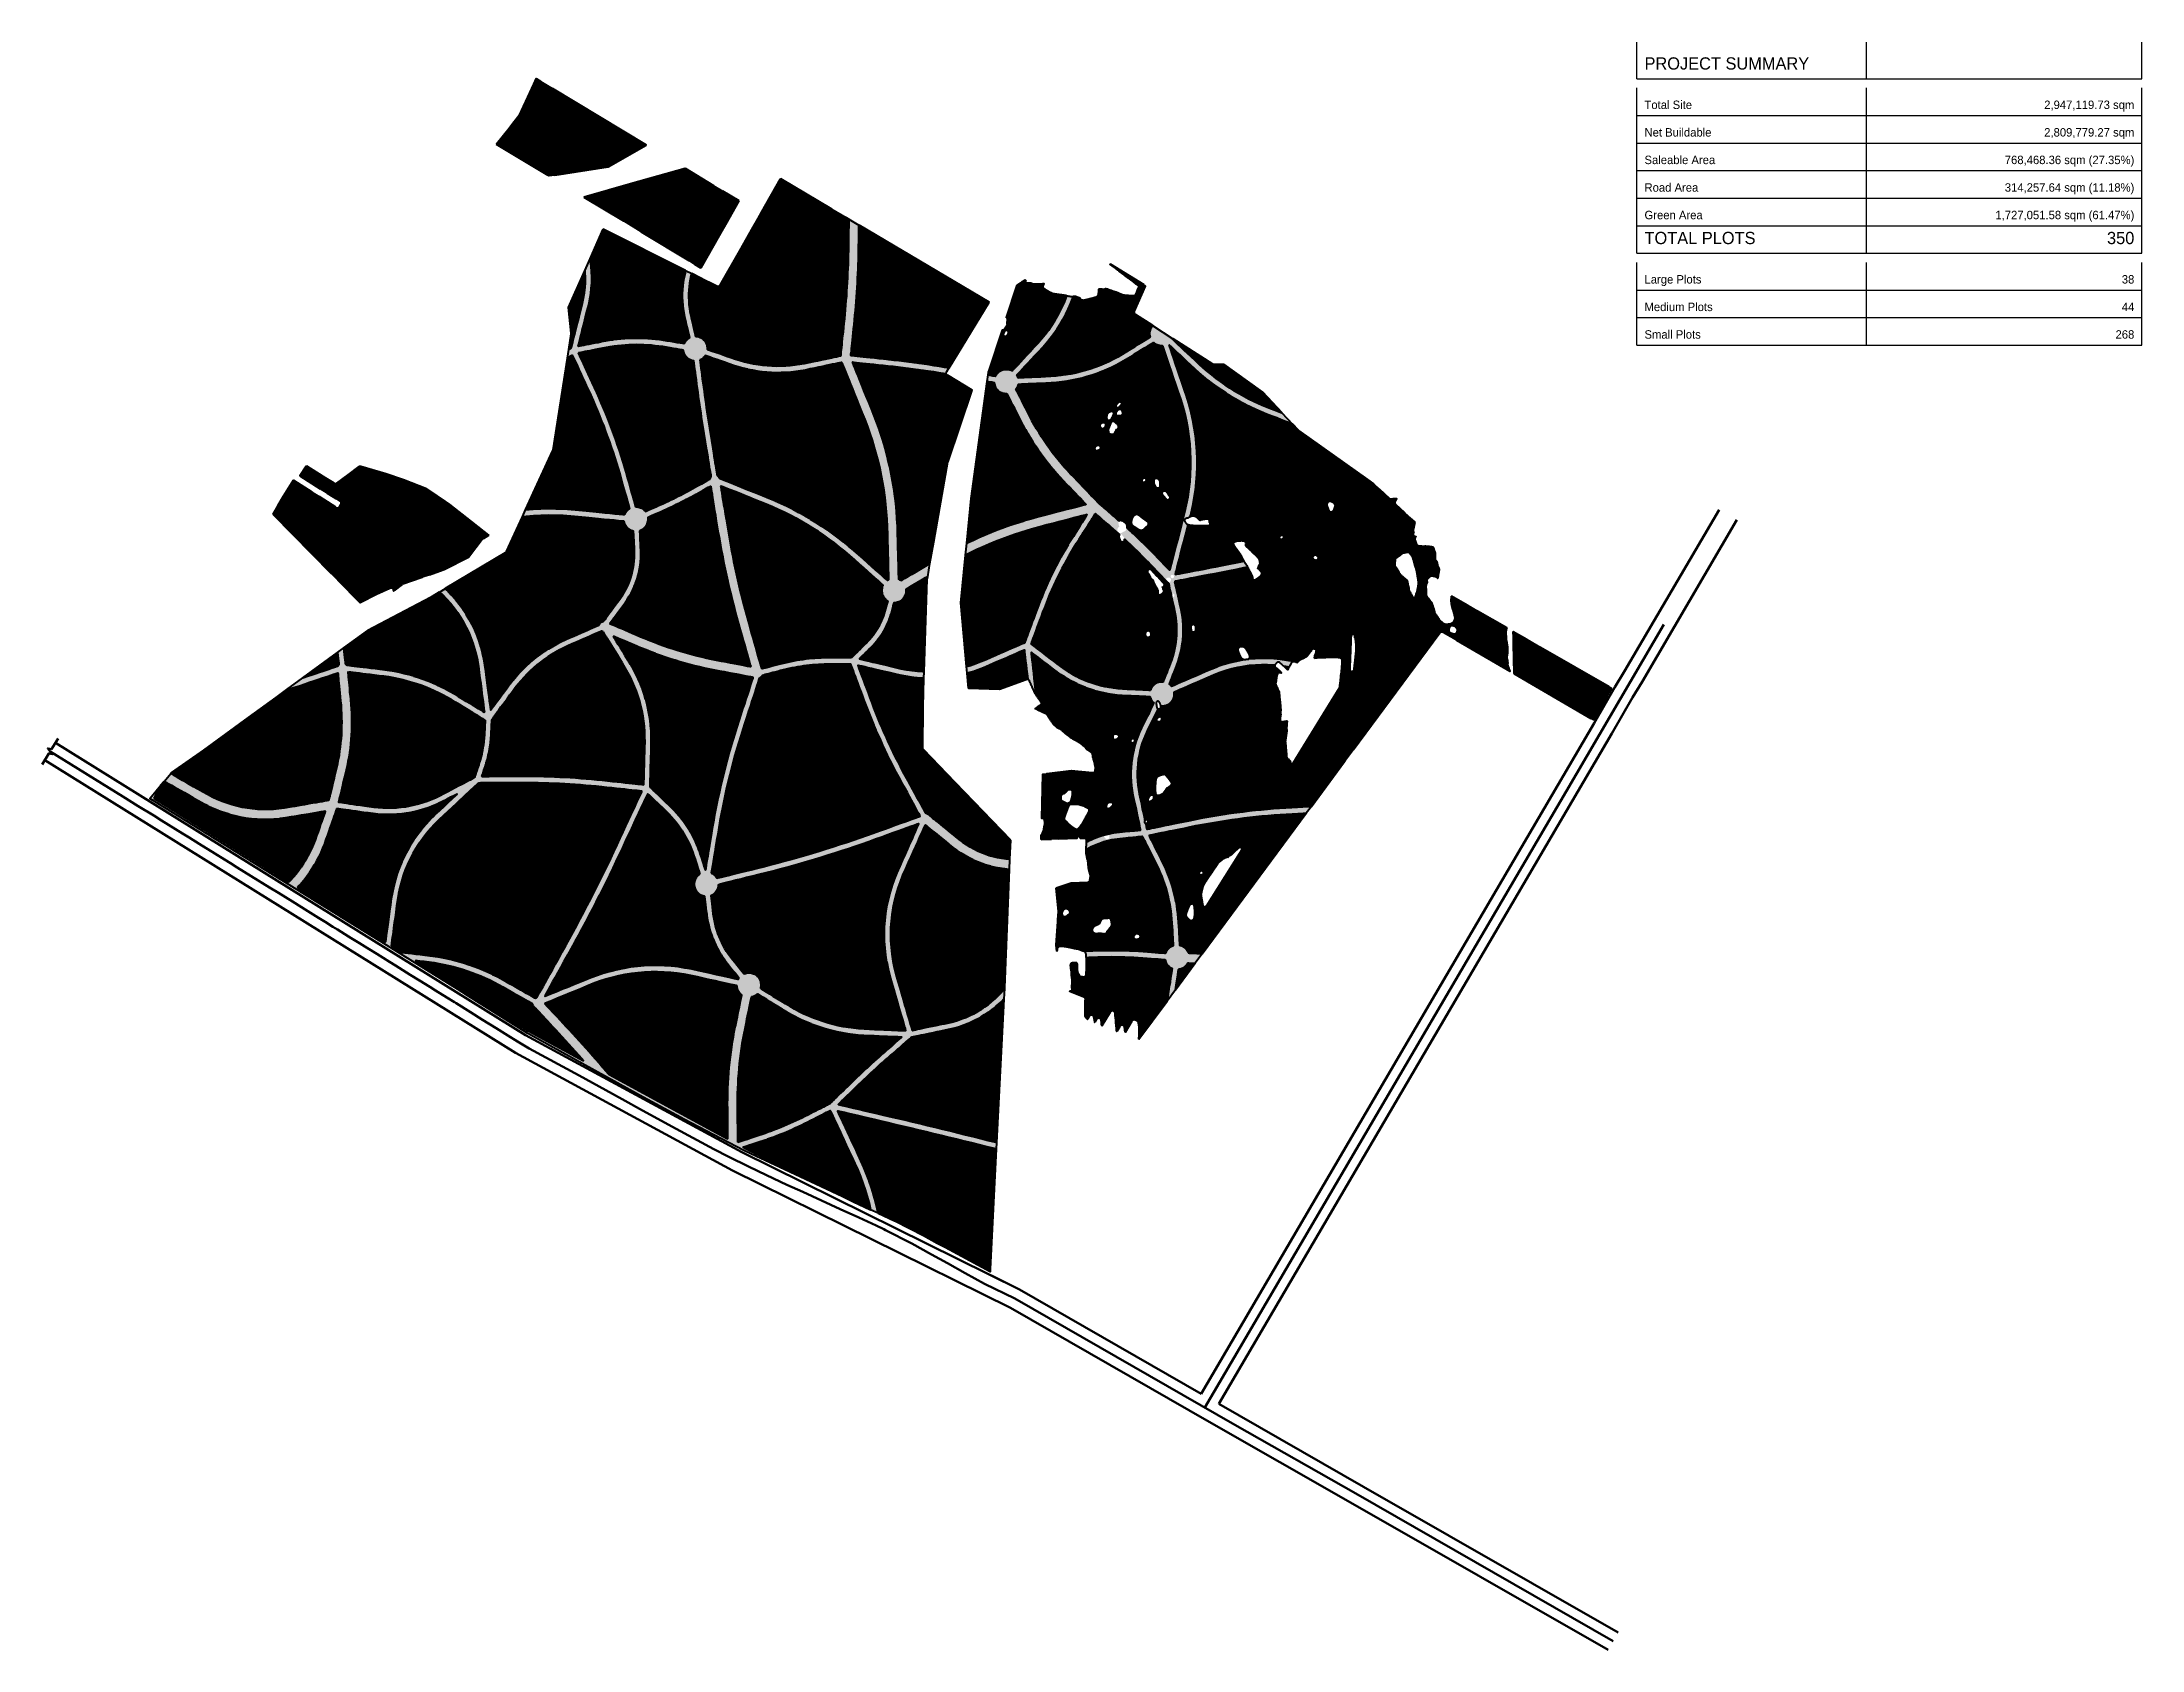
# Model space of a CAD drawing. Header units: metres. Extents: x 729358 to 733474, y 1423022 to 1426173.
import ezdxf
from ezdxf.enums import TextEntityAlignment as Align

# ---------------------------------------------------------------- set-up
doc = ezdxf.new("R2010")
doc.units = ezdxf.units.M
for name, color, linetype in [('BOUNDARY', 7, 'Continuous'), ('GREEN_AREA', 7, 'Continuous'), ('PARCEL_BORDER', 7, 'Continuous'), ('PARCEL_L', 7, 'Continuous'), ('PARCEL_M', 7, 'Continuous'), ('PARCEL_S', 7, 'Continuous'), ('ROADS_LOCAL', 7, 'Continuous'), ('ROADS_MAIN', 7, 'Continuous'), ('TABLE_LINES', 7, 'Continuous'), ('TABLE_TEXT', 7, 'Continuous')]:
    doc.layers.add(name, color=color, linetype=linetype)

msp = doc.modelspace()

# ---------------------------------------------------------------- texts
at = {"layer": 'TABLE_TEXT', "true_color": 0x000000}
for s, height, p in [('PROJECT SUMMARY', 24, (732498.9, 1426130.8)), ('Total Site', 16.5, (732498.9, 1426049.8)), ('Net Buildable', 16.5, (732498.9, 1425995.8)), ('Saleable Area', 16.5, (732498.9, 1425941.8)), ('Road Area', 16.5, (732498.9, 1425887.8)), ('Green Area', 16.5, (732498.9, 1425833.8)), ('TOTAL PLOTS', 24, (732498.9, 1425788.8)), ('Large Plots', 16.5, (732498.9, 1425707.8)), ('Medium Plots', 16.5, (732498.9, 1425653.8)), ('Small Plots', 16.5, (732498.9, 1425599.8))]:
    msp.add_text(s, height=height, dxfattribs=at).set_placement(p, align=Align.MIDDLE_LEFT)
for s, height, p in [('2,947,119.73 sqm', 16.5, (733458.9, 1426049.8)), ('2,809,779.27 sqm', 16.5, (733458.9, 1425995.8)), ('768,468.36 sqm (27.35%)', 16.5, (733458.9, 1425941.8)), ('314,257.64 sqm (11.18%)', 16.5, (733458.9, 1425887.8)), ('1,727,051.58 sqm (61.47%)', 16.5, (733458.9, 1425833.8)), ('350', 24, (733458.9, 1425788.8)), ('38', 16.5, (733458.9, 1425707.8)), ('44', 16.5, (733458.9, 1425653.8)), ('268', 16.5, (733458.9, 1425599.8))]:
    msp.add_text(s, height=height, dxfattribs=at).set_placement(p, align=Align.MIDDLE_RIGHT)

# ---------------------------------------------------------------- hatches: boundary and pattern name
at = {"layer": 'BOUNDARY', "true_color": 0xdcdcdc}
h = msp.add_hatch(dxfattribs=at)
h.set_pattern_fill('SOLID')
h.paths.add_polyline_path([(730467.9, 1425928.3), (730352.4, 1425910.5), (730275.1, 1425956.9), (730249.2, 1425972.7), (730273.7, 1426003.6), (730281.1, 1426013), (730293.5, 1426028.7), (730293.9, 1426029.2), (730294.2, 1426029.7), (730326.6, 1426100.8), (730542.1, 1425970.9), (730467.9, 1425928.3)])
h = msp.add_hatch(dxfattribs=at)
h.set_pattern_fill('SOLID')
h.paths.add_polyline_path([(731147.2, 1424721.9), (731256.2, 1424608.8), (731244.5, 1424320.1), (731216.3, 1423762.8), (731085.6, 1423834.2), (731085.5, 1423834.3), (731029.4, 1423862.7), (731029.2, 1423862.8), (730813.2, 1423963.6), (730747.1, 1423994.5), (730747.1, 1423994.5), (730733.5, 1424000.7), (730660.2, 1424039.2), (730617.4, 1424061.6), (730529.4, 1424109.2), (730310.2, 1424230), (730192.7, 1424303.6), (730172.5, 1424316.7), (730172.4, 1424316.7), (729875.1, 1424500.8), (729806.4, 1424543.5), (729687.5, 1424617.4), (729569.3, 1424690.8), (729612.4, 1424741.3), (729675.5, 1424785.2), (729675.6, 1424785.3), (729762.9, 1424849.1), (729817, 1424888.6), (729996.7, 1425019.9), (730119.8, 1425084.4), (730120.1, 1425084.6), (730266.6, 1425172.2), (730267.1, 1425172.5), (730267.5, 1425172.8), (730267.8, 1425173.2), (730268.1, 1425173.6), (730268.4, 1425174), (730268.6, 1425174.4), (730359.4, 1425372.6), (730359.5, 1425373), (730359.7, 1425373.5), (730359.8, 1425373.9), (730395.3, 1425601.1), (730395.4, 1425601.5), (730395.4, 1425601.9), (730395.3, 1425602.4), (730390.3, 1425652.8), (730458.2, 1425806), (730647.8, 1425710.7), (730656.8, 1425706.2), (730670.3, 1425699.4), (730680.5, 1425694.3), (730681, 1425694.1), (730681.4, 1425693.9), (730681.9, 1425693.8), (730682.4, 1425693.8), (730682.9, 1425693.8), (730683.4, 1425693.8), (730683.9, 1425693.9), (730684.4, 1425694), (730684.9, 1425694.2), (730685.3, 1425694.5), (730685.8, 1425694.8), (730686.1, 1425695.1), (730686.5, 1425695.5), (730686.8, 1425695.8), (730687.1, 1425696.3), (730728.2, 1425768), (730728.2, 1425768), (730769.1, 1425840.1), (730805.6, 1425904.5), (731214, 1425663.2), (731130.6, 1425526.6), (731130.4, 1425526.1), (731130.2, 1425525.7), (731130, 1425525.2), (731129.9, 1425524.7), (731129.9, 1425524.2), (731129.9, 1425523.7), (731129.9, 1425523.2), (731130, 1425522.8), (731130.2, 1425522.3), (731130.4, 1425521.8), (731130.6, 1425521.4), (731130.9, 1425521), (731131.2, 1425520.6), (731131.5, 1425520.3), (731131.9, 1425519.9), (731132.3, 1425519.7), (731180.6, 1425490.7), (731133.3, 1425350.7), (731133.2, 1425350.3), (731133.1, 1425350), (731105.5, 1425193.3), (731092.7, 1425120.9), (731092.6, 1425120.2), (731084.3, 1424870), (731084.3, 1424869.9), (731083.7, 1424790), (731083.7, 1424789.5), (731083.7, 1424789), (731083.9, 1424788.6), (731084, 1424788.1), (731084.2, 1424787.7), (731084.5, 1424787.2), (731084.7, 1424786.9), (731085.1, 1424786.5), (731147.2, 1424721.9), (731147.2, 1424721.9)])
h = msp.add_hatch(dxfattribs=at)
h.set_pattern_fill('SOLID')
h.paths.add_polyline_path([(730511.8, 1425894.7), (730618.4, 1425924.9), (730723.8, 1425861.5), (730685.3, 1425793.6), (730649.5, 1425730.5), (730421, 1425869), (730511.8, 1425894.7)])
h = msp.add_hatch(dxfattribs=at)
h.set_pattern_fill('SOLID')
h.paths.add_polyline_path([(731319.8, 1424738.2), (731375.3, 1424744.9), (731417, 1424740.6), (731417.4, 1424740.6), (731417.9, 1424740.6), (731418.4, 1424740.7), (731418.9, 1424740.8), (731419.3, 1424740.9), (731419.8, 1424741.1), (731420.2, 1424741.4), (731420.6, 1424741.7), (731421, 1424742), (731421.3, 1424742.4), (731421.6, 1424742.7), (731421.8, 1424743.2), (731422.1, 1424743.6), (731422.2, 1424744), (731422.4, 1424744.5), (731422.4, 1424745), (731422.5, 1424745.5), (731422.5, 1424746.4), (731422.5, 1424747.2), (731422.6, 1424748), (731422.6, 1424748.8), (731422.6, 1424748.8), (731422.6, 1424749.6), (731422.6, 1424749.7), (731422.7, 1424750.3), (731422.7, 1424750.5), (731422.7, 1424751.1), (731422.7, 1424751.3), (731422.7, 1424751.8), (731422.6, 1424752.2), (731422.6, 1424752.7), (731422.5, 1424753.1), (731422.4, 1424753.6), (731422.4, 1424753.8), (731422.3, 1424754.3), (731422.3, 1424754.3), (731422.2, 1424754.7), (731422.1, 1424755.2), (731422, 1424755.6), (731421.9, 1424756.1), (731421.9, 1424756.7), (731421.9, 1424756.7), (731421.8, 1424757.3), (731421.7, 1424757.4), (731421.6, 1424758.1), (731421.6, 1424758.2), (731421.4, 1424758.9), (731421.4, 1424759.1), (731421.3, 1424759.7), (731421.2, 1424759.8), (731421, 1424760.5), (731421, 1424760.6), (731420.8, 1424761.5), (731420.7, 1424761.5), (731420.5, 1424762.6), (731420.4, 1424762.6), (731420.1, 1424763.7), (731420.1, 1424763.7), (731419.8, 1424764.8), (731419.5, 1424765.9), (731419.2, 1424766.8), (731419, 1424767.7), (731419, 1424767.7), (731418.7, 1424768.6), (731418.7, 1424768.7), (731418.4, 1424769.5), (731418.4, 1424769.5), (731418.2, 1424770.3), (731418, 1424771), (731417.8, 1424771.7), (731417.6, 1424772.3), (731417.5, 1424772.8), (731417.4, 1424773.2), (731417.4, 1424773.4), (731417.4, 1424773.7), (731417.4, 1424774.2), (731417.4, 1424774.3), (731417.4, 1424774.9), (731417.4, 1424775.3), (731417.4, 1424775.9), (731417.3, 1424776.3), (731417.3, 1424776.7), (731417.1, 1424777.3), (731417, 1424777.8), (731416.8, 1424778.3), (731416.5, 1424778.9), (731416.3, 1424779.3), (731416.1, 1424779.7), (731415.9, 1424780), (731415.4, 1424780.6), (731415.1, 1424780.9), (731414.8, 1424781.3), (731414.1, 1424781.8), (731413.7, 1424782.2), (731412.9, 1424782.7), (731412.6, 1424782.8), (731411.9, 1424783.3), (731411.7, 1424783.4), (731411.1, 1424783.7), (731411, 1424783.8), (731410.9, 1424783.8), (731410.7, 1424784), (731410.5, 1424784.2), (731410.1, 1424784.5), (731409.8, 1424784.7), (731409.4, 1424784.9), (731409.3, 1424785), (731408.7, 1424785.3), (731408.7, 1424785.3), (731407.8, 1424785.8), (731407.8, 1424785.8), (731406.9, 1424786.3), (731406, 1424786.8), (731405.4, 1424787.1), (731405.2, 1424787.5), (731405.1, 1424787.7), (731404.9, 1424788.1), (731404.7, 1424788.4), (731404.4, 1424788.9), (731404.2, 1424789.2), (731403.9, 1424789.6), (731403.8, 1424789.7), (731403.5, 1424790.2), (731403.4, 1424790.3), (731402.9, 1424790.8), (731402.8, 1424790.9), (731402.4, 1424791.4), (731402.3, 1424791.5), (731401.8, 1424792), (731401.7, 1424792.1), (731401.1, 1424792.7), (731401, 1424792.8), (731400.5, 1424793.3), (731400.3, 1424793.4), (731399.7, 1424793.9), (731399.6, 1424794), (731398.8, 1424794.6), (731398.8, 1424794.6), (731397.9, 1424795.3), (731397.9, 1424795.4), (731397, 1424796.1), (731397, 1424796.1), (731396.1, 1424796.8), (731396, 1424796.8), (731395.2, 1424797.4), (731395.2, 1424797.4), (731394.5, 1424798), (731394.5, 1424798), (731394, 1424798.4), (731394, 1424798.4), (731393.3, 1424798.9), (731393.3, 1424798.9), (731392.6, 1424799.4), (731392.6, 1424799.4), (731392, 1424799.8), (731391.9, 1424799.9), (731391.4, 1424800.3), (731391.3, 1424800.3), (731390.8, 1424800.6), (731390.6, 1424800.8), (731390.3, 1424801), (731389.9, 1424801.2), (731389.4, 1424801.4), (731389.2, 1424801.5), (731388.8, 1424801.6), (731388.6, 1424801.7), (731388.6, 1424801.7), (731388.1, 1424802.1), (731388, 1424802.2), (731387.4, 1424802.6), (731387.2, 1424802.8), (731386.6, 1424803.1), (731386.4, 1424803.3), (731385.8, 1424803.6), (731385.6, 1424803.7), (731385, 1424804), (731384.9, 1424804.1), (731384.3, 1424804.4), (731384.2, 1424804.4), (731383.5, 1424804.7), (731382.8, 1424805.1), (731382.1, 1424805.4), (731381.5, 1424805.8), (731380.8, 1424806.2), (731380.1, 1424806.6), (731379.5, 1424807), (731378.8, 1424807.5), (731378.8, 1424807.5), (731378.2, 1424807.9), (731378.1, 1424807.9), (731377.6, 1424808.2), (731377.4, 1424808.3), (731377.1, 1424808.6), (731376.8, 1424808.7), (731376.3, 1424809), (731376.1, 1424809.1), (731375.6, 1424809.3), (731375.5, 1424809.3), (731375, 1424809.5), (731375, 1424809.5), (731374.7, 1424809.6), (731374.6, 1424809.7), (731374.2, 1424810.1), (731374, 1424810.2), (731373.8, 1424810.4), (731373.5, 1424810.6), (731373.5, 1424810.6), (731373.2, 1424810.8), (731372.9, 1424811), (731372.7, 1424811.2), (731372.6, 1424811.3), (731372.3, 1424811.6), (731371.9, 1424812), (731371.8, 1424812), (731371.4, 1424812.5), (731371.3, 1424812.6), (731370.8, 1424813), (731370.6, 1424813.1), (731370.1, 1424813.5), (731369.9, 1424813.7), (731369.4, 1424814.1), (731369.2, 1424814.2), (731368.7, 1424814.5), (731368.6, 1424814.6), (731368.2, 1424814.8), (731368.1, 1424814.8), (731367.8, 1424815), (731367.6, 1424815.1), (731367.4, 1424815.3), (731367.1, 1424815.5), (731366.7, 1424815.9), (731366.2, 1424816.3), (731365.6, 1424816.9), (731364.9, 1424817.5), (731364.9, 1424817.5), (731364.2, 1424818.1), (731364.1, 1424818.2), (731363.4, 1424818.8), (731363.4, 1424818.8), (731362.7, 1424819.4), (731361.9, 1424820.1), (731361, 1424820.9), (731360.1, 1424821.7), (731359.2, 1424822.5), (731358.4, 1424823.2), (731357.7, 1424823.8), (731357.3, 1424824.3), (731357.1, 1424824.4), (731356.9, 1424824.6), (731356.7, 1424824.8), (731356.4, 1424825), (731356.2, 1424825.2), (731355.8, 1424825.5), (731355.6, 1424825.6), (731355.3, 1424825.8), (731355.1, 1424825.9), (731354.9, 1424826), (731354.7, 1424826.2), (731354.7, 1424826.2), (731354.4, 1424826.3), (731354.2, 1424826.4), (731353.9, 1424826.5), (731353.8, 1424826.6), (731353.4, 1424826.8), (731352.8, 1424827.1), (731352.1, 1424827.4), (731351.3, 1424827.8), (731350.5, 1424828.1), (731349.8, 1424828.5), (731349.2, 1424828.9), (731348.7, 1424829.3), (731348, 1424829.8), (731347.3, 1424830.4), (731346.6, 1424830.9), (731346, 1424831.5), (731345.4, 1424832), (731345.3, 1424832.1), (731344.8, 1424832.5), (731344.6, 1424832.7), (731344.3, 1424832.9), (731343.9, 1424833.1), (731343.6, 1424833.3), (731343.2, 1424833.5), (731342.6, 1424833.8), (731342.6, 1424833.8), (731342.3, 1424834.1), (731342, 1424834.6), (731341.9, 1424834.7), (731341.5, 1424835.2), (731341.2, 1424835.6), (731340.7, 1424836.2), (731340.2, 1424837), (731339.5, 1424837.9), (731338.8, 1424838.9), (731338.1, 1424839.9), (731337.3, 1424840.9), (731336.7, 1424841.9), (731336.1, 1424842.7), (731335.5, 1424843.6), (731334.8, 1424844.5), (731334.2, 1424845.4), (731333.7, 1424846.3), (731333.1, 1424847.1), (731332.7, 1424847.8), (731332.7, 1424847.8), (731332.3, 1424848.3), (731332.3, 1424848.4), (731332, 1424848.7), (731332, 1424848.8), (731331.6, 1424849.2), (731331.6, 1424849.3), (731331.3, 1424849.7), (731331.3, 1424849.7), (731331, 1424850.1), (731331, 1424850.1), (731330.7, 1424850.5), (731330.6, 1424850.7), (731330.5, 1424850.8), (731330.3, 1424851), (731330.3, 1424851.1), (731330.2, 1424851.2), (731330.1, 1424851.3), (731330.1, 1424851.3), (731330.1, 1424851.3), (731329.9, 1424851.7), (731329.6, 1424852.2), (731329.2, 1424852.9), (731328.9, 1424853.6), (731328.5, 1424854.2), (731328.1, 1424854.9), (731328.1, 1424854.9), (731327.9, 1424855.4), (731327.6, 1424855.8), (731327.3, 1424856.1), (731326.9, 1424856.5), (731326.5, 1424856.8), (731326.1, 1424857.1), (731325.7, 1424857.3), (731304.7, 1424866.5), (731314.6, 1424872.8), (731315, 1424873.1), (731315.4, 1424873.4), (731315.8, 1424873.7), (731316.1, 1424874.1), (731316.3, 1424874.6), (731316.6, 1424875), (731316.7, 1424875.5), (731316.9, 1424875.9), (731316.9, 1424876.4), (731317, 1424876.9), (731317, 1424877.4), (731316.9, 1424877.9), (731316.8, 1424878.4), (731316.6, 1424878.9), (731316.4, 1424879.3), (731316.2, 1424879.8), (731316, 1424880), (731316, 1424880), (731315, 1424881.5), (731314.9, 1424881.6), (731313.8, 1424883.2), (731313.8, 1424883.2), (731312.6, 1424884.9), (731312.6, 1424885), (731311.4, 1424886.7), (731311.3, 1424886.7), (731310.2, 1424888.4), (731310.1, 1424888.4), (731309, 1424890), (731309, 1424890), (731308.1, 1424891.3), (731308.1, 1424891.3), (731307.3, 1424892.4), (731306.7, 1424893.2), (731306.5, 1424893.5), (731306.2, 1424894), (731306.2, 1424894), (731305.8, 1424894.4), (731305.8, 1424894.5), (731305.5, 1424894.8), (731305.3, 1424895.1), (731305.1, 1424895.3), (731305, 1424895.5), (731304.9, 1424895.6), (731304.8, 1424895.9), (731304.7, 1424896.2), (731304.7, 1424896.3), (731304.4, 1424896.9), (731304.4, 1424896.9), (731304, 1424897.7), (731304, 1424897.7), (731303.5, 1424898.7), (731303, 1424899.9), (731302.4, 1424901.1), (731301.8, 1424902.4), (731301.3, 1424903.6), (731300.7, 1424904.8), (731300.2, 1424905.9), (731299.7, 1424907.1), (731299.1, 1424908.4), (731298.5, 1424909.8), (731297.9, 1424911), (731297.4, 1424912.2), (731296.9, 1424913.3), (731296.5, 1424914.1), (731296.3, 1424914.7), (731296.3, 1424914.8), (731296.2, 1424914.9), (731296.2, 1424915.1), (731296.1, 1424915.4), (731296, 1424915.7), (731295.9, 1424915.8), (731295.7, 1424916.3), (731295.5, 1424916.7), (731295.2, 1424917.1), (731295.1, 1424917.3), (731295, 1424917.6), (731294.8, 1424918), (731294.6, 1424918.4), (731294.2, 1424919.4), (731293.7, 1424920.8), (731293.6, 1424921), (731293.4, 1424921.5), (731293.2, 1424921.9), (731292.9, 1424922.3), (731292.6, 1424922.7), (731292.2, 1424923), (731291.8, 1424923.3), (731291.4, 1424923.6), (731291, 1424923.8), (731290.6, 1424924), (731290.1, 1424924.1), (731289.6, 1424924.2), (731289.1, 1424924.3), (731288.6, 1424924.3), (731288.2, 1424924.2), (731287.7, 1424924.1), (731287.2, 1424924), (731235.1, 1424904.8), (731174.2, 1424906.7), (731158.8, 1425073.7), (731179.5, 1425278.6), (731213.3, 1425525.6), (731214.4, 1425529), (731240.5, 1425608.2), (731240.6, 1425608.2), (731240.9, 1425608.2), (731241, 1425608.2), (731241.3, 1425608.1), (731241.6, 1425608.2), (731241.8, 1425608.2), (731242.1, 1425608.3), (731242.3, 1425608.3), (731242.6, 1425608.4), (731242.9, 1425608.6), (731243.2, 1425608.8), (731243.4, 1425609), (731243.7, 1425609.2), (731243.9, 1425609.4), (731244.3, 1425609.8), (731244.5, 1425610.1), (731245.2, 1425610.9), (731245.2, 1425611.1), (731245.9, 1425612.1), (731246, 1425612.1), (731246.6, 1425613.2), (731246.6, 1425613.2), (731247.2, 1425614.2), (731247.7, 1425615), (731247.9, 1425615.3), (731248.1, 1425615.5), (731248.4, 1425615.7), (731248.4, 1425615.8), (731248.7, 1425616.1), (731249, 1425616.4), (731249.3, 1425616.8), (731249.4, 1425617.1), (731249.6, 1425617.4), (731249.8, 1425617.8), (731249.9, 1425618.1), (731250, 1425618.3), (731250, 1425618.6), (731250.1, 1425619.1), (731250.2, 1425619.3), (731250.2, 1425619.6), (731250.2, 1425620.2), (731250.1, 1425620.5), (731250.1, 1425621.2), (731250.1, 1425621.2), (731250, 1425622), (731249.9, 1425622.7), (731249.9, 1425623.3), (731250, 1425623.8), (731250.1, 1425624.5), (731250.2, 1425625.5), (731250.2, 1425625.5), (731250.3, 1425626.5), (731250.4, 1425626.5), (731250.5, 1425627.5), (731250.5, 1425627.6), (731250.6, 1425628.5), (731250.6, 1425628.8), (731250.5, 1425629.4), (731250.5, 1425629.6), (731250.5, 1425629.8), (731250.4, 1425630.1), (731250.4, 1425630.4), (731250.3, 1425630.7), (731250.2, 1425630.9), (731250.1, 1425631.1), (731250, 1425631.3), (731249.9, 1425631.4), (731249.8, 1425631.7), (731249.7, 1425631.7), (731249.5, 1425632), (731249.3, 1425632.1), (731249, 1425632.4), (731248.8, 1425632.6), (731248.6, 1425632.8), (731248.6, 1425632.8), (731269.5, 1425696.4), (731277.3, 1425701.3), (731277.7, 1425701.6), (731278, 1425702), (731278.2, 1425702.1), (731278.4, 1425702.2), (731278.8, 1425702.4), (731279.2, 1425702.6), (731285, 1425706.3), (731285.5, 1425705.9), (731286.2, 1425705.1), (731286.1, 1425705), (731285.9, 1425704.7), (731285.8, 1425704.4), (731285.7, 1425704.2), (731285.7, 1425703.9), (731285.6, 1425703.6), (731285.6, 1425703.3), (731285.6, 1425703), (731285.7, 1425702.7), (731285.7, 1425702.5), (731285.8, 1425702.2), (731286, 1425701.9), (731286.1, 1425701.7), (731286.3, 1425701.4), (731286.5, 1425701.2), (731286.7, 1425701), (731286.9, 1425700.9), (731287.2, 1425700.7), (731287.2, 1425700.7), (731287.5, 1425700.6), (731287.8, 1425700.4), (731288.1, 1425700.4), (731288.4, 1425700.3), (731288.5, 1425700.3), (731288.8, 1425700.3), (731289, 1425700.3), (731289.1, 1425700.3), (731289.6, 1425700.4), (731289.7, 1425700.4), (731290.4, 1425700.4), (731290.5, 1425700.4), (731291.2, 1425700.5), (731291.3, 1425700.5), (731291.9, 1425700.5), (731292.1, 1425700.5), (731292.3, 1425700.5), (731292.6, 1425700.5), (731292.6, 1425700.5), (731293, 1425700.6), (731293.6, 1425700.6), (731294.3, 1425700.6), (731295, 1425700.5), (731295.5, 1425700.4), (731295.8, 1425700.4), (731296.1, 1425700.2), (731296.6, 1425700), (731297.2, 1425699.7), (731297.2, 1425699.7), (731297.8, 1425699.4), (731298, 1425699.4), (731298.7, 1425699.1), (731298.9, 1425699), (731299.6, 1425698.8), (731299.8, 1425698.7), (731300.5, 1425698.6), (731300.6, 1425698.5), (731301.3, 1425698.4), (731301.4, 1425698.4), (731302.1, 1425698.3), (731302.2, 1425698.3), (731302.9, 1425698.2), (731303, 1425698.2), (731303.7, 1425698.1), (731303.8, 1425698.1), (731304.5, 1425698), (731304.6, 1425698), (731305.4, 1425698), (731305.5, 1425698), (731306.3, 1425698), (731306.4, 1425698), (731307.2, 1425698), (731307.3, 1425698), (731308.5, 1425698), (731308.5, 1425698), (731310.1, 1425698.1), (731310.1, 1425698.1), (731311.8, 1425698.2), (731311.8, 1425698.2), (731313.7, 1425698.3), (731313.7, 1425698.3), (731315.7, 1425698.4), (731315.7, 1425698.4), (731317.6, 1425698.6), (731317.6, 1425698.6), (731319.4, 1425698.7), (731319.4, 1425698.7), (731321, 1425698.9), (731321.1, 1425698.9), (731321.7, 1425699), (731321.7, 1425698.8), (731321.7, 1425698.8), (731321, 1425697.4), (731321, 1425697.4), (731320.5, 1425696.4), (731320.4, 1425696.2), (731320.3, 1425695.8), (731320.2, 1425695.5), (731320.1, 1425695.2), (731320, 1425694.7), (731320, 1425694.6), (731319.9, 1425694.1), (731319.9, 1425693.8), (731319.9, 1425693.3), (731319.9, 1425693), (731319.9, 1425692.7), (731320, 1425692.3), (731320.1, 1425692), (731320.2, 1425691.6), (731320.4, 1425691.2), (731320.5, 1425690.9), (731320.7, 1425690.7), (731320.9, 1425690.4), (731321.1, 1425690.2), (731321.4, 1425689.9), (731321.6, 1425689.7), (731322.3, 1425689.2), (731322.4, 1425689.2), (731323.3, 1425688.5), (731323.4, 1425688.5), (731324.6, 1425687.7), (731324.6, 1425687.7), (731326, 1425686.8), (731326.1, 1425686.8), (731327.6, 1425685.9), (731327.6, 1425685.8), (731329.3, 1425684.9), (731329.3, 1425684.8), (731331, 1425683.9), (731331, 1425683.9), (731332.6, 1425682.9), (731332.7, 1425682.9), (731334.2, 1425682.1), (731334.3, 1425682), (731335.7, 1425681.3), (731335.8, 1425681.2), (731337.1, 1425680.7), (731337.2, 1425680.6), (731338.2, 1425680.2), (731338.4, 1425680.1), (731339.5, 1425679.7), (731339.7, 1425679.7), (731340.8, 1425679.4), (731341, 1425679.3), (731342.1, 1425679.1), (731342.2, 1425679.1), (731343.3, 1425678.9), (731343.4, 1425678.9), (731344.6, 1425678.7), (731344.6, 1425678.7), (731345.7, 1425678.6), (731345.8, 1425678.6), (731346.9, 1425678.5), (731348, 1425678.4), (731349, 1425678.2), (731350.1, 1425678.1), (731351.2, 1425677.9), (731351.3, 1425677.9), (731352.4, 1425677.7), (731352.4, 1425677.7), (731353.5, 1425677.6), (731353.5, 1425677.6), (731354.5, 1425677.4), (731354.5, 1425677.4), (731355.5, 1425677.3), (731356.5, 1425677.2), (731357.5, 1425677), (731358.5, 1425676.9), (731359.5, 1425676.7), (731360.5, 1425676.6), (731361.4, 1425676.5), (731362.2, 1425676.3), (731363, 1425676.2), (731363.8, 1425676.1), (731364.6, 1425676), (731365.4, 1425675.9), (731366.3, 1425675.7), (731367.3, 1425675.6), (731368.2, 1425675.4), (731369.1, 1425675.3), (731369.9, 1425675.1), (731370.7, 1425675), (731370.7, 1425675), (731371.5, 1425674.8), (731371.5, 1425674.8), (731372.3, 1425674.7), (731372.3, 1425674.7), (731373.2, 1425674.6), (731373.2, 1425674.6), (731374.1, 1425674.4), (731374.2, 1425674.4), (731375.2, 1425674.3), (731375.3, 1425674.3), (731376.4, 1425674.2), (731376.5, 1425674.2), (731377.7, 1425674.2), (731377.8, 1425674.2), (731379, 1425674.2), (731379, 1425674.2), (731380.2, 1425674.2), (731381.4, 1425674.2), (731382.5, 1425674.2), (731383.5, 1425674.1), (731384.2, 1425674.1), (731384.7, 1425674), (731385.2, 1425673.8), (731385.8, 1425673.6), (731386.4, 1425673.3), (731387, 1425673), (731387.6, 1425672.7), (731387.7, 1425672.6), (731388.3, 1425672.3), (731388.5, 1425672.2), (731389.1, 1425672), (731389.4, 1425671.9), (731390, 1425671.7), (731390.3, 1425671.7), (731390.9, 1425671.6), (731391, 1425671.6), (731391.5, 1425671.5), (731391.8, 1425671.5), (731391.8, 1425671.5), (731392, 1425671.2), (731392.4, 1425670.6), (731392.5, 1425670.6), (731393, 1425669.8), (731393.1, 1425669.7), (731393.7, 1425669), (731394, 1425668.6), (731394.7, 1425668), (731395, 1425667.8), (731395.3, 1425667.6), (731396.1, 1425667.2), (731396.4, 1425667.1), (731396.7, 1425667), (731397.4, 1425666.8), (731397.7, 1425666.7), (731397.9, 1425666.7), (731398.7, 1425666.6), (731399.1, 1425666.6), (731399.8, 1425666.7), (731400.1, 1425666.7), (731400.9, 1425666.8), (731401.1, 1425666.8), (731401.9, 1425667), (731401.9, 1425667), (731402.7, 1425667.2), (731403.5, 1425667.4), (731404.4, 1425667.6), (731405.2, 1425667.8), (731405.2, 1425667.8), (731406.4, 1425668.1), (731406.5, 1425668.1), (731408, 1425668.5), (731408, 1425668.5), (731409.8, 1425668.9), (731409.8, 1425668.9), (731411.7, 1425669.4), (731411.7, 1425669.4), (731413.8, 1425669.9), (731413.8, 1425670), (731415.8, 1425670.5), (731415.9, 1425670.5), (731417.8, 1425671), (731417.9, 1425671), (731419.7, 1425671.6), (731419.7, 1425671.6), (731421.3, 1425672), (731421.4, 1425672), (731422.7, 1425672.5), (731422.8, 1425672.5), (731423.8, 1425672.8), (731424, 1425672.9), (731424.5, 1425673.1), (731424.8, 1425673.2), (731425.1, 1425673.4), (731425.6, 1425673.8), (731425.9, 1425674), (731426.4, 1425674.5), (731426.6, 1425674.7), (731427, 1425675.2), (731427.1, 1425675.3), (731427.5, 1425675.8), (731427.6, 1425676), (731427.9, 1425676.4), (731428, 1425676.5), (731428.2, 1425676.9), (731428.3, 1425677.1), (731428.5, 1425677.5), (731428.7, 1425677.9), (731428.8, 1425678.3), (731428.8, 1425678.6), (731428.9, 1425679), (731428.9, 1425679.1), (731429, 1425679.5), (731429, 1425679.7), (731429.1, 1425680.2), (731429.1, 1425680.3), (731429.1, 1425681.1), (731429.1, 1425681.1), (731429.2, 1425682.3), (731429.2, 1425682.3), (731429.3, 1425683.7), (731429.3, 1425683.7), (731429.3, 1425685.1), (731429.3, 1425685.1), (731429.4, 1425686.6), (731429.4, 1425686.6), (731429.5, 1425687.9), (731429.5, 1425688.7), (731430, 1425688.7), (731430, 1425688.7), (731430.6, 1425688.6), (731431.5, 1425688.5), (731432.7, 1425688.4), (731434, 1425688.3), (731435.3, 1425688.2), (731436.6, 1425688), (731437.6, 1425687.9), (731438.3, 1425687.8), (731438.3, 1425687.8), (731438.6, 1425687.8), (731438.9, 1425687.8), (731439.2, 1425687.8), (731439.5, 1425687.9), (731439.8, 1425688), (731439.9, 1425688), (731440.2, 1425688.1), (731440.4, 1425688.2), (731440.7, 1425688.3), (731440.7, 1425688.3), (731441.2, 1425688.7), (731441.3, 1425688.7), (731441.9, 1425689.1), (731442, 1425689.1), (731442.6, 1425689.5), (731442.6, 1425689.5), (731443.2, 1425689.3), (731444.9, 1425688.8), (731445.5, 1425688.6), (731446.3, 1425688.3), (731446.3, 1425688.3), (731448.8, 1425687.4), (731448.8, 1425687.4), (731451.3, 1425686.5), (731451.3, 1425686.5), (731453.8, 1425685.6), (731453.9, 1425685.6), (731456.3, 1425684.8), (731456.3, 1425684.8), (731458.5, 1425684), (731458.6, 1425684), (731460.6, 1425683.4), (731460.7, 1425683.4), (731462.4, 1425682.9), (731462.6, 1425682.9), (731462.6, 1425682.9), (731463.5, 1425682.6), (731465, 1425682), (731466.1, 1425681.6), (731466.5, 1425681.5), (731467, 1425681.3), (731467.4, 1425681.1), (731467.8, 1425680.8), (731468.3, 1425680.5), (731468.4, 1425680.5), (731468.9, 1425680.2), (731469, 1425680.2), (731469.6, 1425679.9), (731469.7, 1425679.9), (731470.2, 1425679.6), (731470.9, 1425679.3), (731470.9, 1425679.3), (731471.7, 1425678.9), (731471.7, 1425678.9), (731472.6, 1425678.5), (731472.7, 1425678.5), (731473.6, 1425678.1), (731473.7, 1425678.1), (731474.7, 1425677.7), (731474.8, 1425677.6), (731475.8, 1425677.3), (731475.9, 1425677.3), (731477, 1425677), (731477.2, 1425676.9), (731478.1, 1425676.7), (731478.3, 1425676.7), (731479.4, 1425676.5), (731479.4, 1425676.5), (731480.6, 1425676.4), (731480.7, 1425676.4), (731482, 1425676.2), (731482, 1425676.2), (731483.4, 1425676.1), (731483.4, 1425676.1), (731484.7, 1425676), (731484.7, 1425676), (731486, 1425675.9), (731486, 1425675.9), (731487.3, 1425675.8), (731488.4, 1425675.7), (731489.4, 1425675.7), (731489.4, 1425675.7), (731490.5, 1425675.6), (731490.6, 1425675.6), (731491.8, 1425675.5), (731491.8, 1425675.5), (731493, 1425675.4), (731493, 1425675.4), (731494.1, 1425675.4), (731494.2, 1425675.4), (731495.2, 1425675.3), (731495.2, 1425675.3), (731496, 1425675.3), (731496, 1425675.3), (731496.6, 1425675.3), (731496.7, 1425675.3), (731497, 1425675.3), (731497, 1425675.3), (731497.3, 1425675.3), (731497.5, 1425675.3), (731497.7, 1425675.3), (731498, 1425675.3), (731498.3, 1425675.4), (731498.6, 1425675.4), (731498.9, 1425675.5), (731499.2, 1425675.7), (731499.5, 1425675.8), (731499.7, 1425676), (731500.1, 1425676.2), (731500.2, 1425676.3), (731500.6, 1425676.5), (731500.8, 1425676.8), (731501, 1425677), (731501.2, 1425677.2), (731501.4, 1425677.4), (731501.5, 1425677.6), (731501.7, 1425677.8), (731501.8, 1425678.1), (731501.9, 1425678.4), (731502, 1425678.6), (731502, 1425678.7), (731502.1, 1425679), (731502.5, 1425679.9), (731503.1, 1425681.2), (731503.8, 1425682.9), (731504.5, 1425684.7), (731505.3, 1425686.5), (731506.1, 1425688.3), (731506.1, 1425688.3), (731506.7, 1425689.9), (731506.7, 1425689.9), (731507.3, 1425691.2), (731507.3, 1425691.3), (731507.6, 1425692), (731507.6, 1425692), (731507.7, 1425692.4), (731507.8, 1425692.4), (731507.8, 1425692.5), (731507.9, 1425692.9), (731507.9, 1425692.9), (731508, 1425693.1), (731508, 1425693.4), (731508, 1425693.7), (731508, 1425694), (731507.9, 1425694.3), (731507.8, 1425694.5), (731507.7, 1425694.8), (731507.7, 1425694.8), (731507.6, 1425695.1), (731507.4, 1425695.4), (731507.2, 1425695.6), (731507.2, 1425695.7), (731507, 1425695.9), (731506.8, 1425696), (731506.6, 1425696.2), (731506.5, 1425696.3), (731506.4, 1425696.3), (731506.3, 1425696.3), (731506.3, 1425696.4), (731506.3, 1425696.4), (731505.9, 1425696.6), (731505.5, 1425696.9), (731505, 1425697.2), (731504.6, 1425697.5), (731504.2, 1425697.8), (731503.4, 1425698.4), (731502.2, 1425699.3), (731500.7, 1425700.4), (731498.9, 1425701.8), (731496.9, 1425703.3), (731494.8, 1425704.9), (731492.5, 1425706.5), (731490.2, 1425708.2), (731488, 1425709.9), (731485.8, 1425711.5), (731483.8, 1425713), (731482, 1425714.4), (731480.5, 1425715.5), (731479.3, 1425716.5), (731478.4, 1425717.1), (731477.5, 1425717.8), (731476.6, 1425718.5), (731475.7, 1425719.2), (731474.8, 1425719.9), (731473.9, 1425720.6), (731473, 1425721.3), (731472, 1425722), (731471.1, 1425722.7), (731471.1, 1425722.7), (731470.2, 1425723.4), (731470.2, 1425723.4), (731469.3, 1425724.1), (731469.3, 1425724.1), (731468.4, 1425724.8), (731468.4, 1425724.8), (731467.6, 1425725.4), (731467.6, 1425725.4), (731466.5, 1425726.2), (731466.5, 1425726.2), (731465.2, 1425727.2), (731463.6, 1425728.4), (731461.8, 1425729.7), (731459.9, 1425731.1), (731457.9, 1425732.6), (731455.8, 1425734.2), (731453.7, 1425735.8), (731451.6, 1425737.3), (731451.5, 1425737.4), (731517.8, 1425696.8), (731517.9, 1425696.6), (731518, 1425696.5), (731518.2, 1425696.3), (731518.5, 1425696), (731518.7, 1425695.8), (731518.9, 1425695.7), (731519.4, 1425695.3), (731519.5, 1425695.2), (731520.4, 1425694.7), (731499, 1425645.3), (731498.9, 1425644.8), (731498.7, 1425644.3), (731498.7, 1425643.8), (731498.6, 1425643.3), (731498.7, 1425642.8), (731498.7, 1425642.3), (731498.8, 1425641.8), (731499, 1425641.4), (731499.2, 1425640.9), (731499.5, 1425640.5), (731499.8, 1425640.1), (731500.1, 1425639.7), (731500.5, 1425639.4), (731500.9, 1425639.1), (731652.1, 1425541.6), (731652.5, 1425541.3), (731652.9, 1425541.1), (731653.4, 1425540.9), (731653.9, 1425540.8), (731654.4, 1425540.8), (731654.9, 1425540.8), (731673.7, 1425541.3), (731749.9, 1425486.4), (731820, 1425412.5), (731820.4, 1425412.2), (731820.8, 1425411.9), (731967.6, 1425307.2), (731998.8, 1425278.3), (731999.2, 1425277.9), (731999.6, 1425277.7), (732000, 1425277.4), (732000.5, 1425277.2), (732001, 1425277.1), (732001.5, 1425277), (732002, 1425276.9), (732002.5, 1425276.9), (732003, 1425277), (732004.6, 1425277.3), (732006.4, 1425277.6), (732008, 1425277.9), (732008.1, 1425277.9), (732008.3, 1425277.8), (732008.8, 1425277.7), (732009.2, 1425277.6), (732009.5, 1425277.6), (732010, 1425277.5), (732010.5, 1425277.5), (732011.1, 1425277.6), (732011.4, 1425277.6), (732011.6, 1425277.7), (732011.9, 1425277.7), (732011.9, 1425277.7), (732012.5, 1425277.8), (732013.1, 1425277.9), (732010.2, 1425273), (732010, 1425272.6), (732009.8, 1425272.1), (732009.7, 1425271.7), (732009.6, 1425271.2), (732009.5, 1425270.7), (732009.5, 1425270.2), (732009.6, 1425269.8), (732009.6, 1425269.3), (732009.8, 1425268.8), (732010, 1425268.4), (732010.2, 1425267.9), (732010.5, 1425267.5), (732010.8, 1425267.2), (732011.1, 1425266.8), (732035.1, 1425244.5), (732035.1, 1425244.5), (732048.7, 1425232), (732045.5, 1425216.9), (732045.4, 1425216.4), (732045.4, 1425215.9), (732045.4, 1425215.4), (732045.5, 1425214.9), (732045.6, 1425214.4), (732045.8, 1425214), (732046, 1425213.5), (732046.2, 1425213.1), (732046.5, 1425212.7), (732046.8, 1425212.4), (732046.1, 1425211.3), (732045.9, 1425210.9), (732045.7, 1425210.4), (732045.5, 1425210), (732045.4, 1425209.5), (732045.4, 1425209), (732045.4, 1425208.5), (732045.4, 1425208), (732045.5, 1425207.6), (732045.7, 1425207.1), (732045.7, 1425206.9), (732045.9, 1425206.4), (732046.1, 1425206), (732046.4, 1425205.6), (732046.7, 1425205.2), (732047.1, 1425204.9), (732047.5, 1425204.5), (732047.9, 1425204.3), (732048.3, 1425204), (732048.7, 1425203.8), (732049.2, 1425203.7), (732049.7, 1425203.6), (732050.2, 1425203.5), (732050.4, 1425203.5), (732050.8, 1425203.5), (732049.5, 1425201.4), (732049.3, 1425201), (732049.1, 1425200.5), (732049, 1425200.1), (732048.9, 1425199.6), (732048.8, 1425199.1), (732048.8, 1425198.6), (732048.9, 1425198.1), (732049, 1425197.7), (732049.1, 1425197.2), (732050.2, 1425193.9), (732050.3, 1425193.8), (732052.3, 1425188.4), (732052.5, 1425187.9), (732052.8, 1425187.5), (732053, 1425187.1), (732053.3, 1425186.7), (732053.7, 1425186.4), (732054.1, 1425186.1), (732054.5, 1425185.8), (732054.9, 1425185.6), (732055.4, 1425185.4), (732055.8, 1425185.3), (732056.3, 1425185.2), (732058.6, 1425184.8), (732059.2, 1425184.8), (732061.6, 1425184.7), (732062.9, 1425184.5), (732063.7, 1425184.4), (732064.1, 1425184.3), (732064.6, 1425184.3), (732065.1, 1425184.3), (732066.8, 1425184.5), (732069, 1425184.7), (732070.3, 1425184.8), (732074, 1425184.5), (732076.7, 1425184.1), (732079.3, 1425183.8), (732081.6, 1425183.4), (732083.4, 1425183.1), (732084.8, 1425182.9), (732085, 1425182.5), (732085.3, 1425181.8), (732085.5, 1425181), (732085.7, 1425180.3), (732085.9, 1425179.6), (732085.9, 1425179.5), (732086.1, 1425179), (732086.1, 1425178.9), (732086.2, 1425178.7), (732086.2, 1425178.5), (732086.3, 1425178.2), (732086.3, 1425178.1), (732086.4, 1425177.7), (732086.4, 1425177.4), (732086.6, 1425176.9), (732086.7, 1425176.5), (732086.9, 1425176), (732086.9, 1425175.9), (732087.2, 1425175.1), (732087.3, 1425175.1), (732087.7, 1425174.1), (732087.7, 1425174.1), (732088.1, 1425173), (732088.6, 1425171.9), (732088.8, 1425171.4), (732088.8, 1425171.4), (732088.8, 1425171.2), (732088.8, 1425170.9), (732088.9, 1425170.5), (732088.9, 1425170.5), (732088.9, 1425170), (732088.9, 1425169.6), (732088.9, 1425169.4), (732088.9, 1425169.3), (732088.9, 1425168.6), (732088.8, 1425167.6), (732088.8, 1425167.6), (732088.7, 1425166.5), (732088.7, 1425166.4), (732088.6, 1425165.2), (732088.6, 1425165.1), (732088.5, 1425163.9), (732088.5, 1425163.8), (732088.4, 1425162.7), (732088.4, 1425162.4), (732088.4, 1425161.5), (732088.5, 1425160.9), (732088.6, 1425160.2), (732088.7, 1425159.6), (732088.9, 1425159.1), (732089.2, 1425158.4), (732089.4, 1425158), (732089.6, 1425157.5), (732090, 1425157), (732090.4, 1425156.5), (732090.8, 1425156), (732090.9, 1425155.9), (732091.2, 1425155.5), (732091.3, 1425155.4), (732091.3, 1425155.4), (732091.4, 1425155.2), (732091.6, 1425154.7), (732091.8, 1425154), (732092, 1425153.3), (732092.3, 1425152.5), (732092.5, 1425151.7), (732092.6, 1425151), (732092.8, 1425150.4), (732092.9, 1425150), (732093, 1425149.5), (732093, 1425149), (732093, 1425148.9), (732093.1, 1425148.4), (732093.2, 1425148.1), (732093.3, 1425147.5), (732093.4, 1425147.2), (732093.6, 1425146.5), (732093.8, 1425146.1), (732094, 1425145.4), (732094.1, 1425145.2), (732094.5, 1425144.3), (732094.6, 1425144.2), (732095.1, 1425143.2), (732095.1, 1425143.1), (732095.6, 1425142.1), (732095.6, 1425142.1), (732096.1, 1425141.1), (732096.6, 1425140.3), (732096.7, 1425140), (732096.7, 1425140), (732096.7, 1425139.7), (732096.7, 1425139.6), (732096.7, 1425139.6), (732096.6, 1425139.1), (732096.5, 1425138.3), (732096.3, 1425137.4), (732096.1, 1425136.3), (732096.1, 1425136.3), (732095.8, 1425135.2), (732095.8, 1425135.2), (732095.6, 1425134), (732095.6, 1425134), (732095.4, 1425133), (732095.4, 1425132.9), (732095.2, 1425132), (732095.2, 1425132), (732095.1, 1425131), (732095.1, 1425131), (732094.9, 1425130.1), (732094.9, 1425130.1), (732094.8, 1425129.2), (732094.8, 1425129.2), (732094.6, 1425128.4), (732094.6, 1425128.4), (732094.5, 1425127.6), (732094.5, 1425127.6), (732094.4, 1425126.8), (732094.4, 1425126.8), (732094.3, 1425126.1), (732094.3, 1425126.1), (732094.2, 1425125.5), (732094.1, 1425125.4), (732094.1, 1425124.7), (732094, 1425124.6), (732094, 1425124), (732094, 1425123.9), (732093.9, 1425123.3), (732093.9, 1425122.9), (732093.8, 1425122.4), (732093.7, 1425122.1), (732093.6, 1425122.2), (732093, 1425122.9), (732092.7, 1425123.2), (732092.4, 1425123.5), (732091.9, 1425124), (732091.4, 1425124.3), (732090.9, 1425124.6), (732090.1, 1425125), (732089.5, 1425125.2), (732088.7, 1425125.5), (732088.3, 1425125.7), (732087.4, 1425125.9), (732087.1, 1425126), (732086.3, 1425126.1), (732086.1, 1425126.2), (732085.4, 1425126.3), (732085.3, 1425126.3), (732085, 1425126.3), (732084.7, 1425126.5), (732084.4, 1425126.6), (732083.8, 1425126.7), (732083.2, 1425126.8), (732082.9, 1425126.8), (732082.5, 1425126.8), (732082, 1425126.8), (732081.6, 1425126.8), (732081.2, 1425126.7), (732080.8, 1425126.6), (732080.4, 1425126.5), (732080, 1425126.3), (732079.4, 1425126.1), (732079, 1425125.9), (732078.7, 1425125.7), (732078.2, 1425125.4), (732077.8, 1425125.1), (732077.5, 1425124.9), (732077.3, 1425124.7), (732076.7, 1425124.2), (732076.7, 1425124.1), (732075.9, 1425123.5), (732075.9, 1425123.4), (732075.1, 1425122.7), (732075, 1425122.6), (732074.1, 1425121.8), (732074, 1425121.7), (732073.6, 1425121.2), (732073.2, 1425120.8), (732073, 1425120.4), (732072.7, 1425120), (732072.5, 1425119.6), (732072.4, 1425119.1), (732072.2, 1425118.7), (732072.2, 1425118.2), (732072.1, 1425117.7), (732072.2, 1425117.2), (732072.2, 1425116.8), (732072.3, 1425116.3), (732072.5, 1425115.8), (732072.7, 1425115.4), (732072.9, 1425115), (732073.2, 1425114.6), (732073.3, 1425114.5), (732073.2, 1425114.3), (732072.9, 1425113.8), (732072.7, 1425113.3), (732072.4, 1425112.7), (732072.3, 1425112.6), (732072, 1425112), (732072, 1425111.9), (732071.6, 1425111.2), (732071.6, 1425111), (732071.3, 1425110.3), (732071.2, 1425110.1), (732070.9, 1425109.3), (732070.9, 1425109), (732070.7, 1425108.1), (732070.6, 1425107.8), (732070.5, 1425107), (732070.5, 1425106.8), (732070.5, 1425105.7), (732070.5, 1425105.6), (732070.6, 1425104.4), (732070.6, 1425104.3), (732070.6, 1425102.9), (732070.6, 1425102.9), (732070.7, 1425101.4), (732070.7, 1425101.4), (732070.9, 1425100), (732070.9, 1425100), (732071, 1425098.6), (732071.1, 1425097.3), (732071.2, 1425096.2), (732071.2, 1425095.4), (732071.2, 1425094.6), (732071.2, 1425093.8), (732071.1, 1425093), (732071.1, 1425092.2), (732071.1, 1425092.1), (732071, 1425091.3), (732071, 1425091.2), (732071, 1425090.5), (732071.1, 1425090.2), (732071.1, 1425089.6), (732071.2, 1425089.2), (732071.3, 1425088.7), (732071.4, 1425088.4), (732071.5, 1425088.1), (732071.8, 1425087.4), (732072, 1425087), (732072.4, 1425086.3), (732072.5, 1425086.1), (732073, 1425085.5), (732073.1, 1425085.3), (732073.5, 1425084.8), (732073.6, 1425084.7), (732073.8, 1425084.5), (732073.8, 1425084.5), (732073.9, 1425084.2), (732074, 1425084), (732074.1, 1425083.7), (732074.3, 1425083.4), (732074.5, 1425083.2), (732074.7, 1425083), (732074.8, 1425082.9), (732075.1, 1425082.7), (732075.1, 1425082.7), (732075.4, 1425082.3), (732076, 1425081.5), (732076.6, 1425080.5), (732076.6, 1425080.5), (732077.3, 1425079.6), (732077.3, 1425079.6), (732078, 1425078.7), (732078, 1425078.6), (732078.5, 1425077.9), (732078.6, 1425077.8), (732079, 1425077.3), (732079.1, 1425077.2), (732079.6, 1425076.7), (732079.7, 1425076.5), (732080.1, 1425076.1), (732080.2, 1425076), (732080.6, 1425075.7), (732080.9, 1425075.4), (732081.1, 1425075.1), (732081.3, 1425074.9), (732081.5, 1425074.7), (732081.6, 1425074.5), (732081.7, 1425074.4), (732081.7, 1425074.3), (732081.8, 1425074.1), (732082, 1425073.5), (732082.3, 1425072.7), (732082.6, 1425071.7), (732083, 1425070.6), (732083.4, 1425069.4), (732083.8, 1425068.2), (732084.2, 1425066.9), (732084.6, 1425065.7), (732084.9, 1425064.6), (732085.3, 1425063.4), (732085.7, 1425062), (732086.1, 1425060.7), (732086.4, 1425059.3), (732086.8, 1425058.1), (732087.1, 1425057.1), (732087.3, 1425056.2), (732087.5, 1425055.7), (732087.5, 1425055.6), (732087.5, 1425055.5), (732087.5, 1425055.5), (732087.5, 1425055.3), (732087.6, 1425055.2), (732087.6, 1425055), (732087.6, 1425054.9), (732087.7, 1425054.6), (732087.7, 1425054.5), (732087.8, 1425054.1), (732087.9, 1425053.9), (732088.1, 1425053.6), (732088.2, 1425053.3), (732088.4, 1425053.1), (732088.5, 1425053), (732088.9, 1425052.4), (732088.9, 1425052.4), (732089.6, 1425051.4), (732090.4, 1425050.3), (732091.3, 1425049.1), (732092.2, 1425047.8), (732093.1, 1425046.6), (732093.9, 1425045.6), (732094.5, 1425044.7), (732094.8, 1425044.3), (732095, 1425043.9), (732095.2, 1425043.4), (732095.4, 1425043), (732095.5, 1425042.9), (732095.7, 1425042.4), (732095.8, 1425042.3), (732096.1, 1425041.7), (732096.2, 1425041.5), (732096.6, 1425040.9), (732096.7, 1425040.8), (732097.1, 1425040.2), (732097.2, 1425040.1), (732097.7, 1425039.6), (732097.8, 1425039.5), (732098.2, 1425039), (732098.3, 1425038.9), (732098.7, 1425038.5), (732098.8, 1425038.4), (732099.2, 1425038), (732099.2, 1425038), (732099.6, 1425037.6), (732099.7, 1425037.6), (732100.1, 1425037.2), (732100.3, 1425037.1), (732100.6, 1425036.8), (732100.8, 1425036.7), (732101.1, 1425036.5), (732101.2, 1425036.4), (732101.6, 1425036.2), (732101.6, 1425036.2), (732102, 1425035.9), (732102.3, 1425035.7), (732102.9, 1425035.3), (732102.9, 1425035.3), (732103.5, 1425034.7), (732103.6, 1425034.7), (732104.4, 1425034.1), (732104.6, 1425034), (732105.4, 1425033.5), (732105.7, 1425033.4), (732106.6, 1425033), (732107, 1425032.8), (732107.9, 1425032.5), (732108.1, 1425032.5), (732108.4, 1425032.4), (732109.1, 1425032.3), (732109.4, 1425032.3), (732110.4, 1425032.2), (732110.6, 1425032.2), (732111.8, 1425032.2), (732111.9, 1425032.3), (732113.2, 1425032.3), (732113.3, 1425032.3), (732114.7, 1425032.4), (732114.8, 1425032.5), (732116.2, 1425032.6), (732116.3, 1425032.7), (732117.7, 1425032.9), (732117.9, 1425032.9), (732119.1, 1425033.3), (732119.3, 1425033.3), (732120.4, 1425033.7), (732120.8, 1425033.9), (732121.7, 1425034.3), (732121.9, 1425034.4), (732122.2, 1425034.6), (732123, 1425035.2), (732123.2, 1425035.4), (732123.3, 1425035.5), (732124.1, 1425036.3), (732124.3, 1425036.6), (732125, 1425037.5), (732125.1, 1425037.7), (732125.7, 1425038.7), (732125.8, 1425038.8), (732126.4, 1425039.8), (732126.4, 1425039.9), (732126.9, 1425040.8), (732126.9, 1425040.9), (732127.3, 1425041.6), (732127.3, 1425041.8), (732127.5, 1425042.3), (732127.6, 1425042.5), (732127.7, 1425042.8), (732127.8, 1425043.1), (732127.8, 1425043.4), (732127.8, 1425043.8), (732127.8, 1425044.1), (732127.8, 1425044.4), (732127.8, 1425044.6), (732127.7, 1425044.9), (732127.6, 1425045.2), (732127.5, 1425045.5), (732127.4, 1425045.6), (732127.4, 1425045.6), (732127.4, 1425045.7), (732127.3, 1425046.2), (732127.2, 1425046.9), (732127.2, 1425046.9), (732127, 1425047.8), (732127, 1425047.8), (732126.8, 1425048.8), (732126.8, 1425048.8), (732126.6, 1425049.9), (732126.6, 1425049.9), (732126.3, 1425051), (732126.3, 1425051), (732126.1, 1425052.1), (732126.1, 1425052.2), (732125.8, 1425053.2), (732125.8, 1425053.3), (732125.5, 1425054.3), (732125.5, 1425054.3), (732125.1, 1425055.5), (732125.1, 1425055.5), (732124.7, 1425056.8), (732124.7, 1425056.8), (732124.3, 1425058.1), (732124.3, 1425058.1), (732123.9, 1425059.4), (732123.9, 1425059.4), (732123.5, 1425060.6), (732123.5, 1425060.6), (732123.1, 1425061.7), (732122.8, 1425062.6), (732122.6, 1425063.3), (732122.5, 1425063.6), (732122.4, 1425064), (732122.3, 1425064.3), (732122.2, 1425064.6), (732122.1, 1425064.9), (732122, 1425065.3), (732122, 1425065.3), (732121.9, 1425065.8), (732121.8, 1425066.1), (732121.8, 1425066.5), (732121.7, 1425066.9), (732121.6, 1425067.3), (732121.6, 1425067.3), (732121.5, 1425067.9), (732121.3, 1425068.8), (732121.1, 1425069.8), (732120.9, 1425071), (732120.7, 1425072.3), (732120.5, 1425073.6), (732120.4, 1425074.9), (732120.3, 1425076.1), (732120.2, 1425077.2), (732120.2, 1425078.3), (732120.3, 1425079.5), (732120.3, 1425080.8), (732120.4, 1425082.2), (732120.6, 1425083.7), (732120.7, 1425085.1), (732120.8, 1425086.3), (732120.9, 1425086.8), (732229, 1425024.7), (732228.8, 1425024.3), (732228.8, 1425024.3), (732228.6, 1425023.4), (732228.5, 1425022.8), (732228.3, 1425022.1), (732228.1, 1425021.5), (732228.1, 1425021.4), (732227.9, 1425020.8), (732227.9, 1425020.8), (732227.7, 1425020.2), (732227.7, 1425020.1), (732227.6, 1425019.5), (732227.5, 1425019.3), (732227.5, 1425018.9), (732227.4, 1425018.6), (732227.4, 1425018.2), (732227.4, 1425017.9), (732227.4, 1425017.5), (732227.4, 1425017.3), (732227.4, 1425016.9), (732227.4, 1425016.9), (732227.4, 1425016.6), (732227.5, 1425016.2), (732227.4, 1425015.9), (732227.4, 1425015.3), (732227.4, 1425014.6), (732227.4, 1425014.5), (732227.4, 1425013.7), (732227.4, 1425013.7), (732227.4, 1425012.8), (732227.4, 1425012.8), (732227.4, 1425011.9), (732227.4, 1425011.8), (732227.4, 1425011), (732227.4, 1425010.9), (732227.4, 1425010), (732227.4, 1425009.9), (732227.5, 1425009.1), (732227.5, 1425009), (732227.6, 1425008.2), (732227.6, 1425008.1), (732227.7, 1425007.4), (732227.7, 1425007.4), (732227.8, 1425006.7), (732227.8, 1425006.2), (732227.8, 1425005.9), (732227.8, 1425005.7), (732227.8, 1425005.4), (732227.8, 1425005), (732227.8, 1425005), (732227.8, 1425004.6), (732227.8, 1425004.4), (732227.8, 1425004), (732227.8, 1425003.8), (732227.8, 1425003.4), (732227.8, 1425003.3), (732227.8, 1425002.9), (732227.8, 1425002.8), (732227.9, 1425002.4), (732227.9, 1425002.3), (732227.9, 1425001.9), (732227.9, 1425001.9), (732228, 1425001.4), (732228, 1425001.3), (732228.1, 1425000.9), (732228.1, 1425000.8), (732228.2, 1425000.2), (732228.2, 1425000.1), (732228.4, 1424999.4), (732228.4, 1424999.4), (732228.5, 1424998.6), (732228.7, 1424997.9), (732228.8, 1424997.3), (732228.9, 1424996.9), (732228.9, 1424996.6), (732229, 1424996.3), (732229, 1424996), (732229, 1424996), (732229.1, 1424995.6), (732229.1, 1424995.6), (732229.1, 1424995.1), (732229.1, 1424995.1), (732229.2, 1424994.6), (732229.2, 1424994.6), (732229.4, 1424993.7), (732229.4, 1424993.6), (732229.6, 1424992.4), (732229.8, 1424991.1), (732230, 1424989.6), (732230.3, 1424988.2), (732230.4, 1424987), (732230.6, 1424986.1), (732230.6, 1424985.6), (732230.7, 1424985.2), (732230.7, 1424984.8), (732230.7, 1424984.4), (732230.7, 1424984), (732230.7, 1424983.5), (732230.7, 1424983), (732230.7, 1424982.6), (732230.7, 1424982.1), (732230.7, 1424981.6), (732230.7, 1424981), (732230.7, 1424981), (732230.6, 1424980.4), (732230.6, 1424980.4), (732230.6, 1424979.7), (732230.6, 1424979.7), (732230.6, 1424979), (732230.6, 1424978.1), (732230.6, 1424977.3), (732230.5, 1424976.6), (732230.5, 1424976.3), (732230.5, 1424976.2), (732230.4, 1424975.9), (732230.3, 1424975.6), (732230.3, 1424975.2), (732230.3, 1424975.2), (732230.1, 1424974.5), (732230.1, 1424974.5), (732230, 1424973.5), (732230, 1424973.5), (732229.8, 1424972.5), (732229.6, 1424971.4), (732229.5, 1424970.4), (732229.3, 1424969.7), (732229.3, 1424969.4), (732229.2, 1424969.1), (732229.2, 1424968.8), (732229.2, 1424968.8), (732229.1, 1424968.5), (732229.1, 1424968.4), (732229.1, 1424968.2), (732229, 1424967.9), (732229, 1424967.6), (732229.1, 1424967.2), (732229.1, 1424967.1), (732229.1, 1424966.8), (732229.1, 1424966.7), (732229.1, 1424966.2), (732229.2, 1424966.1), (732229.2, 1424965.5), (732229.3, 1424965.2), (732229.4, 1424964.8), (732229.4, 1424964.7), (732229.6, 1424964.1), (732229.6, 1424964.1), (732229.8, 1424963.4), (732230, 1424962.7), (732230.2, 1424961.9), (732230.4, 1424961.2), (732230.5, 1424960.5), (732230.6, 1424959.8), (732230.7, 1424959), (732230.7, 1424958.2), (732230.7, 1424957.4), (732230.8, 1424956.6), (732230.8, 1424955.9), (732230.8, 1424955.3), (732230.8, 1424955.3), (732230.8, 1424954.9), (732230.7, 1424954.6), (732230.7, 1424954.2), (732230.7, 1424953.8), (732230.7, 1424953.6), (732230.7, 1424953.2), (732230.7, 1424952.9), (732230.7, 1424952.4), (732230.7, 1424952.2), (732230.8, 1424952), (732230.9, 1424951.5), (732230.9, 1424951.4), (732231.2, 1424950.5), (732231.2, 1424950.5), (732231.5, 1424949.5), (732231.6, 1424949.4), (732231.9, 1424948.3), (732232, 1424948.2), (732232.4, 1424947.1), (732232.4, 1424947), (732232.7, 1424945.9), (732232.7, 1424945.9), (732233.1, 1424945), (732233.3, 1424944.3), (732233.4, 1424944), (732233.4, 1424943.9), (732233.5, 1424943.7), (732233.6, 1424943.5), (732233.6, 1424943.3), (732233.7, 1424943), (732233.8, 1424942.8), (732233.9, 1424942.7), (732234.1, 1424942.4), (732234.1, 1424942.4), (732234.2, 1424942.1), (732234.4, 1424941.7), (732234.6, 1424941.3), (732234.9, 1424940.7), (732235.3, 1424940), (732104.4, 1425016.4), (732104, 1425016.6), (732103.5, 1425016.8), (732103, 1425016.9), (732102.6, 1425017), (732102.1, 1425017.1), (732101.6, 1425017.1), (732101.1, 1425017), (732100.6, 1425016.9), (732100.2, 1425016.8), (732099.7, 1425016.6), (732099.3, 1425016.4), (732098.9, 1425016.1), (732098.5, 1425015.8), (732098.2, 1425015.4), (732097.9, 1425015.1), (731508, 1424219), (731508, 1424219.1), (731508.1, 1424221.6), (731508.2, 1424224.3), (731508.3, 1424227.2), (731508.4, 1424230), (731508.5, 1424232.9), (731508.6, 1424235.7), (731508.7, 1424238.4), (731508.8, 1424240.9), (731508.8, 1424240.9), (731508.8, 1424241.7), (731508.8, 1424242.2), (731508.7, 1424242.7), (731507.4, 1424250.8), (731507.3, 1424251.2), (731507.1, 1424251.7), (731506.9, 1424252.1), (731506.7, 1424252.6), (731506.4, 1424253), (731506.1, 1424253.3), (731505.8, 1424253.7), (731505.4, 1424254), (731505, 1424254.2), (731501, 1424256.6), (731500.5, 1424256.8), (731500.1, 1424257), (731499.6, 1424257.2), (731499.1, 1424257.3), (731498.6, 1424257.3), (731498.1, 1424257.3), (731497.7, 1424257.2), (731497.2, 1424257.1), (731496.7, 1424257), (731496.3, 1424256.8), (731495.8, 1424256.6), (731495.4, 1424256.3), (731495, 1424256), (731494.7, 1424255.6), (731494.4, 1424255.2), (731494.1, 1424254.8), (731481.2, 1424232.8), (731481, 1424234.1), (731481, 1424234.1), (731480.6, 1424236.5), (731480.6, 1424236.5), (731480.2, 1424239.1), (731480.2, 1424239.1), (731479.8, 1424241.6), (731479.7, 1424242.6), (731479.6, 1424243.1), (731479.4, 1424243.6), (731479.2, 1424244), (731479, 1424244.5), (731478.7, 1424244.9), (731478.4, 1424245.2), (731478, 1424245.6), (731477.7, 1424245.9), (731477.3, 1424246.2), (731476.8, 1424246.4), (731476.4, 1424246.6), (731475.9, 1424246.7), (731475.4, 1424246.8), (731474.9, 1424246.8), (731474.4, 1424246.8), (731474, 1424246.8), (731473.5, 1424246.7), (731473, 1424246.6), (731472.6, 1424246.4), (731472.1, 1424246.1), (731471.7, 1424245.9), (731471.3, 1424245.5), (731471, 1424245.2), (731470.7, 1424244.8), (731470.4, 1424244.4), (731464.5, 1424234.5), (731464.5, 1424234.9), (731464.4, 1424235.9), (731464.2, 1424237.2), (731464.1, 1424238.8), (731463.9, 1424240.4), (731463.8, 1424242.2), (731463.6, 1424244), (731463.4, 1424245.6), (731463.3, 1424247.1), (731463.2, 1424248.4), (731463.1, 1424249.4), (731463, 1424250.5), (731463, 1424251.4), (731462.9, 1424252.3), (731462.9, 1424253.1), (731462.8, 1424254), (731462.8, 1424254), (731462.8, 1424254.9), (731462.8, 1424254.9), (731462.7, 1424255.8), (731462.7, 1424255.9), (731462.6, 1424256.9), (731462.6, 1424256.9), (731462.5, 1424258), (731462.5, 1424258.1), (731462.4, 1424259.2), (731462.4, 1424259.3), (731462.3, 1424260.4), (731462.3, 1424260.5), (731462.1, 1424261.7), (731462.1, 1424261.8), (731461.9, 1424263), (731461.9, 1424263), (731461.7, 1424264.3), (731461.6, 1424265.6), (731461.4, 1424266.7), (731461.3, 1424267.7), (731461.2, 1424268.6), (731461.2, 1424269.2), (731461.2, 1424270), (731461.2, 1424270), (731461.1, 1424270.3), (731461.1, 1424270.8), (731461, 1424271.3), (731460.8, 1424271.7), (731460.6, 1424272.2), (731460.4, 1424272.6), (731460.1, 1424273), (731459.8, 1424273.3), (731459.4, 1424273.7), (731459.1, 1424274), (731458.6, 1424274.2), (731458.2, 1424274.5), (731457.8, 1424274.6), (731457.3, 1424274.8), (731456.8, 1424274.8), (731456.3, 1424274.9), (731455.9, 1424274.9), (731455.4, 1424274.8), (731454.9, 1424274.7), (731454.4, 1424274.6), (731454, 1424274.4), (731453.6, 1424274.2), (731453.2, 1424273.9), (731452.8, 1424273.6), (731452.5, 1424273.3), (731452.2, 1424272.9), (731451.9, 1424272.5), (731435.5, 1424245.4), (731435.4, 1424245.8), (731435.2, 1424246.3), (731435, 1424246.7), (731434.8, 1424247.1), (731434.5, 1424247.5), (731434.6, 1424247.5), (731434.5, 1424247.9), (731434.5, 1424247.9), (731434.5, 1424248.6), (731434.5, 1424248.6), (731434.5, 1424249.6), (731434.5, 1424249.6), (731434.5, 1424250.7), (731434.5, 1424250.8), (731434.5, 1424252), (731434.5, 1424252.1), (731434.4, 1424253.4), (731434.4, 1424253.5), (731434.3, 1424254.9), (731434.3, 1424254.9), (731434.3, 1424255.8), (731434.2, 1424256.3), (731434.1, 1424256.8), (731434, 1424257.3), (731433.8, 1424257.7), (731433.5, 1424258.1), (731433.3, 1424258.5), (731432.9, 1424258.9), (731432.6, 1424259.3), (731432.2, 1424259.6), (731431.8, 1424259.8), (731431.4, 1424260.1), (731430.9, 1424260.2), (731430.4, 1424260.4), (731430, 1424260.5), (731429.5, 1424260.5), (731429, 1424260.5), (731428.5, 1424260.5), (731428, 1424260.4), (731427.6, 1424260.2), (731427.1, 1424260), (731426.7, 1424259.8), (731426.3, 1424259.5), (731425.9, 1424259.2), (731425.6, 1424258.9), (731425.3, 1424258.5), (731425, 1424258.1), (731421.5, 1424252.2), (731421.4, 1424253.2), (731421.4, 1424253.3), (731421.3, 1424254.6), (731421.2, 1424254.7), (731421.1, 1424255.9), (731421.1, 1424256.1), (731420.8, 1424257.5), (731420.8, 1424257.6), (731420.5, 1424259.2), (731420.5, 1424259.2), (731420.2, 1424260.9), (731420.2, 1424261), (731419.9, 1424262.4), (731419.8, 1424262.9), (731419.6, 1424263.4), (731419.4, 1424263.8), (731419.2, 1424264.2), (731418.9, 1424264.6), (731418.6, 1424265), (731418.2, 1424265.3), (731417.9, 1424265.6), (731417.5, 1424265.9), (731417, 1424266.1), (731416.6, 1424266.2), (731416.1, 1424266.4), (731415.6, 1424266.5), (731415.1, 1424266.5), (731414.7, 1424266.5), (731414.2, 1424266.4), (731413.7, 1424266.3), (731413.3, 1424266.2), (731412.8, 1424266), (731412.4, 1424265.7), (731412, 1424265.5), (731411.6, 1424265.2), (731411.3, 1424264.8), (731411, 1424264.4), (731410.7, 1424264), (731407.1, 1424257.9), (731407, 1424258.1), (731406.8, 1424258.6), (731406.6, 1424259), (731406.3, 1424259.4), (731406, 1424259.6), (731405.7, 1424260), (731405.3, 1424260.4), (731404.9, 1424260.7), (731404.6, 1424260.9), (731404.5, 1424260.9), (731404.4, 1424261.1), (731404.1, 1424261.7), (731404.1, 1424261.7), (731403.9, 1424262.1), (731403.7, 1424262.5), (731403.5, 1424262.7), (731403.2, 1424263), (731402.9, 1424263.4), (731402.6, 1424263.7), (731402.4, 1424263.9), (731402.4, 1424264.7), (731402.4, 1424266.6), (731402.4, 1424268.9), (731402.4, 1424271.4), (731402.4, 1424274), (731402.4, 1424276.8), (731402.4, 1424279.4), (731402.4, 1424282), (731402.4, 1424284.4), (731402.4, 1424286.4), (731402.4, 1424288.1), (731402.4, 1424289.2), (731402.5, 1424289.8), (731402.5, 1424290.5), (731402.5, 1424291.2), (731402.6, 1424291.9), (731402.6, 1424292.5), (731402.6, 1424293.1), (731402.7, 1424293.4), (731402.7, 1424293.7), (731402.7, 1424294), (731402.8, 1424294.3), (731402.8, 1424294.7), (731402.9, 1424295), (731402.9, 1424295.3), (731402.9, 1424295.4), (731403, 1424295.8), (731403, 1424295.9), (731403.1, 1424296.3), (731403.1, 1424296.8), (731403.1, 1424297.3), (731403.1, 1424297.8), (731403, 1424298.2), (731402.8, 1424298.7), (731402.7, 1424299.1), (731402.4, 1424299.5), (731402.2, 1424299.9), (731401.9, 1424300.3), (731401.6, 1424300.7), (731401.2, 1424301), (731400.8, 1424301.3), (731400.4, 1424301.5), (731400, 1424301.7), (731372.3, 1424312.7), (731372.6, 1424312.7), (731372.8, 1424312.7), (731373.5, 1424312.7), (731373.8, 1424312.8), (731374.4, 1424312.8), (731374.6, 1424312.9), (731374.9, 1424313), (731375.2, 1424313.1), (731375.5, 1424313.2), (731375.7, 1424313.3), (731375.9, 1424313.5), (731376.1, 1424313.6), (731376.3, 1424313.7), (731376.5, 1424313.9), (731376.7, 1424314.1), (731376.7, 1424314.2), (731376.9, 1424314.4), (731377, 1424314.6), (731377, 1424314.7), (731377.2, 1424315), (731377.3, 1424315.3), (731377.3, 1424315.4), (731377.4, 1424315.8), (731377.4, 1424316.1), (731377.4, 1424316.4), (731377.4, 1424316.6), (731377.4, 1424316.9), (731377.4, 1424317.1), (731377.3, 1424317.4), (731377.2, 1424317.7), (731377.1, 1424318.1), (731376.8, 1424318.6), (731376.7, 1424318.9), (731376.6, 1424319.1), (731376.6, 1424319.3), (731376.6, 1424319.6), (731376.5, 1424320), (731376.5, 1424320.5), (731376.5, 1424321), (731376.5, 1424321.4), (731376.5, 1424321.8), (731376.6, 1424322.5), (731376.7, 1424323.4), (731376.8, 1424324.6), (731376.8, 1424324.6), (731377, 1424325.9), (731377, 1424325.9), (731377.1, 1424327.3), (731377.1, 1424327.3), (731377.2, 1424328.8), (731377.2, 1424328.8), (731377.3, 1424330.3), (731377.3, 1424330.3), (731377.4, 1424331.7), (731377.4, 1424331.8), (731377.4, 1424333.1), (731377.4, 1424333.2), (731377.4, 1424334.4), (731377.4, 1424334.5), (731377.3, 1424335.8), (731377.3, 1424335.9), (731377.1, 1424337.2), (731377.1, 1424337.3), (731376.8, 1424338.7), (731376.8, 1424338.7), (731376.6, 1424340.1), (731376.6, 1424340.1), (731376.3, 1424341.4), (731376.3, 1424341.5), (731376, 1424342.7), (731376, 1424342.7), (731375.8, 1424343.7), (731375.6, 1424344.5), (731375.5, 1424344.8), (731375.5, 1424344.9), (731375.6, 1424345.1), (731375.6, 1424345.5), (731375.6, 1424345.7), (731375.7, 1424346), (731375.7, 1424346.1), (731375.7, 1424346.6), (731375.7, 1424346.7), (731375.8, 1424347.3), (731375.8, 1424347.4), (731375.8, 1424348.2), (731375.8, 1424348.3), (731375.8, 1424349.1), (731375.8, 1424349.2), (731375.8, 1424350), (731375.8, 1424350.2), (731375.8, 1424350.9), (731375.8, 1424351), (731375.6, 1424351.9), (731375.6, 1424351.9), (731375.5, 1424353), (731375.5, 1424353.1), (731375.3, 1424354.3), (731375.3, 1424354.4), (731375.1, 1424355.7), (731375.1, 1424355.7), (731374.9, 1424357), (731374.9, 1424357), (731374.7, 1424358.3), (731374.7, 1424358.3), (731374.5, 1424359.4), (731374.5, 1424359.4), (731374.4, 1424360.3), (731374.4, 1424360.3), (731374.3, 1424360.9), (731374.3, 1424361), (731374.1, 1424361.7), (731374.1, 1424361.8), (731374, 1424362.6), (731374, 1424362.6), (731373.8, 1424363.3), (731373.7, 1424363.9), (731373.7, 1424364.1), (731373.9, 1424364.5), (731374.3, 1424365.3), (731374.7, 1424366.1), (731375.1, 1424366.9), (731375.4, 1424367.5), (731375.6, 1424367.7), (731375.6, 1424367.7), (731375.7, 1424367.8), (731375.8, 1424367.9), (731375.8, 1424367.9), (731375.9, 1424367.9), (731375.9, 1424368), (731376.1, 1424368), (731376.5, 1424368), (731376.5, 1424368), (731376.9, 1424368.1), (731377.5, 1424368.2), (731378.2, 1424368.3), (731379.1, 1424368.4), (731380.1, 1424368.5), (731381, 1424368.5), (731381.8, 1424368.6), (731382.6, 1424368.6), (731383.5, 1424368.5), (731384.4, 1424368.5), (731385.2, 1424368.4), (731385.9, 1424368.3), (731386.3, 1424368.3), (731386.3, 1424368.3), (731386.4, 1424367.9), (731386.6, 1424367.3), (731386.7, 1424366.7), (731386.8, 1424366.3), (731386.9, 1424366), (731386.9, 1424365.9), (731386.9, 1424365.7), (731387, 1424365.4), (731387, 1424365.2), (731387, 1424364.8), (731387.1, 1424364.2), (731387.1, 1424363.5), (731387.1, 1424362.8), (731387.2, 1424362), (731387.2, 1424361.3), (731387.2, 1424360.7), (731387.2, 1424359.8), (731387.2, 1424358.7), (731387.2, 1424358.7), (731387.2, 1424357.4), (731387.2, 1424357.4), (731387.2, 1424356.1), (731387.2, 1424356), (731387.2, 1424354.7), (731387.2, 1424354.6), (731387.2, 1424353.4), (731387.2, 1424353.2), (731387.4, 1424352.1), (731387.4, 1424351.8), (731387.6, 1424350.9), (731387.7, 1424350.5), (731388, 1424349.6), (731388.1, 1424349.4), (731388.5, 1424348.5), (731388.6, 1424348.3), (731389, 1424347.5), (731389.1, 1424347.3), (731389.6, 1424346.6), (731389.6, 1424346.5), (731390.1, 1424345.7), (731390.1, 1424345.7), (731390.6, 1424345.1), (731390.6, 1424345.1), (731390.9, 1424344.6), (731391.1, 1424344.4), (731391.3, 1424344), (731391.5, 1424343.5), (731391.5, 1424343.5), (731391.8, 1424343.1), (731391.9, 1424342.9), (731392.1, 1424342.6), (731392.3, 1424342.3), (731392.4, 1424342.2), (731392.6, 1424342), (731392.8, 1424341.8), (731392.9, 1424341.7), (731393.1, 1424341.6), (731393.3, 1424341.4), (731393.4, 1424341.4), (731393.7, 1424341.3), (731393.8, 1424341.2), (731394, 1424341.2), (731394.3, 1424341.1), (731394.4, 1424341.1), (731394.6, 1424341), (731394.9, 1424341), (731395.1, 1424341), (731395.2, 1424341), (731395.6, 1424341.1), (731395.9, 1424341.1), (731395.9, 1424341.1), (731396, 1424341.1), (731396.6, 1424340.9), (731396.7, 1424340.9), (731397.4, 1424340.8), (731397.5, 1424340.7), (731398.2, 1424340.6), (731398.6, 1424340.6), (731399.1, 1424340.6), (731399.4, 1424340.6), (731399.6, 1424340.6), (731400.1, 1424340.7), (731400.5, 1424340.8), (731400.9, 1424340.9), (731401.3, 1424341.1), (731401.7, 1424341.2), (731402.1, 1424341.4), (731402.4, 1424341.6), (731402.7, 1424341.8), (731402.9, 1424341.9), (731403.1, 1424342.2), (731403.4, 1424342.4), (731403.6, 1424342.7), (731403.9, 1424343), (731404, 1424343.2), (731404.1, 1424343.5), (731404.2, 1424343.7), (731404.4, 1424344.1), (731404.5, 1424344.3), (731404.5, 1424344.5), (731404.6, 1424344.9), (731404.6, 1424345), (731404.7, 1424345.5), (731404.7, 1424345.8), (731404.8, 1424346.2), (731404.8, 1424346.3), (731404.8, 1424347.2), (731404.8, 1424347.2), (731404.9, 1424348.5), (731404.9, 1424348.6), (731404.9, 1424350.2), (731404.9, 1424350.2), (731405, 1424352), (731405, 1424352.1), (731405.1, 1424354), (731405.1, 1424354), (731405.1, 1424356.1), (731405.1, 1424356.1), (731405.2, 1424358.1), (731405.2, 1424358.1), (731405.2, 1424360), (731405.2, 1424360), (731405.3, 1424361.7), (731405.3, 1424361.7), (731405.3, 1424363.1), (731405.3, 1424363.1), (731405.3, 1424364.1), (731405.3, 1424364.2), (731405.3, 1424365.3), (731405.3, 1424365.3), (731405.3, 1424366.5), (731405.3, 1424366.5), (731405.3, 1424367.7), (731405.3, 1424367.7), (731405.3, 1424368.9), (731405.3, 1424368.9), (731405.3, 1424369.9), (731405.3, 1424369.9), (731405.3, 1424370.8), (731405.3, 1424370.9), (731405.3, 1424371.5), (731405.3, 1424371.6), (731405.3, 1424371.9), (731405.3, 1424372.2), (731405.3, 1424372.4), (731405.3, 1424372.4), (731405.3, 1424372.9), (731405.3, 1424372.9), (731405.3, 1424373.5), (731405.3, 1424373.5), (731405.3, 1424374.2), (731405.3, 1424374.3), (731405.3, 1424375), (731405.3, 1424375.1), (731405.2, 1424375.8), (731405.2, 1424375.9), (731405.2, 1424376.5), (731405.2, 1424376.5), (731405.1, 1424377.4), (731405.1, 1424377.4), (731405, 1424378.6), (731405, 1424378.6), (731404.9, 1424380), (731404.9, 1424380), (731404.8, 1424381.4), (731404.8, 1424381.4), (731404.7, 1424382.7), (731404.7, 1424382.7), (731404.6, 1424384), (731404.6, 1424384), (731404.5, 1424385), (731404.5, 1424385), (731404.4, 1424385.7), (731404.4, 1424385.9), (731404.3, 1424386.2), (731404.3, 1424386.5), (731404.2, 1424386.8), (731404, 1424387.1), (731403.9, 1424387.4), (731403.7, 1424387.6), (731403.6, 1424387.8), (731403.5, 1424388.1), (731403.4, 1424388.4), (731403.2, 1424388.9), (731403.1, 1424389.2), (731402.9, 1424389.5), (731402.7, 1424389.8), (731402.5, 1424390.1), (731402.2, 1424390.3), (731402, 1424390.5), (731401.8, 1424390.7), (731401.4, 1424390.9), (731401, 1424391.1), (731400.3, 1424391.4), (731400.2, 1424391.4), (731399.3, 1424391.8), (731399.2, 1424391.8), (731398.1, 1424392.2), (731398.1, 1424392.2), (731397, 1424392.6), (731397, 1424392.6), (731395.9, 1424393), (731395.9, 1424393), (731394.9, 1424393.3), (731394.3, 1424393.6), (731394.1, 1424393.6), (731394, 1424393.7), (731393.9, 1424393.8), (731393.9, 1424393.8), (731393.6, 1424393.9), (731393.5, 1424394), (731393.2, 1424394.1), (731393, 1424394.2), (731392.6, 1424394.4), (731392.6, 1424394.4), (731392, 1424394.6), (731391.9, 1424394.6), (731391.2, 1424394.9), (731391.2, 1424394.9), (731390.6, 1424395.1), (731390.6, 1424395.1), (731390.2, 1424395.2), (731390, 1424395.3), (731389.8, 1424395.4), (731389.6, 1424395.4), (731389.4, 1424395.5), (731389.3, 1424395.5), (731389.1, 1424395.5), (731389, 1424395.5), (731388.7, 1424395.6), (731388.7, 1424395.6), (731388.1, 1424395.7), (731387.1, 1424395.9), (731385.9, 1424396.1), (731384.6, 1424396.4), (731383.3, 1424396.6), (731381.9, 1424396.9), (731380.7, 1424397.1), (731379.6, 1424397.4), (731378.8, 1424397.5), (731377.9, 1424397.7), (731377, 1424397.9), (731376.1, 1424398.1), (731375.3, 1424398.3), (731374.5, 1424398.5), (731373.8, 1424398.6), (731373.8, 1424398.6), (731373.3, 1424398.8), (731373.2, 1424398.8), (731372.9, 1424398.8), (731372.8, 1424398.9), (731372.4, 1424398.9), (731372.3, 1424399), (731371.9, 1424399), (731371.9, 1424399), (731371.5, 1424399.1), (731371.1, 1424399.1), (731370.7, 1424399.2), (731370.1, 1424399.3), (731369.3, 1424399.5), (731368.5, 1424399.6), (731367.7, 1424399.8), (731367.1, 1424399.9), (731366.8, 1424399.9), (731366.5, 1424400), (731366.2, 1424400.1), (731366.2, 1424400.1), (731365.8, 1424400.2), (731365.8, 1424400.2), (731365.4, 1424400.3), (731365.3, 1424400.3), (731364.8, 1424400.4), (731364.8, 1424400.4), (731364.1, 1424400.5), (731364.1, 1424400.5), (731363.3, 1424400.6), (731363.3, 1424400.6), (731362.5, 1424400.7), (731362.5, 1424400.7), (731361.7, 1424400.8), (731361.7, 1424400.9), (731361, 1424400.9), (731361, 1424400.9), (731360.3, 1424401), (731360.3, 1424401), (731359.6, 1424401.1), (731359.6, 1424401.1), (731359, 1424401.2), (731359, 1424401.2), (731358.5, 1424401.3), (731358.4, 1424401.3), (731358, 1424401.3), (731357.8, 1424401.3), (731357.5, 1424401.3), (731357.3, 1424401.3), (731357.1, 1424401.3), (731357, 1424401.3), (731356.8, 1424401.3), (731356.6, 1424401.3), (731356.3, 1424401.3), (731355.8, 1424401.3), (731355.8, 1424401.3), (731355.2, 1424401.3), (731355.1, 1424401.3), (731354.5, 1424401.2), (731354.4, 1424401.2), (731353.9, 1424401.2), (731353.7, 1424401.2), (731353.4, 1424401.2), (731353.1, 1424401.1), (731352.7, 1424401.1), (731352.5, 1424401), (731352.1, 1424400.9), (731351.9, 1424400.9), (731351.6, 1424400.8), (731351.4, 1424400.7), (731351.2, 1424400.6), (731351, 1424400.5), (731350.8, 1424400.3), (731350.5, 1424400.2), (731350.3, 1424400), (731350.1, 1424399.7), (731349.9, 1424399.5), (731349.8, 1424399.2), (731349.7, 1424399), (731349.5, 1424398.8), (731349.3, 1424398.7), (731349.1, 1424398.5), (731348.9, 1424398.3), (731348.7, 1424398.1), (731348.6, 1424397.9), (731348.4, 1424397.6), (731348.3, 1424397.4), (731348.2, 1424397.1), (731348.1, 1424396.8), (731348, 1424396.5), (731348, 1424396.1), (731348, 1424395.7), (731348, 1424395.6), (731348, 1424395.3), (731348, 1424395), (731347.9, 1424394.8), (731347.8, 1424394), (731347.6, 1424393.1), (731347.4, 1424392), (731347.3, 1424391.4), (731345.8, 1424403.1), (731348.4, 1424440.2), (731349, 1424449.2), (731349, 1424449.7), (731349, 1424450.2), (731348.9, 1424450.7), (731348.8, 1424451.1), (731348.8, 1424451.2), (731348.8, 1424451.3), (731348.8, 1424451.8), (731348.9, 1424452), (731348.9, 1424452.4), (731348.9, 1424452.9), (731349, 1424453.4), (731349, 1424453.4), (731349.1, 1424454.2), (731349.1, 1424454.2), (731349.2, 1424455.1), (731349.2, 1424455.2), (731349.4, 1424456.1), (731349.4, 1424456.2), (731349.5, 1424457.1), (731349.5, 1424457.1), (731349.5, 1424458), (731349.6, 1424458), (731349.6, 1424458.7), (731349.6, 1424458.8), (731349.6, 1424459.2), (731349.6, 1424459.5), (731349.6, 1424459.6), (731349.7, 1424460), (731349.9, 1424460.5), (731349.9, 1424461), (731350.5, 1424468.5), (731350.5, 1424468.9), (731350.5, 1424469.3), (731346, 1424514.8), (731375.3, 1424524.5), (731407.3, 1424526), (731407.8, 1424526), (731408.2, 1424526.1), (731408.7, 1424526.3), (731409.1, 1424526.4), (731409.6, 1424526.6), (731410, 1424526.9), (731410.3, 1424527.2), (731410.7, 1424527.5), (731411, 1424527.9), (731411.3, 1424528.3), (731411.5, 1424528.7), (731411.7, 1424529.1), (731411.9, 1424529.6), (731412, 1424530.1), (731412, 1424530.5), (731412.1, 1424531.3), (731412.2, 1424532.4), (731412.3, 1424533.3), (731412.4, 1424534), (731412.4, 1424534.4), (731412.5, 1424534.7), (731412.6, 1424535.1), (731412.7, 1424535.5), (731412.7, 1424535.7), (731412.8, 1424536.2), (731412.9, 1424536.6), (731413, 1424537.1), (731413.1, 1424537.7), (731413.1, 1424538.3), (731413.1, 1424538.8), (731413, 1424539.2), (731413, 1424539.7), (731412.9, 1424540.1), (731412.7, 1424540.9), (731412.7, 1424541), (731412.4, 1424542.1), (731412.4, 1424542.2), (731412, 1424543.5), (731412, 1424543.5), (731411.6, 1424545), (731411.6, 1424545), (731411.2, 1424546.6), (731410.7, 1424548.2), (731410.3, 1424549.7), (731409.9, 1424551.2), (731409.6, 1424552.5), (731409.4, 1424553.5), (731409.2, 1424554.3), (731409.1, 1424555.1), (731409, 1424555.9), (731409, 1424556.8), (731408.9, 1424557.6), (731408.9, 1424558.4), (731408.8, 1424559.3), (731408.8, 1424559.3), (731408.8, 1424560.1), (731408.8, 1424560.2), (731408.8, 1424561), (731408.8, 1424561.1), (731408.7, 1424561.8), (731408.7, 1424561.9), (731408.6, 1424562.8), (731408.5, 1424563.5), (731408.5, 1424563.6), (731408.5, 1424564.3), (731408.5, 1424564.3), (731408.4, 1424565), (731408.4, 1424565.1), (731408.3, 1424565.8), (731408.3, 1424565.9), (731408.2, 1424566.7), (731408.1, 1424566.8), (731408, 1424567.6), (731408, 1424567.8), (731407.8, 1424568.5), (731407.8, 1424568.6), (731407.6, 1424569.7), (731407.6, 1424569.7), (731407.3, 1424571.1), (731407.3, 1424571.1), (731406.9, 1424572.7), (731406.9, 1424572.7), (731406.5, 1424574.4), (731406.5, 1424574.4), (731406.1, 1424576.1), (731405.7, 1424577.9), (731405.4, 1424579.5), (731405, 1424580.9), (731404.8, 1424582.1), (731404.6, 1424582.9), (731404.5, 1424583.2), (731404.5, 1424583.5), (731404.4, 1424584), (731404.4, 1424584.5), (731404.4, 1424584.7), (731404.4, 1424584.8), (731404.4, 1424584.9), (731404.4, 1424585), (731404.4, 1424585), (731404.4, 1424585.2), (731404.5, 1424585.8), (731404.5, 1424586.7), (731404.6, 1424587.8), (731404.6, 1424589.2), (731404.7, 1424590.6), (731404.7, 1424592.1), (731404.8, 1424593.6), (731404.9, 1424595), (731404.9, 1424596.3), (731405, 1424597.6), (731405.1, 1424599.2), (731405.1, 1424600.8), (731405.2, 1424602.4), (731405.3, 1424604), (731405.3, 1424605.5), (731405.4, 1424606.7), (731405.4, 1424607.7), (731405.5, 1424607.9), (731405.5, 1424608.4), (731405.4, 1424608.9), (731405.3, 1424609.3), (731405.2, 1424609.8), (731405, 1424610.3), (731404.8, 1424610.7), (731404.5, 1424611.1), (731404.2, 1424611.5), (731403.8, 1424611.8), (731403.5, 1424612.1), (731403.1, 1424612.4), (731402.6, 1424612.6), (731402.2, 1424612.8), (731401.7, 1424613), (731401.3, 1424613.1), (731400.8, 1424613.1), (731400.3, 1424613.1), (731393.2, 1424612.9), (731393.1, 1424612.9), (731392.8, 1424613), (731392.6, 1424613.1), (731392.6, 1424613.2), (731392.6, 1424613.5), (731392.6, 1424613.8), (731392.6, 1424614.1), (731392.5, 1424614.3), (731392.4, 1424614.6), (731392.2, 1424614.9), (731392.1, 1424615.1), (731391.9, 1424615.3), (731391.7, 1424615.6), (731391.7, 1424615.6), (731391.4, 1424615.8), (731391.2, 1424616), (731390.9, 1424616.1), (731390.7, 1424616.2), (731390.4, 1424616.3), (731390.1, 1424616.4), (731389.8, 1424616.4), (731389.5, 1424616.4), (731389.2, 1424616.4), (731388.9, 1424616.3), (731388.6, 1424616.3), (731388.3, 1424616.2), (731388.1, 1424616), (731387.8, 1424615.9), (731387.6, 1424615.7), (731387.4, 1424615.5), (731387.2, 1424615.2), (731387.2, 1424615.2), (731387.1, 1424615.1), (731387.1, 1424615.1), (731387.1, 1424615), (731387.1, 1424615), (731386.9, 1424614.8), (731386.8, 1424614.5), (731386.7, 1424614.2), (731386.6, 1424613.9), (731386.6, 1424613.6), (731386.6, 1424613.3), (731386.6, 1424613), (731386.7, 1424612.7), (731386.7, 1424612.7), (731316.5, 1424610.3), (731316.7, 1424618.8), (731316.9, 1424619), (731317.1, 1424619.2), (731317.6, 1424620), (731317.6, 1424620.2), (731318.2, 1424621.1), (731318.2, 1424621.2), (731318.8, 1424622.3), (731318.8, 1424622.3), (731319.3, 1424623.4), (731319.3, 1424623.4), (731319.8, 1424624.5), (731319.9, 1424624.5), (731320.3, 1424625.4), (731320.3, 1424625.4), (731320.6, 1424626.1), (731320.6, 1424626.2), (731320.8, 1424626.6), (731320.8, 1424626.8), (731321, 1424627.2), (731321, 1424627.3), (731321.2, 1424627.7), (731321.2, 1424627.9), (731321.3, 1424628.2), (731321.3, 1424628.3), (731321.4, 1424628.7), (731321.4, 1424628.8), (731321.5, 1424629.2), (731321.5, 1424629.3), (731321.6, 1424629.8), (731321.6, 1424629.8), (731321.7, 1424630.7), (731321.7, 1424630.7), (731321.9, 1424631.7), (731321.9, 1424631.7), (731322, 1424632.8), (731322.1, 1424633.9), (731322.3, 1424634.9), (731322.4, 1424635.6), (731322.4, 1424635.8), (731322.4, 1424636), (731322.5, 1424636.2), (731322.6, 1424636.4), (731322.6, 1424636.6), (731322.7, 1424636.8), (731322.8, 1424637), (731322.8, 1424637.2), (731322.9, 1424637.5), (731323, 1424637.7), (731323, 1424638), (731323, 1424638.1), (731323.1, 1424638.6), (731323.2, 1424638.7), (731323.3, 1424639.4), (731323.3, 1424639.5), (731323.4, 1424640.3), (731323.4, 1424640.5), (731323.5, 1424641.3), (731323.5, 1424641.6), (731323.5, 1424642.4), (731323.5, 1424642.5), (731323.4, 1424643.3), (731323.4, 1424643.3), (731323.4, 1424644.2), (731323.4, 1424644.3), (731323.3, 1424645.3), (731323.3, 1424645.4), (731323.2, 1424646.5), (731323.1, 1424646.6), (731323, 1424647.6), (731322.9, 1424647.8), (731322.7, 1424648.7), (731322.6, 1424649.1), (731322.4, 1424649.6), (731322.3, 1424649.9), (731322.1, 1424650.2), (731321.9, 1424650.4), (731321.7, 1424650.7), (731321.5, 1424650.9), (731321.3, 1424651.1), (731321.2, 1424651.2), (731321, 1424651.3), (731320.8, 1424651.5), (731320.5, 1424651.6), (731320.5, 1424651.6), (731320.2, 1424651.7), (731319.9, 1424651.8), (731319.8, 1424651.8), (731319.5, 1424651.9), (731319.3, 1424651.9), (731319, 1424651.9), (731318.8, 1424651.9), (731318.5, 1424651.8), (731318.2, 1424651.8), (731317.8, 1424651.7), (731317.6, 1424651.5), (731319.8, 1424738.2)])
h.paths.add_polyline_path([(732117.9, 1425027.6), (732117.4, 1425027), (732117.2, 1425026.8), (732117.1, 1425026.7), (732116.6, 1425025.8), (732116.4, 1425025.5), (732115.9, 1425024.5), (732115.8, 1425024.2), (732115.4, 1425023.2), (732115.3, 1425022.8), (732115.1, 1425021.8), (732115.1, 1425021.6), (732115.1, 1425021.4), (732115.1, 1425020.7), (732115.1, 1425020.4), (732115.1, 1425020.2), (732115.1, 1425019.7), (732115.2, 1425019.5), (732115.2, 1425019.3), (732115.3, 1425019), (732115.4, 1425018.7), (732115.5, 1425018.5), (732115.6, 1425018.3), (732115.6, 1425018.1), (732115.8, 1425017.9), (732115.9, 1425017.7), (732116.1, 1425017.5), (732116.2, 1425017.3), (732116.4, 1425017.1), (732116.8, 1425016.7), (732116.9, 1425016.6), (732117.1, 1425016.5), (732117.8, 1425016), (732118.1, 1425015.8), (732119.2, 1425015.2), (732119.5, 1425015), (732120.8, 1425014.5), (732121, 1425014.4), (732122.3, 1425013.9), (732122.5, 1425013.9), (732123.8, 1425013.5), (732124.1, 1425013.4), (732125.3, 1425013.2), (732125.6, 1425013.2), (732126.4, 1425013.1), (732126.6, 1425013.1), (732126.9, 1425013.1), (732127.4, 1425013.1), (732127.6, 1425013.2), (732127.9, 1425013.2), (732128.2, 1425013.3), (732128.4, 1425013.4), (732128.6, 1425013.4), (732128.7, 1425013.5), (732129, 1425013.6), (732129.1, 1425013.7), (732129.4, 1425013.9), (732129.6, 1425014.1), (732129.8, 1425014.2), (732130, 1425014.4), (732130.3, 1425014.7), (732130.4, 1425014.8), (732130.6, 1425015.1), (732130.9, 1425015.6), (732131, 1425015.8), (732131.2, 1425016), (732131.5, 1425016.7), (732131.7, 1425017.1), (732131.9, 1425018), (732132, 1425018.4), (732132.2, 1425019.2), (732132.2, 1425019.6), (732132.2, 1425020.5), (732132.2, 1425020.9), (732132.2, 1425021.6), (732132.1, 1425022), (732132, 1425022.4), (732131.9, 1425022.8), (732131.8, 1425023.1), (732131.7, 1425023.3), (732131.6, 1425023.4), (732131.6, 1425023.6), (732131.5, 1425023.7), (732131.3, 1425024), (732131.2, 1425024.2), (732130.9, 1425024.5), (732130.6, 1425024.9), (732130.3, 1425025.2), (732129.8, 1425025.7), (732129.5, 1425025.9), (732128.6, 1425026.5), (732128.4, 1425026.7), (732127.3, 1425027.3), (732127.1, 1425027.4), (732126, 1425028), (732125.8, 1425028.1), (732124.7, 1425028.5), (732124.4, 1425028.6), (732123.3, 1425028.9), (732122.9, 1425029), (732122.2, 1425029.1), (732121.9, 1425029.1), (732121.7, 1425029.1), (732121.2, 1425029.1), (732121, 1425029.1), (732120.7, 1425029.1), (732120.4, 1425029), (732120.1, 1425028.9), (732119.9, 1425028.9), (732119.7, 1425028.8), (732119.5, 1425028.7), (732119.2, 1425028.6), (732119, 1425028.4), (732118.8, 1425028.3), (732118.6, 1425028.2), (732118.2, 1425027.9), (732118, 1425027.7), (732117.9, 1425027.6)])
h.paths.add_polyline_path([(732032.1, 1425119), (732032.8, 1425118.5), (732032.8, 1425118.5), (732033.1, 1425118.3), (732033.2, 1425118.2), (732033.3, 1425118.1), (732033.3, 1425118), (732033.6, 1425117.1), (732033.9, 1425116.1), (732034.2, 1425115), (732034.5, 1425113.9), (732034.7, 1425113), (732034.9, 1425112.4), (732034.9, 1425112.3), (732034.9, 1425112.1), (732035, 1425111.7), (732035, 1425111.3), (732035.1, 1425110.8), (732035.1, 1425110.8), (732035.2, 1425110.2), (732035.2, 1425110.1), (732035.3, 1425109.5), (732035.3, 1425109.4), (732035.5, 1425108.7), (732035.5, 1425108.6), (732035.7, 1425107.9), (732035.7, 1425107.8), (732036, 1425106.9), (732036, 1425106.9), (732036.3, 1425105.9), (732036.3, 1425105.9), (732036.6, 1425104.8), (732037, 1425103.8), (732037.2, 1425102.9), (732037.3, 1425102.6), (732037.3, 1425102.4), (732037.1, 1425102.1), (732037, 1425101.7), (732036.9, 1425101.5), (732036.9, 1425101.2), (732036.9, 1425101), (732036.9, 1425100.5), (732036.9, 1425100.2), (732036.9, 1425099.9), (732037, 1425099.6), (732037.1, 1425099.3), (732037.3, 1425098.8), (732037.4, 1425098.6), (732037.8, 1425097.6), (732037.9, 1425097.6), (732038.5, 1425096.3), (732038.5, 1425096.2), (732039.4, 1425094.7), (732039.4, 1425094.7), (732040.3, 1425093), (732040.3, 1425093), (732041.3, 1425091.2), (732041.3, 1425091.2), (732042.2, 1425089.6), (732043, 1425088.1), (732043.7, 1425086.9), (732043.9, 1425086.5), (732043.9, 1425086.3), (732043.9, 1425086), (732043.9, 1425085.7), (732044, 1425085.5), (732044.1, 1425085.2), (732044.2, 1425084.9), (732044.4, 1425084.7), (732044.6, 1425084.4), (732044.8, 1425084.2), (732045, 1425084), (732045.2, 1425083.8), (732045.5, 1425083.7), (732045.8, 1425083.6), (732046, 1425083.5), (732046.3, 1425083.4), (732046.6, 1425083.4), (732046.9, 1425083.4), (732047.2, 1425083.4), (732047.5, 1425083.4), (732047.8, 1425083.5), (732048.1, 1425083.6), (732048.3, 1425083.8), (732048.6, 1425083.9), (732048.8, 1425084.1), (732049, 1425084.3), (732049.2, 1425084.5), (732049.4, 1425084.8), (732049.6, 1425085), (732049.7, 1425085.3), (732049.7, 1425085.5), (732049.8, 1425085.7), (732049.9, 1425085.9), (732049.9, 1425086.1), (732050, 1425086.3), (732050, 1425086.4), (732050, 1425086.4), (732050.3, 1425087.2), (732050.6, 1425088.3), (732051.1, 1425089.7), (732051.7, 1425091.1), (732051.7, 1425091.1), (732052.2, 1425092.6), (732052.2, 1425092.7), (732052.7, 1425094.1), (732052.7, 1425094.1), (732053.1, 1425095.3), (732053.1, 1425095.3), (732053.4, 1425096.1), (732053.4, 1425096.2), (732053.5, 1425096.6), (732053.6, 1425097.1), (732053.7, 1425097.4), (732053.7, 1425097.7), (732053.7, 1425098), (732053.7, 1425098.1), (732053.7, 1425098.3), (732053.8, 1425098.5), (732053.8, 1425098.8), (732054, 1425099.6), (732054.2, 1425100.7), (732054.5, 1425102), (732054.7, 1425103.3), (732055, 1425104.4), (732055.1, 1425105.2), (732055.2, 1425105.4), (732055.2, 1425105.5), (732055.3, 1425105.6), (732055.3, 1425105.8), (732055.4, 1425106), (732055.4, 1425106.2), (732055.4, 1425106.4), (732055.4, 1425106.6), (732055.5, 1425106.8), (732055.5, 1425106.8), (732055.5, 1425106.9), (732055.5, 1425107.4), (732055.5, 1425107.4), (732055.6, 1425108.2), (732055.6, 1425108.2), (732055.8, 1425109.2), (732055.8, 1425109.2), (732055.9, 1425110.3), (732055.9, 1425110.3), (732056, 1425111.5), (732056, 1425111.6), (732056, 1425112.7), (732056, 1425112.8), (732056, 1425113.9), (732056, 1425114.1), (732055.9, 1425115.1), (732055.9, 1425115.2), (732055.8, 1425116.4), (732055.8, 1425116.5), (732055.6, 1425117.8), (732055.6, 1425117.9), (732055.3, 1425119.3), (732055.3, 1425119.3), (732055.1, 1425120.8), (732055.1, 1425120.8), (732054.8, 1425122.2), (732054.8, 1425122.2), (732054.6, 1425123.5), (732054.6, 1425123.5), (732054.4, 1425124.5), (732054.3, 1425125.1), (732054.3, 1425125.2), (732054.3, 1425125.3), (732054.3, 1425125.5), (732054.3, 1425125.7), (732054.3, 1425126.2), (732054.3, 1425126.3), (732054.2, 1425126.6), (732054.2, 1425126.8), (732054.2, 1425126.8), (732054.2, 1425126.9), (732054.1, 1425127.2), (732054.1, 1425127.2), (732054, 1425127.9), (732053.8, 1425128.9), (732053.5, 1425130), (732053.3, 1425131.3), (732053.1, 1425132.5), (732052.8, 1425133.6), (732052.7, 1425134.4), (732052.5, 1425135.2), (732052.4, 1425135.9), (732052.3, 1425136.5), (732052.3, 1425136.5), (732052.2, 1425137.2), (732052.2, 1425137.2), (732052.1, 1425137.9), (732052.1, 1425138), (732052, 1425138.7), (732051.9, 1425138.8), (732051.7, 1425139.6), (732051.7, 1425139.7), (732051.5, 1425140.4), (732051.5, 1425140.5), (732051.2, 1425141.4), (732051.2, 1425141.5), (732050.8, 1425142.5), (732050.8, 1425142.5), (732050.4, 1425143.5), (732050.4, 1425143.5), (732050.1, 1425144.6), (732050, 1425144.6), (732049.7, 1425145.6), (732049.3, 1425146.6), (732049.1, 1425147.3), (732048.9, 1425147.9), (732048.7, 1425148.5), (732048.6, 1425149.1), (732048.4, 1425149.6), (732048.3, 1425150.1), (732048.2, 1425150.7), (732048.1, 1425150.7), (732048, 1425151.3), (732048, 1425151.4), (732047.8, 1425152), (732047.6, 1425152.6), (732047.4, 1425153.4), (732047.2, 1425154.4), (732047.2, 1425154.5), (732046.9, 1425155.6), (732046.9, 1425155.6), (732046.6, 1425156.8), (732046.6, 1425156.8), (732046.2, 1425158.1), (732046.2, 1425158.1), (732045.8, 1425159.3), (732045.8, 1425159.4), (732045.4, 1425160.6), (732045.4, 1425160.7), (732045, 1425161.8), (732044.9, 1425161.9), (732044.5, 1425162.9), (732044.4, 1425163.1), (732044, 1425164), (732043.9, 1425164.2), (732043.3, 1425165.1), (732043.3, 1425165.2), (732042.7, 1425166.2), (732042.6, 1425166.3), (732042, 1425167.2), (732042, 1425167.2), (732041.4, 1425168), (732041.3, 1425168.1), (732040.8, 1425168.8), (732040.8, 1425168.9), (732040.3, 1425169.5), (732040.2, 1425169.5), (732039.9, 1425170), (732039.8, 1425170.1), (732039.5, 1425170.4), (732039.4, 1425170.5), (732039, 1425170.9), (732038.9, 1425171.1), (732038.5, 1425171.5), (732038.4, 1425171.6), (732038, 1425171.9), (732037.9, 1425172), (732037.6, 1425172.2), (732037.5, 1425172.3), (732037.3, 1425172.4), (732037.3, 1425172.4), (732037.2, 1425172.5), (732037, 1425172.7), (732036.9, 1425172.7), (732036.7, 1425172.9), (732036.4, 1425173), (732036.2, 1425173.1), (732036.1, 1425173.1), (732035.7, 1425173.2), (732035.4, 1425173.3), (732035.1, 1425173.3), (732034.8, 1425173.3), (732034.5, 1425173.2), (732034.3, 1425173.2), (732033.6, 1425173.1), (732033.6, 1425173.1), (732032.7, 1425172.9), (732032.7, 1425172.9), (732031.7, 1425172.8), (732031.7, 1425172.8), (732030.6, 1425172.6), (732029.8, 1425172.4), (732029.2, 1425172.3), (732028.7, 1425172.2), (732028.3, 1425172.2), (732028.2, 1425172.2), (732027.7, 1425172.1), (732027.5, 1425172.1), (732027, 1425172), (732026.6, 1425171.9), (732026.1, 1425171.7), (732025.7, 1425171.6), (732025.2, 1425171.3), (732024.9, 1425171.2), (732024.4, 1425170.8), (732024.3, 1425170.7), (732023.6, 1425170.3), (732023.5, 1425170.2), (732022.8, 1425169.7), (732022.8, 1425169.7), (732022, 1425169.1), (732022, 1425169.1), (732021.2, 1425168.5), (732020.5, 1425168), (732019.8, 1425167.5), (732018.9, 1425166.9), (732017.9, 1425166.1), (732017.9, 1425166.1), (732016.7, 1425165.3), (732016.7, 1425165.3), (732015.6, 1425164.5), (732015.6, 1425164.5), (732014.5, 1425163.7), (732014.4, 1425163.6), (732013.4, 1425162.9), (732013.4, 1425162.8), (732012.5, 1425162.2), (732012.4, 1425162.1), (732011.8, 1425161.5), (732011.5, 1425161.2), (732011.2, 1425160.9), (732011, 1425160.7), (732010.9, 1425160.4), (732010.8, 1425160.2), (732010.7, 1425159.9), (732010.5, 1425159.4), (732010.4, 1425159.2), (732010.4, 1425158.9), (732010.3, 1425158.6), (732010.3, 1425158.1), (732010.3, 1425157.7), (732010.3, 1425157.2), (732010.3, 1425157.1), (732010.4, 1425156.8), (732010.4, 1425156.5), (732010.3, 1425156.1), (732010.2, 1425155.6), (732010.1, 1425154.9), (732010.1, 1425154.9), (732009.9, 1425154.2), (732009.9, 1425154.1), (732009.8, 1425153.4), (732009.8, 1425153.3), (732009.7, 1425152.6), (732009.6, 1425151.9), (732009.5, 1425151.4), (732009.5, 1425151.3), (732009.4, 1425150.8), (732009.3, 1425150.6), (732009.3, 1425150), (732009.2, 1425149.7), (732009.2, 1425149.1), (732009.3, 1425148.7), (732009.4, 1425148), (732009.5, 1425147.6), (732009.6, 1425146.9), (732009.8, 1425146.6), (732010, 1425146), (732010.2, 1425145.7), (732010.5, 1425145.2), (732010.6, 1425145), (732011, 1425144.4), (732011, 1425144.4), (732011.4, 1425143.9), (732011.7, 1425143.2), (732012.1, 1425142.6), (732012.2, 1425142.6), (732012.7, 1425141.8), (732012.7, 1425141.8), (732013.3, 1425141), (732013.3, 1425140.9), (732013.9, 1425140.1), (732013.9, 1425140.1), (732014.5, 1425139.3), (732015, 1425138.6), (732015.3, 1425138.1), (732015.5, 1425137.9), (732015.5, 1425137.7), (732015.6, 1425137.5), (732015.8, 1425137.3), (732015.8, 1425137.3), (732015.9, 1425137.1), (732016, 1425136.9), (732016.2, 1425136.3), (732016.2, 1425136.3), (732016.6, 1425135.5), (732016.6, 1425135.5), (732017, 1425134.5), (732017.1, 1425134.4), (732017.6, 1425133.4), (732017.6, 1425133.3), (732018.2, 1425132.2), (732018.3, 1425132.1), (732019, 1425131), (732019.1, 1425130.8), (732019.8, 1425129.9), (732020, 1425129.6), (732020.6, 1425128.9), (732020.7, 1425128.8), (732021.7, 1425127.9), (732021.7, 1425127.8), (732022.9, 1425126.8), (732022.9, 1425126.7), (732024.3, 1425125.6), (732024.3, 1425125.5), (732025.7, 1425124.3), (732025.7, 1425124.3), (732027.2, 1425123.1), (732027.2, 1425123.1), (732028.6, 1425121.9), (732028.7, 1425121.9), (732030, 1425120.8), (732030, 1425120.8), (732031.2, 1425119.8), (732031.2, 1425119.8), (732032.1, 1425119.1), (732032.1, 1425119)])
h.paths.add_polyline_path([(731932.1, 1424995), (731932.1, 1424995), (731932, 1424997.2), (731932, 1424997.2), (731931.8, 1424999.4), (731931.8, 1424999.4), (731931.6, 1425001.5), (731931.6, 1425001.5), (731931.5, 1425003.5), (731931.3, 1425005.2), (731931.2, 1425006.7), (731931.1, 1425007.9), (731931, 1425008.7), (731931, 1425009), (731930.9, 1425009.3), (731930.8, 1425009.5), (731930.7, 1425009.8), (731930.6, 1425010.1), (731930.4, 1425010.3), (731930.2, 1425010.5), (731930, 1425010.7), (731929.8, 1425010.9), (731929.5, 1425011.1), (731929.3, 1425011.2), (731929, 1425011.3), (731928.7, 1425011.4), (731928.4, 1425011.4), (731928.1, 1425011.5), (731927.8, 1425011.5), (731927.6, 1425011.4), (731927.3, 1425011.4), (731927, 1425011.3), (731926.7, 1425011.2), (731926.5, 1425011), (731926.2, 1425010.9), (731926, 1425010.7), (731925.8, 1425010.5), (731925.6, 1425010.2), (731925.5, 1425010), (731925.3, 1425009.7), (731925.2, 1425009.4), (731925.1, 1425009.2), (731925.1, 1425008.9), (731925, 1425008.6), (731922.5, 1424943.4), (731922.5, 1424943.1), (731922.5, 1424942.8), (731922.6, 1424942.5), (731922.7, 1424942.2), (731922.8, 1424941.9), (731923, 1424941.7), (731923.1, 1424941.4), (731923.3, 1424941.2), (731923.5, 1424941), (731923.8, 1424940.8), (731924, 1424940.7), (731924.3, 1424940.5), (731924.6, 1424940.4), (731924.8, 1424940.3), (731925.1, 1424940.3), (731925.4, 1424940.3), (731925.7, 1424940.3), (731926, 1424940.3), (731926.3, 1424940.4), (731926.6, 1424940.5), (731926.9, 1424940.6), (731927.1, 1424940.7), (731927.4, 1424940.9), (731927.6, 1424941.1), (731927.8, 1424941.3), (731928, 1424941.6), (731928.1, 1424941.8), (731928.3, 1424942.1), (731928.4, 1424942.4), (731928.4, 1424942.7), (731928.5, 1424942.9), (731928.5, 1424943.1), (731928.5, 1424943.4), (731928.6, 1424944), (731928.7, 1424945.1), (731928.9, 1424946.8), (731929.2, 1424948.8), (731929.4, 1424951.1), (731929.7, 1424953.6), (731930, 1424956.4), (731930, 1424956.4), (731930.4, 1424959.2), (731930.4, 1424959.2), (731930.7, 1424962.1), (731930.7, 1424962.1), (731931, 1424965), (731931, 1424965.1), (731931.3, 1424967.9), (731931.3, 1424968), (731931.6, 1424970.8), (731931.6, 1424970.8), (731931.9, 1424973.5), (731931.9, 1424973.5), (731932.1, 1424976), (731932.2, 1424976), (731932.4, 1424978.2), (731932.4, 1424978.3), (731932.5, 1424980.2), (731932.5, 1424980.3), (731932.6, 1424981.9), (731932.6, 1424982), (731932.7, 1424983.2), (731932.7, 1424983.3), (731932.7, 1424984.7), (731932.7, 1424984.8), (731932.6, 1424986.5), (731932.6, 1424986.6), (731932.6, 1424988.5), (731932.6, 1424988.5), (731932.4, 1424990.6), (731932.4, 1424990.6), (731932.3, 1424992.7), (731932.3, 1424992.8), (731932.1, 1424995)])
h.paths.add_polyline_path([(731784.6, 1424879.9), (731784.8, 1424877.5), (731785, 1424875.3), (731785.2, 1424873.5), (731785.4, 1424872), (731785.4, 1424871.1), (731785.5, 1424870.9), (731785.5, 1424870.8), (731785.4, 1424870.5), (731785.4, 1424870.2), (731785.5, 1424869.9), (731785.5, 1424869.6), (731785.6, 1424869.4), (731785.6, 1424869.3), (731785.7, 1424869.3), (731785.7, 1424868.6), (731785.8, 1424867.8), (731785.8, 1424866.9), (731785.9, 1424865.9), (731785.9, 1424865), (731785.9, 1424864.2), (731785.9, 1424863.4), (731785.9, 1424862.6), (731785.8, 1424861.8), (731785.8, 1424861.1), (731785.8, 1424861.1), (731785.7, 1424860.3), (731785.7, 1424860.3), (731785.7, 1424859.5), (731785.7, 1424859.4), (731785.7, 1424858.7), (731785.7, 1424858.5), (731785.7, 1424857.8), (731785.7, 1424857.7), (731785.7, 1424857), (731785.7, 1424857), (731785.8, 1424856.4), (731785.8, 1424856.4), (731785.9, 1424855.8), (731785.9, 1424855.4), (731785.9, 1424854.9), (731785.9, 1424854.4), (731785.8, 1424853.8), (731785.7, 1424853), (731785.5, 1424852.1), (731785.3, 1424851), (731785.1, 1424850), (731784.9, 1424849.2), (731784.9, 1424849.1), (731784.8, 1424848.5), (731784.8, 1424848.3), (731784.7, 1424847.9), (731784.7, 1424847.6), (731784.6, 1424847), (731784.6, 1424846.9), (731784.7, 1424846.4), (731784.7, 1424846.3), (731784.7, 1424845.9), (731784.7, 1424845.7), (731784.7, 1424845.7), (731784.7, 1424845.6), (731784.7, 1424845.4), (731784.7, 1424845.3), (731784.7, 1424845.2), (731784.7, 1424845.1), (731784.6, 1424844.7), (731784.6, 1424844.3), (731784.6, 1424843.8), (731784.7, 1424843.5), (731784.7, 1424843.3), (731784.8, 1424843), (731784.9, 1424842.7), (731785.1, 1424842.4), (731785.2, 1424842.1), (731785.4, 1424841.8), (731785.6, 1424841.6), (731785.8, 1424841.4), (731786, 1424841.2), (731786.3, 1424841), (731786.5, 1424840.9), (731786.8, 1424840.8), (731787.1, 1424840.6), (731787.5, 1424840.6), (731787.8, 1424840.5), (731788.2, 1424840.5), (731788.6, 1424840.4), (731789.2, 1424840.4), (731789.4, 1424840.5), (731790, 1424840.5), (731790, 1424840.5), (731790.7, 1424840.6), (731790.8, 1424840.6), (731791.4, 1424840.7), (731791.5, 1424840.7), (731792.3, 1424840.8), (731792.4, 1424840.9), (731793.5, 1424841.1), (731793.6, 1424841.1), (731794.9, 1424841.4), (731794.9, 1424841.4), (731796.3, 1424841.7), (731796.3, 1424841.7), (731797.7, 1424842), (731797.7, 1424842), (731798.5, 1424842.1), (731798.4, 1424841.1), (731798.4, 1424841.1), (731798.2, 1424839.4), (731798.2, 1424839.3), (731798, 1424837.5), (731798, 1424837.5), (731797.9, 1424835.6), (731797.9, 1424835.6), (731797.7, 1424833.9), (731797.7, 1424833.8), (731797.6, 1424832.2), (731797.6, 1424832.2), (731797.5, 1424830.8), (731797.5, 1424830.8), (731797.5, 1424829.8), (731797.5, 1424829.7), (731797.5, 1424828.6), (731797.5, 1424828.5), (731797.5, 1424827.6), (731797.5, 1424827.5), (731797.5, 1424826.6), (731797.5, 1424826.6), (731797.6, 1424825.7), (731797.6, 1424824.9), (731797.6, 1424824.1), (731797.6, 1424823.3), (731797.6, 1424822.4), (731797.6, 1424821.5), (731797.5, 1424820.8), (731797.4, 1424820), (731797.4, 1424819.4), (731797.3, 1424818.6), (731797.2, 1424817.9), (731797, 1424817), (731797, 1424817), (731796.9, 1424816.1), (731796.8, 1424815.3), (731796.6, 1424814.1), (731796.4, 1424812.8), (731796.2, 1424811.4), (731795.9, 1424809.9), (731795.7, 1424808.4), (731795.5, 1424807), (731795.3, 1424805.7), (731795.1, 1424804.8), (731795.1, 1424804.8), (731795, 1424804.1), (731795, 1424804.1), (731795, 1424803.8), (731794.9, 1424803.5), (731794.9, 1424803.3), (731794.9, 1424803.1), (731794.9, 1424802.9), (731794.9, 1424802.8), (731794.9, 1424802.7), (731794.9, 1424802.5), (731794.9, 1424802.3), (731794.9, 1424802.1), (731794.9, 1424801.7), (731795, 1424801.4), (731795, 1424801.4), (731795.1, 1424800.7), (731795.1, 1424800.7), (731795.2, 1424799.7), (731795.3, 1424798.6), (731795.5, 1424797.3), (731795.6, 1424796.1), (731795.8, 1424794.9), (731795.9, 1424794), (731795.9, 1424793.4), (731796, 1424792.8), (731796, 1424792.3), (731796, 1424791.7), (731796, 1424791.2), (731796, 1424791.1), (731796, 1424790.5), (731796, 1424790.5), (731796.1, 1424789.8), (731796.1, 1424789.7), (731796.1, 1424789.1), (731796.1, 1424789), (731796.2, 1424788.1), (731796.2, 1424788.1), (731796.3, 1424786.8), (731796.3, 1424786.8), (731796.5, 1424785.4), (731796.6, 1424783.9), (731796.8, 1424782.3), (731796.9, 1424780.8), (731797, 1424779.4), (731797.1, 1424778.1), (731797.2, 1424777.2), (731797.3, 1424776.6), (731797.3, 1424776), (731797.3, 1424775.3), (731797.3, 1424774.6), (731797.3, 1424773.9), (731797.3, 1424773.9), (731797.4, 1424773.4), (731797.4, 1424773.2), (731797.4, 1424772.9), (731797.4, 1424772.8), (731797.4, 1424772.3), (731797.4, 1424772.3), (731797.5, 1424771.9), (731797.5, 1424771.6), (731797.6, 1424771.3), (731797.7, 1424771), (731797.8, 1424770.7), (731797.9, 1424770.4), (731798, 1424770.1), (731798.2, 1424769.9), (731798.3, 1424769.6), (731798.6, 1424769.3), (731798.8, 1424769.1), (731799, 1424768.9), (731799.3, 1424768.7), (731799.5, 1424768.5), (731799.8, 1424768.3), (731799.9, 1424768.3), (731800, 1424768.2), (731800.3, 1424768), (731800.5, 1424767.9), (731800.5, 1424767.9), (731800.7, 1424767.8), (731801.1, 1424767.5), (731801.4, 1424767.3), (731801.6, 1424767), (731801.8, 1424766.9), (731802, 1424766.7), (731802.1, 1424766.4), (731802.4, 1424766.1), (731802.4, 1424766), (731802.7, 1424765.6), (731802.7, 1424765.6), (731803, 1424765.2), (731803.1, 1424765.1), (731803.5, 1424764.6), (731803.9, 1424764), (731804.4, 1424763.4), (731804.8, 1424762.8), (731805, 1424762.5), (731805, 1424762.4), (731805, 1424762.3), (731805, 1424762.1), (731805, 1424761.7), (731805, 1424761.3), (731805, 1424761.2), (731805, 1424760.8), (731805, 1424760.5), (731805, 1424760.2), (731805.1, 1424759.9), (731805.2, 1424759.6), (731805.3, 1424759.4), (731805.4, 1424759.1), (731805.6, 1424758.9), (731805.8, 1424758.6), (731806, 1424758.4), (731806.2, 1424758.3), (731806.5, 1424758.1), (731806.7, 1424758), (731807, 1424757.9), (731807.3, 1424757.8), (731807.6, 1424757.7), (731807.8, 1424757.7), (731808.1, 1424757.7), (731808.4, 1424757.7), (731808.7, 1424757.8), (731809, 1424757.9), (731809.3, 1424758), (731809.5, 1424758.1), (731809.8, 1424758.3), (731810, 1424758.5), (731810.2, 1424758.7), (731810.4, 1424758.9), (731810.5, 1424759.1), (731901.2, 1424906.7), (731901.3, 1424906.9), (731901.4, 1424907.2), (731901.5, 1424907.4), (731901.5, 1424907.7), (731901.6, 1424908), (731901.6, 1424908.1), (731901.6, 1424908.5), (731901.7, 1424909.2), (731901.8, 1424910.4), (731902.1, 1424912.4), (731902.3, 1424914.8), (731902.6, 1424917.5), (731902.9, 1424920.5), (731903.3, 1424923.8), (731903.7, 1424927.2), (731904, 1424930.6), (731904.4, 1424934.1), (731904.8, 1424937.6), (731905.1, 1424940.9), (731905.4, 1424944.1), (731905.4, 1424944.1), (731905.8, 1424947), (731905.8, 1424947), (731906, 1424949.6), (731906, 1424949.6), (731906.2, 1424951.8), (731906.2, 1424951.8), (731906.4, 1424953.6), (731906.4, 1424953.6), (731906.5, 1424954.8), (731906.5, 1424954.9), (731906.6, 1424955.6), (731906.6, 1424955.8), (731906.6, 1424956.8), (731906.6, 1424956.9), (731906.5, 1424957.9), (731906.5, 1424958), (731906.5, 1424958.9), (731906.5, 1424958.9), (731906.4, 1424959.8), (731906.4, 1424959.8), (731906.3, 1424960.6), (731906.2, 1424961.3), (731906.2, 1424961.8), (731906.2, 1424962.1), (731906.1, 1424962.3), (731906, 1424962.6), (731905.8, 1424963.3), (731905.7, 1424963.5), (731905.6, 1424963.8), (731905.4, 1424964), (731905, 1424964.6), (731904.9, 1424964.8), (731904.7, 1424965), (731904.5, 1424965.1), (731904.3, 1424965.3), (731903.6, 1424965.8), (731903.4, 1424965.9), (731903.2, 1424966), (731903, 1424966.1), (731902.3, 1424966.4), (731902, 1424966.5), (731900.9, 1424966.8), (731900.6, 1424966.8), (731899.4, 1424967), (731899.4, 1424967), (731898.1, 1424967.2), (731897.8, 1424967.3), (731896.5, 1424967.3), (731895.2, 1424967.5), (731895, 1424967.5), (731893.6, 1424967.6), (731893.5, 1424967.6), (731892.1, 1424967.7), (731890.2, 1424967.7), (731890.1, 1424967.7), (731888.3, 1424967.7), (731888.1, 1424967.7), (731887.1, 1424967.7), (731885.7, 1424967.6), (731883.9, 1424967.5), (731882, 1424967.4), (731879.9, 1424967.4), (731877.8, 1424967.3), (731875.6, 1424967.2), (731873.5, 1424967.1), (731871.6, 1424967.1), (731869.9, 1424967), (731868.5, 1424967), (731867.5, 1424966.9), (731867, 1424966.9), (731866.4, 1424967), (731865.9, 1424967), (731865.3, 1424967), (731865.3, 1424967), (731864.7, 1424967.1), (731864.6, 1424967.1), (731864, 1424967.1), (731863.8, 1424967.1), (731863.1, 1424967.1), (731862.9, 1424967.1), (731862.3, 1424967), (731862.2, 1424967), (731861.2, 1424966.9), (731861.2, 1424966.9), (731859.9, 1424966.8), (731859.9, 1424966.8), (731858.4, 1424966.6), (731858.4, 1424966.6), (731856.8, 1424966.4), (731856.8, 1424966.4), (731855.2, 1424966.2), (731855.2, 1424966.2), (731853.6, 1424966), (731853.6, 1424966), (731852.3, 1424965.8), (731852.4, 1424966.8), (731852.6, 1424968.3), (731852.7, 1424969.5), (731852.9, 1424970.5), (731853, 1424971.1), (731853.1, 1424971.6), (731853.4, 1424972.2), (731853.7, 1424972.8), (731854, 1424973.4), (731854.2, 1424973.9), (731854.3, 1424973.9), (731854.5, 1424974.4), (731854.6, 1424974.5), (731854.7, 1424974.8), (731854.8, 1424975.1), (731854.9, 1424975.5), (731855, 1424975.7), (731855, 1424976), (731855.1, 1424976.1), (731855.1, 1424976.4), (731855.1, 1424976.4), (731855.2, 1424976.7), (731855.3, 1424977), (731855.4, 1424977.6), (731855.5, 1424977.7), (731855.6, 1424978.3), (731855.6, 1424978.5), (731855.7, 1424979), (731855.8, 1424979.4), (731855.8, 1424979.7), (731855.8, 1424979.9), (731855.7, 1424980.2), (731855.7, 1424980.3), (731855.7, 1424980.6), (731855.6, 1424980.8), (731855.6, 1424980.9), (731855.5, 1424981.2), (731855.4, 1424981.3), (731855.3, 1424981.6), (731855.2, 1424981.7), (731855.1, 1424981.9), (731854.9, 1424982.2), (731854.7, 1424982.3), (731854.5, 1424982.5), (731854.3, 1424982.7), (731854.1, 1424982.9), (731853.9, 1424983.1), (731853.7, 1424983.2), (731853.3, 1424983.4), (731853.1, 1424983.5), (731852.7, 1424983.7), (731852.6, 1424983.7), (731852.3, 1424983.9), (731852, 1424983.9), (731851.7, 1424984.1), (731851.4, 1424984.1), (731851.1, 1424984.2), (731850.7, 1424984.2), (731850.4, 1424984.2), (731850.1, 1424984.2), (731849.8, 1424984.2), (731849.4, 1424984.1), (731849.1, 1424984), (731848.8, 1424983.9), (731848.6, 1424983.8), (731848.3, 1424983.6), (731848.1, 1424983.4), (731847.8, 1424983.2), (731847.6, 1424983), (731847.4, 1424982.8), (731847.1, 1424982.3), (731847, 1424982.2), (731846.5, 1424981.6), (731846.5, 1424981.5), (731846, 1424980.8), (731846, 1424980.8), (731845.6, 1424980.1), (731845.2, 1424979.5), (731845, 1424979.2), (731844.7, 1424978.9), (731844.4, 1424978.5), (731844.1, 1424978.2), (731844.1, 1424978.2), (731843.7, 1424977.8), (731843.6, 1424977.7), (731843.3, 1424977.2), (731843.2, 1424977.2), (731842.8, 1424976.7), (731842.8, 1424976.7), (731842.4, 1424976.2), (731842.4, 1424976.1), (731842.1, 1424975.6), (731841.7, 1424975.1), (731841.3, 1424974.5), (731840.8, 1424973.9), (731840.4, 1424973.4), (731840.4, 1424973.4), (731839.9, 1424972.7), (731839.3, 1424971.9), (731838.7, 1424971.1), (731838.1, 1424970.3), (731837.5, 1424969.7), (731837.1, 1424969.2), (731836.8, 1424968.9), (731836.4, 1424968.6), (731835.9, 1424968.3), (731835.3, 1424967.9), (731834.7, 1424967.7), (731834.2, 1424967.4), (731834, 1424967.4), (731833.7, 1424967.2), (731833.4, 1424967), (731833.1, 1424966.8), (731832.9, 1424966.7), (731832.7, 1424966.5), (731832.6, 1424966.4), (731832.5, 1424966.3), (731832.3, 1424966.2), (731831.7, 1424966), (731831, 1424965.6), (731830.1, 1424965.2), (731829.2, 1424964.8), (731828.4, 1424964.4), (731827.8, 1424964.1), (731827.3, 1424963.9), (731826.8, 1424963.7), (731826.3, 1424963.6), (731826.2, 1424963.5), (731825.6, 1424963.3), (731825.4, 1424963.3), (731824.8, 1424963), (731824.6, 1424962.9), (731824, 1424962.5), (731823.7, 1424962.3), (731823.2, 1424961.9), (731823, 1424961.8), (731822.4, 1424961.3), (731822.3, 1424961.2), (731821.7, 1424960.6), (731821.6, 1424960.5), (731821, 1424959.9), (731821, 1424959.8), (731820.4, 1424959.2), (731820.4, 1424959.2), (731819.8, 1424958.5), (731819.2, 1424957.8), (731819.1, 1424957.8), (731818.5, 1424957.2), (731818.5, 1424957.1), (731817.9, 1424956.4), (731817.9, 1424956.4), (731817.5, 1424956), (731817.3, 1424956.3), (731817.2, 1424956.5), (731817.1, 1424956.7), (731816.7, 1424957.2), (731816.5, 1424957.4), (731816.3, 1424957.7), (731815.8, 1424958), (731815.6, 1424958.2), (731815.3, 1424958.3), (731815.1, 1424958.5), (731814.5, 1424958.7), (731814.3, 1424958.8), (731814, 1424958.9), (731813.3, 1424959), (731813, 1424959), (731812.3, 1424959.1), (731812.1, 1424959.1), (731811.4, 1424959.1), (731811.3, 1424959.1), (731810.8, 1424959.1), (731810.8, 1424959.1), (731810.7, 1424959.1), (731810.6, 1424959.1), (731810.3, 1424959.1), (731810, 1424959.1), (731809.7, 1424959), (731809.5, 1424959), (731809.2, 1424958.9), (731809, 1424958.8), (731808.8, 1424958.6), (731808.5, 1424958.5), (731808.3, 1424958.3), (731808.1, 1424958.1), (731807.9, 1424957.9), (731807.8, 1424957.7), (731807.6, 1424957.5), (731807.5, 1424957.1), (731807.4, 1424957.1), (731807.2, 1424956.7), (731807.2, 1424956.7), (731806.9, 1424956.2), (731806.7, 1424955.8), (731806.7, 1424955.7), (731806.7, 1424955.7), (731806.5, 1424955.4), (731806.2, 1424954.9), (731805.8, 1424954.2), (731805.3, 1424953.4), (731804.7, 1424952.4), (731804.7, 1424952.4), (731804.2, 1424951.4), (731804.1, 1424951.4), (731803.6, 1424950.4), (731803.6, 1424950.4), (731803.1, 1424949.5), (731803, 1424949.5), (731802.6, 1424948.7), (731802.6, 1424948.7), (731802.2, 1424947.9), (731801.8, 1424947.1), (731801.8, 1424947.1), (731801.4, 1424946.4), (731801.3, 1424946.3), (731801, 1424945.6), (731800.9, 1424945.5), (731800.6, 1424944.8), (731800.5, 1424944.6), (731800.2, 1424943.9), (731800.1, 1424943.7), (731799.9, 1424942.9), (731799.9, 1424942.8), (731799.6, 1424943), (731799.2, 1424943.4), (731799.2, 1424943.5), (731798.7, 1424943.9), (731798.7, 1424943.9), (731798.1, 1424944.4), (731798.1, 1424944.5), (731797.6, 1424944.9), (731797.6, 1424944.9), (731797, 1424945.4), (731797, 1424945.4), (731796.4, 1424945.9), (731796.4, 1424945.9), (731795.8, 1424946.5), (731795.8, 1424946.5), (731795.1, 1424947.1), (731795.1, 1424947.1), (731794.4, 1424947.7), (731793.7, 1424948.3), (731793.1, 1424948.9), (731793.1, 1424948.9), (731792.3, 1424949.5), (731792.3, 1424949.5), (731791.6, 1424950.1), (731791.6, 1424950.1), (731790.9, 1424950.7), (731790.2, 1424951.3), (731789.7, 1424951.8), (731789.2, 1424952.2), (731788.8, 1424952.6), (731788.3, 1424952.9), (731787.9, 1424953.3), (731787.9, 1424953.3), (731787.6, 1424953.7), (731787.5, 1424953.7), (731787.1, 1424954), (731787, 1424954.1), (731786.7, 1424954.4), (731786.5, 1424954.5), (731786.1, 1424954.8), (731786, 1424954.9), (731785.6, 1424955.1), (731785.6, 1424955.2), (731785.3, 1424955.3), (731785.1, 1424955.4), (731785.1, 1424955.5), (731785, 1424955.5), (731784.8, 1424955.8), (731784.8, 1424955.8), (731784.6, 1424956.2), (731784.3, 1424956.5), (731784.1, 1424956.8), (731783.8, 1424957), (731783.5, 1424957.2), (731783.3, 1424957.4), (731783.1, 1424957.5), (731782.9, 1424957.6), (731782.6, 1424957.7), (731782.5, 1424957.7), (731782.2, 1424957.8), (731782, 1424957.9), (731781.9, 1424957.9), (731781.6, 1424957.9), (731781.5, 1424957.9), (731781.1, 1424957.9), (731780.9, 1424957.9), (731780.6, 1424957.8), (731780.3, 1424957.8), (731780.1, 1424957.7), (731779.8, 1424957.6), (731779.5, 1424957.4), (731779.2, 1424957.2), (731778.9, 1424957.1), (731778.7, 1424956.9), (731778.4, 1424956.6), (731778.2, 1424956.4), (731777.8, 1424956.1), (731777.8, 1424956.1), (731777.5, 1424955.7), (731777.5, 1424955.7), (731777.1, 1424955.2), (731777, 1424955.2), (731776.5, 1424954.6), (731776.4, 1424954.5), (731775.9, 1424953.8), (731775.8, 1424953.7), (731775.3, 1424953), (731775.2, 1424952.8), (731774.9, 1424952.3), (731774.7, 1424952), (731774.6, 1424951.7), (731774.5, 1424951.4), (731774.4, 1424951.2), (731774.4, 1424951), (731774.3, 1424950.7), (731774.3, 1424950.4), (731774.3, 1424950.3), (731774.3, 1424949.9), (731774.3, 1424949.8), (731774.4, 1424949.4), (731774.4, 1424949.3), (731774.5, 1424949), (731774.7, 1424948.7), (731774.8, 1424948.5), (731774.9, 1424948.2), (731775.2, 1424947.9), (731775.3, 1424947.7), (731775.5, 1424947.5), (731775.7, 1424947.3), (731776, 1424947.1), (731776.2, 1424946.9), (731776.5, 1424946.7), (731776.8, 1424946.5), (731777.1, 1424946.2), (731777.2, 1424946.1), (731777.6, 1424945.8), (731777.7, 1424945.8), (731778.1, 1424945.5), (731778.6, 1424945.1), (731779, 1424944.8), (731779.4, 1424944.4), (731779.8, 1424944.1), (731780.3, 1424943.7), (731780.8, 1424943.2), (731781.3, 1424942.8), (731781.8, 1424942.2), (731782.4, 1424941.6), (731783, 1424941), (731783.5, 1424940.5), (731784.2, 1424939.7), (731785.1, 1424938.8), (731786.1, 1424937.8), (731787.1, 1424936.7), (731787.1, 1424936.7), (731786.8, 1424936.8), (731786.8, 1424936.8), (731785.8, 1424937.1), (731785.7, 1424937.2), (731784.8, 1424937.4), (731784.7, 1424937.4), (731784.1, 1424937.6), (731783.8, 1424937.6), (731783.6, 1424937.7), (731783.3, 1424937.7), (731783, 1424937.7), (731782.9, 1424937.7), (731782.6, 1424937.6), (731782.4, 1424937.6), (731782.1, 1424937.5), (731782.1, 1424937.5), (731781.8, 1424937.4), (731781.5, 1424937.3), (731781.5, 1424937.2), (731781.3, 1424937.1), (731781.1, 1424937), (731781, 1424936.9), (731780.7, 1424936.7), (731780.5, 1424936.4), (731780.4, 1424936.2), (731780.2, 1424936), (731780.1, 1424935.8), (731780, 1424935.6), (731779.9, 1424935.3), (731779.8, 1424935.1), (731779.7, 1424934.9), (731779.6, 1424934.5), (731779.6, 1424934.4), (731779.5, 1424934), (731779.5, 1424933.8), (731779.4, 1424933.6), (731779.1, 1424933), (731779.1, 1424933), (731778.9, 1424932.3), (731778.8, 1424932.3), (731778.6, 1424931.5), (731778.5, 1424931.4), (731778.3, 1424930.6), (731778.2, 1424930.5), (731778, 1424929.7), (731778, 1424929.6), (731777.8, 1424928.8), (731777.7, 1424928.6), (731777.6, 1424928), (731777.6, 1424927.8), (731777.5, 1424927.2), (731777.5, 1424927), (731777.5, 1424926.4), (731777.5, 1424926.3), (731777.4, 1424925.8), (731777.4, 1424925.2), (731777.4, 1424924.7), (731777.3, 1424924.2), (731777.2, 1424923.6), (731777.1, 1424922.7), (731776.9, 1424921.7), (731776.7, 1424920.5), (731776.4, 1424919.4), (731776.4, 1424919.4), (731776.2, 1424918.4), (731776.2, 1424918.4), (731776.1, 1424917.5), (731776.1, 1424917.4), (731776, 1424916.8), (731775.9, 1424916.6), (731775.9, 1424916.3), (731775.9, 1424915.9), (731775.9, 1424915.6), (731775.9, 1424915.2), (731776, 1424914.8), (731776.1, 1424914.5), (731776.1, 1424914.3), (731776.2, 1424914), (731776.2, 1424914), (731776.3, 1424913.8), (731776.3, 1424913.7), (731776.4, 1424913.6), (731776.4, 1424913.4), (731776.5, 1424913.3), (731776.5, 1424913.1), (731776.6, 1424913), (731776.7, 1424912.8), (731776.7, 1424912.7), (731776.9, 1424912.2), (731776.9, 1424912.2), (731777.3, 1424911.5), (731777.7, 1424910.7), (731778.1, 1424909.7), (731778.6, 1424908.7), (731779, 1424907.8), (731779.4, 1424906.8), (731779.8, 1424906), (731780.2, 1424905.1), (731780.6, 1424904.2), (731781, 1424903.3), (731781.4, 1424902.6), (731781.7, 1424901.9), (731781.9, 1424901.4), (731782.1, 1424901), (731782.1, 1424901), (731782.3, 1424900.6), (731782.3, 1424900.5), (731782.5, 1424900.2), (731782.6, 1424900), (731782.6, 1424899.8), (731782.6, 1424899.8), (731782.7, 1424899.6), (731782.8, 1424898.7), (731782.9, 1424897.2), (731783.1, 1424895.3), (731783.3, 1424893.1), (731783.6, 1424890.6), (731783.8, 1424888), (731784.1, 1424885.3), (731784.4, 1424882.6), (731784.6, 1424879.9)])
h.paths.add_polyline_path([(731883.9, 1425271.6), (731883.7, 1425271.7), (731883.4, 1425271.8), (731883.4, 1425271.8), (731883.1, 1425271.9), (731882.8, 1425272), (731882.5, 1425272), (731882.2, 1425272.1), (731881.9, 1425272.1), (731881.6, 1425272), (731881.3, 1425272), (731881, 1425271.9), (731880.7, 1425271.9), (731880.4, 1425271.8), (731880.2, 1425271.6), (731879.9, 1425271.5), (731879.7, 1425271.3), (731879.5, 1425271.1), (731879.3, 1425270.9), (731879.1, 1425270.7), (731878.8, 1425270.3), (731878.6, 1425270), (731878.3, 1425269.6), (731878.1, 1425269.2), (731877.8, 1425268.7), (731877.7, 1425268.4), (731877.6, 1425268.1), (731877.5, 1425267.5), (731877.5, 1425267.2), (731877.4, 1425266.8), (731877.4, 1425266.8), (731877.5, 1425266.3), (731877.5, 1425266.2), (731877.6, 1425265.9), (731877.7, 1425265.4), (731877.7, 1425265.3), (731878, 1425264.5), (731878, 1425264.4), (731878.5, 1425263.1), (731878.5, 1425263), (731879, 1425261.5), (731879.1, 1425261.5), (731879.7, 1425259.9), (731879.7, 1425259.8), (731880.3, 1425258.3), (731880.3, 1425258.2), (731880.9, 1425256.8), (731880.9, 1425256.8), (731881.4, 1425255.6), (731881.4, 1425255.5), (731881.7, 1425254.9), (731881.7, 1425254.8), (731881.9, 1425254.5), (731881.9, 1425254.3), (731882, 1425254.2), (731882.1, 1425253.9), (731882.3, 1425253.7), (731882.3, 1425253.7), (731882.5, 1425253.5), (731882.8, 1425253.3), (731883, 1425253.1), (731883.3, 1425252.9), (731883.5, 1425252.8), (731883.6, 1425252.8), (731883.9, 1425252.7), (731884.2, 1425252.6), (731884.3, 1425252.6), (731884.6, 1425252.6), (731884.8, 1425252.6), (731885.1, 1425252.6), (731885.2, 1425252.6), (731885.5, 1425252.6), (731885.7, 1425252.7), (731886, 1425252.8), (731886.1, 1425252.8), (731886.3, 1425252.9), (731886.5, 1425253), (731886.7, 1425253.2), (731887, 1425253.3), (731887.2, 1425253.5), (731887.4, 1425253.7), (731887.6, 1425253.9), (731887.7, 1425254), (731887.9, 1425254.1), (731888, 1425254.2), (731888.2, 1425254.4), (731888.4, 1425254.6), (731888.6, 1425254.9), (731888.8, 1425255.2), (731888.9, 1425255.4), (731889, 1425255.7), (731889.1, 1425255.8), (731889.3, 1425256.5), (731889.3, 1425256.5), (731889.7, 1425257.5), (731889.7, 1425257.5), (731890.1, 1425258.5), (731890.1, 1425258.5), (731890.4, 1425259.6), (731890.4, 1425259.6), (731890.8, 1425260.6), (731890.8, 1425260.6), (731891, 1425261.3), (731891, 1425261.4), (731891.2, 1425261.7), (731891.3, 1425262.1), (731891.4, 1425262.5), (731891.4, 1425262.6), (731891.5, 1425262.9), (731891.6, 1425263.1), (731891.6, 1425263.4), (731891.7, 1425263.5), (731891.7, 1425263.8), (731891.7, 1425264.1), (731891.7, 1425264.4), (731891.6, 1425264.7), (731891.5, 1425265), (731891.4, 1425265.2), (731891.2, 1425265.5), (731891.1, 1425265.7), (731890.9, 1425266), (731890.8, 1425266), (731890.8, 1425266.1), (731890.6, 1425266.3), (731890.4, 1425266.5), (731890.3, 1425266.7), (731890.1, 1425266.8), (731890.1, 1425266.8), (731890.1, 1425266.9), (731889.9, 1425267.2), (731889.8, 1425267.4), (731889.6, 1425267.6), (731889.4, 1425267.9), (731889.3, 1425268), (731889, 1425268.4), (731888.9, 1425268.5), (731888.5, 1425268.9), (731888.3, 1425269), (731888, 1425269.3), (731887.9, 1425269.4), (731887.5, 1425269.7), (731887.4, 1425269.8), (731886.9, 1425270.1), (731886.8, 1425270.2), (731886.4, 1425270.4), (731886.3, 1425270.5), (731885.9, 1425270.7), (731885.7, 1425270.8), (731885.3, 1425271), (731885.2, 1425271.1), (731884.8, 1425271.3), (731884.7, 1425271.3), (731884.3, 1425271.5), (731884.2, 1425271.5), (731883.9, 1425271.6)])
h.paths.add_polyline_path([(731850.5, 1425160.8), (731850.7, 1425160.6), (731850.9, 1425160.4), (731851.1, 1425160.2), (731851.3, 1425160), (731851.5, 1425159.9), (731852, 1425159.6), (731852.2, 1425159.5), (731852.8, 1425159.2), (731853, 1425159.1), (731853.6, 1425158.8), (731853.8, 1425158.7), (731854.2, 1425158.6), (731854.5, 1425158.5), (731854.7, 1425158.4), (731854.9, 1425158.4), (731855.3, 1425158.4), (731855.6, 1425158.4), (731855.9, 1425158.4), (731856, 1425158.4), (731856.3, 1425158.5), (731856.6, 1425158.6), (731856.8, 1425158.7), (731857.1, 1425158.8), (731857.3, 1425158.9), (731857.5, 1425159.1), (731857.6, 1425159.1), (731857.8, 1425159.4), (731858, 1425159.6), (731858.1, 1425159.8), (731858.3, 1425160.1), (731858.4, 1425160.4), (731858.5, 1425160.7), (731858.5, 1425160.7), (731858.5, 1425161), (731858.6, 1425161.3), (731858.6, 1425161.6), (731858.5, 1425161.9), (731858.5, 1425162.2), (731858.4, 1425162.5), (731858.4, 1425162.6), (731858.2, 1425162.8), (731858.1, 1425163.1), (731857.9, 1425163.4), (731857.7, 1425163.6), (731857.5, 1425163.9), (731857.1, 1425164.2), (731857, 1425164.4), (731856.3, 1425164.9), (731856.2, 1425165), (731855.6, 1425165.5), (731855.4, 1425165.6), (731855, 1425165.9), (731854.8, 1425166.1), (731854.6, 1425166.2), (731854.4, 1425166.3), (731854.2, 1425166.4), (731854.1, 1425166.5), (731853.8, 1425166.6), (731853.5, 1425166.6), (731853.2, 1425166.7), (731852.9, 1425166.7), (731852.9, 1425166.7), (731852.6, 1425166.7), (731852.3, 1425166.6), (731852, 1425166.5), (731851.7, 1425166.4), (731851.4, 1425166.3), (731851.4, 1425166.2), (731851.1, 1425166.1), (731850.8, 1425165.9), (731850.6, 1425165.6), (731850.6, 1425165.6), (731850.4, 1425165.3), (731850.2, 1425165.1), (731850.1, 1425164.8), (731850, 1425164.7), (731849.9, 1425164.4), (731849.8, 1425164), (731849.8, 1425163.8), (731849.7, 1425163.5), (731849.7, 1425163.2), (731849.7, 1425162.9), (731849.8, 1425162.6), (731849.8, 1425162.3), (731849.9, 1425162.1), (731850, 1425161.8), (731850, 1425161.5), (731850.2, 1425161.3), (731850.3, 1425161), (731850.5, 1425160.8)])
h.paths.add_polyline_path([(731785.6, 1425200), (731785.9, 1425199.8), (731786.1, 1425199.7), (731786.4, 1425199.6), (731786.7, 1425199.5), (731786.8, 1425199.5), (731786.8, 1425199.5), (731787.1, 1425199.4), (731787.4, 1425199.3), (731787.7, 1425199.3), (731788, 1425199.3), (731788.3, 1425199.4), (731788.6, 1425199.4), (731788.8, 1425199.5), (731789.1, 1425199.6), (731789.4, 1425199.7), (731789.6, 1425199.9), (731789.8, 1425200.1), (731790, 1425200.3), (731790.2, 1425200.5), (731790.4, 1425200.8), (731790.5, 1425201), (731790.6, 1425201.3), (731790.7, 1425201.6), (731790.8, 1425201.9), (731790.8, 1425202.2), (731790.8, 1425202.5), (731790.8, 1425202.5), (731790.8, 1425202.8), (731790.7, 1425203), (731790.6, 1425203.3), (731790.5, 1425203.6), (731790.4, 1425203.9), (731790.2, 1425204.1), (731790.2, 1425204.2), (731790, 1425204.4), (731789.8, 1425204.6), (731789.7, 1425204.7), (731789.5, 1425204.8), (731789.3, 1425205), (731789.2, 1425205.1), (731788.9, 1425205.2), (731788.6, 1425205.3), (731788.3, 1425205.4), (731788.1, 1425205.5), (731787.8, 1425205.5), (731787.5, 1425205.5), (731787.2, 1425205.5), (731786.9, 1425205.4), (731786.6, 1425205.4), (731786.5, 1425205.3), (731786.2, 1425205.2), (731785.9, 1425205), (731785.8, 1425205), (731785.6, 1425204.8), (731785.3, 1425204.6), (731785.1, 1425204.4), (731784.9, 1425204.2), (731784.8, 1425203.9), (731784.6, 1425203.7), (731784.5, 1425203.4), (731784.5, 1425203.1), (731784.4, 1425202.8), (731784.4, 1425202.5), (731784.4, 1425202.2), (731784.4, 1425201.9), (731784.5, 1425201.7), (731784.6, 1425201.4), (731784.7, 1425201.1), (731784.8, 1425200.8), (731785, 1425200.6), (731785.2, 1425200.4), (731785.4, 1425200.2), (731785.6, 1425200)])
h.paths.add_polyline_path([(731705.6, 1425170.5), (731705.9, 1425170.2), (731705.9, 1425170.1), (731706.2, 1425169.8), (731706.4, 1425169.5), (731706.4, 1425169.4), (731706.5, 1425169.3), (731706.6, 1425169), (731706.7, 1425168.7), (731706.8, 1425168.5), (731706.8, 1425168.4), (731707.1, 1425168), (731707.1, 1425168), (731707.5, 1425167.4), (731707.9, 1425166.6), (731708.3, 1425165.8), (731708.8, 1425165), (731709.2, 1425164.2), (731709.6, 1425163.6), (731710, 1425162.7), (731710.6, 1425161.7), (731711.2, 1425160.5), (731711.8, 1425159.3), (731712.4, 1425158.1), (731712.4, 1425158.1), (731713, 1425157), (731713, 1425157), (731713.4, 1425156.1), (731713.5, 1425156.1), (731713.8, 1425155.3), (731713.9, 1425155.3), (731714.1, 1425154.8), (731714.2, 1425154.8), (731714.4, 1425154.3), (731714.5, 1425154.2), (731714.7, 1425153.8), (731714.8, 1425153.7), (731715, 1425153.3), (731715, 1425153.3), (731715.3, 1425152.9), (731715.3, 1425152.8), (731715.6, 1425152.4), (731715.6, 1425152.4), (731715.9, 1425152), (731715.9, 1425151.9), (731716.2, 1425151.5), (731716.3, 1425151.4), (731716.6, 1425151.1), (731716.6, 1425151.1), (731716.9, 1425150.8), (731717.1, 1425150.5), (731717.3, 1425150.3), (731717.5, 1425150), (731717.8, 1425149.6), (731718.1, 1425149.1), (731718.4, 1425148.5), (731718.8, 1425148), (731719.1, 1425147.4), (731719.4, 1425146.9), (731719.9, 1425146), (731720.5, 1425144.6), (731721.4, 1425143), (731722.3, 1425141.2), (731723.3, 1425139.2), (731724.4, 1425137.2), (731725.4, 1425135.2), (731726.4, 1425133.3), (731727.2, 1425131.6), (731728, 1425130.1), (731728.6, 1425128.9), (731728.9, 1425128.3), (731728.9, 1425128.1), (731729, 1425127.9), (731729.1, 1425127.7), (731729.2, 1425127.4), (731729.3, 1425127.2), (731729.4, 1425127), (731729.5, 1425126.8), (731729.6, 1425126.6), (731729.7, 1425126.6), (731729.7, 1425126.4), (731730, 1425125.8), (731730.4, 1425125.1), (731730.7, 1425124.6), (731730.6, 1425124.3), (731730.5, 1425124.1), (731730.5, 1425123.8), (731730.4, 1425123.4), (731730.4, 1425123.1), (731730.4, 1425122.8), (731730.5, 1425122.4), (731730.6, 1425122.1), (731730.7, 1425121.9), (731730.8, 1425121.6), (731730.9, 1425121.2), (731731.1, 1425120.8), (731731.4, 1425120.4), (731731.5, 1425120.2), (731731.7, 1425120), (731732, 1425119.7), (731732.2, 1425119.5), (731732.4, 1425119.3), (731732.6, 1425119.2), (731732.9, 1425119), (731733.2, 1425118.8), (731733.3, 1425118.8), (731733.5, 1425118.7), (731733.8, 1425118.6), (731733.9, 1425118.6), (731734.1, 1425118.5), (731734.4, 1425118.5), (731734.4, 1425118.5), (731734.7, 1425118.5), (731734.9, 1425118.5), (731735.2, 1425118.5), (731735.3, 1425118.5), (731735.7, 1425118.6), (731736, 1425118.7), (731736.3, 1425118.8), (731736.6, 1425119), (731737.1, 1425119.3), (731737.3, 1425119.5), (731737.9, 1425119.9), (731738, 1425120), (731738.6, 1425120.4), (731738.6, 1425120.5), (731739.1, 1425120.8), (731739.2, 1425120.9), (731739.3, 1425121), (731739.5, 1425121.1), (731739.5, 1425121.1), (731739.7, 1425121.2), (731739.8, 1425121.2), (731740, 1425121.4), (731740.1, 1425121.4), (731740.4, 1425121.6), (731740.4, 1425121.6), (731741, 1425122), (731741, 1425122), (731741.7, 1425122.5), (731741.7, 1425122.5), (731742.5, 1425123), (731742.5, 1425123), (731743.2, 1425123.5), (731743.3, 1425123.5), (731743.9, 1425123.9), (731744, 1425124), (731744.3, 1425124.2), (731744.5, 1425124.4), (731744.6, 1425124.5), (731744.9, 1425124.8), (731745.1, 1425125), (731745.3, 1425125.3), (731745.4, 1425125.4), (731745.5, 1425125.6), (731745.6, 1425125.8), (731745.8, 1425126), (731746.2, 1425126.4), (731746.2, 1425126.4), (731746.7, 1425127.1), (731746.7, 1425127.1), (731747.3, 1425127.8), (731747.4, 1425127.8), (731747.8, 1425128.5), (731747.9, 1425128.6), (731748.2, 1425129.1), (731748.4, 1425129.3), (731748.5, 1425129.6), (731748.7, 1425130), (731748.8, 1425130.1), (731748.8, 1425130.4), (731748.9, 1425130.6), (731748.9, 1425130.6), (731749, 1425131), (731749, 1425131.1), (731749, 1425131.3), (731749, 1425131.5), (731749, 1425131.7), (731748.9, 1425132), (731748.9, 1425132.2), (731748.8, 1425132.4), (731748.7, 1425132.7), (731748.7, 1425133), (731748.6, 1425133.2), (731748.4, 1425133.4), (731748.3, 1425133.7), (731748.2, 1425133.9), (731748, 1425134.2), (731747.7, 1425134.5), (731747.7, 1425134.5), (731747.5, 1425135), (731747.4, 1425135), (731747, 1425135.7), (731746.9, 1425135.7), (731746.4, 1425136.5), (731746.4, 1425136.6), (731745.8, 1425137.4), (731745.8, 1425137.4), (731745.2, 1425138.2), (731745.2, 1425138.2), (731744.8, 1425138.8), (731744.6, 1425139), (731744.4, 1425139.2), (731744.2, 1425139.4), (731744, 1425139.6), (731743.7, 1425139.7), (731743.5, 1425139.9), (731743.3, 1425140), (731743, 1425140.1), (731742.7, 1425140.2), (731742.5, 1425140.2), (731742.4, 1425140.2), (731742.2, 1425140.4), (731741.6, 1425140.9), (731741, 1425141.3), (731741.1, 1425141.5), (731741.1, 1425141.6), (731741.5, 1425142.3), (731741.6, 1425142.4), (731742, 1425143.1), (731742, 1425143.2), (731742.3, 1425143.9), (731742.4, 1425144.1), (731742.6, 1425144.7), (731742.6, 1425144.9), (731742.8, 1425145.4), (731742.8, 1425145.5), (731742.9, 1425146), (731742.9, 1425146), (731743, 1425146.5), (731743.1, 1425146.8), (731743.2, 1425147), (731743.3, 1425147.3), (731743.4, 1425147.6), (731743.5, 1425147.8), (731743.7, 1425148.1), (731743.8, 1425148.3), (731743.9, 1425148.4), (731744.1, 1425148.6), (731744.3, 1425148.9), (731744.5, 1425149), (731744.7, 1425149.3), (731744.9, 1425149.5), (731745, 1425149.8), (731745.2, 1425150), (731745.3, 1425150.3), (731745.4, 1425150.5), (731745.4, 1425150.8), (731745.5, 1425151.1), (731745.5, 1425151.3), (731745.5, 1425151.6), (731745.5, 1425151.9), (731745.5, 1425152.2), (731745.5, 1425152.4), (731745.4, 1425152.7), (731745.4, 1425152.9), (731745.3, 1425153), (731745.3, 1425153.2), (731745.3, 1425153.3), (731745.2, 1425153.6), (731745.2, 1425153.7), (731745.2, 1425154.1), (731745.2, 1425154.2), (731745.1, 1425154.6), (731745, 1425154.7), (731744.9, 1425155.2), (731744.9, 1425155.2), (731744.7, 1425156), (731744.7, 1425156.1), (731744.5, 1425157.1), (731744.4, 1425157.1), (731744.2, 1425158.2), (731744.1, 1425158.3), (731743.8, 1425159.2), (731743.8, 1425159.4), (731743.6, 1425160), (731743.5, 1425160.2), (731743.4, 1425160.5), (731743.2, 1425160.9), (731743.1, 1425161), (731743, 1425161.2), (731742.9, 1425161.4), (731742.7, 1425161.6), (731742.7, 1425161.6), (731742.5, 1425161.8), (731742.3, 1425161.9), (731742, 1425162.1), (731742, 1425162.1), (731741.8, 1425162.2), (731741.5, 1425162.3), (731741.3, 1425162.4), (731741.1, 1425162.4), (731740.8, 1425162.5), (731740.8, 1425162.5), (731740.4, 1425163.4), (731740, 1425164.2), (731740, 1425164.2), (731739.6, 1425164.9), (731739.5, 1425165.1), (731739.3, 1425165.4), (731739.1, 1425165.6), (731738.9, 1425165.9), (731738.7, 1425166), (731738.5, 1425166.2), (731738.3, 1425166.4), (731738, 1425166.6), (731737.7, 1425166.7), (731737.5, 1425166.8), (731737.4, 1425166.8), (731737.2, 1425167), (731736.8, 1425167.3), (731736.4, 1425167.7), (731736, 1425168.1), (731735.6, 1425168.4), (731735.3, 1425168.8), (731734.9, 1425169.2), (731734.8, 1425169.2), (731734.4, 1425169.6), (731734.3, 1425169.7), (731733.9, 1425170.1), (731733.7, 1425170.3), (731733.3, 1425170.6), (731733.1, 1425170.7), (731732.7, 1425170.9), (731732.7, 1425171), (731732.4, 1425171.2), (731732.2, 1425171.3), (731732, 1425171.4), (731731.8, 1425171.6), (731731.5, 1425172.1), (731731, 1425172.6), (731730.6, 1425173.2), (731730.6, 1425173.3), (731730.1, 1425173.9), (731730, 1425173.9), (731729.6, 1425174.4), (731729.5, 1425174.5), (731729.1, 1425175), (731729, 1425175), (731728.7, 1425175.4), (731728.6, 1425175.5), (731728.3, 1425175.8), (731728.2, 1425175.8), (731727.9, 1425176.2), (731727.4, 1425176.6), (731727, 1425177.1), (731727, 1425177.1), (731726.4, 1425177.7), (731726.4, 1425177.7), (731725.7, 1425178.3), (731724.9, 1425179), (731724.3, 1425179.7), (731723.7, 1425180.2), (731723.4, 1425180.5), (731723.4, 1425180.5), (731723.1, 1425180.9), (731723, 1425180.9), (731722.8, 1425181.1), (731722.5, 1425181.4), (731722.1, 1425181.7), (731722, 1425181.9), (731721.6, 1425182.2), (731721.5, 1425182.2), (731721, 1425182.7), (731720.3, 1425183.2), (731719.6, 1425183.8), (731718.9, 1425184.4), (731718.3, 1425185.1), (731717.8, 1425185.6), (731717.6, 1425186), (731717.5, 1425186.2), (731717.5, 1425186.6), (731717.6, 1425187.3), (731717.7, 1425188.1), (731717.8, 1425189), (731717.8, 1425189.2), (731717.9, 1425190), (731717.9, 1425190.4), (731717.8, 1425191), (731717.8, 1425191.3), (731717.7, 1425191.6), (731717.6, 1425191.9), (731717.5, 1425192.2), (731717.4, 1425192.5), (731717.3, 1425192.7), (731717, 1425193.1), (731717, 1425193.2), (731716.8, 1425193.4), (731716.7, 1425193.5), (731716.6, 1425193.7), (731716.4, 1425193.9), (731716.1, 1425194.1), (731715.8, 1425194.4), (731715.5, 1425194.5), (731715.3, 1425194.6), (731714.9, 1425194.9), (731714.6, 1425195), (731714.4, 1425195.1), (731713.7, 1425195.3), (731713.3, 1425195.4), (731712.6, 1425195.5), (731712.4, 1425195.6), (731711.6, 1425195.7), (731711.5, 1425195.7), (731710.7, 1425195.7), (731710, 1425195.8), (731709.9, 1425195.8), (731709.2, 1425195.8), (731708.9, 1425195.8), (731708.3, 1425195.8), (731708.1, 1425195.8), (731707.5, 1425195.7), (731707.4, 1425195.7), (731706.8, 1425195.6), (731706.7, 1425195.6), (731706.2, 1425195.5), (731705.6, 1425195.4), (731705, 1425195.4), (731704.3, 1425195.3), (731703.5, 1425195.3), (731702.6, 1425195.3), (731702.6, 1425195.3), (731701.7, 1425195.2), (731701.6, 1425195.2), (731700.7, 1425195.2), (731700.6, 1425195.1), (731699.8, 1425195), (731699.5, 1425195), (731698.8, 1425194.8), (731698.5, 1425194.7), (731697.8, 1425194.5), (731697.7, 1425194.4), (731696.9, 1425194.2), (731696.7, 1425194.1), (731696, 1425193.8), (731695.7, 1425193.6), (731695.1, 1425193.3), (731694.9, 1425193.1), (731694.6, 1425192.9), (731694.3, 1425192.6), (731694, 1425192.3), (731693.8, 1425192.1), (731693.6, 1425191.8), (731693.4, 1425191.5), (731693.3, 1425191.2), (731693.2, 1425191), (731693.1, 1425190.6), (731693.1, 1425190.5), (731693, 1425190.2), (731693, 1425189.9), (731693, 1425189.8), (731693, 1425189.5), (731693, 1425189.2), (731693, 1425189), (731693.1, 1425188.8), (731693.2, 1425188.5), (731693.3, 1425188.3), (731693.4, 1425187.9), (731693.6, 1425187.6), (731694, 1425186.8), (731694.1, 1425186.7), (731694.9, 1425185.4), (731695, 1425185.3), (731696, 1425183.8), (731696, 1425183.7), (731697.3, 1425181.9), (731697.3, 1425181.9), (731698.6, 1425180), (731698.6, 1425180), (731700, 1425178.1), (731700, 1425178.1), (731701.4, 1425176.2), (731701.4, 1425176.2), (731702.7, 1425174.5), (731702.7, 1425174.5), (731703.8, 1425173), (731703.8, 1425173), (731704.7, 1425171.7), (731704.7, 1425171.7), (731705.3, 1425170.9), (731705.6, 1425170.5)])
h.paths.add_polyline_path([(731714.1, 1424986), (731713.7, 1424986.2), (731713.1, 1424986.6), (731712.8, 1424986.7), (731712.2, 1424987.1), (731712, 1424987.1), (731711.4, 1424987.4), (731711.2, 1424987.4), (731710.7, 1424987.6), (731710.5, 1424987.6), (731710.2, 1424987.7), (731710, 1424987.8), (731709.6, 1424987.8), (731709.3, 1424987.9), (731709, 1424987.9), (731708.7, 1424987.9), (731708.5, 1424987.9), (731708.1, 1424987.9), (731707.8, 1424987.8), (731707.5, 1424987.8), (731707.2, 1424987.7), (731706.9, 1424987.5), (731706.8, 1424987.5), (731706.6, 1424987.4), (731706.4, 1424987.3), (731706.1, 1424987.1), (731705.9, 1424987), (731705.7, 1424986.8), (731705.4, 1424986.5), (731705.2, 1424986.3), (731704.9, 1424986), (731704.8, 1424985.9), (731704.5, 1424985.5), (731704.2, 1424985.2), (731704.2, 1424985.1), (731703.9, 1424984.8), (731703.8, 1424984.6), (731703.7, 1424984.4), (731703.5, 1424984.1), (731703.4, 1424983.8), (731703.3, 1424983.5), (731703.2, 1424983.2), (731703.1, 1424982.9), (731703.1, 1424982.6), (731703.1, 1424982.2), (731703.1, 1424981.9), (731703.1, 1424981.6), (731703.2, 1424981.2), (731703.3, 1424981), (731703.6, 1424980.2), (731703.6, 1424980.1), (731704, 1424979), (731704, 1424978.9), (731704.5, 1424977.5), (731704.6, 1424977.5), (731705.2, 1424975.9), (731705.2, 1424975.8), (731705.9, 1424974.1), (731705.9, 1424974.1), (731706.7, 1424972.4), (731706.7, 1424972.3), (731707.5, 1424970.7), (731707.5, 1424970.6), (731708.3, 1424969.1), (731708.4, 1424968.9), (731709.2, 1424967.6), (731709.3, 1424967.4), (731709.9, 1424966.6), (731710.1, 1424966.4), (731710.5, 1424965.9), (731710.7, 1424965.7), (731711, 1424965.4), (731711.2, 1424965.2), (731711.4, 1424965.1), (731711.5, 1424965), (731711.7, 1424964.9), (731711.8, 1424964.8), (731712.2, 1424964.7), (731712.4, 1424964.6), (731713, 1424964.3), (731713.2, 1424964.2), (731714.1, 1424963.9), (731714.4, 1424963.9), (731715.5, 1424963.6), (731715.8, 1424963.6), (731716.9, 1424963.4), (731717.2, 1424963.4), (731718.3, 1424963.4), (731718.6, 1424963.4), (731719.6, 1424963.5), (731720, 1424963.6), (731720.9, 1424963.8), (731721.1, 1424963.8), (731721.4, 1424963.9), (731721.9, 1424964.2), (731722.2, 1424964.3), (731722.5, 1424964.5), (731722.8, 1424964.7), (731723.1, 1424964.9), (731723.3, 1424965.1), (731723.5, 1424965.3), (731723.6, 1424965.5), (731723.7, 1424965.6), (731723.8, 1424965.7), (731724, 1424966), (731724.1, 1424966.2), (731724.1, 1424966.3), (731724.2, 1424966.6), (731724.3, 1424966.9), (731724.3, 1424967.2), (731724.4, 1424967.4), (731724.4, 1424967.6), (731724.4, 1424967.9), (731724.4, 1424968.1), (731724.3, 1424968.6), (731724.3, 1424968.9), (731724.2, 1424969.1), (731723.9, 1424969.9), (731723.8, 1424970.2), (731723.3, 1424971.5), (731723.2, 1424971.7), (731722.4, 1424973.3), (731722.4, 1424973.4), (731721.4, 1424975.1), (731721.4, 1424975.2), (731720.4, 1424977), (731720.3, 1424977), (731719.3, 1424978.8), (731719.2, 1424978.9), (731718.2, 1424980.6), (731718.2, 1424980.6), (731717.2, 1424982.1), (731717.2, 1424982.2), (731716.3, 1424983.4), (731716.3, 1424983.5), (731715.6, 1424984.4), (731715.5, 1424984.6), (731715.1, 1424985.1), (731714.9, 1424985.3), (731714.6, 1424985.5), (731714.1, 1424986)])
h.paths.add_polyline_path([(731631.1, 1424501.2), (731631.4, 1424499.9), (731631.6, 1424498.2), (731632, 1424496.2), (731632.3, 1424494.1), (731632.7, 1424491.9), (731633.1, 1424489.7), (731633.4, 1424487.5), (731633.8, 1424485.6), (731634, 1424483.9), (731634.3, 1424482.6), (731634.4, 1424481.7), (731634.5, 1424481.4), (731634.6, 1424481.1), (731634.7, 1424480.9), (731634.8, 1424480.6), (731635, 1424480.4), (731635.2, 1424480.1), (731635.4, 1424479.9), (731635.6, 1424479.8), (731635.8, 1424479.6), (731636.1, 1424479.5), (731636.4, 1424479.4), (731636.6, 1424479.3), (731636.9, 1424479.2), (731637.2, 1424479.2), (731637.5, 1424479.2), (731637.8, 1424479.2), (731638.1, 1424479.3), (731638.3, 1424479.3), (731638.6, 1424479.5), (731638.9, 1424479.6), (731639.1, 1424479.7), (731639.3, 1424479.9), (731639.6, 1424480.1), (731639.7, 1424480.3), (731639.9, 1424480.6), (731708.2, 1424589.2), (731708.3, 1424589.5), (731708.5, 1424589.8), (731708.5, 1424590), (731708.6, 1424590.3), (731708.6, 1424590.6), (731708.7, 1424590.9), (731708.6, 1424591.2), (731708.6, 1424591.5), (731708.5, 1424591.8), (731708.4, 1424592.1), (731708.2, 1424592.3), (731708.1, 1424592.6), (731707.9, 1424592.8), (731707.7, 1424593), (731707.5, 1424593.2), (731707.2, 1424593.4), (731706.9, 1424593.5), (731706.7, 1424593.6), (731706.4, 1424593.7), (731706.1, 1424593.8), (731705.8, 1424593.8), (731705.5, 1424593.8), (731705.2, 1424593.8), (731704.9, 1424593.7), (731704.6, 1424593.6), (731704.4, 1424593.5), (731704.1, 1424593.4), (731703.9, 1424593.2), (731703.6, 1424593), (731703.5, 1424592.9), (731703.3, 1424592.7), (731702.8, 1424592.3), (731702, 1424591.6), (731700.9, 1424590.5), (731699.5, 1424589.2), (731698, 1424587.8), (731696.4, 1424586.4), (731694.8, 1424584.9), (731693.3, 1424583.5), (731691.9, 1424582.2), (731690.7, 1424581.1), (731689.7, 1424580.2), (731689, 1424579.6), (731688.7, 1424579.3), (731688.3, 1424579), (731687.9, 1424578.7), (731687.7, 1424578.5), (731687.5, 1424578.4), (731687.4, 1424578.3), (731687.3, 1424578.3), (731687, 1424578.2), (731686.7, 1424578.2), (731686.4, 1424578.1), (731686.1, 1424578), (731685.8, 1424577.9), (731685.4, 1424577.7), (731685.2, 1424577.5), (731685, 1424577.4), (731684.7, 1424577.2), (731684.4, 1424576.9), (731684.2, 1424576.7), (731684.1, 1424576.5), (731683.8, 1424576.1), (731683.7, 1424576), (731683.4, 1424575.5), (731683.1, 1424575.2), (731683, 1424575), (731682.9, 1424575), (731682.9, 1424575), (731682.7, 1424574.9), (731682.3, 1424574.8), (731681.8, 1424574.8), (731681.7, 1424574.7), (731681, 1424574.6), (731680.8, 1424574.6), (731680.1, 1424574.4), (731679.8, 1424574.3), (731679.1, 1424574.1), (731679.1, 1424574.1), (731678.2, 1424573.7), (731678.1, 1424573.7), (731677.1, 1424573.3), (731677.1, 1424573.3), (731676, 1424572.8), (731676, 1424572.8), (731675, 1424572.4), (731675, 1424572.4), (731674.1, 1424572), (731674.1, 1424572), (731673.5, 1424571.7), (731673.4, 1424571.7), (731673, 1424571.6), (731672.7, 1424571.3), (731672.5, 1424571.2), (731672.2, 1424571), (731672, 1424570.9), (731671.9, 1424570.7), (731671.7, 1424570.6), (731671.5, 1424570.4), (731671.3, 1424570.2), (731671.3, 1424570.2), (731670.9, 1424569.9), (731670.6, 1424569.5), (731670.2, 1424569.2), (731669.8, 1424568.8), (731669.4, 1424568.5), (731668.8, 1424568), (731668.1, 1424567.4), (731667.3, 1424566.8), (731666.5, 1424566.2), (731666.5, 1424566.2), (731665.8, 1424565.6), (731665.8, 1424565.6), (731665.3, 1424565.2), (731665.3, 1424565.2), (731665.1, 1424565), (731664.8, 1424564.8), (731664.6, 1424564.5), (731664.5, 1424564.4), (731664.3, 1424564), (731664.2, 1424563.9), (731664.2, 1424563.9), (731664.1, 1424563.7), (731663.5, 1424562.9), (731662.7, 1424561.7), (731661.7, 1424560.1), (731660.4, 1424558.3), (731659, 1424556.2), (731657.6, 1424554.1), (731656, 1424551.8), (731654.5, 1424549.6), (731653, 1424547.4), (731651.7, 1424545.3), (731650.4, 1424543.5), (731649.4, 1424542), (731648.6, 1424540.8), (731648.1, 1424540.1), (731647.4, 1424539.1), (731646.7, 1424538.1), (731646.1, 1424537.1), (731645.4, 1424536.1), (731644.8, 1424535.3), (731644.3, 1424534.6), (731644, 1424534.1), (731643.8, 1424533.9), (731643.6, 1424533.6), (731643.4, 1424533.4), (731643.3, 1424533.2), (731643.2, 1424533.1), (731643.2, 1424533.1), (731643.2, 1424533), (731643.2, 1424533), (731643.1, 1424532.9), (731643, 1424532.8), (731642.9, 1424532.6), (731642.9, 1424532.6), (731642.5, 1424532), (731642.5, 1424532), (731641.9, 1424531.1), (731641.9, 1424531.1), (731641.2, 1424530), (731641.2, 1424530), (731640.4, 1424528.8), (731640.4, 1424528.8), (731639.6, 1424527.5), (731639.6, 1424527.5), (731638.7, 1424526.2), (731638.7, 1424526.2), (731638, 1424525), (731638, 1424524.9), (731637.3, 1424523.9), (731637.3, 1424523.8), (731636.9, 1424523), (731636.8, 1424523), (731636.4, 1424522.2), (731636.4, 1424522.2), (731636.1, 1424521.5), (731636, 1424521.5), (731635.7, 1424520.8), (731635.7, 1424520.8), (731635.4, 1424520.2), (731635.4, 1424520.1), (731635.1, 1424519.5), (731635.1, 1424519.4), (731634.8, 1424518.7), (731634.8, 1424518.7), (731634.5, 1424517.9), (731634.5, 1424517.9), (731634.2, 1424517.1), (731634.2, 1424517), (731633.9, 1424516.1), (731633.9, 1424516.1), (731633.6, 1424514.9), (731633.6, 1424514.9), (731633.2, 1424513.4), (731633.2, 1424513.4), (731632.9, 1424511.9), (731632.9, 1424511.8), (731632.5, 1424510.2), (731632.5, 1424510.2), (731632.1, 1424508.5), (731632.1, 1424508.5), (731631.8, 1424507), (731631.8, 1424507), (731631.5, 1424505.6), (731631.5, 1424505.6), (731631.2, 1424504.6), (731631.2, 1424504.6), (731631.1, 1424503.9), (731631.1, 1424503.9), (731631, 1424503.6), (731631, 1424503.4), (731631, 1424503.3), (731630.9, 1424503.3), (731630.9, 1424503), (731630.9, 1424502.6), (731631, 1424502.3), (731631, 1424502), (731631.1, 1424501.2)])
h.paths.add_polyline_path([(731607.4, 1425242), (731607.4, 1425241.9), (731606.2, 1425241.2), (731606.1, 1425241.1), (731605, 1425240.4), (731604.2, 1425239.9), (731604, 1425239.9), (731603.7, 1425239.9), (731603.4, 1425239.9), (731603.4, 1425239.9), (731603.3, 1425239.9), (731603.2, 1425239.9), (731603.1, 1425239.9), (731602.8, 1425239.8), (731602.7, 1425239.8), (731602.2, 1425239.7), (731602, 1425239.7), (731601.3, 1425239.5), (731601, 1425239.5), (731600.3, 1425239.2), (731599.9, 1425239.1), (731599.4, 1425238.8), (731599.2, 1425238.7), (731598.9, 1425238.5), (731598.6, 1425238.3), (731598.4, 1425238.1), (731598.3, 1425237.9), (731598.1, 1425237.7), (731598, 1425237.6), (731597.8, 1425237.3), (731597.6, 1425237), (731597.6, 1425236.9), (731597.5, 1425236.7), (731597.4, 1425236.4), (731597.4, 1425236.3), (731597.4, 1425236), (731597.3, 1425235.6), (731597.3, 1425235.5), (731597.3, 1425235.2), (731597.4, 1425235), (731597.4, 1425234.7), (731597.5, 1425234.4), (731597.6, 1425234.1), (731597.7, 1425233.9), (731597.9, 1425233.4), (731598.1, 1425233.1), (731598.5, 1425232.4), (731598.7, 1425232.2), (731599.2, 1425231.5), (731599.2, 1425231.4), (731599.7, 1425230.8), (731599.8, 1425230.8), (731600.2, 1425230.3), (731600.4, 1425230), (731600.6, 1425229.8), (731600.6, 1425229.8), (731600.8, 1425229.4), (731601, 1425229.2), (731601.2, 1425228.9), (731601.4, 1425228.7), (731601.6, 1425228.6), (731601.9, 1425228.3), (731602.1, 1425228.1), (731602.4, 1425227.9), (731602.9, 1425227.7), (731603.1, 1425227.6), (731603.8, 1425227.2), (731603.9, 1425227.2), (731604.9, 1425226.8), (731604.9, 1425226.8), (731606, 1425226.4), (731606, 1425226.4), (731607, 1425226.1), (731607, 1425226), (731607.8, 1425225.8), (731607.9, 1425225.7), (731608.4, 1425225.6), (731608.7, 1425225.5), (731609.1, 1425225.4), (731609.3, 1425225.4), (731609.7, 1425225.4), (731609.9, 1425225.3), (731610.3, 1425225.3), (731610.5, 1425225.3), (731610.8, 1425225.3), (731611, 1425225.3), (731611.3, 1425225.3), (731611.6, 1425225.4), (731611.9, 1425225.4), (731612, 1425225.4), (731612, 1425225.4), (731612.5, 1425225.4), (731613.2, 1425225.3), (731614, 1425225.2), (731614.7, 1425225.1), (731614.8, 1425225.1), (731615.4, 1425225), (731615.5, 1425225), (731615.9, 1425225), (731616, 1425225), (731616.4, 1425224.9), (731616.5, 1425224.9), (731616.9, 1425224.9), (731616.9, 1425224.9), (731617.3, 1425224.9), (731617.3, 1425224.9), (731617.7, 1425224.9), (731617.7, 1425224.9), (731618.2, 1425224.8), (731618.2, 1425224.8), (731618.7, 1425224.8), (731618.7, 1425224.8), (731619.2, 1425224.8), (731619.2, 1425224.8), (731619.6, 1425224.8), (731619.7, 1425224.8), (731620.1, 1425224.8), (731620.1, 1425224.8), (731620.7, 1425224.7), (731620.7, 1425224.7), (731621.2, 1425224.7), (731621.2, 1425224.7), (731621.8, 1425224.7), (731621.8, 1425224.7), (731622.6, 1425224.7), (731622.6, 1425224.7), (731623.4, 1425224.7), (731624.1, 1425224.7), (731624.8, 1425224.7), (731625.4, 1425224.7), (731625.9, 1425224.7), (731626.4, 1425224.7), (731626.9, 1425224.7), (731626.9, 1425224.7), (731627.3, 1425224.7), (731627.3, 1425224.7), (731627.8, 1425224.7), (731627.8, 1425224.7), (731628.4, 1425224.7), (731628.4, 1425224.7), (731629, 1425224.7), (731629, 1425224.7), (731629.8, 1425224.7), (731629.8, 1425224.7), (731630.6, 1425224.7), (731630.6, 1425224.7), (731631.4, 1425224.7), (731632.2, 1425224.7), (731632.9, 1425224.8), (731633.4, 1425224.8), (731633.9, 1425224.8), (731634.4, 1425224.8), (731634.8, 1425224.8), (731634.9, 1425224.8), (731635.3, 1425224.8), (731635.4, 1425224.8), (731635.9, 1425224.8), (731636, 1425224.8), (731636.6, 1425224.8), (731636.6, 1425224.8), (731637.6, 1425224.8), (731637.6, 1425224.8), (731638.9, 1425224.9), (731640.2, 1425224.9), (731641.5, 1425224.9), (731642.6, 1425225), (731643.4, 1425225), (731643.7, 1425225), (731643.8, 1425225), (731643.8, 1425225), (731643.8, 1425225), (731643.9, 1425225), (731644.2, 1425225), (731644.4, 1425225), (731644.5, 1425225), (731644.8, 1425225.1), (731645.1, 1425225.2), (731645.4, 1425225.3), (731645.7, 1425225.5), (731645.9, 1425225.6), (731646.1, 1425225.8), (731646.3, 1425226), (731646.5, 1425226.3), (731646.7, 1425226.5), (731646.8, 1425226.6), (731647, 1425227), (731647.1, 1425227.1), (731647.2, 1425227.4), (731647.4, 1425227.7), (731647.5, 1425227.9), (731647.5, 1425228.2), (731647.6, 1425228.3), (731647.6, 1425228.7), (731647.6, 1425229), (731647.6, 1425229.3), (731647.6, 1425229.4), (731647.6, 1425229.7), (731647.5, 1425230), (731647.4, 1425230.3), (731647.3, 1425230.5), (731647.1, 1425230.8), (731646.9, 1425231), (731646.7, 1425231.2), (731646.5, 1425231.4), (731646.5, 1425231.5), (731646.5, 1425231.7), (731646.5, 1425231.8), (731646.5, 1425232.9), (731646.4, 1425233.1), (731646.3, 1425234.2), (731646.3, 1425234.4), (731646.3, 1425234.6), (731646.1, 1425235.3), (731646, 1425235.6), (731645.9, 1425235.9), (731645.7, 1425236.3), (731645.5, 1425236.6), (731645.3, 1425236.9), (731645.1, 1425237.2), (731645, 1425237.4), (731644.8, 1425237.5), (731644.7, 1425237.6), (731644.3, 1425237.9), (731644.2, 1425238), (731644, 1425238.1), (731643.7, 1425238.2), (731643.5, 1425238.3), (731643.2, 1425238.4), (731642.9, 1425238.5), (731642.4, 1425238.6), (731642.1, 1425238.6), (731641.9, 1425238.7), (731641.1, 1425238.7), (731640.7, 1425238.6), (731639.5, 1425238.5), (731639.3, 1425238.5), (731638.1, 1425238.3), (731638, 1425238.2), (731636.8, 1425238), (731636.7, 1425237.9), (731635.7, 1425237.7), (731635.7, 1425237.7), (731635.4, 1425237.6), (731635.2, 1425237.7), (731634.9, 1425237.7), (731634.6, 1425237.7), (731634.3, 1425237.8), (731634.1, 1425237.7), (731633.8, 1425237.7), (731633.6, 1425237.7), (731633.1, 1425237.6), (731633, 1425237.5), (731632.1, 1425237.3), (731632.1, 1425237.2), (731630.9, 1425236.9), (731630.9, 1425236.9), (731629.6, 1425236.5), (731629.6, 1425236.5), (731628.3, 1425236), (731628.3, 1425236), (731627.6, 1425235.8), (731627.5, 1425235.9), (731626.6, 1425236.8), (731626.6, 1425236.8), (731625.7, 1425237.7), (731625.7, 1425237.7), (731624.7, 1425238.7), (731624.7, 1425238.7), (731623.8, 1425239.5), (731623.8, 1425239.6), (731623, 1425240.2), (731623, 1425240.3), (731622.5, 1425240.8), (731622.3, 1425240.9), (731621.8, 1425241.3), (731621.8, 1425241.3), (731621.3, 1425241.7), (731621.2, 1425241.7), (731620.8, 1425242), (731620.6, 1425242.1), (731620.2, 1425242.4), (731620, 1425242.5), (731619.5, 1425242.8), (731619.3, 1425242.9), (731618.7, 1425243.2), (731618.7, 1425243.2), (731618.1, 1425243.4), (731618.1, 1425243.5), (731617.5, 1425243.7), (731617.4, 1425243.8), (731616.8, 1425244), (731616.6, 1425244.1), (731616, 1425244.3), (731615.7, 1425244.3), (731615, 1425244.5), (731614.7, 1425244.5), (731614, 1425244.6), (731613.8, 1425244.6), (731613.5, 1425244.6), (731612.8, 1425244.6), (731612.6, 1425244.5), (731612.3, 1425244.5), (731612.1, 1425244.4), (731611.4, 1425244.2), (731611.2, 1425244.1), (731611, 1425244), (731610, 1425243.5), (731609.8, 1425243.4), (731608.7, 1425242.8), (731608.6, 1425242.7), (731607.4, 1425242)])
h.paths.add_polyline_path([(731630.6, 1424541.6), (731630.9, 1424541.7), (731631.2, 1424541.8), (731631.5, 1424541.9), (731631.7, 1424542), (731631.9, 1424542.1), (731632, 1424542.1), (731632.2, 1424542.3), (731632.5, 1424542.5), (731632.7, 1424542.7), (731632.9, 1424542.9), (731633.1, 1424543.1), (731633.3, 1424543.4), (731633.4, 1424543.6), (731633.5, 1424543.9), (731633.6, 1424544.2), (731633.6, 1424544.5), (731633.6, 1424544.8), (731633.6, 1424545.1), (731633.6, 1424545.4), (731633.5, 1424545.7), (731633.4, 1424546), (731633.3, 1424546.2), (731633.1, 1424546.5), (731633, 1424546.7), (731632.8, 1424547), (731632.5, 1424547.2), (731632.3, 1424547.3), (731632, 1424547.5), (731631.8, 1424547.6), (731631.5, 1424547.7), (731631.2, 1424547.8), (731631.1, 1424547.8), (731630.6, 1424547.9), (731630.5, 1424547.9), (731630.2, 1424547.9), (731629.9, 1424547.8), (731629.6, 1424547.8), (731629.3, 1424547.7), (731629, 1424547.5), (731628.8, 1424547.4), (731628.5, 1424547.2), (731628.3, 1424547), (731628.1, 1424546.8), (731628, 1424546.8), (731627.9, 1424546.5), (731627.7, 1424546.3), (731627.6, 1424546), (731627.5, 1424545.9), (731627.4, 1424545.6), (731627.4, 1424545.4), (731627.3, 1424545.3), (731627.3, 1424545), (731627.3, 1424544.7), (731627.3, 1424544.4), (731627.3, 1424544.1), (731627.4, 1424543.9), (731627.4, 1424543.6), (731627.6, 1424543.3), (731627.7, 1424543.1), (731627.9, 1424542.8), (731628, 1424542.6), (731628.2, 1424542.4), (731628.5, 1424542.2), (731628.7, 1424542.1), (731629, 1424541.9), (731629.2, 1424541.8), (731629.5, 1424541.7), (731629.8, 1424541.7), (731630.1, 1424541.6), (731630.3, 1424541.6), (731630.6, 1424541.6), (731630.6, 1424541.6)])
h.paths.add_polyline_path([(731617.9, 1425027.5), (731617.7, 1425027.8), (731617.5, 1425028.1), (731617.5, 1425028.1), (731617.2, 1425028.4), (731617, 1425028.6), (731616.9, 1425028.7), (731616.9, 1425028.8), (731616.7, 1425028.9), (731616.6, 1425029.2), (731616.4, 1425029.4), (731616.2, 1425029.6), (731616, 1425029.8), (731615.8, 1425030), (731615.6, 1425030.1), (731615.4, 1425030.3), (731615.1, 1425030.4), (731614.9, 1425030.5), (731614.6, 1425030.6), (731614.3, 1425030.6), (731614, 1425030.7), (731613.7, 1425030.7), (731613.4, 1425030.6), (731613.1, 1425030.6), (731612.8, 1425030.5), (731612.5, 1425030.3), (731612.3, 1425030.2), (731612, 1425030), (731611.8, 1425029.8), (731611.6, 1425029.6), (731611.4, 1425029.4), (731611.3, 1425029.1), (731611.1, 1425028.8), (731611, 1425028.5), (731611, 1425028.3), (731610.9, 1425028), (731610.9, 1425027.7), (731610.9, 1425027.3), (731610.9, 1425027.1), (731611, 1425026.2), (731611, 1425026.2), (731611.1, 1425025), (731611.1, 1425025), (731611.3, 1425023.7), (731611.3, 1425023.6), (731611.5, 1425022.3), (731611.5, 1425022.2), (731611.7, 1425021.1), (731611.8, 1425020.9), (731611.9, 1425020.2), (731612, 1425019.9), (731612.1, 1425019.6), (731612.2, 1425019.4), (731612.4, 1425019.1), (731612.5, 1425018.9), (731612.6, 1425018.8), (731612.8, 1425018.5), (731613, 1425018.3), (731613.2, 1425018.1), (731613.5, 1425017.9), (731613.7, 1425017.8), (731614, 1425017.7), (731614.1, 1425017.7), (731614.3, 1425017.6), (731614.6, 1425017.5), (731614.9, 1425017.5), (731615.2, 1425017.5), (731615.5, 1425017.5), (731615.8, 1425017.6), (731616.1, 1425017.7), (731616.3, 1425017.8), (731616.4, 1425017.8), (731616.6, 1425017.9), (731616.9, 1425018.1), (731617.1, 1425018.3), (731617.4, 1425018.5), (731617.6, 1425018.8), (731617.7, 1425019), (731617.8, 1425019.1), (731617.9, 1425019.4), (731618, 1425019.7), (731618.1, 1425020), (731618.2, 1425020.3), (731618.2, 1425020.7), (731618.3, 1425021.3), (731618.3, 1425021.5), (731618.3, 1425022.6), (731618.3, 1425022.7), (731618.3, 1425023.9), (731618.3, 1425023.9), (731618.3, 1425025), (731618.3, 1425025.1), (731618.3, 1425025.9), (731618.3, 1425026), (731618.2, 1425026.4), (731618.2, 1425026.7), (731618.1, 1425027), (731618, 1425027.2), (731617.9, 1425027.5), (731617.9, 1425027.5)])
h.paths.add_polyline_path([(731613.2, 1424452.9), (731613.5, 1424453.1), (731613.8, 1424453.3), (731614, 1424453.6), (731614.2, 1424453.8), (731614.4, 1424454.1), (731614.7, 1424454.5), (731614.8, 1424454.8), (731614.9, 1424455), (731615.2, 1424455.7), (731615.3, 1424456), (731615.5, 1424456.8), (731615.5, 1424457), (731615.7, 1424458), (731615.7, 1424458.1), (731615.9, 1424459.1), (731615.9, 1424459.2), (731616, 1424460.3), (731616.1, 1424460.3), (731616.2, 1424461.3), (731616.2, 1424461.4), (731616.2, 1424461.5), (731616.2, 1424461.6), (731616.2, 1424461.9), (731616.2, 1424462), (731616.2, 1424462.5), (731616.2, 1424462.6), (731616.2, 1424463.6), (731616.2, 1424463.6), (731616.2, 1424465.2), (731616.2, 1424465.2), (731616.2, 1424467), (731616.2, 1424467), (731616.2, 1424468.9), (731616.2, 1424468.9), (731616.1, 1424470.9), (731616.1, 1424471), (731616, 1424472.9), (731616, 1424473), (731615.8, 1424474.9), (731615.8, 1424475), (731615.6, 1424476.7), (731615.6, 1424476.8), (731615.4, 1424478.3), (731615.4, 1424478.5), (731615.2, 1424479.7), (731615.1, 1424480), (731614.8, 1424480.7), (731614.7, 1424481), (731614.6, 1424481.3), (731614.4, 1424481.6), (731614.3, 1424481.8), (731614.1, 1424482), (731613.9, 1424482.2), (731613.7, 1424482.4), (731613.6, 1424482.5), (731613.4, 1424482.7), (731613.1, 1424482.8), (731612.9, 1424482.9), (731612.6, 1424483), (731612.5, 1424483.1), (731612.2, 1424483.1), (731611.9, 1424483.2), (731611.6, 1424483.2), (731611.5, 1424483.2), (731611.2, 1424483.2), (731610.9, 1424483.1), (731610.6, 1424483.1), (731610.4, 1424483), (731610.2, 1424482.9), (731609.9, 1424482.7), (731609.6, 1424482.6), (731609.4, 1424482.3), (731609.1, 1424482.1), (731608.9, 1424481.9), (731608.7, 1424481.7), (731608.2, 1424481), (731608.1, 1424480.8), (731607.4, 1424479.7), (731607.3, 1424479.5), (731606.6, 1424478.1), (731606.6, 1424477.9), (731605.8, 1424476.3), (731605.8, 1424476.2), (731605, 1424474.3), (731605, 1424474.3), (731604.2, 1424472.4), (731604.2, 1424472.3), (731603.5, 1424470.4), (731603.5, 1424470.3), (731602.8, 1424468.5), (731602.8, 1424468.4), (731602.3, 1424466.8), (731602.2, 1424466.7), (731601.8, 1424465.3), (731601.8, 1424465.1), (731601.5, 1424464.1), (731601.5, 1424463.7), (731601.4, 1424463), (731601.4, 1424462.7), (731601.4, 1424462.4), (731601.5, 1424462.1), (731601.6, 1424461.4), (731601.7, 1424461.1), (731601.8, 1424460.9), (731602, 1424460.2), (731602.1, 1424460), (731602.3, 1424459.8), (731602.6, 1424459.2), (731602.8, 1424458.9), (731603.3, 1424458.3), (731603.4, 1424458.1), (731603.9, 1424457.6), (731604, 1424457.5), (731604.6, 1424456.9), (731605.1, 1424456.3), (731605.7, 1424455.7), (731606.3, 1424455), (731606.4, 1424455), (731607, 1424454.3), (731607.1, 1424454.2), (731607.7, 1424453.7), (731608, 1424453.4), (731608.6, 1424453), (731608.9, 1424452.9), (731609.1, 1424452.7), (731609.6, 1424452.6), (731609.8, 1424452.5), (731610.1, 1424452.4), (731610.3, 1424452.3), (731610.6, 1424452.3), (731610.9, 1424452.3), (731611.1, 1424452.3), (731611.4, 1424452.3), (731611.6, 1424452.3), (731611.8, 1424452.3), (731612.1, 1424452.4), (731612.2, 1424452.4), (731612.5, 1424452.5), (731612.6, 1424452.6), (731612.8, 1424452.7), (731613.1, 1424452.8), (731613.2, 1424452.9)])
h.paths.add_polyline_path([(731572.3, 1425091.2), (731572.1, 1425091), (731571.9, 1425090.8), (731571.8, 1425090.5), (731571.7, 1425090.3), (731571.5, 1425090), (731571.5, 1425089.8), (731571.4, 1425089.7), (731571.3, 1425089.5), (731571.2, 1425089.2), (731571.1, 1425088.9), (731571.1, 1425088.6), (731571.1, 1425088.4), (731571, 1425088.3), (731571, 1425088.1), (731571, 1425087.8), (731571.1, 1425087.5), (731571.1, 1425087.2), (731571.2, 1425086.9), (731571.3, 1425086.7), (731571.4, 1425086.4), (731571.6, 1425086.2), (731571.8, 1425085.9), (731572, 1425085.7), (731572.2, 1425085.5), (731572.4, 1425085.4), (731572.7, 1425085.2), (731572.9, 1425085.1), (731573.2, 1425085), (731573.4, 1425085), (731573.5, 1425084.9), (731573.7, 1425084.9), (731573.8, 1425084.9), (731574.1, 1425084.8), (731574.3, 1425084.8), (731574.6, 1425084.8), (731574.9, 1425084.8), (731575.2, 1425084.9), (731575.5, 1425085), (731575.8, 1425085.1), (731576, 1425085.3), (731576.3, 1425085.4), (731576.5, 1425085.6), (731576.7, 1425085.8), (731576.9, 1425086.1), (731577, 1425086.3), (731577.1, 1425086.6), (731577.3, 1425086.9), (731577.3, 1425087.1), (731577.4, 1425087.4), (731577.4, 1425087.7), (731577.4, 1425087.8), (731577.5, 1425088.3), (731577.5, 1425088.4), (731577.5, 1425088.9), (731577.5, 1425089.1), (731577.5, 1425089.4), (731577.4, 1425089.6), (731577.4, 1425089.9), (731577.3, 1425090.2), (731577.2, 1425090.5), (731577, 1425090.7), (731576.9, 1425091), (731576.7, 1425091.2), (731576.5, 1425091.4), (731576.2, 1425091.6), (731576, 1425091.8), (731575.7, 1425091.9), (731575.5, 1425092), (731575.2, 1425092.1), (731574.9, 1425092.2), (731574.6, 1425092.2), (731574.3, 1425092.2), (731574, 1425092.2), (731573.8, 1425092.1), (731573.5, 1425092), (731573.2, 1425091.9), (731573, 1425091.8), (731572.7, 1425091.6), (731572.5, 1425091.5), (731572.3, 1425091.2)])
h.paths.add_polyline_path([(731570.2, 1425125.2), (731570.2, 1425125), (731570.3, 1425124.7), (731570.3, 1425124.4), (731570.4, 1425124.1), (731570.6, 1425123.9), (731570.6, 1425123.8), (731570.8, 1425123.5), (731571, 1425123.3), (731571.1, 1425123.1), (731571.4, 1425122.9), (731571.6, 1425122.7), (731571.9, 1425122.5), (731572.1, 1425122.4), (731572.4, 1425122.3), (731572.7, 1425122.2), (731573, 1425122.2), (731573.3, 1425122.2), (731573.6, 1425122.2), (731573.9, 1425122.2), (731574.1, 1425122.3), (731574.4, 1425122.4), (731574.6, 1425122.5), (731574.9, 1425122.6), (731575.2, 1425122.8), (731575.6, 1425123), (731575.8, 1425123.2), (731576, 1425123.4), (731576.2, 1425123.6), (731576.3, 1425123.8), (731576.5, 1425124), (731576.6, 1425124.3), (731576.8, 1425124.5), (731576.9, 1425124.8), (731576.9, 1425125.1), (731577, 1425125.4), (731577, 1425125.7), (731577, 1425126), (731576.9, 1425126.3), (731576.8, 1425126.6), (731576.7, 1425126.9), (731576.6, 1425127.2), (731576.4, 1425127.4), (731576.3, 1425127.6), (731576, 1425127.9), (731575.8, 1425128.1), (731575.6, 1425128.2), (731575.3, 1425128.4), (731575, 1425128.5), (731574.7, 1425128.6), (731574.6, 1425128.6), (731574.3, 1425128.7), (731574, 1425128.7), (731573.8, 1425128.7), (731573.5, 1425128.7), (731573.2, 1425128.7), (731572.9, 1425128.6), (731572.7, 1425128.6), (731572.4, 1425128.5), (731572.2, 1425128.4), (731571.9, 1425128.3), (731571.7, 1425128.2), (731571.4, 1425128), (731571.2, 1425127.8), (731571, 1425127.6), (731570.8, 1425127.3), (731570.8, 1425127.3), (731570.6, 1425127), (731570.5, 1425126.7), (731570.4, 1425126.6), (731570.3, 1425126.3), (731570.3, 1425125.9), (731570.2, 1425125.8), (731570.2, 1425125.5), (731570.2, 1425125.2)])
h.paths.add_polyline_path([(731556.6, 1424736.8), (731556.3, 1424736.7), (731556.1, 1424736.7), (731555.8, 1424736.6), (731555.5, 1424736.5), (731555.5, 1424736.5), (731555.1, 1424736.4), (731555, 1424736.4), (731554, 1424736.2), (731554, 1424736.2), (731552.7, 1424735.9), (731552.6, 1424735.9), (731551.2, 1424735.5), (731551.1, 1424735.4), (731549.6, 1424734.9), (731549.5, 1424734.9), (731548.1, 1424734.3), (731547.8, 1424734.2), (731546.5, 1424733.6), (731546.2, 1424733.4), (731545.4, 1424732.8), (731545, 1424732.6), (731544.5, 1424732.1), (731544.2, 1424731.9), (731543.9, 1424731.6), (731543.7, 1424731.3), (731543.6, 1424731.2), (731543.5, 1424731), (731543.4, 1424730.8), (731543.2, 1424730.5), (731543.1, 1424730.2), (731543, 1424729.9), (731542.7, 1424729.2), (731542.7, 1424729), (731542.4, 1424727.9), (731542.4, 1424727.7), (731542.1, 1424725.9), (731542.1, 1424725.7), (731541.8, 1424723.6), (731541.8, 1424723.5), (731541.7, 1424721.2), (731541.6, 1424721.1), (731541.5, 1424718.5), (731541.5, 1424718.5), (731541.4, 1424715.8), (731541.4, 1424715.8), (731541.3, 1424713.1), (731541.3, 1424713.1), (731541.3, 1424710.5), (731541.3, 1424710.4), (731541.4, 1424707.9), (731541.4, 1424707.9), (731541.4, 1424705.7), (731541.4, 1424705.6), (731541.6, 1424703.6), (731541.6, 1424703.5), (731541.7, 1424702), (731541.8, 1424701.8), (731541.9, 1424700.9), (731542, 1424700.5), (731542.2, 1424700.1), (731542.3, 1424699.8), (731542.4, 1424699.5), (731542.5, 1424699.3), (731542.7, 1424699.1), (731542.8, 1424698.9), (731543, 1424698.7), (731543.1, 1424698.6), (731543.3, 1424698.4), (731543.5, 1424698.2), (731543.6, 1424698.2), (731544, 1424698), (731544.2, 1424697.8), (731544.5, 1424697.7), (731544.8, 1424697.6), (731545.2, 1424697.5), (731545.5, 1424697.5), (731545.9, 1424697.4), (731546.5, 1424697.4), (731546.8, 1424697.4), (731547.1, 1424697.5), (731547.9, 1424697.6), (731548.3, 1424697.7), (731549.3, 1424698), (731549.6, 1424698.1), (731550.6, 1424698.6), (731550.7, 1424698.7), (731551.7, 1424699.2), (731551.9, 1424699.3), (731552.9, 1424699.8), (731553, 1424699.9), (731553.9, 1424700.5), (731554.2, 1424700.7), (731555, 1424701.4), (731555.2, 1424701.6), (731556.1, 1424702.5), (731556.2, 1424702.7), (731557.1, 1424703.8), (731557.2, 1424703.9), (731558.2, 1424705.1), (731558.2, 1424705.2), (731559.2, 1424706.5), (731559.2, 1424706.5), (731560.1, 1424707.8), (731560.1, 1424707.8), (731560.9, 1424708.9), (731560.9, 1424708.9), (731561.6, 1424709.9), (731562, 1424710.5), (731562, 1424710.5), (731562.1, 1424710.6), (731562.2, 1424710.7), (731562.4, 1424710.8), (731562.4, 1424710.8), (731562.7, 1424711.1), (731562.8, 1424711.1), (731563.1, 1424711.4), (731563.8, 1424711.9), (731564.8, 1424712.6), (731565.8, 1424713.4), (731565.8, 1424713.4), (731566.9, 1424714.2), (731566.9, 1424714.2), (731567.8, 1424714.9), (731567.8, 1424714.9), (731568.6, 1424715.4), (731568.6, 1424715.5), (731569, 1424715.8), (731569, 1424715.8), (731569.3, 1424716.1), (731569.6, 1424716.3), (731569.8, 1424716.5), (731570, 1424716.7), (731570.2, 1424716.9), (731570.4, 1424717.2), (731570.6, 1424717.4), (731570.7, 1424717.7), (731570.8, 1424717.9), (731570.9, 1424718.3), (731571, 1424718.5), (731571, 1424718.8), (731571.1, 1424719.1), (731571.1, 1424719.4), (731571, 1424719.6), (731571, 1424719.9), (731570.9, 1424720.2), (731570.8, 1424720.5), (731570.7, 1424720.7), (731570.6, 1424720.9), (731570.3, 1424721.5), (731570.2, 1424721.6), (731569.7, 1424722.4), (731569.7, 1424722.4), (731569.1, 1424723.4), (731569.1, 1424723.4), (731568.4, 1424724.4), (731568.4, 1424724.5), (731567.6, 1424725.5), (731567.6, 1424725.6), (731566.8, 1424726.7), (731566.7, 1424726.7), (731565.9, 1424727.8), (731565.9, 1424727.8), (731565.1, 1424728.8), (731565.1, 1424728.9), (731565, 1424729), (731564.9, 1424729.1), (731564.6, 1424729.5), (731564.6, 1424729.5), (731564.1, 1424730.1), (731564.1, 1424730.1), (731563.4, 1424731), (731563.3, 1424731), (731562.4, 1424732), (731562.4, 1424732), (731561.5, 1424733), (731561.5, 1424733), (731560.7, 1424733.9), (731560.7, 1424733.9), (731559.9, 1424734.7), (731559.9, 1424734.7), (731559.3, 1424735.3), (731559.3, 1424735.3), (731559, 1424735.7), (731559, 1424735.7), (731558.9, 1424735.8), (731558.8, 1424735.8), (731558.8, 1424735.9), (731558.7, 1424736), (731558.7, 1424736), (731558.5, 1424736.2), (731558.3, 1424736.3), (731558, 1424736.5), (731557.7, 1424736.6), (731557.5, 1424736.7), (731557.2, 1424736.7), (731556.9, 1424736.8), (731556.6, 1424736.8)])
h.paths.add_polyline_path([(731563.2, 1425115.8), (731563.4, 1425115.7), (731563.6, 1425115.5), (731563.8, 1425115.3), (731564, 1425115.1), (731564.1, 1425115), (731564.3, 1425114.8), (731564.5, 1425114.7), (731564.7, 1425114.5), (731565, 1425114.4), (731565.3, 1425114.3), (731565.5, 1425114.2), (731565.7, 1425114.1), (731566, 1425114.1), (731566.4, 1425114), (731566.6, 1425114), (731566.8, 1425114), (731567.1, 1425114.1), (731567.3, 1425114.1), (731567.6, 1425114.2), (731567.8, 1425114.2), (731568.1, 1425114.3), (731568.3, 1425114.5), (731568.5, 1425114.6), (731568.8, 1425114.8), (731569, 1425115), (731569.1, 1425115), (731569.4, 1425115.2), (731569.5, 1425115.4), (731569.7, 1425115.6), (731569.9, 1425115.8), (731570.1, 1425116.1), (731570.2, 1425116.3), (731570.3, 1425116.6), (731570.4, 1425116.9), (731570.5, 1425117.2), (731570.5, 1425117.4), (731570.6, 1425117.9), (731570.6, 1425118), (731570.6, 1425118.6), (731570.7, 1425118.7), (731570.7, 1425119.3), (731570.7, 1425119.7), (731570.6, 1425120), (731570.6, 1425120.3), (731570.5, 1425120.6), (731570.4, 1425120.9), (731570.3, 1425121.2), (731570.1, 1425121.5), (731570, 1425121.7), (731569.8, 1425121.9), (731569.6, 1425122.1), (731569.4, 1425122.4), (731569.1, 1425122.6), (731568.8, 1425122.8), (731568.6, 1425123), (731568.4, 1425123.1), (731568.2, 1425123.2), (731568.1, 1425123.2), (731567.9, 1425123.3), (731567.8, 1425123.3), (731567.5, 1425123.4), (731567.3, 1425123.4), (731567.2, 1425123.4), (731566.9, 1425123.5), (731566.6, 1425123.5), (731566.4, 1425123.5), (731566, 1425123.4), (731565.8, 1425123.4), (731565.7, 1425123.4), (731565.4, 1425123.3), (731565.3, 1425123.3), (731564.9, 1425123.2), (731564.6, 1425123.2), (731564.2, 1425123), (731563.8, 1425122.9), (731563.4, 1425122.7), (731563.2, 1425122.6), (731562.9, 1425122.4), (731562.7, 1425122.3), (731562.5, 1425122.1), (731562.3, 1425121.9), (731562.1, 1425121.7), (731562, 1425121.6), (731561.8, 1425121.3), (731561.7, 1425120.9), (731561.7, 1425120.9), (731561.5, 1425120.6), (731561.5, 1425120.2), (731561.4, 1425120.2), (731561.4, 1425119.9), (731561.4, 1425119.6), (731561.4, 1425119.3), (731561.4, 1425119.2), (731561.5, 1425118.9), (731561.5, 1425118.7), (731561.6, 1425118.4), (731561.7, 1425118.1), (731561.8, 1425117.9), (731561.9, 1425117.7), (731562.2, 1425117.3), (731562.3, 1425117), (731562.7, 1425116.5), (731562.9, 1425116.3), (731563.2, 1425115.8)])
h.paths.add_polyline_path([(731559.4, 1425281.7), (731560.4, 1425280.5), (731561.3, 1425279.4), (731562.1, 1425278.5), (731562.6, 1425277.9), (731562.7, 1425277.9), (731562.7, 1425277.8), (731562.9, 1425277.6), (731563.1, 1425277.4), (731563.3, 1425277.2), (731563.5, 1425277), (731563.8, 1425276.9), (731564.1, 1425276.7), (731564.3, 1425276.7), (731564.6, 1425276.6), (731564.9, 1425276.6), (731565.2, 1425276.6), (731565.5, 1425276.6), (731565.8, 1425276.6), (731566.1, 1425276.7), (731566.4, 1425276.8), (731566.7, 1425277), (731566.9, 1425277.1), (731567.1, 1425277.3), (731567.4, 1425277.5), (731567.5, 1425277.8), (731567.7, 1425278), (731567.9, 1425278.3), (731567.9, 1425278.3), (731568, 1425278.6), (731568.1, 1425278.9), (731568.1, 1425279.2), (731568.2, 1425279.5), (731568.2, 1425279.8), (731568.1, 1425280), (731568.1, 1425280.3), (731568, 1425280.6), (731567.9, 1425280.9), (731567.8, 1425281), (731567.8, 1425281), (731567.7, 1425281.2), (731567.6, 1425281.4), (731567.5, 1425281.6), (731567.4, 1425281.8), (731567.2, 1425282), (731567.2, 1425282.1), (731566.8, 1425282.7), (731566.8, 1425282.7), (731566.2, 1425283.6), (731566.2, 1425283.6), (731565.4, 1425284.7), (731565.4, 1425284.7), (731564.6, 1425285.8), (731564.6, 1425285.9), (731563.8, 1425287), (731563.8, 1425287), (731563, 1425288.1), (731563, 1425288.2), (731562.4, 1425289.1), (731562.3, 1425289.1), (731561.8, 1425289.8), (731561.7, 1425290), (731561.4, 1425290.3), (731561.2, 1425290.6), (731560.9, 1425290.8), (731560.5, 1425291.1), (731560.2, 1425291.3), (731559.7, 1425291.6), (731559.5, 1425291.7), (731559.1, 1425291.9), (731558.8, 1425292), (731558.5, 1425292.1), (731558.3, 1425292.2), (731558, 1425292.2), (731557.7, 1425292.3), (731557.6, 1425292.3), (731557.3, 1425292.2), (731557.2, 1425292.2), (731556.9, 1425292.2), (731556.6, 1425292.1), (731556.5, 1425292.1), (731556.2, 1425292), (731556, 1425291.9), (731555.8, 1425291.8), (731555.5, 1425291.6), (731555.3, 1425291.4), (731555.2, 1425291.4), (731555, 1425291.1), (731554.8, 1425290.9), (731554.7, 1425290.7), (731554.5, 1425290.4), (731554.4, 1425290.1), (731554.3, 1425289.8), (731554.3, 1425289.5), (731554.3, 1425289.2), (731554.3, 1425289), (731554.3, 1425288.7), (731554.4, 1425288.4), (731554.4, 1425288.1), (731554.6, 1425287.8), (731554.6, 1425287.6), (731554.8, 1425287.4), (731554.9, 1425287.2), (731555.1, 1425286.9), (731555.2, 1425286.8), (731555.4, 1425286.5), (731555.4, 1425286.5), (731555.6, 1425286.3), (731555.6, 1425286.2), (731555.8, 1425286.1), (731555.8, 1425286), (731555.9, 1425285.9), (731556, 1425285.8), (731556.2, 1425285.6), (731556.7, 1425284.9), (731557.5, 1425284), (731558.4, 1425282.9), (731559.4, 1425281.7)])
h.paths.add_polyline_path([(731526.7, 1425133.2), (731526.8, 1425133), (731526.9, 1425132.8), (731527.1, 1425132.5), (731527.3, 1425132.3), (731527.5, 1425132.1), (731527.7, 1425132), (731527.9, 1425131.8), (731528.2, 1425131.3), (731528.5, 1425130.8), (731528.9, 1425130.3), (731529.1, 1425129.9), (731529.2, 1425129.8), (731529.2, 1425129.7), (731529.3, 1425129.6), (731529.4, 1425129.3), (731529.5, 1425129.1), (731529.6, 1425128.8), (731529.7, 1425128.5), (731529.8, 1425128.3), (731529.9, 1425128.2), (731530, 1425127.9), (731530.1, 1425127.7), (731530.3, 1425127.5), (731530.4, 1425127.4), (731530.6, 1425127.1), (731530.8, 1425126.9), (731530.8, 1425126.6), (731530.9, 1425126.3), (731531, 1425126.2), (731531.2, 1425125.7), (731531.2, 1425125.6), (731531.5, 1425124.9), (731531.5, 1425124.9), (731531.8, 1425124.2), (731531.8, 1425124.2), (731532.1, 1425123.6), (731532.2, 1425123.4), (731532.3, 1425123), (731532.5, 1425122.8), (731532.7, 1425122.4), (731532.9, 1425122.2), (731533.1, 1425121.9), (731533.2, 1425121.8), (731533.4, 1425121.5), (731533.6, 1425121.3), (731533.8, 1425121.2), (731534, 1425121), (731534.2, 1425120.8), (731534.5, 1425120.6), (731534.6, 1425120.5), (731534.9, 1425120.4), (731535.1, 1425120.3), (731535.3, 1425120.3), (731535.3, 1425120.3), (731535.7, 1425120.1), (731535.7, 1425120.1), (731536.4, 1425119.9), (731536.4, 1425119.9), (731536.5, 1425119.9), (731536.6, 1425119.7), (731536.6, 1425119.6), (731536.8, 1425119), (731536.8, 1425118.9), (731537, 1425118.1), (731537, 1425118.1), (731537.3, 1425117.2), (731537.3, 1425117.2), (731537.5, 1425116.4), (731537.5, 1425116.4), (731537.7, 1425115.9), (731537.7, 1425115.9), (731537.8, 1425115.7), (731537.8, 1425115.6), (731537.8, 1425115.5), (731537.9, 1425115.4), (731538, 1425115.1), (731538.1, 1425114.8), (731538.1, 1425114.8), (731538.4, 1425114.3), (731538.7, 1425113.5), (731539, 1425112.8), (731539.3, 1425112.2), (731539.4, 1425112), (731539.4, 1425112), (731539.5, 1425111.9), (731539.5, 1425111.9), (731539.5, 1425111.8), (731539.5, 1425111.8), (731539.6, 1425111.6), (731539.8, 1425111.2), (731540.1, 1425110.6), (731540.1, 1425110.6), (731540.4, 1425109.9), (731540.4, 1425109.9), (731540.7, 1425109.3), (731540.7, 1425109.3), (731540.9, 1425108.9), (731541.1, 1425108.5), (731541.3, 1425108.2), (731541.3, 1425108.1), (731541.5, 1425107.7), (731541.6, 1425107.6), (731541.8, 1425107.2), (731541.9, 1425107.1), (731542.2, 1425106.7), (731542.3, 1425106.6), (731542.5, 1425106.3), (731542.5, 1425106.2), (731542.7, 1425106), (731542.9, 1425105.7), (731543.2, 1425105.4), (731543.5, 1425104.8), (731544, 1425104.1), (731544.4, 1425103.5), (731544.6, 1425103.1), (731544.6, 1425103.1), (731544.8, 1425102.5), (731544.8, 1425102.5), (731545.1, 1425101.7), (731545.1, 1425101.7), (731545.4, 1425100.8), (731545.5, 1425100.8), (731545.7, 1425100.1), (731545.8, 1425100), (731545.9, 1425099.6), (731546, 1425099.5), (731546.1, 1425099.2), (731546.2, 1425099.1), (731546.3, 1425098.8), (731546.4, 1425098.6), (731546.6, 1425098.3), (731546.7, 1425098.1), (731546.8, 1425098), (731546.6, 1425097.8), (731546.5, 1425097.5), (731546.4, 1425097.2), (731546.3, 1425096.9), (731546.2, 1425096.6), (731546.2, 1425096.3), (731546.2, 1425096), (731546.2, 1425095.7), (731546.3, 1425095), (731546.3, 1425094.9), (731546.3, 1425094.1), (731546.4, 1425094), (731546.4, 1425093.5), (731546.4, 1425093.3), (731546.5, 1425093), (731546.6, 1425092.7), (731546.6, 1425092.6), (731546.7, 1425092.3), (731546.8, 1425092), (731547, 1425091.7), (731547, 1425091.7), (731547.2, 1425091.5), (731547.4, 1425091.3), (731547.6, 1425091.1), (731547.8, 1425090.9), (731548.1, 1425090.8), (731548.3, 1425090.6), (731548.6, 1425090.5), (731548.6, 1425090.5), (731548.9, 1425090.5), (731549.2, 1425090.4), (731549.5, 1425090.4), (731549.8, 1425090.4), (731549.8, 1425090.4), (731550.1, 1425090.4), (731550.4, 1425090.5), (731550.6, 1425090.6), (731550.9, 1425090.7), (731551, 1425090.7), (731551.2, 1425090.9), (731551.5, 1425091.1), (731551.6, 1425091.2), (731551.7, 1425091.3), (731551.9, 1425091.4), (731551.9, 1425091.4), (731551.9, 1425091.4), (731552.1, 1425091.6), (731552.1, 1425091.6), (731552.3, 1425091.8), (731552.4, 1425091.9), (731552.4, 1425091.9), (731552.5, 1425092), (731552.6, 1425092), (731552.9, 1425092.2), (731553, 1425092.3), (731553.2, 1425092.4), (731553.3, 1425092.4), (731553.6, 1425092.6), (731554, 1425092.9), (731554.3, 1425093.1), (731554.5, 1425093.3), (731554.7, 1425093.6), (731554.9, 1425093.8), (731555.1, 1425094.1), (731555.3, 1425094.4), (731555.4, 1425094.7), (731555.5, 1425095), (731555.5, 1425095.3), (731555.6, 1425095.7), (731555.6, 1425096), (731555.6, 1425096.3), (731555.6, 1425096.8), (731555.5, 1425097.2), (731555.4, 1425097.7), (731555.4, 1425098), (731555.3, 1425098.2), (731555.1, 1425098.6), (731555, 1425098.9), (731554.9, 1425099.1), (731554.7, 1425099.3), (731554.6, 1425099.6), (731554.4, 1425099.8), (731554.2, 1425099.9), (731554.1, 1425100), (731554, 1425100.1), (731554, 1425100.2), (731554.2, 1425100.5), (731554.3, 1425100.8), (731554.3, 1425101), (731554.4, 1425101.3), (731554.4, 1425101.6), (731554.4, 1425101.9), (731554.4, 1425102.2), (731554.3, 1425102.5), (731554.3, 1425102.8), (731554.2, 1425103), (731554, 1425103.3), (731553.9, 1425103.5), (731553.8, 1425103.8), (731553.6, 1425104), (731553.4, 1425104.2), (731553.3, 1425104.3), (731553.1, 1425104.6), (731552.9, 1425104.8), (731553, 1425104.9), (731553.3, 1425104.9), (731553.8, 1425105), (731554.1, 1425105.1), (731554.3, 1425105.1), (731554.6, 1425105.3), (731554.9, 1425105.4), (731555.2, 1425105.6), (731555.3, 1425105.7), (731555.5, 1425105.8), (731555.7, 1425106), (731555.9, 1425106.2), (731555.9, 1425106.2), (731556.1, 1425106.5), (731556.3, 1425106.7), (731556.3, 1425106.8), (731556.4, 1425107), (731556.5, 1425107.3), (731556.6, 1425107.4), (731556.7, 1425107.7), (731556.7, 1425107.9), (731556.7, 1425108.2), (731556.8, 1425108.4), (731556.8, 1425108.7), (731556.7, 1425108.9), (731556.7, 1425109.2), (731556.6, 1425109.5), (731556.6, 1425109.8), (731556.5, 1425110.1), (731556.3, 1425110.6), (731556.1, 1425111), (731555.9, 1425111.4), (731555.7, 1425111.7), (731555.4, 1425112), (731555.1, 1425112.4), (731554.9, 1425112.5), (731554.7, 1425112.7), (731554.2, 1425113.1), (731554.1, 1425113.2), (731553.5, 1425113.6), (731553.4, 1425113.7), (731553.3, 1425113.7), (731553.2, 1425113.9), (731553.1, 1425114.1), (731552.9, 1425114.3), (731552.8, 1425114.5), (731552.6, 1425114.7), (731552.4, 1425114.9), (731552.1, 1425115), (731552.1, 1425115.1), (731552, 1425115.2), (731552, 1425115.2), (731551.6, 1425115.6), (731551.6, 1425115.7), (731551.2, 1425116.2), (731551.1, 1425116.2), (731550.7, 1425116.7), (731550.6, 1425116.8), (731550.3, 1425117.1), (731550.2, 1425117.2), (731549.7, 1425117.7), (731549.7, 1425117.7), (731549, 1425118.4), (731548.3, 1425119), (731547.6, 1425119.7), (731547.1, 1425120.3), (731546.8, 1425120.5), (731546.7, 1425120.8), (731546.6, 1425121.1), (731546.5, 1425121.3), (731546.4, 1425121.6), (731546.2, 1425121.9), (731546.1, 1425122.1), (731545.9, 1425122.4), (731545.7, 1425122.6), (731545.4, 1425122.9), (731545.3, 1425123.1), (731545, 1425123.4), (731545, 1425123.4), (731544.7, 1425123.7), (731544.7, 1425123.8), (731544.5, 1425124), (731544.3, 1425124.2), (731544.2, 1425124.2), (731544.1, 1425124.4), (731543.9, 1425124.5), (731543.7, 1425124.7), (731543.5, 1425124.9), (731543.3, 1425125), (731543, 1425125.2), (731542.8, 1425125.4), (731542.6, 1425125.5), (731542.3, 1425125.6), (731542.1, 1425125.7), (731541.8, 1425125.8), (731541.6, 1425125.9), (731541.5, 1425125.9), (731541.5, 1425125.9), (731541.3, 1425126.2), (731541.1, 1425126.4), (731541, 1425126.6), (731540.9, 1425126.6), (731540.8, 1425126.8), (731540.8, 1425126.9), (731540.6, 1425127.2), (731540.5, 1425127.4), (731540.3, 1425127.6), (731540.1, 1425127.9), (731539.8, 1425128.2), (731539.7, 1425128.4), (731539.4, 1425128.6), (731539.3, 1425128.7), (731539, 1425128.9), (731538.8, 1425129.2), (731538.5, 1425129.5), (731538.1, 1425129.9), (731537.7, 1425130.3), (731537.3, 1425130.7), (731537, 1425131.1), (731536.7, 1425131.4), (731536.6, 1425131.7), (731536.4, 1425131.9), (731536.2, 1425132.2), (731536.2, 1425132.3), (731535.9, 1425132.6), (731535.9, 1425132.8), (731535.6, 1425133.1), (731535.5, 1425133.2), (731535.2, 1425133.6), (731535.2, 1425133.7), (731534.9, 1425134), (731534.8, 1425134.1), (731534.5, 1425134.4), (731534.5, 1425134.5), (731534.2, 1425134.8), (731534.2, 1425134.8), (731533.8, 1425135.2), (731533.8, 1425135.2), (731533.4, 1425135.6), (731533.4, 1425135.7), (731533, 1425136), (731533, 1425136), (731532.7, 1425136.3), (731532.5, 1425136.4), (731532.5, 1425136.5), (731532.3, 1425136.7), (731532.2, 1425137), (731532, 1425137.4), (731531.7, 1425137.7), (731531.6, 1425137.9), (731531.4, 1425138.1), (731531.2, 1425138.3), (731530.9, 1425138.5), (731530.7, 1425138.6), (731530.4, 1425138.8), (731530.1, 1425138.9), (731529.8, 1425138.9), (731529.5, 1425139), (731529.2, 1425139), (731528.9, 1425139), (731528.6, 1425138.9), (731528.4, 1425138.9), (731528.1, 1425138.8), (731527.8, 1425138.7), (731527.6, 1425138.6), (731527.3, 1425138.4), (731527.2, 1425138.3), (731527, 1425138.1), (731526.8, 1425138), (731526.6, 1425137.8), (731526.4, 1425137.5), (731526.3, 1425137.3), (731526.2, 1425137.2), (731526.1, 1425136.9), (731526, 1425136.6), (731525.9, 1425136.4), (731525.9, 1425136.2), (731525.9, 1425135.9), (731525.8, 1425135.7), (731525.9, 1425135.4), (731525.9, 1425135.1), (731526, 1425134.8), (731526.1, 1425134.5), (731526.1, 1425134.3), (731526.2, 1425134.2), (731526.4, 1425133.8), (731526.4, 1425133.7), (731526.6, 1425133.4), (731526.7, 1425133.2)])
h.paths.add_polyline_path([(731550.9, 1424843.2), (731551, 1424843.5), (731551.2, 1424843.8), (731551.3, 1424844), (731551.4, 1424844.3), (731551.4, 1424844.4), (731551.5, 1424844.6), (731551.6, 1424844.9), (731551.6, 1424845.2), (731551.7, 1424845.6), (731551.7, 1424845.9), (731551.7, 1424846.2), (731551.7, 1424846.6), (731551.7, 1424846.8), (731551.6, 1424847), (731551.6, 1424847.3), (731551.5, 1424847.6), (731551.4, 1424847.8), (731551.2, 1424848.1), (731551.1, 1424848.4), (731550.9, 1424848.6), (731550.8, 1424848.7), (731550.6, 1424848.9), (731550.3, 1424849.1), (731550, 1424849.3), (731549.8, 1424849.4), (731549.6, 1424849.5), (731549.4, 1424849.6), (731549.1, 1424849.7), (731548.8, 1424849.7), (731548.5, 1424849.7), (731548.2, 1424849.7), (731547.9, 1424849.7), (731547.6, 1424849.6), (731547.3, 1424849.5), (731547, 1424849.4), (731546.8, 1424849.2), (731546.6, 1424849.1), (731546.3, 1424848.9), (731546, 1424848.7), (731546, 1424848.6), (731545.7, 1424848.4), (731545.7, 1424848.3), (731545.7, 1424848.3), (731545.6, 1424848.2), (731545.6, 1424848.2), (731545.4, 1424848.1), (731545.4, 1424848), (731545.2, 1424847.9), (731545.2, 1424847.8), (731545, 1424847.6), (731544.9, 1424847.6), (731544.8, 1424847.5), (731544.7, 1424847.3), (731544.4, 1424847.1), (731544.3, 1424846.8), (731544.1, 1424846.6), (731544.1, 1424846.5), (731543.9, 1424846.2), (731543.8, 1424845.9), (731543.8, 1424845.6), (731543.7, 1424845.3), (731543.7, 1424845), (731543.7, 1424844.7), (731543.8, 1424844.5), (731543.9, 1424844.2), (731544, 1424843.9), (731544.1, 1424843.6), (731544.3, 1424843.4), (731544.4, 1424843.1), (731544.7, 1424842.9), (731544.9, 1424842.7), (731545.1, 1424842.6), (731545.4, 1424842.4), (731545.6, 1424842.3), (731545.9, 1424842.2), (731546.2, 1424842.1), (731546.5, 1424842.1), (731546.8, 1424842.1), (731547.4, 1424842), (731547.5, 1424842), (731548.1, 1424842), (731548.3, 1424842), (731548.6, 1424842), (731548.8, 1424842.1), (731549.1, 1424842.1), (731549.4, 1424842.2), (731549.7, 1424842.3), (731550, 1424842.4), (731550.2, 1424842.6), (731550.5, 1424842.8), (731550.7, 1424843), (731550.9, 1424843.2)])
h.paths.add_polyline_path([(731542.7, 1424871.2), (731542.8, 1424871.1), (731543, 1424870), (731543, 1424869.9), (731543.2, 1424869.1), (731543.2, 1424868.9), (731543.3, 1424868.5), (731543.4, 1424868.2), (731543.5, 1424868), (731543.6, 1424867.7), (731543.8, 1424867.5), (731544, 1424867.3), (731544.2, 1424867.1), (731544.4, 1424866.8), (731544.6, 1424866.6), (731544.9, 1424866.4), (731545.2, 1424866.2), (731545.4, 1424866.1), (731545.8, 1424866), (731545.9, 1424865.9), (731546.2, 1424865.8), (731546.4, 1424865.7), (731546.7, 1424865.7), (731547, 1424865.7), (731547.1, 1424865.7), (731547.4, 1424865.7), (731547.6, 1424865.7), (731547.9, 1424865.7), (731548.2, 1424865.8), (731548.5, 1424865.8), (731548.8, 1424865.9), (731549, 1424866.1), (731549.3, 1424866.2), (731549.5, 1424866.4), (731549.7, 1424866.6), (731549.9, 1424866.8), (731550.1, 1424867), (731550.2, 1424867.3), (731550.3, 1424867.5), (731550.5, 1424867.7), (731550.6, 1424868), (731550.7, 1424868.5), (731550.8, 1424868.8), (731550.9, 1424869.4), (731551, 1424869.7), (731551.1, 1424870.4), (731551.1, 1424870.8), (731551.1, 1424871.5), (731551, 1424871.8), (731551, 1424872.1), (731550.8, 1424872.7), (731550.8, 1424872.9), (731550.5, 1424873.8), (731550.5, 1424873.9), (731550.1, 1424875), (731550, 1424875.1), (731549.6, 1424876.3), (731549.5, 1424876.4), (731549, 1424877.5), (731549, 1424877.7), (731548.5, 1424878.6), (731548.4, 1424878.9), (731548.1, 1424879.4), (731547.9, 1424879.6), (731547.7, 1424879.8), (731547.5, 1424880.1), (731547.3, 1424880.2), (731547.1, 1424880.4), (731546.9, 1424880.6), (731546.7, 1424880.7), (731546.6, 1424880.8), (731546.3, 1424880.9), (731546, 1424881), (731545.7, 1424881.1), (731545.4, 1424881.1), (731545.1, 1424881.1), (731545, 1424881.1), (731544.7, 1424881.1), (731544.4, 1424881), (731544.1, 1424880.9), (731543.8, 1424880.8), (731543.6, 1424880.7), (731543.5, 1424880.7), (731543.3, 1424880.5), (731543.1, 1424880.3), (731542.9, 1424880.1), (731542.7, 1424879.9), (731542.6, 1424879.7), (731542.4, 1424879.5), (731542.4, 1424879.3), (731542.2, 1424879), (731542.1, 1424878.7), (731542.1, 1424878.4), (731542, 1424878.1), (731542, 1424877.8), (731542, 1424877.6), (731542, 1424876.9), (731542, 1424876.7), (731542.1, 1424875.6), (731542.1, 1424875.5), (731542.3, 1424874.1), (731542.3, 1424874), (731542.5, 1424872.6), (731542.5, 1424872.5), (731542.7, 1424871.2)])
h.paths.add_polyline_path([(731539.5, 1425306.4), (731539.6, 1425306.2), (731539.8, 1425306), (731540.2, 1425305.4), (731540.5, 1425305.1), (731540.7, 1425304.9), (731540.7, 1425304.7), (731540.7, 1425304.4), (731540.7, 1425304.1), (731540.8, 1425303.9), (731540.9, 1425303.6), (731540.9, 1425303.5), (731541.1, 1425303.2), (731541.2, 1425302.9), (731541.4, 1425302.7), (731541.6, 1425302.5), (731541.9, 1425302), (731542, 1425301.9), (731542.6, 1425301.3), (731542.7, 1425301.2), (731543.1, 1425300.8), (731543.3, 1425300.6), (731543.5, 1425300.4), (731543.7, 1425300.3), (731543.9, 1425300.1), (731544, 1425300.1), (731544.2, 1425299.9), (731544.5, 1425299.8), (731544.8, 1425299.7), (731545.1, 1425299.7), (731545.4, 1425299.6), (731545.4, 1425299.6), (731545.7, 1425299.6), (731546, 1425299.6), (731546.3, 1425299.7), (731546.6, 1425299.8), (731546.9, 1425299.9), (731547.2, 1425300.1), (731547.4, 1425300.3), (731547.7, 1425300.5), (731547.7, 1425300.5), (731547.9, 1425300.7), (731548.1, 1425300.9), (731548.3, 1425301.2), (731548.4, 1425301.5), (731548.5, 1425301.8), (731548.5, 1425301.8), (731548.6, 1425302.1), (731548.6, 1425302.4), (731548.6, 1425302.6), (731548.6, 1425302.9), (731548.6, 1425303), (731548.6, 1425303.3), (731548.5, 1425303.6), (731548.4, 1425303.9), (731548.3, 1425304.3), (731548.2, 1425304.6), (731548, 1425304.9), (731548.1, 1425305), (731548.2, 1425305.3), (731548.3, 1425305.7), (731548.4, 1425306.2), (731548.5, 1425306.9), (731548.5, 1425307.2), (731548.6, 1425308), (731548.6, 1425308.3), (731548.5, 1425309.2), (731548.5, 1425309.5), (731548.3, 1425310.3), (731548.2, 1425310.7), (731548, 1425311.5), (731547.9, 1425311.8), (731547.8, 1425312), (731547.7, 1425312.2), (731547.6, 1425312.4), (731547.4, 1425312.7), (731547.2, 1425313.1), (731547, 1425313.3), (731546.5, 1425313.9), (731546.3, 1425314.1), (731545.7, 1425314.8), (731545.5, 1425315), (731544.8, 1425315.6), (731544.6, 1425315.7), (731544, 1425316.2), (731543.7, 1425316.4), (731543.3, 1425316.6), (731543.1, 1425316.7), (731542.8, 1425316.8), (731542.6, 1425316.9), (731542.3, 1425317), (731542.1, 1425317.1), (731541.8, 1425317.1), (731541.7, 1425317.1), (731541.4, 1425317.1), (731541.2, 1425317.1), (731540.9, 1425317.1), (731540.7, 1425317), (731540.6, 1425317), (731540.3, 1425316.9), (731540.1, 1425316.8), (731539.8, 1425316.6), (731539.8, 1425316.6), (731539.5, 1425316.5), (731539.3, 1425316.3), (731539.2, 1425316.1), (731539, 1425315.9), (731538.9, 1425315.8), (731538.7, 1425315.5), (731538.6, 1425315.3), (731538.5, 1425315), (731538.4, 1425314.7), (731538.3, 1425314.5), (731538.3, 1425314.2), (731538.3, 1425314), (731538.2, 1425313.7), (731538.3, 1425313.3), (731538.3, 1425312.9), (731538.4, 1425312.3), (731538.4, 1425312.2), (731538.5, 1425311.5), (731538.6, 1425311), (731538.6, 1425310.6), (731538.6, 1425310), (731538.7, 1425310), (731538.7, 1425309.3), (731538.7, 1425309.1), (731538.8, 1425308.5), (731538.9, 1425308.1), (731539, 1425307.5), (731539.1, 1425307.3), (731539.2, 1425307), (731539.5, 1425306.4)])
h.paths.add_polyline_path([(731528.5, 1424685.8), (731528.7, 1424685.7), (731529, 1424685.6), (731529.2, 1424685.5), (731529.5, 1424685.5), (731529.8, 1424685.5), (731529.9, 1424685.5), (731530.2, 1424685.6), (731530.5, 1424685.6), (731530.7, 1424685.7), (731531, 1424685.8), (731531.2, 1424685.9), (731531.5, 1424686), (731531.7, 1424686.2), (731532.1, 1424686.5), (731532.4, 1424686.6), (731533, 1424687.1), (731533.1, 1424687.2), (731533.8, 1424687.8), (731533.8, 1424687.8), (731534.3, 1424688.3), (731534.3, 1424688.3), (731534.4, 1424688.4), (731534.7, 1424688.5), (731534.9, 1424688.7), (731535.1, 1424688.9), (731535.3, 1424689.1), (731535.4, 1424689.3), (731535.6, 1424689.5), (731535.7, 1424689.7), (731535.9, 1424690), (731536, 1424690.3), (731536, 1424690.5), (731536.1, 1424690.8), (731536.1, 1424691.1), (731536.1, 1424691.4), (731536.1, 1424691.6), (731536, 1424691.8), (731536, 1424692.1), (731535.9, 1424692.3), (731535.9, 1424692.3), (731535.9, 1424692.4), (731536, 1424692.9), (731536, 1424693.1), (731536, 1424693.5), (731535.9, 1424693.8), (731535.9, 1424694.1), (731535.9, 1424694.3), (731535.8, 1424694.5), (731535.7, 1424694.8), (731535.6, 1424695.1), (731535.4, 1424695.3), (731535.4, 1424695.4), (731535.2, 1424695.6), (731535, 1424695.9), (731534.8, 1424696.1), (731534.5, 1424696.2), (731534.3, 1424696.4), (731534.2, 1424696.4), (731534, 1424696.6), (731533.7, 1424696.7), (731533.4, 1424696.7), (731533.1, 1424696.8), (731532.8, 1424696.8), (731532.5, 1424696.7), (731532.4, 1424696.7), (731532.1, 1424696.7), (731531.9, 1424696.6), (731531.6, 1424696.5), (731531.3, 1424696.4), (731531.1, 1424696.2), (731531, 1424696.2), (731530.8, 1424696), (731530.5, 1424695.8), (731530.3, 1424695.5), (731530.2, 1424695.3), (731529.8, 1424694.9), (731529.7, 1424694.8), (731529.1, 1424694), (731529.1, 1424693.9), (731528.5, 1424693), (731528.4, 1424692.9), (731527.8, 1424691.9), (731527.8, 1424691.8), (731527.3, 1424691), (731527.2, 1424690.8), (731527, 1424690.2), (731526.8, 1424689.9), (731526.7, 1424689.6), (731526.6, 1424689.3), (731526.6, 1424689), (731526.6, 1424688.7), (731526.6, 1424688.6), (731526.6, 1424688.3), (731526.6, 1424688.1), (731526.7, 1424687.8), (731526.8, 1424687.6), (731526.9, 1424687.3), (731527, 1424687.1), (731527, 1424687), (731527.2, 1424686.8), (731527.3, 1424686.6), (731527.5, 1424686.4), (731527.7, 1424686.2), (731527.9, 1424686), (731528.2, 1424685.9), (731528.2, 1424685.9), (731528.5, 1424685.8)])
h.paths.add_polyline_path([(731530.5, 1425010), (731530.5, 1425010.3), (731530.6, 1425010.6), (731530.6, 1425011), (731530.6, 1425011.5), (731530.6, 1425011.8), (731530.6, 1425012.6), (731530.5, 1425012.8), (731530.4, 1425013.6), (731530.4, 1425013.8), (731530.2, 1425014.5), (731530.2, 1425014.8), (731530, 1425015.3), (731529.9, 1425015.6), (731529.8, 1425015.8), (731529.7, 1425016.1), (731529.6, 1425016.3), (731529.5, 1425016.4), (731529.4, 1425016.6), (731529.2, 1425016.8), (731529.2, 1425016.9), (731528.9, 1425017.1), (731528.8, 1425017.2), (731528.5, 1425017.4), (731528.4, 1425017.5), (731528.2, 1425017.6), (731528, 1425017.7), (731527.7, 1425017.8), (731527.5, 1425017.9), (731527.2, 1425018), (731526.9, 1425018.1), (731526.6, 1425018.1), (731526.4, 1425018.2), (731525.9, 1425018.2), (731525.6, 1425018.2), (731525.3, 1425018.2), (731525, 1425018.1), (731524.7, 1425018.1), (731524.4, 1425018), (731524.2, 1425017.9), (731523.9, 1425017.8), (731523.6, 1425017.6), (731523.5, 1425017.6), (731523.3, 1425017.4), (731523.1, 1425017.3), (731523, 1425017.2), (731522.8, 1425017), (731522.6, 1425016.8), (731522.6, 1425016.8), (731522.4, 1425016.5), (731522.2, 1425016.2), (731522.2, 1425016.1), (731522.1, 1425015.8), (731522, 1425015.5), (731521.9, 1425015.2), (731521.9, 1425014.9), (731521.8, 1425014.4), (731521.8, 1425014.1), (731521.8, 1425013.4), (731521.8, 1425013.2), (731521.8, 1425012.3), (731521.8, 1425012.1), (731521.9, 1425011.4), (731521.9, 1425011.1), (731522, 1425010.6), (731522.1, 1425010.2), (731522.2, 1425009.9), (731522.3, 1425009.7), (731522.5, 1425009.4), (731522.5, 1425009.3), (731522.7, 1425009), (731522.9, 1425008.8), (731522.9, 1425008.7), (731523.1, 1425008.6), (731523.2, 1425008.4), (731523.3, 1425008.4), (731523.6, 1425008.1), (731523.8, 1425008), (731524, 1425007.9), (731524.3, 1425007.7), (731524.5, 1425007.6), (731524.8, 1425007.5), (731525.1, 1425007.5), (731525.5, 1425007.4), (731525.8, 1425007.3), (731526, 1425007.3), (731526.6, 1425007.3), (731526.9, 1425007.3), (731527.2, 1425007.3), (731527.6, 1425007.4), (731527.9, 1425007.5), (731528.2, 1425007.6), (731528.4, 1425007.7), (731528.7, 1425007.8), (731529, 1425008), (731529.1, 1425008.1), (731529.3, 1425008.2), (731529.5, 1425008.4), (731529.6, 1425008.5), (731529.8, 1425008.7), (731530, 1425008.9), (731530, 1425008.9), (731530.2, 1425009.2), (731530.3, 1425009.6), (731530.4, 1425009.7), (731530.5, 1425010)])
h.paths.add_polyline_path([(731523.6, 1424641.7), (731523.8, 1424641.9), (731524, 1424642), (731524.2, 1424642.2), (731524.5, 1424642.5), (731524.7, 1424642.7), (731524.9, 1424642.9), (731525, 1424643), (731525.1, 1424643.1), (731525.2, 1424643.4), (731525.4, 1424643.6), (731525.5, 1424643.9), (731525.5, 1424644), (731525.5, 1424644.1), (731525.6, 1424644.2), (731525.8, 1424644.6), (731526, 1424644.9), (731526.1, 1424645.2), (731526.1, 1424645.6), (731526.1, 1424645.8), (731526.2, 1424646.1), (731526.2, 1424646.4), (731526.1, 1424646.6), (731526.1, 1424646.9), (731526, 1424647.2), (731525.9, 1424647.5), (731525.8, 1424647.7), (731525.6, 1424647.9), (731525.4, 1424648.2), (731525.2, 1424648.4), (731525, 1424648.6), (731524.8, 1424648.7), (731524.5, 1424648.9), (731524.3, 1424649), (731524.2, 1424649), (731524, 1424649.1), (731523.7, 1424649.1), (731523.4, 1424649.2), (731523.2, 1424649.2), (731522.9, 1424649.2), (731522.6, 1424649.1), (731522.5, 1424649.1), (731522.2, 1424649.1), (731521.9, 1424648.9), (731521.6, 1424648.8), (731521.5, 1424648.7), (731521.2, 1424648.6), (731521, 1424648.4), (731520.8, 1424648.2), (731520.5, 1424648), (731520.2, 1424647.7), (731520, 1424647.4), (731519.7, 1424647.1), (731519.6, 1424646.8), (731519.4, 1424646.5), (731519.3, 1424646.2), (731519.1, 1424645.8), (731519, 1424645.5), (731519, 1424645.2), (731518.9, 1424645), (731518.9, 1424644.7), (731518.9, 1424644.4), (731518.9, 1424644.1), (731518.9, 1424643.9), (731519, 1424643.6), (731519.1, 1424643.3), (731519.1, 1424643.2), (731519.3, 1424642.9), (731519.4, 1424642.7), (731519.6, 1424642.4), (731519.7, 1424642.2), (731520, 1424642), (731520.2, 1424641.8), (731520.4, 1424641.7), (731520.7, 1424641.5), (731520.9, 1424641.4), (731521.2, 1424641.3), (731521.5, 1424641.3), (731521.8, 1424641.3), (731522.1, 1424641.3), (731522.4, 1424641.3), (731522.6, 1424641.3), (731522.9, 1424641.4), (731523.2, 1424641.5), (731523.4, 1424641.6), (731523.6, 1424641.7)])
h.paths.add_polyline_path([(731499.4, 1425224.4), (731499.6, 1425224.2), (731500.3, 1425223.8), (731501.2, 1425223.2), (731502.3, 1425222.5), (731503.4, 1425221.7), (731504.5, 1425221), (731505.4, 1425220.4), (731506, 1425220), (731506.2, 1425219.9), (731506.3, 1425219.8), (731506.5, 1425219.7), (731506.8, 1425219.4), (731507, 1425219.3), (731507.1, 1425219.2), (731507.1, 1425219.2), (731507.2, 1425219.2), (731507.4, 1425219), (731507.4, 1425219), (731507.9, 1425218.8), (731508, 1425218.7), (731508.7, 1425218.3), (731508.8, 1425218.2), (731509.7, 1425217.8), (731509.9, 1425217.7), (731510.8, 1425217.4), (731511.2, 1425217.3), (731512.1, 1425217.1), (731512.4, 1425217), (731512.7, 1425217), (731513.6, 1425217), (731513.8, 1425217), (731514.1, 1425217), (731514.4, 1425217.1), (731515.1, 1425217.3), (731515.3, 1425217.4), (731515.6, 1425217.5), (731516.3, 1425217.8), (731516.6, 1425218.1), (731517.3, 1425218.5), (731517.5, 1425218.7), (731518.1, 1425219.2), (731518.2, 1425219.3), (731518.9, 1425220), (731518.9, 1425220), (731519.5, 1425220.6), (731520.2, 1425221.3), (731520.7, 1425221.8), (731521.3, 1425222.3), (731522.1, 1425222.9), (731522.8, 1425223.5), (731523, 1425223.6), (731523.6, 1425224.2), (731523.9, 1425224.4), (731524.4, 1425225), (731524.6, 1425225.2), (731524.8, 1425225.5), (731525.1, 1425226), (731525.3, 1425226.3), (731525.4, 1425226.6), (731525.5, 1425227), (731525.6, 1425227.2), (731525.7, 1425227.5), (731525.7, 1425227.8), (731525.7, 1425228.2), (731525.7, 1425228.3), (731525.7, 1425228.6), (731525.7, 1425228.7), (731525.6, 1425229.1), (731525.6, 1425229.3), (731525.5, 1425229.6), (731525.4, 1425229.9), (731525.3, 1425230.3), (731525.1, 1425230.6), (731524.9, 1425230.9), (731524.6, 1425231.3), (731524.4, 1425231.5), (731524.2, 1425231.8), (731523.6, 1425232.3), (731523.3, 1425232.5), (731522.6, 1425233), (731522.5, 1425233.1), (731521.7, 1425233.6), (731521, 1425234.1), (731520.3, 1425234.6), (731519.7, 1425235.1), (731519.7, 1425235.1), (731518.9, 1425235.7), (731518.9, 1425235.7), (731517.9, 1425236.5), (731517.9, 1425236.5), (731516.9, 1425237.2), (731516.9, 1425237.2), (731515.9, 1425238), (731515.9, 1425238), (731514.9, 1425238.7), (731514.8, 1425238.7), (731513.9, 1425239.4), (731513.1, 1425240), (731512.5, 1425240.5), (731512.1, 1425240.7), (731511.6, 1425241.1), (731511.2, 1425241.4), (731510.8, 1425241.7), (731510.4, 1425242), (731510, 1425242.4), (731509.6, 1425242.7), (731509.2, 1425243), (731509.2, 1425243), (731508.9, 1425243.4), (731508.7, 1425243.5), (731508.3, 1425243.8), (731508.1, 1425244), (731507.6, 1425244.3), (731507.5, 1425244.3), (731507.1, 1425244.6), (731506.5, 1425245), (731506.4, 1425245.1), (731505.8, 1425245.4), (731505.5, 1425245.5), (731504.9, 1425245.8), (731504.7, 1425245.9), (731504.5, 1425246), (731504, 1425246.1), (731503.7, 1425246.2), (731503.4, 1425246.2), (731503.1, 1425246.2), (731502.8, 1425246.2), (731502.6, 1425246.2), (731502.3, 1425246.2), (731502, 1425246.1), (731501.9, 1425246.1), (731501.6, 1425246), (731501.5, 1425246), (731501.2, 1425245.9), (731501, 1425245.8), (731500.7, 1425245.6), (731500.4, 1425245.4), (731500.1, 1425245.2), (731499.6, 1425244.8), (731499.4, 1425244.6), (731498.8, 1425243.9), (731498.6, 1425243.8), (731498, 1425243), (731497.9, 1425242.8), (731497.2, 1425241.9), (731497.1, 1425241.8), (731496.6, 1425240.8), (731496.5, 1425240.7), (731495.9, 1425239.7), (731495.8, 1425239.5), (731495.4, 1425238.5), (731495.3, 1425238.2), (731495, 1425237.2), (731494.9, 1425237), (731494.7, 1425235.9), (731494.6, 1425235.7), (731494.5, 1425234.6), (731494.4, 1425234.4), (731494.3, 1425233.4), (731494.3, 1425233.2), (731494.3, 1425232.3), (731494.3, 1425232.1), (731494.3, 1425231.2), (731494.3, 1425231), (731494.4, 1425230.3), (731494.5, 1425230), (731494.6, 1425229.5), (731494.6, 1425229.2), (731494.8, 1425228.9), (731495, 1425228.4), (731495.1, 1425228.1), (731495.2, 1425227.9), (731495.6, 1425227.4), (731495.8, 1425227.1), (731496.2, 1425226.7), (731496.3, 1425226.5), (731496.7, 1425226.1), (731496.9, 1425226), (731497.2, 1425225.6), (731497.3, 1425225.6), (731497.6, 1425225.3), (731497.8, 1425225.2), (731498.1, 1425224.9), (731498.3, 1425224.8), (731498.6, 1425224.7), (731498.9, 1425224.6), (731499, 1425224.5), (731499.2, 1425224.4), (731499.4, 1425224.4)])
h.paths.add_polyline_path([(731515.3, 1425315.7), (731515.2, 1425315.5), (731515.1, 1425315.2), (731515, 1425315), (731514.9, 1425314.7), (731514.9, 1425314.6), (731514.9, 1425314.5), (731514.9, 1425314.3), (731514.9, 1425314), (731514.9, 1425313.8), (731514.9, 1425313.5), (731515, 1425313.2), (731515.1, 1425312.9), (731515.2, 1425312.6), (731515.3, 1425312.4), (731515.5, 1425312.1), (731515.7, 1425311.9), (731515.9, 1425311.7), (731516.1, 1425311.5), (731516.4, 1425311.3), (731516.6, 1425311.2), (731516.9, 1425311.1), (731517.2, 1425311), (731517.5, 1425311), (731517.8, 1425310.9), (731518.1, 1425310.9), (731518.3, 1425311), (731518.5, 1425311), (731518.8, 1425311.1), (731519.1, 1425311.1), (731519.3, 1425311.2), (731519.5, 1425311.3), (731519.8, 1425311.5), (731520, 1425311.7), (731520.2, 1425311.8), (731520.4, 1425312), (731520.6, 1425312.2), (731520.8, 1425312.4), (731520.9, 1425312.7), (731521.1, 1425312.9), (731521.2, 1425313.2), (731521.3, 1425313.5), (731521.3, 1425313.8), (731521.3, 1425314.1), (731521.3, 1425314.3), (731521.3, 1425314.6), (731521.3, 1425314.9), (731521.2, 1425315.1), (731521.2, 1425315.4), (731521.1, 1425315.6), (731520.9, 1425315.9), (731520.8, 1425316), (731520.7, 1425316.3), (731520.5, 1425316.5), (731520.3, 1425316.7), (731520.1, 1425316.9), (731519.8, 1425317.1), (731519.6, 1425317.2), (731519.3, 1425317.3), (731519, 1425317.4), (731518.8, 1425317.5), (731518.5, 1425317.5), (731518.2, 1425317.5), (731517.9, 1425317.5), (731517.6, 1425317.5), (731517.3, 1425317.4), (731517.1, 1425317.3), (731516.8, 1425317.2), (731516.5, 1425317), (731516.4, 1425316.9), (731516.1, 1425316.7), (731515.9, 1425316.6), (731515.8, 1425316.4), (731515.6, 1425316.2), (731515.5, 1425316), (731515.3, 1425315.7)])
h.paths.add_polyline_path([(731508.9, 1424417.2), (731509.1, 1424417.4), (731509.3, 1424417.7), (731509.3, 1424417.7), (731509.4, 1424418), (731509.5, 1424418.2), (731509.6, 1424418.3), (731509.6, 1424418.6), (731509.7, 1424418.8), (731509.7, 1424419), (731509.7, 1424419.3), (731509.7, 1424419.7), (731509.7, 1424419.9), (731509.7, 1424420.2), (731509.6, 1424420.6), (731509.5, 1424420.9), (731509.4, 1424421.2), (731509.2, 1424421.4), (731509, 1424421.8), (731508.9, 1424422), (731508.7, 1424422.2), (731508.4, 1424422.5), (731508.2, 1424422.8), (731507.9, 1424423.1), (731507.6, 1424423.3), (731507.6, 1424423.4), (731507.3, 1424423.6), (731507.1, 1424423.7), (731506.8, 1424423.8), (731506.6, 1424424), (731506.3, 1424424.1), (731505.8, 1424424.3), (731505.6, 1424424.3), (731505, 1424424.5), (731504.9, 1424424.5), (731504.4, 1424424.6), (731504.2, 1424424.7), (731504, 1424424.7), (731503.7, 1424424.7), (731503.4, 1424424.7), (731503.2, 1424424.7), (731502.9, 1424424.7), (731502.7, 1424424.7), (731502.5, 1424424.6), (731502.2, 1424424.6), (731502.1, 1424424.5), (731501.7, 1424424.4), (731501.6, 1424424.3), (731501.4, 1424424.2), (731501.1, 1424424), (731501, 1424424), (731500.8, 1424423.8), (731500.6, 1424423.6), (731500.5, 1424423.4), (731500.3, 1424423.2), (731500.2, 1424423.1), (731500.1, 1424423), (731499.9, 1424422.6), (731499.9, 1424422.6), (731499.6, 1424422.1), (731499.5, 1424422), (731499.3, 1424421.6), (731499.2, 1424421.3), (731499.1, 1424421.1), (731499, 1424420.8), (731498.9, 1424420.6), (731498.8, 1424420.3), (731498.8, 1424420), (731498.8, 1424419.7), (731498.8, 1424419.4), (731498.8, 1424419.1), (731498.8, 1424418.8), (731498.9, 1424418.5), (731499, 1424418.3), (731499.1, 1424418), (731499.2, 1424417.8), (731499.4, 1424417.5), (731499.6, 1424417.3), (731499.8, 1424417), (731499.9, 1424416.9), (731500.1, 1424416.7), (731500.4, 1424416.4), (731500.6, 1424416.3), (731500.8, 1424416.1), (731501.2, 1424415.9), (731501.5, 1424415.7), (731501.8, 1424415.5), (731502.3, 1424415.4), (731502.5, 1424415.3), (731502.8, 1424415.3), (731503, 1424415.2), (731503.3, 1424415.2), (731503.8, 1424415.2), (731504.2, 1424415.3), (731504.8, 1424415.4), (731505, 1424415.4), (731505.8, 1424415.6), (731506, 1424415.7), (731506.7, 1424415.9), (731507, 1424416), (731507.5, 1424416.2), (731507.8, 1424416.4), (731508.1, 1424416.5), (731508.4, 1424416.7), (731508.6, 1424416.9), (731508.7, 1424417), (731508.9, 1424417.2)])
h.paths.add_polyline_path([(731492.9, 1424805.2), (731492.7, 1424804.9), (731492.7, 1424804.8), (731492.7, 1424804.8), (731492.7, 1424804.7), (731492.6, 1424804.5), (731492.6, 1424804.5), (731492.5, 1424804.2), (731492.4, 1424803.9), (731492.4, 1424803.6), (731492.4, 1424803.3), (731492.5, 1424803), (731492.5, 1424802.7), (731492.6, 1424802.4), (731492.7, 1424802.1), (731492.9, 1424801.9), (731493.1, 1424801.6), (731493.3, 1424801.4), (731493.5, 1424801.2), (731493.7, 1424801), (731494, 1424800.9), (731494.2, 1424800.7), (731494.5, 1424800.6), (731494.8, 1424800.5), (731495.1, 1424800.5), (731495.2, 1424800.5), (731495.6, 1424800.5), (731495.9, 1424800.5), (731496.2, 1424800.5), (731496.5, 1424800.6), (731496.9, 1424800.7), (731497, 1424800.7), (731497.3, 1424800.8), (731497.5, 1424801), (731497.8, 1424801.1), (731498, 1424801.3), (731498.2, 1424801.5), (731498.4, 1424801.8), (731498.6, 1424802), (731498.7, 1424802.3), (731498.8, 1424802.5), (731498.9, 1424802.8), (731499, 1424803.1), (731499, 1424803.4), (731499, 1424803.7), (731498.9, 1424804), (731498.9, 1424804.3), (731498.8, 1424804.6), (731498.7, 1424804.8), (731498.6, 1424805), (731498.5, 1424805.2), (731498.3, 1424805.4), (731498.2, 1424805.7), (731498, 1424805.8), (731497.8, 1424806), (731497.5, 1424806.2), (731497.2, 1424806.4), (731497.1, 1424806.5), (731496.8, 1424806.7), (731496.6, 1424806.8), (731496.3, 1424806.8), (731496, 1424806.9), (731495.6, 1424806.9), (731495.3, 1424806.9), (731495, 1424806.9), (731494.7, 1424806.8), (731494.4, 1424806.7), (731494.2, 1424806.6), (731494.1, 1424806.5), (731493.9, 1424806.4), (731493.7, 1424806.2), (731493.4, 1424806), (731493.2, 1424805.8), (731493.1, 1424805.5), (731493, 1424805.5), (731492.9, 1424805.2)])
h.paths.add_polyline_path([(731466.2, 1425219.1), (731466.2, 1425218.8), (731466.1, 1425218.2), (731466.1, 1425218.1), (731466, 1425217.5), (731466, 1425217.4), (731466, 1425216.8), (731466, 1425216.6), (731466, 1425216), (731466, 1425215.7), (731466.1, 1425215), (731466.1, 1425214.8), (731466.2, 1425214), (731466.3, 1425213.9), (731466.4, 1425213.2), (731466.4, 1425213.1), (731466.5, 1425212.6), (731466.6, 1425212.4), (731466.6, 1425212.1), (731466.7, 1425211.8), (731466.9, 1425211.5), (731466.9, 1425211.5), (731467.1, 1425211.2), (731467.1, 1425211.2), (731467.1, 1425211.2), (731467.2, 1425210.9), (731467.3, 1425210.6), (731467.5, 1425210.4), (731467.7, 1425210.1), (731467.9, 1425209.9), (731468.2, 1425209.8), (731468.4, 1425209.6), (731468.7, 1425209.5), (731469, 1425209.4), (731469.3, 1425209.3), (731469.6, 1425209.3), (731469.9, 1425209.2), (731470.2, 1425209.3), (731470.3, 1425209.3), (731470.6, 1425209.3), (731470.8, 1425209.4), (731471, 1425209.4), (731471.2, 1425209.5), (731471.5, 1425209.6), (731471.7, 1425209.7), (731471.8, 1425209.8), (731472.1, 1425209.9), (731472.1, 1425210), (731472.6, 1425210.2), (731472.6, 1425210.2), (731473.1, 1425210.5), (731473.1, 1425210.5), (731473.5, 1425210.7), (731473.5, 1425210.7), (731474, 1425211), (731474, 1425211), (731474.5, 1425211.3), (731474.5, 1425211.3), (731475.1, 1425211.6), (731475.5, 1425211.9), (731475.8, 1425212), (731476, 1425212.2), (731476.3, 1425212.3), (731476.3, 1425212.3), (731476.5, 1425212.5), (731476.5, 1425212.5), (731476.7, 1425212.6), (731476.8, 1425212.6), (731476.9, 1425212.7), (731477, 1425212.7), (731477, 1425212.8), (731477, 1425212.8), (731477.4, 1425212.9), (731477.9, 1425213.1), (731477.9, 1425213.2), (731478.4, 1425213.4), (731478.4, 1425213.4), (731478.8, 1425213.5), (731478.9, 1425213.6), (731479.2, 1425213.7), (731479.2, 1425213.8), (731479.5, 1425213.9), (731479.5, 1425213.9), (731479.7, 1425214.1), (731479.7, 1425214.1), (731480, 1425214.2), (731480.1, 1425214.3), (731480.3, 1425214.4), (731480.5, 1425214.5), (731480.7, 1425214.6), (731480.9, 1425214.8), (731481.1, 1425214.9), (731481.3, 1425215.1), (731481.5, 1425215.3), (731481.7, 1425215.4), (731481.9, 1425215.6), (731482.1, 1425215.8), (731482.3, 1425216.1), (731482.4, 1425216.3), (731482.6, 1425216.6), (731482.8, 1425216.9), (731483, 1425217.2), (731483.1, 1425217.5), (731483.3, 1425217.9), (731483.3, 1425218), (731483.4, 1425218), (731483.5, 1425218.2), (731483.6, 1425218.5), (731483.8, 1425218.7), (731483.9, 1425219), (731483.9, 1425219.1), (731484.1, 1425219.7), (731484.2, 1425219.7), (731484.5, 1425220.5), (731484.5, 1425220.5), (731484.8, 1425221.3), (731484.8, 1425221.3), (731485, 1425221.9), (731485, 1425222), (731485.1, 1425222.3), (731485.2, 1425222.6), (731485.3, 1425222.9), (731485.3, 1425223.2), (731485.3, 1425223.5), (731485.3, 1425223.6), (731485.2, 1425223.8), (731485.2, 1425224.1), (731485.2, 1425224.2), (731485.2, 1425224.2), (731485.1, 1425224.5), (731485.1, 1425224.5), (731485, 1425225), (731485, 1425225), (731484.8, 1425225.7), (731484.8, 1425225.7), (731484.7, 1425226.2), (731484.6, 1425226.3), (731484.6, 1425226.7), (731484.4, 1425227), (731484.3, 1425227.2), (731484.2, 1425227.5), (731484.1, 1425227.6), (731483.9, 1425227.9), (731483.8, 1425228), (731483.6, 1425228.3), (731483.4, 1425228.6), (731483.3, 1425228.6), (731482.8, 1425229.2), (731482.8, 1425229.2), (731482.2, 1425229.8), (731482.2, 1425229.8), (731481.5, 1425230.5), (731481.5, 1425230.5), (731481, 1425231), (731481, 1425231), (731480.8, 1425231.2), (731480.8, 1425231.3), (731480.7, 1425231.4), (731480.6, 1425231.4), (731480.5, 1425231.5), (731480.5, 1425231.5), (731480.4, 1425231.7), (731480.3, 1425231.7), (731480.1, 1425231.9), (731480.1, 1425231.9), (731479.7, 1425232.2), (731479.7, 1425232.2), (731479.2, 1425232.6), (731479.2, 1425232.6), (731478.8, 1425233), (731478.7, 1425233), (731478.4, 1425233.3), (731478.1, 1425233.5), (731477.9, 1425233.7), (731477.8, 1425233.7), (731477.6, 1425233.9), (731477.5, 1425234), (731477.2, 1425234.2), (731477.1, 1425234.3), (731476.8, 1425234.4), (731476.7, 1425234.5), (731476.5, 1425234.7), (731476.2, 1425234.8), (731475.9, 1425234.9), (731475.6, 1425235), (731475.3, 1425235.2), (731474.9, 1425235.3), (731474.5, 1425235.4), (731474.3, 1425235.4), (731473.6, 1425235.5), (731473.5, 1425235.5), (731472.8, 1425235.6), (731472.7, 1425235.6), (731472.1, 1425235.6), (731471.8, 1425235.7), (731471.4, 1425235.6), (731471.2, 1425235.6), (731470.9, 1425235.6), (731470.6, 1425235.5), (731470.3, 1425235.5), (731470, 1425235.4), (731469.7, 1425235.3), (731469.5, 1425235.2), (731469.2, 1425235), (731469, 1425234.9), (731468.7, 1425234.7), (731468.5, 1425234.5), (731468.3, 1425234.3), (731468.2, 1425234.1), (731468, 1425233.9), (731467.8, 1425233.6), (731467.7, 1425233.3), (731467.6, 1425233.1), (731467.5, 1425232.8), (731467.5, 1425232.5), (731467.5, 1425232.2), (731467.5, 1425231.9), (731467.5, 1425231.6), (731467.5, 1425231.3), (731467.6, 1425231), (731467.7, 1425230.7), (731467.8, 1425230.4), (731468, 1425230.2), (731468, 1425230), (731468.1, 1425229.7), (731468.2, 1425229.6), (731468.3, 1425229.3), (731468.4, 1425229.1), (731468.3, 1425228.9), (731468.2, 1425228.6), (731468.2, 1425228.4), (731468.1, 1425228.1), (731468.1, 1425227.8), (731468.1, 1425227.5), (731468.1, 1425227.2), (731468.1, 1425226.9), (731468.2, 1425226.8), (731468.2, 1425226.6), (731468.3, 1425226.5), (731468.3, 1425226.3), (731468.4, 1425226), (731468.4, 1425226), (731468.8, 1425225.2), (731469.2, 1425224), (731469.8, 1425222.6), (731469.8, 1425222.6), (731469.5, 1425222.6), (731469.2, 1425222.5), (731469, 1425222.5), (731468.9, 1425222.5), (731468.6, 1425222.4), (731468.4, 1425222.3), (731468.3, 1425222.2), (731468.1, 1425222.1), (731467.9, 1425221.9), (731467.7, 1425221.9), (731467.5, 1425221.7), (731467.4, 1425221.5), (731467.2, 1425221.3), (731467.1, 1425221.1), (731466.9, 1425220.9), (731466.8, 1425220.7), (731466.7, 1425220.5), (731466.5, 1425220.2), (731466.4, 1425219.9), (731466.3, 1425219.6), (731466.2, 1425219.1)])
h.paths.add_polyline_path([(731469.5, 1425207.1), (731469.4, 1425206.8), (731469.3, 1425206.6), (731469.2, 1425206.3), (731469.2, 1425206), (731469.2, 1425205.8), (731469.1, 1425205.6), (731469, 1425205.3), (731468.9, 1425205), (731468.8, 1425204.7), (731468.7, 1425204.4), (731468.7, 1425204.1), (731468.6, 1425203.8), (731468.6, 1425203.5), (731468.7, 1425203.2), (731468.7, 1425202.9), (731468.8, 1425202.5), (731469, 1425202.2), (731469.2, 1425201.6), (731469.2, 1425201.5), (731469.5, 1425200.8), (731469.5, 1425200.8), (731469.8, 1425200.2), (731469.8, 1425200.2), (731469.9, 1425199.9), (731469.9, 1425199.9), (731470, 1425199.8), (731470.1, 1425199.5), (731470.1, 1425199.5), (731470.1, 1425199.4), (731470.3, 1425198.9), (731470.3, 1425198.9), (731470.5, 1425198.3), (731470.5, 1425198.2), (731470.7, 1425197.6), (731470.7, 1425197.6), (731470.8, 1425197.1), (731470.9, 1425197), (731471, 1425196.7), (731471, 1425196.6), (731471.2, 1425196.3), (731471.2, 1425196.1), (731471.3, 1425195.8), (731471.5, 1425195.6), (731471.6, 1425195.3), (731471.8, 1425195.1), (731471.9, 1425194.9), (731472.1, 1425194.6), (731472.4, 1425194.3), (731472.6, 1425194.1), (731472.8, 1425193.9), (731472.9, 1425193.8), (731473.1, 1425193.7), (731473.1, 1425193.6), (731473.2, 1425193.6), (731473.2, 1425193.6), (731473.4, 1425193.4), (731473.5, 1425193.4), (731473.8, 1425193.3), (731474, 1425193.2), (731474.3, 1425193.1), (731474.4, 1425193.1), (731474.7, 1425193), (731474.9, 1425193), (731475.2, 1425193), (731475.5, 1425193), (731475.8, 1425193), (731476.1, 1425193.1), (731476.4, 1425193.2), (731476.5, 1425193.3), (731476.9, 1425193.5), (731477, 1425193.6), (731477.1, 1425193.6), (731477.3, 1425193.7), (731477.7, 1425193.8), (731477.9, 1425194), (731478.2, 1425194.1), (731478.4, 1425194.3), (731478.7, 1425194.6), (731478.9, 1425194.8), (731479.1, 1425195), (731479.2, 1425195.2), (731479.4, 1425195.5), (731479.5, 1425195.7), (731479.6, 1425196), (731479.6, 1425196.2), (731479.7, 1425196.5), (731479.7, 1425196.8), (731479.8, 1425197.1), (731479.7, 1425197.4), (731479.7, 1425197.7), (731479.7, 1425198), (731479.7, 1425198.2), (731479.7, 1425198.4), (731479.7, 1425198.7), (731479.7, 1425198.9), (731479.6, 1425199.2), (731479.6, 1425199.6), (731479.5, 1425199.9), (731479.4, 1425200.3), (731479.3, 1425200.7), (731479.1, 1425200.9), (731479, 1425201.3), (731478.9, 1425201.5), (731478.6, 1425201.9), (731478.6, 1425202), (731478.3, 1425202.5), (731478.2, 1425202.6), (731478, 1425203), (731477.9, 1425203.1), (731477.4, 1425203.7), (731477.4, 1425203.7), (731476.9, 1425204.5), (731476.8, 1425204.5), (731476.2, 1425205.3), (731476.2, 1425205.3), (731475.6, 1425206.1), (731475.6, 1425206.1), (731475.1, 1425206.8), (731475, 1425206.8), (731474.7, 1425207.3), (731474.7, 1425207.3), (731474.6, 1425207.5), (731474.5, 1425207.5), (731474.5, 1425207.6), (731474.2, 1425207.8), (731474.2, 1425207.9), (731474, 1425208), (731473.8, 1425208.2), (731473.5, 1425208.3), (731473.2, 1425208.5), (731473, 1425208.6), (731472.7, 1425208.6), (731472.4, 1425208.7), (731472.1, 1425208.7), (731471.8, 1425208.6), (731471.5, 1425208.6), (731471.3, 1425208.5), (731471, 1425208.4), (731470.7, 1425208.3), (731470.5, 1425208.1), (731470.2, 1425208), (731470, 1425207.8), (731469.8, 1425207.6), (731469.7, 1425207.3), (731469.7, 1425207.3), (731469.5, 1425207.1)])
h.paths.add_polyline_path([(731468.5, 1425451.8), (731468.2, 1425451.6), (731467.6, 1425451.3), (731467.4, 1425451.2), (731467, 1425450.9), (731466.9, 1425450.9), (731466.9, 1425450.9), (731466.7, 1425450.7), (731466.4, 1425450.5), (731466.2, 1425450.3), (731466, 1425450.1), (731465.8, 1425449.8), (731465.7, 1425449.6), (731465.6, 1425449.4), (731465.6, 1425449.4), (731465.4, 1425449), (731465.4, 1425448.9), (731465.1, 1425448.4), (731465.1, 1425448.4), (731464.9, 1425447.9), (731464.8, 1425447.7), (731464.6, 1425447.3), (731464.5, 1425447.2), (731464.3, 1425446.8), (731464.1, 1425446.4), (731464, 1425446.1), (731463.9, 1425445.9), (731463.8, 1425445.6), (731463.8, 1425445.4), (731463.8, 1425445.2), (731463.8, 1425444.8), (731463.8, 1425444.5), (731463.8, 1425444.2), (731463.9, 1425444.1), (731463.9, 1425443.8), (731464, 1425443.6), (731464.1, 1425443.4), (731464.2, 1425443.3), (731464.3, 1425443.1), (731464.4, 1425442.9), (731464.6, 1425442.7), (731464.6, 1425442.6), (731464.9, 1425442.4), (731465.1, 1425442.2), (731465.4, 1425442), (731465.5, 1425442), (731465.9, 1425441.8), (731466.2, 1425441.7), (731466.5, 1425441.6), (731466.9, 1425441.5), (731467.4, 1425441.5), (731467.6, 1425441.5), (731468.4, 1425441.4), (731468.5, 1425441.4), (731469.4, 1425441.4), (731469.5, 1425441.4), (731470.3, 1425441.4), (731470.4, 1425441.4), (731471.1, 1425441.5), (731471.2, 1425441.5), (731471.5, 1425441.5), (731471.6, 1425441.5), (731472, 1425441.5), (731472.1, 1425441.5), (731472.4, 1425441.6), (731472.7, 1425441.6), (731472.9, 1425441.7), (731473.2, 1425441.8), (731473.4, 1425441.9), (731473.7, 1425442), (731473.9, 1425442.1), (731474.2, 1425442.3), (731474.4, 1425442.5), (731474.5, 1425442.6), (731474.8, 1425442.8), (731474.9, 1425443.1), (731475.1, 1425443.3), (731475.2, 1425443.6), (731475.3, 1425443.9), (731475.4, 1425444.2), (731475.5, 1425444.5), (731475.5, 1425444.8), (731475.5, 1425445.1), (731475.5, 1425445.4), (731475.4, 1425445.7), (731475.3, 1425446), (731475.2, 1425446.3), (731475.1, 1425446.6), (731475, 1425446.9), (731474.8, 1425447.2), (731474.6, 1425447.5), (731474.6, 1425447.6), (731474.5, 1425448.1), (731474.5, 1425448.1), (731474.3, 1425448.7), (731474.2, 1425448.9), (731474, 1425449.5), (731473.8, 1425449.8), (731473.6, 1425450.2), (731473.5, 1425450.4), (731473.3, 1425450.7), (731473.2, 1425450.9), (731472.9, 1425451.1), (731472.7, 1425451.4), (731472.6, 1425451.5), (731472.3, 1425451.7), (731472, 1425451.8), (731472, 1425451.8), (731471.7, 1425452), (731471.5, 1425452), (731471.4, 1425452.1), (731471.1, 1425452.1), (731470.7, 1425452.2), (731470.6, 1425452.2), (731470.3, 1425452.2), (731470.1, 1425452.2), (731469.8, 1425452.2), (731469.5, 1425452.1), (731469.2, 1425452), (731469, 1425451.9), (731468.5, 1425451.8)])
h.paths.add_polyline_path([(731468.4, 1425466.3), (731468.2, 1425466.1), (731468, 1425465.9), (731467.8, 1425465.7), (731467.6, 1425465.4), (731467.5, 1425465.3), (731467.2, 1425465), (731466.6, 1425464.3), (731466.6, 1425464.3), (731466, 1425463.5), (731465.9, 1425463.5), (731465.3, 1425462.9), (731465.3, 1425462.8), (731465, 1425462.4), (731464.9, 1425462.4), (731464.8, 1425462.2), (731464.7, 1425462.1), (731464.6, 1425462), (731464.4, 1425461.7), (731464.3, 1425461.4), (731464.3, 1425461.4), (731464.2, 1425461.1), (731464.1, 1425460.8), (731464, 1425460.6), (731464, 1425460.3), (731464, 1425460), (731464, 1425459.7), (731464.1, 1425459.4), (731464.2, 1425459.1), (731464.3, 1425458.9), (731464.4, 1425458.6), (731464.6, 1425458.4), (731464.8, 1425458.1), (731465, 1425457.9), (731465.2, 1425457.8), (731465.5, 1425457.6), (731465.7, 1425457.5), (731466, 1425457.3), (731466.3, 1425457.3), (731466.5, 1425457.2), (731466.8, 1425457.2), (731467.1, 1425457.2), (731467.4, 1425457.2), (731467.7, 1425457.2), (731468, 1425457.3), (731468.2, 1425457.4), (731468.5, 1425457.6), (731468.5, 1425457.6), (731468.8, 1425457.8), (731469.1, 1425458), (731469.1, 1425458.1), (731469.2, 1425458.2), (731469.4, 1425458.4), (731469.5, 1425458.4), (731469.8, 1425458.8), (731469.8, 1425458.8), (731470.4, 1425459.5), (731470.4, 1425459.5), (731471.1, 1425460.2), (731471.1, 1425460.2), (731471.7, 1425460.8), (731471.7, 1425460.9), (731472.1, 1425461.3), (731472.1, 1425461.3), (731472.3, 1425461.5), (731472.5, 1425461.8), (731472.7, 1425462.1), (731472.7, 1425462.2), (731472.8, 1425462.4), (731472.9, 1425462.7), (731472.9, 1425462.7), (731472.9, 1425462.7), (731473, 1425462.8), (731473, 1425462.8), (731473, 1425462.9), (731473, 1425463), (731473, 1425463), (731473.1, 1425463.3), (731473.1, 1425463.6), (731473.1, 1425463.9), (731473.1, 1425464.2), (731473, 1425464.5), (731473, 1425464.8), (731472.8, 1425465), (731472.7, 1425465.3), (731472.6, 1425465.5), (731472.4, 1425465.8), (731472.2, 1425466), (731472, 1425466.2), (731471.7, 1425466.3), (731471.5, 1425466.5), (731471.2, 1425466.6), (731470.9, 1425466.7), (731470.6, 1425466.7), (731470.3, 1425466.8), (731470, 1425466.8), (731469.8, 1425466.8), (731469.5, 1425466.7), (731469.2, 1425466.6), (731468.9, 1425466.5), (731468.7, 1425466.4), (731468.4, 1425466.3)])
h.paths.add_polyline_path([(731458.3, 1424813.8), (731458.2, 1424813.5), (731458.1, 1424813.2), (731458, 1424812.7), (731458, 1424812.5), (731458, 1424812.2), (731458, 1424811.5), (731458, 1424811.1), (731458, 1424810.4), (731458.1, 1424810.2), (731458.1, 1424810), (731458.2, 1424809.5), (731458.3, 1424809.2), (731458.4, 1424808.9), (731458.6, 1424808.6), (731458.7, 1424808.4), (731458.8, 1424808.2), (731459, 1424808), (731459.1, 1424807.9), (731459.3, 1424807.6), (731459.6, 1424807.4), (731459.7, 1424807.4), (731459.9, 1424807.2), (731460.2, 1424807.1), (731460.3, 1424807), (731460.5, 1424806.9), (731460.8, 1424806.9), (731461, 1424806.8), (731461.2, 1424806.8), (731461.4, 1424806.7), (731461.7, 1424806.7), (731461.9, 1424806.7), (731462.3, 1424806.8), (731462.6, 1424806.8), (731462.8, 1424806.9), (731463.4, 1424807), (731463.8, 1424807.2), (731464.5, 1424807.5), (731464.9, 1424807.6), (731465.6, 1424808.1), (731465.9, 1424808.3), (731466.4, 1424808.6), (731466.6, 1424808.8), (731466.8, 1424809.1), (731467, 1424809.3), (731467.2, 1424809.6), (731467.4, 1424809.8), (731467.5, 1424810.1), (731467.6, 1424810.2), (731467.7, 1424810.5), (731467.8, 1424810.8), (731467.8, 1424811.1), (731467.8, 1424811.2), (731467.8, 1424811.4), (731467.8, 1424811.7), (731467.8, 1424811.9), (731467.8, 1424812), (731467.7, 1424812.3), (731467.6, 1424812.6), (731467.5, 1424812.9), (731467.4, 1424813), (731467.3, 1424813.3), (731467.1, 1424813.5), (731466.9, 1424813.8), (731466.7, 1424814), (731466.5, 1424814.2), (731466.3, 1424814.4), (731465.8, 1424814.7), (731465.4, 1424815), (731464.7, 1424815.3), (731464.3, 1424815.5), (731463.5, 1424815.8), (731463.2, 1424815.9), (731462.6, 1424816), (731462.3, 1424816.1), (731462.1, 1424816.1), (731461.7, 1424816.1), (731461.5, 1424816.1), (731461.2, 1424816.1), (731461, 1424816.1), (731460.8, 1424816), (731460.5, 1424816), (731460.3, 1424815.9), (731460, 1424815.8), (731460, 1424815.7), (731459.7, 1424815.6), (731459.4, 1424815.4), (731459.4, 1424815.3), (731459.1, 1424815.1), (731458.9, 1424814.8), (731458.8, 1424814.7), (731458.6, 1424814.5), (731458.5, 1424814.3), (731458.4, 1424814), (731458.3, 1424813.8)])
h.paths.add_polyline_path([(731449.3, 1425412), (731449.3, 1425411.4), (731449.3, 1425411.4), (731449.4, 1425411.1), (731449.4, 1425410.8), (731449.4, 1425410.8), (731449.4, 1425410.7), (731449.4, 1425410.6), (731449.5, 1425410.1), (731449.5, 1425409.9), (731449.7, 1425409.3), (731449.7, 1425408.9), (731450, 1425408.3), (731450, 1425408), (731450.1, 1425407.8), (731450.3, 1425407.6), (731450.6, 1425407.1), (731450.8, 1425406.8), (731451, 1425406.6), (731451.2, 1425406.4), (731451.5, 1425406.2), (731451.9, 1425405.9), (731452.2, 1425405.7), (731452.5, 1425405.6), (731453.1, 1425405.4), (731453.4, 1425405.3), (731454.1, 1425405.1), (731454.3, 1425405), (731454.9, 1425404.9), (731455, 1425404.9), (731455.5, 1425404.8), (731455.5, 1425404.8), (731455.8, 1425404.8), (731455.8, 1425404.8), (731455.8, 1425404.8), (731456.1, 1425404.7), (731456.2, 1425404.7), (731456.5, 1425404.7), (731456.8, 1425404.7), (731457.1, 1425404.8), (731457.2, 1425404.8), (731457.5, 1425404.9), (731457.8, 1425405), (731458.1, 1425405.2), (731458.4, 1425405.3), (731458.6, 1425405.5), (731458.7, 1425405.7), (731458.9, 1425405.9), (731459.1, 1425406.1), (731459.3, 1425406.3), (731459.4, 1425406.5), (731459.5, 1425406.7), (731459.6, 1425406.9), (731459.6, 1425407), (731459.9, 1425407.5), (731459.9, 1425407.5), (731460.2, 1425408.1), (731460.5, 1425408.7), (731460.7, 1425409.2), (731460.8, 1425409.4), (731460.9, 1425409.5), (731461, 1425409.6), (731461.1, 1425409.8), (731461.1, 1425409.8), (731461.3, 1425410.1), (731461.6, 1425410.6), (731462, 1425411.2), (731462, 1425411.2), (731462.4, 1425411.7), (731462.4, 1425411.7), (731462.6, 1425412.1), (731462.7, 1425412.2), (731462.9, 1425412.5), (731462.9, 1425412.6), (731463, 1425412.7), (731463, 1425412.8), (731463.3, 1425413), (731463.6, 1425413.3), (731463.8, 1425413.5), (731464, 1425413.7), (731464.2, 1425413.9), (731464.4, 1425414), (731464.6, 1425414.2), (731465, 1425414.5), (731465.1, 1425414.6), (731465.4, 1425414.9), (731465.7, 1425415.1), (731465.9, 1425415.4), (731466.2, 1425415.7), (731466.4, 1425416), (731466.5, 1425416.3), (731466.7, 1425416.6), (731466.8, 1425416.8), (731466.8, 1425417.1), (731466.9, 1425417.4), (731466.9, 1425417.6), (731467, 1425417.9), (731467, 1425418.2), (731467, 1425418.5), (731466.9, 1425418.9), (731466.9, 1425419.1), (731466.8, 1425419.4), (731466.7, 1425419.7), (731466.6, 1425420), (731466.5, 1425420.2), (731466.3, 1425420.5), (731466.3, 1425420.5), (731466.1, 1425420.8), (731466.1, 1425420.8), (731466, 1425421.1), (731465.9, 1425421.2), (731465.7, 1425421.5), (731465.6, 1425421.6), (731465.5, 1425421.8), (731465.4, 1425421.9), (731465.2, 1425422.2), (731465.2, 1425422.2), (731464.9, 1425422.5), (731464.9, 1425422.6), (731464.7, 1425422.8), (731464.6, 1425422.9), (731464.4, 1425423.1), (731464.4, 1425423.1), (731464.1, 1425423.3), (731464.1, 1425423.4), (731463.7, 1425423.7), (731463.7, 1425423.7), (731463.1, 1425424.3), (731463.1, 1425424.3), (731462.3, 1425425), (731462.3, 1425425), (731461.3, 1425425.8), (731461.3, 1425425.8), (731460.4, 1425426.6), (731460.4, 1425426.6), (731459.6, 1425427.3), (731459.6, 1425427.3), (731459.2, 1425427.7), (731459.1, 1425427.8), (731458.9, 1425427.9), (731458.9, 1425428), (731458.8, 1425428), (731458.5, 1425428.3), (731458.5, 1425428.3), (731458.2, 1425428.4), (731457.9, 1425428.5), (731457.7, 1425428.6), (731457.4, 1425428.7), (731457.1, 1425428.7), (731456.8, 1425428.7), (731456.5, 1425428.7), (731456.3, 1425428.6), (731456, 1425428.6), (731455.7, 1425428.5), (731455.5, 1425428.3), (731455.2, 1425428.2), (731455, 1425428), (731454.8, 1425427.8), (731454.6, 1425427.6), (731454.6, 1425427.6), (731454.4, 1425427.4), (731454.2, 1425427.1), (731454.1, 1425426.8), (731454, 1425426.5), (731453.9, 1425426.2), (731453.9, 1425426.2), (731453.9, 1425426.1), (731453.9, 1425426.1), (731453.7, 1425425.6), (731453.7, 1425425.6), (731453.4, 1425425), (731453.4, 1425425), (731453.2, 1425424.5), (731453.2, 1425424.5), (731452.9, 1425423.7), (731452.9, 1425423.7), (731452.4, 1425422.6), (731451.9, 1425421.3), (731451.4, 1425420), (731450.8, 1425418.6), (731450.3, 1425417.4), (731449.9, 1425416.4), (731449.6, 1425415.7), (731449.6, 1425415.7), (731449.5, 1425415.5), (731449.5, 1425415.3), (731449.3, 1425414.9), (731449.3, 1425414.7), (731449.2, 1425414.4), (731449.2, 1425414.1), (731449.2, 1425413.8), (731449.2, 1425413.5), (731449.2, 1425413.4), (731449.2, 1425412.8), (731449.2, 1425412.7), (731449.3, 1425412), (731449.3, 1425412)])
h.paths.add_polyline_path([(731450.8, 1425432.5), (731451, 1425432.6), (731451.1, 1425432.6), (731451.3, 1425432.8), (731451.6, 1425432.9), (731451.8, 1425433.1), (731451.9, 1425433.2), (731452.2, 1425433.5), (731452.5, 1425433.8), (731452.7, 1425434), (731453.1, 1425434.6), (731453.2, 1425434.7), (731453.7, 1425435.5), (731453.7, 1425435.6), (731454.2, 1425436.4), (731454.3, 1425436.5), (731454.8, 1425437.3), (731454.8, 1425437.4), (731455.3, 1425438.3), (731455.3, 1425438.3), (731455.4, 1425438.5), (731455.5, 1425438.8), (731455.5, 1425438.8), (731455.8, 1425439.4), (731455.8, 1425439.4), (731456.1, 1425440.1), (731456.2, 1425440.2), (731456.6, 1425441.1), (731456.6, 1425441.2), (731457, 1425442.1), (731457.1, 1425442.3), (731457.3, 1425443.1), (731457.3, 1425443.3), (731457.4, 1425443.6), (731457.4, 1425444), (731457.5, 1425444.3), (731457.5, 1425444.5), (731457.4, 1425444.8), (731457.4, 1425445.1), (731457.3, 1425445.4), (731457.3, 1425445.7), (731457.1, 1425446), (731457.1, 1425446.1), (731456.9, 1425446.4), (731456.8, 1425446.6), (731456.6, 1425446.8), (731456.6, 1425446.9), (731456.4, 1425447.1), (731456.1, 1425447.3), (731456.1, 1425447.3), (731455.8, 1425447.5), (731455.5, 1425447.7), (731455.4, 1425447.7), (731455.1, 1425447.8), (731454.8, 1425447.9), (731454.6, 1425448), (731454.3, 1425448), (731453.9, 1425448), (731453.6, 1425448), (731453.1, 1425448), (731452.8, 1425448), (731452.6, 1425447.9), (731451.9, 1425447.7), (731451.5, 1425447.6), (731450.8, 1425447.3), (731450.5, 1425447.1), (731449.7, 1425446.7), (731449.4, 1425446.5), (731448.8, 1425446), (731448.6, 1425445.9), (731448.4, 1425445.7), (731447.9, 1425445.2), (731447.7, 1425445), (731447.6, 1425444.8), (731447.4, 1425444.6), (731447.1, 1425444), (731447, 1425443.7), (731446.8, 1425443.5), (731446.6, 1425442.7), (731446.5, 1425442.4), (731446.3, 1425441.5), (731446.2, 1425441.2), (731446.1, 1425440.3), (731446.1, 1425440.1), (731446, 1425439.2), (731445.9, 1425439.1), (731445.9, 1425438.3), (731445.9, 1425438.1), (731445.9, 1425437.5), (731445.9, 1425437.3), (731445.9, 1425436.9), (731445.9, 1425436.5), (731446, 1425436), (731446.1, 1425435.7), (731446.2, 1425435.3), (731446.3, 1425434.9), (731446.5, 1425434.5), (731446.6, 1425434.3), (731446.7, 1425434.1), (731446.9, 1425433.8), (731447, 1425433.6), (731447.2, 1425433.4), (731447.4, 1425433.3), (731447.5, 1425433.1), (731447.7, 1425432.9), (731448, 1425432.8), (731448.3, 1425432.6), (731448.3, 1425432.6), (731448.6, 1425432.5), (731448.8, 1425432.4), (731449.1, 1425432.3), (731449.1, 1425432.3), (731449.4, 1425432.3), (731449.7, 1425432.3), (731450, 1425432.3), (731450, 1425432.3), (731450.3, 1425432.3), (731450.5, 1425432.4), (731450.8, 1425432.5)])
h.paths.add_polyline_path([(731450, 1424672), (731450.2, 1424672.1), (731450.8, 1424672.4), (731451, 1424672.5), (731451.9, 1424673.1), (731452, 1424673.2), (731452.9, 1424673.9), (731453.1, 1424674), (731453.9, 1424674.8), (731454.1, 1424674.9), (731454.8, 1424675.6), (731455, 1424675.8), (731455.4, 1424676.3), (731455.5, 1424676.4), (731455.7, 1424676.6), (731455.9, 1424676.9), (731456, 1424677.2), (731456.1, 1424677.4), (731456.2, 1424677.7), (731456.2, 1424677.8), (731456.3, 1424678.1), (731456.3, 1424678.4), (731456.4, 1424678.7), (731456.3, 1424679), (731456.3, 1424679.1), (731456.3, 1424679.4), (731456.2, 1424679.7), (731456, 1424680), (731456, 1424680.1), (731455.9, 1424680.3), (731455.7, 1424680.6), (731455.5, 1424680.8), (731455.4, 1424680.9), (731455.2, 1424681.1), (731454.9, 1424681.3), (731454.7, 1424681.5), (731454.4, 1424681.6), (731454.1, 1424681.8), (731453.8, 1424681.9), (731453.3, 1424682), (731453.1, 1424682.1), (731452.8, 1424682.1), (731452.1, 1424682.2), (731451.6, 1424682.2), (731450.8, 1424682.2), (731450.4, 1424682.2), (731449.8, 1424682), (731449.6, 1424682), (731449.3, 1424681.9), (731448.9, 1424681.8), (731448.7, 1424681.7), (731448.5, 1424681.6), (731448.3, 1424681.5), (731448, 1424681.3), (731447.9, 1424681.3), (731447.7, 1424681.1), (731447.6, 1424681), (731447.3, 1424680.8), (731447.2, 1424680.6), (731446.9, 1424680.3), (731446.6, 1424680), (731446.4, 1424679.7), (731446.1, 1424679.1), (731446, 1424678.8), (731445.7, 1424678.1), (731445.6, 1424677.8), (731445.4, 1424677), (731445.3, 1424676.7), (731445.2, 1424675.9), (731445.1, 1424675.7), (731445.1, 1424675.5), (731445.1, 1424675), (731445.1, 1424674.7), (731445.2, 1424674.3), (731445.2, 1424674.1), (731445.3, 1424673.8), (731445.5, 1424673.5), (731445.6, 1424673.2), (731445.7, 1424673.1), (731445.8, 1424672.8), (731446, 1424672.6), (731446.3, 1424672.4), (731446.3, 1424672.3), (731446.6, 1424672.1), (731446.9, 1424672), (731447.2, 1424671.8), (731447.2, 1424671.8), (731447.5, 1424671.7), (731447.8, 1424671.6), (731448.1, 1424671.6), (731448.4, 1424671.6), (731448.6, 1424671.6), (731448.9, 1424671.6), (731449.2, 1424671.7), (731449.5, 1424671.8), (731449.8, 1424671.9), (731450, 1424672)])
h.paths.add_polyline_path([(731423.5, 1424441.1), (731423.5, 1424441.1), (731423.1, 1424440.9), (731423.1, 1424440.9), (731422.9, 1424440.8), (731422.7, 1424440.6), (731422.5, 1424440.6), (731422.4, 1424440.5), (731421.9, 1424440.2), (731421.6, 1424440.1), (731421.2, 1424439.8), (731420.9, 1424439.6), (731420.6, 1424439.3), (731420.4, 1424439.1), (731420.1, 1424438.9), (731419.9, 1424438.6), (731419.7, 1424438.4), (731419.5, 1424438.1), (731419.3, 1424437.8), (731419.2, 1424437.7), (731419, 1424437.3), (731419, 1424437.3), (731418.8, 1424436.9), (731418.7, 1424436.9), (731418.5, 1424436.4), (731418.4, 1424436.3), (731418.1, 1424435.7), (731418, 1424435.5), (731417.8, 1424434.9), (731417.8, 1424434.7), (731417.7, 1424434.5), (731417.6, 1424434), (731417.6, 1424433.8), (731417.5, 1424433.6), (731417.5, 1424433.2), (731417.5, 1424433), (731417.6, 1424432.8), (731417.6, 1424432.6), (731417.6, 1424432.3), (731417.6, 1424432.2), (731417.7, 1424432), (731417.7, 1424431.9), (731417.8, 1424431.7), (731417.9, 1424431.5), (731418, 1424431.2), (731418.1, 1424430.9), (731418.3, 1424430.6), (731418.6, 1424430.2), (731418.8, 1424429.9), (731419.2, 1424429.4), (731419.4, 1424429.2), (731419.9, 1424428.7), (731420.2, 1424428.5), (731420.7, 1424428.1), (731421, 1424427.9), (731421.6, 1424427.5), (731422, 1424427.3), (731422.6, 1424427.1), (731422.9, 1424426.9), (731423.2, 1424426.9), (731423.9, 1424426.7), (731424.1, 1424426.7), (731424.4, 1424426.7), (731425.2, 1424426.7), (731425.5, 1424426.7), (731426.3, 1424426.8), (731426.5, 1424426.8), (731427.4, 1424426.9), (731427.5, 1424426.9), (731428.4, 1424427.1), (731429.2, 1424427.2), (731429.8, 1424427.3), (731430.2, 1424427.4), (731430.8, 1424427.3), (731431.5, 1424427.3), (731432.2, 1424427.2), (731432.8, 1424427.2), (731433.4, 1424427.1), (731433.4, 1424427.1), (731433.8, 1424427.1), (731433.9, 1424427.1), (731434.3, 1424427), (731434.3, 1424427), (731434.6, 1424427), (731434.9, 1424427), (731435.2, 1424427), (731435.3, 1424427), (731435.6, 1424426.9), (731436.3, 1424426.8), (731436.3, 1424426.8), (731437.3, 1424426.6), (731437.4, 1424426.6), (731438.5, 1424426.5), (731438.6, 1424426.4), (731439.7, 1424426.3), (731439.9, 1424426.3), (731440.6, 1424426.3), (731440.9, 1424426.3), (731441.3, 1424426.3), (731441.6, 1424426.4), (731441.8, 1424426.4), (731442, 1424426.5), (731442.3, 1424426.6), (731442.6, 1424426.7), (731442.7, 1424426.7), (731442.9, 1424426.8), (731443.1, 1424427), (731443.1, 1424427), (731443.3, 1424427.2), (731443.5, 1424427.3), (731443.7, 1424427.5), (731443.8, 1424427.7), (731444, 1424427.9), (731444.1, 1424428.1), (731444.3, 1424428.3), (731444.4, 1424428.6), (731444.5, 1424429), (731444.7, 1424429.4), (731444.7, 1424429.7), (731444.8, 1424430.2), (731444.9, 1424430.4), (731444.9, 1424430.4), (731445.2, 1424430.8), (731445.6, 1424431.2), (731446, 1424431.6), (731446.1, 1424431.7), (731446.5, 1424432.1), (731446.6, 1424432.2), (731447, 1424432.7), (731447.1, 1424432.8), (731447.5, 1424433.3), (731447.6, 1424433.3), (731447.9, 1424433.7), (731447.9, 1424433.8), (731448.3, 1424434.2), (731448.3, 1424434.2), (731448.6, 1424434.7), (731448.7, 1424434.7), (731449, 1424435.2), (731449.4, 1424435.6), (731449.9, 1424436.2), (731449.9, 1424436.3), (731450.5, 1424437.1), (731450.6, 1424437.1), (731451.2, 1424438), (731451.3, 1424438), (731451.9, 1424438.9), (731452, 1424439), (731452.6, 1424439.8), (731452.7, 1424440), (731453.1, 1424440.7), (731453.3, 1424441.1), (731453.5, 1424441.6), (731453.6, 1424441.9), (731453.7, 1424442.1), (731453.7, 1424442.4), (731453.8, 1424442.9), (731453.8, 1424443.2), (731453.8, 1424443.5), (731453.8, 1424444), (731453.8, 1424444.2), (731453.7, 1424444.4), (731453.6, 1424444.9), (731453.6, 1424445.1), (731453.4, 1424445.6), (731453.3, 1424446), (731453.2, 1424446.4), (731453.1, 1424446.9), (731453, 1424447.6), (731453, 1424447.6), (731452.9, 1424448.4), (731452.9, 1424448.4), (731452.8, 1424449.2), (731452.8, 1424449.3), (731452.7, 1424450), (731452.6, 1424450.2), (731452.4, 1424450.8), (731452.4, 1424451), (731452.1, 1424451.6), (731452.1, 1424451.7), (731451.8, 1424452.3), (731451.7, 1424452.5), (731451.5, 1424453.1), (731451.3, 1424453.4), (731451, 1424453.7), (731450.9, 1424454), (731450.7, 1424454.2), (731450.5, 1424454.4), (731450.3, 1424454.6), (731450, 1424454.8), (731449.9, 1424454.8), (731449.6, 1424455), (731449.4, 1424455.1), (731449.3, 1424455.1), (731449, 1424455.2), (731448.9, 1424455.2), (731448.6, 1424455.3), (731448.3, 1424455.3), (731448.2, 1424455.3), (731447.9, 1424455.4), (731447.7, 1424455.3), (731447.4, 1424455.3), (731447.2, 1424455.3), (731446.9, 1424455.2), (731446.7, 1424455.1), (731446.5, 1424455), (731446.2, 1424454.9), (731445.9, 1424454.7), (731445.7, 1424454.6), (731445.6, 1424454.6), (731445.2, 1424454.6), (731445.2, 1424454.6), (731444.6, 1424454.7), (731444.5, 1424454.7), (731443.8, 1424454.7), (731443.7, 1424454.7), (731443.1, 1424454.7), (731443.1, 1424454.7), (731442.5, 1424454.7), (731442.5, 1424454.7), (731441.8, 1424454.7), (731441.8, 1424454.7), (731441.2, 1424454.6), (731441.2, 1424454.6), (731440.6, 1424454.6), (731440.6, 1424454.6), (731440.1, 1424454.6), (731440, 1424454.6), (731439.5, 1424454.5), (731439.5, 1424454.5), (731439, 1424454.5), (731438.9, 1424454.5), (731438.4, 1424454.4), (731438.3, 1424454.4), (731437.9, 1424454.4), (731437.6, 1424454.3), (731437.3, 1424454.2), (731437, 1424454.1), (731436.8, 1424454), (731436.5, 1424453.8), (731436.3, 1424453.7), (731436.1, 1424453.5), (731435.9, 1424453.4), (731435.7, 1424453.2), (731435.6, 1424453), (731435.4, 1424452.8), (731435.3, 1424452.6), (731435.1, 1424452.3), (731434.9, 1424452), (731434.9, 1424452), (731434.5, 1424451.3), (731434.5, 1424451.3), (731434, 1424450.3), (731433.3, 1424449.2), (731432.6, 1424447.9), (731431.9, 1424446.7), (731431.3, 1424445.5), (731430.8, 1424444.6), (731430.6, 1424444.3), (731430.6, 1424444.3), (731430.3, 1424444.2), (731430, 1424444.1), (731429.9, 1424444), (731429.8, 1424444), (731429.4, 1424443.8), (731428.7, 1424443.4), (731427.9, 1424443.1), (731427.2, 1424442.7), (731426.5, 1424442.4), (731426, 1424442.1), (731425.4, 1424441.9), (731424.8, 1424441.6), (731424.2, 1424441.4), (731423.8, 1424441.2), (731423.8, 1424441.2), (731423.6, 1424441.2), (731423.5, 1424441.1)])
h.paths.add_polyline_path([(731446.6, 1424619.7), (731446.5, 1424619.7), (731446, 1424619.7), (731445.8, 1424619.6), (731445.3, 1424619.6), (731445.3, 1424619.6), (731444.8, 1424619.5), (731444.8, 1424619.5), (731444.2, 1424619.4), (731444, 1424619.4), (731443.3, 1424619.3), (731443, 1424619.2), (731442.6, 1424619.1), (731442.3, 1424619), (731442, 1424618.8), (731441.7, 1424618.7), (731441.5, 1424618.5), (731441.3, 1424618.4), (731441.1, 1424618.2), (731440.9, 1424618), (731440.8, 1424617.9), (731440.7, 1424617.7), (731440.5, 1424617.4), (731440.4, 1424617.2), (731440.3, 1424616.9), (731440.3, 1424616.9), (731440.2, 1424616.6), (731440.1, 1424616.2), (731440.1, 1424615.9), (731440.1, 1424615.9), (731440.1, 1424615.6), (731440.2, 1424615.3), (731440.2, 1424615.1), (731440.3, 1424614.8), (731440.4, 1424614.7), (731440.5, 1424614.5), (731440.6, 1424614.2), (731440.7, 1424614), (731440.9, 1424613.8), (731441, 1424613.6), (731441.2, 1424613.5), (731441.5, 1424613.1), (731441.7, 1424612.9), (731442.4, 1424612.4), (731442.5, 1424612.2), (731443.2, 1424611.7), (731443.4, 1424611.6), (731444.1, 1424611.2), (731444.4, 1424611), (731444.9, 1424610.8), (731445.1, 1424610.7), (731445.3, 1424610.6), (731445.6, 1424610.5), (731445.9, 1424610.4), (731446.1, 1424610.4), (731446.4, 1424610.4), (731446.5, 1424610.4), (731446.8, 1424610.4), (731447.1, 1424610.4), (731447.4, 1424610.5), (731447.5, 1424610.5), (731447.8, 1424610.6), (731448, 1424610.7), (731448.2, 1424610.9), (731448.3, 1424610.9), (731448.6, 1424611.1), (731448.8, 1424611.3), (731449, 1424611.5), (731449.1, 1424611.6), (731449.3, 1424611.9), (731449.5, 1424612.2), (731449.6, 1424612.5), (731449.7, 1424612.7), (731449.8, 1424613), (731449.9, 1424613.3), (731450, 1424613.8), (731450, 1424614.2), (731450, 1424614.9), (731450, 1424615.1), (731450, 1424615.6), (731450.1, 1424615.8), (731450.2, 1424616), (731450.2, 1424616.3), (731450.2, 1424616.6), (731450.2, 1424616.9), (731450.2, 1424617.2), (731450.1, 1424617.5), (731450, 1424617.8), (731449.9, 1424618), (731449.7, 1424618.3), (731449.6, 1424618.5), (731449.4, 1424618.8), (731449.2, 1424619), (731448.9, 1424619.1), (731448.7, 1424619.3), (731448.4, 1424619.4), (731448.2, 1424619.5), (731447.9, 1424619.6), (731447.6, 1424619.6), (731447.4, 1424619.7), (731447, 1424619.7), (731446.6, 1424619.7)])
h.paths.add_polyline_path([(731435, 1425417.2), (731435.2, 1425417.1), (731435.4, 1425416.9), (731435.5, 1425416.8), (731435.8, 1425416.7), (731436.1, 1425416.5), (731436.1, 1425416.5), (731436.4, 1425416.4), (731436.7, 1425416.3), (731436.8, 1425416.3), (731437, 1425416.3), (731437.3, 1425416.2), (731437.4, 1425416.2), (731437.7, 1425416.3), (731438, 1425416.3), (731438.2, 1425416.3), (731438.4, 1425416.4), (731438.6, 1425416.5), (731438.8, 1425416.6), (731439, 1425416.7), (731439.3, 1425416.8), (731439.5, 1425416.9), (731439.7, 1425417.1), (731440, 1425417.3), (731440.3, 1425417.6), (731440.5, 1425417.9), (731440.7, 1425418.1), (731440.7, 1425418.1), (731440.8, 1425418.3), (731440.9, 1425418.4), (731441.1, 1425418.6), (731441.1, 1425418.8), (731441.3, 1425419.1), (731441.4, 1425419.4), (731441.5, 1425419.8), (731441.6, 1425420.1), (731441.7, 1425420.4), (731441.7, 1425420.8), (731441.7, 1425420.9), (731441.8, 1425421.4), (731441.8, 1425421.6), (731441.8, 1425422.1), (731441.8, 1425422.4), (731441.8, 1425422.6), (731441.7, 1425423.1), (731441.7, 1425423.4), (731441.6, 1425423.6), (731441.5, 1425423.9), (731441.4, 1425424.1), (731441.3, 1425424.3), (731441.1, 1425424.6), (731440.9, 1425424.9), (731440.7, 1425425.1), (731440.5, 1425425.3), (731440.3, 1425425.4), (731440.1, 1425425.6), (731439.8, 1425425.7), (731439.5, 1425425.8), (731439.3, 1425425.9), (731439, 1425426), (731438.6, 1425426), (731438.3, 1425426.1), (731438, 1425426.1), (731437.8, 1425426), (731437.1, 1425426), (731436.9, 1425425.9), (731436.7, 1425425.9), (731435.9, 1425425.7), (731435.7, 1425425.6), (731435.5, 1425425.5), (731435, 1425425.3), (731434.7, 1425425.1), (731434.5, 1425424.9), (731434.2, 1425424.7), (731433.9, 1425424.5), (731433.6, 1425424.2), (731433.5, 1425424.1), (731433.3, 1425423.8), (731433.1, 1425423.5), (731433.1, 1425423.4), (731433, 1425423.2), (731432.9, 1425422.9), (731432.9, 1425422.9), (731432.8, 1425422.5), (731432.8, 1425422.2), (731432.7, 1425422), (731432.7, 1425421.7), (731432.8, 1425421.3), (731432.8, 1425421), (731432.9, 1425420.7), (731433, 1425420.5), (731433.2, 1425420), (731433.3, 1425419.6), (731433.7, 1425419), (731433.8, 1425418.8), (731434.2, 1425418.2), (731434.4, 1425418), (731434.7, 1425417.6), (731434.9, 1425417.4), (731435, 1425417.2)])
h.paths.add_polyline_path([(731427.1, 1425381.7), (731426.8, 1425381.6), (731426.6, 1425381.6), (731426.3, 1425381.5), (731426.1, 1425381.3), (731425.7, 1425381.2), (731425.4, 1425380.9), (731424.9, 1425380.6), (731424.7, 1425380.4), (731424.3, 1425380.1), (731424.1, 1425379.9), (731423.8, 1425379.6), (731423.6, 1425379.2), (731423.3, 1425378.9), (731423.1, 1425378.5), (731422.9, 1425378.2), (731422.8, 1425377.9), (731422.7, 1425377.6), (731422.6, 1425377.3), (731422.5, 1425377), (731422.5, 1425376.7), (731422.5, 1425376.4), (731422.5, 1425376.2), (731422.5, 1425375.9), (731422.6, 1425375.6), (731422.7, 1425375.3), (731422.8, 1425375.1), (731422.9, 1425374.8), (731423.1, 1425374.5), (731423.2, 1425374.3), (731423.4, 1425374), (731423.7, 1425373.8), (731423.9, 1425373.7), (731424, 1425373.7), (731424.2, 1425373.5), (731424.5, 1425373.4), (731424.8, 1425373.3), (731425.1, 1425373.2), (731425.2, 1425373.2), (731425.5, 1425373.2), (731425.8, 1425373.2), (731426.1, 1425373.2), (731426.4, 1425373.2), (731426.9, 1425373.3), (731427.1, 1425373.3), (731427.8, 1425373.5), (731428, 1425373.6), (731428.8, 1425373.8), (731429, 1425373.9), (731429.5, 1425374.1), (731429.8, 1425374.2), (731430.1, 1425374.4), (731430.4, 1425374.5), (731430.6, 1425374.7), (731430.7, 1425374.8), (731431, 1425375), (731431.1, 1425375.2), (731431.3, 1425375.5), (731431.3, 1425375.5), (731431.5, 1425375.8), (731431.6, 1425376.1), (731431.6, 1425376.2), (731431.7, 1425376.5), (731431.8, 1425376.8), (731431.8, 1425376.9), (731431.8, 1425377.2), (731431.8, 1425377.6), (731431.8, 1425377.8), (731431.8, 1425378.1), (731431.7, 1425378.4), (731431.6, 1425378.7), (731431.5, 1425379), (731431.4, 1425379.2), (731431.2, 1425379.6), (731431, 1425379.9), (731430.9, 1425380.1), (731430.7, 1425380.4), (731430.5, 1425380.6), (731430.3, 1425380.8), (731430.1, 1425381), (731429.8, 1425381.2), (731429.6, 1425381.3), (731429.5, 1425381.4), (731429.2, 1425381.5), (731429, 1425381.6), (731428.9, 1425381.6), (731428.7, 1425381.7), (731428.4, 1425381.7), (731428.4, 1425381.8), (731428, 1425381.8), (731427.7, 1425381.8), (731427.5, 1425381.8), (731427.3, 1425381.8), (731427.1, 1425381.7)])
h.paths.add_polyline_path([(731365.4, 1424660.7), (731365.4, 1424660.6), (731365.3, 1424660.3), (731365.3, 1424660.3), (731365.2, 1424660.1), (731365.2, 1424660), (731365.1, 1424659.9), (731365.1, 1424659.9), (731365.1, 1424659.8), (731365, 1424659.7), (731365, 1424659.5), (731364.9, 1424659.2), (731364.9, 1424659.2), (731364.6, 1424658.5), (731364.3, 1424657.5), (731363.9, 1424656.3), (731363.6, 1424655.2), (731363.3, 1424654.2), (731363, 1424653.5), (731363, 1424653.3), (731362.9, 1424653.2), (731362.9, 1424653.2), (731362.9, 1424653.1), (731362.8, 1424652.8), (731362.7, 1424652.5), (731362.7, 1424652.4), (731362.7, 1424652.3), (731362.7, 1424652.2), (731362.7, 1424652.1), (731362.6, 1424651.7), (731362.6, 1424651.4), (731362.7, 1424651.1), (731362.7, 1424650.8), (731362.8, 1424650.5), (731362.9, 1424650.2), (731363, 1424650), (731363.2, 1424649.7), (731363.4, 1424649.5), (731363.6, 1424649.2), (731363.7, 1424649.1), (731364.1, 1424648.7), (731364.2, 1424648.7), (731364.8, 1424648), (731364.8, 1424648), (731365.5, 1424647.4), (731365.5, 1424647.4), (731366.1, 1424646.7), (731366.7, 1424646.2), (731367, 1424645.9), (731367.4, 1424645.5), (731367.7, 1424645.1), (731367.7, 1424645.1), (731368, 1424644.8), (731368.1, 1424644.7), (731368.3, 1424644.6), (731368.5, 1424644.4), (731368.8, 1424644.2), (731368.8, 1424644.2), (731368.9, 1424644), (731369.3, 1424643.4), (731369.4, 1424643.4), (731369.7, 1424642.9), (731369.8, 1424642.8), (731370, 1424642.5), (731370.2, 1424642.3), (731370.4, 1424642.1), (731370.6, 1424642), (731370.8, 1424641.8), (731370.9, 1424641.7), (731371, 1424641.6), (731371.2, 1424641.3), (731371.4, 1424641.2), (731371.6, 1424641), (731371.9, 1424640.8), (731372.1, 1424640.6), (731372.4, 1424640.5), (731372.6, 1424640.4), (731372.6, 1424640.4), (731372.7, 1424640.3), (731373.2, 1424639.9), (731373.9, 1424639.3), (731374.7, 1424638.6), (731374.8, 1424638.6), (731375.5, 1424637.9), (731375.6, 1424637.9), (731376.2, 1424637.3), (731376.3, 1424637.3), (731376.8, 1424636.9), (731376.8, 1424636.8), (731377.4, 1424636.4), (731377.4, 1424636.3), (731378, 1424635.9), (731378, 1424635.9), (731378.5, 1424635.5), (731378.5, 1424635.5), (731378.9, 1424635.2), (731378.9, 1424635.2), (731379.1, 1424635.1), (731379.3, 1424634.9), (731379.4, 1424634.9), (731379.7, 1424634.7), (731379.7, 1424634.7), (731380.2, 1424634.3), (731380.2, 1424634.3), (731380.8, 1424633.9), (731380.8, 1424633.8), (731381.4, 1424633.5), (731381.5, 1424633.4), (731382, 1424633), (731382.1, 1424633), (731382.7, 1424632.6), (731382.8, 1424632.6), (731383.5, 1424632.2), (731383.5, 1424632.1), (731384.1, 1424631.8), (731384.1, 1424631.8), (731384.6, 1424631.5), (731384.6, 1424631.5), (731384.8, 1424631.4), (731385.1, 1424631.2), (731385.4, 1424631.1), (731385.6, 1424631.1), (731385.7, 1424631.1), (731385.8, 1424631), (731386.1, 1424631), (731386.4, 1424630.9), (731386.7, 1424630.9), (731387, 1424631), (731387.2, 1424631), (731387.5, 1424631.1), (731387.8, 1424631.2), (731388, 1424631.3), (731388.3, 1424631.5), (731388.4, 1424631.5), (731388.6, 1424631.7), (731388.8, 1424631.8), (731388.9, 1424632), (731389.1, 1424632.1), (731389.3, 1424632.4), (731389.5, 1424632.6), (731389.5, 1424632.7), (731390, 1424633.2), (731390, 1424633.2), (731390.6, 1424634), (731390.6, 1424634), (731391.3, 1424634.9), (731391.3, 1424634.9), (731392.1, 1424635.8), (731392.1, 1424635.8), (731392.7, 1424636.7), (731392.8, 1424636.7), (731393.3, 1424637.4), (731393.3, 1424637.5), (731393.7, 1424637.9), (731393.7, 1424638), (731394.1, 1424638.5), (731394.1, 1424638.5), (731394.5, 1424639), (731394.5, 1424639), (731394.9, 1424639.5), (731395.2, 1424639.9), (731395.3, 1424640.1), (731395.4, 1424640.2), (731395.6, 1424640.4), (731395.6, 1424640.4), (731395.8, 1424640.6), (731395.9, 1424640.8), (731396, 1424641), (731396.2, 1424641.2), (731396.4, 1424641.6), (731396.4, 1424641.6), (731396.8, 1424642.3), (731396.8, 1424642.3), (731397.4, 1424643.4), (731397.4, 1424643.4), (731398.1, 1424644.7), (731398.9, 1424646.2), (731399.8, 1424647.8), (731400.7, 1424649.5), (731401.6, 1424651.1), (731402.5, 1424652.7), (731403.2, 1424654.1), (731403.9, 1424655.2), (731404.4, 1424656.1), (731404.9, 1424657), (731405.4, 1424657.9), (731405.9, 1424658.8), (731406.4, 1424659.7), (731406.4, 1424659.7), (731406.9, 1424660.5), (731406.9, 1424660.5), (731407.4, 1424661.3), (731407.4, 1424661.3), (731407.8, 1424662), (731407.8, 1424662), (731408.1, 1424662.6), (731408.2, 1424662.7), (731408.3, 1424663.1), (731408.5, 1424663.4), (731408.7, 1424664), (731408.7, 1424664.2), (731408.9, 1424664.9), (731409, 1424665), (731409.1, 1424665.6), (731409.1, 1424665.7), (731409.2, 1424666), (731409.2, 1424666.1), (731409.3, 1424666.3), (731409.4, 1424666.6), (731409.5, 1424666.8), (731409.5, 1424667), (731409.5, 1424667.3), (731409.6, 1424667.6), (731409.5, 1424667.9), (731409.5, 1424668.2), (731409.4, 1424668.5), (731409.3, 1424668.8), (731409.2, 1424668.9), (731409.1, 1424669.2), (731408.9, 1424669.4), (731408.8, 1424669.7), (731408.6, 1424669.9), (731408.4, 1424670), (731408.1, 1424670.2), (731408, 1424670.4), (731407.8, 1424670.5), (731407.6, 1424670.6), (731407.4, 1424670.7), (731407.2, 1424670.8), (731406.8, 1424670.9), (731406.8, 1424670.9), (731406.5, 1424671.1), (731406.2, 1424671.2), (731405.8, 1424671.3), (731405.2, 1424671.7), (731404.4, 1424672.1), (731403.4, 1424672.5), (731402.6, 1424672.9), (731401.8, 1424673.3), (731401.3, 1424673.5), (731400.8, 1424673.8), (731400.8, 1424673.8), (731400.3, 1424674), (731400.3, 1424674.1), (731400.2, 1424674.2), (731400, 1424674.4), (731399.7, 1424674.6), (731399.5, 1424674.8), (731399.2, 1424674.9), (731398.9, 1424675), (731398.7, 1424675.1), (731398.5, 1424675.2), (731398.1, 1424675.3), (731398, 1424675.3), (731397.4, 1424675.5), (731397.4, 1424675.5), (731396.5, 1424675.7), (731395.7, 1424675.9), (731394.8, 1424676.1), (731394, 1424676.3), (731393.2, 1424676.6), (731392.4, 1424676.9), (731391.5, 1424677.2), (731390.8, 1424677.4), (731390.7, 1424677.4), (731390.1, 1424677.7), (731390, 1424677.7), (731389.5, 1424677.8), (731389.4, 1424677.9), (731389.1, 1424678), (731388.8, 1424678), (731388.5, 1424678.1), (731388.2, 1424678.1), (731387.7, 1424678.1), (731387.5, 1424678.1), (731387.3, 1424678), (731387.1, 1424678), (731386.4, 1424678), (731385.5, 1424678.1), (731384.4, 1424678.1), (731383.2, 1424678.1), (731382.1, 1424678.1), (731381, 1424678.1), (731381, 1424678.1), (731380, 1424678.1), (731380, 1424678.1), (731379, 1424678.1), (731378, 1424678.1), (731376.9, 1424678.1), (731376, 1424678.1), (731375.2, 1424678.1), (731374.7, 1424678.1), (731374.7, 1424678.1), (731374.5, 1424678.1), (731374.2, 1424678.1), (731373.9, 1424678), (731373.6, 1424678), (731373.3, 1424677.9), (731373.3, 1424677.8), (731373, 1424677.7), (731372.8, 1424677.6), (731372.5, 1424677.4), (731372.3, 1424677.2), (731372.1, 1424677), (731371.9, 1424676.7), (731371.8, 1424676.5), (731371.7, 1424676.4), (731371.7, 1424676.3), (731371.6, 1424676.1), (731371.6, 1424676.1), (731371.4, 1424675.7), (731371.4, 1424675.7), (731371.2, 1424675.4), (731371.2, 1424675.3), (731371, 1424675), (731371, 1424675), (731370.8, 1424674.6), (731370.8, 1424674.5), (731370.6, 1424674.1), (731370.6, 1424674.1), (731370.4, 1424673.7), (731370.4, 1424673.6), (731370.2, 1424673.3), (731370.2, 1424673.2), (731370.1, 1424672.9), (731370.1, 1424672.9), (731370, 1424672.6), (731370, 1424672.6), (731369.8, 1424672.3), (731369.8, 1424672.2), (731369.7, 1424671.9), (731369.7, 1424671.9), (731369.5, 1424671.3), (731369.5, 1424671.3), (731369.2, 1424670.6), (731368.9, 1424669.7), (731368.6, 1424668.8), (731368.2, 1424667.9), (731367.9, 1424667), (731367.6, 1424666.2), (731367.2, 1424665.3), (731366.9, 1424664.3), (731366.5, 1424663.4), (731366.2, 1424662.6), (731365.9, 1424661.8), (731365.7, 1424661.3), (731365.7, 1424661.3), (731365.5, 1424661), (731365.5, 1424661), (731365.4, 1424660.7)])
h.paths.add_polyline_path([(731356.6, 1424693.9), (731356.6, 1424693.6), (731356.6, 1424693.3), (731356.6, 1424693.3), (731356.6, 1424692.6), (731356.6, 1424691.7), (731356.6, 1424690.9), (731356.6, 1424690.2), (731356.6, 1424689.9), (731356.5, 1424689.6), (731356.5, 1424689.3), (731356.5, 1424689.1), (731356.5, 1424688.8), (731356.6, 1424688.5), (731356.7, 1424688.2), (731356.8, 1424687.9), (731356.9, 1424687.7), (731357.1, 1424687.4), (731357.3, 1424687.2), (731357.5, 1424687), (731357.5, 1424687), (731357.8, 1424686.8), (731358, 1424686.6), (731358.1, 1424686.6), (731358.2, 1424686.6), (731358.3, 1424686.5), (731358.4, 1424686.5), (731358.7, 1424686.3), (731358.7, 1424686.3), (731359.1, 1424686.1), (731359.4, 1424686), (731359.6, 1424685.8), (731359.8, 1424685.7), (731359.8, 1424685.7), (731360.1, 1424685.6), (731360.1, 1424685.6), (731360.3, 1424685.5), (731360.4, 1424685.5), (731360.8, 1424685.3), (731360.8, 1424685.3), (731361.5, 1424684.9), (731362.6, 1424684.4), (731363.7, 1424683.9), (731364.9, 1424683.3), (731365.9, 1424682.9), (731366.4, 1424682.6), (731366.5, 1424682.6), (731366.7, 1424682.4), (731366.7, 1424682.4), (731366.8, 1424682.4), (731366.9, 1424682.4), (731366.9, 1424682.4), (731367.2, 1424682.3), (731367.4, 1424682.2), (731367.7, 1424682.1), (731368, 1424682.1), (731368.3, 1424682.1), (731368.6, 1424682.1), (731368.9, 1424682.2), (731369, 1424682.2), (731369, 1424682.2), (731369.2, 1424682.3), (731369.6, 1424682.3), (731369.8, 1424682.4), (731370.3, 1424682.5), (731370.7, 1424682.6), (731371.2, 1424682.8), (731371.5, 1424683), (731371.8, 1424683.2), (731372.2, 1424683.4), (731372.4, 1424683.6), (731372.6, 1424683.8), (731372.8, 1424684), (731373, 1424684.2), (731373.1, 1424684.5), (731373.3, 1424684.8), (731373.5, 1424685.2), (731373.8, 1424686), (731373.8, 1424686.1), (731374.2, 1424687.1), (731374.2, 1424687.2), (731374.6, 1424688.4), (731374.6, 1424688.5), (731375, 1424689.9), (731375, 1424689.9), (731375.4, 1424691.3), (731375.4, 1424691.4), (731375.7, 1424692.8), (731375.8, 1424692.8), (731376.1, 1424694.1), (731376.1, 1424694.2), (731376.3, 1424695.2), (731376.3, 1424695.4), (731376.5, 1424696.2), (731376.5, 1424696.4), (731376.6, 1424697.4), (731376.6, 1424697.6), (731376.6, 1424698.5), (731376.6, 1424698.7), (731376.5, 1424699.6), (731376.5, 1424699.7), (731376.4, 1424700.5), (731376.4, 1424700.5), (731376.3, 1424701.3), (731376.3, 1424701.7), (731376.3, 1424701.8), (731376.4, 1424702.1), (731376.5, 1424702.4), (731376.5, 1424702.7), (731376.6, 1424703), (731376.6, 1424703.3), (731376.5, 1424703.6), (731376.5, 1424703.9), (731376.4, 1424704.2), (731376.3, 1424704.5), (731376.2, 1424704.8), (731376, 1424705), (731375.8, 1424705.3), (731375.6, 1424705.5), (731375.4, 1424705.8), (731375.2, 1424706), (731374.9, 1424706.2), (731374.6, 1424706.4), (731374.3, 1424706.5), (731374.1, 1424706.6), (731373.7, 1424706.8), (731373.4, 1424706.9), (731373.1, 1424706.9), (731372.9, 1424707), (731372.6, 1424707), (731372.3, 1424707.1), (731372, 1424707.1), (731371.8, 1424707.1), (731371.4, 1424707.1), (731371.2, 1424707), (731370.9, 1424707), (731370.8, 1424707), (731370.6, 1424706.9), (731370.4, 1424706.9), (731370.2, 1424706.8), (731370.1, 1424706.8), (731369.8, 1424706.7), (731369.6, 1424706.6), (731369.4, 1424706.4), (731369.1, 1424706.2), (731369.1, 1424706.2), (731369, 1424706.1), (731369, 1424706.1), (731368.9, 1424706), (731368.8, 1424705.9), (731368.6, 1424705.8), (731368.4, 1424705.6), (731368.2, 1424705.4), (731368.2, 1424705.4), (731367.9, 1424705.1), (731367.5, 1424704.7), (731367.1, 1424704.3), (731366.7, 1424703.8), (731366.3, 1424703.4), (731365.9, 1424703.1), (731365.3, 1424702.6), (731364.7, 1424702.1), (731364, 1424701.5), (731363.4, 1424701), (731362.7, 1424700.5), (731362.3, 1424700.1), (731362, 1424699.9), (731361.7, 1424699.8), (731361.3, 1424699.6), (731360.8, 1424699.4), (731360.4, 1424699.2), (731360.3, 1424699.2), (731359.9, 1424699), (731359.6, 1424698.9), (731359.3, 1424698.8), (731358.9, 1424698.7), (731358.6, 1424698.5), (731358.3, 1424698.4), (731358.1, 1424698.2), (731357.9, 1424698.1), (731357.7, 1424697.9), (731357.4, 1424697.6), (731357.3, 1424697.4), (731357.1, 1424697.2), (731357, 1424696.9), (731356.8, 1424696.7), (731356.7, 1424696.4), (731356.6, 1424696.1), (731356.5, 1424695.8), (731356.5, 1424695.6), (731356.5, 1424695.3), (731356.5, 1424695), (731356.5, 1424694.6), (731356.5, 1424694.3), (731356.6, 1424693.9)])
h.paths.add_polyline_path([(731358.4, 1424466.1), (731358.4, 1424465.8), (731358.4, 1424465.5), (731358.4, 1424465.2), (731358.5, 1424464.8), (731358.6, 1424464.6), (731358.8, 1424464), (731358.8, 1424463.9), (731359, 1424463.2), (731359.1, 1424463.1), (731359.3, 1424462.5), (731359.4, 1424462.4), (731359.6, 1424461.9), (731359.7, 1424461.7), (731359.8, 1424461.5), (731360, 1424461.2), (731360.1, 1424461.1), (731360.3, 1424460.9), (731360.5, 1424460.7), (731360.5, 1424460.6), (731360.7, 1424460.5), (731360.9, 1424460.3), (731360.9, 1424460.3), (731361.2, 1424460.1), (731361.3, 1424460.1), (731361.5, 1424460), (731361.8, 1424459.9), (731361.9, 1424459.9), (731362.2, 1424459.8), (731362.5, 1424459.7), (731362.7, 1424459.7), (731363, 1424459.7), (731363.3, 1424459.7), (731363.5, 1424459.7), (731363.8, 1424459.7), (731364.1, 1424459.8), (731364.3, 1424459.9), (731364.6, 1424460), (731364.9, 1424460.1), (731365.2, 1424460.3), (731365.5, 1424460.4), (731365.7, 1424460.6), (731365.9, 1424460.8), (731366.1, 1424461), (731366.2, 1424461.1), (731366.3, 1424461.2), (731366.9, 1424461.6), (731367.7, 1424462.1), (731368.4, 1424462.7), (731369.1, 1424463.1), (731369.1, 1424463.1), (731369.4, 1424463.3), (731369.5, 1424463.4), (731369.7, 1424463.5), (731370.1, 1424463.7), (731370.3, 1424463.9), (731370.6, 1424464.1), (731370.8, 1424464.3), (731371, 1424464.5), (731371.2, 1424464.8), (731371.3, 1424465), (731371.4, 1424465.3), (731371.6, 1424465.5), (731371.6, 1424465.8), (731371.7, 1424466), (731371.7, 1424466.3), (731371.8, 1424466.6), (731371.8, 1424466.9), (731371.7, 1424467.1), (731371.7, 1424467.4), (731371.7, 1424467.6), (731371.6, 1424468.1), (731371.4, 1424468.5), (731371.2, 1424469), (731371.1, 1424469.3), (731370.8, 1424469.8), (731370.6, 1424470.1), (731370.2, 1424470.5), (731370, 1424470.8), (731369.7, 1424471.2), (731369.5, 1424471.3), (731369.1, 1424471.7), (731368.9, 1424471.8), (731368.4, 1424472.3), (731368.2, 1424472.4), (731367.5, 1424472.8), (731367.2, 1424473), (731366.6, 1424473.3), (731366.4, 1424473.4), (731366.2, 1424473.5), (731365.7, 1424473.7), (731365.4, 1424473.7), (731365.1, 1424473.8), (731364.8, 1424473.8), (731364.5, 1424473.8), (731364.2, 1424473.8), (731364, 1424473.8), (731363.6, 1424473.8), (731363.5, 1424473.7), (731363.2, 1424473.7), (731363.1, 1424473.6), (731362.8, 1424473.6), (731362.6, 1424473.5), (731362.4, 1424473.4), (731362.2, 1424473.2), (731361.9, 1424473), (731361.6, 1424472.8), (731361.4, 1424472.6), (731361.2, 1424472.4), (731360.8, 1424472), (731360.6, 1424471.6), (731360.1, 1424471), (731360, 1424470.7), (731359.6, 1424470), (731359.5, 1424469.8), (731359.2, 1424469.2), (731359.2, 1424469.1), (731359, 1424468.5), (731358.9, 1424468.5), (731358.8, 1424468.1), (731358.7, 1424467.8), (731358.6, 1424467.6), (731358.5, 1424467.3), (731358.4, 1424466.9), (731358.4, 1424466.6), (731358.4, 1424466.4), (731358.4, 1424466.1)])
h.paths.add_polyline_path([(731249.7, 1425606.4), (731249.4, 1425606.5), (731249.2, 1425606.6), (731248.9, 1425606.6), (731248.8, 1425606.6), (731248.7, 1425606.6), (731248.7, 1425606.7), (731248.4, 1425606.7), (731248.1, 1425606.7), (731247.8, 1425606.7), (731247.5, 1425606.7), (731247.2, 1425606.7), (731247, 1425606.6), (731246.7, 1425606.5), (731246.5, 1425606.3), (731246.2, 1425606.2), (731246, 1425606), (731245.8, 1425605.8), (731245.6, 1425605.6), (731245.4, 1425605.3), (731245.4, 1425605.3), (731245.3, 1425605.1), (731245.2, 1425605), (731245.2, 1425604.9), (731245.1, 1425604.7), (731245.1, 1425604.6), (731244.8, 1425604.1), (731244.8, 1425604), (731244.4, 1425603.1), (731244.4, 1425603.1), (731244, 1425602.2), (731243.9, 1425602.1), (731243.7, 1425601.5), (731243.7, 1425601.4), (731243.6, 1425601.1), (731243.5, 1425600.8), (731243.4, 1425600.6), (731243.4, 1425600.5), (731243.4, 1425600.2), (731243.4, 1425600), (731243.4, 1425599.7), (731243.4, 1425599.4), (731243.5, 1425599.2), (731243.6, 1425598.9), (731243.6, 1425598.9), (731243.7, 1425598.6), (731243.9, 1425598.4), (731244.1, 1425598.1), (731244.3, 1425597.9), (731244.5, 1425597.7), (731244.7, 1425597.5), (731245, 1425597.4), (731245.3, 1425597.2), (731245.5, 1425597.1), (731245.6, 1425597.1), (731245.8, 1425597.1), (731246.1, 1425597), (731246.4, 1425597), (731246.7, 1425597), (731247, 1425597), (731247.3, 1425597.1), (731247.3, 1425597.1), (731247.6, 1425597.2), (731247.8, 1425597.3), (731248.1, 1425597.5), (731248.3, 1425597.6), (731248.5, 1425597.7), (731248.7, 1425597.9), (731248.8, 1425598.1), (731249, 1425598.3), (731249.2, 1425598.6), (731249.5, 1425598.9), (731249.6, 1425599.1), (731249.9, 1425599.5), (731250.1, 1425599.8), (731250.3, 1425600.3), (731250.4, 1425600.4), (731250.6, 1425601.1), (731250.7, 1425601.2), (731250.9, 1425601.8), (731250.9, 1425601.9), (731251.1, 1425602.3), (731251.1, 1425602.4), (731251.2, 1425602.6), (731251.2, 1425602.8), (731251.3, 1425602.8), (731251.3, 1425603.1), (731251.4, 1425603.4), (731251.4, 1425603.4), (731251.4, 1425603.7), (731251.3, 1425604), (731251.3, 1425604.3), (731251.2, 1425604.6), (731251.1, 1425604.9), (731251, 1425605.2), (731250.8, 1425605.4), (731250.6, 1425605.6), (731250.4, 1425605.9), (731250.2, 1425606.1), (731250.2, 1425606.1), (731249.9, 1425606.2), (731249.7, 1425606.4)])
h = msp.add_hatch(dxfattribs=at)
h.set_pattern_fill('SOLID')
h.paths.add_polyline_path([(730032.3, 1425326.5), (730066.9, 1425315.1), (730111.5, 1425297.6), (730156.7, 1425266.9), (730233.5, 1425206.5), (730222.5, 1425200), (730222.1, 1425199.8), (730221.7, 1425199.4), (730221.4, 1425199.1), (730221.1, 1425198.7), (730194.3, 1425163.1), (730146.6, 1425138.9), (730065.2, 1425110.9), (730064.7, 1425110.7), (730064.2, 1425110.4), (730063.8, 1425110.1), (730047.6, 1425097.4), (730047.1, 1425099.4), (730047, 1425099.9), (730046.8, 1425100.4), (730046.6, 1425100.8), (730046.3, 1425101.2), (730046, 1425101.6), (730045.7, 1425102), (730045.3, 1425102.3), (730044.9, 1425102.6), (730044.5, 1425102.8), (730044, 1425103), (730043.5, 1425103.2), (730043, 1425103.3), (730042.6, 1425103.3), (730042.1, 1425103.4), (730041.6, 1425103.3), (730041.1, 1425103.2), (730040.6, 1425103.1), (730040.1, 1425102.9), (730014, 1425090.7), (730013.8, 1425090.6), (729981.7, 1425074.3), (729811, 1425247.8), (729829.4, 1425278.9), (729851, 1425313.9), (729934.2, 1425260.7), (729934.6, 1425260.4), (729935.1, 1425260.2), (729935.6, 1425260.1), (729936, 1425260), (729936.5, 1425259.9), (729937, 1425259.9), (729937.5, 1425259.9), (729938, 1425260), (729938.4, 1425260.1), (729938.9, 1425260.3), (729939.3, 1425260.5), (729939.8, 1425260.8), (729940.1, 1425261.1), (729940.5, 1425261.4), (729940.8, 1425261.8), (729941.1, 1425262.2), (729943.8, 1425266.3), (729944.1, 1425266.8), (729944.3, 1425267.2), (729944.4, 1425267.7), (729944.5, 1425268.2), (729944.6, 1425268.7), (729944.6, 1425269.2), (729944.6, 1425269.6), (729944.5, 1425270.1), (729944.4, 1425270.6), (729944.2, 1425271.1), (729944, 1425271.5), (729943.7, 1425271.9), (729943.4, 1425272.3), (729943.1, 1425272.7), (729942.7, 1425273), (729942.3, 1425273.3), (729864.1, 1425323), (729876.5, 1425341.7), (729914.1, 1425318.1), (729914.1, 1425318.1), (729930.4, 1425308.2), (729930.8, 1425308), (729931.3, 1425307.8), (729931.7, 1425307.6), (729932.2, 1425307.5), (729932.7, 1425307.5), (729933.2, 1425307.5), (729933.7, 1425307.5), (729934.2, 1425307.6), (729934.7, 1425307.8), (729935.1, 1425308), (729935.6, 1425308.2), (729936, 1425308.5), (729980, 1425341.3), (729983, 1425341.3), (730032.3, 1425326.5)])
h = msp.add_hatch(dxfattribs=at)
h.set_pattern_fill('SOLID')
h.paths.add_polyline_path([(732433.9, 1424906.9), (732398.7, 1424844.6), (732243.5, 1424935.2), (732241.7, 1425017.4), (732433.9, 1424906.9)])
at = {"layer": 'GREEN_AREA', "true_color": 0x96c896}
h = msp.add_hatch(dxfattribs=at)
h.set_pattern_fill('SOLID')
h.paths.add_polyline_path([(730340.1, 1426083.7), (730342.8, 1426084.8), (730345.2, 1426085.8), (730345.6, 1426085.9), (730345.5, 1426085), (730345.3, 1426081.8), (730345.1, 1426078.3), (730344.9, 1426074.3), (730344.7, 1426070), (730344.4, 1426065.2), (730344.1, 1426060.1), (730343.8, 1426054.6), (730343.5, 1426048.6), (730343.2, 1426042.3), (730343.2, 1426042.2), (730342.9, 1426035.9), (730342.9, 1426035.9), (730342.7, 1426029.5), (730342.7, 1426029.5), (730342.5, 1426023.2), (730342.5, 1426023.1), (730342.4, 1426016.8), (730342.4, 1426016.7), (730342.4, 1426010.4), (730342.4, 1426010.3), (730342.5, 1426004), (730342.5, 1426004), (730342.6, 1425997.6), (730342.6, 1425997.6), (730342.8, 1425991.3), (730342.8, 1425991.2), (730343, 1425984.9), (730343, 1425984.8), (730343.3, 1425978.5), (730343.3, 1425978.5), (730343.7, 1425972.2), (730343.7, 1425972.1), (730344.2, 1425965.8), (730344.2, 1425965.7), (730344.7, 1425959.4), (730344.7, 1425959.4), (730345.3, 1425953.1), (730345.3, 1425953), (730345.9, 1425946.7), (730345.9, 1425946.6), (730346.7, 1425940.4), (730347.3, 1425934.5), (730348, 1425929), (730348.5, 1425923.8), (730349.1, 1425919.1), (730349.6, 1425914.8), (730349.9, 1425912), (730275.1, 1425956.9), (730249.2, 1425972.7), (730273.7, 1426003.6), (730281.1, 1426013), (730293.5, 1426028.7), (730293.9, 1426029.2), (730294.2, 1426029.7), (730314, 1426073.2), (730314.1, 1426073.3), (730318.2, 1426075.1), (730322.4, 1426076.7), (730326.5, 1426078.3), (730330.3, 1426079.9), (730333.8, 1426081.2), (730337.1, 1426082.5), (730340.1, 1426083.7)])
h.paths.add_polyline_path([(730300.3, 1425945.8), (730323.9, 1425945.8), (730323.9, 1426010.9), (730300.3, 1426010.9), (730300.3, 1425945.8)])
h = msp.add_hatch(dxfattribs=at)
h.set_pattern_fill('SOLID')
h.paths.add_polyline_path([(730332.3, 1426094.6), (730329, 1426093.3), (730325.5, 1426091.9), (730321.9, 1426090.5), (730326.6, 1426100.8), (730335, 1426095.7), (730332.3, 1426094.6)])
h = msp.add_hatch(dxfattribs=at)
h.set_pattern_fill('SOLID')
h.paths.add_polyline_path([(730363, 1425912.1), (730362.9, 1425912.3), (730362.5, 1425916.3), (730362, 1425920.6), (730361.5, 1425925.3), (730360.9, 1425930.4), (730360.2, 1425935.9), (730359.6, 1425941.8), (730358.9, 1425948.1), (730358.2, 1425954.3), (730357.6, 1425960.5), (730357.1, 1425966.8), (730356.7, 1425973), (730356.3, 1425979.2), (730356, 1425985.5), (730355.8, 1425991.7), (730355.6, 1425997.9), (730355.5, 1426004.2), (730355.4, 1426010.4), (730355.4, 1426016.6), (730355.5, 1426022.9), (730355.6, 1426029.1), (730355.9, 1426035.4), (730356.1, 1426041.6), (730356.5, 1426047.9), (730356.8, 1426053.8), (730357.1, 1426059.4), (730357.4, 1426064.5), (730357.7, 1426069.3), (730357.9, 1426073.6), (730358.1, 1426077.5), (730358.3, 1426081.1), (730358.3, 1426081.7), (730542.1, 1425970.9), (730467.9, 1425928.3), (730363, 1425912.1)])
h.paths.add_polyline_path([(730379.6, 1425949.4), (730400.3, 1425949.4), (730400.3, 1426001.1), (730379.6, 1426001.1), (730379.6, 1425949.4)])
h = msp.add_hatch(dxfattribs=at)
h.set_pattern_fill('SOLID')
h.paths.add_polyline_path([(730640.7, 1425810.9), (730635.6, 1425810.9), (730629.9, 1425810.9), (730623.5, 1425810.9), (730616.5, 1425810.9), (730608.8, 1425810.9), (730600.5, 1425810.8), (730591.6, 1425810.8), (730582, 1425810.8), (730571.9, 1425810.8), (730562, 1425811.1), (730552.2, 1425811.7), (730542.5, 1425812.8), (730533, 1425814.1), (730523.5, 1425815.8), (730514.2, 1425817.8), (730504.9, 1425820.2), (730498.2, 1425822.2), (730421, 1425869), (730511.8, 1425894.7), (730618.4, 1425924.9), (730674.5, 1425891.1), (730672.3, 1425883.8), (730669.2, 1425873.6), (730666.3, 1425864.1), (730663.7, 1425855.4), (730661.2, 1425847.4), (730659, 1425840.1), (730657, 1425833.6), (730655.3, 1425827.8), (730653.7, 1425822.7), (730652.4, 1425818.3), (730651.3, 1425814.7), (730650.4, 1425811.8), (730650.2, 1425811), (730649, 1425811), (730645.2, 1425810.9), (730640.7, 1425810.9)])
h.paths.add_polyline_path([(730528.4, 1425846.3), (730528.4, 1425886.8), (730495.2, 1425886.8), (730495.2, 1425846.3), (730528.4, 1425846.3)])
h = msp.add_hatch(dxfattribs=at)
h.set_pattern_fill('SOLID')
h.paths.add_polyline_path([(730807.5, 1425832.9), (730798.4, 1425831.8), (730789.3, 1425830.7), (730780.2, 1425829.5), (730771.1, 1425828.4), (730762, 1425827.3), (730761.8, 1425827.2), (730769.1, 1425840.1), (730805.6, 1425904.5), (730905.6, 1425845.4), (730904.1, 1425845.2), (730896.7, 1425844.3), (730888.8, 1425843.2), (730880.2, 1425842.2), (730871.1, 1425841), (730862.1, 1425839.8), (730853, 1425838.7), (730843.9, 1425837.5), (730834.8, 1425836.4), (730825.7, 1425835.2), (730816.6, 1425834.1), (730807.5, 1425832.9)])
h = msp.add_hatch(dxfattribs=at)
h.set_pattern_fill('SOLID')
h.paths.add_polyline_path([(730672.9, 1425816.9), (730674.4, 1425821.9), (730676.2, 1425827.8), (730678.2, 1425834.3), (730680.4, 1425841.6), (730682.8, 1425849.6), (730685.5, 1425858.3), (730688.3, 1425867.8), (730691.4, 1425878), (730692.2, 1425880.5), (730723.8, 1425861.5), (730700.1, 1425819.6), (730695, 1425819), (730688.7, 1425818.2), (730683, 1425817.5), (730677.9, 1425816.9), (730673.4, 1425816.4), (730672.7, 1425816.3), (730672.9, 1425816.9)])
h = msp.add_hatch(dxfattribs=at)
h.set_pattern_fill('SOLID')
h.paths.add_polyline_path([(730913.5, 1425826.2), (730919.7, 1425827), (730925.4, 1425827.8), (730930.5, 1425828.4), (730933.7, 1425828.8), (730939.5, 1425825.4), (730939.5, 1425825.3), (730939.4, 1425820.8), (730939.3, 1425815.7), (730939.2, 1425810.1), (730939.1, 1425803.9), (730939, 1425797.1), (730938.9, 1425789.8), (730938.8, 1425781.9), (730938.7, 1425773.5), (730938.6, 1425764.5), (730938.4, 1425755.5), (730938.2, 1425746.6), (730937.9, 1425737.6), (730937.6, 1425728.7), (730937.2, 1425719.7), (730936.8, 1425710.8), (730936.3, 1425701.8), (730935.8, 1425692.9), (730935.2, 1425684), (730934.6, 1425675), (730933.9, 1425666.1), (730933.2, 1425657.2), (730932.4, 1425648.3), (730931.6, 1425639.3), (730930.7, 1425630.4), (730929.8, 1425621.5), (730928.9, 1425613.1), (730928.1, 1425605.2), (730927.4, 1425597.9), (730926.7, 1425591.2), (730926, 1425585), (730925.5, 1425579.4), (730925, 1425574.4), (730924.5, 1425569.9), (730924.1, 1425566), (730923.7, 1425562.6), (730923.5, 1425559.8), (730923.2, 1425557.8), (730922.7, 1425557.7), (730919.2, 1425557), (730915.1, 1425556.1), (730910.4, 1425555.1), (730905.2, 1425554), (730899.3, 1425552.8), (730892.9, 1425551.4), (730885.9, 1425550), (730878.3, 1425548.4), (730870.1, 1425546.7), (730861.3, 1425544.8), (730852.1, 1425542.9), (730842.9, 1425541.3), (730833.8, 1425540), (730824.7, 1425539), (730815.7, 1425538.3), (730806.7, 1425538), (730797.7, 1425537.9), (730788.7, 1425538.2), (730779.7, 1425538.8), (730770.7, 1425539.6), (730761.8, 1425540.8), (730752.9, 1425542.3), (730744, 1425544.2), (730735.1, 1425546.3), (730726.3, 1425548.7), (730717.4, 1425551.5), (730708.5, 1425554.6), (730700, 1425557.5), (730692.1, 1425560.3), (730684.8, 1425562.8), (730678, 1425565.2), (730671.8, 1425567.3), (730666.1, 1425569.3), (730662.5, 1425570.5), (730662.6, 1425572), (730662.5, 1425574.3), (730662.1, 1425576.6), (730661.6, 1425578.9), (730660.8, 1425581.2), (730659.8, 1425583.3), (730658.6, 1425585.3), (730657.2, 1425587.2), (730655.6, 1425588.9), (730653.8, 1425590.5), (730651.9, 1425591.9), (730649.9, 1425593.1), (730647.8, 1425594.1), (730645.6, 1425594.9), (730643.3, 1425595.5), (730641, 1425595.9), (730639.7, 1425595.9), (730639, 1425599.1), (730637.8, 1425604.3), (730636.5, 1425609.9), (730635, 1425615.9), (730633.5, 1425622.5), (730631.9, 1425629.5), (730630.2, 1425636.8), (730628.8, 1425644), (730627.7, 1425651.2), (730626.8, 1425658.3), (730626.3, 1425665.4), (730626.1, 1425672.5), (730626.1, 1425679.6), (730626.4, 1425686.6), (730627, 1425693.6), (730627.9, 1425700.6), (730629.1, 1425707.5), (730630.5, 1425714.5), (730631.6, 1425718.9), (730647.8, 1425710.7), (730656.8, 1425706.2), (730670.3, 1425699.4), (730680.5, 1425694.3), (730681, 1425694.1), (730681.4, 1425693.9), (730681.9, 1425693.8), (730682.4, 1425693.8), (730682.9, 1425693.8), (730683.4, 1425693.8), (730683.9, 1425693.9), (730684.4, 1425694), (730684.9, 1425694.2), (730685.3, 1425694.5), (730685.8, 1425694.8), (730686.1, 1425695.1), (730686.5, 1425695.5), (730686.8, 1425695.8), (730687.1, 1425696.3), (730728.2, 1425768), (730728.2, 1425768), (730749.5, 1425805.6), (730755.4, 1425806.3), (730764.5, 1425807.4), (730773.6, 1425808.5), (730782.7, 1425809.7), (730791.8, 1425810.8), (730800.9, 1425811.9), (730810, 1425813.1), (730819.1, 1425814.2), (730828.2, 1425815.4), (730837.3, 1425816.5), (730846.4, 1425817.7), (730855.5, 1425818.8), (730864.6, 1425820), (730873.7, 1425821.1), (730882.8, 1425822.3), (730891.3, 1425823.4), (730899.2, 1425824.4), (730906.6, 1425825.4), (730913.5, 1425826.2)])
h.paths.add_polyline_path([(730729.7, 1425656.9), (730679.8, 1425656.9), (730679.8, 1425586.4), (730729.7, 1425586.4), (730729.7, 1425656.9)])
h.paths.add_polyline_path([(730896.2, 1425697.5), (730896.2, 1425803.2), (730857.3, 1425803.2), (730857.3, 1425697.5), (730896.2, 1425697.5)])
h.paths.add_polyline_path([(730648.2, 1425685.6), (730648.2, 1425632.6), (730648.2, 1425597.3), (730674, 1425597.3), (730674, 1425632.6), (730668.8, 1425632.6), (730668.8, 1425685.6), (730648.2, 1425685.6)])
h.paths.add_polyline_path([(730772.2, 1425736.5), (730772.2, 1425782.1), (730746.5, 1425782.1), (730746.5, 1425736.5), (730772.2, 1425736.5)])
h.paths.add_polyline_path([(730790.6, 1425743.7), (730814.3, 1425743.7), (730814.3, 1425796.7), (730790.6, 1425796.7), (730790.6, 1425743.7)])
h.paths.add_polyline_path([(730920.4, 1425566.2), (730920.4, 1425605.7), (730913.3, 1425605.7), (730913.3, 1425662), (730891.7, 1425662), (730891.7, 1425605.7), (730891.7, 1425566.2), (730920.4, 1425566.2)])
h.paths.add_polyline_path([(730936.4, 1425751.9), (730936.4, 1425797.9), (730914.3, 1425797.9), (730914.3, 1425751.9), (730936.4, 1425751.9)])
h = msp.add_hatch(dxfattribs=at)
h.set_pattern_fill('SOLID')
h.paths.add_polyline_path([(730435.4, 1425722.3), (730435.4, 1425722.6), (730434.6, 1425732.8), (730434.5, 1425733.1), (730433.2, 1425743.3), (730433.2, 1425743.6), (730432.4, 1425747.8), (730458.2, 1425806), (730619.7, 1425724.8), (730619.7, 1425724.7), (730617.9, 1425717.5), (730617.8, 1425717.3), (730616.3, 1425710.1), (730616.3, 1425709.8), (730615.1, 1425702.6), (730615, 1425702.4), (730614.1, 1425695.1), (730614.1, 1425694.9), (730613.4, 1425687.6), (730613.4, 1425687.3), (730613.1, 1425680), (730613.1, 1425679.8), (730613.1, 1425672.5), (730613.1, 1425672.2), (730613.3, 1425664.9), (730613.3, 1425664.6), (730613.9, 1425657.2), (730613.9, 1425657), (730614.8, 1425649.6), (730614.8, 1425649.3), (730615.9, 1425641.9), (730616, 1425641.7), (730617.4, 1425634.2), (730617.5, 1425634), (730619.2, 1425626.5), (730620.9, 1425619.5), (730622.4, 1425613), (730623.8, 1425606.9), (730625.1, 1425601.3), (730626.3, 1425596.2), (730627, 1425593), (730625.3, 1425591.9), (730623.4, 1425590.5), (730621.6, 1425588.9), (730620.1, 1425587.2), (730618.7, 1425585.3), (730617.4, 1425583.3), (730616.9, 1425582.1), (730614, 1425582.6), (730608.9, 1425583.4), (730603.3, 1425584.3), (730597.2, 1425585.3), (730590.7, 1425586.4), (730583.7, 1425587.5), (730576.2, 1425588.8), (730576.1, 1425588.8), (730568.6, 1425589.8), (730568.5, 1425589.9), (730561, 1425590.8), (730560.9, 1425590.8), (730553.4, 1425591.5), (730553.3, 1425591.5), (730545.8, 1425592.1), (730545.7, 1425592.1), (730538.2, 1425592.5), (730538.1, 1425592.5), (730530.6, 1425592.7), (730530.5, 1425592.7), (730523, 1425592.8), (730522.9, 1425592.8), (730515.5, 1425592.6), (730515.3, 1425592.6), (730507.9, 1425592.4), (730507.7, 1425592.4), (730500.3, 1425591.9), (730500.1, 1425591.9), (730492.7, 1425591.3), (730492.6, 1425591.3), (730485.1, 1425590.5), (730485, 1425590.5), (730477.5, 1425589.6), (730477.4, 1425589.5), (730470, 1425588.4), (730469.8, 1425588.4), (730462.4, 1425587.1), (730462.3, 1425587.1), (730454.8, 1425585.7), (730447.9, 1425584.3), (730441.4, 1425583.1), (730435.4, 1425581.9), (730429.8, 1425580.8), (730424.7, 1425579.8), (730420, 1425578.9), (730415.9, 1425578.1), (730412.2, 1425577.4), (730409.2, 1425576.8), (730409.2, 1425576.9), (730410.2, 1425580.9), (730411.4, 1425585.6), (730412.8, 1425590.9), (730414.3, 1425597), (730415.9, 1425603.6), (730417.8, 1425611), (730419.8, 1425619), (730422, 1425627.7), (730424.3, 1425637), (730426.9, 1425647), (730429.6, 1425657.7), (730429.6, 1425658), (730431.8, 1425668.6), (730431.9, 1425668.9), (730433.6, 1425679.5), (730433.6, 1425679.8), (730434.8, 1425690.2), (730434.8, 1425690.6), (730435.5, 1425701), (730435.5, 1425701.3), (730435.7, 1425711.7), (730435.7, 1425712), (730435.4, 1425722.3)])
h.paths.add_polyline_path([(730451.8, 1425631), (730505.7, 1425631), (730505.7, 1425705.1), (730509.1, 1425705.1), (730509.1, 1425777.9), (730451.8, 1425777.9), (730451.8, 1425705.1), (730451.8, 1425631)])
h.paths.add_polyline_path([(730524.7, 1425653.6), (730524.7, 1425605.4), (730544.9, 1425605.4), (730544.9, 1425653.6), (730524.7, 1425653.6)])
h.paths.add_polyline_path([(730583, 1425648.5), (730551.4, 1425648.5), (730551.4, 1425603.7), (730583, 1425603.7), (730583, 1425648.5)])
h.paths.add_polyline_path([(730595.7, 1425680.1), (730595.7, 1425736.3), (730573.3, 1425736.3), (730573.3, 1425680.1), (730595.7, 1425680.1)])
h = msp.add_hatch(dxfattribs=at)
h.set_pattern_fill('SOLID')
h.paths.add_polyline_path([(730648.7, 1425797.7), (730647.4, 1425794.7), (730645.9, 1425791.1), (730644.2, 1425787.2), (730642.4, 1425782.7), (730640.3, 1425777.9), (730638.1, 1425772.6), (730635.6, 1425766.8), (730633, 1425760.7), (730630.2, 1425754), (730627.2, 1425747), (730627.1, 1425746.8), (730626.3, 1425744.6), (730533.3, 1425800.9), (730540.8, 1425799.9), (730541.1, 1425799.8), (730551, 1425798.8), (730551.2, 1425798.8), (730561.2, 1425798.1), (730561.4, 1425798.1), (730571.6, 1425797.8), (730571.8, 1425797.8), (730582, 1425797.8), (730591.6, 1425797.8), (730600.5, 1425797.8), (730608.8, 1425797.9), (730616.5, 1425797.9), (730623.5, 1425797.9), (730629.9, 1425797.9), (730635.7, 1425797.9), (730640.8, 1425797.9), (730645.2, 1425797.9), (730648.8, 1425798), (730648.7, 1425797.7)])
h = msp.add_hatch(dxfattribs=at)
h.set_pattern_fill('SOLID')
h.paths.add_polyline_path([(730645, 1425755.6), (730647.6, 1425761.8), (730650, 1425767.5), (730652.3, 1425772.8), (730654.3, 1425777.7), (730656.2, 1425782.1), (730657.9, 1425786.1), (730659.4, 1425789.6), (730660.7, 1425792.7), (730661.6, 1425794.8), (730663.3, 1425795), (730665.6, 1425795.3), (730668.4, 1425795.6), (730671.8, 1425796), (730675.8, 1425796.5), (730680.3, 1425797.1), (730685.5, 1425797.7), (730687.8, 1425798), (730685.3, 1425793.6), (730649.5, 1425730.5), (730637.6, 1425737.7), (730639.2, 1425742), (730642.2, 1425749), (730645, 1425755.6)])
h = msp.add_hatch(dxfattribs=at)
h.set_pattern_fill('SOLID')
h.paths.add_polyline_path([(731126.8, 1425536), (731126.8, 1425536), (731116.9, 1425537.6), (731116.9, 1425537.6), (731107, 1425539.1), (731107, 1425539.1), (731097.2, 1425540.6), (731097.1, 1425540.6), (731087.3, 1425542), (731087.2, 1425542), (731077.4, 1425543.4), (731077.3, 1425543.4), (731067.5, 1425544.8), (731067.4, 1425544.8), (731057.5, 1425546.1), (731057.5, 1425546.1), (731047.6, 1425547.3), (731047.6, 1425547.3), (731037.7, 1425548.5), (731037.7, 1425548.5), (731027.8, 1425549.7), (731027.7, 1425549.7), (731017.8, 1425550.7), (731017.8, 1425550.8), (731007.9, 1425551.8), (730998.6, 1425552.8), (730989.9, 1425553.7), (730981.8, 1425554.5), (730974.4, 1425555.3), (730967.6, 1425556.1), (730961.4, 1425556.7), (730955.8, 1425557.3), (730950.9, 1425557.8), (730946.5, 1425558.3), (730943.4, 1425558.6), (730943.6, 1425560.6), (730944, 1425563.9), (730944.4, 1425567.9), (730944.8, 1425572.3), (730945.4, 1425577.4), (730945.9, 1425583), (730946.6, 1425589.2), (730947.3, 1425595.9), (730948, 1425603.2), (730948.8, 1425611), (730949.7, 1425619.4), (730950.6, 1425628.4), (730950.6, 1425628.5), (730951.5, 1425637.4), (730951.5, 1425637.5), (730952.3, 1425646.5), (730952.3, 1425646.5), (730953.1, 1425655.5), (730953.1, 1425655.5), (730953.8, 1425664.5), (730953.8, 1425664.6), (730954.5, 1425673.6), (730954.5, 1425673.6), (730955.1, 1425682.6), (730955.1, 1425682.7), (730955.7, 1425691.7), (730955.7, 1425691.7), (730956.2, 1425700.7), (730956.2, 1425700.8), (730956.7, 1425709.8), (730956.7, 1425709.8), (730957.2, 1425718.8), (730957.2, 1425718.9), (730957.5, 1425727.9), (730957.5, 1425727.9), (730957.9, 1425736.9), (730957.9, 1425737), (730958.2, 1425746), (730958.2, 1425746), (730958.4, 1425755), (730958.4, 1425755.1), (730958.6, 1425764.1), (730958.6, 1425764.2), (730958.7, 1425773.2), (730958.8, 1425781.6), (730958.9, 1425789.5), (730959, 1425796.9), (730959.1, 1425803.6), (730959.2, 1425809.8), (730959.3, 1425813.7), (731214, 1425663.2), (731135.5, 1425534.6), (731126.8, 1425536)])
h.paths.add_polyline_path([(730998.4, 1425739.1), (730998, 1425739.1), (730998, 1425782.5), (730971, 1425782.5), (730971, 1425739.1), (730971, 1425704.5), (730971, 1425663.8), (730971, 1425617.5), (730971, 1425572.7), (730991.8, 1425572.7), (730991.8, 1425617.5), (730997.5, 1425617.5), (730997.5, 1425663.8), (731000.4, 1425663.8), (731000.4, 1425704.5), (730998.4, 1425704.5), (730998.4, 1425739.1)])
h.paths.add_polyline_path([(731039.3, 1425613), (731014.6, 1425613), (731014.6, 1425570.2), (731039.3, 1425570.2), (731039.3, 1425613)])
h.paths.add_polyline_path([(731075.1, 1425566.8), (731075.1, 1425603.7), (731044.6, 1425603.7), (731044.6, 1425566.8), (731075.1, 1425566.8)])
h.paths.add_polyline_path([(731099.1, 1425562.2), (731129.2, 1425562.2), (731129.2, 1425606.1), (731099.1, 1425606.1), (731099.1, 1425562.2)])
h = msp.add_hatch(dxfattribs=at)
h.set_pattern_fill('SOLID')
h.paths.add_polyline_path([(730421.8, 1425691.6), (730420.7, 1425681.4), (730419.1, 1425671.1), (730416.9, 1425660.8), (730414.3, 1425650.2), (730411.7, 1425640.2), (730409.4, 1425630.8), (730407.2, 1425622.2), (730405.2, 1425614.2), (730403.3, 1425606.8), (730401.7, 1425600.1), (730400.1, 1425594.1), (730398.8, 1425588.8), (730397.6, 1425584.1), (730396.6, 1425580.1), (730395.8, 1425576.8), (730395.1, 1425574.1), (730394.7, 1425572.7), (730394, 1425572.2), (730392.5, 1425571.3), (730390.6, 1425570.2), (730390.4, 1425570.1), (730395.3, 1425601.1), (730395.4, 1425601.5), (730395.4, 1425601.9), (730395.3, 1425602.4), (730390.3, 1425652.8), (730422.2, 1425724.7), (730422.4, 1425721.7), (730422.7, 1425711.7), (730422.5, 1425701.7), (730421.8, 1425691.6)])
h = msp.add_hatch(dxfattribs=at)
h.set_pattern_fill('SOLID')
h.paths.add_polyline_path([(731250.1, 1425620.5), (731250.1, 1425621.2), (731250.1, 1425621.2), (731250, 1425622), (731249.9, 1425622.7), (731249.9, 1425623.3), (731250, 1425623.8), (731250.1, 1425624.5), (731250.2, 1425625.5), (731250.2, 1425625.5), (731250.3, 1425626.5), (731250.4, 1425626.5), (731250.5, 1425627.5), (731250.5, 1425627.6), (731250.6, 1425628.5), (731250.6, 1425628.8), (731250.5, 1425629.4), (731250.5, 1425629.6), (731250.5, 1425629.8), (731250.4, 1425630.1), (731250.4, 1425630.4), (731250.3, 1425630.7), (731250.2, 1425630.9), (731250.1, 1425631.1), (731250, 1425631.3), (731249.9, 1425631.4), (731249.8, 1425631.7), (731249.7, 1425631.7), (731249.5, 1425632), (731249.3, 1425632.1), (731249, 1425632.4), (731248.8, 1425632.6), (731248.6, 1425632.8), (731248.6, 1425632.8), (731269.5, 1425696.4), (731277.3, 1425701.3), (731277.7, 1425701.6), (731278, 1425702), (731278.2, 1425702.1), (731278.4, 1425702.2), (731278.8, 1425702.4), (731279.2, 1425702.6), (731285, 1425706.3), (731285.5, 1425705.9), (731286.2, 1425705.1), (731286.1, 1425705), (731285.9, 1425704.7), (731285.8, 1425704.4), (731285.7, 1425704.2), (731285.7, 1425703.9), (731285.6, 1425703.6), (731285.6, 1425703.3), (731285.6, 1425703), (731285.7, 1425702.7), (731285.7, 1425702.5), (731285.8, 1425702.2), (731286, 1425701.9), (731286.1, 1425701.7), (731286.3, 1425701.4), (731286.5, 1425701.2), (731286.7, 1425701), (731286.9, 1425700.9), (731287.2, 1425700.7), (731287.2, 1425700.7), (731287.5, 1425700.6), (731287.8, 1425700.4), (731288.1, 1425700.4), (731288.4, 1425700.3), (731288.5, 1425700.3), (731288.8, 1425700.3), (731289, 1425700.3), (731289.1, 1425700.3), (731289.6, 1425700.4), (731289.7, 1425700.4), (731290.4, 1425700.4), (731290.5, 1425700.4), (731291.2, 1425700.5), (731291.3, 1425700.5), (731291.9, 1425700.5), (731292.1, 1425700.5), (731292.3, 1425700.5), (731292.6, 1425700.5), (731292.6, 1425700.5), (731293, 1425700.6), (731293.6, 1425700.6), (731294.3, 1425700.6), (731295, 1425700.5), (731295.5, 1425700.4), (731295.8, 1425700.4), (731296.1, 1425700.2), (731296.6, 1425700), (731297.2, 1425699.7), (731297.2, 1425699.7), (731297.8, 1425699.4), (731298, 1425699.4), (731298.7, 1425699.1), (731298.9, 1425699), (731299.6, 1425698.8), (731299.8, 1425698.7), (731300.5, 1425698.6), (731300.6, 1425698.5), (731301.3, 1425698.4), (731301.4, 1425698.4), (731302.1, 1425698.3), (731302.2, 1425698.3), (731302.9, 1425698.2), (731303, 1425698.2), (731303.7, 1425698.1), (731303.8, 1425698.1), (731304.5, 1425698), (731304.6, 1425698), (731305.4, 1425698), (731305.5, 1425698), (731306.3, 1425698), (731306.4, 1425698), (731307.2, 1425698), (731307.3, 1425698), (731308.5, 1425698), (731308.5, 1425698), (731310.1, 1425698.1), (731310.1, 1425698.1), (731311.8, 1425698.2), (731311.8, 1425698.2), (731313.7, 1425698.3), (731313.7, 1425698.3), (731315.7, 1425698.4), (731315.7, 1425698.4), (731317.6, 1425698.6), (731317.6, 1425698.6), (731319.4, 1425698.7), (731319.4, 1425698.7), (731321, 1425698.9), (731321.1, 1425698.9), (731321.7, 1425699), (731321.7, 1425698.8), (731321.7, 1425698.8), (731321, 1425697.4), (731321, 1425697.4), (731320.5, 1425696.4), (731320.4, 1425696.2), (731320.3, 1425695.8), (731320.2, 1425695.5), (731320.1, 1425695.2), (731320, 1425694.7), (731320, 1425694.6), (731319.9, 1425694.1), (731319.9, 1425693.8), (731319.9, 1425693.3), (731319.9, 1425693), (731319.9, 1425692.7), (731320, 1425692.3), (731320.1, 1425692), (731320.2, 1425691.6), (731320.4, 1425691.2), (731320.5, 1425690.9), (731320.7, 1425690.7), (731320.9, 1425690.4), (731321.1, 1425690.2), (731321.4, 1425689.9), (731321.6, 1425689.7), (731322.3, 1425689.2), (731322.4, 1425689.2), (731323.3, 1425688.5), (731323.4, 1425688.5), (731324.6, 1425687.7), (731324.6, 1425687.7), (731326, 1425686.8), (731326.1, 1425686.8), (731327.6, 1425685.9), (731327.6, 1425685.8), (731329.3, 1425684.9), (731329.3, 1425684.8), (731331, 1425683.9), (731331, 1425683.9), (731332.6, 1425682.9), (731332.7, 1425682.9), (731334.2, 1425682.1), (731334.3, 1425682), (731335.7, 1425681.3), (731335.8, 1425681.2), (731337.1, 1425680.7), (731337.2, 1425680.6), (731338.2, 1425680.2), (731338.4, 1425680.1), (731339.5, 1425679.7), (731339.7, 1425679.7), (731340.8, 1425679.4), (731341, 1425679.3), (731342.1, 1425679.1), (731342.2, 1425679.1), (731343.3, 1425678.9), (731343.4, 1425678.9), (731344.6, 1425678.7), (731344.6, 1425678.7), (731345.7, 1425678.6), (731345.8, 1425678.6), (731346.9, 1425678.5), (731348, 1425678.4), (731349, 1425678.2), (731350.1, 1425678.1), (731351.2, 1425677.9), (731351.3, 1425677.9), (731352.4, 1425677.7), (731352.4, 1425677.7), (731353.5, 1425677.6), (731353.5, 1425677.6), (731354.5, 1425677.4), (731354.5, 1425677.4), (731355.5, 1425677.3), (731356.5, 1425677.2), (731357.5, 1425677), (731358.5, 1425676.9), (731359.5, 1425676.7), (731360.5, 1425676.6), (731361.4, 1425676.5), (731362.2, 1425676.3), (731363, 1425676.2), (731363.8, 1425676.1), (731364.6, 1425676), (731365.4, 1425675.9), (731366.3, 1425675.7), (731366.3, 1425675.7), (731365.9, 1425674.6), (731362, 1425664.6), (731357.7, 1425654.8), (731353, 1425645.2), (731348, 1425635.8), (731342.5, 1425626.5), (731336.8, 1425617.4), (731330.6, 1425608.5), (731324.1, 1425599.8), (731317.2, 1425591.2), (731309.9, 1425582.8), (731302.2, 1425574.6), (731294.8, 1425566.7), (731288, 1425559.4), (731281.7, 1425552.6), (731275.8, 1425546.3), (731270.4, 1425540.5), (731265.6, 1425535.3), (731261.2, 1425530.6), (731259.3, 1425528.6), (731257.5, 1425529.5), (731255.3, 1425530.3), (731253, 1425530.9), (731250.7, 1425531.2), (731248.3, 1425531.3), (731246, 1425531.2), (731243.7, 1425530.9), (731241.4, 1425530.3), (731239.2, 1425529.5), (731237, 1425528.5), (731235, 1425527.3), (731233.1, 1425525.9), (731231.4, 1425524.3), (731229.8, 1425522.5), (731228.4, 1425520.7), (731227.2, 1425518.6), (731226.8, 1425517.9), (731222, 1425518.8), (731215.8, 1425520), (731212.6, 1425520.6), (731213.3, 1425525.6), (731214.4, 1425529), (731240.5, 1425608.2), (731240.6, 1425608.2), (731240.9, 1425608.2), (731241, 1425608.2), (731241.3, 1425608.1), (731241.6, 1425608.2), (731241.8, 1425608.2), (731242.1, 1425608.3), (731242.3, 1425608.3), (731242.6, 1425608.4), (731242.9, 1425608.6), (731243.2, 1425608.8), (731243.4, 1425609), (731243.7, 1425609.2), (731243.9, 1425609.4), (731244.3, 1425609.8), (731244.5, 1425610.1), (731245.2, 1425610.9), (731245.2, 1425611.1), (731245.9, 1425612.1), (731246, 1425612.1), (731246.6, 1425613.2), (731246.6, 1425613.2), (731247.2, 1425614.2), (731247.7, 1425615), (731247.9, 1425615.3), (731248.1, 1425615.5), (731248.4, 1425615.7), (731248.4, 1425615.8), (731248.7, 1425616.1), (731249, 1425616.4), (731249.3, 1425616.8), (731249.4, 1425617.1), (731249.6, 1425617.4), (731249.8, 1425617.8), (731249.9, 1425618.1), (731250, 1425618.3), (731250, 1425618.6), (731250.1, 1425619.1), (731250.2, 1425619.3), (731250.2, 1425619.6), (731250.2, 1425620.2), (731250.1, 1425620.5)])
h.paths.add_polyline_path([(731244.3, 1425597.9), (731244.5, 1425597.7), (731244.7, 1425597.5), (731245, 1425597.4), (731245.3, 1425597.2), (731245.5, 1425597.1), (731245.6, 1425597.1), (731245.8, 1425597.1), (731246.1, 1425597), (731246.4, 1425597), (731246.7, 1425597), (731247, 1425597), (731247.3, 1425597.1), (731247.3, 1425597.1), (731247.6, 1425597.2), (731247.8, 1425597.3), (731248.1, 1425597.5), (731248.3, 1425597.6), (731248.5, 1425597.7), (731248.7, 1425597.9), (731248.8, 1425598.1), (731249, 1425598.3), (731249.2, 1425598.6), (731249.5, 1425598.9), (731249.6, 1425599.1), (731249.9, 1425599.5), (731250.1, 1425599.8), (731250.3, 1425600.3), (731250.4, 1425600.4), (731250.6, 1425601.1), (731250.7, 1425601.2), (731250.9, 1425601.8), (731250.9, 1425601.9), (731251.1, 1425602.3), (731251.1, 1425602.4), (731251.2, 1425602.6), (731251.2, 1425602.8), (731251.3, 1425602.8), (731251.3, 1425603.1), (731251.4, 1425603.4), (731251.4, 1425603.4), (731251.4, 1425603.7), (731251.3, 1425604), (731251.3, 1425604.3), (731251.2, 1425604.6), (731251.1, 1425604.9), (731251, 1425605.2), (731250.8, 1425605.4), (731250.6, 1425605.6), (731250.4, 1425605.9), (731250.2, 1425606.1), (731250.2, 1425606.1), (731249.9, 1425606.2), (731249.7, 1425606.4), (731249.4, 1425606.5), (731249.2, 1425606.6), (731248.9, 1425606.6), (731248.8, 1425606.6), (731248.7, 1425606.6), (731248.7, 1425606.7), (731248.4, 1425606.7), (731248.1, 1425606.7), (731247.8, 1425606.7), (731247.5, 1425606.7), (731247.2, 1425606.7), (731247, 1425606.6), (731246.7, 1425606.5), (731246.5, 1425606.3), (731246.2, 1425606.2), (731246, 1425606), (731245.8, 1425605.8), (731245.6, 1425605.6), (731245.4, 1425605.3), (731245.4, 1425605.3), (731245.3, 1425605.1), (731245.2, 1425605), (731245.2, 1425604.9), (731245.1, 1425604.7), (731245.1, 1425604.6), (731244.8, 1425604.1), (731244.8, 1425604), (731244.4, 1425603.1), (731244.4, 1425603.1), (731244, 1425602.2), (731243.9, 1425602.1), (731243.7, 1425601.5), (731243.7, 1425601.4), (731243.6, 1425601.1), (731243.5, 1425600.8), (731243.4, 1425600.6), (731243.4, 1425600.5), (731243.4, 1425600.2), (731243.4, 1425600), (731243.4, 1425599.7), (731243.4, 1425599.4), (731243.5, 1425599.2), (731243.6, 1425598.9), (731243.6, 1425598.9), (731243.7, 1425598.6), (731243.9, 1425598.4), (731244.1, 1425598.1), (731244.3, 1425597.9)])
h.paths.add_polyline_path([(731282.3, 1425642.4), (731259.4, 1425642.4), (731259.4, 1425585.1), (731282.3, 1425585.1), (731282.3, 1425642.4)])
h.paths.add_polyline_path([(731311.7, 1425594), (731311.7, 1425639.6), (731288.6, 1425639.6), (731288.6, 1425594), (731311.7, 1425594)])
h = msp.add_hatch(dxfattribs=at)
h.set_pattern_fill('SOLID')
h.paths.add_polyline_path([(731499.5, 1425640.5), (731499.8, 1425640.1), (731500.1, 1425639.7), (731500.5, 1425639.4), (731500.9, 1425639.1), (731534.8, 1425617.2), (731534.3, 1425616.7), (731532.9, 1425614.8), (731531.7, 1425612.8), (731530.7, 1425610.7), (731529.9, 1425608.5), (731529.3, 1425606.2), (731529, 1425603.8), (731528.9, 1425601.5), (731529, 1425599.1), (731529.3, 1425596.8), (731529.8, 1425594.9), (731529.8, 1425594.9), (731524.8, 1425591.8), (731519.4, 1425588.4), (731513.3, 1425584.7), (731506.8, 1425580.7), (731499.7, 1425576.3), (731492, 1425571.5), (731483.8, 1425566.5), (731475.1, 1425561.1), (731466.4, 1425556.1), (731457.7, 1425551.4), (731448.8, 1425547), (731439.9, 1425542.9), (731430.8, 1425539.1), (731421.7, 1425535.7), (731412.5, 1425532.5), (731403.2, 1425529.6), (731393.8, 1425527), (731384.3, 1425524.7), (731374.7, 1425522.8), (731365, 1425521.1), (731355.2, 1425519.7), (731345.3, 1425518.6), (731335.3, 1425517.9), (731325.1, 1425517.4), (731315.5, 1425516.9), (731306.5, 1425516.5), (731298.1, 1425516.1), (731290.4, 1425515.8), (731283.4, 1425515.5), (731276.9, 1425515.2), (731271.2, 1425514.9), (731271.1, 1425514.9), (731270.5, 1425516.5), (731269.5, 1425518.6), (731268.8, 1425519.8), (731270.7, 1425521.7), (731275.1, 1425526.4), (731279.9, 1425531.7), (731285.3, 1425537.4), (731291.2, 1425543.7), (731297.5, 1425550.5), (731304.3, 1425557.8), (731311.7, 1425565.7), (731319.5, 1425574.1), (731319.6, 1425574.2), (731327.1, 1425582.8), (731327.2, 1425583), (731334.3, 1425591.7), (731334.4, 1425591.9), (731341.1, 1425600.8), (731341.2, 1425601), (731347.5, 1425610.1), (731347.7, 1425610.3), (731353.6, 1425619.6), (731353.7, 1425619.8), (731359.2, 1425629.3), (731359.4, 1425629.5), (731364.5, 1425639.2), (731364.6, 1425639.4), (731369.4, 1425649.3), (731369.5, 1425649.5), (731373.9, 1425659.5), (731374, 1425659.7), (731378, 1425669.9), (731378.1, 1425670.2), (731379.5, 1425674.2), (731380.2, 1425674.2), (731381.4, 1425674.2), (731382.5, 1425674.2), (731383.5, 1425674.1), (731384.2, 1425674.1), (731384.7, 1425674), (731385.2, 1425673.8), (731385.8, 1425673.6), (731386.4, 1425673.3), (731387, 1425673), (731387.6, 1425672.7), (731387.7, 1425672.6), (731388.3, 1425672.3), (731388.5, 1425672.2), (731389.1, 1425672), (731389.4, 1425671.9), (731390, 1425671.7), (731390.3, 1425671.7), (731390.9, 1425671.6), (731391, 1425671.6), (731391.5, 1425671.5), (731391.8, 1425671.5), (731391.8, 1425671.5), (731392, 1425671.2), (731392.4, 1425670.6), (731392.5, 1425670.6), (731393, 1425669.8), (731393.1, 1425669.7), (731393.7, 1425669), (731394, 1425668.6), (731394.7, 1425668), (731395, 1425667.8), (731395.3, 1425667.6), (731396.1, 1425667.2), (731396.4, 1425667.1), (731396.7, 1425667), (731397.4, 1425666.8), (731397.7, 1425666.7), (731397.9, 1425666.7), (731398.7, 1425666.6), (731399.1, 1425666.6), (731399.8, 1425666.7), (731400.1, 1425666.7), (731400.9, 1425666.8), (731401.1, 1425666.8), (731401.9, 1425667), (731401.9, 1425667), (731402.7, 1425667.2), (731403.5, 1425667.4), (731404.4, 1425667.6), (731405.2, 1425667.8), (731405.2, 1425667.8), (731406.4, 1425668.1), (731406.5, 1425668.1), (731408, 1425668.5), (731408, 1425668.5), (731409.8, 1425668.9), (731409.8, 1425668.9), (731411.7, 1425669.4), (731411.7, 1425669.4), (731413.8, 1425669.9), (731413.8, 1425670), (731415.8, 1425670.5), (731415.9, 1425670.5), (731417.8, 1425671), (731417.9, 1425671), (731419.7, 1425671.6), (731419.7, 1425671.6), (731421.3, 1425672), (731421.4, 1425672), (731422.7, 1425672.5), (731422.8, 1425672.5), (731423.8, 1425672.8), (731424, 1425672.9), (731424.5, 1425673.1), (731424.8, 1425673.2), (731425.1, 1425673.4), (731425.6, 1425673.8), (731425.9, 1425674), (731426.4, 1425674.5), (731426.6, 1425674.7), (731427, 1425675.2), (731427.1, 1425675.3), (731427.5, 1425675.8), (731427.6, 1425676), (731427.9, 1425676.4), (731428, 1425676.5), (731428.2, 1425676.9), (731428.3, 1425677.1), (731428.5, 1425677.5), (731428.7, 1425677.9), (731428.8, 1425678.3), (731428.8, 1425678.6), (731428.9, 1425679), (731428.9, 1425679.1), (731429, 1425679.5), (731429, 1425679.7), (731429.1, 1425680.2), (731429.1, 1425680.3), (731429.1, 1425681.1), (731429.1, 1425681.1), (731429.2, 1425682.3), (731429.2, 1425682.3), (731429.3, 1425683.7), (731429.3, 1425683.7), (731429.3, 1425685.1), (731429.3, 1425685.1), (731429.4, 1425686.6), (731429.4, 1425686.6), (731429.5, 1425687.9), (731429.5, 1425688.7), (731430, 1425688.7), (731430, 1425688.7), (731430.6, 1425688.6), (731431.5, 1425688.5), (731432.7, 1425688.4), (731434, 1425688.3), (731435.3, 1425688.2), (731436.6, 1425688), (731437.6, 1425687.9), (731438.3, 1425687.8), (731438.3, 1425687.8), (731438.6, 1425687.8), (731438.9, 1425687.8), (731439.2, 1425687.8), (731439.5, 1425687.9), (731439.8, 1425688), (731439.9, 1425688), (731440.2, 1425688.1), (731440.4, 1425688.2), (731440.7, 1425688.3), (731440.7, 1425688.3), (731441.2, 1425688.7), (731441.3, 1425688.7), (731441.9, 1425689.1), (731442, 1425689.1), (731442.6, 1425689.5), (731442.6, 1425689.5), (731443.2, 1425689.3), (731444.9, 1425688.8), (731445.5, 1425688.6), (731446.3, 1425688.3), (731446.3, 1425688.3), (731448.8, 1425687.4), (731448.8, 1425687.4), (731451.3, 1425686.5), (731451.3, 1425686.5), (731453.8, 1425685.6), (731453.9, 1425685.6), (731456.3, 1425684.8), (731456.3, 1425684.8), (731458.5, 1425684), (731458.6, 1425684), (731460.6, 1425683.4), (731460.7, 1425683.4), (731462.4, 1425682.9), (731462.6, 1425682.9), (731462.6, 1425682.9), (731463.5, 1425682.6), (731465, 1425682), (731466.1, 1425681.6), (731466.5, 1425681.5), (731467, 1425681.3), (731467.4, 1425681.1), (731467.8, 1425680.8), (731468.3, 1425680.5), (731468.4, 1425680.5), (731468.9, 1425680.2), (731469, 1425680.2), (731469.6, 1425679.9), (731469.7, 1425679.9), (731470.2, 1425679.6), (731470.9, 1425679.3), (731470.9, 1425679.3), (731471.7, 1425678.9), (731471.7, 1425678.9), (731472.6, 1425678.5), (731472.7, 1425678.5), (731473.6, 1425678.1), (731473.7, 1425678.1), (731474.7, 1425677.7), (731474.8, 1425677.6), (731475.8, 1425677.3), (731475.9, 1425677.3), (731477, 1425677), (731477.2, 1425676.9), (731478.1, 1425676.7), (731478.3, 1425676.7), (731479.4, 1425676.5), (731479.4, 1425676.5), (731480.6, 1425676.4), (731480.7, 1425676.4), (731482, 1425676.2), (731482, 1425676.2), (731483.4, 1425676.1), (731483.4, 1425676.1), (731484.7, 1425676), (731484.7, 1425676), (731486, 1425675.9), (731486, 1425675.9), (731487.3, 1425675.8), (731488.4, 1425675.7), (731489.4, 1425675.7), (731489.4, 1425675.7), (731490.5, 1425675.6), (731490.6, 1425675.6), (731491.8, 1425675.5), (731491.8, 1425675.5), (731493, 1425675.4), (731493, 1425675.4), (731494.1, 1425675.4), (731494.2, 1425675.4), (731495.2, 1425675.3), (731495.2, 1425675.3), (731496, 1425675.3), (731496, 1425675.3), (731496.6, 1425675.3), (731496.7, 1425675.3), (731497, 1425675.3), (731497, 1425675.3), (731497.3, 1425675.3), (731497.5, 1425675.3), (731497.7, 1425675.3), (731498, 1425675.3), (731498.3, 1425675.4), (731498.6, 1425675.4), (731498.9, 1425675.5), (731499.2, 1425675.7), (731499.5, 1425675.8), (731499.7, 1425676), (731500.1, 1425676.2), (731500.2, 1425676.3), (731500.6, 1425676.5), (731500.8, 1425676.8), (731501, 1425677), (731501.2, 1425677.2), (731501.4, 1425677.4), (731501.5, 1425677.6), (731501.7, 1425677.8), (731501.8, 1425678.1), (731501.9, 1425678.4), (731502, 1425678.6), (731502, 1425678.7), (731502.1, 1425679), (731502.5, 1425679.9), (731503.1, 1425681.2), (731503.8, 1425682.9), (731504.5, 1425684.7), (731505.3, 1425686.5), (731506.1, 1425688.3), (731506.1, 1425688.3), (731506.7, 1425689.9), (731506.7, 1425689.9), (731507.3, 1425691.2), (731507.3, 1425691.3), (731507.6, 1425692), (731507.6, 1425692), (731507.7, 1425692.4), (731507.8, 1425692.4), (731507.8, 1425692.5), (731507.9, 1425692.9), (731507.9, 1425692.9), (731508, 1425693.1), (731508, 1425693.4), (731508, 1425693.7), (731508, 1425694), (731507.9, 1425694.3), (731507.8, 1425694.5), (731507.7, 1425694.8), (731507.7, 1425694.8), (731507.6, 1425695.1), (731507.4, 1425695.4), (731507.2, 1425695.6), (731507.2, 1425695.7), (731507, 1425695.9), (731506.8, 1425696), (731506.6, 1425696.2), (731506.5, 1425696.3), (731506.4, 1425696.3), (731506.3, 1425696.3), (731506.3, 1425696.4), (731506.3, 1425696.4), (731505.9, 1425696.6), (731505.5, 1425696.9), (731505, 1425697.2), (731504.6, 1425697.5), (731504.2, 1425697.8), (731503.4, 1425698.4), (731502.2, 1425699.3), (731500.7, 1425700.4), (731498.9, 1425701.8), (731496.9, 1425703.3), (731494.8, 1425704.9), (731492.5, 1425706.5), (731490.2, 1425708.2), (731488, 1425709.9), (731485.8, 1425711.5), (731483.8, 1425713), (731482, 1425714.4), (731480.5, 1425715.5), (731479.3, 1425716.5), (731478.4, 1425717.1), (731477.5, 1425717.8), (731476.6, 1425718.5), (731475.7, 1425719.2), (731474.8, 1425719.9), (731473.9, 1425720.6), (731473, 1425721.3), (731472, 1425722), (731471.1, 1425722.7), (731471.1, 1425722.7), (731470.2, 1425723.4), (731470.2, 1425723.4), (731469.3, 1425724.1), (731469.3, 1425724.1), (731468.4, 1425724.8), (731468.4, 1425724.8), (731467.6, 1425725.4), (731467.6, 1425725.4), (731466.5, 1425726.2), (731466.5, 1425726.2), (731465.2, 1425727.2), (731463.6, 1425728.4), (731461.8, 1425729.7), (731459.9, 1425731.1), (731457.9, 1425732.6), (731455.8, 1425734.2), (731453.7, 1425735.8), (731451.6, 1425737.3), (731451.5, 1425737.4), (731517.8, 1425696.8), (731517.9, 1425696.6), (731518, 1425696.5), (731518.2, 1425696.3), (731518.5, 1425696), (731518.7, 1425695.8), (731518.9, 1425695.7), (731519.4, 1425695.3), (731519.5, 1425695.2), (731520.4, 1425694.7), (731499, 1425645.3), (731498.9, 1425644.8), (731498.7, 1425644.3), (731498.7, 1425643.8), (731498.6, 1425643.3), (731498.7, 1425642.8), (731498.7, 1425642.3), (731498.8, 1425641.8), (731499, 1425641.4), (731499.2, 1425640.9), (731499.5, 1425640.5)])
h.paths.add_polyline_path([(731384.9, 1425544.3), (731384.9, 1425585.2), (731358, 1425585.2), (731358, 1425544.3), (731384.9, 1425544.3)])
h.paths.add_polyline_path([(731406.3, 1425657.6), (731385, 1425657.6), (731385, 1425600.4), (731385, 1425547.9), (731409, 1425547.9), (731409, 1425600.4), (731406.3, 1425600.4), (731406.3, 1425657.6)])
h.paths.add_polyline_path([(731464.7, 1425630.9), (731435.8, 1425630.9), (731435.8, 1425583.2), (731464.7, 1425583.2), (731464.7, 1425630.9)])
h = msp.add_hatch(dxfattribs=at)
h.set_pattern_fill('SOLID')
h.paths.add_polyline_path([(730511.3, 1425300.2), (730508.7, 1425309.5), (730505.9, 1425319.4), (730502.9, 1425330), (730502.9, 1425330.1), (730499.7, 1425340.7), (730499.7, 1425340.8), (730496.5, 1425351.3), (730496.5, 1425351.4), (730493.2, 1425361.9), (730493.2, 1425361.9), (730489.8, 1425372.4), (730489.7, 1425372.5), (730486.2, 1425382.9), (730486.2, 1425383), (730482.6, 1425393.4), (730482.6, 1425393.4), (730478.9, 1425403.8), (730478.9, 1425403.9), (730475.1, 1425414.2), (730475, 1425414.2), (730471.1, 1425424.5), (730471.1, 1425424.6), (730467.1, 1425434.8), (730467.1, 1425434.9), (730463, 1425445.1), (730463, 1425445.2), (730458.7, 1425455.4), (730458.7, 1425455.4), (730454.4, 1425465.6), (730454.4, 1425465.6), (730450, 1425475.7), (730450, 1425475.8), (730445.5, 1425485.9), (730445.4, 1425485.9), (730440.8, 1425495.9), (730436.5, 1425505.4), (730432.5, 1425514.1), (730428.7, 1425522.3), (730425.3, 1425529.8), (730422.1, 1425536.7), (730419.3, 1425543), (730416.7, 1425548.6), (730414.4, 1425553.6), (730412.3, 1425558), (730410.6, 1425561.8), (730409.8, 1425563.7), (730411.4, 1425564), (730414.6, 1425564.6), (730418.3, 1425565.3), (730422.5, 1425566.2), (730427.2, 1425567.1), (730432.3, 1425568), (730437.8, 1425569.1), (730443.9, 1425570.3), (730450.4, 1425571.6), (730457.3, 1425572.9), (730464.7, 1425574.3), (730472, 1425575.6), (730479.3, 1425576.7), (730486.5, 1425577.6), (730493.8, 1425578.3), (730501.1, 1425578.9), (730508.4, 1425579.4), (730515.7, 1425579.6), (730523, 1425579.8), (730530.3, 1425579.7), (730537.6, 1425579.5), (730544.9, 1425579.1), (730552.2, 1425578.5), (730559.5, 1425577.8), (730566.9, 1425577), (730574.2, 1425575.9), (730581.6, 1425574.7), (730588.6, 1425573.6), (730595.1, 1425572.5), (730601.2, 1425571.5), (730606.8, 1425570.6), (730611.9, 1425569.8), (730614.8, 1425569.3), (730615.1, 1425567.3), (730615.6, 1425565), (730616.4, 1425562.8), (730617.4, 1425560.7), (730618.7, 1425558.6), (730620.1, 1425556.7), (730621.6, 1425555), (730623.4, 1425553.4), (730625.3, 1425552), (730627.3, 1425550.8), (730629.4, 1425549.8), (730631.6, 1425549), (730633.9, 1425548.4), (730635.2, 1425548.2), (730635.8, 1425543.4), (730636.5, 1425537.9), (730637.3, 1425531.8), (730638.2, 1425525.3), (730639.1, 1425518.2), (730640.1, 1425510.6), (730641.2, 1425502.6), (730641.2, 1425502.6), (730642.3, 1425494.5), (730642.3, 1425494.5), (730643.4, 1425486.4), (730643.4, 1425486.4), (730644.5, 1425478.4), (730644.5, 1425478.3), (730645.6, 1425470.3), (730645.6, 1425470.3), (730646.8, 1425462.2), (730646.8, 1425462.2), (730647.9, 1425454.2), (730647.9, 1425454.1), (730649.1, 1425446.1), (730649.1, 1425446.1), (730650.3, 1425438), (730650.3, 1425438), (730651.5, 1425430), (730651.5, 1425430), (730652.8, 1425421.9), (730652.8, 1425421.9), (730654, 1425413.9), (730654, 1425413.9), (730655.3, 1425405.8), (730655.3, 1425405.8), (730656.6, 1425397.8), (730656.6, 1425397.8), (730657.8, 1425389.8), (730657.8, 1425389.7), (730659.2, 1425381.7), (730659.2, 1425381.7), (730660.5, 1425373.7), (730661.7, 1425366.2), (730662.9, 1425359.1), (730664, 1425352.6), (730665, 1425346.6), (730665.9, 1425341.1), (730666.7, 1425336.1), (730667.5, 1425331.5), (730668.1, 1425327.5), (730668.7, 1425324), (730669.2, 1425321), (730669.2, 1425321), (730668.7, 1425320.4), (730668.2, 1425319.6), (730667.8, 1425318.7), (730667.4, 1425317.8), (730667.1, 1425316.8), (730667.1, 1425316.5), (730665.4, 1425315.6), (730663.1, 1425314.3), (730660.4, 1425312.8), (730657.5, 1425311.2), (730654.2, 1425309.3), (730650.7, 1425307.4), (730646.9, 1425305.2), (730642.8, 1425302.9), (730638.3, 1425300.4), (730633.7, 1425297.8), (730629, 1425295.2), (730624.3, 1425292.7), (730619.5, 1425290.1), (730614.8, 1425287.6), (730610, 1425285.2), (730605.3, 1425282.7), (730600.5, 1425280.3), (730595.7, 1425278), (730590.9, 1425275.6), (730586.1, 1425273.3), (730581.2, 1425271), (730576.4, 1425268.8), (730571.5, 1425266.5), (730566.6, 1425264.4), (730561.7, 1425262.2), (730556.8, 1425260.1), (730552.1, 1425258), (730547.8, 1425256.2), (730543.8, 1425254.4), (730540.8, 1425253.1), (730540.7, 1425253.2), (730539.2, 1425255), (730537.4, 1425256.5), (730535.5, 1425257.9), (730533.5, 1425259.2), (730531.4, 1425260.2), (730529.2, 1425261), (730526.9, 1425261.5), (730524.5, 1425261.9), (730522.2, 1425262), (730522.1, 1425262), (730521.7, 1425263.7), (730520, 1425269.6), (730518.1, 1425276.3), (730516, 1425283.6), (730513.8, 1425291.5), (730511.3, 1425300.2)])
h.paths.add_polyline_path([(730480.1, 1425559.4), (730480.1, 1425421.4), (730532.5, 1425421.4), (730532.5, 1425559.4), (730480.1, 1425559.4)])
h.paths.add_polyline_path([(730511.6, 1425302.8), (730555.3, 1425302.8), (730555.3, 1425391.7), (730511.6, 1425391.7), (730511.6, 1425302.8)])
h.paths.add_polyline_path([(730456.1, 1425489.9), (730476.9, 1425489.9), (730476.9, 1425537.5), (730456.1, 1425537.5), (730456.1, 1425489.9)])
h.paths.add_polyline_path([(730538.2, 1425570.7), (730538.2, 1425524.3), (730559.8, 1425524.3), (730559.8, 1425570.7), (730538.2, 1425570.7)])
h.paths.add_polyline_path([(730583.2, 1425332.9), (730561.3, 1425332.9), (730561.3, 1425290), (730583.2, 1425290), (730583.2, 1425332.9)])
h.paths.add_polyline_path([(730591.9, 1425533.8), (730591.9, 1425572.4), (730561.3, 1425572.4), (730561.3, 1425533.8), (730591.9, 1425533.8)])
h.paths.add_polyline_path([(730585.5, 1425304), (730612.7, 1425304), (730612.7, 1425356.7), (730585.5, 1425356.7), (730585.5, 1425304)])
h.paths.add_polyline_path([(730638.9, 1425483.9), (730636.2, 1425483.9), (730636.2, 1425530.8), (730608.8, 1425530.8), (730608.8, 1425483.9), (730608.8, 1425445.1), (730608.8, 1425388.7), (730633, 1425388.7), (730633, 1425445.1), (730638.9, 1425445.1), (730638.9, 1425483.9)])
h.paths.add_polyline_path([(730635.1, 1425326), (730658.3, 1425326), (730658.3, 1425379.8), (730635.1, 1425379.8), (730635.1, 1425326)])
h = msp.add_hatch(dxfattribs=at)
h.set_pattern_fill('SOLID')
h.paths.add_polyline_path([(731474.9, 1425235.3), (731474.5, 1425235.4), (731474.3, 1425235.4), (731473.6, 1425235.5), (731473.5, 1425235.5), (731472.8, 1425235.6), (731472.7, 1425235.6), (731472.1, 1425235.6), (731471.8, 1425235.7), (731471.4, 1425235.6), (731471.2, 1425235.6), (731470.9, 1425235.6), (731470.6, 1425235.5), (731470.3, 1425235.5), (731470, 1425235.4), (731469.7, 1425235.3), (731469.5, 1425235.2), (731469.2, 1425235), (731469, 1425234.9), (731468.9, 1425234.9), (731465.7, 1425237.7), (731461.2, 1425241.6), (731457, 1425245.3), (731453.1, 1425248.7), (731449.5, 1425251.8), (731446.2, 1425254.7), (731443.1, 1425257.3), (731440.4, 1425259.6), (731438, 1425261.7), (731435.9, 1425263.5), (731434.1, 1425265.1), (731432.6, 1425266.4), (731431.4, 1425267.4), (731430.5, 1425268.2), (731430, 1425268.7), (731429.9, 1425268.8), (731429, 1425269.7), (731427.8, 1425271), (731426.2, 1425272.7), (731424.1, 1425274.8), (731421.6, 1425277.4), (731418.7, 1425280.4), (731415.4, 1425283.8), (731411.7, 1425287.7), (731407.6, 1425292), (731403, 1425296.7), (731398.1, 1425301.9), (731392.7, 1425307.5), (731387, 1425313.5), (731380.8, 1425319.9), (731374.2, 1425326.7), (731367.9, 1425333.6), (731361.7, 1425340.5), (731355.6, 1425347.5), (731349.7, 1425354.7), (731344, 1425361.9), (731338.3, 1425369.2), (731332.8, 1425376.7), (731327.5, 1425384.2), (731322.3, 1425391.8), (731317.2, 1425399.6), (731312.3, 1425407.4), (731307.5, 1425415.3), (731302.8, 1425423.4), (731298.3, 1425431.5), (731293.9, 1425439.7), (731289.6, 1425448.1), (731285.6, 1425456.1), (731281.8, 1425463.5), (731278.3, 1425470.4), (731275.1, 1425476.8), (731272.1, 1425482.7), (731269.4, 1425488), (731267.1, 1425492.4), (731268.3, 1425494), (731269.5, 1425496), (731270.5, 1425498.1), (731271.3, 1425500.4), (731271.7, 1425501.9), (731271.8, 1425501.9), (731277.6, 1425502.2), (731284, 1425502.5), (731291, 1425502.8), (731298.8, 1425503.2), (731307.1, 1425503.5), (731316.1, 1425504), (731325.7, 1425504.4), (731336, 1425504.9), (731336.2, 1425504.9), (731346.4, 1425505.7), (731346.6, 1425505.7), (731356.7, 1425506.8), (731356.9, 1425506.8), (731366.9, 1425508.2), (731367.1, 1425508.3), (731377, 1425510), (731377.2, 1425510), (731387, 1425512), (731387.2, 1425512.1), (731396.9, 1425514.4), (731397.1, 1425514.4), (731406.7, 1425517.1), (731406.9, 1425517.1), (731416.4, 1425520.1), (731416.6, 1425520.1), (731426.1, 1425523.4), (731426.2, 1425523.5), (731435.6, 1425527), (731435.8, 1425527.1), (731445, 1425531), (731445.2, 1425531.1), (731454.3, 1425535.2), (731454.5, 1425535.3), (731463.6, 1425539.8), (731463.7, 1425539.9), (731472.7, 1425544.7), (731472.9, 1425544.8), (731481.7, 1425549.9), (731481.9, 1425550), (731490.6, 1425555.4), (731498.8, 1425560.5), (731506.5, 1425565.2), (731513.6, 1425569.6), (731520.2, 1425573.7), (731526.2, 1425577.4), (731531.7, 1425580.8), (731536.6, 1425583.8), (731536.7, 1425583.8), (731537.6, 1425582.9), (731539.5, 1425581.5), (731541.6, 1425580.3), (731543.7, 1425579.3), (731545.9, 1425578.5), (731548.2, 1425578), (731550.5, 1425577.6), (731552.9, 1425577.5), (731554.1, 1425577.6), (731555.5, 1425573.4), (731558, 1425566), (731560.9, 1425557.7), (731564, 1425548.4), (731567.5, 1425538.2), (731571.2, 1425527.1), (731575.3, 1425515), (731579.7, 1425502), (731584.4, 1425488.1), (731589.4, 1425473.4), (731593.8, 1425458.7), (731597.7, 1425444), (731601, 1425429.4), (731603.7, 1425414.7), (731605.9, 1425400), (731607.6, 1425385.2), (731608.7, 1425370.5), (731609.2, 1425355.7), (731609.2, 1425340.9), (731608.6, 1425326.1), (731607.5, 1425311.3), (731605.9, 1425296.4), (731603.7, 1425281.6), (731600.9, 1425266.7), (731597.6, 1425251.7), (731593.7, 1425236.7), (731590, 1425222.4), (731586.6, 1425209.2), (731583.4, 1425196.8), (731580.5, 1425185.4), (731577.8, 1425175), (731575.4, 1425165.5), (731573.1, 1425157), (731571.2, 1425149.4), (731569.5, 1425142.8), (731568.3, 1425138.1), (731567.9, 1425138.5), (731565.4, 1425141.1), (731562.7, 1425143.9), (731559.6, 1425147.1), (731556.3, 1425150.5), (731552.7, 1425154.3), (731548.9, 1425158.3), (731544.7, 1425162.6), (731540.3, 1425167.2), (731540.3, 1425167.2), (731535.8, 1425171.8), (731535.8, 1425171.8), (731531.3, 1425176.4), (731531.3, 1425176.4), (731526.8, 1425180.9), (731526.8, 1425180.9), (731522.3, 1425185.4), (731522.2, 1425185.5), (731517.7, 1425189.9), (731517.6, 1425190), (731513.1, 1425194.4), (731513, 1425194.4), (731508.4, 1425198.9), (731508.4, 1425198.9), (731503.8, 1425203.3), (731503.8, 1425203.3), (731499.1, 1425207.7), (731499.1, 1425207.7), (731494.4, 1425212), (731494.4, 1425212.1), (731489.7, 1425216.4), (731489.7, 1425216.4), (731484.9, 1425220.7), (731484.9, 1425220.7), (731484.6, 1425221), (731484.8, 1425221.3), (731484.8, 1425221.3), (731485, 1425221.9), (731485, 1425222), (731485.1, 1425222.3), (731485.2, 1425222.6), (731485.3, 1425222.9), (731485.3, 1425223.2), (731485.3, 1425223.5), (731485.3, 1425223.6), (731485.2, 1425223.8), (731485.2, 1425224.1), (731485.2, 1425224.2), (731485.2, 1425224.2), (731485.1, 1425224.5), (731485.1, 1425224.5), (731485, 1425225), (731485, 1425225), (731484.8, 1425225.7), (731484.8, 1425225.7), (731484.7, 1425226.2), (731484.6, 1425226.3), (731484.6, 1425226.7), (731484.4, 1425227), (731484.3, 1425227.2), (731484.2, 1425227.5), (731484.1, 1425227.6), (731483.9, 1425227.9), (731483.8, 1425228), (731483.6, 1425228.3), (731483.4, 1425228.6), (731483.3, 1425228.6), (731482.8, 1425229.2), (731482.8, 1425229.2), (731482.2, 1425229.8), (731482.2, 1425229.8), (731481.5, 1425230.5), (731481.5, 1425230.5), (731481, 1425231), (731481, 1425231), (731480.8, 1425231.2), (731480.8, 1425231.3), (731480.7, 1425231.4), (731480.6, 1425231.4), (731480.5, 1425231.5), (731480.5, 1425231.5), (731480.4, 1425231.7), (731480.3, 1425231.7), (731480.1, 1425231.9), (731480.1, 1425231.9), (731479.7, 1425232.2), (731479.7, 1425232.2), (731479.2, 1425232.6), (731479.2, 1425232.6), (731478.8, 1425233), (731478.7, 1425233), (731478.4, 1425233.3), (731478.1, 1425233.5), (731477.9, 1425233.7), (731477.8, 1425233.7), (731477.6, 1425233.9), (731477.5, 1425234), (731477.2, 1425234.2), (731477.1, 1425234.3), (731476.8, 1425234.4), (731476.7, 1425234.5), (731476.5, 1425234.7), (731476.2, 1425234.8), (731475.9, 1425234.9), (731475.6, 1425235), (731475.3, 1425235.2), (731474.9, 1425235.3)])
h.paths.add_polyline_path([(731559.4, 1425281.7), (731560.4, 1425280.5), (731561.3, 1425279.4), (731562.1, 1425278.5), (731562.6, 1425277.9), (731562.7, 1425277.9), (731562.7, 1425277.8), (731562.9, 1425277.6), (731563.1, 1425277.4), (731563.3, 1425277.2), (731563.5, 1425277), (731563.8, 1425276.9), (731564.1, 1425276.7), (731564.3, 1425276.7), (731564.6, 1425276.6), (731564.9, 1425276.6), (731565.2, 1425276.6), (731565.5, 1425276.6), (731565.8, 1425276.6), (731566.1, 1425276.7), (731566.4, 1425276.8), (731566.7, 1425277), (731566.9, 1425277.1), (731567.1, 1425277.3), (731567.4, 1425277.5), (731567.5, 1425277.8), (731567.7, 1425278), (731567.9, 1425278.3), (731567.9, 1425278.3), (731568, 1425278.6), (731568.1, 1425278.9), (731568.1, 1425279.2), (731568.2, 1425279.5), (731568.2, 1425279.8), (731568.1, 1425280), (731568.1, 1425280.3), (731568, 1425280.6), (731567.9, 1425280.9), (731567.8, 1425281), (731567.8, 1425281), (731567.7, 1425281.2), (731567.6, 1425281.4), (731567.5, 1425281.6), (731567.4, 1425281.8), (731567.2, 1425282), (731567.2, 1425282.1), (731566.8, 1425282.7), (731566.8, 1425282.7), (731566.2, 1425283.6), (731566.2, 1425283.6), (731565.4, 1425284.7), (731565.4, 1425284.7), (731564.6, 1425285.8), (731564.6, 1425285.9), (731563.8, 1425287), (731563.8, 1425287), (731563, 1425288.1), (731563, 1425288.2), (731562.4, 1425289.1), (731562.3, 1425289.1), (731561.8, 1425289.8), (731561.7, 1425290), (731561.4, 1425290.3), (731561.2, 1425290.6), (731560.9, 1425290.8), (731560.5, 1425291.1), (731560.2, 1425291.3), (731559.7, 1425291.6), (731559.5, 1425291.7), (731559.1, 1425291.9), (731558.8, 1425292), (731558.5, 1425292.1), (731558.3, 1425292.2), (731558, 1425292.2), (731557.7, 1425292.3), (731557.6, 1425292.3), (731557.3, 1425292.2), (731557.2, 1425292.2), (731556.9, 1425292.2), (731556.6, 1425292.1), (731556.5, 1425292.1), (731556.2, 1425292), (731556, 1425291.9), (731555.8, 1425291.8), (731555.5, 1425291.6), (731555.3, 1425291.4), (731555.2, 1425291.4), (731555, 1425291.1), (731554.8, 1425290.9), (731554.7, 1425290.7), (731554.5, 1425290.4), (731554.4, 1425290.1), (731554.3, 1425289.8), (731554.3, 1425289.5), (731554.3, 1425289.2), (731554.3, 1425289), (731554.3, 1425288.7), (731554.4, 1425288.4), (731554.4, 1425288.1), (731554.6, 1425287.8), (731554.6, 1425287.6), (731554.8, 1425287.4), (731554.9, 1425287.2), (731555.1, 1425286.9), (731555.2, 1425286.8), (731555.4, 1425286.5), (731555.4, 1425286.5), (731555.6, 1425286.3), (731555.6, 1425286.2), (731555.8, 1425286.1), (731555.8, 1425286), (731555.9, 1425285.9), (731556, 1425285.8), (731556.2, 1425285.6), (731556.7, 1425284.9), (731557.5, 1425284), (731558.4, 1425282.9), (731559.4, 1425281.7)])
h.paths.add_polyline_path([(731543.1, 1425316.7), (731542.8, 1425316.8), (731542.6, 1425316.9), (731542.3, 1425317), (731542.1, 1425317.1), (731541.8, 1425317.1), (731541.7, 1425317.1), (731541.4, 1425317.1), (731541.2, 1425317.1), (731540.9, 1425317.1), (731540.7, 1425317), (731540.6, 1425317), (731540.3, 1425316.9), (731540.1, 1425316.8), (731539.8, 1425316.6), (731539.8, 1425316.6), (731539.5, 1425316.5), (731539.3, 1425316.3), (731539.2, 1425316.1), (731539, 1425315.9), (731538.9, 1425315.8), (731538.7, 1425315.5), (731538.6, 1425315.3), (731538.5, 1425315), (731538.4, 1425314.7), (731538.3, 1425314.5), (731538.3, 1425314.2), (731538.3, 1425314), (731538.2, 1425313.7), (731538.3, 1425313.3), (731538.3, 1425312.9), (731538.4, 1425312.3), (731538.4, 1425312.2), (731538.5, 1425311.5), (731538.6, 1425311), (731538.6, 1425310.6), (731538.6, 1425310), (731538.7, 1425310), (731538.7, 1425309.3), (731538.7, 1425309.1), (731538.8, 1425308.5), (731538.9, 1425308.1), (731539, 1425307.5), (731539.1, 1425307.3), (731539.2, 1425307), (731539.5, 1425306.4), (731539.6, 1425306.2), (731539.8, 1425306), (731540.2, 1425305.4), (731540.5, 1425305.1), (731540.7, 1425304.9), (731540.7, 1425304.7), (731540.7, 1425304.4), (731540.7, 1425304.1), (731540.8, 1425303.9), (731540.9, 1425303.6), (731540.9, 1425303.5), (731541.1, 1425303.2), (731541.2, 1425302.9), (731541.4, 1425302.7), (731541.6, 1425302.5), (731541.9, 1425302), (731542, 1425301.9), (731542.6, 1425301.3), (731542.7, 1425301.2), (731543.1, 1425300.8), (731543.3, 1425300.6), (731543.5, 1425300.4), (731543.7, 1425300.3), (731543.9, 1425300.1), (731544, 1425300.1), (731544.2, 1425299.9), (731544.5, 1425299.8), (731544.8, 1425299.7), (731545.1, 1425299.7), (731545.4, 1425299.6), (731545.4, 1425299.6), (731545.7, 1425299.6), (731546, 1425299.6), (731546.3, 1425299.7), (731546.6, 1425299.8), (731546.9, 1425299.9), (731547.2, 1425300.1), (731547.4, 1425300.3), (731547.7, 1425300.5), (731547.7, 1425300.5), (731547.9, 1425300.7), (731548.1, 1425300.9), (731548.3, 1425301.2), (731548.4, 1425301.5), (731548.5, 1425301.8), (731548.5, 1425301.8), (731548.6, 1425302.1), (731548.6, 1425302.4), (731548.6, 1425302.6), (731548.6, 1425302.9), (731548.6, 1425303), (731548.6, 1425303.3), (731548.5, 1425303.6), (731548.4, 1425303.9), (731548.3, 1425304.3), (731548.2, 1425304.6), (731548, 1425304.9), (731548.1, 1425305), (731548.2, 1425305.3), (731548.3, 1425305.7), (731548.4, 1425306.2), (731548.5, 1425306.9), (731548.5, 1425307.2), (731548.6, 1425308), (731548.6, 1425308.3), (731548.5, 1425309.2), (731548.5, 1425309.5), (731548.3, 1425310.3), (731548.2, 1425310.7), (731548, 1425311.5), (731547.9, 1425311.8), (731547.8, 1425312), (731547.7, 1425312.2), (731547.6, 1425312.4), (731547.4, 1425312.7), (731547.2, 1425313.1), (731547, 1425313.3), (731546.5, 1425313.9), (731546.3, 1425314.1), (731545.7, 1425314.8), (731545.5, 1425315), (731544.8, 1425315.6), (731544.6, 1425315.7), (731544, 1425316.2), (731543.7, 1425316.4), (731543.3, 1425316.6), (731543.1, 1425316.7)])
h.paths.add_polyline_path([(731494.3, 1425232.1), (731494.3, 1425231.2), (731494.3, 1425231), (731494.4, 1425230.3), (731494.5, 1425230), (731494.6, 1425229.5), (731494.6, 1425229.2), (731494.8, 1425228.9), (731495, 1425228.4), (731495.1, 1425228.1), (731495.2, 1425227.9), (731495.6, 1425227.4), (731495.8, 1425227.1), (731496.2, 1425226.7), (731496.3, 1425226.5), (731496.7, 1425226.1), (731496.9, 1425226), (731497.2, 1425225.6), (731497.3, 1425225.6), (731497.6, 1425225.3), (731497.8, 1425225.2), (731498.1, 1425224.9), (731498.3, 1425224.8), (731498.6, 1425224.7), (731498.9, 1425224.6), (731499, 1425224.5), (731499.2, 1425224.4), (731499.4, 1425224.4), (731499.6, 1425224.2), (731500.3, 1425223.8), (731501.2, 1425223.2), (731502.3, 1425222.5), (731503.4, 1425221.7), (731504.5, 1425221), (731505.4, 1425220.4), (731506, 1425220), (731506.2, 1425219.9), (731506.3, 1425219.8), (731506.5, 1425219.7), (731506.8, 1425219.4), (731507, 1425219.3), (731507.1, 1425219.2), (731507.1, 1425219.2), (731507.2, 1425219.2), (731507.4, 1425219), (731507.4, 1425219), (731507.9, 1425218.8), (731508, 1425218.7), (731508.7, 1425218.3), (731508.8, 1425218.2), (731509.7, 1425217.8), (731509.9, 1425217.7), (731510.8, 1425217.4), (731511.2, 1425217.3), (731512.1, 1425217.1), (731512.4, 1425217), (731512.7, 1425217), (731513.6, 1425217), (731513.8, 1425217), (731514.1, 1425217), (731514.4, 1425217.1), (731515.1, 1425217.3), (731515.3, 1425217.4), (731515.6, 1425217.5), (731516.3, 1425217.8), (731516.6, 1425218.1), (731517.3, 1425218.5), (731517.5, 1425218.7), (731518.1, 1425219.2), (731518.2, 1425219.3), (731518.9, 1425220), (731518.9, 1425220), (731519.5, 1425220.6), (731520.2, 1425221.3), (731520.7, 1425221.8), (731521.3, 1425222.3), (731522.1, 1425222.9), (731522.8, 1425223.5), (731523, 1425223.6), (731523.6, 1425224.2), (731523.9, 1425224.4), (731524.4, 1425225), (731524.6, 1425225.2), (731524.8, 1425225.5), (731525.1, 1425226), (731525.3, 1425226.3), (731525.4, 1425226.6), (731525.5, 1425227), (731525.6, 1425227.2), (731525.7, 1425227.5), (731525.7, 1425227.8), (731525.7, 1425228.2), (731525.7, 1425228.3), (731525.7, 1425228.6), (731525.7, 1425228.7), (731525.6, 1425229.1), (731525.6, 1425229.3), (731525.5, 1425229.6), (731525.4, 1425229.9), (731525.3, 1425230.3), (731525.1, 1425230.6), (731524.9, 1425230.9), (731524.6, 1425231.3), (731524.4, 1425231.5), (731524.2, 1425231.8), (731523.6, 1425232.3), (731523.3, 1425232.5), (731522.6, 1425233), (731522.5, 1425233.1), (731521.7, 1425233.6), (731521, 1425234.1), (731520.3, 1425234.6), (731519.7, 1425235.1), (731519.7, 1425235.1), (731518.9, 1425235.7), (731518.9, 1425235.7), (731517.9, 1425236.5), (731517.9, 1425236.5), (731516.9, 1425237.2), (731516.9, 1425237.2), (731515.9, 1425238), (731515.9, 1425238), (731514.9, 1425238.7), (731514.8, 1425238.7), (731513.9, 1425239.4), (731513.1, 1425240), (731512.5, 1425240.5), (731512.1, 1425240.7), (731511.6, 1425241.1), (731511.2, 1425241.4), (731510.8, 1425241.7), (731510.4, 1425242), (731510, 1425242.4), (731509.6, 1425242.7), (731509.2, 1425243), (731509.2, 1425243), (731508.9, 1425243.4), (731508.7, 1425243.5), (731508.3, 1425243.8), (731508.1, 1425244), (731507.6, 1425244.3), (731507.5, 1425244.3), (731507.1, 1425244.6), (731506.5, 1425245), (731506.4, 1425245.1), (731505.8, 1425245.4), (731505.5, 1425245.5), (731504.9, 1425245.8), (731504.7, 1425245.9), (731504.5, 1425246), (731504, 1425246.1), (731503.7, 1425246.2), (731503.4, 1425246.2), (731503.1, 1425246.2), (731502.8, 1425246.2), (731502.6, 1425246.2), (731502.3, 1425246.2), (731502, 1425246.1), (731501.9, 1425246.1), (731501.6, 1425246), (731501.5, 1425246), (731501.2, 1425245.9), (731501, 1425245.8), (731500.7, 1425245.6), (731500.4, 1425245.4), (731500.1, 1425245.2), (731499.6, 1425244.8), (731499.4, 1425244.6), (731498.8, 1425243.9), (731498.6, 1425243.8), (731498, 1425243), (731497.9, 1425242.8), (731497.2, 1425241.9), (731497.1, 1425241.8), (731496.6, 1425240.8), (731496.5, 1425240.7), (731495.9, 1425239.7), (731495.8, 1425239.5), (731495.4, 1425238.5), (731495.3, 1425238.2), (731495, 1425237.2), (731494.9, 1425237), (731494.7, 1425235.9), (731494.6, 1425235.7), (731494.5, 1425234.6), (731494.4, 1425234.4), (731494.3, 1425233.4), (731494.3, 1425233.2), (731494.3, 1425232.3), (731494.3, 1425232.1)])
h.paths.add_polyline_path([(731520.8, 1425316), (731520.7, 1425316.3), (731520.5, 1425316.5), (731520.3, 1425316.7), (731520.1, 1425316.9), (731519.8, 1425317.1), (731519.6, 1425317.2), (731519.3, 1425317.3), (731519, 1425317.4), (731518.8, 1425317.5), (731518.5, 1425317.5), (731518.2, 1425317.5), (731517.9, 1425317.5), (731517.6, 1425317.5), (731517.3, 1425317.4), (731517.1, 1425317.3), (731516.8, 1425317.2), (731516.5, 1425317), (731516.4, 1425316.9), (731516.1, 1425316.7), (731515.9, 1425316.6), (731515.8, 1425316.4), (731515.6, 1425316.2), (731515.5, 1425316), (731515.3, 1425315.7), (731515.2, 1425315.5), (731515.1, 1425315.2), (731515, 1425315), (731514.9, 1425314.7), (731514.9, 1425314.6), (731514.9, 1425314.5), (731514.9, 1425314.3), (731514.9, 1425314), (731514.9, 1425313.8), (731514.9, 1425313.5), (731515, 1425313.2), (731515.1, 1425312.9), (731515.2, 1425312.6), (731515.3, 1425312.4), (731515.5, 1425312.1), (731515.7, 1425311.9), (731515.9, 1425311.7), (731516.1, 1425311.5), (731516.4, 1425311.3), (731516.6, 1425311.2), (731516.9, 1425311.1), (731517.2, 1425311), (731517.5, 1425311), (731517.8, 1425310.9), (731518.1, 1425310.9), (731518.3, 1425311), (731518.5, 1425311), (731518.8, 1425311.1), (731519.1, 1425311.1), (731519.3, 1425311.2), (731519.5, 1425311.3), (731519.8, 1425311.5), (731520, 1425311.7), (731520.2, 1425311.8), (731520.4, 1425312), (731520.6, 1425312.2), (731520.8, 1425312.4), (731520.9, 1425312.7), (731521.1, 1425312.9), (731521.2, 1425313.2), (731521.3, 1425313.5), (731521.3, 1425313.8), (731521.3, 1425314.1), (731521.3, 1425314.3), (731521.3, 1425314.6), (731521.3, 1425314.9), (731521.2, 1425315.1), (731521.2, 1425315.4), (731521.1, 1425315.6), (731520.9, 1425315.9), (731520.8, 1425316)])
h.paths.add_polyline_path([(731471.1, 1425452.1), (731470.7, 1425452.2), (731470.6, 1425452.2), (731470.3, 1425452.2), (731470.1, 1425452.2), (731469.8, 1425452.2), (731469.5, 1425452.1), (731469.2, 1425452), (731469, 1425451.9), (731468.5, 1425451.8), (731468.2, 1425451.6), (731467.6, 1425451.3), (731467.4, 1425451.2), (731467, 1425450.9), (731466.9, 1425450.9), (731466.9, 1425450.9), (731466.7, 1425450.7), (731466.4, 1425450.5), (731466.2, 1425450.3), (731466, 1425450.1), (731465.8, 1425449.8), (731465.7, 1425449.6), (731465.6, 1425449.4), (731465.6, 1425449.4), (731465.4, 1425449), (731465.4, 1425448.9), (731465.1, 1425448.4), (731465.1, 1425448.4), (731464.9, 1425447.9), (731464.8, 1425447.7), (731464.6, 1425447.3), (731464.5, 1425447.2), (731464.3, 1425446.8), (731464.1, 1425446.4), (731464, 1425446.1), (731463.9, 1425445.9), (731463.8, 1425445.6), (731463.8, 1425445.4), (731463.8, 1425445.2), (731463.8, 1425444.8), (731463.8, 1425444.5), (731463.8, 1425444.2), (731463.9, 1425444.1), (731463.9, 1425443.8), (731464, 1425443.6), (731464.1, 1425443.4), (731464.2, 1425443.3), (731464.3, 1425443.1), (731464.4, 1425442.9), (731464.6, 1425442.7), (731464.6, 1425442.6), (731464.9, 1425442.4), (731465.1, 1425442.2), (731465.4, 1425442), (731465.5, 1425442), (731465.9, 1425441.8), (731466.2, 1425441.7), (731466.5, 1425441.6), (731466.9, 1425441.5), (731467.4, 1425441.5), (731467.6, 1425441.5), (731468.4, 1425441.4), (731468.5, 1425441.4), (731469.4, 1425441.4), (731469.5, 1425441.4), (731470.3, 1425441.4), (731470.4, 1425441.4), (731471.1, 1425441.5), (731471.2, 1425441.5), (731471.5, 1425441.5), (731471.6, 1425441.5), (731472, 1425441.5), (731472.1, 1425441.5), (731472.4, 1425441.6), (731472.7, 1425441.6), (731472.9, 1425441.7), (731473.2, 1425441.8), (731473.4, 1425441.9), (731473.7, 1425442), (731473.9, 1425442.1), (731474.2, 1425442.3), (731474.4, 1425442.5), (731474.5, 1425442.6), (731474.8, 1425442.8), (731474.9, 1425443.1), (731475.1, 1425443.3), (731475.2, 1425443.6), (731475.3, 1425443.9), (731475.4, 1425444.2), (731475.5, 1425444.5), (731475.5, 1425444.8), (731475.5, 1425445.1), (731475.5, 1425445.4), (731475.4, 1425445.7), (731475.3, 1425446), (731475.2, 1425446.3), (731475.1, 1425446.6), (731475, 1425446.9), (731474.8, 1425447.2), (731474.6, 1425447.5), (731474.6, 1425447.6), (731474.5, 1425448.1), (731474.5, 1425448.1), (731474.3, 1425448.7), (731474.2, 1425448.9), (731474, 1425449.5), (731473.8, 1425449.8), (731473.6, 1425450.2), (731473.5, 1425450.4), (731473.3, 1425450.7), (731473.2, 1425450.9), (731472.9, 1425451.1), (731472.7, 1425451.4), (731472.6, 1425451.5), (731472.3, 1425451.7), (731472, 1425451.8), (731472, 1425451.8), (731471.7, 1425452), (731471.5, 1425452), (731471.4, 1425452.1), (731471.1, 1425452.1)])
h.paths.add_polyline_path([(731468.8, 1425457.8), (731469.1, 1425458), (731469.1, 1425458.1), (731469.2, 1425458.2), (731469.4, 1425458.4), (731469.5, 1425458.4), (731469.8, 1425458.8), (731469.8, 1425458.8), (731470.4, 1425459.5), (731470.4, 1425459.5), (731471.1, 1425460.2), (731471.1, 1425460.2), (731471.7, 1425460.8), (731471.7, 1425460.9), (731472.1, 1425461.3), (731472.1, 1425461.3), (731472.3, 1425461.5), (731472.5, 1425461.8), (731472.7, 1425462.1), (731472.7, 1425462.2), (731472.8, 1425462.4), (731472.9, 1425462.7), (731472.9, 1425462.7), (731472.9, 1425462.7), (731473, 1425462.8), (731473, 1425462.8), (731473, 1425462.9), (731473, 1425463), (731473, 1425463), (731473.1, 1425463.3), (731473.1, 1425463.6), (731473.1, 1425463.9), (731473.1, 1425464.2), (731473, 1425464.5), (731473, 1425464.8), (731472.8, 1425465), (731472.7, 1425465.3), (731472.6, 1425465.5), (731472.4, 1425465.8), (731472.2, 1425466), (731472, 1425466.2), (731471.7, 1425466.3), (731471.5, 1425466.5), (731471.2, 1425466.6), (731470.9, 1425466.7), (731470.6, 1425466.7), (731470.3, 1425466.8), (731470, 1425466.8), (731469.8, 1425466.8), (731469.5, 1425466.7), (731469.2, 1425466.6), (731468.9, 1425466.5), (731468.7, 1425466.4), (731468.4, 1425466.3), (731468.2, 1425466.1), (731468, 1425465.9), (731467.8, 1425465.7), (731467.6, 1425465.4), (731467.5, 1425465.3), (731467.2, 1425465), (731466.6, 1425464.3), (731466.6, 1425464.3), (731466, 1425463.5), (731465.9, 1425463.5), (731465.3, 1425462.9), (731465.3, 1425462.8), (731465, 1425462.4), (731464.9, 1425462.4), (731464.8, 1425462.2), (731464.7, 1425462.1), (731464.6, 1425462), (731464.4, 1425461.7), (731464.3, 1425461.4), (731464.3, 1425461.4), (731464.2, 1425461.1), (731464.1, 1425460.8), (731464, 1425460.6), (731464, 1425460.3), (731464, 1425460), (731464, 1425459.7), (731464.1, 1425459.4), (731464.2, 1425459.1), (731464.3, 1425458.9), (731464.4, 1425458.6), (731464.6, 1425458.4), (731464.8, 1425458.1), (731465, 1425457.9), (731465.2, 1425457.8), (731465.5, 1425457.6), (731465.7, 1425457.5), (731466, 1425457.3), (731466.3, 1425457.3), (731466.5, 1425457.2), (731466.8, 1425457.2), (731467.1, 1425457.2), (731467.4, 1425457.2), (731467.7, 1425457.2), (731468, 1425457.3), (731468.2, 1425457.4), (731468.5, 1425457.6), (731468.5, 1425457.6), (731468.8, 1425457.8)])
h.paths.add_polyline_path([(731455.2, 1425428.2), (731455, 1425428), (731454.8, 1425427.8), (731454.6, 1425427.6), (731454.6, 1425427.6), (731454.4, 1425427.4), (731454.2, 1425427.1), (731454.1, 1425426.8), (731454, 1425426.5), (731453.9, 1425426.2), (731453.9, 1425426.2), (731453.9, 1425426.1), (731453.9, 1425426.1), (731453.7, 1425425.6), (731453.7, 1425425.6), (731453.4, 1425425), (731453.4, 1425425), (731453.2, 1425424.5), (731453.2, 1425424.5), (731452.9, 1425423.7), (731452.9, 1425423.7), (731452.4, 1425422.6), (731451.9, 1425421.3), (731451.4, 1425420), (731450.8, 1425418.6), (731450.3, 1425417.4), (731449.9, 1425416.4), (731449.6, 1425415.7), (731449.6, 1425415.7), (731449.5, 1425415.5), (731449.5, 1425415.3), (731449.3, 1425414.9), (731449.3, 1425414.7), (731449.2, 1425414.4), (731449.2, 1425414.1), (731449.2, 1425413.8), (731449.2, 1425413.5), (731449.2, 1425413.4), (731449.2, 1425412.8), (731449.2, 1425412.7), (731449.3, 1425412), (731449.3, 1425412), (731449.3, 1425411.4), (731449.3, 1425411.4), (731449.4, 1425411.1), (731449.4, 1425410.8), (731449.4, 1425410.8), (731449.4, 1425410.7), (731449.4, 1425410.6), (731449.5, 1425410.1), (731449.5, 1425409.9), (731449.7, 1425409.3), (731449.7, 1425408.9), (731450, 1425408.3), (731450, 1425408), (731450.1, 1425407.8), (731450.3, 1425407.6), (731450.6, 1425407.1), (731450.8, 1425406.8), (731451, 1425406.6), (731451.2, 1425406.4), (731451.5, 1425406.2), (731451.9, 1425405.9), (731452.2, 1425405.7), (731452.5, 1425405.6), (731453.1, 1425405.4), (731453.4, 1425405.3), (731454.1, 1425405.1), (731454.3, 1425405), (731454.9, 1425404.9), (731455, 1425404.9), (731455.5, 1425404.8), (731455.5, 1425404.8), (731455.8, 1425404.8), (731455.8, 1425404.8), (731455.8, 1425404.8), (731456.1, 1425404.7), (731456.2, 1425404.7), (731456.5, 1425404.7), (731456.8, 1425404.7), (731457.1, 1425404.8), (731457.2, 1425404.8), (731457.5, 1425404.9), (731457.8, 1425405), (731458.1, 1425405.2), (731458.4, 1425405.3), (731458.6, 1425405.5), (731458.7, 1425405.7), (731458.9, 1425405.9), (731459.1, 1425406.1), (731459.3, 1425406.3), (731459.4, 1425406.5), (731459.5, 1425406.7), (731459.6, 1425406.9), (731459.6, 1425407), (731459.9, 1425407.5), (731459.9, 1425407.5), (731460.2, 1425408.1), (731460.5, 1425408.7), (731460.7, 1425409.2), (731460.8, 1425409.4), (731460.9, 1425409.5), (731461, 1425409.6), (731461.1, 1425409.8), (731461.1, 1425409.8), (731461.3, 1425410.1), (731461.6, 1425410.6), (731462, 1425411.2), (731462, 1425411.2), (731462.4, 1425411.7), (731462.4, 1425411.7), (731462.6, 1425412.1), (731462.7, 1425412.2), (731462.9, 1425412.5), (731462.9, 1425412.6), (731463, 1425412.7), (731463, 1425412.8), (731463.3, 1425413), (731463.6, 1425413.3), (731463.8, 1425413.5), (731464, 1425413.7), (731464.2, 1425413.9), (731464.4, 1425414), (731464.6, 1425414.2), (731465, 1425414.5), (731465.1, 1425414.6), (731465.4, 1425414.9), (731465.7, 1425415.1), (731465.9, 1425415.4), (731466.2, 1425415.7), (731466.4, 1425416), (731466.5, 1425416.3), (731466.7, 1425416.6), (731466.8, 1425416.8), (731466.8, 1425417.1), (731466.9, 1425417.4), (731466.9, 1425417.6), (731467, 1425417.9), (731467, 1425418.2), (731467, 1425418.5), (731466.9, 1425418.9), (731466.9, 1425419.1), (731466.8, 1425419.4), (731466.7, 1425419.7), (731466.6, 1425420), (731466.5, 1425420.2), (731466.3, 1425420.5), (731466.3, 1425420.5), (731466.1, 1425420.8), (731466.1, 1425420.8), (731466, 1425421.1), (731465.9, 1425421.2), (731465.7, 1425421.5), (731465.6, 1425421.6), (731465.5, 1425421.8), (731465.4, 1425421.9), (731465.2, 1425422.2), (731465.2, 1425422.2), (731464.9, 1425422.5), (731464.9, 1425422.6), (731464.7, 1425422.8), (731464.6, 1425422.9), (731464.4, 1425423.1), (731464.4, 1425423.1), (731464.1, 1425423.3), (731464.1, 1425423.4), (731463.7, 1425423.7), (731463.7, 1425423.7), (731463.1, 1425424.3), (731463.1, 1425424.3), (731462.3, 1425425), (731462.3, 1425425), (731461.3, 1425425.8), (731461.3, 1425425.8), (731460.4, 1425426.6), (731460.4, 1425426.6), (731459.6, 1425427.3), (731459.6, 1425427.3), (731459.2, 1425427.7), (731459.1, 1425427.8), (731458.9, 1425427.9), (731458.9, 1425428), (731458.8, 1425428), (731458.5, 1425428.3), (731458.5, 1425428.3), (731458.2, 1425428.4), (731457.9, 1425428.5), (731457.7, 1425428.6), (731457.4, 1425428.7), (731457.1, 1425428.7), (731456.8, 1425428.7), (731456.5, 1425428.7), (731456.3, 1425428.6), (731456, 1425428.6), (731455.7, 1425428.5), (731455.5, 1425428.3), (731455.2, 1425428.2)])
h.paths.add_polyline_path([(731450, 1425432.3), (731450.3, 1425432.3), (731450.5, 1425432.4), (731450.8, 1425432.5), (731451, 1425432.6), (731451.1, 1425432.6), (731451.3, 1425432.8), (731451.6, 1425432.9), (731451.8, 1425433.1), (731451.9, 1425433.2), (731452.2, 1425433.5), (731452.5, 1425433.8), (731452.7, 1425434), (731453.1, 1425434.6), (731453.2, 1425434.7), (731453.7, 1425435.5), (731453.7, 1425435.6), (731454.2, 1425436.4), (731454.3, 1425436.5), (731454.8, 1425437.3), (731454.8, 1425437.4), (731455.3, 1425438.3), (731455.3, 1425438.3), (731455.4, 1425438.5), (731455.5, 1425438.8), (731455.5, 1425438.8), (731455.8, 1425439.4), (731455.8, 1425439.4), (731456.1, 1425440.1), (731456.2, 1425440.2), (731456.6, 1425441.1), (731456.6, 1425441.2), (731457, 1425442.1), (731457.1, 1425442.3), (731457.3, 1425443.1), (731457.3, 1425443.3), (731457.4, 1425443.6), (731457.4, 1425444), (731457.5, 1425444.3), (731457.5, 1425444.5), (731457.4, 1425444.8), (731457.4, 1425445.1), (731457.3, 1425445.4), (731457.3, 1425445.7), (731457.1, 1425446), (731457.1, 1425446.1), (731456.9, 1425446.4), (731456.8, 1425446.6), (731456.6, 1425446.8), (731456.6, 1425446.9), (731456.4, 1425447.1), (731456.1, 1425447.3), (731456.1, 1425447.3), (731455.8, 1425447.5), (731455.5, 1425447.7), (731455.4, 1425447.7), (731455.1, 1425447.8), (731454.8, 1425447.9), (731454.6, 1425448), (731454.3, 1425448), (731453.9, 1425448), (731453.6, 1425448), (731453.1, 1425448), (731452.8, 1425448), (731452.6, 1425447.9), (731451.9, 1425447.7), (731451.5, 1425447.6), (731450.8, 1425447.3), (731450.5, 1425447.1), (731449.7, 1425446.7), (731449.4, 1425446.5), (731448.8, 1425446), (731448.6, 1425445.9), (731448.4, 1425445.7), (731447.9, 1425445.2), (731447.7, 1425445), (731447.6, 1425444.8), (731447.4, 1425444.6), (731447.1, 1425444), (731447, 1425443.7), (731446.8, 1425443.5), (731446.6, 1425442.7), (731446.5, 1425442.4), (731446.3, 1425441.5), (731446.2, 1425441.2), (731446.1, 1425440.3), (731446.1, 1425440.1), (731446, 1425439.2), (731445.9, 1425439.1), (731445.9, 1425438.3), (731445.9, 1425438.1), (731445.9, 1425437.5), (731445.9, 1425437.3), (731445.9, 1425436.9), (731445.9, 1425436.5), (731446, 1425436), (731446.1, 1425435.7), (731446.2, 1425435.3), (731446.3, 1425434.9), (731446.5, 1425434.5), (731446.6, 1425434.3), (731446.7, 1425434.1), (731446.9, 1425433.8), (731447, 1425433.6), (731447.2, 1425433.4), (731447.4, 1425433.3), (731447.5, 1425433.1), (731447.7, 1425432.9), (731448, 1425432.8), (731448.3, 1425432.6), (731448.3, 1425432.6), (731448.6, 1425432.5), (731448.8, 1425432.4), (731449.1, 1425432.3), (731449.1, 1425432.3), (731449.4, 1425432.3), (731449.7, 1425432.3), (731450, 1425432.3), (731450, 1425432.3)])
h.paths.add_polyline_path([(731440.3, 1425425.4), (731440.1, 1425425.6), (731439.8, 1425425.7), (731439.5, 1425425.8), (731439.3, 1425425.9), (731439, 1425426), (731438.6, 1425426), (731438.3, 1425426.1), (731438, 1425426.1), (731437.8, 1425426), (731437.1, 1425426), (731436.9, 1425425.9), (731436.7, 1425425.9), (731435.9, 1425425.7), (731435.7, 1425425.6), (731435.5, 1425425.5), (731435, 1425425.3), (731434.7, 1425425.1), (731434.5, 1425424.9), (731434.2, 1425424.7), (731433.9, 1425424.5), (731433.6, 1425424.2), (731433.5, 1425424.1), (731433.3, 1425423.8), (731433.1, 1425423.5), (731433.1, 1425423.4), (731433, 1425423.2), (731432.9, 1425422.9), (731432.9, 1425422.9), (731432.8, 1425422.5), (731432.8, 1425422.2), (731432.7, 1425422), (731432.7, 1425421.7), (731432.8, 1425421.3), (731432.8, 1425421), (731432.9, 1425420.7), (731433, 1425420.5), (731433.2, 1425420), (731433.3, 1425419.6), (731433.7, 1425419), (731433.8, 1425418.8), (731434.2, 1425418.2), (731434.4, 1425418), (731434.7, 1425417.6), (731434.9, 1425417.4), (731435, 1425417.2), (731435.2, 1425417.1), (731435.4, 1425416.9), (731435.5, 1425416.8), (731435.8, 1425416.7), (731436.1, 1425416.5), (731436.1, 1425416.5), (731436.4, 1425416.4), (731436.7, 1425416.3), (731436.8, 1425416.3), (731437, 1425416.3), (731437.3, 1425416.2), (731437.4, 1425416.2), (731437.7, 1425416.3), (731438, 1425416.3), (731438.2, 1425416.3), (731438.4, 1425416.4), (731438.6, 1425416.5), (731438.8, 1425416.6), (731439, 1425416.7), (731439.3, 1425416.8), (731439.5, 1425416.9), (731439.7, 1425417.1), (731440, 1425417.3), (731440.3, 1425417.6), (731440.5, 1425417.9), (731440.7, 1425418.1), (731440.7, 1425418.1), (731440.8, 1425418.3), (731440.9, 1425418.4), (731441.1, 1425418.6), (731441.1, 1425418.8), (731441.3, 1425419.1), (731441.4, 1425419.4), (731441.5, 1425419.8), (731441.6, 1425420.1), (731441.7, 1425420.4), (731441.7, 1425420.8), (731441.7, 1425420.9), (731441.8, 1425421.4), (731441.8, 1425421.6), (731441.8, 1425422.1), (731441.8, 1425422.4), (731441.8, 1425422.6), (731441.7, 1425423.1), (731441.7, 1425423.4), (731441.6, 1425423.6), (731441.5, 1425423.9), (731441.4, 1425424.1), (731441.3, 1425424.3), (731441.1, 1425424.6), (731440.9, 1425424.9), (731440.7, 1425425.1), (731440.5, 1425425.3), (731440.3, 1425425.4)])
h.paths.add_polyline_path([(731431.4, 1425379.2), (731431.2, 1425379.6), (731431, 1425379.9), (731430.9, 1425380.1), (731430.7, 1425380.4), (731430.5, 1425380.6), (731430.3, 1425380.8), (731430.1, 1425381), (731429.8, 1425381.2), (731429.6, 1425381.3), (731429.5, 1425381.4), (731429.2, 1425381.5), (731429, 1425381.6), (731428.9, 1425381.6), (731428.7, 1425381.7), (731428.4, 1425381.7), (731428.4, 1425381.8), (731428, 1425381.8), (731427.7, 1425381.8), (731427.5, 1425381.8), (731427.3, 1425381.8), (731427.1, 1425381.7), (731426.8, 1425381.6), (731426.6, 1425381.6), (731426.3, 1425381.5), (731426.1, 1425381.3), (731425.7, 1425381.2), (731425.4, 1425380.9), (731424.9, 1425380.6), (731424.7, 1425380.4), (731424.3, 1425380.1), (731424.1, 1425379.9), (731423.8, 1425379.6), (731423.6, 1425379.2), (731423.3, 1425378.9), (731423.1, 1425378.5), (731422.9, 1425378.2), (731422.8, 1425377.9), (731422.7, 1425377.6), (731422.6, 1425377.3), (731422.5, 1425377), (731422.5, 1425376.7), (731422.5, 1425376.4), (731422.5, 1425376.2), (731422.5, 1425375.9), (731422.6, 1425375.6), (731422.7, 1425375.3), (731422.8, 1425375.1), (731422.9, 1425374.8), (731423.1, 1425374.5), (731423.2, 1425374.3), (731423.4, 1425374), (731423.7, 1425373.8), (731423.9, 1425373.7), (731424, 1425373.7), (731424.2, 1425373.5), (731424.5, 1425373.4), (731424.8, 1425373.3), (731425.1, 1425373.2), (731425.2, 1425373.2), (731425.5, 1425373.2), (731425.8, 1425373.2), (731426.1, 1425373.2), (731426.4, 1425373.2), (731426.9, 1425373.3), (731427.1, 1425373.3), (731427.8, 1425373.5), (731428, 1425373.6), (731428.8, 1425373.8), (731429, 1425373.9), (731429.5, 1425374.1), (731429.8, 1425374.2), (731430.1, 1425374.4), (731430.4, 1425374.5), (731430.6, 1425374.7), (731430.7, 1425374.8), (731431, 1425375), (731431.1, 1425375.2), (731431.3, 1425375.5), (731431.3, 1425375.5), (731431.5, 1425375.8), (731431.6, 1425376.1), (731431.6, 1425376.2), (731431.7, 1425376.5), (731431.8, 1425376.8), (731431.8, 1425376.9), (731431.8, 1425377.2), (731431.8, 1425377.6), (731431.8, 1425377.8), (731431.8, 1425378.1), (731431.7, 1425378.4), (731431.6, 1425378.7), (731431.5, 1425379), (731431.4, 1425379.2)])
h.paths.add_polyline_path([(731568.6, 1425513.1), (731510.9, 1425513.1), (731510.9, 1425399.8), (731568.6, 1425399.8), (731568.6, 1425513.1)])
h.paths.add_polyline_path([(731346.9, 1425485.7), (731346.9, 1425401.8), (731394.2, 1425401.8), (731394.2, 1425485.7), (731346.9, 1425485.7)])
h.paths.add_polyline_path([(731346.8, 1425504.4), (731326, 1425504.4), (731326, 1425449.5), (731346.8, 1425449.5), (731346.8, 1425504.4)])
h.paths.add_polyline_path([(731396.1, 1425342.8), (731396.1, 1425390.1), (731369.3, 1425390.1), (731369.3, 1425342.8), (731396.1, 1425342.8)])
h.paths.add_polyline_path([(731418.1, 1425301), (731442.8, 1425301), (731442.8, 1425339.5), (731418.1, 1425339.5), (731418.1, 1425301)])
h.paths.add_polyline_path([(731439.3, 1425522.7), (731439.3, 1425481.8), (731468.1, 1425481.8), (731468.1, 1425522.7), (731439.3, 1425522.7)])
h.paths.add_polyline_path([(731503.5, 1425286.6), (731472.2, 1425286.6), (731472.2, 1425248.8), (731503.5, 1425248.8), (731503.5, 1425286.6)])
h.paths.add_polyline_path([(731501, 1425489.1), (731501, 1425530.5), (731472.2, 1425530.5), (731472.2, 1425489.1), (731501, 1425489.1)])
h.paths.add_polyline_path([(731569.2, 1425261.2), (731547.7, 1425261.2), (731547.7, 1425215.3), (731547.7, 1425174.3), (731570.2, 1425174.3), (731570.2, 1425215.3), (731569.2, 1425215.3), (731569.2, 1425261.2)])
h.paths.add_polyline_path([(731597.1, 1425327.6), (731597.1, 1425372.3), (731590.1, 1425372.3), (731590.1, 1425420.2), (731570, 1425420.2), (731570, 1425372.3), (731570, 1425327.6), (731570, 1425279.2), (731592.3, 1425279.2), (731592.3, 1425327.6), (731597.1, 1425327.6)])
h = msp.add_hatch(dxfattribs=at)
h.set_pattern_fill('SOLID')
h.paths.add_polyline_path([(731622.6, 1425224.7), (731622.6, 1425224.7), (731623.4, 1425224.7), (731624.1, 1425224.7), (731624.8, 1425224.7), (731625.4, 1425224.7), (731625.9, 1425224.7), (731626.4, 1425224.7), (731626.9, 1425224.7), (731626.9, 1425224.7), (731627.3, 1425224.7), (731627.3, 1425224.7), (731627.8, 1425224.7), (731627.8, 1425224.7), (731628.4, 1425224.7), (731628.4, 1425224.7), (731629, 1425224.7), (731629, 1425224.7), (731629.8, 1425224.7), (731629.8, 1425224.7), (731630.6, 1425224.7), (731630.6, 1425224.7), (731631.4, 1425224.7), (731632.2, 1425224.7), (731632.9, 1425224.8), (731633.4, 1425224.8), (731633.9, 1425224.8), (731634.4, 1425224.8), (731634.8, 1425224.8), (731634.9, 1425224.8), (731635.3, 1425224.8), (731635.4, 1425224.8), (731635.9, 1425224.8), (731636, 1425224.8), (731636.6, 1425224.8), (731636.6, 1425224.8), (731637.6, 1425224.8), (731637.6, 1425224.8), (731638.9, 1425224.9), (731640.2, 1425224.9), (731641.5, 1425224.9), (731642.6, 1425225), (731643.4, 1425225), (731643.7, 1425225), (731643.8, 1425225), (731643.8, 1425225), (731643.8, 1425225), (731643.9, 1425225), (731644.2, 1425225), (731644.4, 1425225), (731644.5, 1425225), (731644.8, 1425225.1), (731645.1, 1425225.2), (731645.4, 1425225.3), (731645.7, 1425225.5), (731645.9, 1425225.6), (731646.1, 1425225.8), (731646.3, 1425226), (731646.5, 1425226.3), (731646.7, 1425226.5), (731646.8, 1425226.6), (731647, 1425227), (731647.1, 1425227.1), (731647.2, 1425227.4), (731647.4, 1425227.7), (731647.5, 1425227.9), (731647.5, 1425228.2), (731647.6, 1425228.3), (731647.6, 1425228.7), (731647.6, 1425229), (731647.6, 1425229.3), (731647.6, 1425229.4), (731647.6, 1425229.7), (731647.5, 1425230), (731647.4, 1425230.3), (731647.3, 1425230.5), (731647.1, 1425230.8), (731646.9, 1425231), (731646.7, 1425231.2), (731646.5, 1425231.4), (731646.5, 1425231.5), (731646.5, 1425231.7), (731646.5, 1425231.8), (731646.5, 1425232.9), (731646.4, 1425233.1), (731646.3, 1425234.2), (731646.3, 1425234.4), (731646.3, 1425234.6), (731646.1, 1425235.3), (731646, 1425235.6), (731645.9, 1425235.9), (731645.7, 1425236.3), (731645.5, 1425236.6), (731645.3, 1425236.9), (731645.1, 1425237.2), (731645, 1425237.4), (731644.8, 1425237.5), (731644.7, 1425237.6), (731644.3, 1425237.9), (731644.2, 1425238), (731644, 1425238.1), (731643.7, 1425238.2), (731643.5, 1425238.3), (731643.2, 1425238.4), (731642.9, 1425238.5), (731642.4, 1425238.6), (731642.1, 1425238.6), (731641.9, 1425238.7), (731641.1, 1425238.7), (731640.7, 1425238.6), (731639.5, 1425238.5), (731639.3, 1425238.5), (731638.1, 1425238.3), (731638, 1425238.2), (731636.8, 1425238), (731636.7, 1425237.9), (731635.7, 1425237.7), (731635.7, 1425237.7), (731635.4, 1425237.6), (731635.2, 1425237.7), (731634.9, 1425237.7), (731634.6, 1425237.7), (731634.3, 1425237.8), (731634.1, 1425237.7), (731633.8, 1425237.7), (731633.6, 1425237.7), (731633.1, 1425237.6), (731633, 1425237.5), (731632.1, 1425237.3), (731632.1, 1425237.2), (731630.9, 1425236.9), (731630.9, 1425236.9), (731629.6, 1425236.5), (731629.6, 1425236.5), (731628.3, 1425236), (731628.3, 1425236), (731627.6, 1425235.8), (731627.5, 1425235.9), (731626.6, 1425236.8), (731626.6, 1425236.8), (731625.7, 1425237.7), (731625.7, 1425237.7), (731624.7, 1425238.7), (731624.7, 1425238.7), (731623.8, 1425239.5), (731623.8, 1425239.6), (731623, 1425240.2), (731623, 1425240.3), (731622.5, 1425240.8), (731622.3, 1425240.9), (731621.8, 1425241.3), (731621.8, 1425241.3), (731621.3, 1425241.7), (731621.2, 1425241.7), (731620.8, 1425242), (731620.6, 1425242.1), (731620.2, 1425242.4), (731620, 1425242.5), (731619.5, 1425242.8), (731619.3, 1425242.9), (731618.7, 1425243.2), (731618.7, 1425243.2), (731618.1, 1425243.4), (731618.1, 1425243.5), (731617.5, 1425243.7), (731617.4, 1425243.8), (731616.8, 1425244), (731616.6, 1425244.1), (731616, 1425244.3), (731615.7, 1425244.3), (731615, 1425244.5), (731614.7, 1425244.5), (731614, 1425244.6), (731613.8, 1425244.6), (731613.5, 1425244.6), (731612.8, 1425244.6), (731612.6, 1425244.5), (731612.3, 1425244.5), (731612.1, 1425244.4), (731611.4, 1425244.2), (731611.2, 1425244.1), (731611, 1425244), (731610, 1425243.5), (731609.8, 1425243.4), (731608.7, 1425242.8), (731610.2, 1425248.6), (731610.3, 1425248.8), (731613.6, 1425264), (731613.7, 1425264.2), (731616.5, 1425279.3), (731616.5, 1425279.5), (731618.8, 1425294.7), (731618.8, 1425294.9), (731620.5, 1425310), (731620.5, 1425310.2), (731621.6, 1425325.3), (731621.6, 1425325.5), (731622.2, 1425340.6), (731622.2, 1425340.8), (731622.2, 1425355.8), (731622.2, 1425356.1), (731621.6, 1425371.1), (731621.6, 1425371.3), (731620.5, 1425386.3), (731620.5, 1425386.6), (731618.8, 1425401.5), (731618.8, 1425401.8), (731616.6, 1425416.7), (731616.5, 1425416.9), (731613.7, 1425431.9), (731613.7, 1425432.1), (731610.3, 1425447), (731610.3, 1425447.2), (731606.4, 1425462.1), (731606.3, 1425462.3), (731601.8, 1425477.2), (731601.8, 1425477.4), (731596.7, 1425492.3), (731592, 1425506.2), (731587.6, 1425519.2), (731583.5, 1425531.2), (731579.8, 1425542.4), (731576.3, 1425552.6), (731573.2, 1425561.8), (731570.3, 1425570.2), (731567.8, 1425577.6), (731567.4, 1425578.9), (731571.2, 1425575.4), (731576.3, 1425570.6), (731581.8, 1425565.4), (731587.9, 1425559.7), (731594.5, 1425553.5), (731601.6, 1425546.8), (731609.1, 1425539.7), (731617.2, 1425532.1), (731617.4, 1425532), (731625.6, 1425524.6), (731625.7, 1425524.5), (731634.1, 1425517.3), (731634.2, 1425517.2), (731642.7, 1425510.3), (731642.9, 1425510.2), (731651.5, 1425503.5), (731651.7, 1425503.4), (731660.5, 1425496.9), (731660.6, 1425496.8), (731669.6, 1425490.6), (731669.7, 1425490.5), (731678.8, 1425484.5), (731678.9, 1425484.4), (731688.1, 1425478.6), (731688.3, 1425478.5), (731697.7, 1425472.9), (731697.8, 1425472.8), (731707.3, 1425467.5), (731707.5, 1425467.4), (731717.1, 1425462.3), (731717.3, 1425462.2), (731727.1, 1425457.3), (731727.2, 1425457.3), (731737.2, 1425452.6), (731737.3, 1425452.5), (731747.4, 1425448.1), (731747.5, 1425448), (731757.8, 1425443.8), (731757.9, 1425443.8), (731768.3, 1425439.8), (731778, 1425436.1), (731787.1, 1425432.6), (731795.5, 1425429.3), (731803.3, 1425426.3), (731809, 1425424.1), (731820, 1425412.5), (731820.4, 1425412.2), (731820.8, 1425411.9), (731956, 1425315.5), (731958.2, 1425311.6), (731961.3, 1425305), (731964.3, 1425298.3), (731967, 1425291.3), (731969.5, 1425284.1), (731971.9, 1425277.1), (731974.1, 1425270.7), (731976.2, 1425264.7), (731978.1, 1425259.1), (731979.9, 1425254.1), (731981.5, 1425249.5), (731982.9, 1425245.3), (731984.2, 1425241.6), (731985.3, 1425238.4), (731986.2, 1425235.9), (731985.7, 1425235), (731985.6, 1425234.6), (731984.6, 1425234.3), (731970, 1425229.5), (731963.4, 1425227.4), (731956.1, 1425224.9), (731948, 1425222.3), (731939, 1425219.3), (731929.2, 1425216.1), (731918.6, 1425212.6), (731907.2, 1425208.9), (731895, 1425204.9), (731882, 1425200.6), (731869, 1425196.5), (731856, 1425192.4), (731842.9, 1425188.5), (731829.8, 1425184.6), (731816.7, 1425180.9), (731803.5, 1425177.3), (731790.3, 1425173.8), (731777.1, 1425170.4), (731763.9, 1425167), (731750.6, 1425163.8), (731742.3, 1425161.9), (731742.3, 1425161.9), (731742, 1425162.1), (731742, 1425162.1), (731741.8, 1425162.2), (731741.5, 1425162.3), (731741.3, 1425162.4), (731741.1, 1425162.4), (731740.8, 1425162.5), (731740.8, 1425162.5), (731740.4, 1425163.4), (731740, 1425164.2), (731740, 1425164.2), (731739.6, 1425164.9), (731739.5, 1425165.1), (731739.3, 1425165.4), (731739.1, 1425165.6), (731738.9, 1425165.9), (731738.7, 1425166), (731738.5, 1425166.2), (731738.3, 1425166.4), (731738, 1425166.6), (731737.7, 1425166.7), (731737.5, 1425166.8), (731737.4, 1425166.8), (731737.2, 1425167), (731736.8, 1425167.3), (731736.4, 1425167.7), (731736, 1425168.1), (731735.6, 1425168.4), (731735.3, 1425168.8), (731734.9, 1425169.2), (731734.8, 1425169.2), (731734.4, 1425169.6), (731734.3, 1425169.7), (731733.9, 1425170.1), (731733.7, 1425170.3), (731733.3, 1425170.6), (731733.1, 1425170.7), (731732.7, 1425170.9), (731732.7, 1425171), (731732.4, 1425171.2), (731732.2, 1425171.3), (731732, 1425171.4), (731731.8, 1425171.6), (731731.5, 1425172.1), (731731, 1425172.6), (731730.6, 1425173.2), (731730.6, 1425173.3), (731730.1, 1425173.9), (731730, 1425173.9), (731729.6, 1425174.4), (731729.5, 1425174.5), (731729.1, 1425175), (731729, 1425175), (731728.7, 1425175.4), (731728.6, 1425175.5), (731728.3, 1425175.8), (731728.2, 1425175.8), (731727.9, 1425176.2), (731727.4, 1425176.6), (731727, 1425177.1), (731727, 1425177.1), (731726.4, 1425177.7), (731726.4, 1425177.7), (731725.7, 1425178.3), (731724.9, 1425179), (731724.3, 1425179.7), (731723.7, 1425180.2), (731723.4, 1425180.5), (731723.4, 1425180.5), (731723.1, 1425180.9), (731723, 1425180.9), (731722.8, 1425181.1), (731722.5, 1425181.4), (731722.1, 1425181.7), (731722, 1425181.9), (731721.6, 1425182.2), (731721.5, 1425182.2), (731721, 1425182.7), (731720.3, 1425183.2), (731719.6, 1425183.8), (731718.9, 1425184.4), (731718.3, 1425185.1), (731717.8, 1425185.6), (731717.6, 1425186), (731717.5, 1425186.2), (731717.5, 1425186.6), (731717.6, 1425187.3), (731717.7, 1425188.1), (731717.8, 1425189), (731717.8, 1425189.2), (731717.9, 1425190), (731717.9, 1425190.4), (731717.8, 1425191), (731717.8, 1425191.3), (731717.7, 1425191.6), (731717.6, 1425191.9), (731717.5, 1425192.2), (731717.4, 1425192.5), (731717.3, 1425192.7), (731717, 1425193.1), (731717, 1425193.2), (731716.8, 1425193.4), (731716.7, 1425193.5), (731716.6, 1425193.7), (731716.4, 1425193.9), (731716.1, 1425194.1), (731715.8, 1425194.4), (731715.5, 1425194.5), (731715.3, 1425194.6), (731714.9, 1425194.9), (731714.6, 1425195), (731714.4, 1425195.1), (731713.7, 1425195.3), (731713.3, 1425195.4), (731712.6, 1425195.5), (731712.4, 1425195.6), (731711.6, 1425195.7), (731711.5, 1425195.7), (731710.7, 1425195.7), (731710, 1425195.8), (731709.9, 1425195.8), (731709.2, 1425195.8), (731708.9, 1425195.8), (731708.3, 1425195.8), (731708.1, 1425195.8), (731707.5, 1425195.7), (731707.4, 1425195.7), (731706.8, 1425195.6), (731706.7, 1425195.6), (731706.2, 1425195.5), (731705.6, 1425195.4), (731705, 1425195.4), (731704.3, 1425195.3), (731703.5, 1425195.3), (731702.6, 1425195.3), (731702.6, 1425195.3), (731701.7, 1425195.2), (731701.6, 1425195.2), (731700.7, 1425195.2), (731700.6, 1425195.1), (731699.8, 1425195), (731699.5, 1425195), (731698.8, 1425194.8), (731698.5, 1425194.7), (731697.8, 1425194.5), (731697.7, 1425194.4), (731696.9, 1425194.2), (731696.7, 1425194.1), (731696, 1425193.8), (731695.7, 1425193.6), (731695.1, 1425193.3), (731694.9, 1425193.1), (731694.6, 1425192.9), (731694.3, 1425192.6), (731694, 1425192.3), (731693.8, 1425192.1), (731693.6, 1425191.8), (731693.4, 1425191.5), (731693.3, 1425191.2), (731693.2, 1425191), (731693.1, 1425190.6), (731693.1, 1425190.5), (731693, 1425190.2), (731693, 1425189.9), (731693, 1425189.8), (731693, 1425189.5), (731693, 1425189.2), (731693, 1425189), (731693.1, 1425188.8), (731693.2, 1425188.5), (731693.3, 1425188.3), (731693.4, 1425187.9), (731693.6, 1425187.6), (731694, 1425186.8), (731694.1, 1425186.7), (731694.9, 1425185.4), (731695, 1425185.3), (731696, 1425183.8), (731696, 1425183.7), (731697.3, 1425181.9), (731697.3, 1425181.9), (731698.6, 1425180), (731698.6, 1425180), (731700, 1425178.1), (731700, 1425178.1), (731701.4, 1425176.2), (731701.4, 1425176.2), (731702.7, 1425174.5), (731702.7, 1425174.5), (731703.8, 1425173), (731703.8, 1425173), (731704.7, 1425171.7), (731704.7, 1425171.7), (731705.3, 1425170.9), (731705.6, 1425170.5), (731705.9, 1425170.2), (731705.9, 1425170.1), (731706.2, 1425169.8), (731706.4, 1425169.5), (731706.4, 1425169.4), (731706.5, 1425169.3), (731706.6, 1425169), (731706.7, 1425168.7), (731706.8, 1425168.5), (731706.8, 1425168.4), (731707.1, 1425168), (731707.1, 1425168), (731707.5, 1425167.4), (731707.9, 1425166.6), (731708.3, 1425165.8), (731708.8, 1425165), (731709.2, 1425164.2), (731709.6, 1425163.6), (731710, 1425162.7), (731710.6, 1425161.7), (731711.2, 1425160.5), (731711.8, 1425159.3), (731712.4, 1425158.1), (731712.4, 1425158.1), (731713, 1425157), (731713, 1425157), (731713.4, 1425156.1), (731713.5, 1425156.1), (731713.7, 1425155.5), (731710.7, 1425154.9), (731697.3, 1425152.1), (731683.9, 1425149.5), (731670.5, 1425146.9), (731657.8, 1425144.5), (731646.1, 1425142.2), (731635.1, 1425140.1), (731625, 1425138.2), (731615.7, 1425136.4), (731607.3, 1425134.8), (731599.7, 1425133.4), (731593, 1425132.1), (731587.1, 1425131), (731582, 1425130), (731579.5, 1425129.5), (731580.6, 1425133.8), (731582.1, 1425139.5), (731583.8, 1425146.2), (731585.7, 1425153.7), (731587.9, 1425162.3), (731590.4, 1425171.8), (731593.1, 1425182.2), (731596, 1425193.6), (731599.2, 1425205.9), (731602.6, 1425219.2), (731604.6, 1425226.9), (731604.9, 1425226.8), (731604.9, 1425226.8), (731606, 1425226.4), (731606, 1425226.4), (731607, 1425226.1), (731607, 1425226), (731607.8, 1425225.8), (731607.9, 1425225.7), (731608.4, 1425225.6), (731608.7, 1425225.5), (731609.1, 1425225.4), (731609.3, 1425225.4), (731609.7, 1425225.4), (731609.9, 1425225.3), (731610.3, 1425225.3), (731610.5, 1425225.3), (731610.8, 1425225.3), (731611, 1425225.3), (731611.3, 1425225.3), (731611.6, 1425225.4), (731611.9, 1425225.4), (731612, 1425225.4), (731612, 1425225.4), (731612.5, 1425225.4), (731613.2, 1425225.3), (731614, 1425225.2), (731614.7, 1425225.1), (731614.8, 1425225.1), (731615.4, 1425225), (731615.5, 1425225), (731615.9, 1425225), (731616, 1425225), (731616.4, 1425224.9), (731616.5, 1425224.9), (731616.9, 1425224.9), (731616.9, 1425224.9), (731617.3, 1425224.9), (731617.3, 1425224.9), (731617.7, 1425224.9), (731617.7, 1425224.9), (731618.2, 1425224.8), (731618.2, 1425224.8), (731618.7, 1425224.8), (731618.7, 1425224.8), (731619.2, 1425224.8), (731619.2, 1425224.8), (731619.6, 1425224.8), (731619.7, 1425224.8), (731620.1, 1425224.8), (731620.1, 1425224.8), (731620.7, 1425224.7), (731620.7, 1425224.7), (731621.2, 1425224.7), (731621.2, 1425224.7), (731621.8, 1425224.7), (731621.8, 1425224.7), (731622.6, 1425224.7)])
h.paths.add_polyline_path([(731879.7, 1425259.8), (731880.3, 1425258.3), (731880.3, 1425258.2), (731880.9, 1425256.8), (731880.9, 1425256.8), (731881.4, 1425255.6), (731881.4, 1425255.5), (731881.7, 1425254.9), (731881.7, 1425254.8), (731881.9, 1425254.5), (731881.9, 1425254.3), (731882, 1425254.2), (731882.1, 1425253.9), (731882.3, 1425253.7), (731882.3, 1425253.7), (731882.5, 1425253.5), (731882.8, 1425253.3), (731883, 1425253.1), (731883.3, 1425252.9), (731883.5, 1425252.8), (731883.6, 1425252.8), (731883.9, 1425252.7), (731884.2, 1425252.6), (731884.3, 1425252.6), (731884.6, 1425252.6), (731884.8, 1425252.6), (731885.1, 1425252.6), (731885.2, 1425252.6), (731885.5, 1425252.6), (731885.7, 1425252.7), (731886, 1425252.8), (731886.1, 1425252.8), (731886.3, 1425252.9), (731886.5, 1425253), (731886.7, 1425253.2), (731887, 1425253.3), (731887.2, 1425253.5), (731887.4, 1425253.7), (731887.6, 1425253.9), (731887.7, 1425254), (731887.9, 1425254.1), (731888, 1425254.2), (731888.2, 1425254.4), (731888.4, 1425254.6), (731888.6, 1425254.9), (731888.8, 1425255.2), (731888.9, 1425255.4), (731889, 1425255.7), (731889.1, 1425255.8), (731889.3, 1425256.5), (731889.3, 1425256.5), (731889.7, 1425257.5), (731889.7, 1425257.5), (731890.1, 1425258.5), (731890.1, 1425258.5), (731890.4, 1425259.6), (731890.4, 1425259.6), (731890.8, 1425260.6), (731890.8, 1425260.6), (731891, 1425261.3), (731891, 1425261.4), (731891.2, 1425261.7), (731891.3, 1425262.1), (731891.4, 1425262.5), (731891.4, 1425262.6), (731891.5, 1425262.9), (731891.6, 1425263.1), (731891.6, 1425263.4), (731891.7, 1425263.5), (731891.7, 1425263.8), (731891.7, 1425264.1), (731891.7, 1425264.4), (731891.6, 1425264.7), (731891.5, 1425265), (731891.4, 1425265.2), (731891.2, 1425265.5), (731891.1, 1425265.7), (731890.9, 1425266), (731890.8, 1425266), (731890.8, 1425266.1), (731890.6, 1425266.3), (731890.4, 1425266.5), (731890.3, 1425266.7), (731890.1, 1425266.8), (731890.1, 1425266.8), (731890.1, 1425266.9), (731889.9, 1425267.2), (731889.8, 1425267.4), (731889.6, 1425267.6), (731889.4, 1425267.9), (731889.3, 1425268), (731889, 1425268.4), (731888.9, 1425268.5), (731888.5, 1425268.9), (731888.3, 1425269), (731888, 1425269.3), (731887.9, 1425269.4), (731887.5, 1425269.7), (731887.4, 1425269.8), (731886.9, 1425270.1), (731886.8, 1425270.2), (731886.4, 1425270.4), (731886.3, 1425270.5), (731885.9, 1425270.7), (731885.7, 1425270.8), (731885.3, 1425271), (731885.2, 1425271.1), (731884.8, 1425271.3), (731884.7, 1425271.3), (731884.3, 1425271.5), (731884.2, 1425271.5), (731883.9, 1425271.6), (731883.7, 1425271.7), (731883.4, 1425271.8), (731883.4, 1425271.8), (731883.1, 1425271.9), (731882.8, 1425272), (731882.5, 1425272), (731882.2, 1425272.1), (731881.9, 1425272.1), (731881.6, 1425272), (731881.3, 1425272), (731881, 1425271.9), (731880.7, 1425271.9), (731880.4, 1425271.8), (731880.2, 1425271.6), (731879.9, 1425271.5), (731879.7, 1425271.3), (731879.5, 1425271.1), (731879.3, 1425270.9), (731879.1, 1425270.7), (731878.8, 1425270.3), (731878.6, 1425270), (731878.3, 1425269.6), (731878.1, 1425269.2), (731877.8, 1425268.7), (731877.7, 1425268.4), (731877.6, 1425268.1), (731877.5, 1425267.5), (731877.5, 1425267.2), (731877.4, 1425266.8), (731877.4, 1425266.8), (731877.5, 1425266.3), (731877.5, 1425266.2), (731877.6, 1425265.9), (731877.7, 1425265.4), (731877.7, 1425265.3), (731878, 1425264.5), (731878, 1425264.4), (731878.5, 1425263.1), (731878.5, 1425263), (731879, 1425261.5), (731879.1, 1425261.5), (731879.7, 1425259.9), (731879.7, 1425259.8)])
h.paths.add_polyline_path([(731784.6, 1425203.7), (731784.5, 1425203.4), (731784.5, 1425203.1), (731784.4, 1425202.8), (731784.4, 1425202.5), (731784.4, 1425202.2), (731784.4, 1425201.9), (731784.5, 1425201.7), (731784.6, 1425201.4), (731784.7, 1425201.1), (731784.8, 1425200.8), (731785, 1425200.6), (731785.2, 1425200.4), (731785.4, 1425200.2), (731785.6, 1425200), (731785.9, 1425199.8), (731786.1, 1425199.7), (731786.4, 1425199.6), (731786.7, 1425199.5), (731786.8, 1425199.5), (731786.8, 1425199.5), (731787.1, 1425199.4), (731787.4, 1425199.3), (731787.7, 1425199.3), (731788, 1425199.3), (731788.3, 1425199.4), (731788.6, 1425199.4), (731788.8, 1425199.5), (731789.1, 1425199.6), (731789.4, 1425199.7), (731789.6, 1425199.9), (731789.8, 1425200.1), (731790, 1425200.3), (731790.2, 1425200.5), (731790.4, 1425200.8), (731790.5, 1425201), (731790.6, 1425201.3), (731790.7, 1425201.6), (731790.8, 1425201.9), (731790.8, 1425202.2), (731790.8, 1425202.5), (731790.8, 1425202.5), (731790.8, 1425202.8), (731790.7, 1425203), (731790.6, 1425203.3), (731790.5, 1425203.6), (731790.4, 1425203.9), (731790.2, 1425204.1), (731790.2, 1425204.2), (731790, 1425204.4), (731789.8, 1425204.6), (731789.7, 1425204.7), (731789.5, 1425204.8), (731789.3, 1425205), (731789.2, 1425205.1), (731788.9, 1425205.2), (731788.6, 1425205.3), (731788.3, 1425205.4), (731788.1, 1425205.5), (731787.8, 1425205.5), (731787.5, 1425205.5), (731787.2, 1425205.5), (731786.9, 1425205.4), (731786.6, 1425205.4), (731786.5, 1425205.3), (731786.2, 1425205.2), (731785.9, 1425205), (731785.8, 1425205), (731785.6, 1425204.8), (731785.3, 1425204.6), (731785.1, 1425204.4), (731784.9, 1425204.2), (731784.8, 1425203.9), (731784.6, 1425203.7)])
h.paths.add_polyline_path([(731687.2, 1425300.6), (731687.2, 1425412.8), (731624.2, 1425412.8), (731624.2, 1425300.6), (731687.2, 1425300.6)])
h.paths.add_polyline_path([(731812.9, 1425206.9), (731876.4, 1425206.9), (731876.4, 1425329), (731812.9, 1425329), (731812.9, 1425206.9)])
h.paths.add_polyline_path([(731617, 1425159.5), (731647.9, 1425159.5), (731647.9, 1425200), (731617, 1425200), (731617, 1425159.5)])
h.paths.add_polyline_path([(731617, 1425492.6), (731617, 1425452.2), (731646.3, 1425452.2), (731646.3, 1425492.6), (731617, 1425492.6)])
h.paths.add_polyline_path([(731690.8, 1425211.6), (731665.8, 1425211.6), (731665.8, 1425170), (731690.8, 1425170), (731690.8, 1425211.6)])
h.paths.add_polyline_path([(731697.3, 1425418.3), (731697.3, 1425460), (731665.8, 1425460), (731665.8, 1425418.3), (731697.3, 1425418.3)])
h.paths.add_polyline_path([(731715, 1425372.1), (731742, 1425372.1), (731742, 1425424), (731715, 1425424), (731715, 1425372.1)])
h.paths.add_polyline_path([(731744.6, 1425243.5), (731744.6, 1425191.7), (731768, 1425191.7), (731768, 1425243.5), (731744.6, 1425243.5)])
h.paths.add_polyline_path([(731796.5, 1425424.1), (731769.8, 1425424.1), (731769.8, 1425376.5), (731796.5, 1425376.5), (731796.5, 1425424.1)])
h.paths.add_polyline_path([(731956.5, 1425231.7), (731956.5, 1425282.1), (731930.3, 1425282.1), (731930.3, 1425231.7), (731956.5, 1425231.7)])
h = msp.add_hatch(dxfattribs=at)
h.set_pattern_fill('SOLID')
h.paths.add_polyline_path([(731749.9, 1425486.4), (731788.2, 1425446.1), (731782.7, 1425448.2), (731772.9, 1425451.9), (731762.6, 1425455.9), (731752.6, 1425460), (731742.6, 1425464.4), (731732.8, 1425469), (731723.1, 1425473.8), (731713.6, 1425478.9), (731704.2, 1425484.1), (731695, 1425489.6), (731685.9, 1425495.3), (731676.9, 1425501.3), (731668.1, 1425507.4), (731659.4, 1425513.8), (731650.9, 1425520.4), (731642.5, 1425527.3), (731634.2, 1425534.3), (731626.1, 1425541.6), (731618.1, 1425549.1), (731610.5, 1425556.3), (731603.4, 1425562.9), (731596.8, 1425569.1), (731590.7, 1425574.8), (731585.2, 1425580.1), (731580.1, 1425584.8), (731575.5, 1425589.1), (731574.1, 1425590.4), (731574.7, 1425591.5), (731652.1, 1425541.6), (731652.5, 1425541.3), (731652.9, 1425541.1), (731653.4, 1425540.9), (731653.9, 1425540.8), (731654.4, 1425540.8), (731654.9, 1425540.8), (731673.7, 1425541.3), (731749.9, 1425486.4)])
h = msp.add_hatch(dxfattribs=at)
h.set_pattern_fill('SOLID')
h.paths.add_polyline_path([(730508.9, 1425257.9), (730507, 1425256.5), (730505.2, 1425255), (730503.6, 1425253.2), (730502.2, 1425251.3), (730501, 1425249.3), (730500, 1425247.2), (730499.8, 1425246.7), (730496.6, 1425247), (730489.1, 1425247.7), (730480.7, 1425248.5), (730471.4, 1425249.4), (730461.1, 1425250.4), (730449.9, 1425251.5), (730437.7, 1425252.7), (730424.6, 1425254), (730410.6, 1425255.3), (730395.6, 1425256.8), (730395.4, 1425256.8), (730380.5, 1425257.8), (730380.3, 1425257.8), (730365.5, 1425258.3), (730365.3, 1425258.3), (730350.5, 1425258.5), (730350.3, 1425258.5), (730335.6, 1425258.1), (730335.4, 1425258.1), (730320.8, 1425257.4), (730320.6, 1425257.3), (730306, 1425256.1), (730359.4, 1425372.6), (730359.5, 1425373), (730359.7, 1425373.5), (730359.8, 1425373.9), (730387.8, 1425553.3), (730390.1, 1425554.6), (730392.8, 1425556.3), (730395.2, 1425557.8), (730397.4, 1425559.1), (730397.5, 1425559.2), (730398.8, 1425556.4), (730400.5, 1425552.6), (730402.5, 1425548.2), (730404.8, 1425543.2), (730407.4, 1425537.6), (730410.3, 1425531.3), (730413.5, 1425524.4), (730416.9, 1425516.9), (730420.7, 1425508.7), (730424.7, 1425499.9), (730429, 1425490.5), (730433.6, 1425480.5), (730438.1, 1425470.5), (730442.5, 1425460.5), (730446.7, 1425450.4), (730450.9, 1425440.2), (730455, 1425430.1), (730459, 1425419.9), (730462.9, 1425409.7), (730466.7, 1425399.4), (730470.3, 1425389.1), (730473.9, 1425378.7), (730477.4, 1425368.4), (730480.8, 1425357.9), (730484.1, 1425347.5), (730487.3, 1425337), (730490.4, 1425326.5), (730493.4, 1425315.9), (730496.2, 1425305.9), (730498.8, 1425296.6), (730501.3, 1425288), (730503.5, 1425280), (730505.6, 1425272.7), (730507.5, 1425266.1), (730509.2, 1425260.1), (730509.6, 1425258.4), (730508.9, 1425257.9)])
h.paths.add_polyline_path([(730440.7, 1425404.1), (730395.1, 1425404.1), (730395.1, 1425318.4), (730440.7, 1425318.4), (730440.7, 1425404.1)])
h.paths.add_polyline_path([(730353.7, 1425275.4), (730380, 1425275.4), (730380, 1425323.5), (730353.7, 1425323.5), (730353.7, 1425275.4)])
h.paths.add_polyline_path([(730407.4, 1425462.6), (730407.4, 1425503.8), (730383.5, 1425503.8), (730383.5, 1425462.6), (730383.5, 1425422.9), (730415.2, 1425422.9), (730415.2, 1425462.6), (730407.4, 1425462.6)])
h.paths.add_polyline_path([(730481, 1425284), (730481, 1425343.5), (730458.6, 1425343.5), (730458.6, 1425284), (730481, 1425284)])
h = msp.add_hatch(dxfattribs=at)
h.set_pattern_fill('SOLID')
h.paths.add_polyline_path([(730741.3, 1425531.4), (730750.4, 1425529.6), (730750.6, 1425529.5), (730759.8, 1425528), (730760, 1425528), (730769.1, 1425526.7), (730769.4, 1425526.7), (730778.5, 1425525.8), (730778.8, 1425525.8), (730787.9, 1425525.2), (730788.2, 1425525.2), (730797.4, 1425524.9), (730797.6, 1425524.9), (730806.8, 1425525), (730807.1, 1425525), (730816.3, 1425525.3), (730816.5, 1425525.4), (730825.8, 1425526), (730826, 1425526.1), (730835.3, 1425527.1), (730835.6, 1425527.1), (730844.9, 1425528.4), (730845.1, 1425528.5), (730854.4, 1425530.1), (730854.6, 1425530.1), (730864, 1425532.1), (730872.8, 1425533.9), (730880.9, 1425535.7), (730888.5, 1425537.3), (730895.6, 1425538.7), (730902, 1425540.1), (730907.8, 1425541.3), (730913.1, 1425542.4), (730917.8, 1425543.4), (730921.9, 1425544.2), (730925.4, 1425545), (730925.6, 1425544.3), (730927, 1425540.9), (730928.8, 1425536.6), (730930.8, 1425531.5), (730933.3, 1425525.5), (730936, 1425518.6), (730939.2, 1425510.9), (730942.6, 1425502.4), (730946.4, 1425493), (730950.6, 1425482.7), (730955.1, 1425471.6), (730959.9, 1425459.6), (730965.1, 1425446.8), (730970.7, 1425433.2), (730975.8, 1425419.6), (730980.6, 1425406), (730985.1, 1425392.4), (730989.3, 1425378.6), (730993.2, 1425364.8), (730996.8, 1425350.9), (731000, 1425337), (731002.9, 1425323), (731005.6, 1425308.9), (731007.9, 1425294.8), (731009.8, 1425280.6), (731011.5, 1425266.3), (731012.8, 1425252), (731013.9, 1425237.6), (731014.6, 1425223.1), (731015, 1425208.4), (731015.4, 1425194.6), (731015.7, 1425181.7), (731016.1, 1425169.7), (731016.4, 1425158.6), (731016.6, 1425148.5), (731016.9, 1425139.2), (731017.1, 1425130.9), (731017.3, 1425123.6), (731017.4, 1425119.5), (731016.7, 1425119.2), (731015.1, 1425118.2), (731010.3, 1425122.4), (731004.8, 1425127.3), (730998.7, 1425132.7), (730991.9, 1425138.7), (730984.6, 1425145.2), (730976.6, 1425152.2), (730968.1, 1425159.8), (730958.9, 1425168), (730949.1, 1425176.6), (730949, 1425176.7), (730939, 1425185.2), (730938.9, 1425185.3), (730928.8, 1425193.5), (730928.7, 1425193.5), (730918.5, 1425201.5), (730918.4, 1425201.6), (730908, 1425209.3), (730907.9, 1425209.4), (730897.4, 1425216.9), (730897.2, 1425217), (730886.6, 1425224.2), (730886.4, 1425224.3), (730875.6, 1425231.3), (730875.5, 1425231.4), (730864.5, 1425238.1), (730864.4, 1425238.2), (730853.3, 1425244.7), (730853.2, 1425244.8), (730841.9, 1425251.1), (730841.8, 1425251.2), (730830.3, 1425257.2), (730830.2, 1425257.3), (730818.7, 1425263.1), (730818.5, 1425263.2), (730806.8, 1425268.7), (730806.7, 1425268.8), (730794.8, 1425274.1), (730794.7, 1425274.2), (730782.7, 1425279.3), (730782.6, 1425279.3), (730770.4, 1425284.2), (730759, 1425288.7), (730748.4, 1425293), (730738.5, 1425296.9), (730729.4, 1425300.6), (730721, 1425303.9), (730713.5, 1425306.9), (730706.6, 1425309.7), (730700.5, 1425312.1), (730695.2, 1425314.2), (730690.7, 1425316), (730686.9, 1425317.6), (730686.3, 1425317.8), (730686.2, 1425318.1), (730685.8, 1425319), (730685.4, 1425319.8), (730684.8, 1425320.6), (730684.2, 1425321.4), (730683.5, 1425322.1), (730682.7, 1425322.7), (730682, 1425323.1), (730682, 1425323.1), (730681.5, 1425326.1), (730680.9, 1425329.7), (730680.3, 1425333.7), (730679.5, 1425338.2), (730678.7, 1425343.2), (730677.8, 1425348.7), (730676.8, 1425354.7), (730675.7, 1425361.3), (730674.6, 1425368.3), (730673.3, 1425375.8), (730672, 1425383.8), (730670.7, 1425391.8), (730669.4, 1425399.8), (730668.1, 1425407.9), (730666.9, 1425415.9), (730665.6, 1425423.9), (730664.4, 1425431.9), (730663.2, 1425440), (730662, 1425448), (730660.8, 1425456), (730659.6, 1425464.1), (730658.5, 1425472.1), (730657.4, 1425480.1), (730656.3, 1425488.2), (730655.2, 1425496.2), (730654.1, 1425504.3), (730653, 1425512.3), (730652, 1425519.9), (730651.1, 1425527), (730650.2, 1425533.5), (730649.4, 1425539.6), (730648.7, 1425545.1), (730648.1, 1425549.9), (730649.9, 1425550.8), (730651.9, 1425552), (730653.8, 1425553.4), (730655.6, 1425555), (730657.2, 1425556.7), (730658.3, 1425558.3), (730661.9, 1425557), (730667.5, 1425555), (730673.7, 1425552.9), (730680.5, 1425550.5), (730687.8, 1425548), (730695.7, 1425545.2), (730704.2, 1425542.3), (730713.2, 1425539.2), (730713.4, 1425539.1), (730722.5, 1425536.3), (730722.7, 1425536.2), (730731.8, 1425533.7), (730732, 1425533.7), (730741.1, 1425531.5), (730741.3, 1425531.4)])
h.paths.add_polyline_path([(730767.3, 1425514.9), (730709.4, 1425514.9), (730709.4, 1425398.6), (730767.3, 1425398.6), (730767.3, 1425514.9)])
h.paths.add_polyline_path([(730829, 1425297.7), (730829, 1425411.9), (730769.1, 1425411.9), (730769.1, 1425297.7), (730829, 1425297.7)])
h.paths.add_polyline_path([(730894.7, 1425294.6), (730961, 1425294.6), (730961, 1425404), (730894.7, 1425404), (730894.7, 1425294.6)])
h.paths.add_polyline_path([(730675.9, 1425518.3), (730675.9, 1425473), (730675.9, 1425415.7), (730675.9, 1425374.4), (730695.8, 1425374.4), (730695.8, 1425415.7), (730698.2, 1425415.7), (730698.2, 1425473), (730699.5, 1425473), (730699.5, 1425518.3), (730675.9, 1425518.3)])
h.paths.add_polyline_path([(730697.4, 1425392.7), (730697.4, 1425341.4), (730720.5, 1425341.4), (730720.5, 1425392.7), (730697.4, 1425392.7)])
h.paths.add_polyline_path([(730756.3, 1425362), (730725.1, 1425362), (730725.1, 1425319.6), (730756.3, 1425319.6), (730756.3, 1425362)])
h.paths.add_polyline_path([(730858.2, 1425279.6), (730858.2, 1425328.1), (730839, 1425328.1), (730839, 1425279.6), (730858.2, 1425279.6)])
h.paths.add_polyline_path([(730862, 1425258.5), (730893, 1425258.5), (730893, 1425296.8), (730862, 1425296.8), (730862, 1425258.5)])
h.paths.add_polyline_path([(730862, 1425518.5), (730862, 1425477.3), (730891.1, 1425477.3), (730891.1, 1425518.5), (730862, 1425518.5)])
h.paths.add_polyline_path([(730937.6, 1425264), (730916.3, 1425264), (730916.3, 1425206.4), (730937.6, 1425206.4), (730937.6, 1425264)])
h.paths.add_polyline_path([(730943.1, 1425435.1), (730943.1, 1425475.3), (730916.3, 1425475.3), (730916.3, 1425435.1), (730943.1, 1425435.1)])
h.paths.add_polyline_path([(730938.4, 1425193.9), (730967.7, 1425193.9), (730967.7, 1425236.2), (730938.4, 1425236.2), (730938.4, 1425193.9)])
h.paths.add_polyline_path([(730994.2, 1425348.1), (730966.6, 1425348.1), (730966.6, 1425306), (730966.6, 1425249.1), (730991.2, 1425249.1), (730991.2, 1425306), (730994.2, 1425306), (730994.2, 1425348.1)])
h.paths.add_polyline_path([(731013.3, 1425155.5), (731013.3, 1425201.3), (730991, 1425201.3), (730991, 1425155.5), (731013.3, 1425155.5)])
h = msp.add_hatch(dxfattribs=at)
h.set_pattern_fill('SOLID')
h.paths.add_polyline_path([(731012.6, 1425369.9), (731012.5, 1425370.1), (731008.6, 1425384.1), (731008.5, 1425384.3), (731004.2, 1425398.3), (731004.2, 1425398.5), (730999.6, 1425412.4), (730999.5, 1425412.6), (730994.6, 1425426.4), (730994.5, 1425426.6), (730989.3, 1425440.4), (730989.2, 1425440.6), (730983.7, 1425454.3), (730978.5, 1425467.1), (730973.6, 1425479.1), (730969.1, 1425490.2), (730965, 1425500.5), (730961.2, 1425509.9), (730957.7, 1425518.4), (730954.6, 1425526.1), (730951.8, 1425533), (730949.4, 1425539), (730947.3, 1425544.1), (730946.9, 1425545.2), (730949.5, 1425544.9), (730954.5, 1425544.4), (730960, 1425543.8), (730966.2, 1425543.1), (730973, 1425542.4), (730980.5, 1425541.6), (730988.5, 1425540.8), (730997.2, 1425539.9), (731006.5, 1425538.9), (731016.4, 1425537.8), (731026.3, 1425536.7), (731036.2, 1425535.6), (731046, 1425534.4), (731055.9, 1425533.2), (731065.7, 1425531.9), (731075.6, 1425530.6), (731085.4, 1425529.2), (731095.2, 1425527.7), (731105.1, 1425526.3), (731114.9, 1425524.7), (731124.7, 1425523.2), (731130.2, 1425522.3), (731130.4, 1425521.8), (731130.6, 1425521.4), (731130.9, 1425521), (731131.2, 1425520.6), (731131.5, 1425520.3), (731131.9, 1425519.9), (731132.3, 1425519.7), (731180.6, 1425490.7), (731133.3, 1425350.7), (731133.2, 1425350.3), (731133.1, 1425350), (731105.5, 1425193.3), (731097.9, 1425150.8), (731089.1, 1425145.5), (731079.6, 1425140), (731070.9, 1425134.8), (731062.9, 1425130.1), (731055.7, 1425125.9), (731049.1, 1425122), (731043.3, 1425118.6), (731041.7, 1425117.7), (731041.4, 1425118), (731039.3, 1425119.2), (731037.4, 1425120.1), (731037.3, 1425124.1), (731037.1, 1425131.5), (731036.9, 1425139.8), (731036.6, 1425149), (731036.4, 1425159.2), (731036.1, 1425170.2), (731035.7, 1425182.2), (731035.4, 1425195.1), (731035, 1425209), (731034.6, 1425223.8), (731034.6, 1425224), (731033.8, 1425238.7), (731033.8, 1425238.9), (731032.8, 1425253.5), (731032.8, 1425253.7), (731031.4, 1425268.3), (731031.4, 1425268.5), (731029.7, 1425283), (731029.7, 1425283.2), (731027.6, 1425297.7), (731027.6, 1425297.9), (731025.3, 1425312.2), (731025.2, 1425312.5), (731022.6, 1425326.8), (731022.5, 1425327), (731019.6, 1425341.2), (731019.5, 1425341.4), (731016.2, 1425355.6), (731016.2, 1425355.8), (731012.6, 1425369.9)])
h.paths.add_polyline_path([(731027.6, 1425398.7), (731027.6, 1425308.6), (731074.6, 1425308.6), (731074.6, 1425398.7), (731072.9, 1425398.7), (731072.9, 1425483.2), (731027.6, 1425483.2), (731027.6, 1425398.7)])
h.paths.add_polyline_path([(730993.6, 1425523.7), (730993.6, 1425470.3), (731013.6, 1425470.3), (731013.6, 1425523.7), (730993.6, 1425523.7)])
h.paths.add_polyline_path([(731071, 1425205.4), (731069.3, 1425205.4), (731069.3, 1425259), (731071, 1425259), (731071, 1425301.5), (731045.2, 1425301.5), (731045.2, 1425259), (731045.2, 1425205.4), (731045.2, 1425154.9), (731071, 1425154.9), (731071, 1425205.4)])
h.paths.add_polyline_path([(731045.2, 1425529.3), (731045.2, 1425490.3), (731077.5, 1425490.3), (731077.5, 1425529.3), (731045.2, 1425529.3)])
h = msp.add_hatch(dxfattribs=at)
h.set_pattern_fill('SOLID')
h.paths.add_polyline_path([(731305.6, 1425380.8), (731305.7, 1425380.6), (731311, 1425372.8), (731311.1, 1425372.7), (731316.6, 1425365), (731316.7, 1425364.9), (731322.3, 1425357.3), (731322.4, 1425357.1), (731328.1, 1425349.7), (731328.3, 1425349.5), (731334.2, 1425342.1), (731334.3, 1425342), (731340.3, 1425334.7), (731340.4, 1425334.6), (731346.6, 1425327.4), (731346.7, 1425327.2), (731353, 1425320.2), (731353.2, 1425320), (731359.6, 1425313.1), (731359.7, 1425312.9), (731366.3, 1425306.1), (731372.5, 1425299.6), (731378.3, 1425293.6), (731383.7, 1425288), (731388.6, 1425282.9), (731393.2, 1425278.1), (731397.3, 1425273.8), (731401, 1425270), (731404, 1425266.9), (731403.4, 1425266.7), (731397.7, 1425265.2), (731391.2, 1425263.5), (731383.8, 1425261.6), (731375.7, 1425259.5), (731366.7, 1425257.2), (731356.9, 1425254.7), (731346.3, 1425252), (731334.8, 1425249), (731322.6, 1425245.8), (731309.5, 1425242.5), (731309.4, 1425242.4), (731296.4, 1425238.8), (731296.2, 1425238.8), (731283.3, 1425235), (731283.2, 1425234.9), (731270.4, 1425230.9), (731270.2, 1425230.8), (731257.5, 1425226.6), (731257.3, 1425226.6), (731244.7, 1425222.1), (731244.6, 1425222), (731232, 1425217.4), (731231.9, 1425217.3), (731219.4, 1425212.4), (731219.3, 1425212.3), (731206.9, 1425207.2), (731206.8, 1425207.2), (731194.5, 1425201.8), (731194.4, 1425201.8), (731182.2, 1425196.2), (731182, 1425196.2), (731170.6, 1425190.7), (731179.5, 1425278.6), (731210.8, 1425507.7), (731213.5, 1425507.2), (731219.6, 1425506), (731224.4, 1425505.1), (731224.5, 1425505), (731224.8, 1425502.6), (731225.4, 1425500.4), (731226.2, 1425498.1), (731227.2, 1425496), (731228.4, 1425494), (731229.8, 1425492.1), (731231.4, 1425490.4), (731233.1, 1425488.8), (731235, 1425487.4), (731237, 1425486.2), (731239.2, 1425485.1), (731241.4, 1425484.4), (731243.7, 1425483.8), (731246, 1425483.4), (731248.3, 1425483.3), (731249.3, 1425483.4), (731251.6, 1425478.9), (731254.3, 1425473.6), (731257.2, 1425467.7), (731260.5, 1425461.4), (731264, 1425454.5), (731267.8, 1425447), (731271.8, 1425439.1), (731276.1, 1425430.6), (731276.2, 1425430.4), (731280.7, 1425422), (731280.8, 1425421.9), (731285.4, 1425413.6), (731285.5, 1425413.4), (731290.2, 1425405.2), (731290.3, 1425405.1), (731295.2, 1425397), (731295.3, 1425396.8), (731300.3, 1425388.8), (731300.4, 1425388.7), (731305.6, 1425380.8)])
h.paths.add_polyline_path([(731214.9, 1425348), (731263.2, 1425348), (731263.2, 1425429.6), (731214.9, 1425429.6), (731214.9, 1425348)])
h.paths.add_polyline_path([(731191.8, 1425220.6), (731218.5, 1425220.6), (731218.5, 1425262.2), (731191.8, 1425262.2), (731191.8, 1425220.6)])
h.paths.add_polyline_path([(731220.3, 1425271.1), (731220.3, 1425230.7), (731251.6, 1425230.7), (731251.6, 1425271.1), (731220.3, 1425271.1)])
h.paths.add_polyline_path([(731250.6, 1425476.7), (731220.3, 1425476.7), (731220.3, 1425435.7), (731250.6, 1425435.7), (731250.6, 1425476.7)])
h.paths.add_polyline_path([(731279.2, 1425264.8), (731308.5, 1425264.8), (731308.5, 1425304.5), (731298.3, 1425304.5), (731298.3, 1425350.2), (731279.2, 1425350.2), (731279.2, 1425304.5), (731279.2, 1425264.8)])
h.paths.add_polyline_path([(731327, 1425315), (731327, 1425258.6), (731354.2, 1425258.6), (731354.2, 1425315), (731327, 1425315)])
h = msp.add_hatch(dxfattribs=at)
h.set_pattern_fill('SOLID')
h.paths.add_polyline_path([(729910.8, 1425300.1), (729904.2, 1425297.5), (729864.1, 1425323), (729876.5, 1425341.7), (729914.1, 1425318.1), (729914.1, 1425318.1), (729930.4, 1425308.2), (729930.8, 1425308), (729928.5, 1425307.1), (729923.5, 1425305.1), (729917.5, 1425302.8), (729910.8, 1425300.1)])
h = msp.add_hatch(dxfattribs=at)
h.set_pattern_fill('SOLID')
h.paths.add_polyline_path([(730023.2, 1425223.7), (730019.6, 1425228), (730016, 1425232.2), (730012.3, 1425236.4), (730008.7, 1425240.7), (730005.1, 1425244.9), (730001.4, 1425249.1), (729997.8, 1425253.4), (729994.2, 1425257.6), (729990.5, 1425261.8), (729986.9, 1425266.1), (729983.2, 1425270.3), (729979.6, 1425274.5), (729975.9, 1425278.7), (729972.5, 1425282.7), (729969.3, 1425286.4), (729966.3, 1425289.8), (729963.6, 1425292.9), (729961.1, 1425295.8), (729958.8, 1425298.5), (729956.7, 1425300.8), (729954.9, 1425303), (729953.5, 1425304.6), (729953.7, 1425305.4), (729954, 1425306.8), (729954.5, 1425308.8), (729955, 1425311.3), (729955.7, 1425314.2), (729956.5, 1425317.7), (729957.4, 1425321.6), (729958.1, 1425325), (729980, 1425341.3), (729983, 1425341.3), (730032.3, 1425326.5), (730066.9, 1425315.1), (730111.5, 1425297.6), (730131.7, 1425283.8), (730129.7, 1425280.7), (730123.4, 1425271.5), (730116.9, 1425262.5), (730110.3, 1425253.5), (730103.4, 1425244.5), (730097, 1425236), (730091, 1425228.1), (730085.4, 1425220.8), (730080.2, 1425214), (730075.5, 1425207.8), (730071.2, 1425202.1), (730067.3, 1425197), (730063.9, 1425192.5), (730060.9, 1425188.6), (730058.3, 1425185.2), (730057.2, 1425183.7), (730056.6, 1425184.4), (730054.6, 1425186.8), (730052.4, 1425189.5), (730049.9, 1425192.4), (730047.2, 1425195.6), (730044.2, 1425199), (730041.1, 1425202.7), (730037.7, 1425206.7), (730034.1, 1425211), (730030.5, 1425215.2), (730026.8, 1425219.5), (730023.2, 1425223.7)])
h.paths.add_polyline_path([(730035, 1425302.2), (730004.6, 1425302.2), (730004.6, 1425250.5), (730035, 1425250.5), (730035, 1425302.2)])
h.paths.add_polyline_path([(730078.8, 1425243.2), (730078.8, 1425289.8), (730054.6, 1425289.8), (730054.6, 1425243.2), (730078.8, 1425243.2)])
h.paths.add_polyline_path([(730082.2, 1425249.1), (730102.1, 1425249.1), (730102.1, 1425298.3), (730082.2, 1425298.3), (730082.2, 1425249.1)])
h = msp.add_hatch(dxfattribs=at)
h.set_pattern_fill('SOLID')
h.paths.add_polyline_path([(729829.4, 1425278.9), (729851, 1425313.9), (729887.1, 1425290.8), (729885.4, 1425290.1), (729875.2, 1425286.1), (729864.2, 1425281.8), (729852.3, 1425277.1), (729839.6, 1425272.1), (729826.1, 1425266.8), (729821.1, 1425264.8), (729829.4, 1425278.9)])
h = msp.add_hatch(dxfattribs=at)
h.set_pattern_fill('SOLID')
h.paths.add_polyline_path([(729917.7, 1425288.9), (729922.3, 1425290.7), (729928.2, 1425293), (729933.3, 1425295), (729936.2, 1425296.2), (729936.2, 1425296.1), (729935.8, 1425291.9), (729935.4, 1425287), (729934.9, 1425281.3), (729934.6, 1425278.2), (729917.7, 1425288.9)])
h = msp.add_hatch(dxfattribs=at)
h.set_pattern_fill('SOLID')
h.paths.add_polyline_path([(730041.6, 1425103.3), (730041.1, 1425103.2), (730040.6, 1425103.1), (730040.1, 1425102.9), (730014, 1425090.7), (730013.8, 1425090.6), (729981.7, 1425074.3), (729938.6, 1425118.1), (729938.5, 1425120.5), (729938.4, 1425131.7), (729938.4, 1425142.8), (729938.6, 1425154), (729938.9, 1425165.2), (729939.4, 1425176.3), (729939.9, 1425187.5), (729940.7, 1425198.7), (729941.5, 1425209.9), (729942.5, 1425221.1), (729943.5, 1425231.6), (729944.4, 1425241.5), (729945.2, 1425250.6), (729945.9, 1425259.1), (729946.6, 1425266.8), (729947.3, 1425273.8), (729947.8, 1425280.2), (729948.3, 1425285.8), (729948.7, 1425290.2), (729949, 1425290), (729951.3, 1425287.3), (729953.8, 1425284.4), (729956.5, 1425281.3), (729959.5, 1425277.8), (729962.7, 1425274.2), (729966.1, 1425270.2), (729969.7, 1425266), (729973.4, 1425261.8), (729977, 1425257.6), (729980.7, 1425253.3), (729984.3, 1425249.1), (729987.9, 1425244.9), (729991.6, 1425240.7), (729995.2, 1425236.4), (729998.8, 1425232.2), (730002.5, 1425228), (730006.1, 1425223.8), (730009.7, 1425219.5), (730013.3, 1425215.3), (730016.9, 1425211), (730020.6, 1425206.8), (730024.2, 1425202.6), (730027.8, 1425198.3), (730031.2, 1425194.3), (730034.3, 1425190.6), (730037.3, 1425187.1), (730040, 1425184), (730042.5, 1425181), (730044.7, 1425178.4), (730046.7, 1425176), (730048.5, 1425173.9), (730049.9, 1425172.2), (730049.8, 1425171.3), (730049.8, 1425170.3), (730049.9, 1425169.3), (730050.1, 1425168.3), (730050.4, 1425167.4), (730050.7, 1425166.5), (730051.2, 1425165.6), (730051.7, 1425164.8), (730052.3, 1425164), (730053, 1425163.3), (730053.8, 1425162.7), (730054.6, 1425162.1), (730055.4, 1425161.7), (730056.3, 1425161.3), (730057.3, 1425161), (730058.2, 1425160.8), (730059.2, 1425160.7), (730060.2, 1425160.7), (730061.2, 1425160.7), (730061.3, 1425160.8), (730061.4, 1425160.7), (730064.2, 1425158.2), (730067.7, 1425155.2), (730071.8, 1425151.7), (730076.4, 1425147.6), (730081.6, 1425143.1), (730087.4, 1425138.1), (730093.8, 1425132.5), (730100.7, 1425126.5), (730103.5, 1425124.1), (730065.2, 1425110.9), (730064.7, 1425110.7), (730064.2, 1425110.4), (730063.8, 1425110.1), (730047.6, 1425097.4), (730047.1, 1425099.4), (730047, 1425099.9), (730046.8, 1425100.4), (730046.6, 1425100.8), (730046.3, 1425101.2), (730046, 1425101.6), (730045.7, 1425102), (730045.3, 1425102.3), (730044.9, 1425102.6), (730044.5, 1425102.8), (730044, 1425103), (730043.5, 1425103.2), (730043, 1425103.3), (730042.6, 1425103.3), (730042.1, 1425103.4), (730041.6, 1425103.3)])
h.paths.add_polyline_path([(729968.1, 1425222.3), (729968.1, 1425161.2), (729990.4, 1425161.2), (729990.4, 1425222.3), (729968.1, 1425222.3)])
h.paths.add_polyline_path([(730041.8, 1425155.7), (730011.3, 1425155.7), (730011.3, 1425112.6), (730041.8, 1425112.6), (730041.8, 1425155.7)])
h = msp.add_hatch(dxfattribs=at)
h.set_pattern_fill('SOLID')
h.paths.add_polyline_path([(730723.4, 1425032.6), (730726.7, 1425020.9), (730729.8, 1425010), (730732.7, 1424999.8), (730735.4, 1424990.3), (730737.8, 1424981.5), (730740.1, 1424973.5), (730742.2, 1424966.2), (730744, 1424959.6), (730745.7, 1424953.8), (730747.1, 1424948.9), (730745.9, 1424949.1), (730741, 1424950.1), (730735.6, 1424951.1), (730729.5, 1424952.2), (730722.8, 1424953.5), (730715.5, 1424954.9), (730707.6, 1424956.4), (730699, 1424958), (730689.9, 1424959.7), (730680.2, 1424961.6), (730670.6, 1424963.5), (730661.1, 1424965.6), (730651.6, 1424967.8), (730642.1, 1424970.1), (730632.7, 1424972.5), (730623.3, 1424975.1), (730614, 1424977.8), (730604.7, 1424980.6), (730595.4, 1424983.6), (730586.2, 1424986.6), (730577, 1424989.8), (730567.8, 1424993.1), (730558.7, 1424996.6), (730549.6, 1425000.1), (730540.5, 1425003.8), (730531.5, 1425007.6), (730522.9, 1425011.3), (730514.9, 1425014.6), (730507.5, 1425017.8), (730500.6, 1425020.7), (730494.4, 1425023.3), (730488.7, 1425025.7), (730483.5, 1425027.9), (730478.9, 1425029.9), (730474.9, 1425031.5), (730471.5, 1425033), (730471.3, 1425033.1), (730471.9, 1425033.8), (730474, 1425036.8), (730476.5, 1425040.1), (730479.2, 1425043.8), (730482.1, 1425047.8), (730485.4, 1425052.2), (730488.9, 1425057), (730492.6, 1425062.1), (730496.7, 1425067.6), (730501, 1425073.5), (730501.2, 1425073.7), (730505.2, 1425079.7), (730505.3, 1425079.9), (730509.1, 1425086), (730509.2, 1425086.2), (730512.6, 1425092.3), (730512.8, 1425092.6), (730515.9, 1425098.8), (730516, 1425099.1), (730518.9, 1425105.4), (730519, 1425105.7), (730521.6, 1425112.1), (730521.7, 1425112.3), (730523.9, 1425118.8), (730524, 1425119.1), (730526, 1425125.7), (730526.1, 1425126), (730527.8, 1425132.6), (730527.8, 1425132.9), (730529.2, 1425139.7), (730529.3, 1425139.9), (730530.3, 1425146.8), (730530.4, 1425147.1), (730531.2, 1425154), (730531.2, 1425154.3), (730531.7, 1425161.3), (730531.7, 1425161.6), (730531.9, 1425168.7), (730531.9, 1425168.9), (730531.9, 1425176.1), (730531.9, 1425176.4), (730531.5, 1425183.7), (730531.1, 1425190.5), (730530.8, 1425196.9), (730530.5, 1425202.8), (730530.2, 1425208.3), (730530, 1425213.3), (730529.9, 1425215.3), (730531.4, 1425215.8), (730533.5, 1425216.8), (730535.5, 1425218), (730537.4, 1425219.4), (730539.2, 1425221), (730540.7, 1425222.8), (730542.1, 1425224.7), (730543.4, 1425226.7), (730544.4, 1425228.8), (730545.2, 1425231), (730545.7, 1425233.3), (730546.1, 1425235.6), (730546.2, 1425238), (730546.1, 1425240.3), (730545.9, 1425241.2), (730548.9, 1425242.5), (730553, 1425244.2), (730557.3, 1425246.1), (730561.9, 1425248.1), (730566.9, 1425250.3), (730566.9, 1425250.3), (730571.9, 1425252.5), (730571.9, 1425252.5), (730576.8, 1425254.7), (730576.9, 1425254.7), (730581.8, 1425256.9), (730581.8, 1425257), (730586.7, 1425259.2), (730586.7, 1425259.2), (730591.6, 1425261.5), (730591.7, 1425261.6), (730596.5, 1425263.9), (730596.6, 1425263.9), (730601.4, 1425266.3), (730601.4, 1425266.3), (730606.3, 1425268.7), (730606.3, 1425268.7), (730611.1, 1425271.1), (730611.2, 1425271.1), (730616, 1425273.6), (730616, 1425273.6), (730620.8, 1425276.1), (730620.8, 1425276.1), (730625.6, 1425278.6), (730625.6, 1425278.7), (730630.4, 1425281.2), (730630.4, 1425281.2), (730635.2, 1425283.8), (730635.2, 1425283.8), (730639.9, 1425286.4), (730640, 1425286.5), (730644.7, 1425289.1), (730649.1, 1425291.6), (730653.2, 1425293.9), (730657.1, 1425296), (730660.6, 1425298), (730663.8, 1425299.8), (730666.8, 1425301.5), (730668.7, 1425302.5), (730668.8, 1425301.7), (730669.6, 1425297.2), (730670.4, 1425292), (730671.4, 1425286), (730672.5, 1425279.2), (730673.7, 1425271.8), (730675.1, 1425263.5), (730676.5, 1425254.5), (730678.1, 1425244.8), (730679.8, 1425234.3), (730681.7, 1425223.1), (730683.6, 1425211.1), (730683.6, 1425211.1), (730685.7, 1425199.1), (730685.7, 1425199), (730687.8, 1425187.1), (730687.8, 1425187), (730690, 1425175.1), (730690, 1425175), (730692.3, 1425163.1), (730692.4, 1425163.1), (730694.7, 1425151.2), (730694.7, 1425151.1), (730697.2, 1425139.2), (730697.2, 1425139.2), (730699.8, 1425127.3), (730699.8, 1425127.2), (730702.4, 1425115.4), (730702.4, 1425115.3), (730705.2, 1425103.5), (730705.2, 1425103.5), (730708, 1425091.7), (730708, 1425091.6), (730710.9, 1425079.8), (730710.9, 1425079.8), (730713.9, 1425068), (730713.9, 1425067.9), (730716.9, 1425056.2), (730717, 1425056.1), (730720.1, 1425044.4), (730720.1, 1425044.4), (730723.3, 1425032.7), (730723.4, 1425032.6)])
h.paths.add_polyline_path([(730604.9, 1425050.2), (730604.9, 1425153.9), (730540.2, 1425153.9), (730540.2, 1425050.2), (730604.9, 1425050.2)])
h.paths.add_polyline_path([(730610.6, 1425077.6), (730610.6, 1425001.3), (730658.2, 1425001.3), (730658.2, 1425077.6), (730610.6, 1425077.6)])
h.paths.add_polyline_path([(730662, 1425244.5), (730610.6, 1425244.5), (730610.6, 1425176.1), (730662, 1425176.1), (730662, 1425244.5)])
h.paths.add_polyline_path([(730676.6, 1425146.9), (730652.4, 1425146.9), (730652.4, 1425085.8), (730676.6, 1425085.8), (730676.6, 1425146.9)])
h.paths.add_polyline_path([(730680.3, 1425073.9), (730680.3, 1425027.1), (730680.3, 1424983.1), (730710.6, 1424983.1), (730710.6, 1425027.1), (730707.2, 1425027.1), (730707.2, 1425073.9), (730680.3, 1425073.9)])
h = msp.add_hatch(dxfattribs=at)
h.set_pattern_fill('SOLID')
h.paths.add_polyline_path([(730976, 1425135.4), (730983.3, 1425128.9), (730990, 1425123), (730996.2, 1425117.5), (731001.7, 1425112.7), (731006.4, 1425108.4), (731005.9, 1425107.2), (731005.1, 1425105), (731004.5, 1425102.7), (731004.1, 1425100.4), (731004, 1425098), (731004.1, 1425095.6), (731004.5, 1425093.3), (731005.1, 1425091), (731005.9, 1425088.8), (731006.9, 1425086.7), (731008.1, 1425084.7), (731009.5, 1425082.8), (731011.1, 1425081), (731012.8, 1425079.4), (731014.7, 1425078), (731015.7, 1425077.4), (731015.2, 1425075.4), (731014.1, 1425071.3), (731012.9, 1425067), (731011.6, 1425062.3), (731010.3, 1425057.4), (731008.9, 1425052.7), (731007.3, 1425048.1), (731005.6, 1425043.6), (731003.8, 1425039.1), (731001.8, 1425034.8), (730999.6, 1425030.5), (730997.4, 1425026.3), (730995, 1425022.2), (730992.4, 1425018.2), (730989.7, 1425014.2), (730986.9, 1425010.4), (730983.9, 1425006.6), (730980.8, 1425002.9), (730977.6, 1424999.2), (730974.2, 1424995.7), (730970.5, 1424992.1), (730967.1, 1424988.8), (730963.8, 1424985.6), (730960.8, 1424982.7), (730958.1, 1424980), (730955.5, 1424977.5), (730953.2, 1424975.2), (730951.2, 1424973.2), (730949.3, 1424971.4), (730947.7, 1424969.8), (730946.3, 1424968.4), (730945.2, 1424967.3), (730944.7, 1424966.9), (730943.7, 1424966.9), (730941.8, 1424966.9), (730939.6, 1424966.9), (730937, 1424966.9), (730934, 1424966.8), (730930.7, 1424966.8), (730927, 1424966.8), (730923, 1424966.8), (730918.5, 1424966.8), (730913.7, 1424966.8), (730908.5, 1424966.7), (730903, 1424966.7), (730897.1, 1424966.7), (730897, 1424966.7), (730891.1, 1424966.6), (730891, 1424966.6), (730885.1, 1424966.4), (730885, 1424966.4), (730879.1, 1424966.1), (730879, 1424966.1), (730873.1, 1424965.7), (730873, 1424965.7), (730867.2, 1424965.2), (730867, 1424965.2), (730861.2, 1424964.6), (730861.1, 1424964.6), (730855.3, 1424963.9), (730855.2, 1424963.9), (730849.3, 1424963.1), (730849.2, 1424963.1), (730843.4, 1424962.3), (730843.3, 1424962.3), (730837.5, 1424961.3), (730837.4, 1424961.3), (730831.6, 1424960.3), (730831.5, 1424960.2), (730825.8, 1424959.1), (730825.7, 1424959.1), (730819.9, 1424957.9), (730819.8, 1424957.9), (730814.1, 1424956.5), (730814, 1424956.5), (730808.2, 1424955.1), (730808.1, 1424955.1), (730802.4, 1424953.6), (730797, 1424952.2), (730792, 1424950.9), (730787.4, 1424949.7), (730783.1, 1424948.5), (730779.1, 1424947.5), (730775.6, 1424946.6), (730772.3, 1424945.7), (730769.5, 1424945), (730769, 1424944.9), (730768.7, 1424946.1), (730767.6, 1424949.7), (730766.4, 1424954.1), (730764.9, 1424959.2), (730763.3, 1424965.1), (730761.4, 1424971.6), (730759.4, 1424978.9), (730757.1, 1424987), (730754.6, 1424995.7), (730751.9, 1425005.2), (730749, 1425015.4), (730745.9, 1425026.4), (730742.6, 1425038), (730739.4, 1425049.6), (730736.3, 1425061.3), (730733.2, 1425073), (730730.3, 1425084.6), (730727.4, 1425096.3), (730724.6, 1425108.1), (730721.9, 1425119.8), (730719.3, 1425131.6), (730716.8, 1425143.3), (730714.3, 1425155.1), (730712, 1425166.9), (730709.7, 1425178.8), (730707.5, 1425190.6), (730705.4, 1425202.5), (730703.4, 1425214.4), (730701.4, 1425226.3), (730699.6, 1425237.6), (730697.9, 1425248), (730696.3, 1425257.8), (730694.8, 1425266.8), (730693.5, 1425275), (730692.2, 1425282.5), (730691.1, 1425289.2), (730690.2, 1425295.2), (730689.3, 1425300.4), (730688.9, 1425302.7), (730690.4, 1425302.1), (730695.7, 1425300), (730701.8, 1425297.6), (730708.6, 1425294.9), (730716.2, 1425291.8), (730724.6, 1425288.5), (730733.7, 1425284.8), (730743.6, 1425280.9), (730754.2, 1425276.7), (730765.6, 1425272.1), (730777.7, 1425267.3), (730789.6, 1425262.2), (730801.3, 1425257), (730812.9, 1425251.4), (730824.3, 1425245.7), (730835.6, 1425239.7), (730846.8, 1425233.5), (730857.8, 1425227), (730868.6, 1425220.3), (730879.3, 1425213.4), (730889.9, 1425206.2), (730900.3, 1425198.8), (730910.6, 1425191.2), (730920.7, 1425183.3), (730930.7, 1425175.2), (730940.5, 1425166.9), (730950.3, 1425158.2), (730959.4, 1425150.1), (730968, 1425142.5), (730976, 1425135.4)])
h.paths.add_polyline_path([(730740.5, 1425234.2), (730740.5, 1425105.9), (730799.5, 1425105.9), (730799.5, 1425234.2), (730740.5, 1425234.2)])
h.paths.add_polyline_path([(730866.4, 1425089), (730903.9, 1425089), (730903.9, 1425193.5), (730866.4, 1425193.5), (730866.4, 1425089)])
h.paths.add_polyline_path([(730713.1, 1425193.5), (730737.9, 1425193.5), (730737.9, 1425254.6), (730713.1, 1425254.6), (730713.1, 1425193.5)])
h.paths.add_polyline_path([(730758.5, 1425062.5), (730758.5, 1425010), (730784.2, 1425010), (730784.2, 1425062.5), (730758.5, 1425062.5)])
h.paths.add_polyline_path([(730832.3, 1425047), (730807.9, 1425047), (730807.9, 1424985.2), (730832.3, 1424985.2), (730832.3, 1425047)])
h.paths.add_polyline_path([(730828.3, 1425189.9), (730828.3, 1425238.9), (730807.9, 1425238.9), (730807.9, 1425189.9), (730828.3, 1425189.9)])
h.paths.add_polyline_path([(730856.2, 1424973.7), (730880.1, 1424973.7), (730880.1, 1425031), (730856.2, 1425031), (730856.2, 1424973.7)])
h.paths.add_polyline_path([(730905.6, 1425025.8), (730905.6, 1424972), (730927.3, 1424972), (730927.3, 1425025.8), (730905.6, 1425025.8)])
h.paths.add_polyline_path([(730930.5, 1425168.8), (730905.6, 1425168.8), (730905.6, 1425114.9), (730930.5, 1425114.9), (730930.5, 1425168.8)])
h.paths.add_polyline_path([(730965.6, 1425011.1), (730965.6, 1425050.6), (730936.6, 1425050.6), (730936.6, 1425011.1), (730965.6, 1425011.1)])
h.paths.add_polyline_path([(730936.6, 1425094.2), (730955.6, 1425094.2), (730955.6, 1425144.3), (730936.6, 1425144.3), (730936.6, 1425094.2)])
h.paths.add_polyline_path([(730965.6, 1425100.8), (730965.6, 1425054.2), (730984.7, 1425054.2), (730984.7, 1425100.8), (730965.6, 1425100.8)])
h = msp.add_hatch(dxfattribs=at)
h.set_pattern_fill('SOLID')
h.paths.add_polyline_path([(732011.1, 1425277.6), (732011.4, 1425277.6), (732011.6, 1425277.7), (732011.9, 1425277.7), (732011.9, 1425277.7), (732012.5, 1425277.8), (732013.1, 1425277.9), (732010.2, 1425273), (732010, 1425272.6), (732009.8, 1425272.1), (732009.7, 1425271.7), (732009.6, 1425271.2), (732009.5, 1425270.7), (732009.5, 1425270.2), (732009.6, 1425269.8), (732009.6, 1425269.3), (732009.8, 1425268.8), (732010, 1425268.4), (732010.2, 1425267.9), (732010.5, 1425267.5), (732010.8, 1425267.2), (732011.1, 1425266.8), (732028.6, 1425250.5), (732028.3, 1425250.4), (732022.3, 1425248.2), (732016.9, 1425246.1), (732012, 1425244.3), (732007.7, 1425242.6), (732003.9, 1425241.2), (732000.6, 1425240), (731999.6, 1425239.6), (731999, 1425239.9), (731998.5, 1425240.1), (731997.6, 1425242.6), (731996.5, 1425245.9), (731995.2, 1425249.5), (731993.8, 1425253.7), (731992.2, 1425258.3), (731990.4, 1425263.4), (731988.5, 1425268.9), (731986.4, 1425274.9), (731984.2, 1425281.4), (731981.8, 1425288.3), (731979.2, 1425295.7), (731979.2, 1425295.9), (731978.8, 1425296.8), (731998.8, 1425278.3), (731999.2, 1425277.9), (731999.6, 1425277.7), (732000, 1425277.4), (732000.5, 1425277.2), (732001, 1425277.1), (732001.5, 1425277), (732002, 1425276.9), (732002.5, 1425276.9), (732003, 1425277), (732004.6, 1425277.3), (732006.4, 1425277.6), (732008, 1425277.9), (732008.1, 1425277.9), (732008.3, 1425277.8), (732008.8, 1425277.7), (732009.2, 1425277.6), (732009.5, 1425277.6), (732010, 1425277.5), (732010.5, 1425277.5), (732011.1, 1425277.6)])
h = msp.add_hatch(dxfattribs=at)
h.set_pattern_fill('SOLID')
h.paths.add_polyline_path([(729811.6, 1425247.3), (729817.2, 1425249.4), (729817.2, 1425249.4), (729830.8, 1425254.6), (729830.9, 1425254.7), (729844.4, 1425260), (729857.1, 1425265), (729869, 1425269.7), (729880, 1425274), (729890.1, 1425278), (729899.4, 1425281.7), (729900.7, 1425282.2), (729933.1, 1425261.4), (729933, 1425260.2), (729932.2, 1425251.8), (729931.4, 1425242.6), (729930.5, 1425232.8), (729929.6, 1425222.2), (729928.6, 1425211), (729928.6, 1425210.9), (729927.7, 1425199.6), (729927.7, 1425199.6), (729927, 1425188.3), (729927, 1425188.2), (729926.4, 1425177), (729926.4, 1425176.9), (729925.9, 1425165.6), (729925.9, 1425165.6), (729925.6, 1425154.3), (729925.6, 1425154.2), (729925.4, 1425143), (729925.4, 1425142.9), (729925.4, 1425131.7), (729925.4, 1425131.6), (729925.4, 1425131.5), (729811.6, 1425247.3)])
h.paths.add_polyline_path([(729886.4, 1425258.1), (729861.9, 1425258.1), (729861.9, 1425209.2), (729886.4, 1425209.2), (729886.4, 1425258.1)])
h.paths.add_polyline_path([(729910.1, 1425199.3), (729910.1, 1425246.6), (729887.7, 1425246.6), (729887.7, 1425199.3), (729910.1, 1425199.3)])
h = msp.add_hatch(dxfattribs=at)
h.set_pattern_fill('SOLID')
h.paths.add_polyline_path([(730125.3, 1425204.2), (730114.8, 1425200), (730105.3, 1425196.1), (730096.6, 1425192.6), (730088.7, 1425189.4), (730085.7, 1425188.2), (730087.1, 1425190), (730091.4, 1425195.7), (730096.1, 1425201.9), (730101.3, 1425208.7), (730106.9, 1425216), (730112.9, 1425223.9), (730119.3, 1425232.4), (730126.2, 1425241.4), (730126.3, 1425241.5), (730133, 1425250.7), (730133.1, 1425250.8), (730139.7, 1425260), (730139.8, 1425260.1), (730146.2, 1425269.5), (730146.3, 1425269.6), (730148.3, 1425272.6), (730156.7, 1425266.9), (730199.5, 1425233.3), (730190.2, 1425230.1), (730190, 1425230), (730176, 1425224.8), (730175.8, 1425224.7), (730161.9, 1425219.1), (730148.8, 1425213.8), (730136.6, 1425208.8), (730125.3, 1425204.2)])
h = msp.add_hatch(dxfattribs=at)
h.set_pattern_fill('SOLID')
h.paths.add_polyline_path([(730168.4, 1425080.9), (730160.5, 1425089.7), (730160.3, 1425089.9), (730152, 1425098.5), (730151.8, 1425098.7), (730148.7, 1425101.7), (730266.6, 1425172.2), (730267.1, 1425172.5), (730267.5, 1425172.8), (730267.8, 1425173.2), (730268.1, 1425173.6), (730268.4, 1425174), (730268.6, 1425174.4), (730299.7, 1425242.3), (730307.2, 1425243.2), (730321.6, 1425244.4), (730336, 1425245.1), (730350.5, 1425245.5), (730365.1, 1425245.3), (730379.7, 1425244.8), (730394.4, 1425243.8), (730409.3, 1425242.4), (730423.3, 1425241), (730436.4, 1425239.7), (730448.6, 1425238.6), (730459.8, 1425237.5), (730470.1, 1425236.5), (730479.5, 1425235.6), (730487.9, 1425234.8), (730495.4, 1425234), (730498.6, 1425233.7), (730498.6, 1425233.3), (730499.2, 1425231), (730500, 1425228.8), (730501, 1425226.7), (730502.2, 1425224.7), (730503.6, 1425222.8), (730505.2, 1425221), (730507, 1425219.4), (730508.9, 1425218), (730510.9, 1425216.8), (730513, 1425215.8), (730515.2, 1425215), (730516.9, 1425214.6), (730517, 1425212.6), (730517.2, 1425207.6), (730517.5, 1425202.1), (730517.8, 1425196.2), (730518.1, 1425189.9), (730518.5, 1425183), (730518.9, 1425175.9), (730518.9, 1425168.9), (730518.7, 1425162.1), (730518.3, 1425155.4), (730517.5, 1425148.7), (730516.4, 1425142.1), (730515.1, 1425135.7), (730513.5, 1425129.3), (730511.6, 1425123), (730509.4, 1425116.8), (730507, 1425110.6), (730504.3, 1425104.6), (730501.2, 1425098.6), (730497.9, 1425092.7), (730494.3, 1425086.9), (730490.5, 1425081.1), (730486.2, 1425075.3), (730482.2, 1425069.8), (730478.4, 1425064.7), (730474.9, 1425059.9), (730471.6, 1425055.5), (730468.7, 1425051.5), (730466, 1425047.8), (730463.5, 1425044.5), (730461.4, 1425041.5), (730459.5, 1425039), (730458.3, 1425037.4), (730458.2, 1425037.4), (730457.2, 1425037.2), (730456.2, 1425037), (730455.3, 1425036.7), (730454.4, 1425036.3), (730453.6, 1425035.8), (730452.8, 1425035.2), (730452, 1425034.5), (730451.4, 1425033.8), (730450.8, 1425033), (730450.3, 1425032.2), (730449.9, 1425031.3), (730449.5, 1425030.4), (730449.5, 1425030.3), (730448.4, 1425029.8), (730445.2, 1425028.4), (730441.5, 1425026.8), (730437.2, 1425024.9), (730432.4, 1425022.8), (730427, 1425020.5), (730421.2, 1425017.9), (730414.7, 1425015.1), (730407.8, 1425012.1), (730400.3, 1425008.8), (730392.3, 1425005.3), (730383.7, 1425001.5), (730383.5, 1425001.5), (730375.2, 1424997.5), (730375, 1424997.4), (730366.8, 1424993.2), (730366.6, 1424993.1), (730358.6, 1424988.6), (730358.4, 1424988.5), (730350.6, 1424983.8), (730350.4, 1424983.7), (730342.8, 1424978.8), (730342.6, 1424978.7), (730335.2, 1424973.5), (730335, 1424973.4), (730327.8, 1424968), (730327.6, 1424967.8), (730320.6, 1424962.2), (730320.4, 1424962.1), (730313.6, 1424956.2), (730313.4, 1424956.1), (730306.7, 1424950), (730306.6, 1424949.8), (730300.1, 1424943.5), (730299.9, 1424943.3), (730293.6, 1424936.7), (730293.5, 1424936.6), (730287.4, 1424929.8), (730287.2, 1424929.6), (730281.3, 1424922.6), (730281.2, 1424922.4), (730275.5, 1424915.1), (730275.3, 1424915), (730269.8, 1424907.4), (730264.6, 1424900.4), (730259.7, 1424893.8), (730255.2, 1424887.7), (730251.1, 1424882.1), (730247.3, 1424876.9), (730243.8, 1424872.2), (730240.7, 1424868), (730237.9, 1424864.2), (730237.8, 1424864.1), (730237.1, 1424869.3), (730236.3, 1424875.4), (730235.4, 1424882.2), (730234.5, 1424889.9), (730233.4, 1424898.2), (730232.2, 1424907.3), (730230.9, 1424917.2), (730229.5, 1424927.9), (730228, 1424939.3), (730226.4, 1424951.5), (730226.4, 1424951.7), (730224.3, 1424963.6), (730224.3, 1424963.9), (730221.7, 1424975.6), (730221.7, 1424975.9), (730218.6, 1424987.3), (730218.5, 1424987.5), (730215, 1424998.7), (730214.9, 1424999), (730211, 1425009.8), (730210.8, 1425010.1), (730206.4, 1425020.7), (730206.2, 1425021), (730201.3, 1425031.4), (730201.2, 1425031.7), (730195.7, 1425041.8), (730195.6, 1425042), (730189.7, 1425051.9), (730189.5, 1425052.2), (730183.1, 1425061.8), (730183, 1425062), (730176.1, 1425071.3), (730175.9, 1425071.6), (730168.6, 1425080.6), (730168.4, 1425080.9)])
h.paths.add_polyline_path([(730289.1, 1425074.6), (730241.7, 1425074.6), (730241.7, 1424979.8), (730289.1, 1424979.8), (730289.1, 1425074.6)])
h.paths.add_polyline_path([(730364.5, 1425126), (730364.5, 1425230), (730323.5, 1425230), (730323.5, 1425126), (730364.5, 1425126)])
h.paths.add_polyline_path([(730377, 1425139.4), (730422.8, 1425139.4), (730422.8, 1425222.1), (730377, 1425222.1), (730377, 1425139.4)])
h.paths.add_polyline_path([(730453, 1425213.1), (730453, 1425112), (730495.3, 1425112), (730495.3, 1425213.1), (730453, 1425213.1)])
h.paths.add_polyline_path([(730205, 1425108.8), (730205, 1425049.4), (730227.9, 1425049.4), (730227.9, 1425108.8), (730205, 1425108.8)])
h.paths.add_polyline_path([(730276.1, 1424978.7), (730251.4, 1424978.7), (730251.4, 1424925.4), (730276.1, 1424925.4), (730276.1, 1424978.7)])
h.paths.add_polyline_path([(730318, 1424965), (730318, 1425026.2), (730296, 1425026.2), (730296, 1424965), (730318, 1424965)])
h.paths.add_polyline_path([(730319.4, 1424988.8), (730347.2, 1424988.8), (730347.2, 1425024.8), (730319.4, 1425024.8), (730319.4, 1424988.8)])
h.paths.add_polyline_path([(730368.7, 1425078), (730368.7, 1425024.9), (730390.7, 1425024.9), (730390.7, 1425078), (730368.7, 1425078)])
h.paths.add_polyline_path([(730422.4, 1425072), (730394.9, 1425072), (730394.9, 1425019.8), (730422.4, 1425019.8), (730422.4, 1425072)])
h.paths.add_polyline_path([(730452, 1425059.5), (730452, 1425110.4), (730422.9, 1425110.4), (730422.9, 1425059.5), (730452, 1425059.5)])
h = msp.add_hatch(dxfattribs=at)
h.set_pattern_fill('SOLID')
h.paths.add_polyline_path([(731294.3, 1425023.7), (731292.3, 1425018.2), (731290.4, 1425013.2), (731288.7, 1425008.7), (731287.3, 1425004.8), (731286.1, 1425001.5), (731285, 1424998.7), (731284.2, 1424996.5), (731283.9, 1424995.8), (731282.6, 1424995.2), (731280, 1424994.1), (731276.8, 1424992.7), (731272.9, 1424991), (731268.3, 1424989), (731263.2, 1424986.8), (731257.3, 1424984.3), (731250.8, 1424981.5), (731243.7, 1424978.4), (731236, 1424975), (731227.5, 1424971.4), (731218.5, 1424967.4), (731208.8, 1424963.2), (731198.5, 1424958.8), (731188.3, 1424954.9), (731178.1, 1424951.3), (731170.3, 1424949), (731158.8, 1425073.7), (731168.2, 1425167.2), (731178.6, 1425172.4), (731190.6, 1425178.1), (731202.6, 1425183.5), (731214.7, 1425188.8), (731226.8, 1425193.8), (731239.1, 1425198.7), (731251.5, 1425203.3), (731263.9, 1425207.7), (731276.5, 1425211.9), (731289.1, 1425215.8), (731301.8, 1425219.6), (731314.6, 1425223.1), (731327.6, 1425226.5), (731339.8, 1425229.6), (731351.3, 1425232.6), (731361.9, 1425235.3), (731371.7, 1425237.9), (731380.7, 1425240.2), (731388.8, 1425242.3), (731396.2, 1425244.2), (731402.7, 1425245.9), (731406.1, 1425246.7), (731403.3, 1425242.4), (731400.2, 1425237.4), (731396.7, 1425231.8), (731392.9, 1425225.8), (731388.8, 1425219.3), (731384.3, 1425212.3), (731379.6, 1425204.8), (731374.5, 1425196.8), (731374.5, 1425196.7), (731369.5, 1425188.6), (731369.5, 1425188.5), (731364.6, 1425180.4), (731364.6, 1425180.3), (731359.8, 1425172.2), (731359.8, 1425172.1), (731355.2, 1425163.9), (731355.1, 1425163.8), (731350.6, 1425155.5), (731350.6, 1425155.4), (731346.2, 1425147.1), (731346.1, 1425147), (731341.8, 1425138.6), (731341.8, 1425138.5), (731337.6, 1425130.1), (731337.6, 1425130), (731333.5, 1425121.5), (731333.4, 1425121.4), (731329.5, 1425112.8), (731329.4, 1425112.8), (731325.6, 1425104.1), (731325.5, 1425104.1), (731321.8, 1425095.4), (731321.8, 1425095.3), (731318.1, 1425086.6), (731318.1, 1425086.5), (731314.6, 1425077.7), (731314.5, 1425077.7), (731311.1, 1425068.8), (731311.1, 1425068.7), (731307.8, 1425059.9), (731304.7, 1425051.5), (731301.8, 1425043.7), (731299.1, 1425036.5), (731296.6, 1425029.9), (731294.3, 1425023.7)])
h.paths.add_polyline_path([(731214.1, 1425031.1), (731289.6, 1425031.1), (731289.6, 1425126.2), (731214.1, 1425126.2), (731214.1, 1425031.1)])
h.paths.add_polyline_path([(731211.8, 1424981.6), (731211.8, 1425024.8), (731183.6, 1425024.8), (731183.6, 1424981.6), (731211.8, 1424981.6)])
h.paths.add_polyline_path([(731183.6, 1425126.3), (731210, 1425126.3), (731210, 1425163.1), (731183.6, 1425163.1), (731183.6, 1425126.3)])
h.paths.add_polyline_path([(731229.4, 1425187.6), (731229.4, 1425147.1), (731253.6, 1425147.1), (731253.6, 1425187.6), (731229.4, 1425187.6)])
h.paths.add_polyline_path([(731333.5, 1425175.3), (731340, 1425175.3), (731340, 1425221.7), (731311.1, 1425221.7), (731311.1, 1425175.3), (731311.1, 1425130.7), (731333.5, 1425130.7), (731333.5, 1425175.3)])
h = msp.add_hatch(dxfattribs=at)
h.set_pattern_fill('SOLID')
h.paths.add_polyline_path([(731408.2, 1424919.8), (731400.3, 1424923), (731392.5, 1424926.5), (731384.8, 1424930.4), (731377.2, 1424934.5), (731369.8, 1424939), (731362.4, 1424943.8), (731355.2, 1424948.9), (731347.9, 1424954.4), (731341.1, 1424959.6), (731334.6, 1424964.5), (731328.7, 1424969), (731323.2, 1424973.2), (731318.2, 1424977), (731313.6, 1424980.5), (731309.5, 1424983.6), (731305.8, 1424986.4), (731302.6, 1424988.8), (731299.8, 1424990.9), (731297.6, 1424992.6), (731296.8, 1424993.2), (731297.2, 1424994.2), (731298.2, 1424997), (731299.5, 1425000.3), (731300.9, 1425004.2), (731302.6, 1425008.6), (731304.4, 1425013.6), (731306.5, 1425019.2), (731308.8, 1425025.3), (731311.3, 1425032), (731314, 1425039.2), (731316.9, 1425047), (731320, 1425055.3), (731323.3, 1425064.2), (731326.6, 1425072.9), (731330.1, 1425081.6), (731333.7, 1425090.3), (731337.5, 1425098.9), (731341.3, 1425107.4), (731345.2, 1425115.9), (731349.3, 1425124.3), (731353.4, 1425132.7), (731357.7, 1425141), (731362, 1425149.3), (731366.5, 1425157.5), (731371.1, 1425165.7), (731375.8, 1425173.8), (731380.6, 1425181.9), (731385.5, 1425189.9), (731390.6, 1425197.8), (731395.3, 1425205.4), (731399.7, 1425212.4), (731403.9, 1425218.9), (731407.7, 1425224.9), (731411.1, 1425230.4), (731414.3, 1425235.4), (731417.2, 1425239.9), (731419.7, 1425243.9), (731421.9, 1425247.5), (731422.6, 1425248.6), (731422.8, 1425248.4), (731424.9, 1425246.6), (731427.3, 1425244.5), (731430, 1425242.2), (731433, 1425239.5), (731436.3, 1425236.7), (731440, 1425233.5), (731443.9, 1425230.2), (731448.1, 1425226.5), (731452.6, 1425222.6), (731457.4, 1425218.4), (731462.1, 1425214.3), (731466.8, 1425210.1), (731469.8, 1425207.5), (731469.7, 1425207.3), (731469.7, 1425207.3), (731469.5, 1425207.1), (731469.4, 1425206.8), (731469.3, 1425206.6), (731469.2, 1425206.3), (731469.2, 1425206), (731469.2, 1425205.8), (731469.1, 1425205.6), (731469, 1425205.3), (731468.9, 1425205), (731468.8, 1425204.7), (731468.7, 1425204.4), (731468.7, 1425204.1), (731468.6, 1425203.8), (731468.6, 1425203.5), (731468.7, 1425203.2), (731468.7, 1425202.9), (731468.8, 1425202.5), (731469, 1425202.2), (731469.2, 1425201.6), (731469.2, 1425201.5), (731469.5, 1425200.8), (731469.5, 1425200.8), (731469.8, 1425200.2), (731469.8, 1425200.2), (731469.9, 1425199.9), (731469.9, 1425199.9), (731470, 1425199.8), (731470.1, 1425199.5), (731470.1, 1425199.5), (731470.1, 1425199.4), (731470.3, 1425198.9), (731470.3, 1425198.9), (731470.5, 1425198.3), (731470.5, 1425198.2), (731470.7, 1425197.6), (731470.7, 1425197.6), (731470.8, 1425197.1), (731470.9, 1425197), (731471, 1425196.7), (731471, 1425196.6), (731471.2, 1425196.3), (731471.2, 1425196.1), (731471.3, 1425195.8), (731471.5, 1425195.6), (731471.6, 1425195.3), (731471.8, 1425195.1), (731471.9, 1425194.9), (731472.1, 1425194.6), (731472.4, 1425194.3), (731472.6, 1425194.1), (731472.8, 1425193.9), (731472.9, 1425193.8), (731473.1, 1425193.7), (731473.1, 1425193.6), (731473.2, 1425193.6), (731473.2, 1425193.6), (731473.4, 1425193.4), (731473.5, 1425193.4), (731473.8, 1425193.3), (731474, 1425193.2), (731474.3, 1425193.1), (731474.4, 1425193.1), (731474.7, 1425193), (731474.9, 1425193), (731475.2, 1425193), (731475.5, 1425193), (731475.8, 1425193), (731476.1, 1425193.1), (731476.4, 1425193.2), (731476.5, 1425193.3), (731476.9, 1425193.5), (731477, 1425193.6), (731477.1, 1425193.6), (731477.3, 1425193.7), (731477.7, 1425193.8), (731477.9, 1425194), (731478.2, 1425194.1), (731478.4, 1425194.3), (731478.7, 1425194.6), (731478.9, 1425194.8), (731479.1, 1425195), (731479.2, 1425195.2), (731479.4, 1425195.5), (731479.5, 1425195.7), (731479.6, 1425196), (731479.6, 1425196.2), (731479.7, 1425196.5), (731479.7, 1425196.8), (731479.8, 1425197.1), (731479.7, 1425197.4), (731479.7, 1425197.7), (731479.7, 1425198), (731479.7, 1425198.2), (731479.7, 1425198.4), (731480.8, 1425197.4), (731485.4, 1425193.1), (731490, 1425188.8), (731494.6, 1425184.4), (731499.2, 1425180), (731503.7, 1425175.6), (731508.2, 1425171.2), (731512.6, 1425166.8), (731517.1, 1425162.3), (731521.5, 1425157.8), (731525.9, 1425153.3), (731530.3, 1425148.7), (731534.5, 1425144.4), (731538.3, 1425140.4), (731541.9, 1425136.7), (731545.2, 1425133.2), (731548.2, 1425130.1), (731551, 1425127.2), (731553.5, 1425124.6), (731555.7, 1425122.3), (731557.6, 1425120.3), (731559.3, 1425118.6), (731560.7, 1425117.2), (731561.8, 1425116), (731562.6, 1425115.2), (731563.1, 1425114.6), (731563.4, 1425114.3), (731564.1, 1425113.6), (731564.9, 1425113), (731565.7, 1425112.5), (731565.9, 1425112.4), (731566.4, 1425110.3), (731567.1, 1425107.2), (731567.9, 1425103.6), (731568.8, 1425099.5), (731569.8, 1425095), (731570.9, 1425090), (731571.1, 1425089), (731571.1, 1425088.9), (731571.1, 1425088.6), (731571.1, 1425088.4), (731571, 1425088.3), (731571, 1425088.1), (731571, 1425087.8), (731571.1, 1425087.5), (731571.1, 1425087.2), (731571.2, 1425086.9), (731571.3, 1425086.7), (731571.4, 1425086.4), (731571.6, 1425086.2), (731571.8, 1425085.9), (731571.9, 1425085.8), (731572.1, 1425084.6), (731573.4, 1425078.7), (731574.8, 1425072.4), (731576.4, 1425065.6), (731577.9, 1425058.5), (731579.2, 1425051.6), (731580.3, 1425044.6), (731581.1, 1425037.7), (731581.6, 1425030.8), (731581.8, 1425023.9), (731581.8, 1425017.1), (731581.6, 1425010.2), (731581, 1425003.4), (731580.3, 1424996.6), (731579.2, 1424989.9), (731577.9, 1424983.1), (731576.3, 1424976.4), (731574.5, 1424969.6), (731572.4, 1424962.9), (731570.1, 1424956.2), (731567.4, 1424949.4), (731564.9, 1424943), (731562.6, 1424936.9), (731560.4, 1424931.3), (731558.3, 1424926.2), (731556.5, 1424921.4), (731555.6, 1424919.3), (731555.6, 1424919.3), (731553.3, 1424919.4), (731550.9, 1424919.3), (731548.6, 1424918.9), (731546.3, 1424918.3), (731544.1, 1424917.6), (731542, 1424916.5), (731540, 1424915.3), (731538.1, 1424913.9), (731536.3, 1424912.4), (731534.7, 1424910.6), (731533.3, 1424908.7), (731532.1, 1424906.7), (731531.1, 1424904.6), (731530.5, 1424902.9), (731527.7, 1424903), (731522, 1424903.3), (731515.7, 1424903.6), (731508.8, 1424903.9), (731501.3, 1424904.2), (731493.3, 1424904.6), (731484.7, 1424904.9), (731475.6, 1424905.4), (731466.8, 1424906.1), (731458, 1424907.1), (731449.4, 1424908.4), (731441, 1424910.1), (731432.6, 1424912), (731424.3, 1424914.3), (731416.2, 1424916.9), (731408.2, 1424919.8)])
h.paths.add_polyline_path([(731538.8, 1425129.2), (731538.5, 1425129.5), (731538.1, 1425129.9), (731537.7, 1425130.3), (731537.3, 1425130.7), (731537, 1425131.1), (731536.7, 1425131.4), (731536.6, 1425131.7), (731536.4, 1425131.9), (731536.2, 1425132.2), (731536.2, 1425132.3), (731535.9, 1425132.6), (731535.9, 1425132.8), (731535.6, 1425133.1), (731535.5, 1425133.2), (731535.2, 1425133.6), (731535.2, 1425133.7), (731534.9, 1425134), (731534.8, 1425134.1), (731534.5, 1425134.4), (731534.5, 1425134.5), (731534.2, 1425134.8), (731534.2, 1425134.8), (731533.8, 1425135.2), (731533.8, 1425135.2), (731533.4, 1425135.6), (731533.4, 1425135.7), (731533, 1425136), (731533, 1425136), (731532.7, 1425136.3), (731532.5, 1425136.4), (731532.5, 1425136.5), (731532.3, 1425136.7), (731532.2, 1425137), (731532, 1425137.4), (731531.7, 1425137.7), (731531.6, 1425137.9), (731531.4, 1425138.1), (731531.2, 1425138.3), (731530.9, 1425138.5), (731530.7, 1425138.6), (731530.4, 1425138.8), (731530.1, 1425138.9), (731529.8, 1425138.9), (731529.5, 1425139), (731529.2, 1425139), (731528.9, 1425139), (731528.6, 1425138.9), (731528.4, 1425138.9), (731528.1, 1425138.8), (731527.8, 1425138.7), (731527.6, 1425138.6), (731527.3, 1425138.4), (731527.2, 1425138.3), (731527, 1425138.1), (731526.8, 1425138), (731526.6, 1425137.8), (731526.4, 1425137.5), (731526.3, 1425137.3), (731526.2, 1425137.2), (731526.1, 1425136.9), (731526, 1425136.6), (731525.9, 1425136.4), (731525.9, 1425136.2), (731525.9, 1425135.9), (731525.8, 1425135.7), (731525.9, 1425135.4), (731525.9, 1425135.1), (731526, 1425134.8), (731526.1, 1425134.5), (731526.1, 1425134.3), (731526.2, 1425134.2), (731526.4, 1425133.8), (731526.4, 1425133.7), (731526.6, 1425133.4), (731526.7, 1425133.2), (731526.8, 1425133), (731526.9, 1425132.8), (731527.1, 1425132.5), (731527.3, 1425132.3), (731527.5, 1425132.1), (731527.7, 1425132), (731527.9, 1425131.8), (731528.2, 1425131.3), (731528.5, 1425130.8), (731528.9, 1425130.3), (731529.1, 1425129.9), (731529.2, 1425129.8), (731529.2, 1425129.7), (731529.3, 1425129.6), (731529.4, 1425129.3), (731529.5, 1425129.1), (731529.6, 1425128.8), (731529.7, 1425128.5), (731529.8, 1425128.3), (731529.9, 1425128.2), (731530, 1425127.9), (731530.1, 1425127.7), (731530.3, 1425127.5), (731530.4, 1425127.4), (731530.6, 1425127.1), (731530.8, 1425126.9), (731530.8, 1425126.6), (731530.9, 1425126.3), (731531, 1425126.2), (731531.2, 1425125.7), (731531.2, 1425125.6), (731531.5, 1425124.9), (731531.5, 1425124.9), (731531.8, 1425124.2), (731531.8, 1425124.2), (731532.1, 1425123.6), (731532.2, 1425123.4), (731532.3, 1425123), (731532.5, 1425122.8), (731532.7, 1425122.4), (731532.9, 1425122.2), (731533.1, 1425121.9), (731533.2, 1425121.8), (731533.4, 1425121.5), (731533.6, 1425121.3), (731533.8, 1425121.2), (731534, 1425121), (731534.2, 1425120.8), (731534.5, 1425120.6), (731534.6, 1425120.5), (731534.9, 1425120.4), (731535.1, 1425120.3), (731535.3, 1425120.3), (731535.3, 1425120.3), (731535.7, 1425120.1), (731535.7, 1425120.1), (731536.4, 1425119.9), (731536.4, 1425119.9), (731536.5, 1425119.9), (731536.6, 1425119.7), (731536.6, 1425119.6), (731536.8, 1425119), (731536.8, 1425118.9), (731537, 1425118.1), (731537, 1425118.1), (731537.3, 1425117.2), (731537.3, 1425117.2), (731537.5, 1425116.4), (731537.5, 1425116.4), (731537.7, 1425115.9), (731537.7, 1425115.9), (731537.8, 1425115.7), (731537.8, 1425115.6), (731537.8, 1425115.5), (731537.9, 1425115.4), (731538, 1425115.1), (731538.1, 1425114.8), (731538.1, 1425114.8), (731538.4, 1425114.3), (731538.7, 1425113.5), (731539, 1425112.8), (731539.3, 1425112.2), (731539.4, 1425112), (731539.4, 1425112), (731539.5, 1425111.9), (731539.5, 1425111.9), (731539.5, 1425111.8), (731539.5, 1425111.8), (731539.6, 1425111.6), (731539.8, 1425111.2), (731540.1, 1425110.6), (731540.1, 1425110.6), (731540.4, 1425109.9), (731540.4, 1425109.9), (731540.7, 1425109.3), (731540.7, 1425109.3), (731540.9, 1425108.9), (731541.1, 1425108.5), (731541.3, 1425108.2), (731541.3, 1425108.1), (731541.5, 1425107.7), (731541.6, 1425107.6), (731541.8, 1425107.2), (731541.9, 1425107.1), (731542.2, 1425106.7), (731542.3, 1425106.6), (731542.5, 1425106.3), (731542.5, 1425106.2), (731542.7, 1425106), (731542.9, 1425105.7), (731543.2, 1425105.4), (731543.5, 1425104.8), (731544, 1425104.1), (731544.4, 1425103.5), (731544.6, 1425103.1), (731544.6, 1425103.1), (731544.8, 1425102.5), (731544.8, 1425102.5), (731545.1, 1425101.7), (731545.1, 1425101.7), (731545.4, 1425100.8), (731545.5, 1425100.8), (731545.7, 1425100.1), (731545.8, 1425100), (731545.9, 1425099.6), (731546, 1425099.5), (731546.1, 1425099.2), (731546.2, 1425099.1), (731546.3, 1425098.8), (731546.4, 1425098.6), (731546.6, 1425098.3), (731546.7, 1425098.1), (731546.8, 1425098), (731546.6, 1425097.8), (731546.5, 1425097.5), (731546.4, 1425097.2), (731546.3, 1425096.9), (731546.2, 1425096.6), (731546.2, 1425096.3), (731546.2, 1425096), (731546.2, 1425095.7), (731546.3, 1425095), (731546.3, 1425094.9), (731546.3, 1425094.1), (731546.4, 1425094), (731546.4, 1425093.5), (731546.4, 1425093.3), (731546.5, 1425093), (731546.6, 1425092.7), (731546.6, 1425092.6), (731546.7, 1425092.3), (731546.8, 1425092), (731547, 1425091.7), (731547, 1425091.7), (731547.2, 1425091.5), (731547.4, 1425091.3), (731547.6, 1425091.1), (731547.8, 1425090.9), (731548.1, 1425090.8), (731548.3, 1425090.6), (731548.6, 1425090.5), (731548.6, 1425090.5), (731548.9, 1425090.5), (731549.2, 1425090.4), (731549.5, 1425090.4), (731549.8, 1425090.4), (731549.8, 1425090.4), (731550.1, 1425090.4), (731550.4, 1425090.5), (731550.6, 1425090.6), (731550.9, 1425090.7), (731551, 1425090.7), (731551.2, 1425090.9), (731551.5, 1425091.1), (731551.6, 1425091.2), (731551.7, 1425091.3), (731551.9, 1425091.4), (731551.9, 1425091.4), (731551.9, 1425091.4), (731552.1, 1425091.6), (731552.1, 1425091.6), (731552.3, 1425091.8), (731552.4, 1425091.9), (731552.4, 1425091.9), (731552.5, 1425092), (731552.6, 1425092), (731552.9, 1425092.2), (731553, 1425092.3), (731553.2, 1425092.4), (731553.3, 1425092.4), (731553.6, 1425092.6), (731554, 1425092.9), (731554.3, 1425093.1), (731554.5, 1425093.3), (731554.7, 1425093.6), (731554.9, 1425093.8), (731555.1, 1425094.1), (731555.3, 1425094.4), (731555.4, 1425094.7), (731555.5, 1425095), (731555.5, 1425095.3), (731555.6, 1425095.7), (731555.6, 1425096), (731555.6, 1425096.3), (731555.6, 1425096.8), (731555.5, 1425097.2), (731555.4, 1425097.7), (731555.4, 1425098), (731555.3, 1425098.2), (731555.1, 1425098.6), (731555, 1425098.9), (731554.9, 1425099.1), (731554.7, 1425099.3), (731554.6, 1425099.6), (731554.4, 1425099.8), (731554.2, 1425099.9), (731554.1, 1425100), (731554, 1425100.1), (731554, 1425100.2), (731554.2, 1425100.5), (731554.3, 1425100.8), (731554.3, 1425101), (731554.4, 1425101.3), (731554.4, 1425101.6), (731554.4, 1425101.9), (731554.4, 1425102.2), (731554.3, 1425102.5), (731554.3, 1425102.8), (731554.2, 1425103), (731554, 1425103.3), (731553.9, 1425103.5), (731553.8, 1425103.8), (731553.6, 1425104), (731553.4, 1425104.2), (731553.3, 1425104.3), (731553.1, 1425104.6), (731552.9, 1425104.8), (731553, 1425104.9), (731553.3, 1425104.9), (731553.8, 1425105), (731554.1, 1425105.1), (731554.3, 1425105.1), (731554.6, 1425105.3), (731554.9, 1425105.4), (731555.2, 1425105.6), (731555.3, 1425105.7), (731555.5, 1425105.8), (731555.7, 1425106), (731555.9, 1425106.2), (731555.9, 1425106.2), (731556.1, 1425106.5), (731556.3, 1425106.7), (731556.3, 1425106.8), (731556.4, 1425107), (731556.5, 1425107.3), (731556.6, 1425107.4), (731556.7, 1425107.7), (731556.7, 1425107.9), (731556.7, 1425108.2), (731556.8, 1425108.4), (731556.8, 1425108.7), (731556.7, 1425108.9), (731556.7, 1425109.2), (731556.6, 1425109.5), (731556.6, 1425109.8), (731556.5, 1425110.1), (731556.3, 1425110.6), (731556.1, 1425111), (731555.9, 1425111.4), (731555.7, 1425111.7), (731555.4, 1425112), (731555.1, 1425112.4), (731554.9, 1425112.5), (731554.7, 1425112.7), (731554.2, 1425113.1), (731554.1, 1425113.2), (731553.5, 1425113.6), (731553.4, 1425113.7), (731553.3, 1425113.7), (731553.2, 1425113.9), (731553.1, 1425114.1), (731552.9, 1425114.3), (731552.8, 1425114.5), (731552.6, 1425114.7), (731552.4, 1425114.9), (731552.1, 1425115), (731552.1, 1425115.1), (731552, 1425115.2), (731552, 1425115.2), (731551.6, 1425115.6), (731551.6, 1425115.7), (731551.2, 1425116.2), (731551.1, 1425116.2), (731550.7, 1425116.7), (731550.6, 1425116.8), (731550.3, 1425117.1), (731550.2, 1425117.2), (731549.7, 1425117.7), (731549.7, 1425117.7), (731549, 1425118.4), (731548.3, 1425119), (731547.6, 1425119.7), (731547.1, 1425120.3), (731546.8, 1425120.5), (731546.7, 1425120.8), (731546.6, 1425121.1), (731546.5, 1425121.3), (731546.4, 1425121.6), (731546.2, 1425121.9), (731546.1, 1425122.1), (731545.9, 1425122.4), (731545.7, 1425122.6), (731545.4, 1425122.9), (731545.3, 1425123.1), (731545, 1425123.4), (731545, 1425123.4), (731544.7, 1425123.7), (731544.7, 1425123.8), (731544.5, 1425124), (731544.3, 1425124.2), (731544.2, 1425124.2), (731544.1, 1425124.4), (731543.9, 1425124.5), (731543.7, 1425124.7), (731543.5, 1425124.9), (731543.3, 1425125), (731543, 1425125.2), (731542.8, 1425125.4), (731542.6, 1425125.5), (731542.3, 1425125.6), (731542.1, 1425125.7), (731541.8, 1425125.8), (731541.6, 1425125.9), (731541.5, 1425125.9), (731541.5, 1425125.9), (731541.3, 1425126.2), (731541.1, 1425126.4), (731541, 1425126.6), (731540.9, 1425126.6), (731540.8, 1425126.8), (731540.8, 1425126.9), (731540.6, 1425127.2), (731540.5, 1425127.4), (731540.3, 1425127.6), (731540.1, 1425127.9), (731539.8, 1425128.2), (731539.7, 1425128.4), (731539.4, 1425128.6), (731539.3, 1425128.7), (731539, 1425128.9), (731538.8, 1425129.2)])
h.paths.add_polyline_path([(731525, 1425018.1), (731524.7, 1425018.1), (731524.4, 1425018), (731524.2, 1425017.9), (731523.9, 1425017.8), (731523.6, 1425017.6), (731523.5, 1425017.6), (731523.3, 1425017.4), (731523.1, 1425017.3), (731523, 1425017.2), (731522.8, 1425017), (731522.6, 1425016.8), (731522.6, 1425016.8), (731522.4, 1425016.5), (731522.2, 1425016.2), (731522.2, 1425016.1), (731522.1, 1425015.8), (731522, 1425015.5), (731521.9, 1425015.2), (731521.9, 1425014.9), (731521.8, 1425014.4), (731521.8, 1425014.1), (731521.8, 1425013.4), (731521.8, 1425013.2), (731521.8, 1425012.3), (731521.8, 1425012.1), (731521.9, 1425011.4), (731521.9, 1425011.1), (731522, 1425010.6), (731522.1, 1425010.2), (731522.2, 1425009.9), (731522.3, 1425009.7), (731522.5, 1425009.4), (731522.5, 1425009.3), (731522.7, 1425009), (731522.9, 1425008.8), (731522.9, 1425008.7), (731523.1, 1425008.6), (731523.2, 1425008.4), (731523.3, 1425008.4), (731523.6, 1425008.1), (731523.8, 1425008), (731524, 1425007.9), (731524.3, 1425007.7), (731524.5, 1425007.6), (731524.8, 1425007.5), (731525.1, 1425007.5), (731525.5, 1425007.4), (731525.8, 1425007.3), (731526, 1425007.3), (731526.6, 1425007.3), (731526.9, 1425007.3), (731527.2, 1425007.3), (731527.6, 1425007.4), (731527.9, 1425007.5), (731528.2, 1425007.6), (731528.4, 1425007.7), (731528.7, 1425007.8), (731529, 1425008), (731529.1, 1425008.1), (731529.3, 1425008.2), (731529.5, 1425008.4), (731529.6, 1425008.5), (731529.8, 1425008.7), (731530, 1425008.9), (731530, 1425008.9), (731530.2, 1425009.2), (731530.3, 1425009.6), (731530.4, 1425009.7), (731530.5, 1425010), (731530.5, 1425010.3), (731530.6, 1425010.6), (731530.6, 1425011), (731530.6, 1425011.5), (731530.6, 1425011.8), (731530.6, 1425012.6), (731530.5, 1425012.8), (731530.4, 1425013.6), (731530.4, 1425013.8), (731530.2, 1425014.5), (731530.2, 1425014.8), (731530, 1425015.3), (731529.9, 1425015.6), (731529.8, 1425015.8), (731529.7, 1425016.1), (731529.6, 1425016.3), (731529.5, 1425016.4), (731529.4, 1425016.6), (731529.2, 1425016.8), (731529.2, 1425016.9), (731528.9, 1425017.1), (731528.8, 1425017.2), (731528.5, 1425017.4), (731528.4, 1425017.5), (731528.2, 1425017.6), (731528, 1425017.7), (731527.7, 1425017.8), (731527.5, 1425017.9), (731527.2, 1425018), (731526.9, 1425018.1), (731526.6, 1425018.1), (731526.4, 1425018.2), (731525.9, 1425018.2), (731525.6, 1425018.2), (731525.3, 1425018.2), (731525, 1425018.1)])
h.paths.add_polyline_path([(731403.2, 1425022.1), (731349.4, 1425022.1), (731349.4, 1424954.1), (731403.2, 1424954.1), (731403.2, 1425022.1)])
h.paths.add_polyline_path([(731321.1, 1425032.1), (731321.1, 1424975.6), (731344.6, 1424975.6), (731344.6, 1425032.1), (731321.1, 1425032.1)])
h.paths.add_polyline_path([(731369.7, 1425099.9), (731341.8, 1425099.9), (731341.8, 1425056.6), (731369.7, 1425056.6), (731369.7, 1425099.9)])
h.paths.add_polyline_path([(731411.3, 1425093.3), (731411.3, 1425146.7), (731386.3, 1425146.7), (731386.3, 1425093.3), (731411.3, 1425093.3)])
h.paths.add_polyline_path([(731410.2, 1424934.9), (731432.9, 1424934.9), (731432.9, 1424995.5), (731410.2, 1424995.5), (731410.2, 1424934.9)])
h.paths.add_polyline_path([(731410.2, 1425200), (731410.2, 1425157.8), (731442.6, 1425157.8), (731442.6, 1425200), (731410.2, 1425200)])
h.paths.add_polyline_path([(731462.3, 1424989.8), (731437.4, 1424989.8), (731437.4, 1424932.8), (731462.3, 1424932.8), (731462.3, 1424989.8)])
h.paths.add_polyline_path([(731509, 1425112.3), (731509, 1425153.6), (731480.1, 1425153.6), (731480.1, 1425112.3), (731509, 1425112.3)])
h.paths.add_polyline_path([(731510.6, 1424934.9), (731533.5, 1424934.9), (731533.5, 1424988.1), (731510.6, 1424988.1), (731510.6, 1424934.9)])
h.paths.add_polyline_path([(731510.6, 1425115.8), (731510.6, 1425069.4), (731532.8, 1425069.4), (731532.8, 1425115.8), (731510.6, 1425115.8)])
h.paths.add_polyline_path([(731563.7, 1424972), (731563.7, 1425012.2), (731569.3, 1425012.2), (731569.3, 1425055.6), (731539.7, 1425055.6), (731539.7, 1425012.2), (731539.7, 1424972), (731563.7, 1424972)])
h = msp.add_hatch(dxfattribs=at)
h.set_pattern_fill('SOLID')
h.paths.add_polyline_path([(730109.3, 1425136.3), (730102.3, 1425142.4), (730095.9, 1425147.9), (730090.1, 1425152.9), (730084.9, 1425157.4), (730080.3, 1425161.5), (730076.2, 1425165), (730072.8, 1425168), (730072.1, 1425168.6), (730075.3, 1425169.9), (730080.6, 1425172), (730086.6, 1425174.5), (730093.6, 1425177.3), (730101.5, 1425180.5), (730110.2, 1425184.1), (730119.7, 1425188), (730130.2, 1425192.2), (730141.5, 1425196.8), (730153.7, 1425201.7), (730166.8, 1425207), (730180.6, 1425212.7), (730194.4, 1425217.8), (730208.3, 1425222.5), (730211.8, 1425223.6), (730233.5, 1425206.5), (730222.5, 1425200), (730222.1, 1425199.8), (730221.7, 1425199.4), (730221.4, 1425199.1), (730221.1, 1425198.7), (730194.3, 1425163.1), (730146.6, 1425138.9), (730117.7, 1425129), (730116.8, 1425129.8), (730109.3, 1425136.3)])
h = msp.add_hatch(dxfattribs=at)
h.set_pattern_fill('SOLID')
h.paths.add_polyline_path([(731582.5, 1425097.8), (731581.5, 1425102.3), (731580.6, 1425106.4), (731579.8, 1425110), (731579.1, 1425113.2), (731578.6, 1425115.2), (731578.8, 1425115.5), (731579.3, 1425116.3), (731580.3, 1425116.5), (731584.5, 1425117.3), (731589.5, 1425118.2), (731595.4, 1425119.3), (731602.2, 1425120.6), (731609.7, 1425122.1), (731618.2, 1425123.7), (731627.4, 1425125.4), (731637.5, 1425127.4), (731648.5, 1425129.5), (731660.3, 1425131.7), (731672.9, 1425134.1), (731686.4, 1425136.7), (731686.4, 1425136.7), (731699.9, 1425139.4), (731699.9, 1425139.4), (731713.4, 1425142.2), (731713.4, 1425142.2), (731721, 1425143.8), (731721.4, 1425143), (731722.3, 1425141.2), (731723.3, 1425139.2), (731724.4, 1425137.2), (731725.4, 1425135.2), (731726.4, 1425133.3), (731727.2, 1425131.6), (731728, 1425130.1), (731728.6, 1425128.9), (731728.9, 1425128.3), (731728.9, 1425128.1), (731729, 1425127.9), (731729.1, 1425127.7), (731729.2, 1425127.4), (731729.3, 1425127.2), (731729.4, 1425127), (731729.5, 1425126.8), (731729.6, 1425126.6), (731729.7, 1425126.6), (731729.7, 1425126.4), (731730, 1425125.8), (731730.4, 1425125.1), (731730.7, 1425124.6), (731730.6, 1425124.3), (731730.5, 1425124.1), (731730.5, 1425123.8), (731730.4, 1425123.4), (731730.4, 1425123.1), (731730.4, 1425122.8), (731730.5, 1425122.4), (731730.6, 1425122.1), (731730.7, 1425121.9), (731730.8, 1425121.6), (731730.9, 1425121.2), (731731.1, 1425120.8), (731731.4, 1425120.4), (731731.5, 1425120.2), (731731.7, 1425120), (731732, 1425119.7), (731732.2, 1425119.5), (731732.4, 1425119.3), (731732.6, 1425119.2), (731732.9, 1425119), (731733.2, 1425118.8), (731733.3, 1425118.8), (731733.5, 1425118.7), (731733.8, 1425118.6), (731733.9, 1425118.6), (731734.1, 1425118.5), (731734.4, 1425118.5), (731734.4, 1425118.5), (731734.7, 1425118.5), (731734.9, 1425118.5), (731735.2, 1425118.5), (731735.3, 1425118.5), (731735.7, 1425118.6), (731736, 1425118.7), (731736.3, 1425118.8), (731736.6, 1425119), (731737.1, 1425119.3), (731737.3, 1425119.5), (731737.9, 1425119.9), (731738, 1425120), (731738.6, 1425120.4), (731738.6, 1425120.5), (731739.1, 1425120.8), (731739.2, 1425120.9), (731739.3, 1425121), (731739.5, 1425121.1), (731739.5, 1425121.1), (731739.7, 1425121.2), (731739.8, 1425121.2), (731740, 1425121.4), (731740.1, 1425121.4), (731740.4, 1425121.6), (731740.4, 1425121.6), (731741, 1425122), (731741, 1425122), (731741.7, 1425122.5), (731741.7, 1425122.5), (731742.5, 1425123), (731742.5, 1425123), (731743.2, 1425123.5), (731743.3, 1425123.5), (731743.9, 1425123.9), (731744, 1425124), (731744.3, 1425124.2), (731744.5, 1425124.4), (731744.6, 1425124.5), (731744.9, 1425124.8), (731745.1, 1425125), (731745.3, 1425125.3), (731745.4, 1425125.4), (731745.5, 1425125.6), (731745.6, 1425125.8), (731745.8, 1425126), (731746.2, 1425126.4), (731746.2, 1425126.4), (731746.7, 1425127.1), (731746.7, 1425127.1), (731747.3, 1425127.8), (731747.4, 1425127.8), (731747.8, 1425128.5), (731747.9, 1425128.6), (731748.2, 1425129.1), (731748.4, 1425129.3), (731748.5, 1425129.6), (731748.7, 1425130), (731748.8, 1425130.1), (731748.8, 1425130.4), (731748.9, 1425130.6), (731748.9, 1425130.6), (731749, 1425131), (731749, 1425131.1), (731749, 1425131.3), (731749, 1425131.5), (731749, 1425131.7), (731748.9, 1425132), (731748.9, 1425132.2), (731748.8, 1425132.4), (731748.7, 1425132.7), (731748.7, 1425133), (731748.6, 1425133.2), (731748.4, 1425133.4), (731748.3, 1425133.7), (731748.2, 1425133.9), (731748, 1425134.2), (731747.7, 1425134.5), (731747.7, 1425134.5), (731747.5, 1425135), (731747.4, 1425135), (731747, 1425135.7), (731746.9, 1425135.7), (731746.4, 1425136.5), (731746.4, 1425136.6), (731745.8, 1425137.4), (731745.8, 1425137.4), (731745.2, 1425138.2), (731745.2, 1425138.2), (731744.8, 1425138.8), (731744.6, 1425139), (731744.4, 1425139.2), (731744.2, 1425139.4), (731744, 1425139.6), (731743.7, 1425139.7), (731743.5, 1425139.9), (731743.3, 1425140), (731743, 1425140.1), (731742.7, 1425140.2), (731742.5, 1425140.2), (731742.4, 1425140.2), (731742.2, 1425140.4), (731741.6, 1425140.9), (731741, 1425141.3), (731741.1, 1425141.5), (731741.1, 1425141.6), (731741.5, 1425142.3), (731741.6, 1425142.4), (731742, 1425143.1), (731742, 1425143.2), (731742.3, 1425143.9), (731742.4, 1425144.1), (731742.6, 1425144.7), (731742.6, 1425144.9), (731742.8, 1425145.4), (731742.8, 1425145.5), (731742.9, 1425146), (731742.9, 1425146), (731743, 1425146.5), (731743.1, 1425146.8), (731743.2, 1425147), (731743.3, 1425147.3), (731743.4, 1425147.6), (731743.5, 1425147.8), (731743.7, 1425148.1), (731743.8, 1425148.3), (731743.9, 1425148.4), (731744.1, 1425148.6), (731744.3, 1425148.9), (731744.5, 1425149), (731744.5, 1425149.1), (731753.6, 1425151.2), (731753.7, 1425151.2), (731767, 1425154.4), (731767, 1425154.4), (731780.3, 1425157.7), (731780.4, 1425157.8), (731793.6, 1425161.2), (731793.7, 1425161.2), (731806.9, 1425164.7), (731806.9, 1425164.7), (731820.1, 1425168.4), (731820.2, 1425168.4), (731833.4, 1425172.1), (731833.4, 1425172.2), (731846.6, 1425176), (731846.6, 1425176), (731859.7, 1425180), (731859.8, 1425180), (731872.9, 1425184.1), (731872.9, 1425184.1), (731886, 1425188.2), (731886, 1425188.3), (731899.1, 1425192.5), (731911.3, 1425196.6), (731922.7, 1425200.3), (731933.3, 1425203.8), (731943.1, 1425207), (731952, 1425209.9), (731960.2, 1425212.6), (731967.5, 1425215), (731974, 1425217.1), (731985.4, 1425220.9), (731985.4, 1425220.5), (731985.6, 1425216.6), (731985.9, 1425212), (731986.2, 1425206.8), (731986.5, 1425200.9), (731986.9, 1425194.4), (731987.3, 1425187.3), (731987.7, 1425179.5), (731988.2, 1425171), (731988.7, 1425161.9), (731989.3, 1425152.1), (731989.9, 1425141.9), (731990.1, 1425131.8), (731990.1, 1425121.8), (731989.8, 1425111.8), (731989.2, 1425102), (731988.3, 1425092.1), (731987.1, 1425082.3), (731985.6, 1425072.6), (731983.8, 1425063), (731981.8, 1425053.4), (731979.4, 1425043.8), (731976.7, 1425034.3), (731973.7, 1425024.8), (731970.5, 1425015.4), (731966.9, 1425006.1), (731963, 1424996.8), (731958.8, 1424987.4), (731954.8, 1424978.5), (731951.1, 1424970.2), (731947.6, 1424962.4), (731944.4, 1424955.3), (731941.4, 1424948.8), (731938.8, 1424942.8), (731936.4, 1424937.5), (731934.2, 1424932.7), (731932.3, 1424928.6), (731930.7, 1424925), (731929.4, 1424922), (731929, 1424921.1), (731926.5, 1424921.9), (731922, 1424923.5), (731916.6, 1424925.3), (731910.6, 1424927.3), (731903.9, 1424929.5), (731904, 1424930.6), (731904.4, 1424934.1), (731904.8, 1424937.6), (731905.1, 1424940.9), (731905.4, 1424944.1), (731905.4, 1424944.1), (731905.8, 1424947), (731905.8, 1424947), (731906, 1424949.6), (731906, 1424949.6), (731906.2, 1424951.8), (731906.2, 1424951.8), (731906.4, 1424953.6), (731906.4, 1424953.6), (731906.5, 1424954.8), (731906.5, 1424954.9), (731906.6, 1424955.6), (731906.6, 1424955.8), (731906.6, 1424956.8), (731906.6, 1424956.9), (731906.5, 1424957.9), (731906.5, 1424958), (731906.5, 1424958.9), (731906.5, 1424958.9), (731906.4, 1424959.8), (731906.4, 1424959.8), (731906.3, 1424960.6), (731906.2, 1424961.3), (731906.2, 1424961.8), (731906.2, 1424962.1), (731906.1, 1424962.3), (731906, 1424962.6), (731905.8, 1424963.3), (731905.7, 1424963.5), (731905.6, 1424963.8), (731905.4, 1424964), (731905, 1424964.6), (731904.9, 1424964.8), (731904.7, 1424965), (731904.5, 1424965.1), (731904.3, 1424965.3), (731903.6, 1424965.8), (731903.4, 1424965.9), (731903.2, 1424966), (731903, 1424966.1), (731902.3, 1424966.4), (731902, 1424966.5), (731900.9, 1424966.8), (731900.6, 1424966.8), (731899.4, 1424967), (731899.4, 1424967), (731898.1, 1424967.2), (731897.8, 1424967.3), (731896.5, 1424967.3), (731895.2, 1424967.5), (731895, 1424967.5), (731893.6, 1424967.6), (731893.5, 1424967.6), (731892.1, 1424967.7), (731890.2, 1424967.7), (731890.1, 1424967.7), (731888.3, 1424967.7), (731888.1, 1424967.7), (731887.1, 1424967.7), (731885.7, 1424967.6), (731883.9, 1424967.5), (731882, 1424967.4), (731879.9, 1424967.4), (731877.8, 1424967.3), (731875.6, 1424967.2), (731873.5, 1424967.1), (731871.6, 1424967.1), (731869.9, 1424967), (731868.5, 1424967), (731867.5, 1424966.9), (731867, 1424966.9), (731866.4, 1424967), (731865.9, 1424967), (731865.3, 1424967), (731865.3, 1424967), (731864.7, 1424967.1), (731864.6, 1424967.1), (731864, 1424967.1), (731863.8, 1424967.1), (731863.1, 1424967.1), (731862.9, 1424967.1), (731862.3, 1424967), (731862.2, 1424967), (731861.2, 1424966.9), (731861.2, 1424966.9), (731859.9, 1424966.8), (731859.9, 1424966.8), (731858.4, 1424966.6), (731858.4, 1424966.6), (731856.8, 1424966.4), (731856.8, 1424966.4), (731855.2, 1424966.2), (731855.2, 1424966.2), (731853.6, 1424966), (731853.6, 1424966), (731852.3, 1424965.8), (731852.4, 1424966.8), (731852.6, 1424968.3), (731852.7, 1424969.5), (731852.9, 1424970.5), (731853, 1424971.1), (731853.1, 1424971.6), (731853.4, 1424972.2), (731853.7, 1424972.8), (731854, 1424973.4), (731854.2, 1424973.9), (731854.3, 1424973.9), (731854.5, 1424974.4), (731854.6, 1424974.5), (731854.7, 1424974.8), (731854.8, 1424975.1), (731854.9, 1424975.5), (731855, 1424975.7), (731855, 1424976), (731855.1, 1424976.1), (731855.1, 1424976.4), (731855.1, 1424976.4), (731855.2, 1424976.7), (731855.3, 1424977), (731855.4, 1424977.6), (731855.5, 1424977.7), (731855.6, 1424978.3), (731855.6, 1424978.5), (731855.7, 1424979), (731855.8, 1424979.4), (731855.8, 1424979.7), (731855.8, 1424979.9), (731855.7, 1424980.2), (731855.7, 1424980.3), (731855.7, 1424980.6), (731855.6, 1424980.8), (731855.6, 1424980.9), (731855.5, 1424981.2), (731855.4, 1424981.3), (731855.3, 1424981.6), (731855.2, 1424981.7), (731855.1, 1424981.9), (731854.9, 1424982.2), (731854.7, 1424982.3), (731854.5, 1424982.5), (731854.3, 1424982.7), (731854.1, 1424982.9), (731853.9, 1424983.1), (731853.7, 1424983.2), (731853.3, 1424983.4), (731853.1, 1424983.5), (731852.7, 1424983.7), (731852.6, 1424983.7), (731852.3, 1424983.9), (731852, 1424983.9), (731851.7, 1424984.1), (731851.4, 1424984.1), (731851.1, 1424984.2), (731850.7, 1424984.2), (731850.4, 1424984.2), (731850.1, 1424984.2), (731849.8, 1424984.2), (731849.4, 1424984.1), (731849.1, 1424984), (731848.8, 1424983.9), (731848.6, 1424983.8), (731848.3, 1424983.6), (731848.1, 1424983.4), (731847.8, 1424983.2), (731847.6, 1424983), (731847.4, 1424982.8), (731847.1, 1424982.3), (731847, 1424982.2), (731846.5, 1424981.6), (731846.5, 1424981.5), (731846, 1424980.8), (731846, 1424980.8), (731845.6, 1424980.1), (731845.2, 1424979.5), (731845, 1424979.2), (731844.7, 1424978.9), (731844.4, 1424978.5), (731844.1, 1424978.2), (731844.1, 1424978.2), (731843.7, 1424977.8), (731843.6, 1424977.7), (731843.3, 1424977.2), (731843.2, 1424977.2), (731842.8, 1424976.7), (731842.8, 1424976.7), (731842.4, 1424976.2), (731842.4, 1424976.1), (731842.1, 1424975.6), (731841.7, 1424975.1), (731841.3, 1424974.5), (731840.8, 1424973.9), (731840.4, 1424973.4), (731840.4, 1424973.4), (731839.9, 1424972.7), (731839.3, 1424971.9), (731838.7, 1424971.1), (731838.1, 1424970.3), (731837.5, 1424969.7), (731837.1, 1424969.2), (731836.8, 1424968.9), (731836.4, 1424968.6), (731835.9, 1424968.3), (731835.3, 1424967.9), (731834.7, 1424967.7), (731834.2, 1424967.4), (731834, 1424967.4), (731833.7, 1424967.2), (731833.4, 1424967), (731833.1, 1424966.8), (731832.9, 1424966.7), (731832.7, 1424966.5), (731832.6, 1424966.4), (731832.5, 1424966.3), (731832.3, 1424966.2), (731831.7, 1424966), (731831, 1424965.6), (731830.1, 1424965.2), (731829.2, 1424964.8), (731828.4, 1424964.4), (731827.8, 1424964.1), (731827.3, 1424963.9), (731826.8, 1424963.7), (731826.3, 1424963.6), (731826.2, 1424963.5), (731825.6, 1424963.3), (731825.4, 1424963.3), (731824.8, 1424963), (731824.6, 1424962.9), (731824, 1424962.5), (731823.7, 1424962.3), (731823.2, 1424961.9), (731823, 1424961.8), (731822.4, 1424961.3), (731822.3, 1424961.2), (731821.7, 1424960.6), (731821.6, 1424960.5), (731821, 1424959.9), (731821, 1424959.8), (731820.4, 1424959.2), (731820.4, 1424959.2), (731819.8, 1424958.5), (731819.2, 1424957.8), (731819.1, 1424957.8), (731818.6, 1424957.2), (731816.1, 1424957.8), (731815.8, 1424958), (731815.6, 1424958.2), (731815.3, 1424958.3), (731815.1, 1424958.5), (731814.5, 1424958.7), (731814.3, 1424958.8), (731814, 1424958.9), (731813.3, 1424959), (731813, 1424959), (731812.3, 1424959.1), (731812.1, 1424959.1), (731811.4, 1424959.1), (731811.3, 1424959.1), (731810.8, 1424959.1), (731810.8, 1424959.1), (731810.7, 1424959.1), (731809.8, 1424959.3), (731809.5, 1424959.4), (731797.5, 1424961.7), (731797.2, 1424961.8), (731785.1, 1424963.6), (731784.8, 1424963.6), (731772.8, 1424964.8), (731772.5, 1424964.8), (731760.5, 1424965.5), (731760.2, 1424965.5), (731748.2, 1424965.5), (731747.9, 1424965.5), (731735.9, 1424965), (731735.6, 1424965), (731723.7, 1424963.9), (731723.4, 1424963.8), (731711.5, 1424962.2), (731711.2, 1424962.1), (731699.3, 1424959.9), (731699, 1424959.8), (731687.1, 1424957), (731686.8, 1424956.9), (731675, 1424953.6), (731674.7, 1424953.5), (731662.9, 1424949.5), (731662.7, 1424949.4), (731650.9, 1424944.9), (731650.6, 1424944.8), (731638.9, 1424939.7), (731627.8, 1424934.9), (731617.6, 1424930.4), (731608, 1424926.2), (731599.2, 1424922.4), (731591.1, 1424918.9), (731583.8, 1424915.7), (731577.1, 1424912.8), (731571.9, 1424910.5), (731571.8, 1424910.6), (731570.3, 1424912.4), (731568.5, 1424913.9), (731567.7, 1424914.5), (731568.6, 1424916.7), (731570.5, 1424921.4), (731572.5, 1424926.6), (731574.7, 1424932.2), (731577, 1424938.2), (731579.5, 1424944.7), (731582.2, 1424951.6), (731582.3, 1424951.8), (731584.7, 1424958.7), (731584.8, 1424959), (731587, 1424965.9), (731587, 1424966.1), (731588.9, 1424973.1), (731589, 1424973.3), (731590.6, 1424980.3), (731590.7, 1424980.5), (731592, 1424987.5), (731592, 1424987.8), (731593.1, 1424994.8), (731593.2, 1424995), (731594, 1425002.1), (731594, 1425002.3), (731594.5, 1425009.4), (731594.5, 1425009.6), (731594.8, 1425016.7), (731594.8, 1425016.9), (731594.8, 1425024), (731594.8, 1425024.3), (731594.6, 1425031.4), (731594.5, 1425031.6), (731594, 1425038.8), (731594, 1425039), (731593.2, 1425046.2), (731593.2, 1425046.4), (731592.1, 1425053.6), (731592, 1425053.8), (731590.7, 1425061), (731590.7, 1425061.2), (731589, 1425068.5), (731587.5, 1425075.2), (731586.1, 1425081.6), (731584.8, 1425087.4), (731583.6, 1425092.8), (731582.5, 1425097.8)])
h.paths.add_polyline_path([(731932.4, 1424990.6), (731932.3, 1424992.7), (731932.3, 1424992.8), (731932.1, 1424995), (731932.1, 1424995), (731932, 1424997.2), (731932, 1424997.2), (731931.8, 1424999.4), (731931.8, 1424999.4), (731931.6, 1425001.5), (731931.6, 1425001.5), (731931.5, 1425003.5), (731931.3, 1425005.2), (731931.2, 1425006.7), (731931.1, 1425007.9), (731931, 1425008.7), (731931, 1425009), (731930.9, 1425009.3), (731930.8, 1425009.5), (731930.7, 1425009.8), (731930.6, 1425010.1), (731930.4, 1425010.3), (731930.2, 1425010.5), (731930, 1425010.7), (731929.8, 1425010.9), (731929.5, 1425011.1), (731929.3, 1425011.2), (731929, 1425011.3), (731928.7, 1425011.4), (731928.4, 1425011.4), (731928.1, 1425011.5), (731927.8, 1425011.5), (731927.6, 1425011.4), (731927.3, 1425011.4), (731927, 1425011.3), (731926.7, 1425011.2), (731926.5, 1425011), (731926.2, 1425010.9), (731926, 1425010.7), (731925.8, 1425010.5), (731925.6, 1425010.2), (731925.5, 1425010), (731925.3, 1425009.7), (731925.2, 1425009.4), (731925.1, 1425009.2), (731925.1, 1425008.9), (731925, 1425008.6), (731922.5, 1424943.4), (731922.5, 1424943.1), (731922.5, 1424942.8), (731922.6, 1424942.5), (731922.7, 1424942.2), (731922.8, 1424941.9), (731923, 1424941.7), (731923.1, 1424941.4), (731923.3, 1424941.2), (731923.5, 1424941), (731923.8, 1424940.8), (731924, 1424940.7), (731924.3, 1424940.5), (731924.6, 1424940.4), (731924.8, 1424940.3), (731925.1, 1424940.3), (731925.4, 1424940.3), (731925.7, 1424940.3), (731926, 1424940.3), (731926.3, 1424940.4), (731926.6, 1424940.5), (731926.9, 1424940.6), (731927.1, 1424940.7), (731927.4, 1424940.9), (731927.6, 1424941.1), (731927.8, 1424941.3), (731928, 1424941.6), (731928.1, 1424941.8), (731928.3, 1424942.1), (731928.4, 1424942.4), (731928.4, 1424942.7), (731928.5, 1424942.9), (731928.5, 1424943.1), (731928.5, 1424943.4), (731928.6, 1424944), (731928.7, 1424945.1), (731928.9, 1424946.8), (731929.2, 1424948.8), (731929.4, 1424951.1), (731929.7, 1424953.6), (731930, 1424956.4), (731930, 1424956.4), (731930.4, 1424959.2), (731930.4, 1424959.2), (731930.7, 1424962.1), (731930.7, 1424962.1), (731931, 1424965), (731931, 1424965.1), (731931.3, 1424967.9), (731931.3, 1424968), (731931.6, 1424970.8), (731931.6, 1424970.8), (731931.9, 1424973.5), (731931.9, 1424973.5), (731932.1, 1424976), (731932.2, 1424976), (731932.4, 1424978.2), (731932.4, 1424978.3), (731932.5, 1424980.2), (731932.5, 1424980.3), (731932.6, 1424981.9), (731932.6, 1424982), (731932.7, 1424983.2), (731932.7, 1424983.3), (731932.7, 1424984.7), (731932.7, 1424984.8), (731932.6, 1424986.5), (731932.6, 1424986.6), (731932.6, 1424988.5), (731932.6, 1424988.5), (731932.4, 1424990.6), (731932.4, 1424990.6)])
h.paths.add_polyline_path([(731849.7, 1425163.2), (731849.7, 1425162.9), (731849.8, 1425162.6), (731849.8, 1425162.3), (731849.9, 1425162.1), (731850, 1425161.8), (731850, 1425161.5), (731850.2, 1425161.3), (731850.3, 1425161), (731850.5, 1425160.8), (731850.7, 1425160.6), (731850.9, 1425160.4), (731851.1, 1425160.2), (731851.3, 1425160), (731851.5, 1425159.9), (731852, 1425159.6), (731852.2, 1425159.5), (731852.8, 1425159.2), (731853, 1425159.1), (731853.6, 1425158.8), (731853.8, 1425158.7), (731854.2, 1425158.6), (731854.5, 1425158.5), (731854.7, 1425158.4), (731854.9, 1425158.4), (731855.3, 1425158.4), (731855.6, 1425158.4), (731855.9, 1425158.4), (731856, 1425158.4), (731856.3, 1425158.5), (731856.6, 1425158.6), (731856.8, 1425158.7), (731857.1, 1425158.8), (731857.3, 1425158.9), (731857.5, 1425159.1), (731857.6, 1425159.1), (731857.8, 1425159.4), (731858, 1425159.6), (731858.1, 1425159.8), (731858.3, 1425160.1), (731858.4, 1425160.4), (731858.5, 1425160.7), (731858.5, 1425160.7), (731858.5, 1425161), (731858.6, 1425161.3), (731858.6, 1425161.6), (731858.5, 1425161.9), (731858.5, 1425162.2), (731858.4, 1425162.5), (731858.4, 1425162.6), (731858.2, 1425162.8), (731858.1, 1425163.1), (731857.9, 1425163.4), (731857.7, 1425163.6), (731857.5, 1425163.9), (731857.1, 1425164.2), (731857, 1425164.4), (731856.3, 1425164.9), (731856.2, 1425165), (731855.6, 1425165.5), (731855.4, 1425165.6), (731855, 1425165.9), (731854.8, 1425166.1), (731854.6, 1425166.2), (731854.4, 1425166.3), (731854.2, 1425166.4), (731854.1, 1425166.5), (731853.8, 1425166.6), (731853.5, 1425166.6), (731853.2, 1425166.7), (731852.9, 1425166.7), (731852.9, 1425166.7), (731852.6, 1425166.7), (731852.3, 1425166.6), (731852, 1425166.5), (731851.7, 1425166.4), (731851.4, 1425166.3), (731851.4, 1425166.2), (731851.1, 1425166.1), (731850.8, 1425165.9), (731850.6, 1425165.6), (731850.6, 1425165.6), (731850.4, 1425165.3), (731850.2, 1425165.1), (731850.1, 1425164.8), (731850, 1425164.7), (731849.9, 1425164.4), (731849.8, 1425164), (731849.8, 1425163.8), (731849.7, 1425163.5), (731849.7, 1425163.2)])
h.paths.add_polyline_path([(731711, 1424965.4), (731711.2, 1424965.2), (731711.4, 1424965.1), (731711.5, 1424965), (731711.7, 1424964.9), (731711.8, 1424964.8), (731712.2, 1424964.7), (731712.4, 1424964.6), (731713, 1424964.3), (731713.2, 1424964.2), (731714.1, 1424963.9), (731714.4, 1424963.9), (731715.5, 1424963.6), (731715.8, 1424963.6), (731716.9, 1424963.4), (731717.2, 1424963.4), (731718.3, 1424963.4), (731718.6, 1424963.4), (731719.6, 1424963.5), (731720, 1424963.6), (731720.9, 1424963.8), (731721.1, 1424963.8), (731721.4, 1424963.9), (731721.9, 1424964.2), (731722.2, 1424964.3), (731722.5, 1424964.5), (731722.8, 1424964.7), (731723.1, 1424964.9), (731723.3, 1424965.1), (731723.5, 1424965.3), (731723.6, 1424965.5), (731723.7, 1424965.6), (731723.8, 1424965.7), (731724, 1424966), (731724.1, 1424966.2), (731724.1, 1424966.3), (731724.2, 1424966.6), (731724.3, 1424966.9), (731724.3, 1424967.2), (731724.4, 1424967.4), (731724.4, 1424967.6), (731724.4, 1424967.9), (731724.4, 1424968.1), (731724.3, 1424968.6), (731724.3, 1424968.9), (731724.2, 1424969.1), (731723.9, 1424969.9), (731723.8, 1424970.2), (731723.3, 1424971.5), (731723.2, 1424971.7), (731722.4, 1424973.3), (731722.4, 1424973.4), (731721.4, 1424975.1), (731721.4, 1424975.2), (731720.4, 1424977), (731720.3, 1424977), (731719.3, 1424978.8), (731719.2, 1424978.9), (731718.2, 1424980.6), (731718.2, 1424980.6), (731717.2, 1424982.1), (731717.2, 1424982.2), (731716.3, 1424983.4), (731716.3, 1424983.5), (731715.6, 1424984.4), (731715.5, 1424984.6), (731715.1, 1424985.1), (731714.9, 1424985.3), (731714.6, 1424985.5), (731714.1, 1424986), (731713.7, 1424986.2), (731713.1, 1424986.6), (731712.8, 1424986.7), (731712.2, 1424987.1), (731712, 1424987.1), (731711.4, 1424987.4), (731711.2, 1424987.4), (731710.7, 1424987.6), (731710.5, 1424987.6), (731710.2, 1424987.7), (731710, 1424987.8), (731709.6, 1424987.8), (731709.3, 1424987.9), (731709, 1424987.9), (731708.7, 1424987.9), (731708.5, 1424987.9), (731708.1, 1424987.9), (731707.8, 1424987.8), (731707.5, 1424987.8), (731707.2, 1424987.7), (731706.9, 1424987.5), (731706.8, 1424987.5), (731706.6, 1424987.4), (731706.4, 1424987.3), (731706.1, 1424987.1), (731705.9, 1424987), (731705.7, 1424986.8), (731705.4, 1424986.5), (731705.2, 1424986.3), (731704.9, 1424986), (731704.8, 1424985.9), (731704.5, 1424985.5), (731704.2, 1424985.2), (731704.2, 1424985.1), (731703.9, 1424984.8), (731703.8, 1424984.6), (731703.7, 1424984.4), (731703.5, 1424984.1), (731703.4, 1424983.8), (731703.3, 1424983.5), (731703.2, 1424983.2), (731703.1, 1424982.9), (731703.1, 1424982.6), (731703.1, 1424982.2), (731703.1, 1424981.9), (731703.1, 1424981.6), (731703.2, 1424981.2), (731703.3, 1424981), (731703.6, 1424980.2), (731703.6, 1424980.1), (731704, 1424979), (731704, 1424978.9), (731704.5, 1424977.5), (731704.6, 1424977.5), (731705.2, 1424975.9), (731705.2, 1424975.8), (731705.9, 1424974.1), (731705.9, 1424974.1), (731706.7, 1424972.4), (731706.7, 1424972.3), (731707.5, 1424970.7), (731707.5, 1424970.6), (731708.3, 1424969.1), (731708.4, 1424968.9), (731709.2, 1424967.6), (731709.3, 1424967.4), (731709.9, 1424966.6), (731710.1, 1424966.4), (731710.5, 1424965.9), (731710.7, 1424965.7), (731711, 1424965.4)])
h.paths.add_polyline_path([(731612.5, 1425018.9), (731612.6, 1425018.8), (731612.8, 1425018.5), (731613, 1425018.3), (731613.2, 1425018.1), (731613.5, 1425017.9), (731613.7, 1425017.8), (731614, 1425017.7), (731614.1, 1425017.7), (731614.3, 1425017.6), (731614.6, 1425017.5), (731614.9, 1425017.5), (731615.2, 1425017.5), (731615.5, 1425017.5), (731615.8, 1425017.6), (731616.1, 1425017.7), (731616.3, 1425017.8), (731616.4, 1425017.8), (731616.6, 1425017.9), (731616.9, 1425018.1), (731617.1, 1425018.3), (731617.4, 1425018.5), (731617.6, 1425018.8), (731617.7, 1425019), (731617.8, 1425019.1), (731617.9, 1425019.4), (731618, 1425019.7), (731618.1, 1425020), (731618.2, 1425020.3), (731618.2, 1425020.7), (731618.3, 1425021.3), (731618.3, 1425021.5), (731618.3, 1425022.6), (731618.3, 1425022.7), (731618.3, 1425023.9), (731618.3, 1425023.9), (731618.3, 1425025), (731618.3, 1425025.1), (731618.3, 1425025.9), (731618.3, 1425026), (731618.2, 1425026.4), (731618.2, 1425026.7), (731618.1, 1425027), (731618, 1425027.2), (731617.9, 1425027.5), (731617.9, 1425027.5), (731617.7, 1425027.8), (731617.5, 1425028.1), (731617.5, 1425028.1), (731617.2, 1425028.4), (731617, 1425028.6), (731616.9, 1425028.7), (731616.9, 1425028.8), (731616.7, 1425028.9), (731616.6, 1425029.2), (731616.4, 1425029.4), (731616.2, 1425029.6), (731616, 1425029.8), (731615.8, 1425030), (731615.6, 1425030.1), (731615.4, 1425030.3), (731615.1, 1425030.4), (731614.9, 1425030.5), (731614.6, 1425030.6), (731614.3, 1425030.6), (731614, 1425030.7), (731613.7, 1425030.7), (731613.4, 1425030.6), (731613.1, 1425030.6), (731612.8, 1425030.5), (731612.5, 1425030.3), (731612.3, 1425030.2), (731612, 1425030), (731611.8, 1425029.8), (731611.6, 1425029.6), (731611.4, 1425029.4), (731611.3, 1425029.1), (731611.1, 1425028.8), (731611, 1425028.5), (731611, 1425028.3), (731610.9, 1425028), (731610.9, 1425027.7), (731610.9, 1425027.3), (731610.9, 1425027.1), (731611, 1425026.2), (731611, 1425026.2), (731611.1, 1425025), (731611.1, 1425025), (731611.3, 1425023.7), (731611.3, 1425023.6), (731611.5, 1425022.3), (731611.5, 1425022.2), (731611.7, 1425021.1), (731611.8, 1425020.9), (731611.9, 1425020.2), (731612, 1425019.9), (731612.1, 1425019.6), (731612.2, 1425019.4), (731612.4, 1425019.1), (731612.5, 1425018.9)])
h.paths.add_polyline_path([(731674.2, 1425117.8), (731674.2, 1424988.5), (731731.1, 1424988.5), (731731.1, 1425117.8), (731674.2, 1425117.8)])
h.paths.add_polyline_path([(731793, 1425105.9), (731737.4, 1425105.9), (731737.4, 1424983.6), (731793, 1424983.6), (731793, 1425105.9)])
h.paths.add_polyline_path([(731973, 1425083), (731973, 1425192.6), (731932.7, 1425192.6), (731932.7, 1425083), (731973, 1425083)])
h.paths.add_polyline_path([(731632.7, 1424939.8), (731632.7, 1424994.7), (731611.6, 1424994.7), (731611.6, 1424939.8), (731632.7, 1424939.8)])
h.paths.add_polyline_path([(731611.6, 1425062.5), (731633.1, 1425062.5), (731633.1, 1425119.9), (731611.6, 1425119.9), (731611.6, 1425062.5)])
h.paths.add_polyline_path([(731803, 1425026.2), (731803, 1424980.5), (731833.9, 1424980.5), (731833.9, 1425026.2), (731803, 1425026.2)])
h.paths.add_polyline_path([(731830.5, 1425162.2), (731803, 1425162.2), (731803, 1425112.7), (731830.5, 1425112.7), (731830.5, 1425162.2)])
h.paths.add_polyline_path([(731954.2, 1425005.3), (731954.2, 1425068.9), (731931.4, 1425068.9), (731931.4, 1425005.3), (731954.2, 1425005.3)])
h = msp.add_hatch(dxfattribs=at)
h.set_pattern_fill('SOLID')
h.paths.add_polyline_path([(732080.6, 1425075.7), (732080.9, 1425075.4), (732081.1, 1425075.1), (732081.3, 1425074.9), (732081.5, 1425074.7), (732081.6, 1425074.5), (732081.7, 1425074.4), (732081.7, 1425074.3), (732081.8, 1425074.1), (732082, 1425073.5), (732082.3, 1425072.7), (732082.6, 1425071.7), (732083, 1425070.6), (732083.4, 1425069.4), (732083.8, 1425068.2), (732084.2, 1425066.9), (732084.6, 1425065.7), (732084.9, 1425064.6), (732085.3, 1425063.4), (732085.7, 1425062), (732086.1, 1425060.7), (732086.4, 1425059.3), (732086.8, 1425058.1), (732087.1, 1425057.1), (732087.3, 1425056.2), (732087.5, 1425055.7), (732087.5, 1425055.6), (732087.5, 1425055.5), (732087.5, 1425055.5), (732087.5, 1425055.3), (732087.6, 1425055.2), (732087.6, 1425055), (732087.6, 1425054.9), (732087.7, 1425054.6), (732087.7, 1425054.5), (732087.8, 1425054.1), (732087.9, 1425053.9), (732088.1, 1425053.6), (732088.2, 1425053.3), (732088.4, 1425053.1), (732088.5, 1425053), (732088.9, 1425052.4), (732088.9, 1425052.4), (732089.6, 1425051.4), (732090.4, 1425050.3), (732091.3, 1425049.1), (732092.2, 1425047.8), (732093.1, 1425046.6), (732093.9, 1425045.6), (732094.5, 1425044.7), (732094.8, 1425044.3), (732095, 1425043.9), (732095.2, 1425043.4), (732095.4, 1425043), (732095.5, 1425042.9), (732095.7, 1425042.4), (732095.8, 1425042.3), (732096.1, 1425041.7), (732096.2, 1425041.5), (732096.6, 1425040.9), (732096.7, 1425040.8), (732097.1, 1425040.2), (732097.2, 1425040.1), (732097.7, 1425039.6), (732097.8, 1425039.5), (732098.2, 1425039), (732098.3, 1425038.9), (732098.7, 1425038.5), (732098.8, 1425038.4), (732099.2, 1425038), (732099.2, 1425038), (732099.6, 1425037.6), (732099.7, 1425037.6), (732100.1, 1425037.2), (732100.3, 1425037.1), (732100.6, 1425036.8), (732100.8, 1425036.7), (732101.1, 1425036.5), (732101.2, 1425036.4), (732101.6, 1425036.2), (732101.6, 1425036.2), (732102, 1425035.9), (732102.1, 1425035.9), (732101.3, 1425035.7), (732096.8, 1425034.6), (732091.8, 1425033.4), (732086.4, 1425032.1), (732080.6, 1425030.6), (732074.3, 1425029.1), (732067.5, 1425027.5), (732060.3, 1425025.7), (732060.1, 1425025.6), (732053, 1425023.6), (732052.8, 1425023.5), (732045.9, 1425021.3), (732045.7, 1425021.2), (732039, 1425018.6), (732038.7, 1425018.5), (732032.2, 1425015.7), (732031.9, 1425015.6), (732025.6, 1425012.6), (732025.3, 1425012.5), (732019.1, 1425009.1), (732018.9, 1425009), (732012.9, 1425005.4), (732012.6, 1425005.3), (732006.8, 1425001.5), (732006.5, 1425001.3), (732000.8, 1424997.2), (732000.6, 1424997), (731995.1, 1424992.7), (731994.9, 1424992.5), (731989.5, 1424987.9), (731989.3, 1424987.7), (731984.2, 1424982.9), (731984, 1424982.7), (731979, 1424977.6), (731978.8, 1424977.4), (731973.9, 1424972), (731973.8, 1424971.8), (731973.7, 1424971.7), (731977.1, 1424979.2), (731981.3, 1424988.7), (731981.5, 1424989), (731985.4, 1424998.6), (731985.5, 1424998.8), (731989.2, 1425008.5), (731989.3, 1425008.7), (731992.7, 1425018.4), (731992.8, 1425018.7), (731995.8, 1425028.4), (731995.9, 1425028.7), (731998.7, 1425038.5), (731998.7, 1425038.8), (732001.2, 1425048.7), (732001.3, 1425049), (732003.4, 1425058.9), (732003.5, 1425059.2), (732005.3, 1425069.1), (732005.4, 1425069.4), (732006.9, 1425079.5), (732006.9, 1425079.8), (732008.2, 1425089.8), (732008.2, 1425090.1), (732009.1, 1425100.3), (732009.2, 1425100.6), (732009.8, 1425110.8), (732009.8, 1425111.1), (732010.1, 1425121.3), (732010.1, 1425121.6), (732010.1, 1425131.9), (732010.1, 1425132.2), (732009.8, 1425142.6), (732009.8, 1425142.9), (732009.6, 1425147.1), (732009.6, 1425146.9), (732009.8, 1425146.6), (732010, 1425146), (732010.2, 1425145.7), (732010.5, 1425145.2), (732010.6, 1425145), (732011, 1425144.4), (732011, 1425144.4), (732011.4, 1425143.9), (732011.7, 1425143.2), (732012.1, 1425142.6), (732012.2, 1425142.6), (732012.7, 1425141.8), (732012.7, 1425141.8), (732013.3, 1425141), (732013.3, 1425140.9), (732013.9, 1425140.1), (732013.9, 1425140.1), (732014.5, 1425139.3), (732015, 1425138.6), (732015.3, 1425138.1), (732015.5, 1425137.9), (732015.5, 1425137.7), (732015.6, 1425137.5), (732015.8, 1425137.3), (732015.8, 1425137.3), (732015.9, 1425137.1), (732016, 1425136.9), (732016.2, 1425136.3), (732016.2, 1425136.3), (732016.6, 1425135.5), (732016.6, 1425135.5), (732017, 1425134.5), (732017.1, 1425134.4), (732017.6, 1425133.4), (732017.6, 1425133.3), (732018.2, 1425132.2), (732018.3, 1425132.1), (732019, 1425131), (732019.1, 1425130.8), (732019.8, 1425129.9), (732020, 1425129.6), (732020.6, 1425128.9), (732020.7, 1425128.8), (732021.7, 1425127.9), (732021.7, 1425127.8), (732022.9, 1425126.8), (732022.9, 1425126.7), (732024.3, 1425125.6), (732024.3, 1425125.5), (732025.7, 1425124.3), (732025.7, 1425124.3), (732027.2, 1425123.1), (732027.2, 1425123.1), (732028.6, 1425121.9), (732028.7, 1425121.9), (732030, 1425120.8), (732030, 1425120.8), (732031.2, 1425119.8), (732031.2, 1425119.8), (732032.1, 1425119.1), (732032.1, 1425119), (732032.8, 1425118.5), (732032.8, 1425118.5), (732033.1, 1425118.3), (732033.2, 1425118.2), (732033.3, 1425118.1), (732033.3, 1425118), (732033.6, 1425117.1), (732033.9, 1425116.1), (732034.2, 1425115), (732034.5, 1425113.9), (732034.7, 1425113), (732034.9, 1425112.4), (732034.9, 1425112.3), (732034.9, 1425112.1), (732035, 1425111.7), (732035, 1425111.3), (732035.1, 1425110.8), (732035.1, 1425110.8), (732035.2, 1425110.2), (732035.2, 1425110.1), (732035.3, 1425109.5), (732035.3, 1425109.4), (732035.5, 1425108.7), (732035.5, 1425108.6), (732035.7, 1425107.9), (732035.7, 1425107.8), (732036, 1425106.9), (732036, 1425106.9), (732036.3, 1425105.9), (732036.3, 1425105.9), (732036.6, 1425104.8), (732037, 1425103.8), (732037.2, 1425102.9), (732037.3, 1425102.6), (732037.3, 1425102.4), (732037.1, 1425102.1), (732037, 1425101.7), (732036.9, 1425101.5), (732036.9, 1425101.2), (732036.9, 1425101), (732036.9, 1425100.5), (732036.9, 1425100.2), (732036.9, 1425099.9), (732037, 1425099.6), (732037.1, 1425099.3), (732037.3, 1425098.8), (732037.4, 1425098.6), (732037.8, 1425097.6), (732037.9, 1425097.6), (732038.5, 1425096.3), (732038.5, 1425096.2), (732039.4, 1425094.7), (732039.4, 1425094.7), (732040.3, 1425093), (732040.3, 1425093), (732041.3, 1425091.2), (732041.3, 1425091.2), (732042.2, 1425089.6), (732043, 1425088.1), (732043.7, 1425086.9), (732043.9, 1425086.5), (732043.9, 1425086.3), (732043.9, 1425086), (732043.9, 1425085.7), (732044, 1425085.5), (732044.1, 1425085.2), (732044.2, 1425084.9), (732044.4, 1425084.7), (732044.6, 1425084.4), (732044.8, 1425084.2), (732045, 1425084), (732045.2, 1425083.8), (732045.5, 1425083.7), (732045.8, 1425083.6), (732046, 1425083.5), (732046.3, 1425083.4), (732046.6, 1425083.4), (732046.9, 1425083.4), (732047.2, 1425083.4), (732047.5, 1425083.4), (732047.8, 1425083.5), (732048.1, 1425083.6), (732048.3, 1425083.8), (732048.6, 1425083.9), (732048.8, 1425084.1), (732049, 1425084.3), (732049.2, 1425084.5), (732049.4, 1425084.8), (732049.6, 1425085), (732049.7, 1425085.3), (732049.7, 1425085.5), (732049.8, 1425085.7), (732049.9, 1425085.9), (732049.9, 1425086.1), (732050, 1425086.3), (732050, 1425086.4), (732050, 1425086.4), (732050.3, 1425087.2), (732050.6, 1425088.3), (732051.1, 1425089.7), (732051.7, 1425091.1), (732051.7, 1425091.1), (732052.2, 1425092.6), (732052.2, 1425092.7), (732052.7, 1425094.1), (732052.7, 1425094.1), (732053.1, 1425095.3), (732053.1, 1425095.3), (732053.4, 1425096.1), (732053.4, 1425096.2), (732053.5, 1425096.6), (732053.6, 1425097.1), (732053.7, 1425097.4), (732053.7, 1425097.7), (732053.7, 1425098), (732053.7, 1425098.1), (732053.7, 1425098.3), (732053.8, 1425098.5), (732053.8, 1425098.8), (732054, 1425099.6), (732054.2, 1425100.7), (732054.5, 1425102), (732054.7, 1425103.3), (732055, 1425104.4), (732055.1, 1425105.2), (732055.2, 1425105.4), (732055.2, 1425105.5), (732055.3, 1425105.6), (732055.3, 1425105.8), (732055.4, 1425106), (732055.4, 1425106.2), (732055.4, 1425106.4), (732055.4, 1425106.6), (732055.5, 1425106.8), (732055.5, 1425106.8), (732055.5, 1425106.9), (732055.5, 1425107.4), (732055.5, 1425107.4), (732055.6, 1425108.2), (732055.6, 1425108.2), (732055.8, 1425109.2), (732055.8, 1425109.2), (732055.9, 1425110.3), (732055.9, 1425110.3), (732056, 1425111.5), (732056, 1425111.6), (732056, 1425112.7), (732056, 1425112.8), (732056, 1425113.9), (732056, 1425114.1), (732055.9, 1425115.1), (732055.9, 1425115.2), (732055.8, 1425116.4), (732055.8, 1425116.5), (732055.6, 1425117.8), (732055.6, 1425117.9), (732055.3, 1425119.3), (732055.3, 1425119.3), (732055.1, 1425120.8), (732055.1, 1425120.8), (732054.8, 1425122.2), (732054.8, 1425122.2), (732054.6, 1425123.5), (732054.6, 1425123.5), (732054.4, 1425124.5), (732054.3, 1425125.1), (732054.3, 1425125.2), (732054.3, 1425125.3), (732054.3, 1425125.5), (732054.3, 1425125.7), (732054.3, 1425126.2), (732054.3, 1425126.3), (732054.2, 1425126.6), (732054.2, 1425126.8), (732054.2, 1425126.8), (732054.2, 1425126.9), (732054.1, 1425127.2), (732054.1, 1425127.2), (732054, 1425127.9), (732053.8, 1425128.9), (732053.5, 1425130), (732053.3, 1425131.3), (732053.1, 1425132.5), (732052.8, 1425133.6), (732052.7, 1425134.4), (732052.5, 1425135.2), (732052.4, 1425135.9), (732052.3, 1425136.5), (732052.3, 1425136.5), (732052.2, 1425137.2), (732052.2, 1425137.2), (732052.1, 1425137.9), (732052.1, 1425138), (732052, 1425138.7), (732051.9, 1425138.8), (732051.7, 1425139.6), (732051.7, 1425139.7), (732051.5, 1425140.4), (732051.5, 1425140.5), (732051.2, 1425141.4), (732051.2, 1425141.5), (732050.8, 1425142.5), (732050.8, 1425142.5), (732050.4, 1425143.5), (732050.4, 1425143.5), (732050.1, 1425144.6), (732050, 1425144.6), (732049.7, 1425145.6), (732049.3, 1425146.6), (732049.1, 1425147.3), (732048.9, 1425147.9), (732048.7, 1425148.5), (732048.6, 1425149.1), (732048.4, 1425149.6), (732048.3, 1425150.1), (732048.2, 1425150.7), (732048.1, 1425150.7), (732048, 1425151.3), (732048, 1425151.4), (732047.8, 1425152), (732047.6, 1425152.6), (732047.4, 1425153.4), (732047.2, 1425154.4), (732047.2, 1425154.5), (732046.9, 1425155.6), (732046.9, 1425155.6), (732046.6, 1425156.8), (732046.6, 1425156.8), (732046.2, 1425158.1), (732046.2, 1425158.1), (732045.8, 1425159.3), (732045.8, 1425159.4), (732045.4, 1425160.6), (732045.4, 1425160.7), (732045, 1425161.8), (732044.9, 1425161.9), (732044.5, 1425162.9), (732044.4, 1425163.1), (732044, 1425164), (732043.9, 1425164.2), (732043.3, 1425165.1), (732043.3, 1425165.2), (732042.7, 1425166.2), (732042.6, 1425166.3), (732042, 1425167.2), (732042, 1425167.2), (732041.4, 1425168), (732041.3, 1425168.1), (732040.8, 1425168.8), (732040.8, 1425168.9), (732040.3, 1425169.5), (732040.2, 1425169.5), (732039.9, 1425170), (732039.8, 1425170.1), (732039.5, 1425170.4), (732039.4, 1425170.5), (732039, 1425170.9), (732038.9, 1425171.1), (732038.5, 1425171.5), (732038.4, 1425171.6), (732038, 1425171.9), (732037.9, 1425172), (732037.6, 1425172.2), (732037.5, 1425172.3), (732037.3, 1425172.4), (732037.3, 1425172.4), (732037.2, 1425172.5), (732037, 1425172.7), (732036.9, 1425172.7), (732036.7, 1425172.9), (732036.4, 1425173), (732036.2, 1425173.1), (732036.1, 1425173.1), (732035.7, 1425173.2), (732035.4, 1425173.3), (732035.1, 1425173.3), (732034.8, 1425173.3), (732034.5, 1425173.2), (732034.3, 1425173.2), (732033.6, 1425173.1), (732033.6, 1425173.1), (732032.7, 1425172.9), (732032.7, 1425172.9), (732031.7, 1425172.8), (732031.7, 1425172.8), (732030.6, 1425172.6), (732029.8, 1425172.4), (732029.2, 1425172.3), (732028.7, 1425172.2), (732028.3, 1425172.2), (732028.2, 1425172.2), (732027.7, 1425172.1), (732027.5, 1425172.1), (732027, 1425172), (732026.6, 1425171.9), (732026.1, 1425171.7), (732025.7, 1425171.6), (732025.2, 1425171.3), (732024.9, 1425171.2), (732024.4, 1425170.8), (732024.3, 1425170.7), (732023.6, 1425170.3), (732023.5, 1425170.2), (732022.8, 1425169.7), (732022.8, 1425169.7), (732022, 1425169.1), (732022, 1425169.1), (732021.2, 1425168.5), (732020.5, 1425168), (732019.8, 1425167.5), (732018.9, 1425166.9), (732017.9, 1425166.1), (732017.9, 1425166.1), (732016.7, 1425165.3), (732016.7, 1425165.3), (732015.6, 1425164.5), (732015.6, 1425164.5), (732014.5, 1425163.7), (732014.4, 1425163.6), (732013.4, 1425162.9), (732013.4, 1425162.8), (732012.5, 1425162.2), (732012.4, 1425162.1), (732011.8, 1425161.5), (732011.5, 1425161.2), (732011.2, 1425160.9), (732011, 1425160.7), (732010.9, 1425160.4), (732010.8, 1425160.2), (732010.7, 1425159.9), (732010.5, 1425159.4), (732010.4, 1425159.2), (732010.4, 1425158.9), (732010.3, 1425158.6), (732010.3, 1425158.1), (732010.3, 1425157.7), (732010.3, 1425157.2), (732010.3, 1425157.1), (732010.4, 1425156.8), (732010.4, 1425156.5), (732010.3, 1425156.1), (732010.2, 1425155.6), (732010.1, 1425154.9), (732010.1, 1425154.9), (732009.9, 1425154.2), (732009.9, 1425154.1), (732009.8, 1425153.4), (732009.8, 1425153.3), (732009.7, 1425152.6), (732009.6, 1425151.9), (732009.5, 1425151.4), (732009.5, 1425151.3), (732009.4, 1425150.9), (732009.2, 1425153.3), (732008.7, 1425163), (732008.2, 1425172.1), (732007.7, 1425180.6), (732007.2, 1425188.4), (732006.8, 1425195.6), (732006.5, 1425202.1), (732006.1, 1425207.9), (732005.8, 1425213.1), (732005.6, 1425217.7), (732005.3, 1425221.6), (732005.2, 1425224.9), (732005, 1425227.5), (732005, 1425227.7), (732005.2, 1425227.8), (732008.5, 1425229), (732012.3, 1425230.5), (732016.6, 1425232.1), (732021.5, 1425234), (732026.9, 1425236), (732032.9, 1425238.3), (732039.2, 1425240.7), (732048.7, 1425232), (732045.5, 1425216.9), (732045.4, 1425216.4), (732045.4, 1425215.9), (732045.4, 1425215.4), (732045.5, 1425214.9), (732045.6, 1425214.4), (732045.8, 1425214), (732046, 1425213.5), (732046.2, 1425213.1), (732046.5, 1425212.7), (732046.8, 1425212.4), (732046.1, 1425211.3), (732045.9, 1425210.9), (732045.7, 1425210.4), (732045.5, 1425210), (732045.4, 1425209.5), (732045.4, 1425209), (732045.4, 1425208.5), (732045.4, 1425208), (732045.5, 1425207.6), (732045.7, 1425207.1), (732045.7, 1425206.9), (732045.9, 1425206.4), (732046.1, 1425206), (732046.4, 1425205.6), (732046.7, 1425205.2), (732047.1, 1425204.9), (732047.5, 1425204.5), (732047.9, 1425204.3), (732048.3, 1425204), (732048.7, 1425203.8), (732049.2, 1425203.7), (732049.7, 1425203.6), (732050.2, 1425203.5), (732050.4, 1425203.5), (732050.8, 1425203.5), (732049.5, 1425201.4), (732049.3, 1425201), (732049.1, 1425200.5), (732049, 1425200.1), (732048.9, 1425199.6), (732048.8, 1425199.1), (732048.8, 1425198.6), (732048.9, 1425198.1), (732049, 1425197.7), (732049.1, 1425197.2), (732050.2, 1425193.9), (732050.3, 1425193.8), (732052.3, 1425188.4), (732052.5, 1425187.9), (732052.8, 1425187.5), (732053, 1425187.1), (732053.3, 1425186.7), (732053.7, 1425186.4), (732054.1, 1425186.1), (732054.5, 1425185.8), (732054.9, 1425185.6), (732055.4, 1425185.4), (732055.8, 1425185.3), (732056.3, 1425185.2), (732058.6, 1425184.8), (732059.2, 1425184.8), (732061.6, 1425184.7), (732062.9, 1425184.5), (732063.7, 1425184.4), (732064.1, 1425184.3), (732064.6, 1425184.3), (732065.1, 1425184.3), (732066.8, 1425184.5), (732069, 1425184.7), (732070.3, 1425184.8), (732074, 1425184.5), (732076.7, 1425184.1), (732079.3, 1425183.8), (732081.6, 1425183.4), (732083.4, 1425183.1), (732084.8, 1425182.9), (732085, 1425182.5), (732085.3, 1425181.8), (732085.5, 1425181), (732085.7, 1425180.3), (732085.9, 1425179.6), (732085.9, 1425179.5), (732086.1, 1425179), (732086.1, 1425178.9), (732086.2, 1425178.7), (732086.2, 1425178.5), (732086.3, 1425178.2), (732086.3, 1425178.1), (732086.4, 1425177.7), (732086.4, 1425177.4), (732086.6, 1425176.9), (732086.7, 1425176.5), (732086.9, 1425176), (732086.9, 1425175.9), (732087.2, 1425175.1), (732087.3, 1425175.1), (732087.7, 1425174.1), (732087.7, 1425174.1), (732088.1, 1425173), (732088.6, 1425171.9), (732088.8, 1425171.4), (732088.8, 1425171.4), (732088.8, 1425171.2), (732088.8, 1425170.9), (732088.9, 1425170.5), (732088.9, 1425170.5), (732088.9, 1425170), (732088.9, 1425169.6), (732088.9, 1425169.4), (732088.9, 1425169.3), (732088.9, 1425168.6), (732088.8, 1425167.6), (732088.8, 1425167.6), (732088.7, 1425166.5), (732088.7, 1425166.4), (732088.6, 1425165.2), (732088.6, 1425165.1), (732088.5, 1425163.9), (732088.5, 1425163.8), (732088.4, 1425162.7), (732088.4, 1425162.4), (732088.4, 1425161.5), (732088.5, 1425160.9), (732088.6, 1425160.2), (732088.7, 1425159.6), (732088.9, 1425159.1), (732089.2, 1425158.4), (732089.4, 1425158), (732089.6, 1425157.5), (732090, 1425157), (732090.4, 1425156.5), (732090.8, 1425156), (732090.9, 1425155.9), (732091.2, 1425155.5), (732091.3, 1425155.4), (732091.3, 1425155.4), (732091.4, 1425155.2), (732091.6, 1425154.7), (732091.8, 1425154), (732092, 1425153.3), (732092.3, 1425152.5), (732092.5, 1425151.7), (732092.6, 1425151), (732092.8, 1425150.4), (732092.9, 1425150), (732093, 1425149.5), (732093, 1425149), (732093, 1425148.9), (732093.1, 1425148.4), (732093.2, 1425148.1), (732093.3, 1425147.5), (732093.4, 1425147.2), (732093.6, 1425146.5), (732093.8, 1425146.1), (732094, 1425145.4), (732094.1, 1425145.2), (732094.5, 1425144.3), (732094.6, 1425144.2), (732095.1, 1425143.2), (732095.1, 1425143.1), (732095.6, 1425142.1), (732095.6, 1425142.1), (732096.1, 1425141.1), (732096.6, 1425140.3), (732096.7, 1425140), (732096.7, 1425140), (732096.7, 1425139.7), (732096.7, 1425139.6), (732096.7, 1425139.6), (732096.6, 1425139.1), (732096.5, 1425138.3), (732096.3, 1425137.4), (732096.1, 1425136.3), (732096.1, 1425136.3), (732095.8, 1425135.2), (732095.8, 1425135.2), (732095.6, 1425134), (732095.6, 1425134), (732095.4, 1425133), (732095.4, 1425132.9), (732095.2, 1425132), (732095.2, 1425132), (732095.1, 1425131), (732095.1, 1425131), (732094.9, 1425130.1), (732094.9, 1425130.1), (732094.8, 1425129.2), (732094.8, 1425129.2), (732094.6, 1425128.4), (732094.6, 1425128.4), (732094.5, 1425127.6), (732094.5, 1425127.6), (732094.4, 1425126.8), (732094.4, 1425126.8), (732094.3, 1425126.1), (732094.3, 1425126.1), (732094.2, 1425125.5), (732094.1, 1425125.4), (732094.1, 1425124.7), (732094, 1425124.6), (732094, 1425124), (732094, 1425123.9), (732093.9, 1425123.3), (732093.9, 1425122.9), (732093.8, 1425122.4), (732093.7, 1425122.1), (732093.6, 1425122.2), (732093, 1425122.9), (732092.7, 1425123.2), (732092.4, 1425123.5), (732091.9, 1425124), (732091.4, 1425124.3), (732090.9, 1425124.6), (732090.1, 1425125), (732089.5, 1425125.2), (732088.7, 1425125.5), (732088.3, 1425125.7), (732087.4, 1425125.9), (732087.1, 1425126), (732086.3, 1425126.1), (732086.1, 1425126.2), (732085.4, 1425126.3), (732085.3, 1425126.3), (732085, 1425126.3), (732084.7, 1425126.5), (732084.4, 1425126.6), (732083.8, 1425126.7), (732083.2, 1425126.8), (732082.9, 1425126.8), (732082.5, 1425126.8), (732082, 1425126.8), (732081.6, 1425126.8), (732081.2, 1425126.7), (732080.8, 1425126.6), (732080.4, 1425126.5), (732080, 1425126.3), (732079.4, 1425126.1), (732079, 1425125.9), (732078.7, 1425125.7), (732078.2, 1425125.4), (732077.8, 1425125.1), (732077.5, 1425124.9), (732077.3, 1425124.7), (732076.7, 1425124.2), (732076.7, 1425124.1), (732075.9, 1425123.5), (732075.9, 1425123.4), (732075.1, 1425122.7), (732075, 1425122.6), (732074.1, 1425121.8), (732074, 1425121.7), (732073.6, 1425121.2), (732073.2, 1425120.8), (732073, 1425120.4), (732072.7, 1425120), (732072.5, 1425119.6), (732072.4, 1425119.1), (732072.2, 1425118.7), (732072.2, 1425118.2), (732072.1, 1425117.7), (732072.2, 1425117.2), (732072.2, 1425116.8), (732072.3, 1425116.3), (732072.5, 1425115.8), (732072.7, 1425115.4), (732072.9, 1425115), (732073.2, 1425114.6), (732073.3, 1425114.5), (732073.2, 1425114.3), (732072.9, 1425113.8), (732072.7, 1425113.3), (732072.4, 1425112.7), (732072.3, 1425112.6), (732072, 1425112), (732072, 1425111.9), (732071.6, 1425111.2), (732071.6, 1425111), (732071.3, 1425110.3), (732071.2, 1425110.1), (732070.9, 1425109.3), (732070.9, 1425109), (732070.7, 1425108.1), (732070.6, 1425107.8), (732070.5, 1425107), (732070.5, 1425106.8), (732070.5, 1425105.7), (732070.5, 1425105.6), (732070.6, 1425104.4), (732070.6, 1425104.3), (732070.6, 1425102.9), (732070.6, 1425102.9), (732070.7, 1425101.4), (732070.7, 1425101.4), (732070.9, 1425100), (732070.9, 1425100), (732071, 1425098.6), (732071.1, 1425097.3), (732071.2, 1425096.2), (732071.2, 1425095.4), (732071.2, 1425094.6), (732071.2, 1425093.8), (732071.1, 1425093), (732071.1, 1425092.2), (732071.1, 1425092.1), (732071, 1425091.3), (732071, 1425091.2), (732071, 1425090.5), (732071.1, 1425090.2), (732071.1, 1425089.6), (732071.2, 1425089.2), (732071.3, 1425088.7), (732071.4, 1425088.4), (732071.5, 1425088.1), (732071.8, 1425087.4), (732072, 1425087), (732072.4, 1425086.3), (732072.5, 1425086.1), (732073, 1425085.5), (732073.1, 1425085.3), (732073.5, 1425084.8), (732073.6, 1425084.7), (732073.8, 1425084.5), (732073.8, 1425084.5), (732073.9, 1425084.2), (732074, 1425084), (732074.1, 1425083.7), (732074.3, 1425083.4), (732074.5, 1425083.2), (732074.7, 1425083), (732074.8, 1425082.9), (732075.1, 1425082.7), (732075.1, 1425082.7), (732075.4, 1425082.3), (732076, 1425081.5), (732076.6, 1425080.5), (732076.6, 1425080.5), (732077.3, 1425079.6), (732077.3, 1425079.6), (732078, 1425078.7), (732078, 1425078.6), (732078.5, 1425077.9), (732078.6, 1425077.8), (732079, 1425077.3), (732079.1, 1425077.2), (732079.6, 1425076.7), (732079.7, 1425076.5), (732080.1, 1425076.1), (732080.2, 1425076), (732080.6, 1425075.7)])
h.paths.add_polyline_path([(732058.9, 1425080.3), (732026.8, 1425080.3), (732026.8, 1425035.5), (732058.9, 1425035.5), (732058.9, 1425080.3)])
h = msp.add_hatch(dxfattribs=at)
h.set_pattern_fill('SOLID')
h.paths.add_polyline_path([(731089.8, 1425122.7), (731093.4, 1425124.8), (731092.7, 1425120.9), (731092.6, 1425120.2), (731086.6, 1424939), (731084.8, 1424939.1), (731074.2, 1424939.9), (731063.6, 1424941.1), (731052.9, 1424942.8), (731042.2, 1424944.8), (731031.3, 1424947.4), (731021, 1424949.8), (731011.4, 1424952.1), (731002.5, 1424954.2), (730994.2, 1424956.1), (730986.7, 1424957.9), (730979.8, 1424959.5), (730973.6, 1424960.9), (730968.1, 1424962.2), (730963.3, 1424963.3), (730960.4, 1424964), (730962.3, 1424965.9), (730964.6, 1424968.2), (730967.2, 1424970.7), (730969.9, 1424973.4), (730972.9, 1424976.3), (730976.2, 1424979.5), (730979.6, 1424982.9), (730983.3, 1424986.5), (730983.5, 1424986.6), (730987, 1424990.3), (730987.2, 1424990.5), (730990.6, 1424994.3), (730990.7, 1424994.4), (730993.9, 1424998.3), (730994.1, 1424998.5), (730997.2, 1425002.4), (730997.3, 1425002.6), (731000.3, 1425006.6), (731000.4, 1425006.8), (731003.2, 1425010.9), (731003.3, 1425011.1), (731006, 1425015.3), (731006.1, 1425015.5), (731008.6, 1425019.8), (731008.8, 1425020), (731011.1, 1425024.4), (731011.2, 1425024.6), (731013.5, 1425029.1), (731013.5, 1425029.3), (731015.6, 1425033.8), (731015.7, 1425034), (731017.6, 1425038.7), (731017.7, 1425038.9), (731019.5, 1425043.6), (731019.6, 1425043.8), (731021.2, 1425048.6), (731021.3, 1425048.8), (731022.8, 1425053.7), (731022.8, 1425053.9), (731024.2, 1425058.9), (731025.5, 1425063.6), (731026.6, 1425067.9), (731027.7, 1425072), (731028.3, 1425074), (731030.4, 1425074.1), (731032.7, 1425074.5), (731035, 1425075), (731037.2, 1425075.8), (731039.3, 1425076.8), (731041.4, 1425078), (731043.3, 1425079.4), (731045, 1425081), (731046.6, 1425082.8), (731048, 1425084.7), (731049.2, 1425086.7), (731050.2, 1425088.8), (731051, 1425091), (731051.6, 1425093.3), (731051.9, 1425095.6), (731052, 1425098), (731051.9, 1425100.4), (731051.9, 1425100.4), (731053.4, 1425101.4), (731059.3, 1425104.8), (731065.8, 1425108.6), (731073.1, 1425112.9), (731081.1, 1425117.6), (731089.8, 1425122.7)])
h.paths.add_polyline_path([(731035.9, 1425017.5), (731013.4, 1425017.5), (731013.4, 1424972.6), (731035.9, 1424972.6), (731035.9, 1425017.5)])
h.paths.add_polyline_path([(731064.5, 1424973.7), (731064.5, 1425032.7), (731039.9, 1425032.7), (731039.9, 1424973.7), (731064.5, 1424973.7)])
h.paths.add_polyline_path([(731061, 1425048.6), (731083.7, 1425048.6), (731083.7, 1425098), (731061, 1425098), (731061, 1425048.6)])
h = msp.add_hatch(dxfattribs=at)
h.set_pattern_fill('SOLID')
h.paths.add_polyline_path([(730020.2, 1424944), (730011.2, 1424945.1), (730002.8, 1424946.1), (729995, 1424947), (729987.8, 1424947.9), (729981.2, 1424948.7), (729975.2, 1424949.4), (729969.8, 1424950.1), (729965, 1424950.7), (729960.7, 1424951.2), (729957.1, 1424951.6), (729955.7, 1424951.8), (729955.1, 1424952.6), (729954.5, 1424953.3), (729953.7, 1424954), (729953, 1424954.5), (729952.7, 1424957.5), (729952.2, 1424961.7), (729951.6, 1424966.6), (729951, 1424972.3), (729950.3, 1424978.6), (729949.6, 1424985.5), (729996.7, 1425019.9), (730119.8, 1425084.4), (730120.1, 1425084.6), (730137.1, 1425094.7), (730142.8, 1425089.3), (730150.9, 1425081), (730158.5, 1425072.4), (730165.7, 1425063.5), (730172.4, 1425054.4), (730178.6, 1425045.1), (730184.4, 1425035.5), (730189.6, 1425025.7), (730194.5, 1425015.6), (730198.8, 1425005.2), (730202.7, 1424994.6), (730206.1, 1424983.8), (730209, 1424972.7), (730211.5, 1424961.3), (730213.6, 1424949.6), (730215.1, 1424937.6), (730216.6, 1424926.2), (730218, 1424915.6), (730219.3, 1424905.7), (730220.5, 1424896.5), (730221.6, 1424888.2), (730222.6, 1424880.6), (730223.4, 1424873.7), (730224.2, 1424867.6), (730224.9, 1424862.3), (730225.3, 1424859.8), (730222.4, 1424861.5), (730218.2, 1424864.1), (730213.6, 1424866.9), (730208.4, 1424870), (730202.7, 1424873.5), (730196.5, 1424877.3), (730189.8, 1424881.3), (730182.6, 1424885.7), (730174.8, 1424890.5), (730166.5, 1424895.5), (730166.4, 1424895.6), (730158, 1424900.4), (730157.9, 1424900.4), (730149.4, 1424905), (730149.3, 1424905.1), (730140.8, 1424909.4), (730140.6, 1424909.4), (730132, 1424913.5), (730131.8, 1424913.6), (730123.2, 1424917.4), (730123, 1424917.5), (730114.2, 1424921.1), (730114.1, 1424921.1), (730105.2, 1424924.5), (730105, 1424924.5), (730096.1, 1424927.6), (730095.9, 1424927.7), (730086.9, 1424930.5), (730086.7, 1424930.6), (730077.6, 1424933.2), (730077.5, 1424933.2), (730068.3, 1424935.6), (730068.1, 1424935.6), (730058.8, 1424937.8), (730058.7, 1424937.8), (730049.3, 1424939.7), (730049.1, 1424939.7), (730039.7, 1424941.4), (730039.5, 1424941.4), (730030, 1424942.8), (730029.8, 1424942.8), (730020.2, 1424944)])
h.paths.add_polyline_path([(730001.8, 1425015.8), (730001.8, 1424969.9), (730026.6, 1424969.9), (730026.6, 1425015.8), (730001.8, 1425015.8)])
h.paths.add_polyline_path([(730062, 1424997.5), (730031.3, 1424997.5), (730031.3, 1424959.3), (730062, 1424959.3), (730062, 1424997.5)])
h.paths.add_polyline_path([(730115.9, 1424932.9), (730115.9, 1424976.9), (730089.6, 1424976.9), (730089.6, 1424932.9), (730115.9, 1424932.9)])
h.paths.add_polyline_path([(730134.9, 1424928.1), (730164.1, 1424928.1), (730164.1, 1424969.6), (730134.9, 1424969.6), (730134.9, 1424928.1)])
h.paths.add_polyline_path([(730183.1, 1424949.4), (730183.1, 1424901.6), (730210.4, 1424901.6), (730210.4, 1424949.4), (730183.1, 1424949.4)])
h = msp.add_hatch(dxfattribs=at)
h.set_pattern_fill('SOLID')
h.paths.add_polyline_path([(732120.2, 1425078.3), (732120.3, 1425079.5), (732120.3, 1425080.8), (732120.4, 1425082.2), (732120.6, 1425083.7), (732120.7, 1425085.1), (732120.8, 1425086.3), (732120.9, 1425086.8), (732152.6, 1425068.6), (732148.2, 1425065.3), (732143, 1425061.5), (732138.3, 1425058), (732134.1, 1425054.9), (732130.3, 1425052.1), (732127, 1425049.7), (732126.7, 1425049.4), (732126.6, 1425049.9), (732126.6, 1425049.9), (732126.3, 1425051), (732126.3, 1425051), (732126.1, 1425052.1), (732126.1, 1425052.2), (732125.8, 1425053.2), (732125.8, 1425053.3), (732125.5, 1425054.3), (732125.5, 1425054.3), (732125.1, 1425055.5), (732125.1, 1425055.5), (732124.7, 1425056.8), (732124.7, 1425056.8), (732124.3, 1425058.1), (732124.3, 1425058.1), (732123.9, 1425059.4), (732123.9, 1425059.4), (732123.5, 1425060.6), (732123.5, 1425060.6), (732123.1, 1425061.7), (732122.8, 1425062.6), (732122.6, 1425063.3), (732122.5, 1425063.6), (732122.4, 1425064), (732122.3, 1425064.3), (732122.2, 1425064.6), (732122.1, 1425064.9), (732122, 1425065.3), (732122, 1425065.3), (732121.9, 1425065.8), (732121.8, 1425066.1), (732121.8, 1425066.5), (732121.7, 1425066.9), (732121.6, 1425067.3), (732121.6, 1425067.3), (732121.5, 1425067.9), (732121.3, 1425068.8), (732121.1, 1425069.8), (732120.9, 1425071), (732120.7, 1425072.3), (732120.5, 1425073.6), (732120.4, 1425074.9), (732120.3, 1425076.1), (732120.2, 1425077.2), (732120.2, 1425078.3)])
h = msp.add_hatch(dxfattribs=at)
h.set_pattern_fill('SOLID')
h.paths.add_polyline_path([(732228.8, 1425024.3), (732228.6, 1425023.4), (732228.5, 1425022.8), (732228.3, 1425022.1), (732228.1, 1425021.5), (732228.1, 1425021.4), (732227.9, 1425020.8), (732227.9, 1425020.8), (732227.7, 1425020.2), (732227.7, 1425020.1), (732227.6, 1425019.5), (732227.5, 1425019.3), (732227.5, 1425018.9), (732227.4, 1425018.6), (732227.4, 1425018.2), (732227.4, 1425017.9), (732227.4, 1425017.5), (732227.4, 1425017.3), (732227.4, 1425016.9), (732227.4, 1425016.9), (732227.4, 1425016.6), (732227.5, 1425016.2), (732227.4, 1425015.9), (732227.4, 1425015.3), (732227.4, 1425014.6), (732227.4, 1425014.5), (732227.4, 1425013.7), (732227.4, 1425013.7), (732227.4, 1425012.8), (732227.4, 1425012.8), (732227.4, 1425011.9), (732227.4, 1425011.8), (732227.4, 1425011), (732227.4, 1425010.9), (732227.4, 1425010), (732227.4, 1425009.9), (732227.5, 1425009.8), (732225.7, 1425010.2), (732215.2, 1425013.1), (732204.7, 1425016.3), (732194.7, 1425019.3), (732185.4, 1425022.1), (732176.8, 1425024.8), (732168.8, 1425027.2), (732161.5, 1425029.4), (732154.9, 1425031.4), (732148.9, 1425033.3), (732143.6, 1425034.9), (732141.5, 1425035.5), (732142.2, 1425036), (732146, 1425038.8), (732150.2, 1425042), (732154.9, 1425045.4), (732160.1, 1425049.3), (732165.8, 1425053.4), (732171.5, 1425057.7), (732229, 1425024.7), (732228.8, 1425024.3), (732228.8, 1425024.3)])
h = msp.add_hatch(dxfattribs=at)
h.set_pattern_fill('SOLID')
h.paths.add_polyline_path([(730270.2, 1424886.1), (730275.1, 1424892.7), (730280.3, 1424899.7), (730285.7, 1424907.2), (730291.3, 1424914.3), (730297.1, 1424921.2), (730303.1, 1424927.8), (730309.2, 1424934.3), (730315.6, 1424940.4), (730322.1, 1424946.4), (730328.8, 1424952.1), (730335.7, 1424957.6), (730342.7, 1424962.9), (730350, 1424967.9), (730357.4, 1424972.7), (730365, 1424977.3), (730372.8, 1424981.7), (730380.8, 1424985.8), (730389, 1424989.7), (730397.5, 1424993.4), (730405.5, 1424996.9), (730413, 1425000.2), (730419.9, 1425003.2), (730426.4, 1425006), (730432.3, 1425008.6), (730437.6, 1425010.9), (730442.4, 1425013), (730446.7, 1425014.9), (730450.4, 1425016.5), (730453.6, 1425017.9), (730454.7, 1425018.4), (730455.2, 1425018.2), (730455.7, 1425018), (730456.9, 1425017.5), (730457.7, 1425017.1), (730458.7, 1425015.5), (730460.8, 1425012), (730463.3, 1425008), (730466, 1425003.5), (730469.2, 1424998.4), (730472.7, 1424992.6), (730476.5, 1424986.4), (730480.7, 1424979.5), (730485.2, 1424972.1), (730490.1, 1424964.1), (730495.3, 1424955.6), (730500.8, 1424946.5), (730505.9, 1424937.5), (730510.6, 1424928.4), (730515, 1424919.2), (730519, 1424909.9), (730522.6, 1424900.5), (730525.9, 1424891), (730528.9, 1424881.4), (730531.4, 1424871.8), (730533.6, 1424862), (730535.5, 1424852.1), (730537, 1424842.2), (730538.1, 1424832.1), (730538.9, 1424821.9), (730539.3, 1424811.7), (730539.4, 1424801.3), (730539.1, 1424790.7), (730538.8, 1424780.7), (730538.6, 1424771.4), (730538.3, 1424762.7), (730538.1, 1424754.7), (730537.9, 1424747.3), (730537.7, 1424740.6), (730537.5, 1424734.6), (730537.4, 1424729.3), (730537.3, 1424724.6), (730537.1, 1424720.6), (730537.1, 1424717.6), (730534.4, 1424717.9), (730530.5, 1424718.3), (730526, 1424718.8), (730520.8, 1424719.4), (730515, 1424720), (730508.5, 1424720.7), (730501.4, 1424721.4), (730493.6, 1424722.3), (730485.2, 1424723.2), (730476.2, 1424724.1), (730466.5, 1424725.2), (730456.1, 1424726.3), (730456.1, 1424726.3), (730445.8, 1424727.3), (730445.7, 1424727.3), (730435.4, 1424728.3), (730435.3, 1424728.3), (730425, 1424729.2), (730424.9, 1424729.2), (730414.6, 1424730), (730414.5, 1424730), (730404.2, 1424730.8), (730404.1, 1424730.8), (730393.7, 1424731.4), (730393.7, 1424731.4), (730383.3, 1424732), (730383.3, 1424732), (730372.9, 1424732.6), (730372.9, 1424732.6), (730362.5, 1424733), (730362.5, 1424733), (730352.1, 1424733.4), (730352, 1424733.4), (730341.6, 1424733.7), (730341.6, 1424733.7), (730331.2, 1424734), (730331.2, 1424734), (730320.8, 1424734.1), (730320.7, 1424734.1), (730310.3, 1424734.2), (730310.3, 1424734.2), (730299.9, 1424734.2), (730299.9, 1424734.2), (730289.5, 1424734.2), (730279.7, 1424734.2), (730270.6, 1424734.1), (730262.1, 1424734.1), (730254.3, 1424734), (730247.2, 1424734), (730240.7, 1424734), (730234.8, 1424733.9), (730229.6, 1424733.9), (730220.4, 1424733.9), (730221, 1424735.6), (730221.7, 1424737.9), (730222.5, 1424740.4), (730223.4, 1424743.1), (730224.4, 1424746.1), (730225.4, 1424749.3), (730226.5, 1424752.7), (730227.7, 1424756.4), (730227.8, 1424756.5), (730228.9, 1424760.2), (730228.9, 1424760.3), (730230, 1424763.9), (730230, 1424764), (730231, 1424767.7), (730231, 1424767.8), (730232, 1424771.5), (730232, 1424771.6), (730232.9, 1424775.3), (730232.9, 1424775.4), (730233.7, 1424779.2), (730233.7, 1424779.3), (730234.5, 1424783), (730234.5, 1424783.1), (730235.2, 1424786.9), (730235.2, 1424787), (730235.8, 1424790.7), (730235.8, 1424790.8), (730236.4, 1424794.6), (730236.4, 1424794.7), (730236.9, 1424798.5), (730236.9, 1424798.6), (730237.4, 1424802.4), (730237.4, 1424802.5), (730237.8, 1424806.3), (730237.8, 1424806.4), (730238.1, 1424810.2), (730238.1, 1424810.3), (730238.3, 1424814.1), (730238.3, 1424814.2), (730238.5, 1424818.1), (730238.7, 1424821.7), (730238.9, 1424825), (730239, 1424828.2), (730239.2, 1424831), (730239.3, 1424833.7), (730239.4, 1424836.1), (730239.5, 1424838.2), (730239.6, 1424840.1), (730239.7, 1424841.8), (730239.8, 1424843.3), (730239.8, 1424844.5), (730239.9, 1424844.9), (730240.8, 1424846.1), (730242.2, 1424848), (730243.9, 1424850.4), (730246, 1424853.2), (730248.4, 1424856.5), (730251.2, 1424860.2), (730254.3, 1424864.5), (730257.7, 1424869.2), (730261.6, 1424874.3), (730265.7, 1424880), (730270.2, 1424886.1)])
h.paths.add_polyline_path([(730357, 1424895.5), (730291.1, 1424895.5), (730291.1, 1424785.2), (730357, 1424785.2), (730357, 1424895.5)])
h.paths.add_polyline_path([(730498.6, 1424849), (730498.6, 1424935.3), (730453, 1424935.3), (730453, 1424849), (730498.6, 1424849)])
h.paths.add_polyline_path([(730244.7, 1424754.3), (730267.7, 1424754.3), (730267.7, 1424806.3), (730273.4, 1424806.3), (730273.4, 1424848.9), (730244.7, 1424848.9), (730244.7, 1424806.3), (730244.7, 1424754.3)])
h.paths.add_polyline_path([(730357, 1424904.7), (730357, 1424944.5), (730327.5, 1424944.5), (730327.5, 1424904.7), (730357, 1424904.7)])
h.paths.add_polyline_path([(730375.1, 1424747), (730401.3, 1424747), (730401.3, 1424794.2), (730375.1, 1424794.2), (730375.1, 1424747)])
h.paths.add_polyline_path([(730375.1, 1424980.9), (730375.1, 1424924.5), (730395.5, 1424924.5), (730395.5, 1424980.9), (730375.1, 1424980.9)])
h.paths.add_polyline_path([(730430.2, 1424805.8), (730405.8, 1424805.8), (730405.8, 1424749.1), (730430.2, 1424749.1), (730430.2, 1424805.8)])
h.paths.add_polyline_path([(730456.7, 1424750.6), (730456.7, 1424803.2), (730433.3, 1424803.2), (730433.3, 1424750.6), (730456.7, 1424750.6)])
h.paths.add_polyline_path([(730433.3, 1424950.7), (730466.1, 1424950.7), (730466.1, 1424998.5), (730433.3, 1424998.5), (730433.3, 1424950.7)])
h.paths.add_polyline_path([(730493.7, 1424796.2), (730493.7, 1424752.6), (730522.5, 1424752.6), (730522.5, 1424796.2), (730493.7, 1424796.2)])
h = msp.add_hatch(dxfattribs=at)
h.set_pattern_fill('SOLID')
h.paths.add_polyline_path([(730682.3, 1424688.1), (730679.7, 1424675.1), (730679.6, 1424675), (730677.1, 1424661.9), (730677.1, 1424661.9), (730674.7, 1424648.8), (730674.7, 1424648.7), (730672.4, 1424635.6), (730672.4, 1424635.5), (730670.2, 1424622.4), (730668.2, 1424610), (730666.3, 1424598.5), (730664.5, 1424587.8), (730662.9, 1424577.9), (730661.4, 1424568.9), (730660.1, 1424560.7), (730658.9, 1424553.3), (730658.4, 1424550.5), (730657.7, 1424552.6), (730656.1, 1424557.7), (730654.4, 1424563.3), (730652.5, 1424569.2), (730650.5, 1424575.6), (730648.3, 1424582.4), (730648.2, 1424582.6), (730645.9, 1424589.3), (730645.8, 1424589.5), (730643.3, 1424596), (730643.2, 1424596.2), (730640.5, 1424602.7), (730640.4, 1424602.9), (730637.5, 1424609.2), (730637.4, 1424609.4), (730634.3, 1424615.6), (730634.2, 1424615.8), (730631, 1424621.9), (730630.9, 1424622.1), (730627.4, 1424628.1), (730627.3, 1424628.3), (730623.6, 1424634.1), (730623.5, 1424634.3), (730619.7, 1424640), (730619.5, 1424640.2), (730615.5, 1424645.9), (730615.4, 1424646), (730611.2, 1424651.5), (730611, 1424651.7), (730606.6, 1424657.1), (730606.5, 1424657.3), (730601.9, 1424662.5), (730601.8, 1424662.7), (730597, 1424667.9), (730596.8, 1424668), (730591.9, 1424673), (730591.7, 1424673.2), (730586.6, 1424678.1), (730581.7, 1424682.7), (730577.2, 1424687.1), (730573, 1424691.1), (730569.1, 1424694.8), (730565.6, 1424698.2), (730562.4, 1424701.2), (730559.5, 1424704), (730556.9, 1424706.5), (730554.6, 1424708.6), (730552.7, 1424710.5), (730551.1, 1424712), (730549.9, 1424713.1), (730550, 1424714.2), (730550, 1424716.9), (730550.1, 1424720.2), (730550.3, 1424724.3), (730550.4, 1424728.9), (730550.5, 1424734.3), (730550.7, 1424740.3), (730550.9, 1424747), (730551.1, 1424754.3), (730551.3, 1424762.3), (730551.6, 1424771), (730551.8, 1424780.4), (730552.1, 1424790.4), (730552.4, 1424801.1), (730552.4, 1424801.3), (730552.3, 1424811.9), (730552.3, 1424812.1), (730551.9, 1424822.6), (730551.9, 1424822.8), (730551.1, 1424833.2), (730551.1, 1424833.4), (730549.9, 1424843.7), (730549.9, 1424844), (730548.3, 1424854.2), (730548.3, 1424854.4), (730546.4, 1424864.5), (730546.4, 1424864.7), (730544.1, 1424874.8), (730544, 1424875), (730541.4, 1424884.9), (730541.3, 1424885.1), (730538.3, 1424894.9), (730538.2, 1424895.2), (730534.9, 1424904.9), (730534.8, 1424905.1), (730531.1, 1424914.7), (730531, 1424914.9), (730526.9, 1424924.4), (730526.8, 1424924.7), (730522.3, 1424934.1), (730522.2, 1424934.3), (730517.4, 1424943.6), (730517.3, 1424943.8), (730512.1, 1424953), (730511.9, 1424953.2), (730506.4, 1424962.3), (730501.2, 1424970.9), (730496.3, 1424978.9), (730491.8, 1424986.3), (730487.6, 1424993.1), (730483.8, 1424999.4), (730480.3, 1425005.1), (730478.3, 1425008.4), (730480.9, 1425007.3), (730486.6, 1425004.9), (730492.8, 1425002.3), (730499.7, 1424999.4), (730507.1, 1424996.2), (730515.1, 1424992.8), (730523.7, 1424989.2), (730532.8, 1424985.4), (730532.9, 1424985.3), (730542.1, 1424981.6), (730542.2, 1424981.5), (730551.4, 1424977.9), (730551.6, 1424977.9), (730560.8, 1424974.4), (730560.9, 1424974.3), (730570.2, 1424971), (730570.3, 1424970.9), (730579.7, 1424967.7), (730579.8, 1424967.7), (730589.2, 1424964.5), (730589.3, 1424964.5), (730598.7, 1424961.5), (730598.8, 1424961.5), (730608.3, 1424958.6), (730608.4, 1424958.6), (730617.9, 1424955.9), (730618, 1424955.8), (730627.5, 1424953.2), (730627.6, 1424953.2), (730637.2, 1424950.7), (730637.3, 1424950.7), (730646.9, 1424948.3), (730647, 1424948.3), (730656.7, 1424946.1), (730656.8, 1424946.1), (730666.5, 1424944), (730666.6, 1424943.9), (730676.3, 1424942), (730676.4, 1424941.9), (730686.2, 1424940.1), (730695.3, 1424938.4), (730703.8, 1424936.7), (730711.7, 1424935.2), (730719.1, 1424933.9), (730725.8, 1424932.6), (730731.8, 1424931.4), (730737.3, 1424930.4), (730742.2, 1424929.5), (730746.5, 1424928.7), (730750.1, 1424928), (730751.6, 1424927.7), (730751.1, 1424926.2), (730749.5, 1424921.4), (730747.7, 1424915.9), (730745.6, 1424909.6), (730743.3, 1424902.4), (730740.7, 1424894.5), (730737.9, 1424885.8), (730734.8, 1424876.3), (730731.4, 1424866), (730727.8, 1424854.9), (730723.9, 1424843), (730719.8, 1424830.3), (730719.8, 1424830.2), (730715.8, 1424817.5), (730715.8, 1424817.5), (730711.9, 1424804.7), (730711.9, 1424804.7), (730708.1, 1424791.9), (730708.1, 1424791.8), (730704.5, 1424779), (730704.4, 1424779), (730700.9, 1424766.1), (730700.9, 1424766.1), (730697.5, 1424753.2), (730697.5, 1424753.2), (730694.2, 1424740.3), (730694.2, 1424740.2), (730691.1, 1424727.3), (730691, 1424727.2), (730688, 1424714.3), (730688, 1424714.2), (730685.1, 1424701.2), (730685.1, 1424701.2), (730682.3, 1424688.2), (730682.3, 1424688.1)])
h.paths.add_polyline_path([(730651.9, 1424818.9), (730579.2, 1424818.9), (730579.2, 1424714.9), (730651.9, 1424714.9), (730651.9, 1424818.9)])
h.paths.add_polyline_path([(730658.7, 1424805.7), (730708.2, 1424805.7), (730708.2, 1424889), (730658.7, 1424889), (730658.7, 1424805.7)])
h.paths.add_polyline_path([(730530.3, 1424922.2), (730560.5, 1424922.2), (730560.5, 1424971.5), (730530.3, 1424971.5), (730530.3, 1424922.2)])
h.paths.add_polyline_path([(730551.9, 1424915), (730551.9, 1424858), (730577.8, 1424858), (730577.8, 1424915), (730551.9, 1424915)])
h.paths.add_polyline_path([(730637.5, 1424931.5), (730607.1, 1424931.5), (730607.1, 1424892.6), (730637.5, 1424892.6), (730637.5, 1424931.5)])
h.paths.add_polyline_path([(730661.8, 1424646), (730661.8, 1424692.2), (730636.2, 1424692.2), (730636.2, 1424646), (730661.8, 1424646)])
h.paths.add_polyline_path([(730660.8, 1424719.6), (730686.4, 1424719.6), (730686.4, 1424771.3), (730660.8, 1424771.3), (730660.8, 1424719.6)])
h.paths.add_polyline_path([(730705.7, 1424929.7), (730705.7, 1424889.3), (730737.4, 1424889.3), (730737.4, 1424929.7), (730705.7, 1424929.7)])
h = msp.add_hatch(dxfattribs=at)
h.set_pattern_fill('SOLID')
h.paths.add_polyline_path([(732115.1, 1425020.4), (732115.1, 1425020.2), (732115.1, 1425019.7), (732115.2, 1425019.5), (732115.2, 1425019.3), (732115.3, 1425019), (732115.4, 1425018.7), (732115.5, 1425018.5), (732115.6, 1425018.3), (732115.6, 1425018.1), (732115.8, 1425017.9), (732115.9, 1425017.7), (732116.1, 1425017.5), (732116.2, 1425017.3), (732116.4, 1425017.1), (732116.8, 1425016.7), (732116.9, 1425016.6), (732117.1, 1425016.5), (732117.5, 1425016.2), (732117.6, 1425015.2), (732117.9, 1425009), (732118, 1425008.5), (732104.4, 1425016.4), (732104, 1425016.6), (732103.5, 1425016.8), (732103, 1425016.9), (732102.6, 1425017), (732102.1, 1425017.1), (732101.6, 1425017.1), (732101.1, 1425017), (732100.6, 1425016.9), (732100.2, 1425016.8), (732099.7, 1425016.6), (732099.3, 1425016.4), (732098.9, 1425016.1), (732098.5, 1425015.8), (732098.2, 1425015.4), (732097.9, 1425015.1), (731928.3, 1424786.2), (731929.4, 1424793.5), (731929.5, 1424793.6), (731930.6, 1424801.1), (731930.6, 1424801.2), (731931.7, 1424808.7), (731931.7, 1424808.8), (731932.7, 1424816.3), (731932.7, 1424816.4), (731933.6, 1424823.9), (731933.6, 1424824), (731934.5, 1424831.5), (731934.5, 1424831.6), (731935.4, 1424839.1), (731935.4, 1424839.2), (731936.2, 1424846.8), (731936.2, 1424846.8), (731936.9, 1424854.4), (731937.6, 1424861.5), (731938.2, 1424868.2), (731938.8, 1424874.3), (731939.3, 1424880), (731939.8, 1424885.3), (731940.3, 1424890), (731940.7, 1424894.3), (731941.1, 1424898.1), (731941.4, 1424901.4), (731941.6, 1424903.8), (731942, 1424904), (731942.7, 1424904.7), (731943.4, 1424905.4), (731944, 1424906.2), (731944.5, 1424907), (731945, 1424907.9), (731945.2, 1424908.5), (731945.8, 1424909.6), (731946.6, 1424911.4), (731947.6, 1424913.8), (731949, 1424916.8), (731950.6, 1424920.3), (731950.8, 1424920.8), (731951.1, 1424921.3), (731953.7, 1424924.6), (731956.5, 1424928.3), (731959.6, 1424932.3), (731962.9, 1424936.7), (731966.6, 1424941.5), (731970.5, 1424946.7), (731974.8, 1424952.2), (731979.2, 1424958), (731983.7, 1424963.4), (731988.3, 1424968.6), (731993.2, 1424973.5), (731998.1, 1424978.2), (732003.3, 1424982.6), (732008.5, 1424986.7), (732014, 1424990.7), (732019.6, 1424994.3), (732025.4, 1424997.7), (732031.3, 1425000.9), (732037.4, 1425003.8), (732043.7, 1425006.5), (732050.1, 1425009), (732056.7, 1425011.2), (732063.5, 1425013.1), (732070.6, 1425014.8), (732077.3, 1425016.5), (732083.6, 1425018), (732089.5, 1425019.4), (732094.9, 1425020.8), (732099.8, 1425022), (732104.3, 1425023.1), (732108.4, 1425024), (732112, 1425024.9), (732115.1, 1425025.7), (732116.7, 1425026.1), (732116.6, 1425025.8), (732116.4, 1425025.5), (732115.9, 1425024.5), (732115.8, 1425024.2), (732115.4, 1425023.2), (732115.3, 1425022.8), (732115.1, 1425021.8), (732115.1, 1425021.6), (732115.1, 1425021.4), (732115.1, 1425020.7), (732115.1, 1425020.4)])
h.paths.add_polyline_path([(731949.7, 1424854.8), (731973.8, 1424854.8), (731973.8, 1424911.2), (731949.7, 1424911.2), (731949.7, 1424854.8)])
h.paths.add_polyline_path([(731974.6, 1424948.2), (731974.6, 1424901.4), (731996.2, 1424901.4), (731996.2, 1424948.2), (731974.6, 1424948.2)])
h = msp.add_hatch(dxfattribs=at)
h.set_pattern_fill('SOLID')
h.paths.add_polyline_path([(732230, 1424989.6), (732230.3, 1424988.2), (732230.4, 1424987), (732230.6, 1424986.1), (732230.6, 1424985.6), (732230.7, 1424985.2), (732230.7, 1424984.8), (732230.7, 1424984.4), (732230.7, 1424984), (732230.7, 1424983.5), (732230.7, 1424983), (732230.7, 1424982.6), (732230.7, 1424982.1), (732230.7, 1424981.6), (732230.7, 1424981), (732230.7, 1424981), (732230.6, 1424980.4), (732230.6, 1424980.4), (732230.6, 1424979.7), (732230.6, 1424979.7), (732230.6, 1424979), (732230.6, 1424978.1), (732230.6, 1424977.3), (732230.5, 1424976.6), (732230.5, 1424976.3), (732230.5, 1424976.2), (732230.4, 1424975.9), (732230.3, 1424975.6), (732230.3, 1424975.2), (732230.3, 1424975.2), (732230.1, 1424974.5), (732230.1, 1424974.5), (732230, 1424973.5), (732230, 1424973.5), (732229.8, 1424972.5), (732229.6, 1424971.4), (732229.5, 1424970.4), (732229.3, 1424969.7), (732229.3, 1424969.4), (732229.2, 1424969.1), (732229.2, 1424968.8), (732229.2, 1424968.8), (732229.1, 1424968.5), (732229.1, 1424968.4), (732229.1, 1424968.2), (732229, 1424967.9), (732229, 1424967.6), (732229.1, 1424967.2), (732229.1, 1424967.1), (732229.1, 1424966.8), (732229.1, 1424966.7), (732229.1, 1424966.2), (732229.2, 1424966.1), (732229.2, 1424965.5), (732229.3, 1424965.2), (732229.4, 1424964.8), (732229.4, 1424964.7), (732229.6, 1424964.1), (732229.6, 1424964.1), (732229.8, 1424963.4), (732230, 1424962.7), (732230.2, 1424961.9), (732230.4, 1424961.2), (732230.5, 1424960.5), (732230.6, 1424959.8), (732230.7, 1424959), (732230.7, 1424958.2), (732230.7, 1424957.4), (732230.8, 1424956.6), (732230.8, 1424955.9), (732230.8, 1424955.3), (732230.8, 1424955.3), (732230.8, 1424954.9), (732230.7, 1424954.6), (732230.7, 1424954.2), (732230.7, 1424953.8), (732230.7, 1424953.6), (732230.7, 1424953.2), (732230.7, 1424952.9), (732230.7, 1424952.4), (732230.7, 1424952.2), (732230.8, 1424952), (732230.9, 1424951.5), (732230.9, 1424951.4), (732231.2, 1424950.5), (732231.2, 1424950.5), (732231.5, 1424949.5), (732231.6, 1424949.4), (732231.9, 1424948.3), (732232, 1424948.2), (732232.4, 1424947.1), (732232.4, 1424947), (732232.7, 1424945.9), (732232.7, 1424945.9), (732233.1, 1424945), (732233.3, 1424944.3), (732233.4, 1424944), (732233.4, 1424943.9), (732233.5, 1424943.7), (732233.6, 1424943.5), (732233.6, 1424943.3), (732233.7, 1424943), (732233.8, 1424942.8), (732233.9, 1424942.7), (732234.1, 1424942.4), (732234.1, 1424942.4), (732234.2, 1424942.1), (732234.4, 1424941.7), (732234.6, 1424941.3), (732234.9, 1424940.7), (732235.3, 1424940), (732131.4, 1425000.6), (732131.3, 1425002.5), (732130.9, 1425009.7), (732130.6, 1425015.1), (732130.9, 1425015.6), (732131, 1425015.8), (732131.2, 1425016), (732131.5, 1425016.7), (732131.7, 1425017.1), (732131.9, 1425018), (732132, 1425018.4), (732132.2, 1425019.2), (732132.2, 1425019.6), (732132.2, 1425020.5), (732132.2, 1425020.9), (732132.2, 1425021.6), (732132.1, 1425022), (732132, 1425022.4), (732131.9, 1425022.8), (732131.8, 1425023.1), (732131.7, 1425023.3), (732131.6, 1425023.4), (732131.6, 1425023.6), (732131.5, 1425023.7), (732131.3, 1425024), (732131.2, 1425024.2), (732130.9, 1425024.5), (732130.6, 1425024.9), (732130.3, 1425025.2), (732130.1, 1425025.4), (732131.1, 1425025.1), (732135.1, 1425023.9), (732139.8, 1425022.4), (732145.1, 1425020.8), (732151.1, 1425019), (732157.7, 1425017), (732165, 1425014.8), (732173, 1425012.3), (732181.6, 1425009.7), (732191, 1425006.9), (732200.9, 1425003.8), (732211.6, 1425000.6), (732211.7, 1425000.6), (732222.4, 1424997.7), (732222.6, 1424997.6), (732229, 1424996.1), (732229, 1424996), (732229, 1424996), (732229.1, 1424995.6), (732229.1, 1424995.6), (732229.1, 1424995.1), (732229.1, 1424995.1), (732229.2, 1424994.6), (732229.2, 1424994.6), (732229.4, 1424993.7), (732229.4, 1424993.6), (732229.6, 1424992.4), (732229.8, 1424991.1), (732230, 1424989.6)])
h = msp.add_hatch(dxfattribs=at)
h.set_pattern_fill('SOLID')
h.paths.add_polyline_path([(732267.7, 1425002.1), (732257.2, 1425003.6), (732246.7, 1425005.5), (732241.9, 1425006.5), (732241.7, 1425017.4), (732268.5, 1425002), (732267.7, 1425002.1)])
h = msp.add_hatch(dxfattribs=at)
h.set_pattern_fill('SOLID')
h.paths.add_polyline_path([(729925.2, 1424945.7), (729920.2, 1424944), (729914.7, 1424942.1), (729908.5, 1424940), (729901.9, 1424937.8), (729894.6, 1424935.3), (729886.8, 1424932.7), (729878.5, 1424929.9), (729869.6, 1424926.9), (729869.1, 1424926.7), (729937.5, 1424976.6), (729938.1, 1424970.8), (729938.7, 1424965.2), (729939.3, 1424960.3), (729939.7, 1424956.1), (729940.1, 1424953.1), (729939.7, 1424952.6), (729939.1, 1424951.9), (729938.6, 1424951), (729938.1, 1424950.1), (729938.1, 1424950), (729936.9, 1424949.6), (729933.6, 1424948.5), (729929.7, 1424947.2), (729925.2, 1424945.7)])
h = msp.add_hatch(dxfattribs=at)
h.set_pattern_fill('SOLID')
h.paths.add_polyline_path([(731223.6, 1424955.5), (731232.7, 1424959.4), (731241.1, 1424963.1), (731248.9, 1424966.4), (731256, 1424969.5), (731262.5, 1424972.3), (731268.3, 1424974.9), (731273.5, 1424977.1), (731278, 1424979.1), (731281.9, 1424980.7), (731283.6, 1424981.5), (731284, 1424977.6), (731284.6, 1424972.6), (731285.2, 1424966.7), (731286, 1424960), (731286.8, 1424952.4), (731287.8, 1424944.1), (731288.8, 1424934.8), (731290, 1424924.8), (731290, 1424924.1), (731289.6, 1424924.2), (731289.1, 1424924.3), (731288.6, 1424924.3), (731288.2, 1424924.2), (731287.7, 1424924.1), (731287.2, 1424924), (731235.1, 1424904.8), (731174.2, 1424906.7), (731171.5, 1424935.8), (731171.5, 1424935.8), (731182, 1424938.9), (731182.3, 1424939), (731192.7, 1424942.6), (731192.9, 1424942.7), (731203.3, 1424946.7), (731203.6, 1424946.8), (731213.9, 1424951.3), (731223.6, 1424955.5)])
h = msp.add_hatch(dxfattribs=at)
h.set_pattern_fill('SOLID')
h.paths.add_polyline_path([(731316.9, 1424875.9), (731316.9, 1424876.4), (731317, 1424876.9), (731317, 1424877.4), (731316.9, 1424877.9), (731316.8, 1424878.4), (731316.6, 1424878.9), (731316.4, 1424879.3), (731316.2, 1424879.8), (731316, 1424880), (731316, 1424880), (731315, 1424881.5), (731314.9, 1424881.6), (731313.8, 1424883.2), (731313.8, 1424883.2), (731312.6, 1424884.9), (731312.6, 1424885), (731311.4, 1424886.7), (731311.3, 1424886.7), (731310.2, 1424888.4), (731310.1, 1424888.4), (731309, 1424890), (731309, 1424890), (731308.1, 1424891.3), (731308.1, 1424891.3), (731307.3, 1424892.4), (731306.7, 1424893.2), (731306.6, 1424893.3), (731305.4, 1424903.6), (731304.1, 1424915.3), (731302.9, 1424926.2), (731301.8, 1424936.3), (731300.7, 1424945.5), (731299.8, 1424953.9), (731298.9, 1424961.4), (731298.2, 1424968.2), (731297.5, 1424974), (731297.2, 1424976.6), (731297.9, 1424976), (731301.6, 1424973.2), (731305.7, 1424970.1), (731310.3, 1424966.6), (731315.3, 1424962.8), (731320.8, 1424958.6), (731326.8, 1424954.1), (731333.2, 1424949.2), (731340.1, 1424944), (731347.4, 1424938.5), (731347.6, 1424938.3), (731355, 1424933.1), (731355.2, 1424933), (731362.8, 1424928), (731363, 1424927.9), (731370.7, 1424923.3), (731370.9, 1424923.2), (731378.7, 1424918.9), (731378.9, 1424918.8), (731386.8, 1424914.9), (731387, 1424914.7), (731395, 1424911.1), (731395.3, 1424911), (731403.4, 1424907.7), (731403.7, 1424907.6), (731411.9, 1424904.6), (731412.2, 1424904.6), (731420.5, 1424901.9), (731420.8, 1424901.8), (731429.3, 1424899.5), (731429.5, 1424899.4), (731438.1, 1424897.4), (731438.4, 1424897.3), (731447.1, 1424895.6), (731447.3, 1424895.6), (731456.2, 1424894.2), (731456.4, 1424894.2), (731465.4, 1424893.1), (731465.6, 1424893.1), (731474.7, 1424892.4), (731474.9, 1424892.4), (731484.1, 1424892), (731492.7, 1424891.6), (731500.7, 1424891.2), (731508.2, 1424890.9), (731515.1, 1424890.6), (731521.4, 1424890.3), (731527.2, 1424890), (731529.9, 1424889.9), (731530.3, 1424888.4), (731531.1, 1424886.2), (731532.1, 1424884.1), (731533.3, 1424882), (731534.7, 1424880.2), (731536.3, 1424878.4), (731537.2, 1424877.6), (731536.1, 1424875.4), (731533.6, 1424870.3), (731530.8, 1424864.7), (731527.8, 1424858.6), (731524.5, 1424851.9), (731520.9, 1424844.8), (731517.2, 1424837.2), (731513.1, 1424829), (731513, 1424828.8), (731509.3, 1424820.6), (731509.2, 1424820.4), (731505.9, 1424812.1), (731505.8, 1424811.9), (731502.9, 1424803.6), (731502.8, 1424803.3), (731500.3, 1424795), (731500.2, 1424794.7), (731498, 1424786.4), (731497.9, 1424786.1), (731496.1, 1424777.7), (731496.1, 1424777.4), (731494.6, 1424768.9), (731494.6, 1424768.6), (731493.5, 1424760.1), (731493.5, 1424759.8), (731492.8, 1424751.3), (731492.8, 1424751), (731492.4, 1424742.4), (731492.4, 1424742.1), (731492.4, 1424733.4), (731492.5, 1424733.2), (731492.9, 1424724.4), (731492.9, 1424724.2), (731493.7, 1424715.4), (731493.7, 1424715.2), (731494.8, 1424706.4), (731494.9, 1424706.1), (731496.4, 1424697.3), (731496.4, 1424697), (731498.3, 1424688.1), (731500.1, 1424679.8), (731501.7, 1424672), (731503.3, 1424664.8), (731504.7, 1424658.1), (731506, 1424652), (731507.2, 1424646.4), (731508.2, 1424641.4), (731509.2, 1424637), (731510, 1424633.1), (731510.7, 1424629.7), (731511, 1424628.5), (731510.8, 1424628.5), (731508.3, 1424628.3), (731505.4, 1424628), (731502.2, 1424627.7), (731498.7, 1424627.4), (731494.8, 1424627), (731490.5, 1424626.6), (731485.9, 1424626.2), (731480.9, 1424625.7), (731475.6, 1424625.2), (731469.9, 1424624.6), (731469.7, 1424624.6), (731464.1, 1424623.9), (731463.9, 1424623.9), (731458.3, 1424623), (731458.1, 1424623), (731452.6, 1424622), (731452.4, 1424621.9), (731447, 1424620.7), (731446.8, 1424620.7), (731441.4, 1424619.3), (731441.2, 1424619.3), (731435.9, 1424617.7), (731435.7, 1424617.7), (731430.4, 1424616), (731430.2, 1424615.9), (731425, 1424614.1), (731424.8, 1424614), (731419.6, 1424612), (731419.4, 1424611.9), (731414.3, 1424609.8), (731414.2, 1424609.7), (731409.1, 1424607.3), (731408.9, 1424607.2), (731405.3, 1424605.4), (731405.3, 1424605.5), (731405.4, 1424606.7), (731405.4, 1424607.7), (731405.5, 1424607.9), (731405.5, 1424608.4), (731405.4, 1424608.9), (731405.3, 1424609.3), (731405.2, 1424609.8), (731405, 1424610.3), (731404.8, 1424610.7), (731404.5, 1424611.1), (731404.2, 1424611.5), (731403.8, 1424611.8), (731403.5, 1424612.1), (731403.1, 1424612.4), (731402.6, 1424612.6), (731402.2, 1424612.8), (731401.7, 1424613), (731401.3, 1424613.1), (731400.8, 1424613.1), (731400.3, 1424613.1), (731393.2, 1424612.9), (731393.1, 1424612.9), (731392.8, 1424613), (731392.6, 1424613.1), (731392.6, 1424613.2), (731392.6, 1424613.5), (731392.6, 1424613.8), (731392.6, 1424614.1), (731392.5, 1424614.3), (731392.4, 1424614.6), (731392.2, 1424614.9), (731392.1, 1424615.1), (731391.9, 1424615.3), (731391.7, 1424615.6), (731391.7, 1424615.6), (731391.4, 1424615.8), (731391.2, 1424616), (731390.9, 1424616.1), (731390.7, 1424616.2), (731390.4, 1424616.3), (731390.1, 1424616.4), (731389.8, 1424616.4), (731389.5, 1424616.4), (731389.2, 1424616.4), (731388.9, 1424616.3), (731388.6, 1424616.3), (731388.3, 1424616.2), (731388.1, 1424616), (731387.8, 1424615.9), (731387.6, 1424615.7), (731387.4, 1424615.5), (731387.2, 1424615.2), (731387.2, 1424615.2), (731387.1, 1424615.1), (731387.1, 1424615.1), (731387.1, 1424615), (731387.1, 1424615), (731386.9, 1424614.8), (731386.8, 1424614.5), (731386.7, 1424614.2), (731386.6, 1424613.9), (731386.6, 1424613.6), (731386.6, 1424613.3), (731386.6, 1424613), (731386.7, 1424612.7), (731386.7, 1424612.7), (731349.8, 1424611.4), (731348.3, 1424619.6), (731346.5, 1424629.5), (731344.5, 1424640.3), (731342.4, 1424651.9), (731340.2, 1424664.4), (731337.8, 1424677.7), (731335.4, 1424691), (731333.1, 1424704.2), (731330.9, 1424717.5), (731328.7, 1424730.8), (731327.4, 1424739.1), (731375.3, 1424744.9), (731417, 1424740.6), (731417.4, 1424740.6), (731417.9, 1424740.6), (731418.4, 1424740.7), (731418.9, 1424740.8), (731419.3, 1424740.9), (731419.8, 1424741.1), (731420.2, 1424741.4), (731420.6, 1424741.7), (731421, 1424742), (731421.3, 1424742.4), (731421.6, 1424742.7), (731421.8, 1424743.2), (731422.1, 1424743.6), (731422.2, 1424744), (731422.4, 1424744.5), (731422.4, 1424745), (731422.5, 1424745.5), (731422.5, 1424746.4), (731422.5, 1424747.2), (731422.6, 1424748), (731422.6, 1424748.8), (731422.6, 1424748.8), (731422.6, 1424749.6), (731422.6, 1424749.7), (731422.7, 1424750.3), (731422.7, 1424750.5), (731422.7, 1424751.1), (731422.7, 1424751.3), (731422.7, 1424751.8), (731422.6, 1424752.2), (731422.6, 1424752.7), (731422.5, 1424753.1), (731422.4, 1424753.6), (731422.4, 1424753.8), (731422.3, 1424754.3), (731422.3, 1424754.3), (731422.2, 1424754.7), (731422.1, 1424755.2), (731422, 1424755.6), (731421.9, 1424756.1), (731421.9, 1424756.7), (731421.9, 1424756.7), (731421.8, 1424757.3), (731421.7, 1424757.4), (731421.6, 1424758.1), (731421.6, 1424758.2), (731421.4, 1424758.9), (731421.4, 1424759.1), (731421.3, 1424759.7), (731421.2, 1424759.8), (731421, 1424760.5), (731421, 1424760.6), (731420.8, 1424761.5), (731420.7, 1424761.5), (731420.5, 1424762.6), (731420.4, 1424762.6), (731420.1, 1424763.7), (731420.1, 1424763.7), (731419.8, 1424764.8), (731419.5, 1424765.9), (731419.2, 1424766.8), (731419, 1424767.7), (731419, 1424767.7), (731418.7, 1424768.6), (731418.7, 1424768.7), (731418.4, 1424769.5), (731418.4, 1424769.5), (731418.2, 1424770.3), (731418, 1424771), (731417.8, 1424771.7), (731417.6, 1424772.3), (731417.5, 1424772.8), (731417.4, 1424773.2), (731417.4, 1424773.4), (731417.4, 1424773.7), (731417.4, 1424774.2), (731417.4, 1424774.3), (731417.4, 1424774.9), (731417.4, 1424775.3), (731417.4, 1424775.9), (731417.3, 1424776.3), (731417.3, 1424776.7), (731417.1, 1424777.3), (731417, 1424777.8), (731416.8, 1424778.3), (731416.5, 1424778.9), (731416.3, 1424779.3), (731416.1, 1424779.7), (731415.9, 1424780), (731415.4, 1424780.6), (731415.1, 1424780.9), (731414.8, 1424781.3), (731414.1, 1424781.8), (731413.7, 1424782.2), (731412.9, 1424782.7), (731412.6, 1424782.8), (731411.9, 1424783.3), (731411.7, 1424783.4), (731411.1, 1424783.7), (731411, 1424783.8), (731410.9, 1424783.8), (731410.7, 1424784), (731410.5, 1424784.2), (731410.1, 1424784.5), (731409.8, 1424784.7), (731409.4, 1424784.9), (731409.3, 1424785), (731408.7, 1424785.3), (731408.7, 1424785.3), (731407.8, 1424785.8), (731407.8, 1424785.8), (731406.9, 1424786.3), (731406, 1424786.8), (731405.4, 1424787.1), (731405.2, 1424787.5), (731405.1, 1424787.7), (731404.9, 1424788.1), (731404.7, 1424788.4), (731404.4, 1424788.9), (731404.2, 1424789.2), (731403.9, 1424789.6), (731403.8, 1424789.7), (731403.5, 1424790.2), (731403.4, 1424790.3), (731402.9, 1424790.8), (731402.8, 1424790.9), (731402.4, 1424791.4), (731402.3, 1424791.5), (731401.8, 1424792), (731401.7, 1424792.1), (731401.1, 1424792.7), (731401, 1424792.8), (731400.5, 1424793.3), (731400.3, 1424793.4), (731399.7, 1424793.9), (731399.6, 1424794), (731398.8, 1424794.6), (731398.8, 1424794.6), (731397.9, 1424795.3), (731397.9, 1424795.4), (731397, 1424796.1), (731397, 1424796.1), (731396.1, 1424796.8), (731396, 1424796.8), (731395.2, 1424797.4), (731395.2, 1424797.4), (731394.5, 1424798), (731394.5, 1424798), (731394, 1424798.4), (731394, 1424798.4), (731393.3, 1424798.9), (731393.3, 1424798.9), (731392.6, 1424799.4), (731392.6, 1424799.4), (731392, 1424799.8), (731391.9, 1424799.9), (731391.4, 1424800.3), (731391.3, 1424800.3), (731390.8, 1424800.6), (731390.6, 1424800.8), (731390.3, 1424801), (731389.9, 1424801.2), (731389.4, 1424801.4), (731389.2, 1424801.5), (731388.8, 1424801.6), (731388.6, 1424801.7), (731388.6, 1424801.7), (731388.1, 1424802.1), (731388, 1424802.2), (731387.4, 1424802.6), (731387.2, 1424802.8), (731386.6, 1424803.1), (731386.4, 1424803.3), (731385.8, 1424803.6), (731385.6, 1424803.7), (731385, 1424804), (731384.9, 1424804.1), (731384.3, 1424804.4), (731384.2, 1424804.4), (731383.5, 1424804.7), (731382.8, 1424805.1), (731382.1, 1424805.4), (731381.5, 1424805.8), (731380.8, 1424806.2), (731380.1, 1424806.6), (731379.5, 1424807), (731378.8, 1424807.5), (731378.8, 1424807.5), (731378.2, 1424807.9), (731378.1, 1424807.9), (731377.6, 1424808.2), (731377.4, 1424808.3), (731377.1, 1424808.6), (731376.8, 1424808.7), (731376.3, 1424809), (731376.1, 1424809.1), (731375.6, 1424809.3), (731375.5, 1424809.3), (731375, 1424809.5), (731375, 1424809.5), (731374.7, 1424809.6), (731374.6, 1424809.7), (731374.2, 1424810.1), (731374, 1424810.2), (731373.8, 1424810.4), (731373.5, 1424810.6), (731373.5, 1424810.6), (731373.2, 1424810.8), (731372.9, 1424811), (731372.7, 1424811.2), (731372.6, 1424811.3), (731372.3, 1424811.6), (731371.9, 1424812), (731371.8, 1424812), (731371.4, 1424812.5), (731371.3, 1424812.6), (731370.8, 1424813), (731370.6, 1424813.1), (731370.1, 1424813.5), (731369.9, 1424813.7), (731369.4, 1424814.1), (731369.2, 1424814.2), (731368.7, 1424814.5), (731368.6, 1424814.6), (731368.2, 1424814.8), (731368.1, 1424814.8), (731367.8, 1424815), (731367.6, 1424815.1), (731367.4, 1424815.3), (731367.1, 1424815.5), (731366.7, 1424815.9), (731366.2, 1424816.3), (731365.6, 1424816.9), (731364.9, 1424817.5), (731364.9, 1424817.5), (731364.2, 1424818.1), (731364.1, 1424818.2), (731363.4, 1424818.8), (731363.4, 1424818.8), (731362.7, 1424819.4), (731361.9, 1424820.1), (731361, 1424820.9), (731360.1, 1424821.7), (731359.2, 1424822.5), (731358.4, 1424823.2), (731357.7, 1424823.8), (731357.3, 1424824.3), (731357.1, 1424824.4), (731356.9, 1424824.6), (731356.7, 1424824.8), (731356.4, 1424825), (731356.2, 1424825.2), (731355.8, 1424825.5), (731355.6, 1424825.6), (731355.3, 1424825.8), (731355.1, 1424825.9), (731354.9, 1424826), (731354.7, 1424826.2), (731354.7, 1424826.2), (731354.4, 1424826.3), (731354.2, 1424826.4), (731353.9, 1424826.5), (731353.8, 1424826.6), (731353.4, 1424826.8), (731352.8, 1424827.1), (731352.1, 1424827.4), (731351.3, 1424827.8), (731350.5, 1424828.1), (731349.8, 1424828.5), (731349.2, 1424828.9), (731348.7, 1424829.3), (731348, 1424829.8), (731347.3, 1424830.4), (731346.6, 1424830.9), (731346, 1424831.5), (731345.4, 1424832), (731345.3, 1424832.1), (731344.8, 1424832.5), (731344.6, 1424832.7), (731344.3, 1424832.9), (731343.9, 1424833.1), (731343.6, 1424833.3), (731343.2, 1424833.5), (731342.6, 1424833.8), (731342.6, 1424833.8), (731342.3, 1424834.1), (731342, 1424834.6), (731341.9, 1424834.7), (731341.5, 1424835.2), (731341.2, 1424835.6), (731340.7, 1424836.2), (731340.2, 1424837), (731339.5, 1424837.9), (731338.8, 1424838.9), (731338.1, 1424839.9), (731337.3, 1424840.9), (731336.7, 1424841.9), (731336.1, 1424842.7), (731335.5, 1424843.6), (731334.8, 1424844.5), (731334.2, 1424845.4), (731333.7, 1424846.3), (731333.1, 1424847.1), (731332.7, 1424847.8), (731332.7, 1424847.8), (731332.3, 1424848.3), (731332.3, 1424848.4), (731332, 1424848.7), (731332, 1424848.8), (731331.6, 1424849.2), (731331.6, 1424849.3), (731331.3, 1424849.7), (731331.3, 1424849.7), (731331, 1424850.1), (731331, 1424850.1), (731330.7, 1424850.5), (731330.6, 1424850.7), (731330.5, 1424850.8), (731330.3, 1424851), (731330.3, 1424851.1), (731330.2, 1424851.2), (731330.1, 1424851.3), (731330.1, 1424851.3), (731330.1, 1424851.3), (731329.9, 1424851.7), (731329.6, 1424852.2), (731329.2, 1424852.9), (731328.9, 1424853.6), (731328.5, 1424854.2), (731328.1, 1424854.9), (731328.1, 1424854.9), (731327.9, 1424855.4), (731327.6, 1424855.8), (731327.3, 1424856.1), (731326.9, 1424856.5), (731326.5, 1424856.8), (731326.1, 1424857.1), (731325.7, 1424857.3), (731309.9, 1424864.2), (731309.3, 1424869.4), (731314.6, 1424872.8), (731315, 1424873.1), (731315.4, 1424873.4), (731315.8, 1424873.7), (731316.1, 1424874.1), (731316.3, 1424874.6), (731316.6, 1424875), (731316.7, 1424875.5), (731316.9, 1424875.9)])
h.paths.add_polyline_path([(731498.3, 1424805.4), (731498.2, 1424805.7), (731498, 1424805.8), (731497.8, 1424806), (731497.5, 1424806.2), (731497.2, 1424806.4), (731497.1, 1424806.5), (731496.8, 1424806.7), (731496.6, 1424806.8), (731496.3, 1424806.8), (731496, 1424806.9), (731495.6, 1424806.9), (731495.3, 1424806.9), (731495, 1424806.9), (731494.7, 1424806.8), (731494.4, 1424806.7), (731494.2, 1424806.6), (731494.1, 1424806.5), (731493.9, 1424806.4), (731493.7, 1424806.2), (731493.4, 1424806), (731493.2, 1424805.8), (731493.1, 1424805.5), (731493, 1424805.5), (731492.9, 1424805.2), (731492.7, 1424804.9), (731492.7, 1424804.8), (731492.7, 1424804.8), (731492.7, 1424804.7), (731492.6, 1424804.5), (731492.6, 1424804.5), (731492.5, 1424804.2), (731492.4, 1424803.9), (731492.4, 1424803.6), (731492.4, 1424803.3), (731492.5, 1424803), (731492.5, 1424802.7), (731492.6, 1424802.4), (731492.7, 1424802.1), (731492.9, 1424801.9), (731493.1, 1424801.6), (731493.3, 1424801.4), (731493.5, 1424801.2), (731493.7, 1424801), (731494, 1424800.9), (731494.2, 1424800.7), (731494.5, 1424800.6), (731494.8, 1424800.5), (731495.1, 1424800.5), (731495.2, 1424800.5), (731495.6, 1424800.5), (731495.9, 1424800.5), (731496.2, 1424800.5), (731496.5, 1424800.6), (731496.9, 1424800.7), (731497, 1424800.7), (731497.3, 1424800.8), (731497.5, 1424801), (731497.8, 1424801.1), (731498, 1424801.3), (731498.2, 1424801.5), (731498.4, 1424801.8), (731498.6, 1424802), (731498.7, 1424802.3), (731498.8, 1424802.5), (731498.9, 1424802.8), (731499, 1424803.1), (731499, 1424803.4), (731499, 1424803.7), (731498.9, 1424804), (731498.9, 1424804.3), (731498.8, 1424804.6), (731498.7, 1424804.8), (731498.6, 1424805), (731498.5, 1424805.2), (731498.3, 1424805.4)])
h.paths.add_polyline_path([(731464.7, 1424815.3), (731464.3, 1424815.5), (731463.5, 1424815.8), (731463.2, 1424815.9), (731462.6, 1424816), (731462.3, 1424816.1), (731462.1, 1424816.1), (731461.7, 1424816.1), (731461.5, 1424816.1), (731461.2, 1424816.1), (731461, 1424816.1), (731460.8, 1424816), (731460.5, 1424816), (731460.3, 1424815.9), (731460, 1424815.8), (731460, 1424815.7), (731459.7, 1424815.6), (731459.4, 1424815.4), (731459.4, 1424815.3), (731459.1, 1424815.1), (731458.9, 1424814.8), (731458.8, 1424814.7), (731458.6, 1424814.5), (731458.5, 1424814.3), (731458.4, 1424814), (731458.3, 1424813.8), (731458.2, 1424813.5), (731458.1, 1424813.2), (731458, 1424812.7), (731458, 1424812.5), (731458, 1424812.2), (731458, 1424811.5), (731458, 1424811.1), (731458, 1424810.4), (731458.1, 1424810.2), (731458.1, 1424810), (731458.2, 1424809.5), (731458.3, 1424809.2), (731458.4, 1424808.9), (731458.6, 1424808.6), (731458.7, 1424808.4), (731458.8, 1424808.2), (731459, 1424808), (731459.1, 1424807.9), (731459.3, 1424807.6), (731459.6, 1424807.4), (731459.7, 1424807.4), (731459.9, 1424807.2), (731460.2, 1424807.1), (731460.3, 1424807), (731460.5, 1424806.9), (731460.8, 1424806.9), (731461, 1424806.8), (731461.2, 1424806.8), (731461.4, 1424806.7), (731461.7, 1424806.7), (731461.9, 1424806.7), (731462.3, 1424806.8), (731462.6, 1424806.8), (731462.8, 1424806.9), (731463.4, 1424807), (731463.8, 1424807.2), (731464.5, 1424807.5), (731464.9, 1424807.6), (731465.6, 1424808.1), (731465.9, 1424808.3), (731466.4, 1424808.6), (731466.6, 1424808.8), (731466.8, 1424809.1), (731467, 1424809.3), (731467.2, 1424809.6), (731467.4, 1424809.8), (731467.5, 1424810.1), (731467.6, 1424810.2), (731467.7, 1424810.5), (731467.8, 1424810.8), (731467.8, 1424811.1), (731467.8, 1424811.2), (731467.8, 1424811.4), (731467.8, 1424811.7), (731467.8, 1424811.9), (731467.8, 1424812), (731467.7, 1424812.3), (731467.6, 1424812.6), (731467.5, 1424812.9), (731467.4, 1424813), (731467.3, 1424813.3), (731467.1, 1424813.5), (731466.9, 1424813.8), (731466.7, 1424814), (731466.5, 1424814.2), (731466.3, 1424814.4), (731465.8, 1424814.7), (731465.4, 1424815), (731464.7, 1424815.3)])
h.paths.add_polyline_path([(731446, 1424678.8), (731445.7, 1424678.1), (731445.6, 1424677.8), (731445.4, 1424677), (731445.3, 1424676.7), (731445.2, 1424675.9), (731445.1, 1424675.7), (731445.1, 1424675.5), (731445.1, 1424675), (731445.1, 1424674.7), (731445.2, 1424674.3), (731445.2, 1424674.1), (731445.3, 1424673.8), (731445.5, 1424673.5), (731445.6, 1424673.2), (731445.7, 1424673.1), (731445.8, 1424672.8), (731446, 1424672.6), (731446.3, 1424672.4), (731446.3, 1424672.3), (731446.6, 1424672.1), (731446.9, 1424672), (731447.2, 1424671.8), (731447.2, 1424671.8), (731447.5, 1424671.7), (731447.8, 1424671.6), (731448.1, 1424671.6), (731448.4, 1424671.6), (731448.6, 1424671.6), (731448.9, 1424671.6), (731449.2, 1424671.7), (731449.5, 1424671.8), (731449.8, 1424671.9), (731450, 1424672), (731450.2, 1424672.1), (731450.8, 1424672.4), (731451, 1424672.5), (731451.9, 1424673.1), (731452, 1424673.2), (731452.9, 1424673.9), (731453.1, 1424674), (731453.9, 1424674.8), (731454.1, 1424674.9), (731454.8, 1424675.6), (731455, 1424675.8), (731455.4, 1424676.3), (731455.5, 1424676.4), (731455.7, 1424676.6), (731455.9, 1424676.9), (731456, 1424677.2), (731456.1, 1424677.4), (731456.2, 1424677.7), (731456.2, 1424677.8), (731456.3, 1424678.1), (731456.3, 1424678.4), (731456.4, 1424678.7), (731456.3, 1424679), (731456.3, 1424679.1), (731456.3, 1424679.4), (731456.2, 1424679.7), (731456, 1424680), (731456, 1424680.1), (731455.9, 1424680.3), (731455.7, 1424680.6), (731455.5, 1424680.8), (731455.4, 1424680.9), (731455.2, 1424681.1), (731454.9, 1424681.3), (731454.7, 1424681.5), (731454.4, 1424681.6), (731454.1, 1424681.8), (731453.8, 1424681.9), (731453.3, 1424682), (731453.1, 1424682.1), (731452.8, 1424682.1), (731452.1, 1424682.2), (731451.6, 1424682.2), (731450.8, 1424682.2), (731450.4, 1424682.2), (731449.8, 1424682), (731449.6, 1424682), (731449.3, 1424681.9), (731448.9, 1424681.8), (731448.7, 1424681.7), (731448.5, 1424681.6), (731448.3, 1424681.5), (731448, 1424681.3), (731447.9, 1424681.3), (731447.7, 1424681.1), (731447.6, 1424681), (731447.3, 1424680.8), (731447.2, 1424680.6), (731446.9, 1424680.3), (731446.6, 1424680), (731446.4, 1424679.7), (731446.1, 1424679.1), (731446, 1424678.8)])
h.paths.add_polyline_path([(731365.3, 1424660.3), (731365.3, 1424660.3), (731365.2, 1424660.1), (731365.2, 1424660), (731365.1, 1424659.9), (731365.1, 1424659.9), (731365.1, 1424659.8), (731365, 1424659.7), (731365, 1424659.5), (731364.9, 1424659.2), (731364.9, 1424659.2), (731364.6, 1424658.5), (731364.3, 1424657.5), (731363.9, 1424656.3), (731363.6, 1424655.2), (731363.3, 1424654.2), (731363, 1424653.5), (731363, 1424653.3), (731362.9, 1424653.2), (731362.9, 1424653.2), (731362.9, 1424653.1), (731362.8, 1424652.8), (731362.7, 1424652.5), (731362.7, 1424652.4), (731362.7, 1424652.3), (731362.7, 1424652.2), (731362.7, 1424652.1), (731362.6, 1424651.7), (731362.6, 1424651.4), (731362.7, 1424651.1), (731362.7, 1424650.8), (731362.8, 1424650.5), (731362.9, 1424650.2), (731363, 1424650), (731363.2, 1424649.7), (731363.4, 1424649.5), (731363.6, 1424649.2), (731363.7, 1424649.1), (731364.1, 1424648.7), (731364.2, 1424648.7), (731364.8, 1424648), (731364.8, 1424648), (731365.5, 1424647.4), (731365.5, 1424647.4), (731366.1, 1424646.7), (731366.7, 1424646.2), (731367, 1424645.9), (731367.4, 1424645.5), (731367.7, 1424645.1), (731367.7, 1424645.1), (731368, 1424644.8), (731368.1, 1424644.7), (731368.3, 1424644.6), (731368.5, 1424644.4), (731368.8, 1424644.2), (731368.8, 1424644.2), (731368.9, 1424644), (731369.3, 1424643.4), (731369.4, 1424643.4), (731369.7, 1424642.9), (731369.8, 1424642.8), (731370, 1424642.5), (731370.2, 1424642.3), (731370.4, 1424642.1), (731370.6, 1424642), (731370.8, 1424641.8), (731370.9, 1424641.7), (731371, 1424641.6), (731371.2, 1424641.3), (731371.4, 1424641.2), (731371.6, 1424641), (731371.9, 1424640.8), (731372.1, 1424640.6), (731372.4, 1424640.5), (731372.6, 1424640.4), (731372.6, 1424640.4), (731372.7, 1424640.3), (731373.2, 1424639.9), (731373.9, 1424639.3), (731374.7, 1424638.6), (731374.8, 1424638.6), (731375.5, 1424637.9), (731375.6, 1424637.9), (731376.2, 1424637.3), (731376.3, 1424637.3), (731376.8, 1424636.9), (731376.8, 1424636.8), (731377.4, 1424636.4), (731377.4, 1424636.3), (731378, 1424635.9), (731378, 1424635.9), (731378.5, 1424635.5), (731378.5, 1424635.5), (731378.9, 1424635.2), (731378.9, 1424635.2), (731379.1, 1424635.1), (731379.3, 1424634.9), (731379.4, 1424634.9), (731379.7, 1424634.7), (731379.7, 1424634.7), (731380.2, 1424634.3), (731380.2, 1424634.3), (731380.8, 1424633.9), (731380.8, 1424633.8), (731381.4, 1424633.5), (731381.5, 1424633.4), (731382, 1424633), (731382.1, 1424633), (731382.7, 1424632.6), (731382.8, 1424632.6), (731383.5, 1424632.2), (731383.5, 1424632.1), (731384.1, 1424631.8), (731384.1, 1424631.8), (731384.6, 1424631.5), (731384.6, 1424631.5), (731384.8, 1424631.4), (731385.1, 1424631.2), (731385.4, 1424631.1), (731385.6, 1424631.1), (731385.7, 1424631.1), (731385.8, 1424631), (731386.1, 1424631), (731386.4, 1424630.9), (731386.7, 1424630.9), (731387, 1424631), (731387.2, 1424631), (731387.5, 1424631.1), (731387.8, 1424631.2), (731388, 1424631.3), (731388.3, 1424631.5), (731388.4, 1424631.5), (731388.6, 1424631.7), (731388.8, 1424631.8), (731388.9, 1424632), (731389.1, 1424632.1), (731389.3, 1424632.4), (731389.5, 1424632.6), (731389.5, 1424632.7), (731390, 1424633.2), (731390, 1424633.2), (731390.6, 1424634), (731390.6, 1424634), (731391.3, 1424634.9), (731391.3, 1424634.9), (731392.1, 1424635.8), (731392.1, 1424635.8), (731392.7, 1424636.7), (731392.8, 1424636.7), (731393.3, 1424637.4), (731393.3, 1424637.5), (731393.7, 1424637.9), (731393.7, 1424638), (731394.1, 1424638.5), (731394.1, 1424638.5), (731394.5, 1424639), (731394.5, 1424639), (731394.9, 1424639.5), (731395.2, 1424639.9), (731395.3, 1424640.1), (731395.4, 1424640.2), (731395.6, 1424640.4), (731395.6, 1424640.4), (731395.8, 1424640.6), (731395.9, 1424640.8), (731396, 1424641), (731396.2, 1424641.2), (731396.4, 1424641.6), (731396.4, 1424641.6), (731396.8, 1424642.3), (731396.8, 1424642.3), (731397.4, 1424643.4), (731397.4, 1424643.4), (731398.1, 1424644.7), (731398.9, 1424646.2), (731399.8, 1424647.8), (731400.7, 1424649.5), (731401.6, 1424651.1), (731402.5, 1424652.7), (731403.2, 1424654.1), (731403.9, 1424655.2), (731404.4, 1424656.1), (731404.9, 1424657), (731405.4, 1424657.9), (731405.9, 1424658.8), (731406.4, 1424659.7), (731406.4, 1424659.7), (731406.9, 1424660.5), (731406.9, 1424660.5), (731407.4, 1424661.3), (731407.4, 1424661.3), (731407.8, 1424662), (731407.8, 1424662), (731408.1, 1424662.6), (731408.2, 1424662.7), (731408.3, 1424663.1), (731408.5, 1424663.4), (731408.7, 1424664), (731408.7, 1424664.2), (731408.9, 1424664.9), (731409, 1424665), (731409.1, 1424665.6), (731409.1, 1424665.7), (731409.2, 1424666), (731409.2, 1424666.1), (731409.3, 1424666.3), (731409.4, 1424666.6), (731409.5, 1424666.8), (731409.5, 1424667), (731409.5, 1424667.3), (731409.6, 1424667.6), (731409.5, 1424667.9), (731409.5, 1424668.2), (731409.4, 1424668.5), (731409.3, 1424668.8), (731409.2, 1424668.9), (731409.1, 1424669.2), (731408.9, 1424669.4), (731408.8, 1424669.7), (731408.6, 1424669.9), (731408.4, 1424670), (731408.1, 1424670.2), (731408, 1424670.4), (731407.8, 1424670.5), (731407.6, 1424670.6), (731407.4, 1424670.7), (731407.2, 1424670.8), (731406.8, 1424670.9), (731406.8, 1424670.9), (731406.5, 1424671.1), (731406.2, 1424671.2), (731405.8, 1424671.3), (731405.2, 1424671.7), (731404.4, 1424672.1), (731403.4, 1424672.5), (731402.6, 1424672.9), (731401.8, 1424673.3), (731401.3, 1424673.5), (731400.8, 1424673.8), (731400.8, 1424673.8), (731400.3, 1424674), (731400.3, 1424674.1), (731400.2, 1424674.2), (731400, 1424674.4), (731399.7, 1424674.6), (731399.5, 1424674.8), (731399.2, 1424674.9), (731398.9, 1424675), (731398.7, 1424675.1), (731398.5, 1424675.2), (731398.1, 1424675.3), (731398, 1424675.3), (731397.4, 1424675.5), (731397.4, 1424675.5), (731396.5, 1424675.7), (731395.7, 1424675.9), (731394.8, 1424676.1), (731394, 1424676.3), (731393.2, 1424676.6), (731392.4, 1424676.9), (731391.5, 1424677.2), (731390.8, 1424677.4), (731390.7, 1424677.4), (731390.1, 1424677.7), (731390, 1424677.7), (731389.5, 1424677.8), (731389.4, 1424677.9), (731389.1, 1424678), (731388.8, 1424678), (731388.5, 1424678.1), (731388.2, 1424678.1), (731387.7, 1424678.1), (731387.5, 1424678.1), (731387.3, 1424678), (731387.1, 1424678), (731386.4, 1424678), (731385.5, 1424678.1), (731384.4, 1424678.1), (731383.2, 1424678.1), (731382.1, 1424678.1), (731381, 1424678.1), (731381, 1424678.1), (731380, 1424678.1), (731380, 1424678.1), (731379, 1424678.1), (731378, 1424678.1), (731376.9, 1424678.1), (731376, 1424678.1), (731375.2, 1424678.1), (731374.7, 1424678.1), (731374.7, 1424678.1), (731374.5, 1424678.1), (731374.2, 1424678.1), (731373.9, 1424678), (731373.6, 1424678), (731373.3, 1424677.9), (731373.3, 1424677.8), (731373, 1424677.7), (731372.8, 1424677.6), (731372.5, 1424677.4), (731372.3, 1424677.2), (731372.1, 1424677), (731371.9, 1424676.7), (731371.8, 1424676.5), (731371.7, 1424676.4), (731371.7, 1424676.3), (731371.6, 1424676.1), (731371.6, 1424676.1), (731371.4, 1424675.7), (731371.4, 1424675.7), (731371.2, 1424675.4), (731371.2, 1424675.3), (731371, 1424675), (731371, 1424675), (731370.8, 1424674.6), (731370.8, 1424674.5), (731370.6, 1424674.1), (731370.6, 1424674.1), (731370.4, 1424673.7), (731370.4, 1424673.6), (731370.2, 1424673.3), (731370.2, 1424673.2), (731370.1, 1424672.9), (731370.1, 1424672.9), (731370, 1424672.6), (731370, 1424672.6), (731369.8, 1424672.3), (731369.8, 1424672.2), (731369.7, 1424671.9), (731369.7, 1424671.9), (731369.5, 1424671.3), (731369.5, 1424671.3), (731369.2, 1424670.6), (731368.9, 1424669.7), (731368.6, 1424668.8), (731368.2, 1424667.9), (731367.9, 1424667), (731367.6, 1424666.2), (731367.2, 1424665.3), (731366.9, 1424664.3), (731366.5, 1424663.4), (731366.2, 1424662.6), (731365.9, 1424661.8), (731365.7, 1424661.3), (731365.7, 1424661.3), (731365.5, 1424661), (731365.5, 1424661), (731365.4, 1424660.7), (731365.4, 1424660.6), (731365.3, 1424660.3)])
h.paths.add_polyline_path([(731366.7, 1424703.8), (731366.3, 1424703.4), (731365.9, 1424703.1), (731365.3, 1424702.6), (731364.7, 1424702.1), (731364, 1424701.5), (731363.4, 1424701), (731362.7, 1424700.5), (731362.3, 1424700.1), (731362, 1424699.9), (731361.7, 1424699.8), (731361.3, 1424699.6), (731360.8, 1424699.4), (731360.4, 1424699.2), (731360.3, 1424699.2), (731359.9, 1424699), (731359.6, 1424698.9), (731359.3, 1424698.8), (731358.9, 1424698.7), (731358.6, 1424698.5), (731358.3, 1424698.4), (731358.1, 1424698.2), (731357.9, 1424698.1), (731357.7, 1424697.9), (731357.4, 1424697.6), (731357.3, 1424697.4), (731357.1, 1424697.2), (731357, 1424696.9), (731356.8, 1424696.7), (731356.7, 1424696.4), (731356.6, 1424696.1), (731356.5, 1424695.8), (731356.5, 1424695.6), (731356.5, 1424695.3), (731356.5, 1424695), (731356.5, 1424694.6), (731356.5, 1424694.3), (731356.6, 1424693.9), (731356.6, 1424693.6), (731356.6, 1424693.3), (731356.6, 1424693.3), (731356.6, 1424692.6), (731356.6, 1424691.7), (731356.6, 1424690.9), (731356.6, 1424690.2), (731356.6, 1424689.9), (731356.5, 1424689.6), (731356.5, 1424689.3), (731356.5, 1424689.1), (731356.5, 1424688.8), (731356.6, 1424688.5), (731356.7, 1424688.2), (731356.8, 1424687.9), (731356.9, 1424687.7), (731357.1, 1424687.4), (731357.3, 1424687.2), (731357.5, 1424687), (731357.5, 1424687), (731357.8, 1424686.8), (731358, 1424686.6), (731358.1, 1424686.6), (731358.2, 1424686.6), (731358.3, 1424686.5), (731358.4, 1424686.5), (731358.7, 1424686.3), (731358.7, 1424686.3), (731359.1, 1424686.1), (731359.4, 1424686), (731359.6, 1424685.8), (731359.8, 1424685.7), (731359.8, 1424685.7), (731360.1, 1424685.6), (731360.1, 1424685.6), (731360.3, 1424685.5), (731360.4, 1424685.5), (731360.8, 1424685.3), (731360.8, 1424685.3), (731361.5, 1424684.9), (731362.6, 1424684.4), (731363.7, 1424683.9), (731364.9, 1424683.3), (731365.9, 1424682.9), (731366.4, 1424682.6), (731366.5, 1424682.6), (731366.7, 1424682.4), (731366.7, 1424682.4), (731366.8, 1424682.4), (731366.9, 1424682.4), (731366.9, 1424682.4), (731367.2, 1424682.3), (731367.4, 1424682.2), (731367.7, 1424682.1), (731368, 1424682.1), (731368.3, 1424682.1), (731368.6, 1424682.1), (731368.9, 1424682.2), (731369, 1424682.2), (731369, 1424682.2), (731369.2, 1424682.3), (731369.6, 1424682.3), (731369.8, 1424682.4), (731370.3, 1424682.5), (731370.7, 1424682.6), (731371.2, 1424682.8), (731371.5, 1424683), (731371.8, 1424683.2), (731372.2, 1424683.4), (731372.4, 1424683.6), (731372.6, 1424683.8), (731372.8, 1424684), (731373, 1424684.2), (731373.1, 1424684.5), (731373.3, 1424684.8), (731373.5, 1424685.2), (731373.8, 1424686), (731373.8, 1424686.1), (731374.2, 1424687.1), (731374.2, 1424687.2), (731374.6, 1424688.4), (731374.6, 1424688.5), (731375, 1424689.9), (731375, 1424689.9), (731375.4, 1424691.3), (731375.4, 1424691.4), (731375.7, 1424692.8), (731375.8, 1424692.8), (731376.1, 1424694.1), (731376.1, 1424694.2), (731376.3, 1424695.2), (731376.3, 1424695.4), (731376.5, 1424696.2), (731376.5, 1424696.4), (731376.6, 1424697.4), (731376.6, 1424697.6), (731376.6, 1424698.5), (731376.6, 1424698.7), (731376.5, 1424699.6), (731376.5, 1424699.7), (731376.4, 1424700.5), (731376.4, 1424700.5), (731376.3, 1424701.3), (731376.3, 1424701.7), (731376.3, 1424701.8), (731376.4, 1424702.1), (731376.5, 1424702.4), (731376.5, 1424702.7), (731376.6, 1424703), (731376.6, 1424703.3), (731376.5, 1424703.6), (731376.5, 1424703.9), (731376.4, 1424704.2), (731376.3, 1424704.5), (731376.2, 1424704.8), (731376, 1424705), (731375.8, 1424705.3), (731375.6, 1424705.5), (731375.4, 1424705.8), (731375.2, 1424706), (731374.9, 1424706.2), (731374.6, 1424706.4), (731374.3, 1424706.5), (731374.1, 1424706.6), (731373.7, 1424706.8), (731373.4, 1424706.9), (731373.1, 1424706.9), (731372.9, 1424707), (731372.6, 1424707), (731372.3, 1424707.1), (731372, 1424707.1), (731371.8, 1424707.1), (731371.4, 1424707.1), (731371.2, 1424707), (731370.9, 1424707), (731370.8, 1424707), (731370.6, 1424706.9), (731370.4, 1424706.9), (731370.2, 1424706.8), (731370.1, 1424706.8), (731369.8, 1424706.7), (731369.6, 1424706.6), (731369.4, 1424706.4), (731369.1, 1424706.2), (731369.1, 1424706.2), (731369, 1424706.1), (731369, 1424706.1), (731368.9, 1424706), (731368.8, 1424705.9), (731368.6, 1424705.8), (731368.4, 1424705.6), (731368.2, 1424705.4), (731368.2, 1424705.4), (731367.9, 1424705.1), (731367.5, 1424704.7), (731367.1, 1424704.3), (731366.7, 1424703.8)])
h.paths.add_polyline_path([(731317.7, 1424922.2), (731317.7, 1424862), (731339.7, 1424862), (731339.7, 1424922.2), (731317.7, 1424922.2)])
h.paths.add_polyline_path([(731365.3, 1424900.9), (731345.7, 1424900.9), (731345.7, 1424855.8), (731365.3, 1424855.8), (731365.3, 1424900.9)])
h.paths.add_polyline_path([(731390.8, 1424837.9), (731390.8, 1424886), (731368.6, 1424886), (731368.6, 1424837.9), (731390.8, 1424837.9)])
h.paths.add_polyline_path([(731413, 1424640.1), (731437.4, 1424640.1), (731437.4, 1424690.6), (731413, 1424690.6), (731413, 1424640.1)])
h.paths.add_polyline_path([(731413, 1424897.9), (731413, 1424847.9), (731434.2, 1424847.9), (731434.2, 1424897.9), (731413, 1424897.9)])
h.paths.add_polyline_path([(731462.1, 1424889.4), (731440.8, 1424889.4), (731440.8, 1424838), (731462.1, 1424838), (731462.1, 1424889.4)])
h.paths.add_polyline_path([(731489, 1424749.3), (731489, 1424801.3), (731466.3, 1424801.3), (731466.3, 1424749.3), (731466.3, 1424695.5), (731466.3, 1424643.6), (731489.6, 1424643.6), (731489.6, 1424695.5), (731489, 1424695.5), (731489, 1424749.3), (731489, 1424749.3)])
h.paths.add_polyline_path([(731491.6, 1424880.8), (731466.3, 1424880.8), (731466.3, 1424832.6), (731491.6, 1424832.6), (731491.6, 1424880.8)])
h = msp.add_hatch(dxfattribs=at)
h.set_pattern_fill('SOLID')
h.paths.add_polyline_path([(732255.2, 1424990.8), (732265.9, 1424989.2), (732266.1, 1424989.2), (732276.9, 1424987.9), (732277.1, 1424987.9), (732287.8, 1424987), (732288, 1424986.9), (732295.3, 1424986.5), (732429.6, 1424909.4), (732394.4, 1424847.1), (732243.5, 1424935.2), (732242.2, 1424993.1), (732244.1, 1424992.8), (732244.3, 1424992.7), (732255, 1424990.8), (732255.2, 1424990.8)])
h.paths.add_polyline_path([(732314.2, 1424908.4), (732314.2, 1424970.4), (732290.7, 1424970.4), (732290.7, 1424908.4), (732314.2, 1424908.4)])
h = msp.add_hatch(dxfattribs=at)
h.set_pattern_fill('SOLID')
h.paths.add_polyline_path([(729943.5, 1424799.6), (729942.6, 1424791.4), (729941.5, 1424783.3), (729940.3, 1424775.2), (729938.8, 1424767.1), (729937.2, 1424759), (729935.5, 1424750.9), (729933.5, 1424742.7), (729931.6, 1424735), (729929.9, 1424727.7), (729928.3, 1424721), (729926.8, 1424714.8), (729925.4, 1424709.1), (729924.2, 1424703.9), (729923.1, 1424699.3), (729922.1, 1424695.1), (729921.2, 1424691.5), (729920.5, 1424688.4), (729920.2, 1424687.1), (729919.7, 1424687), (729916.3, 1424686.4), (729912.1, 1424685.7), (729907.3, 1424684.9), (729901.7, 1424683.9), (729895.5, 1424682.9), (729888.6, 1424681.7), (729881, 1424680.4), (729872.6, 1424679), (729863.6, 1424677.5), (729853.9, 1424675.8), (729843.6, 1424674), (729832.7, 1424672.2), (729822.1, 1424670.8), (729811.6, 1424669.9), (729801.2, 1424669.4), (729790.8, 1424669.4), (729780.6, 1424669.9), (729770.5, 1424670.7), (729760.4, 1424672), (729750.4, 1424673.8), (729740.5, 1424676), (729730.7, 1424678.7), (729720.9, 1424681.8), (729711.2, 1424685.3), (729701.6, 1424689.3), (729692, 1424693.8), (729682.6, 1424698.7), (729673, 1424704.1), (729663.8, 1424709.4), (729655.3, 1424714.2), (729647.3, 1424718.7), (729640, 1424722.9), (729633.3, 1424726.7), (729627.2, 1424730.2), (729621.7, 1424733.3), (729616.8, 1424736.1), (729612.5, 1424738.6), (729610.9, 1424739.5), (729612.4, 1424741.3), (729675.5, 1424785.2), (729675.6, 1424785.3), (729762.9, 1424849.1), (729817, 1424888.6), (729838.1, 1424904), (729846.5, 1424906.3), (729846.6, 1424906.3), (729855.6, 1424908.9), (729855.7, 1424908.9), (729864.6, 1424911.6), (729864.7, 1424911.6), (729873.7, 1424914.5), (729873.8, 1424914.5), (729882.7, 1424917.5), (729891, 1424920.4), (729898.8, 1424923), (729906, 1424925.4), (729912.7, 1424927.7), (729918.8, 1424929.8), (729924.4, 1424931.6), (729929.4, 1424933.3), (729933.9, 1424934.8), (729937.7, 1424936.2), (729938.2, 1424936.3), (729938.4, 1424934.2), (729938.8, 1424930.5), (729939.2, 1424926.3), (729939.6, 1424921.5), (729940.1, 1424916.2), (729940.7, 1424910.4), (729941.3, 1424904), (729941.9, 1424897.1), (729942.6, 1424889.7), (729943.4, 1424881.8), (729944.2, 1424873.4), (729944.8, 1424865.2), (729945.2, 1424856.9), (729945.5, 1424848.7), (729945.6, 1424840.5), (729945.5, 1424832.3), (729945.3, 1424824.1), (729944.9, 1424815.9), (729944.3, 1424807.7), (729943.5, 1424799.6)])
h.paths.add_polyline_path([(729924.2, 1424839), (729844.9, 1424839), (729844.9, 1424741.5), (729924.2, 1424741.5), (729924.2, 1424839)])
h.paths.add_polyline_path([(729713.5, 1424710), (729713.5, 1424753.2), (729684.4, 1424753.2), (729684.4, 1424710), (729713.5, 1424710)])
h.paths.add_polyline_path([(729832.2, 1424848.3), (729857.3, 1424848.3), (729857.3, 1424898.5), (729832.2, 1424898.5), (729832.2, 1424848.3)])
h.paths.add_polyline_path([(729882, 1424905.2), (729882, 1424844.9), (729904.5, 1424844.9), (729904.5, 1424905.2), (729882, 1424905.2)])
h = msp.add_hatch(dxfattribs=at)
h.set_pattern_fill('SOLID')
h.paths.add_polyline_path([(729941.5, 1424690.5), (729942.5, 1424694.6), (729943.6, 1424699.3), (729944.9, 1424704.4), (729946.3, 1424710.1), (729947.7, 1424716.3), (729949.4, 1424723), (729951.1, 1424730.3), (729953, 1424738), (729954.9, 1424746.3), (729955, 1424746.5), (729956.8, 1424754.8), (729956.8, 1424755), (729958.5, 1424763.3), (729958.5, 1424763.5), (729960, 1424771.8), (729960, 1424772), (729961.3, 1424780.3), (729961.3, 1424780.5), (729962.5, 1424788.9), (729962.5, 1424789.1), (729963.4, 1424797.4), (729963.4, 1424797.6), (729964.2, 1424806), (729964.2, 1424806.2), (729964.8, 1424814.6), (729964.8, 1424814.8), (729965.3, 1424823.2), (729965.3, 1424823.4), (729965.5, 1424831.8), (729965.5, 1424832), (729965.6, 1424840.4), (729965.6, 1424840.6), (729965.5, 1424849), (729965.5, 1424849.2), (729965.2, 1424857.7), (729965.2, 1424857.9), (729964.7, 1424866.3), (729964.7, 1424866.5), (729964.1, 1424875), (729964.1, 1424875.2), (729963.3, 1424883.7), (729962.5, 1424891.6), (729961.8, 1424899), (729961.2, 1424905.9), (729960.6, 1424912.3), (729960.1, 1424918.1), (729959.6, 1424923.4), (729959.1, 1424928.1), (729958.7, 1424932.4), (729958.4, 1424936.1), (729958.1, 1424938.4), (729959.2, 1424938.3), (729963.4, 1424937.8), (729968.2, 1424937.2), (729973.6, 1424936.5), (729979.6, 1424935.8), (729986.2, 1424935), (729993.4, 1424934.1), (730001.2, 1424933.2), (730009.6, 1424932.2), (730018.7, 1424931.1), (730028.2, 1424929.9), (730037.5, 1424928.6), (730046.8, 1424926.9), (730056, 1424925.1), (730065.1, 1424923), (730074.1, 1424920.7), (730083.1, 1424918.1), (730091.9, 1424915.3), (730100.7, 1424912.3), (730109.4, 1424909), (730118, 1424905.5), (730126.5, 1424901.7), (730135, 1424897.7), (730143.4, 1424893.5), (730151.6, 1424889), (730159.8, 1424884.3), (730168, 1424879.3), (730175.8, 1424874.6), (730183, 1424870.2), (730189.8, 1424866.1), (730196, 1424862.4), (730201.7, 1424858.9), (730206.8, 1424855.8), (730211.5, 1424852.9), (730215.6, 1424850.4), (730219.2, 1424848.2), (730222.3, 1424846.3), (730224.9, 1424844.8), (730226.8, 1424843.6), (730226.7, 1424842.5), (730226.6, 1424840.8), (730226.5, 1424838.9), (730226.4, 1424836.7), (730226.3, 1424834.3), (730226.2, 1424831.7), (730226, 1424828.8), (730225.9, 1424825.7), (730225.7, 1424822.3), (730225.5, 1424818.7), (730225.4, 1424814.9), (730225.1, 1424811.2), (730224.8, 1424807.5), (730224.4, 1424803.8), (730224, 1424800.1), (730223.5, 1424796.5), (730223, 1424792.8), (730222.4, 1424789.2), (730221.7, 1424785.5), (730221, 1424781.9), (730220.2, 1424778.3), (730219.3, 1424774.7), (730218.4, 1424771.1), (730217.5, 1424767.5), (730216.4, 1424763.9), (730215.3, 1424760.3), (730214.2, 1424756.7), (730213.1, 1424753.3), (730212, 1424750.1), (730211.1, 1424747.1), (730210.2, 1424744.4), (730209.4, 1424741.9), (730208.6, 1424739.6), (730208, 1424737.6), (730207.4, 1424735.7), (730206.8, 1424734.1), (730206.4, 1424732.8), (730206.1, 1424731.9), (730205.3, 1424731.5), (730203.2, 1424730.4), (730200.6, 1424729), (730197.5, 1424727.4), (730193.8, 1424725.5), (730189.7, 1424723.3), (730185, 1424720.8), (730179.7, 1424718.1), (730174, 1424715.1), (730167.7, 1424711.8), (730160.9, 1424708.3), (730153.6, 1424704.4), (730145.8, 1424700.4), (730137.5, 1424696), (730129.3, 1424692.1), (730121.1, 1424688.6), (730112.8, 1424685.4), (730104.4, 1424682.5), (730096, 1424680), (730087.5, 1424677.8), (730079, 1424676), (730070.4, 1424674.5), (730061.7, 1424673.3), (730053, 1424672.5), (730044.2, 1424672.1), (730035.4, 1424672), (730026.5, 1424672.2), (730017.5, 1424672.8), (730008.5, 1424673.7), (729999.3, 1424675), (729990.5, 1424676.2), (729982.3, 1424677.4), (729974.8, 1424678.4), (729967.8, 1424679.4), (729961.3, 1424680.3), (729955.5, 1424681.1), (729950.2, 1424681.8), (729945.6, 1424682.5), (729941.5, 1424683), (729939.8, 1424683.3), (729939.9, 1424683.7), (729940.7, 1424686.8), (729941.5, 1424690.5)])
h.paths.add_polyline_path([(730053.9, 1424765.3), (730117.1, 1424765.3), (730117.1, 1424879.5), (730053.9, 1424879.5), (730053.9, 1424765.3)])
h.paths.add_polyline_path([(730031.1, 1424929.2), (729982.7, 1424929.2), (729982.7, 1424843.2), (729982.7, 1424747.8), (730026, 1424747.8), (730026, 1424843.2), (730031.1, 1424843.2), (730031.1, 1424929.2)])
h.paths.add_polyline_path([(730128.2, 1424832.1), (730128.2, 1424733.1), (730165.1, 1424733.1), (730165.1, 1424832.1), (730128.2, 1424832.1)])
h.paths.add_polyline_path([(730062.9, 1424738.7), (730062.9, 1424703.8), (730090, 1424703.8), (730090, 1424738.7), (730062.9, 1424738.7)])
h.paths.add_polyline_path([(730158.4, 1424883.9), (730130.1, 1424883.9), (730130.1, 1424840.2), (730158.4, 1424840.2), (730158.4, 1424883.9)])
h.paths.add_polyline_path([(730200.2, 1424834.2), (730173.1, 1424834.2), (730173.1, 1424793.1), (730173.1, 1424748.3), (730204.9, 1424748.3), (730204.9, 1424793.1), (730200.2, 1424793.1), (730200.2, 1424834.2)])
h = msp.add_hatch(dxfattribs=at)
h.set_pattern_fill('SOLID')
h.paths.add_polyline_path([(730765.7, 1424927.2), (730765.8, 1424927.2), (730765.9, 1424927.3), (730766.2, 1424927.5), (730766.5, 1424927.7), (730766.6, 1424927.7), (730766.7, 1424927.8), (730767, 1424928), (730767.3, 1424928.2), (730767.4, 1424928.3), (730767.5, 1424928.4), (730767.8, 1424928.6), (730768.1, 1424928.9), (730768.1, 1424929), (730768.2, 1424929.1), (730768.5, 1424929.3), (730768.7, 1424929.6), (730768.8, 1424929.7), (730768.9, 1424929.8), (730769.1, 1424930.1), (730769.3, 1424930.4), (730769.4, 1424930.5), (730769.5, 1424930.6), (730769.7, 1424930.9), (730769.8, 1424931.2), (730769.9, 1424931.3), (730770, 1424931.4), (730770.1, 1424931.7), (730770.3, 1424931.7), (730772.8, 1424932.4), (730775.6, 1424933.2), (730778.9, 1424934), (730782.4, 1424934.9), (730786.4, 1424936), (730790.7, 1424937.1), (730795.3, 1424938.3), (730800.3, 1424939.6), (730805.7, 1424941), (730811.4, 1424942.5), (730817, 1424943.9), (730822.7, 1424945.2), (730828.3, 1424946.4), (730834, 1424947.5), (730839.7, 1424948.5), (730845.4, 1424949.4), (730851.1, 1424950.3), (730856.8, 1424951), (730862.5, 1424951.7), (730868.3, 1424952.2), (730874, 1424952.7), (730879.8, 1424953.1), (730885.6, 1424953.4), (730891.4, 1424953.6), (730897.2, 1424953.7), (730903, 1424953.7), (730908.6, 1424953.7), (730913.8, 1424953.8), (730918.6, 1424953.8), (730923, 1424953.8), (730927.1, 1424953.8), (730930.8, 1424953.8), (730934.1, 1424953.8), (730937.1, 1424953.9), (730939.6, 1424953.9), (730941.9, 1424953.9), (730942.9, 1424953.9), (730943.6, 1424951.9), (730944.8, 1424948.8), (730946.2, 1424945.1), (730947.8, 1424940.7), (730949.6, 1424935.7), (730951.7, 1424930.1), (730954, 1424923.9), (730956.6, 1424917.1), (730959.3, 1424909.6), (730962.3, 1424901.5), (730965.6, 1424892.8), (730969, 1424883.5), (730972.7, 1424873.5), (730972.8, 1424873.5), (730976.5, 1424863.6), (730976.6, 1424863.5), (730980.4, 1424853.6), (730980.5, 1424853.6), (730984.4, 1424843.7), (730984.5, 1424843.7), (730988.5, 1424833.9), (730988.5, 1424833.8), (730992.7, 1424824.1), (730992.7, 1424824), (730996.9, 1424814.3), (730996.9, 1424814.3), (731001.3, 1424804.6), (731001.3, 1424804.5), (731005.7, 1424794.9), (731005.7, 1424794.8), (731010.2, 1424785.3), (731010.2, 1424785.2), (731014.8, 1424775.7), (731014.8, 1424775.6), (731019.5, 1424766.1), (731019.5, 1424766), (731024.3, 1424756.6), (731024.3, 1424756.5), (731029.2, 1424747.1), (731029.2, 1424747), (731034.1, 1424737.6), (731034.1, 1424737.6), (731039.2, 1424728.2), (731039.2, 1424728.2), (731044.3, 1424718.9), (731049.1, 1424710.1), (731053.6, 1424702), (731057.7, 1424694.4), (731061.6, 1424687.5), (731065.1, 1424681.1), (731068.3, 1424675.2), (731071.1, 1424670), (731073.7, 1424665.3), (731075.9, 1424661.3), (731077.8, 1424657.8), (731079, 1424655.7), (731077.9, 1424655.3), (731073.8, 1424653.9), (731068.9, 1424652.1), (731063.1, 1424650), (731056.5, 1424647.7), (731049.1, 1424645), (731040.9, 1424642), (731031.8, 1424638.8), (731021.9, 1424635.2), (731011.3, 1424631.4), (730999.7, 1424627.3), (730987.4, 1424622.8), (730974.2, 1424618.1), (730961.1, 1424613.5), (730947.9, 1424608.9), (730934.7, 1424604.5), (730921.5, 1424600.1), (730908.2, 1424595.8), (730894.9, 1424591.6), (730881.6, 1424587.5), (730868.3, 1424583.4), (730854.9, 1424579.5), (730841.6, 1424575.6), (730828.1, 1424571.8), (730814.7, 1424568.1), (730801.3, 1424564.5), (730787.8, 1424561), (730774.3, 1424557.5), (730760.7, 1424554.2), (730748, 1424551), (730736.1, 1424548.1), (730725, 1424545.3), (730714.9, 1424542.8), (730705.5, 1424540.5), (730697, 1424538.4), (730689.4, 1424536.5), (730682.6, 1424534.8), (730681.3, 1424534.5), (730680.4, 1424535.9), (730679, 1424537.8), (730677.4, 1424539.6), (730675.6, 1424541.2), (730673.8, 1424542.6), (730671.7, 1424543.8), (730670.6, 1424544.3), (730670.6, 1424544.6), (730671.7, 1424551.2), (730672.9, 1424558.6), (730674.3, 1424566.8), (730675.8, 1424575.8), (730677.4, 1424585.7), (730679.1, 1424596.4), (730681, 1424607.9), (730683.1, 1424620.3), (730685.2, 1424633.4), (730687.5, 1424646.5), (730689.9, 1424659.5), (730692.4, 1424672.5), (730695, 1424685.5), (730697.8, 1424698.4), (730700.7, 1424711.4), (730703.7, 1424724.2), (730706.8, 1424737.1), (730710.1, 1424749.9), (730713.5, 1424762.7), (730717, 1424775.5), (730720.6, 1424788.3), (730724.3, 1424801), (730728.2, 1424813.6), (730732.2, 1424826.3), (730736.3, 1424839), (730740.2, 1424850.8), (730743.8, 1424861.9), (730747.2, 1424872.2), (730750.3, 1424881.7), (730753.1, 1424890.5), (730755.7, 1424898.4), (730758, 1424905.5), (730760.1, 1424911.9), (730761.9, 1424917.4), (730763.4, 1424922.2), (730764.7, 1424926.1), (730764.9, 1424926.8), (730765, 1424926.9), (730765.3, 1424927), (730765.7, 1424927.2)])
h.paths.add_polyline_path([(730727.5, 1424636.8), (730798.4, 1424636.8), (730798.4, 1424740.9), (730727.5, 1424740.9), (730727.5, 1424636.8)])
h.paths.add_polyline_path([(730912.6, 1424843.4), (730912.6, 1424705.3), (730966.4, 1424705.3), (730966.4, 1424843.4), (730912.6, 1424843.4)])
h.paths.add_polyline_path([(730801.3, 1424843.4), (730749.7, 1424843.4), (730749.7, 1424766.2), (730801.3, 1424766.2), (730801.3, 1424843.4)])
h.paths.add_polyline_path([(730847.7, 1424591.3), (730847.7, 1424658.6), (730798.5, 1424658.6), (730798.5, 1424591.3), (730847.7, 1424591.3)])
h.paths.add_polyline_path([(730890.7, 1424853.2), (730930.1, 1424853.2), (730930.1, 1424946.8), (730890.7, 1424946.8), (730890.7, 1424853.2)])
h.paths.add_polyline_path([(730972.1, 1424755.5), (730972.1, 1424649.7), (731010.8, 1424649.7), (731010.8, 1424755.5), (730972.1, 1424755.5)])
h.paths.add_polyline_path([(730704.2, 1424613.6), (730704.2, 1424566.6), (730731.6, 1424566.6), (730731.6, 1424613.6), (730704.2, 1424613.6)])
h.paths.add_polyline_path([(730776.6, 1424616.2), (730751.4, 1424616.2), (730751.4, 1424569.4), (730776.6, 1424569.4), (730776.6, 1424616.2)])
h.paths.add_polyline_path([(730803.1, 1424870.4), (730803.1, 1424931.3), (730780.8, 1424931.3), (730780.8, 1424870.4), (730803.1, 1424870.4)])
h.paths.add_polyline_path([(730835.3, 1424904.9), (730862.4, 1424904.9), (730862.4, 1424945.1), (730835.3, 1424945.1), (730835.3, 1424904.9)])
h.paths.add_polyline_path([(730864, 1424658.7), (730864, 1424609.8), (730882.5, 1424609.8), (730882.5, 1424658.7), (730864, 1424658.7)])
h.paths.add_polyline_path([(730913.8, 1424664.1), (730894.1, 1424664.1), (730894.1, 1424610.8), (730913.8, 1424610.8), (730913.8, 1424664.1)])
h.paths.add_polyline_path([(730966.4, 1424635.5), (730966.4, 1424697), (730942.3, 1424697), (730942.3, 1424635.5), (730966.4, 1424635.5)])
h = msp.add_hatch(dxfattribs=at)
h.set_pattern_fill('SOLID')
h.paths.add_polyline_path([(731099.1, 1424656.3), (731097.3, 1424657.8), (731096, 1424658.9), (731095.1, 1424659.6), (731094.6, 1424659.9), (731093.8, 1424660.5), (731093, 1424661), (731092.1, 1424661.4), (731091.2, 1424661.8), (731090.4, 1424662), (731089.2, 1424664), (731087.3, 1424667.5), (731085.1, 1424671.6), (731082.5, 1424676.3), (731079.7, 1424681.5), (731076.5, 1424687.3), (731073, 1424693.7), (731069.1, 1424700.7), (731065, 1424708.3), (731060.5, 1424716.4), (731055.7, 1424725.1), (731050.6, 1424734.4), (731045.6, 1424743.7), (731040.7, 1424753), (731035.9, 1424762.4), (731031.2, 1424771.8), (731026.5, 1424781.3), (731022, 1424790.8), (731017.5, 1424800.3), (731013.1, 1424809.9), (731008.8, 1424819.5), (731004.6, 1424829.2), (731000.5, 1424838.9), (730996.5, 1424848.6), (730992.5, 1424858.4), (730988.7, 1424868.2), (730984.9, 1424878.1), (730981.2, 1424888), (730977.8, 1424897.3), (730974.5, 1424906.1), (730971.5, 1424914.1), (730968.7, 1424921.6), (730966.2, 1424928.4), (730963.9, 1424934.7), (730961.8, 1424940.3), (730960, 1424945.2), (730958.3, 1424949.6), (730957.7, 1424951.3), (730960.3, 1424950.7), (730965.1, 1424949.6), (730970.6, 1424948.3), (730976.8, 1424946.8), (730983.7, 1424945.2), (730991.2, 1424943.4), (730999.5, 1424941.5), (731008.4, 1424939.4), (731018, 1424937.2), (731028.3, 1424934.7), (731039.3, 1424932.2), (731039.6, 1424932.1), (731050.5, 1424930), (731050.8, 1424929.9), (731061.7, 1424928.2), (731061.9, 1424928.2), (731072.8, 1424926.9), (731073.1, 1424926.9), (731083.9, 1424926.1), (731084.2, 1424926.1), (731086.1, 1424926), (731084.3, 1424870), (731084.3, 1424869.9), (731083.7, 1424790), (731083.7, 1424789.5), (731083.7, 1424789), (731083.9, 1424788.6), (731084, 1424788.1), (731084.2, 1424787.7), (731084.5, 1424787.2), (731084.7, 1424786.9), (731085.1, 1424786.5), (731147.2, 1424721.9), (731147.2, 1424721.9), (731256.2, 1424608.8), (731254.7, 1424571.6), (731247.2, 1424572.3), (731238.9, 1424573.5), (731230.7, 1424575), (731222.7, 1424576.9), (731214.8, 1424579.1), (731207, 1424581.8), (731199.3, 1424584.7), (731191.7, 1424588.1), (731184.3, 1424591.8), (731177, 1424595.9), (731169.8, 1424600.4), (731162.7, 1424605.2), (731155.7, 1424610.4), (731148.6, 1424616.1), (731141.9, 1424621.6), (731135.6, 1424626.7), (731129.7, 1424631.5), (731124.3, 1424635.8), (731119.4, 1424639.9), (731114.9, 1424643.5), (731110.8, 1424646.8), (731107.2, 1424649.7), (731104.1, 1424652.3), (731101.4, 1424654.5), (731099.1, 1424656.3)])
h.paths.add_polyline_path([(731002.9, 1424835), (731029.4, 1424835), (731029.4, 1424891.8), (731002.9, 1424891.8), (731002.9, 1424835)])
h.paths.add_polyline_path([(731031.3, 1424773.3), (731057.9, 1424773.3), (731057.9, 1424823), (731063.4, 1424823), (731063.4, 1424864.4), (731053.6, 1424864.4), (731053.6, 1424916.4), (731031.3, 1424916.4), (731031.3, 1424864.4), (731031.3, 1424823), (731031.3, 1424773.3)])
h.paths.add_polyline_path([(731060.5, 1424727.5), (731089.7, 1424727.5), (731089.7, 1424775.1), (731060.5, 1424775.1), (731060.5, 1424727.5)])
h.paths.add_polyline_path([(731134.3, 1424689.2), (731134.3, 1424644.7), (731163.2, 1424644.7), (731163.2, 1424689.2), (731134.3, 1424689.2)])
h = msp.add_hatch(dxfattribs=at)
h.set_pattern_fill('SOLID')
h.paths.add_polyline_path([(731779.8, 1424906), (731780.2, 1424905.1), (731780.6, 1424904.2), (731781, 1424903.3), (731781.4, 1424902.6), (731781.7, 1424901.9), (731781.9, 1424901.4), (731782.1, 1424901), (731782.1, 1424901), (731782.3, 1424900.6), (731782.3, 1424900.5), (731782.5, 1424900.2), (731782.6, 1424900), (731782.6, 1424899.8), (731782.6, 1424899.8), (731782.7, 1424899.6), (731782.8, 1424898.7), (731782.9, 1424897.2), (731783.1, 1424895.3), (731783.3, 1424893.1), (731783.6, 1424890.6), (731783.8, 1424888), (731784.1, 1424885.3), (731784.4, 1424882.6), (731784.6, 1424879.9), (731784.8, 1424877.5), (731785, 1424875.3), (731785.2, 1424873.5), (731785.4, 1424872), (731785.4, 1424871.1), (731785.5, 1424870.9), (731785.5, 1424870.8), (731785.4, 1424870.5), (731785.4, 1424870.2), (731785.5, 1424869.9), (731785.5, 1424869.6), (731785.6, 1424869.4), (731785.6, 1424869.3), (731785.7, 1424869.3), (731785.7, 1424868.6), (731785.8, 1424867.8), (731785.8, 1424866.9), (731785.9, 1424865.9), (731785.9, 1424865), (731785.9, 1424864.2), (731785.9, 1424863.4), (731785.9, 1424862.6), (731785.8, 1424861.8), (731785.8, 1424861.1), (731785.8, 1424861.1), (731785.7, 1424860.3), (731785.7, 1424860.3), (731785.7, 1424859.5), (731785.7, 1424859.4), (731785.7, 1424858.7), (731785.7, 1424858.5), (731785.7, 1424857.8), (731785.7, 1424857.7), (731785.7, 1424857), (731785.7, 1424857), (731785.8, 1424856.4), (731785.8, 1424856.4), (731785.9, 1424855.8), (731785.9, 1424855.4), (731785.9, 1424854.9), (731785.9, 1424854.4), (731785.8, 1424853.8), (731785.7, 1424853), (731785.5, 1424852.1), (731785.3, 1424851), (731785.1, 1424850), (731784.9, 1424849.2), (731784.9, 1424849.1), (731784.8, 1424848.5), (731784.8, 1424848.3), (731784.7, 1424847.9), (731784.7, 1424847.6), (731784.6, 1424847), (731784.6, 1424846.9), (731784.7, 1424846.4), (731784.7, 1424846.3), (731784.7, 1424845.9), (731784.7, 1424845.7), (731784.7, 1424845.7), (731784.7, 1424845.6), (731784.7, 1424845.4), (731784.7, 1424845.3), (731784.7, 1424845.2), (731784.7, 1424845.1), (731784.6, 1424844.7), (731784.6, 1424844.3), (731784.6, 1424843.8), (731784.7, 1424843.5), (731784.7, 1424843.3), (731784.8, 1424843), (731784.9, 1424842.7), (731785.1, 1424842.4), (731785.2, 1424842.1), (731785.4, 1424841.8), (731785.6, 1424841.6), (731785.8, 1424841.4), (731786, 1424841.2), (731786.3, 1424841), (731786.5, 1424840.9), (731786.8, 1424840.8), (731787.1, 1424840.6), (731787.5, 1424840.6), (731787.8, 1424840.5), (731788.2, 1424840.5), (731788.6, 1424840.4), (731789.2, 1424840.4), (731789.4, 1424840.5), (731790, 1424840.5), (731790, 1424840.5), (731790.7, 1424840.6), (731790.8, 1424840.6), (731791.4, 1424840.7), (731791.5, 1424840.7), (731792.3, 1424840.8), (731792.4, 1424840.9), (731793.5, 1424841.1), (731793.6, 1424841.1), (731794.9, 1424841.4), (731794.9, 1424841.4), (731796.3, 1424841.7), (731796.3, 1424841.7), (731797.7, 1424842), (731797.7, 1424842), (731798.5, 1424842.1), (731798.4, 1424841.1), (731798.4, 1424841.1), (731798.2, 1424839.4), (731798.2, 1424839.3), (731798, 1424837.5), (731798, 1424837.5), (731797.9, 1424835.6), (731797.9, 1424835.6), (731797.7, 1424833.9), (731797.7, 1424833.8), (731797.6, 1424832.2), (731797.6, 1424832.2), (731797.5, 1424830.8), (731797.5, 1424830.8), (731797.5, 1424829.8), (731797.5, 1424829.7), (731797.5, 1424828.6), (731797.5, 1424828.5), (731797.5, 1424827.6), (731797.5, 1424827.5), (731797.5, 1424826.6), (731797.5, 1424826.6), (731797.6, 1424825.7), (731797.6, 1424824.9), (731797.6, 1424824.1), (731797.6, 1424823.3), (731797.6, 1424822.4), (731797.6, 1424821.5), (731797.5, 1424820.8), (731797.4, 1424820), (731797.4, 1424819.4), (731797.3, 1424818.6), (731797.2, 1424817.9), (731797, 1424817), (731797, 1424817), (731796.9, 1424816.1), (731796.8, 1424815.3), (731796.6, 1424814.1), (731796.4, 1424812.8), (731796.2, 1424811.4), (731795.9, 1424809.9), (731795.7, 1424808.4), (731795.5, 1424807), (731795.3, 1424805.7), (731795.1, 1424804.8), (731795.1, 1424804.8), (731795, 1424804.1), (731795, 1424804.1), (731795, 1424803.8), (731794.9, 1424803.5), (731794.9, 1424803.3), (731794.9, 1424803.1), (731794.9, 1424802.9), (731794.9, 1424802.8), (731794.9, 1424802.7), (731794.9, 1424802.5), (731794.9, 1424802.3), (731794.9, 1424802.1), (731794.9, 1424801.7), (731795, 1424801.4), (731795, 1424801.4), (731795.1, 1424800.7), (731795.1, 1424800.7), (731795.2, 1424799.7), (731795.3, 1424798.6), (731795.5, 1424797.3), (731795.6, 1424796.1), (731795.8, 1424794.9), (731795.9, 1424794), (731795.9, 1424793.4), (731796, 1424792.8), (731796, 1424792.3), (731796, 1424791.7), (731796, 1424791.2), (731796, 1424791.1), (731796, 1424790.5), (731796, 1424790.5), (731796.1, 1424789.8), (731796.1, 1424789.7), (731796.1, 1424789.1), (731796.1, 1424789), (731796.2, 1424788.1), (731796.2, 1424788.1), (731796.3, 1424786.8), (731796.3, 1424786.8), (731796.5, 1424785.4), (731796.6, 1424783.9), (731796.8, 1424782.3), (731796.9, 1424780.8), (731797, 1424779.4), (731797.1, 1424778.1), (731797.2, 1424777.2), (731797.3, 1424776.6), (731797.3, 1424776), (731797.3, 1424775.3), (731797.3, 1424774.6), (731797.3, 1424773.9), (731797.3, 1424773.9), (731797.4, 1424773.4), (731797.4, 1424773.2), (731797.4, 1424772.9), (731797.4, 1424772.8), (731797.4, 1424772.3), (731797.4, 1424772.3), (731797.5, 1424771.9), (731797.5, 1424771.6), (731797.6, 1424771.3), (731797.7, 1424771), (731797.8, 1424770.7), (731797.9, 1424770.4), (731798, 1424770.1), (731798.2, 1424769.9), (731798.3, 1424769.6), (731798.6, 1424769.3), (731798.8, 1424769.1), (731799, 1424768.9), (731799.3, 1424768.7), (731799.5, 1424768.5), (731799.8, 1424768.3), (731799.9, 1424768.3), (731800, 1424768.2), (731800.3, 1424768), (731800.5, 1424767.9), (731800.5, 1424767.9), (731800.7, 1424767.8), (731801.1, 1424767.5), (731801.4, 1424767.3), (731801.6, 1424767), (731801.8, 1424766.9), (731802, 1424766.7), (731802.1, 1424766.4), (731802.4, 1424766.1), (731802.4, 1424766), (731802.7, 1424765.6), (731802.7, 1424765.6), (731803, 1424765.2), (731803.1, 1424765.1), (731803.5, 1424764.6), (731803.9, 1424764), (731804.4, 1424763.4), (731804.8, 1424762.8), (731805, 1424762.5), (731805, 1424762.4), (731805, 1424762.3), (731805, 1424762.1), (731805, 1424761.7), (731805, 1424761.3), (731805, 1424761.2), (731805, 1424760.8), (731805, 1424760.5), (731805, 1424760.2), (731805.1, 1424759.9), (731805.2, 1424759.6), (731805.3, 1424759.4), (731805.4, 1424759.1), (731805.6, 1424758.9), (731805.8, 1424758.6), (731806, 1424758.4), (731806.2, 1424758.3), (731806.5, 1424758.1), (731806.7, 1424758), (731807, 1424757.9), (731807.3, 1424757.8), (731807.6, 1424757.7), (731807.8, 1424757.7), (731808.1, 1424757.7), (731808.4, 1424757.7), (731808.7, 1424757.8), (731809, 1424757.9), (731809.3, 1424758), (731809.5, 1424758.1), (731809.8, 1424758.3), (731810, 1424758.5), (731810.2, 1424758.7), (731810.4, 1424758.9), (731810.5, 1424759.1), (731901.2, 1424906.7), (731901.3, 1424906.9), (731901.4, 1424907.2), (731901.5, 1424907.4), (731901.5, 1424907.7), (731901.6, 1424908), (731901.6, 1424908.1), (731901.6, 1424908.5), (731901.7, 1424909.2), (731901.8, 1424910.4), (731902.1, 1424912.4), (731902.3, 1424914.8), (731902.5, 1424916.3), (731906.4, 1424915), (731912.5, 1424912.9), (731917.8, 1424911.1), (731922.4, 1424909.6), (731926.2, 1424908.3), (731926.6, 1424908.2), (731926.9, 1424907.5), (731927.4, 1424906.7), (731927.9, 1424905.9), (731928.6, 1424905.1), (731928.7, 1424905), (731928.4, 1424902.6), (731928.1, 1424899.3), (731927.7, 1424895.5), (731927.3, 1424891.2), (731926.9, 1424886.5), (731926.4, 1424881.3), (731925.9, 1424875.6), (731925.3, 1424869.4), (731924.6, 1424862.8), (731924, 1424855.6), (731923.2, 1424848.1), (731922.5, 1424840.6), (731921.6, 1424833), (731920.7, 1424825.5), (731919.8, 1424818), (731918.8, 1424810.5), (731917.7, 1424803), (731916.6, 1424795.6), (731915.4, 1424788.1), (731914.2, 1424780.6), (731912.9, 1424773.2), (731911.5, 1424765.7), (731911, 1424762.8), (731846, 1424675.1), (731839.2, 1424674.7), (731829.5, 1424674.2), (731819, 1424673.6), (731807.8, 1424673), (731795.9, 1424672.3), (731795.8, 1424672.3), (731783.8, 1424671.6), (731783.8, 1424671.6), (731771.9, 1424670.7), (731771.8, 1424670.7), (731759.9, 1424669.7), (731759.8, 1424669.7), (731747.9, 1424668.6), (731747.9, 1424668.6), (731736, 1424667.4), (731735.9, 1424667.4), (731724.1, 1424666.1), (731724, 1424666.1), (731712.1, 1424664.7), (731712.1, 1424664.7), (731700.2, 1424663.2), (731700.2, 1424663.2), (731688.4, 1424661.5), (731688.3, 1424661.5), (731676.5, 1424659.8), (731676.4, 1424659.8), (731664.6, 1424657.9), (731664.6, 1424657.9), (731652.8, 1424656), (731652.7, 1424656), (731640.9, 1424653.9), (731640.9, 1424653.9), (731629.1, 1424651.7), (731629.1, 1424651.7), (731617.3, 1424649.4), (731617.3, 1424649.4), (731605.5, 1424647), (731594.5, 1424644.8), (731584.3, 1424642.7), (731574.7, 1424640.8), (731565.9, 1424639), (731557.9, 1424637.3), (731550.5, 1424635.8), (731543.9, 1424634.5), (731538.1, 1424633.3), (731532.9, 1424632.3), (731528.5, 1424631.4), (731524.9, 1424630.6), (731523.9, 1424630.4), (731523.4, 1424632.4), (731522.7, 1424635.8), (731521.9, 1424639.7), (731521.6, 1424641.3), (731521.8, 1424641.3), (731522.1, 1424641.3), (731522.4, 1424641.3), (731522.6, 1424641.3), (731522.9, 1424641.4), (731523.2, 1424641.5), (731523.4, 1424641.6), (731523.6, 1424641.7), (731523.8, 1424641.9), (731524, 1424642), (731524.2, 1424642.2), (731524.5, 1424642.5), (731524.7, 1424642.7), (731524.9, 1424642.9), (731525, 1424643), (731525.1, 1424643.1), (731525.2, 1424643.4), (731525.4, 1424643.6), (731525.5, 1424643.9), (731525.5, 1424644), (731525.5, 1424644.1), (731525.6, 1424644.2), (731525.8, 1424644.6), (731526, 1424644.9), (731526.1, 1424645.2), (731526.1, 1424645.6), (731526.1, 1424645.8), (731526.2, 1424646.1), (731526.2, 1424646.4), (731526.1, 1424646.6), (731526.1, 1424646.9), (731526, 1424647.2), (731525.9, 1424647.5), (731525.8, 1424647.7), (731525.6, 1424647.9), (731525.4, 1424648.2), (731525.2, 1424648.4), (731525, 1424648.6), (731524.8, 1424648.7), (731524.5, 1424648.9), (731524.3, 1424649), (731524.2, 1424649), (731524, 1424649.1), (731523.7, 1424649.1), (731523.4, 1424649.2), (731523.2, 1424649.2), (731522.9, 1424649.2), (731522.6, 1424649.1), (731522.5, 1424649.1), (731522.2, 1424649.1), (731521.9, 1424648.9), (731521.6, 1424648.8), (731521.5, 1424648.7), (731521.2, 1424648.6), (731521, 1424648.4), (731520.8, 1424648.2), (731520.5, 1424648), (731520.2, 1424647.7), (731520.2, 1424647.7), (731519.9, 1424649.1), (731518.7, 1424654.7), (731517.4, 1424660.8), (731516, 1424667.5), (731514.5, 1424674.7), (731512.8, 1424682.5), (731511, 1424690.8), (731509.2, 1424699.6), (731507.7, 1424708.2), (731506.6, 1424716.7), (731505.8, 1424725.2), (731505.4, 1424733.6), (731505.4, 1424742), (731505.7, 1424750.3), (731506.4, 1424758.6), (731507.5, 1424766.9), (731508.9, 1424775.1), (731510.6, 1424783.2), (731512.7, 1424791.3), (731515.2, 1424799.4), (731518.1, 1424807.4), (731521.3, 1424815.4), (731524.8, 1424823.4), (731528.8, 1424831.4), (731532.6, 1424839), (731536.1, 1424846.2), (731539.4, 1424852.8), (731542.4, 1424858.9), (731545.2, 1424864.5), (731545.9, 1424865.9), (731546.2, 1424865.8), (731546.4, 1424865.7), (731546.7, 1424865.7), (731547, 1424865.7), (731547.1, 1424865.7), (731547.4, 1424865.7), (731547.6, 1424865.7), (731547.9, 1424865.7), (731548.2, 1424865.8), (731548.5, 1424865.8), (731548.8, 1424865.9), (731549, 1424866.1), (731549.3, 1424866.2), (731549.5, 1424866.4), (731549.7, 1424866.6), (731549.9, 1424866.8), (731550.1, 1424867), (731550.2, 1424867.3), (731550.3, 1424867.5), (731550.5, 1424867.7), (731550.6, 1424868), (731550.7, 1424868.5), (731550.8, 1424868.8), (731550.9, 1424869.4), (731551, 1424869.7), (731551.1, 1424870.4), (731551.1, 1424870.8), (731551.1, 1424871.5), (731551.1, 1424871.5), (731553.3, 1424871.4), (731555.6, 1424871.5), (731558, 1424871.8), (731560.3, 1424872.4), (731562.5, 1424873.2), (731564.6, 1424874.2), (731566.6, 1424875.4), (731568.5, 1424876.8), (731570.3, 1424878.4), (731571.8, 1424880.2), (731573.2, 1424882), (731574.5, 1424884.1), (731575.5, 1424886.2), (731576.3, 1424888.4), (731576.8, 1424890.7), (731577.2, 1424893), (731577.3, 1424895.4), (731577.2, 1424897.7), (731577, 1424898.6), (731582.3, 1424900.9), (731588.9, 1424903.8), (731596.3, 1424907), (731604.4, 1424910.5), (731613.2, 1424914.3), (731622.7, 1424918.5), (731633, 1424922.9), (731644, 1424927.7), (731655.7, 1424932.8), (731667.2, 1424937.2), (731678.7, 1424941.1), (731690.3, 1424944.4), (731701.8, 1424947.1), (731713.4, 1424949.3), (731725, 1424951), (731736.6, 1424952), (731748.3, 1424952.5), (731759.9, 1424952.5), (731771.6, 1424951.9), (731774.5, 1424951.6), (731774.5, 1424951.4), (731774.4, 1424951.2), (731774.4, 1424951), (731774.3, 1424950.7), (731774.3, 1424950.4), (731774.3, 1424950.3), (731774.3, 1424949.9), (731774.3, 1424949.8), (731774.4, 1424949.4), (731774.4, 1424949.3), (731774.5, 1424949), (731774.7, 1424948.7), (731774.8, 1424948.5), (731774.9, 1424948.2), (731775.2, 1424947.9), (731775.3, 1424947.7), (731775.5, 1424947.5), (731775.7, 1424947.3), (731776, 1424947.1), (731776.2, 1424946.9), (731776.5, 1424946.7), (731776.8, 1424946.5), (731777.1, 1424946.2), (731777.2, 1424946.1), (731777.6, 1424945.8), (731777.7, 1424945.8), (731778.1, 1424945.5), (731778.6, 1424945.1), (731779, 1424944.8), (731779.4, 1424944.4), (731779.8, 1424944.1), (731780.3, 1424943.7), (731780.8, 1424943.2), (731781.3, 1424942.8), (731781.8, 1424942.2), (731782.4, 1424941.6), (731783, 1424941), (731783.5, 1424940.5), (731784.2, 1424939.7), (731785.1, 1424938.8), (731786.1, 1424937.8), (731787.1, 1424936.7), (731787.1, 1424936.7), (731786.8, 1424936.8), (731786.8, 1424936.8), (731785.8, 1424937.1), (731785.7, 1424937.2), (731784.8, 1424937.4), (731784.7, 1424937.4), (731784.1, 1424937.6), (731783.8, 1424937.6), (731783.6, 1424937.7), (731783.3, 1424937.7), (731783, 1424937.7), (731782.9, 1424937.7), (731782.6, 1424937.6), (731782.4, 1424937.6), (731782.1, 1424937.5), (731782.1, 1424937.5), (731781.8, 1424937.4), (731781.5, 1424937.3), (731781.5, 1424937.2), (731781.3, 1424937.1), (731781.1, 1424937), (731781, 1424936.9), (731780.7, 1424936.7), (731780.5, 1424936.4), (731780.4, 1424936.2), (731780.2, 1424936), (731780.1, 1424935.8), (731780, 1424935.6), (731779.9, 1424935.3), (731779.8, 1424935.1), (731779.7, 1424934.9), (731779.6, 1424934.5), (731779.6, 1424934.4), (731779.5, 1424934), (731779.5, 1424933.8), (731779.4, 1424933.6), (731779.1, 1424933), (731779.1, 1424933), (731778.9, 1424932.3), (731778.8, 1424932.3), (731778.6, 1424931.5), (731778.5, 1424931.4), (731778.3, 1424930.6), (731778.2, 1424930.5), (731778, 1424929.7), (731778, 1424929.6), (731777.8, 1424928.8), (731777.7, 1424928.6), (731777.6, 1424928), (731777.6, 1424927.8), (731777.5, 1424927.2), (731777.5, 1424927), (731777.5, 1424926.4), (731777.5, 1424926.3), (731777.4, 1424925.8), (731777.4, 1424925.2), (731777.4, 1424924.7), (731777.3, 1424924.2), (731777.2, 1424923.6), (731777.1, 1424922.7), (731776.9, 1424921.7), (731776.7, 1424920.5), (731776.4, 1424919.4), (731776.4, 1424919.4), (731776.2, 1424918.4), (731776.2, 1424918.4), (731776.1, 1424917.5), (731776.1, 1424917.4), (731776, 1424916.8), (731775.9, 1424916.6), (731775.9, 1424916.3), (731775.9, 1424915.9), (731775.9, 1424915.6), (731775.9, 1424915.2), (731776, 1424914.8), (731776.1, 1424914.5), (731776.1, 1424914.3), (731776.2, 1424914), (731776.2, 1424914), (731776.3, 1424913.8), (731776.3, 1424913.7), (731776.4, 1424913.6), (731776.4, 1424913.4), (731776.5, 1424913.3), (731776.5, 1424913.1), (731776.6, 1424913), (731776.7, 1424912.8), (731776.7, 1424912.7), (731776.9, 1424912.2), (731776.9, 1424912.2), (731777.3, 1424911.5), (731777.7, 1424910.7), (731778.1, 1424909.7), (731778.6, 1424908.7), (731779, 1424907.8), (731779.4, 1424906.8), (731779.8, 1424906)])
h.paths.add_polyline_path([(731569.1, 1424723.4), (731568.4, 1424724.4), (731568.4, 1424724.5), (731567.6, 1424725.5), (731567.6, 1424725.6), (731566.8, 1424726.7), (731566.7, 1424726.7), (731565.9, 1424727.8), (731565.9, 1424727.8), (731565.1, 1424728.8), (731565.1, 1424728.9), (731565, 1424729), (731564.9, 1424729.1), (731564.6, 1424729.5), (731564.6, 1424729.5), (731564.1, 1424730.1), (731564.1, 1424730.1), (731563.4, 1424731), (731563.3, 1424731), (731562.4, 1424732), (731562.4, 1424732), (731561.5, 1424733), (731561.5, 1424733), (731560.7, 1424733.9), (731560.7, 1424733.9), (731559.9, 1424734.7), (731559.9, 1424734.7), (731559.3, 1424735.3), (731559.3, 1424735.3), (731559, 1424735.7), (731559, 1424735.7), (731558.9, 1424735.8), (731558.8, 1424735.8), (731558.8, 1424735.9), (731558.7, 1424736), (731558.7, 1424736), (731558.5, 1424736.2), (731558.3, 1424736.3), (731558, 1424736.5), (731557.7, 1424736.6), (731557.5, 1424736.7), (731557.2, 1424736.7), (731556.9, 1424736.8), (731556.6, 1424736.8), (731556.3, 1424736.7), (731556.1, 1424736.7), (731555.8, 1424736.6), (731555.5, 1424736.5), (731555.5, 1424736.5), (731555.1, 1424736.4), (731555, 1424736.4), (731554, 1424736.2), (731554, 1424736.2), (731552.7, 1424735.9), (731552.6, 1424735.9), (731551.2, 1424735.5), (731551.1, 1424735.4), (731549.6, 1424734.9), (731549.5, 1424734.9), (731548.1, 1424734.3), (731547.8, 1424734.2), (731546.5, 1424733.6), (731546.2, 1424733.4), (731545.4, 1424732.8), (731545, 1424732.6), (731544.5, 1424732.1), (731544.2, 1424731.9), (731543.9, 1424731.6), (731543.7, 1424731.3), (731543.6, 1424731.2), (731543.5, 1424731), (731543.4, 1424730.8), (731543.2, 1424730.5), (731543.1, 1424730.2), (731543, 1424729.9), (731542.7, 1424729.2), (731542.7, 1424729), (731542.4, 1424727.9), (731542.4, 1424727.7), (731542.1, 1424725.9), (731542.1, 1424725.7), (731541.8, 1424723.6), (731541.8, 1424723.5), (731541.7, 1424721.2), (731541.6, 1424721.1), (731541.5, 1424718.5), (731541.5, 1424718.5), (731541.4, 1424715.8), (731541.4, 1424715.8), (731541.3, 1424713.1), (731541.3, 1424713.1), (731541.3, 1424710.5), (731541.3, 1424710.4), (731541.4, 1424707.9), (731541.4, 1424707.9), (731541.4, 1424705.7), (731541.4, 1424705.6), (731541.6, 1424703.6), (731541.6, 1424703.5), (731541.7, 1424702), (731541.8, 1424701.8), (731541.9, 1424700.9), (731542, 1424700.5), (731542.2, 1424700.1), (731542.3, 1424699.8), (731542.4, 1424699.5), (731542.5, 1424699.3), (731542.7, 1424699.1), (731542.8, 1424698.9), (731543, 1424698.7), (731543.1, 1424698.6), (731543.3, 1424698.4), (731543.5, 1424698.2), (731543.6, 1424698.2), (731544, 1424698), (731544.2, 1424697.8), (731544.5, 1424697.7), (731544.8, 1424697.6), (731545.2, 1424697.5), (731545.5, 1424697.5), (731545.9, 1424697.4), (731546.5, 1424697.4), (731546.8, 1424697.4), (731547.1, 1424697.5), (731547.9, 1424697.6), (731548.3, 1424697.7), (731549.3, 1424698), (731549.6, 1424698.1), (731550.6, 1424698.6), (731550.7, 1424698.7), (731551.7, 1424699.2), (731551.9, 1424699.3), (731552.9, 1424699.8), (731553, 1424699.9), (731553.9, 1424700.5), (731554.2, 1424700.7), (731555, 1424701.4), (731555.2, 1424701.6), (731556.1, 1424702.5), (731556.2, 1424702.7), (731557.1, 1424703.8), (731557.2, 1424703.9), (731558.2, 1424705.1), (731558.2, 1424705.2), (731559.2, 1424706.5), (731559.2, 1424706.5), (731560.1, 1424707.8), (731560.1, 1424707.8), (731560.9, 1424708.9), (731560.9, 1424708.9), (731561.6, 1424709.9), (731562, 1424710.5), (731562, 1424710.5), (731562.1, 1424710.6), (731562.2, 1424710.7), (731562.4, 1424710.8), (731562.4, 1424710.8), (731562.7, 1424711.1), (731562.8, 1424711.1), (731563.1, 1424711.4), (731563.8, 1424711.9), (731564.8, 1424712.6), (731565.8, 1424713.4), (731565.8, 1424713.4), (731566.9, 1424714.2), (731566.9, 1424714.2), (731567.8, 1424714.9), (731567.8, 1424714.9), (731568.6, 1424715.4), (731568.6, 1424715.5), (731569, 1424715.8), (731569, 1424715.8), (731569.3, 1424716.1), (731569.6, 1424716.3), (731569.8, 1424716.5), (731570, 1424716.7), (731570.2, 1424716.9), (731570.4, 1424717.2), (731570.6, 1424717.4), (731570.7, 1424717.7), (731570.8, 1424717.9), (731570.9, 1424718.3), (731571, 1424718.5), (731571, 1424718.8), (731571.1, 1424719.1), (731571.1, 1424719.4), (731571, 1424719.6), (731571, 1424719.9), (731570.9, 1424720.2), (731570.8, 1424720.5), (731570.7, 1424720.7), (731570.6, 1424720.9), (731570.3, 1424721.5), (731570.2, 1424721.6), (731569.7, 1424722.4), (731569.7, 1424722.4), (731569.1, 1424723.4), (731569.1, 1424723.4)])
h.paths.add_polyline_path([(731545.9, 1424842.2), (731546.2, 1424842.1), (731546.5, 1424842.1), (731546.8, 1424842.1), (731547.4, 1424842), (731547.5, 1424842), (731548.1, 1424842), (731548.3, 1424842), (731548.6, 1424842), (731548.8, 1424842.1), (731549.1, 1424842.1), (731549.4, 1424842.2), (731549.7, 1424842.3), (731550, 1424842.4), (731550.2, 1424842.6), (731550.5, 1424842.8), (731550.7, 1424843), (731550.9, 1424843.2), (731551, 1424843.5), (731551.2, 1424843.8), (731551.3, 1424844), (731551.4, 1424844.3), (731551.4, 1424844.4), (731551.5, 1424844.6), (731551.6, 1424844.9), (731551.6, 1424845.2), (731551.7, 1424845.6), (731551.7, 1424845.9), (731551.7, 1424846.2), (731551.7, 1424846.6), (731551.7, 1424846.8), (731551.6, 1424847), (731551.6, 1424847.3), (731551.5, 1424847.6), (731551.4, 1424847.8), (731551.2, 1424848.1), (731551.1, 1424848.4), (731550.9, 1424848.6), (731550.8, 1424848.7), (731550.6, 1424848.9), (731550.3, 1424849.1), (731550, 1424849.3), (731549.8, 1424849.4), (731549.6, 1424849.5), (731549.4, 1424849.6), (731549.1, 1424849.7), (731548.8, 1424849.7), (731548.5, 1424849.7), (731548.2, 1424849.7), (731547.9, 1424849.7), (731547.6, 1424849.6), (731547.3, 1424849.5), (731547, 1424849.4), (731546.8, 1424849.2), (731546.6, 1424849.1), (731546.3, 1424848.9), (731546, 1424848.7), (731546, 1424848.6), (731545.7, 1424848.4), (731545.7, 1424848.3), (731545.7, 1424848.3), (731545.6, 1424848.2), (731545.6, 1424848.2), (731545.4, 1424848.1), (731545.4, 1424848), (731545.2, 1424847.9), (731545.2, 1424847.8), (731545, 1424847.6), (731544.9, 1424847.6), (731544.8, 1424847.5), (731544.7, 1424847.3), (731544.4, 1424847.1), (731544.3, 1424846.8), (731544.1, 1424846.6), (731544.1, 1424846.5), (731543.9, 1424846.2), (731543.8, 1424845.9), (731543.8, 1424845.6), (731543.7, 1424845.3), (731543.7, 1424845), (731543.7, 1424844.7), (731543.8, 1424844.5), (731543.9, 1424844.2), (731544, 1424843.9), (731544.1, 1424843.6), (731544.3, 1424843.4), (731544.4, 1424843.1), (731544.7, 1424842.9), (731544.9, 1424842.7), (731545.1, 1424842.6), (731545.4, 1424842.4), (731545.6, 1424842.3), (731545.9, 1424842.2)])
h.paths.add_polyline_path([(731535.9, 1424690), (731536, 1424690.3), (731536, 1424690.5), (731536.1, 1424690.8), (731536.1, 1424691.1), (731536.1, 1424691.4), (731536.1, 1424691.6), (731536, 1424691.8), (731536, 1424692.1), (731535.9, 1424692.3), (731535.9, 1424692.3), (731535.9, 1424692.4), (731536, 1424692.9), (731536, 1424693.1), (731536, 1424693.5), (731535.9, 1424693.8), (731535.9, 1424694.1), (731535.9, 1424694.3), (731535.8, 1424694.5), (731535.7, 1424694.8), (731535.6, 1424695.1), (731535.4, 1424695.3), (731535.4, 1424695.4), (731535.2, 1424695.6), (731535, 1424695.9), (731534.8, 1424696.1), (731534.5, 1424696.2), (731534.3, 1424696.4), (731534.2, 1424696.4), (731534, 1424696.6), (731533.7, 1424696.7), (731533.4, 1424696.7), (731533.1, 1424696.8), (731532.8, 1424696.8), (731532.5, 1424696.7), (731532.4, 1424696.7), (731532.1, 1424696.7), (731531.9, 1424696.6), (731531.6, 1424696.5), (731531.3, 1424696.4), (731531.1, 1424696.2), (731531, 1424696.2), (731530.8, 1424696), (731530.5, 1424695.8), (731530.3, 1424695.5), (731530.2, 1424695.3), (731529.8, 1424694.9), (731529.7, 1424694.8), (731529.1, 1424694), (731529.1, 1424693.9), (731528.5, 1424693), (731528.4, 1424692.9), (731527.8, 1424691.9), (731527.8, 1424691.8), (731527.3, 1424691), (731527.2, 1424690.8), (731527, 1424690.2), (731526.8, 1424689.9), (731526.7, 1424689.6), (731526.6, 1424689.3), (731526.6, 1424689), (731526.6, 1424688.7), (731526.6, 1424688.6), (731526.6, 1424688.3), (731526.6, 1424688.1), (731526.7, 1424687.8), (731526.8, 1424687.6), (731526.9, 1424687.3), (731527, 1424687.1), (731527, 1424687), (731527.2, 1424686.8), (731527.3, 1424686.6), (731527.5, 1424686.4), (731527.7, 1424686.2), (731527.9, 1424686), (731528.2, 1424685.9), (731528.2, 1424685.9), (731528.5, 1424685.8), (731528.7, 1424685.7), (731529, 1424685.6), (731529.2, 1424685.5), (731529.5, 1424685.5), (731529.8, 1424685.5), (731529.9, 1424685.5), (731530.2, 1424685.6), (731530.5, 1424685.6), (731530.7, 1424685.7), (731531, 1424685.8), (731531.2, 1424685.9), (731531.5, 1424686), (731531.7, 1424686.2), (731532.1, 1424686.5), (731532.4, 1424686.6), (731533, 1424687.1), (731533.1, 1424687.2), (731533.8, 1424687.8), (731533.8, 1424687.8), (731534.3, 1424688.3), (731534.3, 1424688.3), (731534.4, 1424688.4), (731534.7, 1424688.5), (731534.9, 1424688.7), (731535.1, 1424688.9), (731535.3, 1424689.1), (731535.4, 1424689.3), (731535.6, 1424689.5), (731535.7, 1424689.7), (731535.9, 1424690)])
h.paths.add_polyline_path([(731684.1, 1424918.9), (731684.1, 1424823), (731759.8, 1424823), (731759.8, 1424918.9), (731684.1, 1424918.9)])
h.paths.add_polyline_path([(731600.2, 1424795.9), (731641.4, 1424795.9), (731641.4, 1424895.2), (731600.2, 1424895.2), (731600.2, 1424795.9)])
h.paths.add_polyline_path([(731528.1, 1424761.5), (731551.7, 1424761.5), (731551.7, 1424799), (731528.1, 1424799), (731528.1, 1424761.5)])
h.paths.add_polyline_path([(731575.8, 1424708.2), (731575.8, 1424662.7), (731596.5, 1424662.7), (731596.5, 1424708.2), (731575.8, 1424708.2)])
h.paths.add_polyline_path([(731597.7, 1424855.5), (731575.8, 1424855.5), (731575.8, 1424807.4), (731597.7, 1424807.4), (731597.7, 1424855.5)])
h.paths.add_polyline_path([(731620.3, 1424665.8), (731620.3, 1424717.7), (731598.1, 1424717.7), (731598.1, 1424665.8), (731620.3, 1424665.8)])
h.paths.add_polyline_path([(731623, 1424667.2), (731649.7, 1424667.2), (731649.7, 1424701.9), (731623, 1424701.9), (731623, 1424667.2)])
h.paths.add_polyline_path([(731649.4, 1424906.3), (731649.4, 1424858.6), (731678.4, 1424858.6), (731678.4, 1424906.3), (731649.4, 1424906.3)])
h.paths.add_polyline_path([(731724.9, 1424716.4), (731703.1, 1424716.4), (731703.1, 1424670.6), (731724.9, 1424670.6), (731724.9, 1424716.4)])
h.paths.add_polyline_path([(731756, 1424670.1), (731756, 1424718.3), (731735.2, 1424718.3), (731735.2, 1424670.1), (731756, 1424670.1)])
h.paths.add_polyline_path([(731756.1, 1424694.7), (731777.4, 1424694.7), (731777.4, 1424750.2), (731756.1, 1424750.2), (731756.1, 1424694.7)])
h.paths.add_polyline_path([(731783.9, 1424745.7), (731783.9, 1424696.9), (731812.7, 1424696.9), (731812.7, 1424745.7), (731783.9, 1424745.7)])
h.paths.add_polyline_path([(731860.1, 1424735.4), (731831.8, 1424735.4), (731831.8, 1424695.3), (731860.1, 1424695.3), (731860.1, 1424735.4)])
h.paths.add_polyline_path([(731875.7, 1424763.2), (731897.7, 1424763.2), (731897.7, 1424809.8), (731902.9, 1424809.8), (731902.9, 1424859.3), (731875.7, 1424859.3), (731875.7, 1424809.8), (731875.7, 1424763.2)])
h = msp.add_hatch(dxfattribs=at)
h.set_pattern_fill('SOLID')
h.paths.add_polyline_path([(731795.8, 1424946.5), (731795.1, 1424947.1), (731795.1, 1424947.1), (731794.4, 1424947.7), (731793.7, 1424948.3), (731793.1, 1424948.9), (731793.1, 1424948.9), (731792.5, 1424949.3), (731795.1, 1424948.9), (731802, 1424947.6), (731801.8, 1424947.1), (731801.8, 1424947.1), (731801.4, 1424946.4), (731801.3, 1424946.3), (731801, 1424945.6), (731800.9, 1424945.5), (731800.6, 1424944.8), (731800.5, 1424944.6), (731800.2, 1424943.9), (731800.1, 1424943.7), (731799.9, 1424942.9), (731799.9, 1424942.8), (731799.6, 1424943), (731799.2, 1424943.4), (731799.2, 1424943.5), (731798.7, 1424943.9), (731798.7, 1424943.9), (731798.1, 1424944.4), (731798.1, 1424944.5), (731797.6, 1424944.9), (731797.6, 1424944.9), (731797, 1424945.4), (731797, 1424945.4), (731796.4, 1424945.9), (731796.4, 1424945.9), (731795.8, 1424946.5), (731795.8, 1424946.5)])
h = msp.add_hatch(dxfattribs=at)
h.set_pattern_fill('SOLID')
h.paths.add_polyline_path([(729746.3, 1424654.2), (729746.7, 1424654.1), (729757.1, 1424652.3), (729757.6, 1424652.2), (729768.1, 1424650.9), (729768.5, 1424650.8), (729779.1, 1424649.9), (729779.6, 1424649.9), (729790.2, 1424649.4), (729790.7, 1424649.4), (729801.4, 1424649.5), (729801.8, 1424649.5), (729812.7, 1424649.9), (729813.1, 1424650), (729824, 1424650.9), (729824.4, 1424651), (729835.4, 1424652.4), (729835.8, 1424652.4), (729846.9, 1424654.3), (729857.3, 1424656.1), (729867, 1424657.7), (729876, 1424659.3), (729884.3, 1424660.7), (729891.9, 1424662), (729898.8, 1424663.2), (729905.1, 1424664.2), (729910.6, 1424665.2), (729913.3, 1424665.6), (729912.2, 1424662.3), (729910.5, 1424657.5), (729908.6, 1424652.2), (729906.5, 1424646.3), (729904.3, 1424639.9), (729901.8, 1424632.9), (729899.2, 1424625.4), (729896.4, 1424617.4), (729893.5, 1424609), (729890.3, 1424600.9), (729886.9, 1424593.1), (729883.3, 1424585.4), (729879.4, 1424577.9), (729875.3, 1424570.6), (729870.9, 1424563.5), (729866.3, 1424556.6), (729861.4, 1424549.8), (729856.3, 1424543.2), (729850.9, 1424536.9), (729845.3, 1424530.7), (729841.9, 1424527.3), (729578.1, 1424691.3), (729578.5, 1424692.2), (729582.5, 1424699.8), (729586.1, 1424706.7), (729589.3, 1424712.8), (729591.3, 1424716.6), (729597.7, 1424724), (729599, 1424723.3), (729602.6, 1424721.2), (729606.9, 1424718.7), (729611.8, 1424716), (729617.3, 1424712.8), (729623.4, 1424709.4), (729630.1, 1424705.5), (729637.4, 1424701.4), (729645.4, 1424696.8), (729653.9, 1424692), (729663.1, 1424686.8), (729672.8, 1424681.2), (729673.2, 1424681), (729683, 1424675.9), (729683.4, 1424675.7), (729693.3, 1424671.1), (729693.7, 1424670.9), (729703.7, 1424666.8), (729704.1, 1424666.6), (729714.2, 1424662.9), (729714.6, 1424662.8), (729724.8, 1424659.5), (729725.2, 1424659.4), (729735.5, 1424656.6), (729735.9, 1424656.5), (729746.3, 1424654.2)])
h.paths.add_polyline_path([(729762, 1424587.5), (729782.8, 1424587.5), (729782.8, 1424642.5), (729762, 1424642.5), (729762, 1424587.5)])
h.paths.add_polyline_path([(729796.5, 1424619.4), (729796.5, 1424561.5), (729822, 1424561.5), (729822, 1424619.4), (729796.5, 1424619.4)])
h.paths.add_polyline_path([(729867.9, 1424616.2), (729842.4, 1424616.2), (729842.4, 1424566.1), (729867.9, 1424566.1), (729867.9, 1424616.2)])
h = msp.add_hatch(dxfattribs=at)
h.set_pattern_fill('SOLID')
h.paths.add_polyline_path([(730218, 1424720.9), (730229.7, 1424720.9), (730234.9, 1424720.9), (730240.8, 1424721), (730247.3, 1424721), (730254.4, 1424721), (730262.2, 1424721.1), (730270.7, 1424721.1), (730279.8, 1424721.2), (730289.5, 1424721.2), (730299.9, 1424721.2), (730310.2, 1424721.2), (730320.6, 1424721.1), (730330.9, 1424721), (730341.3, 1424720.7), (730351.6, 1424720.4), (730361.9, 1424720), (730372.3, 1424719.6), (730382.6, 1424719.1), (730392.9, 1424718.5), (730403.2, 1424717.8), (730413.6, 1424717), (730423.9, 1424716.2), (730434.2, 1424715.3), (730444.5, 1424714.4), (730454.8, 1424713.4), (730465.1, 1424712.2), (730474.8, 1424711.2), (730483.9, 1424710.2), (730492.3, 1424709.3), (730500, 1424708.5), (730507.1, 1424707.7), (730513.6, 1424707.1), (730519.4, 1424706.4), (730524.6, 1424705.9), (730529.1, 1424705.4), (730533, 1424705), (730533.6, 1424704.9), (730533.6, 1424704.8), (730531.6, 1424700.6), (730529.3, 1424695.6), (730526.6, 1424689.7), (730523.5, 1424683), (730520, 1424675.5), (730516.1, 1424667.1), (730511.8, 1424657.9), (730507.2, 1424647.9), (730502.1, 1424637), (730496.7, 1424625.3), (730490.9, 1424612.8), (730484.7, 1424599.4), (730478.4, 1424586.1), (730472.1, 1424572.8), (730465.7, 1424559.5), (730459.2, 1424546.3), (730452.7, 1424533.1), (730446.2, 1424519.9), (730439.6, 1424506.8), (730432.9, 1424493.6), (730426.1, 1424480.6), (730419.3, 1424467.5), (730412.5, 1424454.5), (730405.5, 1424441.5), (730398.5, 1424428.5), (730391.5, 1424415.6), (730384.4, 1424402.7), (730377.2, 1424389.8), (730370.5, 1424377.8), (730364.2, 1424366.5), (730358.4, 1424356), (730353, 1424346.3), (730348, 1424337.5), (730343.6, 1424329.4), (730339.5, 1424322.2), (730335.9, 1424315.7), (730332.8, 1424310.1), (730330.1, 1424305.2), (730327.9, 1424301.2), (730327.1, 1424299.8), (730326.5, 1424299.7), (730325.6, 1424299.4), (730324.2, 1424300.2), (730320.9, 1424302), (730317.2, 1424304.1), (730312.9, 1424306.5), (730308, 1424309.3), (730302.7, 1424312.3), (730296.7, 1424315.6), (730290.3, 1424319.2), (730283.3, 1424323.2), (730275.8, 1424327.4), (730267.7, 1424331.9), (730259.1, 1424336.8), (730259, 1424336.9), (730250.3, 1424341.5), (730250.1, 1424341.5), (730241.4, 1424345.9), (730241.2, 1424346), (730232.4, 1424350.1), (730232.3, 1424350.2), (730223.4, 1424354.1), (730223.2, 1424354.2), (730214.2, 1424357.9), (730214.1, 1424357.9), (730205, 1424361.4), (730204.9, 1424361.5), (730195.8, 1424364.7), (730195.6, 1424364.7), (730186.4, 1424367.7), (730186.2, 1424367.8), (730177, 1424370.5), (730176.8, 1424370.6), (730167.5, 1424373.1), (730167.3, 1424373.2), (730157.9, 1424375.5), (730157.7, 1424375.5), (730148.2, 1424377.6), (730148.1, 1424377.6), (730138.5, 1424379.5), (730138.3, 1424379.5), (730128.7, 1424381.1), (730128.5, 1424381.1), (730118.8, 1424382.5), (730118.6, 1424382.5), (730108.8, 1424383.7), (730099.6, 1424384.8), (730091.1, 1424385.8), (730083.1, 1424386.7), (730075.7, 1424387.6), (730069, 1424388.4), (730064.4, 1424388.9), (730043.3, 1424402.1), (730044, 1424407.2), (730044.8, 1424413.5), (730045.8, 1424420.6), (730046.9, 1424428.5), (730048, 1424437.2), (730049.3, 1424446.7), (730050.7, 1424457), (730052.2, 1424468), (730053.8, 1424479.9), (730055.5, 1424492.4), (730057.7, 1424504.5), (730060.3, 1424516.4), (730063.3, 1424528.1), (730066.9, 1424539.5), (730070.9, 1424550.6), (730075.4, 1424561.5), (730080.3, 1424572.2), (730085.7, 1424582.6), (730091.5, 1424592.7), (730097.9, 1424602.7), (730104.7, 1424612.4), (730111.9, 1424621.8), (730119.7, 1424631), (730127.9, 1424640), (730136.6, 1424648.8), (730145.8, 1424657.4), (730154.6, 1424665.5), (730162.7, 1424673.1), (730170.3, 1424680.2), (730177.3, 1424686.7), (730183.8, 1424692.7), (730189.6, 1424698.1), (730194.9, 1424703), (730199.5, 1424707.4), (730203.6, 1424711.2), (730207.1, 1424714.4), (730210.1, 1424717.1), (730212.4, 1424719.3), (730214, 1424720.8), (730215.4, 1424720.8), (730218, 1424720.9)])
h.paths.add_polyline_path([(730147.3, 1424468.2), (730147.3, 1424593.9), (730095.3, 1424593.9), (730095.3, 1424468.2), (730147.3, 1424468.2)])
h.paths.add_polyline_path([(730154.6, 1424376.5), (730229.5, 1424376.5), (730229.5, 1424474.8), (730154.6, 1424474.8), (730154.6, 1424376.5)])
h.paths.add_polyline_path([(730220.4, 1424704), (730220.4, 1424580.6), (730280.9, 1424580.6), (730280.9, 1424704), (730220.4, 1424704)])
h.paths.add_polyline_path([(730385.3, 1424563.7), (730385.3, 1424704.7), (730330.1, 1424704.7), (730330.1, 1424563.7), (730330.1, 1424460.7), (730403.2, 1424460.7), (730403.2, 1424563.7), (730385.3, 1424563.7)])
h.paths.add_polyline_path([(730233.5, 1424359.5), (730286.3, 1424359.5), (730286.3, 1424438.6), (730233.5, 1424438.6), (730233.5, 1424359.5)])
h.paths.add_polyline_path([(730287.8, 1424447.8), (730287.8, 1424367), (730339.9, 1424367), (730339.9, 1424447.8), (730287.8, 1424447.8)])
h.paths.add_polyline_path([(730093.8, 1424412.5), (730093.8, 1424464), (730093.8, 1424464), (730093.8, 1424517.3), (730069.4, 1424517.3), (730069.4, 1424464), (730069.4, 1424412.5), (730093.8, 1424412.5)])
h.paths.add_polyline_path([(730102.2, 1424389.5), (730125.6, 1424389.5), (730125.6, 1424444.7), (730102.2, 1424444.7), (730102.2, 1424389.5)])
h.paths.add_polyline_path([(730150.1, 1424632.4), (730150.1, 1424576.8), (730176.6, 1424576.8), (730176.6, 1424632.4), (730150.1, 1424632.4)])
h.paths.add_polyline_path([(730215.1, 1424699), (730195.3, 1424699), (730195.3, 1424646.8), (730215.1, 1424646.8), (730215.1, 1424699)])
h.paths.add_polyline_path([(730326.1, 1424668.4), (730326.1, 1424710), (730303.2, 1424710), (730303.2, 1424668.4), (730326.1, 1424668.4)])
h.paths.add_polyline_path([(730348.3, 1424408.4), (730375.3, 1424408.4), (730375.3, 1424453), (730348.3, 1424453), (730348.3, 1424408.4)])
h.paths.add_polyline_path([(730398.7, 1424708.2), (730398.7, 1424668.2), (730427.5, 1424668.2), (730427.5, 1424708.2), (730398.7, 1424708.2)])
h.paths.add_polyline_path([(730457.2, 1424622.4), (730428.2, 1424622.4), (730428.2, 1424586.1), (730428.2, 1424540.7), (730449, 1424540.7), (730449, 1424586.1), (730457.2, 1424586.1), (730457.2, 1424622.4)])
h.paths.add_polyline_path([(730469.9, 1424612.4), (730489.3, 1424612.4), (730489.3, 1424666.4), (730469.9, 1424666.4), (730469.9, 1424612.4)])
h = msp.add_hatch(dxfattribs=at)
h.set_pattern_fill('SOLID')
h.paths.add_polyline_path([(731321, 1424627.2), (731321, 1424627.3), (731321.2, 1424627.7), (731321.2, 1424627.9), (731321.3, 1424628.2), (731321.3, 1424628.3), (731321.4, 1424628.7), (731321.4, 1424628.8), (731321.5, 1424629.2), (731321.5, 1424629.3), (731321.6, 1424629.8), (731321.6, 1424629.8), (731321.7, 1424630.7), (731321.7, 1424630.7), (731321.9, 1424631.7), (731321.9, 1424631.7), (731322, 1424632.8), (731322.1, 1424633.9), (731322.3, 1424634.9), (731322.4, 1424635.6), (731322.4, 1424635.8), (731322.4, 1424636), (731322.5, 1424636.2), (731322.6, 1424636.4), (731322.6, 1424636.6), (731322.7, 1424636.8), (731322.8, 1424637), (731322.8, 1424637.2), (731322.9, 1424637.5), (731323, 1424637.7), (731323, 1424638), (731323, 1424638.1), (731323.1, 1424638.6), (731323.2, 1424638.7), (731323.3, 1424639.4), (731323.3, 1424639.5), (731323.4, 1424640.3), (731323.4, 1424640.5), (731323.5, 1424641.3), (731323.5, 1424641.6), (731323.5, 1424642.4), (731323.5, 1424642.5), (731323.4, 1424643.3), (731323.4, 1424643.3), (731323.4, 1424644.2), (731323.4, 1424644.3), (731323.3, 1424645.3), (731323.3, 1424645.4), (731323.2, 1424646.5), (731323.1, 1424646.6), (731323, 1424647.6), (731322.9, 1424647.8), (731322.7, 1424648.7), (731322.6, 1424649.1), (731322.4, 1424649.6), (731322.3, 1424649.9), (731322.1, 1424650.2), (731321.9, 1424650.4), (731321.7, 1424650.7), (731321.5, 1424650.9), (731321.3, 1424651.1), (731321.2, 1424651.2), (731321, 1424651.3), (731320.8, 1424651.5), (731320.5, 1424651.6), (731320.5, 1424651.6), (731320.2, 1424651.7), (731319.9, 1424651.8), (731319.8, 1424651.8), (731319.5, 1424651.9), (731319.3, 1424651.9), (731319, 1424651.9), (731318.8, 1424651.9), (731318.5, 1424651.8), (731318.2, 1424651.8), (731317.8, 1424651.7), (731317.6, 1424651.5), (731319.1, 1424709.4), (731320.3, 1424702.1), (731320.3, 1424702), (731322.6, 1424688.7), (731322.6, 1424688.7), (731325, 1424675.4), (731325, 1424675.4), (731327.4, 1424662.1), (731329.6, 1424649.6), (731331.7, 1424638), (731333.7, 1424627.2), (731335.5, 1424617.2), (731336.6, 1424611), (731316.5, 1424610.3), (731316.7, 1424618.8), (731316.9, 1424619), (731317.1, 1424619.2), (731317.6, 1424620), (731317.6, 1424620.2), (731318.2, 1424621.1), (731318.2, 1424621.2), (731318.8, 1424622.3), (731318.8, 1424622.3), (731319.3, 1424623.4), (731319.3, 1424623.4), (731319.8, 1424624.5), (731319.9, 1424624.5), (731320.3, 1424625.4), (731320.3, 1424625.4), (731320.6, 1424626.1), (731320.6, 1424626.2), (731320.8, 1424626.6), (731320.8, 1424626.8), (731321, 1424627.2)])
h = msp.add_hatch(dxfattribs=at)
h.set_pattern_fill('SOLID')
h.paths.add_polyline_path([(730137, 1424666.9), (730127.6, 1424658.2), (730127.4, 1424658), (730118.6, 1424649.1), (730118.4, 1424648.9), (730110, 1424639.7), (730109.8, 1424639.5), (730101.9, 1424630.1), (730101.7, 1424629.9), (730094.3, 1424620.2), (730094.1, 1424619.9), (730087.1, 1424610), (730087, 1424609.8), (730080.5, 1424599.6), (730080.3, 1424599.4), (730074.3, 1424588.9), (730074.2, 1424588.7), (730068.7, 1424578), (730068.5, 1424577.7), (730063.5, 1424566.8), (730063.4, 1424566.6), (730058.8, 1424555.4), (730058.7, 1424555.1), (730054.6, 1424543.7), (730054.5, 1424543.5), (730050.9, 1424531.8), (730050.8, 1424531.5), (730047.7, 1424519.6), (730047.6, 1424519.4), (730044.9, 1424507.2), (730044.9, 1424506.9), (730042.7, 1424494.5), (730042.7, 1424494.3), (730040.9, 1424481.6), (730039.3, 1424469.8), (730037.8, 1424458.7), (730036.4, 1424448.4), (730035.2, 1424438.9), (730034, 1424430.3), (730032.9, 1424422.3), (730032, 1424415.2), (730031.2, 1424409.6), (729859.3, 1424516.4), (729859.7, 1424516.8), (729859.9, 1424517.1), (729865.8, 1424523.6), (729866.1, 1424523.8), (729871.7, 1424530.5), (729871.9, 1424530.8), (729877.3, 1424537.7), (729877.5, 1424537.9), (729882.6, 1424545), (729882.8, 1424545.3), (729887.7, 1424552.5), (729887.9, 1424552.9), (729892.4, 1424560.3), (729892.6, 1424560.6), (729896.9, 1424568.2), (729897.1, 1424568.5), (729901.1, 1424576.3), (729901.3, 1424576.7), (729905.1, 1424584.7), (729905.2, 1424585), (729908.8, 1424593.2), (729908.9, 1424593.5), (729912.2, 1424601.9), (729912.3, 1424602.2), (729915.3, 1424610.8), (729918.1, 1424618.8), (729920.7, 1424626.3), (729923.2, 1424633.3), (729925.4, 1424639.7), (729927.5, 1424645.6), (729929.3, 1424650.9), (729931, 1424655.7), (729932.5, 1424660), (729933.8, 1424663.8), (729935, 1424667), (729935.9, 1424669.7), (729936.3, 1424670.6), (729939.7, 1424670.2), (729943.8, 1424669.6), (729948.5, 1424668.9), (729953.7, 1424668.2), (729959.5, 1424667.4), (729966, 1424666.5), (729973, 1424665.5), (729980.6, 1424664.5), (729988.7, 1424663.3), (729997.5, 1424662.1), (730006.8, 1424660.8), (730007.1, 1424660.8), (730016.3, 1424659.8), (730016.6, 1424659.8), (730025.8, 1424659.2), (730026, 1424659.2), (730035.2, 1424659), (730035.4, 1424659), (730044.5, 1424659.1), (730044.8, 1424659.1), (730053.8, 1424659.6), (730054.1, 1424659.6), (730063.1, 1424660.4), (730063.3, 1424660.4), (730072.2, 1424661.6), (730072.5, 1424661.7), (730081.3, 1424663.2), (730081.6, 1424663.2), (730090.4, 1424665.1), (730090.6, 1424665.2), (730099.3, 1424667.4), (730099.6, 1424667.5), (730108.3, 1424670.1), (730108.5, 1424670.2), (730117.1, 1424673.1), (730117.3, 1424673.2), (730125.9, 1424676.5), (730126.1, 1424676.6), (730134.6, 1424680.3), (730134.8, 1424680.4), (730143.2, 1424684.4), (730143.4, 1424684.5), (730151.8, 1424688.8), (730159.6, 1424692.9), (730166.9, 1424696.7), (730171.7, 1424699.2), (730168.5, 1424696.2), (730161.5, 1424689.7), (730153.9, 1424682.7), (730145.7, 1424675), (730137, 1424666.9)])
h.paths.add_polyline_path([(729922.7, 1424605.6), (729922.7, 1424507.1), (729997.6, 1424507.1), (729997.6, 1424605.6), (729922.7, 1424605.6)])
h.paths.add_polyline_path([(730045.2, 1424618.4), (729998, 1424618.4), (729998, 1424528.1), (730045.2, 1424528.1), (730045.2, 1424618.4)])
h.paths.add_polyline_path([(729906.4, 1424547.9), (729885.1, 1424547.9), (729885.1, 1424501.2), (729906.4, 1424501.2), (729906.4, 1424547.9)])
h.paths.add_polyline_path([(730011.7, 1424443.9), (730011.7, 1424495.7), (729992.3, 1424495.7), (729992.3, 1424443.9), (730011.7, 1424443.9)])
h.paths.add_polyline_path([(730014.4, 1424479.5), (730036.8, 1424479.5), (730036.8, 1424527.1), (730014.4, 1424527.1), (730014.4, 1424479.5)])
h.paths.add_polyline_path([(730047.8, 1424654), (730047.8, 1424613), (730078.3, 1424613), (730078.3, 1424654), (730047.8, 1424654)])
h = msp.add_hatch(dxfattribs=at)
h.set_pattern_fill('SOLID')
h.paths.add_polyline_path([(730498.9, 1424358.3), (730498.7, 1424358.3), (730485.9, 1424355.7), (730485.6, 1424355.6), (730472.8, 1424352.5), (730472.6, 1424352.4), (730459.9, 1424348.8), (730459.6, 1424348.7), (730446.9, 1424344.6), (730446.7, 1424344.5), (730434, 1424339.9), (730433.8, 1424339.8), (730421.2, 1424334.6), (730409.4, 1424329.8), (730398.3, 1424325.3), (730388.1, 1424321.1), (730378.6, 1424317.3), (730370, 1424313.7), (730362.1, 1424310.5), (730355, 1424307.6), (730348.7, 1424305), (730343.7, 1424303), (730344.1, 1424303.7), (730347.3, 1424309.4), (730350.9, 1424315.8), (730354.9, 1424323.1), (730359.4, 1424331.1), (730364.3, 1424340), (730369.7, 1424349.7), (730375.6, 1424360.1), (730381.8, 1424371.4), (730388.6, 1424383.5), (730395.8, 1424396.4), (730395.8, 1424396.4), (730402.9, 1424409.4), (730402.9, 1424409.4), (730410, 1424422.3), (730410, 1424422.4), (730417, 1424435.3), (730417, 1424435.4), (730423.9, 1424448.4), (730423.9, 1424448.4), (730430.8, 1424461.5), (730430.8, 1424461.5), (730437.7, 1424474.6), (730437.7, 1424474.6), (730444.4, 1424487.7), (730444.4, 1424487.7), (730451.1, 1424500.9), (730451.2, 1424500.9), (730457.8, 1424514.1), (730457.8, 1424514.1), (730464.4, 1424527.3), (730464.4, 1424527.3), (730470.9, 1424540.5), (730470.9, 1424540.6), (730477.4, 1424553.8), (730477.4, 1424553.9), (730483.8, 1424567.1), (730483.8, 1424567.2), (730490.1, 1424580.5), (730490.1, 1424580.5), (730496.4, 1424593.9), (730496.4, 1424593.9), (730502.7, 1424607.3), (730508.5, 1424619.8), (730513.9, 1424631.5), (730519, 1424642.4), (730523.6, 1424652.5), (730527.9, 1424661.7), (730531.8, 1424670), (730535.3, 1424677.6), (730538.4, 1424684.2), (730541.1, 1424690.1), (730543.4, 1424695.1), (730545.4, 1424699.3), (730545.4, 1424699.4), (730545.6, 1424699.2), (730547.9, 1424697.1), (730550.5, 1424694.6), (730553.4, 1424691.8), (730556.6, 1424688.8), (730560.2, 1424685.4), (730564, 1424681.7), (730568.2, 1424677.7), (730572.7, 1424673.3), (730577.6, 1424668.7), (730582.7, 1424663.9), (730587.5, 1424658.9), (730592.2, 1424653.9), (730596.6, 1424648.8), (730600.9, 1424643.6), (730605, 1424638.2), (730608.9, 1424632.7), (730612.6, 1424627.2), (730616.2, 1424621.5), (730619.6, 1424615.7), (730622.7, 1424609.7), (730625.7, 1424603.7), (730628.6, 1424597.5), (730631.2, 1424591.3), (730633.7, 1424584.9), (730635.9, 1424578.4), (730638.1, 1424571.7), (730640.1, 1424565.3), (730642, 1424559.3), (730643.7, 1424553.8), (730645.3, 1424548.7), (730646.8, 1424544), (730647.3, 1424542.7), (730647.1, 1424542.6), (730645.2, 1424541.2), (730643.4, 1424539.6), (730641.9, 1424537.8), (730640.5, 1424535.9), (730639.3, 1424533.9), (730638.2, 1424531.8), (730637.5, 1424529.6), (730636.9, 1424527.3), (730636.5, 1424525), (730636.4, 1424522.6), (730636.5, 1424520.2), (730636.9, 1424517.9), (730637.5, 1424515.6), (730638.2, 1424513.4), (730639.3, 1424511.3), (730640.5, 1424509.3), (730641.9, 1424507.4), (730643.4, 1424505.6), (730645.2, 1424504), (730647.1, 1424502.6), (730649.1, 1424501.4), (730651.2, 1424500.4), (730653.5, 1424499.6), (730655.7, 1424499.1), (730656.7, 1424498.9), (730656.8, 1424498), (730657.3, 1424493.3), (730657.9, 1424488.1), (730658.6, 1424482.4), (730659.3, 1424476.4), (730660.1, 1424469.9), (730660.9, 1424462.9), (730660.9, 1424462.7), (730661.9, 1424455.9), (730662, 1424455.7), (730663.2, 1424448.9), (730663.3, 1424448.7), (730664.8, 1424442), (730664.8, 1424441.8), (730666.5, 1424435.3), (730666.6, 1424435), (730668.5, 1424428.6), (730668.6, 1424428.4), (730670.8, 1424422), (730670.8, 1424421.8), (730673.2, 1424415.5), (730673.3, 1424415.3), (730675.9, 1424409.1), (730676, 1424408.9), (730678.8, 1424402.8), (730678.9, 1424402.6), (730682, 1424396.6), (730682.1, 1424396.4), (730685.4, 1424390.5), (730685.5, 1424390.3), (730689, 1424384.5), (730689.1, 1424384.3), (730692.8, 1424378.6), (730692.9, 1424378.4), (730696.9, 1424372.8), (730697, 1424372.6), (730701.2, 1424367.1), (730701.3, 1424366.9), (730705.7, 1424361.5), (730709.8, 1424356.4), (730713.7, 1424351.7), (730717.2, 1424347.3), (730720.5, 1424343.2), (730723.5, 1424339.5), (730724.1, 1424338.8), (730723.7, 1424338.3), (730722.6, 1424336.3), (730721.8, 1424336.5), (730715.2, 1424338), (730707.7, 1424339.6), (730699.4, 1424341.5), (730690.2, 1424343.5), (730680.3, 1424345.7), (730669.5, 1424348.2), (730657.8, 1424350.7), (730645.4, 1424353.5), (730632.1, 1424356.5), (730631.8, 1424356.5), (730618.6, 1424359), (730618.3, 1424359), (730605.1, 1424361), (730604.9, 1424361), (730591.7, 1424362.5), (730591.5, 1424362.5), (730578.3, 1424363.4), (730578.1, 1424363.4), (730565, 1424363.9), (730564.7, 1424363.9), (730551.7, 1424363.8), (730551.5, 1424363.8), (730538.5, 1424363.2), (730538.2, 1424363.2), (730525.2, 1424362.1), (730525, 1424362.1), (730512.1, 1424360.5), (730511.8, 1424360.4), (730498.9, 1424358.3)])
h.paths.add_polyline_path([(730522.4, 1424518.2), (730468.8, 1424518.2), (730468.8, 1424390.8), (730522.4, 1424390.8), (730522.4, 1424518.2)])
h.paths.add_polyline_path([(730576.9, 1424486.2), (730576.9, 1424619.3), (730523.1, 1424619.3), (730523.1, 1424486.2), (730523.1, 1424386.8), (730600.1, 1424386.8), (730600.1, 1424486.2), (730576.9, 1424486.2)])
h.paths.add_polyline_path([(730423.2, 1424421), (730423.2, 1424372.6), (730446.4, 1424372.6), (730446.4, 1424421), (730423.2, 1424421)])
h.paths.add_polyline_path([(730468.5, 1424424.6), (730447.2, 1424424.6), (730447.2, 1424369.2), (730468.5, 1424369.2), (730468.5, 1424424.6)])
h.paths.add_polyline_path([(730570.7, 1424621.2), (730570.7, 1424666.2), (730548.8, 1424666.2), (730548.8, 1424621.2), (730570.7, 1424621.2)])
h.paths.add_polyline_path([(730599.5, 1424510.9), (730627.6, 1424510.9), (730627.6, 1424556.5), (730599.5, 1424556.5), (730599.5, 1424510.9)])
h.paths.add_polyline_path([(730647.9, 1424423.1), (730652.7, 1424423.1), (730652.7, 1424467.5), (730625.7, 1424467.5), (730625.7, 1424423.1), (730625.7, 1424369.8), (730647.9, 1424369.8), (730647.9, 1424423.1)])
h = msp.add_hatch(dxfattribs=at)
h.set_pattern_fill('SOLID')
h.paths.add_polyline_path([(730767.5, 1424318), (730766.8, 1424318.4), (730767.2, 1424320.3), (730767.6, 1424322.6), (730767.7, 1424324.9), (730767.6, 1424327.3), (730767.2, 1424329.6), (730766.7, 1424331.9), (730765.9, 1424334.1), (730764.9, 1424336.3), (730763.6, 1424338.3), (730762.2, 1424340.2), (730760.7, 1424341.9), (730758.9, 1424343.5), (730757, 1424344.9), (730755, 1424346.1), (730752.9, 1424347.1), (730750.7, 1424347.9), (730748.4, 1424348.5), (730746, 1424348.8), (730743.7, 1424348.9), (730741.3, 1424348.8), (730739, 1424348.5), (730736.7, 1424347.9), (730734.5, 1424347.1), (730734.2, 1424347), (730733.7, 1424347.7), (730730.6, 1424351.4), (730727.3, 1424355.5), (730723.8, 1424359.9), (730719.9, 1424364.6), (730715.8, 1424369.7), (730711.5, 1424375), (730707.5, 1424380.4), (730703.6, 1424385.8), (730700, 1424391.3), (730696.7, 1424396.9), (730693.5, 1424402.6), (730690.6, 1424408.4), (730687.8, 1424414.3), (730685.3, 1424420.2), (730683, 1424426.3), (730680.9, 1424432.4), (730679.1, 1424438.7), (730677.4, 1424445), (730676, 1424451.4), (730674.8, 1424457.9), (730673.8, 1424464.6), (730673, 1424471.4), (730672.2, 1424477.9), (730671.5, 1424483.9), (730670.8, 1424489.6), (730670.2, 1424494.8), (730669.7, 1424499.5), (730669.6, 1424500.4), (730669.6, 1424500.4), (730671.7, 1424501.4), (730673.8, 1424502.6), (730675.6, 1424504), (730677.4, 1424505.6), (730679, 1424507.4), (730680.4, 1424509.3), (730681.6, 1424511.3), (730682.6, 1424513.4), (730683.4, 1424515.6), (730684, 1424517.9), (730684.3, 1424520.2), (730684.4, 1424521.8), (730685.7, 1424522.2), (730692.5, 1424523.9), (730700.2, 1424525.8), (730708.7, 1424527.9), (730718, 1424530.2), (730728.2, 1424532.7), (730739.2, 1424535.4), (730751.1, 1424538.4), (730763.8, 1424541.6), (730777.4, 1424544.9), (730777.4, 1424544.9), (730791, 1424548.4), (730791, 1424548.4), (730804.6, 1424551.9), (730804.6, 1424551.9), (730818.1, 1424555.6), (730818.1, 1424555.6), (730831.6, 1424559.3), (730831.7, 1424559.3), (730845.1, 1424563.1), (730845.1, 1424563.1), (730858.6, 1424567), (730858.6, 1424567), (730872, 1424571), (730872, 1424571), (730885.4, 1424575), (730885.5, 1424575), (730898.8, 1424579.2), (730898.8, 1424579.2), (730912.2, 1424583.4), (730912.2, 1424583.4), (730925.5, 1424587.7), (730925.5, 1424587.7), (730938.8, 1424592.1), (730938.8, 1424592.1), (730952.1, 1424596.6), (730952.1, 1424596.6), (730965.3, 1424601.2), (730965.4, 1424601.2), (730978.6, 1424605.8), (730978.6, 1424605.9), (730991.8, 1424610.6), (731004.1, 1424615), (731015.6, 1424619.2), (731026.3, 1424623), (731036.2, 1424626.6), (731045.3, 1424629.8), (731053.5, 1424632.8), (731060.9, 1424635.4), (731067.5, 1424637.8), (731073.2, 1424639.9), (731076.2, 1424640.9), (731074.9, 1424637.9), (731072.4, 1424632.2), (731069.5, 1424625.8), (731066.3, 1424618.5), (731062.7, 1424610.5), (731058.7, 1424601.6), (731054.4, 1424591.9), (731049.8, 1424581.4), (731044.8, 1424570.1), (731039.4, 1424558), (731033.7, 1424545.1), (731033.6, 1424544.9), (731028.4, 1424531.9), (731028.3, 1424531.7), (731023.8, 1424518.7), (731023.7, 1424518.4), (731019.8, 1424505.4), (731019.7, 1424505.1), (731016.4, 1424492), (731016.3, 1424491.8), (731013.6, 1424478.6), (731013.6, 1424478.4), (731011.5, 1424465.2), (731011.4, 1424464.9), (731009.9, 1424451.7), (731009.9, 1424451.4), (731009, 1424438.2), (731009, 1424437.9), (731008.7, 1424424.6), (731008.7, 1424424.3), (731009, 1424411), (731009, 1424410.7), (731009.9, 1424397.4), (731009.9, 1424397.1), (731011.5, 1424383.7), (731011.5, 1424383.4), (731013.6, 1424369.9), (731013.7, 1424369.7), (731016.4, 1424356.2), (731016.5, 1424355.9), (731019.8, 1424342.4), (731019.8, 1424342.1), (731023.8, 1424328.6), (731027.5, 1424315.9), (731030.9, 1424304), (731034.1, 1424293), (731037, 1424282.8), (731039.7, 1424273.5), (731042.2, 1424265), (731044.4, 1424257.4), (731046.4, 1424250.6), (731048.1, 1424244.7), (731049.6, 1424239.6), (731050.7, 1424235.5), (731049.8, 1424235.6), (731045.8, 1424235.8), (731041.1, 1424236), (731035.8, 1424236.2), (731029.8, 1424236.4), (731023.2, 1424236.7), (731015.9, 1424237), (731007.9, 1424237.4), (730999.2, 1424237.8), (730989.9, 1424238.2), (730979.9, 1424238.6), (730969.4, 1424239.1), (730959, 1424239.8), (730948.8, 1424240.9), (730938.6, 1424242.3), (730928.6, 1424244), (730918.6, 1424246), (730908.8, 1424248.3), (730899, 1424251), (730889.3, 1424253.9), (730879.8, 1424257.2), (730870.3, 1424260.7), (730860.9, 1424264.6), (730851.6, 1424268.8), (730842.4, 1424273.3), (730833.3, 1424278.2), (730824.3, 1424283.3), (730815.3, 1424288.8), (730806.7, 1424294), (730798.8, 1424298.9), (730791.4, 1424303.4), (730784.6, 1424307.6), (730778.3, 1424311.4), (730772.7, 1424314.9), (730767.5, 1424318)])
h.paths.add_polyline_path([(730789.6, 1424504.6), (730730.7, 1424504.6), (730730.7, 1424377.5), (730789.6, 1424377.5), (730789.6, 1424504.6)])
h.paths.add_polyline_path([(730845.9, 1424308.2), (730845.9, 1424443.3), (730794.5, 1424443.3), (730794.5, 1424308.2), (730845.9, 1424308.2)])
h.paths.add_polyline_path([(730853.1, 1424447.3), (730920, 1424447.3), (730920, 1424555.2), (730853.1, 1424555.2), (730853.1, 1424447.3)])
h.paths.add_polyline_path([(730978.5, 1424576.9), (730937.6, 1424576.9), (730937.6, 1424487.4), (730978.5, 1424487.4), (730978.5, 1424576.9)])
h.paths.add_polyline_path([(730690.5, 1424424.3), (730717, 1424424.3), (730717, 1424473.5), (730690.5, 1424473.5), (730690.5, 1424424.3)])
h.paths.add_polyline_path([(730847.9, 1424334), (730847.9, 1424278.7), (730872.3, 1424278.7), (730872.3, 1424334), (730847.9, 1424334)])
h.paths.add_polyline_path([(730935.9, 1424310.6), (730916.6, 1424310.6), (730916.6, 1424264.3), (730935.9, 1424264.3), (730935.9, 1424310.6)])
h.paths.add_polyline_path([(730985.5, 1424262.5), (730985.5, 1424308.8), (730963, 1424308.8), (730963, 1424262.5), (730985.5, 1424262.5)])
h.paths.add_polyline_path([(730988.6, 1424353.8), (730988.6, 1424409.5), (730991.2, 1424409.5), (730991.2, 1424449.2), (730963, 1424449.2), (730963, 1424409.5), (730963, 1424353.8), (730988.6, 1424353.8)])
h.paths.add_polyline_path([(731013.6, 1424319.7), (730990.5, 1424319.7), (730990.5, 1424261.2), (731013.6, 1424261.2), (731013.6, 1424319.7)])
h.paths.add_polyline_path([(730990.5, 1424565.2), (730990.5, 1424509.8), (730990.5, 1424461.2), (731010, 1424461.2), (731010, 1424509.8), (731012.7, 1424509.8), (731012.7, 1424565.2), (731022.4, 1424565.2), (731022.4, 1424609.2), (730990.5, 1424609.2), (730990.5, 1424565.2)])
h = msp.add_hatch(dxfattribs=at)
h.set_pattern_fill('SOLID')
h.paths.add_polyline_path([(731064.1, 1424236.2), (731063.3, 1424238.9), (731062.1, 1424243.2), (731060.6, 1424248.3), (731058.9, 1424254.2), (731056.9, 1424261), (731054.7, 1424268.6), (731052.2, 1424277.1), (731049.5, 1424286.4), (731046.6, 1424296.6), (731043.4, 1424307.6), (731039.9, 1424319.5), (731036.3, 1424332.2), (731032.4, 1424345.6), (731029.1, 1424358.9), (731026.4, 1424372.1), (731024.4, 1424385.3), (731022.9, 1424398.4), (731022, 1424411.5), (731021.7, 1424424.5), (731022, 1424437.5), (731022.9, 1424450.4), (731024.3, 1424463.3), (731026.4, 1424476.2), (731029, 1424489), (731032.3, 1424501.8), (731036.1, 1424514.5), (731040.6, 1424527.3), (731045.6, 1424540), (731051.3, 1424552.7), (731056.7, 1424564.8), (731061.7, 1424576.1), (731066.3, 1424586.6), (731070.6, 1424596.3), (731074.6, 1424605.2), (731078.1, 1424613.2), (731081.4, 1424620.5), (731084.2, 1424627), (731086.7, 1424632.6), (731088.9, 1424637.4), (731089.4, 1424638.5), (731091.5, 1424636.7), (731094.6, 1424634.2), (731098.2, 1424631.3), (731102.3, 1424628), (731106.8, 1424624.3), (731111.7, 1424620.3), (731117.1, 1424615.9), (731123, 1424611.2), (731129.3, 1424606.1), (731136, 1424600.6), (731143.2, 1424594.7), (731143.6, 1424594.5), (731150.9, 1424589), (731151.2, 1424588.8), (731158.7, 1424583.7), (731159.1, 1424583.5), (731166.7, 1424578.8), (731167, 1424578.5), (731174.8, 1424574.2), (731175.2, 1424574), (731183, 1424570.1), (731183.4, 1424569.9), (731191.4, 1424566.4), (731191.8, 1424566.2), (731199.9, 1424563), (731200.4, 1424562.9), (731208.6, 1424560.1), (731209, 1424560), (731217.4, 1424557.6), (731217.9, 1424557.5), (731226.4, 1424555.5), (731226.8, 1424555.4), (731235.4, 1424553.8), (731235.9, 1424553.7), (731244.6, 1424552.5), (731245.1, 1424552.4), (731253.8, 1424551.6), (731244.5, 1424320.1), (731244.3, 1424318), (731243.8, 1424317.3), (731237.9, 1424310.6), (731231.9, 1424304.2), (731225.6, 1424298.2), (731219.2, 1424292.5), (731212.5, 1424287.1), (731205.7, 1424282.1), (731198.7, 1424277.3), (731191.5, 1424272.9), (731184.1, 1424268.9), (731176.4, 1424265.1), (731168.6, 1424261.7), (731160.6, 1424258.5), (731152.4, 1424255.7), (731144, 1424253.2), (731135.3, 1424251.1), (731126.4, 1424249.2), (731117.8, 1424247.4), (731109.9, 1424245.8), (731102.5, 1424244.2), (731095.7, 1424242.8), (731089.4, 1424241.5), (731083.7, 1424240.3), (731078.6, 1424239.3), (731074.1, 1424238.3), (731070.1, 1424237.5), (731066.7, 1424236.8), (731064.1, 1424236.2)])
h.paths.add_polyline_path([(731075.5, 1424565.6), (731075.5, 1424458.8), (731145.5, 1424458.8), (731145.5, 1424565.6), (731075.5, 1424565.6)])
h.paths.add_polyline_path([(731069.7, 1424380.8), (731069.7, 1424288.2), (731108.1, 1424288.2), (731108.1, 1424380.8), (731069.7, 1424380.8)])
h.paths.add_polyline_path([(731204.4, 1424373.6), (731154.3, 1424373.6), (731154.3, 1424299.3), (731204.4, 1424299.3), (731204.4, 1424373.6)])
h.paths.add_polyline_path([(731047.6, 1424409.1), (731072, 1424409.1), (731072, 1424453.1), (731072.7, 1424453.1), (731072.7, 1424502.4), (731047.6, 1424502.4), (731047.6, 1424453.1), (731047.6, 1424409.1)])
h.paths.add_polyline_path([(731179.7, 1424490.6), (731213.2, 1424490.6), (731213.2, 1424538.1), (731179.7, 1424538.1), (731179.7, 1424490.6)])
h = msp.add_hatch(dxfattribs=at)
h.set_pattern_fill('SOLID')
h.paths.add_polyline_path([(731539.4, 1424596), (731537, 1424600.9), (731534.7, 1424605.4), (731532.7, 1424609.5), (731530.9, 1424613.1), (731529.4, 1424616.2), (731528.4, 1424618.1), (731531.1, 1424618.6), (731535.5, 1424619.5), (731540.7, 1424620.6), (731546.5, 1424621.7), (731553.1, 1424623.1), (731560.5, 1424624.6), (731568.5, 1424626.2), (731577.3, 1424628), (731586.9, 1424630), (731597.1, 1424632), (731608.1, 1424634.3), (731619.8, 1424636.7), (731631.5, 1424638.9), (731643.2, 1424641.1), (731654.9, 1424643.1), (731666.7, 1424645.1), (731678.4, 1424646.9), (731690.2, 1424648.7), (731701.9, 1424650.3), (731713.7, 1424651.8), (731725.5, 1424653.2), (731737.3, 1424654.5), (731749.1, 1424655.7), (731761, 1424656.8), (731772.8, 1424657.7), (731784.7, 1424658.6), (731796.6, 1424659.4), (731808.5, 1424660), (731819.7, 1424660.6), (731830.2, 1424661.2), (731835.9, 1424661.5), (731631.8, 1424386), (731629.7, 1424386.2), (731621.3, 1424386.7), (731613.8, 1424387.2), (731607, 1424387.7), (731605.3, 1424387.8), (731605, 1424388.5), (731604, 1424390.6), (731602.8, 1424392.7), (731601.4, 1424394.6), (731599.8, 1424396.3), (731598.1, 1424397.9), (731596.2, 1424399.3), (731594.1, 1424400.5), (731592, 1424401.5), (731589.8, 1424402.3), (731588.1, 1424402.7), (731587.9, 1424407.2), (731587.6, 1424412.8), (731587.3, 1424418.8), (731587, 1424425.3), (731586.6, 1424432.3), (731586.2, 1424439.8), (731585.8, 1424447.9), (731585.8, 1424448), (731585.2, 1424456), (731585.2, 1424456.2), (731584.4, 1424464.1), (731584.3, 1424464.2), (731583.3, 1424472.1), (731583.3, 1424472.3), (731582.1, 1424480.1), (731582.1, 1424480.3), (731580.7, 1424488), (731580.6, 1424488.2), (731579, 1424495.9), (731579, 1424496.1), (731577.2, 1424503.7), (731577.2, 1424503.9), (731575.2, 1424511.5), (731575.1, 1424511.7), (731572.9, 1424519.2), (731572.9, 1424519.4), (731570.5, 1424526.9), (731570.4, 1424527), (731567.8, 1424534.5), (731567.8, 1424534.6), (731565, 1424542), (731564.9, 1424542.2), (731561.9, 1424549.5), (731561.8, 1424549.7), (731558.7, 1424557), (731558.6, 1424557.1), (731555.2, 1424564.4), (731555.1, 1424564.5), (731551.5, 1424571.7), (731548.2, 1424578.5), (731545.1, 1424584.8), (731542.1, 1424590.6), (731539.4, 1424596)])
h.paths.add_polyline_path([(731685, 1424577.4), (731684.7, 1424577.2), (731684.4, 1424576.9), (731684.2, 1424576.7), (731684.1, 1424576.5), (731683.8, 1424576.1), (731683.7, 1424576), (731683.4, 1424575.5), (731683.1, 1424575.2), (731683, 1424575), (731682.9, 1424575), (731682.9, 1424575), (731682.7, 1424574.9), (731682.3, 1424574.8), (731681.8, 1424574.8), (731681.7, 1424574.7), (731681, 1424574.6), (731680.8, 1424574.6), (731680.1, 1424574.4), (731679.8, 1424574.3), (731679.1, 1424574.1), (731679.1, 1424574.1), (731678.2, 1424573.7), (731678.1, 1424573.7), (731677.1, 1424573.3), (731677.1, 1424573.3), (731676, 1424572.8), (731676, 1424572.8), (731675, 1424572.4), (731675, 1424572.4), (731674.1, 1424572), (731674.1, 1424572), (731673.5, 1424571.7), (731673.4, 1424571.7), (731673, 1424571.6), (731672.7, 1424571.3), (731672.5, 1424571.2), (731672.2, 1424571), (731672, 1424570.9), (731671.9, 1424570.7), (731671.7, 1424570.6), (731671.5, 1424570.4), (731671.3, 1424570.2), (731671.3, 1424570.2), (731670.9, 1424569.9), (731670.6, 1424569.5), (731670.2, 1424569.2), (731669.8, 1424568.8), (731669.4, 1424568.5), (731668.8, 1424568), (731668.1, 1424567.4), (731667.3, 1424566.8), (731666.5, 1424566.2), (731666.5, 1424566.2), (731665.8, 1424565.6), (731665.8, 1424565.6), (731665.3, 1424565.2), (731665.3, 1424565.2), (731665.1, 1424565), (731664.8, 1424564.8), (731664.6, 1424564.5), (731664.5, 1424564.4), (731664.3, 1424564), (731664.2, 1424563.9), (731664.2, 1424563.9), (731664.1, 1424563.7), (731663.5, 1424562.9), (731662.7, 1424561.7), (731661.7, 1424560.1), (731660.4, 1424558.3), (731659, 1424556.2), (731657.6, 1424554.1), (731656, 1424551.8), (731654.5, 1424549.6), (731653, 1424547.4), (731651.7, 1424545.3), (731650.4, 1424543.5), (731649.4, 1424542), (731648.6, 1424540.8), (731648.1, 1424540.1), (731647.4, 1424539.1), (731646.7, 1424538.1), (731646.1, 1424537.1), (731645.4, 1424536.1), (731644.8, 1424535.3), (731644.3, 1424534.6), (731644, 1424534.1), (731643.8, 1424533.9), (731643.6, 1424533.6), (731643.4, 1424533.4), (731643.3, 1424533.2), (731643.2, 1424533.1), (731643.2, 1424533.1), (731643.2, 1424533), (731643.2, 1424533), (731643.1, 1424532.9), (731643, 1424532.8), (731642.9, 1424532.6), (731642.9, 1424532.6), (731642.5, 1424532), (731642.5, 1424532), (731641.9, 1424531.1), (731641.9, 1424531.1), (731641.2, 1424530), (731641.2, 1424530), (731640.4, 1424528.8), (731640.4, 1424528.8), (731639.6, 1424527.5), (731639.6, 1424527.5), (731638.7, 1424526.2), (731638.7, 1424526.2), (731638, 1424525), (731638, 1424524.9), (731637.3, 1424523.9), (731637.3, 1424523.8), (731636.9, 1424523), (731636.8, 1424523), (731636.4, 1424522.2), (731636.4, 1424522.2), (731636.1, 1424521.5), (731636, 1424521.5), (731635.7, 1424520.8), (731635.7, 1424520.8), (731635.4, 1424520.2), (731635.4, 1424520.1), (731635.1, 1424519.5), (731635.1, 1424519.4), (731634.8, 1424518.7), (731634.8, 1424518.7), (731634.5, 1424517.9), (731634.5, 1424517.9), (731634.2, 1424517.1), (731634.2, 1424517), (731633.9, 1424516.1), (731633.9, 1424516.1), (731633.6, 1424514.9), (731633.6, 1424514.9), (731633.2, 1424513.4), (731633.2, 1424513.4), (731632.9, 1424511.9), (731632.9, 1424511.8), (731632.5, 1424510.2), (731632.5, 1424510.2), (731632.1, 1424508.5), (731632.1, 1424508.5), (731631.8, 1424507), (731631.8, 1424507), (731631.5, 1424505.6), (731631.5, 1424505.6), (731631.2, 1424504.6), (731631.2, 1424504.6), (731631.1, 1424503.9), (731631.1, 1424503.9), (731631, 1424503.6), (731631, 1424503.4), (731631, 1424503.3), (731630.9, 1424503.3), (731630.9, 1424503), (731630.9, 1424502.6), (731631, 1424502.3), (731631, 1424502), (731631.1, 1424501.2), (731631.4, 1424499.9), (731631.6, 1424498.2), (731632, 1424496.2), (731632.3, 1424494.1), (731632.7, 1424491.9), (731633.1, 1424489.7), (731633.4, 1424487.5), (731633.8, 1424485.6), (731634, 1424483.9), (731634.3, 1424482.6), (731634.4, 1424481.7), (731634.5, 1424481.4), (731634.6, 1424481.1), (731634.7, 1424480.9), (731634.8, 1424480.6), (731635, 1424480.4), (731635.2, 1424480.1), (731635.4, 1424479.9), (731635.6, 1424479.8), (731635.8, 1424479.6), (731636.1, 1424479.5), (731636.4, 1424479.4), (731636.6, 1424479.3), (731636.9, 1424479.2), (731637.2, 1424479.2), (731637.5, 1424479.2), (731637.8, 1424479.2), (731638.1, 1424479.3), (731638.3, 1424479.3), (731638.6, 1424479.5), (731638.9, 1424479.6), (731639.1, 1424479.7), (731639.3, 1424479.9), (731639.6, 1424480.1), (731639.7, 1424480.3), (731639.9, 1424480.6), (731708.2, 1424589.2), (731708.3, 1424589.5), (731708.5, 1424589.8), (731708.5, 1424590), (731708.6, 1424590.3), (731708.6, 1424590.6), (731708.7, 1424590.9), (731708.6, 1424591.2), (731708.6, 1424591.5), (731708.5, 1424591.8), (731708.4, 1424592.1), (731708.2, 1424592.3), (731708.1, 1424592.6), (731707.9, 1424592.8), (731707.7, 1424593), (731707.5, 1424593.2), (731707.2, 1424593.4), (731706.9, 1424593.5), (731706.7, 1424593.6), (731706.4, 1424593.7), (731706.1, 1424593.8), (731705.8, 1424593.8), (731705.5, 1424593.8), (731705.2, 1424593.8), (731704.9, 1424593.7), (731704.6, 1424593.6), (731704.4, 1424593.5), (731704.1, 1424593.4), (731703.9, 1424593.2), (731703.6, 1424593), (731703.5, 1424592.9), (731703.3, 1424592.7), (731702.8, 1424592.3), (731702, 1424591.6), (731700.9, 1424590.5), (731699.5, 1424589.2), (731698, 1424587.8), (731696.4, 1424586.4), (731694.8, 1424584.9), (731693.3, 1424583.5), (731691.9, 1424582.2), (731690.7, 1424581.1), (731689.7, 1424580.2), (731689, 1424579.6), (731688.7, 1424579.3), (731688.3, 1424579), (731687.9, 1424578.7), (731687.7, 1424578.5), (731687.5, 1424578.4), (731687.4, 1424578.3), (731687.3, 1424578.3), (731687, 1424578.2), (731686.7, 1424578.2), (731686.4, 1424578.1), (731686.1, 1424578), (731685.8, 1424577.9), (731685.4, 1424577.7), (731685.2, 1424577.5), (731685, 1424577.4)])
h.paths.add_polyline_path([(731628.5, 1424542.2), (731628.7, 1424542.1), (731629, 1424541.9), (731629.2, 1424541.8), (731629.5, 1424541.7), (731629.8, 1424541.7), (731630.1, 1424541.6), (731630.3, 1424541.6), (731630.6, 1424541.6), (731630.6, 1424541.6), (731630.9, 1424541.7), (731631.2, 1424541.8), (731631.5, 1424541.9), (731631.7, 1424542), (731631.9, 1424542.1), (731632, 1424542.1), (731632.2, 1424542.3), (731632.5, 1424542.5), (731632.7, 1424542.7), (731632.9, 1424542.9), (731633.1, 1424543.1), (731633.3, 1424543.4), (731633.4, 1424543.6), (731633.5, 1424543.9), (731633.6, 1424544.2), (731633.6, 1424544.5), (731633.6, 1424544.8), (731633.6, 1424545.1), (731633.6, 1424545.4), (731633.5, 1424545.7), (731633.4, 1424546), (731633.3, 1424546.2), (731633.1, 1424546.5), (731633, 1424546.7), (731632.8, 1424547), (731632.5, 1424547.2), (731632.3, 1424547.3), (731632, 1424547.5), (731631.8, 1424547.6), (731631.5, 1424547.7), (731631.2, 1424547.8), (731631.1, 1424547.8), (731630.6, 1424547.9), (731630.5, 1424547.9), (731630.2, 1424547.9), (731629.9, 1424547.8), (731629.6, 1424547.8), (731629.3, 1424547.7), (731629, 1424547.5), (731628.8, 1424547.4), (731628.5, 1424547.2), (731628.3, 1424547), (731628.1, 1424546.8), (731628, 1424546.8), (731627.9, 1424546.5), (731627.7, 1424546.3), (731627.6, 1424546), (731627.5, 1424545.9), (731627.4, 1424545.6), (731627.4, 1424545.4), (731627.3, 1424545.3), (731627.3, 1424545), (731627.3, 1424544.7), (731627.3, 1424544.4), (731627.3, 1424544.1), (731627.4, 1424543.9), (731627.4, 1424543.6), (731627.6, 1424543.3), (731627.7, 1424543.1), (731627.9, 1424542.8), (731628, 1424542.6), (731628.2, 1424542.4), (731628.5, 1424542.2)])
h.paths.add_polyline_path([(731610.6, 1424483.1), (731610.4, 1424483), (731610.2, 1424482.9), (731609.9, 1424482.7), (731609.6, 1424482.6), (731609.4, 1424482.3), (731609.1, 1424482.1), (731608.9, 1424481.9), (731608.7, 1424481.7), (731608.2, 1424481), (731608.1, 1424480.8), (731607.4, 1424479.7), (731607.3, 1424479.5), (731606.6, 1424478.1), (731606.6, 1424477.9), (731605.8, 1424476.3), (731605.8, 1424476.2), (731605, 1424474.3), (731605, 1424474.3), (731604.2, 1424472.4), (731604.2, 1424472.3), (731603.5, 1424470.4), (731603.5, 1424470.3), (731602.8, 1424468.5), (731602.8, 1424468.4), (731602.3, 1424466.8), (731602.2, 1424466.7), (731601.8, 1424465.3), (731601.8, 1424465.1), (731601.5, 1424464.1), (731601.5, 1424463.7), (731601.4, 1424463), (731601.4, 1424462.7), (731601.4, 1424462.4), (731601.5, 1424462.1), (731601.6, 1424461.4), (731601.7, 1424461.1), (731601.8, 1424460.9), (731602, 1424460.2), (731602.1, 1424460), (731602.3, 1424459.8), (731602.6, 1424459.2), (731602.8, 1424458.9), (731603.3, 1424458.3), (731603.4, 1424458.1), (731603.9, 1424457.6), (731604, 1424457.5), (731604.6, 1424456.9), (731605.1, 1424456.3), (731605.7, 1424455.7), (731606.3, 1424455), (731606.4, 1424455), (731607, 1424454.3), (731607.1, 1424454.2), (731607.7, 1424453.7), (731608, 1424453.4), (731608.6, 1424453), (731608.9, 1424452.9), (731609.1, 1424452.7), (731609.6, 1424452.6), (731609.8, 1424452.5), (731610.1, 1424452.4), (731610.3, 1424452.3), (731610.6, 1424452.3), (731610.9, 1424452.3), (731611.1, 1424452.3), (731611.4, 1424452.3), (731611.6, 1424452.3), (731611.8, 1424452.3), (731612.1, 1424452.4), (731612.2, 1424452.4), (731612.5, 1424452.5), (731612.6, 1424452.6), (731612.8, 1424452.7), (731613.1, 1424452.8), (731613.2, 1424452.9), (731613.5, 1424453.1), (731613.8, 1424453.3), (731614, 1424453.6), (731614.2, 1424453.8), (731614.4, 1424454.1), (731614.7, 1424454.5), (731614.8, 1424454.8), (731614.9, 1424455), (731615.2, 1424455.7), (731615.3, 1424456), (731615.5, 1424456.8), (731615.5, 1424457), (731615.7, 1424458), (731615.7, 1424458.1), (731615.9, 1424459.1), (731615.9, 1424459.2), (731616, 1424460.3), (731616.1, 1424460.3), (731616.2, 1424461.3), (731616.2, 1424461.4), (731616.2, 1424461.5), (731616.2, 1424461.6), (731616.2, 1424461.9), (731616.2, 1424462), (731616.2, 1424462.5), (731616.2, 1424462.6), (731616.2, 1424463.6), (731616.2, 1424463.6), (731616.2, 1424465.2), (731616.2, 1424465.2), (731616.2, 1424467), (731616.2, 1424467), (731616.2, 1424468.9), (731616.2, 1424468.9), (731616.1, 1424470.9), (731616.1, 1424471), (731616, 1424472.9), (731616, 1424473), (731615.8, 1424474.9), (731615.8, 1424475), (731615.6, 1424476.7), (731615.6, 1424476.8), (731615.4, 1424478.3), (731615.4, 1424478.5), (731615.2, 1424479.7), (731615.1, 1424480), (731614.8, 1424480.7), (731614.7, 1424481), (731614.6, 1424481.3), (731614.4, 1424481.6), (731614.3, 1424481.8), (731614.1, 1424482), (731613.9, 1424482.2), (731613.7, 1424482.4), (731613.6, 1424482.5), (731613.4, 1424482.7), (731613.1, 1424482.8), (731612.9, 1424482.9), (731612.6, 1424483), (731612.5, 1424483.1), (731612.2, 1424483.1), (731611.9, 1424483.2), (731611.6, 1424483.2), (731611.5, 1424483.2), (731611.2, 1424483.2), (731610.9, 1424483.1), (731610.6, 1424483.1)])
h.paths.add_polyline_path([(731578.2, 1424603.4), (731578.2, 1424556.7), (731578.2, 1424517.4), (731604.3, 1424517.4), (731604.3, 1424556.7), (731610.7, 1424556.7), (731610.7, 1424603.4), (731578.2, 1424603.4)])
h.paths.add_polyline_path([(731642.4, 1424574.3), (731642.4, 1424618.8), (731614.1, 1424618.8), (731614.1, 1424574.3), (731642.4, 1424574.3)])
h.paths.add_polyline_path([(731662.6, 1424590.8), (731690.8, 1424590.8), (731690.8, 1424638), (731662.6, 1424638), (731662.6, 1424590.8)])
h.paths.add_polyline_path([(731748.7, 1424640.6), (731748.7, 1424595), (731774.8, 1424595), (731774.8, 1424640.6), (731748.7, 1424640.6)])
h = msp.add_hatch(dxfattribs=at)
h.set_pattern_fill('SOLID')
h.paths.add_polyline_path([(731572.8, 1424447.1), (731573.2, 1424439.2), (731573.6, 1424431.6), (731574, 1424424.6), (731574.3, 1424418.1), (731574.6, 1424412.1), (731574.9, 1424406.6), (731575.2, 1424402), (731573.7, 1424401.5), (731571.5, 1424400.5), (731569.5, 1424399.3), (731567.6, 1424397.9), (731565.9, 1424396.3), (731564.3, 1424394.6), (731562.9, 1424392.7), (731561.7, 1424390.6), (731560.7, 1424388.5), (731560.3, 1424387.5), (731558.3, 1424387.6), (731552.7, 1424388), (731546.6, 1424388.4), (731539.9, 1424388.9), (731532.7, 1424389.4), (731524.9, 1424390), (731516.5, 1424390.6), (731507.6, 1424391.2), (731507.6, 1424391.2), (731498.7, 1424391.8), (731498.6, 1424391.8), (731489.7, 1424392.2), (731489.6, 1424392.2), (731480.7, 1424392.5), (731480.7, 1424392.5), (731471.8, 1424392.8), (731471.7, 1424392.8), (731462.8, 1424392.9), (731462.7, 1424392.9), (731453.8, 1424393), (731453.8, 1424393), (731444.9, 1424392.9), (731444.8, 1424392.9), (731435.9, 1424392.8), (731435.8, 1424392.8), (731427, 1424392.5), (731426.9, 1424392.5), (731418, 1424392.2), (731417.9, 1424392.2), (731409, 1424391.7), (731409, 1424391.7), (731400.7, 1424391.2), (731400.3, 1424391.4), (731400.2, 1424391.4), (731399.3, 1424391.8), (731399.2, 1424391.8), (731398.1, 1424392.2), (731398.1, 1424392.2), (731397, 1424392.6), (731397, 1424392.6), (731395.9, 1424393), (731395.9, 1424393), (731394.9, 1424393.3), (731394.3, 1424393.6), (731394.1, 1424393.6), (731394, 1424393.7), (731393.9, 1424393.8), (731393.9, 1424393.8), (731393.6, 1424393.9), (731393.5, 1424394), (731393.2, 1424394.1), (731393, 1424394.2), (731392.6, 1424394.4), (731392.6, 1424394.4), (731392, 1424394.6), (731391.9, 1424394.6), (731391.2, 1424394.9), (731391.2, 1424394.9), (731390.6, 1424395.1), (731390.6, 1424395.1), (731390.2, 1424395.2), (731390, 1424395.3), (731389.8, 1424395.4), (731389.6, 1424395.4), (731389.4, 1424395.5), (731389.3, 1424395.5), (731389.1, 1424395.5), (731389, 1424395.5), (731388.7, 1424395.6), (731388.7, 1424395.6), (731388.1, 1424395.7), (731387.1, 1424395.9), (731385.9, 1424396.1), (731384.6, 1424396.4), (731383.3, 1424396.6), (731381.9, 1424396.9), (731380.7, 1424397.1), (731379.6, 1424397.4), (731378.8, 1424397.5), (731377.9, 1424397.7), (731377, 1424397.9), (731376.1, 1424398.1), (731375.3, 1424398.3), (731374.5, 1424398.5), (731373.8, 1424398.6), (731373.8, 1424398.6), (731373.3, 1424398.8), (731373.2, 1424398.8), (731372.9, 1424398.8), (731372.8, 1424398.9), (731372.4, 1424398.9), (731372.3, 1424399), (731371.9, 1424399), (731371.9, 1424399), (731371.5, 1424399.1), (731371.1, 1424399.1), (731370.7, 1424399.2), (731370.1, 1424399.3), (731369.3, 1424399.5), (731368.5, 1424399.6), (731367.7, 1424399.8), (731367.1, 1424399.9), (731366.8, 1424399.9), (731366.5, 1424400), (731366.2, 1424400.1), (731366.2, 1424400.1), (731365.8, 1424400.2), (731365.8, 1424400.2), (731365.4, 1424400.3), (731365.3, 1424400.3), (731364.8, 1424400.4), (731364.8, 1424400.4), (731364.1, 1424400.5), (731364.1, 1424400.5), (731363.3, 1424400.6), (731363.3, 1424400.6), (731362.5, 1424400.7), (731362.5, 1424400.7), (731361.7, 1424400.8), (731361.7, 1424400.9), (731361, 1424400.9), (731361, 1424400.9), (731360.3, 1424401), (731360.3, 1424401), (731359.6, 1424401.1), (731359.6, 1424401.1), (731359, 1424401.2), (731359, 1424401.2), (731358.5, 1424401.3), (731358.4, 1424401.3), (731358, 1424401.3), (731357.8, 1424401.3), (731357.5, 1424401.3), (731357.3, 1424401.3), (731357.1, 1424401.3), (731357, 1424401.3), (731356.8, 1424401.3), (731356.6, 1424401.3), (731356.3, 1424401.3), (731355.8, 1424401.3), (731355.8, 1424401.3), (731355.2, 1424401.3), (731355.1, 1424401.3), (731354.5, 1424401.2), (731354.4, 1424401.2), (731353.9, 1424401.2), (731353.7, 1424401.2), (731353.4, 1424401.2), (731353.1, 1424401.1), (731352.7, 1424401.1), (731352.5, 1424401), (731352.1, 1424400.9), (731351.9, 1424400.9), (731351.6, 1424400.8), (731351.4, 1424400.7), (731351.2, 1424400.6), (731351, 1424400.5), (731350.8, 1424400.3), (731350.5, 1424400.2), (731350.3, 1424400), (731350.1, 1424399.7), (731349.9, 1424399.5), (731349.8, 1424399.2), (731349.7, 1424399), (731349.5, 1424398.8), (731349.3, 1424398.7), (731349.1, 1424398.5), (731348.9, 1424398.3), (731348.7, 1424398.1), (731348.6, 1424397.9), (731348.4, 1424397.6), (731348.3, 1424397.4), (731348.2, 1424397.1), (731348.1, 1424396.8), (731348, 1424396.5), (731348, 1424396.1), (731348, 1424395.7), (731348, 1424395.6), (731348, 1424395.3), (731348, 1424395), (731347.9, 1424394.8), (731347.8, 1424394), (731347.6, 1424393.1), (731347.4, 1424392), (731347.3, 1424391.4), (731345.8, 1424403.1), (731348.4, 1424440.2), (731349, 1424449.2), (731349, 1424449.7), (731349, 1424450.2), (731348.9, 1424450.7), (731348.8, 1424451.1), (731348.8, 1424451.2), (731348.8, 1424451.3), (731348.8, 1424451.8), (731348.9, 1424452), (731348.9, 1424452.4), (731348.9, 1424452.9), (731349, 1424453.4), (731349, 1424453.4), (731349.1, 1424454.2), (731349.1, 1424454.2), (731349.2, 1424455.1), (731349.2, 1424455.2), (731349.4, 1424456.1), (731349.4, 1424456.2), (731349.5, 1424457.1), (731349.5, 1424457.1), (731349.5, 1424458), (731349.6, 1424458), (731349.6, 1424458.7), (731349.6, 1424458.8), (731349.6, 1424459.2), (731349.6, 1424459.5), (731349.6, 1424459.6), (731349.7, 1424460), (731349.9, 1424460.5), (731349.9, 1424461), (731350.5, 1424468.5), (731350.5, 1424468.9), (731350.5, 1424469.3), (731346, 1424514.8), (731375.3, 1424524.5), (731407.3, 1424526), (731407.8, 1424526), (731408.2, 1424526.1), (731408.7, 1424526.3), (731409.1, 1424526.4), (731409.6, 1424526.6), (731410, 1424526.9), (731410.3, 1424527.2), (731410.7, 1424527.5), (731411, 1424527.9), (731411.3, 1424528.3), (731411.5, 1424528.7), (731411.7, 1424529.1), (731411.9, 1424529.6), (731412, 1424530.1), (731412, 1424530.5), (731412.1, 1424531.3), (731412.2, 1424532.4), (731412.3, 1424533.3), (731412.4, 1424534), (731412.4, 1424534.4), (731412.5, 1424534.7), (731412.6, 1424535.1), (731412.7, 1424535.5), (731412.7, 1424535.7), (731412.8, 1424536.2), (731412.9, 1424536.6), (731413, 1424537.1), (731413.1, 1424537.7), (731413.1, 1424538.3), (731413.1, 1424538.8), (731413, 1424539.2), (731413, 1424539.7), (731412.9, 1424540.1), (731412.7, 1424540.9), (731412.7, 1424541), (731412.4, 1424542.1), (731412.4, 1424542.2), (731412, 1424543.5), (731412, 1424543.5), (731411.6, 1424545), (731411.6, 1424545), (731411.2, 1424546.6), (731410.7, 1424548.2), (731410.3, 1424549.7), (731409.9, 1424551.2), (731409.6, 1424552.5), (731409.4, 1424553.5), (731409.2, 1424554.3), (731409.1, 1424555.1), (731409, 1424555.9), (731409, 1424556.8), (731408.9, 1424557.6), (731408.9, 1424558.4), (731408.8, 1424559.3), (731408.8, 1424559.3), (731408.8, 1424560.1), (731408.8, 1424560.2), (731408.8, 1424561), (731408.8, 1424561.1), (731408.7, 1424561.8), (731408.7, 1424561.9), (731408.6, 1424562.8), (731408.5, 1424563.5), (731408.5, 1424563.6), (731408.5, 1424564.3), (731408.5, 1424564.3), (731408.4, 1424565), (731408.4, 1424565.1), (731408.3, 1424565.8), (731408.3, 1424565.9), (731408.2, 1424566.7), (731408.1, 1424566.8), (731408, 1424567.6), (731408, 1424567.8), (731407.8, 1424568.5), (731407.8, 1424568.6), (731407.6, 1424569.7), (731407.6, 1424569.7), (731407.3, 1424571.1), (731407.3, 1424571.1), (731406.9, 1424572.7), (731406.9, 1424572.7), (731406.5, 1424574.4), (731406.5, 1424574.4), (731406.1, 1424576.1), (731405.7, 1424577.9), (731405.4, 1424579.5), (731405, 1424580.9), (731404.8, 1424582.1), (731404.6, 1424582.9), (731404.5, 1424583.2), (731404.5, 1424583.5), (731404.4, 1424584), (731404.4, 1424584.5), (731404.4, 1424584.7), (731404.4, 1424584.8), (731404.4, 1424584.9), (731404.4, 1424585), (731404.4, 1424585), (731404.4, 1424585.2), (731404.5, 1424585.8), (731404.5, 1424586.7), (731404.6, 1424587.8), (731404.6, 1424589.2), (731404.7, 1424590.3), (731405.1, 1424590.6), (731409.9, 1424593.2), (731414.7, 1424595.6), (731419.5, 1424597.8), (731424.5, 1424599.9), (731429.4, 1424601.9), (731434.5, 1424603.7), (731439.5, 1424605.3), (731444.7, 1424606.7), (731449.9, 1424608), (731455.1, 1424609.2), (731460.4, 1424610.2), (731465.8, 1424611), (731471.2, 1424611.7), (731476.8, 1424612.2), (731482.2, 1424612.7), (731487.1, 1424613.2), (731491.7, 1424613.7), (731496, 1424614.1), (731499.9, 1424614.4), (731503.5, 1424614.8), (731506.7, 1424615.1), (731509.5, 1424615.3), (731512, 1424615.6), (731514.1, 1424615.8), (731515, 1424615.9), (731515.3, 1424615.4), (731516.4, 1424613.1), (731517.7, 1424610.4), (731519.3, 1424607.3), (731521.1, 1424603.7), (731523.1, 1424599.6), (731525.3, 1424595.1), (731527.8, 1424590.2), (731530.5, 1424584.8), (731533.4, 1424579), (731536.6, 1424572.7), (731539.9, 1424565.9), (731543.5, 1424558.8), (731546.8, 1424551.7), (731549.9, 1424544.6), (731552.8, 1424537.4), (731555.6, 1424530.1), (731558.1, 1424522.8), (731560.5, 1424515.5), (731562.6, 1424508.1), (731564.6, 1424500.7), (731566.3, 1424493.2), (731567.9, 1424485.6), (731569.3, 1424478), (731570.4, 1424470.4), (731571.4, 1424462.7), (731572.2, 1424454.9), (731572.8, 1424447.1)])
h.paths.add_polyline_path([(731505, 1424424.5), (731504.9, 1424424.5), (731504.4, 1424424.6), (731504.2, 1424424.7), (731504, 1424424.7), (731503.7, 1424424.7), (731503.4, 1424424.7), (731503.2, 1424424.7), (731502.9, 1424424.7), (731502.7, 1424424.7), (731502.5, 1424424.6), (731502.2, 1424424.6), (731502.1, 1424424.5), (731501.7, 1424424.4), (731501.6, 1424424.3), (731501.4, 1424424.2), (731501.1, 1424424), (731501, 1424424), (731500.8, 1424423.8), (731500.6, 1424423.6), (731500.5, 1424423.4), (731500.3, 1424423.2), (731500.2, 1424423.1), (731500.1, 1424423), (731499.9, 1424422.6), (731499.9, 1424422.6), (731499.6, 1424422.1), (731499.5, 1424422), (731499.3, 1424421.6), (731499.2, 1424421.3), (731499.1, 1424421.1), (731499, 1424420.8), (731498.9, 1424420.6), (731498.8, 1424420.3), (731498.8, 1424420), (731498.8, 1424419.7), (731498.8, 1424419.4), (731498.8, 1424419.1), (731498.8, 1424418.8), (731498.9, 1424418.5), (731499, 1424418.3), (731499.1, 1424418), (731499.2, 1424417.8), (731499.4, 1424417.5), (731499.6, 1424417.3), (731499.8, 1424417), (731499.9, 1424416.9), (731500.1, 1424416.7), (731500.4, 1424416.4), (731500.6, 1424416.3), (731500.8, 1424416.1), (731501.2, 1424415.9), (731501.5, 1424415.7), (731501.8, 1424415.5), (731502.3, 1424415.4), (731502.5, 1424415.3), (731502.8, 1424415.3), (731503, 1424415.2), (731503.3, 1424415.2), (731503.8, 1424415.2), (731504.2, 1424415.3), (731504.8, 1424415.4), (731505, 1424415.4), (731505.8, 1424415.6), (731506, 1424415.7), (731506.7, 1424415.9), (731507, 1424416), (731507.5, 1424416.2), (731507.8, 1424416.4), (731508.1, 1424416.5), (731508.4, 1424416.7), (731508.6, 1424416.9), (731508.7, 1424417), (731508.9, 1424417.2), (731509.1, 1424417.4), (731509.3, 1424417.7), (731509.3, 1424417.7), (731509.4, 1424418), (731509.5, 1424418.2), (731509.6, 1424418.3), (731509.6, 1424418.6), (731509.7, 1424418.8), (731509.7, 1424419), (731509.7, 1424419.3), (731509.7, 1424419.7), (731509.7, 1424419.9), (731509.7, 1424420.2), (731509.6, 1424420.6), (731509.5, 1424420.9), (731509.4, 1424421.2), (731509.2, 1424421.4), (731509, 1424421.8), (731508.9, 1424422), (731508.7, 1424422.2), (731508.4, 1424422.5), (731508.2, 1424422.8), (731507.9, 1424423.1), (731507.6, 1424423.3), (731507.6, 1424423.4), (731507.3, 1424423.6), (731507.1, 1424423.7), (731506.8, 1424423.8), (731506.6, 1424424), (731506.3, 1424424.1), (731505.8, 1424424.3), (731505.6, 1424424.3), (731505, 1424424.5)])
h.paths.add_polyline_path([(731432.2, 1424427.2), (731432.8, 1424427.2), (731433.4, 1424427.1), (731433.4, 1424427.1), (731433.8, 1424427.1), (731433.9, 1424427.1), (731434.3, 1424427), (731434.3, 1424427), (731434.6, 1424427), (731434.9, 1424427), (731435.2, 1424427), (731435.3, 1424427), (731435.6, 1424426.9), (731436.3, 1424426.8), (731436.3, 1424426.8), (731437.3, 1424426.6), (731437.4, 1424426.6), (731438.5, 1424426.5), (731438.6, 1424426.4), (731439.7, 1424426.3), (731439.9, 1424426.3), (731440.6, 1424426.3), (731440.9, 1424426.3), (731441.3, 1424426.3), (731441.6, 1424426.4), (731441.8, 1424426.4), (731442, 1424426.5), (731442.3, 1424426.6), (731442.6, 1424426.7), (731442.7, 1424426.7), (731442.9, 1424426.8), (731443.1, 1424427), (731443.1, 1424427), (731443.3, 1424427.2), (731443.5, 1424427.3), (731443.7, 1424427.5), (731443.8, 1424427.7), (731444, 1424427.9), (731444.1, 1424428.1), (731444.3, 1424428.3), (731444.4, 1424428.6), (731444.5, 1424429), (731444.7, 1424429.4), (731444.7, 1424429.7), (731444.8, 1424430.2), (731444.9, 1424430.4), (731444.9, 1424430.4), (731445.2, 1424430.8), (731445.6, 1424431.2), (731446, 1424431.6), (731446.1, 1424431.7), (731446.5, 1424432.1), (731446.6, 1424432.2), (731447, 1424432.7), (731447.1, 1424432.8), (731447.5, 1424433.3), (731447.6, 1424433.3), (731447.9, 1424433.7), (731447.9, 1424433.8), (731448.3, 1424434.2), (731448.3, 1424434.2), (731448.6, 1424434.7), (731448.7, 1424434.7), (731449, 1424435.2), (731449.4, 1424435.6), (731449.9, 1424436.2), (731449.9, 1424436.3), (731450.5, 1424437.1), (731450.6, 1424437.1), (731451.2, 1424438), (731451.3, 1424438), (731451.9, 1424438.9), (731452, 1424439), (731452.6, 1424439.8), (731452.7, 1424440), (731453.1, 1424440.7), (731453.3, 1424441.1), (731453.5, 1424441.6), (731453.6, 1424441.9), (731453.7, 1424442.1), (731453.7, 1424442.4), (731453.8, 1424442.9), (731453.8, 1424443.2), (731453.8, 1424443.5), (731453.8, 1424444), (731453.8, 1424444.2), (731453.7, 1424444.4), (731453.6, 1424444.9), (731453.6, 1424445.1), (731453.4, 1424445.6), (731453.3, 1424446), (731453.2, 1424446.4), (731453.1, 1424446.9), (731453, 1424447.6), (731453, 1424447.6), (731452.9, 1424448.4), (731452.9, 1424448.4), (731452.8, 1424449.2), (731452.8, 1424449.3), (731452.7, 1424450), (731452.6, 1424450.2), (731452.4, 1424450.8), (731452.4, 1424451), (731452.1, 1424451.6), (731452.1, 1424451.7), (731451.8, 1424452.3), (731451.7, 1424452.5), (731451.5, 1424453.1), (731451.3, 1424453.4), (731451, 1424453.7), (731450.9, 1424454), (731450.7, 1424454.2), (731450.5, 1424454.4), (731450.3, 1424454.6), (731450, 1424454.8), (731449.9, 1424454.8), (731449.6, 1424455), (731449.4, 1424455.1), (731449.3, 1424455.1), (731449, 1424455.2), (731448.9, 1424455.2), (731448.6, 1424455.3), (731448.3, 1424455.3), (731448.2, 1424455.3), (731447.9, 1424455.4), (731447.7, 1424455.3), (731447.4, 1424455.3), (731447.2, 1424455.3), (731446.9, 1424455.2), (731446.7, 1424455.1), (731446.5, 1424455), (731446.2, 1424454.9), (731445.9, 1424454.7), (731445.7, 1424454.6), (731445.6, 1424454.6), (731445.2, 1424454.6), (731445.2, 1424454.6), (731444.6, 1424454.7), (731444.5, 1424454.7), (731443.8, 1424454.7), (731443.7, 1424454.7), (731443.1, 1424454.7), (731443.1, 1424454.7), (731442.5, 1424454.7), (731442.5, 1424454.7), (731441.8, 1424454.7), (731441.8, 1424454.7), (731441.2, 1424454.6), (731441.2, 1424454.6), (731440.6, 1424454.6), (731440.6, 1424454.6), (731440.1, 1424454.6), (731440, 1424454.6), (731439.5, 1424454.5), (731439.5, 1424454.5), (731439, 1424454.5), (731438.9, 1424454.5), (731438.4, 1424454.4), (731438.3, 1424454.4), (731437.9, 1424454.4), (731437.6, 1424454.3), (731437.3, 1424454.2), (731437, 1424454.1), (731436.8, 1424454), (731436.5, 1424453.8), (731436.3, 1424453.7), (731436.1, 1424453.5), (731435.9, 1424453.4), (731435.7, 1424453.2), (731435.6, 1424453), (731435.4, 1424452.8), (731435.3, 1424452.6), (731435.1, 1424452.3), (731434.9, 1424452), (731434.9, 1424452), (731434.5, 1424451.3), (731434.5, 1424451.3), (731434, 1424450.3), (731433.3, 1424449.2), (731432.6, 1424447.9), (731431.9, 1424446.7), (731431.3, 1424445.5), (731430.8, 1424444.6), (731430.6, 1424444.3), (731430.6, 1424444.3), (731430.3, 1424444.2), (731430, 1424444.1), (731429.9, 1424444), (731429.8, 1424444), (731429.4, 1424443.8), (731428.7, 1424443.4), (731427.9, 1424443.1), (731427.2, 1424442.7), (731426.5, 1424442.4), (731426, 1424442.1), (731425.4, 1424441.9), (731424.8, 1424441.6), (731424.2, 1424441.4), (731423.8, 1424441.2), (731423.8, 1424441.2), (731423.6, 1424441.2), (731423.5, 1424441.1), (731423.5, 1424441.1), (731423.1, 1424440.9), (731423.1, 1424440.9), (731422.9, 1424440.8), (731422.7, 1424440.6), (731422.5, 1424440.6), (731422.4, 1424440.5), (731421.9, 1424440.2), (731421.6, 1424440.1), (731421.2, 1424439.8), (731420.9, 1424439.6), (731420.6, 1424439.3), (731420.4, 1424439.1), (731420.1, 1424438.9), (731419.9, 1424438.6), (731419.7, 1424438.4), (731419.5, 1424438.1), (731419.3, 1424437.8), (731419.2, 1424437.7), (731419, 1424437.3), (731419, 1424437.3), (731418.8, 1424436.9), (731418.7, 1424436.9), (731418.5, 1424436.4), (731418.4, 1424436.3), (731418.1, 1424435.7), (731418, 1424435.5), (731417.8, 1424434.9), (731417.8, 1424434.7), (731417.7, 1424434.5), (731417.6, 1424434), (731417.6, 1424433.8), (731417.5, 1424433.6), (731417.5, 1424433.2), (731417.5, 1424433), (731417.6, 1424432.8), (731417.6, 1424432.6), (731417.6, 1424432.3), (731417.6, 1424432.2), (731417.7, 1424432), (731417.7, 1424431.9), (731417.8, 1424431.7), (731417.9, 1424431.5), (731418, 1424431.2), (731418.1, 1424430.9), (731418.3, 1424430.6), (731418.6, 1424430.2), (731418.8, 1424429.9), (731419.2, 1424429.4), (731419.4, 1424429.2), (731419.9, 1424428.7), (731420.2, 1424428.5), (731420.7, 1424428.1), (731421, 1424427.9), (731421.6, 1424427.5), (731422, 1424427.3), (731422.6, 1424427.1), (731422.9, 1424426.9), (731423.2, 1424426.9), (731423.9, 1424426.7), (731424.1, 1424426.7), (731424.4, 1424426.7), (731425.2, 1424426.7), (731425.5, 1424426.7), (731426.3, 1424426.8), (731426.5, 1424426.8), (731427.4, 1424426.9), (731427.5, 1424426.9), (731428.4, 1424427.1), (731429.2, 1424427.2), (731429.8, 1424427.3), (731430.2, 1424427.4), (731430.8, 1424427.3), (731431.5, 1424427.3), (731432.2, 1424427.2)])
h.paths.add_polyline_path([(731363.2, 1424473.7), (731363.1, 1424473.6), (731362.8, 1424473.6), (731362.6, 1424473.5), (731362.4, 1424473.4), (731362.2, 1424473.2), (731361.9, 1424473), (731361.6, 1424472.8), (731361.4, 1424472.6), (731361.2, 1424472.4), (731360.8, 1424472), (731360.6, 1424471.6), (731360.1, 1424471), (731360, 1424470.7), (731359.6, 1424470), (731359.5, 1424469.8), (731359.2, 1424469.2), (731359.2, 1424469.1), (731359, 1424468.5), (731358.9, 1424468.5), (731358.8, 1424468.1), (731358.7, 1424467.8), (731358.6, 1424467.6), (731358.5, 1424467.3), (731358.4, 1424466.9), (731358.4, 1424466.6), (731358.4, 1424466.4), (731358.4, 1424466.1), (731358.4, 1424465.8), (731358.4, 1424465.5), (731358.4, 1424465.2), (731358.5, 1424464.8), (731358.6, 1424464.6), (731358.8, 1424464), (731358.8, 1424463.9), (731359, 1424463.2), (731359.1, 1424463.1), (731359.3, 1424462.5), (731359.4, 1424462.4), (731359.6, 1424461.9), (731359.7, 1424461.7), (731359.8, 1424461.5), (731360, 1424461.2), (731360.1, 1424461.1), (731360.3, 1424460.9), (731360.5, 1424460.7), (731360.5, 1424460.6), (731360.7, 1424460.5), (731360.9, 1424460.3), (731360.9, 1424460.3), (731361.2, 1424460.1), (731361.3, 1424460.1), (731361.5, 1424460), (731361.8, 1424459.9), (731361.9, 1424459.9), (731362.2, 1424459.8), (731362.5, 1424459.7), (731362.7, 1424459.7), (731363, 1424459.7), (731363.3, 1424459.7), (731363.5, 1424459.7), (731363.8, 1424459.7), (731364.1, 1424459.8), (731364.3, 1424459.9), (731364.6, 1424460), (731364.9, 1424460.1), (731365.2, 1424460.3), (731365.5, 1424460.4), (731365.7, 1424460.6), (731365.9, 1424460.8), (731366.1, 1424461), (731366.2, 1424461.1), (731366.3, 1424461.2), (731366.9, 1424461.6), (731367.7, 1424462.1), (731368.4, 1424462.7), (731369.1, 1424463.1), (731369.1, 1424463.1), (731369.4, 1424463.3), (731369.5, 1424463.4), (731369.7, 1424463.5), (731370.1, 1424463.7), (731370.3, 1424463.9), (731370.6, 1424464.1), (731370.8, 1424464.3), (731371, 1424464.5), (731371.2, 1424464.8), (731371.3, 1424465), (731371.4, 1424465.3), (731371.6, 1424465.5), (731371.6, 1424465.8), (731371.7, 1424466), (731371.7, 1424466.3), (731371.8, 1424466.6), (731371.8, 1424466.9), (731371.7, 1424467.1), (731371.7, 1424467.4), (731371.7, 1424467.6), (731371.6, 1424468.1), (731371.4, 1424468.5), (731371.2, 1424469), (731371.1, 1424469.3), (731370.8, 1424469.8), (731370.6, 1424470.1), (731370.2, 1424470.5), (731370, 1424470.8), (731369.7, 1424471.2), (731369.5, 1424471.3), (731369.1, 1424471.7), (731368.9, 1424471.8), (731368.4, 1424472.3), (731368.2, 1424472.4), (731367.5, 1424472.8), (731367.2, 1424473), (731366.6, 1424473.3), (731366.4, 1424473.4), (731366.2, 1424473.5), (731365.7, 1424473.7), (731365.4, 1424473.7), (731365.1, 1424473.8), (731364.8, 1424473.8), (731364.5, 1424473.8), (731364.2, 1424473.8), (731364, 1424473.8), (731363.6, 1424473.8), (731363.5, 1424473.7), (731363.2, 1424473.7)])
h.paths.add_polyline_path([(731533.8, 1424462.2), (731533.8, 1424571.2), (731470.5, 1424571.2), (731470.5, 1424462.2), (731533.8, 1424462.2)])
h.paths.add_polyline_path([(731517.1, 1424413.6), (731542.2, 1424413.6), (731542.2, 1424460), (731517.1, 1424460), (731517.1, 1424413.6)])
h = msp.add_hatch(dxfattribs=at)
h.set_pattern_fill('SOLID')
h.paths.add_polyline_path([(731377.4, 1424331.8), (731377.4, 1424333.1), (731377.4, 1424333.2), (731377.4, 1424334.4), (731377.4, 1424334.5), (731377.3, 1424335.8), (731377.3, 1424335.9), (731377.1, 1424337.2), (731377.1, 1424337.3), (731376.8, 1424338.7), (731376.8, 1424338.7), (731376.6, 1424340.1), (731376.6, 1424340.1), (731376.3, 1424341.4), (731376.3, 1424341.5), (731376, 1424342.7), (731376, 1424342.7), (731375.8, 1424343.7), (731375.6, 1424344.5), (731375.5, 1424344.8), (731375.5, 1424344.9), (731375.6, 1424345.1), (731375.6, 1424345.5), (731375.6, 1424345.7), (731375.7, 1424346), (731375.7, 1424346.1), (731375.7, 1424346.6), (731375.7, 1424346.7), (731375.8, 1424347.3), (731375.8, 1424347.4), (731375.8, 1424348.2), (731375.8, 1424348.3), (731375.8, 1424349.1), (731375.8, 1424349.2), (731375.8, 1424350), (731375.8, 1424350.2), (731375.8, 1424350.9), (731375.8, 1424351), (731375.6, 1424351.9), (731375.6, 1424351.9), (731375.5, 1424353), (731375.5, 1424353.1), (731375.3, 1424354.3), (731375.3, 1424354.4), (731375.1, 1424355.7), (731375.1, 1424355.7), (731374.9, 1424357), (731374.9, 1424357), (731374.7, 1424358.3), (731374.7, 1424358.3), (731374.5, 1424359.4), (731374.5, 1424359.4), (731374.4, 1424360.3), (731374.4, 1424360.3), (731374.3, 1424360.9), (731374.3, 1424361), (731374.1, 1424361.7), (731374.1, 1424361.8), (731374, 1424362.6), (731374, 1424362.6), (731373.8, 1424363.3), (731373.7, 1424363.9), (731373.7, 1424364.1), (731373.9, 1424364.5), (731374.3, 1424365.3), (731374.7, 1424366.1), (731375.1, 1424366.9), (731375.4, 1424367.5), (731375.6, 1424367.7), (731375.6, 1424367.7), (731375.7, 1424367.8), (731375.8, 1424367.9), (731375.8, 1424367.9), (731375.9, 1424367.9), (731375.9, 1424368), (731376.1, 1424368), (731376.5, 1424368), (731376.5, 1424368), (731376.9, 1424368.1), (731377.5, 1424368.2), (731378.2, 1424368.3), (731379.1, 1424368.4), (731380.1, 1424368.5), (731381, 1424368.5), (731381.8, 1424368.6), (731382.6, 1424368.6), (731383.5, 1424368.5), (731384.4, 1424368.5), (731385.2, 1424368.4), (731385.9, 1424368.3), (731386.3, 1424368.3), (731386.3, 1424368.3), (731386.4, 1424367.9), (731386.6, 1424367.3), (731386.7, 1424366.7), (731386.8, 1424366.3), (731386.9, 1424366), (731386.9, 1424365.9), (731386.9, 1424365.7), (731387, 1424365.4), (731387, 1424365.2), (731387, 1424364.8), (731387.1, 1424364.2), (731387.1, 1424363.5), (731387.1, 1424362.8), (731387.2, 1424362), (731387.2, 1424361.3), (731387.2, 1424360.7), (731387.2, 1424359.8), (731387.2, 1424358.7), (731387.2, 1424358.7), (731387.2, 1424357.4), (731387.2, 1424357.4), (731387.2, 1424356.1), (731387.2, 1424356), (731387.2, 1424354.7), (731387.2, 1424354.6), (731387.2, 1424353.4), (731387.2, 1424353.2), (731387.4, 1424352.1), (731387.4, 1424351.8), (731387.6, 1424350.9), (731387.7, 1424350.5), (731388, 1424349.6), (731388.1, 1424349.4), (731388.5, 1424348.5), (731388.6, 1424348.3), (731389, 1424347.5), (731389.1, 1424347.3), (731389.6, 1424346.6), (731389.6, 1424346.5), (731390.1, 1424345.7), (731390.1, 1424345.7), (731390.6, 1424345.1), (731390.6, 1424345.1), (731390.9, 1424344.6), (731391.1, 1424344.4), (731391.3, 1424344), (731391.5, 1424343.5), (731391.5, 1424343.5), (731391.8, 1424343.1), (731391.9, 1424342.9), (731392.1, 1424342.6), (731392.3, 1424342.3), (731392.4, 1424342.2), (731392.6, 1424342), (731392.8, 1424341.8), (731392.9, 1424341.7), (731393.1, 1424341.6), (731393.3, 1424341.4), (731393.4, 1424341.4), (731393.7, 1424341.3), (731393.8, 1424341.2), (731394, 1424341.2), (731394.3, 1424341.1), (731394.4, 1424341.1), (731394.6, 1424341), (731394.9, 1424341), (731395.1, 1424341), (731395.2, 1424341), (731395.6, 1424341.1), (731395.9, 1424341.1), (731395.9, 1424341.1), (731396, 1424341.1), (731396.6, 1424340.9), (731396.7, 1424340.9), (731397.4, 1424340.8), (731397.5, 1424340.7), (731398.2, 1424340.6), (731398.6, 1424340.6), (731399.1, 1424340.6), (731399.4, 1424340.6), (731399.6, 1424340.6), (731400.1, 1424340.7), (731400.5, 1424340.8), (731400.9, 1424340.9), (731401.3, 1424341.1), (731401.7, 1424341.2), (731402.1, 1424341.4), (731402.4, 1424341.6), (731402.7, 1424341.8), (731402.9, 1424341.9), (731403.1, 1424342.2), (731403.4, 1424342.4), (731403.6, 1424342.7), (731403.9, 1424343), (731404, 1424343.2), (731404.1, 1424343.5), (731404.2, 1424343.7), (731404.4, 1424344.1), (731404.5, 1424344.3), (731404.5, 1424344.5), (731404.6, 1424344.9), (731404.6, 1424345), (731404.7, 1424345.5), (731404.7, 1424345.8), (731404.8, 1424346.2), (731404.8, 1424346.3), (731404.8, 1424347.2), (731404.8, 1424347.2), (731404.9, 1424348.5), (731404.9, 1424348.6), (731404.9, 1424350.2), (731404.9, 1424350.2), (731405, 1424352), (731405, 1424352.1), (731405.1, 1424354), (731405.1, 1424354), (731405.1, 1424356.1), (731405.1, 1424356.1), (731405.2, 1424358.1), (731405.2, 1424358.1), (731405.2, 1424360), (731405.2, 1424360), (731405.3, 1424361.7), (731405.3, 1424361.7), (731405.3, 1424363.1), (731405.3, 1424363.1), (731405.3, 1424364.1), (731405.3, 1424364.2), (731405.3, 1424365.3), (731405.3, 1424365.3), (731405.3, 1424366.5), (731405.3, 1424366.5), (731405.3, 1424367.7), (731405.3, 1424367.7), (731405.3, 1424368.9), (731405.3, 1424368.9), (731405.3, 1424369.9), (731405.3, 1424369.9), (731405.3, 1424370.8), (731405.3, 1424370.9), (731405.3, 1424371.5), (731405.3, 1424371.6), (731405.3, 1424371.9), (731405.3, 1424372.2), (731405.3, 1424372.4), (731405.3, 1424372.4), (731405.3, 1424372.9), (731405.3, 1424372.9), (731405.3, 1424373.5), (731405.3, 1424373.5), (731405.3, 1424374.2), (731405.3, 1424374.3), (731405.3, 1424375), (731405.3, 1424375.1), (731405.2, 1424375.8), (731405.2, 1424375.9), (731405.2, 1424376.5), (731405.2, 1424376.5), (731405.1, 1424377.4), (731405.1, 1424377.4), (731405, 1424378.5), (731409.7, 1424378.7), (731418.5, 1424379.2), (731427.4, 1424379.5), (731436.2, 1424379.8), (731445, 1424379.9), (731453.8, 1424380), (731462.6, 1424379.9), (731471.4, 1424379.8), (731480.3, 1424379.6), (731489.1, 1424379.2), (731497.9, 1424378.8), (731506.7, 1424378.2), (731515.6, 1424377.6), (731524, 1424377), (731531.7, 1424376.5), (731539, 1424375.9), (731545.7, 1424375.5), (731551.8, 1424375), (731557.3, 1424374.6), (731559.3, 1424374.5), (731559.9, 1424372.4), (731560.7, 1424370.1), (731561.7, 1424368), (731562.9, 1424366), (731564.3, 1424364.1), (731565.9, 1424362.4), (731567.6, 1424360.8), (731569.5, 1424359.4), (731571.5, 1424358.2), (731573, 1424357.5), (731572.4, 1424353.4), (731571.3, 1424346.6), (731570.2, 1424339.1), (731569, 1424330.9), (731567.6, 1424321.9), (731566.2, 1424312.2), (731564.6, 1424301.7), (731563.4, 1424293.6), (731508, 1424219), (731508, 1424219.1), (731508.1, 1424221.6), (731508.2, 1424224.3), (731508.3, 1424227.2), (731508.4, 1424230), (731508.5, 1424232.9), (731508.6, 1424235.7), (731508.7, 1424238.4), (731508.8, 1424240.9), (731508.8, 1424240.9), (731508.8, 1424241.7), (731508.8, 1424242.2), (731508.7, 1424242.7), (731507.4, 1424250.8), (731507.3, 1424251.2), (731507.1, 1424251.7), (731506.9, 1424252.1), (731506.7, 1424252.6), (731506.4, 1424253), (731506.1, 1424253.3), (731505.8, 1424253.7), (731505.4, 1424254), (731505, 1424254.2), (731501, 1424256.6), (731500.5, 1424256.8), (731500.1, 1424257), (731499.6, 1424257.2), (731499.1, 1424257.3), (731498.6, 1424257.3), (731498.1, 1424257.3), (731497.7, 1424257.2), (731497.2, 1424257.1), (731496.7, 1424257), (731496.3, 1424256.8), (731495.8, 1424256.6), (731495.4, 1424256.3), (731495, 1424256), (731494.7, 1424255.6), (731494.4, 1424255.2), (731494.1, 1424254.8), (731481.2, 1424232.8), (731481, 1424234.1), (731481, 1424234.1), (731480.6, 1424236.5), (731480.6, 1424236.5), (731480.2, 1424239.1), (731480.2, 1424239.1), (731479.8, 1424241.6), (731479.7, 1424242.6), (731479.6, 1424243.1), (731479.4, 1424243.6), (731479.2, 1424244), (731479, 1424244.5), (731478.7, 1424244.9), (731478.4, 1424245.2), (731478, 1424245.6), (731477.7, 1424245.9), (731477.3, 1424246.2), (731476.8, 1424246.4), (731476.4, 1424246.6), (731475.9, 1424246.7), (731475.4, 1424246.8), (731474.9, 1424246.8), (731474.4, 1424246.8), (731474, 1424246.8), (731473.5, 1424246.7), (731473, 1424246.6), (731472.6, 1424246.4), (731472.1, 1424246.1), (731471.7, 1424245.9), (731471.3, 1424245.5), (731471, 1424245.2), (731470.7, 1424244.8), (731470.4, 1424244.4), (731464.5, 1424234.5), (731464.5, 1424234.9), (731464.4, 1424235.9), (731464.2, 1424237.2), (731464.1, 1424238.8), (731463.9, 1424240.4), (731463.8, 1424242.2), (731463.6, 1424244), (731463.4, 1424245.6), (731463.3, 1424247.1), (731463.2, 1424248.4), (731463.1, 1424249.4), (731463, 1424250.5), (731463, 1424251.4), (731462.9, 1424252.3), (731462.9, 1424253.1), (731462.8, 1424254), (731462.8, 1424254), (731462.8, 1424254.9), (731462.8, 1424254.9), (731462.7, 1424255.8), (731462.7, 1424255.9), (731462.6, 1424256.9), (731462.6, 1424256.9), (731462.5, 1424258), (731462.5, 1424258.1), (731462.4, 1424259.2), (731462.4, 1424259.3), (731462.3, 1424260.4), (731462.3, 1424260.5), (731462.1, 1424261.7), (731462.1, 1424261.8), (731461.9, 1424263), (731461.9, 1424263), (731461.7, 1424264.3), (731461.6, 1424265.6), (731461.4, 1424266.7), (731461.3, 1424267.7), (731461.2, 1424268.6), (731461.2, 1424269.2), (731461.2, 1424270), (731461.2, 1424270), (731461.1, 1424270.3), (731461.1, 1424270.8), (731461, 1424271.3), (731460.8, 1424271.7), (731460.6, 1424272.2), (731460.4, 1424272.6), (731460.1, 1424273), (731459.8, 1424273.3), (731459.4, 1424273.7), (731459.1, 1424274), (731458.6, 1424274.2), (731458.2, 1424274.5), (731457.8, 1424274.6), (731457.3, 1424274.8), (731456.8, 1424274.8), (731456.3, 1424274.9), (731455.9, 1424274.9), (731455.4, 1424274.8), (731454.9, 1424274.7), (731454.4, 1424274.6), (731454, 1424274.4), (731453.6, 1424274.2), (731453.2, 1424273.9), (731452.8, 1424273.6), (731452.5, 1424273.3), (731452.2, 1424272.9), (731451.9, 1424272.5), (731435.5, 1424245.4), (731435.4, 1424245.8), (731435.2, 1424246.3), (731435, 1424246.7), (731434.8, 1424247.1), (731434.5, 1424247.5), (731434.6, 1424247.5), (731434.5, 1424247.9), (731434.5, 1424247.9), (731434.5, 1424248.6), (731434.5, 1424248.6), (731434.5, 1424249.6), (731434.5, 1424249.6), (731434.5, 1424250.7), (731434.5, 1424250.8), (731434.5, 1424252), (731434.5, 1424252.1), (731434.4, 1424253.4), (731434.4, 1424253.5), (731434.3, 1424254.9), (731434.3, 1424254.9), (731434.3, 1424255.8), (731434.2, 1424256.3), (731434.1, 1424256.8), (731434, 1424257.3), (731433.8, 1424257.7), (731433.5, 1424258.1), (731433.3, 1424258.5), (731432.9, 1424258.9), (731432.6, 1424259.3), (731432.2, 1424259.6), (731431.8, 1424259.8), (731431.4, 1424260.1), (731430.9, 1424260.2), (731430.4, 1424260.4), (731430, 1424260.5), (731429.5, 1424260.5), (731429, 1424260.5), (731428.5, 1424260.5), (731428, 1424260.4), (731427.6, 1424260.2), (731427.1, 1424260), (731426.7, 1424259.8), (731426.3, 1424259.5), (731425.9, 1424259.2), (731425.6, 1424258.9), (731425.3, 1424258.5), (731425, 1424258.1), (731421.5, 1424252.2), (731421.4, 1424253.2), (731421.4, 1424253.3), (731421.3, 1424254.6), (731421.2, 1424254.7), (731421.1, 1424255.9), (731421.1, 1424256.1), (731420.8, 1424257.5), (731420.8, 1424257.6), (731420.5, 1424259.2), (731420.5, 1424259.2), (731420.2, 1424260.9), (731420.2, 1424261), (731419.9, 1424262.4), (731419.8, 1424262.9), (731419.6, 1424263.4), (731419.4, 1424263.8), (731419.2, 1424264.2), (731418.9, 1424264.6), (731418.6, 1424265), (731418.2, 1424265.3), (731417.9, 1424265.6), (731417.5, 1424265.9), (731417, 1424266.1), (731416.6, 1424266.2), (731416.1, 1424266.4), (731415.6, 1424266.5), (731415.1, 1424266.5), (731414.7, 1424266.5), (731414.2, 1424266.4), (731413.7, 1424266.3), (731413.3, 1424266.2), (731412.8, 1424266), (731412.4, 1424265.7), (731412, 1424265.5), (731411.6, 1424265.2), (731411.3, 1424264.8), (731411, 1424264.4), (731410.7, 1424264), (731407.1, 1424257.9), (731407, 1424258.1), (731406.8, 1424258.6), (731406.6, 1424259), (731406.3, 1424259.4), (731406, 1424259.6), (731405.7, 1424260), (731405.3, 1424260.4), (731404.9, 1424260.7), (731404.6, 1424260.9), (731404.5, 1424260.9), (731404.4, 1424261.1), (731404.1, 1424261.7), (731404.1, 1424261.7), (731403.9, 1424262.1), (731403.7, 1424262.5), (731403.5, 1424262.7), (731403.2, 1424263), (731402.9, 1424263.4), (731402.6, 1424263.7), (731402.4, 1424263.9), (731402.4, 1424264.7), (731402.4, 1424266.6), (731402.4, 1424268.9), (731402.4, 1424271.4), (731402.4, 1424274), (731402.4, 1424276.8), (731402.4, 1424279.4), (731402.4, 1424282), (731402.4, 1424284.4), (731402.4, 1424286.4), (731402.4, 1424288.1), (731402.4, 1424289.2), (731402.5, 1424289.8), (731402.5, 1424290.5), (731402.5, 1424291.2), (731402.6, 1424291.9), (731402.6, 1424292.5), (731402.6, 1424293.1), (731402.7, 1424293.4), (731402.7, 1424293.7), (731402.7, 1424294), (731402.8, 1424294.3), (731402.8, 1424294.7), (731402.9, 1424295), (731402.9, 1424295.3), (731402.9, 1424295.4), (731403, 1424295.8), (731403, 1424295.9), (731403.1, 1424296.3), (731403.1, 1424296.8), (731403.1, 1424297.3), (731403.1, 1424297.8), (731403, 1424298.2), (731402.8, 1424298.7), (731402.7, 1424299.1), (731402.4, 1424299.5), (731402.2, 1424299.9), (731401.9, 1424300.3), (731401.6, 1424300.7), (731401.2, 1424301), (731400.8, 1424301.3), (731400.4, 1424301.5), (731400, 1424301.7), (731372.3, 1424312.7), (731372.6, 1424312.7), (731372.8, 1424312.7), (731373.5, 1424312.7), (731373.8, 1424312.8), (731374.4, 1424312.8), (731374.6, 1424312.9), (731374.9, 1424313), (731375.2, 1424313.1), (731375.5, 1424313.2), (731375.7, 1424313.3), (731375.9, 1424313.5), (731376.1, 1424313.6), (731376.3, 1424313.7), (731376.5, 1424313.9), (731376.7, 1424314.1), (731376.7, 1424314.2), (731376.9, 1424314.4), (731377, 1424314.6), (731377, 1424314.7), (731377.2, 1424315), (731377.3, 1424315.3), (731377.3, 1424315.4), (731377.4, 1424315.8), (731377.4, 1424316.1), (731377.4, 1424316.4), (731377.4, 1424316.6), (731377.4, 1424316.9), (731377.4, 1424317.1), (731377.3, 1424317.4), (731377.2, 1424317.7), (731377.1, 1424318.1), (731376.8, 1424318.6), (731376.7, 1424318.9), (731376.6, 1424319.1), (731376.6, 1424319.3), (731376.6, 1424319.6), (731376.5, 1424320), (731376.5, 1424320.5), (731376.5, 1424321), (731376.5, 1424321.4), (731376.5, 1424321.8), (731376.6, 1424322.5), (731376.7, 1424323.4), (731376.8, 1424324.6), (731376.8, 1424324.6), (731377, 1424325.9), (731377, 1424325.9), (731377.1, 1424327.3), (731377.1, 1424327.3), (731377.2, 1424328.8), (731377.2, 1424328.8), (731377.3, 1424330.3), (731377.3, 1424330.3), (731377.4, 1424331.7), (731377.4, 1424331.8)])
h.paths.add_polyline_path([(731520, 1424290.1), (731520, 1424376.7), (731476.1, 1424376.7), (731476.1, 1424290.1), (731520, 1424290.1)])
h = msp.add_hatch(dxfattribs=at)
h.set_pattern_fill('SOLID')
h.paths.add_polyline_path([(730330.3, 1424273.9), (730333.2, 1424270.9), (730336.4, 1424267.3), (730340.1, 1424263.4), (730344.2, 1424259), (730348.7, 1424254.1), (730353.6, 1424248.8), (730358.9, 1424243.1), (730364.7, 1424236.9), (730370.8, 1424230.3), (730377.3, 1424223.3), (730383.8, 1424216.2), (730390.3, 1424209.2), (730396.7, 1424202.1), (730403.2, 1424195), (730409.6, 1424187.9), (730415.9, 1424180.7), (730419.4, 1424176.8), (730311.1, 1424235.5), (730090.4, 1424372.8), (730098.1, 1424371.9), (730107.3, 1424370.8), (730117, 1424369.6), (730126.6, 1424368.3), (730136.1, 1424366.7), (730145.5, 1424364.9), (730154.9, 1424362.8), (730164.1, 1424360.6), (730173.3, 1424358.1), (730182.5, 1424355.3), (730191.5, 1424352.4), (730200.5, 1424349.2), (730209.4, 1424345.8), (730218.2, 1424342.2), (730227, 1424338.3), (730235.6, 1424334.3), (730244.3, 1424330), (730252.8, 1424325.4), (730261.3, 1424320.6), (730269.4, 1424316.1), (730276.9, 1424311.8), (730283.9, 1424307.9), (730290.4, 1424304.3), (730296.3, 1424301), (730301.7, 1424297.9), (730306.5, 1424295.2), (730310.8, 1424292.8), (730314.6, 1424290.7), (730317.8, 1424288.9), (730319.2, 1424288), (730319.4, 1424287.4), (730319.7, 1424286.5), (730320.1, 1424285.6), (730320.5, 1424284.7), (730321.1, 1424283.9), (730321.7, 1424283.2), (730322.1, 1424282.7), (730322.9, 1424281.9), (730324.2, 1424280.5), (730325.8, 1424278.8), (730327.8, 1424276.6), (730330.3, 1424273.9)])
h = msp.add_hatch(dxfattribs=at)
h.set_pattern_fill('SOLID')
h.paths.add_polyline_path([(730725.1, 1424309.7), (730726.7, 1424308), (730728.5, 1424306.4), (730729.4, 1424305.7), (730729.3, 1424304.9), (730728.1, 1424299.4), (730726.8, 1424293.2), (730725.4, 1424286.5), (730723.9, 1424279.1), (730722.2, 1424271.1), (730720.4, 1424262.5), (730718.4, 1424253.3), (730716.4, 1424243.5), (730716.3, 1424243.4), (730714.4, 1424233.5), (730714.4, 1424233.4), (730712.6, 1424223.6), (730712.6, 1424223.4), (730710.9, 1424213.6), (730710.9, 1424213.4), (730709.4, 1424203.6), (730709.3, 1424203.4), (730708, 1424193.5), (730707.9, 1424193.4), (730706.7, 1424183.5), (730706.7, 1424183.4), (730705.5, 1424173.4), (730705.5, 1424173.3), (730704.5, 1424163.4), (730704.5, 1424163.3), (730703.7, 1424153.3), (730703.7, 1424153.2), (730702.9, 1424143.2), (730702.9, 1424143.1), (730702.3, 1424133.1), (730702.3, 1424133), (730701.9, 1424123), (730701.9, 1424122.9), (730701.6, 1424112.9), (730701.6, 1424112.7), (730701.4, 1424102.7), (730701.4, 1424102.6), (730701.3, 1424092.6), (730701.3, 1424092.4), (730701.4, 1424082.4), (730701.5, 1424073), (730701.6, 1424064.2), (730701.6, 1424056.1), (730701.7, 1424048.5), (730701.8, 1424041.6), (730701.8, 1424035.4), (730701.9, 1424029.7), (730701.9, 1424024.7), (730701.9, 1424023.7), (730469.5, 1424149.7), (730468.9, 1424150.4), (730468.9, 1424150.4), (730462.7, 1424157.7), (730462.6, 1424157.7), (730456.4, 1424165), (730456.3, 1424165), (730450, 1424172.3), (730450, 1424172.3), (730443.7, 1424179.5), (730443.7, 1424179.5), (730437.3, 1424186.8), (730437.3, 1424186.8), (730430.9, 1424194), (730430.9, 1424194), (730424.5, 1424201.2), (730424.5, 1424201.2), (730418, 1424208.4), (730418, 1424208.4), (730411.6, 1424215.5), (730411.5, 1424215.5), (730405.1, 1424222.7), (730405.1, 1424222.7), (730398.6, 1424229.8), (730398.5, 1424229.8), (730392, 1424236.9), (730392, 1424236.9), (730385.4, 1424243.9), (730379.3, 1424250.5), (730373.6, 1424256.7), (730368.3, 1424262.4), (730363.4, 1424267.7), (730358.9, 1424272.6), (730354.8, 1424277), (730351.1, 1424280.9), (730347.8, 1424284.5), (730345, 1424287.5), (730343.7, 1424288.9), (730348.1, 1424290.7), (730353.6, 1424293), (730359.9, 1424295.6), (730367, 1424298.5), (730374.9, 1424301.7), (730383.5, 1424305.2), (730393, 1424309.1), (730403.3, 1424313.3), (730414.3, 1424317.8), (730426.1, 1424322.6), (730438.6, 1424327.7), (730451.1, 1424332.3), (730463.5, 1424336.3), (730476, 1424339.9), (730488.6, 1424343), (730501.2, 1424345.5), (730513.8, 1424347.6), (730526.5, 1424349.1), (730539.2, 1424350.2), (730551.9, 1424350.8), (730564.7, 1424350.9), (730577.5, 1424350.4), (730590.4, 1424349.5), (730603.3, 1424348.1), (730616.3, 1424346.2), (730629.3, 1424343.8), (730642.5, 1424340.8), (730655, 1424338.1), (730666.6, 1424335.5), (730677.4, 1424333.1), (730687.4, 1424330.8), (730696.6, 1424328.8), (730704.9, 1424326.9), (730712.4, 1424325.3), (730719, 1424323.8), (730719.8, 1424323.6), (730719.8, 1424322.6), (730720.2, 1424320.3), (730720.7, 1424318), (730721.5, 1424315.8), (730722.5, 1424313.6), (730723.7, 1424311.6), (730725.1, 1424309.7)])
h.paths.add_polyline_path([(730518.5, 1424194.7), (730572.9, 1424194.7), (730572.9, 1424336.3), (730518.5, 1424336.3), (730518.5, 1424194.7)])
h.paths.add_polyline_path([(730573.8, 1424242.7), (730573.8, 1424118.4), (730629.2, 1424118.4), (730629.2, 1424242.7), (730573.8, 1424242.7)])
h.paths.add_polyline_path([(730473.1, 1424212.1), (730473.1, 1424288.6), (730426.7, 1424288.6), (730426.7, 1424212.1), (730473.1, 1424212.1)])
h.paths.add_polyline_path([(730394.7, 1424308.8), (730394.7, 1424263.9), (730422.4, 1424263.9), (730422.4, 1424308.8), (730394.7, 1424308.8)])
h.paths.add_polyline_path([(730514.9, 1424205.1), (730489, 1424205.1), (730489, 1424159.7), (730514.9, 1424159.7), (730514.9, 1424205.1)])
h.paths.add_polyline_path([(730562, 1424129.6), (730562, 1424167.7), (730533.8, 1424167.7), (730533.8, 1424129.6), (730562, 1424129.6)])
h.paths.add_polyline_path([(730629.9, 1424082.4), (730653.4, 1424082.4), (730653.4, 1424131.3), (730629.9, 1424131.3), (730629.9, 1424082.4)])
h.paths.add_polyline_path([(730653.2, 1424202.8), (730653.2, 1424156.8), (730681, 1424156.8), (730681, 1424202.8), (730653.2, 1424202.8)])
h.paths.add_polyline_path([(730698.3, 1424132.6), (730677, 1424132.6), (730677, 1424086.8), (730698.3, 1424086.8), (730698.3, 1424132.6)])
h.paths.add_polyline_path([(730700.3, 1424295.1), (730677, 1424295.1), (730677, 1424251.7), (730677, 1424211.5), (730707.6, 1424211.5), (730707.6, 1424251.7), (730700.3, 1424251.7), (730700.3, 1424295.1)])
h = msp.add_hatch(dxfattribs=at)
h.set_pattern_fill('SOLID')
h.paths.add_polyline_path([(731594.1, 1424358.2), (731596.2, 1424359.4), (731598.1, 1424360.8), (731599.8, 1424362.4), (731601.4, 1424364.1), (731602.8, 1424366), (731603.9, 1424367.9), (731605.7, 1424367.7), (731612.4, 1424367.3), (731617.7, 1424366.9), (731579.9, 1424315.9), (731580.5, 1424320), (731581.8, 1424329), (731583.1, 1424337.2), (731584.2, 1424344.7), (731585.2, 1424351.4), (731585.8, 1424355.5), (731587.5, 1424355.8), (731589.8, 1424356.4), (731592, 1424357.2), (731594.1, 1424358.2)])
h = msp.add_hatch(dxfattribs=at)
h.set_pattern_fill('SOLID')
h.paths.add_polyline_path([(730732.3, 1424220), (730734.1, 1424229.8), (730736, 1424239.5), (730738, 1424249.2), (730739.9, 1424258.4), (730741.7, 1424267), (730743.4, 1424275), (730745, 1424282.4), (730746.4, 1424289.1), (730747.7, 1424295.3), (730748.8, 1424300.8), (730749, 1424301.6), (730750.7, 1424302), (730752.9, 1424302.8), (730755, 1424303.8), (730757, 1424305), (730758.9, 1424306.4), (730760, 1424307.4), (730760.8, 1424306.9), (730765.9, 1424303.8), (730771.6, 1424300.3), (730777.8, 1424296.5), (730784.6, 1424292.3), (730792, 1424287.8), (730800, 1424282.9), (730808.5, 1424277.7), (730817.6, 1424272.2), (730817.8, 1424272.1), (730826.9, 1424266.8), (730827.1, 1424266.7), (730836.4, 1424261.8), (730836.6, 1424261.7), (730846, 1424257.1), (730846.2, 1424257), (730855.6, 1424252.7), (730855.8, 1424252.7), (730865.4, 1424248.7), (730865.6, 1424248.6), (730875.3, 1424245), (730875.5, 1424244.9), (730885.2, 1424241.6), (730885.4, 1424241.5), (730895.3, 1424238.5), (730895.5, 1424238.4), (730905.5, 1424235.7), (730905.7, 1424235.7), (730915.7, 1424233.3), (730915.9, 1424233.3), (730926.1, 1424231.2), (730926.3, 1424231.2), (730936.6, 1424229.5), (730936.8, 1424229.4), (730947.1, 1424228), (730947.3, 1424228), (730957.8, 1424226.9), (730958, 1424226.9), (730968.5, 1424226.1), (730968.7, 1424226.1), (730979.4, 1424225.6), (730989.4, 1424225.2), (730998.7, 1424224.8), (731007.3, 1424224.4), (731015.3, 1424224.1), (731022.6, 1424223.7), (731029.3, 1424223.5), (731035.3, 1424223.2), (731040.6, 1424223), (731042.9, 1424222.9), (731041.4, 1424221.6), (731038.3, 1424218.9), (731034.9, 1424216), (731031.2, 1424212.8), (731027.2, 1424209.3), (731022.9, 1424205.5), (731018.3, 1424201.5), (731013.4, 1424197.3), (731013.4, 1424197.3), (731008.5, 1424193), (731008.5, 1424193), (731003.6, 1424188.7), (731003.5, 1424188.6), (730998.7, 1424184.3), (730998.7, 1424184.3), (730993.8, 1424180), (730993.8, 1424179.9), (730988.9, 1424175.6), (730988.9, 1424175.6), (730984.1, 1424171.2), (730984.1, 1424171.2), (730979.3, 1424166.8), (730979.3, 1424166.8), (730974.5, 1424162.3), (730974.4, 1424162.3), (730969.7, 1424157.9), (730969.7, 1424157.9), (730964.9, 1424153.4), (730964.9, 1424153.4), (730960.1, 1424149), (730960.1, 1424148.9), (730955.4, 1424144.5), (730955.4, 1424144.4), (730950.7, 1424139.9), (730950.6, 1424139.9), (730946, 1424135.4), (730945.9, 1424135.4), (730941.3, 1424130.9), (730941.2, 1424130.8), (730936.6, 1424126.3), (730932.2, 1424122), (730928.1, 1424118), (730924.3, 1424114.3), (730920.8, 1424110.9), (730917.6, 1424107.8), (730914.7, 1424104.9), (730912.1, 1424102.4), (730909.8, 1424100.1), (730907.7, 1424098.1), (730906, 1424096.4), (730904.5, 1424095), (730903.4, 1424093.8), (730902.3, 1424092.8), (730902.1, 1424092.7), (730901, 1424092.2), (730899.5, 1424091.4), (730897.7, 1424090.5), (730895.5, 1424089.4), (730892.9, 1424088.1), (730890, 1424086.6), (730886.7, 1424084.9), (730883, 1424083), (730879, 1424081), (730874.6, 1424078.7), (730869.8, 1424076.3), (730864.7, 1424073.7), (730859.2, 1424070.9), (730853.3, 1424068), (730847.5, 1424065.1), (730841.6, 1424062.2), (730835.8, 1424059.5), (730829.9, 1424056.7), (730823.9, 1424054.1), (730818, 1424051.5), (730812, 1424048.9), (730806, 1424046.4), (730799.9, 1424044), (730793.9, 1424041.7), (730787.8, 1424039.3), (730781.7, 1424037.1), (730775.6, 1424034.9), (730769.4, 1424032.8), (730763.2, 1424030.7), (730757, 1424028.7), (730751.1, 1424026.8), (730745.7, 1424025), (730740.6, 1424023.3), (730735.9, 1424021.8), (730731.6, 1424020.4), (730727.7, 1424019.1), (730724.1, 1424018), (730722, 1424017.3), (730721.9, 1424020.5), (730721.9, 1424024.9), (730721.9, 1424029.9), (730721.8, 1424035.5), (730721.8, 1424041.8), (730721.7, 1424048.7), (730721.6, 1424056.2), (730721.6, 1424064.4), (730721.5, 1424073.2), (730721.4, 1424082.6), (730721.3, 1424092.5), (730721.4, 1424102.4), (730721.6, 1424112.3), (730721.9, 1424122.2), (730722.3, 1424132), (730722.9, 1424141.8), (730723.6, 1424151.7), (730724.4, 1424161.5), (730725.4, 1424171.3), (730726.5, 1424181), (730727.8, 1424190.8), (730729.1, 1424200.6), (730730.6, 1424210.3), (730732.3, 1424220)])
h.paths.add_polyline_path([(730779.9, 1424195.7), (730779.9, 1424086.5), (730842.2, 1424086.5), (730842.2, 1424195.7), (730779.9, 1424195.7)])
h.paths.add_polyline_path([(730895, 1424135.1), (730895, 1424238.1), (730854.5, 1424238.1), (730854.5, 1424135.1), (730895, 1424135.1)])
h.paths.add_polyline_path([(730773.5, 1424165), (730773.5, 1424200), (730772.2, 1424200), (730772.2, 1424243.6), (730746.6, 1424243.6), (730746.6, 1424200), (730746.6, 1424165), (730746.6, 1424108.1), (730746.6, 1424048.8), (730768.1, 1424048.8), (730768.1, 1424108.1), (730768.8, 1424108.1), (730768.8, 1424165), (730773.5, 1424165)])
h.paths.add_polyline_path([(730826.2, 1424260.3), (730804.9, 1424260.3), (730804.9, 1424214.7), (730826.2, 1424214.7), (730826.2, 1424260.3)])
h.paths.add_polyline_path([(730907.2, 1424130.2), (730929.2, 1424130.2), (730929.2, 1424184.4), (730928.9, 1424184.4), (730928.9, 1424227.2), (730907.2, 1424227.2), (730907.2, 1424184.4), (730907.2, 1424130.2)])
h.paths.add_polyline_path([(730932.8, 1424222.9), (730932.8, 1424163.5), (730954.1, 1424163.5), (730954.1, 1424222.9), (730932.8, 1424222.9)])
h = msp.add_hatch(dxfattribs=at)
h.set_pattern_fill('SOLID')
h.paths.add_polyline_path([(731190.2, 1424257.4), (731197.9, 1424261.6), (731198.1, 1424261.8), (731205.6, 1424266.3), (731205.8, 1424266.5), (731213.1, 1424271.4), (731213.3, 1424271.5), (731220.4, 1424276.8), (731220.6, 1424276.9), (731227.5, 1424282.5), (731227.7, 1424282.7), (731234.3, 1424288.6), (731234.5, 1424288.8), (731241, 1424295), (731241.2, 1424295.2), (731243.3, 1424297.4), (731229.1, 1424016.6), (731227.7, 1424017), (731227.7, 1424017), (731212.9, 1424020.7), (731212.8, 1424020.7), (731198, 1424024.4), (731198, 1424024.4), (731183.1, 1424028.1), (731183.1, 1424028.1), (731168.3, 1424031.8), (731168.3, 1424031.8), (731153.4, 1424035.5), (731153.4, 1424035.5), (731138.5, 1424039.1), (731138.5, 1424039.1), (731123.7, 1424042.7), (731123.7, 1424042.7), (731108.8, 1424046.3), (731108.8, 1424046.3), (731093.9, 1424049.9), (731093.9, 1424049.9), (731079, 1424053.5), (731079, 1424053.5), (731064.1, 1424057.1), (731064.1, 1424057.1), (731049.2, 1424060.6), (731049.2, 1424060.6), (731034.3, 1424064.1), (731034.3, 1424064.1), (731019.4, 1424067.6), (731005.4, 1424070.9), (730992.4, 1424073.9), (730980.3, 1424076.8), (730969.1, 1424079.4), (730958.9, 1424081.8), (730949.6, 1424084), (730941.2, 1424085.9), (730933.7, 1424087.7), (730927.2, 1424089.2), (730921.6, 1424090.5), (730919.2, 1424091.1), (730921.2, 1424093.1), (730923.8, 1424095.6), (730926.7, 1424098.5), (730929.9, 1424101.6), (730933.4, 1424105), (730937.2, 1424108.7), (730941.3, 1424112.7), (730945.7, 1424117), (730950.3, 1424121.5), (730955, 1424126.1), (730959.7, 1424130.6), (730964.3, 1424135), (730969.1, 1424139.5), (730973.8, 1424144), (730978.5, 1424148.4), (730983.3, 1424152.8), (730988.1, 1424157.2), (730992.8, 1424161.6), (730997.6, 1424165.9), (731002.5, 1424170.3), (731007.3, 1424174.6), (731012.2, 1424178.9), (731017, 1424183.2), (731021.9, 1424187.5), (731026.8, 1424191.7), (731031.5, 1424195.7), (731035.8, 1424199.5), (731039.8, 1424202.9), (731043.5, 1424206.1), (731046.8, 1424209.1), (731049.9, 1424211.7), (731052.7, 1424214.1), (731055.1, 1424216.3), (731057.3, 1424218.1), (731059.1, 1424219.7), (731060.7, 1424221.1), (731061.9, 1424222.1), (731062.5, 1424222.6), (731062.5, 1424222.6), (731064.2, 1424223), (731066.5, 1424223.5), (731069.3, 1424224.1), (731072.8, 1424224.8), (731076.7, 1424225.6), (731081.3, 1424226.6), (731086.4, 1424227.6), (731092.1, 1424228.8), (731098.3, 1424230.1), (731105.1, 1424231.5), (731112.5, 1424233.1), (731120.5, 1424234.7), (731129, 1424236.5), (731138.1, 1424238.4), (731138.4, 1424238.4), (731147.3, 1424240.7), (731147.5, 1424240.7), (731156.2, 1424243.3), (731156.5, 1424243.4), (731164.9, 1424246.3), (731165.2, 1424246.4), (731173.5, 1424249.6), (731173.7, 1424249.7), (731181.8, 1424253.3), (731182.1, 1424253.4), (731189.9, 1424257.3), (731190.2, 1424257.4)])
h.paths.add_polyline_path([(731146.4, 1424224.7), (731090.6, 1424224.7), (731090.6, 1424096.9), (731146.4, 1424096.9), (731146.4, 1424224.7)])
h.paths.add_polyline_path([(731046.6, 1424073), (731046.6, 1424154.3), (730996.6, 1424154.3), (730996.6, 1424073), (731046.6, 1424073)])
h.paths.add_polyline_path([(731160.9, 1424164.5), (731207.5, 1424164.5), (731207.5, 1424234.2), (731160.9, 1424234.2), (731160.9, 1424164.5)])
h.paths.add_polyline_path([(731139.1, 1424095.4), (731139.1, 1424051.3), (731167.6, 1424051.3), (731167.6, 1424095.4), (731139.1, 1424095.4)])
h.paths.add_polyline_path([(731202.8, 1424111.9), (731178.9, 1424111.9), (731178.9, 1424051.1), (731202.8, 1424051.1), (731202.8, 1424111.9)])
h = msp.add_hatch(dxfattribs=at)
h.set_pattern_fill('SOLID')
h.paths.add_polyline_path([(730939.8, 1424000.2), (730945.5, 1423988.2), (730951.4, 1423975.4), (730957, 1423962.6), (730962.2, 1423949.7), (730967, 1423936.7), (730971.4, 1423923.7), (730975.5, 1423910.6), (730979.1, 1423897.4), (730982.2, 1423884.7), (730947.1, 1423901.1), (730734.3, 1424006.2), (730732.7, 1424007.1), (730735.6, 1424008), (730739.9, 1424009.4), (730744.6, 1424011), (730749.7, 1424012.6), (730755.2, 1424014.4), (730761, 1424016.3), (730767.3, 1424018.3), (730767.4, 1424018.4), (730773.6, 1424020.5), (730773.6, 1424020.5), (730779.9, 1424022.6), (730779.9, 1424022.7), (730786.1, 1424024.9), (730786.2, 1424024.9), (730792.3, 1424027.2), (730792.4, 1424027.2), (730798.5, 1424029.5), (730798.6, 1424029.5), (730804.7, 1424031.9), (730804.8, 1424031.9), (730810.8, 1424034.4), (730810.9, 1424034.4), (730817, 1424036.9), (730817, 1424037), (730823.1, 1424039.5), (730823.1, 1424039.5), (730829.1, 1424042.2), (730829.2, 1424042.2), (730835.2, 1424044.9), (730835.3, 1424044.9), (730841.2, 1424047.7), (730841.3, 1424047.7), (730847.2, 1424050.5), (730847.3, 1424050.5), (730853.2, 1424053.4), (730853.3, 1424053.4), (730859.2, 1424056.3), (730859.2, 1424056.4), (730865.1, 1424059.3), (730870.6, 1424062.1), (730875.7, 1424064.7), (730880.5, 1424067.2), (730884.9, 1424069.4), (730888.9, 1424071.4), (730892.6, 1424073.3), (730895.9, 1424075), (730898.8, 1424076.5), (730901.4, 1424077.8), (730903.1, 1424078.6), (730904, 1424076.7), (730905.9, 1424072.7), (730908.2, 1424067.8), (730910.8, 1424062.2), (730913.8, 1424055.8), (730917.2, 1424048.5), (730921, 1424040.5), (730925.1, 1424031.6), (730929.6, 1424022), (730934.5, 1424011.5), (730939.8, 1424000.2)])
h.paths.add_polyline_path([(730875.7, 1424039.4), (730875.7, 1423937.5), (730917.3, 1423937.5), (730917.3, 1424039.4), (730875.7, 1424039.4)])
h.paths.add_polyline_path([(730829.2, 1424026.6), (730805.6, 1424026.6), (730805.6, 1423977.1), (730829.2, 1423977.1), (730829.2, 1424026.6)])
h.paths.add_polyline_path([(730852.6, 1423957.7), (730852.6, 1424009.1), (730834.2, 1424009.1), (730834.2, 1423957.7), (730852.6, 1423957.7)])
h.paths.add_polyline_path([(730928.9, 1423921.2), (730950.5, 1423921.2), (730950.5, 1423973.7), (730928.9, 1423973.7), (730928.9, 1423921.2)])
h = msp.add_hatch(dxfattribs=at)
h.set_pattern_fill('SOLID')
h.paths.add_polyline_path([(731105.7, 1424033.7), (731120.6, 1424030.1), (731135.4, 1424026.5), (731150.3, 1424022.8), (731165.2, 1424019.2), (731180, 1424015.5), (731194.8, 1424011.8), (731209.7, 1424008.1), (731224.5, 1424004.4), (731228.4, 1424003.4), (731216.6, 1423768.1), (731112.8, 1423819.3), (731085.6, 1423834.2), (731085.5, 1423834.3), (731029.4, 1423862.7), (731029.2, 1423862.8), (730997.1, 1423877.8), (730995.1, 1423886.9), (730995, 1423887.1), (730991.7, 1423900.6), (730991.7, 1423900.8), (730988, 1423914.1), (730987.9, 1423914.3), (730983.8, 1423927.6), (730983.8, 1423927.8), (730979.3, 1423941), (730979.2, 1423941.2), (730974.4, 1423954.3), (730974.3, 1423954.5), (730969, 1423967.5), (730969, 1423967.7), (730963.3, 1423980.6), (730963.3, 1423980.8), (730957.2, 1423993.7), (730951.6, 1424005.7), (730946.3, 1424017), (730941.4, 1424027.5), (730936.9, 1424037.1), (730932.8, 1424046), (730929, 1424054), (730925.6, 1424061.3), (730922.6, 1424067.7), (730920, 1424073.3), (730917.7, 1424078.1), (730918.6, 1424077.9), (730924.2, 1424076.6), (730930.8, 1424075), (730938.2, 1424073.3), (730946.6, 1424071.3), (730955.9, 1424069.1), (730966.1, 1424066.7), (730977.3, 1424064.1), (730989.4, 1424061.3), (731002.5, 1424058.2), (731016.4, 1424054.9), (731031.3, 1424051.4), (731046.2, 1424047.9), (731061.1, 1424044.4), (731076, 1424040.9), (731090.8, 1424037.3), (731105.7, 1424033.7)])
h.paths.add_polyline_path([(731062.5, 1423928), (731062.5, 1424040.2), (730992.8, 1424040.2), (730992.8, 1423928), (731062.5, 1423928)])
h.paths.add_polyline_path([(731096.2, 1424017.7), (731096.2, 1423925.6), (731136, 1423925.6), (731136, 1424017.7), (731096.2, 1424017.7)])
h.paths.add_polyline_path([(731188.2, 1423820.8), (731188.2, 1423901.1), (731177.9, 1423901.1), (731177.9, 1423995.3), (731140.8, 1423995.3), (731140.8, 1423901.1), (731140.8, 1423820.8), (731188.2, 1423820.8)])
h.paths.add_polyline_path([(731042, 1423870.5), (731042, 1423914.1), (731014.1, 1423914.1), (731014.1, 1423870.5), (731042, 1423870.5)])
h.paths.add_polyline_path([(731093.6, 1423833.7), (731118.5, 1423833.7), (731118.5, 1423878.9), (731093.6, 1423878.9), (731093.6, 1423833.7)])
at = {"layer": 'PARCEL_L', "true_color": 0xffffc8}
h = msp.add_hatch(dxfattribs=at)
h.set_pattern_fill('SOLID')
h.paths.add_polyline_path([(730532.5, 1425421.4), (730532.5, 1425559.4), (730480.1, 1425559.4), (730480.1, 1425421.4), (730532.5, 1425421.4)])
h = msp.add_hatch(dxfattribs=at)
h.set_pattern_fill('SOLID')
h.paths.add_polyline_path([(730767.3, 1425398.6), (730767.3, 1425514.9), (730709.4, 1425514.9), (730709.4, 1425398.6), (730767.3, 1425398.6)])
h = msp.add_hatch(dxfattribs=at)
h.set_pattern_fill('SOLID')
h.paths.add_polyline_path([(731568.6, 1425399.8), (731568.6, 1425513.1), (731510.9, 1425513.1), (731510.9, 1425399.8), (731568.6, 1425399.8)])
h = msp.add_hatch(dxfattribs=at)
h.set_pattern_fill('SOLID')
h.paths.add_polyline_path([(730829, 1425297.7), (730829, 1425411.9), (730769.1, 1425411.9), (730769.1, 1425297.7), (730829, 1425297.7)])
h = msp.add_hatch(dxfattribs=at)
h.set_pattern_fill('SOLID')
h.paths.add_polyline_path([(731687.2, 1425300.6), (731687.2, 1425412.8), (731624.2, 1425412.8), (731624.2, 1425300.6), (731687.2, 1425300.6)])
h = msp.add_hatch(dxfattribs=at)
h.set_pattern_fill('SOLID')
h.paths.add_polyline_path([(730961, 1425294.6), (730961, 1425404), (730894.7, 1425404), (730894.7, 1425294.6), (730961, 1425294.6)])
h = msp.add_hatch(dxfattribs=at)
h.set_pattern_fill('SOLID')
h.paths.add_polyline_path([(731876.4, 1425206.9), (731876.4, 1425329), (731812.9, 1425329), (731812.9, 1425206.9), (731876.4, 1425206.9)])
h = msp.add_hatch(dxfattribs=at)
h.set_pattern_fill('SOLID')
h.paths.add_polyline_path([(730799.5, 1425105.9), (730799.5, 1425234.2), (730740.5, 1425234.2), (730740.5, 1425105.9), (730799.5, 1425105.9)])
h = msp.add_hatch(dxfattribs=at)
h.set_pattern_fill('SOLID')
h.paths.add_polyline_path([(730604.9, 1425050.2), (730604.9, 1425153.9), (730540.2, 1425153.9), (730540.2, 1425050.2), (730604.9, 1425050.2)])
h = msp.add_hatch(dxfattribs=at)
h.set_pattern_fill('SOLID')
h.paths.add_polyline_path([(731289.6, 1425031.1), (731289.6, 1425126.2), (731214.1, 1425126.2), (731214.1, 1425031.1), (731289.6, 1425031.1)])
h = msp.add_hatch(dxfattribs=at)
h.set_pattern_fill('SOLID')
h.paths.add_polyline_path([(731731.1, 1424988.5), (731731.1, 1425117.8), (731674.2, 1425117.8), (731674.2, 1424988.5), (731731.1, 1424988.5)])
h = msp.add_hatch(dxfattribs=at)
h.set_pattern_fill('SOLID')
h.paths.add_polyline_path([(731793, 1424983.6), (731793, 1425105.9), (731737.4, 1425105.9), (731737.4, 1424983.6), (731793, 1424983.6)])
h = msp.add_hatch(dxfattribs=at)
h.set_pattern_fill('SOLID')
h.paths.add_polyline_path([(731759.8, 1424823), (731759.8, 1424918.9), (731684.1, 1424918.9), (731684.1, 1424823), (731759.8, 1424823)])
h = msp.add_hatch(dxfattribs=at)
h.set_pattern_fill('SOLID')
h.paths.add_polyline_path([(730117.1, 1424765.3), (730117.1, 1424879.5), (730053.9, 1424879.5), (730053.9, 1424765.3), (730117.1, 1424765.3)])
h = msp.add_hatch(dxfattribs=at)
h.set_pattern_fill('SOLID')
h.paths.add_polyline_path([(730357, 1424785.2), (730357, 1424895.5), (730291.1, 1424895.5), (730291.1, 1424785.2), (730357, 1424785.2)])
h = msp.add_hatch(dxfattribs=at)
h.set_pattern_fill('SOLID')
h.paths.add_polyline_path([(729924.2, 1424741.5), (729924.2, 1424839), (729844.9, 1424839), (729844.9, 1424741.5), (729924.2, 1424741.5)])
h = msp.add_hatch(dxfattribs=at)
h.set_pattern_fill('SOLID')
h.paths.add_polyline_path([(730966.4, 1424705.3), (730966.4, 1424843.4), (730912.6, 1424843.4), (730912.6, 1424705.3), (730966.4, 1424705.3)])
h = msp.add_hatch(dxfattribs=at)
h.set_pattern_fill('SOLID')
h.paths.add_polyline_path([(730651.9, 1424714.9), (730651.9, 1424818.9), (730579.2, 1424818.9), (730579.2, 1424714.9), (730651.9, 1424714.9)])
h = msp.add_hatch(dxfattribs=at)
h.set_pattern_fill('SOLID')
h.paths.add_polyline_path([(730798.4, 1424636.8), (730798.4, 1424740.9), (730727.5, 1424740.9), (730727.5, 1424636.8), (730798.4, 1424636.8)])
h = msp.add_hatch(dxfattribs=at)
h.set_pattern_fill('SOLID')
h.paths.add_polyline_path([(730280.9, 1424580.6), (730280.9, 1424704), (730220.4, 1424704), (730220.4, 1424580.6), (730280.9, 1424580.6)])
h = msp.add_hatch(dxfattribs=at)
h.set_pattern_fill('SOLID')
h.paths.add_polyline_path([(730385.3, 1424563.7), (730385.3, 1424704.7), (730330.1, 1424704.7), (730330.1, 1424563.7), (730385.3, 1424563.7)])
h = msp.add_hatch(dxfattribs=at)
h.set_pattern_fill('SOLID')
h.paths.add_polyline_path([(729997.6, 1424507.1), (729997.6, 1424605.6), (729922.7, 1424605.6), (729922.7, 1424507.1), (729997.6, 1424507.1)])
h = msp.add_hatch(dxfattribs=at)
h.set_pattern_fill('SOLID')
h.paths.add_polyline_path([(730147.3, 1424468.2), (730147.3, 1424593.9), (730095.3, 1424593.9), (730095.3, 1424468.2), (730147.3, 1424468.2)])
h = msp.add_hatch(dxfattribs=at)
h.set_pattern_fill('SOLID')
h.paths.add_polyline_path([(730576.9, 1424486.2), (730576.9, 1424619.3), (730523.1, 1424619.3), (730523.1, 1424486.2), (730576.9, 1424486.2)])
h = msp.add_hatch(dxfattribs=at)
h.set_pattern_fill('SOLID')
h.paths.add_polyline_path([(730403.2, 1424460.7), (730403.2, 1424563.7), (730330.1, 1424563.7), (730330.1, 1424460.7), (730403.2, 1424460.7)])
h = msp.add_hatch(dxfattribs=at)
h.set_pattern_fill('SOLID')
h.paths.add_polyline_path([(730920, 1424447.3), (730920, 1424555.2), (730853.1, 1424555.2), (730853.1, 1424447.3), (730920, 1424447.3)])
h = msp.add_hatch(dxfattribs=at)
h.set_pattern_fill('SOLID')
h.paths.add_polyline_path([(731145.5, 1424458.8), (731145.5, 1424565.6), (731075.5, 1424565.6), (731075.5, 1424458.8), (731145.5, 1424458.8)])
h = msp.add_hatch(dxfattribs=at)
h.set_pattern_fill('SOLID')
h.paths.add_polyline_path([(731533.8, 1424462.2), (731533.8, 1424571.2), (731470.5, 1424571.2), (731470.5, 1424462.2), (731533.8, 1424462.2)])
h = msp.add_hatch(dxfattribs=at)
h.set_pattern_fill('SOLID')
h.paths.add_polyline_path([(730522.4, 1424390.8), (730522.4, 1424518.2), (730468.8, 1424518.2), (730468.8, 1424390.8), (730522.4, 1424390.8)])
h = msp.add_hatch(dxfattribs=at)
h.set_pattern_fill('SOLID')
h.paths.add_polyline_path([(730789.6, 1424377.5), (730789.6, 1424504.6), (730730.7, 1424504.6), (730730.7, 1424377.5), (730789.6, 1424377.5)])
h = msp.add_hatch(dxfattribs=at)
h.set_pattern_fill('SOLID')
h.paths.add_polyline_path([(730229.5, 1424376.5), (730229.5, 1424474.8), (730154.6, 1424474.8), (730154.6, 1424376.5), (730229.5, 1424376.5)])
h = msp.add_hatch(dxfattribs=at)
h.set_pattern_fill('SOLID')
h.paths.add_polyline_path([(730600.1, 1424386.8), (730600.1, 1424486.2), (730523.1, 1424486.2), (730523.1, 1424386.8), (730600.1, 1424386.8)])
h = msp.add_hatch(dxfattribs=at)
h.set_pattern_fill('SOLID')
h.paths.add_polyline_path([(730845.9, 1424308.2), (730845.9, 1424443.3), (730794.5, 1424443.3), (730794.5, 1424308.2), (730845.9, 1424308.2)])
h = msp.add_hatch(dxfattribs=at)
h.set_pattern_fill('SOLID')
h.paths.add_polyline_path([(730572.9, 1424194.7), (730572.9, 1424336.3), (730518.5, 1424336.3), (730518.5, 1424194.7), (730572.9, 1424194.7)])
h = msp.add_hatch(dxfattribs=at)
h.set_pattern_fill('SOLID')
h.paths.add_polyline_path([(730629.2, 1424118.4), (730629.2, 1424242.7), (730573.8, 1424242.7), (730573.8, 1424118.4), (730629.2, 1424118.4)])
h = msp.add_hatch(dxfattribs=at)
h.set_pattern_fill('SOLID')
h.paths.add_polyline_path([(731146.4, 1424096.9), (731146.4, 1424224.7), (731090.6, 1424224.7), (731090.6, 1424096.9), (731146.4, 1424096.9)])
h = msp.add_hatch(dxfattribs=at)
h.set_pattern_fill('SOLID')
h.paths.add_polyline_path([(730842.2, 1424086.5), (730842.2, 1424195.7), (730779.9, 1424195.7), (730779.9, 1424086.5), (730842.2, 1424086.5)])
h = msp.add_hatch(dxfattribs=at)
h.set_pattern_fill('SOLID')
h.paths.add_polyline_path([(731062.5, 1423928), (731062.5, 1424040.2), (730992.8, 1424040.2), (730992.8, 1423928), (731062.5, 1423928)])
at = {"layer": 'PARCEL_M', "true_color": 0xc8dcff}
h = msp.add_hatch(dxfattribs=at)
h.set_pattern_fill('SOLID')
h.paths.add_polyline_path([(730896.2, 1425697.5), (730896.2, 1425803.2), (730857.3, 1425803.2), (730857.3, 1425697.5), (730896.2, 1425697.5)])
h = msp.add_hatch(dxfattribs=at)
h.set_pattern_fill('SOLID')
h.paths.add_polyline_path([(730509.1, 1425705.1), (730509.1, 1425777.9), (730451.8, 1425777.9), (730451.8, 1425705.1), (730509.1, 1425705.1)])
h = msp.add_hatch(dxfattribs=at)
h.set_pattern_fill('SOLID')
h.paths.add_polyline_path([(730505.7, 1425631), (730505.7, 1425705.1), (730451.8, 1425705.1), (730451.8, 1425631), (730505.7, 1425631)])
h = msp.add_hatch(dxfattribs=at)
h.set_pattern_fill('SOLID')
h.paths.add_polyline_path([(730729.7, 1425586.4), (730729.7, 1425656.9), (730679.8, 1425656.9), (730679.8, 1425586.4), (730729.7, 1425586.4)])
h = msp.add_hatch(dxfattribs=at)
h.set_pattern_fill('SOLID')
h.paths.add_polyline_path([(731072.9, 1425398.7), (731072.9, 1425483.2), (731027.6, 1425483.2), (731027.6, 1425398.7), (731072.9, 1425398.7)])
h = msp.add_hatch(dxfattribs=at)
h.set_pattern_fill('SOLID')
h.paths.add_polyline_path([(731394.2, 1425401.8), (731394.2, 1425485.7), (731346.9, 1425485.7), (731346.9, 1425401.8), (731394.2, 1425401.8)])
h = msp.add_hatch(dxfattribs=at)
h.set_pattern_fill('SOLID')
h.paths.add_polyline_path([(731263.2, 1425348), (731263.2, 1425429.6), (731214.9, 1425429.6), (731214.9, 1425348), (731263.2, 1425348)])
h = msp.add_hatch(dxfattribs=at)
h.set_pattern_fill('SOLID')
h.paths.add_polyline_path([(730440.7, 1425318.4), (730440.7, 1425404.1), (730395.1, 1425404.1), (730395.1, 1425318.4), (730440.7, 1425318.4)])
h = msp.add_hatch(dxfattribs=at)
h.set_pattern_fill('SOLID')
h.paths.add_polyline_path([(730555.3, 1425302.8), (730555.3, 1425391.7), (730511.6, 1425391.7), (730511.6, 1425302.8), (730555.3, 1425302.8)])
h = msp.add_hatch(dxfattribs=at)
h.set_pattern_fill('SOLID')
h.paths.add_polyline_path([(731074.6, 1425308.6), (731074.6, 1425398.7), (731027.6, 1425398.7), (731027.6, 1425308.6), (731074.6, 1425308.6)])
h = msp.add_hatch(dxfattribs=at)
h.set_pattern_fill('SOLID')
h.paths.add_polyline_path([(730662, 1425176.1), (730662, 1425244.5), (730610.6, 1425244.5), (730610.6, 1425176.1), (730662, 1425176.1)])
h = msp.add_hatch(dxfattribs=at)
h.set_pattern_fill('SOLID')
h.paths.add_polyline_path([(730364.5, 1425126), (730364.5, 1425230), (730323.5, 1425230), (730323.5, 1425126), (730364.5, 1425126)])
h = msp.add_hatch(dxfattribs=at)
h.set_pattern_fill('SOLID')
h.paths.add_polyline_path([(730422.8, 1425139.4), (730422.8, 1425222.1), (730377, 1425222.1), (730377, 1425139.4), (730422.8, 1425139.4)])
h = msp.add_hatch(dxfattribs=at)
h.set_pattern_fill('SOLID')
h.paths.add_polyline_path([(730495.3, 1425112), (730495.3, 1425213.1), (730453, 1425213.1), (730453, 1425112), (730495.3, 1425112)])
h = msp.add_hatch(dxfattribs=at)
h.set_pattern_fill('SOLID')
h.paths.add_polyline_path([(730903.9, 1425089), (730903.9, 1425193.5), (730866.4, 1425193.5), (730866.4, 1425089), (730903.9, 1425089)])
h = msp.add_hatch(dxfattribs=at)
h.set_pattern_fill('SOLID')
h.paths.add_polyline_path([(731973, 1425083), (731973, 1425192.6), (731932.7, 1425192.6), (731932.7, 1425083), (731973, 1425083)])
h = msp.add_hatch(dxfattribs=at)
h.set_pattern_fill('SOLID')
h.paths.add_polyline_path([(730289.1, 1424979.8), (730289.1, 1425074.6), (730241.7, 1425074.6), (730241.7, 1424979.8), (730289.1, 1424979.8)])
h = msp.add_hatch(dxfattribs=at)
h.set_pattern_fill('SOLID')
h.paths.add_polyline_path([(730658.2, 1425001.3), (730658.2, 1425077.6), (730610.6, 1425077.6), (730610.6, 1425001.3), (730658.2, 1425001.3)])
h = msp.add_hatch(dxfattribs=at)
h.set_pattern_fill('SOLID')
h.paths.add_polyline_path([(731403.2, 1424954.1), (731403.2, 1425022.1), (731349.4, 1425022.1), (731349.4, 1424954.1), (731403.2, 1424954.1)])
h = msp.add_hatch(dxfattribs=at)
h.set_pattern_fill('SOLID')
h.paths.add_polyline_path([(730031.1, 1424843.2), (730031.1, 1424929.2), (729982.7, 1424929.2), (729982.7, 1424843.2), (730031.1, 1424843.2)])
h = msp.add_hatch(dxfattribs=at)
h.set_pattern_fill('SOLID')
h.paths.add_polyline_path([(730498.6, 1424849), (730498.6, 1424935.3), (730453, 1424935.3), (730453, 1424849), (730498.6, 1424849)])
h = msp.add_hatch(dxfattribs=at)
h.set_pattern_fill('SOLID')
h.paths.add_polyline_path([(730930.1, 1424853.2), (730930.1, 1424946.8), (730890.7, 1424946.8), (730890.7, 1424853.2), (730930.1, 1424853.2)])
h = msp.add_hatch(dxfattribs=at)
h.set_pattern_fill('SOLID')
h.paths.add_polyline_path([(730708.2, 1424805.7), (730708.2, 1424889), (730658.7, 1424889), (730658.7, 1424805.7), (730708.2, 1424805.7)])
h = msp.add_hatch(dxfattribs=at)
h.set_pattern_fill('SOLID')
h.paths.add_polyline_path([(731641.4, 1424795.9), (731641.4, 1424895.2), (731600.2, 1424895.2), (731600.2, 1424795.9), (731641.4, 1424795.9)])
h = msp.add_hatch(dxfattribs=at)
h.set_pattern_fill('SOLID')
h.paths.add_polyline_path([(730026, 1424747.8), (730026, 1424843.2), (729982.7, 1424843.2), (729982.7, 1424747.8), (730026, 1424747.8)])
h = msp.add_hatch(dxfattribs=at)
h.set_pattern_fill('SOLID')
h.paths.add_polyline_path([(730165.1, 1424733.1), (730165.1, 1424832.1), (730128.2, 1424832.1), (730128.2, 1424733.1), (730165.1, 1424733.1)])
h = msp.add_hatch(dxfattribs=at)
h.set_pattern_fill('SOLID')
h.paths.add_polyline_path([(730801.3, 1424766.2), (730801.3, 1424843.4), (730749.7, 1424843.4), (730749.7, 1424766.2), (730801.3, 1424766.2)])
h = msp.add_hatch(dxfattribs=at)
h.set_pattern_fill('SOLID')
h.paths.add_polyline_path([(731010.8, 1424649.7), (731010.8, 1424755.5), (730972.1, 1424755.5), (730972.1, 1424649.7), (731010.8, 1424649.7)])
h = msp.add_hatch(dxfattribs=at)
h.set_pattern_fill('SOLID')
h.paths.add_polyline_path([(730847.7, 1424591.3), (730847.7, 1424658.6), (730798.5, 1424658.6), (730798.5, 1424591.3), (730847.7, 1424591.3)])
h = msp.add_hatch(dxfattribs=at)
h.set_pattern_fill('SOLID')
h.paths.add_polyline_path([(730045.2, 1424528.1), (730045.2, 1424618.4), (729998, 1424618.4), (729998, 1424528.1), (730045.2, 1424528.1)])
h = msp.add_hatch(dxfattribs=at)
h.set_pattern_fill('SOLID')
h.paths.add_polyline_path([(730978.5, 1424487.4), (730978.5, 1424576.9), (730937.6, 1424576.9), (730937.6, 1424487.4), (730978.5, 1424487.4)])
h = msp.add_hatch(dxfattribs=at)
h.set_pattern_fill('SOLID')
h.paths.add_polyline_path([(730286.3, 1424359.5), (730286.3, 1424438.6), (730233.5, 1424438.6), (730233.5, 1424359.5), (730286.3, 1424359.5)])
h = msp.add_hatch(dxfattribs=at)
h.set_pattern_fill('SOLID')
h.paths.add_polyline_path([(730339.9, 1424367), (730339.9, 1424447.8), (730287.8, 1424447.8), (730287.8, 1424367), (730339.9, 1424367)])
h = msp.add_hatch(dxfattribs=at)
h.set_pattern_fill('SOLID')
h.paths.add_polyline_path([(731108.1, 1424288.2), (731108.1, 1424380.8), (731069.7, 1424380.8), (731069.7, 1424288.2), (731108.1, 1424288.2)])
h = msp.add_hatch(dxfattribs=at)
h.set_pattern_fill('SOLID')
h.paths.add_polyline_path([(731204.4, 1424299.3), (731204.4, 1424373.6), (731154.3, 1424373.6), (731154.3, 1424299.3), (731204.4, 1424299.3)])
h = msp.add_hatch(dxfattribs=at)
h.set_pattern_fill('SOLID')
h.paths.add_polyline_path([(731520, 1424290.1), (731520, 1424376.7), (731476.1, 1424376.7), (731476.1, 1424290.1), (731520, 1424290.1)])
h = msp.add_hatch(dxfattribs=at)
h.set_pattern_fill('SOLID')
h.paths.add_polyline_path([(730473.1, 1424212.1), (730473.1, 1424288.6), (730426.7, 1424288.6), (730426.7, 1424212.1), (730473.1, 1424212.1)])
h = msp.add_hatch(dxfattribs=at)
h.set_pattern_fill('SOLID')
h.paths.add_polyline_path([(730895, 1424135.1), (730895, 1424238.1), (730854.5, 1424238.1), (730854.5, 1424135.1), (730895, 1424135.1)])
h = msp.add_hatch(dxfattribs=at)
h.set_pattern_fill('SOLID')
h.paths.add_polyline_path([(731207.5, 1424164.5), (731207.5, 1424234.2), (731160.9, 1424234.2), (731160.9, 1424164.5), (731207.5, 1424164.5)])
h = msp.add_hatch(dxfattribs=at)
h.set_pattern_fill('SOLID')
h.paths.add_polyline_path([(731046.6, 1424073), (731046.6, 1424154.3), (730996.6, 1424154.3), (730996.6, 1424073), (731046.6, 1424073)])
h = msp.add_hatch(dxfattribs=at)
h.set_pattern_fill('SOLID')
h.paths.add_polyline_path([(730917.3, 1423937.5), (730917.3, 1424039.4), (730875.7, 1424039.4), (730875.7, 1423937.5), (730917.3, 1423937.5)])
h = msp.add_hatch(dxfattribs=at)
h.set_pattern_fill('SOLID')
h.paths.add_polyline_path([(731136, 1423925.6), (731136, 1424017.7), (731096.2, 1424017.7), (731096.2, 1423925.6), (731136, 1423925.6)])
h = msp.add_hatch(dxfattribs=at)
h.set_pattern_fill('SOLID')
h.paths.add_polyline_path([(731177.9, 1423901.1), (731177.9, 1423995.3), (731140.8, 1423995.3), (731140.8, 1423901.1), (731177.9, 1423901.1)])
h = msp.add_hatch(dxfattribs=at)
h.set_pattern_fill('SOLID')
h.paths.add_polyline_path([(731188.2, 1423820.8), (731188.2, 1423901.1), (731140.8, 1423901.1), (731140.8, 1423820.8), (731188.2, 1423820.8)])
at = {"layer": 'PARCEL_S', "true_color": 0xffc8c8}
h = msp.add_hatch(dxfattribs=at)
h.set_pattern_fill('SOLID')
h.paths.add_polyline_path([(730323.9, 1425945.8), (730323.9, 1426010.9), (730300.3, 1426010.9), (730300.3, 1425945.8), (730323.9, 1425945.8)])
h = msp.add_hatch(dxfattribs=at)
h.set_pattern_fill('SOLID')
h.paths.add_polyline_path([(730400.3, 1425949.4), (730400.3, 1426001.1), (730379.6, 1426001.1), (730379.6, 1425949.4), (730400.3, 1425949.4)])
h = msp.add_hatch(dxfattribs=at)
h.set_pattern_fill('SOLID')
h.paths.add_polyline_path([(730528.4, 1425846.3), (730528.4, 1425886.8), (730495.2, 1425886.8), (730495.2, 1425846.3), (730528.4, 1425846.3)])
h = msp.add_hatch(dxfattribs=at)
h.set_pattern_fill('SOLID')
h.paths.add_polyline_path([(730772.2, 1425736.5), (730772.2, 1425782.1), (730746.5, 1425782.1), (730746.5, 1425736.5), (730772.2, 1425736.5)])
h = msp.add_hatch(dxfattribs=at)
h.set_pattern_fill('SOLID')
h.paths.add_polyline_path([(730814.3, 1425743.7), (730814.3, 1425796.7), (730790.6, 1425796.7), (730790.6, 1425743.7), (730814.3, 1425743.7)])
h = msp.add_hatch(dxfattribs=at)
h.set_pattern_fill('SOLID')
h.paths.add_polyline_path([(730936.4, 1425751.9), (730936.4, 1425797.9), (730914.3, 1425797.9), (730914.3, 1425751.9), (730936.4, 1425751.9)])
h = msp.add_hatch(dxfattribs=at)
h.set_pattern_fill('SOLID')
h.paths.add_polyline_path([(730998, 1425739.1), (730998, 1425782.5), (730971, 1425782.5), (730971, 1425739.1), (730998, 1425739.1)])
h = msp.add_hatch(dxfattribs=at)
h.set_pattern_fill('SOLID')
h.paths.add_polyline_path([(730998.4, 1425704.5), (730998.4, 1425739.1), (730971, 1425739.1), (730971, 1425704.5), (730998.4, 1425704.5)])
h = msp.add_hatch(dxfattribs=at)
h.set_pattern_fill('SOLID')
h.paths.add_polyline_path([(730595.7, 1425680.1), (730595.7, 1425736.3), (730573.3, 1425736.3), (730573.3, 1425680.1), (730595.7, 1425680.1)])
h = msp.add_hatch(dxfattribs=at)
h.set_pattern_fill('SOLID')
h.paths.add_polyline_path([(731000.4, 1425663.8), (731000.4, 1425704.5), (730971, 1425704.5), (730971, 1425663.8), (731000.4, 1425663.8)])
h = msp.add_hatch(dxfattribs=at)
h.set_pattern_fill('SOLID')
h.paths.add_polyline_path([(730668.8, 1425632.6), (730668.8, 1425685.6), (730648.2, 1425685.6), (730648.2, 1425632.6), (730668.8, 1425632.6)])
h = msp.add_hatch(dxfattribs=at)
h.set_pattern_fill('SOLID')
h.paths.add_polyline_path([(730913.3, 1425605.7), (730913.3, 1425662), (730891.7, 1425662), (730891.7, 1425605.7), (730913.3, 1425605.7)])
h = msp.add_hatch(dxfattribs=at)
h.set_pattern_fill('SOLID')
h.paths.add_polyline_path([(730997.5, 1425617.5), (730997.5, 1425663.8), (730971, 1425663.8), (730971, 1425617.5), (730997.5, 1425617.5)])
h = msp.add_hatch(dxfattribs=at)
h.set_pattern_fill('SOLID')
h.paths.add_polyline_path([(731406.3, 1425600.4), (731406.3, 1425657.6), (731385, 1425657.6), (731385, 1425600.4), (731406.3, 1425600.4)])
h = msp.add_hatch(dxfattribs=at)
h.set_pattern_fill('SOLID')
h.paths.add_polyline_path([(730544.9, 1425605.4), (730544.9, 1425653.6), (730524.7, 1425653.6), (730524.7, 1425605.4), (730544.9, 1425605.4)])
h = msp.add_hatch(dxfattribs=at)
h.set_pattern_fill('SOLID')
h.paths.add_polyline_path([(730583, 1425603.7), (730583, 1425648.5), (730551.4, 1425648.5), (730551.4, 1425603.7), (730583, 1425603.7)])
h = msp.add_hatch(dxfattribs=at)
h.set_pattern_fill('SOLID')
h.paths.add_polyline_path([(730674, 1425597.3), (730674, 1425632.6), (730648.2, 1425632.6), (730648.2, 1425597.3), (730674, 1425597.3)])
h = msp.add_hatch(dxfattribs=at)
h.set_pattern_fill('SOLID')
h.paths.add_polyline_path([(730991.8, 1425572.7), (730991.8, 1425617.5), (730971, 1425617.5), (730971, 1425572.7), (730991.8, 1425572.7)])
h = msp.add_hatch(dxfattribs=at)
h.set_pattern_fill('SOLID')
h.paths.add_polyline_path([(731282.3, 1425585.1), (731282.3, 1425642.4), (731259.4, 1425642.4), (731259.4, 1425585.1), (731282.3, 1425585.1)])
h = msp.add_hatch(dxfattribs=at)
h.set_pattern_fill('SOLID')
h.paths.add_polyline_path([(731311.7, 1425594), (731311.7, 1425639.6), (731288.6, 1425639.6), (731288.6, 1425594), (731311.7, 1425594)])
h = msp.add_hatch(dxfattribs=at)
h.set_pattern_fill('SOLID')
h.paths.add_polyline_path([(731464.7, 1425583.2), (731464.7, 1425630.9), (731435.8, 1425630.9), (731435.8, 1425583.2), (731464.7, 1425583.2)])
h = msp.add_hatch(dxfattribs=at)
h.set_pattern_fill('SOLID')
h.paths.add_polyline_path([(730920.4, 1425566.2), (730920.4, 1425605.7), (730891.7, 1425605.7), (730891.7, 1425566.2), (730920.4, 1425566.2)])
h = msp.add_hatch(dxfattribs=at)
h.set_pattern_fill('SOLID')
h.paths.add_polyline_path([(731039.3, 1425570.2), (731039.3, 1425613), (731014.6, 1425613), (731014.6, 1425570.2), (731039.3, 1425570.2)])
h = msp.add_hatch(dxfattribs=at)
h.set_pattern_fill('SOLID')
h.paths.add_polyline_path([(731075.1, 1425566.8), (731075.1, 1425603.7), (731044.6, 1425603.7), (731044.6, 1425566.8), (731075.1, 1425566.8)])
h = msp.add_hatch(dxfattribs=at)
h.set_pattern_fill('SOLID')
h.paths.add_polyline_path([(731129.2, 1425562.2), (731129.2, 1425606.1), (731099.1, 1425606.1), (731099.1, 1425562.2), (731129.2, 1425562.2)])
h = msp.add_hatch(dxfattribs=at)
h.set_pattern_fill('SOLID')
h.paths.add_polyline_path([(731384.9, 1425544.3), (731384.9, 1425585.2), (731358, 1425585.2), (731358, 1425544.3), (731384.9, 1425544.3)])
h = msp.add_hatch(dxfattribs=at)
h.set_pattern_fill('SOLID')
h.paths.add_polyline_path([(731409, 1425547.9), (731409, 1425600.4), (731385, 1425600.4), (731385, 1425547.9), (731409, 1425547.9)])
h = msp.add_hatch(dxfattribs=at)
h.set_pattern_fill('SOLID')
h.paths.add_polyline_path([(730476.9, 1425489.9), (730476.9, 1425537.5), (730456.1, 1425537.5), (730456.1, 1425489.9), (730476.9, 1425489.9)])
h = msp.add_hatch(dxfattribs=at)
h.set_pattern_fill('SOLID')
h.paths.add_polyline_path([(730559.8, 1425524.3), (730559.8, 1425570.7), (730538.2, 1425570.7), (730538.2, 1425524.3), (730559.8, 1425524.3)])
h = msp.add_hatch(dxfattribs=at)
h.set_pattern_fill('SOLID')
h.paths.add_polyline_path([(730591.9, 1425533.8), (730591.9, 1425572.4), (730561.3, 1425572.4), (730561.3, 1425533.8), (730591.9, 1425533.8)])
h = msp.add_hatch(dxfattribs=at)
h.set_pattern_fill('SOLID')
h.paths.add_polyline_path([(730407.4, 1425462.6), (730407.4, 1425503.8), (730383.5, 1425503.8), (730383.5, 1425462.6), (730407.4, 1425462.6)])
h = msp.add_hatch(dxfattribs=at)
h.set_pattern_fill('SOLID')
h.paths.add_polyline_path([(730636.2, 1425483.9), (730636.2, 1425530.8), (730608.8, 1425530.8), (730608.8, 1425483.9), (730636.2, 1425483.9)])
h = msp.add_hatch(dxfattribs=at)
h.set_pattern_fill('SOLID')
h.paths.add_polyline_path([(730699.5, 1425473), (730699.5, 1425518.3), (730675.9, 1425518.3), (730675.9, 1425473), (730699.5, 1425473)])
h = msp.add_hatch(dxfattribs=at)
h.set_pattern_fill('SOLID')
h.paths.add_polyline_path([(730891.1, 1425477.3), (730891.1, 1425518.5), (730862, 1425518.5), (730862, 1425477.3), (730891.1, 1425477.3)])
h = msp.add_hatch(dxfattribs=at)
h.set_pattern_fill('SOLID')
h.paths.add_polyline_path([(731013.6, 1425470.3), (731013.6, 1425523.7), (730993.6, 1425523.7), (730993.6, 1425470.3), (731013.6, 1425470.3)])
h = msp.add_hatch(dxfattribs=at)
h.set_pattern_fill('SOLID')
h.paths.add_polyline_path([(731077.5, 1425490.3), (731077.5, 1425529.3), (731045.2, 1425529.3), (731045.2, 1425490.3), (731077.5, 1425490.3)])
h = msp.add_hatch(dxfattribs=at)
h.set_pattern_fill('SOLID')
h.paths.add_polyline_path([(731346.8, 1425449.5), (731346.8, 1425504.4), (731326, 1425504.4), (731326, 1425449.5), (731346.8, 1425449.5)])
h = msp.add_hatch(dxfattribs=at)
h.set_pattern_fill('SOLID')
h.paths.add_polyline_path([(731468.1, 1425481.8), (731468.1, 1425522.7), (731439.3, 1425522.7), (731439.3, 1425481.8), (731468.1, 1425481.8)])
h = msp.add_hatch(dxfattribs=at)
h.set_pattern_fill('SOLID')
h.paths.add_polyline_path([(731501, 1425489.1), (731501, 1425530.5), (731472.2, 1425530.5), (731472.2, 1425489.1), (731501, 1425489.1)])
h = msp.add_hatch(dxfattribs=at)
h.set_pattern_fill('SOLID')
h.paths.add_polyline_path([(731646.3, 1425452.2), (731646.3, 1425492.6), (731617, 1425492.6), (731617, 1425452.2), (731646.3, 1425452.2)])
h = msp.add_hatch(dxfattribs=at)
h.set_pattern_fill('SOLID')
h.paths.add_polyline_path([(730415.2, 1425422.9), (730415.2, 1425462.6), (730383.5, 1425462.6), (730383.5, 1425422.9), (730415.2, 1425422.9)])
h = msp.add_hatch(dxfattribs=at)
h.set_pattern_fill('SOLID')
h.paths.add_polyline_path([(730638.9, 1425445.1), (730638.9, 1425483.9), (730608.8, 1425483.9), (730608.8, 1425445.1), (730638.9, 1425445.1)])
h = msp.add_hatch(dxfattribs=at)
h.set_pattern_fill('SOLID')
h.paths.add_polyline_path([(730698.2, 1425415.7), (730698.2, 1425473), (730675.9, 1425473), (730675.9, 1425415.7), (730698.2, 1425415.7)])
h = msp.add_hatch(dxfattribs=at)
h.set_pattern_fill('SOLID')
h.paths.add_polyline_path([(730943.1, 1425435.1), (730943.1, 1425475.3), (730916.3, 1425475.3), (730916.3, 1425435.1), (730943.1, 1425435.1)])
h = msp.add_hatch(dxfattribs=at)
h.set_pattern_fill('SOLID')
h.paths.add_polyline_path([(731250.6, 1425435.7), (731250.6, 1425476.7), (731220.3, 1425476.7), (731220.3, 1425435.7), (731250.6, 1425435.7)])
h = msp.add_hatch(dxfattribs=at)
h.set_pattern_fill('SOLID')
h.paths.add_polyline_path([(731697.3, 1425418.3), (731697.3, 1425460), (731665.8, 1425460), (731665.8, 1425418.3), (731697.3, 1425418.3)])
h = msp.add_hatch(dxfattribs=at)
h.set_pattern_fill('SOLID')
h.paths.add_polyline_path([(730633, 1425388.7), (730633, 1425445.1), (730608.8, 1425445.1), (730608.8, 1425388.7), (730633, 1425388.7)])
h = msp.add_hatch(dxfattribs=at)
h.set_pattern_fill('SOLID')
h.paths.add_polyline_path([(730695.8, 1425374.4), (730695.8, 1425415.7), (730675.9, 1425415.7), (730675.9, 1425374.4), (730695.8, 1425374.4)])
h = msp.add_hatch(dxfattribs=at)
h.set_pattern_fill('SOLID')
h.paths.add_polyline_path([(731590.1, 1425372.3), (731590.1, 1425420.2), (731570, 1425420.2), (731570, 1425372.3), (731590.1, 1425372.3)])
h = msp.add_hatch(dxfattribs=at)
h.set_pattern_fill('SOLID')
h.paths.add_polyline_path([(731742, 1425372.1), (731742, 1425424), (731715, 1425424), (731715, 1425372.1), (731742, 1425372.1)])
h = msp.add_hatch(dxfattribs=at)
h.set_pattern_fill('SOLID')
h.paths.add_polyline_path([(731796.5, 1425376.5), (731796.5, 1425424.1), (731769.8, 1425424.1), (731769.8, 1425376.5), (731796.5, 1425376.5)])
h = msp.add_hatch(dxfattribs=at)
h.set_pattern_fill('SOLID')
h.paths.add_polyline_path([(730658.3, 1425326), (730658.3, 1425379.8), (730635.1, 1425379.8), (730635.1, 1425326), (730658.3, 1425326)])
h = msp.add_hatch(dxfattribs=at)
h.set_pattern_fill('SOLID')
h.paths.add_polyline_path([(730720.5, 1425341.4), (730720.5, 1425392.7), (730697.4, 1425392.7), (730697.4, 1425341.4), (730720.5, 1425341.4)])
h = msp.add_hatch(dxfattribs=at)
h.set_pattern_fill('SOLID')
h.paths.add_polyline_path([(731396.1, 1425342.8), (731396.1, 1425390.1), (731369.3, 1425390.1), (731369.3, 1425342.8), (731396.1, 1425342.8)])
h = msp.add_hatch(dxfattribs=at)
h.set_pattern_fill('SOLID')
h.paths.add_polyline_path([(731597.1, 1425327.6), (731597.1, 1425372.3), (731570, 1425372.3), (731570, 1425327.6), (731597.1, 1425327.6)])
h = msp.add_hatch(dxfattribs=at)
h.set_pattern_fill('SOLID')
h.paths.add_polyline_path([(730481, 1425284), (730481, 1425343.5), (730458.6, 1425343.5), (730458.6, 1425284), (730481, 1425284)])
h = msp.add_hatch(dxfattribs=at)
h.set_pattern_fill('SOLID')
h.paths.add_polyline_path([(730583.2, 1425290), (730583.2, 1425332.9), (730561.3, 1425332.9), (730561.3, 1425290), (730583.2, 1425290)])
h = msp.add_hatch(dxfattribs=at)
h.set_pattern_fill('SOLID')
h.paths.add_polyline_path([(730612.7, 1425304), (730612.7, 1425356.7), (730585.5, 1425356.7), (730585.5, 1425304), (730612.7, 1425304)])
h = msp.add_hatch(dxfattribs=at)
h.set_pattern_fill('SOLID')
h.paths.add_polyline_path([(730756.3, 1425319.6), (730756.3, 1425362), (730725.1, 1425362), (730725.1, 1425319.6), (730756.3, 1425319.6)])
h = msp.add_hatch(dxfattribs=at)
h.set_pattern_fill('SOLID')
h.paths.add_polyline_path([(730858.2, 1425279.6), (730858.2, 1425328.1), (730839, 1425328.1), (730839, 1425279.6), (730858.2, 1425279.6)])
h = msp.add_hatch(dxfattribs=at)
h.set_pattern_fill('SOLID')
h.paths.add_polyline_path([(730994.2, 1425306), (730994.2, 1425348.1), (730966.6, 1425348.1), (730966.6, 1425306), (730994.2, 1425306)])
h = msp.add_hatch(dxfattribs=at)
h.set_pattern_fill('SOLID')
h.paths.add_polyline_path([(731298.3, 1425304.5), (731298.3, 1425350.2), (731279.2, 1425350.2), (731279.2, 1425304.5), (731298.3, 1425304.5)])
h = msp.add_hatch(dxfattribs=at)
h.set_pattern_fill('SOLID')
h.paths.add_polyline_path([(731442.8, 1425301), (731442.8, 1425339.5), (731418.1, 1425339.5), (731418.1, 1425301), (731442.8, 1425301)])
h = msp.add_hatch(dxfattribs=at)
h.set_pattern_fill('SOLID')
h.paths.add_polyline_path([(731592.3, 1425279.2), (731592.3, 1425327.6), (731570, 1425327.6), (731570, 1425279.2), (731592.3, 1425279.2)])
h = msp.add_hatch(dxfattribs=at)
h.set_pattern_fill('SOLID')
h.paths.add_polyline_path([(730035, 1425250.5), (730035, 1425302.2), (730004.6, 1425302.2), (730004.6, 1425250.5), (730035, 1425250.5)])
h = msp.add_hatch(dxfattribs=at)
h.set_pattern_fill('SOLID')
h.paths.add_polyline_path([(730078.8, 1425243.2), (730078.8, 1425289.8), (730054.6, 1425289.8), (730054.6, 1425243.2), (730078.8, 1425243.2)])
h = msp.add_hatch(dxfattribs=at)
h.set_pattern_fill('SOLID')
h.paths.add_polyline_path([(730102.1, 1425249.1), (730102.1, 1425298.3), (730082.2, 1425298.3), (730082.2, 1425249.1), (730102.1, 1425249.1)])
h = msp.add_hatch(dxfattribs=at)
h.set_pattern_fill('SOLID')
h.paths.add_polyline_path([(730380, 1425275.4), (730380, 1425323.5), (730353.7, 1425323.5), (730353.7, 1425275.4), (730380, 1425275.4)])
h = msp.add_hatch(dxfattribs=at)
h.set_pattern_fill('SOLID')
h.paths.add_polyline_path([(730893, 1425258.5), (730893, 1425296.8), (730862, 1425296.8), (730862, 1425258.5), (730893, 1425258.5)])
h = msp.add_hatch(dxfattribs=at)
h.set_pattern_fill('SOLID')
h.paths.add_polyline_path([(730991.2, 1425249.1), (730991.2, 1425306), (730966.6, 1425306), (730966.6, 1425249.1), (730991.2, 1425249.1)])
h = msp.add_hatch(dxfattribs=at)
h.set_pattern_fill('SOLID')
h.paths.add_polyline_path([(731071, 1425259), (731071, 1425301.5), (731045.2, 1425301.5), (731045.2, 1425259), (731071, 1425259)])
h = msp.add_hatch(dxfattribs=at)
h.set_pattern_fill('SOLID')
h.paths.add_polyline_path([(731308.5, 1425264.8), (731308.5, 1425304.5), (731279.2, 1425304.5), (731279.2, 1425264.8), (731308.5, 1425264.8)])
h = msp.add_hatch(dxfattribs=at)
h.set_pattern_fill('SOLID')
h.paths.add_polyline_path([(731354.2, 1425258.6), (731354.2, 1425315), (731327, 1425315), (731327, 1425258.6), (731354.2, 1425258.6)])
h = msp.add_hatch(dxfattribs=at)
h.set_pattern_fill('SOLID')
h.paths.add_polyline_path([(731503.5, 1425248.8), (731503.5, 1425286.6), (731472.2, 1425286.6), (731472.2, 1425248.8), (731503.5, 1425248.8)])
h = msp.add_hatch(dxfattribs=at)
h.set_pattern_fill('SOLID')
h.paths.add_polyline_path([(729886.4, 1425209.2), (729886.4, 1425258.1), (729861.9, 1425258.1), (729861.9, 1425209.2), (729886.4, 1425209.2)])
h = msp.add_hatch(dxfattribs=at)
h.set_pattern_fill('SOLID')
h.paths.add_polyline_path([(729910.1, 1425199.3), (729910.1, 1425246.6), (729887.7, 1425246.6), (729887.7, 1425199.3), (729910.1, 1425199.3)])
h = msp.add_hatch(dxfattribs=at)
h.set_pattern_fill('SOLID')
h.paths.add_polyline_path([(730737.9, 1425193.5), (730737.9, 1425254.6), (730713.1, 1425254.6), (730713.1, 1425193.5), (730737.9, 1425193.5)])
h = msp.add_hatch(dxfattribs=at)
h.set_pattern_fill('SOLID')
h.paths.add_polyline_path([(730937.6, 1425206.4), (730937.6, 1425264), (730916.3, 1425264), (730916.3, 1425206.4), (730937.6, 1425206.4)])
h = msp.add_hatch(dxfattribs=at)
h.set_pattern_fill('SOLID')
h.paths.add_polyline_path([(731069.3, 1425205.4), (731069.3, 1425259), (731045.2, 1425259), (731045.2, 1425205.4), (731069.3, 1425205.4)])
h = msp.add_hatch(dxfattribs=at)
h.set_pattern_fill('SOLID')
h.paths.add_polyline_path([(731218.5, 1425220.6), (731218.5, 1425262.2), (731191.8, 1425262.2), (731191.8, 1425220.6), (731218.5, 1425220.6)])
h = msp.add_hatch(dxfattribs=at)
h.set_pattern_fill('SOLID')
h.paths.add_polyline_path([(731251.6, 1425230.7), (731251.6, 1425271.1), (731220.3, 1425271.1), (731220.3, 1425230.7), (731251.6, 1425230.7)])
h = msp.add_hatch(dxfattribs=at)
h.set_pattern_fill('SOLID')
h.paths.add_polyline_path([(731569.2, 1425215.3), (731569.2, 1425261.2), (731547.7, 1425261.2), (731547.7, 1425215.3), (731569.2, 1425215.3)])
h = msp.add_hatch(dxfattribs=at)
h.set_pattern_fill('SOLID')
h.paths.add_polyline_path([(731956.5, 1425231.7), (731956.5, 1425282.1), (731930.3, 1425282.1), (731930.3, 1425231.7), (731956.5, 1425231.7)])
h = msp.add_hatch(dxfattribs=at)
h.set_pattern_fill('SOLID')
h.paths.add_polyline_path([(729990.4, 1425161.2), (729990.4, 1425222.3), (729968.1, 1425222.3), (729968.1, 1425161.2), (729990.4, 1425161.2)])
h = msp.add_hatch(dxfattribs=at)
h.set_pattern_fill('SOLID')
h.paths.add_polyline_path([(730828.3, 1425189.9), (730828.3, 1425238.9), (730807.9, 1425238.9), (730807.9, 1425189.9), (730828.3, 1425189.9)])
h = msp.add_hatch(dxfattribs=at)
h.set_pattern_fill('SOLID')
h.paths.add_polyline_path([(730967.7, 1425193.9), (730967.7, 1425236.2), (730938.4, 1425236.2), (730938.4, 1425193.9), (730967.7, 1425193.9)])
h = msp.add_hatch(dxfattribs=at)
h.set_pattern_fill('SOLID')
h.paths.add_polyline_path([(731071, 1425154.9), (731071, 1425205.4), (731045.2, 1425205.4), (731045.2, 1425154.9), (731071, 1425154.9)])
h = msp.add_hatch(dxfattribs=at)
h.set_pattern_fill('SOLID')
h.paths.add_polyline_path([(731340, 1425175.3), (731340, 1425221.7), (731311.1, 1425221.7), (731311.1, 1425175.3), (731340, 1425175.3)])
h = msp.add_hatch(dxfattribs=at)
h.set_pattern_fill('SOLID')
h.paths.add_polyline_path([(731570.2, 1425174.3), (731570.2, 1425215.3), (731547.7, 1425215.3), (731547.7, 1425174.3), (731570.2, 1425174.3)])
h = msp.add_hatch(dxfattribs=at)
h.set_pattern_fill('SOLID')
h.paths.add_polyline_path([(731690.8, 1425170), (731690.8, 1425211.6), (731665.8, 1425211.6), (731665.8, 1425170), (731690.8, 1425170)])
h = msp.add_hatch(dxfattribs=at)
h.set_pattern_fill('SOLID')
h.paths.add_polyline_path([(731768, 1425191.7), (731768, 1425243.5), (731744.6, 1425243.5), (731744.6, 1425191.7), (731768, 1425191.7)])
h = msp.add_hatch(dxfattribs=at)
h.set_pattern_fill('SOLID')
h.paths.add_polyline_path([(730930.5, 1425114.9), (730930.5, 1425168.8), (730905.6, 1425168.8), (730905.6, 1425114.9), (730930.5, 1425114.9)])
h = msp.add_hatch(dxfattribs=at)
h.set_pattern_fill('SOLID')
h.paths.add_polyline_path([(731013.3, 1425155.5), (731013.3, 1425201.3), (730991, 1425201.3), (730991, 1425155.5), (731013.3, 1425155.5)])
h = msp.add_hatch(dxfattribs=at)
h.set_pattern_fill('SOLID')
h.paths.add_polyline_path([(731210, 1425126.3), (731210, 1425163.1), (731183.6, 1425163.1), (731183.6, 1425126.3), (731210, 1425126.3)])
h = msp.add_hatch(dxfattribs=at)
h.set_pattern_fill('SOLID')
h.paths.add_polyline_path([(731253.6, 1425147.1), (731253.6, 1425187.6), (731229.4, 1425187.6), (731229.4, 1425147.1), (731253.6, 1425147.1)])
h = msp.add_hatch(dxfattribs=at)
h.set_pattern_fill('SOLID')
h.paths.add_polyline_path([(731333.5, 1425130.7), (731333.5, 1425175.3), (731311.1, 1425175.3), (731311.1, 1425130.7), (731333.5, 1425130.7)])
h = msp.add_hatch(dxfattribs=at)
h.set_pattern_fill('SOLID')
h.paths.add_polyline_path([(731442.6, 1425157.8), (731442.6, 1425200), (731410.2, 1425200), (731410.2, 1425157.8), (731442.6, 1425157.8)])
h = msp.add_hatch(dxfattribs=at)
h.set_pattern_fill('SOLID')
h.paths.add_polyline_path([(731647.9, 1425159.5), (731647.9, 1425200), (731617, 1425200), (731617, 1425159.5), (731647.9, 1425159.5)])
h = msp.add_hatch(dxfattribs=at)
h.set_pattern_fill('SOLID')
h.paths.add_polyline_path([(731830.5, 1425112.7), (731830.5, 1425162.2), (731803, 1425162.2), (731803, 1425112.7), (731830.5, 1425112.7)])
h = msp.add_hatch(dxfattribs=at)
h.set_pattern_fill('SOLID')
h.paths.add_polyline_path([(730041.8, 1425112.6), (730041.8, 1425155.7), (730011.3, 1425155.7), (730011.3, 1425112.6), (730041.8, 1425112.6)])
h = msp.add_hatch(dxfattribs=at)
h.set_pattern_fill('SOLID')
h.paths.add_polyline_path([(730676.6, 1425085.8), (730676.6, 1425146.9), (730652.4, 1425146.9), (730652.4, 1425085.8), (730676.6, 1425085.8)])
h = msp.add_hatch(dxfattribs=at)
h.set_pattern_fill('SOLID')
h.paths.add_polyline_path([(730955.6, 1425094.2), (730955.6, 1425144.3), (730936.6, 1425144.3), (730936.6, 1425094.2), (730955.6, 1425094.2)])
h = msp.add_hatch(dxfattribs=at)
h.set_pattern_fill('SOLID')
h.paths.add_polyline_path([(731411.3, 1425093.3), (731411.3, 1425146.7), (731386.3, 1425146.7), (731386.3, 1425093.3), (731411.3, 1425093.3)])
h = msp.add_hatch(dxfattribs=at)
h.set_pattern_fill('SOLID')
h.paths.add_polyline_path([(731509, 1425112.3), (731509, 1425153.6), (731480.1, 1425153.6), (731480.1, 1425112.3), (731509, 1425112.3)])
h = msp.add_hatch(dxfattribs=at)
h.set_pattern_fill('SOLID')
h.paths.add_polyline_path([(730227.9, 1425049.4), (730227.9, 1425108.8), (730205, 1425108.8), (730205, 1425049.4), (730227.9, 1425049.4)])
h = msp.add_hatch(dxfattribs=at)
h.set_pattern_fill('SOLID')
h.paths.add_polyline_path([(730452, 1425059.5), (730452, 1425110.4), (730422.9, 1425110.4), (730422.9, 1425059.5), (730452, 1425059.5)])
h = msp.add_hatch(dxfattribs=at)
h.set_pattern_fill('SOLID')
h.paths.add_polyline_path([(730984.7, 1425054.2), (730984.7, 1425100.8), (730965.6, 1425100.8), (730965.6, 1425054.2), (730984.7, 1425054.2)])
h = msp.add_hatch(dxfattribs=at)
h.set_pattern_fill('SOLID')
h.paths.add_polyline_path([(731083.7, 1425048.6), (731083.7, 1425098), (731061, 1425098), (731061, 1425048.6), (731083.7, 1425048.6)])
h = msp.add_hatch(dxfattribs=at)
h.set_pattern_fill('SOLID')
h.paths.add_polyline_path([(731369.7, 1425056.6), (731369.7, 1425099.9), (731341.8, 1425099.9), (731341.8, 1425056.6), (731369.7, 1425056.6)])
h = msp.add_hatch(dxfattribs=at)
h.set_pattern_fill('SOLID')
h.paths.add_polyline_path([(731532.8, 1425069.4), (731532.8, 1425115.8), (731510.6, 1425115.8), (731510.6, 1425069.4), (731532.8, 1425069.4)])
h = msp.add_hatch(dxfattribs=at)
h.set_pattern_fill('SOLID')
h.paths.add_polyline_path([(731633.1, 1425062.5), (731633.1, 1425119.9), (731611.6, 1425119.9), (731611.6, 1425062.5), (731633.1, 1425062.5)])
h = msp.add_hatch(dxfattribs=at)
h.set_pattern_fill('SOLID')
h.paths.add_polyline_path([(732058.9, 1425035.5), (732058.9, 1425080.3), (732026.8, 1425080.3), (732026.8, 1425035.5), (732058.9, 1425035.5)])
h = msp.add_hatch(dxfattribs=at)
h.set_pattern_fill('SOLID')
h.paths.add_polyline_path([(730390.7, 1425024.9), (730390.7, 1425078), (730368.7, 1425078), (730368.7, 1425024.9), (730390.7, 1425024.9)])
h = msp.add_hatch(dxfattribs=at)
h.set_pattern_fill('SOLID')
h.paths.add_polyline_path([(730422.4, 1425019.8), (730422.4, 1425072), (730394.9, 1425072), (730394.9, 1425019.8), (730422.4, 1425019.8)])
h = msp.add_hatch(dxfattribs=at)
h.set_pattern_fill('SOLID')
h.paths.add_polyline_path([(730707.2, 1425027.1), (730707.2, 1425073.9), (730680.3, 1425073.9), (730680.3, 1425027.1), (730707.2, 1425027.1)])
h = msp.add_hatch(dxfattribs=at)
h.set_pattern_fill('SOLID')
h.paths.add_polyline_path([(730784.2, 1425010), (730784.2, 1425062.5), (730758.5, 1425062.5), (730758.5, 1425010), (730784.2, 1425010)])
h = msp.add_hatch(dxfattribs=at)
h.set_pattern_fill('SOLID')
h.paths.add_polyline_path([(730832.3, 1424985.2), (730832.3, 1425047), (730807.9, 1425047), (730807.9, 1424985.2), (730832.3, 1424985.2)])
h = msp.add_hatch(dxfattribs=at)
h.set_pattern_fill('SOLID')
h.paths.add_polyline_path([(730965.6, 1425011.1), (730965.6, 1425050.6), (730936.6, 1425050.6), (730936.6, 1425011.1), (730965.6, 1425011.1)])
h = msp.add_hatch(dxfattribs=at)
h.set_pattern_fill('SOLID')
h.paths.add_polyline_path([(731569.3, 1425012.2), (731569.3, 1425055.6), (731539.7, 1425055.6), (731539.7, 1425012.2), (731569.3, 1425012.2)])
h = msp.add_hatch(dxfattribs=at)
h.set_pattern_fill('SOLID')
h.paths.add_polyline_path([(731954.2, 1425005.3), (731954.2, 1425068.9), (731931.4, 1425068.9), (731931.4, 1425005.3), (731954.2, 1425005.3)])
h = msp.add_hatch(dxfattribs=at)
h.set_pattern_fill('SOLID')
h.paths.add_polyline_path([(730026.6, 1424969.9), (730026.6, 1425015.8), (730001.8, 1425015.8), (730001.8, 1424969.9), (730026.6, 1424969.9)])
h = msp.add_hatch(dxfattribs=at)
h.set_pattern_fill('SOLID')
h.paths.add_polyline_path([(730062, 1424959.3), (730062, 1424997.5), (730031.3, 1424997.5), (730031.3, 1424959.3), (730062, 1424959.3)])
h = msp.add_hatch(dxfattribs=at)
h.set_pattern_fill('SOLID')
h.paths.add_polyline_path([(730318, 1424965), (730318, 1425026.2), (730296, 1425026.2), (730296, 1424965), (730318, 1424965)])
h = msp.add_hatch(dxfattribs=at)
h.set_pattern_fill('SOLID')
h.paths.add_polyline_path([(730347.2, 1424988.8), (730347.2, 1425024.8), (730319.4, 1425024.8), (730319.4, 1424988.8), (730347.2, 1424988.8)])
h = msp.add_hatch(dxfattribs=at)
h.set_pattern_fill('SOLID')
h.paths.add_polyline_path([(730466.1, 1424950.7), (730466.1, 1424998.5), (730433.3, 1424998.5), (730433.3, 1424950.7), (730466.1, 1424950.7)])
h = msp.add_hatch(dxfattribs=at)
h.set_pattern_fill('SOLID')
h.paths.add_polyline_path([(730710.6, 1424983.1), (730710.6, 1425027.1), (730680.3, 1425027.1), (730680.3, 1424983.1), (730710.6, 1424983.1)])
h = msp.add_hatch(dxfattribs=at)
h.set_pattern_fill('SOLID')
h.paths.add_polyline_path([(730880.1, 1424973.7), (730880.1, 1425031), (730856.2, 1425031), (730856.2, 1424973.7), (730880.1, 1424973.7)])
h = msp.add_hatch(dxfattribs=at)
h.set_pattern_fill('SOLID')
h.paths.add_polyline_path([(730927.3, 1424972), (730927.3, 1425025.8), (730905.6, 1425025.8), (730905.6, 1424972), (730927.3, 1424972)])
h = msp.add_hatch(dxfattribs=at)
h.set_pattern_fill('SOLID')
h.paths.add_polyline_path([(731035.9, 1424972.6), (731035.9, 1425017.5), (731013.4, 1425017.5), (731013.4, 1424972.6), (731035.9, 1424972.6)])
h = msp.add_hatch(dxfattribs=at)
h.set_pattern_fill('SOLID')
h.paths.add_polyline_path([(731064.5, 1424973.7), (731064.5, 1425032.7), (731039.9, 1425032.7), (731039.9, 1424973.7), (731064.5, 1424973.7)])
h = msp.add_hatch(dxfattribs=at)
h.set_pattern_fill('SOLID')
h.paths.add_polyline_path([(731211.8, 1424981.6), (731211.8, 1425024.8), (731183.6, 1425024.8), (731183.6, 1424981.6), (731211.8, 1424981.6)])
h = msp.add_hatch(dxfattribs=at)
h.set_pattern_fill('SOLID')
h.paths.add_polyline_path([(731344.6, 1424975.6), (731344.6, 1425032.1), (731321.1, 1425032.1), (731321.1, 1424975.6), (731344.6, 1424975.6)])
h = msp.add_hatch(dxfattribs=at)
h.set_pattern_fill('SOLID')
h.paths.add_polyline_path([(731563.7, 1424972), (731563.7, 1425012.2), (731539.7, 1425012.2), (731539.7, 1424972), (731563.7, 1424972)])
h = msp.add_hatch(dxfattribs=at)
h.set_pattern_fill('SOLID')
h.paths.add_polyline_path([(731833.9, 1424980.5), (731833.9, 1425026.2), (731803, 1425026.2), (731803, 1424980.5), (731833.9, 1424980.5)])
h = msp.add_hatch(dxfattribs=at)
h.set_pattern_fill('SOLID')
h.paths.add_polyline_path([(730115.9, 1424932.9), (730115.9, 1424976.9), (730089.6, 1424976.9), (730089.6, 1424932.9), (730115.9, 1424932.9)])
h = msp.add_hatch(dxfattribs=at)
h.set_pattern_fill('SOLID')
h.paths.add_polyline_path([(730164.1, 1424928.1), (730164.1, 1424969.6), (730134.9, 1424969.6), (730134.9, 1424928.1), (730164.1, 1424928.1)])
h = msp.add_hatch(dxfattribs=at)
h.set_pattern_fill('SOLID')
h.paths.add_polyline_path([(730276.1, 1424925.4), (730276.1, 1424978.7), (730251.4, 1424978.7), (730251.4, 1424925.4), (730276.1, 1424925.4)])
h = msp.add_hatch(dxfattribs=at)
h.set_pattern_fill('SOLID')
h.paths.add_polyline_path([(730395.5, 1424924.5), (730395.5, 1424980.9), (730375.1, 1424980.9), (730375.1, 1424924.5), (730395.5, 1424924.5)])
h = msp.add_hatch(dxfattribs=at)
h.set_pattern_fill('SOLID')
h.paths.add_polyline_path([(730560.5, 1424922.2), (730560.5, 1424971.5), (730530.3, 1424971.5), (730530.3, 1424922.2), (730560.5, 1424922.2)])
h = msp.add_hatch(dxfattribs=at)
h.set_pattern_fill('SOLID')
h.paths.add_polyline_path([(731432.9, 1424934.9), (731432.9, 1424995.5), (731410.2, 1424995.5), (731410.2, 1424934.9), (731432.9, 1424934.9)])
h = msp.add_hatch(dxfattribs=at)
h.set_pattern_fill('SOLID')
h.paths.add_polyline_path([(731462.3, 1424932.8), (731462.3, 1424989.8), (731437.4, 1424989.8), (731437.4, 1424932.8), (731462.3, 1424932.8)])
h = msp.add_hatch(dxfattribs=at)
h.set_pattern_fill('SOLID')
h.paths.add_polyline_path([(731533.5, 1424934.9), (731533.5, 1424988.1), (731510.6, 1424988.1), (731510.6, 1424934.9), (731533.5, 1424934.9)])
h = msp.add_hatch(dxfattribs=at)
h.set_pattern_fill('SOLID')
h.paths.add_polyline_path([(731632.7, 1424939.8), (731632.7, 1424994.7), (731611.6, 1424994.7), (731611.6, 1424939.8), (731632.7, 1424939.8)])
h = msp.add_hatch(dxfattribs=at)
h.set_pattern_fill('SOLID')
h.paths.add_polyline_path([(732314.2, 1424908.4), (732314.2, 1424970.4), (732290.7, 1424970.4), (732290.7, 1424908.4), (732314.2, 1424908.4)])
h = msp.add_hatch(dxfattribs=at)
h.set_pattern_fill('SOLID')
h.paths.add_polyline_path([(730210.4, 1424901.6), (730210.4, 1424949.4), (730183.1, 1424949.4), (730183.1, 1424901.6), (730210.4, 1424901.6)])
h = msp.add_hatch(dxfattribs=at)
h.set_pattern_fill('SOLID')
h.paths.add_polyline_path([(730357, 1424904.7), (730357, 1424944.5), (730327.5, 1424944.5), (730327.5, 1424904.7), (730357, 1424904.7)])
h = msp.add_hatch(dxfattribs=at)
h.set_pattern_fill('SOLID')
h.paths.add_polyline_path([(730577.8, 1424858), (730577.8, 1424915), (730551.9, 1424915), (730551.9, 1424858), (730577.8, 1424858)])
h = msp.add_hatch(dxfattribs=at)
h.set_pattern_fill('SOLID')
h.paths.add_polyline_path([(730637.5, 1424892.6), (730637.5, 1424931.5), (730607.1, 1424931.5), (730607.1, 1424892.6), (730637.5, 1424892.6)])
h = msp.add_hatch(dxfattribs=at)
h.set_pattern_fill('SOLID')
h.paths.add_polyline_path([(730737.4, 1424889.3), (730737.4, 1424929.7), (730705.7, 1424929.7), (730705.7, 1424889.3), (730737.4, 1424889.3)])
h = msp.add_hatch(dxfattribs=at)
h.set_pattern_fill('SOLID')
h.paths.add_polyline_path([(730803.1, 1424870.4), (730803.1, 1424931.3), (730780.8, 1424931.3), (730780.8, 1424870.4), (730803.1, 1424870.4)])
h = msp.add_hatch(dxfattribs=at)
h.set_pattern_fill('SOLID')
h.paths.add_polyline_path([(730862.4, 1424904.9), (730862.4, 1424945.1), (730835.3, 1424945.1), (730835.3, 1424904.9), (730862.4, 1424904.9)])
h = msp.add_hatch(dxfattribs=at)
h.set_pattern_fill('SOLID')
h.paths.add_polyline_path([(731053.6, 1424864.4), (731053.6, 1424916.4), (731031.3, 1424916.4), (731031.3, 1424864.4), (731053.6, 1424864.4)])
h = msp.add_hatch(dxfattribs=at)
h.set_pattern_fill('SOLID')
h.paths.add_polyline_path([(731339.7, 1424862), (731339.7, 1424922.2), (731317.7, 1424922.2), (731317.7, 1424862), (731339.7, 1424862)])
h = msp.add_hatch(dxfattribs=at)
h.set_pattern_fill('SOLID')
h.paths.add_polyline_path([(731996.2, 1424901.4), (731996.2, 1424948.2), (731974.6, 1424948.2), (731974.6, 1424901.4), (731996.2, 1424901.4)])
h = msp.add_hatch(dxfattribs=at)
h.set_pattern_fill('SOLID')
h.paths.add_polyline_path([(729857.3, 1424848.3), (729857.3, 1424898.5), (729832.2, 1424898.5), (729832.2, 1424848.3), (729857.3, 1424848.3)])
h = msp.add_hatch(dxfattribs=at)
h.set_pattern_fill('SOLID')
h.paths.add_polyline_path([(729904.5, 1424844.9), (729904.5, 1424905.2), (729882, 1424905.2), (729882, 1424844.9), (729904.5, 1424844.9)])
h = msp.add_hatch(dxfattribs=at)
h.set_pattern_fill('SOLID')
h.paths.add_polyline_path([(730158.4, 1424840.2), (730158.4, 1424883.9), (730130.1, 1424883.9), (730130.1, 1424840.2), (730158.4, 1424840.2)])
h = msp.add_hatch(dxfattribs=at)
h.set_pattern_fill('SOLID')
h.paths.add_polyline_path([(731029.4, 1424835), (731029.4, 1424891.8), (731002.9, 1424891.8), (731002.9, 1424835), (731029.4, 1424835)])
h = msp.add_hatch(dxfattribs=at)
h.set_pattern_fill('SOLID')
h.paths.add_polyline_path([(731365.3, 1424855.8), (731365.3, 1424900.9), (731345.7, 1424900.9), (731345.7, 1424855.8), (731365.3, 1424855.8)])
h = msp.add_hatch(dxfattribs=at)
h.set_pattern_fill('SOLID')
h.paths.add_polyline_path([(731390.8, 1424837.9), (731390.8, 1424886), (731368.6, 1424886), (731368.6, 1424837.9), (731390.8, 1424837.9)])
h = msp.add_hatch(dxfattribs=at)
h.set_pattern_fill('SOLID')
h.paths.add_polyline_path([(731434.2, 1424847.9), (731434.2, 1424897.9), (731413, 1424897.9), (731413, 1424847.9), (731434.2, 1424847.9)])
h = msp.add_hatch(dxfattribs=at)
h.set_pattern_fill('SOLID')
h.paths.add_polyline_path([(731462.1, 1424838), (731462.1, 1424889.4), (731440.8, 1424889.4), (731440.8, 1424838), (731462.1, 1424838)])
h = msp.add_hatch(dxfattribs=at)
h.set_pattern_fill('SOLID')
h.paths.add_polyline_path([(731491.6, 1424832.6), (731491.6, 1424880.8), (731466.3, 1424880.8), (731466.3, 1424832.6), (731491.6, 1424832.6)])
h = msp.add_hatch(dxfattribs=at)
h.set_pattern_fill('SOLID')
h.paths.add_polyline_path([(731678.4, 1424858.6), (731678.4, 1424906.3), (731649.4, 1424906.3), (731649.4, 1424858.6), (731678.4, 1424858.6)])
h = msp.add_hatch(dxfattribs=at)
h.set_pattern_fill('SOLID')
h.paths.add_polyline_path([(731973.8, 1424854.8), (731973.8, 1424911.2), (731949.7, 1424911.2), (731949.7, 1424854.8), (731973.8, 1424854.8)])
h = msp.add_hatch(dxfattribs=at)
h.set_pattern_fill('SOLID')
h.paths.add_polyline_path([(730200.2, 1424793.1), (730200.2, 1424834.2), (730173.1, 1424834.2), (730173.1, 1424793.1), (730200.2, 1424793.1)])
h = msp.add_hatch(dxfattribs=at)
h.set_pattern_fill('SOLID')
h.paths.add_polyline_path([(730273.4, 1424806.3), (730273.4, 1424848.9), (730244.7, 1424848.9), (730244.7, 1424806.3), (730273.4, 1424806.3)])
h = msp.add_hatch(dxfattribs=at)
h.set_pattern_fill('SOLID')
h.paths.add_polyline_path([(731063.4, 1424823), (731063.4, 1424864.4), (731031.3, 1424864.4), (731031.3, 1424823), (731063.4, 1424823)])
h = msp.add_hatch(dxfattribs=at)
h.set_pattern_fill('SOLID')
h.paths.add_polyline_path([(731597.7, 1424807.4), (731597.7, 1424855.5), (731575.8, 1424855.5), (731575.8, 1424807.4), (731597.7, 1424807.4)])
h = msp.add_hatch(dxfattribs=at)
h.set_pattern_fill('SOLID')
h.paths.add_polyline_path([(731902.9, 1424809.8), (731902.9, 1424859.3), (731875.7, 1424859.3), (731875.7, 1424809.8), (731902.9, 1424809.8)])
h = msp.add_hatch(dxfattribs=at)
h.set_pattern_fill('SOLID')
h.paths.add_polyline_path([(730204.9, 1424748.3), (730204.9, 1424793.1), (730173.1, 1424793.1), (730173.1, 1424748.3), (730204.9, 1424748.3)])
h = msp.add_hatch(dxfattribs=at)
h.set_pattern_fill('SOLID')
h.paths.add_polyline_path([(730267.7, 1424754.3), (730267.7, 1424806.3), (730244.7, 1424806.3), (730244.7, 1424754.3), (730267.7, 1424754.3)])
h = msp.add_hatch(dxfattribs=at)
h.set_pattern_fill('SOLID')
h.paths.add_polyline_path([(730401.3, 1424747), (730401.3, 1424794.2), (730375.1, 1424794.2), (730375.1, 1424747), (730401.3, 1424747)])
h = msp.add_hatch(dxfattribs=at)
h.set_pattern_fill('SOLID')
h.paths.add_polyline_path([(730430.2, 1424749.1), (730430.2, 1424805.8), (730405.8, 1424805.8), (730405.8, 1424749.1), (730430.2, 1424749.1)])
h = msp.add_hatch(dxfattribs=at)
h.set_pattern_fill('SOLID')
h.paths.add_polyline_path([(730456.7, 1424750.6), (730456.7, 1424803.2), (730433.3, 1424803.2), (730433.3, 1424750.6), (730456.7, 1424750.6)])
h = msp.add_hatch(dxfattribs=at)
h.set_pattern_fill('SOLID')
h.paths.add_polyline_path([(730522.5, 1424752.6), (730522.5, 1424796.2), (730493.7, 1424796.2), (730493.7, 1424752.6), (730522.5, 1424752.6)])
h = msp.add_hatch(dxfattribs=at)
h.set_pattern_fill('SOLID')
h.paths.add_polyline_path([(731057.9, 1424773.3), (731057.9, 1424823), (731031.3, 1424823), (731031.3, 1424773.3), (731057.9, 1424773.3)])
h = msp.add_hatch(dxfattribs=at)
h.set_pattern_fill('SOLID')
h.paths.add_polyline_path([(731489, 1424749.3), (731489, 1424801.3), (731466.3, 1424801.3), (731466.3, 1424749.3), (731489, 1424749.3)])
h = msp.add_hatch(dxfattribs=at)
h.set_pattern_fill('SOLID')
h.paths.add_polyline_path([(731551.7, 1424761.5), (731551.7, 1424799), (731528.1, 1424799), (731528.1, 1424761.5), (731551.7, 1424761.5)])
h = msp.add_hatch(dxfattribs=at)
h.set_pattern_fill('SOLID')
h.paths.add_polyline_path([(731897.7, 1424763.2), (731897.7, 1424809.8), (731875.7, 1424809.8), (731875.7, 1424763.2), (731897.7, 1424763.2)])
h = msp.add_hatch(dxfattribs=at)
h.set_pattern_fill('SOLID')
h.paths.add_polyline_path([(729713.5, 1424710), (729713.5, 1424753.2), (729684.4, 1424753.2), (729684.4, 1424710), (729713.5, 1424710)])
h = msp.add_hatch(dxfattribs=at)
h.set_pattern_fill('SOLID')
h.paths.add_polyline_path([(730686.4, 1424719.6), (730686.4, 1424771.3), (730660.8, 1424771.3), (730660.8, 1424719.6), (730686.4, 1424719.6)])
h = msp.add_hatch(dxfattribs=at)
h.set_pattern_fill('SOLID')
h.paths.add_polyline_path([(731089.7, 1424727.5), (731089.7, 1424775.1), (731060.5, 1424775.1), (731060.5, 1424727.5), (731089.7, 1424727.5)])
h = msp.add_hatch(dxfattribs=at)
h.set_pattern_fill('SOLID')
h.paths.add_polyline_path([(731777.4, 1424694.7), (731777.4, 1424750.2), (731756.1, 1424750.2), (731756.1, 1424694.7), (731777.4, 1424694.7)])
h = msp.add_hatch(dxfattribs=at)
h.set_pattern_fill('SOLID')
h.paths.add_polyline_path([(730090, 1424703.8), (730090, 1424738.7), (730062.9, 1424738.7), (730062.9, 1424703.8), (730090, 1424703.8)])
h = msp.add_hatch(dxfattribs=at)
h.set_pattern_fill('SOLID')
h.paths.add_polyline_path([(730326.1, 1424668.4), (730326.1, 1424710), (730303.2, 1424710), (730303.2, 1424668.4), (730326.1, 1424668.4)])
h = msp.add_hatch(dxfattribs=at)
h.set_pattern_fill('SOLID')
h.paths.add_polyline_path([(731489, 1424695.5), (731489, 1424749.3), (731466.3, 1424749.3), (731466.3, 1424695.5), (731489, 1424695.5)])
h = msp.add_hatch(dxfattribs=at)
h.set_pattern_fill('SOLID')
h.paths.add_polyline_path([(731620.3, 1424665.8), (731620.3, 1424717.7), (731598.1, 1424717.7), (731598.1, 1424665.8), (731620.3, 1424665.8)])
h = msp.add_hatch(dxfattribs=at)
h.set_pattern_fill('SOLID')
h.paths.add_polyline_path([(731724.9, 1424670.6), (731724.9, 1424716.4), (731703.1, 1424716.4), (731703.1, 1424670.6), (731724.9, 1424670.6)])
h = msp.add_hatch(dxfattribs=at)
h.set_pattern_fill('SOLID')
h.paths.add_polyline_path([(731756, 1424670.1), (731756, 1424718.3), (731735.2, 1424718.3), (731735.2, 1424670.1), (731756, 1424670.1)])
h = msp.add_hatch(dxfattribs=at)
h.set_pattern_fill('SOLID')
h.paths.add_polyline_path([(731812.7, 1424696.9), (731812.7, 1424745.7), (731783.9, 1424745.7), (731783.9, 1424696.9), (731812.7, 1424696.9)])
h = msp.add_hatch(dxfattribs=at)
h.set_pattern_fill('SOLID')
h.paths.add_polyline_path([(731860.1, 1424695.3), (731860.1, 1424735.4), (731831.8, 1424735.4), (731831.8, 1424695.3), (731860.1, 1424695.3)])
h = msp.add_hatch(dxfattribs=at)
h.set_pattern_fill('SOLID')
h.paths.add_polyline_path([(730215.1, 1424646.8), (730215.1, 1424699), (730195.3, 1424699), (730195.3, 1424646.8), (730215.1, 1424646.8)])
h = msp.add_hatch(dxfattribs=at)
h.set_pattern_fill('SOLID')
h.paths.add_polyline_path([(730427.5, 1424668.2), (730427.5, 1424708.2), (730398.7, 1424708.2), (730398.7, 1424668.2), (730427.5, 1424668.2)])
h = msp.add_hatch(dxfattribs=at)
h.set_pattern_fill('SOLID')
h.paths.add_polyline_path([(730661.8, 1424646), (730661.8, 1424692.2), (730636.2, 1424692.2), (730636.2, 1424646), (730661.8, 1424646)])
h = msp.add_hatch(dxfattribs=at)
h.set_pattern_fill('SOLID')
h.paths.add_polyline_path([(730966.4, 1424635.5), (730966.4, 1424697), (730942.3, 1424697), (730942.3, 1424635.5), (730966.4, 1424635.5)])
h = msp.add_hatch(dxfattribs=at)
h.set_pattern_fill('SOLID')
h.paths.add_polyline_path([(731163.2, 1424644.7), (731163.2, 1424689.2), (731134.3, 1424689.2), (731134.3, 1424644.7), (731163.2, 1424644.7)])
h = msp.add_hatch(dxfattribs=at)
h.set_pattern_fill('SOLID')
h.paths.add_polyline_path([(731437.4, 1424640.1), (731437.4, 1424690.6), (731413, 1424690.6), (731413, 1424640.1), (731437.4, 1424640.1)])
h = msp.add_hatch(dxfattribs=at)
h.set_pattern_fill('SOLID')
h.paths.add_polyline_path([(731489.6, 1424643.6), (731489.6, 1424695.5), (731466.3, 1424695.5), (731466.3, 1424643.6), (731489.6, 1424643.6)])
h = msp.add_hatch(dxfattribs=at)
h.set_pattern_fill('SOLID')
h.paths.add_polyline_path([(731596.5, 1424662.7), (731596.5, 1424708.2), (731575.8, 1424708.2), (731575.8, 1424662.7), (731596.5, 1424662.7)])
h = msp.add_hatch(dxfattribs=at)
h.set_pattern_fill('SOLID')
h.paths.add_polyline_path([(731649.7, 1424667.2), (731649.7, 1424701.9), (731623, 1424701.9), (731623, 1424667.2), (731649.7, 1424667.2)])
h = msp.add_hatch(dxfattribs=at)
h.set_pattern_fill('SOLID')
h.paths.add_polyline_path([(729782.8, 1424587.5), (729782.8, 1424642.5), (729762, 1424642.5), (729762, 1424587.5), (729782.8, 1424587.5)])
h = msp.add_hatch(dxfattribs=at)
h.set_pattern_fill('SOLID')
h.paths.add_polyline_path([(730078.3, 1424613), (730078.3, 1424654), (730047.8, 1424654), (730047.8, 1424613), (730078.3, 1424613)])
h = msp.add_hatch(dxfattribs=at)
h.set_pattern_fill('SOLID')
h.paths.add_polyline_path([(730176.6, 1424576.8), (730176.6, 1424632.4), (730150.1, 1424632.4), (730150.1, 1424576.8), (730176.6, 1424576.8)])
h = msp.add_hatch(dxfattribs=at)
h.set_pattern_fill('SOLID')
h.paths.add_polyline_path([(730489.3, 1424612.4), (730489.3, 1424666.4), (730469.9, 1424666.4), (730469.9, 1424612.4), (730489.3, 1424612.4)])
h = msp.add_hatch(dxfattribs=at)
h.set_pattern_fill('SOLID')
h.paths.add_polyline_path([(730570.7, 1424621.2), (730570.7, 1424666.2), (730548.8, 1424666.2), (730548.8, 1424621.2), (730570.7, 1424621.2)])
h = msp.add_hatch(dxfattribs=at)
h.set_pattern_fill('SOLID')
h.paths.add_polyline_path([(730882.5, 1424609.8), (730882.5, 1424658.7), (730864, 1424658.7), (730864, 1424609.8), (730882.5, 1424609.8)])
h = msp.add_hatch(dxfattribs=at)
h.set_pattern_fill('SOLID')
h.paths.add_polyline_path([(730913.8, 1424610.8), (730913.8, 1424664.1), (730894.1, 1424664.1), (730894.1, 1424610.8), (730913.8, 1424610.8)])
h = msp.add_hatch(dxfattribs=at)
h.set_pattern_fill('SOLID')
h.paths.add_polyline_path([(731690.8, 1424590.8), (731690.8, 1424638), (731662.6, 1424638), (731662.6, 1424590.8), (731690.8, 1424590.8)])
h = msp.add_hatch(dxfattribs=at)
h.set_pattern_fill('SOLID')
h.paths.add_polyline_path([(731774.8, 1424595), (731774.8, 1424640.6), (731748.7, 1424640.6), (731748.7, 1424595), (731774.8, 1424595)])
h = msp.add_hatch(dxfattribs=at)
h.set_pattern_fill('SOLID')
h.paths.add_polyline_path([(729822, 1424561.5), (729822, 1424619.4), (729796.5, 1424619.4), (729796.5, 1424561.5), (729822, 1424561.5)])
h = msp.add_hatch(dxfattribs=at)
h.set_pattern_fill('SOLID')
h.paths.add_polyline_path([(729867.9, 1424566.1), (729867.9, 1424616.2), (729842.4, 1424616.2), (729842.4, 1424566.1), (729867.9, 1424566.1)])
h = msp.add_hatch(dxfattribs=at)
h.set_pattern_fill('SOLID')
h.paths.add_polyline_path([(730457.2, 1424586.1), (730457.2, 1424622.4), (730428.2, 1424622.4), (730428.2, 1424586.1), (730457.2, 1424586.1)])
h = msp.add_hatch(dxfattribs=at)
h.set_pattern_fill('SOLID')
h.paths.add_polyline_path([(730449, 1424540.7), (730449, 1424586.1), (730428.2, 1424586.1), (730428.2, 1424540.7), (730449, 1424540.7)])
h = msp.add_hatch(dxfattribs=at)
h.set_pattern_fill('SOLID')
h.paths.add_polyline_path([(730731.6, 1424566.6), (730731.6, 1424613.6), (730704.2, 1424613.6), (730704.2, 1424566.6), (730731.6, 1424566.6)])
h = msp.add_hatch(dxfattribs=at)
h.set_pattern_fill('SOLID')
h.paths.add_polyline_path([(730776.6, 1424569.4), (730776.6, 1424616.2), (730751.4, 1424616.2), (730751.4, 1424569.4), (730776.6, 1424569.4)])
h = msp.add_hatch(dxfattribs=at)
h.set_pattern_fill('SOLID')
h.paths.add_polyline_path([(731022.4, 1424565.2), (731022.4, 1424609.2), (730990.5, 1424609.2), (730990.5, 1424565.2), (731022.4, 1424565.2)])
h = msp.add_hatch(dxfattribs=at)
h.set_pattern_fill('SOLID')
h.paths.add_polyline_path([(731610.7, 1424556.7), (731610.7, 1424603.4), (731578.2, 1424603.4), (731578.2, 1424556.7), (731610.7, 1424556.7)])
h = msp.add_hatch(dxfattribs=at)
h.set_pattern_fill('SOLID')
h.paths.add_polyline_path([(731642.4, 1424574.3), (731642.4, 1424618.8), (731614.1, 1424618.8), (731614.1, 1424574.3), (731642.4, 1424574.3)])
h = msp.add_hatch(dxfattribs=at)
h.set_pattern_fill('SOLID')
h.paths.add_polyline_path([(729906.4, 1424501.2), (729906.4, 1424547.9), (729885.1, 1424547.9), (729885.1, 1424501.2), (729906.4, 1424501.2)])
h = msp.add_hatch(dxfattribs=at)
h.set_pattern_fill('SOLID')
h.paths.add_polyline_path([(730627.6, 1424510.9), (730627.6, 1424556.5), (730599.5, 1424556.5), (730599.5, 1424510.9), (730627.6, 1424510.9)])
h = msp.add_hatch(dxfattribs=at)
h.set_pattern_fill('SOLID')
h.paths.add_polyline_path([(731012.7, 1424509.8), (731012.7, 1424565.2), (730990.5, 1424565.2), (730990.5, 1424509.8), (731012.7, 1424509.8)])
h = msp.add_hatch(dxfattribs=at)
h.set_pattern_fill('SOLID')
h.paths.add_polyline_path([(731604.3, 1424517.4), (731604.3, 1424556.7), (731578.2, 1424556.7), (731578.2, 1424517.4), (731604.3, 1424517.4)])
h = msp.add_hatch(dxfattribs=at)
h.set_pattern_fill('SOLID')
h.paths.add_polyline_path([(730036.8, 1424479.5), (730036.8, 1424527.1), (730014.4, 1424527.1), (730014.4, 1424479.5), (730036.8, 1424479.5)])
h = msp.add_hatch(dxfattribs=at)
h.set_pattern_fill('SOLID')
h.paths.add_polyline_path([(730093.8, 1424464), (730093.8, 1424517.3), (730069.4, 1424517.3), (730069.4, 1424464), (730093.8, 1424464)])
h = msp.add_hatch(dxfattribs=at)
h.set_pattern_fill('SOLID')
h.paths.add_polyline_path([(731010, 1424461.2), (731010, 1424509.8), (730990.5, 1424509.8), (730990.5, 1424461.2), (731010, 1424461.2)])
h = msp.add_hatch(dxfattribs=at)
h.set_pattern_fill('SOLID')
h.paths.add_polyline_path([(731213.2, 1424490.6), (731213.2, 1424538.1), (731179.7, 1424538.1), (731179.7, 1424490.6), (731213.2, 1424490.6)])
h = msp.add_hatch(dxfattribs=at)
h.set_pattern_fill('SOLID')
h.paths.add_polyline_path([(730011.7, 1424443.9), (730011.7, 1424495.7), (729992.3, 1424495.7), (729992.3, 1424443.9), (730011.7, 1424443.9)])
h = msp.add_hatch(dxfattribs=at)
h.set_pattern_fill('SOLID')
h.paths.add_polyline_path([(730093.8, 1424412.5), (730093.8, 1424464), (730069.4, 1424464), (730069.4, 1424412.5), (730093.8, 1424412.5)])
h = msp.add_hatch(dxfattribs=at)
h.set_pattern_fill('SOLID')
h.paths.add_polyline_path([(730652.7, 1424423.1), (730652.7, 1424467.5), (730625.7, 1424467.5), (730625.7, 1424423.1), (730652.7, 1424423.1)])
h = msp.add_hatch(dxfattribs=at)
h.set_pattern_fill('SOLID')
h.paths.add_polyline_path([(730717, 1424424.3), (730717, 1424473.5), (730690.5, 1424473.5), (730690.5, 1424424.3), (730717, 1424424.3)])
h = msp.add_hatch(dxfattribs=at)
h.set_pattern_fill('SOLID')
h.paths.add_polyline_path([(731072.7, 1424453.1), (731072.7, 1424502.4), (731047.6, 1424502.4), (731047.6, 1424453.1), (731072.7, 1424453.1)])
h = msp.add_hatch(dxfattribs=at)
h.set_pattern_fill('SOLID')
h.paths.add_polyline_path([(730125.6, 1424389.5), (730125.6, 1424444.7), (730102.2, 1424444.7), (730102.2, 1424389.5), (730125.6, 1424389.5)])
h = msp.add_hatch(dxfattribs=at)
h.set_pattern_fill('SOLID')
h.paths.add_polyline_path([(730375.3, 1424408.4), (730375.3, 1424453), (730348.3, 1424453), (730348.3, 1424408.4), (730375.3, 1424408.4)])
h = msp.add_hatch(dxfattribs=at)
h.set_pattern_fill('SOLID')
h.paths.add_polyline_path([(730446.4, 1424372.6), (730446.4, 1424421), (730423.2, 1424421), (730423.2, 1424372.6), (730446.4, 1424372.6)])
h = msp.add_hatch(dxfattribs=at)
h.set_pattern_fill('SOLID')
h.paths.add_polyline_path([(730468.5, 1424369.2), (730468.5, 1424424.6), (730447.2, 1424424.6), (730447.2, 1424369.2), (730468.5, 1424369.2)])
h = msp.add_hatch(dxfattribs=at)
h.set_pattern_fill('SOLID')
h.paths.add_polyline_path([(730647.9, 1424369.8), (730647.9, 1424423.1), (730625.7, 1424423.1), (730625.7, 1424369.8), (730647.9, 1424369.8)])
h = msp.add_hatch(dxfattribs=at)
h.set_pattern_fill('SOLID')
h.paths.add_polyline_path([(730991.2, 1424409.5), (730991.2, 1424449.2), (730963, 1424449.2), (730963, 1424409.5), (730991.2, 1424409.5)])
h = msp.add_hatch(dxfattribs=at)
h.set_pattern_fill('SOLID')
h.paths.add_polyline_path([(731072, 1424409.1), (731072, 1424453.1), (731047.6, 1424453.1), (731047.6, 1424409.1), (731072, 1424409.1)])
h = msp.add_hatch(dxfattribs=at)
h.set_pattern_fill('SOLID')
h.paths.add_polyline_path([(731542.2, 1424413.6), (731542.2, 1424460), (731517.1, 1424460), (731517.1, 1424413.6), (731542.2, 1424413.6)])
h = msp.add_hatch(dxfattribs=at)
h.set_pattern_fill('SOLID')
h.paths.add_polyline_path([(730988.6, 1424353.8), (730988.6, 1424409.5), (730963, 1424409.5), (730963, 1424353.8), (730988.6, 1424353.8)])
h = msp.add_hatch(dxfattribs=at)
h.set_pattern_fill('SOLID')
h.paths.add_polyline_path([(730422.4, 1424263.9), (730422.4, 1424308.8), (730394.7, 1424308.8), (730394.7, 1424263.9), (730422.4, 1424263.9)])
h = msp.add_hatch(dxfattribs=at)
h.set_pattern_fill('SOLID')
h.paths.add_polyline_path([(730872.3, 1424278.7), (730872.3, 1424334), (730847.9, 1424334), (730847.9, 1424278.7), (730872.3, 1424278.7)])
h = msp.add_hatch(dxfattribs=at)
h.set_pattern_fill('SOLID')
h.paths.add_polyline_path([(730935.9, 1424264.3), (730935.9, 1424310.6), (730916.6, 1424310.6), (730916.6, 1424264.3), (730935.9, 1424264.3)])
h = msp.add_hatch(dxfattribs=at)
h.set_pattern_fill('SOLID')
h.paths.add_polyline_path([(730985.5, 1424262.5), (730985.5, 1424308.8), (730963, 1424308.8), (730963, 1424262.5), (730985.5, 1424262.5)])
h = msp.add_hatch(dxfattribs=at)
h.set_pattern_fill('SOLID')
h.paths.add_polyline_path([(731013.6, 1424261.2), (731013.6, 1424319.7), (730990.5, 1424319.7), (730990.5, 1424261.2), (731013.6, 1424261.2)])
h = msp.add_hatch(dxfattribs=at)
h.set_pattern_fill('SOLID')
h.paths.add_polyline_path([(730700.3, 1424251.7), (730700.3, 1424295.1), (730677, 1424295.1), (730677, 1424251.7), (730700.3, 1424251.7)])
h = msp.add_hatch(dxfattribs=at)
h.set_pattern_fill('SOLID')
h.paths.add_polyline_path([(730826.2, 1424214.7), (730826.2, 1424260.3), (730804.9, 1424260.3), (730804.9, 1424214.7), (730826.2, 1424214.7)])
h = msp.add_hatch(dxfattribs=at)
h.set_pattern_fill('SOLID')
h.paths.add_polyline_path([(730707.6, 1424211.5), (730707.6, 1424251.7), (730677, 1424251.7), (730677, 1424211.5), (730707.6, 1424211.5)])
h = msp.add_hatch(dxfattribs=at)
h.set_pattern_fill('SOLID')
h.paths.add_polyline_path([(730772.2, 1424200), (730772.2, 1424243.6), (730746.6, 1424243.6), (730746.6, 1424200), (730772.2, 1424200)])
h = msp.add_hatch(dxfattribs=at)
h.set_pattern_fill('SOLID')
h.paths.add_polyline_path([(730928.9, 1424184.4), (730928.9, 1424227.2), (730907.2, 1424227.2), (730907.2, 1424184.4), (730928.9, 1424184.4)])
h = msp.add_hatch(dxfattribs=at)
h.set_pattern_fill('SOLID')
h.paths.add_polyline_path([(730954.1, 1424163.5), (730954.1, 1424222.9), (730932.8, 1424222.9), (730932.8, 1424163.5), (730954.1, 1424163.5)])
h = msp.add_hatch(dxfattribs=at)
h.set_pattern_fill('SOLID')
h.paths.add_polyline_path([(730514.9, 1424159.7), (730514.9, 1424205.1), (730489, 1424205.1), (730489, 1424159.7), (730514.9, 1424159.7)])
h = msp.add_hatch(dxfattribs=at)
h.set_pattern_fill('SOLID')
h.paths.add_polyline_path([(730681, 1424156.8), (730681, 1424202.8), (730653.2, 1424202.8), (730653.2, 1424156.8), (730681, 1424156.8)])
h = msp.add_hatch(dxfattribs=at)
h.set_pattern_fill('SOLID')
h.paths.add_polyline_path([(730773.5, 1424165), (730773.5, 1424200), (730746.6, 1424200), (730746.6, 1424165), (730773.5, 1424165)])
h = msp.add_hatch(dxfattribs=at)
h.set_pattern_fill('SOLID')
h.paths.add_polyline_path([(730929.2, 1424130.2), (730929.2, 1424184.4), (730907.2, 1424184.4), (730907.2, 1424130.2), (730929.2, 1424130.2)])
h = msp.add_hatch(dxfattribs=at)
h.set_pattern_fill('SOLID')
h.paths.add_polyline_path([(730562, 1424129.6), (730562, 1424167.7), (730533.8, 1424167.7), (730533.8, 1424129.6), (730562, 1424129.6)])
h = msp.add_hatch(dxfattribs=at)
h.set_pattern_fill('SOLID')
h.paths.add_polyline_path([(730698.3, 1424086.8), (730698.3, 1424132.6), (730677, 1424132.6), (730677, 1424086.8), (730698.3, 1424086.8)])
h = msp.add_hatch(dxfattribs=at)
h.set_pattern_fill('SOLID')
h.paths.add_polyline_path([(730768.8, 1424108.1), (730768.8, 1424165), (730746.6, 1424165), (730746.6, 1424108.1), (730768.8, 1424108.1)])
h = msp.add_hatch(dxfattribs=at)
h.set_pattern_fill('SOLID')
h.paths.add_polyline_path([(730653.4, 1424082.4), (730653.4, 1424131.3), (730629.9, 1424131.3), (730629.9, 1424082.4), (730653.4, 1424082.4)])
h = msp.add_hatch(dxfattribs=at)
h.set_pattern_fill('SOLID')
h.paths.add_polyline_path([(730768.1, 1424048.8), (730768.1, 1424108.1), (730746.6, 1424108.1), (730746.6, 1424048.8), (730768.1, 1424048.8)])
h = msp.add_hatch(dxfattribs=at)
h.set_pattern_fill('SOLID')
h.paths.add_polyline_path([(731167.6, 1424051.3), (731167.6, 1424095.4), (731139.1, 1424095.4), (731139.1, 1424051.3), (731167.6, 1424051.3)])
h = msp.add_hatch(dxfattribs=at)
h.set_pattern_fill('SOLID')
h.paths.add_polyline_path([(731202.8, 1424051.1), (731202.8, 1424111.9), (731178.9, 1424111.9), (731178.9, 1424051.1), (731202.8, 1424051.1)])
h = msp.add_hatch(dxfattribs=at)
h.set_pattern_fill('SOLID')
h.paths.add_polyline_path([(730829.2, 1423977.1), (730829.2, 1424026.6), (730805.6, 1424026.6), (730805.6, 1423977.1), (730829.2, 1423977.1)])
h = msp.add_hatch(dxfattribs=at)
h.set_pattern_fill('SOLID')
h.paths.add_polyline_path([(730852.6, 1423957.7), (730852.6, 1424009.1), (730834.2, 1424009.1), (730834.2, 1423957.7), (730852.6, 1423957.7)])
h = msp.add_hatch(dxfattribs=at)
h.set_pattern_fill('SOLID')
h.paths.add_polyline_path([(730950.5, 1423921.2), (730950.5, 1423973.7), (730928.9, 1423973.7), (730928.9, 1423921.2), (730950.5, 1423921.2)])
h = msp.add_hatch(dxfattribs=at)
h.set_pattern_fill('SOLID')
h.paths.add_polyline_path([(731042, 1423870.5), (731042, 1423914.1), (731014.1, 1423914.1), (731014.1, 1423870.5), (731042, 1423870.5)])
h = msp.add_hatch(dxfattribs=at)
h.set_pattern_fill('SOLID')
h.paths.add_polyline_path([(731118.5, 1423833.7), (731118.5, 1423878.9), (731093.6, 1423878.9), (731093.6, 1423833.7), (731118.5, 1423833.7)])
at = {"layer": 'ROADS_LOCAL', "true_color": 0x999999}
h = msp.add_hatch(dxfattribs=at)
h.set_pattern_fill('SOLID')
h.paths.add_polyline_path([(730349.6, 1425914.8), (730349.1, 1425919.1), (730348.5, 1425923.8), (730348, 1425929), (730347.3, 1425934.5), (730346.7, 1425940.4), (730345.9, 1425946.6), (730345.9, 1425946.7), (730345.3, 1425953), (730345.3, 1425953.1), (730344.7, 1425959.4), (730344.7, 1425959.4), (730344.2, 1425965.7), (730344.2, 1425965.8), (730343.7, 1425972.1), (730343.7, 1425972.2), (730343.3, 1425978.5), (730343.3, 1425978.5), (730343, 1425984.8), (730343, 1425984.9), (730342.8, 1425991.2), (730342.8, 1425991.3), (730342.6, 1425997.6), (730342.6, 1425997.6), (730342.5, 1426004), (730342.5, 1426004), (730342.4, 1426010.3), (730342.4, 1426010.4), (730342.4, 1426016.7), (730342.4, 1426016.8), (730342.5, 1426023.1), (730342.5, 1426023.2), (730342.7, 1426029.5), (730342.7, 1426029.5), (730342.9, 1426035.9), (730342.9, 1426035.9), (730343.2, 1426042.2), (730343.2, 1426042.3), (730343.5, 1426048.6), (730343.8, 1426054.6), (730344.1, 1426060.1), (730344.4, 1426065.2), (730344.7, 1426070), (730344.9, 1426074.3), (730345.1, 1426078.3), (730345.3, 1426081.8), (730345.5, 1426085), (730345.6, 1426085.9), (730345.2, 1426085.8), (730342.8, 1426084.8), (730340.1, 1426083.7), (730337.1, 1426082.5), (730333.8, 1426081.2), (730330.3, 1426079.9), (730326.5, 1426078.3), (730322.4, 1426076.7), (730318.2, 1426075.1), (730314.1, 1426073.3), (730314, 1426073.2), (730321.9, 1426090.5), (730325.5, 1426091.9), (730329, 1426093.3), (730332.3, 1426094.6), (730335, 1426095.7), (730358.3, 1426081.7), (730358.3, 1426081.1), (730358.1, 1426077.5), (730357.9, 1426073.6), (730357.7, 1426069.3), (730357.4, 1426064.5), (730357.1, 1426059.4), (730356.8, 1426053.8), (730356.5, 1426047.9), (730356.1, 1426041.6), (730355.9, 1426035.4), (730355.6, 1426029.1), (730355.5, 1426022.9), (730355.4, 1426016.6), (730355.4, 1426010.4), (730355.5, 1426004.2), (730355.6, 1425997.9), (730355.8, 1425991.7), (730356, 1425985.5), (730356.3, 1425979.2), (730356.7, 1425973), (730357.1, 1425966.8), (730357.6, 1425960.5), (730358.2, 1425954.3), (730358.9, 1425948.1), (730359.6, 1425941.8), (730360.2, 1425935.9), (730360.9, 1425930.4), (730361.5, 1425925.3), (730362, 1425920.6), (730362.5, 1425916.3), (730362.9, 1425912.3), (730363, 1425912.1), (730352.4, 1425910.5), (730349.9, 1425912), (730349.6, 1425914.8)])
h = msp.add_hatch(dxfattribs=at)
h.set_pattern_fill('SOLID')
h.paths.add_polyline_path([(730504.9, 1425820.2), (730514.2, 1425817.8), (730523.5, 1425815.8), (730533, 1425814.1), (730542.5, 1425812.8), (730552.2, 1425811.7), (730562, 1425811.1), (730571.9, 1425810.8), (730582, 1425810.8), (730591.6, 1425810.8), (730600.5, 1425810.8), (730608.8, 1425810.9), (730616.5, 1425810.9), (730623.5, 1425810.9), (730629.9, 1425810.9), (730635.6, 1425810.9), (730640.7, 1425810.9), (730645.2, 1425810.9), (730649, 1425811), (730650.2, 1425811), (730650.4, 1425811.8), (730651.3, 1425814.7), (730652.4, 1425818.3), (730653.7, 1425822.7), (730655.3, 1425827.8), (730657, 1425833.6), (730659, 1425840.1), (730661.2, 1425847.4), (730663.7, 1425855.4), (730666.3, 1425864.1), (730669.2, 1425873.6), (730672.3, 1425883.8), (730674.5, 1425891.1), (730692.2, 1425880.5), (730691.4, 1425878), (730688.3, 1425867.8), (730685.5, 1425858.3), (730682.8, 1425849.6), (730680.4, 1425841.6), (730678.2, 1425834.3), (730676.2, 1425827.8), (730674.4, 1425821.9), (730672.9, 1425816.9), (730672.7, 1425816.3), (730673.4, 1425816.4), (730677.9, 1425816.9), (730683, 1425817.5), (730688.7, 1425818.2), (730695, 1425819), (730700.1, 1425819.6), (730687.8, 1425798), (730685.5, 1425797.7), (730680.3, 1425797.1), (730675.8, 1425796.5), (730671.8, 1425796), (730668.4, 1425795.6), (730665.6, 1425795.3), (730663.3, 1425795), (730661.6, 1425794.8), (730660.7, 1425792.7), (730659.4, 1425789.6), (730657.9, 1425786.1), (730656.2, 1425782.1), (730654.3, 1425777.7), (730652.3, 1425772.8), (730650, 1425767.5), (730647.6, 1425761.8), (730645, 1425755.6), (730642.2, 1425749), (730639.2, 1425742), (730637.6, 1425737.7), (730626.3, 1425744.6), (730627.1, 1425746.8), (730627.2, 1425747), (730630.2, 1425754), (730633, 1425760.7), (730635.6, 1425766.8), (730638.1, 1425772.6), (730640.3, 1425777.9), (730642.4, 1425782.7), (730644.2, 1425787.2), (730645.9, 1425791.1), (730647.4, 1425794.7), (730648.7, 1425797.7), (730648.8, 1425798), (730645.2, 1425797.9), (730640.8, 1425797.9), (730635.7, 1425797.9), (730629.9, 1425797.9), (730623.5, 1425797.9), (730616.5, 1425797.9), (730608.8, 1425797.9), (730600.5, 1425797.8), (730591.6, 1425797.8), (730582, 1425797.8), (730571.8, 1425797.8), (730571.6, 1425797.8), (730561.4, 1425798.1), (730561.2, 1425798.1), (730551.2, 1425798.8), (730551, 1425798.8), (730541.1, 1425799.8), (730540.8, 1425799.9), (730533.3, 1425800.9), (730498.2, 1425822.2), (730504.9, 1425820.2)])
h = msp.add_hatch(dxfattribs=at)
h.set_pattern_fill('SOLID')
h.paths.add_polyline_path([(730762, 1425827.3), (730771.1, 1425828.4), (730780.2, 1425829.5), (730789.3, 1425830.7), (730798.4, 1425831.8), (730807.5, 1425832.9), (730816.6, 1425834.1), (730825.7, 1425835.2), (730834.8, 1425836.4), (730843.9, 1425837.5), (730853, 1425838.7), (730862.1, 1425839.8), (730871.1, 1425841), (730880.2, 1425842.2), (730888.8, 1425843.2), (730896.7, 1425844.3), (730904.1, 1425845.2), (730905.6, 1425845.4), (730933.7, 1425828.8), (730930.5, 1425828.4), (730925.4, 1425827.8), (730919.7, 1425827), (730913.5, 1425826.2), (730906.6, 1425825.4), (730899.2, 1425824.4), (730891.3, 1425823.4), (730882.8, 1425822.3), (730873.7, 1425821.1), (730864.6, 1425820), (730855.5, 1425818.8), (730846.4, 1425817.7), (730837.3, 1425816.5), (730828.2, 1425815.4), (730819.1, 1425814.2), (730810, 1425813.1), (730800.9, 1425811.9), (730791.8, 1425810.8), (730782.7, 1425809.7), (730773.6, 1425808.5), (730764.5, 1425807.4), (730755.4, 1425806.3), (730749.5, 1425805.6), (730761.8, 1425827.2), (730762, 1425827.3)])
h = msp.add_hatch(dxfattribs=at)
h.set_pattern_fill('SOLID')
h.paths.add_polyline_path([(729899.4, 1425281.7), (729890.1, 1425278), (729880, 1425274), (729869, 1425269.7), (729857.1, 1425265), (729844.4, 1425260), (729830.9, 1425254.7), (729830.8, 1425254.6), (729817.2, 1425249.4), (729817.2, 1425249.4), (729811.6, 1425247.3), (729811, 1425247.8), (729821.1, 1425264.8), (729826.1, 1425266.8), (729839.6, 1425272.1), (729852.3, 1425277.1), (729864.2, 1425281.8), (729875.2, 1425286.1), (729885.4, 1425290.1), (729887.1, 1425290.8), (729900.7, 1425282.2), (729899.4, 1425281.7)])
h = msp.add_hatch(dxfattribs=at)
h.set_pattern_fill('SOLID')
h.paths.add_polyline_path([(729925.4, 1425131.6), (729925.4, 1425131.7), (729925.4, 1425142.9), (729925.4, 1425143), (729925.6, 1425154.2), (729925.6, 1425154.3), (729925.9, 1425165.6), (729925.9, 1425165.6), (729926.4, 1425176.9), (729926.4, 1425177), (729927, 1425188.2), (729927, 1425188.3), (729927.7, 1425199.6), (729927.7, 1425199.6), (729928.6, 1425210.9), (729928.6, 1425211), (729929.6, 1425222.2), (729930.5, 1425232.8), (729931.4, 1425242.6), (729932.2, 1425251.8), (729933, 1425260.2), (729933.1, 1425261.4), (729934.2, 1425260.7), (729934.6, 1425260.4), (729935.1, 1425260.2), (729935.6, 1425260.1), (729936, 1425260), (729936.5, 1425259.9), (729937, 1425259.9), (729937.5, 1425259.9), (729938, 1425260), (729938.4, 1425260.1), (729938.9, 1425260.3), (729939.3, 1425260.5), (729939.8, 1425260.8), (729940.1, 1425261.1), (729940.5, 1425261.4), (729940.8, 1425261.8), (729941.1, 1425262.2), (729943.8, 1425266.3), (729944.1, 1425266.8), (729944.3, 1425267.2), (729944.4, 1425267.7), (729944.5, 1425268.2), (729944.6, 1425268.7), (729944.6, 1425269.2), (729944.6, 1425269.6), (729944.5, 1425270.1), (729944.4, 1425270.6), (729944.2, 1425271.1), (729944, 1425271.5), (729943.7, 1425271.9), (729943.4, 1425272.3), (729943.1, 1425272.7), (729942.7, 1425273), (729942.3, 1425273.3), (729934.6, 1425278.2), (729934.9, 1425281.3), (729935.4, 1425287), (729935.8, 1425291.9), (729936.2, 1425296.1), (729936.2, 1425296.2), (729933.3, 1425295), (729928.2, 1425293), (729922.3, 1425290.7), (729917.7, 1425288.9), (729904.2, 1425297.5), (729910.8, 1425300.1), (729917.5, 1425302.8), (729923.5, 1425305.1), (729928.5, 1425307.1), (729930.8, 1425308), (729930.8, 1425308), (729931.3, 1425307.8), (729931.7, 1425307.6), (729932.2, 1425307.5), (729932.7, 1425307.5), (729933.2, 1425307.5), (729933.7, 1425307.5), (729934.2, 1425307.6), (729934.7, 1425307.8), (729935.1, 1425308), (729935.6, 1425308.2), (729936, 1425308.5), (729958.1, 1425325), (729957.4, 1425321.6), (729956.5, 1425317.7), (729955.7, 1425314.2), (729955, 1425311.3), (729954.5, 1425308.8), (729954, 1425306.8), (729953.7, 1425305.4), (729953.5, 1425304.6), (729954.9, 1425303), (729956.7, 1425300.8), (729958.8, 1425298.5), (729961.1, 1425295.8), (729963.6, 1425292.9), (729966.3, 1425289.8), (729969.3, 1425286.4), (729972.5, 1425282.7), (729975.9, 1425278.7), (729979.6, 1425274.5), (729983.2, 1425270.3), (729986.9, 1425266.1), (729990.5, 1425261.8), (729994.2, 1425257.6), (729997.8, 1425253.4), (730001.4, 1425249.1), (730005.1, 1425244.9), (730008.7, 1425240.7), (730012.3, 1425236.4), (730016, 1425232.2), (730019.6, 1425228), (730023.2, 1425223.7), (730026.8, 1425219.5), (730030.5, 1425215.2), (730034.1, 1425211), (730037.7, 1425206.7), (730041.1, 1425202.7), (730044.2, 1425199), (730047.2, 1425195.6), (730049.9, 1425192.4), (730052.4, 1425189.5), (730054.6, 1425186.8), (730056.6, 1425184.4), (730057.2, 1425183.7), (730058.3, 1425185.2), (730060.9, 1425188.6), (730063.9, 1425192.5), (730067.3, 1425197), (730071.2, 1425202.1), (730075.5, 1425207.8), (730080.2, 1425214), (730085.4, 1425220.8), (730091, 1425228.1), (730097, 1425236), (730103.4, 1425244.5), (730110.3, 1425253.5), (730116.9, 1425262.5), (730123.4, 1425271.5), (730129.7, 1425280.7), (730131.7, 1425283.8), (730148.3, 1425272.6), (730146.3, 1425269.6), (730146.2, 1425269.5), (730139.8, 1425260.1), (730139.7, 1425260), (730133.1, 1425250.8), (730133, 1425250.7), (730126.3, 1425241.5), (730126.2, 1425241.4), (730119.3, 1425232.4), (730112.9, 1425223.9), (730106.9, 1425216), (730101.3, 1425208.7), (730096.1, 1425201.9), (730091.4, 1425195.7), (730087.1, 1425190), (730085.7, 1425188.2), (730088.7, 1425189.4), (730096.6, 1425192.6), (730105.3, 1425196.1), (730114.8, 1425200), (730125.3, 1425204.2), (730136.6, 1425208.8), (730148.8, 1425213.8), (730161.9, 1425219.1), (730175.8, 1425224.7), (730176, 1425224.8), (730190, 1425230), (730190.2, 1425230.1), (730199.5, 1425233.3), (730211.8, 1425223.6), (730208.3, 1425222.5), (730194.4, 1425217.8), (730180.6, 1425212.7), (730166.8, 1425207), (730153.7, 1425201.7), (730141.5, 1425196.8), (730130.2, 1425192.2), (730119.7, 1425188), (730110.2, 1425184.1), (730101.5, 1425180.5), (730093.6, 1425177.3), (730086.6, 1425174.5), (730080.6, 1425172), (730075.3, 1425169.9), (730072.1, 1425168.6), (730072.8, 1425168), (730076.2, 1425165), (730080.3, 1425161.5), (730084.9, 1425157.4), (730090.1, 1425152.9), (730095.9, 1425147.9), (730102.3, 1425142.4), (730109.3, 1425136.3), (730116.8, 1425129.8), (730117.7, 1425129), (730103.5, 1425124.1), (730100.7, 1425126.5), (730093.8, 1425132.5), (730087.4, 1425138.1), (730081.6, 1425143.1), (730076.4, 1425147.6), (730071.8, 1425151.7), (730067.7, 1425155.2), (730064.2, 1425158.2), (730061.4, 1425160.7), (730061.3, 1425160.8), (730061.2, 1425160.7), (730060.2, 1425160.7), (730059.2, 1425160.7), (730058.2, 1425160.8), (730057.3, 1425161), (730056.3, 1425161.3), (730055.4, 1425161.7), (730054.6, 1425162.1), (730053.8, 1425162.7), (730053, 1425163.3), (730052.3, 1425164), (730051.7, 1425164.8), (730051.2, 1425165.6), (730050.7, 1425166.5), (730050.4, 1425167.4), (730050.1, 1425168.3), (730049.9, 1425169.3), (730049.8, 1425170.3), (730049.8, 1425171.3), (730049.9, 1425172.2), (730048.5, 1425173.9), (730046.7, 1425176), (730044.7, 1425178.4), (730042.5, 1425181), (730040, 1425184), (730037.3, 1425187.1), (730034.3, 1425190.6), (730031.2, 1425194.3), (730027.8, 1425198.3), (730024.2, 1425202.6), (730020.6, 1425206.8), (730016.9, 1425211), (730013.3, 1425215.3), (730009.7, 1425219.5), (730006.1, 1425223.8), (730002.5, 1425228), (729998.8, 1425232.2), (729995.2, 1425236.4), (729991.6, 1425240.7), (729987.9, 1425244.9), (729984.3, 1425249.1), (729980.7, 1425253.3), (729977, 1425257.6), (729973.4, 1425261.8), (729969.7, 1425266), (729966.1, 1425270.2), (729962.7, 1425274.2), (729959.5, 1425277.8), (729956.5, 1425281.3), (729953.8, 1425284.4), (729951.3, 1425287.3), (729949, 1425290), (729948.7, 1425290.2), (729948.3, 1425285.8), (729947.8, 1425280.2), (729947.3, 1425273.8), (729946.6, 1425266.8), (729945.9, 1425259.1), (729945.2, 1425250.6), (729944.4, 1425241.5), (729943.5, 1425231.6), (729942.5, 1425221.1), (729941.5, 1425209.9), (729940.7, 1425198.7), (729939.9, 1425187.5), (729939.4, 1425176.3), (729938.9, 1425165.2), (729938.6, 1425154), (729938.4, 1425142.8), (729938.4, 1425131.7), (729938.5, 1425120.5), (729938.6, 1425118.1), (729925.4, 1425131.5), (729925.4, 1425131.6)])
h = msp.add_hatch(dxfattribs=at)
h.set_pattern_fill('SOLID')
h.paths.add_polyline_path([(732130.9, 1425009.7), (732131.3, 1425002.5), (732131.4, 1425000.6), (732118, 1425008.5), (732117.9, 1425009), (732117.6, 1425015.2), (732117.5, 1425016.2), (732117.8, 1425016), (732118.1, 1425015.8), (732119.2, 1425015.2), (732119.5, 1425015), (732120.8, 1425014.5), (732121, 1425014.4), (732122.3, 1425013.9), (732122.5, 1425013.9), (732123.8, 1425013.5), (732124.1, 1425013.4), (732125.3, 1425013.2), (732125.6, 1425013.2), (732126.4, 1425013.1), (732126.6, 1425013.1), (732126.9, 1425013.1), (732127.4, 1425013.1), (732127.6, 1425013.2), (732127.9, 1425013.2), (732128.2, 1425013.3), (732128.4, 1425013.4), (732128.6, 1425013.4), (732128.7, 1425013.5), (732129, 1425013.6), (732129.1, 1425013.7), (732129.4, 1425013.9), (732129.6, 1425014.1), (732129.8, 1425014.2), (732130, 1425014.4), (732130.3, 1425014.7), (732130.4, 1425014.8), (732130.6, 1425015.1), (732130.6, 1425015.1), (732130.9, 1425009.7)])
h = msp.add_hatch(dxfattribs=at)
h.set_pattern_fill('SOLID')
h.paths.add_polyline_path([(732246.7, 1425005.5), (732257.2, 1425003.6), (732267.7, 1425002.1), (732268.5, 1425002), (732295.3, 1424986.5), (732288, 1424986.9), (732287.8, 1424987), (732277.1, 1424987.9), (732276.9, 1424987.9), (732266.1, 1424989.2), (732265.9, 1424989.2), (732255.2, 1424990.8), (732255, 1424990.8), (732244.3, 1424992.7), (732244.1, 1424992.8), (732242.2, 1424993.1), (732241.9, 1425006.5), (732246.7, 1425005.5)])
h = msp.add_hatch(dxfattribs=at)
h.set_pattern_fill('SOLID')
h.paths.add_polyline_path([(732429.6, 1424909.4), (732433.9, 1424906.9), (732398.7, 1424844.6), (732394.4, 1424847.1), (732429.6, 1424909.4)])
h = msp.add_hatch(dxfattribs=at)
h.set_pattern_fill('SOLID')
h.paths.add_polyline_path([(731309.9, 1424864.2), (731304.7, 1424866.5), (731309.3, 1424869.4), (731309.9, 1424864.2)])
h = msp.add_hatch(dxfattribs=at)
h.set_pattern_fill('SOLID')
h.paths.add_polyline_path([(731328.7, 1424730.8), (731330.9, 1424717.5), (731333.1, 1424704.2), (731335.4, 1424691), (731337.8, 1424677.7), (731340.2, 1424664.4), (731342.4, 1424651.9), (731344.5, 1424640.3), (731346.5, 1424629.5), (731348.3, 1424619.6), (731349.8, 1424611.4), (731336.6, 1424611), (731335.5, 1424617.2), (731333.7, 1424627.2), (731331.7, 1424638), (731329.6, 1424649.6), (731327.4, 1424662.1), (731325, 1424675.4), (731325, 1424675.4), (731322.6, 1424688.7), (731322.6, 1424688.7), (731320.3, 1424702), (731320.3, 1424702.1), (731319.1, 1424709.4), (731319.8, 1424738.2), (731327.4, 1424739.1), (731328.7, 1424730.8)])
h = msp.add_hatch(dxfattribs=at)
h.set_pattern_fill('SOLID')
h.paths.add_polyline_path([(731216.6, 1423768.1), (731216.3, 1423762.8), (731112.8, 1423819.3), (731216.6, 1423768.1)])
at = {"layer": 'ROADS_MAIN', "true_color": 0x999999}
h = msp.add_hatch(dxfattribs=at)
h.set_pattern_fill('SOLID')
h.paths.add_polyline_path([(729612.5, 1424738.6), (729616.8, 1424736.1), (729621.7, 1424733.3), (729627.2, 1424730.2), (729633.3, 1424726.7), (729640, 1424722.9), (729647.3, 1424718.7), (729655.3, 1424714.2), (729663.8, 1424709.4), (729673, 1424704.1), (729682.6, 1424698.7), (729692, 1424693.8), (729701.6, 1424689.3), (729711.2, 1424685.3), (729720.9, 1424681.8), (729730.7, 1424678.7), (729740.5, 1424676), (729750.4, 1424673.8), (729760.4, 1424672), (729770.5, 1424670.7), (729780.6, 1424669.9), (729790.8, 1424669.4), (729801.2, 1424669.4), (729811.6, 1424669.9), (729822.1, 1424670.8), (729832.7, 1424672.2), (729843.6, 1424674), (729853.9, 1424675.8), (729863.6, 1424677.5), (729872.6, 1424679), (729881, 1424680.4), (729888.6, 1424681.7), (729895.5, 1424682.9), (729901.7, 1424683.9), (729907.3, 1424684.9), (729912.1, 1424685.7), (729916.3, 1424686.4), (729919.7, 1424687), (729920.2, 1424687.1), (729920.5, 1424688.4), (729921.2, 1424691.5), (729922.1, 1424695.1), (729923.1, 1424699.3), (729924.2, 1424703.9), (729925.4, 1424709.1), (729926.8, 1424714.8), (729928.3, 1424721), (729929.9, 1424727.7), (729931.6, 1424735), (729933.5, 1424742.7), (729935.5, 1424750.9), (729937.2, 1424759), (729938.8, 1424767.1), (729940.3, 1424775.2), (729941.5, 1424783.3), (729942.6, 1424791.4), (729943.5, 1424799.6), (729944.3, 1424807.7), (729944.9, 1424815.9), (729945.3, 1424824.1), (729945.5, 1424832.3), (729945.6, 1424840.5), (729945.5, 1424848.7), (729945.2, 1424856.9), (729944.8, 1424865.2), (729944.2, 1424873.4), (729943.4, 1424881.8), (729942.6, 1424889.7), (729941.9, 1424897.1), (729941.3, 1424904), (729940.7, 1424910.4), (729940.1, 1424916.2), (729939.6, 1424921.5), (729939.2, 1424926.3), (729938.8, 1424930.5), (729938.4, 1424934.2), (729938.2, 1424936.3), (729937.7, 1424936.2), (729933.9, 1424934.8), (729929.4, 1424933.3), (729924.4, 1424931.6), (729918.8, 1424929.8), (729912.7, 1424927.7), (729906, 1424925.4), (729898.8, 1424923), (729891, 1424920.4), (729882.7, 1424917.5), (729873.8, 1424914.5), (729873.7, 1424914.5), (729864.7, 1424911.6), (729864.6, 1424911.6), (729855.7, 1424908.9), (729855.6, 1424908.9), (729846.6, 1424906.3), (729846.5, 1424906.3), (729838.1, 1424904), (729869.1, 1424926.7), (729869.6, 1424926.9), (729878.5, 1424929.9), (729886.8, 1424932.7), (729894.6, 1424935.3), (729901.9, 1424937.8), (729908.5, 1424940), (729914.7, 1424942.1), (729920.2, 1424944), (729925.2, 1424945.7), (729929.7, 1424947.2), (729933.6, 1424948.5), (729936.9, 1424949.6), (729938.1, 1424950), (729938.1, 1424950.1), (729938.6, 1424951), (729939.1, 1424951.9), (729939.7, 1424952.6), (729940.1, 1424953.1), (729939.7, 1424956.1), (729939.3, 1424960.3), (729938.7, 1424965.2), (729938.1, 1424970.8), (729937.5, 1424976.6), (729949.6, 1424985.5), (729950.3, 1424978.6), (729951, 1424972.3), (729951.6, 1424966.6), (729952.2, 1424961.7), (729952.7, 1424957.5), (729953, 1424954.5), (729953.7, 1424954), (729954.5, 1424953.3), (729955.1, 1424952.6), (729955.7, 1424951.8), (729957.1, 1424951.6), (729960.7, 1424951.2), (729965, 1424950.7), (729969.8, 1424950.1), (729975.2, 1424949.4), (729981.2, 1424948.7), (729987.8, 1424947.9), (729995, 1424947), (730002.8, 1424946.1), (730011.2, 1424945.1), (730020.2, 1424944), (730029.8, 1424942.8), (730030, 1424942.8), (730039.5, 1424941.4), (730039.7, 1424941.4), (730049.1, 1424939.7), (730049.3, 1424939.7), (730058.7, 1424937.8), (730058.8, 1424937.8), (730068.1, 1424935.6), (730068.3, 1424935.6), (730077.5, 1424933.2), (730077.6, 1424933.2), (730086.7, 1424930.6), (730086.9, 1424930.5), (730095.9, 1424927.7), (730096.1, 1424927.6), (730105, 1424924.5), (730105.2, 1424924.5), (730114.1, 1424921.1), (730114.2, 1424921.1), (730123, 1424917.5), (730123.2, 1424917.4), (730131.8, 1424913.6), (730132, 1424913.5), (730140.6, 1424909.4), (730140.8, 1424909.4), (730149.3, 1424905.1), (730149.4, 1424905), (730157.9, 1424900.4), (730158, 1424900.4), (730166.4, 1424895.6), (730166.5, 1424895.5), (730174.8, 1424890.5), (730182.6, 1424885.7), (730189.8, 1424881.3), (730196.5, 1424877.3), (730202.7, 1424873.5), (730208.4, 1424870), (730213.6, 1424866.9), (730218.2, 1424864.1), (730222.4, 1424861.5), (730225.3, 1424859.8), (730224.9, 1424862.3), (730224.2, 1424867.6), (730223.4, 1424873.7), (730222.6, 1424880.6), (730221.6, 1424888.2), (730220.5, 1424896.5), (730219.3, 1424905.7), (730218, 1424915.6), (730216.6, 1424926.2), (730215.1, 1424937.6), (730213.6, 1424949.6), (730211.5, 1424961.3), (730209, 1424972.7), (730206.1, 1424983.8), (730202.7, 1424994.6), (730198.8, 1425005.2), (730194.5, 1425015.6), (730189.6, 1425025.7), (730184.4, 1425035.5), (730178.6, 1425045.1), (730172.4, 1425054.4), (730165.7, 1425063.5), (730158.5, 1425072.4), (730150.9, 1425081), (730142.8, 1425089.3), (730137.1, 1425094.7), (730148.7, 1425101.7), (730151.8, 1425098.7), (730152, 1425098.5), (730160.3, 1425089.9), (730160.5, 1425089.7), (730168.4, 1425080.9), (730168.6, 1425080.6), (730175.9, 1425071.6), (730176.1, 1425071.3), (730183, 1425062), (730183.1, 1425061.8), (730189.5, 1425052.2), (730189.7, 1425051.9), (730195.6, 1425042), (730195.7, 1425041.8), (730201.2, 1425031.7), (730201.3, 1425031.4), (730206.2, 1425021), (730206.4, 1425020.7), (730210.8, 1425010.1), (730211, 1425009.8), (730214.9, 1424999), (730215, 1424998.7), (730218.5, 1424987.5), (730218.6, 1424987.3), (730221.7, 1424975.9), (730221.7, 1424975.6), (730224.3, 1424963.9), (730224.3, 1424963.6), (730226.4, 1424951.7), (730226.4, 1424951.5), (730228, 1424939.3), (730229.5, 1424927.9), (730230.9, 1424917.2), (730232.2, 1424907.3), (730233.4, 1424898.2), (730234.5, 1424889.9), (730235.4, 1424882.2), (730236.3, 1424875.4), (730237.1, 1424869.3), (730237.8, 1424864.1), (730237.9, 1424864.2), (730240.7, 1424868), (730243.8, 1424872.2), (730247.3, 1424876.9), (730251.1, 1424882.1), (730255.2, 1424887.7), (730259.7, 1424893.8), (730264.6, 1424900.4), (730269.8, 1424907.4), (730275.3, 1424915), (730275.5, 1424915.1), (730281.2, 1424922.4), (730281.3, 1424922.6), (730287.2, 1424929.6), (730287.4, 1424929.8), (730293.5, 1424936.6), (730293.6, 1424936.7), (730299.9, 1424943.3), (730300.1, 1424943.5), (730306.6, 1424949.8), (730306.7, 1424950), (730313.4, 1424956.1), (730313.6, 1424956.2), (730320.4, 1424962.1), (730320.6, 1424962.2), (730327.6, 1424967.8), (730327.8, 1424968), (730335, 1424973.4), (730335.2, 1424973.5), (730342.6, 1424978.7), (730342.8, 1424978.8), (730350.4, 1424983.7), (730350.6, 1424983.8), (730358.4, 1424988.5), (730358.6, 1424988.6), (730366.6, 1424993.1), (730366.8, 1424993.2), (730375, 1424997.4), (730375.2, 1424997.5), (730383.5, 1425001.5), (730383.7, 1425001.5), (730392.3, 1425005.3), (730400.3, 1425008.8), (730407.8, 1425012.1), (730414.7, 1425015.1), (730421.2, 1425017.9), (730427, 1425020.5), (730432.4, 1425022.8), (730437.2, 1425024.9), (730441.5, 1425026.8), (730445.2, 1425028.4), (730448.4, 1425029.8), (730449.5, 1425030.3), (730449.5, 1425030.4), (730449.9, 1425031.3), (730450.3, 1425032.2), (730450.8, 1425033), (730451.4, 1425033.8), (730452, 1425034.5), (730452.8, 1425035.2), (730453.6, 1425035.8), (730454.4, 1425036.3), (730455.3, 1425036.7), (730456.2, 1425037), (730457.2, 1425037.2), (730458.2, 1425037.4), (730458.3, 1425037.4), (730459.5, 1425039), (730461.4, 1425041.5), (730463.5, 1425044.5), (730466, 1425047.8), (730468.7, 1425051.5), (730471.6, 1425055.5), (730474.9, 1425059.9), (730478.4, 1425064.7), (730482.2, 1425069.8), (730486.2, 1425075.3), (730490.5, 1425081.1), (730494.3, 1425086.9), (730497.9, 1425092.7), (730501.2, 1425098.6), (730504.3, 1425104.6), (730507, 1425110.6), (730509.4, 1425116.8), (730511.6, 1425123), (730513.5, 1425129.3), (730515.1, 1425135.7), (730516.4, 1425142.1), (730517.5, 1425148.7), (730518.3, 1425155.4), (730518.7, 1425162.1), (730518.9, 1425168.9), (730518.9, 1425175.9), (730518.5, 1425183), (730518.1, 1425189.9), (730517.8, 1425196.2), (730517.5, 1425202.1), (730517.2, 1425207.6), (730517, 1425212.6), (730516.9, 1425214.6), (730515.2, 1425215), (730513, 1425215.8), (730510.9, 1425216.8), (730508.9, 1425218), (730507, 1425219.4), (730505.2, 1425221), (730503.6, 1425222.8), (730502.2, 1425224.7), (730501, 1425226.7), (730500, 1425228.8), (730499.2, 1425231), (730498.6, 1425233.3), (730498.6, 1425233.7), (730495.4, 1425234), (730487.9, 1425234.8), (730479.5, 1425235.6), (730470.1, 1425236.5), (730459.8, 1425237.5), (730448.6, 1425238.6), (730436.4, 1425239.7), (730423.3, 1425241), (730409.3, 1425242.4), (730394.4, 1425243.8), (730379.7, 1425244.8), (730365.1, 1425245.3), (730350.5, 1425245.5), (730336, 1425245.1), (730321.6, 1425244.4), (730307.2, 1425243.2), (730299.7, 1425242.3), (730306, 1425256.1), (730320.6, 1425257.3), (730320.8, 1425257.4), (730335.4, 1425258.1), (730335.6, 1425258.1), (730350.3, 1425258.5), (730350.5, 1425258.5), (730365.3, 1425258.3), (730365.5, 1425258.3), (730380.3, 1425257.8), (730380.5, 1425257.8), (730395.4, 1425256.8), (730395.6, 1425256.8), (730410.6, 1425255.3), (730424.6, 1425254), (730437.7, 1425252.7), (730449.9, 1425251.5), (730461.1, 1425250.4), (730471.4, 1425249.4), (730480.7, 1425248.5), (730489.1, 1425247.7), (730496.6, 1425247), (730499.8, 1425246.7), (730500, 1425247.2), (730501, 1425249.3), (730502.2, 1425251.3), (730503.6, 1425253.2), (730505.2, 1425255), (730507, 1425256.5), (730508.9, 1425257.9), (730509.6, 1425258.4), (730509.2, 1425260.1), (730507.5, 1425266.1), (730505.6, 1425272.7), (730503.5, 1425280), (730501.3, 1425288), (730498.8, 1425296.6), (730496.2, 1425305.9), (730493.4, 1425315.9), (730490.4, 1425326.5), (730487.3, 1425337), (730484.1, 1425347.5), (730480.8, 1425357.9), (730477.4, 1425368.4), (730473.9, 1425378.7), (730470.3, 1425389.1), (730466.7, 1425399.4), (730462.9, 1425409.7), (730459, 1425419.9), (730455, 1425430.1), (730450.9, 1425440.2), (730446.7, 1425450.4), (730442.5, 1425460.5), (730438.1, 1425470.5), (730433.6, 1425480.5), (730429, 1425490.5), (730424.7, 1425499.9), (730420.7, 1425508.7), (730416.9, 1425516.9), (730413.5, 1425524.4), (730410.3, 1425531.3), (730407.4, 1425537.6), (730404.8, 1425543.2), (730402.5, 1425548.2), (730400.5, 1425552.6), (730398.8, 1425556.4), (730397.5, 1425559.2), (730397.4, 1425559.1), (730395.2, 1425557.8), (730392.8, 1425556.3), (730390.1, 1425554.6), (730387.8, 1425553.3), (730390.4, 1425570.1), (730390.6, 1425570.2), (730392.5, 1425571.3), (730394, 1425572.2), (730394.7, 1425572.7), (730395.1, 1425574.1), (730395.8, 1425576.8), (730396.6, 1425580.1), (730397.6, 1425584.1), (730398.8, 1425588.8), (730400.1, 1425594.1), (730401.7, 1425600.1), (730403.3, 1425606.8), (730405.2, 1425614.2), (730407.2, 1425622.2), (730409.4, 1425630.8), (730411.7, 1425640.2), (730414.3, 1425650.2), (730416.9, 1425660.8), (730419.1, 1425671.1), (730420.7, 1425681.4), (730421.8, 1425691.6), (730422.5, 1425701.7), (730422.7, 1425711.7), (730422.4, 1425721.7), (730422.2, 1425724.7), (730432.4, 1425747.8), (730433.2, 1425743.6), (730433.2, 1425743.3), (730434.5, 1425733.1), (730434.6, 1425732.8), (730435.4, 1425722.6), (730435.4, 1425722.3), (730435.7, 1425712), (730435.7, 1425711.7), (730435.5, 1425701.3), (730435.5, 1425701), (730434.8, 1425690.6), (730434.8, 1425690.2), (730433.6, 1425679.8), (730433.6, 1425679.5), (730431.9, 1425668.9), (730431.8, 1425668.6), (730429.6, 1425658), (730429.6, 1425657.7), (730426.9, 1425647), (730424.3, 1425637), (730422, 1425627.7), (730419.8, 1425619), (730417.8, 1425611), (730415.9, 1425603.6), (730414.3, 1425597), (730412.8, 1425590.9), (730411.4, 1425585.6), (730410.2, 1425580.9), (730409.2, 1425576.9), (730409.2, 1425576.8), (730412.2, 1425577.4), (730415.9, 1425578.1), (730420, 1425578.9), (730424.7, 1425579.8), (730429.8, 1425580.8), (730435.4, 1425581.9), (730441.4, 1425583.1), (730447.9, 1425584.3), (730454.8, 1425585.7), (730462.3, 1425587.1), (730462.4, 1425587.1), (730469.8, 1425588.4), (730470, 1425588.4), (730477.4, 1425589.5), (730477.5, 1425589.6), (730485, 1425590.5), (730485.1, 1425590.5), (730492.6, 1425591.3), (730492.7, 1425591.3), (730500.1, 1425591.9), (730500.3, 1425591.9), (730507.7, 1425592.4), (730507.9, 1425592.4), (730515.3, 1425592.6), (730515.5, 1425592.6), (730522.9, 1425592.8), (730523, 1425592.8), (730530.5, 1425592.7), (730530.6, 1425592.7), (730538.1, 1425592.5), (730538.2, 1425592.5), (730545.7, 1425592.1), (730545.8, 1425592.1), (730553.3, 1425591.5), (730553.4, 1425591.5), (730560.9, 1425590.8), (730561, 1425590.8), (730568.5, 1425589.9), (730568.6, 1425589.8), (730576.1, 1425588.8), (730576.2, 1425588.8), (730583.7, 1425587.5), (730590.7, 1425586.4), (730597.2, 1425585.3), (730603.3, 1425584.3), (730608.9, 1425583.4), (730614, 1425582.6), (730616.9, 1425582.1), (730617.4, 1425583.3), (730618.7, 1425585.3), (730620.1, 1425587.2), (730621.6, 1425588.9), (730623.4, 1425590.5), (730625.3, 1425591.9), (730627, 1425593), (730626.3, 1425596.2), (730625.1, 1425601.3), (730623.8, 1425606.9), (730622.4, 1425613), (730620.9, 1425619.5), (730619.2, 1425626.5), (730617.5, 1425634), (730617.4, 1425634.2), (730616, 1425641.7), (730615.9, 1425641.9), (730614.8, 1425649.3), (730614.8, 1425649.6), (730613.9, 1425657), (730613.9, 1425657.2), (730613.3, 1425664.6), (730613.3, 1425664.9), (730613.1, 1425672.2), (730613.1, 1425672.5), (730613.1, 1425679.8), (730613.1, 1425680), (730613.4, 1425687.3), (730613.4, 1425687.6), (730614.1, 1425694.9), (730614.1, 1425695.1), (730615, 1425702.4), (730615.1, 1425702.6), (730616.3, 1425709.8), (730616.3, 1425710.1), (730617.8, 1425717.3), (730617.9, 1425717.5), (730619.7, 1425724.7), (730619.7, 1425724.8), (730631.6, 1425718.9), (730630.5, 1425714.5), (730629.1, 1425707.5), (730627.9, 1425700.6), (730627, 1425693.6), (730626.4, 1425686.6), (730626.1, 1425679.6), (730626.1, 1425672.5), (730626.3, 1425665.4), (730626.8, 1425658.3), (730627.7, 1425651.2), (730628.8, 1425644), (730630.2, 1425636.8), (730631.9, 1425629.5), (730633.5, 1425622.5), (730635, 1425615.9), (730636.5, 1425609.9), (730637.8, 1425604.3), (730639, 1425599.1), (730639.7, 1425595.9), (730641, 1425595.9), (730643.3, 1425595.5), (730645.6, 1425594.9), (730647.8, 1425594.1), (730649.9, 1425593.1), (730651.9, 1425591.9), (730653.8, 1425590.5), (730655.6, 1425588.9), (730657.2, 1425587.2), (730658.6, 1425585.3), (730659.8, 1425583.3), (730660.8, 1425581.2), (730661.6, 1425578.9), (730662.1, 1425576.6), (730662.5, 1425574.3), (730662.6, 1425572), (730662.5, 1425570.5), (730666.1, 1425569.3), (730671.8, 1425567.3), (730678, 1425565.2), (730684.8, 1425562.8), (730692.1, 1425560.3), (730700, 1425557.5), (730708.5, 1425554.6), (730717.4, 1425551.5), (730726.3, 1425548.7), (730735.1, 1425546.3), (730744, 1425544.2), (730752.9, 1425542.3), (730761.8, 1425540.8), (730770.7, 1425539.6), (730779.7, 1425538.8), (730788.7, 1425538.2), (730797.7, 1425537.9), (730806.7, 1425538), (730815.7, 1425538.3), (730824.7, 1425539), (730833.8, 1425540), (730842.9, 1425541.3), (730852.1, 1425542.9), (730861.3, 1425544.8), (730870.1, 1425546.7), (730878.3, 1425548.4), (730885.9, 1425550), (730892.9, 1425551.4), (730899.3, 1425552.8), (730905.2, 1425554), (730910.4, 1425555.1), (730915.1, 1425556.1), (730919.2, 1425557), (730922.7, 1425557.7), (730923.2, 1425557.8), (730923.5, 1425559.8), (730923.7, 1425562.6), (730924.1, 1425566), (730924.5, 1425569.9), (730925, 1425574.4), (730925.5, 1425579.4), (730926, 1425585), (730926.7, 1425591.2), (730927.4, 1425597.9), (730928.1, 1425605.2), (730928.9, 1425613.1), (730929.8, 1425621.5), (730930.7, 1425630.4), (730931.6, 1425639.3), (730932.4, 1425648.3), (730933.2, 1425657.2), (730933.9, 1425666.1), (730934.6, 1425675), (730935.2, 1425684), (730935.8, 1425692.9), (730936.3, 1425701.8), (730936.8, 1425710.8), (730937.2, 1425719.7), (730937.6, 1425728.7), (730937.9, 1425737.6), (730938.2, 1425746.6), (730938.4, 1425755.5), (730938.6, 1425764.5), (730938.7, 1425773.5), (730938.8, 1425781.9), (730938.9, 1425789.8), (730939, 1425797.1), (730939.1, 1425803.9), (730939.2, 1425810.1), (730939.3, 1425815.7), (730939.4, 1425820.8), (730939.5, 1425825.3), (730939.5, 1425825.4), (730959.3, 1425813.7), (730959.2, 1425809.8), (730959.1, 1425803.6), (730959, 1425796.9), (730958.9, 1425789.5), (730958.8, 1425781.6), (730958.7, 1425773.2), (730958.6, 1425764.2), (730958.6, 1425764.1), (730958.4, 1425755.1), (730958.4, 1425755), (730958.2, 1425746), (730958.2, 1425746), (730957.9, 1425737), (730957.9, 1425736.9), (730957.5, 1425727.9), (730957.5, 1425727.9), (730957.2, 1425718.9), (730957.2, 1425718.8), (730956.7, 1425709.8), (730956.7, 1425709.8), (730956.2, 1425700.8), (730956.2, 1425700.7), (730955.7, 1425691.7), (730955.7, 1425691.7), (730955.1, 1425682.7), (730955.1, 1425682.6), (730954.5, 1425673.6), (730954.5, 1425673.6), (730953.8, 1425664.6), (730953.8, 1425664.5), (730953.1, 1425655.5), (730953.1, 1425655.5), (730952.3, 1425646.5), (730952.3, 1425646.5), (730951.5, 1425637.5), (730951.5, 1425637.4), (730950.6, 1425628.5), (730950.6, 1425628.4), (730949.7, 1425619.4), (730948.8, 1425611), (730948, 1425603.2), (730947.3, 1425595.9), (730946.6, 1425589.2), (730945.9, 1425583), (730945.4, 1425577.4), (730944.8, 1425572.3), (730944.4, 1425567.9), (730944, 1425563.9), (730943.6, 1425560.6), (730943.4, 1425558.6), (730946.5, 1425558.3), (730950.9, 1425557.8), (730955.8, 1425557.3), (730961.4, 1425556.7), (730967.6, 1425556.1), (730974.4, 1425555.3), (730981.8, 1425554.5), (730989.9, 1425553.7), (730998.6, 1425552.8), (731007.9, 1425551.8), (731017.8, 1425550.8), (731017.8, 1425550.7), (731027.7, 1425549.7), (731027.8, 1425549.7), (731037.7, 1425548.5), (731037.7, 1425548.5), (731047.6, 1425547.3), (731047.6, 1425547.3), (731057.5, 1425546.1), (731057.5, 1425546.1), (731067.4, 1425544.8), (731067.5, 1425544.8), (731077.3, 1425543.4), (731077.4, 1425543.4), (731087.2, 1425542), (731087.3, 1425542), (731097.1, 1425540.6), (731097.2, 1425540.6), (731107, 1425539.1), (731107, 1425539.1), (731116.9, 1425537.6), (731116.9, 1425537.6), (731126.8, 1425536), (731126.8, 1425536), (731135.5, 1425534.6), (731130.6, 1425526.6), (731130.4, 1425526.1), (731130.2, 1425525.7), (731130, 1425525.2), (731129.9, 1425524.7), (731129.9, 1425524.2), (731129.9, 1425523.7), (731129.9, 1425523.2), (731130, 1425522.8), (731130.2, 1425522.3), (731130.2, 1425522.3), (731124.7, 1425523.2), (731114.9, 1425524.7), (731105.1, 1425526.3), (731095.2, 1425527.7), (731085.4, 1425529.2), (731075.6, 1425530.6), (731065.7, 1425531.9), (731055.9, 1425533.2), (731046, 1425534.4), (731036.2, 1425535.6), (731026.3, 1425536.7), (731016.4, 1425537.8), (731006.5, 1425538.9), (730997.2, 1425539.9), (730988.5, 1425540.8), (730980.5, 1425541.6), (730973, 1425542.4), (730966.2, 1425543.1), (730960, 1425543.8), (730954.5, 1425544.4), (730949.5, 1425544.9), (730946.9, 1425545.2), (730947.3, 1425544.1), (730949.4, 1425539), (730951.8, 1425533), (730954.6, 1425526.1), (730957.7, 1425518.4), (730961.2, 1425509.9), (730965, 1425500.5), (730969.1, 1425490.2), (730973.6, 1425479.1), (730978.5, 1425467.1), (730983.7, 1425454.3), (730989.2, 1425440.6), (730989.3, 1425440.4), (730994.5, 1425426.6), (730994.6, 1425426.4), (730999.5, 1425412.6), (730999.6, 1425412.4), (731004.2, 1425398.5), (731004.2, 1425398.3), (731008.5, 1425384.3), (731008.6, 1425384.1), (731012.5, 1425370.1), (731012.6, 1425369.9), (731016.2, 1425355.8), (731016.2, 1425355.6), (731019.5, 1425341.4), (731019.6, 1425341.2), (731022.5, 1425327), (731022.6, 1425326.8), (731025.2, 1425312.5), (731025.3, 1425312.2), (731027.6, 1425297.9), (731027.6, 1425297.7), (731029.7, 1425283.2), (731029.7, 1425283), (731031.4, 1425268.5), (731031.4, 1425268.3), (731032.8, 1425253.7), (731032.8, 1425253.5), (731033.8, 1425238.9), (731033.8, 1425238.7), (731034.6, 1425224), (731034.6, 1425223.8), (731035, 1425209), (731035.4, 1425195.1), (731035.7, 1425182.2), (731036.1, 1425170.2), (731036.4, 1425159.2), (731036.6, 1425149), (731036.9, 1425139.8), (731037.1, 1425131.5), (731037.3, 1425124.1), (731037.4, 1425120.1), (731039.3, 1425119.2), (731041.4, 1425118), (731041.7, 1425117.7), (731043.3, 1425118.6), (731049.1, 1425122), (731055.7, 1425125.9), (731062.9, 1425130.1), (731070.9, 1425134.8), (731079.6, 1425140), (731089.1, 1425145.5), (731097.9, 1425150.8), (731093.4, 1425124.8), (731089.8, 1425122.7), (731081.1, 1425117.6), (731073.1, 1425112.9), (731065.8, 1425108.6), (731059.3, 1425104.8), (731053.4, 1425101.4), (731051.9, 1425100.4), (731051.9, 1425100.4), (731052, 1425098), (731051.9, 1425095.6), (731051.6, 1425093.3), (731051, 1425091), (731050.2, 1425088.8), (731049.2, 1425086.7), (731048, 1425084.7), (731046.6, 1425082.8), (731045, 1425081), (731043.3, 1425079.4), (731041.4, 1425078), (731039.3, 1425076.8), (731037.2, 1425075.8), (731035, 1425075), (731032.7, 1425074.5), (731030.4, 1425074.1), (731028.3, 1425074), (731027.7, 1425072), (731026.6, 1425067.9), (731025.5, 1425063.6), (731024.2, 1425058.9), (731022.8, 1425053.9), (731022.8, 1425053.7), (731021.3, 1425048.8), (731021.2, 1425048.6), (731019.6, 1425043.8), (731019.5, 1425043.6), (731017.7, 1425038.9), (731017.6, 1425038.7), (731015.7, 1425034), (731015.6, 1425033.8), (731013.5, 1425029.3), (731013.5, 1425029.1), (731011.2, 1425024.6), (731011.1, 1425024.4), (731008.8, 1425020), (731008.6, 1425019.8), (731006.1, 1425015.5), (731006, 1425015.3), (731003.3, 1425011.1), (731003.2, 1425010.9), (731000.4, 1425006.8), (731000.3, 1425006.6), (730997.3, 1425002.6), (730997.2, 1425002.4), (730994.1, 1424998.5), (730993.9, 1424998.3), (730990.7, 1424994.4), (730990.6, 1424994.3), (730987.2, 1424990.5), (730987, 1424990.3), (730983.5, 1424986.6), (730983.3, 1424986.5), (730979.6, 1424982.9), (730976.2, 1424979.5), (730972.9, 1424976.3), (730969.9, 1424973.4), (730967.2, 1424970.7), (730964.6, 1424968.2), (730962.3, 1424965.9), (730960.4, 1424964), (730963.3, 1424963.3), (730968.1, 1424962.2), (730973.6, 1424960.9), (730979.8, 1424959.5), (730986.7, 1424957.9), (730994.2, 1424956.1), (731002.5, 1424954.2), (731011.4, 1424952.1), (731021, 1424949.8), (731031.3, 1424947.4), (731042.2, 1424944.8), (731052.9, 1424942.8), (731063.6, 1424941.1), (731074.2, 1424939.9), (731084.8, 1424939.1), (731086.6, 1424939), (731086.1, 1424926), (731084.2, 1424926.1), (731083.9, 1424926.1), (731073.1, 1424926.9), (731072.8, 1424926.9), (731061.9, 1424928.2), (731061.7, 1424928.2), (731050.8, 1424929.9), (731050.5, 1424930), (731039.6, 1424932.1), (731039.3, 1424932.2), (731028.3, 1424934.7), (731018, 1424937.2), (731008.4, 1424939.4), (730999.5, 1424941.5), (730991.2, 1424943.4), (730983.7, 1424945.2), (730976.8, 1424946.8), (730970.6, 1424948.3), (730965.1, 1424949.6), (730960.3, 1424950.7), (730957.7, 1424951.3), (730958.3, 1424949.6), (730960, 1424945.2), (730961.8, 1424940.3), (730963.9, 1424934.7), (730966.2, 1424928.4), (730968.7, 1424921.6), (730971.5, 1424914.1), (730974.5, 1424906.1), (730977.8, 1424897.3), (730981.2, 1424888), (730984.9, 1424878.1), (730988.7, 1424868.2), (730992.5, 1424858.4), (730996.5, 1424848.6), (731000.5, 1424838.9), (731004.6, 1424829.2), (731008.8, 1424819.5), (731013.1, 1424809.9), (731017.5, 1424800.3), (731022, 1424790.8), (731026.5, 1424781.3), (731031.2, 1424771.8), (731035.9, 1424762.4), (731040.7, 1424753), (731045.6, 1424743.7), (731050.6, 1424734.4), (731055.7, 1424725.1), (731060.5, 1424716.4), (731065, 1424708.3), (731069.1, 1424700.7), (731073, 1424693.7), (731076.5, 1424687.3), (731079.7, 1424681.5), (731082.5, 1424676.3), (731085.1, 1424671.6), (731087.3, 1424667.5), (731089.2, 1424664), (731090.4, 1424662), (731091.2, 1424661.8), (731092.1, 1424661.4), (731093, 1424661), (731093.8, 1424660.5), (731094.6, 1424659.9), (731095.1, 1424659.6), (731096, 1424658.9), (731097.3, 1424657.8), (731099.1, 1424656.3), (731101.4, 1424654.5), (731104.1, 1424652.3), (731107.2, 1424649.7), (731110.8, 1424646.8), (731114.9, 1424643.5), (731119.4, 1424639.9), (731124.3, 1424635.8), (731129.7, 1424631.5), (731135.6, 1424626.7), (731141.9, 1424621.6), (731148.6, 1424616.1), (731155.7, 1424610.4), (731162.7, 1424605.2), (731169.8, 1424600.4), (731177, 1424595.9), (731184.3, 1424591.8), (731191.7, 1424588.1), (731199.3, 1424584.7), (731207, 1424581.8), (731214.8, 1424579.1), (731222.7, 1424576.9), (731230.7, 1424575), (731238.9, 1424573.5), (731247.2, 1424572.3), (731254.7, 1424571.6), (731253.8, 1424551.6), (731245.1, 1424552.4), (731244.6, 1424552.5), (731235.9, 1424553.7), (731235.4, 1424553.8), (731226.8, 1424555.4), (731226.4, 1424555.5), (731217.9, 1424557.5), (731217.4, 1424557.6), (731209, 1424560), (731208.6, 1424560.1), (731200.4, 1424562.9), (731199.9, 1424563), (731191.8, 1424566.2), (731191.4, 1424566.4), (731183.4, 1424569.9), (731183, 1424570.1), (731175.2, 1424574), (731174.8, 1424574.2), (731167, 1424578.5), (731166.7, 1424578.8), (731159.1, 1424583.5), (731158.7, 1424583.7), (731151.2, 1424588.8), (731150.9, 1424589), (731143.6, 1424594.5), (731143.2, 1424594.7), (731136, 1424600.6), (731129.3, 1424606.1), (731123, 1424611.2), (731117.1, 1424615.9), (731111.7, 1424620.3), (731106.8, 1424624.3), (731102.3, 1424628), (731098.2, 1424631.3), (731094.6, 1424634.2), (731091.5, 1424636.7), (731089.4, 1424638.5), (731088.9, 1424637.4), (731086.7, 1424632.6), (731084.2, 1424627), (731081.4, 1424620.5), (731078.1, 1424613.2), (731074.6, 1424605.2), (731070.6, 1424596.3), (731066.3, 1424586.6), (731061.7, 1424576.1), (731056.7, 1424564.8), (731051.3, 1424552.7), (731045.6, 1424540), (731040.6, 1424527.3), (731036.1, 1424514.5), (731032.3, 1424501.8), (731029, 1424489), (731026.4, 1424476.2), (731024.3, 1424463.3), (731022.9, 1424450.4), (731022, 1424437.5), (731021.7, 1424424.5), (731022, 1424411.5), (731022.9, 1424398.4), (731024.4, 1424385.3), (731026.4, 1424372.1), (731029.1, 1424358.9), (731032.4, 1424345.6), (731036.3, 1424332.2), (731039.9, 1424319.5), (731043.4, 1424307.6), (731046.6, 1424296.6), (731049.5, 1424286.4), (731052.2, 1424277.1), (731054.7, 1424268.6), (731056.9, 1424261), (731058.9, 1424254.2), (731060.6, 1424248.3), (731062.1, 1424243.2), (731063.3, 1424238.9), (731064.1, 1424236.2), (731066.7, 1424236.8), (731070.1, 1424237.5), (731074.1, 1424238.3), (731078.6, 1424239.3), (731083.7, 1424240.3), (731089.4, 1424241.5), (731095.7, 1424242.8), (731102.5, 1424244.2), (731109.9, 1424245.8), (731117.8, 1424247.4), (731126.4, 1424249.2), (731135.3, 1424251.1), (731144, 1424253.2), (731152.4, 1424255.7), (731160.6, 1424258.5), (731168.6, 1424261.7), (731176.4, 1424265.1), (731184.1, 1424268.9), (731191.5, 1424272.9), (731198.7, 1424277.3), (731205.7, 1424282.1), (731212.5, 1424287.1), (731219.2, 1424292.5), (731225.6, 1424298.2), (731231.9, 1424304.2), (731237.9, 1424310.6), (731243.8, 1424317.3), (731244.3, 1424318), (731243.3, 1424297.4), (731241.2, 1424295.2), (731241, 1424295), (731234.5, 1424288.8), (731234.3, 1424288.6), (731227.7, 1424282.7), (731227.5, 1424282.5), (731220.6, 1424276.9), (731220.4, 1424276.8), (731213.3, 1424271.5), (731213.1, 1424271.4), (731205.8, 1424266.5), (731205.6, 1424266.3), (731198.1, 1424261.8), (731197.9, 1424261.6), (731190.2, 1424257.4), (731189.9, 1424257.3), (731182.1, 1424253.4), (731181.8, 1424253.3), (731173.7, 1424249.7), (731173.5, 1424249.6), (731165.2, 1424246.4), (731164.9, 1424246.3), (731156.5, 1424243.4), (731156.2, 1424243.3), (731147.5, 1424240.7), (731147.3, 1424240.7), (731138.4, 1424238.4), (731138.1, 1424238.4), (731129, 1424236.5), (731120.5, 1424234.7), (731112.5, 1424233.1), (731105.1, 1424231.5), (731098.3, 1424230.1), (731092.1, 1424228.8), (731086.4, 1424227.6), (731081.3, 1424226.6), (731076.7, 1424225.6), (731072.8, 1424224.8), (731069.3, 1424224.1), (731066.5, 1424223.5), (731064.2, 1424223), (731062.5, 1424222.6), (731062.5, 1424222.6), (731061.9, 1424222.1), (731060.7, 1424221.1), (731059.1, 1424219.7), (731057.3, 1424218.1), (731055.1, 1424216.3), (731052.7, 1424214.1), (731049.9, 1424211.7), (731046.8, 1424209.1), (731043.5, 1424206.1), (731039.8, 1424202.9), (731035.8, 1424199.5), (731031.5, 1424195.7), (731026.8, 1424191.7), (731021.9, 1424187.5), (731017, 1424183.2), (731012.2, 1424178.9), (731007.3, 1424174.6), (731002.5, 1424170.3), (730997.6, 1424165.9), (730992.8, 1424161.6), (730988.1, 1424157.2), (730983.3, 1424152.8), (730978.5, 1424148.4), (730973.8, 1424144), (730969.1, 1424139.5), (730964.3, 1424135), (730959.7, 1424130.6), (730955, 1424126.1), (730950.3, 1424121.5), (730945.7, 1424117), (730941.3, 1424112.7), (730937.2, 1424108.7), (730933.4, 1424105), (730929.9, 1424101.6), (730926.7, 1424098.5), (730923.8, 1424095.6), (730921.2, 1424093.1), (730919.2, 1424091.1), (730921.6, 1424090.5), (730927.2, 1424089.2), (730933.7, 1424087.7), (730941.2, 1424085.9), (730949.6, 1424084), (730958.9, 1424081.8), (730969.1, 1424079.4), (730980.3, 1424076.8), (730992.4, 1424073.9), (731005.4, 1424070.9), (731019.4, 1424067.6), (731034.3, 1424064.1), (731034.3, 1424064.1), (731049.2, 1424060.6), (731049.2, 1424060.6), (731064.1, 1424057.1), (731064.1, 1424057.1), (731079, 1424053.5), (731079, 1424053.5), (731093.9, 1424049.9), (731093.9, 1424049.9), (731108.8, 1424046.3), (731108.8, 1424046.3), (731123.7, 1424042.7), (731123.7, 1424042.7), (731138.5, 1424039.1), (731138.5, 1424039.1), (731153.4, 1424035.5), (731153.4, 1424035.5), (731168.3, 1424031.8), (731168.3, 1424031.8), (731183.1, 1424028.1), (731183.1, 1424028.1), (731198, 1424024.4), (731198, 1424024.4), (731212.8, 1424020.7), (731212.9, 1424020.7), (731227.7, 1424017), (731227.7, 1424017), (731229.1, 1424016.6), (731228.4, 1424003.4), (731224.5, 1424004.4), (731209.7, 1424008.1), (731194.8, 1424011.8), (731180, 1424015.5), (731165.2, 1424019.2), (731150.3, 1424022.8), (731135.4, 1424026.5), (731120.6, 1424030.1), (731105.7, 1424033.7), (731090.8, 1424037.3), (731076, 1424040.9), (731061.1, 1424044.4), (731046.2, 1424047.9), (731031.3, 1424051.4), (731016.4, 1424054.9), (731002.5, 1424058.2), (730989.4, 1424061.3), (730977.3, 1424064.1), (730966.1, 1424066.7), (730955.9, 1424069.1), (730946.6, 1424071.3), (730938.2, 1424073.3), (730930.8, 1424075), (730924.2, 1424076.6), (730918.6, 1424077.9), (730917.7, 1424078.1), (730920, 1424073.3), (730922.6, 1424067.7), (730925.6, 1424061.3), (730929, 1424054), (730932.8, 1424046), (730936.9, 1424037.1), (730941.4, 1424027.5), (730946.3, 1424017), (730951.6, 1424005.7), (730957.2, 1423993.7), (730963.3, 1423980.8), (730963.3, 1423980.6), (730969, 1423967.7), (730969, 1423967.5), (730974.3, 1423954.5), (730974.4, 1423954.3), (730979.2, 1423941.2), (730979.3, 1423941), (730983.8, 1423927.8), (730983.8, 1423927.6), (730987.9, 1423914.3), (730988, 1423914.1), (730991.7, 1423900.8), (730991.7, 1423900.6), (730995, 1423887.1), (730995.1, 1423886.9), (730997.1, 1423877.8), (730982.2, 1423884.7), (730979.1, 1423897.4), (730975.5, 1423910.6), (730971.4, 1423923.7), (730967, 1423936.7), (730962.2, 1423949.7), (730957, 1423962.6), (730951.4, 1423975.4), (730945.5, 1423988.2), (730939.8, 1424000.2), (730934.5, 1424011.5), (730929.6, 1424022), (730925.1, 1424031.6), (730921, 1424040.5), (730917.2, 1424048.5), (730913.8, 1424055.8), (730910.8, 1424062.2), (730908.2, 1424067.8), (730905.9, 1424072.7), (730904, 1424076.7), (730903.1, 1424078.6), (730901.4, 1424077.8), (730898.8, 1424076.5), (730895.9, 1424075), (730892.6, 1424073.3), (730888.9, 1424071.4), (730884.9, 1424069.4), (730880.5, 1424067.2), (730875.7, 1424064.7), (730870.6, 1424062.1), (730865.1, 1424059.3), (730859.2, 1424056.4), (730859.2, 1424056.3), (730853.3, 1424053.4), (730853.2, 1424053.4), (730847.3, 1424050.5), (730847.2, 1424050.5), (730841.3, 1424047.7), (730841.2, 1424047.7), (730835.3, 1424044.9), (730835.2, 1424044.9), (730829.2, 1424042.2), (730829.1, 1424042.2), (730823.1, 1424039.5), (730823.1, 1424039.5), (730817, 1424037), (730817, 1424036.9), (730810.9, 1424034.4), (730810.8, 1424034.4), (730804.8, 1424031.9), (730804.7, 1424031.9), (730798.6, 1424029.5), (730798.5, 1424029.5), (730792.4, 1424027.2), (730792.3, 1424027.2), (730786.2, 1424024.9), (730786.1, 1424024.9), (730779.9, 1424022.7), (730779.9, 1424022.6), (730773.6, 1424020.5), (730773.6, 1424020.5), (730767.4, 1424018.4), (730767.3, 1424018.3), (730761, 1424016.3), (730755.2, 1424014.4), (730749.7, 1424012.6), (730744.6, 1424011), (730739.9, 1424009.4), (730735.6, 1424008), (730732.7, 1424007.1), (730734.3, 1424006.2), (730947.1, 1423901.1), (730813.2, 1423963.6), (730747.1, 1423994.5), (730747.1, 1423994.5), (730733.5, 1424000.7), (730660.2, 1424039.2), (730617.4, 1424061.6), (730529.4, 1424109.2), (730310.2, 1424230), (730192.7, 1424303.6), (730172.5, 1424316.7), (730172.4, 1424316.7), (729875.1, 1424500.8), (729806.4, 1424543.5), (729687.5, 1424617.4), (729569.3, 1424690.8), (729591.3, 1424716.6), (729589.3, 1424712.8), (729586.1, 1424706.7), (729582.5, 1424699.8), (729578.5, 1424692.2), (729578.1, 1424691.3), (729841.9, 1424527.3), (729845.3, 1424530.7), (729850.9, 1424536.9), (729856.3, 1424543.2), (729861.4, 1424549.8), (729866.3, 1424556.6), (729870.9, 1424563.5), (729875.3, 1424570.6), (729879.4, 1424577.9), (729883.3, 1424585.4), (729886.9, 1424593.1), (729890.3, 1424600.9), (729893.5, 1424609), (729896.4, 1424617.4), (729899.2, 1424625.4), (729901.8, 1424632.9), (729904.3, 1424639.9), (729906.5, 1424646.3), (729908.6, 1424652.2), (729910.5, 1424657.5), (729912.2, 1424662.3), (729913.3, 1424665.6), (729910.6, 1424665.2), (729905.1, 1424664.2), (729898.8, 1424663.2), (729891.9, 1424662), (729884.3, 1424660.7), (729876, 1424659.3), (729867, 1424657.7), (729857.3, 1424656.1), (729846.9, 1424654.3), (729835.8, 1424652.4), (729835.4, 1424652.4), (729824.4, 1424651), (729824, 1424650.9), (729813.1, 1424650), (729812.7, 1424649.9), (729801.8, 1424649.5), (729801.4, 1424649.5), (729790.7, 1424649.4), (729790.2, 1424649.4), (729779.6, 1424649.9), (729779.1, 1424649.9), (729768.5, 1424650.8), (729768.1, 1424650.9), (729757.6, 1424652.2), (729757.1, 1424652.3), (729746.7, 1424654.1), (729746.3, 1424654.2), (729735.9, 1424656.5), (729735.5, 1424656.6), (729725.2, 1424659.4), (729724.8, 1424659.5), (729714.6, 1424662.8), (729714.2, 1424662.9), (729704.1, 1424666.6), (729703.7, 1424666.8), (729693.7, 1424670.9), (729693.3, 1424671.1), (729683.4, 1424675.7), (729683, 1424675.9), (729673.2, 1424681), (729672.8, 1424681.2), (729663.1, 1424686.8), (729653.9, 1424692), (729645.4, 1424696.8), (729637.4, 1424701.4), (729630.1, 1424705.5), (729623.4, 1424709.4), (729617.3, 1424712.8), (729611.8, 1424716), (729606.9, 1424718.7), (729602.6, 1424721.2), (729599, 1424723.3), (729597.7, 1424724), (729610.9, 1424739.5), (729612.5, 1424738.6)])
h.paths.add_polyline_path([(730939.6, 1424953.9), (730937.1, 1424953.9), (730934.1, 1424953.8), (730930.8, 1424953.8), (730927.1, 1424953.8), (730923, 1424953.8), (730918.6, 1424953.8), (730913.8, 1424953.8), (730908.6, 1424953.7), (730903, 1424953.7), (730897.2, 1424953.7), (730891.4, 1424953.6), (730885.6, 1424953.4), (730879.8, 1424953.1), (730874, 1424952.7), (730868.3, 1424952.2), (730862.5, 1424951.7), (730856.8, 1424951), (730851.1, 1424950.3), (730845.4, 1424949.4), (730839.7, 1424948.5), (730834, 1424947.5), (730828.3, 1424946.4), (730822.7, 1424945.2), (730817, 1424943.9), (730811.4, 1424942.5), (730805.7, 1424941), (730800.3, 1424939.6), (730795.3, 1424938.3), (730790.7, 1424937.1), (730786.4, 1424936), (730782.4, 1424934.9), (730778.9, 1424934), (730775.6, 1424933.2), (730772.8, 1424932.4), (730770.3, 1424931.7), (730770.1, 1424931.7), (730770, 1424931.4), (730769.9, 1424931.3), (730769.8, 1424931.2), (730769.7, 1424930.9), (730769.5, 1424930.6), (730769.4, 1424930.5), (730769.3, 1424930.4), (730769.1, 1424930.1), (730768.9, 1424929.8), (730768.8, 1424929.7), (730768.7, 1424929.6), (730768.5, 1424929.3), (730768.2, 1424929.1), (730768.1, 1424929), (730768.1, 1424928.9), (730767.8, 1424928.6), (730767.5, 1424928.4), (730767.4, 1424928.3), (730767.3, 1424928.2), (730767, 1424928), (730766.7, 1424927.8), (730766.6, 1424927.7), (730766.5, 1424927.7), (730766.2, 1424927.5), (730765.9, 1424927.3), (730765.8, 1424927.2), (730765.7, 1424927.2), (730765.3, 1424927), (730765, 1424926.9), (730764.9, 1424926.8), (730764.7, 1424926.1), (730763.4, 1424922.2), (730761.9, 1424917.4), (730760.1, 1424911.9), (730758, 1424905.5), (730755.7, 1424898.4), (730753.1, 1424890.5), (730750.3, 1424881.7), (730747.2, 1424872.2), (730743.8, 1424861.9), (730740.2, 1424850.8), (730736.3, 1424839), (730732.2, 1424826.3), (730728.2, 1424813.6), (730724.3, 1424801), (730720.6, 1424788.3), (730717, 1424775.5), (730713.5, 1424762.7), (730710.1, 1424749.9), (730706.8, 1424737.1), (730703.7, 1424724.2), (730700.7, 1424711.4), (730697.8, 1424698.4), (730695, 1424685.5), (730692.4, 1424672.5), (730689.9, 1424659.5), (730687.5, 1424646.5), (730685.2, 1424633.4), (730683.1, 1424620.3), (730681, 1424607.9), (730679.1, 1424596.4), (730677.4, 1424585.7), (730675.8, 1424575.8), (730674.3, 1424566.8), (730672.9, 1424558.6), (730671.7, 1424551.2), (730670.6, 1424544.6), (730670.6, 1424544.3), (730671.7, 1424543.8), (730673.8, 1424542.6), (730675.6, 1424541.2), (730677.4, 1424539.6), (730679, 1424537.8), (730680.4, 1424535.9), (730681.3, 1424534.5), (730682.6, 1424534.8), (730689.4, 1424536.5), (730697, 1424538.4), (730705.5, 1424540.5), (730714.9, 1424542.8), (730725, 1424545.3), (730736.1, 1424548.1), (730748, 1424551), (730760.7, 1424554.2), (730774.3, 1424557.5), (730787.8, 1424561), (730801.3, 1424564.5), (730814.7, 1424568.1), (730828.1, 1424571.8), (730841.6, 1424575.6), (730854.9, 1424579.5), (730868.3, 1424583.4), (730881.6, 1424587.5), (730894.9, 1424591.6), (730908.2, 1424595.8), (730921.5, 1424600.1), (730934.7, 1424604.5), (730947.9, 1424608.9), (730961.1, 1424613.5), (730974.2, 1424618.1), (730987.4, 1424622.8), (730999.7, 1424627.3), (731011.3, 1424631.4), (731021.9, 1424635.2), (731031.8, 1424638.8), (731040.9, 1424642), (731049.1, 1424645), (731056.5, 1424647.7), (731063.1, 1424650), (731068.9, 1424652.1), (731073.8, 1424653.9), (731077.9, 1424655.3), (731079, 1424655.7), (731077.8, 1424657.8), (731075.9, 1424661.3), (731073.7, 1424665.3), (731071.1, 1424670), (731068.3, 1424675.2), (731065.1, 1424681.1), (731061.6, 1424687.5), (731057.7, 1424694.4), (731053.6, 1424702), (731049.1, 1424710.1), (731044.3, 1424718.9), (731039.2, 1424728.2), (731039.2, 1424728.2), (731034.1, 1424737.6), (731034.1, 1424737.6), (731029.2, 1424747), (731029.2, 1424747.1), (731024.3, 1424756.5), (731024.3, 1424756.6), (731019.5, 1424766), (731019.5, 1424766.1), (731014.8, 1424775.6), (731014.8, 1424775.7), (731010.2, 1424785.2), (731010.2, 1424785.3), (731005.7, 1424794.8), (731005.7, 1424794.9), (731001.3, 1424804.5), (731001.3, 1424804.6), (730996.9, 1424814.3), (730996.9, 1424814.3), (730992.7, 1424824), (730992.7, 1424824.1), (730988.5, 1424833.8), (730988.5, 1424833.9), (730984.5, 1424843.7), (730984.4, 1424843.7), (730980.5, 1424853.6), (730980.4, 1424853.6), (730976.6, 1424863.5), (730976.5, 1424863.6), (730972.8, 1424873.5), (730972.7, 1424873.5), (730969, 1424883.5), (730965.6, 1424892.8), (730962.3, 1424901.5), (730959.3, 1424909.6), (730956.6, 1424917.1), (730954, 1424923.9), (730951.7, 1424930.1), (730949.6, 1424935.7), (730947.8, 1424940.7), (730946.2, 1424945.1), (730944.8, 1424948.8), (730943.6, 1424951.9), (730942.9, 1424953.9), (730941.9, 1424953.9), (730939.6, 1424953.9)])
h.paths.add_polyline_path([(730684, 1424517.9), (730683.4, 1424515.6), (730682.6, 1424513.4), (730681.6, 1424511.3), (730680.4, 1424509.3), (730679, 1424507.4), (730677.4, 1424505.6), (730675.6, 1424504), (730673.8, 1424502.6), (730671.7, 1424501.4), (730669.6, 1424500.4), (730669.6, 1424500.4), (730669.7, 1424499.5), (730670.2, 1424494.8), (730670.8, 1424489.6), (730671.5, 1424483.9), (730672.2, 1424477.9), (730673, 1424471.4), (730673.8, 1424464.6), (730674.8, 1424457.9), (730676, 1424451.4), (730677.4, 1424445), (730679.1, 1424438.7), (730680.9, 1424432.4), (730683, 1424426.3), (730685.3, 1424420.2), (730687.8, 1424414.3), (730690.6, 1424408.4), (730693.5, 1424402.6), (730696.7, 1424396.9), (730700, 1424391.3), (730703.6, 1424385.8), (730707.5, 1424380.4), (730711.5, 1424375), (730715.8, 1424369.7), (730719.9, 1424364.6), (730723.8, 1424359.9), (730727.3, 1424355.5), (730730.6, 1424351.4), (730733.7, 1424347.7), (730734.2, 1424347), (730734.5, 1424347.1), (730736.7, 1424347.9), (730739, 1424348.5), (730741.3, 1424348.8), (730743.7, 1424348.9), (730746, 1424348.8), (730748.4, 1424348.5), (730750.7, 1424347.9), (730752.9, 1424347.1), (730755, 1424346.1), (730757, 1424344.9), (730758.9, 1424343.5), (730760.7, 1424341.9), (730762.2, 1424340.2), (730763.6, 1424338.3), (730764.9, 1424336.3), (730765.9, 1424334.1), (730766.7, 1424331.9), (730767.2, 1424329.6), (730767.6, 1424327.3), (730767.7, 1424324.9), (730767.6, 1424322.6), (730767.2, 1424320.3), (730766.8, 1424318.4), (730767.5, 1424318), (730772.7, 1424314.9), (730778.3, 1424311.4), (730784.6, 1424307.6), (730791.4, 1424303.4), (730798.8, 1424298.9), (730806.7, 1424294), (730815.3, 1424288.8), (730824.3, 1424283.3), (730833.3, 1424278.2), (730842.4, 1424273.3), (730851.6, 1424268.8), (730860.9, 1424264.6), (730870.3, 1424260.7), (730879.8, 1424257.2), (730889.3, 1424253.9), (730899, 1424251), (730908.8, 1424248.3), (730918.6, 1424246), (730928.6, 1424244), (730938.6, 1424242.3), (730948.8, 1424240.9), (730959, 1424239.8), (730969.4, 1424239.1), (730979.9, 1424238.6), (730989.9, 1424238.2), (730999.2, 1424237.8), (731007.9, 1424237.4), (731015.9, 1424237), (731023.2, 1424236.7), (731029.8, 1424236.4), (731035.8, 1424236.2), (731041.1, 1424236), (731045.8, 1424235.8), (731049.8, 1424235.6), (731050.7, 1424235.5), (731049.6, 1424239.6), (731048.1, 1424244.7), (731046.4, 1424250.6), (731044.4, 1424257.4), (731042.2, 1424265), (731039.7, 1424273.5), (731037, 1424282.8), (731034.1, 1424293), (731030.9, 1424304), (731027.5, 1424315.9), (731023.8, 1424328.6), (731019.8, 1424342.1), (731019.8, 1424342.4), (731016.5, 1424355.9), (731016.4, 1424356.2), (731013.7, 1424369.7), (731013.6, 1424369.9), (731011.5, 1424383.4), (731011.5, 1424383.7), (731009.9, 1424397.1), (731009.9, 1424397.4), (731009, 1424410.7), (731009, 1424411), (731008.7, 1424424.3), (731008.7, 1424424.6), (731009, 1424437.9), (731009, 1424438.2), (731009.9, 1424451.4), (731009.9, 1424451.7), (731011.4, 1424464.9), (731011.5, 1424465.2), (731013.6, 1424478.4), (731013.6, 1424478.6), (731016.3, 1424491.8), (731016.4, 1424492), (731019.7, 1424505.1), (731019.8, 1424505.4), (731023.7, 1424518.4), (731023.8, 1424518.7), (731028.3, 1424531.7), (731028.4, 1424531.9), (731033.6, 1424544.9), (731033.7, 1424545.1), (731039.4, 1424558), (731044.8, 1424570.1), (731049.8, 1424581.4), (731054.4, 1424591.9), (731058.7, 1424601.6), (731062.7, 1424610.5), (731066.3, 1424618.5), (731069.5, 1424625.8), (731072.4, 1424632.2), (731074.9, 1424637.9), (731076.2, 1424640.9), (731073.2, 1424639.9), (731067.5, 1424637.8), (731060.9, 1424635.4), (731053.5, 1424632.8), (731045.3, 1424629.8), (731036.2, 1424626.6), (731026.3, 1424623), (731015.6, 1424619.2), (731004.1, 1424615), (730991.8, 1424610.6), (730978.6, 1424605.9), (730978.6, 1424605.8), (730965.4, 1424601.2), (730965.3, 1424601.2), (730952.1, 1424596.6), (730952.1, 1424596.6), (730938.8, 1424592.1), (730938.8, 1424592.1), (730925.5, 1424587.7), (730925.5, 1424587.7), (730912.2, 1424583.4), (730912.2, 1424583.4), (730898.8, 1424579.2), (730898.8, 1424579.2), (730885.5, 1424575), (730885.4, 1424575), (730872, 1424571), (730872, 1424571), (730858.6, 1424567), (730858.6, 1424567), (730845.1, 1424563.1), (730845.1, 1424563.1), (730831.7, 1424559.3), (730831.6, 1424559.3), (730818.1, 1424555.6), (730818.1, 1424555.6), (730804.6, 1424551.9), (730804.6, 1424551.9), (730791, 1424548.4), (730791, 1424548.4), (730777.4, 1424544.9), (730777.4, 1424544.9), (730763.8, 1424541.6), (730751.1, 1424538.4), (730739.2, 1424535.4), (730728.2, 1424532.7), (730718, 1424530.2), (730708.7, 1424527.9), (730700.2, 1424525.8), (730692.5, 1424523.9), (730685.7, 1424522.2), (730684.4, 1424521.8), (730684.3, 1424520.2), (730684, 1424517.9)])
h.paths.add_polyline_path([(730757, 1424305), (730755, 1424303.8), (730752.9, 1424302.8), (730750.7, 1424302), (730749, 1424301.6), (730748.8, 1424300.8), (730747.7, 1424295.3), (730746.4, 1424289.1), (730745, 1424282.4), (730743.4, 1424275), (730741.7, 1424267), (730739.9, 1424258.4), (730738, 1424249.2), (730736, 1424239.5), (730734.1, 1424229.8), (730732.3, 1424220), (730730.6, 1424210.3), (730729.1, 1424200.6), (730727.8, 1424190.8), (730726.5, 1424181), (730725.4, 1424171.3), (730724.4, 1424161.5), (730723.6, 1424151.7), (730722.9, 1424141.8), (730722.3, 1424132), (730721.9, 1424122.2), (730721.6, 1424112.3), (730721.4, 1424102.4), (730721.3, 1424092.5), (730721.4, 1424082.6), (730721.5, 1424073.2), (730721.6, 1424064.4), (730721.6, 1424056.2), (730721.7, 1424048.7), (730721.8, 1424041.8), (730721.8, 1424035.5), (730721.9, 1424029.9), (730721.9, 1424024.9), (730721.9, 1424020.5), (730722, 1424017.3), (730724.1, 1424018), (730727.7, 1424019.1), (730731.6, 1424020.4), (730735.9, 1424021.8), (730740.6, 1424023.3), (730745.7, 1424025), (730751.1, 1424026.8), (730757, 1424028.7), (730763.2, 1424030.7), (730769.4, 1424032.8), (730775.6, 1424034.9), (730781.7, 1424037.1), (730787.8, 1424039.3), (730793.9, 1424041.7), (730799.9, 1424044), (730806, 1424046.4), (730812, 1424048.9), (730818, 1424051.5), (730823.9, 1424054.1), (730829.9, 1424056.7), (730835.8, 1424059.5), (730841.6, 1424062.2), (730847.5, 1424065.1), (730853.3, 1424068), (730859.2, 1424070.9), (730864.7, 1424073.7), (730869.8, 1424076.3), (730874.6, 1424078.7), (730879, 1424081), (730883, 1424083), (730886.7, 1424084.9), (730890, 1424086.6), (730892.9, 1424088.1), (730895.5, 1424089.4), (730897.7, 1424090.5), (730899.5, 1424091.4), (730901, 1424092.2), (730902.1, 1424092.7), (730902.3, 1424092.8), (730903.4, 1424093.8), (730904.5, 1424095), (730906, 1424096.4), (730907.7, 1424098.1), (730909.8, 1424100.1), (730912.1, 1424102.4), (730914.7, 1424104.9), (730917.6, 1424107.8), (730920.8, 1424110.9), (730924.3, 1424114.3), (730928.1, 1424118), (730932.2, 1424122), (730936.6, 1424126.3), (730941.2, 1424130.8), (730941.3, 1424130.9), (730945.9, 1424135.4), (730946, 1424135.4), (730950.6, 1424139.9), (730950.7, 1424139.9), (730955.4, 1424144.4), (730955.4, 1424144.5), (730960.1, 1424148.9), (730960.1, 1424149), (730964.9, 1424153.4), (730964.9, 1424153.4), (730969.7, 1424157.9), (730969.7, 1424157.9), (730974.4, 1424162.3), (730974.5, 1424162.3), (730979.3, 1424166.8), (730979.3, 1424166.8), (730984.1, 1424171.2), (730984.1, 1424171.2), (730988.9, 1424175.6), (730988.9, 1424175.6), (730993.8, 1424179.9), (730993.8, 1424180), (730998.7, 1424184.3), (730998.7, 1424184.3), (731003.5, 1424188.6), (731003.6, 1424188.7), (731008.5, 1424193), (731008.5, 1424193), (731013.4, 1424197.3), (731013.4, 1424197.3), (731018.3, 1424201.5), (731022.9, 1424205.5), (731027.2, 1424209.3), (731031.2, 1424212.8), (731034.9, 1424216), (731038.3, 1424218.9), (731041.4, 1424221.6), (731042.9, 1424222.9), (731040.6, 1424223), (731035.3, 1424223.2), (731029.3, 1424223.5), (731022.6, 1424223.7), (731015.3, 1424224.1), (731007.3, 1424224.4), (730998.7, 1424224.8), (730989.4, 1424225.2), (730979.4, 1424225.6), (730968.7, 1424226.1), (730968.5, 1424226.1), (730958, 1424226.9), (730957.8, 1424226.9), (730947.3, 1424228), (730947.1, 1424228), (730936.8, 1424229.4), (730936.6, 1424229.5), (730926.3, 1424231.2), (730926.1, 1424231.2), (730915.9, 1424233.3), (730915.7, 1424233.3), (730905.7, 1424235.7), (730905.5, 1424235.7), (730895.5, 1424238.4), (730895.3, 1424238.5), (730885.4, 1424241.5), (730885.2, 1424241.6), (730875.5, 1424244.9), (730875.3, 1424245), (730865.6, 1424248.6), (730865.4, 1424248.7), (730855.8, 1424252.7), (730855.6, 1424252.7), (730846.2, 1424257), (730846, 1424257.1), (730836.6, 1424261.7), (730836.4, 1424261.8), (730827.1, 1424266.7), (730826.9, 1424266.8), (730817.8, 1424272.1), (730817.6, 1424272.2), (730808.5, 1424277.7), (730800, 1424282.9), (730792, 1424287.8), (730784.6, 1424292.3), (730777.8, 1424296.5), (730771.6, 1424300.3), (730765.9, 1424303.8), (730760.8, 1424306.9), (730760, 1424307.4), (730758.9, 1424306.4), (730757, 1424305)])
h.paths.add_polyline_path([(730917.8, 1425543.4), (730913.1, 1425542.4), (730907.8, 1425541.3), (730902, 1425540.1), (730895.6, 1425538.7), (730888.5, 1425537.3), (730880.9, 1425535.7), (730872.8, 1425533.9), (730864, 1425532.1), (730854.6, 1425530.1), (730854.4, 1425530.1), (730845.1, 1425528.5), (730844.9, 1425528.4), (730835.6, 1425527.1), (730835.3, 1425527.1), (730826, 1425526.1), (730825.8, 1425526), (730816.5, 1425525.4), (730816.3, 1425525.3), (730807.1, 1425525), (730806.8, 1425525), (730797.6, 1425524.9), (730797.4, 1425524.9), (730788.2, 1425525.2), (730787.9, 1425525.2), (730778.8, 1425525.8), (730778.5, 1425525.8), (730769.4, 1425526.7), (730769.1, 1425526.7), (730760, 1425528), (730759.8, 1425528), (730750.6, 1425529.5), (730750.4, 1425529.6), (730741.3, 1425531.4), (730741.1, 1425531.5), (730732, 1425533.7), (730731.8, 1425533.7), (730722.7, 1425536.2), (730722.5, 1425536.3), (730713.4, 1425539.1), (730713.2, 1425539.2), (730704.2, 1425542.3), (730695.7, 1425545.2), (730687.8, 1425548), (730680.5, 1425550.5), (730673.7, 1425552.9), (730667.5, 1425555), (730661.9, 1425557), (730658.3, 1425558.3), (730657.2, 1425556.7), (730655.6, 1425555), (730653.8, 1425553.4), (730651.9, 1425552), (730649.9, 1425550.8), (730648.1, 1425549.9), (730648.7, 1425545.1), (730649.4, 1425539.6), (730650.2, 1425533.5), (730651.1, 1425527), (730652, 1425519.9), (730653, 1425512.3), (730654.1, 1425504.3), (730655.2, 1425496.2), (730656.3, 1425488.2), (730657.4, 1425480.1), (730658.5, 1425472.1), (730659.6, 1425464.1), (730660.8, 1425456), (730662, 1425448), (730663.2, 1425440), (730664.4, 1425431.9), (730665.6, 1425423.9), (730666.9, 1425415.9), (730668.1, 1425407.9), (730669.4, 1425399.8), (730670.7, 1425391.8), (730672, 1425383.8), (730673.3, 1425375.8), (730674.6, 1425368.3), (730675.7, 1425361.3), (730676.8, 1425354.7), (730677.8, 1425348.7), (730678.7, 1425343.2), (730679.5, 1425338.2), (730680.3, 1425333.7), (730680.9, 1425329.7), (730681.5, 1425326.1), (730682, 1425323.1), (730682, 1425323.1), (730682.7, 1425322.7), (730683.5, 1425322.1), (730684.2, 1425321.4), (730684.8, 1425320.6), (730685.4, 1425319.8), (730685.8, 1425319), (730686.2, 1425318.1), (730686.3, 1425317.8), (730686.9, 1425317.6), (730690.7, 1425316), (730695.2, 1425314.2), (730700.5, 1425312.1), (730706.6, 1425309.7), (730713.5, 1425306.9), (730721, 1425303.9), (730729.4, 1425300.6), (730738.5, 1425296.9), (730748.4, 1425293), (730759, 1425288.7), (730770.4, 1425284.2), (730782.6, 1425279.3), (730782.7, 1425279.3), (730794.7, 1425274.2), (730794.8, 1425274.1), (730806.7, 1425268.8), (730806.8, 1425268.7), (730818.5, 1425263.2), (730818.7, 1425263.1), (730830.2, 1425257.3), (730830.3, 1425257.2), (730841.8, 1425251.2), (730841.9, 1425251.1), (730853.2, 1425244.8), (730853.3, 1425244.7), (730864.4, 1425238.2), (730864.5, 1425238.1), (730875.5, 1425231.4), (730875.6, 1425231.3), (730886.4, 1425224.3), (730886.6, 1425224.2), (730897.2, 1425217), (730897.4, 1425216.9), (730907.9, 1425209.4), (730908, 1425209.3), (730918.4, 1425201.6), (730918.5, 1425201.5), (730928.7, 1425193.5), (730928.8, 1425193.5), (730938.9, 1425185.3), (730939, 1425185.2), (730949, 1425176.7), (730949.1, 1425176.6), (730958.9, 1425168), (730968.1, 1425159.8), (730976.6, 1425152.2), (730984.6, 1425145.2), (730991.9, 1425138.7), (730998.7, 1425132.7), (731004.8, 1425127.3), (731010.3, 1425122.4), (731015.1, 1425118.2), (731016.7, 1425119.2), (731017.4, 1425119.5), (731017.3, 1425123.6), (731017.1, 1425130.9), (731016.9, 1425139.2), (731016.6, 1425148.5), (731016.4, 1425158.6), (731016.1, 1425169.7), (731015.7, 1425181.7), (731015.4, 1425194.6), (731015, 1425208.4), (731014.6, 1425223.1), (731013.9, 1425237.6), (731012.8, 1425252), (731011.5, 1425266.3), (731009.8, 1425280.6), (731007.9, 1425294.8), (731005.6, 1425308.9), (731002.9, 1425323), (731000, 1425337), (730996.8, 1425350.9), (730993.2, 1425364.8), (730989.3, 1425378.6), (730985.1, 1425392.4), (730980.6, 1425406), (730975.8, 1425419.6), (730970.7, 1425433.2), (730965.1, 1425446.8), (730959.9, 1425459.6), (730955.1, 1425471.6), (730950.6, 1425482.7), (730946.4, 1425493), (730942.6, 1425502.4), (730939.2, 1425510.9), (730936, 1425518.6), (730933.3, 1425525.5), (730930.8, 1425531.5), (730928.8, 1425536.6), (730927, 1425540.9), (730925.6, 1425544.3), (730925.4, 1425545), (730921.9, 1425544.2), (730917.8, 1425543.4)])
h.paths.add_polyline_path([(730996.2, 1425117.5), (730990, 1425123), (730983.3, 1425128.9), (730976, 1425135.4), (730968, 1425142.5), (730959.4, 1425150.1), (730950.3, 1425158.2), (730940.5, 1425166.9), (730930.7, 1425175.2), (730920.7, 1425183.3), (730910.6, 1425191.2), (730900.3, 1425198.8), (730889.9, 1425206.2), (730879.3, 1425213.4), (730868.6, 1425220.3), (730857.8, 1425227), (730846.8, 1425233.5), (730835.6, 1425239.7), (730824.3, 1425245.7), (730812.9, 1425251.4), (730801.3, 1425257), (730789.6, 1425262.2), (730777.7, 1425267.3), (730765.6, 1425272.1), (730754.2, 1425276.7), (730743.6, 1425280.9), (730733.7, 1425284.8), (730724.6, 1425288.5), (730716.2, 1425291.8), (730708.6, 1425294.9), (730701.8, 1425297.6), (730695.7, 1425300), (730690.4, 1425302.1), (730688.9, 1425302.7), (730689.3, 1425300.4), (730690.2, 1425295.2), (730691.1, 1425289.2), (730692.2, 1425282.5), (730693.5, 1425275), (730694.8, 1425266.8), (730696.3, 1425257.8), (730697.9, 1425248), (730699.6, 1425237.6), (730701.4, 1425226.3), (730703.4, 1425214.4), (730705.4, 1425202.5), (730707.5, 1425190.6), (730709.7, 1425178.8), (730712, 1425166.9), (730714.3, 1425155.1), (730716.8, 1425143.3), (730719.3, 1425131.6), (730721.9, 1425119.8), (730724.6, 1425108.1), (730727.4, 1425096.3), (730730.3, 1425084.6), (730733.2, 1425073), (730736.3, 1425061.3), (730739.4, 1425049.6), (730742.6, 1425038), (730745.9, 1425026.4), (730749, 1425015.4), (730751.9, 1425005.2), (730754.6, 1424995.7), (730757.1, 1424987), (730759.4, 1424978.9), (730761.4, 1424971.6), (730763.3, 1424965.1), (730764.9, 1424959.2), (730766.4, 1424954.1), (730767.6, 1424949.7), (730768.7, 1424946.1), (730769, 1424944.9), (730769.5, 1424945), (730772.3, 1424945.7), (730775.6, 1424946.6), (730779.1, 1424947.5), (730783.1, 1424948.5), (730787.4, 1424949.7), (730792, 1424950.9), (730797, 1424952.2), (730802.4, 1424953.6), (730808.1, 1424955.1), (730808.2, 1424955.1), (730814, 1424956.5), (730814.1, 1424956.5), (730819.8, 1424957.9), (730819.9, 1424957.9), (730825.7, 1424959.1), (730825.8, 1424959.1), (730831.5, 1424960.2), (730831.6, 1424960.3), (730837.4, 1424961.3), (730837.5, 1424961.3), (730843.3, 1424962.3), (730843.4, 1424962.3), (730849.2, 1424963.1), (730849.3, 1424963.1), (730855.2, 1424963.9), (730855.3, 1424963.9), (730861.1, 1424964.6), (730861.2, 1424964.6), (730867, 1424965.2), (730867.2, 1424965.2), (730873, 1424965.7), (730873.1, 1424965.7), (730879, 1424966.1), (730879.1, 1424966.1), (730885, 1424966.4), (730885.1, 1424966.4), (730891, 1424966.6), (730891.1, 1424966.6), (730897, 1424966.7), (730897.1, 1424966.7), (730903, 1424966.7), (730908.5, 1424966.7), (730913.7, 1424966.8), (730918.5, 1424966.8), (730923, 1424966.8), (730927, 1424966.8), (730930.7, 1424966.8), (730934, 1424966.8), (730937, 1424966.9), (730939.6, 1424966.9), (730941.8, 1424966.9), (730943.7, 1424966.9), (730944.7, 1424966.9), (730945.2, 1424967.3), (730946.3, 1424968.4), (730947.7, 1424969.8), (730949.3, 1424971.4), (730951.2, 1424973.2), (730953.2, 1424975.2), (730955.5, 1424977.5), (730958.1, 1424980), (730960.8, 1424982.7), (730963.8, 1424985.6), (730967.1, 1424988.8), (730970.5, 1424992.1), (730974.2, 1424995.7), (730977.6, 1424999.2), (730980.8, 1425002.9), (730983.9, 1425006.6), (730986.9, 1425010.4), (730989.7, 1425014.2), (730992.4, 1425018.2), (730995, 1425022.2), (730997.4, 1425026.3), (730999.6, 1425030.5), (731001.8, 1425034.8), (731003.8, 1425039.1), (731005.6, 1425043.6), (731007.3, 1425048.1), (731008.9, 1425052.7), (731010.3, 1425057.4), (731011.6, 1425062.3), (731012.9, 1425067), (731014.1, 1425071.3), (731015.2, 1425075.4), (731015.7, 1425077.4), (731014.7, 1425078), (731012.8, 1425079.4), (731011.1, 1425081), (731009.5, 1425082.8), (731008.1, 1425084.7), (731006.9, 1425086.7), (731005.9, 1425088.8), (731005.1, 1425091), (731004.5, 1425093.3), (731004.1, 1425095.6), (731004, 1425098), (731004.1, 1425100.4), (731004.5, 1425102.7), (731005.1, 1425105), (731005.9, 1425107.2), (731006.4, 1425108.4), (731001.7, 1425112.7), (730996.2, 1425117.5)])
h.paths.add_polyline_path([(730562.4, 1424701.2), (730565.6, 1424698.2), (730569.1, 1424694.8), (730573, 1424691.1), (730577.2, 1424687.1), (730581.7, 1424682.7), (730586.6, 1424678.1), (730591.7, 1424673.2), (730591.9, 1424673), (730596.8, 1424668), (730597, 1424667.9), (730601.8, 1424662.7), (730601.9, 1424662.5), (730606.5, 1424657.3), (730606.6, 1424657.1), (730611, 1424651.7), (730611.2, 1424651.5), (730615.4, 1424646), (730615.5, 1424645.9), (730619.5, 1424640.2), (730619.7, 1424640), (730623.5, 1424634.3), (730623.6, 1424634.1), (730627.3, 1424628.3), (730627.4, 1424628.1), (730630.9, 1424622.1), (730631, 1424621.9), (730634.2, 1424615.8), (730634.3, 1424615.6), (730637.4, 1424609.4), (730637.5, 1424609.2), (730640.4, 1424602.9), (730640.5, 1424602.7), (730643.2, 1424596.2), (730643.3, 1424596), (730645.8, 1424589.5), (730645.9, 1424589.3), (730648.2, 1424582.6), (730648.3, 1424582.4), (730650.5, 1424575.6), (730652.5, 1424569.2), (730654.4, 1424563.3), (730656.1, 1424557.7), (730657.7, 1424552.6), (730658.4, 1424550.5), (730658.9, 1424553.3), (730660.1, 1424560.7), (730661.4, 1424568.9), (730662.9, 1424577.9), (730664.5, 1424587.8), (730666.3, 1424598.5), (730668.2, 1424610), (730670.2, 1424622.4), (730672.4, 1424635.5), (730672.4, 1424635.6), (730674.7, 1424648.7), (730674.7, 1424648.8), (730677.1, 1424661.9), (730677.1, 1424661.9), (730679.6, 1424675), (730679.7, 1424675.1), (730682.3, 1424688.1), (730682.3, 1424688.2), (730685.1, 1424701.2), (730685.1, 1424701.2), (730688, 1424714.2), (730688, 1424714.3), (730691, 1424727.2), (730691.1, 1424727.3), (730694.2, 1424740.2), (730694.2, 1424740.3), (730697.5, 1424753.2), (730697.5, 1424753.2), (730700.9, 1424766.1), (730700.9, 1424766.1), (730704.4, 1424779), (730704.5, 1424779), (730708.1, 1424791.8), (730708.1, 1424791.9), (730711.9, 1424804.7), (730711.9, 1424804.7), (730715.8, 1424817.5), (730715.8, 1424817.5), (730719.8, 1424830.2), (730719.8, 1424830.3), (730723.9, 1424843), (730727.8, 1424854.9), (730731.4, 1424866), (730734.8, 1424876.3), (730737.9, 1424885.8), (730740.7, 1424894.5), (730743.3, 1424902.4), (730745.6, 1424909.6), (730747.7, 1424915.9), (730749.5, 1424921.4), (730751.1, 1424926.2), (730751.6, 1424927.7), (730750.1, 1424928), (730746.5, 1424928.7), (730742.2, 1424929.5), (730737.3, 1424930.4), (730731.8, 1424931.4), (730725.8, 1424932.6), (730719.1, 1424933.9), (730711.7, 1424935.2), (730703.8, 1424936.7), (730695.3, 1424938.4), (730686.2, 1424940.1), (730676.4, 1424941.9), (730676.3, 1424942), (730666.6, 1424943.9), (730666.5, 1424944), (730656.8, 1424946.1), (730656.7, 1424946.1), (730647, 1424948.3), (730646.9, 1424948.3), (730637.3, 1424950.7), (730637.2, 1424950.7), (730627.6, 1424953.2), (730627.5, 1424953.2), (730618, 1424955.8), (730617.9, 1424955.9), (730608.4, 1424958.6), (730608.3, 1424958.6), (730598.8, 1424961.5), (730598.7, 1424961.5), (730589.3, 1424964.5), (730589.2, 1424964.5), (730579.8, 1424967.7), (730579.7, 1424967.7), (730570.3, 1424970.9), (730570.2, 1424971), (730560.9, 1424974.3), (730560.8, 1424974.4), (730551.6, 1424977.9), (730551.4, 1424977.9), (730542.2, 1424981.5), (730542.1, 1424981.6), (730532.9, 1424985.3), (730532.8, 1424985.4), (730523.7, 1424989.2), (730515.1, 1424992.8), (730507.1, 1424996.2), (730499.7, 1424999.4), (730492.8, 1425002.3), (730486.6, 1425004.9), (730480.9, 1425007.3), (730478.3, 1425008.4), (730480.3, 1425005.1), (730483.8, 1424999.4), (730487.6, 1424993.1), (730491.8, 1424986.3), (730496.3, 1424978.9), (730501.2, 1424970.9), (730506.4, 1424962.3), (730511.9, 1424953.2), (730512.1, 1424953), (730517.3, 1424943.8), (730517.4, 1424943.6), (730522.2, 1424934.3), (730522.3, 1424934.1), (730526.8, 1424924.7), (730526.9, 1424924.4), (730531, 1424914.9), (730531.1, 1424914.7), (730534.8, 1424905.1), (730534.9, 1424904.9), (730538.2, 1424895.2), (730538.3, 1424894.9), (730541.3, 1424885.1), (730541.4, 1424884.9), (730544, 1424875), (730544.1, 1424874.8), (730546.4, 1424864.7), (730546.4, 1424864.5), (730548.3, 1424854.4), (730548.3, 1424854.2), (730549.9, 1424844), (730549.9, 1424843.7), (730551.1, 1424833.4), (730551.1, 1424833.2), (730551.9, 1424822.8), (730551.9, 1424822.6), (730552.3, 1424812.1), (730552.3, 1424811.9), (730552.4, 1424801.3), (730552.4, 1424801.1), (730552.1, 1424790.4), (730551.8, 1424780.4), (730551.6, 1424771), (730551.3, 1424762.3), (730551.1, 1424754.3), (730550.9, 1424747), (730550.7, 1424740.3), (730550.5, 1424734.3), (730550.4, 1424728.9), (730550.3, 1424724.3), (730550.1, 1424720.2), (730550, 1424716.9), (730550, 1424714.2), (730549.9, 1424713.1), (730551.1, 1424712), (730552.7, 1424710.5), (730554.6, 1424708.6), (730556.9, 1424706.5), (730559.5, 1424704), (730562.4, 1424701.2)])
h.paths.add_polyline_path([(730483.5, 1425027.9), (730488.7, 1425025.7), (730494.4, 1425023.3), (730500.6, 1425020.7), (730507.5, 1425017.8), (730514.9, 1425014.6), (730522.9, 1425011.3), (730531.5, 1425007.6), (730540.5, 1425003.8), (730549.6, 1425000.1), (730558.7, 1424996.6), (730567.8, 1424993.1), (730577, 1424989.8), (730586.2, 1424986.6), (730595.4, 1424983.6), (730604.7, 1424980.6), (730614, 1424977.8), (730623.3, 1424975.1), (730632.7, 1424972.5), (730642.1, 1424970.1), (730651.6, 1424967.8), (730661.1, 1424965.6), (730670.6, 1424963.5), (730680.2, 1424961.6), (730689.9, 1424959.7), (730699, 1424958), (730707.6, 1424956.4), (730715.5, 1424954.9), (730722.8, 1424953.5), (730729.5, 1424952.2), (730735.6, 1424951.1), (730741, 1424950.1), (730745.9, 1424949.1), (730747.1, 1424948.9), (730745.7, 1424953.8), (730744, 1424959.6), (730742.2, 1424966.2), (730740.1, 1424973.5), (730737.8, 1424981.5), (730735.4, 1424990.3), (730732.7, 1424999.8), (730729.8, 1425010), (730726.7, 1425020.9), (730723.4, 1425032.6), (730723.3, 1425032.7), (730720.1, 1425044.4), (730720.1, 1425044.4), (730717, 1425056.1), (730716.9, 1425056.2), (730713.9, 1425067.9), (730713.9, 1425068), (730710.9, 1425079.8), (730710.9, 1425079.8), (730708, 1425091.6), (730708, 1425091.7), (730705.2, 1425103.5), (730705.2, 1425103.5), (730702.4, 1425115.3), (730702.4, 1425115.4), (730699.8, 1425127.2), (730699.8, 1425127.3), (730697.2, 1425139.2), (730697.2, 1425139.2), (730694.7, 1425151.1), (730694.7, 1425151.2), (730692.4, 1425163.1), (730692.3, 1425163.1), (730690, 1425175), (730690, 1425175.1), (730687.8, 1425187), (730687.8, 1425187.1), (730685.7, 1425199), (730685.7, 1425199.1), (730683.6, 1425211.1), (730683.6, 1425211.1), (730681.7, 1425223.1), (730679.8, 1425234.3), (730678.1, 1425244.8), (730676.5, 1425254.5), (730675.1, 1425263.5), (730673.7, 1425271.8), (730672.5, 1425279.2), (730671.4, 1425286), (730670.4, 1425292), (730669.6, 1425297.2), (730668.8, 1425301.7), (730668.7, 1425302.5), (730666.8, 1425301.5), (730663.8, 1425299.8), (730660.6, 1425298), (730657.1, 1425296), (730653.2, 1425293.9), (730649.1, 1425291.6), (730644.7, 1425289.1), (730640, 1425286.5), (730639.9, 1425286.4), (730635.2, 1425283.8), (730635.2, 1425283.8), (730630.4, 1425281.2), (730630.4, 1425281.2), (730625.6, 1425278.7), (730625.6, 1425278.6), (730620.8, 1425276.1), (730620.8, 1425276.1), (730616, 1425273.6), (730616, 1425273.6), (730611.2, 1425271.1), (730611.1, 1425271.1), (730606.3, 1425268.7), (730606.3, 1425268.7), (730601.4, 1425266.3), (730601.4, 1425266.3), (730596.6, 1425263.9), (730596.5, 1425263.9), (730591.7, 1425261.6), (730591.6, 1425261.5), (730586.7, 1425259.2), (730586.7, 1425259.2), (730581.8, 1425257), (730581.8, 1425256.9), (730576.9, 1425254.7), (730576.8, 1425254.7), (730571.9, 1425252.5), (730571.9, 1425252.5), (730566.9, 1425250.3), (730566.9, 1425250.3), (730561.9, 1425248.1), (730557.3, 1425246.1), (730553, 1425244.2), (730548.9, 1425242.5), (730545.9, 1425241.2), (730546.1, 1425240.3), (730546.2, 1425238), (730546.1, 1425235.6), (730545.7, 1425233.3), (730545.2, 1425231), (730544.4, 1425228.8), (730543.4, 1425226.7), (730542.1, 1425224.7), (730540.7, 1425222.8), (730539.2, 1425221), (730537.4, 1425219.4), (730535.5, 1425218), (730533.5, 1425216.8), (730531.4, 1425215.8), (730529.9, 1425215.3), (730530, 1425213.3), (730530.2, 1425208.3), (730530.5, 1425202.8), (730530.8, 1425196.9), (730531.1, 1425190.5), (730531.5, 1425183.7), (730531.9, 1425176.4), (730531.9, 1425176.1), (730531.9, 1425168.9), (730531.9, 1425168.7), (730531.7, 1425161.6), (730531.7, 1425161.3), (730531.2, 1425154.3), (730531.2, 1425154), (730530.4, 1425147.1), (730530.3, 1425146.8), (730529.3, 1425139.9), (730529.2, 1425139.7), (730527.8, 1425132.9), (730527.8, 1425132.6), (730526.1, 1425126), (730526, 1425125.7), (730524, 1425119.1), (730523.9, 1425118.8), (730521.7, 1425112.3), (730521.6, 1425112.1), (730519, 1425105.7), (730518.9, 1425105.4), (730516, 1425099.1), (730515.9, 1425098.8), (730512.8, 1425092.6), (730512.6, 1425092.3), (730509.2, 1425086.2), (730509.1, 1425086), (730505.3, 1425079.9), (730505.2, 1425079.7), (730501.2, 1425073.7), (730501, 1425073.5), (730496.7, 1425067.6), (730492.6, 1425062.1), (730488.9, 1425057), (730485.4, 1425052.2), (730482.1, 1425047.8), (730479.2, 1425043.8), (730476.5, 1425040.1), (730474, 1425036.8), (730471.9, 1425033.8), (730471.3, 1425033.1), (730471.5, 1425033), (730474.9, 1425031.5), (730478.9, 1425029.9), (730483.5, 1425027.9)])
h.paths.add_polyline_path([(730701.9, 1424029.7), (730701.8, 1424035.4), (730701.8, 1424041.6), (730701.7, 1424048.5), (730701.6, 1424056.1), (730701.6, 1424064.2), (730701.5, 1424073), (730701.4, 1424082.4), (730701.3, 1424092.4), (730701.3, 1424092.6), (730701.4, 1424102.6), (730701.4, 1424102.7), (730701.6, 1424112.7), (730701.6, 1424112.9), (730701.9, 1424122.9), (730701.9, 1424123), (730702.3, 1424133), (730702.3, 1424133.1), (730702.9, 1424143.1), (730702.9, 1424143.2), (730703.7, 1424153.2), (730703.7, 1424153.3), (730704.5, 1424163.3), (730704.5, 1424163.4), (730705.5, 1424173.3), (730705.5, 1424173.4), (730706.7, 1424183.4), (730706.7, 1424183.5), (730707.9, 1424193.4), (730708, 1424193.5), (730709.3, 1424203.4), (730709.4, 1424203.6), (730710.9, 1424213.4), (730710.9, 1424213.6), (730712.6, 1424223.4), (730712.6, 1424223.6), (730714.4, 1424233.4), (730714.4, 1424233.5), (730716.3, 1424243.4), (730716.4, 1424243.5), (730718.4, 1424253.3), (730720.4, 1424262.5), (730722.2, 1424271.1), (730723.9, 1424279.1), (730725.4, 1424286.5), (730726.8, 1424293.2), (730728.1, 1424299.4), (730729.3, 1424304.9), (730729.4, 1424305.7), (730728.5, 1424306.4), (730726.7, 1424308), (730725.1, 1424309.7), (730723.7, 1424311.6), (730722.5, 1424313.6), (730721.5, 1424315.8), (730720.7, 1424318), (730720.2, 1424320.3), (730719.8, 1424322.6), (730719.8, 1424323.6), (730719, 1424323.8), (730712.4, 1424325.3), (730704.9, 1424326.9), (730696.6, 1424328.8), (730687.4, 1424330.8), (730677.4, 1424333.1), (730666.6, 1424335.5), (730655, 1424338.1), (730642.5, 1424340.8), (730629.3, 1424343.8), (730616.3, 1424346.2), (730603.3, 1424348.1), (730590.4, 1424349.5), (730577.5, 1424350.4), (730564.7, 1424350.9), (730551.9, 1424350.8), (730539.2, 1424350.2), (730526.5, 1424349.1), (730513.8, 1424347.6), (730501.2, 1424345.5), (730488.6, 1424343), (730476, 1424339.9), (730463.5, 1424336.3), (730451.1, 1424332.3), (730438.6, 1424327.7), (730426.1, 1424322.6), (730414.3, 1424317.8), (730403.3, 1424313.3), (730393, 1424309.1), (730383.5, 1424305.2), (730374.9, 1424301.7), (730367, 1424298.5), (730359.9, 1424295.6), (730353.6, 1424293), (730348.1, 1424290.7), (730343.7, 1424288.9), (730345, 1424287.5), (730347.8, 1424284.5), (730351.1, 1424280.9), (730354.8, 1424277), (730358.9, 1424272.6), (730363.4, 1424267.7), (730368.3, 1424262.4), (730373.6, 1424256.7), (730379.3, 1424250.5), (730385.4, 1424243.9), (730392, 1424236.9), (730392, 1424236.9), (730398.5, 1424229.8), (730398.6, 1424229.8), (730405.1, 1424222.7), (730405.1, 1424222.7), (730411.5, 1424215.5), (730411.6, 1424215.5), (730418, 1424208.4), (730418, 1424208.4), (730424.5, 1424201.2), (730424.5, 1424201.2), (730430.9, 1424194), (730430.9, 1424194), (730437.3, 1424186.8), (730437.3, 1424186.8), (730443.7, 1424179.5), (730443.7, 1424179.5), (730450, 1424172.3), (730450, 1424172.3), (730456.3, 1424165), (730456.4, 1424165), (730462.6, 1424157.7), (730462.7, 1424157.7), (730468.9, 1424150.4), (730468.9, 1424150.4), (730469.5, 1424149.7), (730701.9, 1424023.7), (730701.9, 1424024.7), (730701.9, 1424029.7)])
h.paths.add_polyline_path([(730541.1, 1424690.1), (730538.4, 1424684.2), (730535.3, 1424677.6), (730531.8, 1424670), (730527.9, 1424661.7), (730523.6, 1424652.5), (730519, 1424642.4), (730513.9, 1424631.5), (730508.5, 1424619.8), (730502.7, 1424607.3), (730496.4, 1424593.9), (730496.4, 1424593.9), (730490.1, 1424580.5), (730490.1, 1424580.5), (730483.8, 1424567.2), (730483.8, 1424567.1), (730477.4, 1424553.9), (730477.4, 1424553.8), (730470.9, 1424540.6), (730470.9, 1424540.5), (730464.4, 1424527.3), (730464.4, 1424527.3), (730457.8, 1424514.1), (730457.8, 1424514.1), (730451.2, 1424500.9), (730451.1, 1424500.9), (730444.4, 1424487.7), (730444.4, 1424487.7), (730437.7, 1424474.6), (730437.7, 1424474.6), (730430.8, 1424461.5), (730430.8, 1424461.5), (730423.9, 1424448.4), (730423.9, 1424448.4), (730417, 1424435.4), (730417, 1424435.3), (730410, 1424422.4), (730410, 1424422.3), (730402.9, 1424409.4), (730402.9, 1424409.4), (730395.8, 1424396.4), (730395.8, 1424396.4), (730388.6, 1424383.5), (730381.8, 1424371.4), (730375.6, 1424360.1), (730369.7, 1424349.7), (730364.3, 1424340), (730359.4, 1424331.1), (730354.9, 1424323.1), (730350.9, 1424315.8), (730347.3, 1424309.4), (730344.1, 1424303.7), (730343.7, 1424303), (730348.7, 1424305), (730355, 1424307.6), (730362.1, 1424310.5), (730370, 1424313.7), (730378.6, 1424317.3), (730388.1, 1424321.1), (730398.3, 1424325.3), (730409.4, 1424329.8), (730421.2, 1424334.6), (730433.8, 1424339.8), (730434, 1424339.9), (730446.7, 1424344.5), (730446.9, 1424344.6), (730459.6, 1424348.7), (730459.9, 1424348.8), (730472.6, 1424352.4), (730472.8, 1424352.5), (730485.6, 1424355.6), (730485.9, 1424355.7), (730498.7, 1424358.3), (730498.9, 1424358.3), (730511.8, 1424360.4), (730512.1, 1424360.5), (730525, 1424362.1), (730525.2, 1424362.1), (730538.2, 1424363.2), (730538.5, 1424363.2), (730551.5, 1424363.8), (730551.7, 1424363.8), (730564.7, 1424363.9), (730565, 1424363.9), (730578.1, 1424363.4), (730578.3, 1424363.4), (730591.5, 1424362.5), (730591.7, 1424362.5), (730604.9, 1424361), (730605.1, 1424361), (730618.3, 1424359), (730618.6, 1424359), (730631.8, 1424356.5), (730632.1, 1424356.5), (730645.4, 1424353.5), (730657.8, 1424350.7), (730669.5, 1424348.2), (730680.3, 1424345.7), (730690.2, 1424343.5), (730699.4, 1424341.5), (730707.7, 1424339.6), (730715.2, 1424338), (730721.8, 1424336.5), (730722.6, 1424336.3), (730723.7, 1424338.3), (730724.1, 1424338.8), (730723.5, 1424339.5), (730720.5, 1424343.2), (730717.2, 1424347.3), (730713.7, 1424351.7), (730709.8, 1424356.4), (730705.7, 1424361.5), (730701.3, 1424366.9), (730701.2, 1424367.1), (730697, 1424372.6), (730696.9, 1424372.8), (730692.9, 1424378.4), (730692.8, 1424378.6), (730689.1, 1424384.3), (730689, 1424384.5), (730685.5, 1424390.3), (730685.4, 1424390.5), (730682.1, 1424396.4), (730682, 1424396.6), (730678.9, 1424402.6), (730678.8, 1424402.8), (730676, 1424408.9), (730675.9, 1424409.1), (730673.3, 1424415.3), (730673.2, 1424415.5), (730670.8, 1424421.8), (730670.8, 1424422), (730668.6, 1424428.4), (730668.5, 1424428.6), (730666.6, 1424435), (730666.5, 1424435.3), (730664.8, 1424441.8), (730664.8, 1424442), (730663.3, 1424448.7), (730663.2, 1424448.9), (730662, 1424455.7), (730661.9, 1424455.9), (730660.9, 1424462.7), (730660.9, 1424462.9), (730660.1, 1424469.9), (730659.3, 1424476.4), (730658.6, 1424482.4), (730657.9, 1424488.1), (730657.3, 1424493.3), (730656.8, 1424498), (730656.7, 1424498.9), (730655.7, 1424499.1), (730653.5, 1424499.6), (730651.2, 1424500.4), (730649.1, 1424501.4), (730647.1, 1424502.6), (730645.2, 1424504), (730643.4, 1424505.6), (730641.9, 1424507.4), (730640.5, 1424509.3), (730639.3, 1424511.3), (730638.2, 1424513.4), (730637.5, 1424515.6), (730636.9, 1424517.9), (730636.5, 1424520.2), (730636.4, 1424522.6), (730636.5, 1424525), (730636.9, 1424527.3), (730637.5, 1424529.6), (730638.2, 1424531.8), (730639.3, 1424533.9), (730640.5, 1424535.9), (730641.9, 1424537.8), (730643.4, 1424539.6), (730645.2, 1424541.2), (730647.1, 1424542.6), (730647.3, 1424542.7), (730646.8, 1424544), (730645.3, 1424548.7), (730643.7, 1424553.8), (730642, 1424559.3), (730640.1, 1424565.3), (730638.1, 1424571.7), (730635.9, 1424578.4), (730633.7, 1424584.9), (730631.2, 1424591.3), (730628.6, 1424597.5), (730625.7, 1424603.7), (730622.7, 1424609.7), (730619.6, 1424615.7), (730616.2, 1424621.5), (730612.6, 1424627.2), (730608.9, 1424632.7), (730605, 1424638.2), (730600.9, 1424643.6), (730596.6, 1424648.8), (730592.2, 1424653.9), (730587.5, 1424658.9), (730582.7, 1424663.9), (730577.6, 1424668.7), (730572.7, 1424673.3), (730568.2, 1424677.7), (730564, 1424681.7), (730560.2, 1424685.4), (730556.6, 1424688.8), (730553.4, 1424691.8), (730550.5, 1424694.6), (730547.9, 1424697.1), (730545.6, 1424699.2), (730545.4, 1424699.4), (730545.4, 1424699.3), (730543.4, 1424695.1), (730541.1, 1424690.1)])
h.paths.add_polyline_path([(730419.3, 1425543), (730422.1, 1425536.7), (730425.3, 1425529.8), (730428.7, 1425522.3), (730432.5, 1425514.1), (730436.5, 1425505.4), (730440.8, 1425495.9), (730445.4, 1425485.9), (730445.5, 1425485.9), (730450, 1425475.8), (730450, 1425475.7), (730454.4, 1425465.6), (730454.4, 1425465.6), (730458.7, 1425455.4), (730458.7, 1425455.4), (730463, 1425445.2), (730463, 1425445.1), (730467.1, 1425434.9), (730467.1, 1425434.8), (730471.1, 1425424.6), (730471.1, 1425424.5), (730475, 1425414.2), (730475.1, 1425414.2), (730478.9, 1425403.9), (730478.9, 1425403.8), (730482.6, 1425393.4), (730482.6, 1425393.4), (730486.2, 1425383), (730486.2, 1425382.9), (730489.7, 1425372.5), (730489.8, 1425372.4), (730493.2, 1425361.9), (730493.2, 1425361.9), (730496.5, 1425351.4), (730496.5, 1425351.3), (730499.7, 1425340.8), (730499.7, 1425340.7), (730502.9, 1425330.1), (730502.9, 1425330), (730505.9, 1425319.4), (730508.7, 1425309.5), (730511.3, 1425300.2), (730513.8, 1425291.5), (730516, 1425283.6), (730518.1, 1425276.3), (730520, 1425269.6), (730521.7, 1425263.7), (730522.1, 1425262), (730522.2, 1425262), (730524.5, 1425261.9), (730526.9, 1425261.5), (730529.2, 1425261), (730531.4, 1425260.2), (730533.5, 1425259.2), (730535.5, 1425257.9), (730537.4, 1425256.5), (730539.2, 1425255), (730540.7, 1425253.2), (730540.8, 1425253.1), (730543.8, 1425254.4), (730547.8, 1425256.2), (730552.1, 1425258), (730556.8, 1425260.1), (730561.7, 1425262.2), (730566.6, 1425264.4), (730571.5, 1425266.5), (730576.4, 1425268.8), (730581.2, 1425271), (730586.1, 1425273.3), (730590.9, 1425275.6), (730595.7, 1425278), (730600.5, 1425280.3), (730605.3, 1425282.7), (730610, 1425285.2), (730614.8, 1425287.6), (730619.5, 1425290.1), (730624.3, 1425292.7), (730629, 1425295.2), (730633.7, 1425297.8), (730638.3, 1425300.4), (730642.8, 1425302.9), (730646.9, 1425305.2), (730650.7, 1425307.4), (730654.2, 1425309.3), (730657.5, 1425311.2), (730660.4, 1425312.8), (730663.1, 1425314.3), (730665.4, 1425315.6), (730667.1, 1425316.5), (730667.1, 1425316.8), (730667.4, 1425317.8), (730667.8, 1425318.7), (730668.2, 1425319.6), (730668.7, 1425320.4), (730669.2, 1425321), (730669.2, 1425321), (730668.7, 1425324), (730668.1, 1425327.5), (730667.5, 1425331.5), (730666.7, 1425336.1), (730665.9, 1425341.1), (730665, 1425346.6), (730664, 1425352.6), (730662.9, 1425359.1), (730661.7, 1425366.2), (730660.5, 1425373.7), (730659.2, 1425381.7), (730659.2, 1425381.7), (730657.8, 1425389.7), (730657.8, 1425389.8), (730656.6, 1425397.8), (730656.6, 1425397.8), (730655.3, 1425405.8), (730655.3, 1425405.8), (730654, 1425413.9), (730654, 1425413.9), (730652.8, 1425421.9), (730652.8, 1425421.9), (730651.5, 1425430), (730651.5, 1425430), (730650.3, 1425438), (730650.3, 1425438), (730649.1, 1425446.1), (730649.1, 1425446.1), (730647.9, 1425454.1), (730647.9, 1425454.2), (730646.8, 1425462.2), (730646.8, 1425462.2), (730645.6, 1425470.3), (730645.6, 1425470.3), (730644.5, 1425478.3), (730644.5, 1425478.4), (730643.4, 1425486.4), (730643.4, 1425486.4), (730642.3, 1425494.5), (730642.3, 1425494.5), (730641.2, 1425502.6), (730641.2, 1425502.6), (730640.1, 1425510.6), (730639.1, 1425518.2), (730638.2, 1425525.3), (730637.3, 1425531.8), (730636.5, 1425537.9), (730635.8, 1425543.4), (730635.2, 1425548.2), (730633.9, 1425548.4), (730631.6, 1425549), (730629.4, 1425549.8), (730627.3, 1425550.8), (730625.3, 1425552), (730623.4, 1425553.4), (730621.6, 1425555), (730620.1, 1425556.7), (730618.7, 1425558.6), (730617.4, 1425560.7), (730616.4, 1425562.8), (730615.6, 1425565), (730615.1, 1425567.3), (730614.8, 1425569.3), (730611.9, 1425569.8), (730606.8, 1425570.6), (730601.2, 1425571.5), (730595.1, 1425572.5), (730588.6, 1425573.6), (730581.6, 1425574.7), (730574.2, 1425575.9), (730566.9, 1425577), (730559.5, 1425577.8), (730552.2, 1425578.5), (730544.9, 1425579.1), (730537.6, 1425579.5), (730530.3, 1425579.7), (730523, 1425579.8), (730515.7, 1425579.6), (730508.4, 1425579.4), (730501.1, 1425578.9), (730493.8, 1425578.3), (730486.5, 1425577.6), (730479.3, 1425576.7), (730472, 1425575.6), (730464.7, 1425574.3), (730457.3, 1425572.9), (730450.4, 1425571.6), (730443.9, 1425570.3), (730437.8, 1425569.1), (730432.3, 1425568), (730427.2, 1425567.1), (730422.5, 1425566.2), (730418.3, 1425565.3), (730414.6, 1425564.6), (730411.4, 1425564), (730409.8, 1425563.7), (730410.6, 1425561.8), (730412.3, 1425558), (730414.4, 1425553.6), (730416.7, 1425548.6), (730419.3, 1425543)])
h.paths.add_polyline_path([(730446.7, 1425014.9), (730442.4, 1425013), (730437.6, 1425010.9), (730432.3, 1425008.6), (730426.4, 1425006), (730419.9, 1425003.2), (730413, 1425000.2), (730405.5, 1424996.9), (730397.5, 1424993.4), (730389, 1424989.7), (730380.8, 1424985.8), (730372.8, 1424981.7), (730365, 1424977.3), (730357.4, 1424972.7), (730350, 1424967.9), (730342.7, 1424962.9), (730335.7, 1424957.6), (730328.8, 1424952.1), (730322.1, 1424946.4), (730315.6, 1424940.4), (730309.2, 1424934.3), (730303.1, 1424927.8), (730297.1, 1424921.2), (730291.3, 1424914.3), (730285.7, 1424907.2), (730280.3, 1424899.7), (730275.1, 1424892.7), (730270.2, 1424886.1), (730265.7, 1424880), (730261.6, 1424874.3), (730257.7, 1424869.2), (730254.3, 1424864.5), (730251.2, 1424860.2), (730248.4, 1424856.5), (730246, 1424853.2), (730243.9, 1424850.4), (730242.2, 1424848), (730240.8, 1424846.1), (730239.9, 1424844.9), (730239.8, 1424844.5), (730239.8, 1424843.3), (730239.7, 1424841.8), (730239.6, 1424840.1), (730239.5, 1424838.2), (730239.4, 1424836.1), (730239.3, 1424833.7), (730239.2, 1424831), (730239, 1424828.2), (730238.9, 1424825), (730238.7, 1424821.7), (730238.5, 1424818.1), (730238.3, 1424814.2), (730238.3, 1424814.1), (730238.1, 1424810.3), (730238.1, 1424810.2), (730237.8, 1424806.4), (730237.8, 1424806.3), (730237.4, 1424802.5), (730237.4, 1424802.4), (730236.9, 1424798.6), (730236.9, 1424798.5), (730236.4, 1424794.7), (730236.4, 1424794.6), (730235.8, 1424790.8), (730235.8, 1424790.7), (730235.2, 1424787), (730235.2, 1424786.9), (730234.5, 1424783.1), (730234.5, 1424783), (730233.7, 1424779.3), (730233.7, 1424779.2), (730232.9, 1424775.4), (730232.9, 1424775.3), (730232, 1424771.6), (730232, 1424771.5), (730231, 1424767.8), (730231, 1424767.7), (730230, 1424764), (730230, 1424763.9), (730228.9, 1424760.3), (730228.9, 1424760.2), (730227.8, 1424756.5), (730227.7, 1424756.4), (730226.5, 1424752.7), (730225.4, 1424749.3), (730224.4, 1424746.1), (730223.4, 1424743.1), (730222.5, 1424740.4), (730221.7, 1424737.9), (730221, 1424735.6), (730220.4, 1424733.9), (730229.6, 1424733.9), (730234.8, 1424733.9), (730240.7, 1424734), (730247.2, 1424734), (730254.3, 1424734), (730262.1, 1424734.1), (730270.6, 1424734.1), (730279.7, 1424734.2), (730289.5, 1424734.2), (730299.9, 1424734.2), (730299.9, 1424734.2), (730310.3, 1424734.2), (730310.3, 1424734.2), (730320.7, 1424734.1), (730320.8, 1424734.1), (730331.2, 1424734), (730331.2, 1424734), (730341.6, 1424733.7), (730341.6, 1424733.7), (730352, 1424733.4), (730352.1, 1424733.4), (730362.5, 1424733), (730362.5, 1424733), (730372.9, 1424732.6), (730372.9, 1424732.6), (730383.3, 1424732), (730383.3, 1424732), (730393.7, 1424731.4), (730393.7, 1424731.4), (730404.1, 1424730.8), (730404.2, 1424730.8), (730414.5, 1424730), (730414.6, 1424730), (730424.9, 1424729.2), (730425, 1424729.2), (730435.3, 1424728.3), (730435.4, 1424728.3), (730445.7, 1424727.3), (730445.8, 1424727.3), (730456.1, 1424726.3), (730456.1, 1424726.3), (730466.5, 1424725.2), (730476.2, 1424724.1), (730485.2, 1424723.2), (730493.6, 1424722.3), (730501.4, 1424721.4), (730508.5, 1424720.7), (730515, 1424720), (730520.8, 1424719.4), (730526, 1424718.8), (730530.5, 1424718.3), (730534.4, 1424717.9), (730537.1, 1424717.6), (730537.1, 1424720.6), (730537.3, 1424724.6), (730537.4, 1424729.3), (730537.5, 1424734.6), (730537.7, 1424740.6), (730537.9, 1424747.3), (730538.1, 1424754.7), (730538.3, 1424762.7), (730538.6, 1424771.4), (730538.8, 1424780.7), (730539.1, 1424790.7), (730539.4, 1424801.3), (730539.3, 1424811.7), (730538.9, 1424821.9), (730538.1, 1424832.1), (730537, 1424842.2), (730535.5, 1424852.1), (730533.6, 1424862), (730531.4, 1424871.8), (730528.9, 1424881.4), (730525.9, 1424891), (730522.6, 1424900.5), (730519, 1424909.9), (730515, 1424919.2), (730510.6, 1424928.4), (730505.9, 1424937.5), (730500.8, 1424946.5), (730495.3, 1424955.6), (730490.1, 1424964.1), (730485.2, 1424972.1), (730480.7, 1424979.5), (730476.5, 1424986.4), (730472.7, 1424992.6), (730469.2, 1424998.4), (730466, 1425003.5), (730463.3, 1425008), (730460.8, 1425012), (730458.7, 1425015.5), (730457.7, 1425017.1), (730456.9, 1425017.5), (730455.7, 1425018), (730455.2, 1425018.2), (730454.7, 1425018.4), (730453.6, 1425017.9), (730450.4, 1425016.5), (730446.7, 1425014.9)])
h.paths.add_polyline_path([(730199.5, 1424707.4), (730194.9, 1424703), (730189.6, 1424698.1), (730183.8, 1424692.7), (730177.3, 1424686.7), (730170.3, 1424680.2), (730162.7, 1424673.1), (730154.6, 1424665.5), (730145.8, 1424657.4), (730136.6, 1424648.8), (730127.9, 1424640), (730119.7, 1424631), (730111.9, 1424621.8), (730104.7, 1424612.4), (730097.9, 1424602.7), (730091.5, 1424592.7), (730085.7, 1424582.6), (730080.3, 1424572.2), (730075.4, 1424561.5), (730070.9, 1424550.6), (730066.9, 1424539.5), (730063.3, 1424528.1), (730060.3, 1424516.4), (730057.7, 1424504.5), (730055.5, 1424492.4), (730053.8, 1424479.9), (730052.2, 1424468), (730050.7, 1424457), (730049.3, 1424446.7), (730048, 1424437.2), (730046.9, 1424428.5), (730045.8, 1424420.6), (730044.8, 1424413.5), (730044, 1424407.2), (730043.3, 1424402.1), (730064.4, 1424388.9), (730069, 1424388.4), (730075.7, 1424387.6), (730083.1, 1424386.7), (730091.1, 1424385.8), (730099.6, 1424384.8), (730108.8, 1424383.7), (730118.6, 1424382.5), (730118.8, 1424382.5), (730128.5, 1424381.1), (730128.7, 1424381.1), (730138.3, 1424379.5), (730138.5, 1424379.5), (730148.1, 1424377.6), (730148.2, 1424377.6), (730157.7, 1424375.5), (730157.9, 1424375.5), (730167.3, 1424373.2), (730167.5, 1424373.1), (730176.8, 1424370.6), (730177, 1424370.5), (730186.2, 1424367.8), (730186.4, 1424367.7), (730195.6, 1424364.7), (730195.8, 1424364.7), (730204.9, 1424361.5), (730205, 1424361.4), (730214.1, 1424357.9), (730214.2, 1424357.9), (730223.2, 1424354.2), (730223.4, 1424354.1), (730232.3, 1424350.2), (730232.4, 1424350.1), (730241.2, 1424346), (730241.4, 1424345.9), (730250.1, 1424341.5), (730250.3, 1424341.5), (730259, 1424336.9), (730259.1, 1424336.8), (730267.7, 1424331.9), (730275.8, 1424327.4), (730283.3, 1424323.2), (730290.3, 1424319.2), (730296.7, 1424315.6), (730302.7, 1424312.3), (730308, 1424309.3), (730312.9, 1424306.5), (730317.2, 1424304.1), (730320.9, 1424302), (730324.2, 1424300.2), (730325.6, 1424299.4), (730326.5, 1424299.7), (730327.1, 1424299.8), (730327.9, 1424301.2), (730330.1, 1424305.2), (730332.8, 1424310.1), (730335.9, 1424315.7), (730339.5, 1424322.2), (730343.6, 1424329.4), (730348, 1424337.5), (730353, 1424346.3), (730358.4, 1424356), (730364.2, 1424366.5), (730370.5, 1424377.8), (730377.2, 1424389.8), (730384.4, 1424402.7), (730391.5, 1424415.6), (730398.5, 1424428.5), (730405.5, 1424441.5), (730412.5, 1424454.5), (730419.3, 1424467.5), (730426.1, 1424480.6), (730432.9, 1424493.6), (730439.6, 1424506.8), (730446.2, 1424519.9), (730452.7, 1424533.1), (730459.2, 1424546.3), (730465.7, 1424559.5), (730472.1, 1424572.8), (730478.4, 1424586.1), (730484.7, 1424599.4), (730490.9, 1424612.8), (730496.7, 1424625.3), (730502.1, 1424637), (730507.2, 1424647.9), (730511.8, 1424657.9), (730516.1, 1424667.1), (730520, 1424675.5), (730523.5, 1424683), (730526.6, 1424689.7), (730529.3, 1424695.6), (730531.6, 1424700.6), (730533.6, 1424704.8), (730533.6, 1424704.9), (730533, 1424705), (730529.1, 1424705.4), (730524.6, 1424705.9), (730519.4, 1424706.4), (730513.6, 1424707.1), (730507.1, 1424707.7), (730500, 1424708.5), (730492.3, 1424709.3), (730483.9, 1424710.2), (730474.8, 1424711.2), (730465.1, 1424712.2), (730454.8, 1424713.4), (730444.5, 1424714.4), (730434.2, 1424715.3), (730423.9, 1424716.2), (730413.6, 1424717), (730403.2, 1424717.8), (730392.9, 1424718.5), (730382.6, 1424719.1), (730372.3, 1424719.6), (730361.9, 1424720), (730351.6, 1424720.4), (730341.3, 1424720.7), (730330.9, 1424721), (730320.6, 1424721.1), (730310.2, 1424721.2), (730299.9, 1424721.2), (730289.5, 1424721.2), (730279.8, 1424721.2), (730270.7, 1424721.1), (730262.2, 1424721.1), (730254.4, 1424721), (730247.3, 1424721), (730240.8, 1424721), (730234.9, 1424720.9), (730229.7, 1424720.9), (730218, 1424720.9), (730215.4, 1424720.8), (730214, 1424720.8), (730212.4, 1424719.3), (730210.1, 1424717.1), (730207.1, 1424714.4), (730203.6, 1424711.2), (730199.5, 1424707.4)])
h.paths.add_polyline_path([(730409.6, 1424187.9), (730403.2, 1424195), (730396.7, 1424202.1), (730390.3, 1424209.2), (730383.8, 1424216.2), (730377.3, 1424223.3), (730370.8, 1424230.3), (730364.7, 1424236.9), (730358.9, 1424243.1), (730353.6, 1424248.8), (730348.7, 1424254.1), (730344.2, 1424259), (730340.1, 1424263.4), (730336.4, 1424267.3), (730333.2, 1424270.9), (730330.3, 1424273.9), (730327.8, 1424276.6), (730325.8, 1424278.8), (730324.2, 1424280.5), (730322.9, 1424281.9), (730322.1, 1424282.7), (730321.7, 1424283.2), (730321.1, 1424283.9), (730320.5, 1424284.7), (730320.1, 1424285.6), (730319.7, 1424286.5), (730319.4, 1424287.4), (730319.2, 1424288), (730317.8, 1424288.9), (730314.6, 1424290.7), (730310.8, 1424292.8), (730306.5, 1424295.2), (730301.7, 1424297.9), (730296.3, 1424301), (730290.4, 1424304.3), (730283.9, 1424307.9), (730276.9, 1424311.8), (730269.4, 1424316.1), (730261.3, 1424320.6), (730252.8, 1424325.4), (730244.3, 1424330), (730235.6, 1424334.3), (730227, 1424338.3), (730218.2, 1424342.2), (730209.4, 1424345.8), (730200.5, 1424349.2), (730191.5, 1424352.4), (730182.5, 1424355.3), (730173.3, 1424358.1), (730164.1, 1424360.6), (730154.9, 1424362.8), (730145.5, 1424364.9), (730136.1, 1424366.7), (730126.6, 1424368.3), (730117, 1424369.6), (730107.3, 1424370.8), (730098.1, 1424371.9), (730090.4, 1424372.8), (730311.1, 1424235.5), (730419.4, 1424176.8), (730415.9, 1424180.7), (730409.6, 1424187.9)])
h.paths.add_polyline_path([(729967.8, 1424679.4), (729974.8, 1424678.4), (729982.3, 1424677.4), (729990.5, 1424676.2), (729999.3, 1424675), (730008.5, 1424673.7), (730017.5, 1424672.8), (730026.5, 1424672.2), (730035.4, 1424672), (730044.2, 1424672.1), (730053, 1424672.5), (730061.7, 1424673.3), (730070.4, 1424674.5), (730079, 1424676), (730087.5, 1424677.8), (730096, 1424680), (730104.4, 1424682.5), (730112.8, 1424685.4), (730121.1, 1424688.6), (730129.3, 1424692.1), (730137.5, 1424696), (730145.8, 1424700.4), (730153.6, 1424704.4), (730160.9, 1424708.3), (730167.7, 1424711.8), (730174, 1424715.1), (730179.7, 1424718.1), (730185, 1424720.8), (730189.7, 1424723.3), (730193.8, 1424725.5), (730197.5, 1424727.4), (730200.6, 1424729), (730203.2, 1424730.4), (730205.3, 1424731.5), (730206.1, 1424731.9), (730206.4, 1424732.8), (730206.8, 1424734.1), (730207.4, 1424735.7), (730208, 1424737.6), (730208.6, 1424739.6), (730209.4, 1424741.9), (730210.2, 1424744.4), (730211.1, 1424747.1), (730212, 1424750.1), (730213.1, 1424753.3), (730214.2, 1424756.7), (730215.3, 1424760.3), (730216.4, 1424763.9), (730217.5, 1424767.5), (730218.4, 1424771.1), (730219.3, 1424774.7), (730220.2, 1424778.3), (730221, 1424781.9), (730221.7, 1424785.5), (730222.4, 1424789.2), (730223, 1424792.8), (730223.5, 1424796.5), (730224, 1424800.1), (730224.4, 1424803.8), (730224.8, 1424807.5), (730225.1, 1424811.2), (730225.4, 1424814.9), (730225.5, 1424818.7), (730225.7, 1424822.3), (730225.9, 1424825.7), (730226, 1424828.8), (730226.2, 1424831.7), (730226.3, 1424834.3), (730226.4, 1424836.7), (730226.5, 1424838.9), (730226.6, 1424840.8), (730226.7, 1424842.5), (730226.8, 1424843.6), (730224.9, 1424844.8), (730222.3, 1424846.3), (730219.2, 1424848.2), (730215.6, 1424850.4), (730211.5, 1424852.9), (730206.8, 1424855.8), (730201.7, 1424858.9), (730196, 1424862.4), (730189.8, 1424866.1), (730183, 1424870.2), (730175.8, 1424874.6), (730168, 1424879.3), (730159.8, 1424884.3), (730151.6, 1424889), (730143.4, 1424893.5), (730135, 1424897.7), (730126.5, 1424901.7), (730118, 1424905.5), (730109.4, 1424909), (730100.7, 1424912.3), (730091.9, 1424915.3), (730083.1, 1424918.1), (730074.1, 1424920.7), (730065.1, 1424923), (730056, 1424925.1), (730046.8, 1424926.9), (730037.5, 1424928.6), (730028.2, 1424929.9), (730018.7, 1424931.1), (730009.6, 1424932.2), (730001.2, 1424933.2), (729993.4, 1424934.1), (729986.2, 1424935), (729979.6, 1424935.8), (729973.6, 1424936.5), (729968.2, 1424937.2), (729963.4, 1424937.8), (729959.2, 1424938.3), (729958.1, 1424938.4), (729958.4, 1424936.1), (729958.7, 1424932.4), (729959.1, 1424928.1), (729959.6, 1424923.4), (729960.1, 1424918.1), (729960.6, 1424912.3), (729961.2, 1424905.9), (729961.8, 1424899), (729962.5, 1424891.6), (729963.3, 1424883.7), (729964.1, 1424875.2), (729964.1, 1424875), (729964.7, 1424866.5), (729964.7, 1424866.3), (729965.2, 1424857.9), (729965.2, 1424857.7), (729965.5, 1424849.2), (729965.5, 1424849), (729965.6, 1424840.6), (729965.6, 1424840.4), (729965.5, 1424832), (729965.5, 1424831.8), (729965.3, 1424823.4), (729965.3, 1424823.2), (729964.8, 1424814.8), (729964.8, 1424814.6), (729964.2, 1424806.2), (729964.2, 1424806), (729963.4, 1424797.6), (729963.4, 1424797.4), (729962.5, 1424789.1), (729962.5, 1424788.9), (729961.3, 1424780.5), (729961.3, 1424780.3), (729960, 1424772), (729960, 1424771.8), (729958.5, 1424763.5), (729958.5, 1424763.3), (729956.8, 1424755), (729956.8, 1424754.8), (729955, 1424746.5), (729954.9, 1424746.3), (729953, 1424738), (729951.1, 1424730.3), (729949.4, 1424723), (729947.7, 1424716.3), (729946.3, 1424710.1), (729944.9, 1424704.4), (729943.6, 1424699.3), (729942.5, 1424694.6), (729941.5, 1424690.5), (729940.7, 1424686.8), (729939.9, 1424683.7), (729939.8, 1424683.3), (729941.5, 1424683), (729945.6, 1424682.5), (729950.2, 1424681.8), (729955.5, 1424681.1), (729961.3, 1424680.3), (729967.8, 1424679.4)])
h.paths.add_polyline_path([(730032.9, 1424422.3), (730034, 1424430.3), (730035.2, 1424438.9), (730036.4, 1424448.4), (730037.8, 1424458.7), (730039.3, 1424469.8), (730040.9, 1424481.6), (730042.7, 1424494.3), (730042.7, 1424494.5), (730044.9, 1424506.9), (730044.9, 1424507.2), (730047.6, 1424519.4), (730047.7, 1424519.6), (730050.8, 1424531.5), (730050.9, 1424531.8), (730054.5, 1424543.5), (730054.6, 1424543.7), (730058.7, 1424555.1), (730058.8, 1424555.4), (730063.4, 1424566.6), (730063.5, 1424566.8), (730068.5, 1424577.7), (730068.7, 1424578), (730074.2, 1424588.7), (730074.3, 1424588.9), (730080.3, 1424599.4), (730080.5, 1424599.6), (730087, 1424609.8), (730087.1, 1424610), (730094.1, 1424619.9), (730094.3, 1424620.2), (730101.7, 1424629.9), (730101.9, 1424630.1), (730109.8, 1424639.5), (730110, 1424639.7), (730118.4, 1424648.9), (730118.6, 1424649.1), (730127.4, 1424658), (730127.6, 1424658.2), (730137, 1424666.9), (730145.7, 1424675), (730153.9, 1424682.7), (730161.5, 1424689.7), (730168.5, 1424696.2), (730171.7, 1424699.2), (730166.9, 1424696.7), (730159.6, 1424692.9), (730151.8, 1424688.8), (730143.4, 1424684.5), (730143.2, 1424684.4), (730134.8, 1424680.4), (730134.6, 1424680.3), (730126.1, 1424676.6), (730125.9, 1424676.5), (730117.3, 1424673.2), (730117.1, 1424673.1), (730108.5, 1424670.2), (730108.3, 1424670.1), (730099.6, 1424667.5), (730099.3, 1424667.4), (730090.6, 1424665.2), (730090.4, 1424665.1), (730081.6, 1424663.2), (730081.3, 1424663.2), (730072.5, 1424661.7), (730072.2, 1424661.6), (730063.3, 1424660.4), (730063.1, 1424660.4), (730054.1, 1424659.6), (730053.8, 1424659.6), (730044.8, 1424659.1), (730044.5, 1424659.1), (730035.4, 1424659), (730035.2, 1424659), (730026, 1424659.2), (730025.8, 1424659.2), (730016.6, 1424659.8), (730016.3, 1424659.8), (730007.1, 1424660.8), (730006.8, 1424660.8), (729997.5, 1424662.1), (729988.7, 1424663.3), (729980.6, 1424664.5), (729973, 1424665.5), (729966, 1424666.5), (729959.5, 1424667.4), (729953.7, 1424668.2), (729948.5, 1424668.9), (729943.8, 1424669.6), (729939.7, 1424670.2), (729936.3, 1424670.6), (729935.9, 1424669.7), (729935, 1424667), (729933.8, 1424663.8), (729932.5, 1424660), (729931, 1424655.7), (729929.3, 1424650.9), (729927.5, 1424645.6), (729925.4, 1424639.7), (729923.2, 1424633.3), (729920.7, 1424626.3), (729918.1, 1424618.8), (729915.3, 1424610.8), (729912.3, 1424602.2), (729912.2, 1424601.9), (729908.9, 1424593.5), (729908.8, 1424593.2), (729905.2, 1424585), (729905.1, 1424584.7), (729901.3, 1424576.7), (729901.1, 1424576.3), (729897.1, 1424568.5), (729896.9, 1424568.2), (729892.6, 1424560.6), (729892.4, 1424560.3), (729887.9, 1424552.9), (729887.7, 1424552.5), (729882.8, 1424545.3), (729882.6, 1424545), (729877.5, 1424537.9), (729877.3, 1424537.7), (729871.9, 1424530.8), (729871.7, 1424530.5), (729866.1, 1424523.8), (729865.8, 1424523.6), (729859.9, 1424517.1), (729859.7, 1424516.8), (729859.3, 1424516.4), (730031.2, 1424409.6), (730032, 1424415.2), (730032.9, 1424422.3)])
h = msp.add_hatch(dxfattribs=at)
h.set_pattern_fill('SOLID')
h.paths.add_polyline_path([(731215.8, 1425520), (731222, 1425518.8), (731226.8, 1425517.9), (731227.2, 1425518.6), (731228.4, 1425520.7), (731229.8, 1425522.5), (731231.4, 1425524.3), (731233.1, 1425525.9), (731235, 1425527.3), (731237, 1425528.5), (731239.2, 1425529.5), (731241.4, 1425530.3), (731243.7, 1425530.9), (731246, 1425531.2), (731248.3, 1425531.3), (731250.7, 1425531.2), (731253, 1425530.9), (731255.3, 1425530.3), (731257.5, 1425529.5), (731259.3, 1425528.6), (731261.2, 1425530.6), (731265.6, 1425535.3), (731270.4, 1425540.5), (731275.8, 1425546.3), (731281.7, 1425552.6), (731288, 1425559.4), (731294.8, 1425566.7), (731302.2, 1425574.6), (731309.9, 1425582.8), (731317.2, 1425591.2), (731324.1, 1425599.8), (731330.6, 1425608.5), (731336.8, 1425617.4), (731342.5, 1425626.5), (731348, 1425635.8), (731353, 1425645.2), (731357.7, 1425654.8), (731362, 1425664.6), (731365.9, 1425674.6), (731366.3, 1425675.7), (731367.3, 1425675.6), (731368.2, 1425675.4), (731369.1, 1425675.3), (731369.9, 1425675.1), (731370.7, 1425675), (731370.7, 1425675), (731371.5, 1425674.8), (731371.5, 1425674.8), (731372.3, 1425674.7), (731372.3, 1425674.7), (731373.2, 1425674.6), (731373.2, 1425674.6), (731374.1, 1425674.4), (731374.2, 1425674.4), (731375.2, 1425674.3), (731375.3, 1425674.3), (731376.4, 1425674.2), (731376.5, 1425674.2), (731377.7, 1425674.2), (731377.8, 1425674.2), (731379, 1425674.2), (731379, 1425674.2), (731379.5, 1425674.2), (731378.1, 1425670.2), (731378, 1425669.9), (731374, 1425659.7), (731373.9, 1425659.5), (731369.5, 1425649.5), (731369.4, 1425649.3), (731364.6, 1425639.4), (731364.5, 1425639.2), (731359.4, 1425629.5), (731359.2, 1425629.3), (731353.7, 1425619.8), (731353.6, 1425619.6), (731347.7, 1425610.3), (731347.5, 1425610.1), (731341.2, 1425601), (731341.1, 1425600.8), (731334.4, 1425591.9), (731334.3, 1425591.7), (731327.2, 1425583), (731327.1, 1425582.8), (731319.6, 1425574.2), (731319.5, 1425574.1), (731311.7, 1425565.7), (731304.3, 1425557.8), (731297.5, 1425550.5), (731291.2, 1425543.7), (731285.3, 1425537.4), (731279.9, 1425531.7), (731275.1, 1425526.4), (731270.7, 1425521.7), (731268.8, 1425519.8), (731269.5, 1425518.6), (731270.5, 1425516.5), (731271.1, 1425514.9), (731271.2, 1425514.9), (731276.9, 1425515.2), (731283.4, 1425515.5), (731290.4, 1425515.8), (731298.1, 1425516.1), (731306.5, 1425516.5), (731315.5, 1425516.9), (731325.1, 1425517.4), (731335.3, 1425517.9), (731345.3, 1425518.6), (731355.2, 1425519.7), (731365, 1425521.1), (731374.7, 1425522.8), (731384.3, 1425524.7), (731393.8, 1425527), (731403.2, 1425529.6), (731412.5, 1425532.5), (731421.7, 1425535.7), (731430.8, 1425539.1), (731439.9, 1425542.9), (731448.8, 1425547), (731457.7, 1425551.4), (731466.4, 1425556.1), (731475.1, 1425561.1), (731483.8, 1425566.5), (731492, 1425571.5), (731499.7, 1425576.3), (731506.8, 1425580.7), (731513.3, 1425584.7), (731519.4, 1425588.4), (731524.8, 1425591.8), (731529.8, 1425594.9), (731529.8, 1425594.9), (731529.3, 1425596.8), (731529, 1425599.1), (731528.9, 1425601.5), (731529, 1425603.8), (731529.3, 1425606.2), (731529.9, 1425608.5), (731530.7, 1425610.7), (731531.7, 1425612.8), (731532.9, 1425614.8), (731534.3, 1425616.7), (731534.8, 1425617.2), (731574.7, 1425591.5), (731574.1, 1425590.4), (731575.5, 1425589.1), (731580.1, 1425584.8), (731585.2, 1425580.1), (731590.7, 1425574.8), (731596.8, 1425569.1), (731603.4, 1425562.9), (731610.5, 1425556.3), (731618.1, 1425549.1), (731626.1, 1425541.6), (731634.2, 1425534.3), (731642.5, 1425527.3), (731650.9, 1425520.4), (731659.4, 1425513.8), (731668.1, 1425507.4), (731676.9, 1425501.3), (731685.9, 1425495.3), (731695, 1425489.6), (731704.2, 1425484.1), (731713.6, 1425478.9), (731723.1, 1425473.8), (731732.8, 1425469), (731742.6, 1425464.4), (731752.6, 1425460), (731762.6, 1425455.9), (731772.9, 1425451.9), (731782.7, 1425448.2), (731788.2, 1425446.1), (731809, 1425424.1), (731803.3, 1425426.3), (731795.5, 1425429.3), (731787.1, 1425432.6), (731778, 1425436.1), (731768.3, 1425439.8), (731757.9, 1425443.8), (731757.8, 1425443.8), (731747.5, 1425448), (731747.4, 1425448.1), (731737.3, 1425452.5), (731737.2, 1425452.6), (731727.2, 1425457.3), (731727.1, 1425457.3), (731717.3, 1425462.2), (731717.1, 1425462.3), (731707.5, 1425467.4), (731707.3, 1425467.5), (731697.8, 1425472.8), (731697.7, 1425472.9), (731688.3, 1425478.5), (731688.1, 1425478.6), (731678.9, 1425484.4), (731678.8, 1425484.5), (731669.7, 1425490.5), (731669.6, 1425490.6), (731660.6, 1425496.8), (731660.5, 1425496.9), (731651.7, 1425503.4), (731651.5, 1425503.5), (731642.9, 1425510.2), (731642.7, 1425510.3), (731634.2, 1425517.2), (731634.1, 1425517.3), (731625.7, 1425524.5), (731625.6, 1425524.6), (731617.4, 1425532), (731617.2, 1425532.1), (731609.1, 1425539.7), (731601.6, 1425546.8), (731594.5, 1425553.5), (731587.9, 1425559.7), (731581.8, 1425565.4), (731576.3, 1425570.6), (731571.2, 1425575.4), (731567.4, 1425578.9), (731567.8, 1425577.6), (731570.3, 1425570.2), (731573.2, 1425561.8), (731576.3, 1425552.6), (731579.8, 1425542.4), (731583.5, 1425531.2), (731587.6, 1425519.2), (731592, 1425506.2), (731596.7, 1425492.3), (731601.8, 1425477.4), (731601.8, 1425477.2), (731606.3, 1425462.3), (731606.4, 1425462.1), (731610.3, 1425447.2), (731610.3, 1425447), (731613.7, 1425432.1), (731613.7, 1425431.9), (731616.5, 1425416.9), (731616.6, 1425416.7), (731618.8, 1425401.8), (731618.8, 1425401.5), (731620.5, 1425386.6), (731620.5, 1425386.3), (731621.6, 1425371.3), (731621.6, 1425371.1), (731622.2, 1425356.1), (731622.2, 1425355.8), (731622.2, 1425340.8), (731622.2, 1425340.6), (731621.6, 1425325.5), (731621.6, 1425325.3), (731620.5, 1425310.2), (731620.5, 1425310), (731618.8, 1425294.9), (731618.8, 1425294.7), (731616.5, 1425279.5), (731616.5, 1425279.3), (731613.7, 1425264.2), (731613.6, 1425264), (731610.3, 1425248.8), (731610.2, 1425248.6), (731608.7, 1425242.8), (731608.7, 1425242.8), (731608.6, 1425242.7), (731607.4, 1425242), (731607.4, 1425241.9), (731606.2, 1425241.2), (731606.1, 1425241.1), (731605, 1425240.4), (731604.2, 1425239.9), (731604, 1425239.9), (731603.7, 1425239.9), (731603.4, 1425239.9), (731603.4, 1425239.9), (731603.3, 1425239.9), (731603.2, 1425239.9), (731603.1, 1425239.9), (731602.8, 1425239.8), (731602.7, 1425239.8), (731602.2, 1425239.7), (731602, 1425239.7), (731601.3, 1425239.5), (731601, 1425239.5), (731600.3, 1425239.2), (731599.9, 1425239.1), (731599.4, 1425238.8), (731599.2, 1425238.7), (731598.9, 1425238.5), (731598.6, 1425238.3), (731598.4, 1425238.1), (731598.3, 1425237.9), (731598.1, 1425237.7), (731598, 1425237.6), (731597.8, 1425237.3), (731597.6, 1425237), (731597.6, 1425236.9), (731597.5, 1425236.7), (731597.4, 1425236.4), (731597.4, 1425236.3), (731597.4, 1425236), (731597.3, 1425235.6), (731597.3, 1425235.5), (731597.3, 1425235.2), (731597.4, 1425235), (731597.4, 1425234.7), (731597.5, 1425234.4), (731597.6, 1425234.1), (731597.7, 1425233.9), (731597.9, 1425233.4), (731598.1, 1425233.1), (731598.5, 1425232.4), (731598.7, 1425232.2), (731599.2, 1425231.5), (731599.2, 1425231.4), (731599.7, 1425230.8), (731599.8, 1425230.8), (731600.2, 1425230.3), (731600.4, 1425230), (731600.6, 1425229.8), (731600.6, 1425229.8), (731600.8, 1425229.4), (731601, 1425229.2), (731601.2, 1425228.9), (731601.4, 1425228.7), (731601.6, 1425228.6), (731601.9, 1425228.3), (731602.1, 1425228.1), (731602.4, 1425227.9), (731602.9, 1425227.7), (731603.1, 1425227.6), (731603.8, 1425227.2), (731603.9, 1425227.2), (731604.6, 1425226.9), (731602.6, 1425219.2), (731599.2, 1425205.9), (731596, 1425193.6), (731593.1, 1425182.2), (731590.4, 1425171.8), (731587.9, 1425162.3), (731585.7, 1425153.7), (731583.8, 1425146.2), (731582.1, 1425139.5), (731580.6, 1425133.8), (731579.5, 1425129.5), (731582, 1425130), (731587.1, 1425131), (731593, 1425132.1), (731599.7, 1425133.4), (731607.3, 1425134.8), (731615.7, 1425136.4), (731625, 1425138.2), (731635.1, 1425140.1), (731646.1, 1425142.2), (731657.8, 1425144.5), (731670.5, 1425146.9), (731683.9, 1425149.5), (731697.3, 1425152.1), (731710.7, 1425154.9), (731713.7, 1425155.5), (731713.8, 1425155.3), (731713.9, 1425155.3), (731714.1, 1425154.8), (731714.2, 1425154.8), (731714.4, 1425154.3), (731714.5, 1425154.2), (731714.7, 1425153.8), (731714.8, 1425153.7), (731715, 1425153.3), (731715, 1425153.3), (731715.3, 1425152.9), (731715.3, 1425152.8), (731715.6, 1425152.4), (731715.6, 1425152.4), (731715.9, 1425152), (731715.9, 1425151.9), (731716.2, 1425151.5), (731716.3, 1425151.4), (731716.6, 1425151.1), (731716.6, 1425151.1), (731716.9, 1425150.8), (731717.1, 1425150.5), (731717.3, 1425150.3), (731717.5, 1425150), (731717.8, 1425149.6), (731718.1, 1425149.1), (731718.4, 1425148.5), (731718.8, 1425148), (731719.1, 1425147.4), (731719.4, 1425146.9), (731719.9, 1425146), (731720.5, 1425144.6), (731721, 1425143.8), (731713.4, 1425142.2), (731713.4, 1425142.2), (731699.9, 1425139.4), (731699.9, 1425139.4), (731686.4, 1425136.7), (731686.4, 1425136.7), (731672.9, 1425134.1), (731660.3, 1425131.7), (731648.5, 1425129.5), (731637.5, 1425127.4), (731627.4, 1425125.4), (731618.2, 1425123.7), (731609.7, 1425122.1), (731602.2, 1425120.6), (731595.4, 1425119.3), (731589.5, 1425118.2), (731584.5, 1425117.3), (731580.3, 1425116.5), (731579.3, 1425116.3), (731578.8, 1425115.5), (731578.6, 1425115.2), (731579.1, 1425113.2), (731579.8, 1425110), (731580.6, 1425106.4), (731581.5, 1425102.3), (731582.5, 1425097.8), (731583.6, 1425092.8), (731584.8, 1425087.4), (731586.1, 1425081.6), (731587.5, 1425075.2), (731589, 1425068.5), (731590.7, 1425061.2), (731590.7, 1425061), (731592, 1425053.8), (731592.1, 1425053.6), (731593.2, 1425046.4), (731593.2, 1425046.2), (731594, 1425039), (731594, 1425038.8), (731594.5, 1425031.6), (731594.6, 1425031.4), (731594.8, 1425024.3), (731594.8, 1425024), (731594.8, 1425016.9), (731594.8, 1425016.7), (731594.5, 1425009.6), (731594.5, 1425009.4), (731594, 1425002.3), (731594, 1425002.1), (731593.2, 1424995), (731593.1, 1424994.8), (731592, 1424987.8), (731592, 1424987.5), (731590.7, 1424980.5), (731590.6, 1424980.3), (731589, 1424973.3), (731588.9, 1424973.1), (731587, 1424966.1), (731587, 1424965.9), (731584.8, 1424959), (731584.7, 1424958.7), (731582.3, 1424951.8), (731582.2, 1424951.6), (731579.5, 1424944.7), (731577, 1424938.2), (731574.7, 1424932.2), (731572.5, 1424926.6), (731570.5, 1424921.4), (731568.6, 1424916.7), (731567.7, 1424914.5), (731568.5, 1424913.9), (731570.3, 1424912.4), (731571.8, 1424910.6), (731571.9, 1424910.5), (731577.1, 1424912.8), (731583.8, 1424915.7), (731591.1, 1424918.9), (731599.2, 1424922.4), (731608, 1424926.2), (731617.6, 1424930.4), (731627.8, 1424934.9), (731638.9, 1424939.7), (731650.6, 1424944.8), (731650.9, 1424944.9), (731662.7, 1424949.4), (731662.9, 1424949.5), (731674.7, 1424953.5), (731675, 1424953.6), (731686.8, 1424956.9), (731687.1, 1424957), (731699, 1424959.8), (731699.3, 1424959.9), (731711.2, 1424962.1), (731711.5, 1424962.2), (731723.4, 1424963.8), (731723.7, 1424963.9), (731735.6, 1424965), (731735.9, 1424965), (731747.9, 1424965.5), (731748.2, 1424965.5), (731760.2, 1424965.5), (731760.5, 1424965.5), (731772.5, 1424964.8), (731772.8, 1424964.8), (731784.8, 1424963.6), (731785.1, 1424963.6), (731797.2, 1424961.8), (731797.5, 1424961.7), (731809.5, 1424959.4), (731809.8, 1424959.3), (731810.7, 1424959.1), (731810.7, 1424959.1), (731810.6, 1424959.1), (731810.3, 1424959.1), (731810, 1424959.1), (731809.7, 1424959), (731809.5, 1424959), (731809.2, 1424958.9), (731809, 1424958.8), (731808.8, 1424958.6), (731808.5, 1424958.5), (731808.3, 1424958.3), (731808.1, 1424958.1), (731807.9, 1424957.9), (731807.8, 1424957.7), (731807.6, 1424957.5), (731807.5, 1424957.1), (731807.4, 1424957.1), (731807.2, 1424956.7), (731807.2, 1424956.7), (731806.9, 1424956.2), (731806.7, 1424955.8), (731806.7, 1424955.7), (731806.7, 1424955.7), (731806.5, 1424955.4), (731806.2, 1424954.9), (731805.8, 1424954.2), (731805.3, 1424953.4), (731804.7, 1424952.4), (731804.7, 1424952.4), (731804.2, 1424951.4), (731804.1, 1424951.4), (731803.6, 1424950.4), (731803.6, 1424950.4), (731803.1, 1424949.5), (731803, 1424949.5), (731802.6, 1424948.7), (731802.6, 1424948.7), (731802.2, 1424947.9), (731802, 1424947.6), (731795.1, 1424948.9), (731792.5, 1424949.3), (731792.3, 1424949.5), (731792.3, 1424949.5), (731791.6, 1424950.1), (731791.6, 1424950.1), (731790.9, 1424950.7), (731790.2, 1424951.3), (731789.7, 1424951.8), (731789.2, 1424952.2), (731788.8, 1424952.6), (731788.3, 1424952.9), (731787.9, 1424953.3), (731787.9, 1424953.3), (731787.6, 1424953.7), (731787.5, 1424953.7), (731787.1, 1424954), (731787, 1424954.1), (731786.7, 1424954.4), (731786.5, 1424954.5), (731786.1, 1424954.8), (731786, 1424954.9), (731785.6, 1424955.1), (731785.6, 1424955.2), (731785.3, 1424955.3), (731785.1, 1424955.4), (731785.1, 1424955.5), (731785, 1424955.5), (731784.8, 1424955.8), (731784.8, 1424955.8), (731784.6, 1424956.2), (731784.3, 1424956.5), (731784.1, 1424956.8), (731783.8, 1424957), (731783.5, 1424957.2), (731783.3, 1424957.4), (731783.1, 1424957.5), (731782.9, 1424957.6), (731782.6, 1424957.7), (731782.5, 1424957.7), (731782.2, 1424957.8), (731782, 1424957.9), (731781.9, 1424957.9), (731781.6, 1424957.9), (731781.5, 1424957.9), (731781.1, 1424957.9), (731780.9, 1424957.9), (731780.6, 1424957.8), (731780.3, 1424957.8), (731780.1, 1424957.7), (731779.8, 1424957.6), (731779.5, 1424957.4), (731779.2, 1424957.2), (731778.9, 1424957.1), (731778.7, 1424956.9), (731778.4, 1424956.6), (731778.2, 1424956.4), (731777.8, 1424956.1), (731777.8, 1424956.1), (731777.5, 1424955.7), (731777.5, 1424955.7), (731777.1, 1424955.2), (731777, 1424955.2), (731776.5, 1424954.6), (731776.4, 1424954.5), (731775.9, 1424953.8), (731775.8, 1424953.7), (731775.3, 1424953), (731775.2, 1424952.8), (731774.9, 1424952.3), (731774.7, 1424952), (731774.6, 1424951.7), (731774.5, 1424951.6), (731771.6, 1424951.9), (731759.9, 1424952.5), (731748.3, 1424952.5), (731736.6, 1424952), (731725, 1424951), (731713.4, 1424949.3), (731701.8, 1424947.1), (731690.3, 1424944.4), (731678.7, 1424941.1), (731667.2, 1424937.2), (731655.7, 1424932.8), (731644, 1424927.7), (731633, 1424922.9), (731622.7, 1424918.5), (731613.2, 1424914.3), (731604.4, 1424910.5), (731596.3, 1424907), (731588.9, 1424903.8), (731582.3, 1424900.9), (731577, 1424898.6), (731577.2, 1424897.7), (731577.3, 1424895.4), (731577.2, 1424893), (731576.8, 1424890.7), (731576.3, 1424888.4), (731575.5, 1424886.2), (731574.5, 1424884.1), (731573.2, 1424882), (731571.8, 1424880.2), (731570.3, 1424878.4), (731568.5, 1424876.8), (731566.6, 1424875.4), (731564.6, 1424874.2), (731562.5, 1424873.2), (731560.3, 1424872.4), (731558, 1424871.8), (731555.6, 1424871.5), (731553.3, 1424871.4), (731551.1, 1424871.5), (731551, 1424871.8), (731551, 1424872.1), (731550.8, 1424872.7), (731550.8, 1424872.9), (731550.5, 1424873.8), (731550.5, 1424873.9), (731550.1, 1424875), (731550, 1424875.1), (731549.6, 1424876.3), (731549.5, 1424876.4), (731549, 1424877.5), (731549, 1424877.7), (731548.5, 1424878.6), (731548.4, 1424878.9), (731548.1, 1424879.4), (731547.9, 1424879.6), (731547.7, 1424879.8), (731547.5, 1424880.1), (731547.3, 1424880.2), (731547.1, 1424880.4), (731546.9, 1424880.6), (731546.7, 1424880.7), (731546.6, 1424880.8), (731546.3, 1424880.9), (731546, 1424881), (731545.7, 1424881.1), (731545.4, 1424881.1), (731545.1, 1424881.1), (731545, 1424881.1), (731544.7, 1424881.1), (731544.4, 1424881), (731544.1, 1424880.9), (731543.8, 1424880.8), (731543.6, 1424880.7), (731543.5, 1424880.7), (731543.3, 1424880.5), (731543.1, 1424880.3), (731542.9, 1424880.1), (731542.7, 1424879.9), (731542.6, 1424879.7), (731542.4, 1424879.5), (731542.4, 1424879.3), (731542.2, 1424879), (731542.1, 1424878.7), (731542.1, 1424878.4), (731542, 1424878.1), (731542, 1424877.8), (731542, 1424877.6), (731542, 1424876.9), (731542, 1424876.7), (731542.1, 1424875.6), (731542.1, 1424875.5), (731542.3, 1424874.1), (731542.3, 1424874), (731542.5, 1424872.6), (731542.5, 1424872.5), (731542.7, 1424871.2), (731542.8, 1424871.1), (731543, 1424870), (731543, 1424869.9), (731543.2, 1424869.1), (731543.2, 1424868.9), (731543.3, 1424868.5), (731543.4, 1424868.2), (731543.5, 1424868), (731543.6, 1424867.7), (731543.8, 1424867.5), (731544, 1424867.3), (731544.2, 1424867.1), (731544.4, 1424866.8), (731544.6, 1424866.6), (731544.9, 1424866.4), (731545.2, 1424866.2), (731545.4, 1424866.1), (731545.8, 1424866), (731545.9, 1424865.9), (731545.9, 1424865.9), (731545.2, 1424864.5), (731542.4, 1424858.9), (731539.4, 1424852.8), (731536.1, 1424846.2), (731532.6, 1424839), (731528.8, 1424831.4), (731524.8, 1424823.4), (731521.3, 1424815.4), (731518.1, 1424807.4), (731515.2, 1424799.4), (731512.7, 1424791.3), (731510.6, 1424783.2), (731508.9, 1424775.1), (731507.5, 1424766.9), (731506.4, 1424758.6), (731505.7, 1424750.3), (731505.4, 1424742), (731505.4, 1424733.6), (731505.8, 1424725.2), (731506.6, 1424716.7), (731507.7, 1424708.2), (731509.2, 1424699.6), (731511, 1424690.8), (731512.8, 1424682.5), (731514.5, 1424674.7), (731516, 1424667.5), (731517.4, 1424660.8), (731518.7, 1424654.7), (731519.9, 1424649.1), (731520.2, 1424647.7), (731520, 1424647.4), (731519.7, 1424647.1), (731519.6, 1424646.8), (731519.4, 1424646.5), (731519.3, 1424646.2), (731519.1, 1424645.8), (731519, 1424645.5), (731519, 1424645.2), (731518.9, 1424645), (731518.9, 1424644.7), (731518.9, 1424644.4), (731518.9, 1424644.1), (731518.9, 1424643.9), (731519, 1424643.6), (731519.1, 1424643.3), (731519.1, 1424643.2), (731519.3, 1424642.9), (731519.4, 1424642.7), (731519.6, 1424642.4), (731519.7, 1424642.2), (731520, 1424642), (731520.2, 1424641.8), (731520.4, 1424641.7), (731520.7, 1424641.5), (731520.9, 1424641.4), (731521.2, 1424641.3), (731521.5, 1424641.3), (731521.6, 1424641.3), (731521.9, 1424639.7), (731522.7, 1424635.8), (731523.4, 1424632.4), (731523.9, 1424630.4), (731524.9, 1424630.6), (731528.5, 1424631.4), (731532.9, 1424632.3), (731538.1, 1424633.3), (731543.9, 1424634.5), (731550.5, 1424635.8), (731557.9, 1424637.3), (731565.9, 1424639), (731574.7, 1424640.8), (731584.3, 1424642.7), (731594.5, 1424644.8), (731605.5, 1424647), (731617.3, 1424649.4), (731617.3, 1424649.4), (731629.1, 1424651.7), (731629.1, 1424651.7), (731640.9, 1424653.9), (731640.9, 1424653.9), (731652.7, 1424656), (731652.8, 1424656), (731664.6, 1424657.9), (731664.6, 1424657.9), (731676.4, 1424659.8), (731676.5, 1424659.8), (731688.3, 1424661.5), (731688.4, 1424661.5), (731700.2, 1424663.2), (731700.2, 1424663.2), (731712.1, 1424664.7), (731712.1, 1424664.7), (731724, 1424666.1), (731724.1, 1424666.1), (731735.9, 1424667.4), (731736, 1424667.4), (731747.9, 1424668.6), (731747.9, 1424668.6), (731759.8, 1424669.7), (731759.9, 1424669.7), (731771.8, 1424670.7), (731771.9, 1424670.7), (731783.8, 1424671.6), (731783.8, 1424671.6), (731795.8, 1424672.3), (731795.9, 1424672.3), (731807.8, 1424673), (731819, 1424673.6), (731829.5, 1424674.2), (731839.2, 1424674.7), (731846, 1424675.1), (731835.9, 1424661.5), (731830.2, 1424661.2), (731819.7, 1424660.6), (731808.5, 1424660), (731796.6, 1424659.4), (731784.7, 1424658.6), (731772.8, 1424657.7), (731761, 1424656.8), (731749.1, 1424655.7), (731737.3, 1424654.5), (731725.5, 1424653.2), (731713.7, 1424651.8), (731701.9, 1424650.3), (731690.2, 1424648.7), (731678.4, 1424646.9), (731666.7, 1424645.1), (731654.9, 1424643.1), (731643.2, 1424641.1), (731631.5, 1424638.9), (731619.8, 1424636.7), (731608.1, 1424634.3), (731597.1, 1424632), (731586.9, 1424630), (731577.3, 1424628), (731568.5, 1424626.2), (731560.5, 1424624.6), (731553.1, 1424623.1), (731546.5, 1424621.7), (731540.7, 1424620.6), (731535.5, 1424619.5), (731531.1, 1424618.6), (731528.4, 1424618.1), (731529.4, 1424616.2), (731530.9, 1424613.1), (731532.7, 1424609.5), (731534.7, 1424605.4), (731537, 1424600.9), (731539.4, 1424596), (731542.1, 1424590.6), (731545.1, 1424584.8), (731548.2, 1424578.5), (731551.5, 1424571.7), (731555.1, 1424564.5), (731555.2, 1424564.4), (731558.6, 1424557.1), (731558.7, 1424557), (731561.8, 1424549.7), (731561.9, 1424549.5), (731564.9, 1424542.2), (731565, 1424542), (731567.8, 1424534.6), (731567.8, 1424534.5), (731570.4, 1424527), (731570.5, 1424526.9), (731572.9, 1424519.4), (731572.9, 1424519.2), (731575.1, 1424511.7), (731575.2, 1424511.5), (731577.2, 1424503.9), (731577.2, 1424503.7), (731579, 1424496.1), (731579, 1424495.9), (731580.6, 1424488.2), (731580.7, 1424488), (731582.1, 1424480.3), (731582.1, 1424480.1), (731583.3, 1424472.3), (731583.3, 1424472.1), (731584.3, 1424464.2), (731584.4, 1424464.1), (731585.2, 1424456.2), (731585.2, 1424456), (731585.8, 1424448), (731585.8, 1424447.9), (731586.2, 1424439.8), (731586.6, 1424432.3), (731587, 1424425.3), (731587.3, 1424418.8), (731587.6, 1424412.8), (731587.9, 1424407.2), (731588.1, 1424402.7), (731589.8, 1424402.3), (731592, 1424401.5), (731594.1, 1424400.5), (731596.2, 1424399.3), (731598.1, 1424397.9), (731599.8, 1424396.3), (731601.4, 1424394.6), (731602.8, 1424392.7), (731604, 1424390.6), (731605, 1424388.5), (731605.3, 1424387.8), (731607, 1424387.7), (731613.8, 1424387.2), (731621.3, 1424386.7), (731629.7, 1424386.2), (731631.8, 1424386), (731617.7, 1424366.9), (731612.4, 1424367.3), (731605.7, 1424367.7), (731603.9, 1424367.9), (731602.8, 1424366), (731601.4, 1424364.1), (731599.8, 1424362.4), (731598.1, 1424360.8), (731596.2, 1424359.4), (731594.1, 1424358.2), (731592, 1424357.2), (731589.8, 1424356.4), (731587.5, 1424355.8), (731585.8, 1424355.5), (731585.2, 1424351.4), (731584.2, 1424344.7), (731583.1, 1424337.2), (731581.8, 1424329), (731580.5, 1424320), (731579.9, 1424315.9), (731563.4, 1424293.6), (731564.6, 1424301.7), (731566.2, 1424312.2), (731567.6, 1424321.9), (731569, 1424330.9), (731570.2, 1424339.1), (731571.3, 1424346.6), (731572.4, 1424353.4), (731573, 1424357.5), (731571.5, 1424358.2), (731569.5, 1424359.4), (731567.6, 1424360.8), (731565.9, 1424362.4), (731564.3, 1424364.1), (731562.9, 1424366), (731561.7, 1424368), (731560.7, 1424370.1), (731559.9, 1424372.4), (731559.3, 1424374.5), (731557.3, 1424374.6), (731551.8, 1424375), (731545.7, 1424375.5), (731539, 1424375.9), (731531.7, 1424376.5), (731524, 1424377), (731515.6, 1424377.6), (731506.7, 1424378.2), (731497.9, 1424378.8), (731489.1, 1424379.2), (731480.3, 1424379.6), (731471.4, 1424379.8), (731462.6, 1424379.9), (731453.8, 1424380), (731445, 1424379.9), (731436.2, 1424379.8), (731427.4, 1424379.5), (731418.5, 1424379.2), (731409.7, 1424378.7), (731405, 1424378.5), (731405, 1424378.6), (731405, 1424378.6), (731404.9, 1424380), (731404.9, 1424380), (731404.8, 1424381.4), (731404.8, 1424381.4), (731404.7, 1424382.7), (731404.7, 1424382.7), (731404.6, 1424384), (731404.6, 1424384), (731404.5, 1424385), (731404.5, 1424385), (731404.4, 1424385.7), (731404.4, 1424385.9), (731404.3, 1424386.2), (731404.3, 1424386.5), (731404.2, 1424386.8), (731404, 1424387.1), (731403.9, 1424387.4), (731403.7, 1424387.6), (731403.6, 1424387.8), (731403.5, 1424388.1), (731403.4, 1424388.4), (731403.2, 1424388.9), (731403.1, 1424389.2), (731402.9, 1424389.5), (731402.7, 1424389.8), (731402.5, 1424390.1), (731402.2, 1424390.3), (731402, 1424390.5), (731401.8, 1424390.7), (731401.4, 1424390.9), (731401, 1424391.1), (731400.7, 1424391.2), (731409, 1424391.7), (731409, 1424391.7), (731417.9, 1424392.2), (731418, 1424392.2), (731426.9, 1424392.5), (731427, 1424392.5), (731435.8, 1424392.8), (731435.9, 1424392.8), (731444.8, 1424392.9), (731444.9, 1424392.9), (731453.8, 1424393), (731453.8, 1424393), (731462.7, 1424392.9), (731462.8, 1424392.9), (731471.7, 1424392.8), (731471.8, 1424392.8), (731480.7, 1424392.5), (731480.7, 1424392.5), (731489.6, 1424392.2), (731489.7, 1424392.2), (731498.6, 1424391.8), (731498.7, 1424391.8), (731507.6, 1424391.2), (731507.6, 1424391.2), (731516.5, 1424390.6), (731524.9, 1424390), (731532.7, 1424389.4), (731539.9, 1424388.9), (731546.6, 1424388.4), (731552.7, 1424388), (731558.3, 1424387.6), (731560.3, 1424387.5), (731560.7, 1424388.5), (731561.7, 1424390.6), (731562.9, 1424392.7), (731564.3, 1424394.6), (731565.9, 1424396.3), (731567.6, 1424397.9), (731569.5, 1424399.3), (731571.5, 1424400.5), (731573.7, 1424401.5), (731575.2, 1424402), (731574.9, 1424406.6), (731574.6, 1424412.1), (731574.3, 1424418.1), (731574, 1424424.6), (731573.6, 1424431.6), (731573.2, 1424439.2), (731572.8, 1424447.1), (731572.2, 1424454.9), (731571.4, 1424462.7), (731570.4, 1424470.4), (731569.3, 1424478), (731567.9, 1424485.6), (731566.3, 1424493.2), (731564.6, 1424500.7), (731562.6, 1424508.1), (731560.5, 1424515.5), (731558.1, 1424522.8), (731555.6, 1424530.1), (731552.8, 1424537.4), (731549.9, 1424544.6), (731546.8, 1424551.7), (731543.5, 1424558.8), (731539.9, 1424565.9), (731536.6, 1424572.7), (731533.4, 1424579), (731530.5, 1424584.8), (731527.8, 1424590.2), (731525.3, 1424595.1), (731523.1, 1424599.6), (731521.1, 1424603.7), (731519.3, 1424607.3), (731517.7, 1424610.4), (731516.4, 1424613.1), (731515.3, 1424615.4), (731515, 1424615.9), (731514.1, 1424615.8), (731512, 1424615.6), (731509.5, 1424615.3), (731506.7, 1424615.1), (731503.5, 1424614.8), (731499.9, 1424614.4), (731496, 1424614.1), (731491.7, 1424613.7), (731487.1, 1424613.2), (731482.2, 1424612.7), (731476.8, 1424612.2), (731471.2, 1424611.7), (731465.8, 1424611), (731460.4, 1424610.2), (731455.1, 1424609.2), (731449.9, 1424608), (731444.7, 1424606.7), (731439.5, 1424605.3), (731434.5, 1424603.7), (731429.4, 1424601.9), (731424.5, 1424599.9), (731419.5, 1424597.8), (731414.7, 1424595.6), (731409.9, 1424593.2), (731405.1, 1424590.6), (731404.7, 1424590.3), (731404.7, 1424590.6), (731404.7, 1424592.1), (731404.8, 1424593.6), (731404.9, 1424595), (731404.9, 1424596.3), (731405, 1424597.6), (731405.1, 1424599.2), (731405.1, 1424600.8), (731405.2, 1424602.4), (731405.3, 1424604), (731405.3, 1424605.4), (731408.9, 1424607.2), (731409.1, 1424607.3), (731414.2, 1424609.7), (731414.3, 1424609.8), (731419.4, 1424611.9), (731419.6, 1424612), (731424.8, 1424614), (731425, 1424614.1), (731430.2, 1424615.9), (731430.4, 1424616), (731435.7, 1424617.7), (731435.9, 1424617.7), (731441.2, 1424619.3), (731441.4, 1424619.3), (731446.8, 1424620.7), (731447, 1424620.7), (731452.4, 1424621.9), (731452.6, 1424622), (731458.1, 1424623), (731458.3, 1424623), (731463.9, 1424623.9), (731464.1, 1424623.9), (731469.7, 1424624.6), (731469.9, 1424624.6), (731475.6, 1424625.2), (731480.9, 1424625.7), (731485.9, 1424626.2), (731490.5, 1424626.6), (731494.8, 1424627), (731498.7, 1424627.4), (731502.2, 1424627.7), (731505.4, 1424628), (731508.3, 1424628.3), (731510.8, 1424628.5), (731511, 1424628.5), (731510.7, 1424629.7), (731510, 1424633.1), (731509.2, 1424637), (731508.2, 1424641.4), (731507.2, 1424646.4), (731506, 1424652), (731504.7, 1424658.1), (731503.3, 1424664.8), (731501.7, 1424672), (731500.1, 1424679.8), (731498.3, 1424688.1), (731496.4, 1424697), (731496.4, 1424697.3), (731494.9, 1424706.1), (731494.8, 1424706.4), (731493.7, 1424715.2), (731493.7, 1424715.4), (731492.9, 1424724.2), (731492.9, 1424724.4), (731492.5, 1424733.2), (731492.4, 1424733.4), (731492.4, 1424742.1), (731492.4, 1424742.4), (731492.8, 1424751), (731492.8, 1424751.3), (731493.5, 1424759.8), (731493.5, 1424760.1), (731494.6, 1424768.6), (731494.6, 1424768.9), (731496.1, 1424777.4), (731496.1, 1424777.7), (731497.9, 1424786.1), (731498, 1424786.4), (731500.2, 1424794.7), (731500.3, 1424795), (731502.8, 1424803.3), (731502.9, 1424803.6), (731505.8, 1424811.9), (731505.9, 1424812.1), (731509.2, 1424820.4), (731509.3, 1424820.6), (731513, 1424828.8), (731513.1, 1424829), (731517.2, 1424837.2), (731520.9, 1424844.8), (731524.5, 1424851.9), (731527.8, 1424858.6), (731530.8, 1424864.7), (731533.6, 1424870.3), (731536.1, 1424875.4), (731537.2, 1424877.6), (731536.3, 1424878.4), (731534.7, 1424880.2), (731533.3, 1424882), (731532.1, 1424884.1), (731531.1, 1424886.2), (731530.3, 1424888.4), (731529.9, 1424889.9), (731527.2, 1424890), (731521.4, 1424890.3), (731515.1, 1424890.6), (731508.2, 1424890.9), (731500.7, 1424891.2), (731492.7, 1424891.6), (731484.1, 1424892), (731474.9, 1424892.4), (731474.7, 1424892.4), (731465.6, 1424893.1), (731465.4, 1424893.1), (731456.4, 1424894.2), (731456.2, 1424894.2), (731447.3, 1424895.6), (731447.1, 1424895.6), (731438.4, 1424897.3), (731438.1, 1424897.4), (731429.5, 1424899.4), (731429.3, 1424899.5), (731420.8, 1424901.8), (731420.5, 1424901.9), (731412.2, 1424904.6), (731411.9, 1424904.6), (731403.7, 1424907.6), (731403.4, 1424907.7), (731395.3, 1424911), (731395, 1424911.1), (731387, 1424914.7), (731386.8, 1424914.9), (731378.9, 1424918.8), (731378.7, 1424918.9), (731370.9, 1424923.2), (731370.7, 1424923.3), (731363, 1424927.9), (731362.8, 1424928), (731355.2, 1424933), (731355, 1424933.1), (731347.6, 1424938.3), (731347.4, 1424938.5), (731340.1, 1424944), (731333.2, 1424949.2), (731326.8, 1424954.1), (731320.8, 1424958.6), (731315.3, 1424962.8), (731310.3, 1424966.6), (731305.7, 1424970.1), (731301.6, 1424973.2), (731297.9, 1424976), (731297.2, 1424976.6), (731297.5, 1424974), (731298.2, 1424968.2), (731298.9, 1424961.4), (731299.8, 1424953.9), (731300.7, 1424945.5), (731301.8, 1424936.3), (731302.9, 1424926.2), (731304.1, 1424915.3), (731305.4, 1424903.6), (731306.6, 1424893.3), (731306.5, 1424893.5), (731306.2, 1424894), (731306.2, 1424894), (731305.8, 1424894.4), (731305.8, 1424894.5), (731305.5, 1424894.8), (731305.3, 1424895.1), (731305.1, 1424895.3), (731305, 1424895.5), (731304.9, 1424895.6), (731304.8, 1424895.9), (731304.7, 1424896.2), (731304.7, 1424896.3), (731304.4, 1424896.9), (731304.4, 1424896.9), (731304, 1424897.7), (731304, 1424897.7), (731303.5, 1424898.7), (731303, 1424899.9), (731302.4, 1424901.1), (731301.8, 1424902.4), (731301.3, 1424903.6), (731300.7, 1424904.8), (731300.2, 1424905.9), (731299.7, 1424907.1), (731299.1, 1424908.4), (731298.5, 1424909.8), (731297.9, 1424911), (731297.4, 1424912.2), (731296.9, 1424913.3), (731296.5, 1424914.1), (731296.3, 1424914.7), (731296.3, 1424914.8), (731296.2, 1424914.9), (731296.2, 1424915.1), (731296.1, 1424915.4), (731296, 1424915.7), (731295.9, 1424915.8), (731295.7, 1424916.3), (731295.5, 1424916.7), (731295.2, 1424917.1), (731295.1, 1424917.3), (731295, 1424917.6), (731294.8, 1424918), (731294.6, 1424918.4), (731294.2, 1424919.4), (731293.7, 1424920.8), (731293.6, 1424921), (731293.4, 1424921.5), (731293.2, 1424921.9), (731292.9, 1424922.3), (731292.6, 1424922.7), (731292.2, 1424923), (731291.8, 1424923.3), (731291.4, 1424923.6), (731291, 1424923.8), (731290.6, 1424924), (731290.1, 1424924.1), (731290, 1424924.1), (731290, 1424924.8), (731288.8, 1424934.8), (731287.8, 1424944.1), (731286.8, 1424952.4), (731286, 1424960), (731285.2, 1424966.7), (731284.6, 1424972.6), (731284, 1424977.6), (731283.6, 1424981.5), (731281.9, 1424980.7), (731278, 1424979.1), (731273.5, 1424977.1), (731268.3, 1424974.9), (731262.5, 1424972.3), (731256, 1424969.5), (731248.9, 1424966.4), (731241.1, 1424963.1), (731232.7, 1424959.4), (731223.6, 1424955.5), (731213.9, 1424951.3), (731203.6, 1424946.8), (731203.3, 1424946.7), (731192.9, 1424942.7), (731192.7, 1424942.6), (731182.3, 1424939), (731182, 1424938.9), (731171.5, 1424935.8), (731171.5, 1424935.8), (731170.3, 1424949), (731178.1, 1424951.3), (731188.3, 1424954.9), (731198.5, 1424958.8), (731208.8, 1424963.2), (731218.5, 1424967.4), (731227.5, 1424971.4), (731236, 1424975), (731243.7, 1424978.4), (731250.8, 1424981.5), (731257.3, 1424984.3), (731263.2, 1424986.8), (731268.3, 1424989), (731272.9, 1424991), (731276.8, 1424992.7), (731280, 1424994.1), (731282.6, 1424995.2), (731283.9, 1424995.8), (731284.2, 1424996.5), (731285, 1424998.7), (731286.1, 1425001.5), (731287.3, 1425004.8), (731288.7, 1425008.7), (731290.4, 1425013.2), (731292.3, 1425018.2), (731294.3, 1425023.7), (731296.6, 1425029.9), (731299.1, 1425036.5), (731301.8, 1425043.7), (731304.7, 1425051.5), (731307.8, 1425059.9), (731311.1, 1425068.7), (731311.1, 1425068.8), (731314.5, 1425077.7), (731314.6, 1425077.7), (731318.1, 1425086.5), (731318.1, 1425086.6), (731321.8, 1425095.3), (731321.8, 1425095.4), (731325.5, 1425104.1), (731325.6, 1425104.1), (731329.4, 1425112.8), (731329.5, 1425112.8), (731333.4, 1425121.4), (731333.5, 1425121.5), (731337.6, 1425130), (731337.6, 1425130.1), (731341.8, 1425138.5), (731341.8, 1425138.6), (731346.1, 1425147), (731346.2, 1425147.1), (731350.6, 1425155.4), (731350.6, 1425155.5), (731355.1, 1425163.8), (731355.2, 1425163.9), (731359.8, 1425172.1), (731359.8, 1425172.2), (731364.6, 1425180.3), (731364.6, 1425180.4), (731369.5, 1425188.5), (731369.5, 1425188.6), (731374.5, 1425196.7), (731374.5, 1425196.8), (731379.6, 1425204.8), (731384.3, 1425212.3), (731388.8, 1425219.3), (731392.9, 1425225.8), (731396.7, 1425231.8), (731400.2, 1425237.4), (731403.3, 1425242.4), (731406.1, 1425246.7), (731402.7, 1425245.9), (731396.2, 1425244.2), (731388.8, 1425242.3), (731380.7, 1425240.2), (731371.7, 1425237.9), (731361.9, 1425235.3), (731351.3, 1425232.6), (731339.8, 1425229.6), (731327.6, 1425226.5), (731314.6, 1425223.1), (731301.8, 1425219.6), (731289.1, 1425215.8), (731276.5, 1425211.9), (731263.9, 1425207.7), (731251.5, 1425203.3), (731239.1, 1425198.7), (731226.8, 1425193.8), (731214.7, 1425188.8), (731202.6, 1425183.5), (731190.6, 1425178.1), (731178.6, 1425172.4), (731168.2, 1425167.2), (731170.6, 1425190.7), (731182, 1425196.2), (731182.2, 1425196.2), (731194.4, 1425201.8), (731194.5, 1425201.8), (731206.8, 1425207.2), (731206.9, 1425207.2), (731219.3, 1425212.3), (731219.4, 1425212.4), (731231.9, 1425217.3), (731232, 1425217.4), (731244.6, 1425222), (731244.7, 1425222.1), (731257.3, 1425226.6), (731257.5, 1425226.6), (731270.2, 1425230.8), (731270.4, 1425230.9), (731283.2, 1425234.9), (731283.3, 1425235), (731296.2, 1425238.8), (731296.4, 1425238.8), (731309.4, 1425242.4), (731309.5, 1425242.5), (731322.6, 1425245.8), (731334.8, 1425249), (731346.3, 1425252), (731356.9, 1425254.7), (731366.7, 1425257.2), (731375.7, 1425259.5), (731383.8, 1425261.6), (731391.2, 1425263.5), (731397.7, 1425265.2), (731403.4, 1425266.7), (731404, 1425266.9), (731401, 1425270), (731397.3, 1425273.8), (731393.2, 1425278.1), (731388.6, 1425282.9), (731383.7, 1425288), (731378.3, 1425293.6), (731372.5, 1425299.6), (731366.3, 1425306.1), (731359.7, 1425312.9), (731359.6, 1425313.1), (731353.2, 1425320), (731353, 1425320.2), (731346.7, 1425327.2), (731346.6, 1425327.4), (731340.4, 1425334.6), (731340.3, 1425334.7), (731334.3, 1425342), (731334.2, 1425342.1), (731328.3, 1425349.5), (731328.1, 1425349.7), (731322.4, 1425357.1), (731322.3, 1425357.3), (731316.7, 1425364.9), (731316.6, 1425365), (731311.1, 1425372.7), (731311, 1425372.8), (731305.7, 1425380.6), (731305.6, 1425380.8), (731300.4, 1425388.7), (731300.3, 1425388.8), (731295.3, 1425396.8), (731295.2, 1425397), (731290.3, 1425405.1), (731290.2, 1425405.2), (731285.5, 1425413.4), (731285.4, 1425413.6), (731280.8, 1425421.9), (731280.7, 1425422), (731276.2, 1425430.4), (731276.1, 1425430.6), (731271.8, 1425439.1), (731267.8, 1425447), (731264, 1425454.5), (731260.5, 1425461.4), (731257.2, 1425467.7), (731254.3, 1425473.6), (731251.6, 1425478.9), (731249.3, 1425483.4), (731248.3, 1425483.3), (731246, 1425483.4), (731243.7, 1425483.8), (731241.4, 1425484.4), (731239.2, 1425485.1), (731237, 1425486.2), (731235, 1425487.4), (731233.1, 1425488.8), (731231.4, 1425490.4), (731229.8, 1425492.1), (731228.4, 1425494), (731227.2, 1425496), (731226.2, 1425498.1), (731225.4, 1425500.4), (731224.8, 1425502.6), (731224.5, 1425505), (731224.4, 1425505.1), (731219.6, 1425506), (731213.5, 1425507.2), (731210.8, 1425507.7), (731212.6, 1425520.6), (731215.8, 1425520)])
h.paths.add_polyline_path([(731526.2, 1425577.4), (731520.2, 1425573.7), (731513.6, 1425569.6), (731506.5, 1425565.2), (731498.8, 1425560.5), (731490.6, 1425555.4), (731481.9, 1425550), (731481.7, 1425549.9), (731472.9, 1425544.8), (731472.7, 1425544.7), (731463.7, 1425539.9), (731463.6, 1425539.8), (731454.5, 1425535.3), (731454.3, 1425535.2), (731445.2, 1425531.1), (731445, 1425531), (731435.8, 1425527.1), (731435.6, 1425527), (731426.2, 1425523.5), (731426.1, 1425523.4), (731416.6, 1425520.1), (731416.4, 1425520.1), (731406.9, 1425517.1), (731406.7, 1425517.1), (731397.1, 1425514.4), (731396.9, 1425514.4), (731387.2, 1425512.1), (731387, 1425512), (731377.2, 1425510), (731377, 1425510), (731367.1, 1425508.3), (731366.9, 1425508.2), (731356.9, 1425506.8), (731356.7, 1425506.8), (731346.6, 1425505.7), (731346.4, 1425505.7), (731336.2, 1425504.9), (731336, 1425504.9), (731325.7, 1425504.4), (731316.1, 1425504), (731307.1, 1425503.5), (731298.8, 1425503.2), (731291, 1425502.8), (731284, 1425502.5), (731277.6, 1425502.2), (731271.8, 1425501.9), (731271.7, 1425501.9), (731271.3, 1425500.4), (731270.5, 1425498.1), (731269.5, 1425496), (731268.3, 1425494), (731267.1, 1425492.4), (731269.4, 1425488), (731272.1, 1425482.7), (731275.1, 1425476.8), (731278.3, 1425470.4), (731281.8, 1425463.5), (731285.6, 1425456.1), (731289.6, 1425448.1), (731293.9, 1425439.7), (731298.3, 1425431.5), (731302.8, 1425423.4), (731307.5, 1425415.3), (731312.3, 1425407.4), (731317.2, 1425399.6), (731322.3, 1425391.8), (731327.5, 1425384.2), (731332.8, 1425376.7), (731338.3, 1425369.2), (731344, 1425361.9), (731349.7, 1425354.7), (731355.6, 1425347.5), (731361.7, 1425340.5), (731367.9, 1425333.6), (731374.2, 1425326.7), (731380.8, 1425319.9), (731387, 1425313.5), (731392.7, 1425307.5), (731398.1, 1425301.9), (731403, 1425296.7), (731407.6, 1425292), (731411.7, 1425287.7), (731415.4, 1425283.8), (731418.7, 1425280.4), (731421.6, 1425277.4), (731424.1, 1425274.8), (731426.2, 1425272.7), (731427.8, 1425271), (731429, 1425269.7), (731429.9, 1425268.8), (731430, 1425268.7), (731430.5, 1425268.2), (731431.4, 1425267.4), (731432.6, 1425266.4), (731434.1, 1425265.1), (731435.9, 1425263.5), (731438, 1425261.7), (731440.4, 1425259.6), (731443.1, 1425257.3), (731446.2, 1425254.7), (731449.5, 1425251.8), (731453.1, 1425248.7), (731457, 1425245.3), (731461.2, 1425241.6), (731465.7, 1425237.7), (731468.9, 1425234.9), (731468.7, 1425234.7), (731468.5, 1425234.5), (731468.3, 1425234.3), (731468.2, 1425234.1), (731468, 1425233.9), (731467.8, 1425233.6), (731467.7, 1425233.3), (731467.6, 1425233.1), (731467.5, 1425232.8), (731467.5, 1425232.5), (731467.5, 1425232.2), (731467.5, 1425231.9), (731467.5, 1425231.6), (731467.5, 1425231.3), (731467.6, 1425231), (731467.7, 1425230.7), (731467.8, 1425230.4), (731468, 1425230.2), (731468, 1425230), (731468.1, 1425229.7), (731468.2, 1425229.6), (731468.3, 1425229.3), (731468.4, 1425229.1), (731468.3, 1425228.9), (731468.2, 1425228.6), (731468.2, 1425228.4), (731468.1, 1425228.1), (731468.1, 1425227.8), (731468.1, 1425227.5), (731468.1, 1425227.2), (731468.1, 1425226.9), (731468.2, 1425226.8), (731468.2, 1425226.6), (731468.3, 1425226.5), (731468.3, 1425226.3), (731468.4, 1425226), (731468.4, 1425226), (731468.8, 1425225.2), (731469.2, 1425224), (731469.8, 1425222.6), (731469.8, 1425222.6), (731469.5, 1425222.6), (731469.2, 1425222.5), (731469, 1425222.5), (731468.9, 1425222.5), (731468.6, 1425222.4), (731468.4, 1425222.3), (731468.3, 1425222.2), (731468.1, 1425222.1), (731467.9, 1425221.9), (731467.7, 1425221.9), (731467.5, 1425221.7), (731467.4, 1425221.5), (731467.2, 1425221.3), (731467.1, 1425221.1), (731466.9, 1425220.9), (731466.8, 1425220.7), (731466.7, 1425220.5), (731466.5, 1425220.2), (731466.4, 1425219.9), (731466.3, 1425219.6), (731466.2, 1425219.1), (731466.2, 1425218.8), (731466.1, 1425218.2), (731466.1, 1425218.1), (731466, 1425217.5), (731466, 1425217.4), (731466, 1425216.8), (731466, 1425216.6), (731466, 1425216), (731466, 1425215.7), (731466.1, 1425215), (731466.1, 1425214.8), (731466.2, 1425214), (731466.3, 1425213.9), (731466.4, 1425213.2), (731466.4, 1425213.1), (731466.5, 1425212.6), (731466.6, 1425212.4), (731466.6, 1425212.1), (731466.7, 1425211.8), (731466.9, 1425211.5), (731466.9, 1425211.5), (731467.1, 1425211.2), (731467.1, 1425211.2), (731467.1, 1425211.2), (731467.2, 1425210.9), (731467.3, 1425210.6), (731467.5, 1425210.4), (731467.7, 1425210.1), (731467.9, 1425209.9), (731468.2, 1425209.8), (731468.4, 1425209.6), (731468.7, 1425209.5), (731469, 1425209.4), (731469.3, 1425209.3), (731469.6, 1425209.3), (731469.9, 1425209.2), (731470.2, 1425209.3), (731470.3, 1425209.3), (731470.6, 1425209.3), (731470.8, 1425209.4), (731471, 1425209.4), (731471.2, 1425209.5), (731471.5, 1425209.6), (731471.7, 1425209.7), (731471.8, 1425209.8), (731472.1, 1425209.9), (731472.1, 1425210), (731472.6, 1425210.2), (731472.6, 1425210.2), (731473.1, 1425210.5), (731473.1, 1425210.5), (731473.5, 1425210.7), (731473.5, 1425210.7), (731474, 1425211), (731474, 1425211), (731474.5, 1425211.3), (731474.5, 1425211.3), (731475.1, 1425211.6), (731475.5, 1425211.9), (731475.8, 1425212), (731476, 1425212.2), (731476.3, 1425212.3), (731476.3, 1425212.3), (731476.5, 1425212.5), (731476.5, 1425212.5), (731476.7, 1425212.6), (731476.8, 1425212.6), (731476.9, 1425212.7), (731477, 1425212.7), (731477, 1425212.8), (731477, 1425212.8), (731477.4, 1425212.9), (731477.9, 1425213.1), (731477.9, 1425213.2), (731478.4, 1425213.4), (731478.4, 1425213.4), (731478.8, 1425213.5), (731478.9, 1425213.6), (731479.2, 1425213.7), (731479.2, 1425213.8), (731479.5, 1425213.9), (731479.5, 1425213.9), (731479.7, 1425214.1), (731479.7, 1425214.1), (731480, 1425214.2), (731480.1, 1425214.3), (731480.3, 1425214.4), (731480.5, 1425214.5), (731480.7, 1425214.6), (731480.9, 1425214.8), (731481.1, 1425214.9), (731481.3, 1425215.1), (731481.5, 1425215.3), (731481.7, 1425215.4), (731481.9, 1425215.6), (731482.1, 1425215.8), (731482.3, 1425216.1), (731482.4, 1425216.3), (731482.6, 1425216.6), (731482.8, 1425216.9), (731483, 1425217.2), (731483.1, 1425217.5), (731483.3, 1425217.9), (731483.3, 1425218), (731483.4, 1425218), (731483.5, 1425218.2), (731483.6, 1425218.5), (731483.8, 1425218.7), (731483.9, 1425219), (731483.9, 1425219.1), (731484.1, 1425219.7), (731484.2, 1425219.7), (731484.5, 1425220.5), (731484.5, 1425220.5), (731484.6, 1425221), (731484.9, 1425220.7), (731484.9, 1425220.7), (731489.7, 1425216.4), (731489.7, 1425216.4), (731494.4, 1425212.1), (731494.4, 1425212), (731499.1, 1425207.7), (731499.1, 1425207.7), (731503.8, 1425203.3), (731503.8, 1425203.3), (731508.4, 1425198.9), (731508.4, 1425198.9), (731513, 1425194.4), (731513.1, 1425194.4), (731517.6, 1425190), (731517.7, 1425189.9), (731522.2, 1425185.5), (731522.3, 1425185.4), (731526.8, 1425180.9), (731526.8, 1425180.9), (731531.3, 1425176.4), (731531.3, 1425176.4), (731535.8, 1425171.8), (731535.8, 1425171.8), (731540.3, 1425167.2), (731540.3, 1425167.2), (731544.7, 1425162.6), (731548.9, 1425158.3), (731552.7, 1425154.3), (731556.3, 1425150.5), (731559.6, 1425147.1), (731562.7, 1425143.9), (731565.4, 1425141.1), (731567.9, 1425138.5), (731568.3, 1425138.1), (731569.5, 1425142.8), (731571.2, 1425149.4), (731573.1, 1425157), (731575.4, 1425165.5), (731577.8, 1425175), (731580.5, 1425185.4), (731583.4, 1425196.8), (731586.6, 1425209.2), (731590, 1425222.4), (731593.7, 1425236.7), (731597.6, 1425251.7), (731600.9, 1425266.7), (731603.7, 1425281.6), (731605.9, 1425296.4), (731607.5, 1425311.3), (731608.6, 1425326.1), (731609.2, 1425340.9), (731609.2, 1425355.7), (731608.7, 1425370.5), (731607.6, 1425385.2), (731605.9, 1425400), (731603.7, 1425414.7), (731601, 1425429.4), (731597.7, 1425444), (731593.8, 1425458.7), (731589.4, 1425473.4), (731584.4, 1425488.1), (731579.7, 1425502), (731575.3, 1425515), (731571.2, 1425527.1), (731567.5, 1425538.2), (731564, 1425548.4), (731560.9, 1425557.7), (731558, 1425566), (731555.5, 1425573.4), (731554.1, 1425577.6), (731552.9, 1425577.5), (731550.5, 1425577.6), (731548.2, 1425578), (731545.9, 1425578.5), (731543.7, 1425579.3), (731541.6, 1425580.3), (731539.5, 1425581.5), (731537.6, 1425582.9), (731536.7, 1425583.8), (731536.6, 1425583.8), (731531.7, 1425580.8), (731526.2, 1425577.4)])
h.paths.add_polyline_path([(731417.2, 1425239.9), (731414.3, 1425235.4), (731411.1, 1425230.4), (731407.7, 1425224.9), (731403.9, 1425218.9), (731399.7, 1425212.4), (731395.3, 1425205.4), (731390.6, 1425197.8), (731385.5, 1425189.9), (731380.6, 1425181.9), (731375.8, 1425173.8), (731371.1, 1425165.7), (731366.5, 1425157.5), (731362, 1425149.3), (731357.7, 1425141), (731353.4, 1425132.7), (731349.3, 1425124.3), (731345.2, 1425115.9), (731341.3, 1425107.4), (731337.5, 1425098.9), (731333.7, 1425090.3), (731330.1, 1425081.6), (731326.6, 1425072.9), (731323.3, 1425064.2), (731320, 1425055.3), (731316.9, 1425047), (731314, 1425039.2), (731311.3, 1425032), (731308.8, 1425025.3), (731306.5, 1425019.2), (731304.4, 1425013.6), (731302.6, 1425008.6), (731300.9, 1425004.2), (731299.5, 1425000.3), (731298.2, 1424997), (731297.2, 1424994.2), (731296.8, 1424993.2), (731297.6, 1424992.6), (731299.8, 1424990.9), (731302.6, 1424988.8), (731305.8, 1424986.4), (731309.5, 1424983.6), (731313.6, 1424980.5), (731318.2, 1424977), (731323.2, 1424973.2), (731328.7, 1424969), (731334.6, 1424964.5), (731341.1, 1424959.6), (731347.9, 1424954.4), (731355.2, 1424948.9), (731362.4, 1424943.8), (731369.8, 1424939), (731377.2, 1424934.5), (731384.8, 1424930.4), (731392.5, 1424926.5), (731400.3, 1424923), (731408.2, 1424919.8), (731416.2, 1424916.9), (731424.3, 1424914.3), (731432.6, 1424912), (731441, 1424910.1), (731449.4, 1424908.4), (731458, 1424907.1), (731466.8, 1424906.1), (731475.6, 1424905.4), (731484.7, 1424904.9), (731493.3, 1424904.6), (731501.3, 1424904.2), (731508.8, 1424903.9), (731515.7, 1424903.6), (731522, 1424903.3), (731527.7, 1424903), (731530.5, 1424902.9), (731531.1, 1424904.6), (731532.1, 1424906.7), (731533.3, 1424908.7), (731534.7, 1424910.6), (731536.3, 1424912.4), (731538.1, 1424913.9), (731540, 1424915.3), (731542, 1424916.5), (731544.1, 1424917.6), (731546.3, 1424918.3), (731548.6, 1424918.9), (731550.9, 1424919.3), (731553.3, 1424919.4), (731555.6, 1424919.3), (731555.6, 1424919.3), (731556.5, 1424921.4), (731558.3, 1424926.2), (731560.4, 1424931.3), (731562.6, 1424936.9), (731564.9, 1424943), (731567.4, 1424949.4), (731570.1, 1424956.2), (731572.4, 1424962.9), (731574.5, 1424969.6), (731576.3, 1424976.4), (731577.9, 1424983.1), (731579.2, 1424989.9), (731580.3, 1424996.6), (731581, 1425003.4), (731581.6, 1425010.2), (731581.8, 1425017.1), (731581.8, 1425023.9), (731581.6, 1425030.8), (731581.1, 1425037.7), (731580.3, 1425044.6), (731579.2, 1425051.6), (731577.9, 1425058.5), (731576.4, 1425065.6), (731574.8, 1425072.4), (731573.4, 1425078.7), (731572.1, 1425084.6), (731571.9, 1425085.8), (731572, 1425085.7), (731572.2, 1425085.5), (731572.4, 1425085.4), (731572.7, 1425085.2), (731572.9, 1425085.1), (731573.2, 1425085), (731573.4, 1425085), (731573.5, 1425084.9), (731573.7, 1425084.9), (731573.8, 1425084.9), (731574.1, 1425084.8), (731574.3, 1425084.8), (731574.6, 1425084.8), (731574.9, 1425084.8), (731575.2, 1425084.9), (731575.5, 1425085), (731575.8, 1425085.1), (731576, 1425085.3), (731576.3, 1425085.4), (731576.5, 1425085.6), (731576.7, 1425085.8), (731576.9, 1425086.1), (731577, 1425086.3), (731577.1, 1425086.6), (731577.3, 1425086.9), (731577.3, 1425087.1), (731577.4, 1425087.4), (731577.4, 1425087.7), (731577.4, 1425087.8), (731577.5, 1425088.3), (731577.5, 1425088.4), (731577.5, 1425088.9), (731577.5, 1425089.1), (731577.5, 1425089.4), (731577.4, 1425089.6), (731577.4, 1425089.9), (731577.3, 1425090.2), (731577.2, 1425090.5), (731577, 1425090.7), (731576.9, 1425091), (731576.7, 1425091.2), (731576.5, 1425091.4), (731576.2, 1425091.6), (731576, 1425091.8), (731575.7, 1425091.9), (731575.5, 1425092), (731575.2, 1425092.1), (731574.9, 1425092.2), (731574.6, 1425092.2), (731574.3, 1425092.2), (731574, 1425092.2), (731573.8, 1425092.1), (731573.5, 1425092), (731573.2, 1425091.9), (731573, 1425091.8), (731572.7, 1425091.6), (731572.5, 1425091.5), (731572.3, 1425091.2), (731572.1, 1425091), (731571.9, 1425090.8), (731571.8, 1425090.5), (731571.7, 1425090.3), (731571.5, 1425090), (731571.5, 1425089.8), (731571.4, 1425089.7), (731571.3, 1425089.5), (731571.2, 1425089.2), (731571.1, 1425089), (731570.9, 1425090), (731569.8, 1425095), (731568.8, 1425099.5), (731567.9, 1425103.6), (731567.1, 1425107.2), (731566.4, 1425110.3), (731565.9, 1425112.4), (731565.7, 1425112.5), (731564.9, 1425113), (731564.1, 1425113.6), (731563.4, 1425114.3), (731563.1, 1425114.6), (731562.6, 1425115.2), (731561.8, 1425116), (731560.7, 1425117.2), (731559.3, 1425118.6), (731557.6, 1425120.3), (731555.7, 1425122.3), (731553.5, 1425124.6), (731551, 1425127.2), (731548.2, 1425130.1), (731545.2, 1425133.2), (731541.9, 1425136.7), (731538.3, 1425140.4), (731534.5, 1425144.4), (731530.3, 1425148.7), (731525.9, 1425153.3), (731521.5, 1425157.8), (731517.1, 1425162.3), (731512.6, 1425166.8), (731508.2, 1425171.2), (731503.7, 1425175.6), (731499.2, 1425180), (731494.6, 1425184.4), (731490, 1425188.8), (731485.4, 1425193.1), (731480.8, 1425197.4), (731479.7, 1425198.4), (731479.7, 1425198.4), (731479.7, 1425198.7), (731479.7, 1425198.9), (731479.6, 1425199.2), (731479.6, 1425199.6), (731479.5, 1425199.9), (731479.4, 1425200.3), (731479.3, 1425200.7), (731479.1, 1425200.9), (731479, 1425201.3), (731478.9, 1425201.5), (731478.6, 1425201.9), (731478.6, 1425202), (731478.3, 1425202.5), (731478.2, 1425202.6), (731478, 1425203), (731477.9, 1425203.1), (731477.4, 1425203.7), (731477.4, 1425203.7), (731476.9, 1425204.5), (731476.8, 1425204.5), (731476.2, 1425205.3), (731476.2, 1425205.3), (731475.6, 1425206.1), (731475.6, 1425206.1), (731475.1, 1425206.8), (731475, 1425206.8), (731474.7, 1425207.3), (731474.7, 1425207.3), (731474.6, 1425207.5), (731474.5, 1425207.5), (731474.5, 1425207.6), (731474.2, 1425207.8), (731474.2, 1425207.9), (731474, 1425208), (731473.8, 1425208.2), (731473.5, 1425208.3), (731473.2, 1425208.5), (731473, 1425208.6), (731472.7, 1425208.6), (731472.4, 1425208.7), (731472.1, 1425208.7), (731471.8, 1425208.6), (731471.5, 1425208.6), (731471.3, 1425208.5), (731471, 1425208.4), (731470.7, 1425208.3), (731470.5, 1425208.1), (731470.2, 1425208), (731470, 1425207.8), (731469.8, 1425207.6), (731469.8, 1425207.5), (731466.8, 1425210.1), (731462.1, 1425214.3), (731457.4, 1425218.4), (731452.6, 1425222.6), (731448.1, 1425226.5), (731443.9, 1425230.2), (731440, 1425233.5), (731436.3, 1425236.7), (731433, 1425239.5), (731430, 1425242.2), (731427.3, 1425244.5), (731424.9, 1425246.6), (731422.8, 1425248.4), (731422.6, 1425248.6), (731421.9, 1425247.5), (731419.7, 1425243.9), (731417.2, 1425239.9)])
h.paths.add_polyline_path([(731570.2, 1425125), (731570.3, 1425124.7), (731570.3, 1425124.4), (731570.4, 1425124.1), (731570.6, 1425123.9), (731570.6, 1425123.8), (731570.8, 1425123.5), (731571, 1425123.3), (731571.1, 1425123.1), (731571.4, 1425122.9), (731571.6, 1425122.7), (731571.9, 1425122.5), (731572.1, 1425122.4), (731572.4, 1425122.3), (731572.7, 1425122.2), (731573, 1425122.2), (731573.3, 1425122.2), (731573.6, 1425122.2), (731573.9, 1425122.2), (731574.1, 1425122.3), (731574.4, 1425122.4), (731574.6, 1425122.5), (731574.9, 1425122.6), (731575.2, 1425122.8), (731575.6, 1425123), (731575.8, 1425123.2), (731576, 1425123.4), (731576.2, 1425123.6), (731576.3, 1425123.8), (731576.5, 1425124), (731576.6, 1425124.3), (731576.8, 1425124.5), (731576.9, 1425124.8), (731576.9, 1425125.1), (731577, 1425125.4), (731577, 1425125.7), (731577, 1425126), (731576.9, 1425126.3), (731576.8, 1425126.6), (731576.7, 1425126.9), (731576.6, 1425127.2), (731576.4, 1425127.4), (731576.3, 1425127.6), (731576, 1425127.9), (731575.8, 1425128.1), (731575.6, 1425128.2), (731575.3, 1425128.4), (731575, 1425128.5), (731574.7, 1425128.6), (731574.6, 1425128.6), (731574.3, 1425128.7), (731574, 1425128.7), (731573.8, 1425128.7), (731573.5, 1425128.7), (731573.2, 1425128.7), (731572.9, 1425128.6), (731572.7, 1425128.6), (731572.4, 1425128.5), (731572.2, 1425128.4), (731571.9, 1425128.3), (731571.7, 1425128.2), (731571.4, 1425128), (731571.2, 1425127.8), (731571, 1425127.6), (731570.8, 1425127.3), (731570.8, 1425127.3), (731570.6, 1425127), (731570.5, 1425126.7), (731570.4, 1425126.6), (731570.3, 1425126.3), (731570.3, 1425125.9), (731570.2, 1425125.8), (731570.2, 1425125.5), (731570.2, 1425125.2), (731570.2, 1425125)])
h.paths.add_polyline_path([(731563.4, 1425115.7), (731563.6, 1425115.5), (731563.8, 1425115.3), (731564, 1425115.1), (731564.1, 1425115), (731564.3, 1425114.8), (731564.5, 1425114.7), (731564.7, 1425114.5), (731565, 1425114.4), (731565.3, 1425114.3), (731565.5, 1425114.2), (731565.7, 1425114.1), (731566, 1425114.1), (731566.4, 1425114), (731566.6, 1425114), (731566.8, 1425114), (731567.1, 1425114.1), (731567.3, 1425114.1), (731567.6, 1425114.2), (731567.8, 1425114.2), (731568.1, 1425114.3), (731568.3, 1425114.5), (731568.5, 1425114.6), (731568.8, 1425114.8), (731569, 1425115), (731569.1, 1425115), (731569.4, 1425115.2), (731569.5, 1425115.4), (731569.7, 1425115.6), (731569.9, 1425115.8), (731570.1, 1425116.1), (731570.2, 1425116.3), (731570.3, 1425116.6), (731570.4, 1425116.9), (731570.5, 1425117.2), (731570.5, 1425117.4), (731570.6, 1425117.9), (731570.6, 1425118), (731570.6, 1425118.6), (731570.7, 1425118.7), (731570.7, 1425119.3), (731570.7, 1425119.7), (731570.6, 1425120), (731570.6, 1425120.3), (731570.5, 1425120.6), (731570.4, 1425120.9), (731570.3, 1425121.2), (731570.1, 1425121.5), (731570, 1425121.7), (731569.8, 1425121.9), (731569.6, 1425122.1), (731569.4, 1425122.4), (731569.1, 1425122.6), (731568.8, 1425122.8), (731568.6, 1425123), (731568.4, 1425123.1), (731568.2, 1425123.2), (731568.1, 1425123.2), (731567.9, 1425123.3), (731567.8, 1425123.3), (731567.5, 1425123.4), (731567.3, 1425123.4), (731567.2, 1425123.4), (731566.9, 1425123.5), (731566.6, 1425123.5), (731566.4, 1425123.5), (731566, 1425123.4), (731565.8, 1425123.4), (731565.7, 1425123.4), (731565.4, 1425123.3), (731565.3, 1425123.3), (731564.9, 1425123.2), (731564.6, 1425123.2), (731564.2, 1425123), (731563.8, 1425122.9), (731563.4, 1425122.7), (731563.2, 1425122.6), (731562.9, 1425122.4), (731562.7, 1425122.3), (731562.5, 1425122.1), (731562.3, 1425121.9), (731562.1, 1425121.7), (731562, 1425121.6), (731561.8, 1425121.3), (731561.7, 1425120.9), (731561.7, 1425120.9), (731561.5, 1425120.6), (731561.5, 1425120.2), (731561.4, 1425120.2), (731561.4, 1425119.9), (731561.4, 1425119.6), (731561.4, 1425119.3), (731561.4, 1425119.2), (731561.5, 1425118.9), (731561.5, 1425118.7), (731561.6, 1425118.4), (731561.7, 1425118.1), (731561.8, 1425117.9), (731561.9, 1425117.7), (731562.2, 1425117.3), (731562.3, 1425117), (731562.7, 1425116.5), (731562.9, 1425116.3), (731563.2, 1425115.8), (731563.4, 1425115.7)])
h.paths.add_polyline_path([(731446.5, 1424619.7), (731446, 1424619.7), (731445.8, 1424619.6), (731445.3, 1424619.6), (731445.3, 1424619.6), (731444.8, 1424619.5), (731444.8, 1424619.5), (731444.2, 1424619.4), (731444, 1424619.4), (731443.3, 1424619.3), (731443, 1424619.2), (731442.6, 1424619.1), (731442.3, 1424619), (731442, 1424618.8), (731441.7, 1424618.7), (731441.5, 1424618.5), (731441.3, 1424618.4), (731441.1, 1424618.2), (731440.9, 1424618), (731440.8, 1424617.9), (731440.7, 1424617.7), (731440.5, 1424617.4), (731440.4, 1424617.2), (731440.3, 1424616.9), (731440.3, 1424616.9), (731440.2, 1424616.6), (731440.1, 1424616.2), (731440.1, 1424615.9), (731440.1, 1424615.9), (731440.1, 1424615.6), (731440.2, 1424615.3), (731440.2, 1424615.1), (731440.3, 1424614.8), (731440.4, 1424614.7), (731440.5, 1424614.5), (731440.6, 1424614.2), (731440.7, 1424614), (731440.9, 1424613.8), (731441, 1424613.6), (731441.2, 1424613.5), (731441.5, 1424613.1), (731441.7, 1424612.9), (731442.4, 1424612.4), (731442.5, 1424612.2), (731443.2, 1424611.7), (731443.4, 1424611.6), (731444.1, 1424611.2), (731444.4, 1424611), (731444.9, 1424610.8), (731445.1, 1424610.7), (731445.3, 1424610.6), (731445.6, 1424610.5), (731445.9, 1424610.4), (731446.1, 1424610.4), (731446.4, 1424610.4), (731446.5, 1424610.4), (731446.8, 1424610.4), (731447.1, 1424610.4), (731447.4, 1424610.5), (731447.5, 1424610.5), (731447.8, 1424610.6), (731448, 1424610.7), (731448.2, 1424610.9), (731448.3, 1424610.9), (731448.6, 1424611.1), (731448.8, 1424611.3), (731449, 1424611.5), (731449.1, 1424611.6), (731449.3, 1424611.9), (731449.5, 1424612.2), (731449.6, 1424612.5), (731449.7, 1424612.7), (731449.8, 1424613), (731449.9, 1424613.3), (731450, 1424613.8), (731450, 1424614.2), (731450, 1424614.9), (731450, 1424615.1), (731450, 1424615.6), (731450.1, 1424615.8), (731450.2, 1424616), (731450.2, 1424616.3), (731450.2, 1424616.6), (731450.2, 1424616.9), (731450.2, 1424617.2), (731450.1, 1424617.5), (731450, 1424617.8), (731449.9, 1424618), (731449.7, 1424618.3), (731449.6, 1424618.5), (731449.4, 1424618.8), (731449.2, 1424619), (731448.9, 1424619.1), (731448.7, 1424619.3), (731448.4, 1424619.4), (731448.2, 1424619.5), (731447.9, 1424619.6), (731447.6, 1424619.6), (731447.4, 1424619.7), (731447, 1424619.7), (731446.6, 1424619.7), (731446.5, 1424619.7)])
h = msp.add_hatch(dxfattribs=at)
h.set_pattern_fill('SOLID')
h.paths.add_polyline_path([(731979.2, 1425295.9), (731979.2, 1425295.7), (731981.8, 1425288.3), (731984.2, 1425281.4), (731986.4, 1425274.9), (731988.5, 1425268.9), (731990.4, 1425263.4), (731992.2, 1425258.3), (731993.8, 1425253.7), (731995.2, 1425249.5), (731996.5, 1425245.9), (731997.6, 1425242.6), (731998.5, 1425240.1), (731999, 1425239.9), (731999.6, 1425239.6), (732000.6, 1425240), (732003.9, 1425241.2), (732007.7, 1425242.6), (732012, 1425244.3), (732016.9, 1425246.1), (732022.3, 1425248.2), (732028.3, 1425250.4), (732028.6, 1425250.5), (732035.1, 1425244.5), (732035.1, 1425244.5), (732039.2, 1425240.7), (732032.9, 1425238.3), (732026.9, 1425236), (732021.5, 1425234), (732016.6, 1425232.1), (732012.3, 1425230.5), (732008.5, 1425229), (732005.2, 1425227.8), (732005, 1425227.7), (732005, 1425227.5), (732005.2, 1425224.9), (732005.3, 1425221.6), (732005.6, 1425217.7), (732005.8, 1425213.1), (732006.1, 1425207.9), (732006.5, 1425202.1), (732006.8, 1425195.6), (732007.2, 1425188.4), (732007.7, 1425180.6), (732008.2, 1425172.1), (732008.7, 1425163), (732009.2, 1425153.3), (732009.4, 1425150.9), (732009.4, 1425150.8), (732009.3, 1425150.6), (732009.3, 1425150), (732009.2, 1425149.7), (732009.2, 1425149.1), (732009.3, 1425148.7), (732009.4, 1425148), (732009.5, 1425147.6), (732009.6, 1425147.1), (732009.8, 1425142.9), (732009.8, 1425142.6), (732010.1, 1425132.2), (732010.1, 1425131.9), (732010.1, 1425121.6), (732010.1, 1425121.3), (732009.8, 1425111.1), (732009.8, 1425110.8), (732009.2, 1425100.6), (732009.1, 1425100.3), (732008.2, 1425090.1), (732008.2, 1425089.8), (732006.9, 1425079.8), (732006.9, 1425079.5), (732005.4, 1425069.4), (732005.3, 1425069.1), (732003.5, 1425059.2), (732003.4, 1425058.9), (732001.3, 1425049), (732001.2, 1425048.7), (731998.7, 1425038.8), (731998.7, 1425038.5), (731995.9, 1425028.7), (731995.8, 1425028.4), (731992.8, 1425018.7), (731992.7, 1425018.4), (731989.3, 1425008.7), (731989.2, 1425008.5), (731985.5, 1424998.8), (731985.4, 1424998.6), (731981.5, 1424989), (731981.3, 1424988.7), (731977.1, 1424979.2), (731973.7, 1424971.7), (731973.8, 1424971.8), (731973.9, 1424972), (731978.8, 1424977.4), (731979, 1424977.6), (731984, 1424982.7), (731984.2, 1424982.9), (731989.3, 1424987.7), (731989.5, 1424987.9), (731994.9, 1424992.5), (731995.1, 1424992.7), (732000.6, 1424997), (732000.8, 1424997.2), (732006.5, 1425001.3), (732006.8, 1425001.5), (732012.6, 1425005.3), (732012.9, 1425005.4), (732018.9, 1425009), (732019.1, 1425009.1), (732025.3, 1425012.5), (732025.6, 1425012.6), (732031.9, 1425015.6), (732032.2, 1425015.7), (732038.7, 1425018.5), (732039, 1425018.6), (732045.7, 1425021.2), (732045.9, 1425021.3), (732052.8, 1425023.5), (732053, 1425023.6), (732060.1, 1425025.6), (732060.3, 1425025.7), (732067.5, 1425027.5), (732074.3, 1425029.1), (732080.6, 1425030.6), (732086.4, 1425032.1), (732091.8, 1425033.4), (732096.8, 1425034.6), (732101.3, 1425035.7), (732102.1, 1425035.9), (732102.3, 1425035.7), (732102.9, 1425035.3), (732102.9, 1425035.3), (732103.5, 1425034.7), (732103.6, 1425034.7), (732104.4, 1425034.1), (732104.6, 1425034), (732105.4, 1425033.5), (732105.7, 1425033.4), (732106.6, 1425033), (732107, 1425032.8), (732107.9, 1425032.5), (732108.1, 1425032.5), (732108.4, 1425032.4), (732109.1, 1425032.3), (732109.4, 1425032.3), (732110.4, 1425032.2), (732110.6, 1425032.2), (732111.8, 1425032.2), (732111.9, 1425032.3), (732113.2, 1425032.3), (732113.3, 1425032.3), (732114.7, 1425032.4), (732114.8, 1425032.5), (732116.2, 1425032.6), (732116.3, 1425032.7), (732117.7, 1425032.9), (732117.9, 1425032.9), (732119.1, 1425033.3), (732119.3, 1425033.3), (732120.4, 1425033.7), (732120.8, 1425033.9), (732121.7, 1425034.3), (732121.9, 1425034.4), (732122.2, 1425034.6), (732123, 1425035.2), (732123.2, 1425035.4), (732123.3, 1425035.5), (732124.1, 1425036.3), (732124.3, 1425036.6), (732125, 1425037.5), (732125.1, 1425037.7), (732125.7, 1425038.7), (732125.8, 1425038.8), (732126.4, 1425039.8), (732126.4, 1425039.9), (732126.9, 1425040.8), (732126.9, 1425040.9), (732127.3, 1425041.6), (732127.3, 1425041.8), (732127.5, 1425042.3), (732127.6, 1425042.5), (732127.7, 1425042.8), (732127.8, 1425043.1), (732127.8, 1425043.4), (732127.8, 1425043.8), (732127.8, 1425044.1), (732127.8, 1425044.4), (732127.8, 1425044.6), (732127.7, 1425044.9), (732127.6, 1425045.2), (732127.5, 1425045.5), (732127.4, 1425045.6), (732127.4, 1425045.6), (732127.4, 1425045.7), (732127.3, 1425046.2), (732127.2, 1425046.9), (732127.2, 1425046.9), (732127, 1425047.8), (732127, 1425047.8), (732126.8, 1425048.8), (732126.8, 1425048.8), (732126.7, 1425049.4), (732127, 1425049.7), (732130.3, 1425052.1), (732134.1, 1425054.9), (732138.3, 1425058), (732143, 1425061.5), (732148.2, 1425065.3), (732152.6, 1425068.6), (732171.5, 1425057.7), (732165.8, 1425053.4), (732160.1, 1425049.3), (732154.9, 1425045.4), (732150.2, 1425042), (732146, 1425038.8), (732142.2, 1425036), (732141.5, 1425035.5), (732143.6, 1425034.9), (732148.9, 1425033.3), (732154.9, 1425031.4), (732161.5, 1425029.4), (732168.8, 1425027.2), (732176.8, 1425024.8), (732185.4, 1425022.1), (732194.7, 1425019.3), (732204.7, 1425016.3), (732215.2, 1425013.1), (732225.7, 1425010.2), (732227.5, 1425009.8), (732227.5, 1425009.1), (732227.5, 1425009), (732227.6, 1425008.2), (732227.6, 1425008.1), (732227.7, 1425007.4), (732227.7, 1425007.4), (732227.8, 1425006.7), (732227.8, 1425006.2), (732227.8, 1425005.9), (732227.8, 1425005.7), (732227.8, 1425005.4), (732227.8, 1425005), (732227.8, 1425005), (732227.8, 1425004.6), (732227.8, 1425004.4), (732227.8, 1425004), (732227.8, 1425003.8), (732227.8, 1425003.4), (732227.8, 1425003.3), (732227.8, 1425002.9), (732227.8, 1425002.8), (732227.9, 1425002.4), (732227.9, 1425002.3), (732227.9, 1425001.9), (732227.9, 1425001.9), (732228, 1425001.4), (732228, 1425001.3), (732228.1, 1425000.9), (732228.1, 1425000.8), (732228.2, 1425000.2), (732228.2, 1425000.1), (732228.4, 1424999.4), (732228.4, 1424999.4), (732228.5, 1424998.6), (732228.7, 1424997.9), (732228.8, 1424997.3), (732228.9, 1424996.9), (732228.9, 1424996.6), (732229, 1424996.3), (732229, 1424996.1), (732222.6, 1424997.6), (732222.4, 1424997.7), (732211.7, 1425000.6), (732211.6, 1425000.6), (732200.9, 1425003.8), (732191, 1425006.9), (732181.6, 1425009.7), (732173, 1425012.3), (732165, 1425014.8), (732157.7, 1425017), (732151.1, 1425019), (732145.1, 1425020.8), (732139.8, 1425022.4), (732135.1, 1425023.9), (732131.1, 1425025.1), (732130.1, 1425025.4), (732129.8, 1425025.7), (732129.5, 1425025.9), (732128.6, 1425026.5), (732128.4, 1425026.7), (732127.3, 1425027.3), (732127.1, 1425027.4), (732126, 1425028), (732125.8, 1425028.1), (732124.7, 1425028.5), (732124.4, 1425028.6), (732123.3, 1425028.9), (732122.9, 1425029), (732122.2, 1425029.1), (732121.9, 1425029.1), (732121.7, 1425029.1), (732121.2, 1425029.1), (732121, 1425029.1), (732120.7, 1425029.1), (732120.4, 1425029), (732120.1, 1425028.9), (732119.9, 1425028.9), (732119.7, 1425028.8), (732119.5, 1425028.7), (732119.2, 1425028.6), (732119, 1425028.4), (732118.8, 1425028.3), (732118.6, 1425028.2), (732118.2, 1425027.9), (732118, 1425027.7), (732117.9, 1425027.6), (732117.4, 1425027), (732117.2, 1425026.8), (732117.1, 1425026.7), (732116.7, 1425026.1), (732115.1, 1425025.7), (732112, 1425024.9), (732108.4, 1425024), (732104.3, 1425023.1), (732099.8, 1425022), (732094.9, 1425020.8), (732089.5, 1425019.4), (732083.6, 1425018), (732077.3, 1425016.5), (732070.6, 1425014.8), (732063.5, 1425013.1), (732056.7, 1425011.2), (732050.1, 1425009), (732043.7, 1425006.5), (732037.4, 1425003.8), (732031.3, 1425000.9), (732025.4, 1424997.7), (732019.6, 1424994.3), (732014, 1424990.7), (732008.5, 1424986.7), (732003.3, 1424982.6), (731998.1, 1424978.2), (731993.2, 1424973.5), (731988.3, 1424968.6), (731983.7, 1424963.4), (731979.2, 1424958), (731974.8, 1424952.2), (731970.5, 1424946.7), (731966.6, 1424941.5), (731962.9, 1424936.7), (731959.6, 1424932.3), (731956.5, 1424928.3), (731953.7, 1424924.6), (731951.1, 1424921.3), (731950.8, 1424920.8), (731950.6, 1424920.3), (731949, 1424916.8), (731947.6, 1424913.8), (731946.6, 1424911.4), (731945.8, 1424909.6), (731945.2, 1424908.5), (731945, 1424907.9), (731944.5, 1424907), (731944, 1424906.2), (731943.4, 1424905.4), (731942.7, 1424904.7), (731942, 1424904), (731941.6, 1424903.8), (731941.4, 1424901.4), (731941.1, 1424898.1), (731940.7, 1424894.3), (731940.3, 1424890), (731939.8, 1424885.3), (731939.3, 1424880), (731938.8, 1424874.3), (731938.2, 1424868.2), (731937.6, 1424861.5), (731936.9, 1424854.4), (731936.2, 1424846.8), (731936.2, 1424846.8), (731935.4, 1424839.2), (731935.4, 1424839.1), (731934.5, 1424831.6), (731934.5, 1424831.5), (731933.6, 1424824), (731933.6, 1424823.9), (731932.7, 1424816.4), (731932.7, 1424816.3), (731931.7, 1424808.8), (731931.7, 1424808.7), (731930.6, 1424801.2), (731930.6, 1424801.1), (731929.5, 1424793.6), (731929.4, 1424793.5), (731928.3, 1424786.2), (731911, 1424762.8), (731911.5, 1424765.7), (731912.9, 1424773.2), (731914.2, 1424780.6), (731915.4, 1424788.1), (731916.6, 1424795.6), (731917.7, 1424803), (731918.8, 1424810.5), (731919.8, 1424818), (731920.7, 1424825.5), (731921.6, 1424833), (731922.5, 1424840.6), (731923.2, 1424848.1), (731924, 1424855.6), (731924.6, 1424862.8), (731925.3, 1424869.4), (731925.9, 1424875.6), (731926.4, 1424881.3), (731926.9, 1424886.5), (731927.3, 1424891.2), (731927.7, 1424895.5), (731928.1, 1424899.3), (731928.4, 1424902.6), (731928.7, 1424905), (731928.6, 1424905.1), (731927.9, 1424905.9), (731927.4, 1424906.7), (731926.9, 1424907.5), (731926.6, 1424908.2), (731926.2, 1424908.3), (731922.4, 1424909.6), (731917.8, 1424911.1), (731912.5, 1424912.9), (731906.4, 1424915), (731902.5, 1424916.3), (731902.6, 1424917.5), (731902.9, 1424920.5), (731903.3, 1424923.8), (731903.7, 1424927.2), (731903.9, 1424929.5), (731910.6, 1424927.3), (731916.6, 1424925.3), (731922, 1424923.5), (731926.5, 1424921.9), (731929, 1424921.1), (731929.4, 1424922), (731930.7, 1424925), (731932.3, 1424928.6), (731934.2, 1424932.7), (731936.4, 1424937.5), (731938.8, 1424942.8), (731941.4, 1424948.8), (731944.4, 1424955.3), (731947.6, 1424962.4), (731951.1, 1424970.2), (731954.8, 1424978.5), (731958.8, 1424987.4), (731963, 1424996.8), (731966.9, 1425006.1), (731970.5, 1425015.4), (731973.7, 1425024.8), (731976.7, 1425034.3), (731979.4, 1425043.8), (731981.8, 1425053.4), (731983.8, 1425063), (731985.6, 1425072.6), (731987.1, 1425082.3), (731988.3, 1425092.1), (731989.2, 1425102), (731989.8, 1425111.8), (731990.1, 1425121.8), (731990.1, 1425131.8), (731989.9, 1425141.9), (731989.3, 1425152.1), (731988.7, 1425161.9), (731988.2, 1425171), (731987.7, 1425179.5), (731987.3, 1425187.3), (731986.9, 1425194.4), (731986.5, 1425200.9), (731986.2, 1425206.8), (731985.9, 1425212), (731985.6, 1425216.6), (731985.4, 1425220.5), (731985.4, 1425220.9), (731974, 1425217.1), (731967.5, 1425215), (731960.2, 1425212.6), (731952, 1425209.9), (731943.1, 1425207), (731933.3, 1425203.8), (731922.7, 1425200.3), (731911.3, 1425196.6), (731899.1, 1425192.5), (731886, 1425188.3), (731886, 1425188.2), (731872.9, 1425184.1), (731872.9, 1425184.1), (731859.8, 1425180), (731859.7, 1425180), (731846.6, 1425176), (731846.6, 1425176), (731833.4, 1425172.2), (731833.4, 1425172.1), (731820.2, 1425168.4), (731820.1, 1425168.4), (731806.9, 1425164.7), (731806.9, 1425164.7), (731793.7, 1425161.2), (731793.6, 1425161.2), (731780.4, 1425157.8), (731780.3, 1425157.7), (731767, 1425154.4), (731767, 1425154.4), (731753.7, 1425151.2), (731753.6, 1425151.2), (731744.5, 1425149.1), (731744.7, 1425149.3), (731744.9, 1425149.5), (731745, 1425149.8), (731745.2, 1425150), (731745.3, 1425150.3), (731745.4, 1425150.5), (731745.4, 1425150.8), (731745.5, 1425151.1), (731745.5, 1425151.3), (731745.5, 1425151.6), (731745.5, 1425151.9), (731745.5, 1425152.2), (731745.5, 1425152.4), (731745.4, 1425152.7), (731745.4, 1425152.9), (731745.3, 1425153), (731745.3, 1425153.2), (731745.3, 1425153.3), (731745.2, 1425153.6), (731745.2, 1425153.7), (731745.2, 1425154.1), (731745.2, 1425154.2), (731745.1, 1425154.6), (731745, 1425154.7), (731744.9, 1425155.2), (731744.9, 1425155.2), (731744.7, 1425156), (731744.7, 1425156.1), (731744.5, 1425157.1), (731744.4, 1425157.1), (731744.2, 1425158.2), (731744.1, 1425158.3), (731743.8, 1425159.2), (731743.8, 1425159.4), (731743.6, 1425160), (731743.5, 1425160.2), (731743.4, 1425160.5), (731743.2, 1425160.9), (731743.1, 1425161), (731743, 1425161.2), (731742.9, 1425161.4), (731742.7, 1425161.6), (731742.7, 1425161.6), (731742.5, 1425161.8), (731742.3, 1425161.9), (731750.6, 1425163.8), (731763.9, 1425167), (731777.1, 1425170.4), (731790.3, 1425173.8), (731803.5, 1425177.3), (731816.7, 1425180.9), (731829.8, 1425184.6), (731842.9, 1425188.5), (731856, 1425192.4), (731869, 1425196.5), (731882, 1425200.6), (731895, 1425204.9), (731907.2, 1425208.9), (731918.6, 1425212.6), (731929.2, 1425216.1), (731939, 1425219.3), (731948, 1425222.3), (731956.1, 1425224.9), (731963.4, 1425227.4), (731970, 1425229.5), (731984.6, 1425234.3), (731985.6, 1425234.6), (731985.7, 1425235), (731986.2, 1425235.9), (731985.3, 1425238.4), (731984.2, 1425241.6), (731982.9, 1425245.3), (731981.5, 1425249.5), (731979.9, 1425254.1), (731978.1, 1425259.1), (731976.2, 1425264.7), (731974.1, 1425270.7), (731971.9, 1425277.1), (731969.5, 1425284.1), (731967, 1425291.3), (731964.3, 1425298.3), (731961.3, 1425305), (731958.2, 1425311.6), (731956, 1425315.5), (731967.6, 1425307.2), (731978.8, 1425296.8), (731979.2, 1425295.9)])

# ---------------------------------------------------------------- linework, layer by layer
at = {"layer": 'PARCEL_BORDER', "lineweight": 50, "true_color": 0x326432}
for points in [[(730340.1, 1426083.7), (730342.8, 1426084.8), (730345.2, 1426085.8), (730345.6, 1426085.9), (730345.5, 1426085), (730345.3, 1426081.8), (730345.1, 1426078.3), (730344.9, 1426074.3), (730344.7, 1426070), (730344.4, 1426065.2), (730344.1, 1426060.1), (730343.8, 1426054.6), (730343.5, 1426048.6), (730343.2, 1426042.3), (730343.2, 1426042.2), (730342.9, 1426035.9), (730342.9, 1426035.9), (730342.7, 1426029.5), (730342.7, 1426029.5), (730342.5, 1426023.2), (730342.5, 1426023.1), (730342.4, 1426016.8), (730342.4, 1426016.7), (730342.4, 1426010.4), (730342.4, 1426010.3), (730342.5, 1426004), (730342.5, 1426004), (730342.6, 1425997.6), (730342.6, 1425997.6), (730342.8, 1425991.3), (730342.8, 1425991.2), (730343, 1425984.9), (730343, 1425984.8), (730343.3, 1425978.5), (730343.3, 1425978.5), (730343.7, 1425972.2), (730343.7, 1425972.1), (730344.2, 1425965.8), (730344.2, 1425965.7), (730344.7, 1425959.4), (730344.7, 1425959.4), (730345.3, 1425953.1), (730345.3, 1425953), (730345.9, 1425946.7), (730345.9, 1425946.6), (730346.7, 1425940.4), (730347.3, 1425934.5), (730348, 1425929), (730348.5, 1425923.8), (730349.1, 1425919.1), (730349.6, 1425914.8), (730349.9, 1425912), (730275.1, 1425956.9), (730249.2, 1425972.7), (730273.7, 1426003.6), (730281.1, 1426013), (730293.5, 1426028.7), (730293.9, 1426029.2), (730294.2, 1426029.7), (730314, 1426073.2), (730314.1, 1426073.3), (730318.2, 1426075.1), (730322.4, 1426076.7), (730326.5, 1426078.3), (730330.3, 1426079.9), (730333.8, 1426081.2), (730337.1, 1426082.5), (730340.1, 1426083.7)], [(730332.3, 1426094.6), (730329, 1426093.3), (730325.5, 1426091.9), (730321.9, 1426090.5), (730326.6, 1426100.8), (730335, 1426095.7), (730332.3, 1426094.6)], [(730363, 1425912.1), (730362.9, 1425912.3), (730362.5, 1425916.3), (730362, 1425920.6), (730361.5, 1425925.3), (730360.9, 1425930.4), (730360.2, 1425935.9), (730359.6, 1425941.8), (730358.9, 1425948.1), (730358.2, 1425954.3), (730357.6, 1425960.5), (730357.1, 1425966.8), (730356.7, 1425973), (730356.3, 1425979.2), (730356, 1425985.5), (730355.8, 1425991.7), (730355.6, 1425997.9), (730355.5, 1426004.2), (730355.4, 1426010.4), (730355.4, 1426016.6), (730355.5, 1426022.9), (730355.6, 1426029.1), (730355.9, 1426035.4), (730356.1, 1426041.6), (730356.5, 1426047.9), (730356.8, 1426053.8), (730357.1, 1426059.4), (730357.4, 1426064.5), (730357.7, 1426069.3), (730357.9, 1426073.6), (730358.1, 1426077.5), (730358.3, 1426081.1), (730358.3, 1426081.7), (730542.1, 1425970.9), (730467.9, 1425928.3), (730363, 1425912.1)], [(730640.7, 1425810.9), (730635.6, 1425810.9), (730629.9, 1425810.9), (730623.5, 1425810.9), (730616.5, 1425810.9), (730608.8, 1425810.9), (730600.5, 1425810.8), (730591.6, 1425810.8), (730582, 1425810.8), (730571.9, 1425810.8), (730562, 1425811.1), (730552.2, 1425811.7), (730542.5, 1425812.8), (730533, 1425814.1), (730523.5, 1425815.8), (730514.2, 1425817.8), (730504.9, 1425820.2), (730498.2, 1425822.2), (730421, 1425869), (730511.8, 1425894.7), (730618.4, 1425924.9), (730674.5, 1425891.1), (730672.3, 1425883.8), (730669.2, 1425873.6), (730666.3, 1425864.1), (730663.7, 1425855.4), (730661.2, 1425847.4), (730659, 1425840.1), (730657, 1425833.6), (730655.3, 1425827.8), (730653.7, 1425822.7), (730652.4, 1425818.3), (730651.3, 1425814.7), (730650.4, 1425811.8), (730650.2, 1425811), (730649, 1425811), (730645.2, 1425810.9), (730640.7, 1425810.9)], [(730807.5, 1425832.9), (730798.4, 1425831.8), (730789.3, 1425830.7), (730780.2, 1425829.5), (730771.1, 1425828.4), (730762, 1425827.3), (730761.8, 1425827.2), (730769.1, 1425840.1), (730805.6, 1425904.5), (730905.6, 1425845.4), (730904.1, 1425845.2), (730896.7, 1425844.3), (730888.8, 1425843.2), (730880.2, 1425842.2), (730871.1, 1425841), (730862.1, 1425839.8), (730853, 1425838.7), (730843.9, 1425837.5), (730834.8, 1425836.4), (730825.7, 1425835.2), (730816.6, 1425834.1), (730807.5, 1425832.9)], [(730672.9, 1425816.9), (730674.4, 1425821.9), (730676.2, 1425827.8), (730678.2, 1425834.3), (730680.4, 1425841.6), (730682.8, 1425849.6), (730685.5, 1425858.3), (730688.3, 1425867.8), (730691.4, 1425878), (730692.2, 1425880.5), (730723.8, 1425861.5), (730700.1, 1425819.6), (730695, 1425819), (730688.7, 1425818.2), (730683, 1425817.5), (730677.9, 1425816.9), (730673.4, 1425816.4), (730672.7, 1425816.3), (730672.9, 1425816.9)], [(730913.5, 1425826.2), (730919.7, 1425827), (730925.4, 1425827.8), (730930.5, 1425828.4), (730933.7, 1425828.8), (730939.5, 1425825.4), (730939.5, 1425825.3), (730939.4, 1425820.8), (730939.3, 1425815.7), (730939.2, 1425810.1), (730939.1, 1425803.9), (730939, 1425797.1), (730938.9, 1425789.8), (730938.8, 1425781.9), (730938.7, 1425773.5), (730938.6, 1425764.5), (730938.4, 1425755.5), (730938.2, 1425746.6), (730937.9, 1425737.6), (730937.6, 1425728.7), (730937.2, 1425719.7), (730936.8, 1425710.8), (730936.3, 1425701.8), (730935.8, 1425692.9), (730935.2, 1425684), (730934.6, 1425675), (730933.9, 1425666.1), (730933.2, 1425657.2), (730932.4, 1425648.3), (730931.6, 1425639.3), (730930.7, 1425630.4), (730929.8, 1425621.5), (730928.9, 1425613.1), (730928.1, 1425605.2), (730927.4, 1425597.9), (730926.7, 1425591.2), (730926, 1425585), (730925.5, 1425579.4), (730925, 1425574.4), (730924.5, 1425569.9), (730924.1, 1425566), (730923.7, 1425562.6), (730923.5, 1425559.8), (730923.2, 1425557.8), (730922.7, 1425557.7), (730919.2, 1425557), (730915.1, 1425556.1), (730910.4, 1425555.1), (730905.2, 1425554), (730899.3, 1425552.8), (730892.9, 1425551.4), (730885.9, 1425550), (730878.3, 1425548.4), (730870.1, 1425546.7), (730861.3, 1425544.8), (730852.1, 1425542.9), (730842.9, 1425541.3), (730833.8, 1425540), (730824.7, 1425539), (730815.7, 1425538.3), (730806.7, 1425538), (730797.7, 1425537.9), (730788.7, 1425538.2), (730779.7, 1425538.8), (730770.7, 1425539.6), (730761.8, 1425540.8), (730752.9, 1425542.3), (730744, 1425544.2), (730735.1, 1425546.3), (730726.3, 1425548.7), (730717.4, 1425551.5), (730708.5, 1425554.6), (730700, 1425557.5), (730692.1, 1425560.3), (730684.8, 1425562.8), (730678, 1425565.2), (730671.8, 1425567.3), (730666.1, 1425569.3), (730662.5, 1425570.5), (730662.6, 1425572), (730662.5, 1425574.3), (730662.1, 1425576.6), (730661.6, 1425578.9), (730660.8, 1425581.2), (730659.8, 1425583.3), (730658.6, 1425585.3), (730657.2, 1425587.2), (730655.6, 1425588.9), (730653.8, 1425590.5), (730651.9, 1425591.9), (730649.9, 1425593.1), (730647.8, 1425594.1), (730645.6, 1425594.9), (730643.3, 1425595.5), (730641, 1425595.9), (730639.7, 1425595.9), (730639, 1425599.1), (730637.8, 1425604.3), (730636.5, 1425609.9), (730635, 1425615.9), (730633.5, 1425622.5), (730631.9, 1425629.5), (730630.2, 1425636.8), (730628.8, 1425644), (730627.7, 1425651.2), (730626.8, 1425658.3), (730626.3, 1425665.4), (730626.1, 1425672.5), (730626.1, 1425679.6), (730626.4, 1425686.6), (730627, 1425693.6), (730627.9, 1425700.6), (730629.1, 1425707.5), (730630.5, 1425714.5), (730631.6, 1425718.9), (730647.8, 1425710.7), (730656.8, 1425706.2), (730670.3, 1425699.4), (730680.5, 1425694.3), (730681, 1425694.1), (730681.4, 1425693.9), (730681.9, 1425693.8), (730682.4, 1425693.8), (730682.9, 1425693.8), (730683.4, 1425693.8), (730683.9, 1425693.9), (730684.4, 1425694), (730684.9, 1425694.2), (730685.3, 1425694.5), (730685.8, 1425694.8), (730686.1, 1425695.1), (730686.5, 1425695.5), (730686.8, 1425695.8), (730687.1, 1425696.3), (730728.2, 1425768), (730728.2, 1425768), (730749.5, 1425805.6), (730755.4, 1425806.3), (730764.5, 1425807.4), (730773.6, 1425808.5), (730782.7, 1425809.7), (730791.8, 1425810.8), (730800.9, 1425811.9), (730810, 1425813.1), (730819.1, 1425814.2), (730828.2, 1425815.4), (730837.3, 1425816.5), (730846.4, 1425817.7), (730855.5, 1425818.8), (730864.6, 1425820), (730873.7, 1425821.1), (730882.8, 1425822.3), (730891.3, 1425823.4), (730899.2, 1425824.4), (730906.6, 1425825.4), (730913.5, 1425826.2)], [(730435.4, 1425722.3), (730435.4, 1425722.6), (730434.6, 1425732.8), (730434.5, 1425733.1), (730433.2, 1425743.3), (730433.2, 1425743.6), (730432.4, 1425747.8), (730458.2, 1425806), (730619.7, 1425724.8), (730619.7, 1425724.7), (730617.9, 1425717.5), (730617.8, 1425717.3), (730616.3, 1425710.1), (730616.3, 1425709.8), (730615.1, 1425702.6), (730615, 1425702.4), (730614.1, 1425695.1), (730614.1, 1425694.9), (730613.4, 1425687.6), (730613.4, 1425687.3), (730613.1, 1425680), (730613.1, 1425679.8), (730613.1, 1425672.5), (730613.1, 1425672.2), (730613.3, 1425664.9), (730613.3, 1425664.6), (730613.9, 1425657.2), (730613.9, 1425657), (730614.8, 1425649.6), (730614.8, 1425649.3), (730615.9, 1425641.9), (730616, 1425641.7), (730617.4, 1425634.2), (730617.5, 1425634), (730619.2, 1425626.5), (730620.9, 1425619.5), (730622.4, 1425613), (730623.8, 1425606.9), (730625.1, 1425601.3), (730626.3, 1425596.2), (730627, 1425593), (730625.3, 1425591.9), (730623.4, 1425590.5), (730621.6, 1425588.9), (730620.1, 1425587.2), (730618.7, 1425585.3), (730617.4, 1425583.3), (730616.9, 1425582.1), (730614, 1425582.6), (730608.9, 1425583.4), (730603.3, 1425584.3), (730597.2, 1425585.3), (730590.7, 1425586.4), (730583.7, 1425587.5), (730576.2, 1425588.8), (730576.1, 1425588.8), (730568.6, 1425589.8), (730568.5, 1425589.9), (730561, 1425590.8), (730560.9, 1425590.8), (730553.4, 1425591.5), (730553.3, 1425591.5), (730545.8, 1425592.1), (730545.7, 1425592.1), (730538.2, 1425592.5), (730538.1, 1425592.5), (730530.6, 1425592.7), (730530.5, 1425592.7), (730523, 1425592.8), (730522.9, 1425592.8), (730515.5, 1425592.6), (730515.3, 1425592.6), (730507.9, 1425592.4), (730507.7, 1425592.4), (730500.3, 1425591.9), (730500.1, 1425591.9), (730492.7, 1425591.3), (730492.6, 1425591.3), (730485.1, 1425590.5), (730485, 1425590.5), (730477.5, 1425589.6), (730477.4, 1425589.5), (730470, 1425588.4), (730469.8, 1425588.4), (730462.4, 1425587.1), (730462.3, 1425587.1), (730454.8, 1425585.7), (730447.9, 1425584.3), (730441.4, 1425583.1), (730435.4, 1425581.9), (730429.8, 1425580.8), (730424.7, 1425579.8), (730420, 1425578.9), (730415.9, 1425578.1), (730412.2, 1425577.4), (730409.2, 1425576.8), (730409.2, 1425576.9), (730410.2, 1425580.9), (730411.4, 1425585.6), (730412.8, 1425590.9), (730414.3, 1425597), (730415.9, 1425603.6), (730417.8, 1425611), (730419.8, 1425619), (730422, 1425627.7), (730424.3, 1425637), (730426.9, 1425647), (730429.6, 1425657.7), (730429.6, 1425658), (730431.8, 1425668.6), (730431.9, 1425668.9), (730433.6, 1425679.5), (730433.6, 1425679.8), (730434.8, 1425690.2), (730434.8, 1425690.6), (730435.5, 1425701), (730435.5, 1425701.3), (730435.7, 1425711.7), (730435.7, 1425712), (730435.4, 1425722.3)], [(730648.7, 1425797.7), (730647.4, 1425794.7), (730645.9, 1425791.1), (730644.2, 1425787.2), (730642.4, 1425782.7), (730640.3, 1425777.9), (730638.1, 1425772.6), (730635.6, 1425766.8), (730633, 1425760.7), (730630.2, 1425754), (730627.2, 1425747), (730627.1, 1425746.8), (730626.3, 1425744.6), (730533.3, 1425800.9), (730540.8, 1425799.9), (730541.1, 1425799.8), (730551, 1425798.8), (730551.2, 1425798.8), (730561.2, 1425798.1), (730561.4, 1425798.1), (730571.6, 1425797.8), (730571.8, 1425797.8), (730582, 1425797.8), (730591.6, 1425797.8), (730600.5, 1425797.8), (730608.8, 1425797.9), (730616.5, 1425797.9), (730623.5, 1425797.9), (730629.9, 1425797.9), (730635.7, 1425797.9), (730640.8, 1425797.9), (730645.2, 1425797.9), (730648.8, 1425798), (730648.7, 1425797.7)], [(730645, 1425755.6), (730647.6, 1425761.8), (730650, 1425767.5), (730652.3, 1425772.8), (730654.3, 1425777.7), (730656.2, 1425782.1), (730657.9, 1425786.1), (730659.4, 1425789.6), (730660.7, 1425792.7), (730661.6, 1425794.8), (730663.3, 1425795), (730665.6, 1425795.3), (730668.4, 1425795.6), (730671.8, 1425796), (730675.8, 1425796.5), (730680.3, 1425797.1), (730685.5, 1425797.7), (730687.8, 1425798), (730685.3, 1425793.6), (730649.5, 1425730.5), (730637.6, 1425737.7), (730639.2, 1425742), (730642.2, 1425749), (730645, 1425755.6)], [(731126.8, 1425536), (731126.8, 1425536), (731116.9, 1425537.6), (731116.9, 1425537.6), (731107, 1425539.1), (731107, 1425539.1), (731097.2, 1425540.6), (731097.1, 1425540.6), (731087.3, 1425542), (731087.2, 1425542), (731077.4, 1425543.4), (731077.3, 1425543.4), (731067.5, 1425544.8), (731067.4, 1425544.8), (731057.5, 1425546.1), (731057.5, 1425546.1), (731047.6, 1425547.3), (731047.6, 1425547.3), (731037.7, 1425548.5), (731037.7, 1425548.5), (731027.8, 1425549.7), (731027.7, 1425549.7), (731017.8, 1425550.7), (731017.8, 1425550.8), (731007.9, 1425551.8), (730998.6, 1425552.8), (730989.9, 1425553.7), (730981.8, 1425554.5), (730974.4, 1425555.3), (730967.6, 1425556.1), (730961.4, 1425556.7), (730955.8, 1425557.3), (730950.9, 1425557.8), (730946.5, 1425558.3), (730943.4, 1425558.6), (730943.6, 1425560.6), (730944, 1425563.9), (730944.4, 1425567.9), (730944.8, 1425572.3), (730945.4, 1425577.4), (730945.9, 1425583), (730946.6, 1425589.2), (730947.3, 1425595.9), (730948, 1425603.2), (730948.8, 1425611), (730949.7, 1425619.4), (730950.6, 1425628.4), (730950.6, 1425628.5), (730951.5, 1425637.4), (730951.5, 1425637.5), (730952.3, 1425646.5), (730952.3, 1425646.5), (730953.1, 1425655.5), (730953.1, 1425655.5), (730953.8, 1425664.5), (730953.8, 1425664.6), (730954.5, 1425673.6), (730954.5, 1425673.6), (730955.1, 1425682.6), (730955.1, 1425682.7), (730955.7, 1425691.7), (730955.7, 1425691.7), (730956.2, 1425700.7), (730956.2, 1425700.8), (730956.7, 1425709.8), (730956.7, 1425709.8), (730957.2, 1425718.8), (730957.2, 1425718.9), (730957.5, 1425727.9), (730957.5, 1425727.9), (730957.9, 1425736.9), (730957.9, 1425737), (730958.2, 1425746), (730958.2, 1425746), (730958.4, 1425755), (730958.4, 1425755.1), (730958.6, 1425764.1), (730958.6, 1425764.2), (730958.7, 1425773.2), (730958.8, 1425781.6), (730958.9, 1425789.5), (730959, 1425796.9), (730959.1, 1425803.6), (730959.2, 1425809.8), (730959.3, 1425813.7), (731214, 1425663.2), (731135.5, 1425534.6), (731126.8, 1425536)], [(730421.8, 1425691.6), (730420.7, 1425681.4), (730419.1, 1425671.1), (730416.9, 1425660.8), (730414.3, 1425650.2), (730411.7, 1425640.2), (730409.4, 1425630.8), (730407.2, 1425622.2), (730405.2, 1425614.2), (730403.3, 1425606.8), (730401.7, 1425600.1), (730400.1, 1425594.1), (730398.8, 1425588.8), (730397.6, 1425584.1), (730396.6, 1425580.1), (730395.8, 1425576.8), (730395.1, 1425574.1), (730394.7, 1425572.7), (730394, 1425572.2), (730392.5, 1425571.3), (730390.6, 1425570.2), (730390.4, 1425570.1), (730395.3, 1425601.1), (730395.4, 1425601.5), (730395.4, 1425601.9), (730395.3, 1425602.4), (730390.3, 1425652.8), (730422.2, 1425724.7), (730422.4, 1425721.7), (730422.7, 1425711.7), (730422.5, 1425701.7), (730421.8, 1425691.6)], [(731250.1, 1425620.5), (731250.1, 1425621.2), (731250.1, 1425621.2), (731250, 1425622), (731249.9, 1425622.7), (731249.9, 1425623.3), (731250, 1425623.8), (731250.1, 1425624.5), (731250.2, 1425625.5), (731250.2, 1425625.5), (731250.3, 1425626.5), (731250.4, 1425626.5), (731250.5, 1425627.5), (731250.5, 1425627.6), (731250.6, 1425628.5), (731250.6, 1425628.8), (731250.5, 1425629.4), (731250.5, 1425629.6), (731250.5, 1425629.8), (731250.4, 1425630.1), (731250.4, 1425630.4), (731250.3, 1425630.7), (731250.2, 1425630.9), (731250.1, 1425631.1), (731250, 1425631.3), (731249.9, 1425631.4), (731249.8, 1425631.7), (731249.7, 1425631.7), (731249.5, 1425632), (731249.3, 1425632.1), (731249, 1425632.4), (731248.8, 1425632.6), (731248.6, 1425632.8), (731248.6, 1425632.8), (731269.5, 1425696.4), (731277.3, 1425701.3), (731277.7, 1425701.6), (731278, 1425702), (731278.2, 1425702.1), (731278.4, 1425702.2), (731278.8, 1425702.4), (731279.2, 1425702.6), (731285, 1425706.3), (731285.5, 1425705.9), (731286.2, 1425705.1), (731286.1, 1425705), (731285.9, 1425704.7), (731285.8, 1425704.4), (731285.7, 1425704.2), (731285.7, 1425703.9), (731285.6, 1425703.6), (731285.6, 1425703.3), (731285.6, 1425703), (731285.7, 1425702.7), (731285.7, 1425702.5), (731285.8, 1425702.2), (731286, 1425701.9), (731286.1, 1425701.7), (731286.3, 1425701.4), (731286.5, 1425701.2), (731286.7, 1425701), (731286.9, 1425700.9), (731287.2, 1425700.7), (731287.2, 1425700.7), (731287.5, 1425700.6), (731287.8, 1425700.4), (731288.1, 1425700.4), (731288.4, 1425700.3), (731288.5, 1425700.3), (731288.8, 1425700.3), (731289, 1425700.3), (731289.1, 1425700.3), (731289.6, 1425700.4), (731289.7, 1425700.4), (731290.4, 1425700.4), (731290.5, 1425700.4), (731291.2, 1425700.5), (731291.3, 1425700.5), (731291.9, 1425700.5), (731292.1, 1425700.5), (731292.3, 1425700.5), (731292.6, 1425700.5), (731292.6, 1425700.5), (731293, 1425700.6), (731293.6, 1425700.6), (731294.3, 1425700.6), (731295, 1425700.5), (731295.5, 1425700.4), (731295.8, 1425700.4), (731296.1, 1425700.2), (731296.6, 1425700), (731297.2, 1425699.7), (731297.2, 1425699.7), (731297.8, 1425699.4), (731298, 1425699.4), (731298.7, 1425699.1), (731298.9, 1425699), (731299.6, 1425698.8), (731299.8, 1425698.7), (731300.5, 1425698.6), (731300.6, 1425698.5), (731301.3, 1425698.4), (731301.4, 1425698.4), (731302.1, 1425698.3), (731302.2, 1425698.3), (731302.9, 1425698.2), (731303, 1425698.2), (731303.7, 1425698.1), (731303.8, 1425698.1), (731304.5, 1425698), (731304.6, 1425698), (731305.4, 1425698), (731305.5, 1425698), (731306.3, 1425698), (731306.4, 1425698), (731307.2, 1425698), (731307.3, 1425698), (731308.5, 1425698), (731308.5, 1425698), (731310.1, 1425698.1), (731310.1, 1425698.1), (731311.8, 1425698.2), (731311.8, 1425698.2), (731313.7, 1425698.3), (731313.7, 1425698.3), (731315.7, 1425698.4), (731315.7, 1425698.4), (731317.6, 1425698.6), (731317.6, 1425698.6), (731319.4, 1425698.7), (731319.4, 1425698.7), (731321, 1425698.9), (731321.1, 1425698.9), (731321.7, 1425699), (731321.7, 1425698.8), (731321.7, 1425698.8), (731321, 1425697.4), (731321, 1425697.4), (731320.5, 1425696.4), (731320.4, 1425696.2), (731320.3, 1425695.8), (731320.2, 1425695.5), (731320.1, 1425695.2), (731320, 1425694.7), (731320, 1425694.6), (731319.9, 1425694.1), (731319.9, 1425693.8), (731319.9, 1425693.3), (731319.9, 1425693), (731319.9, 1425692.7), (731320, 1425692.3), (731320.1, 1425692), (731320.2, 1425691.6), (731320.4, 1425691.2), (731320.5, 1425690.9), (731320.7, 1425690.7), (731320.9, 1425690.4), (731321.1, 1425690.2), (731321.4, 1425689.9), (731321.6, 1425689.7), (731322.3, 1425689.2), (731322.4, 1425689.2), (731323.3, 1425688.5), (731323.4, 1425688.5), (731324.6, 1425687.7), (731324.6, 1425687.7), (731326, 1425686.8), (731326.1, 1425686.8), (731327.6, 1425685.9), (731327.6, 1425685.8), (731329.3, 1425684.9), (731329.3, 1425684.8), (731331, 1425683.9), (731331, 1425683.9), (731332.6, 1425682.9), (731332.7, 1425682.9), (731334.2, 1425682.1), (731334.3, 1425682), (731335.7, 1425681.3), (731335.8, 1425681.2), (731337.1, 1425680.7), (731337.2, 1425680.6), (731338.2, 1425680.2), (731338.4, 1425680.1), (731339.5, 1425679.7), (731339.7, 1425679.7), (731340.8, 1425679.4), (731341, 1425679.3), (731342.1, 1425679.1), (731342.2, 1425679.1), (731343.3, 1425678.9), (731343.4, 1425678.9), (731344.6, 1425678.7), (731344.6, 1425678.7), (731345.7, 1425678.6), (731345.8, 1425678.6), (731346.9, 1425678.5), (731348, 1425678.4), (731349, 1425678.2), (731350.1, 1425678.1), (731351.2, 1425677.9), (731351.3, 1425677.9), (731352.4, 1425677.7), (731352.4, 1425677.7), (731353.5, 1425677.6), (731353.5, 1425677.6), (731354.5, 1425677.4), (731354.5, 1425677.4), (731355.5, 1425677.3), (731356.5, 1425677.2), (731357.5, 1425677), (731358.5, 1425676.9), (731359.5, 1425676.7), (731360.5, 1425676.6), (731361.4, 1425676.5), (731362.2, 1425676.3), (731363, 1425676.2), (731363.8, 1425676.1), (731364.6, 1425676), (731365.4, 1425675.9), (731366.3, 1425675.7), (731366.3, 1425675.7), (731365.9, 1425674.6), (731362, 1425664.6), (731357.7, 1425654.8), (731353, 1425645.2), (731348, 1425635.8), (731342.5, 1425626.5), (731336.8, 1425617.4), (731330.6, 1425608.5), (731324.1, 1425599.8), (731317.2, 1425591.2), (731309.9, 1425582.8), (731302.2, 1425574.6), (731294.8, 1425566.7), (731288, 1425559.4), (731281.7, 1425552.6), (731275.8, 1425546.3), (731270.4, 1425540.5), (731265.6, 1425535.3), (731261.2, 1425530.6), (731259.3, 1425528.6), (731257.5, 1425529.5), (731255.3, 1425530.3), (731253, 1425530.9), (731250.7, 1425531.2), (731248.3, 1425531.3), (731246, 1425531.2), (731243.7, 1425530.9), (731241.4, 1425530.3), (731239.2, 1425529.5), (731237, 1425528.5), (731235, 1425527.3), (731233.1, 1425525.9), (731231.4, 1425524.3), (731229.8, 1425522.5), (731228.4, 1425520.7), (731227.2, 1425518.6), (731226.8, 1425517.9), (731222, 1425518.8), (731215.8, 1425520), (731212.6, 1425520.6), (731213.3, 1425525.6), (731214.4, 1425529), (731240.5, 1425608.2), (731240.6, 1425608.2), (731240.9, 1425608.2), (731241, 1425608.2), (731241.3, 1425608.1), (731241.6, 1425608.2), (731241.8, 1425608.2), (731242.1, 1425608.3), (731242.3, 1425608.3), (731242.6, 1425608.4), (731242.9, 1425608.6), (731243.2, 1425608.8), (731243.4, 1425609), (731243.7, 1425609.2), (731243.9, 1425609.4), (731244.3, 1425609.8), (731244.5, 1425610.1), (731245.2, 1425610.9), (731245.2, 1425611.1), (731245.9, 1425612.1), (731246, 1425612.1), (731246.6, 1425613.2), (731246.6, 1425613.2), (731247.2, 1425614.2), (731247.7, 1425615), (731247.9, 1425615.3), (731248.1, 1425615.5), (731248.4, 1425615.7), (731248.4, 1425615.8), (731248.7, 1425616.1), (731249, 1425616.4), (731249.3, 1425616.8), (731249.4, 1425617.1), (731249.6, 1425617.4), (731249.8, 1425617.8), (731249.9, 1425618.1), (731250, 1425618.3), (731250, 1425618.6), (731250.1, 1425619.1), (731250.2, 1425619.3), (731250.2, 1425619.6), (731250.2, 1425620.2), (731250.1, 1425620.5)], [(731499.5, 1425640.5), (731499.8, 1425640.1), (731500.1, 1425639.7), (731500.5, 1425639.4), (731500.9, 1425639.1), (731534.8, 1425617.2), (731534.3, 1425616.7), (731532.9, 1425614.8), (731531.7, 1425612.8), (731530.7, 1425610.7), (731529.9, 1425608.5), (731529.3, 1425606.2), (731529, 1425603.8), (731528.9, 1425601.5), (731529, 1425599.1), (731529.3, 1425596.8), (731529.8, 1425594.9), (731529.8, 1425594.9), (731524.8, 1425591.8), (731519.4, 1425588.4), (731513.3, 1425584.7), (731506.8, 1425580.7), (731499.7, 1425576.3), (731492, 1425571.5), (731483.8, 1425566.5), (731475.1, 1425561.1), (731466.4, 1425556.1), (731457.7, 1425551.4), (731448.8, 1425547), (731439.9, 1425542.9), (731430.8, 1425539.1), (731421.7, 1425535.7), (731412.5, 1425532.5), (731403.2, 1425529.6), (731393.8, 1425527), (731384.3, 1425524.7), (731374.7, 1425522.8), (731365, 1425521.1), (731355.2, 1425519.7), (731345.3, 1425518.6), (731335.3, 1425517.9), (731325.1, 1425517.4), (731315.5, 1425516.9), (731306.5, 1425516.5), (731298.1, 1425516.1), (731290.4, 1425515.8), (731283.4, 1425515.5), (731276.9, 1425515.2), (731271.2, 1425514.9), (731271.1, 1425514.9), (731270.5, 1425516.5), (731269.5, 1425518.6), (731268.8, 1425519.8), (731270.7, 1425521.7), (731275.1, 1425526.4), (731279.9, 1425531.7), (731285.3, 1425537.4), (731291.2, 1425543.7), (731297.5, 1425550.5), (731304.3, 1425557.8), (731311.7, 1425565.7), (731319.5, 1425574.1), (731319.6, 1425574.2), (731327.1, 1425582.8), (731327.2, 1425583), (731334.3, 1425591.7), (731334.4, 1425591.9), (731341.1, 1425600.8), (731341.2, 1425601), (731347.5, 1425610.1), (731347.7, 1425610.3), (731353.6, 1425619.6), (731353.7, 1425619.8), (731359.2, 1425629.3), (731359.4, 1425629.5), (731364.5, 1425639.2), (731364.6, 1425639.4), (731369.4, 1425649.3), (731369.5, 1425649.5), (731373.9, 1425659.5), (731374, 1425659.7), (731378, 1425669.9), (731378.1, 1425670.2), (731379.5, 1425674.2), (731380.2, 1425674.2), (731381.4, 1425674.2), (731382.5, 1425674.2), (731383.5, 1425674.1), (731384.2, 1425674.1), (731384.7, 1425674), (731385.2, 1425673.8), (731385.8, 1425673.6), (731386.4, 1425673.3), (731387, 1425673), (731387.6, 1425672.7), (731387.7, 1425672.6), (731388.3, 1425672.3), (731388.5, 1425672.2), (731389.1, 1425672), (731389.4, 1425671.9), (731390, 1425671.7), (731390.3, 1425671.7), (731390.9, 1425671.6), (731391, 1425671.6), (731391.5, 1425671.5), (731391.8, 1425671.5), (731391.8, 1425671.5), (731392, 1425671.2), (731392.4, 1425670.6), (731392.5, 1425670.6), (731393, 1425669.8), (731393.1, 1425669.7), (731393.7, 1425669), (731394, 1425668.6), (731394.7, 1425668), (731395, 1425667.8), (731395.3, 1425667.6), (731396.1, 1425667.2), (731396.4, 1425667.1), (731396.7, 1425667), (731397.4, 1425666.8), (731397.7, 1425666.7), (731397.9, 1425666.7), (731398.7, 1425666.6), (731399.1, 1425666.6), (731399.8, 1425666.7), (731400.1, 1425666.7), (731400.9, 1425666.8), (731401.1, 1425666.8), (731401.9, 1425667), (731401.9, 1425667), (731402.7, 1425667.2), (731403.5, 1425667.4), (731404.4, 1425667.6), (731405.2, 1425667.8), (731405.2, 1425667.8), (731406.4, 1425668.1), (731406.5, 1425668.1), (731408, 1425668.5), (731408, 1425668.5), (731409.8, 1425668.9), (731409.8, 1425668.9), (731411.7, 1425669.4), (731411.7, 1425669.4), (731413.8, 1425669.9), (731413.8, 1425670), (731415.8, 1425670.5), (731415.9, 1425670.5), (731417.8, 1425671), (731417.9, 1425671), (731419.7, 1425671.6), (731419.7, 1425671.6), (731421.3, 1425672), (731421.4, 1425672), (731422.7, 1425672.5), (731422.8, 1425672.5), (731423.8, 1425672.8), (731424, 1425672.9), (731424.5, 1425673.1), (731424.8, 1425673.2), (731425.1, 1425673.4), (731425.6, 1425673.8), (731425.9, 1425674), (731426.4, 1425674.5), (731426.6, 1425674.7), (731427, 1425675.2), (731427.1, 1425675.3), (731427.5, 1425675.8), (731427.6, 1425676), (731427.9, 1425676.4), (731428, 1425676.5), (731428.2, 1425676.9), (731428.3, 1425677.1), (731428.5, 1425677.5), (731428.7, 1425677.9), (731428.8, 1425678.3), (731428.8, 1425678.6), (731428.9, 1425679), (731428.9, 1425679.1), (731429, 1425679.5), (731429, 1425679.7), (731429.1, 1425680.2), (731429.1, 1425680.3), (731429.1, 1425681.1), (731429.1, 1425681.1), (731429.2, 1425682.3), (731429.2, 1425682.3), (731429.3, 1425683.7), (731429.3, 1425683.7), (731429.3, 1425685.1), (731429.3, 1425685.1), (731429.4, 1425686.6), (731429.4, 1425686.6), (731429.5, 1425687.9), (731429.5, 1425688.7), (731430, 1425688.7), (731430, 1425688.7), (731430.6, 1425688.6), (731431.5, 1425688.5), (731432.7, 1425688.4), (731434, 1425688.3), (731435.3, 1425688.2), (731436.6, 1425688), (731437.6, 1425687.9), (731438.3, 1425687.8), (731438.3, 1425687.8), (731438.6, 1425687.8), (731438.9, 1425687.8), (731439.2, 1425687.8), (731439.5, 1425687.9), (731439.8, 1425688), (731439.9, 1425688), (731440.2, 1425688.1), (731440.4, 1425688.2), (731440.7, 1425688.3), (731440.7, 1425688.3), (731441.2, 1425688.7), (731441.3, 1425688.7), (731441.9, 1425689.1), (731442, 1425689.1), (731442.6, 1425689.5), (731442.6, 1425689.5), (731443.2, 1425689.3), (731444.9, 1425688.8), (731445.5, 1425688.6), (731446.3, 1425688.3), (731446.3, 1425688.3), (731448.8, 1425687.4), (731448.8, 1425687.4), (731451.3, 1425686.5), (731451.3, 1425686.5), (731453.8, 1425685.6), (731453.9, 1425685.6), (731456.3, 1425684.8), (731456.3, 1425684.8), (731458.5, 1425684), (731458.6, 1425684), (731460.6, 1425683.4), (731460.7, 1425683.4), (731462.4, 1425682.9), (731462.6, 1425682.9), (731462.6, 1425682.9), (731463.5, 1425682.6), (731465, 1425682), (731466.1, 1425681.6), (731466.5, 1425681.5), (731467, 1425681.3), (731467.4, 1425681.1), (731467.8, 1425680.8), (731468.3, 1425680.5), (731468.4, 1425680.5), (731468.9, 1425680.2), (731469, 1425680.2), (731469.6, 1425679.9), (731469.7, 1425679.9), (731470.2, 1425679.6), (731470.9, 1425679.3), (731470.9, 1425679.3), (731471.7, 1425678.9), (731471.7, 1425678.9), (731472.6, 1425678.5), (731472.7, 1425678.5), (731473.6, 1425678.1), (731473.7, 1425678.1), (731474.7, 1425677.7), (731474.8, 1425677.6), (731475.8, 1425677.3), (731475.9, 1425677.3), (731477, 1425677), (731477.2, 1425676.9), (731478.1, 1425676.7), (731478.3, 1425676.7), (731479.4, 1425676.5), (731479.4, 1425676.5), (731480.6, 1425676.4), (731480.7, 1425676.4), (731482, 1425676.2), (731482, 1425676.2), (731483.4, 1425676.1), (731483.4, 1425676.1), (731484.7, 1425676), (731484.7, 1425676), (731486, 1425675.9), (731486, 1425675.9), (731487.3, 1425675.8), (731488.4, 1425675.7), (731489.4, 1425675.7), (731489.4, 1425675.7), (731490.5, 1425675.6), (731490.6, 1425675.6), (731491.8, 1425675.5), (731491.8, 1425675.5), (731493, 1425675.4), (731493, 1425675.4), (731494.1, 1425675.4), (731494.2, 1425675.4), (731495.2, 1425675.3), (731495.2, 1425675.3), (731496, 1425675.3), (731496, 1425675.3), (731496.6, 1425675.3), (731496.7, 1425675.3), (731497, 1425675.3), (731497, 1425675.3), (731497.3, 1425675.3), (731497.5, 1425675.3), (731497.7, 1425675.3), (731498, 1425675.3), (731498.3, 1425675.4), (731498.6, 1425675.4), (731498.9, 1425675.5), (731499.2, 1425675.7), (731499.5, 1425675.8), (731499.7, 1425676), (731500.1, 1425676.2), (731500.2, 1425676.3), (731500.6, 1425676.5), (731500.8, 1425676.8), (731501, 1425677), (731501.2, 1425677.2), (731501.4, 1425677.4), (731501.5, 1425677.6), (731501.7, 1425677.8), (731501.8, 1425678.1), (731501.9, 1425678.4), (731502, 1425678.6), (731502, 1425678.7), (731502.1, 1425679), (731502.5, 1425679.9), (731503.1, 1425681.2), (731503.8, 1425682.9), (731504.5, 1425684.7), (731505.3, 1425686.5), (731506.1, 1425688.3), (731506.1, 1425688.3), (731506.7, 1425689.9), (731506.7, 1425689.9), (731507.3, 1425691.2), (731507.3, 1425691.3), (731507.6, 1425692), (731507.6, 1425692), (731507.7, 1425692.4), (731507.8, 1425692.4), (731507.8, 1425692.5), (731507.9, 1425692.9), (731507.9, 1425692.9), (731508, 1425693.1), (731508, 1425693.4), (731508, 1425693.7), (731508, 1425694), (731507.9, 1425694.3), (731507.8, 1425694.5), (731507.7, 1425694.8), (731507.7, 1425694.8), (731507.6, 1425695.1), (731507.4, 1425695.4), (731507.2, 1425695.6), (731507.2, 1425695.7), (731507, 1425695.9), (731506.8, 1425696), (731506.6, 1425696.2), (731506.5, 1425696.3), (731506.4, 1425696.3), (731506.3, 1425696.3), (731506.3, 1425696.4), (731506.3, 1425696.4), (731505.9, 1425696.6), (731505.5, 1425696.9), (731505, 1425697.2), (731504.6, 1425697.5), (731504.2, 1425697.8), (731503.4, 1425698.4), (731502.2, 1425699.3), (731500.7, 1425700.4), (731498.9, 1425701.8), (731496.9, 1425703.3), (731494.8, 1425704.9), (731492.5, 1425706.5), (731490.2, 1425708.2), (731488, 1425709.9), (731485.8, 1425711.5), (731483.8, 1425713), (731482, 1425714.4), (731480.5, 1425715.5), (731479.3, 1425716.5), (731478.4, 1425717.1), (731477.5, 1425717.8), (731476.6, 1425718.5), (731475.7, 1425719.2), (731474.8, 1425719.9), (731473.9, 1425720.6), (731473, 1425721.3), (731472, 1425722), (731471.1, 1425722.7), (731471.1, 1425722.7), (731470.2, 1425723.4), (731470.2, 1425723.4), (731469.3, 1425724.1), (731469.3, 1425724.1), (731468.4, 1425724.8), (731468.4, 1425724.8), (731467.6, 1425725.4), (731467.6, 1425725.4), (731466.5, 1425726.2), (731466.5, 1425726.2), (731465.2, 1425727.2), (731463.6, 1425728.4), (731461.8, 1425729.7), (731459.9, 1425731.1), (731457.9, 1425732.6), (731455.8, 1425734.2), (731453.7, 1425735.8), (731451.6, 1425737.3), (731451.5, 1425737.4), (731517.8, 1425696.8), (731517.9, 1425696.6), (731518, 1425696.5), (731518.2, 1425696.3), (731518.5, 1425696), (731518.7, 1425695.8), (731518.9, 1425695.7), (731519.4, 1425695.3), (731519.5, 1425695.2), (731520.4, 1425694.7), (731499, 1425645.3), (731498.9, 1425644.8), (731498.7, 1425644.3), (731498.7, 1425643.8), (731498.6, 1425643.3), (731498.7, 1425642.8), (731498.7, 1425642.3), (731498.8, 1425641.8), (731499, 1425641.4), (731499.2, 1425640.9), (731499.5, 1425640.5)], [(730511.3, 1425300.2), (730508.7, 1425309.5), (730505.9, 1425319.4), (730502.9, 1425330), (730502.9, 1425330.1), (730499.7, 1425340.7), (730499.7, 1425340.8), (730496.5, 1425351.3), (730496.5, 1425351.4), (730493.2, 1425361.9), (730493.2, 1425361.9), (730489.8, 1425372.4), (730489.7, 1425372.5), (730486.2, 1425382.9), (730486.2, 1425383), (730482.6, 1425393.4), (730482.6, 1425393.4), (730478.9, 1425403.8), (730478.9, 1425403.9), (730475.1, 1425414.2), (730475, 1425414.2), (730471.1, 1425424.5), (730471.1, 1425424.6), (730467.1, 1425434.8), (730467.1, 1425434.9), (730463, 1425445.1), (730463, 1425445.2), (730458.7, 1425455.4), (730458.7, 1425455.4), (730454.4, 1425465.6), (730454.4, 1425465.6), (730450, 1425475.7), (730450, 1425475.8), (730445.5, 1425485.9), (730445.4, 1425485.9), (730440.8, 1425495.9), (730436.5, 1425505.4), (730432.5, 1425514.1), (730428.7, 1425522.3), (730425.3, 1425529.8), (730422.1, 1425536.7), (730419.3, 1425543), (730416.7, 1425548.6), (730414.4, 1425553.6), (730412.3, 1425558), (730410.6, 1425561.8), (730409.8, 1425563.7), (730411.4, 1425564), (730414.6, 1425564.6), (730418.3, 1425565.3), (730422.5, 1425566.2), (730427.2, 1425567.1), (730432.3, 1425568), (730437.8, 1425569.1), (730443.9, 1425570.3), (730450.4, 1425571.6), (730457.3, 1425572.9), (730464.7, 1425574.3), (730472, 1425575.6), (730479.3, 1425576.7), (730486.5, 1425577.6), (730493.8, 1425578.3), (730501.1, 1425578.9), (730508.4, 1425579.4), (730515.7, 1425579.6), (730523, 1425579.8), (730530.3, 1425579.7), (730537.6, 1425579.5), (730544.9, 1425579.1), (730552.2, 1425578.5), (730559.5, 1425577.8), (730566.9, 1425577), (730574.2, 1425575.9), (730581.6, 1425574.7), (730588.6, 1425573.6), (730595.1, 1425572.5), (730601.2, 1425571.5), (730606.8, 1425570.6), (730611.9, 1425569.8), (730614.8, 1425569.3), (730615.1, 1425567.3), (730615.6, 1425565), (730616.4, 1425562.8), (730617.4, 1425560.7), (730618.7, 1425558.6), (730620.1, 1425556.7), (730621.6, 1425555), (730623.4, 1425553.4), (730625.3, 1425552), (730627.3, 1425550.8), (730629.4, 1425549.8), (730631.6, 1425549), (730633.9, 1425548.4), (730635.2, 1425548.2), (730635.8, 1425543.4), (730636.5, 1425537.9), (730637.3, 1425531.8), (730638.2, 1425525.3), (730639.1, 1425518.2), (730640.1, 1425510.6), (730641.2, 1425502.6), (730641.2, 1425502.6), (730642.3, 1425494.5), (730642.3, 1425494.5), (730643.4, 1425486.4), (730643.4, 1425486.4), (730644.5, 1425478.4), (730644.5, 1425478.3), (730645.6, 1425470.3), (730645.6, 1425470.3), (730646.8, 1425462.2), (730646.8, 1425462.2), (730647.9, 1425454.2), (730647.9, 1425454.1), (730649.1, 1425446.1), (730649.1, 1425446.1), (730650.3, 1425438), (730650.3, 1425438), (730651.5, 1425430), (730651.5, 1425430), (730652.8, 1425421.9), (730652.8, 1425421.9), (730654, 1425413.9), (730654, 1425413.9), (730655.3, 1425405.8), (730655.3, 1425405.8), (730656.6, 1425397.8), (730656.6, 1425397.8), (730657.8, 1425389.8), (730657.8, 1425389.7), (730659.2, 1425381.7), (730659.2, 1425381.7), (730660.5, 1425373.7), (730661.7, 1425366.2), (730662.9, 1425359.1), (730664, 1425352.6), (730665, 1425346.6), (730665.9, 1425341.1), (730666.7, 1425336.1), (730667.5, 1425331.5), (730668.1, 1425327.5), (730668.7, 1425324), (730669.2, 1425321), (730669.2, 1425321), (730668.7, 1425320.4), (730668.2, 1425319.6), (730667.8, 1425318.7), (730667.4, 1425317.8), (730667.1, 1425316.8), (730667.1, 1425316.5), (730665.4, 1425315.6), (730663.1, 1425314.3), (730660.4, 1425312.8), (730657.5, 1425311.2), (730654.2, 1425309.3), (730650.7, 1425307.4), (730646.9, 1425305.2), (730642.8, 1425302.9), (730638.3, 1425300.4), (730633.7, 1425297.8), (730629, 1425295.2), (730624.3, 1425292.7), (730619.5, 1425290.1), (730614.8, 1425287.6), (730610, 1425285.2), (730605.3, 1425282.7), (730600.5, 1425280.3), (730595.7, 1425278), (730590.9, 1425275.6), (730586.1, 1425273.3), (730581.2, 1425271), (730576.4, 1425268.8), (730571.5, 1425266.5), (730566.6, 1425264.4), (730561.7, 1425262.2), (730556.8, 1425260.1), (730552.1, 1425258), (730547.8, 1425256.2), (730543.8, 1425254.4), (730540.8, 1425253.1), (730540.7, 1425253.2), (730539.2, 1425255), (730537.4, 1425256.5), (730535.5, 1425257.9), (730533.5, 1425259.2), (730531.4, 1425260.2), (730529.2, 1425261), (730526.9, 1425261.5), (730524.5, 1425261.9), (730522.2, 1425262), (730522.1, 1425262), (730521.7, 1425263.7), (730520, 1425269.6), (730518.1, 1425276.3), (730516, 1425283.6), (730513.8, 1425291.5), (730511.3, 1425300.2)], [(731474.9, 1425235.3), (731474.5, 1425235.4), (731474.3, 1425235.4), (731473.6, 1425235.5), (731473.5, 1425235.5), (731472.8, 1425235.6), (731472.7, 1425235.6), (731472.1, 1425235.6), (731471.8, 1425235.7), (731471.4, 1425235.6), (731471.2, 1425235.6), (731470.9, 1425235.6), (731470.6, 1425235.5), (731470.3, 1425235.5), (731470, 1425235.4), (731469.7, 1425235.3), (731469.5, 1425235.2), (731469.2, 1425235), (731469, 1425234.9), (731468.9, 1425234.9), (731465.7, 1425237.7), (731461.2, 1425241.6), (731457, 1425245.3), (731453.1, 1425248.7), (731449.5, 1425251.8), (731446.2, 1425254.7), (731443.1, 1425257.3), (731440.4, 1425259.6), (731438, 1425261.7), (731435.9, 1425263.5), (731434.1, 1425265.1), (731432.6, 1425266.4), (731431.4, 1425267.4), (731430.5, 1425268.2), (731430, 1425268.7), (731429.9, 1425268.8), (731429, 1425269.7), (731427.8, 1425271), (731426.2, 1425272.7), (731424.1, 1425274.8), (731421.6, 1425277.4), (731418.7, 1425280.4), (731415.4, 1425283.8), (731411.7, 1425287.7), (731407.6, 1425292), (731403, 1425296.7), (731398.1, 1425301.9), (731392.7, 1425307.5), (731387, 1425313.5), (731380.8, 1425319.9), (731374.2, 1425326.7), (731367.9, 1425333.6), (731361.7, 1425340.5), (731355.6, 1425347.5), (731349.7, 1425354.7), (731344, 1425361.9), (731338.3, 1425369.2), (731332.8, 1425376.7), (731327.5, 1425384.2), (731322.3, 1425391.8), (731317.2, 1425399.6), (731312.3, 1425407.4), (731307.5, 1425415.3), (731302.8, 1425423.4), (731298.3, 1425431.5), (731293.9, 1425439.7), (731289.6, 1425448.1), (731285.6, 1425456.1), (731281.8, 1425463.5), (731278.3, 1425470.4), (731275.1, 1425476.8), (731272.1, 1425482.7), (731269.4, 1425488), (731267.1, 1425492.4), (731268.3, 1425494), (731269.5, 1425496), (731270.5, 1425498.1), (731271.3, 1425500.4), (731271.7, 1425501.9), (731271.8, 1425501.9), (731277.6, 1425502.2), (731284, 1425502.5), (731291, 1425502.8), (731298.8, 1425503.2), (731307.1, 1425503.5), (731316.1, 1425504), (731325.7, 1425504.4), (731336, 1425504.9), (731336.2, 1425504.9), (731346.4, 1425505.7), (731346.6, 1425505.7), (731356.7, 1425506.8), (731356.9, 1425506.8), (731366.9, 1425508.2), (731367.1, 1425508.3), (731377, 1425510), (731377.2, 1425510), (731387, 1425512), (731387.2, 1425512.1), (731396.9, 1425514.4), (731397.1, 1425514.4), (731406.7, 1425517.1), (731406.9, 1425517.1), (731416.4, 1425520.1), (731416.6, 1425520.1), (731426.1, 1425523.4), (731426.2, 1425523.5), (731435.6, 1425527), (731435.8, 1425527.1), (731445, 1425531), (731445.2, 1425531.1), (731454.3, 1425535.2), (731454.5, 1425535.3), (731463.6, 1425539.8), (731463.7, 1425539.9), (731472.7, 1425544.7), (731472.9, 1425544.8), (731481.7, 1425549.9), (731481.9, 1425550), (731490.6, 1425555.4), (731498.8, 1425560.5), (731506.5, 1425565.2), (731513.6, 1425569.6), (731520.2, 1425573.7), (731526.2, 1425577.4), (731531.7, 1425580.8), (731536.6, 1425583.8), (731536.7, 1425583.8), (731537.6, 1425582.9), (731539.5, 1425581.5), (731541.6, 1425580.3), (731543.7, 1425579.3), (731545.9, 1425578.5), (731548.2, 1425578), (731550.5, 1425577.6), (731552.9, 1425577.5), (731554.1, 1425577.6), (731555.5, 1425573.4), (731558, 1425566), (731560.9, 1425557.7), (731564, 1425548.4), (731567.5, 1425538.2), (731571.2, 1425527.1), (731575.3, 1425515), (731579.7, 1425502), (731584.4, 1425488.1), (731589.4, 1425473.4), (731593.8, 1425458.7), (731597.7, 1425444), (731601, 1425429.4), (731603.7, 1425414.7), (731605.9, 1425400), (731607.6, 1425385.2), (731608.7, 1425370.5), (731609.2, 1425355.7), (731609.2, 1425340.9), (731608.6, 1425326.1), (731607.5, 1425311.3), (731605.9, 1425296.4), (731603.7, 1425281.6), (731600.9, 1425266.7), (731597.6, 1425251.7), (731593.7, 1425236.7), (731590, 1425222.4), (731586.6, 1425209.2), (731583.4, 1425196.8), (731580.5, 1425185.4), (731577.8, 1425175), (731575.4, 1425165.5), (731573.1, 1425157), (731571.2, 1425149.4), (731569.5, 1425142.8), (731568.3, 1425138.1), (731567.9, 1425138.5), (731565.4, 1425141.1), (731562.7, 1425143.9), (731559.6, 1425147.1), (731556.3, 1425150.5), (731552.7, 1425154.3), (731548.9, 1425158.3), (731544.7, 1425162.6), (731540.3, 1425167.2), (731540.3, 1425167.2), (731535.8, 1425171.8), (731535.8, 1425171.8), (731531.3, 1425176.4), (731531.3, 1425176.4), (731526.8, 1425180.9), (731526.8, 1425180.9), (731522.3, 1425185.4), (731522.2, 1425185.5), (731517.7, 1425189.9), (731517.6, 1425190), (731513.1, 1425194.4), (731513, 1425194.4), (731508.4, 1425198.9), (731508.4, 1425198.9), (731503.8, 1425203.3), (731503.8, 1425203.3), (731499.1, 1425207.7), (731499.1, 1425207.7), (731494.4, 1425212), (731494.4, 1425212.1), (731489.7, 1425216.4), (731489.7, 1425216.4), (731484.9, 1425220.7), (731484.9, 1425220.7), (731484.6, 1425221), (731484.8, 1425221.3), (731484.8, 1425221.3), (731485, 1425221.9), (731485, 1425222), (731485.1, 1425222.3), (731485.2, 1425222.6), (731485.3, 1425222.9), (731485.3, 1425223.2), (731485.3, 1425223.5), (731485.3, 1425223.6), (731485.2, 1425223.8), (731485.2, 1425224.1), (731485.2, 1425224.2), (731485.2, 1425224.2), (731485.1, 1425224.5), (731485.1, 1425224.5), (731485, 1425225), (731485, 1425225), (731484.8, 1425225.7), (731484.8, 1425225.7), (731484.7, 1425226.2), (731484.6, 1425226.3), (731484.6, 1425226.7), (731484.4, 1425227), (731484.3, 1425227.2), (731484.2, 1425227.5), (731484.1, 1425227.6), (731483.9, 1425227.9), (731483.8, 1425228), (731483.6, 1425228.3), (731483.4, 1425228.6), (731483.3, 1425228.6), (731482.8, 1425229.2), (731482.8, 1425229.2), (731482.2, 1425229.8), (731482.2, 1425229.8), (731481.5, 1425230.5), (731481.5, 1425230.5), (731481, 1425231), (731481, 1425231), (731480.8, 1425231.2), (731480.8, 1425231.3), (731480.7, 1425231.4), (731480.6, 1425231.4), (731480.5, 1425231.5), (731480.5, 1425231.5), (731480.4, 1425231.7), (731480.3, 1425231.7), (731480.1, 1425231.9), (731480.1, 1425231.9), (731479.7, 1425232.2), (731479.7, 1425232.2), (731479.2, 1425232.6), (731479.2, 1425232.6), (731478.8, 1425233), (731478.7, 1425233), (731478.4, 1425233.3), (731478.1, 1425233.5), (731477.9, 1425233.7), (731477.8, 1425233.7), (731477.6, 1425233.9), (731477.5, 1425234), (731477.2, 1425234.2), (731477.1, 1425234.3), (731476.8, 1425234.4), (731476.7, 1425234.5), (731476.5, 1425234.7), (731476.2, 1425234.8), (731475.9, 1425234.9), (731475.6, 1425235), (731475.3, 1425235.2), (731474.9, 1425235.3)], [(731622.6, 1425224.7), (731622.6, 1425224.7), (731623.4, 1425224.7), (731624.1, 1425224.7), (731624.8, 1425224.7), (731625.4, 1425224.7), (731625.9, 1425224.7), (731626.4, 1425224.7), (731626.9, 1425224.7), (731626.9, 1425224.7), (731627.3, 1425224.7), (731627.3, 1425224.7), (731627.8, 1425224.7), (731627.8, 1425224.7), (731628.4, 1425224.7), (731628.4, 1425224.7), (731629, 1425224.7), (731629, 1425224.7), (731629.8, 1425224.7), (731629.8, 1425224.7), (731630.6, 1425224.7), (731630.6, 1425224.7), (731631.4, 1425224.7), (731632.2, 1425224.7), (731632.9, 1425224.8), (731633.4, 1425224.8), (731633.9, 1425224.8), (731634.4, 1425224.8), (731634.8, 1425224.8), (731634.9, 1425224.8), (731635.3, 1425224.8), (731635.4, 1425224.8), (731635.9, 1425224.8), (731636, 1425224.8), (731636.6, 1425224.8), (731636.6, 1425224.8), (731637.6, 1425224.8), (731637.6, 1425224.8), (731638.9, 1425224.9), (731640.2, 1425224.9), (731641.5, 1425224.9), (731642.6, 1425225), (731643.4, 1425225), (731643.7, 1425225), (731643.8, 1425225), (731643.8, 1425225), (731643.8, 1425225), (731643.9, 1425225), (731644.2, 1425225), (731644.4, 1425225), (731644.5, 1425225), (731644.8, 1425225.1), (731645.1, 1425225.2), (731645.4, 1425225.3), (731645.7, 1425225.5), (731645.9, 1425225.6), (731646.1, 1425225.8), (731646.3, 1425226), (731646.5, 1425226.3), (731646.7, 1425226.5), (731646.8, 1425226.6), (731647, 1425227), (731647.1, 1425227.1), (731647.2, 1425227.4), (731647.4, 1425227.7), (731647.5, 1425227.9), (731647.5, 1425228.2), (731647.6, 1425228.3), (731647.6, 1425228.7), (731647.6, 1425229), (731647.6, 1425229.3), (731647.6, 1425229.4), (731647.6, 1425229.7), (731647.5, 1425230), (731647.4, 1425230.3), (731647.3, 1425230.5), (731647.1, 1425230.8), (731646.9, 1425231), (731646.7, 1425231.2), (731646.5, 1425231.4), (731646.5, 1425231.5), (731646.5, 1425231.7), (731646.5, 1425231.8), (731646.5, 1425232.9), (731646.4, 1425233.1), (731646.3, 1425234.2), (731646.3, 1425234.4), (731646.3, 1425234.6), (731646.1, 1425235.3), (731646, 1425235.6), (731645.9, 1425235.9), (731645.7, 1425236.3), (731645.5, 1425236.6), (731645.3, 1425236.9), (731645.1, 1425237.2), (731645, 1425237.4), (731644.8, 1425237.5), (731644.7, 1425237.6), (731644.3, 1425237.9), (731644.2, 1425238), (731644, 1425238.1), (731643.7, 1425238.2), (731643.5, 1425238.3), (731643.2, 1425238.4), (731642.9, 1425238.5), (731642.4, 1425238.6), (731642.1, 1425238.6), (731641.9, 1425238.7), (731641.1, 1425238.7), (731640.7, 1425238.6), (731639.5, 1425238.5), (731639.3, 1425238.5), (731638.1, 1425238.3), (731638, 1425238.2), (731636.8, 1425238), (731636.7, 1425237.9), (731635.7, 1425237.7), (731635.7, 1425237.7), (731635.4, 1425237.6), (731635.2, 1425237.7), (731634.9, 1425237.7), (731634.6, 1425237.7), (731634.3, 1425237.8), (731634.1, 1425237.7), (731633.8, 1425237.7), (731633.6, 1425237.7), (731633.1, 1425237.6), (731633, 1425237.5), (731632.1, 1425237.3), (731632.1, 1425237.2), (731630.9, 1425236.9), (731630.9, 1425236.9), (731629.6, 1425236.5), (731629.6, 1425236.5), (731628.3, 1425236), (731628.3, 1425236), (731627.6, 1425235.8), (731627.5, 1425235.9), (731626.6, 1425236.8), (731626.6, 1425236.8), (731625.7, 1425237.7), (731625.7, 1425237.7), (731624.7, 1425238.7), (731624.7, 1425238.7), (731623.8, 1425239.5), (731623.8, 1425239.6), (731623, 1425240.2), (731623, 1425240.3), (731622.5, 1425240.8), (731622.3, 1425240.9), (731621.8, 1425241.3), (731621.8, 1425241.3), (731621.3, 1425241.7), (731621.2, 1425241.7), (731620.8, 1425242), (731620.6, 1425242.1), (731620.2, 1425242.4), (731620, 1425242.5), (731619.5, 1425242.8), (731619.3, 1425242.9), (731618.7, 1425243.2), (731618.7, 1425243.2), (731618.1, 1425243.4), (731618.1, 1425243.5), (731617.5, 1425243.7), (731617.4, 1425243.8), (731616.8, 1425244), (731616.6, 1425244.1), (731616, 1425244.3), (731615.7, 1425244.3), (731615, 1425244.5), (731614.7, 1425244.5), (731614, 1425244.6), (731613.8, 1425244.6), (731613.5, 1425244.6), (731612.8, 1425244.6), (731612.6, 1425244.5), (731612.3, 1425244.5), (731612.1, 1425244.4), (731611.4, 1425244.2), (731611.2, 1425244.1), (731611, 1425244), (731610, 1425243.5), (731609.8, 1425243.4), (731608.7, 1425242.8), (731610.2, 1425248.6), (731610.3, 1425248.8), (731613.6, 1425264), (731613.7, 1425264.2), (731616.5, 1425279.3), (731616.5, 1425279.5), (731618.8, 1425294.7), (731618.8, 1425294.9), (731620.5, 1425310), (731620.5, 1425310.2), (731621.6, 1425325.3), (731621.6, 1425325.5), (731622.2, 1425340.6), (731622.2, 1425340.8), (731622.2, 1425355.8), (731622.2, 1425356.1), (731621.6, 1425371.1), (731621.6, 1425371.3), (731620.5, 1425386.3), (731620.5, 1425386.6), (731618.8, 1425401.5), (731618.8, 1425401.8), (731616.6, 1425416.7), (731616.5, 1425416.9), (731613.7, 1425431.9), (731613.7, 1425432.1), (731610.3, 1425447), (731610.3, 1425447.2), (731606.4, 1425462.1), (731606.3, 1425462.3), (731601.8, 1425477.2), (731601.8, 1425477.4), (731596.7, 1425492.3), (731592, 1425506.2), (731587.6, 1425519.2), (731583.5, 1425531.2), (731579.8, 1425542.4), (731576.3, 1425552.6), (731573.2, 1425561.8), (731570.3, 1425570.2), (731567.8, 1425577.6), (731567.4, 1425578.9), (731571.2, 1425575.4), (731576.3, 1425570.6), (731581.8, 1425565.4), (731587.9, 1425559.7), (731594.5, 1425553.5), (731601.6, 1425546.8), (731609.1, 1425539.7), (731617.2, 1425532.1), (731617.4, 1425532), (731625.6, 1425524.6), (731625.7, 1425524.5), (731634.1, 1425517.3), (731634.2, 1425517.2), (731642.7, 1425510.3), (731642.9, 1425510.2), (731651.5, 1425503.5), (731651.7, 1425503.4), (731660.5, 1425496.9), (731660.6, 1425496.8), (731669.6, 1425490.6), (731669.7, 1425490.5), (731678.8, 1425484.5), (731678.9, 1425484.4), (731688.1, 1425478.6), (731688.3, 1425478.5), (731697.7, 1425472.9), (731697.8, 1425472.8), (731707.3, 1425467.5), (731707.5, 1425467.4), (731717.1, 1425462.3), (731717.3, 1425462.2), (731727.1, 1425457.3), (731727.2, 1425457.3), (731737.2, 1425452.6), (731737.3, 1425452.5), (731747.4, 1425448.1), (731747.5, 1425448), (731757.8, 1425443.8), (731757.9, 1425443.8), (731768.3, 1425439.8), (731778, 1425436.1), (731787.1, 1425432.6), (731795.5, 1425429.3), (731803.3, 1425426.3), (731809, 1425424.1), (731820, 1425412.5), (731820.4, 1425412.2), (731820.8, 1425411.9), (731956, 1425315.5), (731958.2, 1425311.6), (731961.3, 1425305), (731964.3, 1425298.3), (731967, 1425291.3), (731969.5, 1425284.1), (731971.9, 1425277.1), (731974.1, 1425270.7), (731976.2, 1425264.7), (731978.1, 1425259.1), (731979.9, 1425254.1), (731981.5, 1425249.5), (731982.9, 1425245.3), (731984.2, 1425241.6), (731985.3, 1425238.4), (731986.2, 1425235.9), (731985.7, 1425235), (731985.6, 1425234.6), (731984.6, 1425234.3), (731970, 1425229.5), (731963.4, 1425227.4), (731956.1, 1425224.9), (731948, 1425222.3), (731939, 1425219.3), (731929.2, 1425216.1), (731918.6, 1425212.6), (731907.2, 1425208.9), (731895, 1425204.9), (731882, 1425200.6), (731869, 1425196.5), (731856, 1425192.4), (731842.9, 1425188.5), (731829.8, 1425184.6), (731816.7, 1425180.9), (731803.5, 1425177.3), (731790.3, 1425173.8), (731777.1, 1425170.4), (731763.9, 1425167), (731750.6, 1425163.8), (731742.3, 1425161.9), (731742.3, 1425161.9), (731742, 1425162.1), (731742, 1425162.1), (731741.8, 1425162.2), (731741.5, 1425162.3), (731741.3, 1425162.4), (731741.1, 1425162.4), (731740.8, 1425162.5), (731740.8, 1425162.5), (731740.4, 1425163.4), (731740, 1425164.2), (731740, 1425164.2), (731739.6, 1425164.9), (731739.5, 1425165.1), (731739.3, 1425165.4), (731739.1, 1425165.6), (731738.9, 1425165.9), (731738.7, 1425166), (731738.5, 1425166.2), (731738.3, 1425166.4), (731738, 1425166.6), (731737.7, 1425166.7), (731737.5, 1425166.8), (731737.4, 1425166.8), (731737.2, 1425167), (731736.8, 1425167.3), (731736.4, 1425167.7), (731736, 1425168.1), (731735.6, 1425168.4), (731735.3, 1425168.8), (731734.9, 1425169.2), (731734.8, 1425169.2), (731734.4, 1425169.6), (731734.3, 1425169.7), (731733.9, 1425170.1), (731733.7, 1425170.3), (731733.3, 1425170.6), (731733.1, 1425170.7), (731732.7, 1425170.9), (731732.7, 1425171), (731732.4, 1425171.2), (731732.2, 1425171.3), (731732, 1425171.4), (731731.8, 1425171.6), (731731.5, 1425172.1), (731731, 1425172.6), (731730.6, 1425173.2), (731730.6, 1425173.3), (731730.1, 1425173.9), (731730, 1425173.9), (731729.6, 1425174.4), (731729.5, 1425174.5), (731729.1, 1425175), (731729, 1425175), (731728.7, 1425175.4), (731728.6, 1425175.5), (731728.3, 1425175.8), (731728.2, 1425175.8), (731727.9, 1425176.2), (731727.4, 1425176.6), (731727, 1425177.1), (731727, 1425177.1), (731726.4, 1425177.7), (731726.4, 1425177.7), (731725.7, 1425178.3), (731724.9, 1425179), (731724.3, 1425179.7), (731723.7, 1425180.2), (731723.4, 1425180.5), (731723.4, 1425180.5), (731723.1, 1425180.9), (731723, 1425180.9), (731722.8, 1425181.1), (731722.5, 1425181.4), (731722.1, 1425181.7), (731722, 1425181.9), (731721.6, 1425182.2), (731721.5, 1425182.2), (731721, 1425182.7), (731720.3, 1425183.2), (731719.6, 1425183.8), (731718.9, 1425184.4), (731718.3, 1425185.1), (731717.8, 1425185.6), (731717.6, 1425186), (731717.5, 1425186.2), (731717.5, 1425186.6), (731717.6, 1425187.3), (731717.7, 1425188.1), (731717.8, 1425189), (731717.8, 1425189.2), (731717.9, 1425190), (731717.9, 1425190.4), (731717.8, 1425191), (731717.8, 1425191.3), (731717.7, 1425191.6), (731717.6, 1425191.9), (731717.5, 1425192.2), (731717.4, 1425192.5), (731717.3, 1425192.7), (731717, 1425193.1), (731717, 1425193.2), (731716.8, 1425193.4), (731716.7, 1425193.5), (731716.6, 1425193.7), (731716.4, 1425193.9), (731716.1, 1425194.1), (731715.8, 1425194.4), (731715.5, 1425194.5), (731715.3, 1425194.6), (731714.9, 1425194.9), (731714.6, 1425195), (731714.4, 1425195.1), (731713.7, 1425195.3), (731713.3, 1425195.4), (731712.6, 1425195.5), (731712.4, 1425195.6), (731711.6, 1425195.7), (731711.5, 1425195.7), (731710.7, 1425195.7), (731710, 1425195.8), (731709.9, 1425195.8), (731709.2, 1425195.8), (731708.9, 1425195.8), (731708.3, 1425195.8), (731708.1, 1425195.8), (731707.5, 1425195.7), (731707.4, 1425195.7), (731706.8, 1425195.6), (731706.7, 1425195.6), (731706.2, 1425195.5), (731705.6, 1425195.4), (731705, 1425195.4), (731704.3, 1425195.3), (731703.5, 1425195.3), (731702.6, 1425195.3), (731702.6, 1425195.3), (731701.7, 1425195.2), (731701.6, 1425195.2), (731700.7, 1425195.2), (731700.6, 1425195.1), (731699.8, 1425195), (731699.5, 1425195), (731698.8, 1425194.8), (731698.5, 1425194.7), (731697.8, 1425194.5), (731697.7, 1425194.4), (731696.9, 1425194.2), (731696.7, 1425194.1), (731696, 1425193.8), (731695.7, 1425193.6), (731695.1, 1425193.3), (731694.9, 1425193.1), (731694.6, 1425192.9), (731694.3, 1425192.6), (731694, 1425192.3), (731693.8, 1425192.1), (731693.6, 1425191.8), (731693.4, 1425191.5), (731693.3, 1425191.2), (731693.2, 1425191), (731693.1, 1425190.6), (731693.1, 1425190.5), (731693, 1425190.2), (731693, 1425189.9), (731693, 1425189.8), (731693, 1425189.5), (731693, 1425189.2), (731693, 1425189), (731693.1, 1425188.8), (731693.2, 1425188.5), (731693.3, 1425188.3), (731693.4, 1425187.9), (731693.6, 1425187.6), (731694, 1425186.8), (731694.1, 1425186.7), (731694.9, 1425185.4), (731695, 1425185.3), (731696, 1425183.8), (731696, 1425183.7), (731697.3, 1425181.9), (731697.3, 1425181.9), (731698.6, 1425180), (731698.6, 1425180), (731700, 1425178.1), (731700, 1425178.1), (731701.4, 1425176.2), (731701.4, 1425176.2), (731702.7, 1425174.5), (731702.7, 1425174.5), (731703.8, 1425173), (731703.8, 1425173), (731704.7, 1425171.7), (731704.7, 1425171.7), (731705.3, 1425170.9), (731705.6, 1425170.5), (731705.9, 1425170.2), (731705.9, 1425170.1), (731706.2, 1425169.8), (731706.4, 1425169.5), (731706.4, 1425169.4), (731706.5, 1425169.3), (731706.6, 1425169), (731706.7, 1425168.7), (731706.8, 1425168.5), (731706.8, 1425168.4), (731707.1, 1425168), (731707.1, 1425168), (731707.5, 1425167.4), (731707.9, 1425166.6), (731708.3, 1425165.8), (731708.8, 1425165), (731709.2, 1425164.2), (731709.6, 1425163.6), (731710, 1425162.7), (731710.6, 1425161.7), (731711.2, 1425160.5), (731711.8, 1425159.3), (731712.4, 1425158.1), (731712.4, 1425158.1), (731713, 1425157), (731713, 1425157), (731713.4, 1425156.1), (731713.5, 1425156.1), (731713.7, 1425155.5), (731710.7, 1425154.9), (731697.3, 1425152.1), (731683.9, 1425149.5), (731670.5, 1425146.9), (731657.8, 1425144.5), (731646.1, 1425142.2), (731635.1, 1425140.1), (731625, 1425138.2), (731615.7, 1425136.4), (731607.3, 1425134.8), (731599.7, 1425133.4), (731593, 1425132.1), (731587.1, 1425131), (731582, 1425130), (731579.5, 1425129.5), (731580.6, 1425133.8), (731582.1, 1425139.5), (731583.8, 1425146.2), (731585.7, 1425153.7), (731587.9, 1425162.3), (731590.4, 1425171.8), (731593.1, 1425182.2), (731596, 1425193.6), (731599.2, 1425205.9), (731602.6, 1425219.2), (731604.6, 1425226.9), (731604.9, 1425226.8), (731604.9, 1425226.8), (731606, 1425226.4), (731606, 1425226.4), (731607, 1425226.1), (731607, 1425226), (731607.8, 1425225.8), (731607.9, 1425225.7), (731608.4, 1425225.6), (731608.7, 1425225.5), (731609.1, 1425225.4), (731609.3, 1425225.4), (731609.7, 1425225.4), (731609.9, 1425225.3), (731610.3, 1425225.3), (731610.5, 1425225.3), (731610.8, 1425225.3), (731611, 1425225.3), (731611.3, 1425225.3), (731611.6, 1425225.4), (731611.9, 1425225.4), (731612, 1425225.4), (731612, 1425225.4), (731612.5, 1425225.4), (731613.2, 1425225.3), (731614, 1425225.2), (731614.7, 1425225.1), (731614.8, 1425225.1), (731615.4, 1425225), (731615.5, 1425225), (731615.9, 1425225), (731616, 1425225), (731616.4, 1425224.9), (731616.5, 1425224.9), (731616.9, 1425224.9), (731616.9, 1425224.9), (731617.3, 1425224.9), (731617.3, 1425224.9), (731617.7, 1425224.9), (731617.7, 1425224.9), (731618.2, 1425224.8), (731618.2, 1425224.8), (731618.7, 1425224.8), (731618.7, 1425224.8), (731619.2, 1425224.8), (731619.2, 1425224.8), (731619.6, 1425224.8), (731619.7, 1425224.8), (731620.1, 1425224.8), (731620.1, 1425224.8), (731620.7, 1425224.7), (731620.7, 1425224.7), (731621.2, 1425224.7), (731621.2, 1425224.7), (731621.8, 1425224.7), (731621.8, 1425224.7), (731622.6, 1425224.7)], [(731749.9, 1425486.4), (731788.2, 1425446.1), (731782.7, 1425448.2), (731772.9, 1425451.9), (731762.6, 1425455.9), (731752.6, 1425460), (731742.6, 1425464.4), (731732.8, 1425469), (731723.1, 1425473.8), (731713.6, 1425478.9), (731704.2, 1425484.1), (731695, 1425489.6), (731685.9, 1425495.3), (731676.9, 1425501.3), (731668.1, 1425507.4), (731659.4, 1425513.8), (731650.9, 1425520.4), (731642.5, 1425527.3), (731634.2, 1425534.3), (731626.1, 1425541.6), (731618.1, 1425549.1), (731610.5, 1425556.3), (731603.4, 1425562.9), (731596.8, 1425569.1), (731590.7, 1425574.8), (731585.2, 1425580.1), (731580.1, 1425584.8), (731575.5, 1425589.1), (731574.1, 1425590.4), (731574.7, 1425591.5), (731652.1, 1425541.6), (731652.5, 1425541.3), (731652.9, 1425541.1), (731653.4, 1425540.9), (731653.9, 1425540.8), (731654.4, 1425540.8), (731654.9, 1425540.8), (731673.7, 1425541.3), (731749.9, 1425486.4)], [(730508.9, 1425257.9), (730507, 1425256.5), (730505.2, 1425255), (730503.6, 1425253.2), (730502.2, 1425251.3), (730501, 1425249.3), (730500, 1425247.2), (730499.8, 1425246.7), (730496.6, 1425247), (730489.1, 1425247.7), (730480.7, 1425248.5), (730471.4, 1425249.4), (730461.1, 1425250.4), (730449.9, 1425251.5), (730437.7, 1425252.7), (730424.6, 1425254), (730410.6, 1425255.3), (730395.6, 1425256.8), (730395.4, 1425256.8), (730380.5, 1425257.8), (730380.3, 1425257.8), (730365.5, 1425258.3), (730365.3, 1425258.3), (730350.5, 1425258.5), (730350.3, 1425258.5), (730335.6, 1425258.1), (730335.4, 1425258.1), (730320.8, 1425257.4), (730320.6, 1425257.3), (730306, 1425256.1), (730359.4, 1425372.6), (730359.5, 1425373), (730359.7, 1425373.5), (730359.8, 1425373.9), (730387.8, 1425553.3), (730390.1, 1425554.6), (730392.8, 1425556.3), (730395.2, 1425557.8), (730397.4, 1425559.1), (730397.5, 1425559.2), (730398.8, 1425556.4), (730400.5, 1425552.6), (730402.5, 1425548.2), (730404.8, 1425543.2), (730407.4, 1425537.6), (730410.3, 1425531.3), (730413.5, 1425524.4), (730416.9, 1425516.9), (730420.7, 1425508.7), (730424.7, 1425499.9), (730429, 1425490.5), (730433.6, 1425480.5), (730438.1, 1425470.5), (730442.5, 1425460.5), (730446.7, 1425450.4), (730450.9, 1425440.2), (730455, 1425430.1), (730459, 1425419.9), (730462.9, 1425409.7), (730466.7, 1425399.4), (730470.3, 1425389.1), (730473.9, 1425378.7), (730477.4, 1425368.4), (730480.8, 1425357.9), (730484.1, 1425347.5), (730487.3, 1425337), (730490.4, 1425326.5), (730493.4, 1425315.9), (730496.2, 1425305.9), (730498.8, 1425296.6), (730501.3, 1425288), (730503.5, 1425280), (730505.6, 1425272.7), (730507.5, 1425266.1), (730509.2, 1425260.1), (730509.6, 1425258.4), (730508.9, 1425257.9)], [(730741.3, 1425531.4), (730750.4, 1425529.6), (730750.6, 1425529.5), (730759.8, 1425528), (730760, 1425528), (730769.1, 1425526.7), (730769.4, 1425526.7), (730778.5, 1425525.8), (730778.8, 1425525.8), (730787.9, 1425525.2), (730788.2, 1425525.2), (730797.4, 1425524.9), (730797.6, 1425524.9), (730806.8, 1425525), (730807.1, 1425525), (730816.3, 1425525.3), (730816.5, 1425525.4), (730825.8, 1425526), (730826, 1425526.1), (730835.3, 1425527.1), (730835.6, 1425527.1), (730844.9, 1425528.4), (730845.1, 1425528.5), (730854.4, 1425530.1), (730854.6, 1425530.1), (730864, 1425532.1), (730872.8, 1425533.9), (730880.9, 1425535.7), (730888.5, 1425537.3), (730895.6, 1425538.7), (730902, 1425540.1), (730907.8, 1425541.3), (730913.1, 1425542.4), (730917.8, 1425543.4), (730921.9, 1425544.2), (730925.4, 1425545), (730925.6, 1425544.3), (730927, 1425540.9), (730928.8, 1425536.6), (730930.8, 1425531.5), (730933.3, 1425525.5), (730936, 1425518.6), (730939.2, 1425510.9), (730942.6, 1425502.4), (730946.4, 1425493), (730950.6, 1425482.7), (730955.1, 1425471.6), (730959.9, 1425459.6), (730965.1, 1425446.8), (730970.7, 1425433.2), (730975.8, 1425419.6), (730980.6, 1425406), (730985.1, 1425392.4), (730989.3, 1425378.6), (730993.2, 1425364.8), (730996.8, 1425350.9), (731000, 1425337), (731002.9, 1425323), (731005.6, 1425308.9), (731007.9, 1425294.8), (731009.8, 1425280.6), (731011.5, 1425266.3), (731012.8, 1425252), (731013.9, 1425237.6), (731014.6, 1425223.1), (731015, 1425208.4), (731015.4, 1425194.6), (731015.7, 1425181.7), (731016.1, 1425169.7), (731016.4, 1425158.6), (731016.6, 1425148.5), (731016.9, 1425139.2), (731017.1, 1425130.9), (731017.3, 1425123.6), (731017.4, 1425119.5), (731016.7, 1425119.2), (731015.1, 1425118.2), (731010.3, 1425122.4), (731004.8, 1425127.3), (730998.7, 1425132.7), (730991.9, 1425138.7), (730984.6, 1425145.2), (730976.6, 1425152.2), (730968.1, 1425159.8), (730958.9, 1425168), (730949.1, 1425176.6), (730949, 1425176.7), (730939, 1425185.2), (730938.9, 1425185.3), (730928.8, 1425193.5), (730928.7, 1425193.5), (730918.5, 1425201.5), (730918.4, 1425201.6), (730908, 1425209.3), (730907.9, 1425209.4), (730897.4, 1425216.9), (730897.2, 1425217), (730886.6, 1425224.2), (730886.4, 1425224.3), (730875.6, 1425231.3), (730875.5, 1425231.4), (730864.5, 1425238.1), (730864.4, 1425238.2), (730853.3, 1425244.7), (730853.2, 1425244.8), (730841.9, 1425251.1), (730841.8, 1425251.2), (730830.3, 1425257.2), (730830.2, 1425257.3), (730818.7, 1425263.1), (730818.5, 1425263.2), (730806.8, 1425268.7), (730806.7, 1425268.8), (730794.8, 1425274.1), (730794.7, 1425274.2), (730782.7, 1425279.3), (730782.6, 1425279.3), (730770.4, 1425284.2), (730759, 1425288.7), (730748.4, 1425293), (730738.5, 1425296.9), (730729.4, 1425300.6), (730721, 1425303.9), (730713.5, 1425306.9), (730706.6, 1425309.7), (730700.5, 1425312.1), (730695.2, 1425314.2), (730690.7, 1425316), (730686.9, 1425317.6), (730686.3, 1425317.8), (730686.2, 1425318.1), (730685.8, 1425319), (730685.4, 1425319.8), (730684.8, 1425320.6), (730684.2, 1425321.4), (730683.5, 1425322.1), (730682.7, 1425322.7), (730682, 1425323.1), (730682, 1425323.1), (730681.5, 1425326.1), (730680.9, 1425329.7), (730680.3, 1425333.7), (730679.5, 1425338.2), (730678.7, 1425343.2), (730677.8, 1425348.7), (730676.8, 1425354.7), (730675.7, 1425361.3), (730674.6, 1425368.3), (730673.3, 1425375.8), (730672, 1425383.8), (730670.7, 1425391.8), (730669.4, 1425399.8), (730668.1, 1425407.9), (730666.9, 1425415.9), (730665.6, 1425423.9), (730664.4, 1425431.9), (730663.2, 1425440), (730662, 1425448), (730660.8, 1425456), (730659.6, 1425464.1), (730658.5, 1425472.1), (730657.4, 1425480.1), (730656.3, 1425488.2), (730655.2, 1425496.2), (730654.1, 1425504.3), (730653, 1425512.3), (730652, 1425519.9), (730651.1, 1425527), (730650.2, 1425533.5), (730649.4, 1425539.6), (730648.7, 1425545.1), (730648.1, 1425549.9), (730649.9, 1425550.8), (730651.9, 1425552), (730653.8, 1425553.4), (730655.6, 1425555), (730657.2, 1425556.7), (730658.3, 1425558.3), (730661.9, 1425557), (730667.5, 1425555), (730673.7, 1425552.9), (730680.5, 1425550.5), (730687.8, 1425548), (730695.7, 1425545.2), (730704.2, 1425542.3), (730713.2, 1425539.2), (730713.4, 1425539.1), (730722.5, 1425536.3), (730722.7, 1425536.2), (730731.8, 1425533.7), (730732, 1425533.7), (730741.1, 1425531.5), (730741.3, 1425531.4)], [(731012.6, 1425369.9), (731012.5, 1425370.1), (731008.6, 1425384.1), (731008.5, 1425384.3), (731004.2, 1425398.3), (731004.2, 1425398.5), (730999.6, 1425412.4), (730999.5, 1425412.6), (730994.6, 1425426.4), (730994.5, 1425426.6), (730989.3, 1425440.4), (730989.2, 1425440.6), (730983.7, 1425454.3), (730978.5, 1425467.1), (730973.6, 1425479.1), (730969.1, 1425490.2), (730965, 1425500.5), (730961.2, 1425509.9), (730957.7, 1425518.4), (730954.6, 1425526.1), (730951.8, 1425533), (730949.4, 1425539), (730947.3, 1425544.1), (730946.9, 1425545.2), (730949.5, 1425544.9), (730954.5, 1425544.4), (730960, 1425543.8), (730966.2, 1425543.1), (730973, 1425542.4), (730980.5, 1425541.6), (730988.5, 1425540.8), (730997.2, 1425539.9), (731006.5, 1425538.9), (731016.4, 1425537.8), (731026.3, 1425536.7), (731036.2, 1425535.6), (731046, 1425534.4), (731055.9, 1425533.2), (731065.7, 1425531.9), (731075.6, 1425530.6), (731085.4, 1425529.2), (731095.2, 1425527.7), (731105.1, 1425526.3), (731114.9, 1425524.7), (731124.7, 1425523.2), (731130.2, 1425522.3), (731130.4, 1425521.8), (731130.6, 1425521.4), (731130.9, 1425521), (731131.2, 1425520.6), (731131.5, 1425520.3), (731131.9, 1425519.9), (731132.3, 1425519.7), (731180.6, 1425490.7), (731133.3, 1425350.7), (731133.2, 1425350.3), (731133.1, 1425350), (731105.5, 1425193.3), (731097.9, 1425150.8), (731089.1, 1425145.5), (731079.6, 1425140), (731070.9, 1425134.8), (731062.9, 1425130.1), (731055.7, 1425125.9), (731049.1, 1425122), (731043.3, 1425118.6), (731041.7, 1425117.7), (731041.4, 1425118), (731039.3, 1425119.2), (731037.4, 1425120.1), (731037.3, 1425124.1), (731037.1, 1425131.5), (731036.9, 1425139.8), (731036.6, 1425149), (731036.4, 1425159.2), (731036.1, 1425170.2), (731035.7, 1425182.2), (731035.4, 1425195.1), (731035, 1425209), (731034.6, 1425223.8), (731034.6, 1425224), (731033.8, 1425238.7), (731033.8, 1425238.9), (731032.8, 1425253.5), (731032.8, 1425253.7), (731031.4, 1425268.3), (731031.4, 1425268.5), (731029.7, 1425283), (731029.7, 1425283.2), (731027.6, 1425297.7), (731027.6, 1425297.9), (731025.3, 1425312.2), (731025.2, 1425312.5), (731022.6, 1425326.8), (731022.5, 1425327), (731019.6, 1425341.2), (731019.5, 1425341.4), (731016.2, 1425355.6), (731016.2, 1425355.8), (731012.6, 1425369.9)], [(731305.6, 1425380.8), (731305.7, 1425380.6), (731311, 1425372.8), (731311.1, 1425372.7), (731316.6, 1425365), (731316.7, 1425364.9), (731322.3, 1425357.3), (731322.4, 1425357.1), (731328.1, 1425349.7), (731328.3, 1425349.5), (731334.2, 1425342.1), (731334.3, 1425342), (731340.3, 1425334.7), (731340.4, 1425334.6), (731346.6, 1425327.4), (731346.7, 1425327.2), (731353, 1425320.2), (731353.2, 1425320), (731359.6, 1425313.1), (731359.7, 1425312.9), (731366.3, 1425306.1), (731372.5, 1425299.6), (731378.3, 1425293.6), (731383.7, 1425288), (731388.6, 1425282.9), (731393.2, 1425278.1), (731397.3, 1425273.8), (731401, 1425270), (731404, 1425266.9), (731403.4, 1425266.7), (731397.7, 1425265.2), (731391.2, 1425263.5), (731383.8, 1425261.6), (731375.7, 1425259.5), (731366.7, 1425257.2), (731356.9, 1425254.7), (731346.3, 1425252), (731334.8, 1425249), (731322.6, 1425245.8), (731309.5, 1425242.5), (731309.4, 1425242.4), (731296.4, 1425238.8), (731296.2, 1425238.8), (731283.3, 1425235), (731283.2, 1425234.9), (731270.4, 1425230.9), (731270.2, 1425230.8), (731257.5, 1425226.6), (731257.3, 1425226.6), (731244.7, 1425222.1), (731244.6, 1425222), (731232, 1425217.4), (731231.9, 1425217.3), (731219.4, 1425212.4), (731219.3, 1425212.3), (731206.9, 1425207.2), (731206.8, 1425207.2), (731194.5, 1425201.8), (731194.4, 1425201.8), (731182.2, 1425196.2), (731182, 1425196.2), (731170.6, 1425190.7), (731179.5, 1425278.6), (731210.8, 1425507.7), (731213.5, 1425507.2), (731219.6, 1425506), (731224.4, 1425505.1), (731224.5, 1425505), (731224.8, 1425502.6), (731225.4, 1425500.4), (731226.2, 1425498.1), (731227.2, 1425496), (731228.4, 1425494), (731229.8, 1425492.1), (731231.4, 1425490.4), (731233.1, 1425488.8), (731235, 1425487.4), (731237, 1425486.2), (731239.2, 1425485.1), (731241.4, 1425484.4), (731243.7, 1425483.8), (731246, 1425483.4), (731248.3, 1425483.3), (731249.3, 1425483.4), (731251.6, 1425478.9), (731254.3, 1425473.6), (731257.2, 1425467.7), (731260.5, 1425461.4), (731264, 1425454.5), (731267.8, 1425447), (731271.8, 1425439.1), (731276.1, 1425430.6), (731276.2, 1425430.4), (731280.7, 1425422), (731280.8, 1425421.9), (731285.4, 1425413.6), (731285.5, 1425413.4), (731290.2, 1425405.2), (731290.3, 1425405.1), (731295.2, 1425397), (731295.3, 1425396.8), (731300.3, 1425388.8), (731300.4, 1425388.7), (731305.6, 1425380.8)], [(729910.8, 1425300.1), (729904.2, 1425297.5), (729864.1, 1425323), (729876.5, 1425341.7), (729914.1, 1425318.1), (729914.1, 1425318.1), (729930.4, 1425308.2), (729930.8, 1425308), (729928.5, 1425307.1), (729923.5, 1425305.1), (729917.5, 1425302.8), (729910.8, 1425300.1)], [(730023.2, 1425223.7), (730019.6, 1425228), (730016, 1425232.2), (730012.3, 1425236.4), (730008.7, 1425240.7), (730005.1, 1425244.9), (730001.4, 1425249.1), (729997.8, 1425253.4), (729994.2, 1425257.6), (729990.5, 1425261.8), (729986.9, 1425266.1), (729983.2, 1425270.3), (729979.6, 1425274.5), (729975.9, 1425278.7), (729972.5, 1425282.7), (729969.3, 1425286.4), (729966.3, 1425289.8), (729963.6, 1425292.9), (729961.1, 1425295.8), (729958.8, 1425298.5), (729956.7, 1425300.8), (729954.9, 1425303), (729953.5, 1425304.6), (729953.7, 1425305.4), (729954, 1425306.8), (729954.5, 1425308.8), (729955, 1425311.3), (729955.7, 1425314.2), (729956.5, 1425317.7), (729957.4, 1425321.6), (729958.1, 1425325), (729980, 1425341.3), (729983, 1425341.3), (730032.3, 1425326.5), (730066.9, 1425315.1), (730111.5, 1425297.6), (730131.7, 1425283.8), (730129.7, 1425280.7), (730123.4, 1425271.5), (730116.9, 1425262.5), (730110.3, 1425253.5), (730103.4, 1425244.5), (730097, 1425236), (730091, 1425228.1), (730085.4, 1425220.8), (730080.2, 1425214), (730075.5, 1425207.8), (730071.2, 1425202.1), (730067.3, 1425197), (730063.9, 1425192.5), (730060.9, 1425188.6), (730058.3, 1425185.2), (730057.2, 1425183.7), (730056.6, 1425184.4), (730054.6, 1425186.8), (730052.4, 1425189.5), (730049.9, 1425192.4), (730047.2, 1425195.6), (730044.2, 1425199), (730041.1, 1425202.7), (730037.7, 1425206.7), (730034.1, 1425211), (730030.5, 1425215.2), (730026.8, 1425219.5), (730023.2, 1425223.7)], [(729829.4, 1425278.9), (729851, 1425313.9), (729887.1, 1425290.8), (729885.4, 1425290.1), (729875.2, 1425286.1), (729864.2, 1425281.8), (729852.3, 1425277.1), (729839.6, 1425272.1), (729826.1, 1425266.8), (729821.1, 1425264.8), (729829.4, 1425278.9)], [(729917.7, 1425288.9), (729922.3, 1425290.7), (729928.2, 1425293), (729933.3, 1425295), (729936.2, 1425296.2), (729936.2, 1425296.1), (729935.8, 1425291.9), (729935.4, 1425287), (729934.9, 1425281.3), (729934.6, 1425278.2), (729917.7, 1425288.9)], [(730041.6, 1425103.3), (730041.1, 1425103.2), (730040.6, 1425103.1), (730040.1, 1425102.9), (730014, 1425090.7), (730013.8, 1425090.6), (729981.7, 1425074.3), (729938.6, 1425118.1), (729938.5, 1425120.5), (729938.4, 1425131.7), (729938.4, 1425142.8), (729938.6, 1425154), (729938.9, 1425165.2), (729939.4, 1425176.3), (729939.9, 1425187.5), (729940.7, 1425198.7), (729941.5, 1425209.9), (729942.5, 1425221.1), (729943.5, 1425231.6), (729944.4, 1425241.5), (729945.2, 1425250.6), (729945.9, 1425259.1), (729946.6, 1425266.8), (729947.3, 1425273.8), (729947.8, 1425280.2), (729948.3, 1425285.8), (729948.7, 1425290.2), (729949, 1425290), (729951.3, 1425287.3), (729953.8, 1425284.4), (729956.5, 1425281.3), (729959.5, 1425277.8), (729962.7, 1425274.2), (729966.1, 1425270.2), (729969.7, 1425266), (729973.4, 1425261.8), (729977, 1425257.6), (729980.7, 1425253.3), (729984.3, 1425249.1), (729987.9, 1425244.9), (729991.6, 1425240.7), (729995.2, 1425236.4), (729998.8, 1425232.2), (730002.5, 1425228), (730006.1, 1425223.8), (730009.7, 1425219.5), (730013.3, 1425215.3), (730016.9, 1425211), (730020.6, 1425206.8), (730024.2, 1425202.6), (730027.8, 1425198.3), (730031.2, 1425194.3), (730034.3, 1425190.6), (730037.3, 1425187.1), (730040, 1425184), (730042.5, 1425181), (730044.7, 1425178.4), (730046.7, 1425176), (730048.5, 1425173.9), (730049.9, 1425172.2), (730049.8, 1425171.3), (730049.8, 1425170.3), (730049.9, 1425169.3), (730050.1, 1425168.3), (730050.4, 1425167.4), (730050.7, 1425166.5), (730051.2, 1425165.6), (730051.7, 1425164.8), (730052.3, 1425164), (730053, 1425163.3), (730053.8, 1425162.7), (730054.6, 1425162.1), (730055.4, 1425161.7), (730056.3, 1425161.3), (730057.3, 1425161), (730058.2, 1425160.8), (730059.2, 1425160.7), (730060.2, 1425160.7), (730061.2, 1425160.7), (730061.3, 1425160.8), (730061.4, 1425160.7), (730064.2, 1425158.2), (730067.7, 1425155.2), (730071.8, 1425151.7), (730076.4, 1425147.6), (730081.6, 1425143.1), (730087.4, 1425138.1), (730093.8, 1425132.5), (730100.7, 1425126.5), (730103.5, 1425124.1), (730065.2, 1425110.9), (730064.7, 1425110.7), (730064.2, 1425110.4), (730063.8, 1425110.1), (730047.6, 1425097.4), (730047.1, 1425099.4), (730047, 1425099.9), (730046.8, 1425100.4), (730046.6, 1425100.8), (730046.3, 1425101.2), (730046, 1425101.6), (730045.7, 1425102), (730045.3, 1425102.3), (730044.9, 1425102.6), (730044.5, 1425102.8), (730044, 1425103), (730043.5, 1425103.2), (730043, 1425103.3), (730042.6, 1425103.3), (730042.1, 1425103.4), (730041.6, 1425103.3)], [(730723.4, 1425032.6), (730726.7, 1425020.9), (730729.8, 1425010), (730732.7, 1424999.8), (730735.4, 1424990.3), (730737.8, 1424981.5), (730740.1, 1424973.5), (730742.2, 1424966.2), (730744, 1424959.6), (730745.7, 1424953.8), (730747.1, 1424948.9), (730745.9, 1424949.1), (730741, 1424950.1), (730735.6, 1424951.1), (730729.5, 1424952.2), (730722.8, 1424953.5), (730715.5, 1424954.9), (730707.6, 1424956.4), (730699, 1424958), (730689.9, 1424959.7), (730680.2, 1424961.6), (730670.6, 1424963.5), (730661.1, 1424965.6), (730651.6, 1424967.8), (730642.1, 1424970.1), (730632.7, 1424972.5), (730623.3, 1424975.1), (730614, 1424977.8), (730604.7, 1424980.6), (730595.4, 1424983.6), (730586.2, 1424986.6), (730577, 1424989.8), (730567.8, 1424993.1), (730558.7, 1424996.6), (730549.6, 1425000.1), (730540.5, 1425003.8), (730531.5, 1425007.6), (730522.9, 1425011.3), (730514.9, 1425014.6), (730507.5, 1425017.8), (730500.6, 1425020.7), (730494.4, 1425023.3), (730488.7, 1425025.7), (730483.5, 1425027.9), (730478.9, 1425029.9), (730474.9, 1425031.5), (730471.5, 1425033), (730471.3, 1425033.1), (730471.9, 1425033.8), (730474, 1425036.8), (730476.5, 1425040.1), (730479.2, 1425043.8), (730482.1, 1425047.8), (730485.4, 1425052.2), (730488.9, 1425057), (730492.6, 1425062.1), (730496.7, 1425067.6), (730501, 1425073.5), (730501.2, 1425073.7), (730505.2, 1425079.7), (730505.3, 1425079.9), (730509.1, 1425086), (730509.2, 1425086.2), (730512.6, 1425092.3), (730512.8, 1425092.6), (730515.9, 1425098.8), (730516, 1425099.1), (730518.9, 1425105.4), (730519, 1425105.7), (730521.6, 1425112.1), (730521.7, 1425112.3), (730523.9, 1425118.8), (730524, 1425119.1), (730526, 1425125.7), (730526.1, 1425126), (730527.8, 1425132.6), (730527.8, 1425132.9), (730529.2, 1425139.7), (730529.3, 1425139.9), (730530.3, 1425146.8), (730530.4, 1425147.1), (730531.2, 1425154), (730531.2, 1425154.3), (730531.7, 1425161.3), (730531.7, 1425161.6), (730531.9, 1425168.7), (730531.9, 1425168.9), (730531.9, 1425176.1), (730531.9, 1425176.4), (730531.5, 1425183.7), (730531.1, 1425190.5), (730530.8, 1425196.9), (730530.5, 1425202.8), (730530.2, 1425208.3), (730530, 1425213.3), (730529.9, 1425215.3), (730531.4, 1425215.8), (730533.5, 1425216.8), (730535.5, 1425218), (730537.4, 1425219.4), (730539.2, 1425221), (730540.7, 1425222.8), (730542.1, 1425224.7), (730543.4, 1425226.7), (730544.4, 1425228.8), (730545.2, 1425231), (730545.7, 1425233.3), (730546.1, 1425235.6), (730546.2, 1425238), (730546.1, 1425240.3), (730545.9, 1425241.2), (730548.9, 1425242.5), (730553, 1425244.2), (730557.3, 1425246.1), (730561.9, 1425248.1), (730566.9, 1425250.3), (730566.9, 1425250.3), (730571.9, 1425252.5), (730571.9, 1425252.5), (730576.8, 1425254.7), (730576.9, 1425254.7), (730581.8, 1425256.9), (730581.8, 1425257), (730586.7, 1425259.2), (730586.7, 1425259.2), (730591.6, 1425261.5), (730591.7, 1425261.6), (730596.5, 1425263.9), (730596.6, 1425263.9), (730601.4, 1425266.3), (730601.4, 1425266.3), (730606.3, 1425268.7), (730606.3, 1425268.7), (730611.1, 1425271.1), (730611.2, 1425271.1), (730616, 1425273.6), (730616, 1425273.6), (730620.8, 1425276.1), (730620.8, 1425276.1), (730625.6, 1425278.6), (730625.6, 1425278.7), (730630.4, 1425281.2), (730630.4, 1425281.2), (730635.2, 1425283.8), (730635.2, 1425283.8), (730639.9, 1425286.4), (730640, 1425286.5), (730644.7, 1425289.1), (730649.1, 1425291.6), (730653.2, 1425293.9), (730657.1, 1425296), (730660.6, 1425298), (730663.8, 1425299.8), (730666.8, 1425301.5), (730668.7, 1425302.5), (730668.8, 1425301.7), (730669.6, 1425297.2), (730670.4, 1425292), (730671.4, 1425286), (730672.5, 1425279.2), (730673.7, 1425271.8), (730675.1, 1425263.5), (730676.5, 1425254.5), (730678.1, 1425244.8), (730679.8, 1425234.3), (730681.7, 1425223.1), (730683.6, 1425211.1), (730683.6, 1425211.1), (730685.7, 1425199.1), (730685.7, 1425199), (730687.8, 1425187.1), (730687.8, 1425187), (730690, 1425175.1), (730690, 1425175), (730692.3, 1425163.1), (730692.4, 1425163.1), (730694.7, 1425151.2), (730694.7, 1425151.1), (730697.2, 1425139.2), (730697.2, 1425139.2), (730699.8, 1425127.3), (730699.8, 1425127.2), (730702.4, 1425115.4), (730702.4, 1425115.3), (730705.2, 1425103.5), (730705.2, 1425103.5), (730708, 1425091.7), (730708, 1425091.6), (730710.9, 1425079.8), (730710.9, 1425079.8), (730713.9, 1425068), (730713.9, 1425067.9), (730716.9, 1425056.2), (730717, 1425056.1), (730720.1, 1425044.4), (730720.1, 1425044.4), (730723.3, 1425032.7), (730723.4, 1425032.6)], [(730976, 1425135.4), (730983.3, 1425128.9), (730990, 1425123), (730996.2, 1425117.5), (731001.7, 1425112.7), (731006.4, 1425108.4), (731005.9, 1425107.2), (731005.1, 1425105), (731004.5, 1425102.7), (731004.1, 1425100.4), (731004, 1425098), (731004.1, 1425095.6), (731004.5, 1425093.3), (731005.1, 1425091), (731005.9, 1425088.8), (731006.9, 1425086.7), (731008.1, 1425084.7), (731009.5, 1425082.8), (731011.1, 1425081), (731012.8, 1425079.4), (731014.7, 1425078), (731015.7, 1425077.4), (731015.2, 1425075.4), (731014.1, 1425071.3), (731012.9, 1425067), (731011.6, 1425062.3), (731010.3, 1425057.4), (731008.9, 1425052.7), (731007.3, 1425048.1), (731005.6, 1425043.6), (731003.8, 1425039.1), (731001.8, 1425034.8), (730999.6, 1425030.5), (730997.4, 1425026.3), (730995, 1425022.2), (730992.4, 1425018.2), (730989.7, 1425014.2), (730986.9, 1425010.4), (730983.9, 1425006.6), (730980.8, 1425002.9), (730977.6, 1424999.2), (730974.2, 1424995.7), (730970.5, 1424992.1), (730967.1, 1424988.8), (730963.8, 1424985.6), (730960.8, 1424982.7), (730958.1, 1424980), (730955.5, 1424977.5), (730953.2, 1424975.2), (730951.2, 1424973.2), (730949.3, 1424971.4), (730947.7, 1424969.8), (730946.3, 1424968.4), (730945.2, 1424967.3), (730944.7, 1424966.9), (730943.7, 1424966.9), (730941.8, 1424966.9), (730939.6, 1424966.9), (730937, 1424966.9), (730934, 1424966.8), (730930.7, 1424966.8), (730927, 1424966.8), (730923, 1424966.8), (730918.5, 1424966.8), (730913.7, 1424966.8), (730908.5, 1424966.7), (730903, 1424966.7), (730897.1, 1424966.7), (730897, 1424966.7), (730891.1, 1424966.6), (730891, 1424966.6), (730885.1, 1424966.4), (730885, 1424966.4), (730879.1, 1424966.1), (730879, 1424966.1), (730873.1, 1424965.7), (730873, 1424965.7), (730867.2, 1424965.2), (730867, 1424965.2), (730861.2, 1424964.6), (730861.1, 1424964.6), (730855.3, 1424963.9), (730855.2, 1424963.9), (730849.3, 1424963.1), (730849.2, 1424963.1), (730843.4, 1424962.3), (730843.3, 1424962.3), (730837.5, 1424961.3), (730837.4, 1424961.3), (730831.6, 1424960.3), (730831.5, 1424960.2), (730825.8, 1424959.1), (730825.7, 1424959.1), (730819.9, 1424957.9), (730819.8, 1424957.9), (730814.1, 1424956.5), (730814, 1424956.5), (730808.2, 1424955.1), (730808.1, 1424955.1), (730802.4, 1424953.6), (730797, 1424952.2), (730792, 1424950.9), (730787.4, 1424949.7), (730783.1, 1424948.5), (730779.1, 1424947.5), (730775.6, 1424946.6), (730772.3, 1424945.7), (730769.5, 1424945), (730769, 1424944.9), (730768.7, 1424946.1), (730767.6, 1424949.7), (730766.4, 1424954.1), (730764.9, 1424959.2), (730763.3, 1424965.1), (730761.4, 1424971.6), (730759.4, 1424978.9), (730757.1, 1424987), (730754.6, 1424995.7), (730751.9, 1425005.2), (730749, 1425015.4), (730745.9, 1425026.4), (730742.6, 1425038), (730739.4, 1425049.6), (730736.3, 1425061.3), (730733.2, 1425073), (730730.3, 1425084.6), (730727.4, 1425096.3), (730724.6, 1425108.1), (730721.9, 1425119.8), (730719.3, 1425131.6), (730716.8, 1425143.3), (730714.3, 1425155.1), (730712, 1425166.9), (730709.7, 1425178.8), (730707.5, 1425190.6), (730705.4, 1425202.5), (730703.4, 1425214.4), (730701.4, 1425226.3), (730699.6, 1425237.6), (730697.9, 1425248), (730696.3, 1425257.8), (730694.8, 1425266.8), (730693.5, 1425275), (730692.2, 1425282.5), (730691.1, 1425289.2), (730690.2, 1425295.2), (730689.3, 1425300.4), (730688.9, 1425302.7), (730690.4, 1425302.1), (730695.7, 1425300), (730701.8, 1425297.6), (730708.6, 1425294.9), (730716.2, 1425291.8), (730724.6, 1425288.5), (730733.7, 1425284.8), (730743.6, 1425280.9), (730754.2, 1425276.7), (730765.6, 1425272.1), (730777.7, 1425267.3), (730789.6, 1425262.2), (730801.3, 1425257), (730812.9, 1425251.4), (730824.3, 1425245.7), (730835.6, 1425239.7), (730846.8, 1425233.5), (730857.8, 1425227), (730868.6, 1425220.3), (730879.3, 1425213.4), (730889.9, 1425206.2), (730900.3, 1425198.8), (730910.6, 1425191.2), (730920.7, 1425183.3), (730930.7, 1425175.2), (730940.5, 1425166.9), (730950.3, 1425158.2), (730959.4, 1425150.1), (730968, 1425142.5), (730976, 1425135.4)], [(732011.1, 1425277.6), (732011.4, 1425277.6), (732011.6, 1425277.7), (732011.9, 1425277.7), (732011.9, 1425277.7), (732012.5, 1425277.8), (732013.1, 1425277.9), (732010.2, 1425273), (732010, 1425272.6), (732009.8, 1425272.1), (732009.7, 1425271.7), (732009.6, 1425271.2), (732009.5, 1425270.7), (732009.5, 1425270.2), (732009.6, 1425269.8), (732009.6, 1425269.3), (732009.8, 1425268.8), (732010, 1425268.4), (732010.2, 1425267.9), (732010.5, 1425267.5), (732010.8, 1425267.2), (732011.1, 1425266.8), (732028.6, 1425250.5), (732028.3, 1425250.4), (732022.3, 1425248.2), (732016.9, 1425246.1), (732012, 1425244.3), (732007.7, 1425242.6), (732003.9, 1425241.2), (732000.6, 1425240), (731999.6, 1425239.6), (731999, 1425239.9), (731998.5, 1425240.1), (731997.6, 1425242.6), (731996.5, 1425245.9), (731995.2, 1425249.5), (731993.8, 1425253.7), (731992.2, 1425258.3), (731990.4, 1425263.4), (731988.5, 1425268.9), (731986.4, 1425274.9), (731984.2, 1425281.4), (731981.8, 1425288.3), (731979.2, 1425295.7), (731979.2, 1425295.9), (731978.8, 1425296.8), (731998.8, 1425278.3), (731999.2, 1425277.9), (731999.6, 1425277.7), (732000, 1425277.4), (732000.5, 1425277.2), (732001, 1425277.1), (732001.5, 1425277), (732002, 1425276.9), (732002.5, 1425276.9), (732003, 1425277), (732004.6, 1425277.3), (732006.4, 1425277.6), (732008, 1425277.9), (732008.1, 1425277.9), (732008.3, 1425277.8), (732008.8, 1425277.7), (732009.2, 1425277.6), (732009.5, 1425277.6), (732010, 1425277.5), (732010.5, 1425277.5), (732011.1, 1425277.6)], [(729811.6, 1425247.3), (729817.2, 1425249.4), (729817.2, 1425249.4), (729830.8, 1425254.6), (729830.9, 1425254.7), (729844.4, 1425260), (729857.1, 1425265), (729869, 1425269.7), (729880, 1425274), (729890.1, 1425278), (729899.4, 1425281.7), (729900.7, 1425282.2), (729933.1, 1425261.4), (729933, 1425260.2), (729932.2, 1425251.8), (729931.4, 1425242.6), (729930.5, 1425232.8), (729929.6, 1425222.2), (729928.6, 1425211), (729928.6, 1425210.9), (729927.7, 1425199.6), (729927.7, 1425199.6), (729927, 1425188.3), (729927, 1425188.2), (729926.4, 1425177), (729926.4, 1425176.9), (729925.9, 1425165.6), (729925.9, 1425165.6), (729925.6, 1425154.3), (729925.6, 1425154.2), (729925.4, 1425143), (729925.4, 1425142.9), (729925.4, 1425131.7), (729925.4, 1425131.6), (729925.4, 1425131.5), (729811.6, 1425247.3)], [(730125.3, 1425204.2), (730114.8, 1425200), (730105.3, 1425196.1), (730096.6, 1425192.6), (730088.7, 1425189.4), (730085.7, 1425188.2), (730087.1, 1425190), (730091.4, 1425195.7), (730096.1, 1425201.9), (730101.3, 1425208.7), (730106.9, 1425216), (730112.9, 1425223.9), (730119.3, 1425232.4), (730126.2, 1425241.4), (730126.3, 1425241.5), (730133, 1425250.7), (730133.1, 1425250.8), (730139.7, 1425260), (730139.8, 1425260.1), (730146.2, 1425269.5), (730146.3, 1425269.6), (730148.3, 1425272.6), (730156.7, 1425266.9), (730199.5, 1425233.3), (730190.2, 1425230.1), (730190, 1425230), (730176, 1425224.8), (730175.8, 1425224.7), (730161.9, 1425219.1), (730148.8, 1425213.8), (730136.6, 1425208.8), (730125.3, 1425204.2)], [(730168.4, 1425080.9), (730160.5, 1425089.7), (730160.3, 1425089.9), (730152, 1425098.5), (730151.8, 1425098.7), (730148.7, 1425101.7), (730266.6, 1425172.2), (730267.1, 1425172.5), (730267.5, 1425172.8), (730267.8, 1425173.2), (730268.1, 1425173.6), (730268.4, 1425174), (730268.6, 1425174.4), (730299.7, 1425242.3), (730307.2, 1425243.2), (730321.6, 1425244.4), (730336, 1425245.1), (730350.5, 1425245.5), (730365.1, 1425245.3), (730379.7, 1425244.8), (730394.4, 1425243.8), (730409.3, 1425242.4), (730423.3, 1425241), (730436.4, 1425239.7), (730448.6, 1425238.6), (730459.8, 1425237.5), (730470.1, 1425236.5), (730479.5, 1425235.6), (730487.9, 1425234.8), (730495.4, 1425234), (730498.6, 1425233.7), (730498.6, 1425233.3), (730499.2, 1425231), (730500, 1425228.8), (730501, 1425226.7), (730502.2, 1425224.7), (730503.6, 1425222.8), (730505.2, 1425221), (730507, 1425219.4), (730508.9, 1425218), (730510.9, 1425216.8), (730513, 1425215.8), (730515.2, 1425215), (730516.9, 1425214.6), (730517, 1425212.6), (730517.2, 1425207.6), (730517.5, 1425202.1), (730517.8, 1425196.2), (730518.1, 1425189.9), (730518.5, 1425183), (730518.9, 1425175.9), (730518.9, 1425168.9), (730518.7, 1425162.1), (730518.3, 1425155.4), (730517.5, 1425148.7), (730516.4, 1425142.1), (730515.1, 1425135.7), (730513.5, 1425129.3), (730511.6, 1425123), (730509.4, 1425116.8), (730507, 1425110.6), (730504.3, 1425104.6), (730501.2, 1425098.6), (730497.9, 1425092.7), (730494.3, 1425086.9), (730490.5, 1425081.1), (730486.2, 1425075.3), (730482.2, 1425069.8), (730478.4, 1425064.7), (730474.9, 1425059.9), (730471.6, 1425055.5), (730468.7, 1425051.5), (730466, 1425047.8), (730463.5, 1425044.5), (730461.4, 1425041.5), (730459.5, 1425039), (730458.3, 1425037.4), (730458.2, 1425037.4), (730457.2, 1425037.2), (730456.2, 1425037), (730455.3, 1425036.7), (730454.4, 1425036.3), (730453.6, 1425035.8), (730452.8, 1425035.2), (730452, 1425034.5), (730451.4, 1425033.8), (730450.8, 1425033), (730450.3, 1425032.2), (730449.9, 1425031.3), (730449.5, 1425030.4), (730449.5, 1425030.3), (730448.4, 1425029.8), (730445.2, 1425028.4), (730441.5, 1425026.8), (730437.2, 1425024.9), (730432.4, 1425022.8), (730427, 1425020.5), (730421.2, 1425017.9), (730414.7, 1425015.1), (730407.8, 1425012.1), (730400.3, 1425008.8), (730392.3, 1425005.3), (730383.7, 1425001.5), (730383.5, 1425001.5), (730375.2, 1424997.5), (730375, 1424997.4), (730366.8, 1424993.2), (730366.6, 1424993.1), (730358.6, 1424988.6), (730358.4, 1424988.5), (730350.6, 1424983.8), (730350.4, 1424983.7), (730342.8, 1424978.8), (730342.6, 1424978.7), (730335.2, 1424973.5), (730335, 1424973.4), (730327.8, 1424968), (730327.6, 1424967.8), (730320.6, 1424962.2), (730320.4, 1424962.1), (730313.6, 1424956.2), (730313.4, 1424956.1), (730306.7, 1424950), (730306.6, 1424949.8), (730300.1, 1424943.5), (730299.9, 1424943.3), (730293.6, 1424936.7), (730293.5, 1424936.6), (730287.4, 1424929.8), (730287.2, 1424929.6), (730281.3, 1424922.6), (730281.2, 1424922.4), (730275.5, 1424915.1), (730275.3, 1424915), (730269.8, 1424907.4), (730264.6, 1424900.4), (730259.7, 1424893.8), (730255.2, 1424887.7), (730251.1, 1424882.1), (730247.3, 1424876.9), (730243.8, 1424872.2), (730240.7, 1424868), (730237.9, 1424864.2), (730237.8, 1424864.1), (730237.1, 1424869.3), (730236.3, 1424875.4), (730235.4, 1424882.2), (730234.5, 1424889.9), (730233.4, 1424898.2), (730232.2, 1424907.3), (730230.9, 1424917.2), (730229.5, 1424927.9), (730228, 1424939.3), (730226.4, 1424951.5), (730226.4, 1424951.7), (730224.3, 1424963.6), (730224.3, 1424963.9), (730221.7, 1424975.6), (730221.7, 1424975.9), (730218.6, 1424987.3), (730218.5, 1424987.5), (730215, 1424998.7), (730214.9, 1424999), (730211, 1425009.8), (730210.8, 1425010.1), (730206.4, 1425020.7), (730206.2, 1425021), (730201.3, 1425031.4), (730201.2, 1425031.7), (730195.7, 1425041.8), (730195.6, 1425042), (730189.7, 1425051.9), (730189.5, 1425052.2), (730183.1, 1425061.8), (730183, 1425062), (730176.1, 1425071.3), (730175.9, 1425071.6), (730168.6, 1425080.6), (730168.4, 1425080.9)], [(731294.3, 1425023.7), (731292.3, 1425018.2), (731290.4, 1425013.2), (731288.7, 1425008.7), (731287.3, 1425004.8), (731286.1, 1425001.5), (731285, 1424998.7), (731284.2, 1424996.5), (731283.9, 1424995.8), (731282.6, 1424995.2), (731280, 1424994.1), (731276.8, 1424992.7), (731272.9, 1424991), (731268.3, 1424989), (731263.2, 1424986.8), (731257.3, 1424984.3), (731250.8, 1424981.5), (731243.7, 1424978.4), (731236, 1424975), (731227.5, 1424971.4), (731218.5, 1424967.4), (731208.8, 1424963.2), (731198.5, 1424958.8), (731188.3, 1424954.9), (731178.1, 1424951.3), (731170.3, 1424949), (731158.8, 1425073.7), (731168.2, 1425167.2), (731178.6, 1425172.4), (731190.6, 1425178.1), (731202.6, 1425183.5), (731214.7, 1425188.8), (731226.8, 1425193.8), (731239.1, 1425198.7), (731251.5, 1425203.3), (731263.9, 1425207.7), (731276.5, 1425211.9), (731289.1, 1425215.8), (731301.8, 1425219.6), (731314.6, 1425223.1), (731327.6, 1425226.5), (731339.8, 1425229.6), (731351.3, 1425232.6), (731361.9, 1425235.3), (731371.7, 1425237.9), (731380.7, 1425240.2), (731388.8, 1425242.3), (731396.2, 1425244.2), (731402.7, 1425245.9), (731406.1, 1425246.7), (731403.3, 1425242.4), (731400.2, 1425237.4), (731396.7, 1425231.8), (731392.9, 1425225.8), (731388.8, 1425219.3), (731384.3, 1425212.3), (731379.6, 1425204.8), (731374.5, 1425196.8), (731374.5, 1425196.7), (731369.5, 1425188.6), (731369.5, 1425188.5), (731364.6, 1425180.4), (731364.6, 1425180.3), (731359.8, 1425172.2), (731359.8, 1425172.1), (731355.2, 1425163.9), (731355.1, 1425163.8), (731350.6, 1425155.5), (731350.6, 1425155.4), (731346.2, 1425147.1), (731346.1, 1425147), (731341.8, 1425138.6), (731341.8, 1425138.5), (731337.6, 1425130.1), (731337.6, 1425130), (731333.5, 1425121.5), (731333.4, 1425121.4), (731329.5, 1425112.8), (731329.4, 1425112.8), (731325.6, 1425104.1), (731325.5, 1425104.1), (731321.8, 1425095.4), (731321.8, 1425095.3), (731318.1, 1425086.6), (731318.1, 1425086.5), (731314.6, 1425077.7), (731314.5, 1425077.7), (731311.1, 1425068.8), (731311.1, 1425068.7), (731307.8, 1425059.9), (731304.7, 1425051.5), (731301.8, 1425043.7), (731299.1, 1425036.5), (731296.6, 1425029.9), (731294.3, 1425023.7)], [(731408.2, 1424919.8), (731400.3, 1424923), (731392.5, 1424926.5), (731384.8, 1424930.4), (731377.2, 1424934.5), (731369.8, 1424939), (731362.4, 1424943.8), (731355.2, 1424948.9), (731347.9, 1424954.4), (731341.1, 1424959.6), (731334.6, 1424964.5), (731328.7, 1424969), (731323.2, 1424973.2), (731318.2, 1424977), (731313.6, 1424980.5), (731309.5, 1424983.6), (731305.8, 1424986.4), (731302.6, 1424988.8), (731299.8, 1424990.9), (731297.6, 1424992.6), (731296.8, 1424993.2), (731297.2, 1424994.2), (731298.2, 1424997), (731299.5, 1425000.3), (731300.9, 1425004.2), (731302.6, 1425008.6), (731304.4, 1425013.6), (731306.5, 1425019.2), (731308.8, 1425025.3), (731311.3, 1425032), (731314, 1425039.2), (731316.9, 1425047), (731320, 1425055.3), (731323.3, 1425064.2), (731326.6, 1425072.9), (731330.1, 1425081.6), (731333.7, 1425090.3), (731337.5, 1425098.9), (731341.3, 1425107.4), (731345.2, 1425115.9), (731349.3, 1425124.3), (731353.4, 1425132.7), (731357.7, 1425141), (731362, 1425149.3), (731366.5, 1425157.5), (731371.1, 1425165.7), (731375.8, 1425173.8), (731380.6, 1425181.9), (731385.5, 1425189.9), (731390.6, 1425197.8), (731395.3, 1425205.4), (731399.7, 1425212.4), (731403.9, 1425218.9), (731407.7, 1425224.9), (731411.1, 1425230.4), (731414.3, 1425235.4), (731417.2, 1425239.9), (731419.7, 1425243.9), (731421.9, 1425247.5), (731422.6, 1425248.6), (731422.8, 1425248.4), (731424.9, 1425246.6), (731427.3, 1425244.5), (731430, 1425242.2), (731433, 1425239.5), (731436.3, 1425236.7), (731440, 1425233.5), (731443.9, 1425230.2), (731448.1, 1425226.5), (731452.6, 1425222.6), (731457.4, 1425218.4), (731462.1, 1425214.3), (731466.8, 1425210.1), (731469.8, 1425207.5), (731469.7, 1425207.3), (731469.7, 1425207.3), (731469.5, 1425207.1), (731469.4, 1425206.8), (731469.3, 1425206.6), (731469.2, 1425206.3), (731469.2, 1425206), (731469.2, 1425205.8), (731469.1, 1425205.6), (731469, 1425205.3), (731468.9, 1425205), (731468.8, 1425204.7), (731468.7, 1425204.4), (731468.7, 1425204.1), (731468.6, 1425203.8), (731468.6, 1425203.5), (731468.7, 1425203.2), (731468.7, 1425202.9), (731468.8, 1425202.5), (731469, 1425202.2), (731469.2, 1425201.6), (731469.2, 1425201.5), (731469.5, 1425200.8), (731469.5, 1425200.8), (731469.8, 1425200.2), (731469.8, 1425200.2), (731469.9, 1425199.9), (731469.9, 1425199.9), (731470, 1425199.8), (731470.1, 1425199.5), (731470.1, 1425199.5), (731470.1, 1425199.4), (731470.3, 1425198.9), (731470.3, 1425198.9), (731470.5, 1425198.3), (731470.5, 1425198.2), (731470.7, 1425197.6), (731470.7, 1425197.6), (731470.8, 1425197.1), (731470.9, 1425197), (731471, 1425196.7), (731471, 1425196.6), (731471.2, 1425196.3), (731471.2, 1425196.1), (731471.3, 1425195.8), (731471.5, 1425195.6), (731471.6, 1425195.3), (731471.8, 1425195.1), (731471.9, 1425194.9), (731472.1, 1425194.6), (731472.4, 1425194.3), (731472.6, 1425194.1), (731472.8, 1425193.9), (731472.9, 1425193.8), (731473.1, 1425193.7), (731473.1, 1425193.6), (731473.2, 1425193.6), (731473.2, 1425193.6), (731473.4, 1425193.4), (731473.5, 1425193.4), (731473.8, 1425193.3), (731474, 1425193.2), (731474.3, 1425193.1), (731474.4, 1425193.1), (731474.7, 1425193), (731474.9, 1425193), (731475.2, 1425193), (731475.5, 1425193), (731475.8, 1425193), (731476.1, 1425193.1), (731476.4, 1425193.2), (731476.5, 1425193.3), (731476.9, 1425193.5), (731477, 1425193.6), (731477.1, 1425193.6), (731477.3, 1425193.7), (731477.7, 1425193.8), (731477.9, 1425194), (731478.2, 1425194.1), (731478.4, 1425194.3), (731478.7, 1425194.6), (731478.9, 1425194.8), (731479.1, 1425195), (731479.2, 1425195.2), (731479.4, 1425195.5), (731479.5, 1425195.7), (731479.6, 1425196), (731479.6, 1425196.2), (731479.7, 1425196.5), (731479.7, 1425196.8), (731479.8, 1425197.1), (731479.7, 1425197.4), (731479.7, 1425197.7), (731479.7, 1425198), (731479.7, 1425198.2), (731479.7, 1425198.4), (731480.8, 1425197.4), (731485.4, 1425193.1), (731490, 1425188.8), (731494.6, 1425184.4), (731499.2, 1425180), (731503.7, 1425175.6), (731508.2, 1425171.2), (731512.6, 1425166.8), (731517.1, 1425162.3), (731521.5, 1425157.8), (731525.9, 1425153.3), (731530.3, 1425148.7), (731534.5, 1425144.4), (731538.3, 1425140.4), (731541.9, 1425136.7), (731545.2, 1425133.2), (731548.2, 1425130.1), (731551, 1425127.2), (731553.5, 1425124.6), (731555.7, 1425122.3), (731557.6, 1425120.3), (731559.3, 1425118.6), (731560.7, 1425117.2), (731561.8, 1425116), (731562.6, 1425115.2), (731563.1, 1425114.6), (731563.4, 1425114.3), (731564.1, 1425113.6), (731564.9, 1425113), (731565.7, 1425112.5), (731565.9, 1425112.4), (731566.4, 1425110.3), (731567.1, 1425107.2), (731567.9, 1425103.6), (731568.8, 1425099.5), (731569.8, 1425095), (731570.9, 1425090), (731571.1, 1425089), (731571.1, 1425088.9), (731571.1, 1425088.6), (731571.1, 1425088.4), (731571, 1425088.3), (731571, 1425088.1), (731571, 1425087.8), (731571.1, 1425087.5), (731571.1, 1425087.2), (731571.2, 1425086.9), (731571.3, 1425086.7), (731571.4, 1425086.4), (731571.6, 1425086.2), (731571.8, 1425085.9), (731571.9, 1425085.8), (731572.1, 1425084.6), (731573.4, 1425078.7), (731574.8, 1425072.4), (731576.4, 1425065.6), (731577.9, 1425058.5), (731579.2, 1425051.6), (731580.3, 1425044.6), (731581.1, 1425037.7), (731581.6, 1425030.8), (731581.8, 1425023.9), (731581.8, 1425017.1), (731581.6, 1425010.2), (731581, 1425003.4), (731580.3, 1424996.6), (731579.2, 1424989.9), (731577.9, 1424983.1), (731576.3, 1424976.4), (731574.5, 1424969.6), (731572.4, 1424962.9), (731570.1, 1424956.2), (731567.4, 1424949.4), (731564.9, 1424943), (731562.6, 1424936.9), (731560.4, 1424931.3), (731558.3, 1424926.2), (731556.5, 1424921.4), (731555.6, 1424919.3), (731555.6, 1424919.3), (731553.3, 1424919.4), (731550.9, 1424919.3), (731548.6, 1424918.9), (731546.3, 1424918.3), (731544.1, 1424917.6), (731542, 1424916.5), (731540, 1424915.3), (731538.1, 1424913.9), (731536.3, 1424912.4), (731534.7, 1424910.6), (731533.3, 1424908.7), (731532.1, 1424906.7), (731531.1, 1424904.6), (731530.5, 1424902.9), (731527.7, 1424903), (731522, 1424903.3), (731515.7, 1424903.6), (731508.8, 1424903.9), (731501.3, 1424904.2), (731493.3, 1424904.6), (731484.7, 1424904.9), (731475.6, 1424905.4), (731466.8, 1424906.1), (731458, 1424907.1), (731449.4, 1424908.4), (731441, 1424910.1), (731432.6, 1424912), (731424.3, 1424914.3), (731416.2, 1424916.9), (731408.2, 1424919.8)], [(730109.3, 1425136.3), (730102.3, 1425142.4), (730095.9, 1425147.9), (730090.1, 1425152.9), (730084.9, 1425157.4), (730080.3, 1425161.5), (730076.2, 1425165), (730072.8, 1425168), (730072.1, 1425168.6), (730075.3, 1425169.9), (730080.6, 1425172), (730086.6, 1425174.5), (730093.6, 1425177.3), (730101.5, 1425180.5), (730110.2, 1425184.1), (730119.7, 1425188), (730130.2, 1425192.2), (730141.5, 1425196.8), (730153.7, 1425201.7), (730166.8, 1425207), (730180.6, 1425212.7), (730194.4, 1425217.8), (730208.3, 1425222.5), (730211.8, 1425223.6), (730233.5, 1425206.5), (730222.5, 1425200), (730222.1, 1425199.8), (730221.7, 1425199.4), (730221.4, 1425199.1), (730221.1, 1425198.7), (730194.3, 1425163.1), (730146.6, 1425138.9), (730117.7, 1425129), (730116.8, 1425129.8), (730109.3, 1425136.3)], [(731582.5, 1425097.8), (731581.5, 1425102.3), (731580.6, 1425106.4), (731579.8, 1425110), (731579.1, 1425113.2), (731578.6, 1425115.2), (731578.8, 1425115.5), (731579.3, 1425116.3), (731580.3, 1425116.5), (731584.5, 1425117.3), (731589.5, 1425118.2), (731595.4, 1425119.3), (731602.2, 1425120.6), (731609.7, 1425122.1), (731618.2, 1425123.7), (731627.4, 1425125.4), (731637.5, 1425127.4), (731648.5, 1425129.5), (731660.3, 1425131.7), (731672.9, 1425134.1), (731686.4, 1425136.7), (731686.4, 1425136.7), (731699.9, 1425139.4), (731699.9, 1425139.4), (731713.4, 1425142.2), (731713.4, 1425142.2), (731721, 1425143.8), (731721.4, 1425143), (731722.3, 1425141.2), (731723.3, 1425139.2), (731724.4, 1425137.2), (731725.4, 1425135.2), (731726.4, 1425133.3), (731727.2, 1425131.6), (731728, 1425130.1), (731728.6, 1425128.9), (731728.9, 1425128.3), (731728.9, 1425128.1), (731729, 1425127.9), (731729.1, 1425127.7), (731729.2, 1425127.4), (731729.3, 1425127.2), (731729.4, 1425127), (731729.5, 1425126.8), (731729.6, 1425126.6), (731729.7, 1425126.6), (731729.7, 1425126.4), (731730, 1425125.8), (731730.4, 1425125.1), (731730.7, 1425124.6), (731730.6, 1425124.3), (731730.5, 1425124.1), (731730.5, 1425123.8), (731730.4, 1425123.4), (731730.4, 1425123.1), (731730.4, 1425122.8), (731730.5, 1425122.4), (731730.6, 1425122.1), (731730.7, 1425121.9), (731730.8, 1425121.6), (731730.9, 1425121.2), (731731.1, 1425120.8), (731731.4, 1425120.4), (731731.5, 1425120.2), (731731.7, 1425120), (731732, 1425119.7), (731732.2, 1425119.5), (731732.4, 1425119.3), (731732.6, 1425119.2), (731732.9, 1425119), (731733.2, 1425118.8), (731733.3, 1425118.8), (731733.5, 1425118.7), (731733.8, 1425118.6), (731733.9, 1425118.6), (731734.1, 1425118.5), (731734.4, 1425118.5), (731734.4, 1425118.5), (731734.7, 1425118.5), (731734.9, 1425118.5), (731735.2, 1425118.5), (731735.3, 1425118.5), (731735.7, 1425118.6), (731736, 1425118.7), (731736.3, 1425118.8), (731736.6, 1425119), (731737.1, 1425119.3), (731737.3, 1425119.5), (731737.9, 1425119.9), (731738, 1425120), (731738.6, 1425120.4), (731738.6, 1425120.5), (731739.1, 1425120.8), (731739.2, 1425120.9), (731739.3, 1425121), (731739.5, 1425121.1), (731739.5, 1425121.1), (731739.7, 1425121.2), (731739.8, 1425121.2), (731740, 1425121.4), (731740.1, 1425121.4), (731740.4, 1425121.6), (731740.4, 1425121.6), (731741, 1425122), (731741, 1425122), (731741.7, 1425122.5), (731741.7, 1425122.5), (731742.5, 1425123), (731742.5, 1425123), (731743.2, 1425123.5), (731743.3, 1425123.5), (731743.9, 1425123.9), (731744, 1425124), (731744.3, 1425124.2), (731744.5, 1425124.4), (731744.6, 1425124.5), (731744.9, 1425124.8), (731745.1, 1425125), (731745.3, 1425125.3), (731745.4, 1425125.4), (731745.5, 1425125.6), (731745.6, 1425125.8), (731745.8, 1425126), (731746.2, 1425126.4), (731746.2, 1425126.4), (731746.7, 1425127.1), (731746.7, 1425127.1), (731747.3, 1425127.8), (731747.4, 1425127.8), (731747.8, 1425128.5), (731747.9, 1425128.6), (731748.2, 1425129.1), (731748.4, 1425129.3), (731748.5, 1425129.6), (731748.7, 1425130), (731748.8, 1425130.1), (731748.8, 1425130.4), (731748.9, 1425130.6), (731748.9, 1425130.6), (731749, 1425131), (731749, 1425131.1), (731749, 1425131.3), (731749, 1425131.5), (731749, 1425131.7), (731748.9, 1425132), (731748.9, 1425132.2), (731748.8, 1425132.4), (731748.7, 1425132.7), (731748.7, 1425133), (731748.6, 1425133.2), (731748.4, 1425133.4), (731748.3, 1425133.7), (731748.2, 1425133.9), (731748, 1425134.2), (731747.7, 1425134.5), (731747.7, 1425134.5), (731747.5, 1425135), (731747.4, 1425135), (731747, 1425135.7), (731746.9, 1425135.7), (731746.4, 1425136.5), (731746.4, 1425136.6), (731745.8, 1425137.4), (731745.8, 1425137.4), (731745.2, 1425138.2), (731745.2, 1425138.2), (731744.8, 1425138.8), (731744.6, 1425139), (731744.4, 1425139.2), (731744.2, 1425139.4), (731744, 1425139.6), (731743.7, 1425139.7), (731743.5, 1425139.9), (731743.3, 1425140), (731743, 1425140.1), (731742.7, 1425140.2), (731742.5, 1425140.2), (731742.4, 1425140.2), (731742.2, 1425140.4), (731741.6, 1425140.9), (731741, 1425141.3), (731741.1, 1425141.5), (731741.1, 1425141.6), (731741.5, 1425142.3), (731741.6, 1425142.4), (731742, 1425143.1), (731742, 1425143.2), (731742.3, 1425143.9), (731742.4, 1425144.1), (731742.6, 1425144.7), (731742.6, 1425144.9), (731742.8, 1425145.4), (731742.8, 1425145.5), (731742.9, 1425146), (731742.9, 1425146), (731743, 1425146.5), (731743.1, 1425146.8), (731743.2, 1425147), (731743.3, 1425147.3), (731743.4, 1425147.6), (731743.5, 1425147.8), (731743.7, 1425148.1), (731743.8, 1425148.3), (731743.9, 1425148.4), (731744.1, 1425148.6), (731744.3, 1425148.9), (731744.5, 1425149), (731744.5, 1425149.1), (731753.6, 1425151.2), (731753.7, 1425151.2), (731767, 1425154.4), (731767, 1425154.4), (731780.3, 1425157.7), (731780.4, 1425157.8), (731793.6, 1425161.2), (731793.7, 1425161.2), (731806.9, 1425164.7), (731806.9, 1425164.7), (731820.1, 1425168.4), (731820.2, 1425168.4), (731833.4, 1425172.1), (731833.4, 1425172.2), (731846.6, 1425176), (731846.6, 1425176), (731859.7, 1425180), (731859.8, 1425180), (731872.9, 1425184.1), (731872.9, 1425184.1), (731886, 1425188.2), (731886, 1425188.3), (731899.1, 1425192.5), (731911.3, 1425196.6), (731922.7, 1425200.3), (731933.3, 1425203.8), (731943.1, 1425207), (731952, 1425209.9), (731960.2, 1425212.6), (731967.5, 1425215), (731974, 1425217.1), (731985.4, 1425220.9), (731985.4, 1425220.5), (731985.6, 1425216.6), (731985.9, 1425212), (731986.2, 1425206.8), (731986.5, 1425200.9), (731986.9, 1425194.4), (731987.3, 1425187.3), (731987.7, 1425179.5), (731988.2, 1425171), (731988.7, 1425161.9), (731989.3, 1425152.1), (731989.9, 1425141.9), (731990.1, 1425131.8), (731990.1, 1425121.8), (731989.8, 1425111.8), (731989.2, 1425102), (731988.3, 1425092.1), (731987.1, 1425082.3), (731985.6, 1425072.6), (731983.8, 1425063), (731981.8, 1425053.4), (731979.4, 1425043.8), (731976.7, 1425034.3), (731973.7, 1425024.8), (731970.5, 1425015.4), (731966.9, 1425006.1), (731963, 1424996.8), (731958.8, 1424987.4), (731954.8, 1424978.5), (731951.1, 1424970.2), (731947.6, 1424962.4), (731944.4, 1424955.3), (731941.4, 1424948.8), (731938.8, 1424942.8), (731936.4, 1424937.5), (731934.2, 1424932.7), (731932.3, 1424928.6), (731930.7, 1424925), (731929.4, 1424922), (731929, 1424921.1), (731926.5, 1424921.9), (731922, 1424923.5), (731916.6, 1424925.3), (731910.6, 1424927.3), (731903.9, 1424929.5), (731904, 1424930.6), (731904.4, 1424934.1), (731904.8, 1424937.6), (731905.1, 1424940.9), (731905.4, 1424944.1), (731905.4, 1424944.1), (731905.8, 1424947), (731905.8, 1424947), (731906, 1424949.6), (731906, 1424949.6), (731906.2, 1424951.8), (731906.2, 1424951.8), (731906.4, 1424953.6), (731906.4, 1424953.6), (731906.5, 1424954.8), (731906.5, 1424954.9), (731906.6, 1424955.6), (731906.6, 1424955.8), (731906.6, 1424956.8), (731906.6, 1424956.9), (731906.5, 1424957.9), (731906.5, 1424958), (731906.5, 1424958.9), (731906.5, 1424958.9), (731906.4, 1424959.8), (731906.4, 1424959.8), (731906.3, 1424960.6), (731906.2, 1424961.3), (731906.2, 1424961.8), (731906.2, 1424962.1), (731906.1, 1424962.3), (731906, 1424962.6), (731905.8, 1424963.3), (731905.7, 1424963.5), (731905.6, 1424963.8), (731905.4, 1424964), (731905, 1424964.6), (731904.9, 1424964.8), (731904.7, 1424965), (731904.5, 1424965.1), (731904.3, 1424965.3), (731903.6, 1424965.8), (731903.4, 1424965.9), (731903.2, 1424966), (731903, 1424966.1), (731902.3, 1424966.4), (731902, 1424966.5), (731900.9, 1424966.8), (731900.6, 1424966.8), (731899.4, 1424967), (731899.4, 1424967), (731898.1, 1424967.2), (731897.8, 1424967.3), (731896.5, 1424967.3), (731895.2, 1424967.5), (731895, 1424967.5), (731893.6, 1424967.6), (731893.5, 1424967.6), (731892.1, 1424967.7), (731890.2, 1424967.7), (731890.1, 1424967.7), (731888.3, 1424967.7), (731888.1, 1424967.7), (731887.1, 1424967.7), (731885.7, 1424967.6), (731883.9, 1424967.5), (731882, 1424967.4), (731879.9, 1424967.4), (731877.8, 1424967.3), (731875.6, 1424967.2), (731873.5, 1424967.1), (731871.6, 1424967.1), (731869.9, 1424967), (731868.5, 1424967), (731867.5, 1424966.9), (731867, 1424966.9), (731866.4, 1424967), (731865.9, 1424967), (731865.3, 1424967), (731865.3, 1424967), (731864.7, 1424967.1), (731864.6, 1424967.1), (731864, 1424967.1), (731863.8, 1424967.1), (731863.1, 1424967.1), (731862.9, 1424967.1), (731862.3, 1424967), (731862.2, 1424967), (731861.2, 1424966.9), (731861.2, 1424966.9), (731859.9, 1424966.8), (731859.9, 1424966.8), (731858.4, 1424966.6), (731858.4, 1424966.6), (731856.8, 1424966.4), (731856.8, 1424966.4), (731855.2, 1424966.2), (731855.2, 1424966.2), (731853.6, 1424966), (731853.6, 1424966), (731852.3, 1424965.8), (731852.4, 1424966.8), (731852.6, 1424968.3), (731852.7, 1424969.5), (731852.9, 1424970.5), (731853, 1424971.1), (731853.1, 1424971.6), (731853.4, 1424972.2), (731853.7, 1424972.8), (731854, 1424973.4), (731854.2, 1424973.9), (731854.3, 1424973.9), (731854.5, 1424974.4), (731854.6, 1424974.5), (731854.7, 1424974.8), (731854.8, 1424975.1), (731854.9, 1424975.5), (731855, 1424975.7), (731855, 1424976), (731855.1, 1424976.1), (731855.1, 1424976.4), (731855.1, 1424976.4), (731855.2, 1424976.7), (731855.3, 1424977), (731855.4, 1424977.6), (731855.5, 1424977.7), (731855.6, 1424978.3), (731855.6, 1424978.5), (731855.7, 1424979), (731855.8, 1424979.4), (731855.8, 1424979.7), (731855.8, 1424979.9), (731855.7, 1424980.2), (731855.7, 1424980.3), (731855.7, 1424980.6), (731855.6, 1424980.8), (731855.6, 1424980.9), (731855.5, 1424981.2), (731855.4, 1424981.3), (731855.3, 1424981.6), (731855.2, 1424981.7), (731855.1, 1424981.9), (731854.9, 1424982.2), (731854.7, 1424982.3), (731854.5, 1424982.5), (731854.3, 1424982.7), (731854.1, 1424982.9), (731853.9, 1424983.1), (731853.7, 1424983.2), (731853.3, 1424983.4), (731853.1, 1424983.5), (731852.7, 1424983.7), (731852.6, 1424983.7), (731852.3, 1424983.9), (731852, 1424983.9), (731851.7, 1424984.1), (731851.4, 1424984.1), (731851.1, 1424984.2), (731850.7, 1424984.2), (731850.4, 1424984.2), (731850.1, 1424984.2), (731849.8, 1424984.2), (731849.4, 1424984.1), (731849.1, 1424984), (731848.8, 1424983.9), (731848.6, 1424983.8), (731848.3, 1424983.6), (731848.1, 1424983.4), (731847.8, 1424983.2), (731847.6, 1424983), (731847.4, 1424982.8), (731847.1, 1424982.3), (731847, 1424982.2), (731846.5, 1424981.6), (731846.5, 1424981.5), (731846, 1424980.8), (731846, 1424980.8), (731845.6, 1424980.1), (731845.2, 1424979.5), (731845, 1424979.2), (731844.7, 1424978.9), (731844.4, 1424978.5), (731844.1, 1424978.2), (731844.1, 1424978.2), (731843.7, 1424977.8), (731843.6, 1424977.7), (731843.3, 1424977.2), (731843.2, 1424977.2), (731842.8, 1424976.7), (731842.8, 1424976.7), (731842.4, 1424976.2), (731842.4, 1424976.1), (731842.1, 1424975.6), (731841.7, 1424975.1), (731841.3, 1424974.5), (731840.8, 1424973.9), (731840.4, 1424973.4), (731840.4, 1424973.4), (731839.9, 1424972.7), (731839.3, 1424971.9), (731838.7, 1424971.1), (731838.1, 1424970.3), (731837.5, 1424969.7), (731837.1, 1424969.2), (731836.8, 1424968.9), (731836.4, 1424968.6), (731835.9, 1424968.3), (731835.3, 1424967.9), (731834.7, 1424967.7), (731834.2, 1424967.4), (731834, 1424967.4), (731833.7, 1424967.2), (731833.4, 1424967), (731833.1, 1424966.8), (731832.9, 1424966.7), (731832.7, 1424966.5), (731832.6, 1424966.4), (731832.5, 1424966.3), (731832.3, 1424966.2), (731831.7, 1424966), (731831, 1424965.6), (731830.1, 1424965.2), (731829.2, 1424964.8), (731828.4, 1424964.4), (731827.8, 1424964.1), (731827.3, 1424963.9), (731826.8, 1424963.7), (731826.3, 1424963.6), (731826.2, 1424963.5), (731825.6, 1424963.3), (731825.4, 1424963.3), (731824.8, 1424963), (731824.6, 1424962.9), (731824, 1424962.5), (731823.7, 1424962.3), (731823.2, 1424961.9), (731823, 1424961.8), (731822.4, 1424961.3), (731822.3, 1424961.2), (731821.7, 1424960.6), (731821.6, 1424960.5), (731821, 1424959.9), (731821, 1424959.8), (731820.4, 1424959.2), (731820.4, 1424959.2), (731819.8, 1424958.5), (731819.2, 1424957.8), (731819.1, 1424957.8), (731818.6, 1424957.2), (731816.1, 1424957.8), (731815.8, 1424958), (731815.6, 1424958.2), (731815.3, 1424958.3), (731815.1, 1424958.5), (731814.5, 1424958.7), (731814.3, 1424958.8), (731814, 1424958.9), (731813.3, 1424959), (731813, 1424959), (731812.3, 1424959.1), (731812.1, 1424959.1), (731811.4, 1424959.1), (731811.3, 1424959.1), (731810.8, 1424959.1), (731810.8, 1424959.1), (731810.7, 1424959.1), (731809.8, 1424959.3), (731809.5, 1424959.4), (731797.5, 1424961.7), (731797.2, 1424961.8), (731785.1, 1424963.6), (731784.8, 1424963.6), (731772.8, 1424964.8), (731772.5, 1424964.8), (731760.5, 1424965.5), (731760.2, 1424965.5), (731748.2, 1424965.5), (731747.9, 1424965.5), (731735.9, 1424965), (731735.6, 1424965), (731723.7, 1424963.9), (731723.4, 1424963.8), (731711.5, 1424962.2), (731711.2, 1424962.1), (731699.3, 1424959.9), (731699, 1424959.8), (731687.1, 1424957), (731686.8, 1424956.9), (731675, 1424953.6), (731674.7, 1424953.5), (731662.9, 1424949.5), (731662.7, 1424949.4), (731650.9, 1424944.9), (731650.6, 1424944.8), (731638.9, 1424939.7), (731627.8, 1424934.9), (731617.6, 1424930.4), (731608, 1424926.2), (731599.2, 1424922.4), (731591.1, 1424918.9), (731583.8, 1424915.7), (731577.1, 1424912.8), (731571.9, 1424910.5), (731571.8, 1424910.6), (731570.3, 1424912.4), (731568.5, 1424913.9), (731567.7, 1424914.5), (731568.6, 1424916.7), (731570.5, 1424921.4), (731572.5, 1424926.6), (731574.7, 1424932.2), (731577, 1424938.2), (731579.5, 1424944.7), (731582.2, 1424951.6), (731582.3, 1424951.8), (731584.7, 1424958.7), (731584.8, 1424959), (731587, 1424965.9), (731587, 1424966.1), (731588.9, 1424973.1), (731589, 1424973.3), (731590.6, 1424980.3), (731590.7, 1424980.5), (731592, 1424987.5), (731592, 1424987.8), (731593.1, 1424994.8), (731593.2, 1424995), (731594, 1425002.1), (731594, 1425002.3), (731594.5, 1425009.4), (731594.5, 1425009.6), (731594.8, 1425016.7), (731594.8, 1425016.9), (731594.8, 1425024), (731594.8, 1425024.3), (731594.6, 1425031.4), (731594.5, 1425031.6), (731594, 1425038.8), (731594, 1425039), (731593.2, 1425046.2), (731593.2, 1425046.4), (731592.1, 1425053.6), (731592, 1425053.8), (731590.7, 1425061), (731590.7, 1425061.2), (731589, 1425068.5), (731587.5, 1425075.2), (731586.1, 1425081.6), (731584.8, 1425087.4), (731583.6, 1425092.8), (731582.5, 1425097.8)], [(732080.6, 1425075.7), (732080.9, 1425075.4), (732081.1, 1425075.1), (732081.3, 1425074.9), (732081.5, 1425074.7), (732081.6, 1425074.5), (732081.7, 1425074.4), (732081.7, 1425074.3), (732081.8, 1425074.1), (732082, 1425073.5), (732082.3, 1425072.7), (732082.6, 1425071.7), (732083, 1425070.6), (732083.4, 1425069.4), (732083.8, 1425068.2), (732084.2, 1425066.9), (732084.6, 1425065.7), (732084.9, 1425064.6), (732085.3, 1425063.4), (732085.7, 1425062), (732086.1, 1425060.7), (732086.4, 1425059.3), (732086.8, 1425058.1), (732087.1, 1425057.1), (732087.3, 1425056.2), (732087.5, 1425055.7), (732087.5, 1425055.6), (732087.5, 1425055.5), (732087.5, 1425055.5), (732087.5, 1425055.3), (732087.6, 1425055.2), (732087.6, 1425055), (732087.6, 1425054.9), (732087.7, 1425054.6), (732087.7, 1425054.5), (732087.8, 1425054.1), (732087.9, 1425053.9), (732088.1, 1425053.6), (732088.2, 1425053.3), (732088.4, 1425053.1), (732088.5, 1425053), (732088.9, 1425052.4), (732088.9, 1425052.4), (732089.6, 1425051.4), (732090.4, 1425050.3), (732091.3, 1425049.1), (732092.2, 1425047.8), (732093.1, 1425046.6), (732093.9, 1425045.6), (732094.5, 1425044.7), (732094.8, 1425044.3), (732095, 1425043.9), (732095.2, 1425043.4), (732095.4, 1425043), (732095.5, 1425042.9), (732095.7, 1425042.4), (732095.8, 1425042.3), (732096.1, 1425041.7), (732096.2, 1425041.5), (732096.6, 1425040.9), (732096.7, 1425040.8), (732097.1, 1425040.2), (732097.2, 1425040.1), (732097.7, 1425039.6), (732097.8, 1425039.5), (732098.2, 1425039), (732098.3, 1425038.9), (732098.7, 1425038.5), (732098.8, 1425038.4), (732099.2, 1425038), (732099.2, 1425038), (732099.6, 1425037.6), (732099.7, 1425037.6), (732100.1, 1425037.2), (732100.3, 1425037.1), (732100.6, 1425036.8), (732100.8, 1425036.7), (732101.1, 1425036.5), (732101.2, 1425036.4), (732101.6, 1425036.2), (732101.6, 1425036.2), (732102, 1425035.9), (732102.1, 1425035.9), (732101.3, 1425035.7), (732096.8, 1425034.6), (732091.8, 1425033.4), (732086.4, 1425032.1), (732080.6, 1425030.6), (732074.3, 1425029.1), (732067.5, 1425027.5), (732060.3, 1425025.7), (732060.1, 1425025.6), (732053, 1425023.6), (732052.8, 1425023.5), (732045.9, 1425021.3), (732045.7, 1425021.2), (732039, 1425018.6), (732038.7, 1425018.5), (732032.2, 1425015.7), (732031.9, 1425015.6), (732025.6, 1425012.6), (732025.3, 1425012.5), (732019.1, 1425009.1), (732018.9, 1425009), (732012.9, 1425005.4), (732012.6, 1425005.3), (732006.8, 1425001.5), (732006.5, 1425001.3), (732000.8, 1424997.2), (732000.6, 1424997), (731995.1, 1424992.7), (731994.9, 1424992.5), (731989.5, 1424987.9), (731989.3, 1424987.7), (731984.2, 1424982.9), (731984, 1424982.7), (731979, 1424977.6), (731978.8, 1424977.4), (731973.9, 1424972), (731973.8, 1424971.8), (731973.7, 1424971.7), (731977.1, 1424979.2), (731981.3, 1424988.7), (731981.5, 1424989), (731985.4, 1424998.6), (731985.5, 1424998.8), (731989.2, 1425008.5), (731989.3, 1425008.7), (731992.7, 1425018.4), (731992.8, 1425018.7), (731995.8, 1425028.4), (731995.9, 1425028.7), (731998.7, 1425038.5), (731998.7, 1425038.8), (732001.2, 1425048.7), (732001.3, 1425049), (732003.4, 1425058.9), (732003.5, 1425059.2), (732005.3, 1425069.1), (732005.4, 1425069.4), (732006.9, 1425079.5), (732006.9, 1425079.8), (732008.2, 1425089.8), (732008.2, 1425090.1), (732009.1, 1425100.3), (732009.2, 1425100.6), (732009.8, 1425110.8), (732009.8, 1425111.1), (732010.1, 1425121.3), (732010.1, 1425121.6), (732010.1, 1425131.9), (732010.1, 1425132.2), (732009.8, 1425142.6), (732009.8, 1425142.9), (732009.6, 1425147.1), (732009.6, 1425146.9), (732009.8, 1425146.6), (732010, 1425146), (732010.2, 1425145.7), (732010.5, 1425145.2), (732010.6, 1425145), (732011, 1425144.4), (732011, 1425144.4), (732011.4, 1425143.9), (732011.7, 1425143.2), (732012.1, 1425142.6), (732012.2, 1425142.6), (732012.7, 1425141.8), (732012.7, 1425141.8), (732013.3, 1425141), (732013.3, 1425140.9), (732013.9, 1425140.1), (732013.9, 1425140.1), (732014.5, 1425139.3), (732015, 1425138.6), (732015.3, 1425138.1), (732015.5, 1425137.9), (732015.5, 1425137.7), (732015.6, 1425137.5), (732015.8, 1425137.3), (732015.8, 1425137.3), (732015.9, 1425137.1), (732016, 1425136.9), (732016.2, 1425136.3), (732016.2, 1425136.3), (732016.6, 1425135.5), (732016.6, 1425135.5), (732017, 1425134.5), (732017.1, 1425134.4), (732017.6, 1425133.4), (732017.6, 1425133.3), (732018.2, 1425132.2), (732018.3, 1425132.1), (732019, 1425131), (732019.1, 1425130.8), (732019.8, 1425129.9), (732020, 1425129.6), (732020.6, 1425128.9), (732020.7, 1425128.8), (732021.7, 1425127.9), (732021.7, 1425127.8), (732022.9, 1425126.8), (732022.9, 1425126.7), (732024.3, 1425125.6), (732024.3, 1425125.5), (732025.7, 1425124.3), (732025.7, 1425124.3), (732027.2, 1425123.1), (732027.2, 1425123.1), (732028.6, 1425121.9), (732028.7, 1425121.9), (732030, 1425120.8), (732030, 1425120.8), (732031.2, 1425119.8), (732031.2, 1425119.8), (732032.1, 1425119.1), (732032.1, 1425119), (732032.8, 1425118.5), (732032.8, 1425118.5), (732033.1, 1425118.3), (732033.2, 1425118.2), (732033.3, 1425118.1), (732033.3, 1425118), (732033.6, 1425117.1), (732033.9, 1425116.1), (732034.2, 1425115), (732034.5, 1425113.9), (732034.7, 1425113), (732034.9, 1425112.4), (732034.9, 1425112.3), (732034.9, 1425112.1), (732035, 1425111.7), (732035, 1425111.3), (732035.1, 1425110.8), (732035.1, 1425110.8), (732035.2, 1425110.2), (732035.2, 1425110.1), (732035.3, 1425109.5), (732035.3, 1425109.4), (732035.5, 1425108.7), (732035.5, 1425108.6), (732035.7, 1425107.9), (732035.7, 1425107.8), (732036, 1425106.9), (732036, 1425106.9), (732036.3, 1425105.9), (732036.3, 1425105.9), (732036.6, 1425104.8), (732037, 1425103.8), (732037.2, 1425102.9), (732037.3, 1425102.6), (732037.3, 1425102.4), (732037.1, 1425102.1), (732037, 1425101.7), (732036.9, 1425101.5), (732036.9, 1425101.2), (732036.9, 1425101), (732036.9, 1425100.5), (732036.9, 1425100.2), (732036.9, 1425099.9), (732037, 1425099.6), (732037.1, 1425099.3), (732037.3, 1425098.8), (732037.4, 1425098.6), (732037.8, 1425097.6), (732037.9, 1425097.6), (732038.5, 1425096.3), (732038.5, 1425096.2), (732039.4, 1425094.7), (732039.4, 1425094.7), (732040.3, 1425093), (732040.3, 1425093), (732041.3, 1425091.2), (732041.3, 1425091.2), (732042.2, 1425089.6), (732043, 1425088.1), (732043.7, 1425086.9), (732043.9, 1425086.5), (732043.9, 1425086.3), (732043.9, 1425086), (732043.9, 1425085.7), (732044, 1425085.5), (732044.1, 1425085.2), (732044.2, 1425084.9), (732044.4, 1425084.7), (732044.6, 1425084.4), (732044.8, 1425084.2), (732045, 1425084), (732045.2, 1425083.8), (732045.5, 1425083.7), (732045.8, 1425083.6), (732046, 1425083.5), (732046.3, 1425083.4), (732046.6, 1425083.4), (732046.9, 1425083.4), (732047.2, 1425083.4), (732047.5, 1425083.4), (732047.8, 1425083.5), (732048.1, 1425083.6), (732048.3, 1425083.8), (732048.6, 1425083.9), (732048.8, 1425084.1), (732049, 1425084.3), (732049.2, 1425084.5), (732049.4, 1425084.8), (732049.6, 1425085), (732049.7, 1425085.3), (732049.7, 1425085.5), (732049.8, 1425085.7), (732049.9, 1425085.9), (732049.9, 1425086.1), (732050, 1425086.3), (732050, 1425086.4), (732050, 1425086.4), (732050.3, 1425087.2), (732050.6, 1425088.3), (732051.1, 1425089.7), (732051.7, 1425091.1), (732051.7, 1425091.1), (732052.2, 1425092.6), (732052.2, 1425092.7), (732052.7, 1425094.1), (732052.7, 1425094.1), (732053.1, 1425095.3), (732053.1, 1425095.3), (732053.4, 1425096.1), (732053.4, 1425096.2), (732053.5, 1425096.6), (732053.6, 1425097.1), (732053.7, 1425097.4), (732053.7, 1425097.7), (732053.7, 1425098), (732053.7, 1425098.1), (732053.7, 1425098.3), (732053.8, 1425098.5), (732053.8, 1425098.8), (732054, 1425099.6), (732054.2, 1425100.7), (732054.5, 1425102), (732054.7, 1425103.3), (732055, 1425104.4), (732055.1, 1425105.2), (732055.2, 1425105.4), (732055.2, 1425105.5), (732055.3, 1425105.6), (732055.3, 1425105.8), (732055.4, 1425106), (732055.4, 1425106.2), (732055.4, 1425106.4), (732055.4, 1425106.6), (732055.5, 1425106.8), (732055.5, 1425106.8), (732055.5, 1425106.9), (732055.5, 1425107.4), (732055.5, 1425107.4), (732055.6, 1425108.2), (732055.6, 1425108.2), (732055.8, 1425109.2), (732055.8, 1425109.2), (732055.9, 1425110.3), (732055.9, 1425110.3), (732056, 1425111.5), (732056, 1425111.6), (732056, 1425112.7), (732056, 1425112.8), (732056, 1425113.9), (732056, 1425114.1), (732055.9, 1425115.1), (732055.9, 1425115.2), (732055.8, 1425116.4), (732055.8, 1425116.5), (732055.6, 1425117.8), (732055.6, 1425117.9), (732055.3, 1425119.3), (732055.3, 1425119.3), (732055.1, 1425120.8), (732055.1, 1425120.8), (732054.8, 1425122.2), (732054.8, 1425122.2), (732054.6, 1425123.5), (732054.6, 1425123.5), (732054.4, 1425124.5), (732054.3, 1425125.1), (732054.3, 1425125.2), (732054.3, 1425125.3), (732054.3, 1425125.5), (732054.3, 1425125.7), (732054.3, 1425126.2), (732054.3, 1425126.3), (732054.2, 1425126.6), (732054.2, 1425126.8), (732054.2, 1425126.8), (732054.2, 1425126.9), (732054.1, 1425127.2), (732054.1, 1425127.2), (732054, 1425127.9), (732053.8, 1425128.9), (732053.5, 1425130), (732053.3, 1425131.3), (732053.1, 1425132.5), (732052.8, 1425133.6), (732052.7, 1425134.4), (732052.5, 1425135.2), (732052.4, 1425135.9), (732052.3, 1425136.5), (732052.3, 1425136.5), (732052.2, 1425137.2), (732052.2, 1425137.2), (732052.1, 1425137.9), (732052.1, 1425138), (732052, 1425138.7), (732051.9, 1425138.8), (732051.7, 1425139.6), (732051.7, 1425139.7), (732051.5, 1425140.4), (732051.5, 1425140.5), (732051.2, 1425141.4), (732051.2, 1425141.5), (732050.8, 1425142.5), (732050.8, 1425142.5), (732050.4, 1425143.5), (732050.4, 1425143.5), (732050.1, 1425144.6), (732050, 1425144.6), (732049.7, 1425145.6), (732049.3, 1425146.6), (732049.1, 1425147.3), (732048.9, 1425147.9), (732048.7, 1425148.5), (732048.6, 1425149.1), (732048.4, 1425149.6), (732048.3, 1425150.1), (732048.2, 1425150.7), (732048.1, 1425150.7), (732048, 1425151.3), (732048, 1425151.4), (732047.8, 1425152), (732047.6, 1425152.6), (732047.4, 1425153.4), (732047.2, 1425154.4), (732047.2, 1425154.5), (732046.9, 1425155.6), (732046.9, 1425155.6), (732046.6, 1425156.8), (732046.6, 1425156.8), (732046.2, 1425158.1), (732046.2, 1425158.1), (732045.8, 1425159.3), (732045.8, 1425159.4), (732045.4, 1425160.6), (732045.4, 1425160.7), (732045, 1425161.8), (732044.9, 1425161.9), (732044.5, 1425162.9), (732044.4, 1425163.1), (732044, 1425164), (732043.9, 1425164.2), (732043.3, 1425165.1), (732043.3, 1425165.2), (732042.7, 1425166.2), (732042.6, 1425166.3), (732042, 1425167.2), (732042, 1425167.2), (732041.4, 1425168), (732041.3, 1425168.1), (732040.8, 1425168.8), (732040.8, 1425168.9), (732040.3, 1425169.5), (732040.2, 1425169.5), (732039.9, 1425170), (732039.8, 1425170.1), (732039.5, 1425170.4), (732039.4, 1425170.5), (732039, 1425170.9), (732038.9, 1425171.1), (732038.5, 1425171.5), (732038.4, 1425171.6), (732038, 1425171.9), (732037.9, 1425172), (732037.6, 1425172.2), (732037.5, 1425172.3), (732037.3, 1425172.4), (732037.3, 1425172.4), (732037.2, 1425172.5), (732037, 1425172.7), (732036.9, 1425172.7), (732036.7, 1425172.9), (732036.4, 1425173), (732036.2, 1425173.1), (732036.1, 1425173.1), (732035.7, 1425173.2), (732035.4, 1425173.3), (732035.1, 1425173.3), (732034.8, 1425173.3), (732034.5, 1425173.2), (732034.3, 1425173.2), (732033.6, 1425173.1), (732033.6, 1425173.1), (732032.7, 1425172.9), (732032.7, 1425172.9), (732031.7, 1425172.8), (732031.7, 1425172.8), (732030.6, 1425172.6), (732029.8, 1425172.4), (732029.2, 1425172.3), (732028.7, 1425172.2), (732028.3, 1425172.2), (732028.2, 1425172.2), (732027.7, 1425172.1), (732027.5, 1425172.1), (732027, 1425172), (732026.6, 1425171.9), (732026.1, 1425171.7), (732025.7, 1425171.6), (732025.2, 1425171.3), (732024.9, 1425171.2), (732024.4, 1425170.8), (732024.3, 1425170.7), (732023.6, 1425170.3), (732023.5, 1425170.2), (732022.8, 1425169.7), (732022.8, 1425169.7), (732022, 1425169.1), (732022, 1425169.1), (732021.2, 1425168.5), (732020.5, 1425168), (732019.8, 1425167.5), (732018.9, 1425166.9), (732017.9, 1425166.1), (732017.9, 1425166.1), (732016.7, 1425165.3), (732016.7, 1425165.3), (732015.6, 1425164.5), (732015.6, 1425164.5), (732014.5, 1425163.7), (732014.4, 1425163.6), (732013.4, 1425162.9), (732013.4, 1425162.8), (732012.5, 1425162.2), (732012.4, 1425162.1), (732011.8, 1425161.5), (732011.5, 1425161.2), (732011.2, 1425160.9), (732011, 1425160.7), (732010.9, 1425160.4), (732010.8, 1425160.2), (732010.7, 1425159.9), (732010.5, 1425159.4), (732010.4, 1425159.2), (732010.4, 1425158.9), (732010.3, 1425158.6), (732010.3, 1425158.1), (732010.3, 1425157.7), (732010.3, 1425157.2), (732010.3, 1425157.1), (732010.4, 1425156.8), (732010.4, 1425156.5), (732010.3, 1425156.1), (732010.2, 1425155.6), (732010.1, 1425154.9), (732010.1, 1425154.9), (732009.9, 1425154.2), (732009.9, 1425154.1), (732009.8, 1425153.4), (732009.8, 1425153.3), (732009.7, 1425152.6), (732009.6, 1425151.9), (732009.5, 1425151.4), (732009.5, 1425151.3), (732009.4, 1425150.9), (732009.2, 1425153.3), (732008.7, 1425163), (732008.2, 1425172.1), (732007.7, 1425180.6), (732007.2, 1425188.4), (732006.8, 1425195.6), (732006.5, 1425202.1), (732006.1, 1425207.9), (732005.8, 1425213.1), (732005.6, 1425217.7), (732005.3, 1425221.6), (732005.2, 1425224.9), (732005, 1425227.5), (732005, 1425227.7), (732005.2, 1425227.8), (732008.5, 1425229), (732012.3, 1425230.5), (732016.6, 1425232.1), (732021.5, 1425234), (732026.9, 1425236), (732032.9, 1425238.3), (732039.2, 1425240.7), (732048.7, 1425232), (732045.5, 1425216.9), (732045.4, 1425216.4), (732045.4, 1425215.9), (732045.4, 1425215.4), (732045.5, 1425214.9), (732045.6, 1425214.4), (732045.8, 1425214), (732046, 1425213.5), (732046.2, 1425213.1), (732046.5, 1425212.7), (732046.8, 1425212.4), (732046.1, 1425211.3), (732045.9, 1425210.9), (732045.7, 1425210.4), (732045.5, 1425210), (732045.4, 1425209.5), (732045.4, 1425209), (732045.4, 1425208.5), (732045.4, 1425208), (732045.5, 1425207.6), (732045.7, 1425207.1), (732045.7, 1425206.9), (732045.9, 1425206.4), (732046.1, 1425206), (732046.4, 1425205.6), (732046.7, 1425205.2), (732047.1, 1425204.9), (732047.5, 1425204.5), (732047.9, 1425204.3), (732048.3, 1425204), (732048.7, 1425203.8), (732049.2, 1425203.7), (732049.7, 1425203.6), (732050.2, 1425203.5), (732050.4, 1425203.5), (732050.8, 1425203.5), (732049.5, 1425201.4), (732049.3, 1425201), (732049.1, 1425200.5), (732049, 1425200.1), (732048.9, 1425199.6), (732048.8, 1425199.1), (732048.8, 1425198.6), (732048.9, 1425198.1), (732049, 1425197.7), (732049.1, 1425197.2), (732050.2, 1425193.9), (732050.3, 1425193.8), (732052.3, 1425188.4), (732052.5, 1425187.9), (732052.8, 1425187.5), (732053, 1425187.1), (732053.3, 1425186.7), (732053.7, 1425186.4), (732054.1, 1425186.1), (732054.5, 1425185.8), (732054.9, 1425185.6), (732055.4, 1425185.4), (732055.8, 1425185.3), (732056.3, 1425185.2), (732058.6, 1425184.8), (732059.2, 1425184.8), (732061.6, 1425184.7), (732062.9, 1425184.5), (732063.7, 1425184.4), (732064.1, 1425184.3), (732064.6, 1425184.3), (732065.1, 1425184.3), (732066.8, 1425184.5), (732069, 1425184.7), (732070.3, 1425184.8), (732074, 1425184.5), (732076.7, 1425184.1), (732079.3, 1425183.8), (732081.6, 1425183.4), (732083.4, 1425183.1), (732084.8, 1425182.9), (732085, 1425182.5), (732085.3, 1425181.8), (732085.5, 1425181), (732085.7, 1425180.3), (732085.9, 1425179.6), (732085.9, 1425179.5), (732086.1, 1425179), (732086.1, 1425178.9), (732086.2, 1425178.7), (732086.2, 1425178.5), (732086.3, 1425178.2), (732086.3, 1425178.1), (732086.4, 1425177.7), (732086.4, 1425177.4), (732086.6, 1425176.9), (732086.7, 1425176.5), (732086.9, 1425176), (732086.9, 1425175.9), (732087.2, 1425175.1), (732087.3, 1425175.1), (732087.7, 1425174.1), (732087.7, 1425174.1), (732088.1, 1425173), (732088.6, 1425171.9), (732088.8, 1425171.4), (732088.8, 1425171.4), (732088.8, 1425171.2), (732088.8, 1425170.9), (732088.9, 1425170.5), (732088.9, 1425170.5), (732088.9, 1425170), (732088.9, 1425169.6), (732088.9, 1425169.4), (732088.9, 1425169.3), (732088.9, 1425168.6), (732088.8, 1425167.6), (732088.8, 1425167.6), (732088.7, 1425166.5), (732088.7, 1425166.4), (732088.6, 1425165.2), (732088.6, 1425165.1), (732088.5, 1425163.9), (732088.5, 1425163.8), (732088.4, 1425162.7), (732088.4, 1425162.4), (732088.4, 1425161.5), (732088.5, 1425160.9), (732088.6, 1425160.2), (732088.7, 1425159.6), (732088.9, 1425159.1), (732089.2, 1425158.4), (732089.4, 1425158), (732089.6, 1425157.5), (732090, 1425157), (732090.4, 1425156.5), (732090.8, 1425156), (732090.9, 1425155.9), (732091.2, 1425155.5), (732091.3, 1425155.4), (732091.3, 1425155.4), (732091.4, 1425155.2), (732091.6, 1425154.7), (732091.8, 1425154), (732092, 1425153.3), (732092.3, 1425152.5), (732092.5, 1425151.7), (732092.6, 1425151), (732092.8, 1425150.4), (732092.9, 1425150), (732093, 1425149.5), (732093, 1425149), (732093, 1425148.9), (732093.1, 1425148.4), (732093.2, 1425148.1), (732093.3, 1425147.5), (732093.4, 1425147.2), (732093.6, 1425146.5), (732093.8, 1425146.1), (732094, 1425145.4), (732094.1, 1425145.2), (732094.5, 1425144.3), (732094.6, 1425144.2), (732095.1, 1425143.2), (732095.1, 1425143.1), (732095.6, 1425142.1), (732095.6, 1425142.1), (732096.1, 1425141.1), (732096.6, 1425140.3), (732096.7, 1425140), (732096.7, 1425140), (732096.7, 1425139.7), (732096.7, 1425139.6), (732096.7, 1425139.6), (732096.6, 1425139.1), (732096.5, 1425138.3), (732096.3, 1425137.4), (732096.1, 1425136.3), (732096.1, 1425136.3), (732095.8, 1425135.2), (732095.8, 1425135.2), (732095.6, 1425134), (732095.6, 1425134), (732095.4, 1425133), (732095.4, 1425132.9), (732095.2, 1425132), (732095.2, 1425132), (732095.1, 1425131), (732095.1, 1425131), (732094.9, 1425130.1), (732094.9, 1425130.1), (732094.8, 1425129.2), (732094.8, 1425129.2), (732094.6, 1425128.4), (732094.6, 1425128.4), (732094.5, 1425127.6), (732094.5, 1425127.6), (732094.4, 1425126.8), (732094.4, 1425126.8), (732094.3, 1425126.1), (732094.3, 1425126.1), (732094.2, 1425125.5), (732094.1, 1425125.4), (732094.1, 1425124.7), (732094, 1425124.6), (732094, 1425124), (732094, 1425123.9), (732093.9, 1425123.3), (732093.9, 1425122.9), (732093.8, 1425122.4), (732093.7, 1425122.1), (732093.6, 1425122.2), (732093, 1425122.9), (732092.7, 1425123.2), (732092.4, 1425123.5), (732091.9, 1425124), (732091.4, 1425124.3), (732090.9, 1425124.6), (732090.1, 1425125), (732089.5, 1425125.2), (732088.7, 1425125.5), (732088.3, 1425125.7), (732087.4, 1425125.9), (732087.1, 1425126), (732086.3, 1425126.1), (732086.1, 1425126.2), (732085.4, 1425126.3), (732085.3, 1425126.3), (732085, 1425126.3), (732084.7, 1425126.5), (732084.4, 1425126.6), (732083.8, 1425126.7), (732083.2, 1425126.8), (732082.9, 1425126.8), (732082.5, 1425126.8), (732082, 1425126.8), (732081.6, 1425126.8), (732081.2, 1425126.7), (732080.8, 1425126.6), (732080.4, 1425126.5), (732080, 1425126.3), (732079.4, 1425126.1), (732079, 1425125.9), (732078.7, 1425125.7), (732078.2, 1425125.4), (732077.8, 1425125.1), (732077.5, 1425124.9), (732077.3, 1425124.7), (732076.7, 1425124.2), (732076.7, 1425124.1), (732075.9, 1425123.5), (732075.9, 1425123.4), (732075.1, 1425122.7), (732075, 1425122.6), (732074.1, 1425121.8), (732074, 1425121.7), (732073.6, 1425121.2), (732073.2, 1425120.8), (732073, 1425120.4), (732072.7, 1425120), (732072.5, 1425119.6), (732072.4, 1425119.1), (732072.2, 1425118.7), (732072.2, 1425118.2), (732072.1, 1425117.7), (732072.2, 1425117.2), (732072.2, 1425116.8), (732072.3, 1425116.3), (732072.5, 1425115.8), (732072.7, 1425115.4), (732072.9, 1425115), (732073.2, 1425114.6), (732073.3, 1425114.5), (732073.2, 1425114.3), (732072.9, 1425113.8), (732072.7, 1425113.3), (732072.4, 1425112.7), (732072.3, 1425112.6), (732072, 1425112), (732072, 1425111.9), (732071.6, 1425111.2), (732071.6, 1425111), (732071.3, 1425110.3), (732071.2, 1425110.1), (732070.9, 1425109.3), (732070.9, 1425109), (732070.7, 1425108.1), (732070.6, 1425107.8), (732070.5, 1425107), (732070.5, 1425106.8), (732070.5, 1425105.7), (732070.5, 1425105.6), (732070.6, 1425104.4), (732070.6, 1425104.3), (732070.6, 1425102.9), (732070.6, 1425102.9), (732070.7, 1425101.4), (732070.7, 1425101.4), (732070.9, 1425100), (732070.9, 1425100), (732071, 1425098.6), (732071.1, 1425097.3), (732071.2, 1425096.2), (732071.2, 1425095.4), (732071.2, 1425094.6), (732071.2, 1425093.8), (732071.1, 1425093), (732071.1, 1425092.2), (732071.1, 1425092.1), (732071, 1425091.3), (732071, 1425091.2), (732071, 1425090.5), (732071.1, 1425090.2), (732071.1, 1425089.6), (732071.2, 1425089.2), (732071.3, 1425088.7), (732071.4, 1425088.4), (732071.5, 1425088.1), (732071.8, 1425087.4), (732072, 1425087), (732072.4, 1425086.3), (732072.5, 1425086.1), (732073, 1425085.5), (732073.1, 1425085.3), (732073.5, 1425084.8), (732073.6, 1425084.7), (732073.8, 1425084.5), (732073.8, 1425084.5), (732073.9, 1425084.2), (732074, 1425084), (732074.1, 1425083.7), (732074.3, 1425083.4), (732074.5, 1425083.2), (732074.7, 1425083), (732074.8, 1425082.9), (732075.1, 1425082.7), (732075.1, 1425082.7), (732075.4, 1425082.3), (732076, 1425081.5), (732076.6, 1425080.5), (732076.6, 1425080.5), (732077.3, 1425079.6), (732077.3, 1425079.6), (732078, 1425078.7), (732078, 1425078.6), (732078.5, 1425077.9), (732078.6, 1425077.8), (732079, 1425077.3), (732079.1, 1425077.2), (732079.6, 1425076.7), (732079.7, 1425076.5), (732080.1, 1425076.1), (732080.2, 1425076), (732080.6, 1425075.7)], [(731089.8, 1425122.7), (731093.4, 1425124.8), (731092.7, 1425120.9), (731092.6, 1425120.2), (731086.6, 1424939), (731084.8, 1424939.1), (731074.2, 1424939.9), (731063.6, 1424941.1), (731052.9, 1424942.8), (731042.2, 1424944.8), (731031.3, 1424947.4), (731021, 1424949.8), (731011.4, 1424952.1), (731002.5, 1424954.2), (730994.2, 1424956.1), (730986.7, 1424957.9), (730979.8, 1424959.5), (730973.6, 1424960.9), (730968.1, 1424962.2), (730963.3, 1424963.3), (730960.4, 1424964), (730962.3, 1424965.9), (730964.6, 1424968.2), (730967.2, 1424970.7), (730969.9, 1424973.4), (730972.9, 1424976.3), (730976.2, 1424979.5), (730979.6, 1424982.9), (730983.3, 1424986.5), (730983.5, 1424986.6), (730987, 1424990.3), (730987.2, 1424990.5), (730990.6, 1424994.3), (730990.7, 1424994.4), (730993.9, 1424998.3), (730994.1, 1424998.5), (730997.2, 1425002.4), (730997.3, 1425002.6), (731000.3, 1425006.6), (731000.4, 1425006.8), (731003.2, 1425010.9), (731003.3, 1425011.1), (731006, 1425015.3), (731006.1, 1425015.5), (731008.6, 1425019.8), (731008.8, 1425020), (731011.1, 1425024.4), (731011.2, 1425024.6), (731013.5, 1425029.1), (731013.5, 1425029.3), (731015.6, 1425033.8), (731015.7, 1425034), (731017.6, 1425038.7), (731017.7, 1425038.9), (731019.5, 1425043.6), (731019.6, 1425043.8), (731021.2, 1425048.6), (731021.3, 1425048.8), (731022.8, 1425053.7), (731022.8, 1425053.9), (731024.2, 1425058.9), (731025.5, 1425063.6), (731026.6, 1425067.9), (731027.7, 1425072), (731028.3, 1425074), (731030.4, 1425074.1), (731032.7, 1425074.5), (731035, 1425075), (731037.2, 1425075.8), (731039.3, 1425076.8), (731041.4, 1425078), (731043.3, 1425079.4), (731045, 1425081), (731046.6, 1425082.8), (731048, 1425084.7), (731049.2, 1425086.7), (731050.2, 1425088.8), (731051, 1425091), (731051.6, 1425093.3), (731051.9, 1425095.6), (731052, 1425098), (731051.9, 1425100.4), (731051.9, 1425100.4), (731053.4, 1425101.4), (731059.3, 1425104.8), (731065.8, 1425108.6), (731073.1, 1425112.9), (731081.1, 1425117.6), (731089.8, 1425122.7)], [(730020.2, 1424944), (730011.2, 1424945.1), (730002.8, 1424946.1), (729995, 1424947), (729987.8, 1424947.9), (729981.2, 1424948.7), (729975.2, 1424949.4), (729969.8, 1424950.1), (729965, 1424950.7), (729960.7, 1424951.2), (729957.1, 1424951.6), (729955.7, 1424951.8), (729955.1, 1424952.6), (729954.5, 1424953.3), (729953.7, 1424954), (729953, 1424954.5), (729952.7, 1424957.5), (729952.2, 1424961.7), (729951.6, 1424966.6), (729951, 1424972.3), (729950.3, 1424978.6), (729949.6, 1424985.5), (729996.7, 1425019.9), (730119.8, 1425084.4), (730120.1, 1425084.6), (730137.1, 1425094.7), (730142.8, 1425089.3), (730150.9, 1425081), (730158.5, 1425072.4), (730165.7, 1425063.5), (730172.4, 1425054.4), (730178.6, 1425045.1), (730184.4, 1425035.5), (730189.6, 1425025.7), (730194.5, 1425015.6), (730198.8, 1425005.2), (730202.7, 1424994.6), (730206.1, 1424983.8), (730209, 1424972.7), (730211.5, 1424961.3), (730213.6, 1424949.6), (730215.1, 1424937.6), (730216.6, 1424926.2), (730218, 1424915.6), (730219.3, 1424905.7), (730220.5, 1424896.5), (730221.6, 1424888.2), (730222.6, 1424880.6), (730223.4, 1424873.7), (730224.2, 1424867.6), (730224.9, 1424862.3), (730225.3, 1424859.8), (730222.4, 1424861.5), (730218.2, 1424864.1), (730213.6, 1424866.9), (730208.4, 1424870), (730202.7, 1424873.5), (730196.5, 1424877.3), (730189.8, 1424881.3), (730182.6, 1424885.7), (730174.8, 1424890.5), (730166.5, 1424895.5), (730166.4, 1424895.6), (730158, 1424900.4), (730157.9, 1424900.4), (730149.4, 1424905), (730149.3, 1424905.1), (730140.8, 1424909.4), (730140.6, 1424909.4), (730132, 1424913.5), (730131.8, 1424913.6), (730123.2, 1424917.4), (730123, 1424917.5), (730114.2, 1424921.1), (730114.1, 1424921.1), (730105.2, 1424924.5), (730105, 1424924.5), (730096.1, 1424927.6), (730095.9, 1424927.7), (730086.9, 1424930.5), (730086.7, 1424930.6), (730077.6, 1424933.2), (730077.5, 1424933.2), (730068.3, 1424935.6), (730068.1, 1424935.6), (730058.8, 1424937.8), (730058.7, 1424937.8), (730049.3, 1424939.7), (730049.1, 1424939.7), (730039.7, 1424941.4), (730039.5, 1424941.4), (730030, 1424942.8), (730029.8, 1424942.8), (730020.2, 1424944)], [(732120.2, 1425078.3), (732120.3, 1425079.5), (732120.3, 1425080.8), (732120.4, 1425082.2), (732120.6, 1425083.7), (732120.7, 1425085.1), (732120.8, 1425086.3), (732120.9, 1425086.8), (732152.6, 1425068.6), (732148.2, 1425065.3), (732143, 1425061.5), (732138.3, 1425058), (732134.1, 1425054.9), (732130.3, 1425052.1), (732127, 1425049.7), (732126.7, 1425049.4), (732126.6, 1425049.9), (732126.6, 1425049.9), (732126.3, 1425051), (732126.3, 1425051), (732126.1, 1425052.1), (732126.1, 1425052.2), (732125.8, 1425053.2), (732125.8, 1425053.3), (732125.5, 1425054.3), (732125.5, 1425054.3), (732125.1, 1425055.5), (732125.1, 1425055.5), (732124.7, 1425056.8), (732124.7, 1425056.8), (732124.3, 1425058.1), (732124.3, 1425058.1), (732123.9, 1425059.4), (732123.9, 1425059.4), (732123.5, 1425060.6), (732123.5, 1425060.6), (732123.1, 1425061.7), (732122.8, 1425062.6), (732122.6, 1425063.3), (732122.5, 1425063.6), (732122.4, 1425064), (732122.3, 1425064.3), (732122.2, 1425064.6), (732122.1, 1425064.9), (732122, 1425065.3), (732122, 1425065.3), (732121.9, 1425065.8), (732121.8, 1425066.1), (732121.8, 1425066.5), (732121.7, 1425066.9), (732121.6, 1425067.3), (732121.6, 1425067.3), (732121.5, 1425067.9), (732121.3, 1425068.8), (732121.1, 1425069.8), (732120.9, 1425071), (732120.7, 1425072.3), (732120.5, 1425073.6), (732120.4, 1425074.9), (732120.3, 1425076.1), (732120.2, 1425077.2), (732120.2, 1425078.3)], [(732228.8, 1425024.3), (732228.6, 1425023.4), (732228.5, 1425022.8), (732228.3, 1425022.1), (732228.1, 1425021.5), (732228.1, 1425021.4), (732227.9, 1425020.8), (732227.9, 1425020.8), (732227.7, 1425020.2), (732227.7, 1425020.1), (732227.6, 1425019.5), (732227.5, 1425019.3), (732227.5, 1425018.9), (732227.4, 1425018.6), (732227.4, 1425018.2), (732227.4, 1425017.9), (732227.4, 1425017.5), (732227.4, 1425017.3), (732227.4, 1425016.9), (732227.4, 1425016.9), (732227.4, 1425016.6), (732227.5, 1425016.2), (732227.4, 1425015.9), (732227.4, 1425015.3), (732227.4, 1425014.6), (732227.4, 1425014.5), (732227.4, 1425013.7), (732227.4, 1425013.7), (732227.4, 1425012.8), (732227.4, 1425012.8), (732227.4, 1425011.9), (732227.4, 1425011.8), (732227.4, 1425011), (732227.4, 1425010.9), (732227.4, 1425010), (732227.4, 1425009.9), (732227.5, 1425009.8), (732225.7, 1425010.2), (732215.2, 1425013.1), (732204.7, 1425016.3), (732194.7, 1425019.3), (732185.4, 1425022.1), (732176.8, 1425024.8), (732168.8, 1425027.2), (732161.5, 1425029.4), (732154.9, 1425031.4), (732148.9, 1425033.3), (732143.6, 1425034.9), (732141.5, 1425035.5), (732142.2, 1425036), (732146, 1425038.8), (732150.2, 1425042), (732154.9, 1425045.4), (732160.1, 1425049.3), (732165.8, 1425053.4), (732171.5, 1425057.7), (732229, 1425024.7), (732228.8, 1425024.3), (732228.8, 1425024.3)], [(730270.2, 1424886.1), (730275.1, 1424892.7), (730280.3, 1424899.7), (730285.7, 1424907.2), (730291.3, 1424914.3), (730297.1, 1424921.2), (730303.1, 1424927.8), (730309.2, 1424934.3), (730315.6, 1424940.4), (730322.1, 1424946.4), (730328.8, 1424952.1), (730335.7, 1424957.6), (730342.7, 1424962.9), (730350, 1424967.9), (730357.4, 1424972.7), (730365, 1424977.3), (730372.8, 1424981.7), (730380.8, 1424985.8), (730389, 1424989.7), (730397.5, 1424993.4), (730405.5, 1424996.9), (730413, 1425000.2), (730419.9, 1425003.2), (730426.4, 1425006), (730432.3, 1425008.6), (730437.6, 1425010.9), (730442.4, 1425013), (730446.7, 1425014.9), (730450.4, 1425016.5), (730453.6, 1425017.9), (730454.7, 1425018.4), (730455.2, 1425018.2), (730455.7, 1425018), (730456.9, 1425017.5), (730457.7, 1425017.1), (730458.7, 1425015.5), (730460.8, 1425012), (730463.3, 1425008), (730466, 1425003.5), (730469.2, 1424998.4), (730472.7, 1424992.6), (730476.5, 1424986.4), (730480.7, 1424979.5), (730485.2, 1424972.1), (730490.1, 1424964.1), (730495.3, 1424955.6), (730500.8, 1424946.5), (730505.9, 1424937.5), (730510.6, 1424928.4), (730515, 1424919.2), (730519, 1424909.9), (730522.6, 1424900.5), (730525.9, 1424891), (730528.9, 1424881.4), (730531.4, 1424871.8), (730533.6, 1424862), (730535.5, 1424852.1), (730537, 1424842.2), (730538.1, 1424832.1), (730538.9, 1424821.9), (730539.3, 1424811.7), (730539.4, 1424801.3), (730539.1, 1424790.7), (730538.8, 1424780.7), (730538.6, 1424771.4), (730538.3, 1424762.7), (730538.1, 1424754.7), (730537.9, 1424747.3), (730537.7, 1424740.6), (730537.5, 1424734.6), (730537.4, 1424729.3), (730537.3, 1424724.6), (730537.1, 1424720.6), (730537.1, 1424717.6), (730534.4, 1424717.9), (730530.5, 1424718.3), (730526, 1424718.8), (730520.8, 1424719.4), (730515, 1424720), (730508.5, 1424720.7), (730501.4, 1424721.4), (730493.6, 1424722.3), (730485.2, 1424723.2), (730476.2, 1424724.1), (730466.5, 1424725.2), (730456.1, 1424726.3), (730456.1, 1424726.3), (730445.8, 1424727.3), (730445.7, 1424727.3), (730435.4, 1424728.3), (730435.3, 1424728.3), (730425, 1424729.2), (730424.9, 1424729.2), (730414.6, 1424730), (730414.5, 1424730), (730404.2, 1424730.8), (730404.1, 1424730.8), (730393.7, 1424731.4), (730393.7, 1424731.4), (730383.3, 1424732), (730383.3, 1424732), (730372.9, 1424732.6), (730372.9, 1424732.6), (730362.5, 1424733), (730362.5, 1424733), (730352.1, 1424733.4), (730352, 1424733.4), (730341.6, 1424733.7), (730341.6, 1424733.7), (730331.2, 1424734), (730331.2, 1424734), (730320.8, 1424734.1), (730320.7, 1424734.1), (730310.3, 1424734.2), (730310.3, 1424734.2), (730299.9, 1424734.2), (730299.9, 1424734.2), (730289.5, 1424734.2), (730279.7, 1424734.2), (730270.6, 1424734.1), (730262.1, 1424734.1), (730254.3, 1424734), (730247.2, 1424734), (730240.7, 1424734), (730234.8, 1424733.9), (730229.6, 1424733.9), (730220.4, 1424733.9), (730221, 1424735.6), (730221.7, 1424737.9), (730222.5, 1424740.4), (730223.4, 1424743.1), (730224.4, 1424746.1), (730225.4, 1424749.3), (730226.5, 1424752.7), (730227.7, 1424756.4), (730227.8, 1424756.5), (730228.9, 1424760.2), (730228.9, 1424760.3), (730230, 1424763.9), (730230, 1424764), (730231, 1424767.7), (730231, 1424767.8), (730232, 1424771.5), (730232, 1424771.6), (730232.9, 1424775.3), (730232.9, 1424775.4), (730233.7, 1424779.2), (730233.7, 1424779.3), (730234.5, 1424783), (730234.5, 1424783.1), (730235.2, 1424786.9), (730235.2, 1424787), (730235.8, 1424790.7), (730235.8, 1424790.8), (730236.4, 1424794.6), (730236.4, 1424794.7), (730236.9, 1424798.5), (730236.9, 1424798.6), (730237.4, 1424802.4), (730237.4, 1424802.5), (730237.8, 1424806.3), (730237.8, 1424806.4), (730238.1, 1424810.2), (730238.1, 1424810.3), (730238.3, 1424814.1), (730238.3, 1424814.2), (730238.5, 1424818.1), (730238.7, 1424821.7), (730238.9, 1424825), (730239, 1424828.2), (730239.2, 1424831), (730239.3, 1424833.7), (730239.4, 1424836.1), (730239.5, 1424838.2), (730239.6, 1424840.1), (730239.7, 1424841.8), (730239.8, 1424843.3), (730239.8, 1424844.5), (730239.9, 1424844.9), (730240.8, 1424846.1), (730242.2, 1424848), (730243.9, 1424850.4), (730246, 1424853.2), (730248.4, 1424856.5), (730251.2, 1424860.2), (730254.3, 1424864.5), (730257.7, 1424869.2), (730261.6, 1424874.3), (730265.7, 1424880), (730270.2, 1424886.1)], [(730682.3, 1424688.1), (730679.7, 1424675.1), (730679.6, 1424675), (730677.1, 1424661.9), (730677.1, 1424661.9), (730674.7, 1424648.8), (730674.7, 1424648.7), (730672.4, 1424635.6), (730672.4, 1424635.5), (730670.2, 1424622.4), (730668.2, 1424610), (730666.3, 1424598.5), (730664.5, 1424587.8), (730662.9, 1424577.9), (730661.4, 1424568.9), (730660.1, 1424560.7), (730658.9, 1424553.3), (730658.4, 1424550.5), (730657.7, 1424552.6), (730656.1, 1424557.7), (730654.4, 1424563.3), (730652.5, 1424569.2), (730650.5, 1424575.6), (730648.3, 1424582.4), (730648.2, 1424582.6), (730645.9, 1424589.3), (730645.8, 1424589.5), (730643.3, 1424596), (730643.2, 1424596.2), (730640.5, 1424602.7), (730640.4, 1424602.9), (730637.5, 1424609.2), (730637.4, 1424609.4), (730634.3, 1424615.6), (730634.2, 1424615.8), (730631, 1424621.9), (730630.9, 1424622.1), (730627.4, 1424628.1), (730627.3, 1424628.3), (730623.6, 1424634.1), (730623.5, 1424634.3), (730619.7, 1424640), (730619.5, 1424640.2), (730615.5, 1424645.9), (730615.4, 1424646), (730611.2, 1424651.5), (730611, 1424651.7), (730606.6, 1424657.1), (730606.5, 1424657.3), (730601.9, 1424662.5), (730601.8, 1424662.7), (730597, 1424667.9), (730596.8, 1424668), (730591.9, 1424673), (730591.7, 1424673.2), (730586.6, 1424678.1), (730581.7, 1424682.7), (730577.2, 1424687.1), (730573, 1424691.1), (730569.1, 1424694.8), (730565.6, 1424698.2), (730562.4, 1424701.2), (730559.5, 1424704), (730556.9, 1424706.5), (730554.6, 1424708.6), (730552.7, 1424710.5), (730551.1, 1424712), (730549.9, 1424713.1), (730550, 1424714.2), (730550, 1424716.9), (730550.1, 1424720.2), (730550.3, 1424724.3), (730550.4, 1424728.9), (730550.5, 1424734.3), (730550.7, 1424740.3), (730550.9, 1424747), (730551.1, 1424754.3), (730551.3, 1424762.3), (730551.6, 1424771), (730551.8, 1424780.4), (730552.1, 1424790.4), (730552.4, 1424801.1), (730552.4, 1424801.3), (730552.3, 1424811.9), (730552.3, 1424812.1), (730551.9, 1424822.6), (730551.9, 1424822.8), (730551.1, 1424833.2), (730551.1, 1424833.4), (730549.9, 1424843.7), (730549.9, 1424844), (730548.3, 1424854.2), (730548.3, 1424854.4), (730546.4, 1424864.5), (730546.4, 1424864.7), (730544.1, 1424874.8), (730544, 1424875), (730541.4, 1424884.9), (730541.3, 1424885.1), (730538.3, 1424894.9), (730538.2, 1424895.2), (730534.9, 1424904.9), (730534.8, 1424905.1), (730531.1, 1424914.7), (730531, 1424914.9), (730526.9, 1424924.4), (730526.8, 1424924.7), (730522.3, 1424934.1), (730522.2, 1424934.3), (730517.4, 1424943.6), (730517.3, 1424943.8), (730512.1, 1424953), (730511.9, 1424953.2), (730506.4, 1424962.3), (730501.2, 1424970.9), (730496.3, 1424978.9), (730491.8, 1424986.3), (730487.6, 1424993.1), (730483.8, 1424999.4), (730480.3, 1425005.1), (730478.3, 1425008.4), (730480.9, 1425007.3), (730486.6, 1425004.9), (730492.8, 1425002.3), (730499.7, 1424999.4), (730507.1, 1424996.2), (730515.1, 1424992.8), (730523.7, 1424989.2), (730532.8, 1424985.4), (730532.9, 1424985.3), (730542.1, 1424981.6), (730542.2, 1424981.5), (730551.4, 1424977.9), (730551.6, 1424977.9), (730560.8, 1424974.4), (730560.9, 1424974.3), (730570.2, 1424971), (730570.3, 1424970.9), (730579.7, 1424967.7), (730579.8, 1424967.7), (730589.2, 1424964.5), (730589.3, 1424964.5), (730598.7, 1424961.5), (730598.8, 1424961.5), (730608.3, 1424958.6), (730608.4, 1424958.6), (730617.9, 1424955.9), (730618, 1424955.8), (730627.5, 1424953.2), (730627.6, 1424953.2), (730637.2, 1424950.7), (730637.3, 1424950.7), (730646.9, 1424948.3), (730647, 1424948.3), (730656.7, 1424946.1), (730656.8, 1424946.1), (730666.5, 1424944), (730666.6, 1424943.9), (730676.3, 1424942), (730676.4, 1424941.9), (730686.2, 1424940.1), (730695.3, 1424938.4), (730703.8, 1424936.7), (730711.7, 1424935.2), (730719.1, 1424933.9), (730725.8, 1424932.6), (730731.8, 1424931.4), (730737.3, 1424930.4), (730742.2, 1424929.5), (730746.5, 1424928.7), (730750.1, 1424928), (730751.6, 1424927.7), (730751.1, 1424926.2), (730749.5, 1424921.4), (730747.7, 1424915.9), (730745.6, 1424909.6), (730743.3, 1424902.4), (730740.7, 1424894.5), (730737.9, 1424885.8), (730734.8, 1424876.3), (730731.4, 1424866), (730727.8, 1424854.9), (730723.9, 1424843), (730719.8, 1424830.3), (730719.8, 1424830.2), (730715.8, 1424817.5), (730715.8, 1424817.5), (730711.9, 1424804.7), (730711.9, 1424804.7), (730708.1, 1424791.9), (730708.1, 1424791.8), (730704.5, 1424779), (730704.4, 1424779), (730700.9, 1424766.1), (730700.9, 1424766.1), (730697.5, 1424753.2), (730697.5, 1424753.2), (730694.2, 1424740.3), (730694.2, 1424740.2), (730691.1, 1424727.3), (730691, 1424727.2), (730688, 1424714.3), (730688, 1424714.2), (730685.1, 1424701.2), (730685.1, 1424701.2), (730682.3, 1424688.2), (730682.3, 1424688.1)], [(732115.1, 1425020.4), (732115.1, 1425020.2), (732115.1, 1425019.7), (732115.2, 1425019.5), (732115.2, 1425019.3), (732115.3, 1425019), (732115.4, 1425018.7), (732115.5, 1425018.5), (732115.6, 1425018.3), (732115.6, 1425018.1), (732115.8, 1425017.9), (732115.9, 1425017.7), (732116.1, 1425017.5), (732116.2, 1425017.3), (732116.4, 1425017.1), (732116.8, 1425016.7), (732116.9, 1425016.6), (732117.1, 1425016.5), (732117.5, 1425016.2), (732117.6, 1425015.2), (732117.9, 1425009), (732118, 1425008.5), (732104.4, 1425016.4), (732104, 1425016.6), (732103.5, 1425016.8), (732103, 1425016.9), (732102.6, 1425017), (732102.1, 1425017.1), (732101.6, 1425017.1), (732101.1, 1425017), (732100.6, 1425016.9), (732100.2, 1425016.8), (732099.7, 1425016.6), (732099.3, 1425016.4), (732098.9, 1425016.1), (732098.5, 1425015.8), (732098.2, 1425015.4), (732097.9, 1425015.1), (731928.3, 1424786.2), (731929.4, 1424793.5), (731929.5, 1424793.6), (731930.6, 1424801.1), (731930.6, 1424801.2), (731931.7, 1424808.7), (731931.7, 1424808.8), (731932.7, 1424816.3), (731932.7, 1424816.4), (731933.6, 1424823.9), (731933.6, 1424824), (731934.5, 1424831.5), (731934.5, 1424831.6), (731935.4, 1424839.1), (731935.4, 1424839.2), (731936.2, 1424846.8), (731936.2, 1424846.8), (731936.9, 1424854.4), (731937.6, 1424861.5), (731938.2, 1424868.2), (731938.8, 1424874.3), (731939.3, 1424880), (731939.8, 1424885.3), (731940.3, 1424890), (731940.7, 1424894.3), (731941.1, 1424898.1), (731941.4, 1424901.4), (731941.6, 1424903.8), (731942, 1424904), (731942.7, 1424904.7), (731943.4, 1424905.4), (731944, 1424906.2), (731944.5, 1424907), (731945, 1424907.9), (731945.2, 1424908.5), (731945.8, 1424909.6), (731946.6, 1424911.4), (731947.6, 1424913.8), (731949, 1424916.8), (731950.6, 1424920.3), (731950.8, 1424920.8), (731951.1, 1424921.3), (731953.7, 1424924.6), (731956.5, 1424928.3), (731959.6, 1424932.3), (731962.9, 1424936.7), (731966.6, 1424941.5), (731970.5, 1424946.7), (731974.8, 1424952.2), (731979.2, 1424958), (731983.7, 1424963.4), (731988.3, 1424968.6), (731993.2, 1424973.5), (731998.1, 1424978.2), (732003.3, 1424982.6), (732008.5, 1424986.7), (732014, 1424990.7), (732019.6, 1424994.3), (732025.4, 1424997.7), (732031.3, 1425000.9), (732037.4, 1425003.8), (732043.7, 1425006.5), (732050.1, 1425009), (732056.7, 1425011.2), (732063.5, 1425013.1), (732070.6, 1425014.8), (732077.3, 1425016.5), (732083.6, 1425018), (732089.5, 1425019.4), (732094.9, 1425020.8), (732099.8, 1425022), (732104.3, 1425023.1), (732108.4, 1425024), (732112, 1425024.9), (732115.1, 1425025.7), (732116.7, 1425026.1), (732116.6, 1425025.8), (732116.4, 1425025.5), (732115.9, 1425024.5), (732115.8, 1425024.2), (732115.4, 1425023.2), (732115.3, 1425022.8), (732115.1, 1425021.8), (732115.1, 1425021.6), (732115.1, 1425021.4), (732115.1, 1425020.7), (732115.1, 1425020.4)], [(732230, 1424989.6), (732230.3, 1424988.2), (732230.4, 1424987), (732230.6, 1424986.1), (732230.6, 1424985.6), (732230.7, 1424985.2), (732230.7, 1424984.8), (732230.7, 1424984.4), (732230.7, 1424984), (732230.7, 1424983.5), (732230.7, 1424983), (732230.7, 1424982.6), (732230.7, 1424982.1), (732230.7, 1424981.6), (732230.7, 1424981), (732230.7, 1424981), (732230.6, 1424980.4), (732230.6, 1424980.4), (732230.6, 1424979.7), (732230.6, 1424979.7), (732230.6, 1424979), (732230.6, 1424978.1), (732230.6, 1424977.3), (732230.5, 1424976.6), (732230.5, 1424976.3), (732230.5, 1424976.2), (732230.4, 1424975.9), (732230.3, 1424975.6), (732230.3, 1424975.2), (732230.3, 1424975.2), (732230.1, 1424974.5), (732230.1, 1424974.5), (732230, 1424973.5), (732230, 1424973.5), (732229.8, 1424972.5), (732229.6, 1424971.4), (732229.5, 1424970.4), (732229.3, 1424969.7), (732229.3, 1424969.4), (732229.2, 1424969.1), (732229.2, 1424968.8), (732229.2, 1424968.8), (732229.1, 1424968.5), (732229.1, 1424968.4), (732229.1, 1424968.2), (732229, 1424967.9), (732229, 1424967.6), (732229.1, 1424967.2), (732229.1, 1424967.1), (732229.1, 1424966.8), (732229.1, 1424966.7), (732229.1, 1424966.2), (732229.2, 1424966.1), (732229.2, 1424965.5), (732229.3, 1424965.2), (732229.4, 1424964.8), (732229.4, 1424964.7), (732229.6, 1424964.1), (732229.6, 1424964.1), (732229.8, 1424963.4), (732230, 1424962.7), (732230.2, 1424961.9), (732230.4, 1424961.2), (732230.5, 1424960.5), (732230.6, 1424959.8), (732230.7, 1424959), (732230.7, 1424958.2), (732230.7, 1424957.4), (732230.8, 1424956.6), (732230.8, 1424955.9), (732230.8, 1424955.3), (732230.8, 1424955.3), (732230.8, 1424954.9), (732230.7, 1424954.6), (732230.7, 1424954.2), (732230.7, 1424953.8), (732230.7, 1424953.6), (732230.7, 1424953.2), (732230.7, 1424952.9), (732230.7, 1424952.4), (732230.7, 1424952.2), (732230.8, 1424952), (732230.9, 1424951.5), (732230.9, 1424951.4), (732231.2, 1424950.5), (732231.2, 1424950.5), (732231.5, 1424949.5), (732231.6, 1424949.4), (732231.9, 1424948.3), (732232, 1424948.2), (732232.4, 1424947.1), (732232.4, 1424947), (732232.7, 1424945.9), (732232.7, 1424945.9), (732233.1, 1424945), (732233.3, 1424944.3), (732233.4, 1424944), (732233.4, 1424943.9), (732233.5, 1424943.7), (732233.6, 1424943.5), (732233.6, 1424943.3), (732233.7, 1424943), (732233.8, 1424942.8), (732233.9, 1424942.7), (732234.1, 1424942.4), (732234.1, 1424942.4), (732234.2, 1424942.1), (732234.4, 1424941.7), (732234.6, 1424941.3), (732234.9, 1424940.7), (732235.3, 1424940), (732131.4, 1425000.6), (732131.3, 1425002.5), (732130.9, 1425009.7), (732130.6, 1425015.1), (732130.9, 1425015.6), (732131, 1425015.8), (732131.2, 1425016), (732131.5, 1425016.7), (732131.7, 1425017.1), (732131.9, 1425018), (732132, 1425018.4), (732132.2, 1425019.2), (732132.2, 1425019.6), (732132.2, 1425020.5), (732132.2, 1425020.9), (732132.2, 1425021.6), (732132.1, 1425022), (732132, 1425022.4), (732131.9, 1425022.8), (732131.8, 1425023.1), (732131.7, 1425023.3), (732131.6, 1425023.4), (732131.6, 1425023.6), (732131.5, 1425023.7), (732131.3, 1425024), (732131.2, 1425024.2), (732130.9, 1425024.5), (732130.6, 1425024.9), (732130.3, 1425025.2), (732130.1, 1425025.4), (732131.1, 1425025.1), (732135.1, 1425023.9), (732139.8, 1425022.4), (732145.1, 1425020.8), (732151.1, 1425019), (732157.7, 1425017), (732165, 1425014.8), (732173, 1425012.3), (732181.6, 1425009.7), (732191, 1425006.9), (732200.9, 1425003.8), (732211.6, 1425000.6), (732211.7, 1425000.6), (732222.4, 1424997.7), (732222.6, 1424997.6), (732229, 1424996.1), (732229, 1424996), (732229, 1424996), (732229.1, 1424995.6), (732229.1, 1424995.6), (732229.1, 1424995.1), (732229.1, 1424995.1), (732229.2, 1424994.6), (732229.2, 1424994.6), (732229.4, 1424993.7), (732229.4, 1424993.6), (732229.6, 1424992.4), (732229.8, 1424991.1), (732230, 1424989.6)], [(732267.7, 1425002.1), (732257.2, 1425003.6), (732246.7, 1425005.5), (732241.9, 1425006.5), (732241.7, 1425017.4), (732268.5, 1425002), (732267.7, 1425002.1)], [(729925.2, 1424945.7), (729920.2, 1424944), (729914.7, 1424942.1), (729908.5, 1424940), (729901.9, 1424937.8), (729894.6, 1424935.3), (729886.8, 1424932.7), (729878.5, 1424929.9), (729869.6, 1424926.9), (729869.1, 1424926.7), (729937.5, 1424976.6), (729938.1, 1424970.8), (729938.7, 1424965.2), (729939.3, 1424960.3), (729939.7, 1424956.1), (729940.1, 1424953.1), (729939.7, 1424952.6), (729939.1, 1424951.9), (729938.6, 1424951), (729938.1, 1424950.1), (729938.1, 1424950), (729936.9, 1424949.6), (729933.6, 1424948.5), (729929.7, 1424947.2), (729925.2, 1424945.7)], [(731223.6, 1424955.5), (731232.7, 1424959.4), (731241.1, 1424963.1), (731248.9, 1424966.4), (731256, 1424969.5), (731262.5, 1424972.3), (731268.3, 1424974.9), (731273.5, 1424977.1), (731278, 1424979.1), (731281.9, 1424980.7), (731283.6, 1424981.5), (731284, 1424977.6), (731284.6, 1424972.6), (731285.2, 1424966.7), (731286, 1424960), (731286.8, 1424952.4), (731287.8, 1424944.1), (731288.8, 1424934.8), (731290, 1424924.8), (731290, 1424924.1), (731289.6, 1424924.2), (731289.1, 1424924.3), (731288.6, 1424924.3), (731288.2, 1424924.2), (731287.7, 1424924.1), (731287.2, 1424924), (731235.1, 1424904.8), (731174.2, 1424906.7), (731171.5, 1424935.8), (731171.5, 1424935.8), (731182, 1424938.9), (731182.3, 1424939), (731192.7, 1424942.6), (731192.9, 1424942.7), (731203.3, 1424946.7), (731203.6, 1424946.8), (731213.9, 1424951.3), (731223.6, 1424955.5)], [(731316.9, 1424875.9), (731316.9, 1424876.4), (731317, 1424876.9), (731317, 1424877.4), (731316.9, 1424877.9), (731316.8, 1424878.4), (731316.6, 1424878.9), (731316.4, 1424879.3), (731316.2, 1424879.8), (731316, 1424880), (731316, 1424880), (731315, 1424881.5), (731314.9, 1424881.6), (731313.8, 1424883.2), (731313.8, 1424883.2), (731312.6, 1424884.9), (731312.6, 1424885), (731311.4, 1424886.7), (731311.3, 1424886.7), (731310.2, 1424888.4), (731310.1, 1424888.4), (731309, 1424890), (731309, 1424890), (731308.1, 1424891.3), (731308.1, 1424891.3), (731307.3, 1424892.4), (731306.7, 1424893.2), (731306.6, 1424893.3), (731305.4, 1424903.6), (731304.1, 1424915.3), (731302.9, 1424926.2), (731301.8, 1424936.3), (731300.7, 1424945.5), (731299.8, 1424953.9), (731298.9, 1424961.4), (731298.2, 1424968.2), (731297.5, 1424974), (731297.2, 1424976.6), (731297.9, 1424976), (731301.6, 1424973.2), (731305.7, 1424970.1), (731310.3, 1424966.6), (731315.3, 1424962.8), (731320.8, 1424958.6), (731326.8, 1424954.1), (731333.2, 1424949.2), (731340.1, 1424944), (731347.4, 1424938.5), (731347.6, 1424938.3), (731355, 1424933.1), (731355.2, 1424933), (731362.8, 1424928), (731363, 1424927.9), (731370.7, 1424923.3), (731370.9, 1424923.2), (731378.7, 1424918.9), (731378.9, 1424918.8), (731386.8, 1424914.9), (731387, 1424914.7), (731395, 1424911.1), (731395.3, 1424911), (731403.4, 1424907.7), (731403.7, 1424907.6), (731411.9, 1424904.6), (731412.2, 1424904.6), (731420.5, 1424901.9), (731420.8, 1424901.8), (731429.3, 1424899.5), (731429.5, 1424899.4), (731438.1, 1424897.4), (731438.4, 1424897.3), (731447.1, 1424895.6), (731447.3, 1424895.6), (731456.2, 1424894.2), (731456.4, 1424894.2), (731465.4, 1424893.1), (731465.6, 1424893.1), (731474.7, 1424892.4), (731474.9, 1424892.4), (731484.1, 1424892), (731492.7, 1424891.6), (731500.7, 1424891.2), (731508.2, 1424890.9), (731515.1, 1424890.6), (731521.4, 1424890.3), (731527.2, 1424890), (731529.9, 1424889.9), (731530.3, 1424888.4), (731531.1, 1424886.2), (731532.1, 1424884.1), (731533.3, 1424882), (731534.7, 1424880.2), (731536.3, 1424878.4), (731537.2, 1424877.6), (731536.1, 1424875.4), (731533.6, 1424870.3), (731530.8, 1424864.7), (731527.8, 1424858.6), (731524.5, 1424851.9), (731520.9, 1424844.8), (731517.2, 1424837.2), (731513.1, 1424829), (731513, 1424828.8), (731509.3, 1424820.6), (731509.2, 1424820.4), (731505.9, 1424812.1), (731505.8, 1424811.9), (731502.9, 1424803.6), (731502.8, 1424803.3), (731500.3, 1424795), (731500.2, 1424794.7), (731498, 1424786.4), (731497.9, 1424786.1), (731496.1, 1424777.7), (731496.1, 1424777.4), (731494.6, 1424768.9), (731494.6, 1424768.6), (731493.5, 1424760.1), (731493.5, 1424759.8), (731492.8, 1424751.3), (731492.8, 1424751), (731492.4, 1424742.4), (731492.4, 1424742.1), (731492.4, 1424733.4), (731492.5, 1424733.2), (731492.9, 1424724.4), (731492.9, 1424724.2), (731493.7, 1424715.4), (731493.7, 1424715.2), (731494.8, 1424706.4), (731494.9, 1424706.1), (731496.4, 1424697.3), (731496.4, 1424697), (731498.3, 1424688.1), (731500.1, 1424679.8), (731501.7, 1424672), (731503.3, 1424664.8), (731504.7, 1424658.1), (731506, 1424652), (731507.2, 1424646.4), (731508.2, 1424641.4), (731509.2, 1424637), (731510, 1424633.1), (731510.7, 1424629.7), (731511, 1424628.5), (731510.8, 1424628.5), (731508.3, 1424628.3), (731505.4, 1424628), (731502.2, 1424627.7), (731498.7, 1424627.4), (731494.8, 1424627), (731490.5, 1424626.6), (731485.9, 1424626.2), (731480.9, 1424625.7), (731475.6, 1424625.2), (731469.9, 1424624.6), (731469.7, 1424624.6), (731464.1, 1424623.9), (731463.9, 1424623.9), (731458.3, 1424623), (731458.1, 1424623), (731452.6, 1424622), (731452.4, 1424621.9), (731447, 1424620.7), (731446.8, 1424620.7), (731441.4, 1424619.3), (731441.2, 1424619.3), (731435.9, 1424617.7), (731435.7, 1424617.7), (731430.4, 1424616), (731430.2, 1424615.9), (731425, 1424614.1), (731424.8, 1424614), (731419.6, 1424612), (731419.4, 1424611.9), (731414.3, 1424609.8), (731414.2, 1424609.7), (731409.1, 1424607.3), (731408.9, 1424607.2), (731405.3, 1424605.4), (731405.3, 1424605.5), (731405.4, 1424606.7), (731405.4, 1424607.7), (731405.5, 1424607.9), (731405.5, 1424608.4), (731405.4, 1424608.9), (731405.3, 1424609.3), (731405.2, 1424609.8), (731405, 1424610.3), (731404.8, 1424610.7), (731404.5, 1424611.1), (731404.2, 1424611.5), (731403.8, 1424611.8), (731403.5, 1424612.1), (731403.1, 1424612.4), (731402.6, 1424612.6), (731402.2, 1424612.8), (731401.7, 1424613), (731401.3, 1424613.1), (731400.8, 1424613.1), (731400.3, 1424613.1), (731393.2, 1424612.9), (731393.1, 1424612.9), (731392.8, 1424613), (731392.6, 1424613.1), (731392.6, 1424613.2), (731392.6, 1424613.5), (731392.6, 1424613.8), (731392.6, 1424614.1), (731392.5, 1424614.3), (731392.4, 1424614.6), (731392.2, 1424614.9), (731392.1, 1424615.1), (731391.9, 1424615.3), (731391.7, 1424615.6), (731391.7, 1424615.6), (731391.4, 1424615.8), (731391.2, 1424616), (731390.9, 1424616.1), (731390.7, 1424616.2), (731390.4, 1424616.3), (731390.1, 1424616.4), (731389.8, 1424616.4), (731389.5, 1424616.4), (731389.2, 1424616.4), (731388.9, 1424616.3), (731388.6, 1424616.3), (731388.3, 1424616.2), (731388.1, 1424616), (731387.8, 1424615.9), (731387.6, 1424615.7), (731387.4, 1424615.5), (731387.2, 1424615.2), (731387.2, 1424615.2), (731387.1, 1424615.1), (731387.1, 1424615.1), (731387.1, 1424615), (731387.1, 1424615), (731386.9, 1424614.8), (731386.8, 1424614.5), (731386.7, 1424614.2), (731386.6, 1424613.9), (731386.6, 1424613.6), (731386.6, 1424613.3), (731386.6, 1424613), (731386.7, 1424612.7), (731386.7, 1424612.7), (731349.8, 1424611.4), (731348.3, 1424619.6), (731346.5, 1424629.5), (731344.5, 1424640.3), (731342.4, 1424651.9), (731340.2, 1424664.4), (731337.8, 1424677.7), (731335.4, 1424691), (731333.1, 1424704.2), (731330.9, 1424717.5), (731328.7, 1424730.8), (731327.4, 1424739.1), (731375.3, 1424744.9), (731417, 1424740.6), (731417.4, 1424740.6), (731417.9, 1424740.6), (731418.4, 1424740.7), (731418.9, 1424740.8), (731419.3, 1424740.9), (731419.8, 1424741.1), (731420.2, 1424741.4), (731420.6, 1424741.7), (731421, 1424742), (731421.3, 1424742.4), (731421.6, 1424742.7), (731421.8, 1424743.2), (731422.1, 1424743.6), (731422.2, 1424744), (731422.4, 1424744.5), (731422.4, 1424745), (731422.5, 1424745.5), (731422.5, 1424746.4), (731422.5, 1424747.2), (731422.6, 1424748), (731422.6, 1424748.8), (731422.6, 1424748.8), (731422.6, 1424749.6), (731422.6, 1424749.7), (731422.7, 1424750.3), (731422.7, 1424750.5), (731422.7, 1424751.1), (731422.7, 1424751.3), (731422.7, 1424751.8), (731422.6, 1424752.2), (731422.6, 1424752.7), (731422.5, 1424753.1), (731422.4, 1424753.6), (731422.4, 1424753.8), (731422.3, 1424754.3), (731422.3, 1424754.3), (731422.2, 1424754.7), (731422.1, 1424755.2), (731422, 1424755.6), (731421.9, 1424756.1), (731421.9, 1424756.7), (731421.9, 1424756.7), (731421.8, 1424757.3), (731421.7, 1424757.4), (731421.6, 1424758.1), (731421.6, 1424758.2), (731421.4, 1424758.9), (731421.4, 1424759.1), (731421.3, 1424759.7), (731421.2, 1424759.8), (731421, 1424760.5), (731421, 1424760.6), (731420.8, 1424761.5), (731420.7, 1424761.5), (731420.5, 1424762.6), (731420.4, 1424762.6), (731420.1, 1424763.7), (731420.1, 1424763.7), (731419.8, 1424764.8), (731419.5, 1424765.9), (731419.2, 1424766.8), (731419, 1424767.7), (731419, 1424767.7), (731418.7, 1424768.6), (731418.7, 1424768.7), (731418.4, 1424769.5), (731418.4, 1424769.5), (731418.2, 1424770.3), (731418, 1424771), (731417.8, 1424771.7), (731417.6, 1424772.3), (731417.5, 1424772.8), (731417.4, 1424773.2), (731417.4, 1424773.4), (731417.4, 1424773.7), (731417.4, 1424774.2), (731417.4, 1424774.3), (731417.4, 1424774.9), (731417.4, 1424775.3), (731417.4, 1424775.9), (731417.3, 1424776.3), (731417.3, 1424776.7), (731417.1, 1424777.3), (731417, 1424777.8), (731416.8, 1424778.3), (731416.5, 1424778.9), (731416.3, 1424779.3), (731416.1, 1424779.7), (731415.9, 1424780), (731415.4, 1424780.6), (731415.1, 1424780.9), (731414.8, 1424781.3), (731414.1, 1424781.8), (731413.7, 1424782.2), (731412.9, 1424782.7), (731412.6, 1424782.8), (731411.9, 1424783.3), (731411.7, 1424783.4), (731411.1, 1424783.7), (731411, 1424783.8), (731410.9, 1424783.8), (731410.7, 1424784), (731410.5, 1424784.2), (731410.1, 1424784.5), (731409.8, 1424784.7), (731409.4, 1424784.9), (731409.3, 1424785), (731408.7, 1424785.3), (731408.7, 1424785.3), (731407.8, 1424785.8), (731407.8, 1424785.8), (731406.9, 1424786.3), (731406, 1424786.8), (731405.4, 1424787.1), (731405.2, 1424787.5), (731405.1, 1424787.7), (731404.9, 1424788.1), (731404.7, 1424788.4), (731404.4, 1424788.9), (731404.2, 1424789.2), (731403.9, 1424789.6), (731403.8, 1424789.7), (731403.5, 1424790.2), (731403.4, 1424790.3), (731402.9, 1424790.8), (731402.8, 1424790.9), (731402.4, 1424791.4), (731402.3, 1424791.5), (731401.8, 1424792), (731401.7, 1424792.1), (731401.1, 1424792.7), (731401, 1424792.8), (731400.5, 1424793.3), (731400.3, 1424793.4), (731399.7, 1424793.9), (731399.6, 1424794), (731398.8, 1424794.6), (731398.8, 1424794.6), (731397.9, 1424795.3), (731397.9, 1424795.4), (731397, 1424796.1), (731397, 1424796.1), (731396.1, 1424796.8), (731396, 1424796.8), (731395.2, 1424797.4), (731395.2, 1424797.4), (731394.5, 1424798), (731394.5, 1424798), (731394, 1424798.4), (731394, 1424798.4), (731393.3, 1424798.9), (731393.3, 1424798.9), (731392.6, 1424799.4), (731392.6, 1424799.4), (731392, 1424799.8), (731391.9, 1424799.9), (731391.4, 1424800.3), (731391.3, 1424800.3), (731390.8, 1424800.6), (731390.6, 1424800.8), (731390.3, 1424801), (731389.9, 1424801.2), (731389.4, 1424801.4), (731389.2, 1424801.5), (731388.8, 1424801.6), (731388.6, 1424801.7), (731388.6, 1424801.7), (731388.1, 1424802.1), (731388, 1424802.2), (731387.4, 1424802.6), (731387.2, 1424802.8), (731386.6, 1424803.1), (731386.4, 1424803.3), (731385.8, 1424803.6), (731385.6, 1424803.7), (731385, 1424804), (731384.9, 1424804.1), (731384.3, 1424804.4), (731384.2, 1424804.4), (731383.5, 1424804.7), (731382.8, 1424805.1), (731382.1, 1424805.4), (731381.5, 1424805.8), (731380.8, 1424806.2), (731380.1, 1424806.6), (731379.5, 1424807), (731378.8, 1424807.5), (731378.8, 1424807.5), (731378.2, 1424807.9), (731378.1, 1424807.9), (731377.6, 1424808.2), (731377.4, 1424808.3), (731377.1, 1424808.6), (731376.8, 1424808.7), (731376.3, 1424809), (731376.1, 1424809.1), (731375.6, 1424809.3), (731375.5, 1424809.3), (731375, 1424809.5), (731375, 1424809.5), (731374.7, 1424809.6), (731374.6, 1424809.7), (731374.2, 1424810.1), (731374, 1424810.2), (731373.8, 1424810.4), (731373.5, 1424810.6), (731373.5, 1424810.6), (731373.2, 1424810.8), (731372.9, 1424811), (731372.7, 1424811.2), (731372.6, 1424811.3), (731372.3, 1424811.6), (731371.9, 1424812), (731371.8, 1424812), (731371.4, 1424812.5), (731371.3, 1424812.6), (731370.8, 1424813), (731370.6, 1424813.1), (731370.1, 1424813.5), (731369.9, 1424813.7), (731369.4, 1424814.1), (731369.2, 1424814.2), (731368.7, 1424814.5), (731368.6, 1424814.6), (731368.2, 1424814.8), (731368.1, 1424814.8), (731367.8, 1424815), (731367.6, 1424815.1), (731367.4, 1424815.3), (731367.1, 1424815.5), (731366.7, 1424815.9), (731366.2, 1424816.3), (731365.6, 1424816.9), (731364.9, 1424817.5), (731364.9, 1424817.5), (731364.2, 1424818.1), (731364.1, 1424818.2), (731363.4, 1424818.8), (731363.4, 1424818.8), (731362.7, 1424819.4), (731361.9, 1424820.1), (731361, 1424820.9), (731360.1, 1424821.7), (731359.2, 1424822.5), (731358.4, 1424823.2), (731357.7, 1424823.8), (731357.3, 1424824.3), (731357.1, 1424824.4), (731356.9, 1424824.6), (731356.7, 1424824.8), (731356.4, 1424825), (731356.2, 1424825.2), (731355.8, 1424825.5), (731355.6, 1424825.6), (731355.3, 1424825.8), (731355.1, 1424825.9), (731354.9, 1424826), (731354.7, 1424826.2), (731354.7, 1424826.2), (731354.4, 1424826.3), (731354.2, 1424826.4), (731353.9, 1424826.5), (731353.8, 1424826.6), (731353.4, 1424826.8), (731352.8, 1424827.1), (731352.1, 1424827.4), (731351.3, 1424827.8), (731350.5, 1424828.1), (731349.8, 1424828.5), (731349.2, 1424828.9), (731348.7, 1424829.3), (731348, 1424829.8), (731347.3, 1424830.4), (731346.6, 1424830.9), (731346, 1424831.5), (731345.4, 1424832), (731345.3, 1424832.1), (731344.8, 1424832.5), (731344.6, 1424832.7), (731344.3, 1424832.9), (731343.9, 1424833.1), (731343.6, 1424833.3), (731343.2, 1424833.5), (731342.6, 1424833.8), (731342.6, 1424833.8), (731342.3, 1424834.1), (731342, 1424834.6), (731341.9, 1424834.7), (731341.5, 1424835.2), (731341.2, 1424835.6), (731340.7, 1424836.2), (731340.2, 1424837), (731339.5, 1424837.9), (731338.8, 1424838.9), (731338.1, 1424839.9), (731337.3, 1424840.9), (731336.7, 1424841.9), (731336.1, 1424842.7), (731335.5, 1424843.6), (731334.8, 1424844.5), (731334.2, 1424845.4), (731333.7, 1424846.3), (731333.1, 1424847.1), (731332.7, 1424847.8), (731332.7, 1424847.8), (731332.3, 1424848.3), (731332.3, 1424848.4), (731332, 1424848.7), (731332, 1424848.8), (731331.6, 1424849.2), (731331.6, 1424849.3), (731331.3, 1424849.7), (731331.3, 1424849.7), (731331, 1424850.1), (731331, 1424850.1), (731330.7, 1424850.5), (731330.6, 1424850.7), (731330.5, 1424850.8), (731330.3, 1424851), (731330.3, 1424851.1), (731330.2, 1424851.2), (731330.1, 1424851.3), (731330.1, 1424851.3), (731330.1, 1424851.3), (731329.9, 1424851.7), (731329.6, 1424852.2), (731329.2, 1424852.9), (731328.9, 1424853.6), (731328.5, 1424854.2), (731328.1, 1424854.9), (731328.1, 1424854.9), (731327.9, 1424855.4), (731327.6, 1424855.8), (731327.3, 1424856.1), (731326.9, 1424856.5), (731326.5, 1424856.8), (731326.1, 1424857.1), (731325.7, 1424857.3), (731309.9, 1424864.2), (731309.3, 1424869.4), (731314.6, 1424872.8), (731315, 1424873.1), (731315.4, 1424873.4), (731315.8, 1424873.7), (731316.1, 1424874.1), (731316.3, 1424874.6), (731316.6, 1424875), (731316.7, 1424875.5), (731316.9, 1424875.9)], [(732255.2, 1424990.8), (732265.9, 1424989.2), (732266.1, 1424989.2), (732276.9, 1424987.9), (732277.1, 1424987.9), (732287.8, 1424987), (732288, 1424986.9), (732295.3, 1424986.5), (732429.6, 1424909.4), (732394.4, 1424847.1), (732243.5, 1424935.2), (732242.2, 1424993.1), (732244.1, 1424992.8), (732244.3, 1424992.7), (732255, 1424990.8), (732255.2, 1424990.8)], [(729943.5, 1424799.6), (729942.6, 1424791.4), (729941.5, 1424783.3), (729940.3, 1424775.2), (729938.8, 1424767.1), (729937.2, 1424759), (729935.5, 1424750.9), (729933.5, 1424742.7), (729931.6, 1424735), (729929.9, 1424727.7), (729928.3, 1424721), (729926.8, 1424714.8), (729925.4, 1424709.1), (729924.2, 1424703.9), (729923.1, 1424699.3), (729922.1, 1424695.1), (729921.2, 1424691.5), (729920.5, 1424688.4), (729920.2, 1424687.1), (729919.7, 1424687), (729916.3, 1424686.4), (729912.1, 1424685.7), (729907.3, 1424684.9), (729901.7, 1424683.9), (729895.5, 1424682.9), (729888.6, 1424681.7), (729881, 1424680.4), (729872.6, 1424679), (729863.6, 1424677.5), (729853.9, 1424675.8), (729843.6, 1424674), (729832.7, 1424672.2), (729822.1, 1424670.8), (729811.6, 1424669.9), (729801.2, 1424669.4), (729790.8, 1424669.4), (729780.6, 1424669.9), (729770.5, 1424670.7), (729760.4, 1424672), (729750.4, 1424673.8), (729740.5, 1424676), (729730.7, 1424678.7), (729720.9, 1424681.8), (729711.2, 1424685.3), (729701.6, 1424689.3), (729692, 1424693.8), (729682.6, 1424698.7), (729673, 1424704.1), (729663.8, 1424709.4), (729655.3, 1424714.2), (729647.3, 1424718.7), (729640, 1424722.9), (729633.3, 1424726.7), (729627.2, 1424730.2), (729621.7, 1424733.3), (729616.8, 1424736.1), (729612.5, 1424738.6), (729610.9, 1424739.5), (729612.4, 1424741.3), (729675.5, 1424785.2), (729675.6, 1424785.3), (729762.9, 1424849.1), (729817, 1424888.6), (729838.1, 1424904), (729846.5, 1424906.3), (729846.6, 1424906.3), (729855.6, 1424908.9), (729855.7, 1424908.9), (729864.6, 1424911.6), (729864.7, 1424911.6), (729873.7, 1424914.5), (729873.8, 1424914.5), (729882.7, 1424917.5), (729891, 1424920.4), (729898.8, 1424923), (729906, 1424925.4), (729912.7, 1424927.7), (729918.8, 1424929.8), (729924.4, 1424931.6), (729929.4, 1424933.3), (729933.9, 1424934.8), (729937.7, 1424936.2), (729938.2, 1424936.3), (729938.4, 1424934.2), (729938.8, 1424930.5), (729939.2, 1424926.3), (729939.6, 1424921.5), (729940.1, 1424916.2), (729940.7, 1424910.4), (729941.3, 1424904), (729941.9, 1424897.1), (729942.6, 1424889.7), (729943.4, 1424881.8), (729944.2, 1424873.4), (729944.8, 1424865.2), (729945.2, 1424856.9), (729945.5, 1424848.7), (729945.6, 1424840.5), (729945.5, 1424832.3), (729945.3, 1424824.1), (729944.9, 1424815.9), (729944.3, 1424807.7), (729943.5, 1424799.6)], [(729941.5, 1424690.5), (729942.5, 1424694.6), (729943.6, 1424699.3), (729944.9, 1424704.4), (729946.3, 1424710.1), (729947.7, 1424716.3), (729949.4, 1424723), (729951.1, 1424730.3), (729953, 1424738), (729954.9, 1424746.3), (729955, 1424746.5), (729956.8, 1424754.8), (729956.8, 1424755), (729958.5, 1424763.3), (729958.5, 1424763.5), (729960, 1424771.8), (729960, 1424772), (729961.3, 1424780.3), (729961.3, 1424780.5), (729962.5, 1424788.9), (729962.5, 1424789.1), (729963.4, 1424797.4), (729963.4, 1424797.6), (729964.2, 1424806), (729964.2, 1424806.2), (729964.8, 1424814.6), (729964.8, 1424814.8), (729965.3, 1424823.2), (729965.3, 1424823.4), (729965.5, 1424831.8), (729965.5, 1424832), (729965.6, 1424840.4), (729965.6, 1424840.6), (729965.5, 1424849), (729965.5, 1424849.2), (729965.2, 1424857.7), (729965.2, 1424857.9), (729964.7, 1424866.3), (729964.7, 1424866.5), (729964.1, 1424875), (729964.1, 1424875.2), (729963.3, 1424883.7), (729962.5, 1424891.6), (729961.8, 1424899), (729961.2, 1424905.9), (729960.6, 1424912.3), (729960.1, 1424918.1), (729959.6, 1424923.4), (729959.1, 1424928.1), (729958.7, 1424932.4), (729958.4, 1424936.1), (729958.1, 1424938.4), (729959.2, 1424938.3), (729963.4, 1424937.8), (729968.2, 1424937.2), (729973.6, 1424936.5), (729979.6, 1424935.8), (729986.2, 1424935), (729993.4, 1424934.1), (730001.2, 1424933.2), (730009.6, 1424932.2), (730018.7, 1424931.1), (730028.2, 1424929.9), (730037.5, 1424928.6), (730046.8, 1424926.9), (730056, 1424925.1), (730065.1, 1424923), (730074.1, 1424920.7), (730083.1, 1424918.1), (730091.9, 1424915.3), (730100.7, 1424912.3), (730109.4, 1424909), (730118, 1424905.5), (730126.5, 1424901.7), (730135, 1424897.7), (730143.4, 1424893.5), (730151.6, 1424889), (730159.8, 1424884.3), (730168, 1424879.3), (730175.8, 1424874.6), (730183, 1424870.2), (730189.8, 1424866.1), (730196, 1424862.4), (730201.7, 1424858.9), (730206.8, 1424855.8), (730211.5, 1424852.9), (730215.6, 1424850.4), (730219.2, 1424848.2), (730222.3, 1424846.3), (730224.9, 1424844.8), (730226.8, 1424843.6), (730226.7, 1424842.5), (730226.6, 1424840.8), (730226.5, 1424838.9), (730226.4, 1424836.7), (730226.3, 1424834.3), (730226.2, 1424831.7), (730226, 1424828.8), (730225.9, 1424825.7), (730225.7, 1424822.3), (730225.5, 1424818.7), (730225.4, 1424814.9), (730225.1, 1424811.2), (730224.8, 1424807.5), (730224.4, 1424803.8), (730224, 1424800.1), (730223.5, 1424796.5), (730223, 1424792.8), (730222.4, 1424789.2), (730221.7, 1424785.5), (730221, 1424781.9), (730220.2, 1424778.3), (730219.3, 1424774.7), (730218.4, 1424771.1), (730217.5, 1424767.5), (730216.4, 1424763.9), (730215.3, 1424760.3), (730214.2, 1424756.7), (730213.1, 1424753.3), (730212, 1424750.1), (730211.1, 1424747.1), (730210.2, 1424744.4), (730209.4, 1424741.9), (730208.6, 1424739.6), (730208, 1424737.6), (730207.4, 1424735.7), (730206.8, 1424734.1), (730206.4, 1424732.8), (730206.1, 1424731.9), (730205.3, 1424731.5), (730203.2, 1424730.4), (730200.6, 1424729), (730197.5, 1424727.4), (730193.8, 1424725.5), (730189.7, 1424723.3), (730185, 1424720.8), (730179.7, 1424718.1), (730174, 1424715.1), (730167.7, 1424711.8), (730160.9, 1424708.3), (730153.6, 1424704.4), (730145.8, 1424700.4), (730137.5, 1424696), (730129.3, 1424692.1), (730121.1, 1424688.6), (730112.8, 1424685.4), (730104.4, 1424682.5), (730096, 1424680), (730087.5, 1424677.8), (730079, 1424676), (730070.4, 1424674.5), (730061.7, 1424673.3), (730053, 1424672.5), (730044.2, 1424672.1), (730035.4, 1424672), (730026.5, 1424672.2), (730017.5, 1424672.8), (730008.5, 1424673.7), (729999.3, 1424675), (729990.5, 1424676.2), (729982.3, 1424677.4), (729974.8, 1424678.4), (729967.8, 1424679.4), (729961.3, 1424680.3), (729955.5, 1424681.1), (729950.2, 1424681.8), (729945.6, 1424682.5), (729941.5, 1424683), (729939.8, 1424683.3), (729939.9, 1424683.7), (729940.7, 1424686.8), (729941.5, 1424690.5)], [(730765.7, 1424927.2), (730765.8, 1424927.2), (730765.9, 1424927.3), (730766.2, 1424927.5), (730766.5, 1424927.7), (730766.6, 1424927.7), (730766.7, 1424927.8), (730767, 1424928), (730767.3, 1424928.2), (730767.4, 1424928.3), (730767.5, 1424928.4), (730767.8, 1424928.6), (730768.1, 1424928.9), (730768.1, 1424929), (730768.2, 1424929.1), (730768.5, 1424929.3), (730768.7, 1424929.6), (730768.8, 1424929.7), (730768.9, 1424929.8), (730769.1, 1424930.1), (730769.3, 1424930.4), (730769.4, 1424930.5), (730769.5, 1424930.6), (730769.7, 1424930.9), (730769.8, 1424931.2), (730769.9, 1424931.3), (730770, 1424931.4), (730770.1, 1424931.7), (730770.3, 1424931.7), (730772.8, 1424932.4), (730775.6, 1424933.2), (730778.9, 1424934), (730782.4, 1424934.9), (730786.4, 1424936), (730790.7, 1424937.1), (730795.3, 1424938.3), (730800.3, 1424939.6), (730805.7, 1424941), (730811.4, 1424942.5), (730817, 1424943.9), (730822.7, 1424945.2), (730828.3, 1424946.4), (730834, 1424947.5), (730839.7, 1424948.5), (730845.4, 1424949.4), (730851.1, 1424950.3), (730856.8, 1424951), (730862.5, 1424951.7), (730868.3, 1424952.2), (730874, 1424952.7), (730879.8, 1424953.1), (730885.6, 1424953.4), (730891.4, 1424953.6), (730897.2, 1424953.7), (730903, 1424953.7), (730908.6, 1424953.7), (730913.8, 1424953.8), (730918.6, 1424953.8), (730923, 1424953.8), (730927.1, 1424953.8), (730930.8, 1424953.8), (730934.1, 1424953.8), (730937.1, 1424953.9), (730939.6, 1424953.9), (730941.9, 1424953.9), (730942.9, 1424953.9), (730943.6, 1424951.9), (730944.8, 1424948.8), (730946.2, 1424945.1), (730947.8, 1424940.7), (730949.6, 1424935.7), (730951.7, 1424930.1), (730954, 1424923.9), (730956.6, 1424917.1), (730959.3, 1424909.6), (730962.3, 1424901.5), (730965.6, 1424892.8), (730969, 1424883.5), (730972.7, 1424873.5), (730972.8, 1424873.5), (730976.5, 1424863.6), (730976.6, 1424863.5), (730980.4, 1424853.6), (730980.5, 1424853.6), (730984.4, 1424843.7), (730984.5, 1424843.7), (730988.5, 1424833.9), (730988.5, 1424833.8), (730992.7, 1424824.1), (730992.7, 1424824), (730996.9, 1424814.3), (730996.9, 1424814.3), (731001.3, 1424804.6), (731001.3, 1424804.5), (731005.7, 1424794.9), (731005.7, 1424794.8), (731010.2, 1424785.3), (731010.2, 1424785.2), (731014.8, 1424775.7), (731014.8, 1424775.6), (731019.5, 1424766.1), (731019.5, 1424766), (731024.3, 1424756.6), (731024.3, 1424756.5), (731029.2, 1424747.1), (731029.2, 1424747), (731034.1, 1424737.6), (731034.1, 1424737.6), (731039.2, 1424728.2), (731039.2, 1424728.2), (731044.3, 1424718.9), (731049.1, 1424710.1), (731053.6, 1424702), (731057.7, 1424694.4), (731061.6, 1424687.5), (731065.1, 1424681.1), (731068.3, 1424675.2), (731071.1, 1424670), (731073.7, 1424665.3), (731075.9, 1424661.3), (731077.8, 1424657.8), (731079, 1424655.7), (731077.9, 1424655.3), (731073.8, 1424653.9), (731068.9, 1424652.1), (731063.1, 1424650), (731056.5, 1424647.7), (731049.1, 1424645), (731040.9, 1424642), (731031.8, 1424638.8), (731021.9, 1424635.2), (731011.3, 1424631.4), (730999.7, 1424627.3), (730987.4, 1424622.8), (730974.2, 1424618.1), (730961.1, 1424613.5), (730947.9, 1424608.9), (730934.7, 1424604.5), (730921.5, 1424600.1), (730908.2, 1424595.8), (730894.9, 1424591.6), (730881.6, 1424587.5), (730868.3, 1424583.4), (730854.9, 1424579.5), (730841.6, 1424575.6), (730828.1, 1424571.8), (730814.7, 1424568.1), (730801.3, 1424564.5), (730787.8, 1424561), (730774.3, 1424557.5), (730760.7, 1424554.2), (730748, 1424551), (730736.1, 1424548.1), (730725, 1424545.3), (730714.9, 1424542.8), (730705.5, 1424540.5), (730697, 1424538.4), (730689.4, 1424536.5), (730682.6, 1424534.8), (730681.3, 1424534.5), (730680.4, 1424535.9), (730679, 1424537.8), (730677.4, 1424539.6), (730675.6, 1424541.2), (730673.8, 1424542.6), (730671.7, 1424543.8), (730670.6, 1424544.3), (730670.6, 1424544.6), (730671.7, 1424551.2), (730672.9, 1424558.6), (730674.3, 1424566.8), (730675.8, 1424575.8), (730677.4, 1424585.7), (730679.1, 1424596.4), (730681, 1424607.9), (730683.1, 1424620.3), (730685.2, 1424633.4), (730687.5, 1424646.5), (730689.9, 1424659.5), (730692.4, 1424672.5), (730695, 1424685.5), (730697.8, 1424698.4), (730700.7, 1424711.4), (730703.7, 1424724.2), (730706.8, 1424737.1), (730710.1, 1424749.9), (730713.5, 1424762.7), (730717, 1424775.5), (730720.6, 1424788.3), (730724.3, 1424801), (730728.2, 1424813.6), (730732.2, 1424826.3), (730736.3, 1424839), (730740.2, 1424850.8), (730743.8, 1424861.9), (730747.2, 1424872.2), (730750.3, 1424881.7), (730753.1, 1424890.5), (730755.7, 1424898.4), (730758, 1424905.5), (730760.1, 1424911.9), (730761.9, 1424917.4), (730763.4, 1424922.2), (730764.7, 1424926.1), (730764.9, 1424926.8), (730765, 1424926.9), (730765.3, 1424927), (730765.7, 1424927.2)], [(731099.1, 1424656.3), (731097.3, 1424657.8), (731096, 1424658.9), (731095.1, 1424659.6), (731094.6, 1424659.9), (731093.8, 1424660.5), (731093, 1424661), (731092.1, 1424661.4), (731091.2, 1424661.8), (731090.4, 1424662), (731089.2, 1424664), (731087.3, 1424667.5), (731085.1, 1424671.6), (731082.5, 1424676.3), (731079.7, 1424681.5), (731076.5, 1424687.3), (731073, 1424693.7), (731069.1, 1424700.7), (731065, 1424708.3), (731060.5, 1424716.4), (731055.7, 1424725.1), (731050.6, 1424734.4), (731045.6, 1424743.7), (731040.7, 1424753), (731035.9, 1424762.4), (731031.2, 1424771.8), (731026.5, 1424781.3), (731022, 1424790.8), (731017.5, 1424800.3), (731013.1, 1424809.9), (731008.8, 1424819.5), (731004.6, 1424829.2), (731000.5, 1424838.9), (730996.5, 1424848.6), (730992.5, 1424858.4), (730988.7, 1424868.2), (730984.9, 1424878.1), (730981.2, 1424888), (730977.8, 1424897.3), (730974.5, 1424906.1), (730971.5, 1424914.1), (730968.7, 1424921.6), (730966.2, 1424928.4), (730963.9, 1424934.7), (730961.8, 1424940.3), (730960, 1424945.2), (730958.3, 1424949.6), (730957.7, 1424951.3), (730960.3, 1424950.7), (730965.1, 1424949.6), (730970.6, 1424948.3), (730976.8, 1424946.8), (730983.7, 1424945.2), (730991.2, 1424943.4), (730999.5, 1424941.5), (731008.4, 1424939.4), (731018, 1424937.2), (731028.3, 1424934.7), (731039.3, 1424932.2), (731039.6, 1424932.1), (731050.5, 1424930), (731050.8, 1424929.9), (731061.7, 1424928.2), (731061.9, 1424928.2), (731072.8, 1424926.9), (731073.1, 1424926.9), (731083.9, 1424926.1), (731084.2, 1424926.1), (731086.1, 1424926), (731084.3, 1424870), (731084.3, 1424869.9), (731083.7, 1424790), (731083.7, 1424789.5), (731083.7, 1424789), (731083.9, 1424788.6), (731084, 1424788.1), (731084.2, 1424787.7), (731084.5, 1424787.2), (731084.7, 1424786.9), (731085.1, 1424786.5), (731147.2, 1424721.9), (731147.2, 1424721.9), (731256.2, 1424608.8), (731254.7, 1424571.6), (731247.2, 1424572.3), (731238.9, 1424573.5), (731230.7, 1424575), (731222.7, 1424576.9), (731214.8, 1424579.1), (731207, 1424581.8), (731199.3, 1424584.7), (731191.7, 1424588.1), (731184.3, 1424591.8), (731177, 1424595.9), (731169.8, 1424600.4), (731162.7, 1424605.2), (731155.7, 1424610.4), (731148.6, 1424616.1), (731141.9, 1424621.6), (731135.6, 1424626.7), (731129.7, 1424631.5), (731124.3, 1424635.8), (731119.4, 1424639.9), (731114.9, 1424643.5), (731110.8, 1424646.8), (731107.2, 1424649.7), (731104.1, 1424652.3), (731101.4, 1424654.5), (731099.1, 1424656.3)], [(731779.8, 1424906), (731780.2, 1424905.1), (731780.6, 1424904.2), (731781, 1424903.3), (731781.4, 1424902.6), (731781.7, 1424901.9), (731781.9, 1424901.4), (731782.1, 1424901), (731782.1, 1424901), (731782.3, 1424900.6), (731782.3, 1424900.5), (731782.5, 1424900.2), (731782.6, 1424900), (731782.6, 1424899.8), (731782.6, 1424899.8), (731782.7, 1424899.6), (731782.8, 1424898.7), (731782.9, 1424897.2), (731783.1, 1424895.3), (731783.3, 1424893.1), (731783.6, 1424890.6), (731783.8, 1424888), (731784.1, 1424885.3), (731784.4, 1424882.6), (731784.6, 1424879.9), (731784.8, 1424877.5), (731785, 1424875.3), (731785.2, 1424873.5), (731785.4, 1424872), (731785.4, 1424871.1), (731785.5, 1424870.9), (731785.5, 1424870.8), (731785.4, 1424870.5), (731785.4, 1424870.2), (731785.5, 1424869.9), (731785.5, 1424869.6), (731785.6, 1424869.4), (731785.6, 1424869.3), (731785.7, 1424869.3), (731785.7, 1424868.6), (731785.8, 1424867.8), (731785.8, 1424866.9), (731785.9, 1424865.9), (731785.9, 1424865), (731785.9, 1424864.2), (731785.9, 1424863.4), (731785.9, 1424862.6), (731785.8, 1424861.8), (731785.8, 1424861.1), (731785.8, 1424861.1), (731785.7, 1424860.3), (731785.7, 1424860.3), (731785.7, 1424859.5), (731785.7, 1424859.4), (731785.7, 1424858.7), (731785.7, 1424858.5), (731785.7, 1424857.8), (731785.7, 1424857.7), (731785.7, 1424857), (731785.7, 1424857), (731785.8, 1424856.4), (731785.8, 1424856.4), (731785.9, 1424855.8), (731785.9, 1424855.4), (731785.9, 1424854.9), (731785.9, 1424854.4), (731785.8, 1424853.8), (731785.7, 1424853), (731785.5, 1424852.1), (731785.3, 1424851), (731785.1, 1424850), (731784.9, 1424849.2), (731784.9, 1424849.1), (731784.8, 1424848.5), (731784.8, 1424848.3), (731784.7, 1424847.9), (731784.7, 1424847.6), (731784.6, 1424847), (731784.6, 1424846.9), (731784.7, 1424846.4), (731784.7, 1424846.3), (731784.7, 1424845.9), (731784.7, 1424845.7), (731784.7, 1424845.7), (731784.7, 1424845.6), (731784.7, 1424845.4), (731784.7, 1424845.3), (731784.7, 1424845.2), (731784.7, 1424845.1), (731784.6, 1424844.7), (731784.6, 1424844.3), (731784.6, 1424843.8), (731784.7, 1424843.5), (731784.7, 1424843.3), (731784.8, 1424843), (731784.9, 1424842.7), (731785.1, 1424842.4), (731785.2, 1424842.1), (731785.4, 1424841.8), (731785.6, 1424841.6), (731785.8, 1424841.4), (731786, 1424841.2), (731786.3, 1424841), (731786.5, 1424840.9), (731786.8, 1424840.8), (731787.1, 1424840.6), (731787.5, 1424840.6), (731787.8, 1424840.5), (731788.2, 1424840.5), (731788.6, 1424840.4), (731789.2, 1424840.4), (731789.4, 1424840.5), (731790, 1424840.5), (731790, 1424840.5), (731790.7, 1424840.6), (731790.8, 1424840.6), (731791.4, 1424840.7), (731791.5, 1424840.7), (731792.3, 1424840.8), (731792.4, 1424840.9), (731793.5, 1424841.1), (731793.6, 1424841.1), (731794.9, 1424841.4), (731794.9, 1424841.4), (731796.3, 1424841.7), (731796.3, 1424841.7), (731797.7, 1424842), (731797.7, 1424842), (731798.5, 1424842.1), (731798.4, 1424841.1), (731798.4, 1424841.1), (731798.2, 1424839.4), (731798.2, 1424839.3), (731798, 1424837.5), (731798, 1424837.5), (731797.9, 1424835.6), (731797.9, 1424835.6), (731797.7, 1424833.9), (731797.7, 1424833.8), (731797.6, 1424832.2), (731797.6, 1424832.2), (731797.5, 1424830.8), (731797.5, 1424830.8), (731797.5, 1424829.8), (731797.5, 1424829.7), (731797.5, 1424828.6), (731797.5, 1424828.5), (731797.5, 1424827.6), (731797.5, 1424827.5), (731797.5, 1424826.6), (731797.5, 1424826.6), (731797.6, 1424825.7), (731797.6, 1424824.9), (731797.6, 1424824.1), (731797.6, 1424823.3), (731797.6, 1424822.4), (731797.6, 1424821.5), (731797.5, 1424820.8), (731797.4, 1424820), (731797.4, 1424819.4), (731797.3, 1424818.6), (731797.2, 1424817.9), (731797, 1424817), (731797, 1424817), (731796.9, 1424816.1), (731796.8, 1424815.3), (731796.6, 1424814.1), (731796.4, 1424812.8), (731796.2, 1424811.4), (731795.9, 1424809.9), (731795.7, 1424808.4), (731795.5, 1424807), (731795.3, 1424805.7), (731795.1, 1424804.8), (731795.1, 1424804.8), (731795, 1424804.1), (731795, 1424804.1), (731795, 1424803.8), (731794.9, 1424803.5), (731794.9, 1424803.3), (731794.9, 1424803.1), (731794.9, 1424802.9), (731794.9, 1424802.8), (731794.9, 1424802.7), (731794.9, 1424802.5), (731794.9, 1424802.3), (731794.9, 1424802.1), (731794.9, 1424801.7), (731795, 1424801.4), (731795, 1424801.4), (731795.1, 1424800.7), (731795.1, 1424800.7), (731795.2, 1424799.7), (731795.3, 1424798.6), (731795.5, 1424797.3), (731795.6, 1424796.1), (731795.8, 1424794.9), (731795.9, 1424794), (731795.9, 1424793.4), (731796, 1424792.8), (731796, 1424792.3), (731796, 1424791.7), (731796, 1424791.2), (731796, 1424791.1), (731796, 1424790.5), (731796, 1424790.5), (731796.1, 1424789.8), (731796.1, 1424789.7), (731796.1, 1424789.1), (731796.1, 1424789), (731796.2, 1424788.1), (731796.2, 1424788.1), (731796.3, 1424786.8), (731796.3, 1424786.8), (731796.5, 1424785.4), (731796.6, 1424783.9), (731796.8, 1424782.3), (731796.9, 1424780.8), (731797, 1424779.4), (731797.1, 1424778.1), (731797.2, 1424777.2), (731797.3, 1424776.6), (731797.3, 1424776), (731797.3, 1424775.3), (731797.3, 1424774.6), (731797.3, 1424773.9), (731797.3, 1424773.9), (731797.4, 1424773.4), (731797.4, 1424773.2), (731797.4, 1424772.9), (731797.4, 1424772.8), (731797.4, 1424772.3), (731797.4, 1424772.3), (731797.5, 1424771.9), (731797.5, 1424771.6), (731797.6, 1424771.3), (731797.7, 1424771), (731797.8, 1424770.7), (731797.9, 1424770.4), (731798, 1424770.1), (731798.2, 1424769.9), (731798.3, 1424769.6), (731798.6, 1424769.3), (731798.8, 1424769.1), (731799, 1424768.9), (731799.3, 1424768.7), (731799.5, 1424768.5), (731799.8, 1424768.3), (731799.9, 1424768.3), (731800, 1424768.2), (731800.3, 1424768), (731800.5, 1424767.9), (731800.5, 1424767.9), (731800.7, 1424767.8), (731801.1, 1424767.5), (731801.4, 1424767.3), (731801.6, 1424767), (731801.8, 1424766.9), (731802, 1424766.7), (731802.1, 1424766.4), (731802.4, 1424766.1), (731802.4, 1424766), (731802.7, 1424765.6), (731802.7, 1424765.6), (731803, 1424765.2), (731803.1, 1424765.1), (731803.5, 1424764.6), (731803.9, 1424764), (731804.4, 1424763.4), (731804.8, 1424762.8), (731805, 1424762.5), (731805, 1424762.4), (731805, 1424762.3), (731805, 1424762.1), (731805, 1424761.7), (731805, 1424761.3), (731805, 1424761.2), (731805, 1424760.8), (731805, 1424760.5), (731805, 1424760.2), (731805.1, 1424759.9), (731805.2, 1424759.6), (731805.3, 1424759.4), (731805.4, 1424759.1), (731805.6, 1424758.9), (731805.8, 1424758.6), (731806, 1424758.4), (731806.2, 1424758.3), (731806.5, 1424758.1), (731806.7, 1424758), (731807, 1424757.9), (731807.3, 1424757.8), (731807.6, 1424757.7), (731807.8, 1424757.7), (731808.1, 1424757.7), (731808.4, 1424757.7), (731808.7, 1424757.8), (731809, 1424757.9), (731809.3, 1424758), (731809.5, 1424758.1), (731809.8, 1424758.3), (731810, 1424758.5), (731810.2, 1424758.7), (731810.4, 1424758.9), (731810.5, 1424759.1), (731901.2, 1424906.7), (731901.3, 1424906.9), (731901.4, 1424907.2), (731901.5, 1424907.4), (731901.5, 1424907.7), (731901.6, 1424908), (731901.6, 1424908.1), (731901.6, 1424908.5), (731901.7, 1424909.2), (731901.8, 1424910.4), (731902.1, 1424912.4), (731902.3, 1424914.8), (731902.5, 1424916.3), (731906.4, 1424915), (731912.5, 1424912.9), (731917.8, 1424911.1), (731922.4, 1424909.6), (731926.2, 1424908.3), (731926.6, 1424908.2), (731926.9, 1424907.5), (731927.4, 1424906.7), (731927.9, 1424905.9), (731928.6, 1424905.1), (731928.7, 1424905), (731928.4, 1424902.6), (731928.1, 1424899.3), (731927.7, 1424895.5), (731927.3, 1424891.2), (731926.9, 1424886.5), (731926.4, 1424881.3), (731925.9, 1424875.6), (731925.3, 1424869.4), (731924.6, 1424862.8), (731924, 1424855.6), (731923.2, 1424848.1), (731922.5, 1424840.6), (731921.6, 1424833), (731920.7, 1424825.5), (731919.8, 1424818), (731918.8, 1424810.5), (731917.7, 1424803), (731916.6, 1424795.6), (731915.4, 1424788.1), (731914.2, 1424780.6), (731912.9, 1424773.2), (731911.5, 1424765.7), (731911, 1424762.8), (731846, 1424675.1), (731839.2, 1424674.7), (731829.5, 1424674.2), (731819, 1424673.6), (731807.8, 1424673), (731795.9, 1424672.3), (731795.8, 1424672.3), (731783.8, 1424671.6), (731783.8, 1424671.6), (731771.9, 1424670.7), (731771.8, 1424670.7), (731759.9, 1424669.7), (731759.8, 1424669.7), (731747.9, 1424668.6), (731747.9, 1424668.6), (731736, 1424667.4), (731735.9, 1424667.4), (731724.1, 1424666.1), (731724, 1424666.1), (731712.1, 1424664.7), (731712.1, 1424664.7), (731700.2, 1424663.2), (731700.2, 1424663.2), (731688.4, 1424661.5), (731688.3, 1424661.5), (731676.5, 1424659.8), (731676.4, 1424659.8), (731664.6, 1424657.9), (731664.6, 1424657.9), (731652.8, 1424656), (731652.7, 1424656), (731640.9, 1424653.9), (731640.9, 1424653.9), (731629.1, 1424651.7), (731629.1, 1424651.7), (731617.3, 1424649.4), (731617.3, 1424649.4), (731605.5, 1424647), (731594.5, 1424644.8), (731584.3, 1424642.7), (731574.7, 1424640.8), (731565.9, 1424639), (731557.9, 1424637.3), (731550.5, 1424635.8), (731543.9, 1424634.5), (731538.1, 1424633.3), (731532.9, 1424632.3), (731528.5, 1424631.4), (731524.9, 1424630.6), (731523.9, 1424630.4), (731523.4, 1424632.4), (731522.7, 1424635.8), (731521.9, 1424639.7), (731521.6, 1424641.3), (731521.8, 1424641.3), (731522.1, 1424641.3), (731522.4, 1424641.3), (731522.6, 1424641.3), (731522.9, 1424641.4), (731523.2, 1424641.5), (731523.4, 1424641.6), (731523.6, 1424641.7), (731523.8, 1424641.9), (731524, 1424642), (731524.2, 1424642.2), (731524.5, 1424642.5), (731524.7, 1424642.7), (731524.9, 1424642.9), (731525, 1424643), (731525.1, 1424643.1), (731525.2, 1424643.4), (731525.4, 1424643.6), (731525.5, 1424643.9), (731525.5, 1424644), (731525.5, 1424644.1), (731525.6, 1424644.2), (731525.8, 1424644.6), (731526, 1424644.9), (731526.1, 1424645.2), (731526.1, 1424645.6), (731526.1, 1424645.8), (731526.2, 1424646.1), (731526.2, 1424646.4), (731526.1, 1424646.6), (731526.1, 1424646.9), (731526, 1424647.2), (731525.9, 1424647.5), (731525.8, 1424647.7), (731525.6, 1424647.9), (731525.4, 1424648.2), (731525.2, 1424648.4), (731525, 1424648.6), (731524.8, 1424648.7), (731524.5, 1424648.9), (731524.3, 1424649), (731524.2, 1424649), (731524, 1424649.1), (731523.7, 1424649.1), (731523.4, 1424649.2), (731523.2, 1424649.2), (731522.9, 1424649.2), (731522.6, 1424649.1), (731522.5, 1424649.1), (731522.2, 1424649.1), (731521.9, 1424648.9), (731521.6, 1424648.8), (731521.5, 1424648.7), (731521.2, 1424648.6), (731521, 1424648.4), (731520.8, 1424648.2), (731520.5, 1424648), (731520.2, 1424647.7), (731520.2, 1424647.7), (731519.9, 1424649.1), (731518.7, 1424654.7), (731517.4, 1424660.8), (731516, 1424667.5), (731514.5, 1424674.7), (731512.8, 1424682.5), (731511, 1424690.8), (731509.2, 1424699.6), (731507.7, 1424708.2), (731506.6, 1424716.7), (731505.8, 1424725.2), (731505.4, 1424733.6), (731505.4, 1424742), (731505.7, 1424750.3), (731506.4, 1424758.6), (731507.5, 1424766.9), (731508.9, 1424775.1), (731510.6, 1424783.2), (731512.7, 1424791.3), (731515.2, 1424799.4), (731518.1, 1424807.4), (731521.3, 1424815.4), (731524.8, 1424823.4), (731528.8, 1424831.4), (731532.6, 1424839), (731536.1, 1424846.2), (731539.4, 1424852.8), (731542.4, 1424858.9), (731545.2, 1424864.5), (731545.9, 1424865.9), (731546.2, 1424865.8), (731546.4, 1424865.7), (731546.7, 1424865.7), (731547, 1424865.7), (731547.1, 1424865.7), (731547.4, 1424865.7), (731547.6, 1424865.7), (731547.9, 1424865.7), (731548.2, 1424865.8), (731548.5, 1424865.8), (731548.8, 1424865.9), (731549, 1424866.1), (731549.3, 1424866.2), (731549.5, 1424866.4), (731549.7, 1424866.6), (731549.9, 1424866.8), (731550.1, 1424867), (731550.2, 1424867.3), (731550.3, 1424867.5), (731550.5, 1424867.7), (731550.6, 1424868), (731550.7, 1424868.5), (731550.8, 1424868.8), (731550.9, 1424869.4), (731551, 1424869.7), (731551.1, 1424870.4), (731551.1, 1424870.8), (731551.1, 1424871.5), (731551.1, 1424871.5), (731553.3, 1424871.4), (731555.6, 1424871.5), (731558, 1424871.8), (731560.3, 1424872.4), (731562.5, 1424873.2), (731564.6, 1424874.2), (731566.6, 1424875.4), (731568.5, 1424876.8), (731570.3, 1424878.4), (731571.8, 1424880.2), (731573.2, 1424882), (731574.5, 1424884.1), (731575.5, 1424886.2), (731576.3, 1424888.4), (731576.8, 1424890.7), (731577.2, 1424893), (731577.3, 1424895.4), (731577.2, 1424897.7), (731577, 1424898.6), (731582.3, 1424900.9), (731588.9, 1424903.8), (731596.3, 1424907), (731604.4, 1424910.5), (731613.2, 1424914.3), (731622.7, 1424918.5), (731633, 1424922.9), (731644, 1424927.7), (731655.7, 1424932.8), (731667.2, 1424937.2), (731678.7, 1424941.1), (731690.3, 1424944.4), (731701.8, 1424947.1), (731713.4, 1424949.3), (731725, 1424951), (731736.6, 1424952), (731748.3, 1424952.5), (731759.9, 1424952.5), (731771.6, 1424951.9), (731774.5, 1424951.6), (731774.5, 1424951.4), (731774.4, 1424951.2), (731774.4, 1424951), (731774.3, 1424950.7), (731774.3, 1424950.4), (731774.3, 1424950.3), (731774.3, 1424949.9), (731774.3, 1424949.8), (731774.4, 1424949.4), (731774.4, 1424949.3), (731774.5, 1424949), (731774.7, 1424948.7), (731774.8, 1424948.5), (731774.9, 1424948.2), (731775.2, 1424947.9), (731775.3, 1424947.7), (731775.5, 1424947.5), (731775.7, 1424947.3), (731776, 1424947.1), (731776.2, 1424946.9), (731776.5, 1424946.7), (731776.8, 1424946.5), (731777.1, 1424946.2), (731777.2, 1424946.1), (731777.6, 1424945.8), (731777.7, 1424945.8), (731778.1, 1424945.5), (731778.6, 1424945.1), (731779, 1424944.8), (731779.4, 1424944.4), (731779.8, 1424944.1), (731780.3, 1424943.7), (731780.8, 1424943.2), (731781.3, 1424942.8), (731781.8, 1424942.2), (731782.4, 1424941.6), (731783, 1424941), (731783.5, 1424940.5), (731784.2, 1424939.7), (731785.1, 1424938.8), (731786.1, 1424937.8), (731787.1, 1424936.7), (731787.1, 1424936.7), (731786.8, 1424936.8), (731786.8, 1424936.8), (731785.8, 1424937.1), (731785.7, 1424937.2), (731784.8, 1424937.4), (731784.7, 1424937.4), (731784.1, 1424937.6), (731783.8, 1424937.6), (731783.6, 1424937.7), (731783.3, 1424937.7), (731783, 1424937.7), (731782.9, 1424937.7), (731782.6, 1424937.6), (731782.4, 1424937.6), (731782.1, 1424937.5), (731782.1, 1424937.5), (731781.8, 1424937.4), (731781.5, 1424937.3), (731781.5, 1424937.2), (731781.3, 1424937.1), (731781.1, 1424937), (731781, 1424936.9), (731780.7, 1424936.7), (731780.5, 1424936.4), (731780.4, 1424936.2), (731780.2, 1424936), (731780.1, 1424935.8), (731780, 1424935.6), (731779.9, 1424935.3), (731779.8, 1424935.1), (731779.7, 1424934.9), (731779.6, 1424934.5), (731779.6, 1424934.4), (731779.5, 1424934), (731779.5, 1424933.8), (731779.4, 1424933.6), (731779.1, 1424933), (731779.1, 1424933), (731778.9, 1424932.3), (731778.8, 1424932.3), (731778.6, 1424931.5), (731778.5, 1424931.4), (731778.3, 1424930.6), (731778.2, 1424930.5), (731778, 1424929.7), (731778, 1424929.6), (731777.8, 1424928.8), (731777.7, 1424928.6), (731777.6, 1424928), (731777.6, 1424927.8), (731777.5, 1424927.2), (731777.5, 1424927), (731777.5, 1424926.4), (731777.5, 1424926.3), (731777.4, 1424925.8), (731777.4, 1424925.2), (731777.4, 1424924.7), (731777.3, 1424924.2), (731777.2, 1424923.6), (731777.1, 1424922.7), (731776.9, 1424921.7), (731776.7, 1424920.5), (731776.4, 1424919.4), (731776.4, 1424919.4), (731776.2, 1424918.4), (731776.2, 1424918.4), (731776.1, 1424917.5), (731776.1, 1424917.4), (731776, 1424916.8), (731775.9, 1424916.6), (731775.9, 1424916.3), (731775.9, 1424915.9), (731775.9, 1424915.6), (731775.9, 1424915.2), (731776, 1424914.8), (731776.1, 1424914.5), (731776.1, 1424914.3), (731776.2, 1424914), (731776.2, 1424914), (731776.3, 1424913.8), (731776.3, 1424913.7), (731776.4, 1424913.6), (731776.4, 1424913.4), (731776.5, 1424913.3), (731776.5, 1424913.1), (731776.6, 1424913), (731776.7, 1424912.8), (731776.7, 1424912.7), (731776.9, 1424912.2), (731776.9, 1424912.2), (731777.3, 1424911.5), (731777.7, 1424910.7), (731778.1, 1424909.7), (731778.6, 1424908.7), (731779, 1424907.8), (731779.4, 1424906.8), (731779.8, 1424906)], [(731795.8, 1424946.5), (731795.1, 1424947.1), (731795.1, 1424947.1), (731794.4, 1424947.7), (731793.7, 1424948.3), (731793.1, 1424948.9), (731793.1, 1424948.9), (731792.5, 1424949.3), (731795.1, 1424948.9), (731802, 1424947.6), (731801.8, 1424947.1), (731801.8, 1424947.1), (731801.4, 1424946.4), (731801.3, 1424946.3), (731801, 1424945.6), (731800.9, 1424945.5), (731800.6, 1424944.8), (731800.5, 1424944.6), (731800.2, 1424943.9), (731800.1, 1424943.7), (731799.9, 1424942.9), (731799.9, 1424942.8), (731799.6, 1424943), (731799.2, 1424943.4), (731799.2, 1424943.5), (731798.7, 1424943.9), (731798.7, 1424943.9), (731798.1, 1424944.4), (731798.1, 1424944.5), (731797.6, 1424944.9), (731797.6, 1424944.9), (731797, 1424945.4), (731797, 1424945.4), (731796.4, 1424945.9), (731796.4, 1424945.9), (731795.8, 1424946.5), (731795.8, 1424946.5)], [(729746.3, 1424654.2), (729746.7, 1424654.1), (729757.1, 1424652.3), (729757.6, 1424652.2), (729768.1, 1424650.9), (729768.5, 1424650.8), (729779.1, 1424649.9), (729779.6, 1424649.9), (729790.2, 1424649.4), (729790.7, 1424649.4), (729801.4, 1424649.5), (729801.8, 1424649.5), (729812.7, 1424649.9), (729813.1, 1424650), (729824, 1424650.9), (729824.4, 1424651), (729835.4, 1424652.4), (729835.8, 1424652.4), (729846.9, 1424654.3), (729857.3, 1424656.1), (729867, 1424657.7), (729876, 1424659.3), (729884.3, 1424660.7), (729891.9, 1424662), (729898.8, 1424663.2), (729905.1, 1424664.2), (729910.6, 1424665.2), (729913.3, 1424665.6), (729912.2, 1424662.3), (729910.5, 1424657.5), (729908.6, 1424652.2), (729906.5, 1424646.3), (729904.3, 1424639.9), (729901.8, 1424632.9), (729899.2, 1424625.4), (729896.4, 1424617.4), (729893.5, 1424609), (729890.3, 1424600.9), (729886.9, 1424593.1), (729883.3, 1424585.4), (729879.4, 1424577.9), (729875.3, 1424570.6), (729870.9, 1424563.5), (729866.3, 1424556.6), (729861.4, 1424549.8), (729856.3, 1424543.2), (729850.9, 1424536.9), (729845.3, 1424530.7), (729841.9, 1424527.3), (729578.1, 1424691.3), (729578.5, 1424692.2), (729582.5, 1424699.8), (729586.1, 1424706.7), (729589.3, 1424712.8), (729591.3, 1424716.6), (729597.7, 1424724), (729599, 1424723.3), (729602.6, 1424721.2), (729606.9, 1424718.7), (729611.8, 1424716), (729617.3, 1424712.8), (729623.4, 1424709.4), (729630.1, 1424705.5), (729637.4, 1424701.4), (729645.4, 1424696.8), (729653.9, 1424692), (729663.1, 1424686.8), (729672.8, 1424681.2), (729673.2, 1424681), (729683, 1424675.9), (729683.4, 1424675.7), (729693.3, 1424671.1), (729693.7, 1424670.9), (729703.7, 1424666.8), (729704.1, 1424666.6), (729714.2, 1424662.9), (729714.6, 1424662.8), (729724.8, 1424659.5), (729725.2, 1424659.4), (729735.5, 1424656.6), (729735.9, 1424656.5), (729746.3, 1424654.2)], [(730218, 1424720.9), (730229.7, 1424720.9), (730234.9, 1424720.9), (730240.8, 1424721), (730247.3, 1424721), (730254.4, 1424721), (730262.2, 1424721.1), (730270.7, 1424721.1), (730279.8, 1424721.2), (730289.5, 1424721.2), (730299.9, 1424721.2), (730310.2, 1424721.2), (730320.6, 1424721.1), (730330.9, 1424721), (730341.3, 1424720.7), (730351.6, 1424720.4), (730361.9, 1424720), (730372.3, 1424719.6), (730382.6, 1424719.1), (730392.9, 1424718.5), (730403.2, 1424717.8), (730413.6, 1424717), (730423.9, 1424716.2), (730434.2, 1424715.3), (730444.5, 1424714.4), (730454.8, 1424713.4), (730465.1, 1424712.2), (730474.8, 1424711.2), (730483.9, 1424710.2), (730492.3, 1424709.3), (730500, 1424708.5), (730507.1, 1424707.7), (730513.6, 1424707.1), (730519.4, 1424706.4), (730524.6, 1424705.9), (730529.1, 1424705.4), (730533, 1424705), (730533.6, 1424704.9), (730533.6, 1424704.8), (730531.6, 1424700.6), (730529.3, 1424695.6), (730526.6, 1424689.7), (730523.5, 1424683), (730520, 1424675.5), (730516.1, 1424667.1), (730511.8, 1424657.9), (730507.2, 1424647.9), (730502.1, 1424637), (730496.7, 1424625.3), (730490.9, 1424612.8), (730484.7, 1424599.4), (730478.4, 1424586.1), (730472.1, 1424572.8), (730465.7, 1424559.5), (730459.2, 1424546.3), (730452.7, 1424533.1), (730446.2, 1424519.9), (730439.6, 1424506.8), (730432.9, 1424493.6), (730426.1, 1424480.6), (730419.3, 1424467.5), (730412.5, 1424454.5), (730405.5, 1424441.5), (730398.5, 1424428.5), (730391.5, 1424415.6), (730384.4, 1424402.7), (730377.2, 1424389.8), (730370.5, 1424377.8), (730364.2, 1424366.5), (730358.4, 1424356), (730353, 1424346.3), (730348, 1424337.5), (730343.6, 1424329.4), (730339.5, 1424322.2), (730335.9, 1424315.7), (730332.8, 1424310.1), (730330.1, 1424305.2), (730327.9, 1424301.2), (730327.1, 1424299.8), (730326.5, 1424299.7), (730325.6, 1424299.4), (730324.2, 1424300.2), (730320.9, 1424302), (730317.2, 1424304.1), (730312.9, 1424306.5), (730308, 1424309.3), (730302.7, 1424312.3), (730296.7, 1424315.6), (730290.3, 1424319.2), (730283.3, 1424323.2), (730275.8, 1424327.4), (730267.7, 1424331.9), (730259.1, 1424336.8), (730259, 1424336.9), (730250.3, 1424341.5), (730250.1, 1424341.5), (730241.4, 1424345.9), (730241.2, 1424346), (730232.4, 1424350.1), (730232.3, 1424350.2), (730223.4, 1424354.1), (730223.2, 1424354.2), (730214.2, 1424357.9), (730214.1, 1424357.9), (730205, 1424361.4), (730204.9, 1424361.5), (730195.8, 1424364.7), (730195.6, 1424364.7), (730186.4, 1424367.7), (730186.2, 1424367.8), (730177, 1424370.5), (730176.8, 1424370.6), (730167.5, 1424373.1), (730167.3, 1424373.2), (730157.9, 1424375.5), (730157.7, 1424375.5), (730148.2, 1424377.6), (730148.1, 1424377.6), (730138.5, 1424379.5), (730138.3, 1424379.5), (730128.7, 1424381.1), (730128.5, 1424381.1), (730118.8, 1424382.5), (730118.6, 1424382.5), (730108.8, 1424383.7), (730099.6, 1424384.8), (730091.1, 1424385.8), (730083.1, 1424386.7), (730075.7, 1424387.6), (730069, 1424388.4), (730064.4, 1424388.9), (730043.3, 1424402.1), (730044, 1424407.2), (730044.8, 1424413.5), (730045.8, 1424420.6), (730046.9, 1424428.5), (730048, 1424437.2), (730049.3, 1424446.7), (730050.7, 1424457), (730052.2, 1424468), (730053.8, 1424479.9), (730055.5, 1424492.4), (730057.7, 1424504.5), (730060.3, 1424516.4), (730063.3, 1424528.1), (730066.9, 1424539.5), (730070.9, 1424550.6), (730075.4, 1424561.5), (730080.3, 1424572.2), (730085.7, 1424582.6), (730091.5, 1424592.7), (730097.9, 1424602.7), (730104.7, 1424612.4), (730111.9, 1424621.8), (730119.7, 1424631), (730127.9, 1424640), (730136.6, 1424648.8), (730145.8, 1424657.4), (730154.6, 1424665.5), (730162.7, 1424673.1), (730170.3, 1424680.2), (730177.3, 1424686.7), (730183.8, 1424692.7), (730189.6, 1424698.1), (730194.9, 1424703), (730199.5, 1424707.4), (730203.6, 1424711.2), (730207.1, 1424714.4), (730210.1, 1424717.1), (730212.4, 1424719.3), (730214, 1424720.8), (730215.4, 1424720.8), (730218, 1424720.9)], [(731321, 1424627.2), (731321, 1424627.3), (731321.2, 1424627.7), (731321.2, 1424627.9), (731321.3, 1424628.2), (731321.3, 1424628.3), (731321.4, 1424628.7), (731321.4, 1424628.8), (731321.5, 1424629.2), (731321.5, 1424629.3), (731321.6, 1424629.8), (731321.6, 1424629.8), (731321.7, 1424630.7), (731321.7, 1424630.7), (731321.9, 1424631.7), (731321.9, 1424631.7), (731322, 1424632.8), (731322.1, 1424633.9), (731322.3, 1424634.9), (731322.4, 1424635.6), (731322.4, 1424635.8), (731322.4, 1424636), (731322.5, 1424636.2), (731322.6, 1424636.4), (731322.6, 1424636.6), (731322.7, 1424636.8), (731322.8, 1424637), (731322.8, 1424637.2), (731322.9, 1424637.5), (731323, 1424637.7), (731323, 1424638), (731323, 1424638.1), (731323.1, 1424638.6), (731323.2, 1424638.7), (731323.3, 1424639.4), (731323.3, 1424639.5), (731323.4, 1424640.3), (731323.4, 1424640.5), (731323.5, 1424641.3), (731323.5, 1424641.6), (731323.5, 1424642.4), (731323.5, 1424642.5), (731323.4, 1424643.3), (731323.4, 1424643.3), (731323.4, 1424644.2), (731323.4, 1424644.3), (731323.3, 1424645.3), (731323.3, 1424645.4), (731323.2, 1424646.5), (731323.1, 1424646.6), (731323, 1424647.6), (731322.9, 1424647.8), (731322.7, 1424648.7), (731322.6, 1424649.1), (731322.4, 1424649.6), (731322.3, 1424649.9), (731322.1, 1424650.2), (731321.9, 1424650.4), (731321.7, 1424650.7), (731321.5, 1424650.9), (731321.3, 1424651.1), (731321.2, 1424651.2), (731321, 1424651.3), (731320.8, 1424651.5), (731320.5, 1424651.6), (731320.5, 1424651.6), (731320.2, 1424651.7), (731319.9, 1424651.8), (731319.8, 1424651.8), (731319.5, 1424651.9), (731319.3, 1424651.9), (731319, 1424651.9), (731318.8, 1424651.9), (731318.5, 1424651.8), (731318.2, 1424651.8), (731317.8, 1424651.7), (731317.6, 1424651.5), (731319.1, 1424709.4), (731320.3, 1424702.1), (731320.3, 1424702), (731322.6, 1424688.7), (731322.6, 1424688.7), (731325, 1424675.4), (731325, 1424675.4), (731327.4, 1424662.1), (731329.6, 1424649.6), (731331.7, 1424638), (731333.7, 1424627.2), (731335.5, 1424617.2), (731336.6, 1424611), (731316.5, 1424610.3), (731316.7, 1424618.8), (731316.9, 1424619), (731317.1, 1424619.2), (731317.6, 1424620), (731317.6, 1424620.2), (731318.2, 1424621.1), (731318.2, 1424621.2), (731318.8, 1424622.3), (731318.8, 1424622.3), (731319.3, 1424623.4), (731319.3, 1424623.4), (731319.8, 1424624.5), (731319.9, 1424624.5), (731320.3, 1424625.4), (731320.3, 1424625.4), (731320.6, 1424626.1), (731320.6, 1424626.2), (731320.8, 1424626.6), (731320.8, 1424626.8), (731321, 1424627.2)], [(730137, 1424666.9), (730127.6, 1424658.2), (730127.4, 1424658), (730118.6, 1424649.1), (730118.4, 1424648.9), (730110, 1424639.7), (730109.8, 1424639.5), (730101.9, 1424630.1), (730101.7, 1424629.9), (730094.3, 1424620.2), (730094.1, 1424619.9), (730087.1, 1424610), (730087, 1424609.8), (730080.5, 1424599.6), (730080.3, 1424599.4), (730074.3, 1424588.9), (730074.2, 1424588.7), (730068.7, 1424578), (730068.5, 1424577.7), (730063.5, 1424566.8), (730063.4, 1424566.6), (730058.8, 1424555.4), (730058.7, 1424555.1), (730054.6, 1424543.7), (730054.5, 1424543.5), (730050.9, 1424531.8), (730050.8, 1424531.5), (730047.7, 1424519.6), (730047.6, 1424519.4), (730044.9, 1424507.2), (730044.9, 1424506.9), (730042.7, 1424494.5), (730042.7, 1424494.3), (730040.9, 1424481.6), (730039.3, 1424469.8), (730037.8, 1424458.7), (730036.4, 1424448.4), (730035.2, 1424438.9), (730034, 1424430.3), (730032.9, 1424422.3), (730032, 1424415.2), (730031.2, 1424409.6), (729859.3, 1424516.4), (729859.7, 1424516.8), (729859.9, 1424517.1), (729865.8, 1424523.6), (729866.1, 1424523.8), (729871.7, 1424530.5), (729871.9, 1424530.8), (729877.3, 1424537.7), (729877.5, 1424537.9), (729882.6, 1424545), (729882.8, 1424545.3), (729887.7, 1424552.5), (729887.9, 1424552.9), (729892.4, 1424560.3), (729892.6, 1424560.6), (729896.9, 1424568.2), (729897.1, 1424568.5), (729901.1, 1424576.3), (729901.3, 1424576.7), (729905.1, 1424584.7), (729905.2, 1424585), (729908.8, 1424593.2), (729908.9, 1424593.5), (729912.2, 1424601.9), (729912.3, 1424602.2), (729915.3, 1424610.8), (729918.1, 1424618.8), (729920.7, 1424626.3), (729923.2, 1424633.3), (729925.4, 1424639.7), (729927.5, 1424645.6), (729929.3, 1424650.9), (729931, 1424655.7), (729932.5, 1424660), (729933.8, 1424663.8), (729935, 1424667), (729935.9, 1424669.7), (729936.3, 1424670.6), (729939.7, 1424670.2), (729943.8, 1424669.6), (729948.5, 1424668.9), (729953.7, 1424668.2), (729959.5, 1424667.4), (729966, 1424666.5), (729973, 1424665.5), (729980.6, 1424664.5), (729988.7, 1424663.3), (729997.5, 1424662.1), (730006.8, 1424660.8), (730007.1, 1424660.8), (730016.3, 1424659.8), (730016.6, 1424659.8), (730025.8, 1424659.2), (730026, 1424659.2), (730035.2, 1424659), (730035.4, 1424659), (730044.5, 1424659.1), (730044.8, 1424659.1), (730053.8, 1424659.6), (730054.1, 1424659.6), (730063.1, 1424660.4), (730063.3, 1424660.4), (730072.2, 1424661.6), (730072.5, 1424661.7), (730081.3, 1424663.2), (730081.6, 1424663.2), (730090.4, 1424665.1), (730090.6, 1424665.2), (730099.3, 1424667.4), (730099.6, 1424667.5), (730108.3, 1424670.1), (730108.5, 1424670.2), (730117.1, 1424673.1), (730117.3, 1424673.2), (730125.9, 1424676.5), (730126.1, 1424676.6), (730134.6, 1424680.3), (730134.8, 1424680.4), (730143.2, 1424684.4), (730143.4, 1424684.5), (730151.8, 1424688.8), (730159.6, 1424692.9), (730166.9, 1424696.7), (730171.7, 1424699.2), (730168.5, 1424696.2), (730161.5, 1424689.7), (730153.9, 1424682.7), (730145.7, 1424675), (730137, 1424666.9)], [(730498.9, 1424358.3), (730498.7, 1424358.3), (730485.9, 1424355.7), (730485.6, 1424355.6), (730472.8, 1424352.5), (730472.6, 1424352.4), (730459.9, 1424348.8), (730459.6, 1424348.7), (730446.9, 1424344.6), (730446.7, 1424344.5), (730434, 1424339.9), (730433.8, 1424339.8), (730421.2, 1424334.6), (730409.4, 1424329.8), (730398.3, 1424325.3), (730388.1, 1424321.1), (730378.6, 1424317.3), (730370, 1424313.7), (730362.1, 1424310.5), (730355, 1424307.6), (730348.7, 1424305), (730343.7, 1424303), (730344.1, 1424303.7), (730347.3, 1424309.4), (730350.9, 1424315.8), (730354.9, 1424323.1), (730359.4, 1424331.1), (730364.3, 1424340), (730369.7, 1424349.7), (730375.6, 1424360.1), (730381.8, 1424371.4), (730388.6, 1424383.5), (730395.8, 1424396.4), (730395.8, 1424396.4), (730402.9, 1424409.4), (730402.9, 1424409.4), (730410, 1424422.3), (730410, 1424422.4), (730417, 1424435.3), (730417, 1424435.4), (730423.9, 1424448.4), (730423.9, 1424448.4), (730430.8, 1424461.5), (730430.8, 1424461.5), (730437.7, 1424474.6), (730437.7, 1424474.6), (730444.4, 1424487.7), (730444.4, 1424487.7), (730451.1, 1424500.9), (730451.2, 1424500.9), (730457.8, 1424514.1), (730457.8, 1424514.1), (730464.4, 1424527.3), (730464.4, 1424527.3), (730470.9, 1424540.5), (730470.9, 1424540.6), (730477.4, 1424553.8), (730477.4, 1424553.9), (730483.8, 1424567.1), (730483.8, 1424567.2), (730490.1, 1424580.5), (730490.1, 1424580.5), (730496.4, 1424593.9), (730496.4, 1424593.9), (730502.7, 1424607.3), (730508.5, 1424619.8), (730513.9, 1424631.5), (730519, 1424642.4), (730523.6, 1424652.5), (730527.9, 1424661.7), (730531.8, 1424670), (730535.3, 1424677.6), (730538.4, 1424684.2), (730541.1, 1424690.1), (730543.4, 1424695.1), (730545.4, 1424699.3), (730545.4, 1424699.4), (730545.6, 1424699.2), (730547.9, 1424697.1), (730550.5, 1424694.6), (730553.4, 1424691.8), (730556.6, 1424688.8), (730560.2, 1424685.4), (730564, 1424681.7), (730568.2, 1424677.7), (730572.7, 1424673.3), (730577.6, 1424668.7), (730582.7, 1424663.9), (730587.5, 1424658.9), (730592.2, 1424653.9), (730596.6, 1424648.8), (730600.9, 1424643.6), (730605, 1424638.2), (730608.9, 1424632.7), (730612.6, 1424627.2), (730616.2, 1424621.5), (730619.6, 1424615.7), (730622.7, 1424609.7), (730625.7, 1424603.7), (730628.6, 1424597.5), (730631.2, 1424591.3), (730633.7, 1424584.9), (730635.9, 1424578.4), (730638.1, 1424571.7), (730640.1, 1424565.3), (730642, 1424559.3), (730643.7, 1424553.8), (730645.3, 1424548.7), (730646.8, 1424544), (730647.3, 1424542.7), (730647.1, 1424542.6), (730645.2, 1424541.2), (730643.4, 1424539.6), (730641.9, 1424537.8), (730640.5, 1424535.9), (730639.3, 1424533.9), (730638.2, 1424531.8), (730637.5, 1424529.6), (730636.9, 1424527.3), (730636.5, 1424525), (730636.4, 1424522.6), (730636.5, 1424520.2), (730636.9, 1424517.9), (730637.5, 1424515.6), (730638.2, 1424513.4), (730639.3, 1424511.3), (730640.5, 1424509.3), (730641.9, 1424507.4), (730643.4, 1424505.6), (730645.2, 1424504), (730647.1, 1424502.6), (730649.1, 1424501.4), (730651.2, 1424500.4), (730653.5, 1424499.6), (730655.7, 1424499.1), (730656.7, 1424498.9), (730656.8, 1424498), (730657.3, 1424493.3), (730657.9, 1424488.1), (730658.6, 1424482.4), (730659.3, 1424476.4), (730660.1, 1424469.9), (730660.9, 1424462.9), (730660.9, 1424462.7), (730661.9, 1424455.9), (730662, 1424455.7), (730663.2, 1424448.9), (730663.3, 1424448.7), (730664.8, 1424442), (730664.8, 1424441.8), (730666.5, 1424435.3), (730666.6, 1424435), (730668.5, 1424428.6), (730668.6, 1424428.4), (730670.8, 1424422), (730670.8, 1424421.8), (730673.2, 1424415.5), (730673.3, 1424415.3), (730675.9, 1424409.1), (730676, 1424408.9), (730678.8, 1424402.8), (730678.9, 1424402.6), (730682, 1424396.6), (730682.1, 1424396.4), (730685.4, 1424390.5), (730685.5, 1424390.3), (730689, 1424384.5), (730689.1, 1424384.3), (730692.8, 1424378.6), (730692.9, 1424378.4), (730696.9, 1424372.8), (730697, 1424372.6), (730701.2, 1424367.1), (730701.3, 1424366.9), (730705.7, 1424361.5), (730709.8, 1424356.4), (730713.7, 1424351.7), (730717.2, 1424347.3), (730720.5, 1424343.2), (730723.5, 1424339.5), (730724.1, 1424338.8), (730723.7, 1424338.3), (730722.6, 1424336.3), (730721.8, 1424336.5), (730715.2, 1424338), (730707.7, 1424339.6), (730699.4, 1424341.5), (730690.2, 1424343.5), (730680.3, 1424345.7), (730669.5, 1424348.2), (730657.8, 1424350.7), (730645.4, 1424353.5), (730632.1, 1424356.5), (730631.8, 1424356.5), (730618.6, 1424359), (730618.3, 1424359), (730605.1, 1424361), (730604.9, 1424361), (730591.7, 1424362.5), (730591.5, 1424362.5), (730578.3, 1424363.4), (730578.1, 1424363.4), (730565, 1424363.9), (730564.7, 1424363.9), (730551.7, 1424363.8), (730551.5, 1424363.8), (730538.5, 1424363.2), (730538.2, 1424363.2), (730525.2, 1424362.1), (730525, 1424362.1), (730512.1, 1424360.5), (730511.8, 1424360.4), (730498.9, 1424358.3)], [(730767.5, 1424318), (730766.8, 1424318.4), (730767.2, 1424320.3), (730767.6, 1424322.6), (730767.7, 1424324.9), (730767.6, 1424327.3), (730767.2, 1424329.6), (730766.7, 1424331.9), (730765.9, 1424334.1), (730764.9, 1424336.3), (730763.6, 1424338.3), (730762.2, 1424340.2), (730760.7, 1424341.9), (730758.9, 1424343.5), (730757, 1424344.9), (730755, 1424346.1), (730752.9, 1424347.1), (730750.7, 1424347.9), (730748.4, 1424348.5), (730746, 1424348.8), (730743.7, 1424348.9), (730741.3, 1424348.8), (730739, 1424348.5), (730736.7, 1424347.9), (730734.5, 1424347.1), (730734.2, 1424347), (730733.7, 1424347.7), (730730.6, 1424351.4), (730727.3, 1424355.5), (730723.8, 1424359.9), (730719.9, 1424364.6), (730715.8, 1424369.7), (730711.5, 1424375), (730707.5, 1424380.4), (730703.6, 1424385.8), (730700, 1424391.3), (730696.7, 1424396.9), (730693.5, 1424402.6), (730690.6, 1424408.4), (730687.8, 1424414.3), (730685.3, 1424420.2), (730683, 1424426.3), (730680.9, 1424432.4), (730679.1, 1424438.7), (730677.4, 1424445), (730676, 1424451.4), (730674.8, 1424457.9), (730673.8, 1424464.6), (730673, 1424471.4), (730672.2, 1424477.9), (730671.5, 1424483.9), (730670.8, 1424489.6), (730670.2, 1424494.8), (730669.7, 1424499.5), (730669.6, 1424500.4), (730669.6, 1424500.4), (730671.7, 1424501.4), (730673.8, 1424502.6), (730675.6, 1424504), (730677.4, 1424505.6), (730679, 1424507.4), (730680.4, 1424509.3), (730681.6, 1424511.3), (730682.6, 1424513.4), (730683.4, 1424515.6), (730684, 1424517.9), (730684.3, 1424520.2), (730684.4, 1424521.8), (730685.7, 1424522.2), (730692.5, 1424523.9), (730700.2, 1424525.8), (730708.7, 1424527.9), (730718, 1424530.2), (730728.2, 1424532.7), (730739.2, 1424535.4), (730751.1, 1424538.4), (730763.8, 1424541.6), (730777.4, 1424544.9), (730777.4, 1424544.9), (730791, 1424548.4), (730791, 1424548.4), (730804.6, 1424551.9), (730804.6, 1424551.9), (730818.1, 1424555.6), (730818.1, 1424555.6), (730831.6, 1424559.3), (730831.7, 1424559.3), (730845.1, 1424563.1), (730845.1, 1424563.1), (730858.6, 1424567), (730858.6, 1424567), (730872, 1424571), (730872, 1424571), (730885.4, 1424575), (730885.5, 1424575), (730898.8, 1424579.2), (730898.8, 1424579.2), (730912.2, 1424583.4), (730912.2, 1424583.4), (730925.5, 1424587.7), (730925.5, 1424587.7), (730938.8, 1424592.1), (730938.8, 1424592.1), (730952.1, 1424596.6), (730952.1, 1424596.6), (730965.3, 1424601.2), (730965.4, 1424601.2), (730978.6, 1424605.8), (730978.6, 1424605.9), (730991.8, 1424610.6), (731004.1, 1424615), (731015.6, 1424619.2), (731026.3, 1424623), (731036.2, 1424626.6), (731045.3, 1424629.8), (731053.5, 1424632.8), (731060.9, 1424635.4), (731067.5, 1424637.8), (731073.2, 1424639.9), (731076.2, 1424640.9), (731074.9, 1424637.9), (731072.4, 1424632.2), (731069.5, 1424625.8), (731066.3, 1424618.5), (731062.7, 1424610.5), (731058.7, 1424601.6), (731054.4, 1424591.9), (731049.8, 1424581.4), (731044.8, 1424570.1), (731039.4, 1424558), (731033.7, 1424545.1), (731033.6, 1424544.9), (731028.4, 1424531.9), (731028.3, 1424531.7), (731023.8, 1424518.7), (731023.7, 1424518.4), (731019.8, 1424505.4), (731019.7, 1424505.1), (731016.4, 1424492), (731016.3, 1424491.8), (731013.6, 1424478.6), (731013.6, 1424478.4), (731011.5, 1424465.2), (731011.4, 1424464.9), (731009.9, 1424451.7), (731009.9, 1424451.4), (731009, 1424438.2), (731009, 1424437.9), (731008.7, 1424424.6), (731008.7, 1424424.3), (731009, 1424411), (731009, 1424410.7), (731009.9, 1424397.4), (731009.9, 1424397.1), (731011.5, 1424383.7), (731011.5, 1424383.4), (731013.6, 1424369.9), (731013.7, 1424369.7), (731016.4, 1424356.2), (731016.5, 1424355.9), (731019.8, 1424342.4), (731019.8, 1424342.1), (731023.8, 1424328.6), (731027.5, 1424315.9), (731030.9, 1424304), (731034.1, 1424293), (731037, 1424282.8), (731039.7, 1424273.5), (731042.2, 1424265), (731044.4, 1424257.4), (731046.4, 1424250.6), (731048.1, 1424244.7), (731049.6, 1424239.6), (731050.7, 1424235.5), (731049.8, 1424235.6), (731045.8, 1424235.8), (731041.1, 1424236), (731035.8, 1424236.2), (731029.8, 1424236.4), (731023.2, 1424236.7), (731015.9, 1424237), (731007.9, 1424237.4), (730999.2, 1424237.8), (730989.9, 1424238.2), (730979.9, 1424238.6), (730969.4, 1424239.1), (730959, 1424239.8), (730948.8, 1424240.9), (730938.6, 1424242.3), (730928.6, 1424244), (730918.6, 1424246), (730908.8, 1424248.3), (730899, 1424251), (730889.3, 1424253.9), (730879.8, 1424257.2), (730870.3, 1424260.7), (730860.9, 1424264.6), (730851.6, 1424268.8), (730842.4, 1424273.3), (730833.3, 1424278.2), (730824.3, 1424283.3), (730815.3, 1424288.8), (730806.7, 1424294), (730798.8, 1424298.9), (730791.4, 1424303.4), (730784.6, 1424307.6), (730778.3, 1424311.4), (730772.7, 1424314.9), (730767.5, 1424318)], [(731064.1, 1424236.2), (731063.3, 1424238.9), (731062.1, 1424243.2), (731060.6, 1424248.3), (731058.9, 1424254.2), (731056.9, 1424261), (731054.7, 1424268.6), (731052.2, 1424277.1), (731049.5, 1424286.4), (731046.6, 1424296.6), (731043.4, 1424307.6), (731039.9, 1424319.5), (731036.3, 1424332.2), (731032.4, 1424345.6), (731029.1, 1424358.9), (731026.4, 1424372.1), (731024.4, 1424385.3), (731022.9, 1424398.4), (731022, 1424411.5), (731021.7, 1424424.5), (731022, 1424437.5), (731022.9, 1424450.4), (731024.3, 1424463.3), (731026.4, 1424476.2), (731029, 1424489), (731032.3, 1424501.8), (731036.1, 1424514.5), (731040.6, 1424527.3), (731045.6, 1424540), (731051.3, 1424552.7), (731056.7, 1424564.8), (731061.7, 1424576.1), (731066.3, 1424586.6), (731070.6, 1424596.3), (731074.6, 1424605.2), (731078.1, 1424613.2), (731081.4, 1424620.5), (731084.2, 1424627), (731086.7, 1424632.6), (731088.9, 1424637.4), (731089.4, 1424638.5), (731091.5, 1424636.7), (731094.6, 1424634.2), (731098.2, 1424631.3), (731102.3, 1424628), (731106.8, 1424624.3), (731111.7, 1424620.3), (731117.1, 1424615.9), (731123, 1424611.2), (731129.3, 1424606.1), (731136, 1424600.6), (731143.2, 1424594.7), (731143.6, 1424594.5), (731150.9, 1424589), (731151.2, 1424588.8), (731158.7, 1424583.7), (731159.1, 1424583.5), (731166.7, 1424578.8), (731167, 1424578.5), (731174.8, 1424574.2), (731175.2, 1424574), (731183, 1424570.1), (731183.4, 1424569.9), (731191.4, 1424566.4), (731191.8, 1424566.2), (731199.9, 1424563), (731200.4, 1424562.9), (731208.6, 1424560.1), (731209, 1424560), (731217.4, 1424557.6), (731217.9, 1424557.5), (731226.4, 1424555.5), (731226.8, 1424555.4), (731235.4, 1424553.8), (731235.9, 1424553.7), (731244.6, 1424552.5), (731245.1, 1424552.4), (731253.8, 1424551.6), (731244.5, 1424320.1), (731244.3, 1424318), (731243.8, 1424317.3), (731237.9, 1424310.6), (731231.9, 1424304.2), (731225.6, 1424298.2), (731219.2, 1424292.5), (731212.5, 1424287.1), (731205.7, 1424282.1), (731198.7, 1424277.3), (731191.5, 1424272.9), (731184.1, 1424268.9), (731176.4, 1424265.1), (731168.6, 1424261.7), (731160.6, 1424258.5), (731152.4, 1424255.7), (731144, 1424253.2), (731135.3, 1424251.1), (731126.4, 1424249.2), (731117.8, 1424247.4), (731109.9, 1424245.8), (731102.5, 1424244.2), (731095.7, 1424242.8), (731089.4, 1424241.5), (731083.7, 1424240.3), (731078.6, 1424239.3), (731074.1, 1424238.3), (731070.1, 1424237.5), (731066.7, 1424236.8), (731064.1, 1424236.2)], [(731539.4, 1424596), (731537, 1424600.9), (731534.7, 1424605.4), (731532.7, 1424609.5), (731530.9, 1424613.1), (731529.4, 1424616.2), (731528.4, 1424618.1), (731531.1, 1424618.6), (731535.5, 1424619.5), (731540.7, 1424620.6), (731546.5, 1424621.7), (731553.1, 1424623.1), (731560.5, 1424624.6), (731568.5, 1424626.2), (731577.3, 1424628), (731586.9, 1424630), (731597.1, 1424632), (731608.1, 1424634.3), (731619.8, 1424636.7), (731631.5, 1424638.9), (731643.2, 1424641.1), (731654.9, 1424643.1), (731666.7, 1424645.1), (731678.4, 1424646.9), (731690.2, 1424648.7), (731701.9, 1424650.3), (731713.7, 1424651.8), (731725.5, 1424653.2), (731737.3, 1424654.5), (731749.1, 1424655.7), (731761, 1424656.8), (731772.8, 1424657.7), (731784.7, 1424658.6), (731796.6, 1424659.4), (731808.5, 1424660), (731819.7, 1424660.6), (731830.2, 1424661.2), (731835.9, 1424661.5), (731631.8, 1424386), (731629.7, 1424386.2), (731621.3, 1424386.7), (731613.8, 1424387.2), (731607, 1424387.7), (731605.3, 1424387.8), (731605, 1424388.5), (731604, 1424390.6), (731602.8, 1424392.7), (731601.4, 1424394.6), (731599.8, 1424396.3), (731598.1, 1424397.9), (731596.2, 1424399.3), (731594.1, 1424400.5), (731592, 1424401.5), (731589.8, 1424402.3), (731588.1, 1424402.7), (731587.9, 1424407.2), (731587.6, 1424412.8), (731587.3, 1424418.8), (731587, 1424425.3), (731586.6, 1424432.3), (731586.2, 1424439.8), (731585.8, 1424447.9), (731585.8, 1424448), (731585.2, 1424456), (731585.2, 1424456.2), (731584.4, 1424464.1), (731584.3, 1424464.2), (731583.3, 1424472.1), (731583.3, 1424472.3), (731582.1, 1424480.1), (731582.1, 1424480.3), (731580.7, 1424488), (731580.6, 1424488.2), (731579, 1424495.9), (731579, 1424496.1), (731577.2, 1424503.7), (731577.2, 1424503.9), (731575.2, 1424511.5), (731575.1, 1424511.7), (731572.9, 1424519.2), (731572.9, 1424519.4), (731570.5, 1424526.9), (731570.4, 1424527), (731567.8, 1424534.5), (731567.8, 1424534.6), (731565, 1424542), (731564.9, 1424542.2), (731561.9, 1424549.5), (731561.8, 1424549.7), (731558.7, 1424557), (731558.6, 1424557.1), (731555.2, 1424564.4), (731555.1, 1424564.5), (731551.5, 1424571.7), (731548.2, 1424578.5), (731545.1, 1424584.8), (731542.1, 1424590.6), (731539.4, 1424596)], [(731572.8, 1424447.1), (731573.2, 1424439.2), (731573.6, 1424431.6), (731574, 1424424.6), (731574.3, 1424418.1), (731574.6, 1424412.1), (731574.9, 1424406.6), (731575.2, 1424402), (731573.7, 1424401.5), (731571.5, 1424400.5), (731569.5, 1424399.3), (731567.6, 1424397.9), (731565.9, 1424396.3), (731564.3, 1424394.6), (731562.9, 1424392.7), (731561.7, 1424390.6), (731560.7, 1424388.5), (731560.3, 1424387.5), (731558.3, 1424387.6), (731552.7, 1424388), (731546.6, 1424388.4), (731539.9, 1424388.9), (731532.7, 1424389.4), (731524.9, 1424390), (731516.5, 1424390.6), (731507.6, 1424391.2), (731507.6, 1424391.2), (731498.7, 1424391.8), (731498.6, 1424391.8), (731489.7, 1424392.2), (731489.6, 1424392.2), (731480.7, 1424392.5), (731480.7, 1424392.5), (731471.8, 1424392.8), (731471.7, 1424392.8), (731462.8, 1424392.9), (731462.7, 1424392.9), (731453.8, 1424393), (731453.8, 1424393), (731444.9, 1424392.9), (731444.8, 1424392.9), (731435.9, 1424392.8), (731435.8, 1424392.8), (731427, 1424392.5), (731426.9, 1424392.5), (731418, 1424392.2), (731417.9, 1424392.2), (731409, 1424391.7), (731409, 1424391.7), (731400.7, 1424391.2), (731400.3, 1424391.4), (731400.2, 1424391.4), (731399.3, 1424391.8), (731399.2, 1424391.8), (731398.1, 1424392.2), (731398.1, 1424392.2), (731397, 1424392.6), (731397, 1424392.6), (731395.9, 1424393), (731395.9, 1424393), (731394.9, 1424393.3), (731394.3, 1424393.6), (731394.1, 1424393.6), (731394, 1424393.7), (731393.9, 1424393.8), (731393.9, 1424393.8), (731393.6, 1424393.9), (731393.5, 1424394), (731393.2, 1424394.1), (731393, 1424394.2), (731392.6, 1424394.4), (731392.6, 1424394.4), (731392, 1424394.6), (731391.9, 1424394.6), (731391.2, 1424394.9), (731391.2, 1424394.9), (731390.6, 1424395.1), (731390.6, 1424395.1), (731390.2, 1424395.2), (731390, 1424395.3), (731389.8, 1424395.4), (731389.6, 1424395.4), (731389.4, 1424395.5), (731389.3, 1424395.5), (731389.1, 1424395.5), (731389, 1424395.5), (731388.7, 1424395.6), (731388.7, 1424395.6), (731388.1, 1424395.7), (731387.1, 1424395.9), (731385.9, 1424396.1), (731384.6, 1424396.4), (731383.3, 1424396.6), (731381.9, 1424396.9), (731380.7, 1424397.1), (731379.6, 1424397.4), (731378.8, 1424397.5), (731377.9, 1424397.7), (731377, 1424397.9), (731376.1, 1424398.1), (731375.3, 1424398.3), (731374.5, 1424398.5), (731373.8, 1424398.6), (731373.8, 1424398.6), (731373.3, 1424398.8), (731373.2, 1424398.8), (731372.9, 1424398.8), (731372.8, 1424398.9), (731372.4, 1424398.9), (731372.3, 1424399), (731371.9, 1424399), (731371.9, 1424399), (731371.5, 1424399.1), (731371.1, 1424399.1), (731370.7, 1424399.2), (731370.1, 1424399.3), (731369.3, 1424399.5), (731368.5, 1424399.6), (731367.7, 1424399.8), (731367.1, 1424399.9), (731366.8, 1424399.9), (731366.5, 1424400), (731366.2, 1424400.1), (731366.2, 1424400.1), (731365.8, 1424400.2), (731365.8, 1424400.2), (731365.4, 1424400.3), (731365.3, 1424400.3), (731364.8, 1424400.4), (731364.8, 1424400.4), (731364.1, 1424400.5), (731364.1, 1424400.5), (731363.3, 1424400.6), (731363.3, 1424400.6), (731362.5, 1424400.7), (731362.5, 1424400.7), (731361.7, 1424400.8), (731361.7, 1424400.9), (731361, 1424400.9), (731361, 1424400.9), (731360.3, 1424401), (731360.3, 1424401), (731359.6, 1424401.1), (731359.6, 1424401.1), (731359, 1424401.2), (731359, 1424401.2), (731358.5, 1424401.3), (731358.4, 1424401.3), (731358, 1424401.3), (731357.8, 1424401.3), (731357.5, 1424401.3), (731357.3, 1424401.3), (731357.1, 1424401.3), (731357, 1424401.3), (731356.8, 1424401.3), (731356.6, 1424401.3), (731356.3, 1424401.3), (731355.8, 1424401.3), (731355.8, 1424401.3), (731355.2, 1424401.3), (731355.1, 1424401.3), (731354.5, 1424401.2), (731354.4, 1424401.2), (731353.9, 1424401.2), (731353.7, 1424401.2), (731353.4, 1424401.2), (731353.1, 1424401.1), (731352.7, 1424401.1), (731352.5, 1424401), (731352.1, 1424400.9), (731351.9, 1424400.9), (731351.6, 1424400.8), (731351.4, 1424400.7), (731351.2, 1424400.6), (731351, 1424400.5), (731350.8, 1424400.3), (731350.5, 1424400.2), (731350.3, 1424400), (731350.1, 1424399.7), (731349.9, 1424399.5), (731349.8, 1424399.2), (731349.7, 1424399), (731349.5, 1424398.8), (731349.3, 1424398.7), (731349.1, 1424398.5), (731348.9, 1424398.3), (731348.7, 1424398.1), (731348.6, 1424397.9), (731348.4, 1424397.6), (731348.3, 1424397.4), (731348.2, 1424397.1), (731348.1, 1424396.8), (731348, 1424396.5), (731348, 1424396.1), (731348, 1424395.7), (731348, 1424395.6), (731348, 1424395.3), (731348, 1424395), (731347.9, 1424394.8), (731347.8, 1424394), (731347.6, 1424393.1), (731347.4, 1424392), (731347.3, 1424391.4), (731345.8, 1424403.1), (731348.4, 1424440.2), (731349, 1424449.2), (731349, 1424449.7), (731349, 1424450.2), (731348.9, 1424450.7), (731348.8, 1424451.1), (731348.8, 1424451.2), (731348.8, 1424451.3), (731348.8, 1424451.8), (731348.9, 1424452), (731348.9, 1424452.4), (731348.9, 1424452.9), (731349, 1424453.4), (731349, 1424453.4), (731349.1, 1424454.2), (731349.1, 1424454.2), (731349.2, 1424455.1), (731349.2, 1424455.2), (731349.4, 1424456.1), (731349.4, 1424456.2), (731349.5, 1424457.1), (731349.5, 1424457.1), (731349.5, 1424458), (731349.6, 1424458), (731349.6, 1424458.7), (731349.6, 1424458.8), (731349.6, 1424459.2), (731349.6, 1424459.5), (731349.6, 1424459.6), (731349.7, 1424460), (731349.9, 1424460.5), (731349.9, 1424461), (731350.5, 1424468.5), (731350.5, 1424468.9), (731350.5, 1424469.3), (731346, 1424514.8), (731375.3, 1424524.5), (731407.3, 1424526), (731407.8, 1424526), (731408.2, 1424526.1), (731408.7, 1424526.3), (731409.1, 1424526.4), (731409.6, 1424526.6), (731410, 1424526.9), (731410.3, 1424527.2), (731410.7, 1424527.5), (731411, 1424527.9), (731411.3, 1424528.3), (731411.5, 1424528.7), (731411.7, 1424529.1), (731411.9, 1424529.6), (731412, 1424530.1), (731412, 1424530.5), (731412.1, 1424531.3), (731412.2, 1424532.4), (731412.3, 1424533.3), (731412.4, 1424534), (731412.4, 1424534.4), (731412.5, 1424534.7), (731412.6, 1424535.1), (731412.7, 1424535.5), (731412.7, 1424535.7), (731412.8, 1424536.2), (731412.9, 1424536.6), (731413, 1424537.1), (731413.1, 1424537.7), (731413.1, 1424538.3), (731413.1, 1424538.8), (731413, 1424539.2), (731413, 1424539.7), (731412.9, 1424540.1), (731412.7, 1424540.9), (731412.7, 1424541), (731412.4, 1424542.1), (731412.4, 1424542.2), (731412, 1424543.5), (731412, 1424543.5), (731411.6, 1424545), (731411.6, 1424545), (731411.2, 1424546.6), (731410.7, 1424548.2), (731410.3, 1424549.7), (731409.9, 1424551.2), (731409.6, 1424552.5), (731409.4, 1424553.5), (731409.2, 1424554.3), (731409.1, 1424555.1), (731409, 1424555.9), (731409, 1424556.8), (731408.9, 1424557.6), (731408.9, 1424558.4), (731408.8, 1424559.3), (731408.8, 1424559.3), (731408.8, 1424560.1), (731408.8, 1424560.2), (731408.8, 1424561), (731408.8, 1424561.1), (731408.7, 1424561.8), (731408.7, 1424561.9), (731408.6, 1424562.8), (731408.5, 1424563.5), (731408.5, 1424563.6), (731408.5, 1424564.3), (731408.5, 1424564.3), (731408.4, 1424565), (731408.4, 1424565.1), (731408.3, 1424565.8), (731408.3, 1424565.9), (731408.2, 1424566.7), (731408.1, 1424566.8), (731408, 1424567.6), (731408, 1424567.8), (731407.8, 1424568.5), (731407.8, 1424568.6), (731407.6, 1424569.7), (731407.6, 1424569.7), (731407.3, 1424571.1), (731407.3, 1424571.1), (731406.9, 1424572.7), (731406.9, 1424572.7), (731406.5, 1424574.4), (731406.5, 1424574.4), (731406.1, 1424576.1), (731405.7, 1424577.9), (731405.4, 1424579.5), (731405, 1424580.9), (731404.8, 1424582.1), (731404.6, 1424582.9), (731404.5, 1424583.2), (731404.5, 1424583.5), (731404.4, 1424584), (731404.4, 1424584.5), (731404.4, 1424584.7), (731404.4, 1424584.8), (731404.4, 1424584.9), (731404.4, 1424585), (731404.4, 1424585), (731404.4, 1424585.2), (731404.5, 1424585.8), (731404.5, 1424586.7), (731404.6, 1424587.8), (731404.6, 1424589.2), (731404.7, 1424590.3), (731405.1, 1424590.6), (731409.9, 1424593.2), (731414.7, 1424595.6), (731419.5, 1424597.8), (731424.5, 1424599.9), (731429.4, 1424601.9), (731434.5, 1424603.7), (731439.5, 1424605.3), (731444.7, 1424606.7), (731449.9, 1424608), (731455.1, 1424609.2), (731460.4, 1424610.2), (731465.8, 1424611), (731471.2, 1424611.7), (731476.8, 1424612.2), (731482.2, 1424612.7), (731487.1, 1424613.2), (731491.7, 1424613.7), (731496, 1424614.1), (731499.9, 1424614.4), (731503.5, 1424614.8), (731506.7, 1424615.1), (731509.5, 1424615.3), (731512, 1424615.6), (731514.1, 1424615.8), (731515, 1424615.9), (731515.3, 1424615.4), (731516.4, 1424613.1), (731517.7, 1424610.4), (731519.3, 1424607.3), (731521.1, 1424603.7), (731523.1, 1424599.6), (731525.3, 1424595.1), (731527.8, 1424590.2), (731530.5, 1424584.8), (731533.4, 1424579), (731536.6, 1424572.7), (731539.9, 1424565.9), (731543.5, 1424558.8), (731546.8, 1424551.7), (731549.9, 1424544.6), (731552.8, 1424537.4), (731555.6, 1424530.1), (731558.1, 1424522.8), (731560.5, 1424515.5), (731562.6, 1424508.1), (731564.6, 1424500.7), (731566.3, 1424493.2), (731567.9, 1424485.6), (731569.3, 1424478), (731570.4, 1424470.4), (731571.4, 1424462.7), (731572.2, 1424454.9), (731572.8, 1424447.1)], [(731377.4, 1424331.8), (731377.4, 1424333.1), (731377.4, 1424333.2), (731377.4, 1424334.4), (731377.4, 1424334.5), (731377.3, 1424335.8), (731377.3, 1424335.9), (731377.1, 1424337.2), (731377.1, 1424337.3), (731376.8, 1424338.7), (731376.8, 1424338.7), (731376.6, 1424340.1), (731376.6, 1424340.1), (731376.3, 1424341.4), (731376.3, 1424341.5), (731376, 1424342.7), (731376, 1424342.7), (731375.8, 1424343.7), (731375.6, 1424344.5), (731375.5, 1424344.8), (731375.5, 1424344.9), (731375.6, 1424345.1), (731375.6, 1424345.5), (731375.6, 1424345.7), (731375.7, 1424346), (731375.7, 1424346.1), (731375.7, 1424346.6), (731375.7, 1424346.7), (731375.8, 1424347.3), (731375.8, 1424347.4), (731375.8, 1424348.2), (731375.8, 1424348.3), (731375.8, 1424349.1), (731375.8, 1424349.2), (731375.8, 1424350), (731375.8, 1424350.2), (731375.8, 1424350.9), (731375.8, 1424351), (731375.6, 1424351.9), (731375.6, 1424351.9), (731375.5, 1424353), (731375.5, 1424353.1), (731375.3, 1424354.3), (731375.3, 1424354.4), (731375.1, 1424355.7), (731375.1, 1424355.7), (731374.9, 1424357), (731374.9, 1424357), (731374.7, 1424358.3), (731374.7, 1424358.3), (731374.5, 1424359.4), (731374.5, 1424359.4), (731374.4, 1424360.3), (731374.4, 1424360.3), (731374.3, 1424360.9), (731374.3, 1424361), (731374.1, 1424361.7), (731374.1, 1424361.8), (731374, 1424362.6), (731374, 1424362.6), (731373.8, 1424363.3), (731373.7, 1424363.9), (731373.7, 1424364.1), (731373.9, 1424364.5), (731374.3, 1424365.3), (731374.7, 1424366.1), (731375.1, 1424366.9), (731375.4, 1424367.5), (731375.6, 1424367.7), (731375.6, 1424367.7), (731375.7, 1424367.8), (731375.8, 1424367.9), (731375.8, 1424367.9), (731375.9, 1424367.9), (731375.9, 1424368), (731376.1, 1424368), (731376.5, 1424368), (731376.5, 1424368), (731376.9, 1424368.1), (731377.5, 1424368.2), (731378.2, 1424368.3), (731379.1, 1424368.4), (731380.1, 1424368.5), (731381, 1424368.5), (731381.8, 1424368.6), (731382.6, 1424368.6), (731383.5, 1424368.5), (731384.4, 1424368.5), (731385.2, 1424368.4), (731385.9, 1424368.3), (731386.3, 1424368.3), (731386.3, 1424368.3), (731386.4, 1424367.9), (731386.6, 1424367.3), (731386.7, 1424366.7), (731386.8, 1424366.3), (731386.9, 1424366), (731386.9, 1424365.9), (731386.9, 1424365.7), (731387, 1424365.4), (731387, 1424365.2), (731387, 1424364.8), (731387.1, 1424364.2), (731387.1, 1424363.5), (731387.1, 1424362.8), (731387.2, 1424362), (731387.2, 1424361.3), (731387.2, 1424360.7), (731387.2, 1424359.8), (731387.2, 1424358.7), (731387.2, 1424358.7), (731387.2, 1424357.4), (731387.2, 1424357.4), (731387.2, 1424356.1), (731387.2, 1424356), (731387.2, 1424354.7), (731387.2, 1424354.6), (731387.2, 1424353.4), (731387.2, 1424353.2), (731387.4, 1424352.1), (731387.4, 1424351.8), (731387.6, 1424350.9), (731387.7, 1424350.5), (731388, 1424349.6), (731388.1, 1424349.4), (731388.5, 1424348.5), (731388.6, 1424348.3), (731389, 1424347.5), (731389.1, 1424347.3), (731389.6, 1424346.6), (731389.6, 1424346.5), (731390.1, 1424345.7), (731390.1, 1424345.7), (731390.6, 1424345.1), (731390.6, 1424345.1), (731390.9, 1424344.6), (731391.1, 1424344.4), (731391.3, 1424344), (731391.5, 1424343.5), (731391.5, 1424343.5), (731391.8, 1424343.1), (731391.9, 1424342.9), (731392.1, 1424342.6), (731392.3, 1424342.3), (731392.4, 1424342.2), (731392.6, 1424342), (731392.8, 1424341.8), (731392.9, 1424341.7), (731393.1, 1424341.6), (731393.3, 1424341.4), (731393.4, 1424341.4), (731393.7, 1424341.3), (731393.8, 1424341.2), (731394, 1424341.2), (731394.3, 1424341.1), (731394.4, 1424341.1), (731394.6, 1424341), (731394.9, 1424341), (731395.1, 1424341), (731395.2, 1424341), (731395.6, 1424341.1), (731395.9, 1424341.1), (731395.9, 1424341.1), (731396, 1424341.1), (731396.6, 1424340.9), (731396.7, 1424340.9), (731397.4, 1424340.8), (731397.5, 1424340.7), (731398.2, 1424340.6), (731398.6, 1424340.6), (731399.1, 1424340.6), (731399.4, 1424340.6), (731399.6, 1424340.6), (731400.1, 1424340.7), (731400.5, 1424340.8), (731400.9, 1424340.9), (731401.3, 1424341.1), (731401.7, 1424341.2), (731402.1, 1424341.4), (731402.4, 1424341.6), (731402.7, 1424341.8), (731402.9, 1424341.9), (731403.1, 1424342.2), (731403.4, 1424342.4), (731403.6, 1424342.7), (731403.9, 1424343), (731404, 1424343.2), (731404.1, 1424343.5), (731404.2, 1424343.7), (731404.4, 1424344.1), (731404.5, 1424344.3), (731404.5, 1424344.5), (731404.6, 1424344.9), (731404.6, 1424345), (731404.7, 1424345.5), (731404.7, 1424345.8), (731404.8, 1424346.2), (731404.8, 1424346.3), (731404.8, 1424347.2), (731404.8, 1424347.2), (731404.9, 1424348.5), (731404.9, 1424348.6), (731404.9, 1424350.2), (731404.9, 1424350.2), (731405, 1424352), (731405, 1424352.1), (731405.1, 1424354), (731405.1, 1424354), (731405.1, 1424356.1), (731405.1, 1424356.1), (731405.2, 1424358.1), (731405.2, 1424358.1), (731405.2, 1424360), (731405.2, 1424360), (731405.3, 1424361.7), (731405.3, 1424361.7), (731405.3, 1424363.1), (731405.3, 1424363.1), (731405.3, 1424364.1), (731405.3, 1424364.2), (731405.3, 1424365.3), (731405.3, 1424365.3), (731405.3, 1424366.5), (731405.3, 1424366.5), (731405.3, 1424367.7), (731405.3, 1424367.7), (731405.3, 1424368.9), (731405.3, 1424368.9), (731405.3, 1424369.9), (731405.3, 1424369.9), (731405.3, 1424370.8), (731405.3, 1424370.9), (731405.3, 1424371.5), (731405.3, 1424371.6), (731405.3, 1424371.9), (731405.3, 1424372.2), (731405.3, 1424372.4), (731405.3, 1424372.4), (731405.3, 1424372.9), (731405.3, 1424372.9), (731405.3, 1424373.5), (731405.3, 1424373.5), (731405.3, 1424374.2), (731405.3, 1424374.3), (731405.3, 1424375), (731405.3, 1424375.1), (731405.2, 1424375.8), (731405.2, 1424375.9), (731405.2, 1424376.5), (731405.2, 1424376.5), (731405.1, 1424377.4), (731405.1, 1424377.4), (731405, 1424378.5), (731409.7, 1424378.7), (731418.5, 1424379.2), (731427.4, 1424379.5), (731436.2, 1424379.8), (731445, 1424379.9), (731453.8, 1424380), (731462.6, 1424379.9), (731471.4, 1424379.8), (731480.3, 1424379.6), (731489.1, 1424379.2), (731497.9, 1424378.8), (731506.7, 1424378.2), (731515.6, 1424377.6), (731524, 1424377), (731531.7, 1424376.5), (731539, 1424375.9), (731545.7, 1424375.5), (731551.8, 1424375), (731557.3, 1424374.6), (731559.3, 1424374.5), (731559.9, 1424372.4), (731560.7, 1424370.1), (731561.7, 1424368), (731562.9, 1424366), (731564.3, 1424364.1), (731565.9, 1424362.4), (731567.6, 1424360.8), (731569.5, 1424359.4), (731571.5, 1424358.2), (731573, 1424357.5), (731572.4, 1424353.4), (731571.3, 1424346.6), (731570.2, 1424339.1), (731569, 1424330.9), (731567.6, 1424321.9), (731566.2, 1424312.2), (731564.6, 1424301.7), (731563.4, 1424293.6), (731508, 1424219), (731508, 1424219.1), (731508.1, 1424221.6), (731508.2, 1424224.3), (731508.3, 1424227.2), (731508.4, 1424230), (731508.5, 1424232.9), (731508.6, 1424235.7), (731508.7, 1424238.4), (731508.8, 1424240.9), (731508.8, 1424240.9), (731508.8, 1424241.7), (731508.8, 1424242.2), (731508.7, 1424242.7), (731507.4, 1424250.8), (731507.3, 1424251.2), (731507.1, 1424251.7), (731506.9, 1424252.1), (731506.7, 1424252.6), (731506.4, 1424253), (731506.1, 1424253.3), (731505.8, 1424253.7), (731505.4, 1424254), (731505, 1424254.2), (731501, 1424256.6), (731500.5, 1424256.8), (731500.1, 1424257), (731499.6, 1424257.2), (731499.1, 1424257.3), (731498.6, 1424257.3), (731498.1, 1424257.3), (731497.7, 1424257.2), (731497.2, 1424257.1), (731496.7, 1424257), (731496.3, 1424256.8), (731495.8, 1424256.6), (731495.4, 1424256.3), (731495, 1424256), (731494.7, 1424255.6), (731494.4, 1424255.2), (731494.1, 1424254.8), (731481.2, 1424232.8), (731481, 1424234.1), (731481, 1424234.1), (731480.6, 1424236.5), (731480.6, 1424236.5), (731480.2, 1424239.1), (731480.2, 1424239.1), (731479.8, 1424241.6), (731479.7, 1424242.6), (731479.6, 1424243.1), (731479.4, 1424243.6), (731479.2, 1424244), (731479, 1424244.5), (731478.7, 1424244.9), (731478.4, 1424245.2), (731478, 1424245.6), (731477.7, 1424245.9), (731477.3, 1424246.2), (731476.8, 1424246.4), (731476.4, 1424246.6), (731475.9, 1424246.7), (731475.4, 1424246.8), (731474.9, 1424246.8), (731474.4, 1424246.8), (731474, 1424246.8), (731473.5, 1424246.7), (731473, 1424246.6), (731472.6, 1424246.4), (731472.1, 1424246.1), (731471.7, 1424245.9), (731471.3, 1424245.5), (731471, 1424245.2), (731470.7, 1424244.8), (731470.4, 1424244.4), (731464.5, 1424234.5), (731464.5, 1424234.9), (731464.4, 1424235.9), (731464.2, 1424237.2), (731464.1, 1424238.8), (731463.9, 1424240.4), (731463.8, 1424242.2), (731463.6, 1424244), (731463.4, 1424245.6), (731463.3, 1424247.1), (731463.2, 1424248.4), (731463.1, 1424249.4), (731463, 1424250.5), (731463, 1424251.4), (731462.9, 1424252.3), (731462.9, 1424253.1), (731462.8, 1424254), (731462.8, 1424254), (731462.8, 1424254.9), (731462.8, 1424254.9), (731462.7, 1424255.8), (731462.7, 1424255.9), (731462.6, 1424256.9), (731462.6, 1424256.9), (731462.5, 1424258), (731462.5, 1424258.1), (731462.4, 1424259.2), (731462.4, 1424259.3), (731462.3, 1424260.4), (731462.3, 1424260.5), (731462.1, 1424261.7), (731462.1, 1424261.8), (731461.9, 1424263), (731461.9, 1424263), (731461.7, 1424264.3), (731461.6, 1424265.6), (731461.4, 1424266.7), (731461.3, 1424267.7), (731461.2, 1424268.6), (731461.2, 1424269.2), (731461.2, 1424270), (731461.2, 1424270), (731461.1, 1424270.3), (731461.1, 1424270.8), (731461, 1424271.3), (731460.8, 1424271.7), (731460.6, 1424272.2), (731460.4, 1424272.6), (731460.1, 1424273), (731459.8, 1424273.3), (731459.4, 1424273.7), (731459.1, 1424274), (731458.6, 1424274.2), (731458.2, 1424274.5), (731457.8, 1424274.6), (731457.3, 1424274.8), (731456.8, 1424274.8), (731456.3, 1424274.9), (731455.9, 1424274.9), (731455.4, 1424274.8), (731454.9, 1424274.7), (731454.4, 1424274.6), (731454, 1424274.4), (731453.6, 1424274.2), (731453.2, 1424273.9), (731452.8, 1424273.6), (731452.5, 1424273.3), (731452.2, 1424272.9), (731451.9, 1424272.5), (731435.5, 1424245.4), (731435.4, 1424245.8), (731435.2, 1424246.3), (731435, 1424246.7), (731434.8, 1424247.1), (731434.5, 1424247.5), (731434.6, 1424247.5), (731434.5, 1424247.9), (731434.5, 1424247.9), (731434.5, 1424248.6), (731434.5, 1424248.6), (731434.5, 1424249.6), (731434.5, 1424249.6), (731434.5, 1424250.7), (731434.5, 1424250.8), (731434.5, 1424252), (731434.5, 1424252.1), (731434.4, 1424253.4), (731434.4, 1424253.5), (731434.3, 1424254.9), (731434.3, 1424254.9), (731434.3, 1424255.8), (731434.2, 1424256.3), (731434.1, 1424256.8), (731434, 1424257.3), (731433.8, 1424257.7), (731433.5, 1424258.1), (731433.3, 1424258.5), (731432.9, 1424258.9), (731432.6, 1424259.3), (731432.2, 1424259.6), (731431.8, 1424259.8), (731431.4, 1424260.1), (731430.9, 1424260.2), (731430.4, 1424260.4), (731430, 1424260.5), (731429.5, 1424260.5), (731429, 1424260.5), (731428.5, 1424260.5), (731428, 1424260.4), (731427.6, 1424260.2), (731427.1, 1424260), (731426.7, 1424259.8), (731426.3, 1424259.5), (731425.9, 1424259.2), (731425.6, 1424258.9), (731425.3, 1424258.5), (731425, 1424258.1), (731421.5, 1424252.2), (731421.4, 1424253.2), (731421.4, 1424253.3), (731421.3, 1424254.6), (731421.2, 1424254.7), (731421.1, 1424255.9), (731421.1, 1424256.1), (731420.8, 1424257.5), (731420.8, 1424257.6), (731420.5, 1424259.2), (731420.5, 1424259.2), (731420.2, 1424260.9), (731420.2, 1424261), (731419.9, 1424262.4), (731419.8, 1424262.9), (731419.6, 1424263.4), (731419.4, 1424263.8), (731419.2, 1424264.2), (731418.9, 1424264.6), (731418.6, 1424265), (731418.2, 1424265.3), (731417.9, 1424265.6), (731417.5, 1424265.9), (731417, 1424266.1), (731416.6, 1424266.2), (731416.1, 1424266.4), (731415.6, 1424266.5), (731415.1, 1424266.5), (731414.7, 1424266.5), (731414.2, 1424266.4), (731413.7, 1424266.3), (731413.3, 1424266.2), (731412.8, 1424266), (731412.4, 1424265.7), (731412, 1424265.5), (731411.6, 1424265.2), (731411.3, 1424264.8), (731411, 1424264.4), (731410.7, 1424264), (731407.1, 1424257.9), (731407, 1424258.1), (731406.8, 1424258.6), (731406.6, 1424259), (731406.3, 1424259.4), (731406, 1424259.6), (731405.7, 1424260), (731405.3, 1424260.4), (731404.9, 1424260.7), (731404.6, 1424260.9), (731404.5, 1424260.9), (731404.4, 1424261.1), (731404.1, 1424261.7), (731404.1, 1424261.7), (731403.9, 1424262.1), (731403.7, 1424262.5), (731403.5, 1424262.7), (731403.2, 1424263), (731402.9, 1424263.4), (731402.6, 1424263.7), (731402.4, 1424263.9), (731402.4, 1424264.7), (731402.4, 1424266.6), (731402.4, 1424268.9), (731402.4, 1424271.4), (731402.4, 1424274), (731402.4, 1424276.8), (731402.4, 1424279.4), (731402.4, 1424282), (731402.4, 1424284.4), (731402.4, 1424286.4), (731402.4, 1424288.1), (731402.4, 1424289.2), (731402.5, 1424289.8), (731402.5, 1424290.5), (731402.5, 1424291.2), (731402.6, 1424291.9), (731402.6, 1424292.5), (731402.6, 1424293.1), (731402.7, 1424293.4), (731402.7, 1424293.7), (731402.7, 1424294), (731402.8, 1424294.3), (731402.8, 1424294.7), (731402.9, 1424295), (731402.9, 1424295.3), (731402.9, 1424295.4), (731403, 1424295.8), (731403, 1424295.9), (731403.1, 1424296.3), (731403.1, 1424296.8), (731403.1, 1424297.3), (731403.1, 1424297.8), (731403, 1424298.2), (731402.8, 1424298.7), (731402.7, 1424299.1), (731402.4, 1424299.5), (731402.2, 1424299.9), (731401.9, 1424300.3), (731401.6, 1424300.7), (731401.2, 1424301), (731400.8, 1424301.3), (731400.4, 1424301.5), (731400, 1424301.7), (731372.3, 1424312.7), (731372.6, 1424312.7), (731372.8, 1424312.7), (731373.5, 1424312.7), (731373.8, 1424312.8), (731374.4, 1424312.8), (731374.6, 1424312.9), (731374.9, 1424313), (731375.2, 1424313.1), (731375.5, 1424313.2), (731375.7, 1424313.3), (731375.9, 1424313.5), (731376.1, 1424313.6), (731376.3, 1424313.7), (731376.5, 1424313.9), (731376.7, 1424314.1), (731376.7, 1424314.2), (731376.9, 1424314.4), (731377, 1424314.6), (731377, 1424314.7), (731377.2, 1424315), (731377.3, 1424315.3), (731377.3, 1424315.4), (731377.4, 1424315.8), (731377.4, 1424316.1), (731377.4, 1424316.4), (731377.4, 1424316.6), (731377.4, 1424316.9), (731377.4, 1424317.1), (731377.3, 1424317.4), (731377.2, 1424317.7), (731377.1, 1424318.1), (731376.8, 1424318.6), (731376.7, 1424318.9), (731376.6, 1424319.1), (731376.6, 1424319.3), (731376.6, 1424319.6), (731376.5, 1424320), (731376.5, 1424320.5), (731376.5, 1424321), (731376.5, 1424321.4), (731376.5, 1424321.8), (731376.6, 1424322.5), (731376.7, 1424323.4), (731376.8, 1424324.6), (731376.8, 1424324.6), (731377, 1424325.9), (731377, 1424325.9), (731377.1, 1424327.3), (731377.1, 1424327.3), (731377.2, 1424328.8), (731377.2, 1424328.8), (731377.3, 1424330.3), (731377.3, 1424330.3), (731377.4, 1424331.7), (731377.4, 1424331.8)], [(730330.3, 1424273.9), (730333.2, 1424270.9), (730336.4, 1424267.3), (730340.1, 1424263.4), (730344.2, 1424259), (730348.7, 1424254.1), (730353.6, 1424248.8), (730358.9, 1424243.1), (730364.7, 1424236.9), (730370.8, 1424230.3), (730377.3, 1424223.3), (730383.8, 1424216.2), (730390.3, 1424209.2), (730396.7, 1424202.1), (730403.2, 1424195), (730409.6, 1424187.9), (730415.9, 1424180.7), (730419.4, 1424176.8), (730311.1, 1424235.5), (730090.4, 1424372.8), (730098.1, 1424371.9), (730107.3, 1424370.8), (730117, 1424369.6), (730126.6, 1424368.3), (730136.1, 1424366.7), (730145.5, 1424364.9), (730154.9, 1424362.8), (730164.1, 1424360.6), (730173.3, 1424358.1), (730182.5, 1424355.3), (730191.5, 1424352.4), (730200.5, 1424349.2), (730209.4, 1424345.8), (730218.2, 1424342.2), (730227, 1424338.3), (730235.6, 1424334.3), (730244.3, 1424330), (730252.8, 1424325.4), (730261.3, 1424320.6), (730269.4, 1424316.1), (730276.9, 1424311.8), (730283.9, 1424307.9), (730290.4, 1424304.3), (730296.3, 1424301), (730301.7, 1424297.9), (730306.5, 1424295.2), (730310.8, 1424292.8), (730314.6, 1424290.7), (730317.8, 1424288.9), (730319.2, 1424288), (730319.4, 1424287.4), (730319.7, 1424286.5), (730320.1, 1424285.6), (730320.5, 1424284.7), (730321.1, 1424283.9), (730321.7, 1424283.2), (730322.1, 1424282.7), (730322.9, 1424281.9), (730324.2, 1424280.5), (730325.8, 1424278.8), (730327.8, 1424276.6), (730330.3, 1424273.9)], [(730725.1, 1424309.7), (730726.7, 1424308), (730728.5, 1424306.4), (730729.4, 1424305.7), (730729.3, 1424304.9), (730728.1, 1424299.4), (730726.8, 1424293.2), (730725.4, 1424286.5), (730723.9, 1424279.1), (730722.2, 1424271.1), (730720.4, 1424262.5), (730718.4, 1424253.3), (730716.4, 1424243.5), (730716.3, 1424243.4), (730714.4, 1424233.5), (730714.4, 1424233.4), (730712.6, 1424223.6), (730712.6, 1424223.4), (730710.9, 1424213.6), (730710.9, 1424213.4), (730709.4, 1424203.6), (730709.3, 1424203.4), (730708, 1424193.5), (730707.9, 1424193.4), (730706.7, 1424183.5), (730706.7, 1424183.4), (730705.5, 1424173.4), (730705.5, 1424173.3), (730704.5, 1424163.4), (730704.5, 1424163.3), (730703.7, 1424153.3), (730703.7, 1424153.2), (730702.9, 1424143.2), (730702.9, 1424143.1), (730702.3, 1424133.1), (730702.3, 1424133), (730701.9, 1424123), (730701.9, 1424122.9), (730701.6, 1424112.9), (730701.6, 1424112.7), (730701.4, 1424102.7), (730701.4, 1424102.6), (730701.3, 1424092.6), (730701.3, 1424092.4), (730701.4, 1424082.4), (730701.5, 1424073), (730701.6, 1424064.2), (730701.6, 1424056.1), (730701.7, 1424048.5), (730701.8, 1424041.6), (730701.8, 1424035.4), (730701.9, 1424029.7), (730701.9, 1424024.7), (730701.9, 1424023.7), (730469.5, 1424149.7), (730468.9, 1424150.4), (730468.9, 1424150.4), (730462.7, 1424157.7), (730462.6, 1424157.7), (730456.4, 1424165), (730456.3, 1424165), (730450, 1424172.3), (730450, 1424172.3), (730443.7, 1424179.5), (730443.7, 1424179.5), (730437.3, 1424186.8), (730437.3, 1424186.8), (730430.9, 1424194), (730430.9, 1424194), (730424.5, 1424201.2), (730424.5, 1424201.2), (730418, 1424208.4), (730418, 1424208.4), (730411.6, 1424215.5), (730411.5, 1424215.5), (730405.1, 1424222.7), (730405.1, 1424222.7), (730398.6, 1424229.8), (730398.5, 1424229.8), (730392, 1424236.9), (730392, 1424236.9), (730385.4, 1424243.9), (730379.3, 1424250.5), (730373.6, 1424256.7), (730368.3, 1424262.4), (730363.4, 1424267.7), (730358.9, 1424272.6), (730354.8, 1424277), (730351.1, 1424280.9), (730347.8, 1424284.5), (730345, 1424287.5), (730343.7, 1424288.9), (730348.1, 1424290.7), (730353.6, 1424293), (730359.9, 1424295.6), (730367, 1424298.5), (730374.9, 1424301.7), (730383.5, 1424305.2), (730393, 1424309.1), (730403.3, 1424313.3), (730414.3, 1424317.8), (730426.1, 1424322.6), (730438.6, 1424327.7), (730451.1, 1424332.3), (730463.5, 1424336.3), (730476, 1424339.9), (730488.6, 1424343), (730501.2, 1424345.5), (730513.8, 1424347.6), (730526.5, 1424349.1), (730539.2, 1424350.2), (730551.9, 1424350.8), (730564.7, 1424350.9), (730577.5, 1424350.4), (730590.4, 1424349.5), (730603.3, 1424348.1), (730616.3, 1424346.2), (730629.3, 1424343.8), (730642.5, 1424340.8), (730655, 1424338.1), (730666.6, 1424335.5), (730677.4, 1424333.1), (730687.4, 1424330.8), (730696.6, 1424328.8), (730704.9, 1424326.9), (730712.4, 1424325.3), (730719, 1424323.8), (730719.8, 1424323.6), (730719.8, 1424322.6), (730720.2, 1424320.3), (730720.7, 1424318), (730721.5, 1424315.8), (730722.5, 1424313.6), (730723.7, 1424311.6), (730725.1, 1424309.7)], [(731594.1, 1424358.2), (731596.2, 1424359.4), (731598.1, 1424360.8), (731599.8, 1424362.4), (731601.4, 1424364.1), (731602.8, 1424366), (731603.9, 1424367.9), (731605.7, 1424367.7), (731612.4, 1424367.3), (731617.7, 1424366.9), (731579.9, 1424315.9), (731580.5, 1424320), (731581.8, 1424329), (731583.1, 1424337.2), (731584.2, 1424344.7), (731585.2, 1424351.4), (731585.8, 1424355.5), (731587.5, 1424355.8), (731589.8, 1424356.4), (731592, 1424357.2), (731594.1, 1424358.2)], [(730732.3, 1424220), (730734.1, 1424229.8), (730736, 1424239.5), (730738, 1424249.2), (730739.9, 1424258.4), (730741.7, 1424267), (730743.4, 1424275), (730745, 1424282.4), (730746.4, 1424289.1), (730747.7, 1424295.3), (730748.8, 1424300.8), (730749, 1424301.6), (730750.7, 1424302), (730752.9, 1424302.8), (730755, 1424303.8), (730757, 1424305), (730758.9, 1424306.4), (730760, 1424307.4), (730760.8, 1424306.9), (730765.9, 1424303.8), (730771.6, 1424300.3), (730777.8, 1424296.5), (730784.6, 1424292.3), (730792, 1424287.8), (730800, 1424282.9), (730808.5, 1424277.7), (730817.6, 1424272.2), (730817.8, 1424272.1), (730826.9, 1424266.8), (730827.1, 1424266.7), (730836.4, 1424261.8), (730836.6, 1424261.7), (730846, 1424257.1), (730846.2, 1424257), (730855.6, 1424252.7), (730855.8, 1424252.7), (730865.4, 1424248.7), (730865.6, 1424248.6), (730875.3, 1424245), (730875.5, 1424244.9), (730885.2, 1424241.6), (730885.4, 1424241.5), (730895.3, 1424238.5), (730895.5, 1424238.4), (730905.5, 1424235.7), (730905.7, 1424235.7), (730915.7, 1424233.3), (730915.9, 1424233.3), (730926.1, 1424231.2), (730926.3, 1424231.2), (730936.6, 1424229.5), (730936.8, 1424229.4), (730947.1, 1424228), (730947.3, 1424228), (730957.8, 1424226.9), (730958, 1424226.9), (730968.5, 1424226.1), (730968.7, 1424226.1), (730979.4, 1424225.6), (730989.4, 1424225.2), (730998.7, 1424224.8), (731007.3, 1424224.4), (731015.3, 1424224.1), (731022.6, 1424223.7), (731029.3, 1424223.5), (731035.3, 1424223.2), (731040.6, 1424223), (731042.9, 1424222.9), (731041.4, 1424221.6), (731038.3, 1424218.9), (731034.9, 1424216), (731031.2, 1424212.8), (731027.2, 1424209.3), (731022.9, 1424205.5), (731018.3, 1424201.5), (731013.4, 1424197.3), (731013.4, 1424197.3), (731008.5, 1424193), (731008.5, 1424193), (731003.6, 1424188.7), (731003.5, 1424188.6), (730998.7, 1424184.3), (730998.7, 1424184.3), (730993.8, 1424180), (730993.8, 1424179.9), (730988.9, 1424175.6), (730988.9, 1424175.6), (730984.1, 1424171.2), (730984.1, 1424171.2), (730979.3, 1424166.8), (730979.3, 1424166.8), (730974.5, 1424162.3), (730974.4, 1424162.3), (730969.7, 1424157.9), (730969.7, 1424157.9), (730964.9, 1424153.4), (730964.9, 1424153.4), (730960.1, 1424149), (730960.1, 1424148.9), (730955.4, 1424144.5), (730955.4, 1424144.4), (730950.7, 1424139.9), (730950.6, 1424139.9), (730946, 1424135.4), (730945.9, 1424135.4), (730941.3, 1424130.9), (730941.2, 1424130.8), (730936.6, 1424126.3), (730932.2, 1424122), (730928.1, 1424118), (730924.3, 1424114.3), (730920.8, 1424110.9), (730917.6, 1424107.8), (730914.7, 1424104.9), (730912.1, 1424102.4), (730909.8, 1424100.1), (730907.7, 1424098.1), (730906, 1424096.4), (730904.5, 1424095), (730903.4, 1424093.8), (730902.3, 1424092.8), (730902.1, 1424092.7), (730901, 1424092.2), (730899.5, 1424091.4), (730897.7, 1424090.5), (730895.5, 1424089.4), (730892.9, 1424088.1), (730890, 1424086.6), (730886.7, 1424084.9), (730883, 1424083), (730879, 1424081), (730874.6, 1424078.7), (730869.8, 1424076.3), (730864.7, 1424073.7), (730859.2, 1424070.9), (730853.3, 1424068), (730847.5, 1424065.1), (730841.6, 1424062.2), (730835.8, 1424059.5), (730829.9, 1424056.7), (730823.9, 1424054.1), (730818, 1424051.5), (730812, 1424048.9), (730806, 1424046.4), (730799.9, 1424044), (730793.9, 1424041.7), (730787.8, 1424039.3), (730781.7, 1424037.1), (730775.6, 1424034.9), (730769.4, 1424032.8), (730763.2, 1424030.7), (730757, 1424028.7), (730751.1, 1424026.8), (730745.7, 1424025), (730740.6, 1424023.3), (730735.9, 1424021.8), (730731.6, 1424020.4), (730727.7, 1424019.1), (730724.1, 1424018), (730722, 1424017.3), (730721.9, 1424020.5), (730721.9, 1424024.9), (730721.9, 1424029.9), (730721.8, 1424035.5), (730721.8, 1424041.8), (730721.7, 1424048.7), (730721.6, 1424056.2), (730721.6, 1424064.4), (730721.5, 1424073.2), (730721.4, 1424082.6), (730721.3, 1424092.5), (730721.4, 1424102.4), (730721.6, 1424112.3), (730721.9, 1424122.2), (730722.3, 1424132), (730722.9, 1424141.8), (730723.6, 1424151.7), (730724.4, 1424161.5), (730725.4, 1424171.3), (730726.5, 1424181), (730727.8, 1424190.8), (730729.1, 1424200.6), (730730.6, 1424210.3), (730732.3, 1424220)], [(731190.2, 1424257.4), (731197.9, 1424261.6), (731198.1, 1424261.8), (731205.6, 1424266.3), (731205.8, 1424266.5), (731213.1, 1424271.4), (731213.3, 1424271.5), (731220.4, 1424276.8), (731220.6, 1424276.9), (731227.5, 1424282.5), (731227.7, 1424282.7), (731234.3, 1424288.6), (731234.5, 1424288.8), (731241, 1424295), (731241.2, 1424295.2), (731243.3, 1424297.4), (731229.1, 1424016.6), (731227.7, 1424017), (731227.7, 1424017), (731212.9, 1424020.7), (731212.8, 1424020.7), (731198, 1424024.4), (731198, 1424024.4), (731183.1, 1424028.1), (731183.1, 1424028.1), (731168.3, 1424031.8), (731168.3, 1424031.8), (731153.4, 1424035.5), (731153.4, 1424035.5), (731138.5, 1424039.1), (731138.5, 1424039.1), (731123.7, 1424042.7), (731123.7, 1424042.7), (731108.8, 1424046.3), (731108.8, 1424046.3), (731093.9, 1424049.9), (731093.9, 1424049.9), (731079, 1424053.5), (731079, 1424053.5), (731064.1, 1424057.1), (731064.1, 1424057.1), (731049.2, 1424060.6), (731049.2, 1424060.6), (731034.3, 1424064.1), (731034.3, 1424064.1), (731019.4, 1424067.6), (731005.4, 1424070.9), (730992.4, 1424073.9), (730980.3, 1424076.8), (730969.1, 1424079.4), (730958.9, 1424081.8), (730949.6, 1424084), (730941.2, 1424085.9), (730933.7, 1424087.7), (730927.2, 1424089.2), (730921.6, 1424090.5), (730919.2, 1424091.1), (730921.2, 1424093.1), (730923.8, 1424095.6), (730926.7, 1424098.5), (730929.9, 1424101.6), (730933.4, 1424105), (730937.2, 1424108.7), (730941.3, 1424112.7), (730945.7, 1424117), (730950.3, 1424121.5), (730955, 1424126.1), (730959.7, 1424130.6), (730964.3, 1424135), (730969.1, 1424139.5), (730973.8, 1424144), (730978.5, 1424148.4), (730983.3, 1424152.8), (730988.1, 1424157.2), (730992.8, 1424161.6), (730997.6, 1424165.9), (731002.5, 1424170.3), (731007.3, 1424174.6), (731012.2, 1424178.9), (731017, 1424183.2), (731021.9, 1424187.5), (731026.8, 1424191.7), (731031.5, 1424195.7), (731035.8, 1424199.5), (731039.8, 1424202.9), (731043.5, 1424206.1), (731046.8, 1424209.1), (731049.9, 1424211.7), (731052.7, 1424214.1), (731055.1, 1424216.3), (731057.3, 1424218.1), (731059.1, 1424219.7), (731060.7, 1424221.1), (731061.9, 1424222.1), (731062.5, 1424222.6), (731062.5, 1424222.6), (731064.2, 1424223), (731066.5, 1424223.5), (731069.3, 1424224.1), (731072.8, 1424224.8), (731076.7, 1424225.6), (731081.3, 1424226.6), (731086.4, 1424227.6), (731092.1, 1424228.8), (731098.3, 1424230.1), (731105.1, 1424231.5), (731112.5, 1424233.1), (731120.5, 1424234.7), (731129, 1424236.5), (731138.1, 1424238.4), (731138.4, 1424238.4), (731147.3, 1424240.7), (731147.5, 1424240.7), (731156.2, 1424243.3), (731156.5, 1424243.4), (731164.9, 1424246.3), (731165.2, 1424246.4), (731173.5, 1424249.6), (731173.7, 1424249.7), (731181.8, 1424253.3), (731182.1, 1424253.4), (731189.9, 1424257.3), (731190.2, 1424257.4)], [(730939.8, 1424000.2), (730945.5, 1423988.2), (730951.4, 1423975.4), (730957, 1423962.6), (730962.2, 1423949.7), (730967, 1423936.7), (730971.4, 1423923.7), (730975.5, 1423910.6), (730979.1, 1423897.4), (730982.2, 1423884.7), (730947.1, 1423901.1), (730734.3, 1424006.2), (730732.7, 1424007.1), (730735.6, 1424008), (730739.9, 1424009.4), (730744.6, 1424011), (730749.7, 1424012.6), (730755.2, 1424014.4), (730761, 1424016.3), (730767.3, 1424018.3), (730767.4, 1424018.4), (730773.6, 1424020.5), (730773.6, 1424020.5), (730779.9, 1424022.6), (730779.9, 1424022.7), (730786.1, 1424024.9), (730786.2, 1424024.9), (730792.3, 1424027.2), (730792.4, 1424027.2), (730798.5, 1424029.5), (730798.6, 1424029.5), (730804.7, 1424031.9), (730804.8, 1424031.9), (730810.8, 1424034.4), (730810.9, 1424034.4), (730817, 1424036.9), (730817, 1424037), (730823.1, 1424039.5), (730823.1, 1424039.5), (730829.1, 1424042.2), (730829.2, 1424042.2), (730835.2, 1424044.9), (730835.3, 1424044.9), (730841.2, 1424047.7), (730841.3, 1424047.7), (730847.2, 1424050.5), (730847.3, 1424050.5), (730853.2, 1424053.4), (730853.3, 1424053.4), (730859.2, 1424056.3), (730859.2, 1424056.4), (730865.1, 1424059.3), (730870.6, 1424062.1), (730875.7, 1424064.7), (730880.5, 1424067.2), (730884.9, 1424069.4), (730888.9, 1424071.4), (730892.6, 1424073.3), (730895.9, 1424075), (730898.8, 1424076.5), (730901.4, 1424077.8), (730903.1, 1424078.6), (730904, 1424076.7), (730905.9, 1424072.7), (730908.2, 1424067.8), (730910.8, 1424062.2), (730913.8, 1424055.8), (730917.2, 1424048.5), (730921, 1424040.5), (730925.1, 1424031.6), (730929.6, 1424022), (730934.5, 1424011.5), (730939.8, 1424000.2)], [(731105.7, 1424033.7), (731120.6, 1424030.1), (731135.4, 1424026.5), (731150.3, 1424022.8), (731165.2, 1424019.2), (731180, 1424015.5), (731194.8, 1424011.8), (731209.7, 1424008.1), (731224.5, 1424004.4), (731228.4, 1424003.4), (731216.6, 1423768.1), (731112.8, 1423819.3), (731085.6, 1423834.2), (731085.5, 1423834.3), (731029.4, 1423862.7), (731029.2, 1423862.8), (730997.1, 1423877.8), (730995.1, 1423886.9), (730995, 1423887.1), (730991.7, 1423900.6), (730991.7, 1423900.8), (730988, 1423914.1), (730987.9, 1423914.3), (730983.8, 1423927.6), (730983.8, 1423927.8), (730979.3, 1423941), (730979.2, 1423941.2), (730974.4, 1423954.3), (730974.3, 1423954.5), (730969, 1423967.5), (730969, 1423967.7), (730963.3, 1423980.6), (730963.3, 1423980.8), (730957.2, 1423993.7), (730951.6, 1424005.7), (730946.3, 1424017), (730941.4, 1424027.5), (730936.9, 1424037.1), (730932.8, 1424046), (730929, 1424054), (730925.6, 1424061.3), (730922.6, 1424067.7), (730920, 1424073.3), (730917.7, 1424078.1), (730918.6, 1424077.9), (730924.2, 1424076.6), (730930.8, 1424075), (730938.2, 1424073.3), (730946.6, 1424071.3), (730955.9, 1424069.1), (730966.1, 1424066.7), (730977.3, 1424064.1), (730989.4, 1424061.3), (731002.5, 1424058.2), (731016.4, 1424054.9), (731031.3, 1424051.4), (731046.2, 1424047.9), (731061.1, 1424044.4), (731076, 1424040.9), (731090.8, 1424037.3), (731105.7, 1424033.7)]]:
    msp.add_lwpolyline(points, close=True, dxfattribs=at)
at = {"layer": 'PARCEL_BORDER', "lineweight": 40, "true_color": 0x323232}
for points in [[(730349.6, 1425914.8), (730349.1, 1425919.1), (730348.5, 1425923.8), (730348, 1425929), (730347.3, 1425934.5), (730346.7, 1425940.4), (730345.9, 1425946.6), (730345.9, 1425946.7), (730345.3, 1425953), (730345.3, 1425953.1), (730344.7, 1425959.4), (730344.7, 1425959.4), (730344.2, 1425965.7), (730344.2, 1425965.8), (730343.7, 1425972.1), (730343.7, 1425972.2), (730343.3, 1425978.5), (730343.3, 1425978.5), (730343, 1425984.8), (730343, 1425984.9), (730342.8, 1425991.2), (730342.8, 1425991.3), (730342.6, 1425997.6), (730342.6, 1425997.6), (730342.5, 1426004), (730342.5, 1426004), (730342.4, 1426010.3), (730342.4, 1426010.4), (730342.4, 1426016.7), (730342.4, 1426016.8), (730342.5, 1426023.1), (730342.5, 1426023.2), (730342.7, 1426029.5), (730342.7, 1426029.5), (730342.9, 1426035.9), (730342.9, 1426035.9), (730343.2, 1426042.2), (730343.2, 1426042.3), (730343.5, 1426048.6), (730343.8, 1426054.6), (730344.1, 1426060.1), (730344.4, 1426065.2), (730344.7, 1426070), (730344.9, 1426074.3), (730345.1, 1426078.3), (730345.3, 1426081.8), (730345.5, 1426085), (730345.6, 1426085.9), (730345.2, 1426085.8), (730342.8, 1426084.8), (730340.1, 1426083.7), (730337.1, 1426082.5), (730333.8, 1426081.2), (730330.3, 1426079.9), (730326.5, 1426078.3), (730322.4, 1426076.7), (730318.2, 1426075.1), (730314.1, 1426073.3), (730314, 1426073.2), (730321.9, 1426090.5), (730325.5, 1426091.9), (730329, 1426093.3), (730332.3, 1426094.6), (730335, 1426095.7), (730358.3, 1426081.7), (730358.3, 1426081.1), (730358.1, 1426077.5), (730357.9, 1426073.6), (730357.7, 1426069.3), (730357.4, 1426064.5), (730357.1, 1426059.4), (730356.8, 1426053.8), (730356.5, 1426047.9), (730356.1, 1426041.6), (730355.9, 1426035.4), (730355.6, 1426029.1), (730355.5, 1426022.9), (730355.4, 1426016.6), (730355.4, 1426010.4), (730355.5, 1426004.2), (730355.6, 1425997.9), (730355.8, 1425991.7), (730356, 1425985.5), (730356.3, 1425979.2), (730356.7, 1425973), (730357.1, 1425966.8), (730357.6, 1425960.5), (730358.2, 1425954.3), (730358.9, 1425948.1), (730359.6, 1425941.8), (730360.2, 1425935.9), (730360.9, 1425930.4), (730361.5, 1425925.3), (730362, 1425920.6), (730362.5, 1425916.3), (730362.9, 1425912.3), (730363, 1425912.1), (730352.4, 1425910.5), (730349.9, 1425912), (730349.6, 1425914.8)], [(730504.9, 1425820.2), (730514.2, 1425817.8), (730523.5, 1425815.8), (730533, 1425814.1), (730542.5, 1425812.8), (730552.2, 1425811.7), (730562, 1425811.1), (730571.9, 1425810.8), (730582, 1425810.8), (730591.6, 1425810.8), (730600.5, 1425810.8), (730608.8, 1425810.9), (730616.5, 1425810.9), (730623.5, 1425810.9), (730629.9, 1425810.9), (730635.6, 1425810.9), (730640.7, 1425810.9), (730645.2, 1425810.9), (730649, 1425811), (730650.2, 1425811), (730650.4, 1425811.8), (730651.3, 1425814.7), (730652.4, 1425818.3), (730653.7, 1425822.7), (730655.3, 1425827.8), (730657, 1425833.6), (730659, 1425840.1), (730661.2, 1425847.4), (730663.7, 1425855.4), (730666.3, 1425864.1), (730669.2, 1425873.6), (730672.3, 1425883.8), (730674.5, 1425891.1), (730692.2, 1425880.5), (730691.4, 1425878), (730688.3, 1425867.8), (730685.5, 1425858.3), (730682.8, 1425849.6), (730680.4, 1425841.6), (730678.2, 1425834.3), (730676.2, 1425827.8), (730674.4, 1425821.9), (730672.9, 1425816.9), (730672.7, 1425816.3), (730673.4, 1425816.4), (730677.9, 1425816.9), (730683, 1425817.5), (730688.7, 1425818.2), (730695, 1425819), (730700.1, 1425819.6), (730687.8, 1425798), (730685.5, 1425797.7), (730680.3, 1425797.1), (730675.8, 1425796.5), (730671.8, 1425796), (730668.4, 1425795.6), (730665.6, 1425795.3), (730663.3, 1425795), (730661.6, 1425794.8), (730660.7, 1425792.7), (730659.4, 1425789.6), (730657.9, 1425786.1), (730656.2, 1425782.1), (730654.3, 1425777.7), (730652.3, 1425772.8), (730650, 1425767.5), (730647.6, 1425761.8), (730645, 1425755.6), (730642.2, 1425749), (730639.2, 1425742), (730637.6, 1425737.7), (730626.3, 1425744.6), (730627.1, 1425746.8), (730627.2, 1425747), (730630.2, 1425754), (730633, 1425760.7), (730635.6, 1425766.8), (730638.1, 1425772.6), (730640.3, 1425777.9), (730642.4, 1425782.7), (730644.2, 1425787.2), (730645.9, 1425791.1), (730647.4, 1425794.7), (730648.7, 1425797.7), (730648.8, 1425798), (730645.2, 1425797.9), (730640.8, 1425797.9), (730635.7, 1425797.9), (730629.9, 1425797.9), (730623.5, 1425797.9), (730616.5, 1425797.9), (730608.8, 1425797.9), (730600.5, 1425797.8), (730591.6, 1425797.8), (730582, 1425797.8), (730571.8, 1425797.8), (730571.6, 1425797.8), (730561.4, 1425798.1), (730561.2, 1425798.1), (730551.2, 1425798.8), (730551, 1425798.8), (730541.1, 1425799.8), (730540.8, 1425799.9), (730533.3, 1425800.9), (730498.2, 1425822.2), (730504.9, 1425820.2)], [(729612.5, 1424738.6), (729616.8, 1424736.1), (729621.7, 1424733.3), (729627.2, 1424730.2), (729633.3, 1424726.7), (729640, 1424722.9), (729647.3, 1424718.7), (729655.3, 1424714.2), (729663.8, 1424709.4), (729673, 1424704.1), (729682.6, 1424698.7), (729692, 1424693.8), (729701.6, 1424689.3), (729711.2, 1424685.3), (729720.9, 1424681.8), (729730.7, 1424678.7), (729740.5, 1424676), (729750.4, 1424673.8), (729760.4, 1424672), (729770.5, 1424670.7), (729780.6, 1424669.9), (729790.8, 1424669.4), (729801.2, 1424669.4), (729811.6, 1424669.9), (729822.1, 1424670.8), (729832.7, 1424672.2), (729843.6, 1424674), (729853.9, 1424675.8), (729863.6, 1424677.5), (729872.6, 1424679), (729881, 1424680.4), (729888.6, 1424681.7), (729895.5, 1424682.9), (729901.7, 1424683.9), (729907.3, 1424684.9), (729912.1, 1424685.7), (729916.3, 1424686.4), (729919.7, 1424687), (729920.2, 1424687.1), (729920.5, 1424688.4), (729921.2, 1424691.5), (729922.1, 1424695.1), (729923.1, 1424699.3), (729924.2, 1424703.9), (729925.4, 1424709.1), (729926.8, 1424714.8), (729928.3, 1424721), (729929.9, 1424727.7), (729931.6, 1424735), (729933.5, 1424742.7), (729935.5, 1424750.9), (729937.2, 1424759), (729938.8, 1424767.1), (729940.3, 1424775.2), (729941.5, 1424783.3), (729942.6, 1424791.4), (729943.5, 1424799.6), (729944.3, 1424807.7), (729944.9, 1424815.9), (729945.3, 1424824.1), (729945.5, 1424832.3), (729945.6, 1424840.5), (729945.5, 1424848.7), (729945.2, 1424856.9), (729944.8, 1424865.2), (729944.2, 1424873.4), (729943.4, 1424881.8), (729942.6, 1424889.7), (729941.9, 1424897.1), (729941.3, 1424904), (729940.7, 1424910.4), (729940.1, 1424916.2), (729939.6, 1424921.5), (729939.2, 1424926.3), (729938.8, 1424930.5), (729938.4, 1424934.2), (729938.2, 1424936.3), (729937.7, 1424936.2), (729933.9, 1424934.8), (729929.4, 1424933.3), (729924.4, 1424931.6), (729918.8, 1424929.8), (729912.7, 1424927.7), (729906, 1424925.4), (729898.8, 1424923), (729891, 1424920.4), (729882.7, 1424917.5), (729873.8, 1424914.5), (729873.7, 1424914.5), (729864.7, 1424911.6), (729864.6, 1424911.6), (729855.7, 1424908.9), (729855.6, 1424908.9), (729846.6, 1424906.3), (729846.5, 1424906.3), (729838.1, 1424904), (729869.1, 1424926.7), (729869.6, 1424926.9), (729878.5, 1424929.9), (729886.8, 1424932.7), (729894.6, 1424935.3), (729901.9, 1424937.8), (729908.5, 1424940), (729914.7, 1424942.1), (729920.2, 1424944), (729925.2, 1424945.7), (729929.7, 1424947.2), (729933.6, 1424948.5), (729936.9, 1424949.6), (729938.1, 1424950), (729938.1, 1424950.1), (729938.6, 1424951), (729939.1, 1424951.9), (729939.7, 1424952.6), (729940.1, 1424953.1), (729939.7, 1424956.1), (729939.3, 1424960.3), (729938.7, 1424965.2), (729938.1, 1424970.8), (729937.5, 1424976.6), (729949.6, 1424985.5), (729950.3, 1424978.6), (729951, 1424972.3), (729951.6, 1424966.6), (729952.2, 1424961.7), (729952.7, 1424957.5), (729953, 1424954.5), (729953.7, 1424954), (729954.5, 1424953.3), (729955.1, 1424952.6), (729955.7, 1424951.8), (729957.1, 1424951.6), (729960.7, 1424951.2), (729965, 1424950.7), (729969.8, 1424950.1), (729975.2, 1424949.4), (729981.2, 1424948.7), (729987.8, 1424947.9), (729995, 1424947), (730002.8, 1424946.1), (730011.2, 1424945.1), (730020.2, 1424944), (730029.8, 1424942.8), (730030, 1424942.8), (730039.5, 1424941.4), (730039.7, 1424941.4), (730049.1, 1424939.7), (730049.3, 1424939.7), (730058.7, 1424937.8), (730058.8, 1424937.8), (730068.1, 1424935.6), (730068.3, 1424935.6), (730077.5, 1424933.2), (730077.6, 1424933.2), (730086.7, 1424930.6), (730086.9, 1424930.5), (730095.9, 1424927.7), (730096.1, 1424927.6), (730105, 1424924.5), (730105.2, 1424924.5), (730114.1, 1424921.1), (730114.2, 1424921.1), (730123, 1424917.5), (730123.2, 1424917.4), (730131.8, 1424913.6), (730132, 1424913.5), (730140.6, 1424909.4), (730140.8, 1424909.4), (730149.3, 1424905.1), (730149.4, 1424905), (730157.9, 1424900.4), (730158, 1424900.4), (730166.4, 1424895.6), (730166.5, 1424895.5), (730174.8, 1424890.5), (730182.6, 1424885.7), (730189.8, 1424881.3), (730196.5, 1424877.3), (730202.7, 1424873.5), (730208.4, 1424870), (730213.6, 1424866.9), (730218.2, 1424864.1), (730222.4, 1424861.5), (730225.3, 1424859.8), (730224.9, 1424862.3), (730224.2, 1424867.6), (730223.4, 1424873.7), (730222.6, 1424880.6), (730221.6, 1424888.2), (730220.5, 1424896.5), (730219.3, 1424905.7), (730218, 1424915.6), (730216.6, 1424926.2), (730215.1, 1424937.6), (730213.6, 1424949.6), (730211.5, 1424961.3), (730209, 1424972.7), (730206.1, 1424983.8), (730202.7, 1424994.6), (730198.8, 1425005.2), (730194.5, 1425015.6), (730189.6, 1425025.7), (730184.4, 1425035.5), (730178.6, 1425045.1), (730172.4, 1425054.4), (730165.7, 1425063.5), (730158.5, 1425072.4), (730150.9, 1425081), (730142.8, 1425089.3), (730137.1, 1425094.7), (730148.7, 1425101.7), (730151.8, 1425098.7), (730152, 1425098.5), (730160.3, 1425089.9), (730160.5, 1425089.7), (730168.4, 1425080.9), (730168.6, 1425080.6), (730175.9, 1425071.6), (730176.1, 1425071.3), (730183, 1425062), (730183.1, 1425061.8), (730189.5, 1425052.2), (730189.7, 1425051.9), (730195.6, 1425042), (730195.7, 1425041.8), (730201.2, 1425031.7), (730201.3, 1425031.4), (730206.2, 1425021), (730206.4, 1425020.7), (730210.8, 1425010.1), (730211, 1425009.8), (730214.9, 1424999), (730215, 1424998.7), (730218.5, 1424987.5), (730218.6, 1424987.3), (730221.7, 1424975.9), (730221.7, 1424975.6), (730224.3, 1424963.9), (730224.3, 1424963.6), (730226.4, 1424951.7), (730226.4, 1424951.5), (730228, 1424939.3), (730229.5, 1424927.9), (730230.9, 1424917.2), (730232.2, 1424907.3), (730233.4, 1424898.2), (730234.5, 1424889.9), (730235.4, 1424882.2), (730236.3, 1424875.4), (730237.1, 1424869.3), (730237.8, 1424864.1), (730237.9, 1424864.2), (730240.7, 1424868), (730243.8, 1424872.2), (730247.3, 1424876.9), (730251.1, 1424882.1), (730255.2, 1424887.7), (730259.7, 1424893.8), (730264.6, 1424900.4), (730269.8, 1424907.4), (730275.3, 1424915), (730275.5, 1424915.1), (730281.2, 1424922.4), (730281.3, 1424922.6), (730287.2, 1424929.6), (730287.4, 1424929.8), (730293.5, 1424936.6), (730293.6, 1424936.7), (730299.9, 1424943.3), (730300.1, 1424943.5), (730306.6, 1424949.8), (730306.7, 1424950), (730313.4, 1424956.1), (730313.6, 1424956.2), (730320.4, 1424962.1), (730320.6, 1424962.2), (730327.6, 1424967.8), (730327.8, 1424968), (730335, 1424973.4), (730335.2, 1424973.5), (730342.6, 1424978.7), (730342.8, 1424978.8), (730350.4, 1424983.7), (730350.6, 1424983.8), (730358.4, 1424988.5), (730358.6, 1424988.6), (730366.6, 1424993.1), (730366.8, 1424993.2), (730375, 1424997.4), (730375.2, 1424997.5), (730383.5, 1425001.5), (730383.7, 1425001.5), (730392.3, 1425005.3), (730400.3, 1425008.8), (730407.8, 1425012.1), (730414.7, 1425015.1), (730421.2, 1425017.9), (730427, 1425020.5), (730432.4, 1425022.8), (730437.2, 1425024.9), (730441.5, 1425026.8), (730445.2, 1425028.4), (730448.4, 1425029.8), (730449.5, 1425030.3), (730449.5, 1425030.4), (730449.9, 1425031.3), (730450.3, 1425032.2), (730450.8, 1425033), (730451.4, 1425033.8), (730452, 1425034.5), (730452.8, 1425035.2), (730453.6, 1425035.8), (730454.4, 1425036.3), (730455.3, 1425036.7), (730456.2, 1425037), (730457.2, 1425037.2), (730458.2, 1425037.4), (730458.3, 1425037.4), (730459.5, 1425039), (730461.4, 1425041.5), (730463.5, 1425044.5), (730466, 1425047.8), (730468.7, 1425051.5), (730471.6, 1425055.5), (730474.9, 1425059.9), (730478.4, 1425064.7), (730482.2, 1425069.8), (730486.2, 1425075.3), (730490.5, 1425081.1), (730494.3, 1425086.9), (730497.9, 1425092.7), (730501.2, 1425098.6), (730504.3, 1425104.6), (730507, 1425110.6), (730509.4, 1425116.8), (730511.6, 1425123), (730513.5, 1425129.3), (730515.1, 1425135.7), (730516.4, 1425142.1), (730517.5, 1425148.7), (730518.3, 1425155.4), (730518.7, 1425162.1), (730518.9, 1425168.9), (730518.9, 1425175.9), (730518.5, 1425183), (730518.1, 1425189.9), (730517.8, 1425196.2), (730517.5, 1425202.1), (730517.2, 1425207.6), (730517, 1425212.6), (730516.9, 1425214.6), (730515.2, 1425215), (730513, 1425215.8), (730510.9, 1425216.8), (730508.9, 1425218), (730507, 1425219.4), (730505.2, 1425221), (730503.6, 1425222.8), (730502.2, 1425224.7), (730501, 1425226.7), (730500, 1425228.8), (730499.2, 1425231), (730498.6, 1425233.3), (730498.6, 1425233.7), (730495.4, 1425234), (730487.9, 1425234.8), (730479.5, 1425235.6), (730470.1, 1425236.5), (730459.8, 1425237.5), (730448.6, 1425238.6), (730436.4, 1425239.7), (730423.3, 1425241), (730409.3, 1425242.4), (730394.4, 1425243.8), (730379.7, 1425244.8), (730365.1, 1425245.3), (730350.5, 1425245.5), (730336, 1425245.1), (730321.6, 1425244.4), (730307.2, 1425243.2), (730299.7, 1425242.3), (730306, 1425256.1), (730320.6, 1425257.3), (730320.8, 1425257.4), (730335.4, 1425258.1), (730335.6, 1425258.1), (730350.3, 1425258.5), (730350.5, 1425258.5), (730365.3, 1425258.3), (730365.5, 1425258.3), (730380.3, 1425257.8), (730380.5, 1425257.8), (730395.4, 1425256.8), (730395.6, 1425256.8), (730410.6, 1425255.3), (730424.6, 1425254), (730437.7, 1425252.7), (730449.9, 1425251.5), (730461.1, 1425250.4), (730471.4, 1425249.4), (730480.7, 1425248.5), (730489.1, 1425247.7), (730496.6, 1425247), (730499.8, 1425246.7), (730500, 1425247.2), (730501, 1425249.3), (730502.2, 1425251.3), (730503.6, 1425253.2), (730505.2, 1425255), (730507, 1425256.5), (730508.9, 1425257.9), (730509.6, 1425258.4), (730509.2, 1425260.1), (730507.5, 1425266.1), (730505.6, 1425272.7), (730503.5, 1425280), (730501.3, 1425288), (730498.8, 1425296.6), (730496.2, 1425305.9), (730493.4, 1425315.9), (730490.4, 1425326.5), (730487.3, 1425337), (730484.1, 1425347.5), (730480.8, 1425357.9), (730477.4, 1425368.4), (730473.9, 1425378.7), (730470.3, 1425389.1), (730466.7, 1425399.4), (730462.9, 1425409.7), (730459, 1425419.9), (730455, 1425430.1), (730450.9, 1425440.2), (730446.7, 1425450.4), (730442.5, 1425460.5), (730438.1, 1425470.5), (730433.6, 1425480.5), (730429, 1425490.5), (730424.7, 1425499.9), (730420.7, 1425508.7), (730416.9, 1425516.9), (730413.5, 1425524.4), (730410.3, 1425531.3), (730407.4, 1425537.6), (730404.8, 1425543.2), (730402.5, 1425548.2), (730400.5, 1425552.6), (730398.8, 1425556.4), (730397.5, 1425559.2), (730397.4, 1425559.1), (730395.2, 1425557.8), (730392.8, 1425556.3), (730390.1, 1425554.6), (730387.8, 1425553.3), (730390.4, 1425570.1), (730390.6, 1425570.2), (730392.5, 1425571.3), (730394, 1425572.2), (730394.7, 1425572.7), (730395.1, 1425574.1), (730395.8, 1425576.8), (730396.6, 1425580.1), (730397.6, 1425584.1), (730398.8, 1425588.8), (730400.1, 1425594.1), (730401.7, 1425600.1), (730403.3, 1425606.8), (730405.2, 1425614.2), (730407.2, 1425622.2), (730409.4, 1425630.8), (730411.7, 1425640.2), (730414.3, 1425650.2), (730416.9, 1425660.8), (730419.1, 1425671.1), (730420.7, 1425681.4), (730421.8, 1425691.6), (730422.5, 1425701.7), (730422.7, 1425711.7), (730422.4, 1425721.7), (730422.2, 1425724.7), (730432.4, 1425747.8), (730433.2, 1425743.6), (730433.2, 1425743.3), (730434.5, 1425733.1), (730434.6, 1425732.8), (730435.4, 1425722.6), (730435.4, 1425722.3), (730435.7, 1425712), (730435.7, 1425711.7), (730435.5, 1425701.3), (730435.5, 1425701), (730434.8, 1425690.6), (730434.8, 1425690.2), (730433.6, 1425679.8), (730433.6, 1425679.5), (730431.9, 1425668.9), (730431.8, 1425668.6), (730429.6, 1425658), (730429.6, 1425657.7), (730426.9, 1425647), (730424.3, 1425637), (730422, 1425627.7), (730419.8, 1425619), (730417.8, 1425611), (730415.9, 1425603.6), (730414.3, 1425597), (730412.8, 1425590.9), (730411.4, 1425585.6), (730410.2, 1425580.9), (730409.2, 1425576.9), (730409.2, 1425576.8), (730412.2, 1425577.4), (730415.9, 1425578.1), (730420, 1425578.9), (730424.7, 1425579.8), (730429.8, 1425580.8), (730435.4, 1425581.9), (730441.4, 1425583.1), (730447.9, 1425584.3), (730454.8, 1425585.7), (730462.3, 1425587.1), (730462.4, 1425587.1), (730469.8, 1425588.4), (730470, 1425588.4), (730477.4, 1425589.5), (730477.5, 1425589.6), (730485, 1425590.5), (730485.1, 1425590.5), (730492.6, 1425591.3), (730492.7, 1425591.3), (730500.1, 1425591.9), (730500.3, 1425591.9), (730507.7, 1425592.4), (730507.9, 1425592.4), (730515.3, 1425592.6), (730515.5, 1425592.6), (730522.9, 1425592.8), (730523, 1425592.8), (730530.5, 1425592.7), (730530.6, 1425592.7), (730538.1, 1425592.5), (730538.2, 1425592.5), (730545.7, 1425592.1), (730545.8, 1425592.1), (730553.3, 1425591.5), (730553.4, 1425591.5), (730560.9, 1425590.8), (730561, 1425590.8), (730568.5, 1425589.9), (730568.6, 1425589.8), (730576.1, 1425588.8), (730576.2, 1425588.8), (730583.7, 1425587.5), (730590.7, 1425586.4), (730597.2, 1425585.3), (730603.3, 1425584.3), (730608.9, 1425583.4), (730614, 1425582.6), (730616.9, 1425582.1), (730617.4, 1425583.3), (730618.7, 1425585.3), (730620.1, 1425587.2), (730621.6, 1425588.9), (730623.4, 1425590.5), (730625.3, 1425591.9), (730627, 1425593), (730626.3, 1425596.2), (730625.1, 1425601.3), (730623.8, 1425606.9), (730622.4, 1425613), (730620.9, 1425619.5), (730619.2, 1425626.5), (730617.5, 1425634), (730617.4, 1425634.2), (730616, 1425641.7), (730615.9, 1425641.9), (730614.8, 1425649.3), (730614.8, 1425649.6), (730613.9, 1425657), (730613.9, 1425657.2), (730613.3, 1425664.6), (730613.3, 1425664.9), (730613.1, 1425672.2), (730613.1, 1425672.5), (730613.1, 1425679.8), (730613.1, 1425680), (730613.4, 1425687.3), (730613.4, 1425687.6), (730614.1, 1425694.9), (730614.1, 1425695.1), (730615, 1425702.4), (730615.1, 1425702.6), (730616.3, 1425709.8), (730616.3, 1425710.1), (730617.8, 1425717.3), (730617.9, 1425717.5), (730619.7, 1425724.7), (730619.7, 1425724.8), (730631.6, 1425718.9), (730630.5, 1425714.5), (730629.1, 1425707.5), (730627.9, 1425700.6), (730627, 1425693.6), (730626.4, 1425686.6), (730626.1, 1425679.6), (730626.1, 1425672.5), (730626.3, 1425665.4), (730626.8, 1425658.3), (730627.7, 1425651.2), (730628.8, 1425644), (730630.2, 1425636.8), (730631.9, 1425629.5), (730633.5, 1425622.5), (730635, 1425615.9), (730636.5, 1425609.9), (730637.8, 1425604.3), (730639, 1425599.1), (730639.7, 1425595.9), (730641, 1425595.9), (730643.3, 1425595.5), (730645.6, 1425594.9), (730647.8, 1425594.1), (730649.9, 1425593.1), (730651.9, 1425591.9), (730653.8, 1425590.5), (730655.6, 1425588.9), (730657.2, 1425587.2), (730658.6, 1425585.3), (730659.8, 1425583.3), (730660.8, 1425581.2), (730661.6, 1425578.9), (730662.1, 1425576.6), (730662.5, 1425574.3), (730662.6, 1425572), (730662.5, 1425570.5), (730666.1, 1425569.3), (730671.8, 1425567.3), (730678, 1425565.2), (730684.8, 1425562.8), (730692.1, 1425560.3), (730700, 1425557.5), (730708.5, 1425554.6), (730717.4, 1425551.5), (730726.3, 1425548.7), (730735.1, 1425546.3), (730744, 1425544.2), (730752.9, 1425542.3), (730761.8, 1425540.8), (730770.7, 1425539.6), (730779.7, 1425538.8), (730788.7, 1425538.2), (730797.7, 1425537.9), (730806.7, 1425538), (730815.7, 1425538.3), (730824.7, 1425539), (730833.8, 1425540), (730842.9, 1425541.3), (730852.1, 1425542.9), (730861.3, 1425544.8), (730870.1, 1425546.7), (730878.3, 1425548.4), (730885.9, 1425550), (730892.9, 1425551.4), (730899.3, 1425552.8), (730905.2, 1425554), (730910.4, 1425555.1), (730915.1, 1425556.1), (730919.2, 1425557), (730922.7, 1425557.7), (730923.2, 1425557.8), (730923.5, 1425559.8), (730923.7, 1425562.6), (730924.1, 1425566), (730924.5, 1425569.9), (730925, 1425574.4), (730925.5, 1425579.4), (730926, 1425585), (730926.7, 1425591.2), (730927.4, 1425597.9), (730928.1, 1425605.2), (730928.9, 1425613.1), (730929.8, 1425621.5), (730930.7, 1425630.4), (730931.6, 1425639.3), (730932.4, 1425648.3), (730933.2, 1425657.2), (730933.9, 1425666.1), (730934.6, 1425675), (730935.2, 1425684), (730935.8, 1425692.9), (730936.3, 1425701.8), (730936.8, 1425710.8), (730937.2, 1425719.7), (730937.6, 1425728.7), (730937.9, 1425737.6), (730938.2, 1425746.6), (730938.4, 1425755.5), (730938.6, 1425764.5), (730938.7, 1425773.5), (730938.8, 1425781.9), (730938.9, 1425789.8), (730939, 1425797.1), (730939.1, 1425803.9), (730939.2, 1425810.1), (730939.3, 1425815.7), (730939.4, 1425820.8), (730939.5, 1425825.3), (730939.5, 1425825.4), (730959.3, 1425813.7), (730959.2, 1425809.8), (730959.1, 1425803.6), (730959, 1425796.9), (730958.9, 1425789.5), (730958.8, 1425781.6), (730958.7, 1425773.2), (730958.6, 1425764.2), (730958.6, 1425764.1), (730958.4, 1425755.1), (730958.4, 1425755), (730958.2, 1425746), (730958.2, 1425746), (730957.9, 1425737), (730957.9, 1425736.9), (730957.5, 1425727.9), (730957.5, 1425727.9), (730957.2, 1425718.9), (730957.2, 1425718.8), (730956.7, 1425709.8), (730956.7, 1425709.8), (730956.2, 1425700.8), (730956.2, 1425700.7), (730955.7, 1425691.7), (730955.7, 1425691.7), (730955.1, 1425682.7), (730955.1, 1425682.6), (730954.5, 1425673.6), (730954.5, 1425673.6), (730953.8, 1425664.6), (730953.8, 1425664.5), (730953.1, 1425655.5), (730953.1, 1425655.5), (730952.3, 1425646.5), (730952.3, 1425646.5), (730951.5, 1425637.5), (730951.5, 1425637.4), (730950.6, 1425628.5), (730950.6, 1425628.4), (730949.7, 1425619.4), (730948.8, 1425611), (730948, 1425603.2), (730947.3, 1425595.9), (730946.6, 1425589.2), (730945.9, 1425583), (730945.4, 1425577.4), (730944.8, 1425572.3), (730944.4, 1425567.9), (730944, 1425563.9), (730943.6, 1425560.6), (730943.4, 1425558.6), (730946.5, 1425558.3), (730950.9, 1425557.8), (730955.8, 1425557.3), (730961.4, 1425556.7), (730967.6, 1425556.1), (730974.4, 1425555.3), (730981.8, 1425554.5), (730989.9, 1425553.7), (730998.6, 1425552.8), (731007.9, 1425551.8), (731017.8, 1425550.8), (731017.8, 1425550.7), (731027.7, 1425549.7), (731027.8, 1425549.7), (731037.7, 1425548.5), (731037.7, 1425548.5), (731047.6, 1425547.3), (731047.6, 1425547.3), (731057.5, 1425546.1), (731057.5, 1425546.1), (731067.4, 1425544.8), (731067.5, 1425544.8), (731077.3, 1425543.4), (731077.4, 1425543.4), (731087.2, 1425542), (731087.3, 1425542), (731097.1, 1425540.6), (731097.2, 1425540.6), (731107, 1425539.1), (731107, 1425539.1), (731116.9, 1425537.6), (731116.9, 1425537.6), (731126.8, 1425536), (731126.8, 1425536), (731135.5, 1425534.6), (731130.6, 1425526.6), (731130.4, 1425526.1), (731130.2, 1425525.7), (731130, 1425525.2), (731129.9, 1425524.7), (731129.9, 1425524.2), (731129.9, 1425523.7), (731129.9, 1425523.2), (731130, 1425522.8), (731130.2, 1425522.3), (731130.2, 1425522.3), (731124.7, 1425523.2), (731114.9, 1425524.7), (731105.1, 1425526.3), (731095.2, 1425527.7), (731085.4, 1425529.2), (731075.6, 1425530.6), (731065.7, 1425531.9), (731055.9, 1425533.2), (731046, 1425534.4), (731036.2, 1425535.6), (731026.3, 1425536.7), (731016.4, 1425537.8), (731006.5, 1425538.9), (730997.2, 1425539.9), (730988.5, 1425540.8), (730980.5, 1425541.6), (730973, 1425542.4), (730966.2, 1425543.1), (730960, 1425543.8), (730954.5, 1425544.4), (730949.5, 1425544.9), (730946.9, 1425545.2), (730947.3, 1425544.1), (730949.4, 1425539), (730951.8, 1425533), (730954.6, 1425526.1), (730957.7, 1425518.4), (730961.2, 1425509.9), (730965, 1425500.5), (730969.1, 1425490.2), (730973.6, 1425479.1), (730978.5, 1425467.1), (730983.7, 1425454.3), (730989.2, 1425440.6), (730989.3, 1425440.4), (730994.5, 1425426.6), (730994.6, 1425426.4), (730999.5, 1425412.6), (730999.6, 1425412.4), (731004.2, 1425398.5), (731004.2, 1425398.3), (731008.5, 1425384.3), (731008.6, 1425384.1), (731012.5, 1425370.1), (731012.6, 1425369.9), (731016.2, 1425355.8), (731016.2, 1425355.6), (731019.5, 1425341.4), (731019.6, 1425341.2), (731022.5, 1425327), (731022.6, 1425326.8), (731025.2, 1425312.5), (731025.3, 1425312.2), (731027.6, 1425297.9), (731027.6, 1425297.7), (731029.7, 1425283.2), (731029.7, 1425283), (731031.4, 1425268.5), (731031.4, 1425268.3), (731032.8, 1425253.7), (731032.8, 1425253.5), (731033.8, 1425238.9), (731033.8, 1425238.7), (731034.6, 1425224), (731034.6, 1425223.8), (731035, 1425209), (731035.4, 1425195.1), (731035.7, 1425182.2), (731036.1, 1425170.2), (731036.4, 1425159.2), (731036.6, 1425149), (731036.9, 1425139.8), (731037.1, 1425131.5), (731037.3, 1425124.1), (731037.4, 1425120.1), (731039.3, 1425119.2), (731041.4, 1425118), (731041.7, 1425117.7), (731043.3, 1425118.6), (731049.1, 1425122), (731055.7, 1425125.9), (731062.9, 1425130.1), (731070.9, 1425134.8), (731079.6, 1425140), (731089.1, 1425145.5), (731097.9, 1425150.8), (731093.4, 1425124.8), (731089.8, 1425122.7), (731081.1, 1425117.6), (731073.1, 1425112.9), (731065.8, 1425108.6), (731059.3, 1425104.8), (731053.4, 1425101.4), (731051.9, 1425100.4), (731051.9, 1425100.4), (731052, 1425098), (731051.9, 1425095.6), (731051.6, 1425093.3), (731051, 1425091), (731050.2, 1425088.8), (731049.2, 1425086.7), (731048, 1425084.7), (731046.6, 1425082.8), (731045, 1425081), (731043.3, 1425079.4), (731041.4, 1425078), (731039.3, 1425076.8), (731037.2, 1425075.8), (731035, 1425075), (731032.7, 1425074.5), (731030.4, 1425074.1), (731028.3, 1425074), (731027.7, 1425072), (731026.6, 1425067.9), (731025.5, 1425063.6), (731024.2, 1425058.9), (731022.8, 1425053.9), (731022.8, 1425053.7), (731021.3, 1425048.8), (731021.2, 1425048.6), (731019.6, 1425043.8), (731019.5, 1425043.6), (731017.7, 1425038.9), (731017.6, 1425038.7), (731015.7, 1425034), (731015.6, 1425033.8), (731013.5, 1425029.3), (731013.5, 1425029.1), (731011.2, 1425024.6), (731011.1, 1425024.4), (731008.8, 1425020), (731008.6, 1425019.8), (731006.1, 1425015.5), (731006, 1425015.3), (731003.3, 1425011.1), (731003.2, 1425010.9), (731000.4, 1425006.8), (731000.3, 1425006.6), (730997.3, 1425002.6), (730997.2, 1425002.4), (730994.1, 1424998.5), (730993.9, 1424998.3), (730990.7, 1424994.4), (730990.6, 1424994.3), (730987.2, 1424990.5), (730987, 1424990.3), (730983.5, 1424986.6), (730983.3, 1424986.5), (730979.6, 1424982.9), (730976.2, 1424979.5), (730972.9, 1424976.3), (730969.9, 1424973.4), (730967.2, 1424970.7), (730964.6, 1424968.2), (730962.3, 1424965.9), (730960.4, 1424964), (730963.3, 1424963.3), (730968.1, 1424962.2), (730973.6, 1424960.9), (730979.8, 1424959.5), (730986.7, 1424957.9), (730994.2, 1424956.1), (731002.5, 1424954.2), (731011.4, 1424952.1), (731021, 1424949.8), (731031.3, 1424947.4), (731042.2, 1424944.8), (731052.9, 1424942.8), (731063.6, 1424941.1), (731074.2, 1424939.9), (731084.8, 1424939.1), (731086.6, 1424939), (731086.1, 1424926), (731084.2, 1424926.1), (731083.9, 1424926.1), (731073.1, 1424926.9), (731072.8, 1424926.9), (731061.9, 1424928.2), (731061.7, 1424928.2), (731050.8, 1424929.9), (731050.5, 1424930), (731039.6, 1424932.1), (731039.3, 1424932.2), (731028.3, 1424934.7), (731018, 1424937.2), (731008.4, 1424939.4), (730999.5, 1424941.5), (730991.2, 1424943.4), (730983.7, 1424945.2), (730976.8, 1424946.8), (730970.6, 1424948.3), (730965.1, 1424949.6), (730960.3, 1424950.7), (730957.7, 1424951.3), (730958.3, 1424949.6), (730960, 1424945.2), (730961.8, 1424940.3), (730963.9, 1424934.7), (730966.2, 1424928.4), (730968.7, 1424921.6), (730971.5, 1424914.1), (730974.5, 1424906.1), (730977.8, 1424897.3), (730981.2, 1424888), (730984.9, 1424878.1), (730988.7, 1424868.2), (730992.5, 1424858.4), (730996.5, 1424848.6), (731000.5, 1424838.9), (731004.6, 1424829.2), (731008.8, 1424819.5), (731013.1, 1424809.9), (731017.5, 1424800.3), (731022, 1424790.8), (731026.5, 1424781.3), (731031.2, 1424771.8), (731035.9, 1424762.4), (731040.7, 1424753), (731045.6, 1424743.7), (731050.6, 1424734.4), (731055.7, 1424725.1), (731060.5, 1424716.4), (731065, 1424708.3), (731069.1, 1424700.7), (731073, 1424693.7), (731076.5, 1424687.3), (731079.7, 1424681.5), (731082.5, 1424676.3), (731085.1, 1424671.6), (731087.3, 1424667.5), (731089.2, 1424664), (731090.4, 1424662), (731091.2, 1424661.8), (731092.1, 1424661.4), (731093, 1424661), (731093.8, 1424660.5), (731094.6, 1424659.9), (731095.1, 1424659.6), (731096, 1424658.9), (731097.3, 1424657.8), (731099.1, 1424656.3), (731101.4, 1424654.5), (731104.1, 1424652.3), (731107.2, 1424649.7), (731110.8, 1424646.8), (731114.9, 1424643.5), (731119.4, 1424639.9), (731124.3, 1424635.8), (731129.7, 1424631.5), (731135.6, 1424626.7), (731141.9, 1424621.6), (731148.6, 1424616.1), (731155.7, 1424610.4), (731162.7, 1424605.2), (731169.8, 1424600.4), (731177, 1424595.9), (731184.3, 1424591.8), (731191.7, 1424588.1), (731199.3, 1424584.7), (731207, 1424581.8), (731214.8, 1424579.1), (731222.7, 1424576.9), (731230.7, 1424575), (731238.9, 1424573.5), (731247.2, 1424572.3), (731254.7, 1424571.6), (731253.8, 1424551.6), (731245.1, 1424552.4), (731244.6, 1424552.5), (731235.9, 1424553.7), (731235.4, 1424553.8), (731226.8, 1424555.4), (731226.4, 1424555.5), (731217.9, 1424557.5), (731217.4, 1424557.6), (731209, 1424560), (731208.6, 1424560.1), (731200.4, 1424562.9), (731199.9, 1424563), (731191.8, 1424566.2), (731191.4, 1424566.4), (731183.4, 1424569.9), (731183, 1424570.1), (731175.2, 1424574), (731174.8, 1424574.2), (731167, 1424578.5), (731166.7, 1424578.8), (731159.1, 1424583.5), (731158.7, 1424583.7), (731151.2, 1424588.8), (731150.9, 1424589), (731143.6, 1424594.5), (731143.2, 1424594.7), (731136, 1424600.6), (731129.3, 1424606.1), (731123, 1424611.2), (731117.1, 1424615.9), (731111.7, 1424620.3), (731106.8, 1424624.3), (731102.3, 1424628), (731098.2, 1424631.3), (731094.6, 1424634.2), (731091.5, 1424636.7), (731089.4, 1424638.5), (731088.9, 1424637.4), (731086.7, 1424632.6), (731084.2, 1424627), (731081.4, 1424620.5), (731078.1, 1424613.2), (731074.6, 1424605.2), (731070.6, 1424596.3), (731066.3, 1424586.6), (731061.7, 1424576.1), (731056.7, 1424564.8), (731051.3, 1424552.7), (731045.6, 1424540), (731040.6, 1424527.3), (731036.1, 1424514.5), (731032.3, 1424501.8), (731029, 1424489), (731026.4, 1424476.2), (731024.3, 1424463.3), (731022.9, 1424450.4), (731022, 1424437.5), (731021.7, 1424424.5), (731022, 1424411.5), (731022.9, 1424398.4), (731024.4, 1424385.3), (731026.4, 1424372.1), (731029.1, 1424358.9), (731032.4, 1424345.6), (731036.3, 1424332.2), (731039.9, 1424319.5), (731043.4, 1424307.6), (731046.6, 1424296.6), (731049.5, 1424286.4), (731052.2, 1424277.1), (731054.7, 1424268.6), (731056.9, 1424261), (731058.9, 1424254.2), (731060.6, 1424248.3), (731062.1, 1424243.2), (731063.3, 1424238.9), (731064.1, 1424236.2), (731066.7, 1424236.8), (731070.1, 1424237.5), (731074.1, 1424238.3), (731078.6, 1424239.3), (731083.7, 1424240.3), (731089.4, 1424241.5), (731095.7, 1424242.8), (731102.5, 1424244.2), (731109.9, 1424245.8), (731117.8, 1424247.4), (731126.4, 1424249.2), (731135.3, 1424251.1), (731144, 1424253.2), (731152.4, 1424255.7), (731160.6, 1424258.5), (731168.6, 1424261.7), (731176.4, 1424265.1), (731184.1, 1424268.9), (731191.5, 1424272.9), (731198.7, 1424277.3), (731205.7, 1424282.1), (731212.5, 1424287.1), (731219.2, 1424292.5), (731225.6, 1424298.2), (731231.9, 1424304.2), (731237.9, 1424310.6), (731243.8, 1424317.3), (731244.3, 1424318), (731243.3, 1424297.4), (731241.2, 1424295.2), (731241, 1424295), (731234.5, 1424288.8), (731234.3, 1424288.6), (731227.7, 1424282.7), (731227.5, 1424282.5), (731220.6, 1424276.9), (731220.4, 1424276.8), (731213.3, 1424271.5), (731213.1, 1424271.4), (731205.8, 1424266.5), (731205.6, 1424266.3), (731198.1, 1424261.8), (731197.9, 1424261.6), (731190.2, 1424257.4), (731189.9, 1424257.3), (731182.1, 1424253.4), (731181.8, 1424253.3), (731173.7, 1424249.7), (731173.5, 1424249.6), (731165.2, 1424246.4), (731164.9, 1424246.3), (731156.5, 1424243.4), (731156.2, 1424243.3), (731147.5, 1424240.7), (731147.3, 1424240.7), (731138.4, 1424238.4), (731138.1, 1424238.4), (731129, 1424236.5), (731120.5, 1424234.7), (731112.5, 1424233.1), (731105.1, 1424231.5), (731098.3, 1424230.1), (731092.1, 1424228.8), (731086.4, 1424227.6), (731081.3, 1424226.6), (731076.7, 1424225.6), (731072.8, 1424224.8), (731069.3, 1424224.1), (731066.5, 1424223.5), (731064.2, 1424223), (731062.5, 1424222.6), (731062.5, 1424222.6), (731061.9, 1424222.1), (731060.7, 1424221.1), (731059.1, 1424219.7), (731057.3, 1424218.1), (731055.1, 1424216.3), (731052.7, 1424214.1), (731049.9, 1424211.7), (731046.8, 1424209.1), (731043.5, 1424206.1), (731039.8, 1424202.9), (731035.8, 1424199.5), (731031.5, 1424195.7), (731026.8, 1424191.7), (731021.9, 1424187.5), (731017, 1424183.2), (731012.2, 1424178.9), (731007.3, 1424174.6), (731002.5, 1424170.3), (730997.6, 1424165.9), (730992.8, 1424161.6), (730988.1, 1424157.2), (730983.3, 1424152.8), (730978.5, 1424148.4), (730973.8, 1424144), (730969.1, 1424139.5), (730964.3, 1424135), (730959.7, 1424130.6), (730955, 1424126.1), (730950.3, 1424121.5), (730945.7, 1424117), (730941.3, 1424112.7), (730937.2, 1424108.7), (730933.4, 1424105), (730929.9, 1424101.6), (730926.7, 1424098.5), (730923.8, 1424095.6), (730921.2, 1424093.1), (730919.2, 1424091.1), (730921.6, 1424090.5), (730927.2, 1424089.2), (730933.7, 1424087.7), (730941.2, 1424085.9), (730949.6, 1424084), (730958.9, 1424081.8), (730969.1, 1424079.4), (730980.3, 1424076.8), (730992.4, 1424073.9), (731005.4, 1424070.9), (731019.4, 1424067.6), (731034.3, 1424064.1), (731034.3, 1424064.1), (731049.2, 1424060.6), (731049.2, 1424060.6), (731064.1, 1424057.1), (731064.1, 1424057.1), (731079, 1424053.5), (731079, 1424053.5), (731093.9, 1424049.9), (731093.9, 1424049.9), (731108.8, 1424046.3), (731108.8, 1424046.3), (731123.7, 1424042.7), (731123.7, 1424042.7), (731138.5, 1424039.1), (731138.5, 1424039.1), (731153.4, 1424035.5), (731153.4, 1424035.5), (731168.3, 1424031.8), (731168.3, 1424031.8), (731183.1, 1424028.1), (731183.1, 1424028.1), (731198, 1424024.4), (731198, 1424024.4), (731212.8, 1424020.7), (731212.9, 1424020.7), (731227.7, 1424017), (731227.7, 1424017), (731229.1, 1424016.6), (731228.4, 1424003.4), (731224.5, 1424004.4), (731209.7, 1424008.1), (731194.8, 1424011.8), (731180, 1424015.5), (731165.2, 1424019.2), (731150.3, 1424022.8), (731135.4, 1424026.5), (731120.6, 1424030.1), (731105.7, 1424033.7), (731090.8, 1424037.3), (731076, 1424040.9), (731061.1, 1424044.4), (731046.2, 1424047.9), (731031.3, 1424051.4), (731016.4, 1424054.9), (731002.5, 1424058.2), (730989.4, 1424061.3), (730977.3, 1424064.1), (730966.1, 1424066.7), (730955.9, 1424069.1), (730946.6, 1424071.3), (730938.2, 1424073.3), (730930.8, 1424075), (730924.2, 1424076.6), (730918.6, 1424077.9), (730917.7, 1424078.1), (730920, 1424073.3), (730922.6, 1424067.7), (730925.6, 1424061.3), (730929, 1424054), (730932.8, 1424046), (730936.9, 1424037.1), (730941.4, 1424027.5), (730946.3, 1424017), (730951.6, 1424005.7), (730957.2, 1423993.7), (730963.3, 1423980.8), (730963.3, 1423980.6), (730969, 1423967.7), (730969, 1423967.5), (730974.3, 1423954.5), (730974.4, 1423954.3), (730979.2, 1423941.2), (730979.3, 1423941), (730983.8, 1423927.8), (730983.8, 1423927.6), (730987.9, 1423914.3), (730988, 1423914.1), (730991.7, 1423900.8), (730991.7, 1423900.6), (730995, 1423887.1), (730995.1, 1423886.9), (730997.1, 1423877.8), (730982.2, 1423884.7), (730979.1, 1423897.4), (730975.5, 1423910.6), (730971.4, 1423923.7), (730967, 1423936.7), (730962.2, 1423949.7), (730957, 1423962.6), (730951.4, 1423975.4), (730945.5, 1423988.2), (730939.8, 1424000.2), (730934.5, 1424011.5), (730929.6, 1424022), (730925.1, 1424031.6), (730921, 1424040.5), (730917.2, 1424048.5), (730913.8, 1424055.8), (730910.8, 1424062.2), (730908.2, 1424067.8), (730905.9, 1424072.7), (730904, 1424076.7), (730903.1, 1424078.6), (730901.4, 1424077.8), (730898.8, 1424076.5), (730895.9, 1424075), (730892.6, 1424073.3), (730888.9, 1424071.4), (730884.9, 1424069.4), (730880.5, 1424067.2), (730875.7, 1424064.7), (730870.6, 1424062.1), (730865.1, 1424059.3), (730859.2, 1424056.4), (730859.2, 1424056.3), (730853.3, 1424053.4), (730853.2, 1424053.4), (730847.3, 1424050.5), (730847.2, 1424050.5), (730841.3, 1424047.7), (730841.2, 1424047.7), (730835.3, 1424044.9), (730835.2, 1424044.9), (730829.2, 1424042.2), (730829.1, 1424042.2), (730823.1, 1424039.5), (730823.1, 1424039.5), (730817, 1424037), (730817, 1424036.9), (730810.9, 1424034.4), (730810.8, 1424034.4), (730804.8, 1424031.9), (730804.7, 1424031.9), (730798.6, 1424029.5), (730798.5, 1424029.5), (730792.4, 1424027.2), (730792.3, 1424027.2), (730786.2, 1424024.9), (730786.1, 1424024.9), (730779.9, 1424022.7), (730779.9, 1424022.6), (730773.6, 1424020.5), (730773.6, 1424020.5), (730767.4, 1424018.4), (730767.3, 1424018.3), (730761, 1424016.3), (730755.2, 1424014.4), (730749.7, 1424012.6), (730744.6, 1424011), (730739.9, 1424009.4), (730735.6, 1424008), (730732.7, 1424007.1), (730734.3, 1424006.2), (730947.1, 1423901.1), (730813.2, 1423963.6), (730747.1, 1423994.5), (730747.1, 1423994.5), (730733.5, 1424000.7), (730660.2, 1424039.2), (730617.4, 1424061.6), (730529.4, 1424109.2), (730310.2, 1424230), (730192.7, 1424303.6), (730172.5, 1424316.7), (730172.4, 1424316.7), (729875.1, 1424500.8), (729806.4, 1424543.5), (729687.5, 1424617.4), (729569.3, 1424690.8), (729591.3, 1424716.6), (729589.3, 1424712.8), (729586.1, 1424706.7), (729582.5, 1424699.8), (729578.5, 1424692.2), (729578.1, 1424691.3), (729841.9, 1424527.3), (729845.3, 1424530.7), (729850.9, 1424536.9), (729856.3, 1424543.2), (729861.4, 1424549.8), (729866.3, 1424556.6), (729870.9, 1424563.5), (729875.3, 1424570.6), (729879.4, 1424577.9), (729883.3, 1424585.4), (729886.9, 1424593.1), (729890.3, 1424600.9), (729893.5, 1424609), (729896.4, 1424617.4), (729899.2, 1424625.4), (729901.8, 1424632.9), (729904.3, 1424639.9), (729906.5, 1424646.3), (729908.6, 1424652.2), (729910.5, 1424657.5), (729912.2, 1424662.3), (729913.3, 1424665.6), (729910.6, 1424665.2), (729905.1, 1424664.2), (729898.8, 1424663.2), (729891.9, 1424662), (729884.3, 1424660.7), (729876, 1424659.3), (729867, 1424657.7), (729857.3, 1424656.1), (729846.9, 1424654.3), (729835.8, 1424652.4), (729835.4, 1424652.4), (729824.4, 1424651), (729824, 1424650.9), (729813.1, 1424650), (729812.7, 1424649.9), (729801.8, 1424649.5), (729801.4, 1424649.5), (729790.7, 1424649.4), (729790.2, 1424649.4), (729779.6, 1424649.9), (729779.1, 1424649.9), (729768.5, 1424650.8), (729768.1, 1424650.9), (729757.6, 1424652.2), (729757.1, 1424652.3), (729746.7, 1424654.1), (729746.3, 1424654.2), (729735.9, 1424656.5), (729735.5, 1424656.6), (729725.2, 1424659.4), (729724.8, 1424659.5), (729714.6, 1424662.8), (729714.2, 1424662.9), (729704.1, 1424666.6), (729703.7, 1424666.8), (729693.7, 1424670.9), (729693.3, 1424671.1), (729683.4, 1424675.7), (729683, 1424675.9), (729673.2, 1424681), (729672.8, 1424681.2), (729663.1, 1424686.8), (729653.9, 1424692), (729645.4, 1424696.8), (729637.4, 1424701.4), (729630.1, 1424705.5), (729623.4, 1424709.4), (729617.3, 1424712.8), (729611.8, 1424716), (729606.9, 1424718.7), (729602.6, 1424721.2), (729599, 1424723.3), (729597.7, 1424724), (729610.9, 1424739.5), (729612.5, 1424738.6)], [(730762, 1425827.3), (730771.1, 1425828.4), (730780.2, 1425829.5), (730789.3, 1425830.7), (730798.4, 1425831.8), (730807.5, 1425832.9), (730816.6, 1425834.1), (730825.7, 1425835.2), (730834.8, 1425836.4), (730843.9, 1425837.5), (730853, 1425838.7), (730862.1, 1425839.8), (730871.1, 1425841), (730880.2, 1425842.2), (730888.8, 1425843.2), (730896.7, 1425844.3), (730904.1, 1425845.2), (730905.6, 1425845.4), (730933.7, 1425828.8), (730930.5, 1425828.4), (730925.4, 1425827.8), (730919.7, 1425827), (730913.5, 1425826.2), (730906.6, 1425825.4), (730899.2, 1425824.4), (730891.3, 1425823.4), (730882.8, 1425822.3), (730873.7, 1425821.1), (730864.6, 1425820), (730855.5, 1425818.8), (730846.4, 1425817.7), (730837.3, 1425816.5), (730828.2, 1425815.4), (730819.1, 1425814.2), (730810, 1425813.1), (730800.9, 1425811.9), (730791.8, 1425810.8), (730782.7, 1425809.7), (730773.6, 1425808.5), (730764.5, 1425807.4), (730755.4, 1425806.3), (730749.5, 1425805.6), (730761.8, 1425827.2), (730762, 1425827.3)], [(731215.8, 1425520), (731222, 1425518.8), (731226.8, 1425517.9), (731227.2, 1425518.6), (731228.4, 1425520.7), (731229.8, 1425522.5), (731231.4, 1425524.3), (731233.1, 1425525.9), (731235, 1425527.3), (731237, 1425528.5), (731239.2, 1425529.5), (731241.4, 1425530.3), (731243.7, 1425530.9), (731246, 1425531.2), (731248.3, 1425531.3), (731250.7, 1425531.2), (731253, 1425530.9), (731255.3, 1425530.3), (731257.5, 1425529.5), (731259.3, 1425528.6), (731261.2, 1425530.6), (731265.6, 1425535.3), (731270.4, 1425540.5), (731275.8, 1425546.3), (731281.7, 1425552.6), (731288, 1425559.4), (731294.8, 1425566.7), (731302.2, 1425574.6), (731309.9, 1425582.8), (731317.2, 1425591.2), (731324.1, 1425599.8), (731330.6, 1425608.5), (731336.8, 1425617.4), (731342.5, 1425626.5), (731348, 1425635.8), (731353, 1425645.2), (731357.7, 1425654.8), (731362, 1425664.6), (731365.9, 1425674.6), (731366.3, 1425675.7), (731367.3, 1425675.6), (731368.2, 1425675.4), (731369.1, 1425675.3), (731369.9, 1425675.1), (731370.7, 1425675), (731370.7, 1425675), (731371.5, 1425674.8), (731371.5, 1425674.8), (731372.3, 1425674.7), (731372.3, 1425674.7), (731373.2, 1425674.6), (731373.2, 1425674.6), (731374.1, 1425674.4), (731374.2, 1425674.4), (731375.2, 1425674.3), (731375.3, 1425674.3), (731376.4, 1425674.2), (731376.5, 1425674.2), (731377.7, 1425674.2), (731377.8, 1425674.2), (731379, 1425674.2), (731379, 1425674.2), (731379.5, 1425674.2), (731378.1, 1425670.2), (731378, 1425669.9), (731374, 1425659.7), (731373.9, 1425659.5), (731369.5, 1425649.5), (731369.4, 1425649.3), (731364.6, 1425639.4), (731364.5, 1425639.2), (731359.4, 1425629.5), (731359.2, 1425629.3), (731353.7, 1425619.8), (731353.6, 1425619.6), (731347.7, 1425610.3), (731347.5, 1425610.1), (731341.2, 1425601), (731341.1, 1425600.8), (731334.4, 1425591.9), (731334.3, 1425591.7), (731327.2, 1425583), (731327.1, 1425582.8), (731319.6, 1425574.2), (731319.5, 1425574.1), (731311.7, 1425565.7), (731304.3, 1425557.8), (731297.5, 1425550.5), (731291.2, 1425543.7), (731285.3, 1425537.4), (731279.9, 1425531.7), (731275.1, 1425526.4), (731270.7, 1425521.7), (731268.8, 1425519.8), (731269.5, 1425518.6), (731270.5, 1425516.5), (731271.1, 1425514.9), (731271.2, 1425514.9), (731276.9, 1425515.2), (731283.4, 1425515.5), (731290.4, 1425515.8), (731298.1, 1425516.1), (731306.5, 1425516.5), (731315.5, 1425516.9), (731325.1, 1425517.4), (731335.3, 1425517.9), (731345.3, 1425518.6), (731355.2, 1425519.7), (731365, 1425521.1), (731374.7, 1425522.8), (731384.3, 1425524.7), (731393.8, 1425527), (731403.2, 1425529.6), (731412.5, 1425532.5), (731421.7, 1425535.7), (731430.8, 1425539.1), (731439.9, 1425542.9), (731448.8, 1425547), (731457.7, 1425551.4), (731466.4, 1425556.1), (731475.1, 1425561.1), (731483.8, 1425566.5), (731492, 1425571.5), (731499.7, 1425576.3), (731506.8, 1425580.7), (731513.3, 1425584.7), (731519.4, 1425588.4), (731524.8, 1425591.8), (731529.8, 1425594.9), (731529.8, 1425594.9), (731529.3, 1425596.8), (731529, 1425599.1), (731528.9, 1425601.5), (731529, 1425603.8), (731529.3, 1425606.2), (731529.9, 1425608.5), (731530.7, 1425610.7), (731531.7, 1425612.8), (731532.9, 1425614.8), (731534.3, 1425616.7), (731534.8, 1425617.2), (731574.7, 1425591.5), (731574.1, 1425590.4), (731575.5, 1425589.1), (731580.1, 1425584.8), (731585.2, 1425580.1), (731590.7, 1425574.8), (731596.8, 1425569.1), (731603.4, 1425562.9), (731610.5, 1425556.3), (731618.1, 1425549.1), (731626.1, 1425541.6), (731634.2, 1425534.3), (731642.5, 1425527.3), (731650.9, 1425520.4), (731659.4, 1425513.8), (731668.1, 1425507.4), (731676.9, 1425501.3), (731685.9, 1425495.3), (731695, 1425489.6), (731704.2, 1425484.1), (731713.6, 1425478.9), (731723.1, 1425473.8), (731732.8, 1425469), (731742.6, 1425464.4), (731752.6, 1425460), (731762.6, 1425455.9), (731772.9, 1425451.9), (731782.7, 1425448.2), (731788.2, 1425446.1), (731809, 1425424.1), (731803.3, 1425426.3), (731795.5, 1425429.3), (731787.1, 1425432.6), (731778, 1425436.1), (731768.3, 1425439.8), (731757.9, 1425443.8), (731757.8, 1425443.8), (731747.5, 1425448), (731747.4, 1425448.1), (731737.3, 1425452.5), (731737.2, 1425452.6), (731727.2, 1425457.3), (731727.1, 1425457.3), (731717.3, 1425462.2), (731717.1, 1425462.3), (731707.5, 1425467.4), (731707.3, 1425467.5), (731697.8, 1425472.8), (731697.7, 1425472.9), (731688.3, 1425478.5), (731688.1, 1425478.6), (731678.9, 1425484.4), (731678.8, 1425484.5), (731669.7, 1425490.5), (731669.6, 1425490.6), (731660.6, 1425496.8), (731660.5, 1425496.9), (731651.7, 1425503.4), (731651.5, 1425503.5), (731642.9, 1425510.2), (731642.7, 1425510.3), (731634.2, 1425517.2), (731634.1, 1425517.3), (731625.7, 1425524.5), (731625.6, 1425524.6), (731617.4, 1425532), (731617.2, 1425532.1), (731609.1, 1425539.7), (731601.6, 1425546.8), (731594.5, 1425553.5), (731587.9, 1425559.7), (731581.8, 1425565.4), (731576.3, 1425570.6), (731571.2, 1425575.4), (731567.4, 1425578.9), (731567.8, 1425577.6), (731570.3, 1425570.2), (731573.2, 1425561.8), (731576.3, 1425552.6), (731579.8, 1425542.4), (731583.5, 1425531.2), (731587.6, 1425519.2), (731592, 1425506.2), (731596.7, 1425492.3), (731601.8, 1425477.4), (731601.8, 1425477.2), (731606.3, 1425462.3), (731606.4, 1425462.1), (731610.3, 1425447.2), (731610.3, 1425447), (731613.7, 1425432.1), (731613.7, 1425431.9), (731616.5, 1425416.9), (731616.6, 1425416.7), (731618.8, 1425401.8), (731618.8, 1425401.5), (731620.5, 1425386.6), (731620.5, 1425386.3), (731621.6, 1425371.3), (731621.6, 1425371.1), (731622.2, 1425356.1), (731622.2, 1425355.8), (731622.2, 1425340.8), (731622.2, 1425340.6), (731621.6, 1425325.5), (731621.6, 1425325.3), (731620.5, 1425310.2), (731620.5, 1425310), (731618.8, 1425294.9), (731618.8, 1425294.7), (731616.5, 1425279.5), (731616.5, 1425279.3), (731613.7, 1425264.2), (731613.6, 1425264), (731610.3, 1425248.8), (731610.2, 1425248.6), (731608.7, 1425242.8), (731608.7, 1425242.8), (731608.6, 1425242.7), (731607.4, 1425242), (731607.4, 1425241.9), (731606.2, 1425241.2), (731606.1, 1425241.1), (731605, 1425240.4), (731604.2, 1425239.9), (731604, 1425239.9), (731603.7, 1425239.9), (731603.4, 1425239.9), (731603.4, 1425239.9), (731603.3, 1425239.9), (731603.2, 1425239.9), (731603.1, 1425239.9), (731602.8, 1425239.8), (731602.7, 1425239.8), (731602.2, 1425239.7), (731602, 1425239.7), (731601.3, 1425239.5), (731601, 1425239.5), (731600.3, 1425239.2), (731599.9, 1425239.1), (731599.4, 1425238.8), (731599.2, 1425238.7), (731598.9, 1425238.5), (731598.6, 1425238.3), (731598.4, 1425238.1), (731598.3, 1425237.9), (731598.1, 1425237.7), (731598, 1425237.6), (731597.8, 1425237.3), (731597.6, 1425237), (731597.6, 1425236.9), (731597.5, 1425236.7), (731597.4, 1425236.4), (731597.4, 1425236.3), (731597.4, 1425236), (731597.3, 1425235.6), (731597.3, 1425235.5), (731597.3, 1425235.2), (731597.4, 1425235), (731597.4, 1425234.7), (731597.5, 1425234.4), (731597.6, 1425234.1), (731597.7, 1425233.9), (731597.9, 1425233.4), (731598.1, 1425233.1), (731598.5, 1425232.4), (731598.7, 1425232.2), (731599.2, 1425231.5), (731599.2, 1425231.4), (731599.7, 1425230.8), (731599.8, 1425230.8), (731600.2, 1425230.3), (731600.4, 1425230), (731600.6, 1425229.8), (731600.6, 1425229.8), (731600.8, 1425229.4), (731601, 1425229.2), (731601.2, 1425228.9), (731601.4, 1425228.7), (731601.6, 1425228.6), (731601.9, 1425228.3), (731602.1, 1425228.1), (731602.4, 1425227.9), (731602.9, 1425227.7), (731603.1, 1425227.6), (731603.8, 1425227.2), (731603.9, 1425227.2), (731604.6, 1425226.9), (731602.6, 1425219.2), (731599.2, 1425205.9), (731596, 1425193.6), (731593.1, 1425182.2), (731590.4, 1425171.8), (731587.9, 1425162.3), (731585.7, 1425153.7), (731583.8, 1425146.2), (731582.1, 1425139.5), (731580.6, 1425133.8), (731579.5, 1425129.5), (731582, 1425130), (731587.1, 1425131), (731593, 1425132.1), (731599.7, 1425133.4), (731607.3, 1425134.8), (731615.7, 1425136.4), (731625, 1425138.2), (731635.1, 1425140.1), (731646.1, 1425142.2), (731657.8, 1425144.5), (731670.5, 1425146.9), (731683.9, 1425149.5), (731697.3, 1425152.1), (731710.7, 1425154.9), (731713.7, 1425155.5), (731713.8, 1425155.3), (731713.9, 1425155.3), (731714.1, 1425154.8), (731714.2, 1425154.8), (731714.4, 1425154.3), (731714.5, 1425154.2), (731714.7, 1425153.8), (731714.8, 1425153.7), (731715, 1425153.3), (731715, 1425153.3), (731715.3, 1425152.9), (731715.3, 1425152.8), (731715.6, 1425152.4), (731715.6, 1425152.4), (731715.9, 1425152), (731715.9, 1425151.9), (731716.2, 1425151.5), (731716.3, 1425151.4), (731716.6, 1425151.1), (731716.6, 1425151.1), (731716.9, 1425150.8), (731717.1, 1425150.5), (731717.3, 1425150.3), (731717.5, 1425150), (731717.8, 1425149.6), (731718.1, 1425149.1), (731718.4, 1425148.5), (731718.8, 1425148), (731719.1, 1425147.4), (731719.4, 1425146.9), (731719.9, 1425146), (731720.5, 1425144.6), (731721, 1425143.8), (731713.4, 1425142.2), (731713.4, 1425142.2), (731699.9, 1425139.4), (731699.9, 1425139.4), (731686.4, 1425136.7), (731686.4, 1425136.7), (731672.9, 1425134.1), (731660.3, 1425131.7), (731648.5, 1425129.5), (731637.5, 1425127.4), (731627.4, 1425125.4), (731618.2, 1425123.7), (731609.7, 1425122.1), (731602.2, 1425120.6), (731595.4, 1425119.3), (731589.5, 1425118.2), (731584.5, 1425117.3), (731580.3, 1425116.5), (731579.3, 1425116.3), (731578.8, 1425115.5), (731578.6, 1425115.2), (731579.1, 1425113.2), (731579.8, 1425110), (731580.6, 1425106.4), (731581.5, 1425102.3), (731582.5, 1425097.8), (731583.6, 1425092.8), (731584.8, 1425087.4), (731586.1, 1425081.6), (731587.5, 1425075.2), (731589, 1425068.5), (731590.7, 1425061.2), (731590.7, 1425061), (731592, 1425053.8), (731592.1, 1425053.6), (731593.2, 1425046.4), (731593.2, 1425046.2), (731594, 1425039), (731594, 1425038.8), (731594.5, 1425031.6), (731594.6, 1425031.4), (731594.8, 1425024.3), (731594.8, 1425024), (731594.8, 1425016.9), (731594.8, 1425016.7), (731594.5, 1425009.6), (731594.5, 1425009.4), (731594, 1425002.3), (731594, 1425002.1), (731593.2, 1424995), (731593.1, 1424994.8), (731592, 1424987.8), (731592, 1424987.5), (731590.7, 1424980.5), (731590.6, 1424980.3), (731589, 1424973.3), (731588.9, 1424973.1), (731587, 1424966.1), (731587, 1424965.9), (731584.8, 1424959), (731584.7, 1424958.7), (731582.3, 1424951.8), (731582.2, 1424951.6), (731579.5, 1424944.7), (731577, 1424938.2), (731574.7, 1424932.2), (731572.5, 1424926.6), (731570.5, 1424921.4), (731568.6, 1424916.7), (731567.7, 1424914.5), (731568.5, 1424913.9), (731570.3, 1424912.4), (731571.8, 1424910.6), (731571.9, 1424910.5), (731577.1, 1424912.8), (731583.8, 1424915.7), (731591.1, 1424918.9), (731599.2, 1424922.4), (731608, 1424926.2), (731617.6, 1424930.4), (731627.8, 1424934.9), (731638.9, 1424939.7), (731650.6, 1424944.8), (731650.9, 1424944.9), (731662.7, 1424949.4), (731662.9, 1424949.5), (731674.7, 1424953.5), (731675, 1424953.6), (731686.8, 1424956.9), (731687.1, 1424957), (731699, 1424959.8), (731699.3, 1424959.9), (731711.2, 1424962.1), (731711.5, 1424962.2), (731723.4, 1424963.8), (731723.7, 1424963.9), (731735.6, 1424965), (731735.9, 1424965), (731747.9, 1424965.5), (731748.2, 1424965.5), (731760.2, 1424965.5), (731760.5, 1424965.5), (731772.5, 1424964.8), (731772.8, 1424964.8), (731784.8, 1424963.6), (731785.1, 1424963.6), (731797.2, 1424961.8), (731797.5, 1424961.7), (731809.5, 1424959.4), (731809.8, 1424959.3), (731810.7, 1424959.1), (731810.7, 1424959.1), (731810.6, 1424959.1), (731810.3, 1424959.1), (731810, 1424959.1), (731809.7, 1424959), (731809.5, 1424959), (731809.2, 1424958.9), (731809, 1424958.8), (731808.8, 1424958.6), (731808.5, 1424958.5), (731808.3, 1424958.3), (731808.1, 1424958.1), (731807.9, 1424957.9), (731807.8, 1424957.7), (731807.6, 1424957.5), (731807.5, 1424957.1), (731807.4, 1424957.1), (731807.2, 1424956.7), (731807.2, 1424956.7), (731806.9, 1424956.2), (731806.7, 1424955.8), (731806.7, 1424955.7), (731806.7, 1424955.7), (731806.5, 1424955.4), (731806.2, 1424954.9), (731805.8, 1424954.2), (731805.3, 1424953.4), (731804.7, 1424952.4), (731804.7, 1424952.4), (731804.2, 1424951.4), (731804.1, 1424951.4), (731803.6, 1424950.4), (731803.6, 1424950.4), (731803.1, 1424949.5), (731803, 1424949.5), (731802.6, 1424948.7), (731802.6, 1424948.7), (731802.2, 1424947.9), (731802, 1424947.6), (731795.1, 1424948.9), (731792.5, 1424949.3), (731792.3, 1424949.5), (731792.3, 1424949.5), (731791.6, 1424950.1), (731791.6, 1424950.1), (731790.9, 1424950.7), (731790.2, 1424951.3), (731789.7, 1424951.8), (731789.2, 1424952.2), (731788.8, 1424952.6), (731788.3, 1424952.9), (731787.9, 1424953.3), (731787.9, 1424953.3), (731787.6, 1424953.7), (731787.5, 1424953.7), (731787.1, 1424954), (731787, 1424954.1), (731786.7, 1424954.4), (731786.5, 1424954.5), (731786.1, 1424954.8), (731786, 1424954.9), (731785.6, 1424955.1), (731785.6, 1424955.2), (731785.3, 1424955.3), (731785.1, 1424955.4), (731785.1, 1424955.5), (731785, 1424955.5), (731784.8, 1424955.8), (731784.8, 1424955.8), (731784.6, 1424956.2), (731784.3, 1424956.5), (731784.1, 1424956.8), (731783.8, 1424957), (731783.5, 1424957.2), (731783.3, 1424957.4), (731783.1, 1424957.5), (731782.9, 1424957.6), (731782.6, 1424957.7), (731782.5, 1424957.7), (731782.2, 1424957.8), (731782, 1424957.9), (731781.9, 1424957.9), (731781.6, 1424957.9), (731781.5, 1424957.9), (731781.1, 1424957.9), (731780.9, 1424957.9), (731780.6, 1424957.8), (731780.3, 1424957.8), (731780.1, 1424957.7), (731779.8, 1424957.6), (731779.5, 1424957.4), (731779.2, 1424957.2), (731778.9, 1424957.1), (731778.7, 1424956.9), (731778.4, 1424956.6), (731778.2, 1424956.4), (731777.8, 1424956.1), (731777.8, 1424956.1), (731777.5, 1424955.7), (731777.5, 1424955.7), (731777.1, 1424955.2), (731777, 1424955.2), (731776.5, 1424954.6), (731776.4, 1424954.5), (731775.9, 1424953.8), (731775.8, 1424953.7), (731775.3, 1424953), (731775.2, 1424952.8), (731774.9, 1424952.3), (731774.7, 1424952), (731774.6, 1424951.7), (731774.5, 1424951.6), (731771.6, 1424951.9), (731759.9, 1424952.5), (731748.3, 1424952.5), (731736.6, 1424952), (731725, 1424951), (731713.4, 1424949.3), (731701.8, 1424947.1), (731690.3, 1424944.4), (731678.7, 1424941.1), (731667.2, 1424937.2), (731655.7, 1424932.8), (731644, 1424927.7), (731633, 1424922.9), (731622.7, 1424918.5), (731613.2, 1424914.3), (731604.4, 1424910.5), (731596.3, 1424907), (731588.9, 1424903.8), (731582.3, 1424900.9), (731577, 1424898.6), (731577.2, 1424897.7), (731577.3, 1424895.4), (731577.2, 1424893), (731576.8, 1424890.7), (731576.3, 1424888.4), (731575.5, 1424886.2), (731574.5, 1424884.1), (731573.2, 1424882), (731571.8, 1424880.2), (731570.3, 1424878.4), (731568.5, 1424876.8), (731566.6, 1424875.4), (731564.6, 1424874.2), (731562.5, 1424873.2), (731560.3, 1424872.4), (731558, 1424871.8), (731555.6, 1424871.5), (731553.3, 1424871.4), (731551.1, 1424871.5), (731551, 1424871.8), (731551, 1424872.1), (731550.8, 1424872.7), (731550.8, 1424872.9), (731550.5, 1424873.8), (731550.5, 1424873.9), (731550.1, 1424875), (731550, 1424875.1), (731549.6, 1424876.3), (731549.5, 1424876.4), (731549, 1424877.5), (731549, 1424877.7), (731548.5, 1424878.6), (731548.4, 1424878.9), (731548.1, 1424879.4), (731547.9, 1424879.6), (731547.7, 1424879.8), (731547.5, 1424880.1), (731547.3, 1424880.2), (731547.1, 1424880.4), (731546.9, 1424880.6), (731546.7, 1424880.7), (731546.6, 1424880.8), (731546.3, 1424880.9), (731546, 1424881), (731545.7, 1424881.1), (731545.4, 1424881.1), (731545.1, 1424881.1), (731545, 1424881.1), (731544.7, 1424881.1), (731544.4, 1424881), (731544.1, 1424880.9), (731543.8, 1424880.8), (731543.6, 1424880.7), (731543.5, 1424880.7), (731543.3, 1424880.5), (731543.1, 1424880.3), (731542.9, 1424880.1), (731542.7, 1424879.9), (731542.6, 1424879.7), (731542.4, 1424879.5), (731542.4, 1424879.3), (731542.2, 1424879), (731542.1, 1424878.7), (731542.1, 1424878.4), (731542, 1424878.1), (731542, 1424877.8), (731542, 1424877.6), (731542, 1424876.9), (731542, 1424876.7), (731542.1, 1424875.6), (731542.1, 1424875.5), (731542.3, 1424874.1), (731542.3, 1424874), (731542.5, 1424872.6), (731542.5, 1424872.5), (731542.7, 1424871.2), (731542.8, 1424871.1), (731543, 1424870), (731543, 1424869.9), (731543.2, 1424869.1), (731543.2, 1424868.9), (731543.3, 1424868.5), (731543.4, 1424868.2), (731543.5, 1424868), (731543.6, 1424867.7), (731543.8, 1424867.5), (731544, 1424867.3), (731544.2, 1424867.1), (731544.4, 1424866.8), (731544.6, 1424866.6), (731544.9, 1424866.4), (731545.2, 1424866.2), (731545.4, 1424866.1), (731545.8, 1424866), (731545.9, 1424865.9), (731545.9, 1424865.9), (731545.2, 1424864.5), (731542.4, 1424858.9), (731539.4, 1424852.8), (731536.1, 1424846.2), (731532.6, 1424839), (731528.8, 1424831.4), (731524.8, 1424823.4), (731521.3, 1424815.4), (731518.1, 1424807.4), (731515.2, 1424799.4), (731512.7, 1424791.3), (731510.6, 1424783.2), (731508.9, 1424775.1), (731507.5, 1424766.9), (731506.4, 1424758.6), (731505.7, 1424750.3), (731505.4, 1424742), (731505.4, 1424733.6), (731505.8, 1424725.2), (731506.6, 1424716.7), (731507.7, 1424708.2), (731509.2, 1424699.6), (731511, 1424690.8), (731512.8, 1424682.5), (731514.5, 1424674.7), (731516, 1424667.5), (731517.4, 1424660.8), (731518.7, 1424654.7), (731519.9, 1424649.1), (731520.2, 1424647.7), (731520, 1424647.4), (731519.7, 1424647.1), (731519.6, 1424646.8), (731519.4, 1424646.5), (731519.3, 1424646.2), (731519.1, 1424645.8), (731519, 1424645.5), (731519, 1424645.2), (731518.9, 1424645), (731518.9, 1424644.7), (731518.9, 1424644.4), (731518.9, 1424644.1), (731518.9, 1424643.9), (731519, 1424643.6), (731519.1, 1424643.3), (731519.1, 1424643.2), (731519.3, 1424642.9), (731519.4, 1424642.7), (731519.6, 1424642.4), (731519.7, 1424642.2), (731520, 1424642), (731520.2, 1424641.8), (731520.4, 1424641.7), (731520.7, 1424641.5), (731520.9, 1424641.4), (731521.2, 1424641.3), (731521.5, 1424641.3), (731521.6, 1424641.3), (731521.9, 1424639.7), (731522.7, 1424635.8), (731523.4, 1424632.4), (731523.9, 1424630.4), (731524.9, 1424630.6), (731528.5, 1424631.4), (731532.9, 1424632.3), (731538.1, 1424633.3), (731543.9, 1424634.5), (731550.5, 1424635.8), (731557.9, 1424637.3), (731565.9, 1424639), (731574.7, 1424640.8), (731584.3, 1424642.7), (731594.5, 1424644.8), (731605.5, 1424647), (731617.3, 1424649.4), (731617.3, 1424649.4), (731629.1, 1424651.7), (731629.1, 1424651.7), (731640.9, 1424653.9), (731640.9, 1424653.9), (731652.7, 1424656), (731652.8, 1424656), (731664.6, 1424657.9), (731664.6, 1424657.9), (731676.4, 1424659.8), (731676.5, 1424659.8), (731688.3, 1424661.5), (731688.4, 1424661.5), (731700.2, 1424663.2), (731700.2, 1424663.2), (731712.1, 1424664.7), (731712.1, 1424664.7), (731724, 1424666.1), (731724.1, 1424666.1), (731735.9, 1424667.4), (731736, 1424667.4), (731747.9, 1424668.6), (731747.9, 1424668.6), (731759.8, 1424669.7), (731759.9, 1424669.7), (731771.8, 1424670.7), (731771.9, 1424670.7), (731783.8, 1424671.6), (731783.8, 1424671.6), (731795.8, 1424672.3), (731795.9, 1424672.3), (731807.8, 1424673), (731819, 1424673.6), (731829.5, 1424674.2), (731839.2, 1424674.7), (731846, 1424675.1), (731835.9, 1424661.5), (731830.2, 1424661.2), (731819.7, 1424660.6), (731808.5, 1424660), (731796.6, 1424659.4), (731784.7, 1424658.6), (731772.8, 1424657.7), (731761, 1424656.8), (731749.1, 1424655.7), (731737.3, 1424654.5), (731725.5, 1424653.2), (731713.7, 1424651.8), (731701.9, 1424650.3), (731690.2, 1424648.7), (731678.4, 1424646.9), (731666.7, 1424645.1), (731654.9, 1424643.1), (731643.2, 1424641.1), (731631.5, 1424638.9), (731619.8, 1424636.7), (731608.1, 1424634.3), (731597.1, 1424632), (731586.9, 1424630), (731577.3, 1424628), (731568.5, 1424626.2), (731560.5, 1424624.6), (731553.1, 1424623.1), (731546.5, 1424621.7), (731540.7, 1424620.6), (731535.5, 1424619.5), (731531.1, 1424618.6), (731528.4, 1424618.1), (731529.4, 1424616.2), (731530.9, 1424613.1), (731532.7, 1424609.5), (731534.7, 1424605.4), (731537, 1424600.9), (731539.4, 1424596), (731542.1, 1424590.6), (731545.1, 1424584.8), (731548.2, 1424578.5), (731551.5, 1424571.7), (731555.1, 1424564.5), (731555.2, 1424564.4), (731558.6, 1424557.1), (731558.7, 1424557), (731561.8, 1424549.7), (731561.9, 1424549.5), (731564.9, 1424542.2), (731565, 1424542), (731567.8, 1424534.6), (731567.8, 1424534.5), (731570.4, 1424527), (731570.5, 1424526.9), (731572.9, 1424519.4), (731572.9, 1424519.2), (731575.1, 1424511.7), (731575.2, 1424511.5), (731577.2, 1424503.9), (731577.2, 1424503.7), (731579, 1424496.1), (731579, 1424495.9), (731580.6, 1424488.2), (731580.7, 1424488), (731582.1, 1424480.3), (731582.1, 1424480.1), (731583.3, 1424472.3), (731583.3, 1424472.1), (731584.3, 1424464.2), (731584.4, 1424464.1), (731585.2, 1424456.2), (731585.2, 1424456), (731585.8, 1424448), (731585.8, 1424447.9), (731586.2, 1424439.8), (731586.6, 1424432.3), (731587, 1424425.3), (731587.3, 1424418.8), (731587.6, 1424412.8), (731587.9, 1424407.2), (731588.1, 1424402.7), (731589.8, 1424402.3), (731592, 1424401.5), (731594.1, 1424400.5), (731596.2, 1424399.3), (731598.1, 1424397.9), (731599.8, 1424396.3), (731601.4, 1424394.6), (731602.8, 1424392.7), (731604, 1424390.6), (731605, 1424388.5), (731605.3, 1424387.8), (731607, 1424387.7), (731613.8, 1424387.2), (731621.3, 1424386.7), (731629.7, 1424386.2), (731631.8, 1424386), (731617.7, 1424366.9), (731612.4, 1424367.3), (731605.7, 1424367.7), (731603.9, 1424367.9), (731602.8, 1424366), (731601.4, 1424364.1), (731599.8, 1424362.4), (731598.1, 1424360.8), (731596.2, 1424359.4), (731594.1, 1424358.2), (731592, 1424357.2), (731589.8, 1424356.4), (731587.5, 1424355.8), (731585.8, 1424355.5), (731585.2, 1424351.4), (731584.2, 1424344.7), (731583.1, 1424337.2), (731581.8, 1424329), (731580.5, 1424320), (731579.9, 1424315.9), (731563.4, 1424293.6), (731564.6, 1424301.7), (731566.2, 1424312.2), (731567.6, 1424321.9), (731569, 1424330.9), (731570.2, 1424339.1), (731571.3, 1424346.6), (731572.4, 1424353.4), (731573, 1424357.5), (731571.5, 1424358.2), (731569.5, 1424359.4), (731567.6, 1424360.8), (731565.9, 1424362.4), (731564.3, 1424364.1), (731562.9, 1424366), (731561.7, 1424368), (731560.7, 1424370.1), (731559.9, 1424372.4), (731559.3, 1424374.5), (731557.3, 1424374.6), (731551.8, 1424375), (731545.7, 1424375.5), (731539, 1424375.9), (731531.7, 1424376.5), (731524, 1424377), (731515.6, 1424377.6), (731506.7, 1424378.2), (731497.9, 1424378.8), (731489.1, 1424379.2), (731480.3, 1424379.6), (731471.4, 1424379.8), (731462.6, 1424379.9), (731453.8, 1424380), (731445, 1424379.9), (731436.2, 1424379.8), (731427.4, 1424379.5), (731418.5, 1424379.2), (731409.7, 1424378.7), (731405, 1424378.5), (731405, 1424378.6), (731405, 1424378.6), (731404.9, 1424380), (731404.9, 1424380), (731404.8, 1424381.4), (731404.8, 1424381.4), (731404.7, 1424382.7), (731404.7, 1424382.7), (731404.6, 1424384), (731404.6, 1424384), (731404.5, 1424385), (731404.5, 1424385), (731404.4, 1424385.7), (731404.4, 1424385.9), (731404.3, 1424386.2), (731404.3, 1424386.5), (731404.2, 1424386.8), (731404, 1424387.1), (731403.9, 1424387.4), (731403.7, 1424387.6), (731403.6, 1424387.8), (731403.5, 1424388.1), (731403.4, 1424388.4), (731403.2, 1424388.9), (731403.1, 1424389.2), (731402.9, 1424389.5), (731402.7, 1424389.8), (731402.5, 1424390.1), (731402.2, 1424390.3), (731402, 1424390.5), (731401.8, 1424390.7), (731401.4, 1424390.9), (731401, 1424391.1), (731400.7, 1424391.2), (731409, 1424391.7), (731409, 1424391.7), (731417.9, 1424392.2), (731418, 1424392.2), (731426.9, 1424392.5), (731427, 1424392.5), (731435.8, 1424392.8), (731435.9, 1424392.8), (731444.8, 1424392.9), (731444.9, 1424392.9), (731453.8, 1424393), (731453.8, 1424393), (731462.7, 1424392.9), (731462.8, 1424392.9), (731471.7, 1424392.8), (731471.8, 1424392.8), (731480.7, 1424392.5), (731480.7, 1424392.5), (731489.6, 1424392.2), (731489.7, 1424392.2), (731498.6, 1424391.8), (731498.7, 1424391.8), (731507.6, 1424391.2), (731507.6, 1424391.2), (731516.5, 1424390.6), (731524.9, 1424390), (731532.7, 1424389.4), (731539.9, 1424388.9), (731546.6, 1424388.4), (731552.7, 1424388), (731558.3, 1424387.6), (731560.3, 1424387.5), (731560.7, 1424388.5), (731561.7, 1424390.6), (731562.9, 1424392.7), (731564.3, 1424394.6), (731565.9, 1424396.3), (731567.6, 1424397.9), (731569.5, 1424399.3), (731571.5, 1424400.5), (731573.7, 1424401.5), (731575.2, 1424402), (731574.9, 1424406.6), (731574.6, 1424412.1), (731574.3, 1424418.1), (731574, 1424424.6), (731573.6, 1424431.6), (731573.2, 1424439.2), (731572.8, 1424447.1), (731572.2, 1424454.9), (731571.4, 1424462.7), (731570.4, 1424470.4), (731569.3, 1424478), (731567.9, 1424485.6), (731566.3, 1424493.2), (731564.6, 1424500.7), (731562.6, 1424508.1), (731560.5, 1424515.5), (731558.1, 1424522.8), (731555.6, 1424530.1), (731552.8, 1424537.4), (731549.9, 1424544.6), (731546.8, 1424551.7), (731543.5, 1424558.8), (731539.9, 1424565.9), (731536.6, 1424572.7), (731533.4, 1424579), (731530.5, 1424584.8), (731527.8, 1424590.2), (731525.3, 1424595.1), (731523.1, 1424599.6), (731521.1, 1424603.7), (731519.3, 1424607.3), (731517.7, 1424610.4), (731516.4, 1424613.1), (731515.3, 1424615.4), (731515, 1424615.9), (731514.1, 1424615.8), (731512, 1424615.6), (731509.5, 1424615.3), (731506.7, 1424615.1), (731503.5, 1424614.8), (731499.9, 1424614.4), (731496, 1424614.1), (731491.7, 1424613.7), (731487.1, 1424613.2), (731482.2, 1424612.7), (731476.8, 1424612.2), (731471.2, 1424611.7), (731465.8, 1424611), (731460.4, 1424610.2), (731455.1, 1424609.2), (731449.9, 1424608), (731444.7, 1424606.7), (731439.5, 1424605.3), (731434.5, 1424603.7), (731429.4, 1424601.9), (731424.5, 1424599.9), (731419.5, 1424597.8), (731414.7, 1424595.6), (731409.9, 1424593.2), (731405.1, 1424590.6), (731404.7, 1424590.3), (731404.7, 1424590.6), (731404.7, 1424592.1), (731404.8, 1424593.6), (731404.9, 1424595), (731404.9, 1424596.3), (731405, 1424597.6), (731405.1, 1424599.2), (731405.1, 1424600.8), (731405.2, 1424602.4), (731405.3, 1424604), (731405.3, 1424605.4), (731408.9, 1424607.2), (731409.1, 1424607.3), (731414.2, 1424609.7), (731414.3, 1424609.8), (731419.4, 1424611.9), (731419.6, 1424612), (731424.8, 1424614), (731425, 1424614.1), (731430.2, 1424615.9), (731430.4, 1424616), (731435.7, 1424617.7), (731435.9, 1424617.7), (731441.2, 1424619.3), (731441.4, 1424619.3), (731446.8, 1424620.7), (731447, 1424620.7), (731452.4, 1424621.9), (731452.6, 1424622), (731458.1, 1424623), (731458.3, 1424623), (731463.9, 1424623.9), (731464.1, 1424623.9), (731469.7, 1424624.6), (731469.9, 1424624.6), (731475.6, 1424625.2), (731480.9, 1424625.7), (731485.9, 1424626.2), (731490.5, 1424626.6), (731494.8, 1424627), (731498.7, 1424627.4), (731502.2, 1424627.7), (731505.4, 1424628), (731508.3, 1424628.3), (731510.8, 1424628.5), (731511, 1424628.5), (731510.7, 1424629.7), (731510, 1424633.1), (731509.2, 1424637), (731508.2, 1424641.4), (731507.2, 1424646.4), (731506, 1424652), (731504.7, 1424658.1), (731503.3, 1424664.8), (731501.7, 1424672), (731500.1, 1424679.8), (731498.3, 1424688.1), (731496.4, 1424697), (731496.4, 1424697.3), (731494.9, 1424706.1), (731494.8, 1424706.4), (731493.7, 1424715.2), (731493.7, 1424715.4), (731492.9, 1424724.2), (731492.9, 1424724.4), (731492.5, 1424733.2), (731492.4, 1424733.4), (731492.4, 1424742.1), (731492.4, 1424742.4), (731492.8, 1424751), (731492.8, 1424751.3), (731493.5, 1424759.8), (731493.5, 1424760.1), (731494.6, 1424768.6), (731494.6, 1424768.9), (731496.1, 1424777.4), (731496.1, 1424777.7), (731497.9, 1424786.1), (731498, 1424786.4), (731500.2, 1424794.7), (731500.3, 1424795), (731502.8, 1424803.3), (731502.9, 1424803.6), (731505.8, 1424811.9), (731505.9, 1424812.1), (731509.2, 1424820.4), (731509.3, 1424820.6), (731513, 1424828.8), (731513.1, 1424829), (731517.2, 1424837.2), (731520.9, 1424844.8), (731524.5, 1424851.9), (731527.8, 1424858.6), (731530.8, 1424864.7), (731533.6, 1424870.3), (731536.1, 1424875.4), (731537.2, 1424877.6), (731536.3, 1424878.4), (731534.7, 1424880.2), (731533.3, 1424882), (731532.1, 1424884.1), (731531.1, 1424886.2), (731530.3, 1424888.4), (731529.9, 1424889.9), (731527.2, 1424890), (731521.4, 1424890.3), (731515.1, 1424890.6), (731508.2, 1424890.9), (731500.7, 1424891.2), (731492.7, 1424891.6), (731484.1, 1424892), (731474.9, 1424892.4), (731474.7, 1424892.4), (731465.6, 1424893.1), (731465.4, 1424893.1), (731456.4, 1424894.2), (731456.2, 1424894.2), (731447.3, 1424895.6), (731447.1, 1424895.6), (731438.4, 1424897.3), (731438.1, 1424897.4), (731429.5, 1424899.4), (731429.3, 1424899.5), (731420.8, 1424901.8), (731420.5, 1424901.9), (731412.2, 1424904.6), (731411.9, 1424904.6), (731403.7, 1424907.6), (731403.4, 1424907.7), (731395.3, 1424911), (731395, 1424911.1), (731387, 1424914.7), (731386.8, 1424914.9), (731378.9, 1424918.8), (731378.7, 1424918.9), (731370.9, 1424923.2), (731370.7, 1424923.3), (731363, 1424927.9), (731362.8, 1424928), (731355.2, 1424933), (731355, 1424933.1), (731347.6, 1424938.3), (731347.4, 1424938.5), (731340.1, 1424944), (731333.2, 1424949.2), (731326.8, 1424954.1), (731320.8, 1424958.6), (731315.3, 1424962.8), (731310.3, 1424966.6), (731305.7, 1424970.1), (731301.6, 1424973.2), (731297.9, 1424976), (731297.2, 1424976.6), (731297.5, 1424974), (731298.2, 1424968.2), (731298.9, 1424961.4), (731299.8, 1424953.9), (731300.7, 1424945.5), (731301.8, 1424936.3), (731302.9, 1424926.2), (731304.1, 1424915.3), (731305.4, 1424903.6), (731306.6, 1424893.3), (731306.5, 1424893.5), (731306.2, 1424894), (731306.2, 1424894), (731305.8, 1424894.4), (731305.8, 1424894.5), (731305.5, 1424894.8), (731305.3, 1424895.1), (731305.1, 1424895.3), (731305, 1424895.5), (731304.9, 1424895.6), (731304.8, 1424895.9), (731304.7, 1424896.2), (731304.7, 1424896.3), (731304.4, 1424896.9), (731304.4, 1424896.9), (731304, 1424897.7), (731304, 1424897.7), (731303.5, 1424898.7), (731303, 1424899.9), (731302.4, 1424901.1), (731301.8, 1424902.4), (731301.3, 1424903.6), (731300.7, 1424904.8), (731300.2, 1424905.9), (731299.7, 1424907.1), (731299.1, 1424908.4), (731298.5, 1424909.8), (731297.9, 1424911), (731297.4, 1424912.2), (731296.9, 1424913.3), (731296.5, 1424914.1), (731296.3, 1424914.7), (731296.3, 1424914.8), (731296.2, 1424914.9), (731296.2, 1424915.1), (731296.1, 1424915.4), (731296, 1424915.7), (731295.9, 1424915.8), (731295.7, 1424916.3), (731295.5, 1424916.7), (731295.2, 1424917.1), (731295.1, 1424917.3), (731295, 1424917.6), (731294.8, 1424918), (731294.6, 1424918.4), (731294.2, 1424919.4), (731293.7, 1424920.8), (731293.6, 1424921), (731293.4, 1424921.5), (731293.2, 1424921.9), (731292.9, 1424922.3), (731292.6, 1424922.7), (731292.2, 1424923), (731291.8, 1424923.3), (731291.4, 1424923.6), (731291, 1424923.8), (731290.6, 1424924), (731290.1, 1424924.1), (731290, 1424924.1), (731290, 1424924.8), (731288.8, 1424934.8), (731287.8, 1424944.1), (731286.8, 1424952.4), (731286, 1424960), (731285.2, 1424966.7), (731284.6, 1424972.6), (731284, 1424977.6), (731283.6, 1424981.5), (731281.9, 1424980.7), (731278, 1424979.1), (731273.5, 1424977.1), (731268.3, 1424974.9), (731262.5, 1424972.3), (731256, 1424969.5), (731248.9, 1424966.4), (731241.1, 1424963.1), (731232.7, 1424959.4), (731223.6, 1424955.5), (731213.9, 1424951.3), (731203.6, 1424946.8), (731203.3, 1424946.7), (731192.9, 1424942.7), (731192.7, 1424942.6), (731182.3, 1424939), (731182, 1424938.9), (731171.5, 1424935.8), (731171.5, 1424935.8), (731170.3, 1424949), (731178.1, 1424951.3), (731188.3, 1424954.9), (731198.5, 1424958.8), (731208.8, 1424963.2), (731218.5, 1424967.4), (731227.5, 1424971.4), (731236, 1424975), (731243.7, 1424978.4), (731250.8, 1424981.5), (731257.3, 1424984.3), (731263.2, 1424986.8), (731268.3, 1424989), (731272.9, 1424991), (731276.8, 1424992.7), (731280, 1424994.1), (731282.6, 1424995.2), (731283.9, 1424995.8), (731284.2, 1424996.5), (731285, 1424998.7), (731286.1, 1425001.5), (731287.3, 1425004.8), (731288.7, 1425008.7), (731290.4, 1425013.2), (731292.3, 1425018.2), (731294.3, 1425023.7), (731296.6, 1425029.9), (731299.1, 1425036.5), (731301.8, 1425043.7), (731304.7, 1425051.5), (731307.8, 1425059.9), (731311.1, 1425068.7), (731311.1, 1425068.8), (731314.5, 1425077.7), (731314.6, 1425077.7), (731318.1, 1425086.5), (731318.1, 1425086.6), (731321.8, 1425095.3), (731321.8, 1425095.4), (731325.5, 1425104.1), (731325.6, 1425104.1), (731329.4, 1425112.8), (731329.5, 1425112.8), (731333.4, 1425121.4), (731333.5, 1425121.5), (731337.6, 1425130), (731337.6, 1425130.1), (731341.8, 1425138.5), (731341.8, 1425138.6), (731346.1, 1425147), (731346.2, 1425147.1), (731350.6, 1425155.4), (731350.6, 1425155.5), (731355.1, 1425163.8), (731355.2, 1425163.9), (731359.8, 1425172.1), (731359.8, 1425172.2), (731364.6, 1425180.3), (731364.6, 1425180.4), (731369.5, 1425188.5), (731369.5, 1425188.6), (731374.5, 1425196.7), (731374.5, 1425196.8), (731379.6, 1425204.8), (731384.3, 1425212.3), (731388.8, 1425219.3), (731392.9, 1425225.8), (731396.7, 1425231.8), (731400.2, 1425237.4), (731403.3, 1425242.4), (731406.1, 1425246.7), (731402.7, 1425245.9), (731396.2, 1425244.2), (731388.8, 1425242.3), (731380.7, 1425240.2), (731371.7, 1425237.9), (731361.9, 1425235.3), (731351.3, 1425232.6), (731339.8, 1425229.6), (731327.6, 1425226.5), (731314.6, 1425223.1), (731301.8, 1425219.6), (731289.1, 1425215.8), (731276.5, 1425211.9), (731263.9, 1425207.7), (731251.5, 1425203.3), (731239.1, 1425198.7), (731226.8, 1425193.8), (731214.7, 1425188.8), (731202.6, 1425183.5), (731190.6, 1425178.1), (731178.6, 1425172.4), (731168.2, 1425167.2), (731170.6, 1425190.7), (731182, 1425196.2), (731182.2, 1425196.2), (731194.4, 1425201.8), (731194.5, 1425201.8), (731206.8, 1425207.2), (731206.9, 1425207.2), (731219.3, 1425212.3), (731219.4, 1425212.4), (731231.9, 1425217.3), (731232, 1425217.4), (731244.6, 1425222), (731244.7, 1425222.1), (731257.3, 1425226.6), (731257.5, 1425226.6), (731270.2, 1425230.8), (731270.4, 1425230.9), (731283.2, 1425234.9), (731283.3, 1425235), (731296.2, 1425238.8), (731296.4, 1425238.8), (731309.4, 1425242.4), (731309.5, 1425242.5), (731322.6, 1425245.8), (731334.8, 1425249), (731346.3, 1425252), (731356.9, 1425254.7), (731366.7, 1425257.2), (731375.7, 1425259.5), (731383.8, 1425261.6), (731391.2, 1425263.5), (731397.7, 1425265.2), (731403.4, 1425266.7), (731404, 1425266.9), (731401, 1425270), (731397.3, 1425273.8), (731393.2, 1425278.1), (731388.6, 1425282.9), (731383.7, 1425288), (731378.3, 1425293.6), (731372.5, 1425299.6), (731366.3, 1425306.1), (731359.7, 1425312.9), (731359.6, 1425313.1), (731353.2, 1425320), (731353, 1425320.2), (731346.7, 1425327.2), (731346.6, 1425327.4), (731340.4, 1425334.6), (731340.3, 1425334.7), (731334.3, 1425342), (731334.2, 1425342.1), (731328.3, 1425349.5), (731328.1, 1425349.7), (731322.4, 1425357.1), (731322.3, 1425357.3), (731316.7, 1425364.9), (731316.6, 1425365), (731311.1, 1425372.7), (731311, 1425372.8), (731305.7, 1425380.6), (731305.6, 1425380.8), (731300.4, 1425388.7), (731300.3, 1425388.8), (731295.3, 1425396.8), (731295.2, 1425397), (731290.3, 1425405.1), (731290.2, 1425405.2), (731285.5, 1425413.4), (731285.4, 1425413.6), (731280.8, 1425421.9), (731280.7, 1425422), (731276.2, 1425430.4), (731276.1, 1425430.6), (731271.8, 1425439.1), (731267.8, 1425447), (731264, 1425454.5), (731260.5, 1425461.4), (731257.2, 1425467.7), (731254.3, 1425473.6), (731251.6, 1425478.9), (731249.3, 1425483.4), (731248.3, 1425483.3), (731246, 1425483.4), (731243.7, 1425483.8), (731241.4, 1425484.4), (731239.2, 1425485.1), (731237, 1425486.2), (731235, 1425487.4), (731233.1, 1425488.8), (731231.4, 1425490.4), (731229.8, 1425492.1), (731228.4, 1425494), (731227.2, 1425496), (731226.2, 1425498.1), (731225.4, 1425500.4), (731224.8, 1425502.6), (731224.5, 1425505), (731224.4, 1425505.1), (731219.6, 1425506), (731213.5, 1425507.2), (731210.8, 1425507.7), (731212.6, 1425520.6), (731215.8, 1425520)], [(729899.4, 1425281.7), (729890.1, 1425278), (729880, 1425274), (729869, 1425269.7), (729857.1, 1425265), (729844.4, 1425260), (729830.9, 1425254.7), (729830.8, 1425254.6), (729817.2, 1425249.4), (729817.2, 1425249.4), (729811.6, 1425247.3), (729811, 1425247.8), (729821.1, 1425264.8), (729826.1, 1425266.8), (729839.6, 1425272.1), (729852.3, 1425277.1), (729864.2, 1425281.8), (729875.2, 1425286.1), (729885.4, 1425290.1), (729887.1, 1425290.8), (729900.7, 1425282.2), (729899.4, 1425281.7)], [(729925.4, 1425131.6), (729925.4, 1425131.7), (729925.4, 1425142.9), (729925.4, 1425143), (729925.6, 1425154.2), (729925.6, 1425154.3), (729925.9, 1425165.6), (729925.9, 1425165.6), (729926.4, 1425176.9), (729926.4, 1425177), (729927, 1425188.2), (729927, 1425188.3), (729927.7, 1425199.6), (729927.7, 1425199.6), (729928.6, 1425210.9), (729928.6, 1425211), (729929.6, 1425222.2), (729930.5, 1425232.8), (729931.4, 1425242.6), (729932.2, 1425251.8), (729933, 1425260.2), (729933.1, 1425261.4), (729934.2, 1425260.7), (729934.6, 1425260.4), (729935.1, 1425260.2), (729935.6, 1425260.1), (729936, 1425260), (729936.5, 1425259.9), (729937, 1425259.9), (729937.5, 1425259.9), (729938, 1425260), (729938.4, 1425260.1), (729938.9, 1425260.3), (729939.3, 1425260.5), (729939.8, 1425260.8), (729940.1, 1425261.1), (729940.5, 1425261.4), (729940.8, 1425261.8), (729941.1, 1425262.2), (729943.8, 1425266.3), (729944.1, 1425266.8), (729944.3, 1425267.2), (729944.4, 1425267.7), (729944.5, 1425268.2), (729944.6, 1425268.7), (729944.6, 1425269.2), (729944.6, 1425269.6), (729944.5, 1425270.1), (729944.4, 1425270.6), (729944.2, 1425271.1), (729944, 1425271.5), (729943.7, 1425271.9), (729943.4, 1425272.3), (729943.1, 1425272.7), (729942.7, 1425273), (729942.3, 1425273.3), (729934.6, 1425278.2), (729934.9, 1425281.3), (729935.4, 1425287), (729935.8, 1425291.9), (729936.2, 1425296.1), (729936.2, 1425296.2), (729933.3, 1425295), (729928.2, 1425293), (729922.3, 1425290.7), (729917.7, 1425288.9), (729904.2, 1425297.5), (729910.8, 1425300.1), (729917.5, 1425302.8), (729923.5, 1425305.1), (729928.5, 1425307.1), (729930.8, 1425308), (729930.8, 1425308), (729931.3, 1425307.8), (729931.7, 1425307.6), (729932.2, 1425307.5), (729932.7, 1425307.5), (729933.2, 1425307.5), (729933.7, 1425307.5), (729934.2, 1425307.6), (729934.7, 1425307.8), (729935.1, 1425308), (729935.6, 1425308.2), (729936, 1425308.5), (729958.1, 1425325), (729957.4, 1425321.6), (729956.5, 1425317.7), (729955.7, 1425314.2), (729955, 1425311.3), (729954.5, 1425308.8), (729954, 1425306.8), (729953.7, 1425305.4), (729953.5, 1425304.6), (729954.9, 1425303), (729956.7, 1425300.8), (729958.8, 1425298.5), (729961.1, 1425295.8), (729963.6, 1425292.9), (729966.3, 1425289.8), (729969.3, 1425286.4), (729972.5, 1425282.7), (729975.9, 1425278.7), (729979.6, 1425274.5), (729983.2, 1425270.3), (729986.9, 1425266.1), (729990.5, 1425261.8), (729994.2, 1425257.6), (729997.8, 1425253.4), (730001.4, 1425249.1), (730005.1, 1425244.9), (730008.7, 1425240.7), (730012.3, 1425236.4), (730016, 1425232.2), (730019.6, 1425228), (730023.2, 1425223.7), (730026.8, 1425219.5), (730030.5, 1425215.2), (730034.1, 1425211), (730037.7, 1425206.7), (730041.1, 1425202.7), (730044.2, 1425199), (730047.2, 1425195.6), (730049.9, 1425192.4), (730052.4, 1425189.5), (730054.6, 1425186.8), (730056.6, 1425184.4), (730057.2, 1425183.7), (730058.3, 1425185.2), (730060.9, 1425188.6), (730063.9, 1425192.5), (730067.3, 1425197), (730071.2, 1425202.1), (730075.5, 1425207.8), (730080.2, 1425214), (730085.4, 1425220.8), (730091, 1425228.1), (730097, 1425236), (730103.4, 1425244.5), (730110.3, 1425253.5), (730116.9, 1425262.5), (730123.4, 1425271.5), (730129.7, 1425280.7), (730131.7, 1425283.8), (730148.3, 1425272.6), (730146.3, 1425269.6), (730146.2, 1425269.5), (730139.8, 1425260.1), (730139.7, 1425260), (730133.1, 1425250.8), (730133, 1425250.7), (730126.3, 1425241.5), (730126.2, 1425241.4), (730119.3, 1425232.4), (730112.9, 1425223.9), (730106.9, 1425216), (730101.3, 1425208.7), (730096.1, 1425201.9), (730091.4, 1425195.7), (730087.1, 1425190), (730085.7, 1425188.2), (730088.7, 1425189.4), (730096.6, 1425192.6), (730105.3, 1425196.1), (730114.8, 1425200), (730125.3, 1425204.2), (730136.6, 1425208.8), (730148.8, 1425213.8), (730161.9, 1425219.1), (730175.8, 1425224.7), (730176, 1425224.8), (730190, 1425230), (730190.2, 1425230.1), (730199.5, 1425233.3), (730211.8, 1425223.6), (730208.3, 1425222.5), (730194.4, 1425217.8), (730180.6, 1425212.7), (730166.8, 1425207), (730153.7, 1425201.7), (730141.5, 1425196.8), (730130.2, 1425192.2), (730119.7, 1425188), (730110.2, 1425184.1), (730101.5, 1425180.5), (730093.6, 1425177.3), (730086.6, 1425174.5), (730080.6, 1425172), (730075.3, 1425169.9), (730072.1, 1425168.6), (730072.8, 1425168), (730076.2, 1425165), (730080.3, 1425161.5), (730084.9, 1425157.4), (730090.1, 1425152.9), (730095.9, 1425147.9), (730102.3, 1425142.4), (730109.3, 1425136.3), (730116.8, 1425129.8), (730117.7, 1425129), (730103.5, 1425124.1), (730100.7, 1425126.5), (730093.8, 1425132.5), (730087.4, 1425138.1), (730081.6, 1425143.1), (730076.4, 1425147.6), (730071.8, 1425151.7), (730067.7, 1425155.2), (730064.2, 1425158.2), (730061.4, 1425160.7), (730061.3, 1425160.8), (730061.2, 1425160.7), (730060.2, 1425160.7), (730059.2, 1425160.7), (730058.2, 1425160.8), (730057.3, 1425161), (730056.3, 1425161.3), (730055.4, 1425161.7), (730054.6, 1425162.1), (730053.8, 1425162.7), (730053, 1425163.3), (730052.3, 1425164), (730051.7, 1425164.8), (730051.2, 1425165.6), (730050.7, 1425166.5), (730050.4, 1425167.4), (730050.1, 1425168.3), (730049.9, 1425169.3), (730049.8, 1425170.3), (730049.8, 1425171.3), (730049.9, 1425172.2), (730048.5, 1425173.9), (730046.7, 1425176), (730044.7, 1425178.4), (730042.5, 1425181), (730040, 1425184), (730037.3, 1425187.1), (730034.3, 1425190.6), (730031.2, 1425194.3), (730027.8, 1425198.3), (730024.2, 1425202.6), (730020.6, 1425206.8), (730016.9, 1425211), (730013.3, 1425215.3), (730009.7, 1425219.5), (730006.1, 1425223.8), (730002.5, 1425228), (729998.8, 1425232.2), (729995.2, 1425236.4), (729991.6, 1425240.7), (729987.9, 1425244.9), (729984.3, 1425249.1), (729980.7, 1425253.3), (729977, 1425257.6), (729973.4, 1425261.8), (729969.7, 1425266), (729966.1, 1425270.2), (729962.7, 1425274.2), (729959.5, 1425277.8), (729956.5, 1425281.3), (729953.8, 1425284.4), (729951.3, 1425287.3), (729949, 1425290), (729948.7, 1425290.2), (729948.3, 1425285.8), (729947.8, 1425280.2), (729947.3, 1425273.8), (729946.6, 1425266.8), (729945.9, 1425259.1), (729945.2, 1425250.6), (729944.4, 1425241.5), (729943.5, 1425231.6), (729942.5, 1425221.1), (729941.5, 1425209.9), (729940.7, 1425198.7), (729939.9, 1425187.5), (729939.4, 1425176.3), (729938.9, 1425165.2), (729938.6, 1425154), (729938.4, 1425142.8), (729938.4, 1425131.7), (729938.5, 1425120.5), (729938.6, 1425118.1), (729925.4, 1425131.5), (729925.4, 1425131.6)], [(731979.2, 1425295.9), (731979.2, 1425295.7), (731981.8, 1425288.3), (731984.2, 1425281.4), (731986.4, 1425274.9), (731988.5, 1425268.9), (731990.4, 1425263.4), (731992.2, 1425258.3), (731993.8, 1425253.7), (731995.2, 1425249.5), (731996.5, 1425245.9), (731997.6, 1425242.6), (731998.5, 1425240.1), (731999, 1425239.9), (731999.6, 1425239.6), (732000.6, 1425240), (732003.9, 1425241.2), (732007.7, 1425242.6), (732012, 1425244.3), (732016.9, 1425246.1), (732022.3, 1425248.2), (732028.3, 1425250.4), (732028.6, 1425250.5), (732035.1, 1425244.5), (732035.1, 1425244.5), (732039.2, 1425240.7), (732032.9, 1425238.3), (732026.9, 1425236), (732021.5, 1425234), (732016.6, 1425232.1), (732012.3, 1425230.5), (732008.5, 1425229), (732005.2, 1425227.8), (732005, 1425227.7), (732005, 1425227.5), (732005.2, 1425224.9), (732005.3, 1425221.6), (732005.6, 1425217.7), (732005.8, 1425213.1), (732006.1, 1425207.9), (732006.5, 1425202.1), (732006.8, 1425195.6), (732007.2, 1425188.4), (732007.7, 1425180.6), (732008.2, 1425172.1), (732008.7, 1425163), (732009.2, 1425153.3), (732009.4, 1425150.9), (732009.4, 1425150.8), (732009.3, 1425150.6), (732009.3, 1425150), (732009.2, 1425149.7), (732009.2, 1425149.1), (732009.3, 1425148.7), (732009.4, 1425148), (732009.5, 1425147.6), (732009.6, 1425147.1), (732009.8, 1425142.9), (732009.8, 1425142.6), (732010.1, 1425132.2), (732010.1, 1425131.9), (732010.1, 1425121.6), (732010.1, 1425121.3), (732009.8, 1425111.1), (732009.8, 1425110.8), (732009.2, 1425100.6), (732009.1, 1425100.3), (732008.2, 1425090.1), (732008.2, 1425089.8), (732006.9, 1425079.8), (732006.9, 1425079.5), (732005.4, 1425069.4), (732005.3, 1425069.1), (732003.5, 1425059.2), (732003.4, 1425058.9), (732001.3, 1425049), (732001.2, 1425048.7), (731998.7, 1425038.8), (731998.7, 1425038.5), (731995.9, 1425028.7), (731995.8, 1425028.4), (731992.8, 1425018.7), (731992.7, 1425018.4), (731989.3, 1425008.7), (731989.2, 1425008.5), (731985.5, 1424998.8), (731985.4, 1424998.6), (731981.5, 1424989), (731981.3, 1424988.7), (731977.1, 1424979.2), (731973.7, 1424971.7), (731973.8, 1424971.8), (731973.9, 1424972), (731978.8, 1424977.4), (731979, 1424977.6), (731984, 1424982.7), (731984.2, 1424982.9), (731989.3, 1424987.7), (731989.5, 1424987.9), (731994.9, 1424992.5), (731995.1, 1424992.7), (732000.6, 1424997), (732000.8, 1424997.2), (732006.5, 1425001.3), (732006.8, 1425001.5), (732012.6, 1425005.3), (732012.9, 1425005.4), (732018.9, 1425009), (732019.1, 1425009.1), (732025.3, 1425012.5), (732025.6, 1425012.6), (732031.9, 1425015.6), (732032.2, 1425015.7), (732038.7, 1425018.5), (732039, 1425018.6), (732045.7, 1425021.2), (732045.9, 1425021.3), (732052.8, 1425023.5), (732053, 1425023.6), (732060.1, 1425025.6), (732060.3, 1425025.7), (732067.5, 1425027.5), (732074.3, 1425029.1), (732080.6, 1425030.6), (732086.4, 1425032.1), (732091.8, 1425033.4), (732096.8, 1425034.6), (732101.3, 1425035.7), (732102.1, 1425035.9), (732102.3, 1425035.7), (732102.9, 1425035.3), (732102.9, 1425035.3), (732103.5, 1425034.7), (732103.6, 1425034.7), (732104.4, 1425034.1), (732104.6, 1425034), (732105.4, 1425033.5), (732105.7, 1425033.4), (732106.6, 1425033), (732107, 1425032.8), (732107.9, 1425032.5), (732108.1, 1425032.5), (732108.4, 1425032.4), (732109.1, 1425032.3), (732109.4, 1425032.3), (732110.4, 1425032.2), (732110.6, 1425032.2), (732111.8, 1425032.2), (732111.9, 1425032.3), (732113.2, 1425032.3), (732113.3, 1425032.3), (732114.7, 1425032.4), (732114.8, 1425032.5), (732116.2, 1425032.6), (732116.3, 1425032.7), (732117.7, 1425032.9), (732117.9, 1425032.9), (732119.1, 1425033.3), (732119.3, 1425033.3), (732120.4, 1425033.7), (732120.8, 1425033.9), (732121.7, 1425034.3), (732121.9, 1425034.4), (732122.2, 1425034.6), (732123, 1425035.2), (732123.2, 1425035.4), (732123.3, 1425035.5), (732124.1, 1425036.3), (732124.3, 1425036.6), (732125, 1425037.5), (732125.1, 1425037.7), (732125.7, 1425038.7), (732125.8, 1425038.8), (732126.4, 1425039.8), (732126.4, 1425039.9), (732126.9, 1425040.8), (732126.9, 1425040.9), (732127.3, 1425041.6), (732127.3, 1425041.8), (732127.5, 1425042.3), (732127.6, 1425042.5), (732127.7, 1425042.8), (732127.8, 1425043.1), (732127.8, 1425043.4), (732127.8, 1425043.8), (732127.8, 1425044.1), (732127.8, 1425044.4), (732127.8, 1425044.6), (732127.7, 1425044.9), (732127.6, 1425045.2), (732127.5, 1425045.5), (732127.4, 1425045.6), (732127.4, 1425045.6), (732127.4, 1425045.7), (732127.3, 1425046.2), (732127.2, 1425046.9), (732127.2, 1425046.9), (732127, 1425047.8), (732127, 1425047.8), (732126.8, 1425048.8), (732126.8, 1425048.8), (732126.7, 1425049.4), (732127, 1425049.7), (732130.3, 1425052.1), (732134.1, 1425054.9), (732138.3, 1425058), (732143, 1425061.5), (732148.2, 1425065.3), (732152.6, 1425068.6), (732171.5, 1425057.7), (732165.8, 1425053.4), (732160.1, 1425049.3), (732154.9, 1425045.4), (732150.2, 1425042), (732146, 1425038.8), (732142.2, 1425036), (732141.5, 1425035.5), (732143.6, 1425034.9), (732148.9, 1425033.3), (732154.9, 1425031.4), (732161.5, 1425029.4), (732168.8, 1425027.2), (732176.8, 1425024.8), (732185.4, 1425022.1), (732194.7, 1425019.3), (732204.7, 1425016.3), (732215.2, 1425013.1), (732225.7, 1425010.2), (732227.5, 1425009.8), (732227.5, 1425009.1), (732227.5, 1425009), (732227.6, 1425008.2), (732227.6, 1425008.1), (732227.7, 1425007.4), (732227.7, 1425007.4), (732227.8, 1425006.7), (732227.8, 1425006.2), (732227.8, 1425005.9), (732227.8, 1425005.7), (732227.8, 1425005.4), (732227.8, 1425005), (732227.8, 1425005), (732227.8, 1425004.6), (732227.8, 1425004.4), (732227.8, 1425004), (732227.8, 1425003.8), (732227.8, 1425003.4), (732227.8, 1425003.3), (732227.8, 1425002.9), (732227.8, 1425002.8), (732227.9, 1425002.4), (732227.9, 1425002.3), (732227.9, 1425001.9), (732227.9, 1425001.9), (732228, 1425001.4), (732228, 1425001.3), (732228.1, 1425000.9), (732228.1, 1425000.8), (732228.2, 1425000.2), (732228.2, 1425000.1), (732228.4, 1424999.4), (732228.4, 1424999.4), (732228.5, 1424998.6), (732228.7, 1424997.9), (732228.8, 1424997.3), (732228.9, 1424996.9), (732228.9, 1424996.6), (732229, 1424996.3), (732229, 1424996.1), (732222.6, 1424997.6), (732222.4, 1424997.7), (732211.7, 1425000.6), (732211.6, 1425000.6), (732200.9, 1425003.8), (732191, 1425006.9), (732181.6, 1425009.7), (732173, 1425012.3), (732165, 1425014.8), (732157.7, 1425017), (732151.1, 1425019), (732145.1, 1425020.8), (732139.8, 1425022.4), (732135.1, 1425023.9), (732131.1, 1425025.1), (732130.1, 1425025.4), (732129.8, 1425025.7), (732129.5, 1425025.9), (732128.6, 1425026.5), (732128.4, 1425026.7), (732127.3, 1425027.3), (732127.1, 1425027.4), (732126, 1425028), (732125.8, 1425028.1), (732124.7, 1425028.5), (732124.4, 1425028.6), (732123.3, 1425028.9), (732122.9, 1425029), (732122.2, 1425029.1), (732121.9, 1425029.1), (732121.7, 1425029.1), (732121.2, 1425029.1), (732121, 1425029.1), (732120.7, 1425029.1), (732120.4, 1425029), (732120.1, 1425028.9), (732119.9, 1425028.9), (732119.7, 1425028.8), (732119.5, 1425028.7), (732119.2, 1425028.6), (732119, 1425028.4), (732118.8, 1425028.3), (732118.6, 1425028.2), (732118.2, 1425027.9), (732118, 1425027.7), (732117.9, 1425027.6), (732117.4, 1425027), (732117.2, 1425026.8), (732117.1, 1425026.7), (732116.7, 1425026.1), (732115.1, 1425025.7), (732112, 1425024.9), (732108.4, 1425024), (732104.3, 1425023.1), (732099.8, 1425022), (732094.9, 1425020.8), (732089.5, 1425019.4), (732083.6, 1425018), (732077.3, 1425016.5), (732070.6, 1425014.8), (732063.5, 1425013.1), (732056.7, 1425011.2), (732050.1, 1425009), (732043.7, 1425006.5), (732037.4, 1425003.8), (732031.3, 1425000.9), (732025.4, 1424997.7), (732019.6, 1424994.3), (732014, 1424990.7), (732008.5, 1424986.7), (732003.3, 1424982.6), (731998.1, 1424978.2), (731993.2, 1424973.5), (731988.3, 1424968.6), (731983.7, 1424963.4), (731979.2, 1424958), (731974.8, 1424952.2), (731970.5, 1424946.7), (731966.6, 1424941.5), (731962.9, 1424936.7), (731959.6, 1424932.3), (731956.5, 1424928.3), (731953.7, 1424924.6), (731951.1, 1424921.3), (731950.8, 1424920.8), (731950.6, 1424920.3), (731949, 1424916.8), (731947.6, 1424913.8), (731946.6, 1424911.4), (731945.8, 1424909.6), (731945.2, 1424908.5), (731945, 1424907.9), (731944.5, 1424907), (731944, 1424906.2), (731943.4, 1424905.4), (731942.7, 1424904.7), (731942, 1424904), (731941.6, 1424903.8), (731941.4, 1424901.4), (731941.1, 1424898.1), (731940.7, 1424894.3), (731940.3, 1424890), (731939.8, 1424885.3), (731939.3, 1424880), (731938.8, 1424874.3), (731938.2, 1424868.2), (731937.6, 1424861.5), (731936.9, 1424854.4), (731936.2, 1424846.8), (731936.2, 1424846.8), (731935.4, 1424839.2), (731935.4, 1424839.1), (731934.5, 1424831.6), (731934.5, 1424831.5), (731933.6, 1424824), (731933.6, 1424823.9), (731932.7, 1424816.4), (731932.7, 1424816.3), (731931.7, 1424808.8), (731931.7, 1424808.7), (731930.6, 1424801.2), (731930.6, 1424801.1), (731929.5, 1424793.6), (731929.4, 1424793.5), (731928.3, 1424786.2), (731911, 1424762.8), (731911.5, 1424765.7), (731912.9, 1424773.2), (731914.2, 1424780.6), (731915.4, 1424788.1), (731916.6, 1424795.6), (731917.7, 1424803), (731918.8, 1424810.5), (731919.8, 1424818), (731920.7, 1424825.5), (731921.6, 1424833), (731922.5, 1424840.6), (731923.2, 1424848.1), (731924, 1424855.6), (731924.6, 1424862.8), (731925.3, 1424869.4), (731925.9, 1424875.6), (731926.4, 1424881.3), (731926.9, 1424886.5), (731927.3, 1424891.2), (731927.7, 1424895.5), (731928.1, 1424899.3), (731928.4, 1424902.6), (731928.7, 1424905), (731928.6, 1424905.1), (731927.9, 1424905.9), (731927.4, 1424906.7), (731926.9, 1424907.5), (731926.6, 1424908.2), (731926.2, 1424908.3), (731922.4, 1424909.6), (731917.8, 1424911.1), (731912.5, 1424912.9), (731906.4, 1424915), (731902.5, 1424916.3), (731902.6, 1424917.5), (731902.9, 1424920.5), (731903.3, 1424923.8), (731903.7, 1424927.2), (731903.9, 1424929.5), (731910.6, 1424927.3), (731916.6, 1424925.3), (731922, 1424923.5), (731926.5, 1424921.9), (731929, 1424921.1), (731929.4, 1424922), (731930.7, 1424925), (731932.3, 1424928.6), (731934.2, 1424932.7), (731936.4, 1424937.5), (731938.8, 1424942.8), (731941.4, 1424948.8), (731944.4, 1424955.3), (731947.6, 1424962.4), (731951.1, 1424970.2), (731954.8, 1424978.5), (731958.8, 1424987.4), (731963, 1424996.8), (731966.9, 1425006.1), (731970.5, 1425015.4), (731973.7, 1425024.8), (731976.7, 1425034.3), (731979.4, 1425043.8), (731981.8, 1425053.4), (731983.8, 1425063), (731985.6, 1425072.6), (731987.1, 1425082.3), (731988.3, 1425092.1), (731989.2, 1425102), (731989.8, 1425111.8), (731990.1, 1425121.8), (731990.1, 1425131.8), (731989.9, 1425141.9), (731989.3, 1425152.1), (731988.7, 1425161.9), (731988.2, 1425171), (731987.7, 1425179.5), (731987.3, 1425187.3), (731986.9, 1425194.4), (731986.5, 1425200.9), (731986.2, 1425206.8), (731985.9, 1425212), (731985.6, 1425216.6), (731985.4, 1425220.5), (731985.4, 1425220.9), (731974, 1425217.1), (731967.5, 1425215), (731960.2, 1425212.6), (731952, 1425209.9), (731943.1, 1425207), (731933.3, 1425203.8), (731922.7, 1425200.3), (731911.3, 1425196.6), (731899.1, 1425192.5), (731886, 1425188.3), (731886, 1425188.2), (731872.9, 1425184.1), (731872.9, 1425184.1), (731859.8, 1425180), (731859.7, 1425180), (731846.6, 1425176), (731846.6, 1425176), (731833.4, 1425172.2), (731833.4, 1425172.1), (731820.2, 1425168.4), (731820.1, 1425168.4), (731806.9, 1425164.7), (731806.9, 1425164.7), (731793.7, 1425161.2), (731793.6, 1425161.2), (731780.4, 1425157.8), (731780.3, 1425157.7), (731767, 1425154.4), (731767, 1425154.4), (731753.7, 1425151.2), (731753.6, 1425151.2), (731744.5, 1425149.1), (731744.7, 1425149.3), (731744.9, 1425149.5), (731745, 1425149.8), (731745.2, 1425150), (731745.3, 1425150.3), (731745.4, 1425150.5), (731745.4, 1425150.8), (731745.5, 1425151.1), (731745.5, 1425151.3), (731745.5, 1425151.6), (731745.5, 1425151.9), (731745.5, 1425152.2), (731745.5, 1425152.4), (731745.4, 1425152.7), (731745.4, 1425152.9), (731745.3, 1425153), (731745.3, 1425153.2), (731745.3, 1425153.3), (731745.2, 1425153.6), (731745.2, 1425153.7), (731745.2, 1425154.1), (731745.2, 1425154.2), (731745.1, 1425154.6), (731745, 1425154.7), (731744.9, 1425155.2), (731744.9, 1425155.2), (731744.7, 1425156), (731744.7, 1425156.1), (731744.5, 1425157.1), (731744.4, 1425157.1), (731744.2, 1425158.2), (731744.1, 1425158.3), (731743.8, 1425159.2), (731743.8, 1425159.4), (731743.6, 1425160), (731743.5, 1425160.2), (731743.4, 1425160.5), (731743.2, 1425160.9), (731743.1, 1425161), (731743, 1425161.2), (731742.9, 1425161.4), (731742.7, 1425161.6), (731742.7, 1425161.6), (731742.5, 1425161.8), (731742.3, 1425161.9), (731750.6, 1425163.8), (731763.9, 1425167), (731777.1, 1425170.4), (731790.3, 1425173.8), (731803.5, 1425177.3), (731816.7, 1425180.9), (731829.8, 1425184.6), (731842.9, 1425188.5), (731856, 1425192.4), (731869, 1425196.5), (731882, 1425200.6), (731895, 1425204.9), (731907.2, 1425208.9), (731918.6, 1425212.6), (731929.2, 1425216.1), (731939, 1425219.3), (731948, 1425222.3), (731956.1, 1425224.9), (731963.4, 1425227.4), (731970, 1425229.5), (731984.6, 1425234.3), (731985.6, 1425234.6), (731985.7, 1425235), (731986.2, 1425235.9), (731985.3, 1425238.4), (731984.2, 1425241.6), (731982.9, 1425245.3), (731981.5, 1425249.5), (731979.9, 1425254.1), (731978.1, 1425259.1), (731976.2, 1425264.7), (731974.1, 1425270.7), (731971.9, 1425277.1), (731969.5, 1425284.1), (731967, 1425291.3), (731964.3, 1425298.3), (731961.3, 1425305), (731958.2, 1425311.6), (731956, 1425315.5), (731967.6, 1425307.2), (731978.8, 1425296.8), (731979.2, 1425295.9)], [(732130.9, 1425009.7), (732131.3, 1425002.5), (732131.4, 1425000.6), (732118, 1425008.5), (732117.9, 1425009), (732117.6, 1425015.2), (732117.5, 1425016.2), (732117.8, 1425016), (732118.1, 1425015.8), (732119.2, 1425015.2), (732119.5, 1425015), (732120.8, 1425014.5), (732121, 1425014.4), (732122.3, 1425013.9), (732122.5, 1425013.9), (732123.8, 1425013.5), (732124.1, 1425013.4), (732125.3, 1425013.2), (732125.6, 1425013.2), (732126.4, 1425013.1), (732126.6, 1425013.1), (732126.9, 1425013.1), (732127.4, 1425013.1), (732127.6, 1425013.2), (732127.9, 1425013.2), (732128.2, 1425013.3), (732128.4, 1425013.4), (732128.6, 1425013.4), (732128.7, 1425013.5), (732129, 1425013.6), (732129.1, 1425013.7), (732129.4, 1425013.9), (732129.6, 1425014.1), (732129.8, 1425014.2), (732130, 1425014.4), (732130.3, 1425014.7), (732130.4, 1425014.8), (732130.6, 1425015.1), (732130.6, 1425015.1), (732130.9, 1425009.7)], [(732246.7, 1425005.5), (732257.2, 1425003.6), (732267.7, 1425002.1), (732268.5, 1425002), (732295.3, 1424986.5), (732288, 1424986.9), (732287.8, 1424987), (732277.1, 1424987.9), (732276.9, 1424987.9), (732266.1, 1424989.2), (732265.9, 1424989.2), (732255.2, 1424990.8), (732255, 1424990.8), (732244.3, 1424992.7), (732244.1, 1424992.8), (732242.2, 1424993.1), (732241.9, 1425006.5), (732246.7, 1425005.5)], [(732429.6, 1424909.4), (732433.9, 1424906.9), (732398.7, 1424844.6), (732394.4, 1424847.1), (732429.6, 1424909.4)], [(731309.9, 1424864.2), (731304.7, 1424866.5), (731309.3, 1424869.4), (731309.9, 1424864.2)], [(731328.7, 1424730.8), (731330.9, 1424717.5), (731333.1, 1424704.2), (731335.4, 1424691), (731337.8, 1424677.7), (731340.2, 1424664.4), (731342.4, 1424651.9), (731344.5, 1424640.3), (731346.5, 1424629.5), (731348.3, 1424619.6), (731349.8, 1424611.4), (731336.6, 1424611), (731335.5, 1424617.2), (731333.7, 1424627.2), (731331.7, 1424638), (731329.6, 1424649.6), (731327.4, 1424662.1), (731325, 1424675.4), (731325, 1424675.4), (731322.6, 1424688.7), (731322.6, 1424688.7), (731320.3, 1424702), (731320.3, 1424702.1), (731319.1, 1424709.4), (731319.8, 1424738.2), (731327.4, 1424739.1), (731328.7, 1424730.8)], [(731216.6, 1423768.1), (731216.3, 1423762.8), (731112.8, 1423819.3), (731216.6, 1423768.1)]]:
    msp.add_lwpolyline(points, close=True, dxfattribs=at)
at = {"layer": 'PARCEL_BORDER', "lineweight": 50, "true_color": 0x323232}
for points in [[(730323.9, 1425945.8), (730323.9, 1426010.9), (730300.3, 1426010.9), (730300.3, 1425945.8), (730323.9, 1425945.8)], [(730400.3, 1425949.4), (730400.3, 1426001.1), (730379.6, 1426001.1), (730379.6, 1425949.4), (730400.3, 1425949.4)], [(730528.4, 1425846.3), (730528.4, 1425886.8), (730495.2, 1425886.8), (730495.2, 1425846.3), (730528.4, 1425846.3)], [(730772.2, 1425736.5), (730772.2, 1425782.1), (730746.5, 1425782.1), (730746.5, 1425736.5), (730772.2, 1425736.5)], [(730814.3, 1425743.7), (730814.3, 1425796.7), (730790.6, 1425796.7), (730790.6, 1425743.7), (730814.3, 1425743.7)], [(730896.2, 1425697.5), (730896.2, 1425803.2), (730857.3, 1425803.2), (730857.3, 1425697.5), (730896.2, 1425697.5)], [(730936.4, 1425751.9), (730936.4, 1425797.9), (730914.3, 1425797.9), (730914.3, 1425751.9), (730936.4, 1425751.9)], [(730998, 1425739.1), (730998, 1425782.5), (730971, 1425782.5), (730971, 1425739.1), (730998, 1425739.1)], [(730509.1, 1425705.1), (730509.1, 1425777.9), (730451.8, 1425777.9), (730451.8, 1425705.1), (730509.1, 1425705.1)], [(730998.4, 1425704.5), (730998.4, 1425739.1), (730971, 1425739.1), (730971, 1425704.5), (730998.4, 1425704.5)], [(730505.7, 1425631), (730505.7, 1425705.1), (730451.8, 1425705.1), (730451.8, 1425631), (730505.7, 1425631)], [(730595.7, 1425680.1), (730595.7, 1425736.3), (730573.3, 1425736.3), (730573.3, 1425680.1), (730595.7, 1425680.1)], [(731000.4, 1425663.8), (731000.4, 1425704.5), (730971, 1425704.5), (730971, 1425663.8), (731000.4, 1425663.8)], [(730668.8, 1425632.6), (730668.8, 1425685.6), (730648.2, 1425685.6), (730648.2, 1425632.6), (730668.8, 1425632.6)], [(730729.7, 1425586.4), (730729.7, 1425656.9), (730679.8, 1425656.9), (730679.8, 1425586.4), (730729.7, 1425586.4)], [(730913.3, 1425605.7), (730913.3, 1425662), (730891.7, 1425662), (730891.7, 1425605.7), (730913.3, 1425605.7)], [(730997.5, 1425617.5), (730997.5, 1425663.8), (730971, 1425663.8), (730971, 1425617.5), (730997.5, 1425617.5)], [(731406.3, 1425600.4), (731406.3, 1425657.6), (731385, 1425657.6), (731385, 1425600.4), (731406.3, 1425600.4)], [(730544.9, 1425605.4), (730544.9, 1425653.6), (730524.7, 1425653.6), (730524.7, 1425605.4), (730544.9, 1425605.4)], [(730583, 1425603.7), (730583, 1425648.5), (730551.4, 1425648.5), (730551.4, 1425603.7), (730583, 1425603.7)], [(730674, 1425597.3), (730674, 1425632.6), (730648.2, 1425632.6), (730648.2, 1425597.3), (730674, 1425597.3)], [(730991.8, 1425572.7), (730991.8, 1425617.5), (730971, 1425617.5), (730971, 1425572.7), (730991.8, 1425572.7)], [(731282.3, 1425585.1), (731282.3, 1425642.4), (731259.4, 1425642.4), (731259.4, 1425585.1), (731282.3, 1425585.1)], [(731311.7, 1425594), (731311.7, 1425639.6), (731288.6, 1425639.6), (731288.6, 1425594), (731311.7, 1425594)], [(731464.7, 1425583.2), (731464.7, 1425630.9), (731435.8, 1425630.9), (731435.8, 1425583.2), (731464.7, 1425583.2)], [(730920.4, 1425566.2), (730920.4, 1425605.7), (730891.7, 1425605.7), (730891.7, 1425566.2), (730920.4, 1425566.2)], [(731039.3, 1425570.2), (731039.3, 1425613), (731014.6, 1425613), (731014.6, 1425570.2), (731039.3, 1425570.2)], [(731075.1, 1425566.8), (731075.1, 1425603.7), (731044.6, 1425603.7), (731044.6, 1425566.8), (731075.1, 1425566.8)], [(731129.2, 1425562.2), (731129.2, 1425606.1), (731099.1, 1425606.1), (731099.1, 1425562.2), (731129.2, 1425562.2)], [(731384.9, 1425544.3), (731384.9, 1425585.2), (731358, 1425585.2), (731358, 1425544.3), (731384.9, 1425544.3)], [(731409, 1425547.9), (731409, 1425600.4), (731385, 1425600.4), (731385, 1425547.9), (731409, 1425547.9)], [(730476.9, 1425489.9), (730476.9, 1425537.5), (730456.1, 1425537.5), (730456.1, 1425489.9), (730476.9, 1425489.9)], [(730532.5, 1425421.4), (730532.5, 1425559.4), (730480.1, 1425559.4), (730480.1, 1425421.4), (730532.5, 1425421.4)], [(730559.8, 1425524.3), (730559.8, 1425570.7), (730538.2, 1425570.7), (730538.2, 1425524.3), (730559.8, 1425524.3)], [(730591.9, 1425533.8), (730591.9, 1425572.4), (730561.3, 1425572.4), (730561.3, 1425533.8), (730591.9, 1425533.8)], [(730407.4, 1425462.6), (730407.4, 1425503.8), (730383.5, 1425503.8), (730383.5, 1425462.6), (730407.4, 1425462.6)], [(730636.2, 1425483.9), (730636.2, 1425530.8), (730608.8, 1425530.8), (730608.8, 1425483.9), (730636.2, 1425483.9)], [(730699.5, 1425473), (730699.5, 1425518.3), (730675.9, 1425518.3), (730675.9, 1425473), (730699.5, 1425473)], [(730767.3, 1425398.6), (730767.3, 1425514.9), (730709.4, 1425514.9), (730709.4, 1425398.6), (730767.3, 1425398.6)], [(730891.1, 1425477.3), (730891.1, 1425518.5), (730862, 1425518.5), (730862, 1425477.3), (730891.1, 1425477.3)], [(731013.6, 1425470.3), (731013.6, 1425523.7), (730993.6, 1425523.7), (730993.6, 1425470.3), (731013.6, 1425470.3)], [(731077.5, 1425490.3), (731077.5, 1425529.3), (731045.2, 1425529.3), (731045.2, 1425490.3), (731077.5, 1425490.3)], [(731346.8, 1425449.5), (731346.8, 1425504.4), (731326, 1425504.4), (731326, 1425449.5), (731346.8, 1425449.5)], [(731468.1, 1425481.8), (731468.1, 1425522.7), (731439.3, 1425522.7), (731439.3, 1425481.8), (731468.1, 1425481.8)], [(731501, 1425489.1), (731501, 1425530.5), (731472.2, 1425530.5), (731472.2, 1425489.1), (731501, 1425489.1)], [(731568.6, 1425399.8), (731568.6, 1425513.1), (731510.9, 1425513.1), (731510.9, 1425399.8), (731568.6, 1425399.8)], [(731646.3, 1425452.2), (731646.3, 1425492.6), (731617, 1425492.6), (731617, 1425452.2), (731646.3, 1425452.2)], [(730415.2, 1425422.9), (730415.2, 1425462.6), (730383.5, 1425462.6), (730383.5, 1425422.9), (730415.2, 1425422.9)], [(730638.9, 1425445.1), (730638.9, 1425483.9), (730608.8, 1425483.9), (730608.8, 1425445.1), (730638.9, 1425445.1)], [(730698.2, 1425415.7), (730698.2, 1425473), (730675.9, 1425473), (730675.9, 1425415.7), (730698.2, 1425415.7)], [(730943.1, 1425435.1), (730943.1, 1425475.3), (730916.3, 1425475.3), (730916.3, 1425435.1), (730943.1, 1425435.1)], [(731072.9, 1425398.7), (731072.9, 1425483.2), (731027.6, 1425483.2), (731027.6, 1425398.7), (731072.9, 1425398.7)], [(731250.6, 1425435.7), (731250.6, 1425476.7), (731220.3, 1425476.7), (731220.3, 1425435.7), (731250.6, 1425435.7)], [(731394.2, 1425401.8), (731394.2, 1425485.7), (731346.9, 1425485.7), (731346.9, 1425401.8), (731394.2, 1425401.8)], [(731697.3, 1425418.3), (731697.3, 1425460), (731665.8, 1425460), (731665.8, 1425418.3), (731697.3, 1425418.3)], [(730633, 1425388.7), (730633, 1425445.1), (730608.8, 1425445.1), (730608.8, 1425388.7), (730633, 1425388.7)], [(730695.8, 1425374.4), (730695.8, 1425415.7), (730675.9, 1425415.7), (730675.9, 1425374.4), (730695.8, 1425374.4)], [(730829, 1425297.7), (730829, 1425411.9), (730769.1, 1425411.9), (730769.1, 1425297.7), (730829, 1425297.7)], [(731263.2, 1425348), (731263.2, 1425429.6), (731214.9, 1425429.6), (731214.9, 1425348), (731263.2, 1425348)], [(731590.1, 1425372.3), (731590.1, 1425420.2), (731570, 1425420.2), (731570, 1425372.3), (731590.1, 1425372.3)], [(731687.2, 1425300.6), (731687.2, 1425412.8), (731624.2, 1425412.8), (731624.2, 1425300.6), (731687.2, 1425300.6)], [(731742, 1425372.1), (731742, 1425424), (731715, 1425424), (731715, 1425372.1), (731742, 1425372.1)], [(731796.5, 1425376.5), (731796.5, 1425424.1), (731769.8, 1425424.1), (731769.8, 1425376.5), (731796.5, 1425376.5)], [(730440.7, 1425318.4), (730440.7, 1425404.1), (730395.1, 1425404.1), (730395.1, 1425318.4), (730440.7, 1425318.4)], [(730555.3, 1425302.8), (730555.3, 1425391.7), (730511.6, 1425391.7), (730511.6, 1425302.8), (730555.3, 1425302.8)], [(730658.3, 1425326), (730658.3, 1425379.8), (730635.1, 1425379.8), (730635.1, 1425326), (730658.3, 1425326)], [(730720.5, 1425341.4), (730720.5, 1425392.7), (730697.4, 1425392.7), (730697.4, 1425341.4), (730720.5, 1425341.4)], [(730961, 1425294.6), (730961, 1425404), (730894.7, 1425404), (730894.7, 1425294.6), (730961, 1425294.6)], [(731074.6, 1425308.6), (731074.6, 1425398.7), (731027.6, 1425398.7), (731027.6, 1425308.6), (731074.6, 1425308.6)], [(731396.1, 1425342.8), (731396.1, 1425390.1), (731369.3, 1425390.1), (731369.3, 1425342.8), (731396.1, 1425342.8)], [(731597.1, 1425327.6), (731597.1, 1425372.3), (731570, 1425372.3), (731570, 1425327.6), (731597.1, 1425327.6)], [(730481, 1425284), (730481, 1425343.5), (730458.6, 1425343.5), (730458.6, 1425284), (730481, 1425284)], [(730583.2, 1425290), (730583.2, 1425332.9), (730561.3, 1425332.9), (730561.3, 1425290), (730583.2, 1425290)], [(730612.7, 1425304), (730612.7, 1425356.7), (730585.5, 1425356.7), (730585.5, 1425304), (730612.7, 1425304)], [(730756.3, 1425319.6), (730756.3, 1425362), (730725.1, 1425362), (730725.1, 1425319.6), (730756.3, 1425319.6)], [(730858.2, 1425279.6), (730858.2, 1425328.1), (730839, 1425328.1), (730839, 1425279.6), (730858.2, 1425279.6)], [(730994.2, 1425306), (730994.2, 1425348.1), (730966.6, 1425348.1), (730966.6, 1425306), (730994.2, 1425306)], [(731298.3, 1425304.5), (731298.3, 1425350.2), (731279.2, 1425350.2), (731279.2, 1425304.5), (731298.3, 1425304.5)], [(731442.8, 1425301), (731442.8, 1425339.5), (731418.1, 1425339.5), (731418.1, 1425301), (731442.8, 1425301)], [(731592.3, 1425279.2), (731592.3, 1425327.6), (731570, 1425327.6), (731570, 1425279.2), (731592.3, 1425279.2)], [(731876.4, 1425206.9), (731876.4, 1425329), (731812.9, 1425329), (731812.9, 1425206.9), (731876.4, 1425206.9)], [(730035, 1425250.5), (730035, 1425302.2), (730004.6, 1425302.2), (730004.6, 1425250.5), (730035, 1425250.5)], [(730078.8, 1425243.2), (730078.8, 1425289.8), (730054.6, 1425289.8), (730054.6, 1425243.2), (730078.8, 1425243.2)], [(730102.1, 1425249.1), (730102.1, 1425298.3), (730082.2, 1425298.3), (730082.2, 1425249.1), (730102.1, 1425249.1)], [(730380, 1425275.4), (730380, 1425323.5), (730353.7, 1425323.5), (730353.7, 1425275.4), (730380, 1425275.4)], [(730893, 1425258.5), (730893, 1425296.8), (730862, 1425296.8), (730862, 1425258.5), (730893, 1425258.5)], [(730991.2, 1425249.1), (730991.2, 1425306), (730966.6, 1425306), (730966.6, 1425249.1), (730991.2, 1425249.1)], [(731071, 1425259), (731071, 1425301.5), (731045.2, 1425301.5), (731045.2, 1425259), (731071, 1425259)], [(731308.5, 1425264.8), (731308.5, 1425304.5), (731279.2, 1425304.5), (731279.2, 1425264.8), (731308.5, 1425264.8)], [(731354.2, 1425258.6), (731354.2, 1425315), (731327, 1425315), (731327, 1425258.6), (731354.2, 1425258.6)], [(731503.5, 1425248.8), (731503.5, 1425286.6), (731472.2, 1425286.6), (731472.2, 1425248.8), (731503.5, 1425248.8)], [(729886.4, 1425209.2), (729886.4, 1425258.1), (729861.9, 1425258.1), (729861.9, 1425209.2), (729886.4, 1425209.2)], [(729910.1, 1425199.3), (729910.1, 1425246.6), (729887.7, 1425246.6), (729887.7, 1425199.3), (729910.1, 1425199.3)], [(730662, 1425176.1), (730662, 1425244.5), (730610.6, 1425244.5), (730610.6, 1425176.1), (730662, 1425176.1)], [(730737.9, 1425193.5), (730737.9, 1425254.6), (730713.1, 1425254.6), (730713.1, 1425193.5), (730737.9, 1425193.5)], [(730937.6, 1425206.4), (730937.6, 1425264), (730916.3, 1425264), (730916.3, 1425206.4), (730937.6, 1425206.4)], [(731069.3, 1425205.4), (731069.3, 1425259), (731045.2, 1425259), (731045.2, 1425205.4), (731069.3, 1425205.4)], [(731218.5, 1425220.6), (731218.5, 1425262.2), (731191.8, 1425262.2), (731191.8, 1425220.6), (731218.5, 1425220.6)], [(731251.6, 1425230.7), (731251.6, 1425271.1), (731220.3, 1425271.1), (731220.3, 1425230.7), (731251.6, 1425230.7)], [(731569.2, 1425215.3), (731569.2, 1425261.2), (731547.7, 1425261.2), (731547.7, 1425215.3), (731569.2, 1425215.3)], [(731956.5, 1425231.7), (731956.5, 1425282.1), (731930.3, 1425282.1), (731930.3, 1425231.7), (731956.5, 1425231.7)], [(729990.4, 1425161.2), (729990.4, 1425222.3), (729968.1, 1425222.3), (729968.1, 1425161.2), (729990.4, 1425161.2)], [(730364.5, 1425126), (730364.5, 1425230), (730323.5, 1425230), (730323.5, 1425126), (730364.5, 1425126)], [(730422.8, 1425139.4), (730422.8, 1425222.1), (730377, 1425222.1), (730377, 1425139.4), (730422.8, 1425139.4)], [(730495.3, 1425112), (730495.3, 1425213.1), (730453, 1425213.1), (730453, 1425112), (730495.3, 1425112)], [(730799.5, 1425105.9), (730799.5, 1425234.2), (730740.5, 1425234.2), (730740.5, 1425105.9), (730799.5, 1425105.9)], [(730828.3, 1425189.9), (730828.3, 1425238.9), (730807.9, 1425238.9), (730807.9, 1425189.9), (730828.3, 1425189.9)], [(730967.7, 1425193.9), (730967.7, 1425236.2), (730938.4, 1425236.2), (730938.4, 1425193.9), (730967.7, 1425193.9)], [(731071, 1425154.9), (731071, 1425205.4), (731045.2, 1425205.4), (731045.2, 1425154.9), (731071, 1425154.9)], [(731340, 1425175.3), (731340, 1425221.7), (731311.1, 1425221.7), (731311.1, 1425175.3), (731340, 1425175.3)], [(731570.2, 1425174.3), (731570.2, 1425215.3), (731547.7, 1425215.3), (731547.7, 1425174.3), (731570.2, 1425174.3)], [(731690.8, 1425170), (731690.8, 1425211.6), (731665.8, 1425211.6), (731665.8, 1425170), (731690.8, 1425170)], [(731768, 1425191.7), (731768, 1425243.5), (731744.6, 1425243.5), (731744.6, 1425191.7), (731768, 1425191.7)], [(730903.9, 1425089), (730903.9, 1425193.5), (730866.4, 1425193.5), (730866.4, 1425089), (730903.9, 1425089)], [(730930.5, 1425114.9), (730930.5, 1425168.8), (730905.6, 1425168.8), (730905.6, 1425114.9), (730930.5, 1425114.9)], [(731013.3, 1425155.5), (731013.3, 1425201.3), (730991, 1425201.3), (730991, 1425155.5), (731013.3, 1425155.5)], [(731210, 1425126.3), (731210, 1425163.1), (731183.6, 1425163.1), (731183.6, 1425126.3), (731210, 1425126.3)], [(731253.6, 1425147.1), (731253.6, 1425187.6), (731229.4, 1425187.6), (731229.4, 1425147.1), (731253.6, 1425147.1)], [(731333.5, 1425130.7), (731333.5, 1425175.3), (731311.1, 1425175.3), (731311.1, 1425130.7), (731333.5, 1425130.7)], [(731442.6, 1425157.8), (731442.6, 1425200), (731410.2, 1425200), (731410.2, 1425157.8), (731442.6, 1425157.8)], [(731647.9, 1425159.5), (731647.9, 1425200), (731617, 1425200), (731617, 1425159.5), (731647.9, 1425159.5)], [(731830.5, 1425112.7), (731830.5, 1425162.2), (731803, 1425162.2), (731803, 1425112.7), (731830.5, 1425112.7)], [(731973, 1425083), (731973, 1425192.6), (731932.7, 1425192.6), (731932.7, 1425083), (731973, 1425083)], [(730041.8, 1425112.6), (730041.8, 1425155.7), (730011.3, 1425155.7), (730011.3, 1425112.6), (730041.8, 1425112.6)], [(730604.9, 1425050.2), (730604.9, 1425153.9), (730540.2, 1425153.9), (730540.2, 1425050.2), (730604.9, 1425050.2)], [(730676.6, 1425085.8), (730676.6, 1425146.9), (730652.4, 1425146.9), (730652.4, 1425085.8), (730676.6, 1425085.8)], [(730955.6, 1425094.2), (730955.6, 1425144.3), (730936.6, 1425144.3), (730936.6, 1425094.2), (730955.6, 1425094.2)], [(731289.6, 1425031.1), (731289.6, 1425126.2), (731214.1, 1425126.2), (731214.1, 1425031.1), (731289.6, 1425031.1)], [(731411.3, 1425093.3), (731411.3, 1425146.7), (731386.3, 1425146.7), (731386.3, 1425093.3), (731411.3, 1425093.3)], [(731509, 1425112.3), (731509, 1425153.6), (731480.1, 1425153.6), (731480.1, 1425112.3), (731509, 1425112.3)], [(730227.9, 1425049.4), (730227.9, 1425108.8), (730205, 1425108.8), (730205, 1425049.4), (730227.9, 1425049.4)], [(730452, 1425059.5), (730452, 1425110.4), (730422.9, 1425110.4), (730422.9, 1425059.5), (730452, 1425059.5)], [(730984.7, 1425054.2), (730984.7, 1425100.8), (730965.6, 1425100.8), (730965.6, 1425054.2), (730984.7, 1425054.2)], [(731083.7, 1425048.6), (731083.7, 1425098), (731061, 1425098), (731061, 1425048.6), (731083.7, 1425048.6)], [(731369.7, 1425056.6), (731369.7, 1425099.9), (731341.8, 1425099.9), (731341.8, 1425056.6), (731369.7, 1425056.6)], [(731532.8, 1425069.4), (731532.8, 1425115.8), (731510.6, 1425115.8), (731510.6, 1425069.4), (731532.8, 1425069.4)], [(731633.1, 1425062.5), (731633.1, 1425119.9), (731611.6, 1425119.9), (731611.6, 1425062.5), (731633.1, 1425062.5)], [(731731.1, 1424988.5), (731731.1, 1425117.8), (731674.2, 1425117.8), (731674.2, 1424988.5), (731731.1, 1424988.5)], [(731793, 1424983.6), (731793, 1425105.9), (731737.4, 1425105.9), (731737.4, 1424983.6), (731793, 1424983.6)], [(732058.9, 1425035.5), (732058.9, 1425080.3), (732026.8, 1425080.3), (732026.8, 1425035.5), (732058.9, 1425035.5)], [(730289.1, 1424979.8), (730289.1, 1425074.6), (730241.7, 1425074.6), (730241.7, 1424979.8), (730289.1, 1424979.8)], [(730390.7, 1425024.9), (730390.7, 1425078), (730368.7, 1425078), (730368.7, 1425024.9), (730390.7, 1425024.9)], [(730422.4, 1425019.8), (730422.4, 1425072), (730394.9, 1425072), (730394.9, 1425019.8), (730422.4, 1425019.8)], [(730658.2, 1425001.3), (730658.2, 1425077.6), (730610.6, 1425077.6), (730610.6, 1425001.3), (730658.2, 1425001.3)], [(730707.2, 1425027.1), (730707.2, 1425073.9), (730680.3, 1425073.9), (730680.3, 1425027.1), (730707.2, 1425027.1)], [(730784.2, 1425010), (730784.2, 1425062.5), (730758.5, 1425062.5), (730758.5, 1425010), (730784.2, 1425010)], [(730832.3, 1424985.2), (730832.3, 1425047), (730807.9, 1425047), (730807.9, 1424985.2), (730832.3, 1424985.2)], [(730965.6, 1425011.1), (730965.6, 1425050.6), (730936.6, 1425050.6), (730936.6, 1425011.1), (730965.6, 1425011.1)], [(731569.3, 1425012.2), (731569.3, 1425055.6), (731539.7, 1425055.6), (731539.7, 1425012.2), (731569.3, 1425012.2)], [(731954.2, 1425005.3), (731954.2, 1425068.9), (731931.4, 1425068.9), (731931.4, 1425005.3), (731954.2, 1425005.3)], [(730026.6, 1424969.9), (730026.6, 1425015.8), (730001.8, 1425015.8), (730001.8, 1424969.9), (730026.6, 1424969.9)], [(730062, 1424959.3), (730062, 1424997.5), (730031.3, 1424997.5), (730031.3, 1424959.3), (730062, 1424959.3)], [(730318, 1424965), (730318, 1425026.2), (730296, 1425026.2), (730296, 1424965), (730318, 1424965)], [(730347.2, 1424988.8), (730347.2, 1425024.8), (730319.4, 1425024.8), (730319.4, 1424988.8), (730347.2, 1424988.8)], [(730466.1, 1424950.7), (730466.1, 1424998.5), (730433.3, 1424998.5), (730433.3, 1424950.7), (730466.1, 1424950.7)], [(730710.6, 1424983.1), (730710.6, 1425027.1), (730680.3, 1425027.1), (730680.3, 1424983.1), (730710.6, 1424983.1)], [(730880.1, 1424973.7), (730880.1, 1425031), (730856.2, 1425031), (730856.2, 1424973.7), (730880.1, 1424973.7)], [(730927.3, 1424972), (730927.3, 1425025.8), (730905.6, 1425025.8), (730905.6, 1424972), (730927.3, 1424972)], [(731035.9, 1424972.6), (731035.9, 1425017.5), (731013.4, 1425017.5), (731013.4, 1424972.6), (731035.9, 1424972.6)], [(731064.5, 1424973.7), (731064.5, 1425032.7), (731039.9, 1425032.7), (731039.9, 1424973.7), (731064.5, 1424973.7)], [(731211.8, 1424981.6), (731211.8, 1425024.8), (731183.6, 1425024.8), (731183.6, 1424981.6), (731211.8, 1424981.6)], [(731344.6, 1424975.6), (731344.6, 1425032.1), (731321.1, 1425032.1), (731321.1, 1424975.6), (731344.6, 1424975.6)], [(731403.2, 1424954.1), (731403.2, 1425022.1), (731349.4, 1425022.1), (731349.4, 1424954.1), (731403.2, 1424954.1)], [(731563.7, 1424972), (731563.7, 1425012.2), (731539.7, 1425012.2), (731539.7, 1424972), (731563.7, 1424972)], [(731833.9, 1424980.5), (731833.9, 1425026.2), (731803, 1425026.2), (731803, 1424980.5), (731833.9, 1424980.5)], [(730115.9, 1424932.9), (730115.9, 1424976.9), (730089.6, 1424976.9), (730089.6, 1424932.9), (730115.9, 1424932.9)], [(730164.1, 1424928.1), (730164.1, 1424969.6), (730134.9, 1424969.6), (730134.9, 1424928.1), (730164.1, 1424928.1)], [(730276.1, 1424925.4), (730276.1, 1424978.7), (730251.4, 1424978.7), (730251.4, 1424925.4), (730276.1, 1424925.4)], [(730395.5, 1424924.5), (730395.5, 1424980.9), (730375.1, 1424980.9), (730375.1, 1424924.5), (730395.5, 1424924.5)], [(730560.5, 1424922.2), (730560.5, 1424971.5), (730530.3, 1424971.5), (730530.3, 1424922.2), (730560.5, 1424922.2)], [(731432.9, 1424934.9), (731432.9, 1424995.5), (731410.2, 1424995.5), (731410.2, 1424934.9), (731432.9, 1424934.9)], [(731462.3, 1424932.8), (731462.3, 1424989.8), (731437.4, 1424989.8), (731437.4, 1424932.8), (731462.3, 1424932.8)], [(731533.5, 1424934.9), (731533.5, 1424988.1), (731510.6, 1424988.1), (731510.6, 1424934.9), (731533.5, 1424934.9)], [(731632.7, 1424939.8), (731632.7, 1424994.7), (731611.6, 1424994.7), (731611.6, 1424939.8), (731632.7, 1424939.8)], [(732314.2, 1424908.4), (732314.2, 1424970.4), (732290.7, 1424970.4), (732290.7, 1424908.4), (732314.2, 1424908.4)], [(730031.1, 1424843.2), (730031.1, 1424929.2), (729982.7, 1424929.2), (729982.7, 1424843.2), (730031.1, 1424843.2)], [(730210.4, 1424901.6), (730210.4, 1424949.4), (730183.1, 1424949.4), (730183.1, 1424901.6), (730210.4, 1424901.6)], [(730357, 1424904.7), (730357, 1424944.5), (730327.5, 1424944.5), (730327.5, 1424904.7), (730357, 1424904.7)], [(730498.6, 1424849), (730498.6, 1424935.3), (730453, 1424935.3), (730453, 1424849), (730498.6, 1424849)], [(730577.8, 1424858), (730577.8, 1424915), (730551.9, 1424915), (730551.9, 1424858), (730577.8, 1424858)], [(730637.5, 1424892.6), (730637.5, 1424931.5), (730607.1, 1424931.5), (730607.1, 1424892.6), (730637.5, 1424892.6)], [(730737.4, 1424889.3), (730737.4, 1424929.7), (730705.7, 1424929.7), (730705.7, 1424889.3), (730737.4, 1424889.3)], [(730803.1, 1424870.4), (730803.1, 1424931.3), (730780.8, 1424931.3), (730780.8, 1424870.4), (730803.1, 1424870.4)], [(730862.4, 1424904.9), (730862.4, 1424945.1), (730835.3, 1424945.1), (730835.3, 1424904.9), (730862.4, 1424904.9)], [(730930.1, 1424853.2), (730930.1, 1424946.8), (730890.7, 1424946.8), (730890.7, 1424853.2), (730930.1, 1424853.2)], [(731053.6, 1424864.4), (731053.6, 1424916.4), (731031.3, 1424916.4), (731031.3, 1424864.4), (731053.6, 1424864.4)], [(731339.7, 1424862), (731339.7, 1424922.2), (731317.7, 1424922.2), (731317.7, 1424862), (731339.7, 1424862)], [(731759.8, 1424823), (731759.8, 1424918.9), (731684.1, 1424918.9), (731684.1, 1424823), (731759.8, 1424823)], [(731996.2, 1424901.4), (731996.2, 1424948.2), (731974.6, 1424948.2), (731974.6, 1424901.4), (731996.2, 1424901.4)], [(729857.3, 1424848.3), (729857.3, 1424898.5), (729832.2, 1424898.5), (729832.2, 1424848.3), (729857.3, 1424848.3)], [(729904.5, 1424844.9), (729904.5, 1424905.2), (729882, 1424905.2), (729882, 1424844.9), (729904.5, 1424844.9)], [(730117.1, 1424765.3), (730117.1, 1424879.5), (730053.9, 1424879.5), (730053.9, 1424765.3), (730117.1, 1424765.3)], [(730158.4, 1424840.2), (730158.4, 1424883.9), (730130.1, 1424883.9), (730130.1, 1424840.2), (730158.4, 1424840.2)], [(730357, 1424785.2), (730357, 1424895.5), (730291.1, 1424895.5), (730291.1, 1424785.2), (730357, 1424785.2)], [(730708.2, 1424805.7), (730708.2, 1424889), (730658.7, 1424889), (730658.7, 1424805.7), (730708.2, 1424805.7)], [(731029.4, 1424835), (731029.4, 1424891.8), (731002.9, 1424891.8), (731002.9, 1424835), (731029.4, 1424835)], [(731365.3, 1424855.8), (731365.3, 1424900.9), (731345.7, 1424900.9), (731345.7, 1424855.8), (731365.3, 1424855.8)], [(731390.8, 1424837.9), (731390.8, 1424886), (731368.6, 1424886), (731368.6, 1424837.9), (731390.8, 1424837.9)], [(731434.2, 1424847.9), (731434.2, 1424897.9), (731413, 1424897.9), (731413, 1424847.9), (731434.2, 1424847.9)], [(731462.1, 1424838), (731462.1, 1424889.4), (731440.8, 1424889.4), (731440.8, 1424838), (731462.1, 1424838)], [(731491.6, 1424832.6), (731491.6, 1424880.8), (731466.3, 1424880.8), (731466.3, 1424832.6), (731491.6, 1424832.6)], [(731641.4, 1424795.9), (731641.4, 1424895.2), (731600.2, 1424895.2), (731600.2, 1424795.9), (731641.4, 1424795.9)], [(731678.4, 1424858.6), (731678.4, 1424906.3), (731649.4, 1424906.3), (731649.4, 1424858.6), (731678.4, 1424858.6)], [(731973.8, 1424854.8), (731973.8, 1424911.2), (731949.7, 1424911.2), (731949.7, 1424854.8), (731973.8, 1424854.8)], [(729924.2, 1424741.5), (729924.2, 1424839), (729844.9, 1424839), (729844.9, 1424741.5), (729924.2, 1424741.5)], [(730026, 1424747.8), (730026, 1424843.2), (729982.7, 1424843.2), (729982.7, 1424747.8), (730026, 1424747.8)], [(730165.1, 1424733.1), (730165.1, 1424832.1), (730128.2, 1424832.1), (730128.2, 1424733.1), (730165.1, 1424733.1)], [(730200.2, 1424793.1), (730200.2, 1424834.2), (730173.1, 1424834.2), (730173.1, 1424793.1), (730200.2, 1424793.1)], [(730273.4, 1424806.3), (730273.4, 1424848.9), (730244.7, 1424848.9), (730244.7, 1424806.3), (730273.4, 1424806.3)], [(730801.3, 1424766.2), (730801.3, 1424843.4), (730749.7, 1424843.4), (730749.7, 1424766.2), (730801.3, 1424766.2)], [(730966.4, 1424705.3), (730966.4, 1424843.4), (730912.6, 1424843.4), (730912.6, 1424705.3), (730966.4, 1424705.3)], [(731063.4, 1424823), (731063.4, 1424864.4), (731031.3, 1424864.4), (731031.3, 1424823), (731063.4, 1424823)], [(731597.7, 1424807.4), (731597.7, 1424855.5), (731575.8, 1424855.5), (731575.8, 1424807.4), (731597.7, 1424807.4)], [(731902.9, 1424809.8), (731902.9, 1424859.3), (731875.7, 1424859.3), (731875.7, 1424809.8), (731902.9, 1424809.8)], [(730204.9, 1424748.3), (730204.9, 1424793.1), (730173.1, 1424793.1), (730173.1, 1424748.3), (730204.9, 1424748.3)], [(730267.7, 1424754.3), (730267.7, 1424806.3), (730244.7, 1424806.3), (730244.7, 1424754.3), (730267.7, 1424754.3)], [(730401.3, 1424747), (730401.3, 1424794.2), (730375.1, 1424794.2), (730375.1, 1424747), (730401.3, 1424747)], [(730430.2, 1424749.1), (730430.2, 1424805.8), (730405.8, 1424805.8), (730405.8, 1424749.1), (730430.2, 1424749.1)], [(730456.7, 1424750.6), (730456.7, 1424803.2), (730433.3, 1424803.2), (730433.3, 1424750.6), (730456.7, 1424750.6)], [(730522.5, 1424752.6), (730522.5, 1424796.2), (730493.7, 1424796.2), (730493.7, 1424752.6), (730522.5, 1424752.6)], [(730651.9, 1424714.9), (730651.9, 1424818.9), (730579.2, 1424818.9), (730579.2, 1424714.9), (730651.9, 1424714.9)], [(731057.9, 1424773.3), (731057.9, 1424823), (731031.3, 1424823), (731031.3, 1424773.3), (731057.9, 1424773.3)], [(731489, 1424749.3), (731489, 1424801.3), (731466.3, 1424801.3), (731466.3, 1424749.3), (731489, 1424749.3)], [(731551.7, 1424761.5), (731551.7, 1424799), (731528.1, 1424799), (731528.1, 1424761.5), (731551.7, 1424761.5)], [(731897.7, 1424763.2), (731897.7, 1424809.8), (731875.7, 1424809.8), (731875.7, 1424763.2), (731897.7, 1424763.2)], [(729713.5, 1424710), (729713.5, 1424753.2), (729684.4, 1424753.2), (729684.4, 1424710), (729713.5, 1424710)], [(730686.4, 1424719.6), (730686.4, 1424771.3), (730660.8, 1424771.3), (730660.8, 1424719.6), (730686.4, 1424719.6)], [(731010.8, 1424649.7), (731010.8, 1424755.5), (730972.1, 1424755.5), (730972.1, 1424649.7), (731010.8, 1424649.7)], [(731089.7, 1424727.5), (731089.7, 1424775.1), (731060.5, 1424775.1), (731060.5, 1424727.5), (731089.7, 1424727.5)], [(731777.4, 1424694.7), (731777.4, 1424750.2), (731756.1, 1424750.2), (731756.1, 1424694.7), (731777.4, 1424694.7)], [(730090, 1424703.8), (730090, 1424738.7), (730062.9, 1424738.7), (730062.9, 1424703.8), (730090, 1424703.8)], [(730326.1, 1424668.4), (730326.1, 1424710), (730303.2, 1424710), (730303.2, 1424668.4), (730326.1, 1424668.4)], [(730798.4, 1424636.8), (730798.4, 1424740.9), (730727.5, 1424740.9), (730727.5, 1424636.8), (730798.4, 1424636.8)], [(731489, 1424695.5), (731489, 1424749.3), (731466.3, 1424749.3), (731466.3, 1424695.5), (731489, 1424695.5)], [(731620.3, 1424665.8), (731620.3, 1424717.7), (731598.1, 1424717.7), (731598.1, 1424665.8), (731620.3, 1424665.8)], [(731724.9, 1424670.6), (731724.9, 1424716.4), (731703.1, 1424716.4), (731703.1, 1424670.6), (731724.9, 1424670.6)], [(731756, 1424670.1), (731756, 1424718.3), (731735.2, 1424718.3), (731735.2, 1424670.1), (731756, 1424670.1)], [(731812.7, 1424696.9), (731812.7, 1424745.7), (731783.9, 1424745.7), (731783.9, 1424696.9), (731812.7, 1424696.9)], [(731860.1, 1424695.3), (731860.1, 1424735.4), (731831.8, 1424735.4), (731831.8, 1424695.3), (731860.1, 1424695.3)], [(730215.1, 1424646.8), (730215.1, 1424699), (730195.3, 1424699), (730195.3, 1424646.8), (730215.1, 1424646.8)], [(730280.9, 1424580.6), (730280.9, 1424704), (730220.4, 1424704), (730220.4, 1424580.6), (730280.9, 1424580.6)], [(730385.3, 1424563.7), (730385.3, 1424704.7), (730330.1, 1424704.7), (730330.1, 1424563.7), (730385.3, 1424563.7)], [(730427.5, 1424668.2), (730427.5, 1424708.2), (730398.7, 1424708.2), (730398.7, 1424668.2), (730427.5, 1424668.2)], [(730661.8, 1424646), (730661.8, 1424692.2), (730636.2, 1424692.2), (730636.2, 1424646), (730661.8, 1424646)], [(730966.4, 1424635.5), (730966.4, 1424697), (730942.3, 1424697), (730942.3, 1424635.5), (730966.4, 1424635.5)], [(731163.2, 1424644.7), (731163.2, 1424689.2), (731134.3, 1424689.2), (731134.3, 1424644.7), (731163.2, 1424644.7)], [(731437.4, 1424640.1), (731437.4, 1424690.6), (731413, 1424690.6), (731413, 1424640.1), (731437.4, 1424640.1)], [(731489.6, 1424643.6), (731489.6, 1424695.5), (731466.3, 1424695.5), (731466.3, 1424643.6), (731489.6, 1424643.6)], [(731596.5, 1424662.7), (731596.5, 1424708.2), (731575.8, 1424708.2), (731575.8, 1424662.7), (731596.5, 1424662.7)], [(731649.7, 1424667.2), (731649.7, 1424701.9), (731623, 1424701.9), (731623, 1424667.2), (731649.7, 1424667.2)], [(729782.8, 1424587.5), (729782.8, 1424642.5), (729762, 1424642.5), (729762, 1424587.5), (729782.8, 1424587.5)], [(730078.3, 1424613), (730078.3, 1424654), (730047.8, 1424654), (730047.8, 1424613), (730078.3, 1424613)], [(730176.6, 1424576.8), (730176.6, 1424632.4), (730150.1, 1424632.4), (730150.1, 1424576.8), (730176.6, 1424576.8)], [(730489.3, 1424612.4), (730489.3, 1424666.4), (730469.9, 1424666.4), (730469.9, 1424612.4), (730489.3, 1424612.4)], [(730570.7, 1424621.2), (730570.7, 1424666.2), (730548.8, 1424666.2), (730548.8, 1424621.2), (730570.7, 1424621.2)], [(730847.7, 1424591.3), (730847.7, 1424658.6), (730798.5, 1424658.6), (730798.5, 1424591.3), (730847.7, 1424591.3)], [(730882.5, 1424609.8), (730882.5, 1424658.7), (730864, 1424658.7), (730864, 1424609.8), (730882.5, 1424609.8)], [(730913.8, 1424610.8), (730913.8, 1424664.1), (730894.1, 1424664.1), (730894.1, 1424610.8), (730913.8, 1424610.8)], [(731690.8, 1424590.8), (731690.8, 1424638), (731662.6, 1424638), (731662.6, 1424590.8), (731690.8, 1424590.8)], [(731774.8, 1424595), (731774.8, 1424640.6), (731748.7, 1424640.6), (731748.7, 1424595), (731774.8, 1424595)], [(729822, 1424561.5), (729822, 1424619.4), (729796.5, 1424619.4), (729796.5, 1424561.5), (729822, 1424561.5)], [(729867.9, 1424566.1), (729867.9, 1424616.2), (729842.4, 1424616.2), (729842.4, 1424566.1), (729867.9, 1424566.1)], [(729997.6, 1424507.1), (729997.6, 1424605.6), (729922.7, 1424605.6), (729922.7, 1424507.1), (729997.6, 1424507.1)], [(730045.2, 1424528.1), (730045.2, 1424618.4), (729998, 1424618.4), (729998, 1424528.1), (730045.2, 1424528.1)], [(730147.3, 1424468.2), (730147.3, 1424593.9), (730095.3, 1424593.9), (730095.3, 1424468.2), (730147.3, 1424468.2)], [(730457.2, 1424586.1), (730457.2, 1424622.4), (730428.2, 1424622.4), (730428.2, 1424586.1), (730457.2, 1424586.1)], [(730449, 1424540.7), (730449, 1424586.1), (730428.2, 1424586.1), (730428.2, 1424540.7), (730449, 1424540.7)], [(730576.9, 1424486.2), (730576.9, 1424619.3), (730523.1, 1424619.3), (730523.1, 1424486.2), (730576.9, 1424486.2)], [(730731.6, 1424566.6), (730731.6, 1424613.6), (730704.2, 1424613.6), (730704.2, 1424566.6), (730731.6, 1424566.6)], [(730776.6, 1424569.4), (730776.6, 1424616.2), (730751.4, 1424616.2), (730751.4, 1424569.4), (730776.6, 1424569.4)], [(731022.4, 1424565.2), (731022.4, 1424609.2), (730990.5, 1424609.2), (730990.5, 1424565.2), (731022.4, 1424565.2)], [(731610.7, 1424556.7), (731610.7, 1424603.4), (731578.2, 1424603.4), (731578.2, 1424556.7), (731610.7, 1424556.7)], [(731642.4, 1424574.3), (731642.4, 1424618.8), (731614.1, 1424618.8), (731614.1, 1424574.3), (731642.4, 1424574.3)], [(729906.4, 1424501.2), (729906.4, 1424547.9), (729885.1, 1424547.9), (729885.1, 1424501.2), (729906.4, 1424501.2)], [(730403.2, 1424460.7), (730403.2, 1424563.7), (730330.1, 1424563.7), (730330.1, 1424460.7), (730403.2, 1424460.7)], [(730627.6, 1424510.9), (730627.6, 1424556.5), (730599.5, 1424556.5), (730599.5, 1424510.9), (730627.6, 1424510.9)], [(730920, 1424447.3), (730920, 1424555.2), (730853.1, 1424555.2), (730853.1, 1424447.3), (730920, 1424447.3)], [(730978.5, 1424487.4), (730978.5, 1424576.9), (730937.6, 1424576.9), (730937.6, 1424487.4), (730978.5, 1424487.4)], [(731012.7, 1424509.8), (731012.7, 1424565.2), (730990.5, 1424565.2), (730990.5, 1424509.8), (731012.7, 1424509.8)], [(731145.5, 1424458.8), (731145.5, 1424565.6), (731075.5, 1424565.6), (731075.5, 1424458.8), (731145.5, 1424458.8)], [(731533.8, 1424462.2), (731533.8, 1424571.2), (731470.5, 1424571.2), (731470.5, 1424462.2), (731533.8, 1424462.2)], [(731604.3, 1424517.4), (731604.3, 1424556.7), (731578.2, 1424556.7), (731578.2, 1424517.4), (731604.3, 1424517.4)], [(730036.8, 1424479.5), (730036.8, 1424527.1), (730014.4, 1424527.1), (730014.4, 1424479.5), (730036.8, 1424479.5)], [(730093.8, 1424464), (730093.8, 1424517.3), (730069.4, 1424517.3), (730069.4, 1424464), (730093.8, 1424464)], [(730522.4, 1424390.8), (730522.4, 1424518.2), (730468.8, 1424518.2), (730468.8, 1424390.8), (730522.4, 1424390.8)], [(730789.6, 1424377.5), (730789.6, 1424504.6), (730730.7, 1424504.6), (730730.7, 1424377.5), (730789.6, 1424377.5)], [(731010, 1424461.2), (731010, 1424509.8), (730990.5, 1424509.8), (730990.5, 1424461.2), (731010, 1424461.2)], [(731213.2, 1424490.6), (731213.2, 1424538.1), (731179.7, 1424538.1), (731179.7, 1424490.6), (731213.2, 1424490.6)], [(730011.7, 1424443.9), (730011.7, 1424495.7), (729992.3, 1424495.7), (729992.3, 1424443.9), (730011.7, 1424443.9)], [(730093.8, 1424412.5), (730093.8, 1424464), (730069.4, 1424464), (730069.4, 1424412.5), (730093.8, 1424412.5)], [(730229.5, 1424376.5), (730229.5, 1424474.8), (730154.6, 1424474.8), (730154.6, 1424376.5), (730229.5, 1424376.5)], [(730600.1, 1424386.8), (730600.1, 1424486.2), (730523.1, 1424486.2), (730523.1, 1424386.8), (730600.1, 1424386.8)], [(730652.7, 1424423.1), (730652.7, 1424467.5), (730625.7, 1424467.5), (730625.7, 1424423.1), (730652.7, 1424423.1)], [(730717, 1424424.3), (730717, 1424473.5), (730690.5, 1424473.5), (730690.5, 1424424.3), (730717, 1424424.3)], [(731072.7, 1424453.1), (731072.7, 1424502.4), (731047.6, 1424502.4), (731047.6, 1424453.1), (731072.7, 1424453.1)], [(730125.6, 1424389.5), (730125.6, 1424444.7), (730102.2, 1424444.7), (730102.2, 1424389.5), (730125.6, 1424389.5)], [(730286.3, 1424359.5), (730286.3, 1424438.6), (730233.5, 1424438.6), (730233.5, 1424359.5), (730286.3, 1424359.5)], [(730339.9, 1424367), (730339.9, 1424447.8), (730287.8, 1424447.8), (730287.8, 1424367), (730339.9, 1424367)], [(730375.3, 1424408.4), (730375.3, 1424453), (730348.3, 1424453), (730348.3, 1424408.4), (730375.3, 1424408.4)], [(730446.4, 1424372.6), (730446.4, 1424421), (730423.2, 1424421), (730423.2, 1424372.6), (730446.4, 1424372.6)], [(730468.5, 1424369.2), (730468.5, 1424424.6), (730447.2, 1424424.6), (730447.2, 1424369.2), (730468.5, 1424369.2)], [(730647.9, 1424369.8), (730647.9, 1424423.1), (730625.7, 1424423.1), (730625.7, 1424369.8), (730647.9, 1424369.8)], [(730845.9, 1424308.2), (730845.9, 1424443.3), (730794.5, 1424443.3), (730794.5, 1424308.2), (730845.9, 1424308.2)], [(730991.2, 1424409.5), (730991.2, 1424449.2), (730963, 1424449.2), (730963, 1424409.5), (730991.2, 1424409.5)], [(731072, 1424409.1), (731072, 1424453.1), (731047.6, 1424453.1), (731047.6, 1424409.1), (731072, 1424409.1)], [(731542.2, 1424413.6), (731542.2, 1424460), (731517.1, 1424460), (731517.1, 1424413.6), (731542.2, 1424413.6)], [(730988.6, 1424353.8), (730988.6, 1424409.5), (730963, 1424409.5), (730963, 1424353.8), (730988.6, 1424353.8)], [(731108.1, 1424288.2), (731108.1, 1424380.8), (731069.7, 1424380.8), (731069.7, 1424288.2), (731108.1, 1424288.2)], [(731204.4, 1424299.3), (731204.4, 1424373.6), (731154.3, 1424373.6), (731154.3, 1424299.3), (731204.4, 1424299.3)], [(731520, 1424290.1), (731520, 1424376.7), (731476.1, 1424376.7), (731476.1, 1424290.1), (731520, 1424290.1)], [(730422.4, 1424263.9), (730422.4, 1424308.8), (730394.7, 1424308.8), (730394.7, 1424263.9), (730422.4, 1424263.9)], [(730572.9, 1424194.7), (730572.9, 1424336.3), (730518.5, 1424336.3), (730518.5, 1424194.7), (730572.9, 1424194.7)], [(730872.3, 1424278.7), (730872.3, 1424334), (730847.9, 1424334), (730847.9, 1424278.7), (730872.3, 1424278.7)], [(730935.9, 1424264.3), (730935.9, 1424310.6), (730916.6, 1424310.6), (730916.6, 1424264.3), (730935.9, 1424264.3)], [(730985.5, 1424262.5), (730985.5, 1424308.8), (730963, 1424308.8), (730963, 1424262.5), (730985.5, 1424262.5)], [(731013.6, 1424261.2), (731013.6, 1424319.7), (730990.5, 1424319.7), (730990.5, 1424261.2), (731013.6, 1424261.2)], [(730473.1, 1424212.1), (730473.1, 1424288.6), (730426.7, 1424288.6), (730426.7, 1424212.1), (730473.1, 1424212.1)], [(730700.3, 1424251.7), (730700.3, 1424295.1), (730677, 1424295.1), (730677, 1424251.7), (730700.3, 1424251.7)], [(730826.2, 1424214.7), (730826.2, 1424260.3), (730804.9, 1424260.3), (730804.9, 1424214.7), (730826.2, 1424214.7)], [(730629.2, 1424118.4), (730629.2, 1424242.7), (730573.8, 1424242.7), (730573.8, 1424118.4), (730629.2, 1424118.4)], [(730707.6, 1424211.5), (730707.6, 1424251.7), (730677, 1424251.7), (730677, 1424211.5), (730707.6, 1424211.5)], [(730772.2, 1424200), (730772.2, 1424243.6), (730746.6, 1424243.6), (730746.6, 1424200), (730772.2, 1424200)], [(730895, 1424135.1), (730895, 1424238.1), (730854.5, 1424238.1), (730854.5, 1424135.1), (730895, 1424135.1)], [(730928.9, 1424184.4), (730928.9, 1424227.2), (730907.2, 1424227.2), (730907.2, 1424184.4), (730928.9, 1424184.4)], [(730954.1, 1424163.5), (730954.1, 1424222.9), (730932.8, 1424222.9), (730932.8, 1424163.5), (730954.1, 1424163.5)], [(731146.4, 1424096.9), (731146.4, 1424224.7), (731090.6, 1424224.7), (731090.6, 1424096.9), (731146.4, 1424096.9)], [(731207.5, 1424164.5), (731207.5, 1424234.2), (731160.9, 1424234.2), (731160.9, 1424164.5), (731207.5, 1424164.5)], [(730514.9, 1424159.7), (730514.9, 1424205.1), (730489, 1424205.1), (730489, 1424159.7), (730514.9, 1424159.7)], [(730681, 1424156.8), (730681, 1424202.8), (730653.2, 1424202.8), (730653.2, 1424156.8), (730681, 1424156.8)], [(730773.5, 1424165), (730773.5, 1424200), (730746.6, 1424200), (730746.6, 1424165), (730773.5, 1424165)], [(730842.2, 1424086.5), (730842.2, 1424195.7), (730779.9, 1424195.7), (730779.9, 1424086.5), (730842.2, 1424086.5)], [(730929.2, 1424130.2), (730929.2, 1424184.4), (730907.2, 1424184.4), (730907.2, 1424130.2), (730929.2, 1424130.2)], [(730562, 1424129.6), (730562, 1424167.7), (730533.8, 1424167.7), (730533.8, 1424129.6), (730562, 1424129.6)], [(730698.3, 1424086.8), (730698.3, 1424132.6), (730677, 1424132.6), (730677, 1424086.8), (730698.3, 1424086.8)], [(730768.8, 1424108.1), (730768.8, 1424165), (730746.6, 1424165), (730746.6, 1424108.1), (730768.8, 1424108.1)], [(731046.6, 1424073), (731046.6, 1424154.3), (730996.6, 1424154.3), (730996.6, 1424073), (731046.6, 1424073)], [(730653.4, 1424082.4), (730653.4, 1424131.3), (730629.9, 1424131.3), (730629.9, 1424082.4), (730653.4, 1424082.4)], [(730768.1, 1424048.8), (730768.1, 1424108.1), (730746.6, 1424108.1), (730746.6, 1424048.8), (730768.1, 1424048.8)], [(731167.6, 1424051.3), (731167.6, 1424095.4), (731139.1, 1424095.4), (731139.1, 1424051.3), (731167.6, 1424051.3)], [(731202.8, 1424051.1), (731202.8, 1424111.9), (731178.9, 1424111.9), (731178.9, 1424051.1), (731202.8, 1424051.1)], [(730829.2, 1423977.1), (730829.2, 1424026.6), (730805.6, 1424026.6), (730805.6, 1423977.1), (730829.2, 1423977.1)], [(730852.6, 1423957.7), (730852.6, 1424009.1), (730834.2, 1424009.1), (730834.2, 1423957.7), (730852.6, 1423957.7)], [(730917.3, 1423937.5), (730917.3, 1424039.4), (730875.7, 1424039.4), (730875.7, 1423937.5), (730917.3, 1423937.5)], [(731062.5, 1423928), (731062.5, 1424040.2), (730992.8, 1424040.2), (730992.8, 1423928), (731062.5, 1423928)], [(731136, 1423925.6), (731136, 1424017.7), (731096.2, 1424017.7), (731096.2, 1423925.6), (731136, 1423925.6)], [(730950.5, 1423921.2), (730950.5, 1423973.7), (730928.9, 1423973.7), (730928.9, 1423921.2), (730950.5, 1423921.2)], [(731177.9, 1423901.1), (731177.9, 1423995.3), (731140.8, 1423995.3), (731140.8, 1423901.1), (731177.9, 1423901.1)], [(731042, 1423870.5), (731042, 1423914.1), (731014.1, 1423914.1), (731014.1, 1423870.5), (731042, 1423870.5)], [(731188.2, 1423820.8), (731188.2, 1423901.1), (731140.8, 1423901.1), (731140.8, 1423820.8), (731188.2, 1423820.8)], [(731118.5, 1423833.7), (731118.5, 1423878.9), (731093.6, 1423878.9), (731093.6, 1423833.7), (731118.5, 1423833.7)]]:
    msp.add_lwpolyline(points, close=True, dxfattribs=at)
at = {"layer": 'ROADS_MAIN', "lineweight": 80, "true_color": 0x999999}
for points in [[(731630.2, 1423524), (732400.5, 1424837.8), (732440.8, 1424908.8), (732460, 1424939.9), (732645.4, 1425256.3)], [(731664.9, 1423504.1), (732435.2, 1424817.8), (732475.2, 1424888.4), (732494.3, 1424919.3), (732680, 1425236.3)], [(732345.3, 1424704), (732536.9, 1425031.6)], [(729389.8, 1424808.4), (729376.7, 1424787.2), (729369.5, 1424788.7), (729374, 1424782.9)], [(731274, 1423728.6), (730729.7, 1423997.3), (730306.1, 1424226.8), (729384.6, 1424799.9)], [(729374, 1424782.9), (729378.5, 1424777.2), (729371.4, 1424778.7), (729358.2, 1424757.4)], [(731256.3, 1423692.7), (730711.3, 1423961.8), (730286, 1424192.3), (729363.5, 1424765.9)], [(729374, 1424782.9), (729374, 1424782.9)], [(729374, 1424782.9), (729516.7, 1424694.5), (729546.8, 1424675.4), (729577.2, 1424657.1), (729592.6, 1424647.3), (729606.2, 1424638.9), (729633.4, 1424622.1), (729646.8, 1424613.8), (729665.9, 1424601.9), (729697, 1424582.7), (729715.6, 1424571.2), (729727.5, 1424563.8), (729740.9, 1424555.6), (729768.3, 1424538.6), (729804.2, 1424516.3), (729821.7, 1424505.6), (729848.9, 1424488.5), (729879.4, 1424469.7), (729899.8, 1424457), (729913, 1424448.8), (729928.5, 1424439.3), (729937.4, 1424433.5), (729944.3, 1424429.5), (729959.2, 1424420), (729964.1, 1424417.1), (729980.5, 1424406.8), (729991.1, 1424400.4), (729999.2, 1424395.4), (730014.4, 1424385.9), (730039, 1424370.6), (730050.9, 1424363.3), (730080, 1424345.3), (730098.2, 1424334), (730118.6, 1424321.2), (730129.4, 1424314.6), (730151.5, 1424300.7), (730166.4, 1424291.4), (730168.9, 1424289.9), (730169.8, 1424289.3), (730198.2, 1424271.8), (730221.8, 1424256.9), (730248.2, 1424240.4), (730271, 1424226.2), (730290.3, 1424214.4), (730313.1, 1424200.9), (730410.8, 1424147.6), (730463.1, 1424118.9), (730495.5, 1424101.2), (730535.3, 1424079.4), (730601.3, 1424043), (730674.7, 1424003.7), (730704.1, 1423988.5), (730743, 1423969.3), (730778.2, 1423952.3), (730817.8, 1423933.8), (730849.1, 1423919.5), (730885.7, 1423902.7), (730922.4, 1423886), (730958.9, 1423869.4), (730993, 1423853.6), (731007.8, 1423846.5), (731011.4, 1423844.8), (731011.6, 1423844.7), (731028.1, 1423836.4), (731046.1, 1423827.2), (731062.8, 1423818.4), (731101.8, 1423797), (731132.9, 1423779.8), (731167.6, 1423760.5), (731205.4, 1423739.4), (731264.7, 1423710.9)], [(731637.5, 1423496.9), (732345.3, 1424704)], [(731274, 1423728.6), (731219.3, 1423755.6)], [(731630.2, 1423524), (731274, 1423728.6)], [(731256.3, 1423692.7), (731645.8, 1423469), (731923, 1423311.1), (732427.5, 1423022.1)], [(731264, 1423711.3), (731264.7, 1423710.9)], [(731264.7, 1423710.9), (731265.2, 1423710.7)], [(731264.7, 1423710.9), (731696.1, 1423463.3)], [(732447, 1423056.1), (731948.2, 1423341.9), (731664.9, 1423504.1)], [(731696.1, 1423463.3), (731932.9, 1423328.5)], [(731932.9, 1423328.5), (732437.4, 1423039.4)]]:
    msp.add_lwpolyline(points, dxfattribs=at)
at = {"layer": 'TABLE_LINES'}
for p, q in [((732483.9, 1426100.8), (732483.9, 1426172.8)), ((732933.9, 1426100.8), (732933.9, 1426172.8)), ((733473.9, 1426100.8), (733473.9, 1426172.8)), ((732483.9, 1426100.8), (733473.9, 1426100.8)), ((732483.9, 1426028.8), (732483.9, 1426082.8)), ((732933.9, 1426028.8), (732933.9, 1426082.8)), ((733473.9, 1426028.8), (733473.9, 1426082.8)), ((732483.9, 1426028.8), (733473.9, 1426028.8)), ((732483.9, 1425974.8), (732483.9, 1426028.8)), ((732933.9, 1425974.8), (732933.9, 1426028.8)), ((733473.9, 1425974.8), (733473.9, 1426028.8)), ((732483.9, 1425974.8), (733473.9, 1425974.8)), ((732483.9, 1425920.8), (732483.9, 1425974.8)), ((732933.9, 1425920.8), (732933.9, 1425974.8)), ((733473.9, 1425920.8), (733473.9, 1425974.8)), ((732483.9, 1425920.8), (733473.9, 1425920.8)), ((732483.9, 1425866.8), (732483.9, 1425920.8)), ((732933.9, 1425866.8), (732933.9, 1425920.8)), ((733473.9, 1425866.8), (733473.9, 1425920.8)), ((732483.9, 1425866.8), (733473.9, 1425866.8)), ((732483.9, 1425812.8), (732483.9, 1425866.8)), ((732933.9, 1425812.8), (732933.9, 1425866.8)), ((733473.9, 1425812.8), (733473.9, 1425866.8)), ((732483.9, 1425758.8), (732483.9, 1425830.8)), ((732933.9, 1425758.8), (732933.9, 1425830.8)), ((733473.9, 1425758.8), (733473.9, 1425830.8)), ((732483.9, 1425812.8), (733473.9, 1425812.8)), ((732483.9, 1425758.8), (733473.9, 1425758.8)), ((732483.9, 1425686.8), (732483.9, 1425740.8)), ((732933.9, 1425686.8), (732933.9, 1425740.8)), ((733473.9, 1425686.8), (733473.9, 1425740.8)), ((732483.9, 1425686.8), (733473.9, 1425686.8)), ((732483.9, 1425632.8), (732483.9, 1425686.8)), ((732933.9, 1425632.8), (732933.9, 1425686.8)), ((733473.9, 1425632.8), (733473.9, 1425686.8)), ((732483.9, 1425632.8), (733473.9, 1425632.8)), ((732483.9, 1425578.8), (732483.9, 1425632.8)), ((732933.9, 1425578.8), (732933.9, 1425632.8)), ((733473.9, 1425578.8), (733473.9, 1425632.8)), ((732483.9, 1425578.8), (733473.9, 1425578.8)), ((732483.9, 1425578.8), (733473.9, 1425578.8))]:
    msp.add_line(p, q, dxfattribs=at)

msp.set_redraw_order([(e.dxf.handle, doc.entitydb.next_handle()) for e in msp.query("TEXT MTEXT ATTDEF DIMENSION ARC_DIMENSION")])  # texts and dimensions are drawn at this point

doc.saveas('drawing.dxf')
